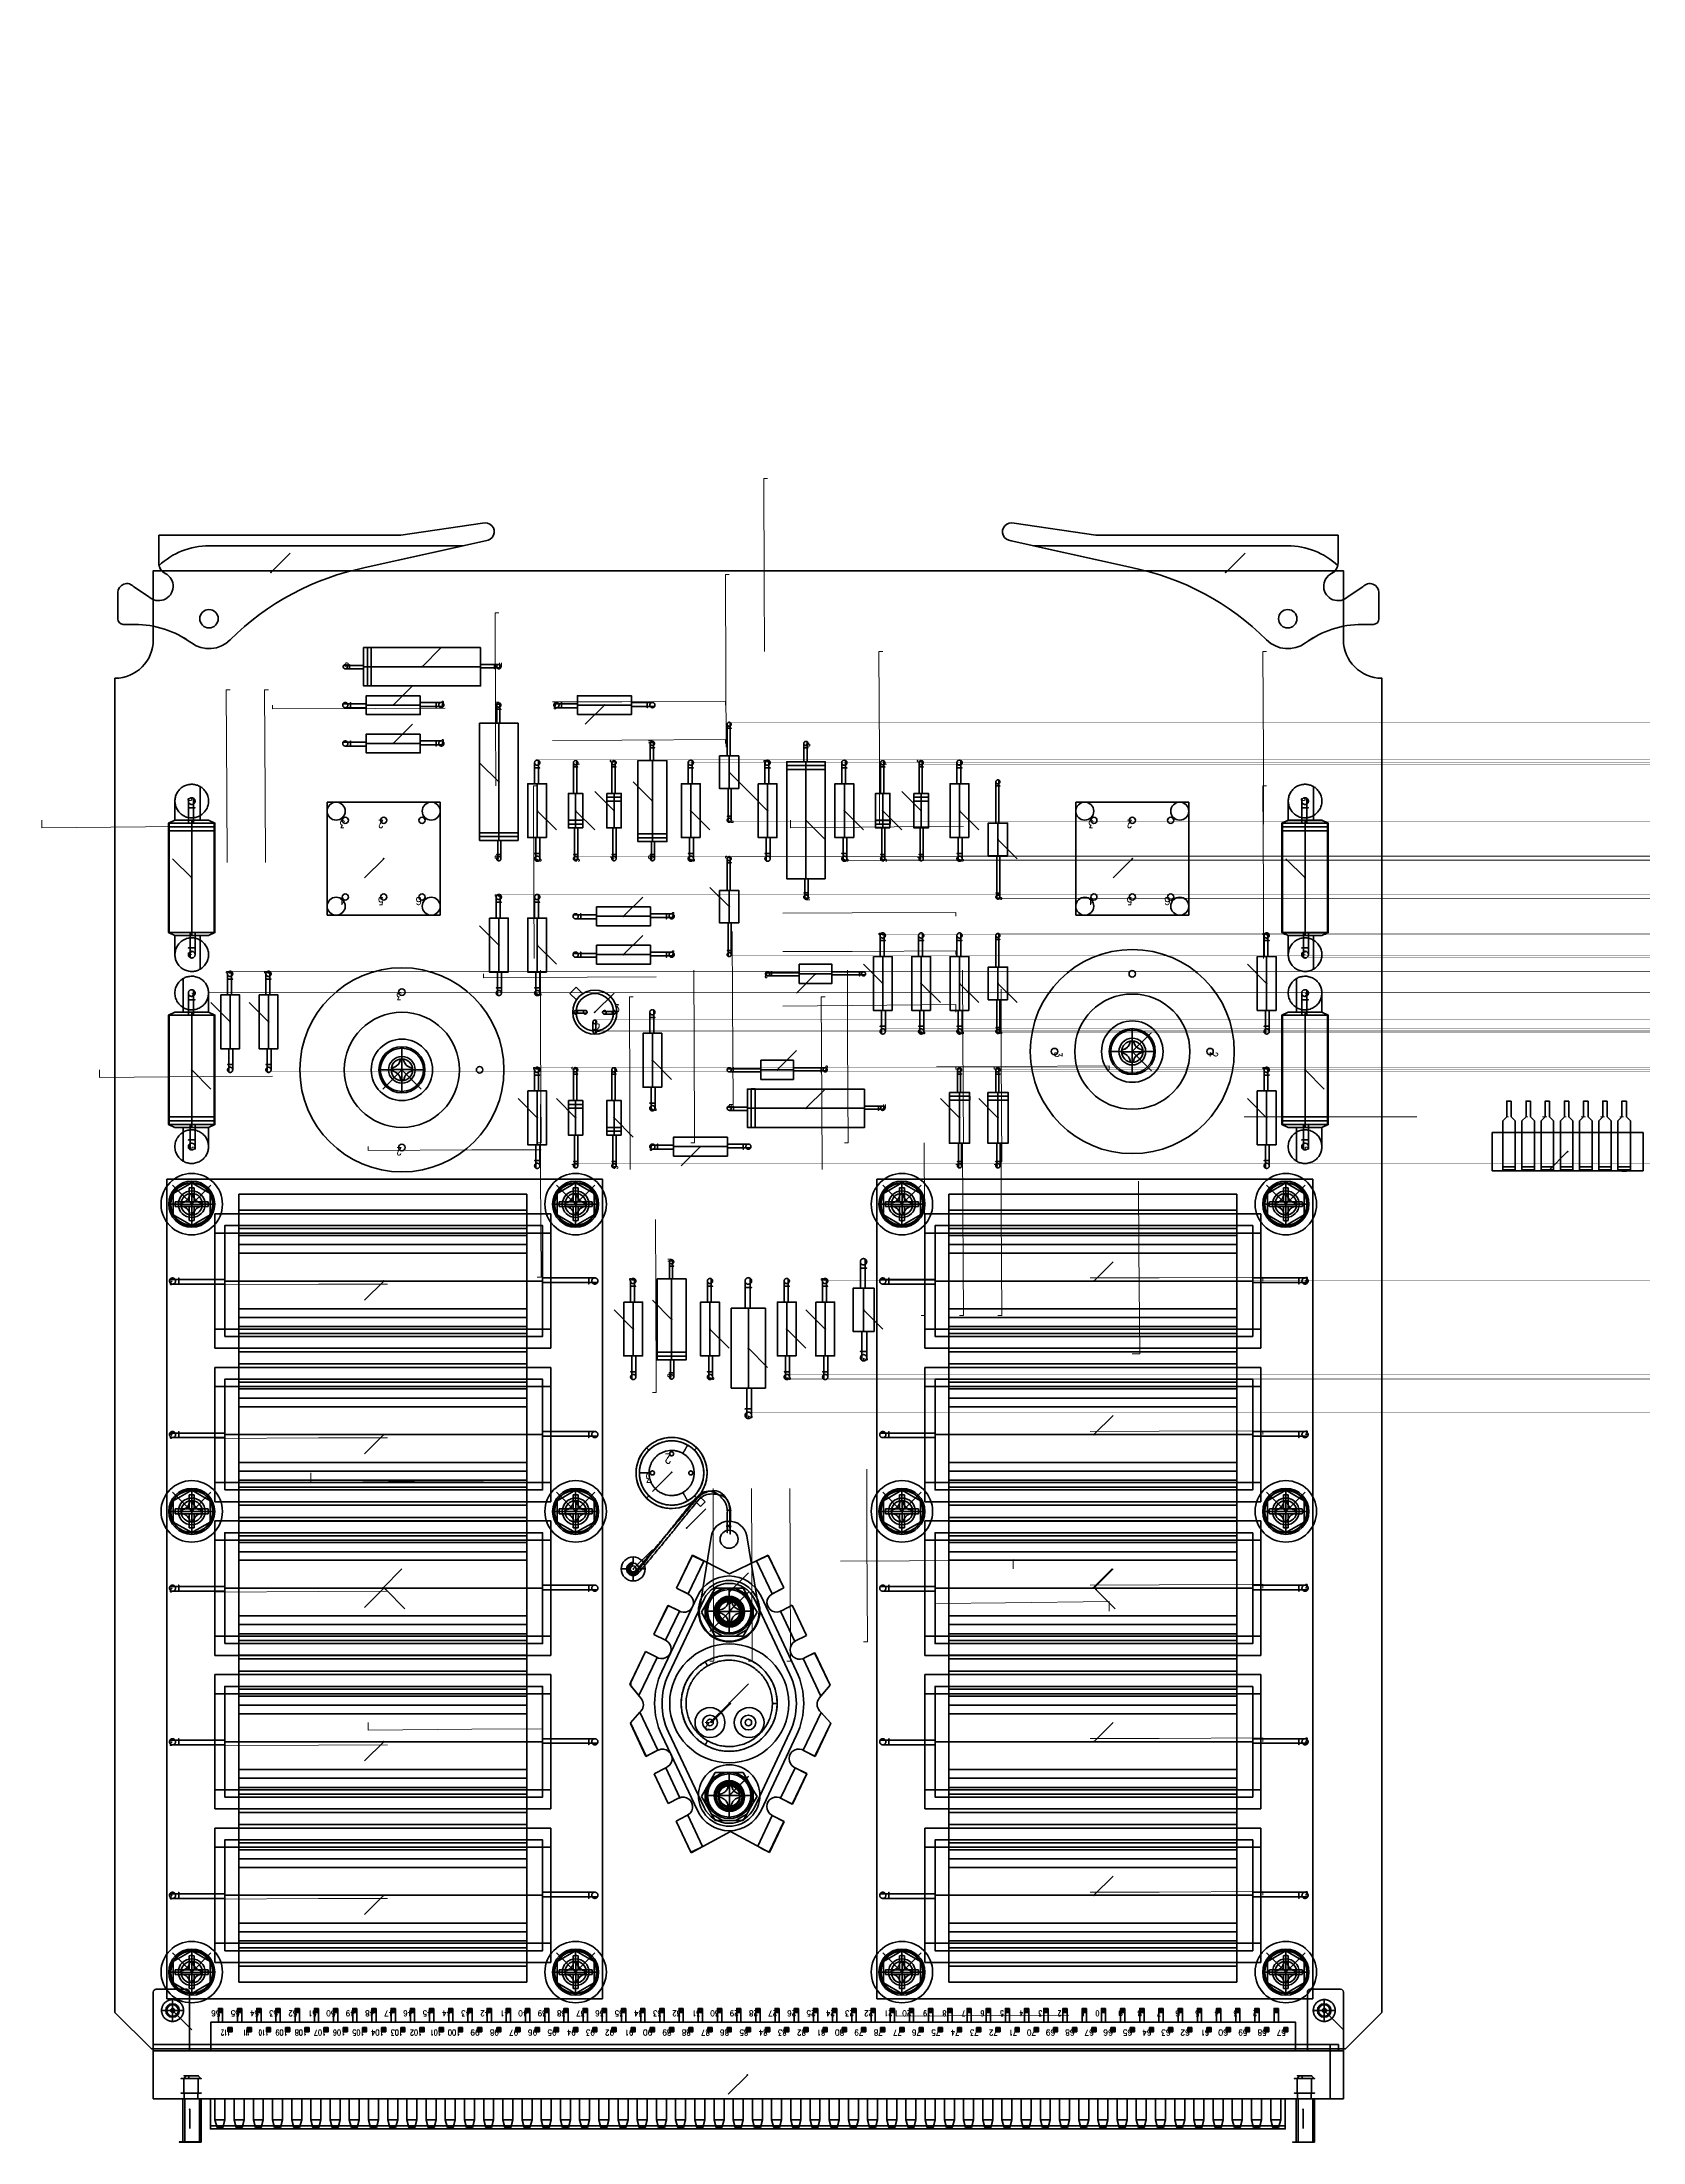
# Model space of a CAD drawing. Header units: inches. Extents: x -0.4 to 8, y -0.5 to 10.5.
import ezdxf

# ---------------------------------------------------------------- set-up
doc = ezdxf.new("R2010")
doc.units = ezdxf.units.IN
doc.header["$LTSCALE"] = 0.504853
doc.header["$MEASUREMENT"] = 0
doc.linetypes.add('DASHED', pattern=[0.75, 0.5, -0.25])
for name, color, linetype in [('1', 7, 'Continuous'), ('105', 7, 'Continuous'), ('130', 7, 'Continuous'), ('135', 7, 'Continuous'), ('145', 7, 'Continuous'), ('2', 7, 'Continuous'), ('25', 7, 'Continuous'), ('3', 7, 'Continuous'), ('35', 7, 'Continuous'), ('5', 7, 'Continuous'), ('50', 7, 'Continuous'), ('55', 7, 'Continuous'), ('65', 7, 'Continuous'), ('75', 7, 'Continuous'), ('80', 7, 'Continuous'), ('84', 7, 'Continuous'), ('85', 7, 'Continuous')]:
    doc.layers.add(name, color=color, linetype=linetype)
doc.styles.get("Standard").update_dxf_attribs({"font": 'ROMANS.SHX'})

# ---------------------------------------------------------------- blocks, each defined once
blk = doc.blocks.new('H64')
at = {"color": 1, "linetype": 'Continuous', "lineweight": 211}
for p, q in [((0.405, 0.056, -0.06), (0.405, 0.1125, -0.127)), ((0.405, 0.056, -0.06), (0.405, 0.1125, -0.127)), ((0.2925, 0, -0.127), (0.349, 0, -0.06)), ((0.2925, 0, -0.127), (0.349, 0, -0.06)), ((0.349, 0, -0.06), (0.349, 0, 0.123)), ((0.349, 0, -0.06), (0.349, 0, 0.123)), ((0.374492, 0.01635, -0.105625), (0.374492, 0.01635, -0.127)), ((0.374492, 0.01635, -0.105625), (0.374492, 0.01635, -0.127)), ((0.405, 0.056, 0.123), (0.405, 0.056, -0.06)), ((0.405, 0.056, 0.123), (0.405, 0.056, -0.06)), ((0.405754, -0.001414, -0.061679), (0.405754, 0.052031, -0.127)), ((0.405754, -0.001414, -0.061679), (0.405754, 0.052031, -0.127)), ((0.421312, 0.026528, -0.100817), (0.421312, 0.026528, -0.127)), ((0.421312, 0.026528, -0.100817), (0.421312, 0.026528, -0.127)), ((0.461, 0, 0.123), (0.461, 0, -0.06)), ((0.461, 0, -0.06), (0.5175, 0, -0.127)), ((0.461, 0, 0.123), (0.461, 0, -0.06)), ((0.461, 0, -0.06), (0.5175, 0, -0.127)), ((0.352309, -0.001414, -0.127), (0.405754, -0.001414, -0.061679)), ((0.352309, -0.001414, -0.127), (0.405754, -0.001414, -0.061679)), ((0.386706, -0.03047, -0.104292), (0.386706, -0.03047, -0.127)), ((0.386706, -0.03047, -0.104292), (0.386706, -0.03047, -0.127)), ((0.405, -0.056, 0.123), (0.405, -0.056, -0.06)), ((0.405, -0.056, -0.06), (0.405, -0.1125, -0.127)), ((0.405, -0.056, 0.123), (0.405, -0.056, -0.06)), ((0.405, -0.056, -0.06), (0.405, -0.1125, -0.127)), ((0.405754, -0.001414, -0.061679), (0.459199, -0.001414, -0.127)), ((0.405754, -0.001414, -0.061679), (0.405754, -0.054858, -0.127)), ((0.405754, -0.001414, -0.061679), (0.459199, -0.001414, -0.127)), ((0.405754, -0.001414, -0.061679), (0.405754, -0.054858, -0.127)), ((0.432508, -0.020292, -0.127), (0.432508, -0.020292, -0.101699)), ((0.432508, -0.020292, -0.127), (0.432508, -0.020292, -0.101699))]:
    blk.add_line(p, q, dxfattribs=at)
for points in [[(0.352933, 0.006728, -0.127), (0.361134, 0.00903, -0.117688), (0.365956, 0.011099, -0.112669), (0.374492, 0.01635, -0.105625), (0.377861, 0.019125, -0.104016), (0.380976, 0.02216, -0.10348), (0.384793, 0.026691, -0.104531), (0.387361, 0.030444, -0.10664), (0.387727, 0.031042, -0.107055), (0.390019, 0.035266, -0.11046), (0.394067, 0.046991, -0.12254), (0.394329, 0.048274, -0.123993), (0.394759, 0.050888, -0.127)], [(0.352933, 0.006728, -0.127), (0.361134, 0.00903, -0.117688), (0.365956, 0.011099, -0.112669), (0.374492, 0.01635, -0.105625), (0.377861, 0.019125, -0.104016), (0.380976, 0.02216, -0.10348), (0.384793, 0.026691, -0.104531), (0.387361, 0.030444, -0.10664), (0.387727, 0.031042, -0.107055), (0.390019, 0.035266, -0.11046), (0.394067, 0.046991, -0.12254), (0.394329, 0.048274, -0.123993), (0.394759, 0.050888, -0.127)], [(0.352933, 0.006728, -0.127), (0.361134, 0.00903, -0.117688), (0.365956, 0.011099, -0.112669), (0.374492, 0.01635, -0.105625), (0.377861, 0.019125, -0.104016), (0.380976, 0.02216, -0.10348), (0.384793, 0.026691, -0.104531), (0.387361, 0.030444, -0.10664), (0.387727, 0.031042, -0.107055), (0.390019, 0.035266, -0.11046), (0.394067, 0.046991, -0.12254), (0.394329, 0.048274, -0.123993), (0.394759, 0.050888, -0.127)], [(0.352933, 0.006728, -0.127), (0.361134, 0.00903, -0.117688), (0.365956, 0.011099, -0.112669), (0.374492, 0.01635, -0.105625), (0.377861, 0.019125, -0.104016), (0.380976, 0.02216, -0.10348), (0.384793, 0.026691, -0.104531), (0.387361, 0.030444, -0.10664), (0.387727, 0.031042, -0.107055), (0.390019, 0.035266, -0.11046), (0.394067, 0.046991, -0.12254), (0.394329, 0.048274, -0.123993), (0.394759, 0.050888, -0.127)], [(0.411109, 0.051762, -0.127), (0.411987, 0.046666, -0.120935), (0.413311, 0.04184, -0.115345), (0.414768, 0.037917, -0.110996), (0.417232, 0.032813, -0.105802), (0.419327, 0.029342, -0.102767), (0.421639, 0.0261, -0.100509), (0.424472, 0.022735, -0.099022), (0.426472, 0.020669, -0.098688), (0.428855, 0.01848, -0.09894), (0.432629, 0.015513, -0.100498), (0.43764, 0.012346, -0.104124), (0.442679, 0.00989, -0.108877), (0.45046, 0.0073, -0.117347), (0.45869, 0.005946, -0.127)], [(0.411109, 0.051762, -0.127), (0.411987, 0.046666, -0.120935), (0.413311, 0.04184, -0.115345), (0.414768, 0.037917, -0.110996), (0.417232, 0.032813, -0.105802), (0.419327, 0.029342, -0.102767), (0.421639, 0.0261, -0.100509), (0.424472, 0.022735, -0.099022), (0.426472, 0.020669, -0.098688), (0.428855, 0.01848, -0.09894), (0.432629, 0.015513, -0.100498), (0.43764, 0.012346, -0.104124), (0.442679, 0.00989, -0.108877), (0.45046, 0.0073, -0.117347), (0.45869, 0.005946, -0.127)], [(0.411109, 0.051762, -0.127), (0.411987, 0.046666, -0.120935), (0.413311, 0.04184, -0.115345), (0.414768, 0.037917, -0.110996), (0.417232, 0.032813, -0.105802), (0.419327, 0.029342, -0.102767), (0.421639, 0.0261, -0.100509), (0.424472, 0.022735, -0.099022), (0.426472, 0.020669, -0.098688), (0.428855, 0.01848, -0.09894), (0.432629, 0.015513, -0.100498), (0.43764, 0.012346, -0.104124), (0.442679, 0.00989, -0.108877), (0.45046, 0.0073, -0.117347), (0.45869, 0.005946, -0.127)], [(0.411109, 0.051762, -0.127), (0.411987, 0.046666, -0.120935), (0.413311, 0.04184, -0.115345), (0.414768, 0.037917, -0.110996), (0.417232, 0.032813, -0.105802), (0.419327, 0.029342, -0.102767), (0.421639, 0.0261, -0.100509), (0.424472, 0.022735, -0.099022), (0.426472, 0.020669, -0.098688), (0.428855, 0.01848, -0.09894), (0.432629, 0.015513, -0.100498), (0.43764, 0.012346, -0.104124), (0.442679, 0.00989, -0.108877), (0.45046, 0.0073, -0.117347), (0.45869, 0.005946, -0.127)], [(0.396686, -0.054083, -0.127), (0.394898, -0.046378, -0.118214), (0.392394, -0.039921, -0.111495), (0.390378, -0.03603, -0.107973), (0.387971, -0.032216, -0.10515), (0.385028, -0.028366, -0.103234), (0.38146, -0.024527, -0.102663), (0.377964, -0.021418, -0.103528), (0.373712, -0.018305, -0.10595), (0.369636, -0.015883, -0.109234), (0.365339, -0.013832, -0.113354), (0.360397, -0.01203, -0.118614), (0.353059, -0.010334, -0.127)], [(0.396686, -0.054083, -0.127), (0.394898, -0.046378, -0.118214), (0.392394, -0.039921, -0.111495), (0.390378, -0.03603, -0.107973), (0.387971, -0.032216, -0.10515), (0.385028, -0.028366, -0.103234), (0.38146, -0.024527, -0.102663), (0.377964, -0.021418, -0.103528), (0.373712, -0.018305, -0.10595), (0.369636, -0.015883, -0.109234), (0.365339, -0.013832, -0.113354), (0.360397, -0.01203, -0.118614), (0.353059, -0.010334, -0.127)], [(0.396686, -0.054083, -0.127), (0.394898, -0.046378, -0.118214), (0.392394, -0.039921, -0.111495), (0.390378, -0.03603, -0.107973), (0.387971, -0.032216, -0.10515), (0.385028, -0.028366, -0.103234), (0.38146, -0.024527, -0.102663), (0.377964, -0.021418, -0.103528), (0.373712, -0.018305, -0.10595), (0.369636, -0.015883, -0.109234), (0.365339, -0.013832, -0.113354), (0.360397, -0.01203, -0.118614), (0.353059, -0.010334, -0.127)], [(0.396686, -0.054083, -0.127), (0.394898, -0.046378, -0.118214), (0.392394, -0.039921, -0.111495), (0.390378, -0.03603, -0.107973), (0.387971, -0.032216, -0.10515), (0.385028, -0.028366, -0.103234), (0.38146, -0.024527, -0.102663), (0.377964, -0.021418, -0.103528), (0.373712, -0.018305, -0.10595), (0.369636, -0.015883, -0.109234), (0.365339, -0.013832, -0.113354), (0.360397, -0.01203, -0.118614), (0.353059, -0.010334, -0.127)], [(0.432508, -0.020292, -0.101699), (0.427504, -0.024597, -0.100532), (0.424878, -0.027356, -0.10107), (0.422443, -0.03032, -0.102474), (0.419052, -0.035354, -0.106231), (0.416689, -0.03982, -0.110485), (0.413455, -0.048752, -0.120297), (0.412294, -0.054457, -0.127)], [(0.432508, -0.020292, -0.101699), (0.427504, -0.024597, -0.100532), (0.424878, -0.027356, -0.10107), (0.422443, -0.03032, -0.102474), (0.419052, -0.035354, -0.106231), (0.416689, -0.03982, -0.110485), (0.413455, -0.048752, -0.120297), (0.412294, -0.054457, -0.127)], [(0.432508, -0.020292, -0.101699), (0.427504, -0.024597, -0.100532), (0.424878, -0.027356, -0.10107), (0.422443, -0.03032, -0.102474), (0.419052, -0.035354, -0.106231), (0.416689, -0.03982, -0.110485), (0.413455, -0.048752, -0.120297), (0.412294, -0.054457, -0.127)], [(0.432508, -0.020292, -0.101699), (0.427504, -0.024597, -0.100532), (0.424878, -0.027356, -0.10107), (0.422443, -0.03032, -0.102474), (0.419052, -0.035354, -0.106231), (0.416689, -0.03982, -0.110485), (0.413455, -0.048752, -0.120297), (0.412294, -0.054457, -0.127)], [(0.458504, -0.010002, -0.127), (0.451122, -0.011331, -0.118438), (0.445466, -0.013122, -0.112281), (0.439374, -0.015897, -0.10642), (0.432508, -0.020292, -0.101699)], [(0.458504, -0.010002, -0.127), (0.451122, -0.011331, -0.118438), (0.445466, -0.013122, -0.112281), (0.439374, -0.015897, -0.10642), (0.432508, -0.020292, -0.101699)], [(0.458504, -0.010002, -0.127), (0.451122, -0.011331, -0.118438), (0.445466, -0.013122, -0.112281), (0.439374, -0.015897, -0.10642), (0.432508, -0.020292, -0.101699)], [(0.458504, -0.010002, -0.127), (0.451122, -0.011331, -0.118438), (0.445466, -0.013122, -0.112281), (0.439374, -0.015897, -0.10642), (0.432508, -0.020292, -0.101699)]]:
    blk.add_polyline3d(points, dxfattribs=at)
at = {"color": 1, "linetype": 'Continuous', "lineweight": 211, "extrusion": (-1e-15, 0, -1)}
for centre, radius in [((-0.405, 0, 0.127), 0.1125), ((-0.405, 0, 0.127), 0.1125), ((-0.405, 0, 0.06), 0.056), ((-0.405, 0, 0.06), 0.056)]:
    blk.add_circle(centre, radius, dxfattribs=at)
at = {"color": 1, "linetype": 'Continuous', "lineweight": 211}
for centre in [(0.405, 0, -0.06), (0.405, 0, 0.123), (0.405, 0, -0.06), (0.405, 0, 0.123)]:
    blk.add_circle(centre, 0.056, dxfattribs=at)
for centre, radius, start, end in [((0.405754, -0.001414, -0.127), 0.053445, 171.2382699, 180), ((0.405754, -0.001414, -0.127), 0.053445, 171.2382699, 180), ((0.34294, 0.058081, -0.127), 0.052316, 281.012282, 352.0973167), ((0.34294, 0.058081, -0.127), 0.052316, 281.012282, 352.0973167), ((0.405754, -0.001414, -0.127), 0.053445, 350.7531459, 7.9149893), ((0.405754, -0.001414, -0.127), 0.053445, 350.7531459, 7.9149893), ((0.405754, -0.001414, -0.127), 0.053445, 180.000305, 189.6080297), ((0.405754, -0.001414, -0.127), 0.053445, 180.000305, 189.6080297), ((0.405754, -0.001414, -0.127), 0.053445, 260.2310602, 277.0286768), ((0.405754, -0.001414, -0.127), 0.053445, 260.2310602, 277.0286768), ((0.46406, -0.062022, -0.127), 0.052316, 96.0967756, 127.0928373), ((0.46406, -0.062022, -0.127), 0.052316, 96.0967756, 127.0928373)]:
    blk.add_arc(centre, radius, start, end, dxfattribs=at)
at = {"color": 1, "linetype": 'Continuous', "lineweight": 211, "extrusion": (-2e-15, 1.1e-14, -1)}
blk.add_arc((-0.405754, -0.001414, 0.127), 0.053445, 78.1281314, 95.7504406, dxfattribs=at)
blk.add_arc((-0.405754, -0.001414, 0.127), 0.053445, 78.1281314, 95.7504406, dxfattribs=at)
at = {"color": 1, "linetype": 'Continuous', "lineweight": 211, "extrusion": (-2e-15, -1e-15, -1)}
blk.add_arc((-0.463043, 0.058081, 0.127), 0.052316, 274.7728082, 353.0629514, dxfattribs=at)
blk.add_arc((-0.463043, 0.058081, 0.127), 0.052316, 274.7728082, 353.0629514, dxfattribs=at)
at = {"color": 1, "linetype": 'Continuous', "lineweight": 211, "extrusion": (-1e-15, 0, -1)}
blk.add_arc((-0.344975, -0.062022, 0.127), 0.052316, 98.8887817, 171.2725753, dxfattribs=at)
blk.add_arc((-0.344975, -0.062022, 0.127), 0.052316, 98.8887817, 171.2725753, dxfattribs=at)
at = {"color": 1, "linetype": 'Continuous', "lineweight": 211, "extrusion": (-2e-15, 0, -1)}
blk.add_arc((-0.46406, -0.062022, 0.127), 0.052316, 8.3145522, 52.9072064, dxfattribs=at)
blk.add_arc((-0.46406, -0.062022, 0.127), 0.052316, 8.3145522, 52.9072064, dxfattribs=at)
blk = doc.blocks.new('H45')
at = {"color": 1, "linetype": 'Continuous', "lineweight": 211}
for p, q in [((0, 0.16, -0.062), (0, 0.16, -0.125)), ((0, 0.12, -0.125), (0, 0.0695, -0.0679)), ((-0.16, 0, -0.125), (-0.16, 0, -0.062)), ((-0.12, 0, -0.125), (-0.0695, 0, -0.0679)), ((-0.0695, 0, -0.0679), (-0.0695, 0, -0.062)), ((0, 0.0695, -0.0679), (0, 0.0695, -0.062)), ((0.12, 0, -0.125), (0.0695, 0, -0.0679)), ((0.0695, 0, -0.0679), (0.0695, 0, -0.062)), ((0.16, 0, -0.062), (0.16, 0, -0.125)), ((0, -0.0695, -0.0679), (0, -0.12, -0.125)), ((0, -0.0695, -0.062), (0, -0.0695, -0.0679)), ((0, -0.16, -0.062), (0, -0.16, -0.125))]:
    blk.add_line(p, q, dxfattribs=at)
at = {"color": 1, "linetype": 'Continuous', "lineweight": 211, "extrusion": (-1e-15, 0, -1)}
for centre, radius in [((0, 0, 0.125), 0.16), ((0, 0, 0.125), 0.12), ((0, 0, 0.125), 0.12), ((0, 0, 0.0679), 0.0695), ((0, 0, 0.062), 0.0695)]:
    blk.add_circle(centre, radius, dxfattribs=at)
at = {"color": 1, "linetype": 'Continuous', "lineweight": 211}
for centre, radius in [((0, 0, -0.062), 0.16), ((0, 0, -0.062), 0.16), ((0, 0, -0.125), 0.16), ((0, 0, -0.0679), 0.0695), ((0, 0, -0.062), 0.0695)]:
    blk.add_circle(centre, radius, dxfattribs=at)
at = {"layer": '2', "color": 1, "linetype": 'Continuous', "lineweight": 211}
blk.add_line((0, 0, -0.0899), (-0.1, 0.1, -0.1899), dxfattribs=at)
blk.add_point((0, 0, -0.0899), dxfattribs=at)
blk = doc.blocks.new('1127')
at = {"color": 1, "linetype": 'Continuous', "lineweight": 211}
for p, q in [((0.558, 0.089, 0.089), (0.142, 0.089, 0.089)), ((0.558, 0.089, 0.089), (0.142, 0.089, 0.089)), ((0.558, 0.089, 0.089), (0.142, 0.089, 0.089)), ((0.142, 0, 0.178), (0.558, 0, 0.178)), ((0.558, 0), (0.142, 0)), ((0.142, 0, 0.178), (0.558, 0, 0.178)), ((0.558, 0), (0.142, 0)), ((0.142, 0, 0.178), (0.558, 0, 0.178)), ((0.558, 0), (0.142, 0)), ((0.558, -0.089, 0.089), (0.142, -0.089, 0.089)), ((0.558, -0.089, 0.089), (0.142, -0.089, 0.089)), ((0.558, -0.089, 0.089), (0.142, -0.089, 0.089))]:
    blk.add_line(p, q, dxfattribs=at)
at = {"color": 1, "linetype": 'Continuous', "lineweight": 211, "extrusion": (-1, 0, 0)}
blk.add_circle((0, 0.089, -0.142), 0.089, dxfattribs=at)
blk.add_circle((0, 0.089, -0.142), 0.089, dxfattribs=at)
blk.add_circle((0, 0.089, -0.142), 0.089, dxfattribs=at)
at = {"color": 1, "linetype": 'Continuous', "lineweight": 211, "extrusion": (1, 0, 0)}
for centre in [(0, 0.089, 0.142), (0, 0.089, 0.558), (0, 0.089, 0.558), (0, 0.089, 0.558), (0, 0.089, 0.558)]:
    blk.add_circle(centre, 0.089, dxfattribs=at)
at = {"layer": '1', "color": 2, "linetype": 'Continuous', "lineweight": 211}
for points, weights, knots in [([(0, -0.017, -0.082), (-0.029445, -0.017, -0.082), (-0.014722, 0.0085, -0.082), (0, 0.034, -0.082), (0.014722, 0.0085, -0.082), (0.029445, -0.017, -0.082), (0, -0.017, -0.082)], [1, 0.5, 1, 0.5, 1, 0.5, 1], [0, 0, 0, 0.333333333, 0.333333333, 0.666666667, 0.666666667, 1, 1, 1]), ([(0, -0.017, 0.055), (-0.029445, -0.017, 0.055), (-0.014722, 0.0085, 0.055), (0, 0.034, 0.055), (0.014722, 0.0085, 0.055), (0.029445, -0.017, 0.055), (0, -0.017, 0.055)], [1, 0.5, 1, 0.5, 1, 0.5, 1], [0, 0, 0, 0.333333333, 0.333333333, 0.666666667, 0.666666667, 1, 1, 1]), ([(0.142, 0.0085, 0.103722), (0.088, 0.0085, 0.103722), (0.034, 0.0085, 0.103722), (-0.014722, 0.0085, 0.103722), (-0.014722, 0.0085, 0.055), (-0.014722, 0.0085, -0.0135), (-0.014722, 0.0085, -0.082)], [1, 1, 1, 0.707106781187, 1, 1, 1], [0, 0, 0, 0.368495968, 0.368495968, 0.532556041, 0.532556041, 1, 1, 1]), ([(0.142, 0.0085, 0.074278), (0.088, 0.0085, 0.074278), (0.034, 0.0085, 0.074278), (0.014722, 0.0085, 0.074278), (0.014722, 0.0085, 0.055), (0.014722, 0.0085, -0.0135), (0.014722, 0.0085, -0.082)], [1, 1, 1, 0.707106781187, 1, 1, 1], [0, 0, 0, 0.368495968, 0.368495968, 0.532556041, 0.532556041, 1, 1, 1]), ([(0.034, -0.017, 0.089), (0.034, -0.017, 0.118445), (0.034, 0.0085, 0.103722), (0.034, 0.034, 0.089), (0.034, 0.0085, 0.074278), (0.034, -0.017, 0.059555), (0.034, -0.017, 0.089)], [1, 0.5, 1, 0.5, 1, 0.5, 1], [0, 0, 0, 0.333333333, 0.333333333, 0.666666667, 0.666666667, 1, 1, 1]), ([(0.142, -0.017, 0.089), (0.142, -0.017, 0.059555), (0.142, 0.0085, 0.074278), (0.142, 0.034, 0.089), (0.142, 0.0085, 0.103722), (0.142, -0.017, 0.118445), (0.142, -0.017, 0.089)], [1, 0.5, 1, 0.5, 1, 0.5, 1], [0, 0, 0, 0.333333333, 0.333333333, 0.666666667, 0.666666667, 1, 1, 1]), ([(0.7, 0.017, -0.082), (0.7, 0.017, -0.0135), (0.7, 0.017, 0.055), (0.7, 0.017, 0.089), (0.666, 0.017, 0.089), (0.612, 0.017, 0.089), (0.558, 0.017, 0.089)], [1, 1, 1, 0.707106781187, 1, 1, 1], [0, 0, 0, 0.467443959, 0.467443959, 0.631504032, 0.631504032, 1, 1, 1]), ([(0.558, 0.017, 0.089), (0.558, 0.017, 0.059555), (0.558, -0.0085, 0.074278), (0.558, -0.034, 0.089), (0.558, -0.0085, 0.103722), (0.558, 0.017, 0.118445), (0.558, 0.017, 0.089)], [1, 0.5, 1, 0.5, 1, 0.5, 1], [0, 0, 0, 0.333333333, 0.333333333, 0.666666667, 0.666666667, 1, 1, 1]), ([(0.666, 0.017, 0.089), (0.666, 0.017, 0.118445), (0.666, -0.0085, 0.103722), (0.666, -0.034, 0.089), (0.666, -0.0085, 0.074278), (0.666, 0.017, 0.059555), (0.666, 0.017, 0.089)], [1, 0.5, 1, 0.5, 1, 0.5, 1], [0, 0, 0, 0.333333333, 0.333333333, 0.666666667, 0.666666667, 1, 1, 1]), ([(0.7, 0.017, 0.055), (0.729445, 0.017, 0.055), (0.714722, -0.0085, 0.055), (0.7, -0.034, 0.055), (0.685278, -0.0085, 0.055), (0.670555, 0.017, 0.055), (0.7, 0.017, 0.055)], [1, 0.5, 1, 0.5, 1, 0.5, 1], [0, 0, 0, 0.333333333, 0.333333333, 0.666666667, 0.666666667, 1, 1, 1]), ([(0.7, 0.017, -0.082), (0.729445, 0.017, -0.082), (0.714722, -0.0085, -0.082), (0.7, -0.034, -0.082), (0.685278, -0.0085, -0.082), (0.670555, 0.017, -0.082), (0.7, 0.017, -0.082)], [1, 0.5, 1, 0.5, 1, 0.5, 1], [0, 0, 0, 0.333333333, 0.333333333, 0.666666667, 0.666666667, 1, 1, 1]), ([(0, -0.017, -0.082), (0, -0.017, -0.0135), (0, -0.017, 0.055), (0, -0.017, 0.089), (0.034, -0.017, 0.089), (0.088, -0.017, 0.089), (0.142, -0.017, 0.089)], [1, 1, 1, 0.707106781187, 1, 1, 1], [0, 0, 0, 0.467443959, 0.467443959, 0.631504032, 0.631504032, 1, 1, 1]), ([(0.558, -0.0085, 0.103722), (0.612, -0.0085, 0.103722), (0.666, -0.0085, 0.103722), (0.714722, -0.0085, 0.103722), (0.714722, -0.0085, 0.055), (0.714722, -0.0085, -0.0135), (0.714722, -0.0085, -0.082)], [1, 1, 1, 0.707106781187, 1, 1, 1], [0, 0, 0, 0.368495968, 0.368495968, 0.532556041, 0.532556041, 1, 1, 1]), ([(0.558, -0.0085, 0.074278), (0.612, -0.0085, 0.074278), (0.666, -0.0085, 0.074278), (0.685278, -0.0085, 0.074278), (0.685278, -0.0085, 0.055), (0.685278, -0.0085, -0.0135), (0.685278, -0.0085, -0.082)], [1, 1, 1, 0.707106781187, 1, 1, 1], [0, 0, 0, 0.368495968, 0.368495968, 0.532556041, 0.532556041, 1, 1, 1])]:
    blk.add_rational_spline(points, weights, degree=2, knots=knots, dxfattribs=at)
at = {"layer": '2', "color": 2, "linetype": 'Continuous', "lineweight": 211}
blk.add_line((0.35, 0, 0.089), (0.45, 0.1, 0.189), dxfattribs=at)
blk.add_point((0.35, 0, 0.089), dxfattribs=at)
at = {"layer": '3', "color": 2, "linetype": 'Continuous', "lineweight": 211, "char_height": 0.02, "attachment_point": 1}
for s, insert in [('{\\W0.852075;2}', (0.7, 0.02)), ('{\\W210.000000;1}', (0, 0.02))]:
    blk.add_mtext(s, dxfattribs=dict(at, insert=insert))
blk = doc.blocks.new('H8')
at = {"layer": '1', "color": 2, "linetype": 'Continuous', "lineweight": 211}
for p, q in [((0.008128, 0.477204, -0.062), (-0.0255, 0.41896, -0.062)), ((-0.0255, 0.41896, -0.062), (0.008128, 0.477204, -0.062)), ((-0.0255, 0.41896, -0.219), (0.008128, 0.477204, -0.219)), ((-0.0255, 0.41896, -0.219), (0.008128, 0.477204, -0.219)), ((0.066372, 0.510832, -0.062), (0.008128, 0.477204, -0.062)), ((0.008128, 0.477204, -0.062), (0.066372, 0.510832, -0.062)), ((0.027543, 0.510832, -0.073209), (0.008128, 0.477204, -0.062)), ((0.008128, 0.477204, -0.062), (0.027543, 0.510832, -0.073209)), ((0.008128, 0.477204, -0.219), (0.027543, 0.510832, -0.207791)), ((0.008128, 0.477204, -0.219), (0.027543, 0.510832, -0.207791)), ((0.066372, 0.510832, -0.219), (0.008128, 0.477204, -0.219)), ((0.008128, 0.477204, -0.219), (0.066372, 0.510832, -0.219)), ((0.027543, 0.510832, -0.073209), (0.066372, 0.510832, -0.062)), ((0.066372, 0.510832, -0.062), (0.027543, 0.510832, -0.073209)), ((0.027543, 0.510832, -0.207791), (0.027543, 0.510832, -0.073209)), ((0.027543, 0.510832, -0.073209), (0.027543, 0.510832, -0.207791)), ((0.027543, 0.510832, -0.207791), (0.066372, 0.510832, -0.219)), ((0.027543, 0.510832, -0.207791), (0.066372, 0.510832, -0.219)), ((0.066372, 0.510832, -0.219), (0.133628, 0.510832, -0.219)), ((0.133628, 0.510832, -0.062), (0.066372, 0.510832, -0.062)), ((0.066372, 0.510832, -0.062), (0.133628, 0.510832, -0.062)), ((0.066372, 0.510832, -0.219), (0.133628, 0.510832, -0.219)), ((0.1, 0.441332, -0.073588), (0.1, 0.453332, -0.062)), ((0.1, 0.441332, -0.208295), (0.1, 0.452417, -0.219)), ((0.1, 0.441332, -0.208295), (0.1, 0.441332, -0.073588)), ((0.191872, 0.477204, -0.062), (0.133628, 0.510832, -0.062)), ((0.133628, 0.510832, -0.062), (0.191872, 0.477204, -0.062)), ((0.133628, 0.510832, -0.219), (0.191872, 0.477204, -0.219)), ((0.133628, 0.510832, -0.062), (0.172457, 0.510832, -0.073209)), ((0.172457, 0.510832, -0.073209), (0.133628, 0.510832, -0.062)), ((0.133628, 0.510832, -0.219), (0.172457, 0.510832, -0.207791)), ((0.191872, 0.477204, -0.219), (0.133628, 0.510832, -0.219)), ((0.133628, 0.510832, -0.219), (0.172457, 0.510832, -0.207791)), ((0.191872, 0.477204, -0.062), (0.172457, 0.510832, -0.073209)), ((0.172457, 0.510832, -0.073209), (0.191872, 0.477204, -0.062)), ((0.172457, 0.510832, -0.207791), (0.191872, 0.477204, -0.219)), ((0.172457, 0.510832, -0.207791), (0.191872, 0.477204, -0.219)), ((0.172457, 0.510832, -0.207791), (0.172457, 0.510832, -0.073209)), ((0.172457, 0.510832, -0.073209), (0.172457, 0.510832, -0.207791)), ((0.191872, 0.477204, -0.062), (0.2255, 0.41896, -0.062)), ((0.2255, 0.41896, -0.062), (0.191872, 0.477204, -0.062)), ((0.191872, 0.477204, -0.219), (0.2255, 0.41896, -0.219)), ((0.191872, 0.477204, -0.219), (0.2255, 0.41896, -0.219)), ((-0.0255, 0.41896, -0.062), (-0.044915, 0.385332, -0.073209)), ((-0.044915, 0.385332, -0.073209), (-0.0255, 0.41896, -0.062)), ((-0.044915, 0.385332, -0.207791), (-0.0255, 0.41896, -0.219)), ((-0.044915, 0.385332, -0.207791), (-0.0255, 0.41896, -0.219)), ((-0.044915, 0.385332, -0.073209), (-0.0255, 0.351704, -0.062)), ((-0.0255, 0.351704, -0.062), (-0.044915, 0.385332, -0.073209)), ((-0.044915, 0.385332, -0.073209), (-0.044915, 0.385332, -0.207791)), ((-0.044915, 0.385332, -0.207791), (-0.044915, 0.385332, -0.073209)), ((-0.0255, 0.351704, -0.219), (-0.044915, 0.385332, -0.207791)), ((-0.0255, 0.351704, -0.219), (-0.044915, 0.385332, -0.207791)), ((-0.0255, 0.41896, -0.062), (-0.0255, 0.351704, -0.062)), ((-0.0255, 0.351704, -0.062), (-0.0255, 0.41896, -0.062)), ((-0.0255, 0.351704, -0.219), (-0.0255, 0.41896, -0.219)), ((-0.0255, 0.41896, -0.219), (-0.0255, 0.351704, -0.219)), ((0.008128, 0.29346, -0.062), (-0.0255, 0.351704, -0.062)), ((-0.0255, 0.351704, -0.062), (0.008128, 0.29346, -0.062)), ((0.008128, 0.29346, -0.219), (-0.0255, 0.351704, -0.219)), ((0.008128, 0.29346, -0.219), (-0.0255, 0.351704, -0.219)), ((0.044, 0.385332, -0.073588), (0.032, 0.385332, -0.062)), ((0.044, 0.385332, -0.208295), (0.032915, 0.385332, -0.219)), ((0.044, 0.385332, -0.208295), (0.044, 0.385332, -0.073588)), ((0.1, 0.329332, -0.073588), (0.1, 0.317332, -0.062)), ((0.1, 0.329332, -0.208295), (0.1, 0.329332, -0.073588)), ((0.1, 0.329332, -0.208295), (0.1, 0.318247, -0.219)), ((0.168, 0.385332, -0.062), (0.156, 0.385332, -0.073588)), ((0.156, 0.385332, -0.073588), (0.156, 0.385332, -0.208295)), ((0.167085, 0.385332, -0.219), (0.156, 0.385332, -0.208295)), ((0.191872, 0.29346, -0.062), (0.2255, 0.351704, -0.062)), ((0.2255, 0.351704, -0.062), (0.191872, 0.29346, -0.062)), ((0.2255, 0.351704, -0.219), (0.191872, 0.29346, -0.219)), ((0.2255, 0.351704, -0.219), (0.191872, 0.29346, -0.219)), ((0.2255, 0.41896, -0.062), (0.2255, 0.351704, -0.062)), ((0.2255, 0.351704, -0.062), (0.2255, 0.41896, -0.062)), ((0.244915, 0.385332, -0.073209), (0.2255, 0.41896, -0.062)), ((0.2255, 0.41896, -0.062), (0.244915, 0.385332, -0.073209)), ((0.2255, 0.41896, -0.219), (0.244915, 0.385332, -0.207791)), ((0.2255, 0.41896, -0.219), (0.2255, 0.351704, -0.219)), ((0.2255, 0.351704, -0.219), (0.2255, 0.41896, -0.219)), ((0.2255, 0.41896, -0.219), (0.244915, 0.385332, -0.207791)), ((0.244915, 0.385332, -0.073209), (0.2255, 0.351704, -0.062)), ((0.2255, 0.351704, -0.062), (0.244915, 0.385332, -0.073209)), ((0.244915, 0.385332, -0.207791), (0.2255, 0.351704, -0.219)), ((0.244915, 0.385332, -0.207791), (0.2255, 0.351704, -0.219)), ((0.244915, 0.385332, -0.207791), (0.244915, 0.385332, -0.073209)), ((0.244915, 0.385332, -0.073209), (0.244915, 0.385332, -0.207791)), ((0.066372, 0.259832, -0.062), (0.008128, 0.29346, -0.062)), ((0.008128, 0.29346, -0.062), (0.066372, 0.259832, -0.062)), ((0.008128, 0.29346, -0.062), (0.027543, 0.259832, -0.073209)), ((0.027543, 0.259832, -0.073209), (0.008128, 0.29346, -0.062)), ((0.027543, 0.259832, -0.207791), (0.008128, 0.29346, -0.219)), ((0.027543, 0.259832, -0.207791), (0.008128, 0.29346, -0.219)), ((0.066372, 0.259832, -0.219), (0.008128, 0.29346, -0.219)), ((0.008128, 0.29346, -0.219), (0.066372, 0.259832, -0.219)), ((0.066372, 0.259832, -0.062), (0.027543, 0.259832, -0.073209)), ((0.027543, 0.259832, -0.073209), (0.066372, 0.259832, -0.062)), ((0.027543, 0.259832, -0.207791), (0.027543, 0.259832, -0.073209)), ((0.027543, 0.259832, -0.073209), (0.027543, 0.259832, -0.207791)), ((0.066372, 0.259832, -0.219), (0.027543, 0.259832, -0.207791)), ((0.066372, 0.259832, -0.219), (0.027543, 0.259832, -0.207791)), ((0.133628, 0.259832, -0.062), (0.066372, 0.259832, -0.062)), ((0.066372, 0.259832, -0.062), (0.133628, 0.259832, -0.062)), ((0.133628, 0.259832, -0.219), (0.066372, 0.259832, -0.219)), ((0.133628, 0.259832, -0.219), (0.066372, 0.259832, -0.219)), ((0.191872, 0.29346, -0.062), (0.133628, 0.259832, -0.062)), ((0.133628, 0.259832, -0.062), (0.191872, 0.29346, -0.062)), ((0.133628, 0.259832, -0.219), (0.191872, 0.29346, -0.219)), ((0.191872, 0.29346, -0.219), (0.133628, 0.259832, -0.219)), ((0.133628, 0.259832, -0.062), (0.172457, 0.259832, -0.073209)), ((0.172457, 0.259832, -0.073209), (0.133628, 0.259832, -0.062)), ((0.172457, 0.259832, -0.207791), (0.133628, 0.259832, -0.219)), ((0.172457, 0.259832, -0.207791), (0.133628, 0.259832, -0.219)), ((0.191872, 0.29346, -0.062), (0.172457, 0.259832, -0.073209)), ((0.172457, 0.259832, -0.073209), (0.191872, 0.29346, -0.062)), ((0.191872, 0.29346, -0.219), (0.172457, 0.259832, -0.207791)), ((0.191872, 0.29346, -0.219), (0.172457, 0.259832, -0.207791)), ((0.172457, 0.259832, -0.073209), (0.172457, 0.259832, -0.207791)), ((0.172457, 0.259832, -0.207791), (0.172457, 0.259832, -0.073209))]:
    blk.add_line(p, q, dxfattribs=at)
for centre, radius in [((0.1, 0.385332, -0.062), 0.068), ((0.1, 0.385332, -0.062), 0.068), ((0.1, 0.385332, -0.219), 0.067085), ((0.1, 0.385332, -0.219), 0.067085), ((0.1, 0.385332, -0.073588), 0.056)]:
    blk.add_circle(centre, radius, dxfattribs=at)
at = {"layer": '1', "color": 2, "linetype": 'Continuous', "lineweight": 211, "extrusion": (0, 0, -1)}
for centre in [(-0.1, 0.385332, 0.073588), (-0.1, 0.385332, 0.208295), (-0.1, 0.385332, 0.208295)]:
    blk.add_circle(centre, 0.056, dxfattribs=at)
blk = doc.blocks.new('H49')
at = {"color": 1, "linetype": 'Continuous', "lineweight": 211}
for p, q in [((0, 0.16, -0.062), (0, 0.16, -0.125)), ((0, 0.12, -0.125), (0, 0.0695, -0.0679)), ((-0.16, 0, -0.125), (-0.16, 0, -0.062)), ((-0.12, 0, -0.125), (-0.0695, 0, -0.0679)), ((-0.0695, 0, -0.0679), (-0.0695, 0, -0.062)), ((0, 0.0695, -0.0679), (0, 0.0695, -0.062)), ((0.12, 0, -0.125), (0.0695, 0, -0.0679)), ((0.0695, 0, -0.0679), (0.0695, 0, -0.062)), ((0.16, 0, -0.062), (0.16, 0, -0.125)), ((0, -0.0695, -0.0679), (0, -0.12, -0.125)), ((0, -0.0695, -0.062), (0, -0.0695, -0.0679)), ((0, -0.16, -0.062), (0, -0.16, -0.125))]:
    blk.add_line(p, q, dxfattribs=at)
at = {"color": 1, "linetype": 'Continuous', "lineweight": 211, "extrusion": (-1e-15, 0, -1)}
for centre, radius in [((0, 0, 0.125), 0.16), ((0, 0, 0.125), 0.12), ((0, 0, 0.125), 0.12), ((0, 0, 0.0679), 0.0695), ((0, 0, 0.062), 0.0695)]:
    blk.add_circle(centre, radius, dxfattribs=at)
at = {"color": 1, "linetype": 'Continuous', "lineweight": 211}
for centre, radius in [((0, 0, -0.062), 0.16), ((0, 0, -0.062), 0.16), ((0, 0, -0.125), 0.16), ((0, 0, -0.0679), 0.0695), ((0, 0, -0.062), 0.0695)]:
    blk.add_circle(centre, radius, dxfattribs=at)
at = {"layer": '2', "color": 1, "linetype": 'Continuous', "lineweight": 211}
blk.add_line((0, 0, -0.0899), (-0.1, 0.1, -0.1899), dxfattribs=at)
blk.add_point((0, 0, -0.0899), dxfattribs=at)
blk = doc.blocks.new('H10')
at = {"color": 1, "linetype": 'Continuous', "lineweight": 211}
for p, q in [((-0.096, 0.055426, 0.375), (0, 0.110851, 0.375)), ((0, 0.110851, 0.375), (-0.096, 0.055426, 0.375)), ((-0.096, 0.055426), (0, 0.110851)), ((-0.096, 0.055426), (0, 0.110851)), ((0, 0.110851, 0.375), (0.096, 0.055426, 0.375)), ((0, 0.110851), (0, 0.110851, 0.375)), ((0, 0.110851), (0.096, 0.055426)), ((0.096, 0.055426, 0.375), (0, 0.110851, 0.375)), ((0, 0.110851, 0.375), (0, 0.110851)), ((0, 0.110851), (0.096, 0.055426)), ((-0.096, -0.055426, 0.375), (-0.096, 0.055426, 0.375)), ((-0.096, 0.055426, 0.375), (-0.096, 0.055426)), ((-0.096, -0.055426), (-0.096, 0.055426)), ((-0.096, 0.055426), (-0.096, 0.055426, 0.375)), ((-0.096, 0.055426, 0.375), (-0.096, -0.055426, 0.375)), ((-0.096, -0.055426), (-0.096, 0.055426)), ((-0.056, 0), (-0.056, 0, 0.375)), ((0, 0.056), (0, 0.056, 0.375)), ((0.056, 0, 0.375), (0.056, 0)), ((0.096, -0.055426, 0.375), (0.096, 0.055426, 0.375)), ((0.096, 0.055426, 0.375), (0.096, 0.055426)), ((0.096, 0.055426), (0.096, -0.055426)), ((0.096, 0.055426, 0.375), (0.096, -0.055426, 0.375)), ((0.096, 0.055426), (0.096, -0.055426)), ((0.096, 0.055426), (0.096, 0.055426, 0.375)), ((0, -0.110851, 0.375), (-0.096, -0.055426, 0.375)), ((-0.096, -0.055426), (-0.096, -0.055426, 0.375)), ((-0.096, -0.055426, 0.375), (0, -0.110851, 0.375)), ((0, -0.110851), (-0.096, -0.055426)), ((0, -0.110851), (-0.096, -0.055426)), ((-0.096, -0.055426, 0.375), (-0.096, -0.055426)), ((0.096, -0.055426, 0.375), (0, -0.110851, 0.375)), ((0.096, -0.055426), (0, -0.110851)), ((0, -0.110851, 0.375), (0.096, -0.055426, 0.375)), ((0.096, -0.055426), (0, -0.110851)), ((0, -0.056), (0, -0.056, 0.375)), ((0.096, -0.055426), (0.096, -0.055426, 0.375)), ((0.096, -0.055426, 0.375), (0.096, -0.055426)), ((0, -0.110851, 0.375), (0, -0.110851)), ((0, -0.110851), (0, -0.110851, 0.375))]:
    blk.add_line(p, q, dxfattribs=at)
at = {"color": 1, "linetype": 'Continuous', "lineweight": 211, "extrusion": (0, 0, -1)}
blk.add_circle((0, 0), 0.056, dxfattribs=at)
at = {"color": 1, "linetype": 'Continuous', "lineweight": 211}
for centre in [(0, 0, 0.375), (0, 0, 0.375), (0, 0)]:
    blk.add_circle(centre, 0.056, dxfattribs=at)
at = {"layer": '2', "color": 3, "linetype": 'Continuous', "lineweight": 211}
blk.add_line((0, 0, 0.187527), (0.1, 0.1, 0.287527), dxfattribs=at)
blk.add_point((0, 0, 0.187527), dxfattribs=at)
blk = doc.blocks.new('H13')
at = {"color": 1, "linetype": 'Continuous', "lineweight": 211}
for p, q in [((-0.096, 0.055426, 0.375), (0, 0.110851, 0.375)), ((0, 0.110851, 0.375), (-0.096, 0.055426, 0.375)), ((-0.096, 0.055426), (0, 0.110851)), ((-0.096, 0.055426), (0, 0.110851)), ((0, 0.110851, 0.375), (0.096, 0.055426, 0.375)), ((0, 0.110851), (0, 0.110851, 0.375)), ((0, 0.110851), (0.096, 0.055426)), ((0.096, 0.055426, 0.375), (0, 0.110851, 0.375)), ((0, 0.110851, 0.375), (0, 0.110851)), ((0, 0.110851), (0.096, 0.055426)), ((-0.096, -0.055426, 0.375), (-0.096, 0.055426, 0.375)), ((-0.096, 0.055426, 0.375), (-0.096, 0.055426)), ((-0.096, -0.055426), (-0.096, 0.055426)), ((-0.096, 0.055426), (-0.096, 0.055426, 0.375)), ((-0.096, 0.055426, 0.375), (-0.096, -0.055426, 0.375)), ((-0.096, -0.055426), (-0.096, 0.055426)), ((-0.056, 0), (-0.056, 0, 0.375)), ((0, 0.056), (0, 0.056, 0.375)), ((0.056, 0, 0.375), (0.056, 0)), ((0.096, -0.055426, 0.375), (0.096, 0.055426, 0.375)), ((0.096, 0.055426, 0.375), (0.096, 0.055426)), ((0.096, 0.055426), (0.096, -0.055426)), ((0.096, 0.055426, 0.375), (0.096, -0.055426, 0.375)), ((0.096, 0.055426), (0.096, -0.055426)), ((0.096, 0.055426), (0.096, 0.055426, 0.375)), ((0, -0.110851, 0.375), (-0.096, -0.055426, 0.375)), ((-0.096, -0.055426), (-0.096, -0.055426, 0.375)), ((-0.096, -0.055426, 0.375), (0, -0.110851, 0.375)), ((0, -0.110851), (-0.096, -0.055426)), ((0, -0.110851), (-0.096, -0.055426)), ((-0.096, -0.055426, 0.375), (-0.096, -0.055426)), ((0.096, -0.055426, 0.375), (0, -0.110851, 0.375)), ((0.096, -0.055426), (0, -0.110851)), ((0, -0.110851, 0.375), (0.096, -0.055426, 0.375)), ((0.096, -0.055426), (0, -0.110851)), ((0, -0.056), (0, -0.056, 0.375)), ((0.096, -0.055426), (0.096, -0.055426, 0.375)), ((0.096, -0.055426, 0.375), (0.096, -0.055426)), ((0, -0.110851, 0.375), (0, -0.110851)), ((0, -0.110851), (0, -0.110851, 0.375))]:
    blk.add_line(p, q, dxfattribs=at)
at = {"color": 1, "linetype": 'Continuous', "lineweight": 211, "extrusion": (0, 0, -1)}
blk.add_circle((0, 0), 0.056, dxfattribs=at)
at = {"color": 1, "linetype": 'Continuous', "lineweight": 211}
for centre in [(0, 0, 0.375), (0, 0, 0.375), (0, 0)]:
    blk.add_circle(centre, 0.056, dxfattribs=at)
at = {"layer": '2', "color": 3, "linetype": 'Continuous', "lineweight": 211}
blk.add_line((0, 0, 0.187527), (0.1, 0.1, 0.287527), dxfattribs=at)
blk.add_point((0, 0, 0.187527), dxfattribs=at)
blk = doc.blocks.new('1809')
at = {"color": 1, "linetype": 'Continuous', "lineweight": 211}
for p, q in [((-0.003953, 0.468958, 0.1455), (-0.003953, 0.468958, 0.1635)), ((-0.155983, -0.000844, 0.1635), (-0.093652, 0.385904, 0.1635)), ((-0.093652, 0.385904, 0.1455), (-0.155983, -0.000844, 0.1455)), ((-0.155983, -0.000844, 0.1455), (-0.093652, 0.385904, 0.1455)), ((-0.155983, -0.000844, 0.1635), (-0.093652, 0.385904, 0.1635)), ((-0.093652, 0.385904, 0.1455), (-0.093652, 0.385904, 0.1635)), ((-0.093652, 0.385904, 0.1635), (-0.093652, 0.385904, 0.1455)), ((-0.047284, 0.37503, 0.1455), (-0.047284, 0.37503, 0.1635)), ((-0.000284, 0.42203, 0.1635), (-0.000284, 0.42203, 0.1455)), ((0.046716, 0.37503, 0.1455), (0.046716, 0.37503, 0.1635)), ((0.091953, 0.393154, 0.1635), (0.091953, 0.393154, 0.1455)), ((0.091953, 0.393154, 0.1455), (0.156016, -0.000843, 0.1455)), ((0.091953, 0.393154, 0.1455), (0.091953, 0.393154, 0.1635)), ((0.091953, 0.393154, 0.1635), (0.156016, -0.000843, 0.1635)), ((0.156016, -0.000843, 0.1455), (0.091953, 0.393154, 0.1455)), ((0.091953, 0.393154, 0.1635), (0.156016, -0.000843, 0.1635)), ((-0.000284, 0.32803, 0.1455), (-0.000284, 0.32803, 0.1635)), ((0.000016, 0.063017, 0.1635), (0.000016, 0.063017, 0.1455)), ((-0.155983, -0.000844, 0.1455), (-0.155983, -0.000844, 0.1635)), ((-0.155983, -0.000844, 0.1635), (-0.155983, -0.000844, 0.1455)), ((-0.063484, -0.000483, 0.1455), (-0.063484, -0.000483, 0.1635)), ((0.000016, -0.063983, 0.1455), (0.000016, -0.063983, 0.1635)), ((0.063516, -0.000483, 0.1455), (0.063516, -0.000483, 0.1635)), ((0.156016, -0.000843, 0.1635), (0.156016, -0.000843, 0.1455)), ((0.156016, -0.000843, 0.1455), (0.156016, -0.000843, 0.1635)), ((0.000017, -0.156483, 0.1455), (0.000017, -0.156483, 0.1635))]:
    blk.add_line(p, q, dxfattribs=at)
for centre, radius in [((-0.000284, 0.37503, 0.1455), 0.047), ((-0.000284, 0.37503, 0.1635), 0.047), ((-0.000284, 0.37503, 0.1635), 0.047), ((0.000016, -0.000483, 0.1455), 0.0635), ((0.000016, -0.000483, 0.1635), 0.0635), ((0.000016, -0.000483, 0.1635), 0.0635)]:
    blk.add_circle(centre, radius, dxfattribs=at)
at = {"color": 1, "linetype": 'Continuous', "lineweight": 211, "extrusion": (0, 0, -1)}
for centre, radius in [((0.000284, 0.37503, -0.1455), 0.047), ((-0.000016, -0.000483, -0.1455), 0.0635)]:
    blk.add_circle(centre, radius, dxfattribs=at)
at = {"color": 1, "linetype": 'Continuous', "lineweight": 211}
for centre, radius, start, end in [((-0.000284, 0.37503, 0.1635), 0.094, 11.1171377, 173.3570239), ((-0.000284, 0.37503, 0.1455), 0.094, 11.1172451, 173.3571314), ((-0.000284, 0.37503, 0.1455), 0.094, 11.1171377, 173.3570239), ((-0.000284, 0.37503, 0.1635), 0.094, 11.1171377, 173.3570239), ((0.000016, -0.000483, 0.1455), 0.156, 180.1326464, 359.8674683), ((0.000016, -0.000483, 0.1635), 0.156, 180.1326464, 359.8674683), ((0.000016, -0.000483, 0.1635), 0.156, 180.1326464, 359.8674683), ((0.000016, -0.000483, 0.1455), 0.156, 180.1327542, 359.8675761)]:
    blk.add_arc(centre, radius, start, end, dxfattribs=at)
at = {"layer": '2', "color": 2, "linetype": 'Continuous', "lineweight": 211}
blk.add_line((0.000088, 0.099718, 0.154817), (0.100088, 0.199718, 0.254817), dxfattribs=at)
at = {"layer": '2', "color": 2, "linetype": 'DASHED', "lineweight": 211}
blk.add_point((0.000088, 0.099718, 0.154817), dxfattribs=at)
at = {"layer": '3', "color": 2, "linetype": 'Continuous', "lineweight": 211, "insert": (0, 0.05), "char_height": 0.05, "attachment_point": 1}
blk.add_mtext('{\\W84.000000;1}', dxfattribs=at)
blk = doc.blocks.new('1983')
at = {"color": 1, "linetype": 'Continuous', "lineweight": 211}
for p, q in [((-0.03, 0), (-0.0625, 0, 0.032)), ((-0.0625, 0, 0.052), (-0.0625, 0, 0.032)), ((-0.03, 0, 0.168), (-0.03, 0, 0.188)), ((-0.03, 0), (-0.03, 0, -0.094)), ((-0.03, 0, 0.116), (-0.03, 0, 0.136)), ((-0.0155, 0, 0.136), (-0.0155, 0, 0.168)), ((-0.0155, 0, 0.052), (-0.0155, 0, 0.116)), ((0, 0.03), (0, 0.0625, 0.032)), ((0, 0.0625, 0.052), (0, 0.0625, 0.032)), ((0, 0.03, 0.168), (0, 0.03, 0.188)), ((0, 0.03), (0, 0.03, -0.094)), ((0, 0.03, 0.116), (0, 0.03, 0.136)), ((0, 0.0155, 0.136), (0, 0.0155, 0.168)), ((0, 0.0155, 0.052), (0, 0.0155, 0.116)), ((0.0155, 0, 0.168), (0.0155, 0, 0.136)), ((0.0155, 0, 0.116), (0.0155, 0, 0.052)), ((0.03, 0, 0.188), (0.03, 0, 0.168)), ((0.03, 0, 0.136), (0.03, 0, 0.116)), ((0.03, 0), (0.03, 0, -0.094)), ((0.0625, 0, 0.032), (0.03, 0)), ((0.0625, 0, 0.052), (0.0625, 0, 0.032)), ((0, -0.0155, 0.136), (0, -0.0155, 0.168)), ((0, -0.0155, 0.052), (0, -0.0155, 0.116)), ((0, -0.03, 0.168), (0, -0.03, 0.188)), ((0, -0.03, -0.094), (0, -0.03)), ((0, -0.03), (0, -0.0625, 0.032)), ((0, -0.03, 0.116), (0, -0.03, 0.136)), ((0, -0.0625, 0.032), (0, -0.0625, 0.052))]:
    blk.add_line(p, q, dxfattribs=at)
for centre, radius in [((0, 0, 0.032), 0.0625), ((0, 0, 0.052), 0.0625), ((0, 0, 0.052), 0.0625), ((0, 0, 0.188), 0.03), ((0, 0), 0.03), ((0, 0), 0.03), ((0, 0, -0.094), 0.03), ((0, 0, 0.136), 0.03), ((0, 0, 0.168), 0.0155), ((0, 0, 0.116), 0.0155)]:
    blk.add_circle(centre, radius, dxfattribs=at)
at = {"color": 1, "linetype": 'Continuous', "lineweight": 211, "extrusion": (0, 0, -1)}
for centre, radius in [((0, 0, -0.032), 0.0625), ((0, 0, -0.032), 0.0625), ((0, 0, -0.116), 0.03), ((0, 0, -0.116), 0.03), ((0, 0, -0.136), 0.03), ((0, 0, -0.168), 0.03), ((0, 0, -0.168), 0.03), ((0, 0, 0.094), 0.03), ((0, 0), 0.03), ((0, 0, -0.188), 0.03), ((0, 0, -0.136), 0.0155), ((0, 0, -0.136), 0.0155), ((0, 0, -0.168), 0.0155), ((0, 0, -0.052), 0.0155), ((0, 0, -0.052), 0.0155), ((0, 0, -0.116), 0.0155)]:
    blk.add_circle(centre, radius, dxfattribs=at)
at = {"layer": '2', "color": 3, "linetype": 'Continuous', "lineweight": 211}
blk.add_line((0, 0, 0.047), (0.1, 0.1, 0.147), dxfattribs=at)
blk.add_point((0, 0, 0.047), dxfattribs=at)
at = {"layer": '3', "color": 2, "linetype": 'Continuous', "lineweight": 211, "insert": (0, 0.05, 0.047), "char_height": 0.05, "attachment_point": 1}
blk.add_mtext('{\\W84.000000;1}', dxfattribs=at)
blk = doc.blocks.new('H74')
at = {"color": 1, "linetype": 'Continuous', "lineweight": 211}
for p, q in [((0.115, 0.1206, 0.1206), (0.1, 0.0875, 0.1206)), ((0.685, 0.1206, 0.1206), (0.115, 0.1206, 0.1206)), ((0.7, 0.0875, 0.1206), (0.685, 0.1206, 0.1206)), ((0.1, 0, 0.2081), (0.115, 0, 0.2412)), ((0.1, 0, 0.0331), (0.115, 0)), ((0.115, 0, 0.2412), (0.685, 0, 0.2412)), ((0.115, 0), (0.685, 0)), ((0.685, 0, 0.2412), (0.7, 0, 0.2081)), ((0.685, 0), (0.7, 0, 0.0331)), ((0.1, -0.0875, 0.1206), (0.115, -0.1206, 0.1206)), ((0.685, -0.1206, 0.1206), (0.7, -0.0875, 0.1206)), ((0.115, -0.1206, 0.1206), (0.685, -0.1206, 0.1206))]:
    blk.add_line(p, q, dxfattribs=at)
at = {"color": 1, "linetype": 'Continuous', "lineweight": 211, "extrusion": (1, 0, 0)}
for centre, radius in [((0, 0.1206, 0.115), 0.1206), ((0, 0.1206, 0.685), 0.1206), ((0, 0.1206, 0.7), 0.0875)]:
    blk.add_circle(centre, radius, dxfattribs=at)
at = {"color": 1, "linetype": 'Continuous', "lineweight": 211, "extrusion": (-1, 0, 0)}
for centre, radius in [((0, 0.1206, -0.115), 0.1206), ((0, 0.1206, -0.685), 0.1206), ((0, 0.1206, -0.1), 0.0875)]:
    blk.add_circle(centre, radius, dxfattribs=at)
at = {"color": 1, "linetype": 'Continuous', "lineweight": 211}
for points, weights, knots in [([(0, 0.0875), (0.151554, 0.0875), (0.075777, -0.04375), (0, -0.175), (-0.075777, -0.04375), (-0.151554, 0.0875), (0, 0.0875)], [1, 0.5, 1, 0.5, 1, 0.5, 1], [0, 0, 0, 0.333333333, 0.333333333, 0.666666667, 0.666666667, 1, 1, 1]), ([(0, 0.0875), (0.151554, 0.0875), (0.075777, -0.04375), (0, -0.175), (-0.075777, -0.04375), (-0.151554, 0.0875), (0, 0.0875)], [1, 0.5, 1, 0.5, 1, 0.5, 1], [0, 0, 0, 0.333333333, 0.333333333, 0.666666667, 0.666666667, 1, 1, 1]), ([(0.1, 0.0875, 0.1206), (0.09375, 0.0875, 0.1206), (0.0875, 0.0875, 0.1206), (0, 0.0875, 0.1206), (0, 0.0875, 0.0331), (0, 0.0875, 0.01655), (0, 0.0875)], [1, 1, 1, 0.707106781187, 1, 1, 1], [0, 0, 0, 0.073814384, 0.073814384, 0.80453951, 0.80453951, 1, 1, 1]), ([(0.1, 0.0875, 0.1206), (0.1, 0.0875, 0.272154), (0.1, -0.04375, 0.196377), (0.1, -0.175, 0.1206), (0.1, -0.04375, 0.044823), (0.1, 0.0875, -0.030954), (0.1, 0.0875, 0.1206)], [1, 0.5, 1, 0.5, 1, 0.5, 1], [0, 0, 0, 0.333333333, 0.333333333, 0.666666667, 0.666666667, 1, 1, 1]), ([(0.8, 0.0875), (0.8, 0.0875, 0.01655), (0.8, 0.0875, 0.0331), (0.8, 0.0875, 0.1206), (0.7125, 0.0875, 0.1206), (0.70625, 0.0875, 0.1206), (0.7, 0.0875, 0.1206)], [1, 1, 1, 0.707106781187, 1, 1, 1], [0, 0, 0, 0.19546049, 0.19546049, 0.926185616, 0.926185616, 1, 1, 1]), ([(0.7, 0.0875, 0.1206), (0.7, 0.0875, -0.030954), (0.7, -0.04375, 0.044823), (0.7, -0.175, 0.1206), (0.7, -0.04375, 0.196377), (0.7, 0.0875, 0.272154), (0.7, 0.0875, 0.1206)], [1, 0.5, 1, 0.5, 1, 0.5, 1], [0, 0, 0, 0.333333333, 0.333333333, 0.666666667, 0.666666667, 1, 1, 1]), ([(0.8, 0.0875), (0.951554, 0.0875), (0.875777, -0.04375), (0.8, -0.175), (0.724223, -0.04375), (0.648446, 0.0875), (0.8, 0.0875)], [1, 0.5, 1, 0.5, 1, 0.5, 1], [0, 0, 0, 0.333333333, 0.333333333, 0.666666667, 0.666666667, 1, 1, 1]), ([(0.8, 0.0875), (0.951554, 0.0875), (0.875777, -0.04375), (0.8, -0.175), (0.724223, -0.04375), (0.648446, 0.0875), (0.8, 0.0875)], [1, 0.5, 1, 0.5, 1, 0.5, 1], [0, 0, 0, 0.333333333, 0.333333333, 0.666666667, 0.666666667, 1, 1, 1]), ([(-0.075777, -0.04375), (-0.075777, -0.04375, 0.01655), (-0.075777, -0.04375, 0.0331), (-0.075777, -0.04375, 0.196377), (0.0875, -0.04375, 0.196377), (0.09375, -0.04375, 0.196377), (0.1, -0.04375, 0.196377)], [1, 1, 1, 0.707106781187, 1, 1, 1], [0, 0, 0, 0.19546049, 0.19546049, 0.926185616, 0.926185616, 1, 1, 1]), ([(0.075777, -0.04375), (0.075777, -0.04375, 0.01655), (0.075777, -0.04375, 0.0331), (0.075777, -0.04375, 0.044823), (0.0875, -0.04375, 0.044823), (0.09375, -0.04375, 0.044823), (0.1, -0.04375, 0.044823)], [1, 1, 1, 0.707106781187, 1, 1, 1], [0, 0, 0, 0.19546049, 0.19546049, 0.926185616, 0.926185616, 1, 1, 1]), ([(0.7, -0.04375, 0.196377), (0.70625, -0.04375, 0.196377), (0.7125, -0.04375, 0.196377), (0.875777, -0.04375, 0.196377), (0.875777, -0.04375, 0.0331), (0.875777, -0.04375, 0.01655), (0.875777, -0.04375)], [1, 1, 1, 0.707106781187, 1, 1, 1], [0, 0, 0, 0.073814384, 0.073814384, 0.80453951, 0.80453951, 1, 1, 1]), ([(0.7, -0.04375, 0.044823), (0.70625, -0.04375, 0.044823), (0.7125, -0.04375, 0.044823), (0.724223, -0.04375, 0.044823), (0.724223, -0.04375, 0.0331), (0.724223, -0.04375, 0.01655), (0.724223, -0.04375)], [1, 1, 1, 0.707106781187, 1, 1, 1], [0, 0, 0, 0.073814384, 0.073814384, 0.80453951, 0.80453951, 1, 1, 1])]:
    blk.add_rational_spline(points, weights, degree=2, knots=knots, dxfattribs=at)
at = {"layer": '2', "color": 3, "linetype": 'Continuous', "lineweight": 211}
blk.add_line((0.400006, 0, 0.106522), (0.500006, 0.1, 0.206522), dxfattribs=at)
blk.add_point((0.400006, 0, 0.106522), dxfattribs=at)
blk = doc.blocks.new('R23')
at = {"color": 1, "linetype": 'Continuous', "lineweight": 211}
for p, q in [((0.3905, 0.049, 0.049), (0.1095, 0.049, 0.049)), ((0.3905, 0.049, 0.049), (0.1095, 0.049, 0.049)), ((0.1095, 0, 0.098), (0.3905, 0, 0.098)), ((0.3905, 0), (0.1095, 0)), ((0.1095, 0, 0.098), (0.3905, 0, 0.098)), ((0.3905, 0), (0.1095, 0)), ((0.3905, -0.049, 0.049), (0.1095, -0.049, 0.049)), ((0.3905, -0.049, 0.049), (0.1095, -0.049, 0.049))]:
    blk.add_line(p, q, dxfattribs=at)
at = {"color": 1, "linetype": 'Continuous', "lineweight": 211, "extrusion": (-1, 0, 0)}
blk.add_circle((0, 0.049, -0.1095), 0.049, dxfattribs=at)
blk.add_circle((0, 0.049, -0.1095), 0.049, dxfattribs=at)
at = {"color": 1, "linetype": 'Continuous', "lineweight": 211, "extrusion": (1, 0, 0)}
for centre in [(0, 0.049, 0.1095), (0, 0.049, 0.1095), (0, 0.049, 0.3905), (0, 0.049, 0.3905), (0, 0.049, 0.3905), (0, 0.049, 0.3905)]:
    blk.add_circle(centre, 0.049, dxfattribs=at)
at = {"layer": '1', "color": 2, "linetype": 'Continuous', "lineweight": 211}
for points, weights, knots in [([(0, -0.0135, -0.082), (-0.023383, -0.0135, -0.082), (-0.011691, 0.00675, -0.082), (0, 0.027, -0.082), (0.011691, 0.00675, -0.082), (0.023383, -0.0135, -0.082), (0, -0.0135, -0.082)], [1, 0.5, 1, 0.5, 1, 0.5, 1], [0, 0, 0, 0.333333333, 0.333333333, 0.666666667, 0.666666667, 1, 1, 1]), ([(0, -0.0135, 0.022), (-0.023383, -0.0135, 0.022), (-0.011691, 0.00675, 0.022), (0, 0.027, 0.022), (0.011691, 0.00675, 0.022), (0.023383, -0.0135, 0.022), (0, -0.0135, 0.022)], [1, 0.5, 1, 0.5, 1, 0.5, 1], [0, 0, 0, 0.333333333, 0.333333333, 0.666666667, 0.666666667, 1, 1, 1]), ([(0.1095, 0.00675, 0.060691), (0.06825, 0.00675, 0.060691), (0.027, 0.00675, 0.060691), (-0.011691, 0.00675, 0.060691), (-0.011691, 0.00675, 0.022), (-0.011691, 0.00675, -0.03), (-0.011691, 0.00675, -0.082)], [1, 1, 1, 0.707106781187, 1, 1, 1], [0, 0, 0, 0.367182736, 0.367182736, 0.537127218, 0.537127218, 1, 1, 1]), ([(0.1095, 0.00675, 0.037309), (0.06825, 0.00675, 0.037309), (0.027, 0.00675, 0.037309), (0.011691, 0.00675, 0.037309), (0.011691, 0.00675, 0.022), (0.011691, 0.00675, -0.03), (0.011691, 0.00675, -0.082)], [1, 1, 1, 0.707106781187, 1, 1, 1], [0, 0, 0, 0.367182736, 0.367182736, 0.537127218, 0.537127218, 1, 1, 1]), ([(0.027, -0.0135, 0.049), (0.027, -0.0135, 0.072383), (0.027, 0.00675, 0.060691), (0.027, 0.027, 0.049), (0.027, 0.00675, 0.037309), (0.027, -0.0135, 0.025617), (0.027, -0.0135, 0.049)], [1, 0.5, 1, 0.5, 1, 0.5, 1], [0, 0, 0, 0.333333333, 0.333333333, 0.666666667, 0.666666667, 1, 1, 1]), ([(0.1095, -0.0135, 0.049), (0.1095, -0.0135, 0.025617), (0.1095, 0.00675, 0.037309), (0.1095, 0.027, 0.049), (0.1095, 0.00675, 0.060691), (0.1095, -0.0135, 0.072383), (0.1095, -0.0135, 0.049)], [1, 0.5, 1, 0.5, 1, 0.5, 1], [0, 0, 0, 0.333333333, 0.333333333, 0.666666667, 0.666666667, 1, 1, 1]), ([(0.5, 0.0135, -0.082), (0.5, 0.0135, -0.03), (0.5, 0.0135, 0.022), (0.5, 0.0135, 0.049), (0.473, 0.0135, 0.049), (0.43175, 0.0135, 0.049), (0.3905, 0.0135, 0.049)], [1, 1, 1, 0.707106781187, 1, 1, 1], [0, 0, 0, 0.462872782, 0.462872782, 0.632817264, 0.632817264, 1, 1, 1]), ([(0.3905, 0.0135, 0.049), (0.3905, 0.0135, 0.025617), (0.3905, -0.00675, 0.037309), (0.3905, -0.027, 0.049), (0.3905, -0.00675, 0.060691), (0.3905, 0.0135, 0.072383), (0.3905, 0.0135, 0.049)], [1, 0.5, 1, 0.5, 1, 0.5, 1], [0, 0, 0, 0.333333333, 0.333333333, 0.666666667, 0.666666667, 1, 1, 1]), ([(0.473, 0.0135, 0.049), (0.473, 0.0135, 0.072383), (0.473, -0.00675, 0.060691), (0.473, -0.027, 0.049), (0.473, -0.00675, 0.037309), (0.473, 0.0135, 0.025617), (0.473, 0.0135, 0.049)], [1, 0.5, 1, 0.5, 1, 0.5, 1], [0, 0, 0, 0.333333333, 0.333333333, 0.666666667, 0.666666667, 1, 1, 1]), ([(0.5, 0.0135, 0.022), (0.523383, 0.0135, 0.022), (0.511691, -0.00675, 0.022), (0.5, -0.027, 0.022), (0.488309, -0.00675, 0.022), (0.476617, 0.0135, 0.022), (0.5, 0.0135, 0.022)], [1, 0.5, 1, 0.5, 1, 0.5, 1], [0, 0, 0, 0.333333333, 0.333333333, 0.666666667, 0.666666667, 1, 1, 1]), ([(0.5, 0.0135, -0.082), (0.523383, 0.0135, -0.082), (0.511691, -0.00675, -0.082), (0.5, -0.027, -0.082), (0.488309, -0.00675, -0.082), (0.476617, 0.0135, -0.082), (0.5, 0.0135, -0.082)], [1, 0.5, 1, 0.5, 1, 0.5, 1], [0, 0, 0, 0.333333333, 0.333333333, 0.666666667, 0.666666667, 1, 1, 1]), ([(0, -0.0135, -0.082), (0, -0.0135, -0.03), (0, -0.0135, 0.022), (0, -0.0135, 0.049), (0.027, -0.0135, 0.049), (0.06825, -0.0135, 0.049), (0.1095, -0.0135, 0.049)], [1, 1, 1, 0.707106781187, 1, 1, 1], [0, 0, 0, 0.462872782, 0.462872782, 0.632817264, 0.632817264, 1, 1, 1]), ([(0.3905, -0.00675, 0.060691), (0.43175, -0.00675, 0.060691), (0.473, -0.00675, 0.060691), (0.511691, -0.00675, 0.060691), (0.511691, -0.00675, 0.022), (0.511691, -0.00675, -0.03), (0.511691, -0.00675, -0.082)], [1, 1, 1, 0.707106781187, 1, 1, 1], [0, 0, 0, 0.367182736, 0.367182736, 0.537127218, 0.537127218, 1, 1, 1]), ([(0.3905, -0.00675, 0.037309), (0.43175, -0.00675, 0.037309), (0.473, -0.00675, 0.037309), (0.488309, -0.00675, 0.037309), (0.488309, -0.00675, 0.022), (0.488309, -0.00675, -0.03), (0.488309, -0.00675, -0.082)], [1, 1, 1, 0.707106781187, 1, 1, 1], [0, 0, 0, 0.367182736, 0.367182736, 0.537127218, 0.537127218, 1, 1, 1])]:
    blk.add_rational_spline(points, weights, degree=2, knots=knots, dxfattribs=at)
at = {"layer": '2', "color": 2, "linetype": 'Continuous', "lineweight": 211}
blk.add_line((0.25, 0, 0.049), (0.35, 0.1, 0.149), dxfattribs=at)
blk.add_point((0.25, 0, 0.049), dxfattribs=at)
at = {"layer": '3', "color": 2, "linetype": 'Continuous', "lineweight": 211, "char_height": 0.02, "attachment_point": 1}
for s, insert in [('{\\W0.852075;2}', (0.5, 0.02)), ('{\\W210.000000;1}', (0, 0.02))]:
    blk.add_mtext(s, dxfattribs=dict(at, insert=insert))
blk = doc.blocks.new('VR4')
at = {"color": 1, "linetype": 'Continuous', "lineweight": 211}
for p, q in [((0.685, 0.1175, 0.1205), (0.115, 0.1175, 0.1205)), ((0.685, 0.1175, 0.1205), (0.115, 0.1175, 0.1205)), ((0.685, 0.1175, 0.1205), (0.115, 0.1175, 0.1205)), ((0.665, 0.118, 0.1205), (0.645, 0.118, 0.1205)), ((0.685, 0, 0.003), (0.115, 0, 0.003)), ((0.115, 0, 0.238), (0.685, 0, 0.238)), ((0.685, 0, 0.003), (0.115, 0, 0.003)), ((0.115, 0, 0.238), (0.685, 0, 0.238)), ((0.685, 0, 0.003), (0.115, 0, 0.003)), ((0.115, 0, 0.238), (0.685, 0, 0.238)), ((0.645, 0, 0.2385), (0.665, 0, 0.2385)), ((0.645, 0, 0.0025), (0.665, 0, 0.0025)), ((0.685, -0.1175, 0.1205), (0.115, -0.1175, 0.1205)), ((0.685, -0.1175, 0.1205), (0.115, -0.1175, 0.1205)), ((0.685, -0.1175, 0.1205), (0.115, -0.1175, 0.1205)), ((0.645, -0.118, 0.1205), (0.665, -0.118, 0.1205))]:
    blk.add_line(p, q, dxfattribs=at)
at = {"color": 1, "linetype": 'Continuous', "lineweight": 211, "extrusion": (-1, 0, 0)}
for centre, radius in [((0, 0.1205, -0.115), 0.1175), ((0, 0.1205, -0.115), 0.1175), ((0, 0.1205, -0.115), 0.1175), ((0, 0.1205, -0.645), 0.118)]:
    blk.add_circle(centre, radius, dxfattribs=at)
at = {"color": 1, "linetype": 'Continuous', "lineweight": 211, "extrusion": (1, 0, 0)}
for centre, radius in [((0, 0.1205, 0.115), 0.1175), ((0, 0.1205, 0.665), 0.118), ((0, 0.1205, 0.685), 0.1175), ((0, 0.1205, 0.685), 0.1175), ((0, 0.1205, 0.685), 0.1175), ((0, 0.1205, 0.685), 0.1175)]:
    blk.add_circle(centre, radius, dxfattribs=at)
at = {"layer": '1', "color": 2, "linetype": 'Continuous', "lineweight": 211}
for points, weights, knots in [([(0, -0.0175, -0.082), (-0.030311, -0.0175, -0.082), (-0.015155, 0.00875, -0.082), (0, 0.035, -0.082), (0.015155, 0.00875, -0.082), (0.030311, -0.0175, -0.082), (0, -0.0175, -0.082)], [1, 0.5, 1, 0.5, 1, 0.5, 1], [0, 0, 0, 0.333333333, 0.333333333, 0.666666667, 0.666666667, 1, 1, 1]), ([(0, -0.0175, 0.0855), (-0.030311, -0.0175, 0.0855), (-0.015155, 0.00875, 0.0855), (0, 0.035, 0.0855), (0.015155, 0.00875, 0.0855), (0.030311, -0.0175, 0.0855), (0, -0.0175, 0.0855)], [1, 0.5, 1, 0.5, 1, 0.5, 1], [0, 0, 0, 0.333333333, 0.333333333, 0.666666667, 0.666666667, 1, 1, 1]), ([(0.115, 0.00875, 0.135655), (0.075, 0.00875, 0.135655), (0.035, 0.00875, 0.135655), (-0.015155, 0.00875, 0.135655), (-0.015155, 0.00875, 0.0855), (-0.015155, 0.00875, 0.00175), (-0.015155, 0.00875, -0.082)], [1, 1, 1, 0.707106781187, 1, 1, 1], [0, 0, 0, 0.26936256, 0.26936256, 0.436022141, 0.436022141, 1, 1, 1]), ([(0.115, 0.00875, 0.105345), (0.075, 0.00875, 0.105345), (0.035, 0.00875, 0.105345), (0.015155, 0.00875, 0.105345), (0.015155, 0.00875, 0.0855), (0.015155, 0.00875, 0.00175), (0.015155, 0.00875, -0.082)], [1, 1, 1, 0.707106781187, 1, 1, 1], [0, 0, 0, 0.26936256, 0.26936256, 0.436022141, 0.436022141, 1, 1, 1]), ([(0.035, -0.0175, 0.1205), (0.035, -0.0175, 0.150811), (0.035, 0.00875, 0.135655), (0.035, 0.035, 0.1205), (0.035, 0.00875, 0.105345), (0.035, -0.0175, 0.090189), (0.035, -0.0175, 0.1205)], [1, 0.5, 1, 0.5, 1, 0.5, 1], [0, 0, 0, 0.333333333, 0.333333333, 0.666666667, 0.666666667, 1, 1, 1]), ([(0.115, -0.0175, 0.1205), (0.115, -0.0175, 0.090189), (0.115, 0.00875, 0.105345), (0.115, 0.035, 0.1205), (0.115, 0.00875, 0.135655), (0.115, -0.0175, 0.150811), (0.115, -0.0175, 0.1205)], [1, 0.5, 1, 0.5, 1, 0.5, 1], [0, 0, 0, 0.333333333, 0.333333333, 0.666666667, 0.666666667, 1, 1, 1]), ([(0.8, 0.0175, -0.082), (0.8, 0.0175, 0.00175), (0.8, 0.0175, 0.0855), (0.8, 0.0175, 0.1205), (0.765, 0.0175, 0.1205), (0.725, 0.0175, 0.1205), (0.685, 0.0175, 0.1205)], [1, 1, 1, 0.707106781187, 1, 1, 1], [0, 0, 0, 0.563977859, 0.563977859, 0.73063744, 0.73063744, 1, 1, 1]), ([(0.685, 0.0175, 0.1205), (0.685, 0.0175, 0.090189), (0.685, -0.00875, 0.105345), (0.685, -0.035, 0.1205), (0.685, -0.00875, 0.135655), (0.685, 0.0175, 0.150811), (0.685, 0.0175, 0.1205)], [1, 0.5, 1, 0.5, 1, 0.5, 1], [0, 0, 0, 0.333333333, 0.333333333, 0.666666667, 0.666666667, 1, 1, 1]), ([(0.765, 0.0175, 0.1205), (0.765, 0.0175, 0.150811), (0.765, -0.00875, 0.135655), (0.765, -0.035, 0.1205), (0.765, -0.00875, 0.105345), (0.765, 0.0175, 0.090189), (0.765, 0.0175, 0.1205)], [1, 0.5, 1, 0.5, 1, 0.5, 1], [0, 0, 0, 0.333333333, 0.333333333, 0.666666667, 0.666666667, 1, 1, 1]), ([(0.8, 0.0175, 0.0855), (0.830311, 0.0175, 0.0855), (0.815155, -0.00875, 0.0855), (0.8, -0.035, 0.0855), (0.784845, -0.00875, 0.0855), (0.769689, 0.0175, 0.0855), (0.8, 0.0175, 0.0855)], [1, 0.5, 1, 0.5, 1, 0.5, 1], [0, 0, 0, 0.333333333, 0.333333333, 0.666666667, 0.666666667, 1, 1, 1]), ([(0.8, 0.0175, -0.082), (0.830311, 0.0175, -0.082), (0.815155, -0.00875, -0.082), (0.8, -0.035, -0.082), (0.784845, -0.00875, -0.082), (0.769689, 0.0175, -0.082), (0.8, 0.0175, -0.082)], [1, 0.5, 1, 0.5, 1, 0.5, 1], [0, 0, 0, 0.333333333, 0.333333333, 0.666666667, 0.666666667, 1, 1, 1]), ([(0, -0.0175, -0.082), (0, -0.0175, 0.00175), (0, -0.0175, 0.0855), (0, -0.0175, 0.1205), (0.035, -0.0175, 0.1205), (0.075, -0.0175, 0.1205), (0.115, -0.0175, 0.1205)], [1, 1, 1, 0.707106781187, 1, 1, 1], [0, 0, 0, 0.563977859, 0.563977859, 0.73063744, 0.73063744, 1, 1, 1]), ([(0.685, -0.00875, 0.135655), (0.725, -0.00875, 0.135655), (0.765, -0.00875, 0.135655), (0.815155, -0.00875, 0.135655), (0.815155, -0.00875, 0.0855), (0.815155, -0.00875, 0.00175), (0.815155, -0.00875, -0.082)], [1, 1, 1, 0.707106781187, 1, 1, 1], [0, 0, 0, 0.26936256, 0.26936256, 0.436022141, 0.436022141, 1, 1, 1]), ([(0.685, -0.00875, 0.105345), (0.725, -0.00875, 0.105345), (0.765, -0.00875, 0.105345), (0.784845, -0.00875, 0.105345), (0.784845, -0.00875, 0.0855), (0.784845, -0.00875, 0.00175), (0.784845, -0.00875, -0.082)], [1, 1, 1, 0.707106781187, 1, 1, 1], [0, 0, 0, 0.26936256, 0.26936256, 0.436022141, 0.436022141, 1, 1, 1])]:
    blk.add_rational_spline(points, weights, degree=2, knots=knots, dxfattribs=at)
at = {"layer": '2', "color": 2, "linetype": 'Continuous', "lineweight": 211}
blk.add_line((0.4, 0, 0.1205), (0.5, 0.1, 0.2205), dxfattribs=at)
blk.add_point((0.4, 0, 0.1205), dxfattribs=at)
at = {"layer": '3', "color": 2, "linetype": 'Continuous', "lineweight": 211, "char_height": 0.02, "attachment_point": 1}
for s, insert in [('{\\W0.859491;A}', (0, 0.02, 0.003)), ('{\\W0.872620;C}', (0.8, 0.02, 0.003))]:
    blk.add_mtext(s, dxfattribs=dict(at, insert=insert))
blk = doc.blocks.new('H53')
at = {"color": 1, "linetype": 'Continuous', "lineweight": 211}
for p, q in [((-0.000094, 0.056, -0.058687), (-0.000094, 0.1125, -0.125687)), ((-0.112594, 0, -0.125687), (-0.056094, 0, -0.058687)), ((-0.056094, 0, -0.058687), (-0.056094, 0, 0.124313)), ((-0.030601, 0.01635, -0.104312), (-0.030601, 0.01635, -0.125687)), ((-0.000094, 0.056, 0.124313), (-0.000094, 0.056, -0.058687)), ((0.00066, -0.001414, -0.060366), (0.00066, 0.052031, -0.125687)), ((0.016218, 0.026528, -0.099504), (0.016218, 0.026528, -0.125687)), ((0.055906, 0, 0.124313), (0.055906, 0, -0.058687)), ((0.055906, 0, -0.058687), (0.112406, 0, -0.125687)), ((-0.052784, -0.001414, -0.125687), (0.00066, -0.001414, -0.060366)), ((-0.018388, -0.03047, -0.102979), (-0.018388, -0.03047, -0.125687)), ((-0.000094, -0.056, 0.124313), (-0.000094, -0.056, -0.058687)), ((-0.000094, -0.056, -0.058687), (-0.000094, -0.1125, -0.125687)), ((0.00066, -0.001414, -0.060366), (0.054105, -0.001414, -0.125687)), ((0.00066, -0.001414, -0.060366), (0.00066, -0.054858, -0.125687)), ((0.027414, -0.020292, -0.125687), (0.027414, -0.020292, -0.100386))]:
    blk.add_line(p, q, dxfattribs=at)
for points in [[(-0.05216, 0.006728, -0.125687), (-0.04396, 0.00903, -0.116375), (-0.039138, 0.011099, -0.111356), (-0.030601, 0.01635, -0.104312), (-0.027233, 0.019125, -0.102703), (-0.024118, 0.02216, -0.102167), (-0.020301, 0.026691, -0.103218), (-0.017733, 0.030444, -0.105327), (-0.017367, 0.031042, -0.105742), (-0.015074, 0.035266, -0.109147), (-0.011026, 0.046991, -0.121227), (-0.010765, 0.048274, -0.12268), (-0.010334, 0.050888, -0.125687)], [(-0.05216, 0.006728, -0.125687), (-0.04396, 0.00903, -0.116375), (-0.039138, 0.011099, -0.111356), (-0.030601, 0.01635, -0.104312), (-0.027233, 0.019125, -0.102703), (-0.024118, 0.02216, -0.102167), (-0.020301, 0.026691, -0.103218), (-0.017733, 0.030444, -0.105327), (-0.017367, 0.031042, -0.105742), (-0.015074, 0.035266, -0.109147), (-0.011026, 0.046991, -0.121227), (-0.010765, 0.048274, -0.12268), (-0.010334, 0.050888, -0.125687)], [(0.006016, 0.051762, -0.125687), (0.006893, 0.046666, -0.119622), (0.008217, 0.04184, -0.114032), (0.009674, 0.037917, -0.109683), (0.012139, 0.032813, -0.104489), (0.014233, 0.029342, -0.101454), (0.016546, 0.0261, -0.099196), (0.019379, 0.022735, -0.097709), (0.021379, 0.020669, -0.097375), (0.023762, 0.01848, -0.097627), (0.027535, 0.015513, -0.099185), (0.032546, 0.012346, -0.102811), (0.037585, 0.00989, -0.107564), (0.045366, 0.0073, -0.116034), (0.053596, 0.005946, -0.125687)], [(0.006016, 0.051762, -0.125687), (0.006893, 0.046666, -0.119622), (0.008217, 0.04184, -0.114032), (0.009674, 0.037917, -0.109683), (0.012139, 0.032813, -0.104489), (0.014233, 0.029342, -0.101454), (0.016546, 0.0261, -0.099196), (0.019379, 0.022735, -0.097709), (0.021379, 0.020669, -0.097375), (0.023762, 0.01848, -0.097627), (0.027535, 0.015513, -0.099185), (0.032546, 0.012346, -0.102811), (0.037585, 0.00989, -0.107564), (0.045366, 0.0073, -0.116034), (0.053596, 0.005946, -0.125687)], [(-0.008408, -0.054083, -0.125687), (-0.010196, -0.046378, -0.116901), (-0.012699, -0.039921, -0.110182), (-0.014716, -0.03603, -0.10666), (-0.017123, -0.032216, -0.103837), (-0.020065, -0.028366, -0.101921), (-0.023633, -0.024527, -0.10135), (-0.027129, -0.021418, -0.102215), (-0.031382, -0.018305, -0.104637), (-0.035458, -0.015883, -0.107921), (-0.039755, -0.013832, -0.112041), (-0.044697, -0.01203, -0.117301), (-0.052034, -0.010334, -0.125687)], [(-0.008408, -0.054083, -0.125687), (-0.010196, -0.046378, -0.116901), (-0.012699, -0.039921, -0.110182), (-0.014716, -0.03603, -0.10666), (-0.017123, -0.032216, -0.103837), (-0.020065, -0.028366, -0.101921), (-0.023633, -0.024527, -0.10135), (-0.027129, -0.021418, -0.102215), (-0.031382, -0.018305, -0.104637), (-0.035458, -0.015883, -0.107921), (-0.039755, -0.013832, -0.112041), (-0.044697, -0.01203, -0.117301), (-0.052034, -0.010334, -0.125687)], [(0.027414, -0.020292, -0.100386), (0.022411, -0.024597, -0.099219), (0.019784, -0.027356, -0.099757), (0.01735, -0.03032, -0.101161), (0.013958, -0.035354, -0.104918), (0.011595, -0.03982, -0.109172), (0.008361, -0.048752, -0.118984), (0.0072, -0.054457, -0.125687)], [(0.027414, -0.020292, -0.100386), (0.022411, -0.024597, -0.099219), (0.019784, -0.027356, -0.099757), (0.01735, -0.03032, -0.101161), (0.013958, -0.035354, -0.104918), (0.011595, -0.03982, -0.109172), (0.008361, -0.048752, -0.118984), (0.0072, -0.054457, -0.125687)], [(0.053411, -0.010002, -0.125687), (0.046028, -0.011331, -0.117125), (0.040373, -0.013122, -0.110968), (0.03428, -0.015897, -0.105107), (0.027414, -0.020292, -0.100386)], [(0.053411, -0.010002, -0.125687), (0.046028, -0.011331, -0.117125), (0.040373, -0.013122, -0.110968), (0.03428, -0.015897, -0.105107), (0.027414, -0.020292, -0.100386)]]:
    blk.add_polyline3d(points, dxfattribs=at)
at = {"color": 1, "linetype": 'Continuous', "lineweight": 211, "extrusion": (-1e-15, 0, -1)}
for centre, radius in [((0.000094, 0, 0.125687), 0.1125), ((0.000094, 0, 0.058687), 0.056)]:
    blk.add_circle(centre, radius, dxfattribs=at)
at = {"color": 1, "linetype": 'Continuous', "lineweight": 211}
for centre in [(-0.000094, 0, 0.124313), (-0.000094, 0, -0.058687)]:
    blk.add_circle(centre, 0.056, dxfattribs=at)
at = {"color": 1, "linetype": 'Continuous', "lineweight": 211, "extrusion": (4.5e-14, 0, -1)}
blk.add_arc((-0.00066, -0.001414, 0.125687), 0.053445, 0, 8.7617301, dxfattribs=at)
at = {"color": 1, "linetype": 'Continuous', "lineweight": 211, "extrusion": (1e-15, -1e-15, -1)}
blk.add_arc((0.062154, 0.058081, 0.125687), 0.052316, 187.9026833, 258.987718, dxfattribs=at)
at = {"color": 1, "linetype": 'Continuous', "lineweight": 211}
for centre, radius, start, end in [((0.00066, -0.001414, -0.125687), 0.053445, 84.2495594, 101.8718686), ((0.00066, -0.001414, -0.125687), 0.053445, 350.7531459, 7.9149893), ((0.00066, -0.001414, -0.125687), 0.053445, 180.000305, 189.6080297), ((0.00066, -0.001414, -0.125687), 0.053445, 260.2310602, 277.0286768), ((0.058967, -0.062022, -0.125687), 0.052316, 96.0967756, 127.0928373)]:
    blk.add_arc(centre, radius, start, end, dxfattribs=at)
at = {"color": 1, "linetype": 'Continuous', "lineweight": 211, "extrusion": (0, 1e-15, -1)}
blk.add_arc((-0.057949, 0.058081, 0.125687), 0.052316, 274.7728082, 353.0629514, dxfattribs=at)
at = {"color": 1, "linetype": 'Continuous', "lineweight": 211, "extrusion": (-1e-15, 1e-15, -1)}
blk.add_arc((0.060118, -0.062022, 0.125687), 0.052316, 98.8887817, 171.2725753, dxfattribs=at)
at = {"color": 1, "linetype": 'Continuous', "lineweight": 211, "extrusion": (-2e-15, 0, -1)}
blk.add_arc((-0.058967, -0.062022, 0.125687), 0.052316, 8.3145522, 52.9072064, dxfattribs=at)
at = {"layer": '2', "color": 3, "linetype": 'Continuous', "lineweight": 211}
blk.add_line((-0.000071, -0.000153, -0.029578), (-0.100071, 0.099847, -0.129578), dxfattribs=at)
blk.add_point((-0.000071, -0.000153, -0.029578), dxfattribs=at)
blk = doc.blocks.new('H59')
at = {"color": 1, "linetype": 'Continuous', "lineweight": 211}
for p, q in [((-0.000094, 0.056, -0.058687), (-0.000094, 0.1125, -0.125687)), ((-0.112594, 0, -0.125687), (-0.056094, 0, -0.058687)), ((-0.056094, 0, -0.058687), (-0.056094, 0, 0.124313)), ((-0.030601, 0.01635, -0.104312), (-0.030601, 0.01635, -0.125687)), ((-0.000094, 0.056, 0.124313), (-0.000094, 0.056, -0.058687)), ((0.00066, -0.001414, -0.060366), (0.00066, 0.052031, -0.125687)), ((0.016218, 0.026528, -0.099504), (0.016218, 0.026528, -0.125687)), ((0.055906, 0, 0.124313), (0.055906, 0, -0.058687)), ((0.055906, 0, -0.058687), (0.112406, 0, -0.125687)), ((-0.052784, -0.001414, -0.125687), (0.00066, -0.001414, -0.060366)), ((-0.018388, -0.03047, -0.102979), (-0.018388, -0.03047, -0.125687)), ((-0.000094, -0.056, 0.124313), (-0.000094, -0.056, -0.058687)), ((-0.000094, -0.056, -0.058687), (-0.000094, -0.1125, -0.125687)), ((0.00066, -0.001414, -0.060366), (0.054105, -0.001414, -0.125687)), ((0.00066, -0.001414, -0.060366), (0.00066, -0.054858, -0.125687)), ((0.027414, -0.020292, -0.125687), (0.027414, -0.020292, -0.100386))]:
    blk.add_line(p, q, dxfattribs=at)
for points in [[(-0.05216, 0.006728, -0.125687), (-0.04396, 0.00903, -0.116375), (-0.039138, 0.011099, -0.111356), (-0.030601, 0.01635, -0.104312), (-0.027233, 0.019125, -0.102703), (-0.024118, 0.02216, -0.102167), (-0.020301, 0.026691, -0.103218), (-0.017733, 0.030444, -0.105327), (-0.017367, 0.031042, -0.105742), (-0.015074, 0.035266, -0.109147), (-0.011026, 0.046991, -0.121227), (-0.010765, 0.048274, -0.12268), (-0.010334, 0.050888, -0.125687)], [(-0.05216, 0.006728, -0.125687), (-0.04396, 0.00903, -0.116375), (-0.039138, 0.011099, -0.111356), (-0.030601, 0.01635, -0.104312), (-0.027233, 0.019125, -0.102703), (-0.024118, 0.02216, -0.102167), (-0.020301, 0.026691, -0.103218), (-0.017733, 0.030444, -0.105327), (-0.017367, 0.031042, -0.105742), (-0.015074, 0.035266, -0.109147), (-0.011026, 0.046991, -0.121227), (-0.010765, 0.048274, -0.12268), (-0.010334, 0.050888, -0.125687)], [(0.006016, 0.051762, -0.125687), (0.006893, 0.046666, -0.119622), (0.008217, 0.04184, -0.114032), (0.009674, 0.037917, -0.109683), (0.012139, 0.032813, -0.104489), (0.014233, 0.029342, -0.101454), (0.016546, 0.0261, -0.099196), (0.019379, 0.022735, -0.097709), (0.021379, 0.020669, -0.097375), (0.023762, 0.01848, -0.097627), (0.027535, 0.015513, -0.099185), (0.032546, 0.012346, -0.102811), (0.037585, 0.00989, -0.107564), (0.045366, 0.0073, -0.116034), (0.053596, 0.005946, -0.125687)], [(0.006016, 0.051762, -0.125687), (0.006893, 0.046666, -0.119622), (0.008217, 0.04184, -0.114032), (0.009674, 0.037917, -0.109683), (0.012139, 0.032813, -0.104489), (0.014233, 0.029342, -0.101454), (0.016546, 0.0261, -0.099196), (0.019379, 0.022735, -0.097709), (0.021379, 0.020669, -0.097375), (0.023762, 0.01848, -0.097627), (0.027535, 0.015513, -0.099185), (0.032546, 0.012346, -0.102811), (0.037585, 0.00989, -0.107564), (0.045366, 0.0073, -0.116034), (0.053596, 0.005946, -0.125687)], [(-0.008408, -0.054083, -0.125687), (-0.010196, -0.046378, -0.116901), (-0.012699, -0.039921, -0.110182), (-0.014716, -0.03603, -0.10666), (-0.017123, -0.032216, -0.103837), (-0.020065, -0.028366, -0.101921), (-0.023633, -0.024527, -0.10135), (-0.027129, -0.021418, -0.102215), (-0.031382, -0.018305, -0.104637), (-0.035458, -0.015883, -0.107921), (-0.039755, -0.013832, -0.112041), (-0.044697, -0.01203, -0.117301), (-0.052034, -0.010334, -0.125687)], [(-0.008408, -0.054083, -0.125687), (-0.010196, -0.046378, -0.116901), (-0.012699, -0.039921, -0.110182), (-0.014716, -0.03603, -0.10666), (-0.017123, -0.032216, -0.103837), (-0.020065, -0.028366, -0.101921), (-0.023633, -0.024527, -0.10135), (-0.027129, -0.021418, -0.102215), (-0.031382, -0.018305, -0.104637), (-0.035458, -0.015883, -0.107921), (-0.039755, -0.013832, -0.112041), (-0.044697, -0.01203, -0.117301), (-0.052034, -0.010334, -0.125687)], [(0.027414, -0.020292, -0.100386), (0.022411, -0.024597, -0.099219), (0.019784, -0.027356, -0.099757), (0.01735, -0.03032, -0.101161), (0.013958, -0.035354, -0.104918), (0.011595, -0.03982, -0.109172), (0.008361, -0.048752, -0.118984), (0.0072, -0.054457, -0.125687)], [(0.027414, -0.020292, -0.100386), (0.022411, -0.024597, -0.099219), (0.019784, -0.027356, -0.099757), (0.01735, -0.03032, -0.101161), (0.013958, -0.035354, -0.104918), (0.011595, -0.03982, -0.109172), (0.008361, -0.048752, -0.118984), (0.0072, -0.054457, -0.125687)], [(0.053411, -0.010002, -0.125687), (0.046028, -0.011331, -0.117125), (0.040373, -0.013122, -0.110968), (0.03428, -0.015897, -0.105107), (0.027414, -0.020292, -0.100386)], [(0.053411, -0.010002, -0.125687), (0.046028, -0.011331, -0.117125), (0.040373, -0.013122, -0.110968), (0.03428, -0.015897, -0.105107), (0.027414, -0.020292, -0.100386)]]:
    blk.add_polyline3d(points, dxfattribs=at)
at = {"color": 1, "linetype": 'Continuous', "lineweight": 211, "extrusion": (-1e-15, 0, -1)}
for centre, radius in [((0.000094, 0, 0.125687), 0.1125), ((0.000094, 0, 0.058687), 0.056)]:
    blk.add_circle(centre, radius, dxfattribs=at)
at = {"color": 1, "linetype": 'Continuous', "lineweight": 211}
for centre in [(-0.000094, 0, 0.124313), (-0.000094, 0, -0.058687)]:
    blk.add_circle(centre, 0.056, dxfattribs=at)
at = {"color": 1, "linetype": 'Continuous', "lineweight": 211, "extrusion": (4.5e-14, 0, -1)}
blk.add_arc((-0.00066, -0.001414, 0.125687), 0.053445, 0, 8.7617301, dxfattribs=at)
at = {"color": 1, "linetype": 'Continuous', "lineweight": 211, "extrusion": (1e-15, -1e-15, -1)}
blk.add_arc((0.062154, 0.058081, 0.125687), 0.052316, 187.9026833, 258.987718, dxfattribs=at)
at = {"color": 1, "linetype": 'Continuous', "lineweight": 211}
for centre, radius, start, end in [((0.00066, -0.001414, -0.125687), 0.053445, 84.2495594, 101.8718686), ((0.00066, -0.001414, -0.125687), 0.053445, 350.7531459, 7.9149893), ((0.00066, -0.001414, -0.125687), 0.053445, 180.000305, 189.6080297), ((0.00066, -0.001414, -0.125687), 0.053445, 260.2310602, 277.0286768), ((0.058967, -0.062022, -0.125687), 0.052316, 96.0967756, 127.0928373)]:
    blk.add_arc(centre, radius, start, end, dxfattribs=at)
at = {"color": 1, "linetype": 'Continuous', "lineweight": 211, "extrusion": (0, 1e-15, -1)}
blk.add_arc((-0.057949, 0.058081, 0.125687), 0.052316, 274.7728082, 353.0629514, dxfattribs=at)
at = {"color": 1, "linetype": 'Continuous', "lineweight": 211, "extrusion": (-1e-15, 1e-15, -1)}
blk.add_arc((0.060118, -0.062022, 0.125687), 0.052316, 98.8887817, 171.2725753, dxfattribs=at)
at = {"color": 1, "linetype": 'Continuous', "lineweight": 211, "extrusion": (-2e-15, 0, -1)}
blk.add_arc((-0.058967, -0.062022, 0.125687), 0.052316, 8.3145522, 52.9072064, dxfattribs=at)
at = {"layer": '2', "color": 3, "linetype": 'Continuous', "lineweight": 211}
blk.add_line((-0.000071, -0.000153, -0.029578), (-0.100071, 0.099847, -0.129578), dxfattribs=at)
blk.add_point((-0.000071, -0.000153, -0.029578), dxfattribs=at)
blk = doc.blocks.new('H42')
at = {"color": 1, "linetype": 'Continuous', "lineweight": 211}
for p, q in [((0, 0.16, -0.062), (0, 0.16, -0.125)), ((0, 0.12, -0.125), (0, 0.0695, -0.0679)), ((-0.16, 0, -0.125), (-0.16, 0, -0.062)), ((-0.12, 0, -0.125), (-0.0695, 0, -0.0679)), ((-0.0695, 0, -0.0679), (-0.0695, 0, -0.062)), ((0, 0.0695, -0.0679), (0, 0.0695, -0.062)), ((0.12, 0, -0.125), (0.0695, 0, -0.0679)), ((0.0695, 0, -0.0679), (0.0695, 0, -0.062)), ((0.16, 0, -0.062), (0.16, 0, -0.125)), ((0, -0.0695, -0.0679), (0, -0.12, -0.125)), ((0, -0.0695, -0.062), (0, -0.0695, -0.0679)), ((0, -0.16, -0.062), (0, -0.16, -0.125))]:
    blk.add_line(p, q, dxfattribs=at)
at = {"color": 1, "linetype": 'Continuous', "lineweight": 211, "extrusion": (-1e-15, 0, -1)}
for centre, radius in [((0, 0, 0.125), 0.16), ((0, 0, 0.125), 0.12), ((0, 0, 0.125), 0.12), ((0, 0, 0.0679), 0.0695), ((0, 0, 0.062), 0.0695)]:
    blk.add_circle(centre, radius, dxfattribs=at)
at = {"color": 1, "linetype": 'Continuous', "lineweight": 211}
for centre, radius in [((0, 0, -0.062), 0.16), ((0, 0, -0.062), 0.16), ((0, 0, -0.125), 0.16), ((0, 0, -0.0679), 0.0695), ((0, 0, -0.062), 0.0695)]:
    blk.add_circle(centre, radius, dxfattribs=at)
at = {"layer": '2', "color": 1, "linetype": 'Continuous', "lineweight": 211}
blk.add_line((0, 0, -0.0899), (-0.1, 0.1, -0.1899), dxfattribs=at)
blk.add_point((0, 0, -0.0899), dxfattribs=at)
blk = doc.blocks.new('H68')
at = {"color": 1, "linetype": 'Continuous', "lineweight": 211}
for p, q in [((0.115, 0.1206, 0.1206), (0.1, 0.0875, 0.1206)), ((0.685, 0.1206, 0.1206), (0.115, 0.1206, 0.1206)), ((0.7, 0.0875, 0.1206), (0.685, 0.1206, 0.1206)), ((0.1, 0, 0.2081), (0.115, 0, 0.2412)), ((0.1, 0, 0.0331), (0.115, 0)), ((0.115, 0, 0.2412), (0.685, 0, 0.2412)), ((0.115, 0), (0.685, 0)), ((0.685, 0, 0.2412), (0.7, 0, 0.2081)), ((0.685, 0), (0.7, 0, 0.0331)), ((0.1, -0.0875, 0.1206), (0.115, -0.1206, 0.1206)), ((0.685, -0.1206, 0.1206), (0.7, -0.0875, 0.1206)), ((0.115, -0.1206, 0.1206), (0.685, -0.1206, 0.1206))]:
    blk.add_line(p, q, dxfattribs=at)
at = {"color": 1, "linetype": 'Continuous', "lineweight": 211, "extrusion": (1, 0, 0)}
for centre, radius in [((0, 0.1206, 0.115), 0.1206), ((0, 0.1206, 0.685), 0.1206), ((0, 0.1206, 0.7), 0.0875)]:
    blk.add_circle(centre, radius, dxfattribs=at)
at = {"color": 1, "linetype": 'Continuous', "lineweight": 211, "extrusion": (-1, 0, 0)}
for centre, radius in [((0, 0.1206, -0.115), 0.1206), ((0, 0.1206, -0.685), 0.1206), ((0, 0.1206, -0.1), 0.0875)]:
    blk.add_circle(centre, radius, dxfattribs=at)
at = {"color": 1, "linetype": 'Continuous', "lineweight": 211}
for points, weights, knots in [([(0, 0.0875), (0.151554, 0.0875), (0.075777, -0.04375), (0, -0.175), (-0.075777, -0.04375), (-0.151554, 0.0875), (0, 0.0875)], [1, 0.5, 1, 0.5, 1, 0.5, 1], [0, 0, 0, 0.333333333, 0.333333333, 0.666666667, 0.666666667, 1, 1, 1]), ([(0, 0.0875), (0.151554, 0.0875), (0.075777, -0.04375), (0, -0.175), (-0.075777, -0.04375), (-0.151554, 0.0875), (0, 0.0875)], [1, 0.5, 1, 0.5, 1, 0.5, 1], [0, 0, 0, 0.333333333, 0.333333333, 0.666666667, 0.666666667, 1, 1, 1]), ([(0.1, 0.0875, 0.1206), (0.09375, 0.0875, 0.1206), (0.0875, 0.0875, 0.1206), (0, 0.0875, 0.1206), (0, 0.0875, 0.0331), (0, 0.0875, 0.01655), (0, 0.0875)], [1, 1, 1, 0.707106781187, 1, 1, 1], [0, 0, 0, 0.073814384, 0.073814384, 0.80453951, 0.80453951, 1, 1, 1]), ([(0.1, 0.0875, 0.1206), (0.1, 0.0875, 0.272154), (0.1, -0.04375, 0.196377), (0.1, -0.175, 0.1206), (0.1, -0.04375, 0.044823), (0.1, 0.0875, -0.030954), (0.1, 0.0875, 0.1206)], [1, 0.5, 1, 0.5, 1, 0.5, 1], [0, 0, 0, 0.333333333, 0.333333333, 0.666666667, 0.666666667, 1, 1, 1]), ([(0.8, 0.0875), (0.8, 0.0875, 0.01655), (0.8, 0.0875, 0.0331), (0.8, 0.0875, 0.1206), (0.7125, 0.0875, 0.1206), (0.70625, 0.0875, 0.1206), (0.7, 0.0875, 0.1206)], [1, 1, 1, 0.707106781187, 1, 1, 1], [0, 0, 0, 0.19546049, 0.19546049, 0.926185616, 0.926185616, 1, 1, 1]), ([(0.7, 0.0875, 0.1206), (0.7, 0.0875, -0.030954), (0.7, -0.04375, 0.044823), (0.7, -0.175, 0.1206), (0.7, -0.04375, 0.196377), (0.7, 0.0875, 0.272154), (0.7, 0.0875, 0.1206)], [1, 0.5, 1, 0.5, 1, 0.5, 1], [0, 0, 0, 0.333333333, 0.333333333, 0.666666667, 0.666666667, 1, 1, 1]), ([(0.8, 0.0875), (0.951554, 0.0875), (0.875777, -0.04375), (0.8, -0.175), (0.724223, -0.04375), (0.648446, 0.0875), (0.8, 0.0875)], [1, 0.5, 1, 0.5, 1, 0.5, 1], [0, 0, 0, 0.333333333, 0.333333333, 0.666666667, 0.666666667, 1, 1, 1]), ([(0.8, 0.0875), (0.951554, 0.0875), (0.875777, -0.04375), (0.8, -0.175), (0.724223, -0.04375), (0.648446, 0.0875), (0.8, 0.0875)], [1, 0.5, 1, 0.5, 1, 0.5, 1], [0, 0, 0, 0.333333333, 0.333333333, 0.666666667, 0.666666667, 1, 1, 1]), ([(-0.075777, -0.04375), (-0.075777, -0.04375, 0.01655), (-0.075777, -0.04375, 0.0331), (-0.075777, -0.04375, 0.196377), (0.0875, -0.04375, 0.196377), (0.09375, -0.04375, 0.196377), (0.1, -0.04375, 0.196377)], [1, 1, 1, 0.707106781187, 1, 1, 1], [0, 0, 0, 0.19546049, 0.19546049, 0.926185616, 0.926185616, 1, 1, 1]), ([(0.075777, -0.04375), (0.075777, -0.04375, 0.01655), (0.075777, -0.04375, 0.0331), (0.075777, -0.04375, 0.044823), (0.0875, -0.04375, 0.044823), (0.09375, -0.04375, 0.044823), (0.1, -0.04375, 0.044823)], [1, 1, 1, 0.707106781187, 1, 1, 1], [0, 0, 0, 0.19546049, 0.19546049, 0.926185616, 0.926185616, 1, 1, 1]), ([(0.7, -0.04375, 0.196377), (0.70625, -0.04375, 0.196377), (0.7125, -0.04375, 0.196377), (0.875777, -0.04375, 0.196377), (0.875777, -0.04375, 0.0331), (0.875777, -0.04375, 0.01655), (0.875777, -0.04375)], [1, 1, 1, 0.707106781187, 1, 1, 1], [0, 0, 0, 0.073814384, 0.073814384, 0.80453951, 0.80453951, 1, 1, 1]), ([(0.7, -0.04375, 0.044823), (0.70625, -0.04375, 0.044823), (0.7125, -0.04375, 0.044823), (0.724223, -0.04375, 0.044823), (0.724223, -0.04375, 0.0331), (0.724223, -0.04375, 0.01655), (0.724223, -0.04375)], [1, 1, 1, 0.707106781187, 1, 1, 1], [0, 0, 0, 0.073814384, 0.073814384, 0.80453951, 0.80453951, 1, 1, 1])]:
    blk.add_rational_spline(points, weights, degree=2, knots=knots, dxfattribs=at)
at = {"layer": '2', "color": 3, "linetype": 'Continuous', "lineweight": 211}
blk.add_line((0.400006, 0, 0.106522), (0.500006, 0.1, 0.206522), dxfattribs=at)
blk.add_point((0.400006, 0, 0.106522), dxfattribs=at)
blk = doc.blocks.new('VR1')
at = {"color": 1, "linetype": 'Continuous', "lineweight": 211}
for p, q in [((0.685, 0.1175, 0.1205), (0.115, 0.1175, 0.1205)), ((0.685, 0.1175, 0.1205), (0.115, 0.1175, 0.1205)), ((0.685, 0.1175, 0.1205), (0.115, 0.1175, 0.1205)), ((0.665, 0.118, 0.1205), (0.645, 0.118, 0.1205)), ((0.685, 0, 0.003), (0.115, 0, 0.003)), ((0.115, 0, 0.238), (0.685, 0, 0.238)), ((0.685, 0, 0.003), (0.115, 0, 0.003)), ((0.115, 0, 0.238), (0.685, 0, 0.238)), ((0.685, 0, 0.003), (0.115, 0, 0.003)), ((0.115, 0, 0.238), (0.685, 0, 0.238)), ((0.645, 0, 0.2385), (0.665, 0, 0.2385)), ((0.645, 0, 0.0025), (0.665, 0, 0.0025)), ((0.685, -0.1175, 0.1205), (0.115, -0.1175, 0.1205)), ((0.685, -0.1175, 0.1205), (0.115, -0.1175, 0.1205)), ((0.685, -0.1175, 0.1205), (0.115, -0.1175, 0.1205)), ((0.645, -0.118, 0.1205), (0.665, -0.118, 0.1205))]:
    blk.add_line(p, q, dxfattribs=at)
at = {"color": 1, "linetype": 'Continuous', "lineweight": 211, "extrusion": (-1, 0, 0)}
for centre, radius in [((0, 0.1205, -0.115), 0.1175), ((0, 0.1205, -0.115), 0.1175), ((0, 0.1205, -0.115), 0.1175), ((0, 0.1205, -0.645), 0.118)]:
    blk.add_circle(centre, radius, dxfattribs=at)
at = {"color": 1, "linetype": 'Continuous', "lineweight": 211, "extrusion": (1, 0, 0)}
for centre, radius in [((0, 0.1205, 0.115), 0.1175), ((0, 0.1205, 0.665), 0.118), ((0, 0.1205, 0.685), 0.1175), ((0, 0.1205, 0.685), 0.1175), ((0, 0.1205, 0.685), 0.1175), ((0, 0.1205, 0.685), 0.1175)]:
    blk.add_circle(centre, radius, dxfattribs=at)
at = {"layer": '1', "color": 2, "linetype": 'Continuous', "lineweight": 211}
for points, weights, knots in [([(0, -0.0175, -0.082), (-0.030311, -0.0175, -0.082), (-0.015155, 0.00875, -0.082), (0, 0.035, -0.082), (0.015155, 0.00875, -0.082), (0.030311, -0.0175, -0.082), (0, -0.0175, -0.082)], [1, 0.5, 1, 0.5, 1, 0.5, 1], [0, 0, 0, 0.333333333, 0.333333333, 0.666666667, 0.666666667, 1, 1, 1]), ([(0, -0.0175, 0.0855), (-0.030311, -0.0175, 0.0855), (-0.015155, 0.00875, 0.0855), (0, 0.035, 0.0855), (0.015155, 0.00875, 0.0855), (0.030311, -0.0175, 0.0855), (0, -0.0175, 0.0855)], [1, 0.5, 1, 0.5, 1, 0.5, 1], [0, 0, 0, 0.333333333, 0.333333333, 0.666666667, 0.666666667, 1, 1, 1]), ([(0.115, 0.00875, 0.135655), (0.075, 0.00875, 0.135655), (0.035, 0.00875, 0.135655), (-0.015155, 0.00875, 0.135655), (-0.015155, 0.00875, 0.0855), (-0.015155, 0.00875, 0.00175), (-0.015155, 0.00875, -0.082)], [1, 1, 1, 0.707106781187, 1, 1, 1], [0, 0, 0, 0.26936256, 0.26936256, 0.436022141, 0.436022141, 1, 1, 1]), ([(0.115, 0.00875, 0.105345), (0.075, 0.00875, 0.105345), (0.035, 0.00875, 0.105345), (0.015155, 0.00875, 0.105345), (0.015155, 0.00875, 0.0855), (0.015155, 0.00875, 0.00175), (0.015155, 0.00875, -0.082)], [1, 1, 1, 0.707106781187, 1, 1, 1], [0, 0, 0, 0.26936256, 0.26936256, 0.436022141, 0.436022141, 1, 1, 1]), ([(0.035, -0.0175, 0.1205), (0.035, -0.0175, 0.150811), (0.035, 0.00875, 0.135655), (0.035, 0.035, 0.1205), (0.035, 0.00875, 0.105345), (0.035, -0.0175, 0.090189), (0.035, -0.0175, 0.1205)], [1, 0.5, 1, 0.5, 1, 0.5, 1], [0, 0, 0, 0.333333333, 0.333333333, 0.666666667, 0.666666667, 1, 1, 1]), ([(0.115, -0.0175, 0.1205), (0.115, -0.0175, 0.090189), (0.115, 0.00875, 0.105345), (0.115, 0.035, 0.1205), (0.115, 0.00875, 0.135655), (0.115, -0.0175, 0.150811), (0.115, -0.0175, 0.1205)], [1, 0.5, 1, 0.5, 1, 0.5, 1], [0, 0, 0, 0.333333333, 0.333333333, 0.666666667, 0.666666667, 1, 1, 1]), ([(0.8, 0.0175, -0.082), (0.8, 0.0175, 0.00175), (0.8, 0.0175, 0.0855), (0.8, 0.0175, 0.1205), (0.765, 0.0175, 0.1205), (0.725, 0.0175, 0.1205), (0.685, 0.0175, 0.1205)], [1, 1, 1, 0.707106781187, 1, 1, 1], [0, 0, 0, 0.563977859, 0.563977859, 0.73063744, 0.73063744, 1, 1, 1]), ([(0.685, 0.0175, 0.1205), (0.685, 0.0175, 0.090189), (0.685, -0.00875, 0.105345), (0.685, -0.035, 0.1205), (0.685, -0.00875, 0.135655), (0.685, 0.0175, 0.150811), (0.685, 0.0175, 0.1205)], [1, 0.5, 1, 0.5, 1, 0.5, 1], [0, 0, 0, 0.333333333, 0.333333333, 0.666666667, 0.666666667, 1, 1, 1]), ([(0.765, 0.0175, 0.1205), (0.765, 0.0175, 0.150811), (0.765, -0.00875, 0.135655), (0.765, -0.035, 0.1205), (0.765, -0.00875, 0.105345), (0.765, 0.0175, 0.090189), (0.765, 0.0175, 0.1205)], [1, 0.5, 1, 0.5, 1, 0.5, 1], [0, 0, 0, 0.333333333, 0.333333333, 0.666666667, 0.666666667, 1, 1, 1]), ([(0.8, 0.0175, 0.0855), (0.830311, 0.0175, 0.0855), (0.815155, -0.00875, 0.0855), (0.8, -0.035, 0.0855), (0.784845, -0.00875, 0.0855), (0.769689, 0.0175, 0.0855), (0.8, 0.0175, 0.0855)], [1, 0.5, 1, 0.5, 1, 0.5, 1], [0, 0, 0, 0.333333333, 0.333333333, 0.666666667, 0.666666667, 1, 1, 1]), ([(0.8, 0.0175, -0.082), (0.830311, 0.0175, -0.082), (0.815155, -0.00875, -0.082), (0.8, -0.035, -0.082), (0.784845, -0.00875, -0.082), (0.769689, 0.0175, -0.082), (0.8, 0.0175, -0.082)], [1, 0.5, 1, 0.5, 1, 0.5, 1], [0, 0, 0, 0.333333333, 0.333333333, 0.666666667, 0.666666667, 1, 1, 1]), ([(0, -0.0175, -0.082), (0, -0.0175, 0.00175), (0, -0.0175, 0.0855), (0, -0.0175, 0.1205), (0.035, -0.0175, 0.1205), (0.075, -0.0175, 0.1205), (0.115, -0.0175, 0.1205)], [1, 1, 1, 0.707106781187, 1, 1, 1], [0, 0, 0, 0.563977859, 0.563977859, 0.73063744, 0.73063744, 1, 1, 1]), ([(0.685, -0.00875, 0.135655), (0.725, -0.00875, 0.135655), (0.765, -0.00875, 0.135655), (0.815155, -0.00875, 0.135655), (0.815155, -0.00875, 0.0855), (0.815155, -0.00875, 0.00175), (0.815155, -0.00875, -0.082)], [1, 1, 1, 0.707106781187, 1, 1, 1], [0, 0, 0, 0.26936256, 0.26936256, 0.436022141, 0.436022141, 1, 1, 1]), ([(0.685, -0.00875, 0.105345), (0.725, -0.00875, 0.105345), (0.765, -0.00875, 0.105345), (0.784845, -0.00875, 0.105345), (0.784845, -0.00875, 0.0855), (0.784845, -0.00875, 0.00175), (0.784845, -0.00875, -0.082)], [1, 1, 1, 0.707106781187, 1, 1, 1], [0, 0, 0, 0.26936256, 0.26936256, 0.436022141, 0.436022141, 1, 1, 1])]:
    blk.add_rational_spline(points, weights, degree=2, knots=knots, dxfattribs=at)
at = {"layer": '2', "color": 2, "linetype": 'Continuous', "lineweight": 211}
blk.add_line((0.4, 0, 0.1205), (0.5, 0.1, 0.2205), dxfattribs=at)
blk.add_point((0.4, 0, 0.1205), dxfattribs=at)
at = {"layer": '3', "color": 2, "linetype": 'Continuous', "lineweight": 211, "char_height": 0.02, "attachment_point": 1}
for s, insert in [('{\\W0.859491;A}', (0, 0.02, 0.003)), ('{\\W0.872620;C}', (0.8, 0.02, 0.003))]:
    blk.add_mtext(s, dxfattribs=dict(at, insert=insert))
blk = doc.blocks.new('H48')
at = {"color": 1, "linetype": 'Continuous', "lineweight": 211}
for p, q in [((0, 0.16, -0.062), (0, 0.16, -0.125)), ((0, 0.12, -0.125), (0, 0.0695, -0.0679)), ((-0.16, 0, -0.125), (-0.16, 0, -0.062)), ((-0.12, 0, -0.125), (-0.0695, 0, -0.0679)), ((-0.0695, 0, -0.0679), (-0.0695, 0, -0.062)), ((0, 0.0695, -0.0679), (0, 0.0695, -0.062)), ((0.12, 0, -0.125), (0.0695, 0, -0.0679)), ((0.0695, 0, -0.0679), (0.0695, 0, -0.062)), ((0.16, 0, -0.062), (0.16, 0, -0.125)), ((0, -0.0695, -0.0679), (0, -0.12, -0.125)), ((0, -0.0695, -0.062), (0, -0.0695, -0.0679)), ((0, -0.16, -0.062), (0, -0.16, -0.125))]:
    blk.add_line(p, q, dxfattribs=at)
at = {"color": 1, "linetype": 'Continuous', "lineweight": 211, "extrusion": (-1e-15, 0, -1)}
for centre, radius in [((0, 0, 0.125), 0.16), ((0, 0, 0.125), 0.12), ((0, 0, 0.125), 0.12), ((0, 0, 0.0679), 0.0695), ((0, 0, 0.062), 0.0695)]:
    blk.add_circle(centre, radius, dxfattribs=at)
at = {"color": 1, "linetype": 'Continuous', "lineweight": 211}
for centre, radius in [((0, 0, -0.062), 0.16), ((0, 0, -0.062), 0.16), ((0, 0, -0.125), 0.16), ((0, 0, -0.0679), 0.0695), ((0, 0, -0.062), 0.0695)]:
    blk.add_circle(centre, radius, dxfattribs=at)
at = {"layer": '2', "color": 1, "linetype": 'Continuous', "lineweight": 211}
blk.add_line((0, 0, -0.0899), (-0.1, 0.1, -0.1899), dxfattribs=at)
blk.add_point((0, 0, -0.0899), dxfattribs=at)
blk = doc.blocks.new('H37')
at = {"color": 1, "linetype": 'Continuous', "lineweight": 211}
for p, q in [((0.1, -0.42, 0.1635), (0.1, -0.42, 0.2265)), ((0.1, -0.5105, 0.1694), (0.1, -0.46, 0.2265)), ((0.1, -0.5105, 0.1635), (0.1, -0.5105, 0.1694)), ((-0.06, -0.58, 0.2265), (-0.06, -0.58, 0.1635)), ((-0.02, -0.58, 0.2265), (0.0305, -0.58, 0.1694)), ((0.0305, -0.58, 0.1694), (0.0305, -0.58, 0.1635)), ((0.1, -0.6495, 0.1694), (0.1, -0.6495, 0.1635)), ((0.1, -0.7, 0.2265), (0.1, -0.6495, 0.1694)), ((0.1695, -0.58, 0.1694), (0.1695, -0.58, 0.1635)), ((0.22, -0.58, 0.2265), (0.1695, -0.58, 0.1694)), ((0.26, -0.58, 0.1635), (0.26, -0.58, 0.2265)), ((0.1, -0.74, 0.1635), (0.1, -0.74, 0.2265))]:
    blk.add_line(p, q, dxfattribs=at)
for centre, radius in [((0.1, -0.58, 0.2265), 0.16), ((0.1, -0.58, 0.2265), 0.12), ((0.1, -0.58, 0.2265), 0.12), ((0.1, -0.58, 0.1635), 0.0695), ((0.1, -0.58, 0.1694), 0.0695)]:
    blk.add_circle(centre, radius, dxfattribs=at)
at = {"color": 1, "linetype": 'Continuous', "lineweight": 211, "extrusion": (0, 0, -1)}
for centre, radius in [((-0.1, -0.58, -0.1635), 0.16), ((-0.1, -0.58, -0.1635), 0.16), ((-0.1, -0.58, -0.2265), 0.16), ((-0.1, -0.58, -0.1635), 0.0695), ((-0.1, -0.58, -0.1694), 0.0695)]:
    blk.add_circle(centre, radius, dxfattribs=at)
at = {"layer": '2', "color": 1, "linetype": 'Continuous', "lineweight": 211}
blk.add_line((0.1, -0.58, 0.1914), (0, -0.68, 0.2914), dxfattribs=at)
blk.add_point((0.1, -0.58, 0.1914), dxfattribs=at)
blk = doc.blocks.new('H36')
at = {"color": 1, "linetype": 'Continuous', "lineweight": 211}
for p, q in [((0.1, 0.54, 0.1455), (0.1, 0.54, 0.2085)), ((0.1, 0.4495, 0.1514), (0.1, 0.5, 0.2085)), ((0.1, 0.4495, 0.1455), (0.1, 0.4495, 0.1514)), ((-0.06, 0.38, 0.2085), (-0.06, 0.38, 0.1455)), ((-0.02, 0.38, 0.2085), (0.0305, 0.38, 0.1514)), ((0.0305, 0.38, 0.1514), (0.0305, 0.38, 0.1455)), ((0.1695, 0.38, 0.1514), (0.1695, 0.38, 0.1455)), ((0.22, 0.38, 0.2085), (0.1695, 0.38, 0.1514)), ((0.26, 0.38, 0.1455), (0.26, 0.38, 0.2085)), ((0.1, 0.3105, 0.1514), (0.1, 0.3105, 0.1455)), ((0.1, 0.26, 0.2085), (0.1, 0.3105, 0.1514)), ((0.1, 0.22, 0.1455), (0.1, 0.22, 0.2085))]:
    blk.add_line(p, q, dxfattribs=at)
for centre, radius in [((0.1, 0.38, 0.2085), 0.16), ((0.1, 0.38, 0.2085), 0.12), ((0.1, 0.38, 0.2085), 0.12), ((0.1, 0.38, 0.1455), 0.0695), ((0.1, 0.38, 0.1514), 0.0695)]:
    blk.add_circle(centre, radius, dxfattribs=at)
at = {"color": 1, "linetype": 'Continuous', "lineweight": 211, "extrusion": (0, 0, -1)}
for centre, radius in [((-0.1, 0.38, -0.1455), 0.16), ((-0.1, 0.38, -0.1455), 0.16), ((-0.1, 0.38, -0.2085), 0.16), ((-0.1, 0.38, -0.1455), 0.0695), ((-0.1, 0.38, -0.1514), 0.0695)]:
    blk.add_circle(centre, radius, dxfattribs=at)
at = {"layer": '2', "color": 1, "linetype": 'Continuous', "lineweight": 211}
blk.add_line((0.1, 0.38, 0.1734), (0, 0.28, 0.2734), dxfattribs=at)
blk.add_point((0.1, 0.38, 0.1734), dxfattribs=at)
blk = doc.blocks.new('H54')
at = {"color": 1, "linetype": 'Continuous', "lineweight": 211}
for p, q in [((-0.000094, 0.056, -0.058687), (-0.000094, 0.1125, -0.125687)), ((-0.112594, 0, -0.125687), (-0.056094, 0, -0.058687)), ((-0.056094, 0, -0.058687), (-0.056094, 0, 0.124313)), ((-0.030601, 0.01635, -0.104312), (-0.030601, 0.01635, -0.125687)), ((-0.000094, 0.056, 0.124313), (-0.000094, 0.056, -0.058687)), ((0.00066, -0.001414, -0.060366), (0.00066, 0.052031, -0.125687)), ((0.016218, 0.026528, -0.099504), (0.016218, 0.026528, -0.125687)), ((0.055906, 0, 0.124313), (0.055906, 0, -0.058687)), ((0.055906, 0, -0.058687), (0.112406, 0, -0.125687)), ((-0.052784, -0.001414, -0.125687), (0.00066, -0.001414, -0.060366)), ((-0.018388, -0.03047, -0.102979), (-0.018388, -0.03047, -0.125687)), ((-0.000094, -0.056, 0.124313), (-0.000094, -0.056, -0.058687)), ((-0.000094, -0.056, -0.058687), (-0.000094, -0.1125, -0.125687)), ((0.00066, -0.001414, -0.060366), (0.054105, -0.001414, -0.125687)), ((0.00066, -0.001414, -0.060366), (0.00066, -0.054858, -0.125687)), ((0.027414, -0.020292, -0.125687), (0.027414, -0.020292, -0.100386))]:
    blk.add_line(p, q, dxfattribs=at)
for points in [[(-0.05216, 0.006728, -0.125687), (-0.04396, 0.00903, -0.116375), (-0.039138, 0.011099, -0.111356), (-0.030601, 0.01635, -0.104312), (-0.027233, 0.019125, -0.102703), (-0.024118, 0.02216, -0.102167), (-0.020301, 0.026691, -0.103218), (-0.017733, 0.030444, -0.105327), (-0.017367, 0.031042, -0.105742), (-0.015074, 0.035266, -0.109147), (-0.011026, 0.046991, -0.121227), (-0.010765, 0.048274, -0.12268), (-0.010334, 0.050888, -0.125687)], [(-0.05216, 0.006728, -0.125687), (-0.04396, 0.00903, -0.116375), (-0.039138, 0.011099, -0.111356), (-0.030601, 0.01635, -0.104312), (-0.027233, 0.019125, -0.102703), (-0.024118, 0.02216, -0.102167), (-0.020301, 0.026691, -0.103218), (-0.017733, 0.030444, -0.105327), (-0.017367, 0.031042, -0.105742), (-0.015074, 0.035266, -0.109147), (-0.011026, 0.046991, -0.121227), (-0.010765, 0.048274, -0.12268), (-0.010334, 0.050888, -0.125687)], [(0.006016, 0.051762, -0.125687), (0.006893, 0.046666, -0.119622), (0.008217, 0.04184, -0.114032), (0.009674, 0.037917, -0.109683), (0.012139, 0.032813, -0.104489), (0.014233, 0.029342, -0.101454), (0.016546, 0.0261, -0.099196), (0.019379, 0.022735, -0.097709), (0.021379, 0.020669, -0.097375), (0.023762, 0.01848, -0.097627), (0.027535, 0.015513, -0.099185), (0.032546, 0.012346, -0.102811), (0.037585, 0.00989, -0.107564), (0.045366, 0.0073, -0.116034), (0.053596, 0.005946, -0.125687)], [(0.006016, 0.051762, -0.125687), (0.006893, 0.046666, -0.119622), (0.008217, 0.04184, -0.114032), (0.009674, 0.037917, -0.109683), (0.012139, 0.032813, -0.104489), (0.014233, 0.029342, -0.101454), (0.016546, 0.0261, -0.099196), (0.019379, 0.022735, -0.097709), (0.021379, 0.020669, -0.097375), (0.023762, 0.01848, -0.097627), (0.027535, 0.015513, -0.099185), (0.032546, 0.012346, -0.102811), (0.037585, 0.00989, -0.107564), (0.045366, 0.0073, -0.116034), (0.053596, 0.005946, -0.125687)], [(-0.008408, -0.054083, -0.125687), (-0.010196, -0.046378, -0.116901), (-0.012699, -0.039921, -0.110182), (-0.014716, -0.03603, -0.10666), (-0.017123, -0.032216, -0.103837), (-0.020065, -0.028366, -0.101921), (-0.023633, -0.024527, -0.10135), (-0.027129, -0.021418, -0.102215), (-0.031382, -0.018305, -0.104637), (-0.035458, -0.015883, -0.107921), (-0.039755, -0.013832, -0.112041), (-0.044697, -0.01203, -0.117301), (-0.052034, -0.010334, -0.125687)], [(-0.008408, -0.054083, -0.125687), (-0.010196, -0.046378, -0.116901), (-0.012699, -0.039921, -0.110182), (-0.014716, -0.03603, -0.10666), (-0.017123, -0.032216, -0.103837), (-0.020065, -0.028366, -0.101921), (-0.023633, -0.024527, -0.10135), (-0.027129, -0.021418, -0.102215), (-0.031382, -0.018305, -0.104637), (-0.035458, -0.015883, -0.107921), (-0.039755, -0.013832, -0.112041), (-0.044697, -0.01203, -0.117301), (-0.052034, -0.010334, -0.125687)], [(0.027414, -0.020292, -0.100386), (0.022411, -0.024597, -0.099219), (0.019784, -0.027356, -0.099757), (0.01735, -0.03032, -0.101161), (0.013958, -0.035354, -0.104918), (0.011595, -0.03982, -0.109172), (0.008361, -0.048752, -0.118984), (0.0072, -0.054457, -0.125687)], [(0.027414, -0.020292, -0.100386), (0.022411, -0.024597, -0.099219), (0.019784, -0.027356, -0.099757), (0.01735, -0.03032, -0.101161), (0.013958, -0.035354, -0.104918), (0.011595, -0.03982, -0.109172), (0.008361, -0.048752, -0.118984), (0.0072, -0.054457, -0.125687)], [(0.053411, -0.010002, -0.125687), (0.046028, -0.011331, -0.117125), (0.040373, -0.013122, -0.110968), (0.03428, -0.015897, -0.105107), (0.027414, -0.020292, -0.100386)], [(0.053411, -0.010002, -0.125687), (0.046028, -0.011331, -0.117125), (0.040373, -0.013122, -0.110968), (0.03428, -0.015897, -0.105107), (0.027414, -0.020292, -0.100386)]]:
    blk.add_polyline3d(points, dxfattribs=at)
at = {"color": 1, "linetype": 'Continuous', "lineweight": 211, "extrusion": (-1e-15, 0, -1)}
for centre, radius in [((0.000094, 0, 0.125687), 0.1125), ((0.000094, 0, 0.058687), 0.056)]:
    blk.add_circle(centre, radius, dxfattribs=at)
at = {"color": 1, "linetype": 'Continuous', "lineweight": 211}
for centre in [(-0.000094, 0, 0.124313), (-0.000094, 0, -0.058687)]:
    blk.add_circle(centre, 0.056, dxfattribs=at)
at = {"color": 1, "linetype": 'Continuous', "lineweight": 211, "extrusion": (4.5e-14, 0, -1)}
blk.add_arc((-0.00066, -0.001414, 0.125687), 0.053445, 0, 8.7617301, dxfattribs=at)
at = {"color": 1, "linetype": 'Continuous', "lineweight": 211, "extrusion": (1e-15, -1e-15, -1)}
blk.add_arc((0.062154, 0.058081, 0.125687), 0.052316, 187.9026833, 258.987718, dxfattribs=at)
at = {"color": 1, "linetype": 'Continuous', "lineweight": 211}
for centre, radius, start, end in [((0.00066, -0.001414, -0.125687), 0.053445, 84.2495594, 101.8718686), ((0.00066, -0.001414, -0.125687), 0.053445, 350.7531459, 7.9149893), ((0.00066, -0.001414, -0.125687), 0.053445, 180.000305, 189.6080297), ((0.00066, -0.001414, -0.125687), 0.053445, 260.2310602, 277.0286768), ((0.058967, -0.062022, -0.125687), 0.052316, 96.0967756, 127.0928373)]:
    blk.add_arc(centre, radius, start, end, dxfattribs=at)
at = {"color": 1, "linetype": 'Continuous', "lineweight": 211, "extrusion": (0, 1e-15, -1)}
blk.add_arc((-0.057949, 0.058081, 0.125687), 0.052316, 274.7728082, 353.0629514, dxfattribs=at)
at = {"color": 1, "linetype": 'Continuous', "lineweight": 211, "extrusion": (-1e-15, 1e-15, -1)}
blk.add_arc((0.060118, -0.062022, 0.125687), 0.052316, 98.8887817, 171.2725753, dxfattribs=at)
at = {"color": 1, "linetype": 'Continuous', "lineweight": 211, "extrusion": (-2e-15, 0, -1)}
blk.add_arc((-0.058967, -0.062022, 0.125687), 0.052316, 8.3145522, 52.9072064, dxfattribs=at)
at = {"layer": '2', "color": 3, "linetype": 'Continuous', "lineweight": 211}
blk.add_line((-0.000071, -0.000153, -0.029578), (-0.100071, 0.099847, -0.129578), dxfattribs=at)
blk.add_point((-0.000071, -0.000153, -0.029578), dxfattribs=at)
blk = doc.blocks.new('H57')
at = {"color": 1, "linetype": 'Continuous', "lineweight": 211}
for p, q in [((-0.000094, 0.056, -0.058687), (-0.000094, 0.1125, -0.125687)), ((-0.112594, 0, -0.125687), (-0.056094, 0, -0.058687)), ((-0.056094, 0, -0.058687), (-0.056094, 0, 0.124313)), ((-0.030601, 0.01635, -0.104312), (-0.030601, 0.01635, -0.125687)), ((-0.000094, 0.056, 0.124313), (-0.000094, 0.056, -0.058687)), ((0.00066, -0.001414, -0.060366), (0.00066, 0.052031, -0.125687)), ((0.016218, 0.026528, -0.099504), (0.016218, 0.026528, -0.125687)), ((0.055906, 0, 0.124313), (0.055906, 0, -0.058687)), ((0.055906, 0, -0.058687), (0.112406, 0, -0.125687)), ((-0.052784, -0.001414, -0.125687), (0.00066, -0.001414, -0.060366)), ((-0.018388, -0.03047, -0.102979), (-0.018388, -0.03047, -0.125687)), ((-0.000094, -0.056, 0.124313), (-0.000094, -0.056, -0.058687)), ((-0.000094, -0.056, -0.058687), (-0.000094, -0.1125, -0.125687)), ((0.00066, -0.001414, -0.060366), (0.054105, -0.001414, -0.125687)), ((0.00066, -0.001414, -0.060366), (0.00066, -0.054858, -0.125687)), ((0.027414, -0.020292, -0.125687), (0.027414, -0.020292, -0.100386))]:
    blk.add_line(p, q, dxfattribs=at)
for points in [[(-0.05216, 0.006728, -0.125687), (-0.04396, 0.00903, -0.116375), (-0.039138, 0.011099, -0.111356), (-0.030601, 0.01635, -0.104312), (-0.027233, 0.019125, -0.102703), (-0.024118, 0.02216, -0.102167), (-0.020301, 0.026691, -0.103218), (-0.017733, 0.030444, -0.105327), (-0.017367, 0.031042, -0.105742), (-0.015074, 0.035266, -0.109147), (-0.011026, 0.046991, -0.121227), (-0.010765, 0.048274, -0.12268), (-0.010334, 0.050888, -0.125687)], [(-0.05216, 0.006728, -0.125687), (-0.04396, 0.00903, -0.116375), (-0.039138, 0.011099, -0.111356), (-0.030601, 0.01635, -0.104312), (-0.027233, 0.019125, -0.102703), (-0.024118, 0.02216, -0.102167), (-0.020301, 0.026691, -0.103218), (-0.017733, 0.030444, -0.105327), (-0.017367, 0.031042, -0.105742), (-0.015074, 0.035266, -0.109147), (-0.011026, 0.046991, -0.121227), (-0.010765, 0.048274, -0.12268), (-0.010334, 0.050888, -0.125687)], [(0.006016, 0.051762, -0.125687), (0.006893, 0.046666, -0.119622), (0.008217, 0.04184, -0.114032), (0.009674, 0.037917, -0.109683), (0.012139, 0.032813, -0.104489), (0.014233, 0.029342, -0.101454), (0.016546, 0.0261, -0.099196), (0.019379, 0.022735, -0.097709), (0.021379, 0.020669, -0.097375), (0.023762, 0.01848, -0.097627), (0.027535, 0.015513, -0.099185), (0.032546, 0.012346, -0.102811), (0.037585, 0.00989, -0.107564), (0.045366, 0.0073, -0.116034), (0.053596, 0.005946, -0.125687)], [(0.006016, 0.051762, -0.125687), (0.006893, 0.046666, -0.119622), (0.008217, 0.04184, -0.114032), (0.009674, 0.037917, -0.109683), (0.012139, 0.032813, -0.104489), (0.014233, 0.029342, -0.101454), (0.016546, 0.0261, -0.099196), (0.019379, 0.022735, -0.097709), (0.021379, 0.020669, -0.097375), (0.023762, 0.01848, -0.097627), (0.027535, 0.015513, -0.099185), (0.032546, 0.012346, -0.102811), (0.037585, 0.00989, -0.107564), (0.045366, 0.0073, -0.116034), (0.053596, 0.005946, -0.125687)], [(-0.008408, -0.054083, -0.125687), (-0.010196, -0.046378, -0.116901), (-0.012699, -0.039921, -0.110182), (-0.014716, -0.03603, -0.10666), (-0.017123, -0.032216, -0.103837), (-0.020065, -0.028366, -0.101921), (-0.023633, -0.024527, -0.10135), (-0.027129, -0.021418, -0.102215), (-0.031382, -0.018305, -0.104637), (-0.035458, -0.015883, -0.107921), (-0.039755, -0.013832, -0.112041), (-0.044697, -0.01203, -0.117301), (-0.052034, -0.010334, -0.125687)], [(-0.008408, -0.054083, -0.125687), (-0.010196, -0.046378, -0.116901), (-0.012699, -0.039921, -0.110182), (-0.014716, -0.03603, -0.10666), (-0.017123, -0.032216, -0.103837), (-0.020065, -0.028366, -0.101921), (-0.023633, -0.024527, -0.10135), (-0.027129, -0.021418, -0.102215), (-0.031382, -0.018305, -0.104637), (-0.035458, -0.015883, -0.107921), (-0.039755, -0.013832, -0.112041), (-0.044697, -0.01203, -0.117301), (-0.052034, -0.010334, -0.125687)], [(0.027414, -0.020292, -0.100386), (0.022411, -0.024597, -0.099219), (0.019784, -0.027356, -0.099757), (0.01735, -0.03032, -0.101161), (0.013958, -0.035354, -0.104918), (0.011595, -0.03982, -0.109172), (0.008361, -0.048752, -0.118984), (0.0072, -0.054457, -0.125687)], [(0.027414, -0.020292, -0.100386), (0.022411, -0.024597, -0.099219), (0.019784, -0.027356, -0.099757), (0.01735, -0.03032, -0.101161), (0.013958, -0.035354, -0.104918), (0.011595, -0.03982, -0.109172), (0.008361, -0.048752, -0.118984), (0.0072, -0.054457, -0.125687)], [(0.053411, -0.010002, -0.125687), (0.046028, -0.011331, -0.117125), (0.040373, -0.013122, -0.110968), (0.03428, -0.015897, -0.105107), (0.027414, -0.020292, -0.100386)], [(0.053411, -0.010002, -0.125687), (0.046028, -0.011331, -0.117125), (0.040373, -0.013122, -0.110968), (0.03428, -0.015897, -0.105107), (0.027414, -0.020292, -0.100386)]]:
    blk.add_polyline3d(points, dxfattribs=at)
at = {"color": 1, "linetype": 'Continuous', "lineweight": 211, "extrusion": (-1e-15, 0, -1)}
for centre, radius in [((0.000094, 0, 0.125687), 0.1125), ((0.000094, 0, 0.058687), 0.056)]:
    blk.add_circle(centre, radius, dxfattribs=at)
at = {"color": 1, "linetype": 'Continuous', "lineweight": 211}
for centre in [(-0.000094, 0, 0.124313), (-0.000094, 0, -0.058687)]:
    blk.add_circle(centre, 0.056, dxfattribs=at)
at = {"color": 1, "linetype": 'Continuous', "lineweight": 211, "extrusion": (4.5e-14, 0, -1)}
blk.add_arc((-0.00066, -0.001414, 0.125687), 0.053445, 0, 8.7617301, dxfattribs=at)
at = {"color": 1, "linetype": 'Continuous', "lineweight": 211, "extrusion": (1e-15, -1e-15, -1)}
blk.add_arc((0.062154, 0.058081, 0.125687), 0.052316, 187.9026833, 258.987718, dxfattribs=at)
at = {"color": 1, "linetype": 'Continuous', "lineweight": 211}
for centre, radius, start, end in [((0.00066, -0.001414, -0.125687), 0.053445, 84.2495594, 101.8718686), ((0.00066, -0.001414, -0.125687), 0.053445, 350.7531459, 7.9149893), ((0.00066, -0.001414, -0.125687), 0.053445, 180.000305, 189.6080297), ((0.00066, -0.001414, -0.125687), 0.053445, 260.2310602, 277.0286768), ((0.058967, -0.062022, -0.125687), 0.052316, 96.0967756, 127.0928373)]:
    blk.add_arc(centre, radius, start, end, dxfattribs=at)
at = {"color": 1, "linetype": 'Continuous', "lineweight": 211, "extrusion": (0, 1e-15, -1)}
blk.add_arc((-0.057949, 0.058081, 0.125687), 0.052316, 274.7728082, 353.0629514, dxfattribs=at)
at = {"color": 1, "linetype": 'Continuous', "lineweight": 211, "extrusion": (-1e-15, 1e-15, -1)}
blk.add_arc((0.060118, -0.062022, 0.125687), 0.052316, 98.8887817, 171.2725753, dxfattribs=at)
at = {"color": 1, "linetype": 'Continuous', "lineweight": 211, "extrusion": (-2e-15, 0, -1)}
blk.add_arc((-0.058967, -0.062022, 0.125687), 0.052316, 8.3145522, 52.9072064, dxfattribs=at)
at = {"layer": '2', "color": 3, "linetype": 'Continuous', "lineweight": 211}
blk.add_line((-0.000071, -0.000153, -0.029578), (-0.100071, 0.099847, -0.129578), dxfattribs=at)
blk.add_point((-0.000071, -0.000153, -0.029578), dxfattribs=at)
blk = doc.blocks.new('H28')
at = {"color": 1, "linetype": 'Continuous', "lineweight": 211}
for p, q in [((-0.096, 0.055426, 0.375), (0, 0.110851, 0.375)), ((0, 0.110851, 0.375), (-0.096, 0.055426, 0.375)), ((-0.096, 0.055426), (0, 0.110851)), ((-0.096, 0.055426), (0, 0.110851)), ((0, 0.110851, 0.375), (0.096, 0.055426, 0.375)), ((0, 0.110851), (0, 0.110851, 0.375)), ((0, 0.110851), (0.096, 0.055426)), ((0.096, 0.055426, 0.375), (0, 0.110851, 0.375)), ((0, 0.110851, 0.375), (0, 0.110851)), ((0, 0.110851), (0.096, 0.055426)), ((-0.096, -0.055426, 0.375), (-0.096, 0.055426, 0.375)), ((-0.096, 0.055426, 0.375), (-0.096, 0.055426)), ((-0.096, -0.055426), (-0.096, 0.055426)), ((-0.096, 0.055426), (-0.096, 0.055426, 0.375)), ((-0.096, 0.055426, 0.375), (-0.096, -0.055426, 0.375)), ((-0.096, -0.055426), (-0.096, 0.055426)), ((-0.056, 0), (-0.056, 0, 0.375)), ((0, 0.056), (0, 0.056, 0.375)), ((0.056, 0, 0.375), (0.056, 0)), ((0.096, -0.055426, 0.375), (0.096, 0.055426, 0.375)), ((0.096, 0.055426, 0.375), (0.096, 0.055426)), ((0.096, 0.055426), (0.096, -0.055426)), ((0.096, 0.055426, 0.375), (0.096, -0.055426, 0.375)), ((0.096, 0.055426), (0.096, -0.055426)), ((0.096, 0.055426), (0.096, 0.055426, 0.375)), ((0, -0.110851, 0.375), (-0.096, -0.055426, 0.375)), ((-0.096, -0.055426), (-0.096, -0.055426, 0.375)), ((-0.096, -0.055426, 0.375), (0, -0.110851, 0.375)), ((0, -0.110851), (-0.096, -0.055426)), ((0, -0.110851), (-0.096, -0.055426)), ((-0.096, -0.055426, 0.375), (-0.096, -0.055426)), ((0.096, -0.055426, 0.375), (0, -0.110851, 0.375)), ((0.096, -0.055426), (0, -0.110851)), ((0, -0.110851, 0.375), (0.096, -0.055426, 0.375)), ((0.096, -0.055426), (0, -0.110851)), ((0, -0.056), (0, -0.056, 0.375)), ((0.096, -0.055426), (0.096, -0.055426, 0.375)), ((0.096, -0.055426, 0.375), (0.096, -0.055426)), ((0, -0.110851, 0.375), (0, -0.110851)), ((0, -0.110851), (0, -0.110851, 0.375))]:
    blk.add_line(p, q, dxfattribs=at)
at = {"color": 1, "linetype": 'Continuous', "lineweight": 211, "extrusion": (0, 0, -1)}
blk.add_circle((0, 0), 0.056, dxfattribs=at)
at = {"color": 1, "linetype": 'Continuous', "lineweight": 211}
for centre in [(0, 0, 0.375), (0, 0, 0.375), (0, 0)]:
    blk.add_circle(centre, 0.056, dxfattribs=at)
at = {"layer": '2', "color": 3, "linetype": 'Continuous', "lineweight": 211}
blk.add_line((0, 0, 0.187527), (0.1, 0.1, 0.287527), dxfattribs=at)
blk.add_point((0, 0, 0.187527), dxfattribs=at)
blk = doc.blocks.new('H61')
at = {"color": 1, "linetype": 'Continuous', "lineweight": 211}
for p, q in [((-0.000094, 0.056, -0.058687), (-0.000094, 0.1125, -0.125687)), ((-0.112594, 0, -0.125687), (-0.056094, 0, -0.058687)), ((-0.056094, 0, -0.058687), (-0.056094, 0, 0.124313)), ((-0.030601, 0.01635, -0.104312), (-0.030601, 0.01635, -0.125687)), ((-0.000094, 0.056, 0.124313), (-0.000094, 0.056, -0.058687)), ((0.00066, -0.001414, -0.060366), (0.00066, 0.052031, -0.125687)), ((0.016218, 0.026528, -0.099504), (0.016218, 0.026528, -0.125687)), ((0.055906, 0, 0.124313), (0.055906, 0, -0.058687)), ((0.055906, 0, -0.058687), (0.112406, 0, -0.125687)), ((-0.052784, -0.001414, -0.125687), (0.00066, -0.001414, -0.060366)), ((-0.018388, -0.03047, -0.102979), (-0.018388, -0.03047, -0.125687)), ((-0.000094, -0.056, 0.124313), (-0.000094, -0.056, -0.058687)), ((-0.000094, -0.056, -0.058687), (-0.000094, -0.1125, -0.125687)), ((0.00066, -0.001414, -0.060366), (0.054105, -0.001414, -0.125687)), ((0.00066, -0.001414, -0.060366), (0.00066, -0.054858, -0.125687)), ((0.027414, -0.020292, -0.125687), (0.027414, -0.020292, -0.100386))]:
    blk.add_line(p, q, dxfattribs=at)
for points in [[(-0.05216, 0.006728, -0.125687), (-0.04396, 0.00903, -0.116375), (-0.039138, 0.011099, -0.111356), (-0.030601, 0.01635, -0.104312), (-0.027233, 0.019125, -0.102703), (-0.024118, 0.02216, -0.102167), (-0.020301, 0.026691, -0.103218), (-0.017733, 0.030444, -0.105327), (-0.017367, 0.031042, -0.105742), (-0.015074, 0.035266, -0.109147), (-0.011026, 0.046991, -0.121227), (-0.010765, 0.048274, -0.12268), (-0.010334, 0.050888, -0.125687)], [(-0.05216, 0.006728, -0.125687), (-0.04396, 0.00903, -0.116375), (-0.039138, 0.011099, -0.111356), (-0.030601, 0.01635, -0.104312), (-0.027233, 0.019125, -0.102703), (-0.024118, 0.02216, -0.102167), (-0.020301, 0.026691, -0.103218), (-0.017733, 0.030444, -0.105327), (-0.017367, 0.031042, -0.105742), (-0.015074, 0.035266, -0.109147), (-0.011026, 0.046991, -0.121227), (-0.010765, 0.048274, -0.12268), (-0.010334, 0.050888, -0.125687)], [(0.006016, 0.051762, -0.125687), (0.006893, 0.046666, -0.119622), (0.008217, 0.04184, -0.114032), (0.009674, 0.037917, -0.109683), (0.012139, 0.032813, -0.104489), (0.014233, 0.029342, -0.101454), (0.016546, 0.0261, -0.099196), (0.019379, 0.022735, -0.097709), (0.021379, 0.020669, -0.097375), (0.023762, 0.01848, -0.097627), (0.027535, 0.015513, -0.099185), (0.032546, 0.012346, -0.102811), (0.037585, 0.00989, -0.107564), (0.045366, 0.0073, -0.116034), (0.053596, 0.005946, -0.125687)], [(0.006016, 0.051762, -0.125687), (0.006893, 0.046666, -0.119622), (0.008217, 0.04184, -0.114032), (0.009674, 0.037917, -0.109683), (0.012139, 0.032813, -0.104489), (0.014233, 0.029342, -0.101454), (0.016546, 0.0261, -0.099196), (0.019379, 0.022735, -0.097709), (0.021379, 0.020669, -0.097375), (0.023762, 0.01848, -0.097627), (0.027535, 0.015513, -0.099185), (0.032546, 0.012346, -0.102811), (0.037585, 0.00989, -0.107564), (0.045366, 0.0073, -0.116034), (0.053596, 0.005946, -0.125687)], [(-0.008408, -0.054083, -0.125687), (-0.010196, -0.046378, -0.116901), (-0.012699, -0.039921, -0.110182), (-0.014716, -0.03603, -0.10666), (-0.017123, -0.032216, -0.103837), (-0.020065, -0.028366, -0.101921), (-0.023633, -0.024527, -0.10135), (-0.027129, -0.021418, -0.102215), (-0.031382, -0.018305, -0.104637), (-0.035458, -0.015883, -0.107921), (-0.039755, -0.013832, -0.112041), (-0.044697, -0.01203, -0.117301), (-0.052034, -0.010334, -0.125687)], [(-0.008408, -0.054083, -0.125687), (-0.010196, -0.046378, -0.116901), (-0.012699, -0.039921, -0.110182), (-0.014716, -0.03603, -0.10666), (-0.017123, -0.032216, -0.103837), (-0.020065, -0.028366, -0.101921), (-0.023633, -0.024527, -0.10135), (-0.027129, -0.021418, -0.102215), (-0.031382, -0.018305, -0.104637), (-0.035458, -0.015883, -0.107921), (-0.039755, -0.013832, -0.112041), (-0.044697, -0.01203, -0.117301), (-0.052034, -0.010334, -0.125687)], [(0.027414, -0.020292, -0.100386), (0.022411, -0.024597, -0.099219), (0.019784, -0.027356, -0.099757), (0.01735, -0.03032, -0.101161), (0.013958, -0.035354, -0.104918), (0.011595, -0.03982, -0.109172), (0.008361, -0.048752, -0.118984), (0.0072, -0.054457, -0.125687)], [(0.027414, -0.020292, -0.100386), (0.022411, -0.024597, -0.099219), (0.019784, -0.027356, -0.099757), (0.01735, -0.03032, -0.101161), (0.013958, -0.035354, -0.104918), (0.011595, -0.03982, -0.109172), (0.008361, -0.048752, -0.118984), (0.0072, -0.054457, -0.125687)], [(0.053411, -0.010002, -0.125687), (0.046028, -0.011331, -0.117125), (0.040373, -0.013122, -0.110968), (0.03428, -0.015897, -0.105107), (0.027414, -0.020292, -0.100386)], [(0.053411, -0.010002, -0.125687), (0.046028, -0.011331, -0.117125), (0.040373, -0.013122, -0.110968), (0.03428, -0.015897, -0.105107), (0.027414, -0.020292, -0.100386)]]:
    blk.add_polyline3d(points, dxfattribs=at)
at = {"color": 1, "linetype": 'Continuous', "lineweight": 211, "extrusion": (-1e-15, 0, -1)}
for centre, radius in [((0.000094, 0, 0.125687), 0.1125), ((0.000094, 0, 0.058687), 0.056)]:
    blk.add_circle(centre, radius, dxfattribs=at)
at = {"color": 1, "linetype": 'Continuous', "lineweight": 211}
for centre in [(-0.000094, 0, 0.124313), (-0.000094, 0, -0.058687)]:
    blk.add_circle(centre, 0.056, dxfattribs=at)
at = {"color": 1, "linetype": 'Continuous', "lineweight": 211, "extrusion": (4.5e-14, 0, -1)}
blk.add_arc((-0.00066, -0.001414, 0.125687), 0.053445, 0, 8.7617301, dxfattribs=at)
at = {"color": 1, "linetype": 'Continuous', "lineweight": 211, "extrusion": (1e-15, -1e-15, -1)}
blk.add_arc((0.062154, 0.058081, 0.125687), 0.052316, 187.9026833, 258.987718, dxfattribs=at)
at = {"color": 1, "linetype": 'Continuous', "lineweight": 211}
for centre, radius, start, end in [((0.00066, -0.001414, -0.125687), 0.053445, 84.2495594, 101.8718686), ((0.00066, -0.001414, -0.125687), 0.053445, 350.7531459, 7.9149893), ((0.00066, -0.001414, -0.125687), 0.053445, 180.000305, 189.6080297), ((0.00066, -0.001414, -0.125687), 0.053445, 260.2310602, 277.0286768), ((0.058967, -0.062022, -0.125687), 0.052316, 96.0967756, 127.0928373)]:
    blk.add_arc(centre, radius, start, end, dxfattribs=at)
at = {"color": 1, "linetype": 'Continuous', "lineweight": 211, "extrusion": (0, 1e-15, -1)}
blk.add_arc((-0.057949, 0.058081, 0.125687), 0.052316, 274.7728082, 353.0629514, dxfattribs=at)
at = {"color": 1, "linetype": 'Continuous', "lineweight": 211, "extrusion": (-1e-15, 1e-15, -1)}
blk.add_arc((0.060118, -0.062022, 0.125687), 0.052316, 98.8887817, 171.2725753, dxfattribs=at)
at = {"color": 1, "linetype": 'Continuous', "lineweight": 211, "extrusion": (-2e-15, 0, -1)}
blk.add_arc((-0.058967, -0.062022, 0.125687), 0.052316, 8.3145522, 52.9072064, dxfattribs=at)
at = {"layer": '2', "color": 3, "linetype": 'Continuous', "lineweight": 211}
blk.add_line((-0.000071, -0.000153, -0.029578), (-0.100071, 0.099847, -0.129578), dxfattribs=at)
blk.add_point((-0.000071, -0.000153, -0.029578), dxfattribs=at)
blk = doc.blocks.new('H50')
at = {"color": 1, "linetype": 'Continuous', "lineweight": 211}
for p, q in [((0, 0.16, -0.062), (0, 0.16, -0.125)), ((0, 0.12, -0.125), (0, 0.0695, -0.0679)), ((-0.16, 0, -0.125), (-0.16, 0, -0.062)), ((-0.12, 0, -0.125), (-0.0695, 0, -0.0679)), ((-0.0695, 0, -0.0679), (-0.0695, 0, -0.062)), ((0, 0.0695, -0.0679), (0, 0.0695, -0.062)), ((0.12, 0, -0.125), (0.0695, 0, -0.0679)), ((0.0695, 0, -0.0679), (0.0695, 0, -0.062)), ((0.16, 0, -0.062), (0.16, 0, -0.125)), ((0, -0.0695, -0.0679), (0, -0.12, -0.125)), ((0, -0.0695, -0.062), (0, -0.0695, -0.0679)), ((0, -0.16, -0.062), (0, -0.16, -0.125))]:
    blk.add_line(p, q, dxfattribs=at)
at = {"color": 1, "linetype": 'Continuous', "lineweight": 211, "extrusion": (-1e-15, 0, -1)}
for centre, radius in [((0, 0, 0.125), 0.16), ((0, 0, 0.125), 0.12), ((0, 0, 0.125), 0.12), ((0, 0, 0.0679), 0.0695), ((0, 0, 0.062), 0.0695)]:
    blk.add_circle(centre, radius, dxfattribs=at)
at = {"color": 1, "linetype": 'Continuous', "lineweight": 211}
for centre, radius in [((0, 0, -0.062), 0.16), ((0, 0, -0.062), 0.16), ((0, 0, -0.125), 0.16), ((0, 0, -0.0679), 0.0695), ((0, 0, -0.062), 0.0695)]:
    blk.add_circle(centre, radius, dxfattribs=at)
at = {"layer": '2', "color": 1, "linetype": 'Continuous', "lineweight": 211}
blk.add_line((0, 0, -0.0899), (-0.1, 0.1, -0.1899), dxfattribs=at)
blk.add_point((0, 0, -0.0899), dxfattribs=at)
blk = doc.blocks.new('Q2')
at = {"color": 1, "linetype": 'Continuous', "lineweight": 211}
for p, q in [((-0.050614, 0.174655, 0.121), (-0.074655, 0.150614, 0.121)), ((-0.074655, 0.150614, 0.08), (-0.050614, 0.174655, 0.08)), ((-0.050614, 0.174655, 0.08), (-0.074655, 0.150614, 0.08)), ((-0.074655, 0.150614, 0.121), (-0.050614, 0.174655, 0.121)), ((-0.074655, 0.150614, 0.08), (-0.042282, 0.11824, 0.08)), ((-0.074655, 0.150614, 0.121), (-0.042282, 0.11824, 0.121)), ((-0.042282, 0.11824, 0.08), (-0.074655, 0.150614, 0.08)), ((-0.074655, 0.150614, 0.08), (-0.074655, 0.150614, 0.121)), ((-0.042282, 0.11824, 0.121), (-0.074655, 0.150614, 0.121)), ((-0.074655, 0.150614, 0.121), (-0.074655, 0.150614, 0.08)), ((-0.01824, 0.142282, 0.121), (-0.050614, 0.174655, 0.121)), ((-0.01824, 0.142282, 0.08), (-0.050614, 0.174655, 0.08)), ((-0.050614, 0.174655, 0.08), (-0.050614, 0.174655, 0.121)), ((-0.050614, 0.174655, 0.121), (-0.01824, 0.142282, 0.121)), ((-0.050614, 0.174655, 0.08), (-0.01824, 0.142282, 0.08)), ((-0.050614, 0.174655, 0.121), (-0.050614, 0.174655, 0.08)), ((-0.042282, 0.11824, 0.08), (-0.042282, 0.11824, 0.121)), ((-0.042282, 0.11824, 0.08), (-0.042282, 0.11824, 0.121)), ((-0.030815, 0.130815, 0.121), (-0.01844, 0.11844, 0.13)), ((-0.01824, 0.142282, 0.121), (-0.01824, 0.142282, 0.08)), ((-0.01824, 0.142282, 0.121), (-0.01824, 0.142282, 0.08)), ((0.1, 0.1675, 0.13), (0.1, 0.1675, 0.29)), ((0.230815, 0.130815, 0.121), (0.21844, 0.11844, 0.13)), ((0.230815, 0.130815, 0.08), (0.230815, 0.130815, 0.121)), ((-0.0675, 0, 0.13), (-0.0675, 0, 0.29)), ((0.2675, 0, 0.29), (0.2675, 0, 0.13)), ((-0.030815, -0.130815, 0.121), (-0.01844, -0.11844, 0.13)), ((-0.030815, -0.130815, 0.08), (-0.030815, -0.130815, 0.121)), ((0.1, -0.1675, 0.13), (0.1, -0.1675, 0.29)), ((0.21844, -0.11844, 0.13), (0.230815, -0.130815, 0.121)), ((0.230815, -0.130815, 0.121), (0.230815, -0.130815, 0.08))]:
    blk.add_line(p, q, dxfattribs=at)
at = {"color": 1, "linetype": 'Continuous', "lineweight": 211, "extrusion": (0, 0, -1)}
for centre, radius in [((-0.1, 0, -0.121), 0.185), ((-0.1, 0, -0.121), 0.185), ((-0.1, 0, -0.121), 0.185), ((-0.1, 0, -0.13), 0.1675), ((-0.1, 0, -0.13), 0.1675), ((-0.1, 0, -0.13), 0.1675), ((-0.1, 0, -0.13), 0.1675)]:
    blk.add_circle(centre, radius, dxfattribs=at)
at = {"color": 1, "linetype": 'Continuous', "lineweight": 211}
for centre, radius in [((0.1, 0, 0.08), 0.185), ((0.1, 0, 0.13), 0.1675), ((0.1, 0, 0.29), 0.1675)]:
    blk.add_circle(centre, radius, dxfattribs=at)
for centre, start, end in [((0.1, 0, 0.121), 140.2724556, 314.9999925), ((0.1, 0, 0.08), 140.2724631, 315), ((0.1, 0, 0.08), 140.2724631, 315), ((0.1, 0, 0.121), 140.2724631, 315), ((0.1, 0, 0.08), 129.7276185, 140.272467), ((0.1, 0, 0.08), 315.0000075, 129.7275444), ((0.1, 0, 0.121), 315, 129.7275369), ((0.1, 0, 0.08), 315.0000189, 129.7275558), ((0.1, 0, 0.121), 315.0000189, 129.7275558)]:
    blk.add_arc(centre, 0.185, start, end, dxfattribs=at)
at = {"color": 1, "linetype": 'Continuous', "lineweight": 211, "extrusion": (-6e-15, 6e-15, -1)}
blk.add_arc((-0.1, 0, -0.121), 0.185, 39.727533, 50.2723815, dxfattribs=at)
at = {"color": 1, "linetype": 'Continuous', "lineweight": 211}
for points in [[(0.2675, 0, 0.29), (0.2675, 0.096706, 0.29), (0.1, 0.193412, 0.29), (0.01625, 0.145059, 0.29), (-0.0675, 0.096706, 0.29), (-0.0675, -0.096706, 0.29), (0.01625, -0.145059, 0.29), (0.1, -0.193412, 0.29), (0.2675, -0.096706, 0.29), (0.2675, 0, 0.29)], [(0.2175, 0, 0.34), (0.2175, -0.067839, 0.34), (0.1, -0.135677, 0.34), (0.04125, -0.101758, 0.34), (-0.0175, -0.067839, 0.34), (-0.0175, 0.067839, 0.34), (0.04125, 0.101758, 0.34), (0.1, 0.135677, 0.34), (0.2175, 0.067839, 0.34), (0.2175, 0, 0.34)], [(0.2175, 0, 0.34), (0.2175, -0.067839, 0.34), (0.1, -0.135677, 0.34), (0.04125, -0.101758, 0.34), (-0.0175, -0.067839, 0.34), (-0.0175, 0.067839, 0.34), (0.04125, 0.101758, 0.34), (0.1, 0.135677, 0.34), (0.2175, 0.067839, 0.34), (0.2175, 0, 0.34)]]:
    blk.add_rational_spline(points, [1, 0.75, 0.75, 1, 0.75, 0.75, 1, 0.75, 0.75, 1], degree=2, knots=[0, 0, 0, 0.166666667, 0.333333333, 0.333333333, 0.5, 0.666666667, 0.666666667, 0.833333333, 1, 1, 1], dxfattribs=at)
for points in [[(0.04125, 0.101758, 0.34), (0.01625, 0.145059, 0.34), (0.01625, 0.145059, 0.29)], [(0.2675, 0, 0.29), (0.2675, 0, 0.34), (0.2175, 0, 0.34)], [(0.04125, -0.101758, 0.34), (0.01625, -0.145059, 0.34), (0.01625, -0.145059, 0.29)]]:
    blk.add_rational_spline(points, [1, 0.707106775034, 1], degree=2, dxfattribs=at)
at = {"layer": '1', "color": 2, "linetype": 'Continuous', "lineweight": 211}
for p, q in [((-0.009093, 0.00525, 0.08), (-0.009093, 0.00525, -0.122)), ((0.009093, 0.00525, 0.08), (0.009093, 0.00525, -0.122)), ((0.190907, 0.00525, 0.08), (0.190907, 0.00525, -0.122)), ((0.190907, 0.00525, 0.08), (0.190907, 0.00525, -0.122)), ((0.209093, 0.00525, 0.08), (0.209093, 0.00525, -0.122)), ((0.209093, 0.00525, 0.08), (0.209093, 0.00525, -0.122)), ((0, -0.0105, -0.122), (0, -0.0105, 0.08)), ((0.090907, -0.09475, 0.08), (0.090907, -0.09475, -0.122)), ((0.090907, -0.09475, 0.08), (0.090907, -0.09475, -0.122)), ((0.109093, -0.09475, 0.08), (0.109093, -0.09475, -0.122)), ((0.109093, -0.09475, 0.08), (0.109093, -0.09475, -0.122)), ((0.2, -0.0105, -0.122), (0.2, -0.0105, 0.08)), ((0.2, -0.0105, -0.122), (0.2, -0.0105, 0.08)), ((0.1, -0.1105, -0.122), (0.1, -0.1105, 0.08)), ((0.1, -0.1105, -0.122), (0.1, -0.1105, 0.08))]:
    blk.add_line(p, q, dxfattribs=at)
for centre in [(0, 0, 0.08), (0.2, 0, 0.08), (0.1, -0.1, 0.08)]:
    blk.add_circle(centre, 0.0105, dxfattribs=at)
for points in [[(0, -0.0105, -0.122), (-0.018187, -0.0105, -0.122), (-0.009093, 0.00525, -0.122), (0, 0.021, -0.122), (0.009093, 0.00525, -0.122), (0.018187, -0.0105, -0.122), (0, -0.0105, -0.122)], [(0, -0.0105, 0.08), (0.018187, -0.0105, 0.08), (0.009093, 0.00525, 0.08), (0, 0.021, 0.08), (-0.009093, 0.00525, 0.08), (-0.018187, -0.0105, 0.08), (0, -0.0105, 0.08)], [(0.2, -0.0105, -0.122), (0.181813, -0.0105, -0.122), (0.190907, 0.00525, -0.122), (0.2, 0.021, -0.122), (0.209093, 0.00525, -0.122), (0.218187, -0.0105, -0.122), (0.2, -0.0105, -0.122)], [(0.2, -0.0105, 0.08), (0.218187, -0.0105, 0.08), (0.209093, 0.00525, 0.08), (0.2, 0.021, 0.08), (0.190907, 0.00525, 0.08), (0.181813, -0.0105, 0.08), (0.2, -0.0105, 0.08)], [(0.2, -0.0105, -0.122), (0.181813, -0.0105, -0.122), (0.190907, 0.00525, -0.122), (0.2, 0.021, -0.122), (0.209093, 0.00525, -0.122), (0.218187, -0.0105, -0.122), (0.2, -0.0105, -0.122)], [(0.2, -0.0105, 0.08), (0.218187, -0.0105, 0.08), (0.209093, 0.00525, 0.08), (0.2, 0.021, 0.08), (0.190907, 0.00525, 0.08), (0.181813, -0.0105, 0.08), (0.2, -0.0105, 0.08)], [(0.1, -0.1105, -0.122), (0.081813, -0.1105, -0.122), (0.090907, -0.09475, -0.122), (0.1, -0.079, -0.122), (0.109093, -0.09475, -0.122), (0.118187, -0.1105, -0.122), (0.1, -0.1105, -0.122)], [(0.1, -0.1105, 0.08), (0.118187, -0.1105, 0.08), (0.109093, -0.09475, 0.08), (0.1, -0.079, 0.08), (0.090907, -0.09475, 0.08), (0.081813, -0.1105, 0.08), (0.1, -0.1105, 0.08)], [(0.1, -0.1105, -0.122), (0.081813, -0.1105, -0.122), (0.090907, -0.09475, -0.122), (0.1, -0.079, -0.122), (0.109093, -0.09475, -0.122), (0.118187, -0.1105, -0.122), (0.1, -0.1105, -0.122)], [(0.1, -0.1105, 0.08), (0.118187, -0.1105, 0.08), (0.109093, -0.09475, 0.08), (0.1, -0.079, 0.08), (0.090907, -0.09475, 0.08), (0.081813, -0.1105, 0.08), (0.1, -0.1105, 0.08)]]:
    blk.add_rational_spline(points, [1, 0.5, 1, 0.5, 1, 0.5, 1], degree=2, knots=[0, 0, 0, 0.333333333, 0.333333333, 0.666666667, 0.666666667, 1, 1, 1], dxfattribs=at)
at = {"layer": '2', "color": 3, "linetype": 'Continuous', "lineweight": 211}
blk.add_line((0.098874, -0.004188, 0.072317), (0.198874, 0.095812, 0.172317), dxfattribs=at)
blk.add_point((0.098874, -0.004188, 0.072317), dxfattribs=at)
at = {"layer": '3', "color": 5, "linetype": 'Continuous', "lineweight": 211, "char_height": 0.05, "attachment_point": 1}
for s, insert in [('{\\W0.852090;3}', (0.2, 0.05)), ('{\\W84.000000;1}', (0, 0.05)), ('{\\W0.852090;2}', (0.1, -0.05))]:
    blk.add_mtext(s, dxfattribs=dict(at, insert=insert))
blk = doc.blocks.new('T1')
at = {"color": 1, "linetype": 'Continuous', "lineweight": 211}
for p, q in [((-0.095, -0.095, 0.01), (-0.095, 0.495, 0.01)), ((-0.095, 0.495, 0.01), (-0.095, -0.095, 0.01)), ((-0.095, 0.495, 0.59), (0.495, 0.495, 0.59)), ((0.495, 0.495, 0.59), (-0.095, 0.495, 0.59)), ((-0.095, 0.495, 0.01), (-0.095, 0.495, 0.59)), ((0.495, 0.495, 0.01), (-0.095, 0.495, 0.01)), ((-0.095, 0.495, 0.01), (0.495, 0.495, 0.01)), ((-0.095, 0.495, 0.59), (-0.095, 0.495, 0.01)), ((-0.095, 0.495, 0.59), (-0.095, -0.095, 0.59)), ((-0.095, -0.095, 0.59), (-0.095, 0.495, 0.59)), ((-0.0945, 0.4475), (-0.0945, 0.4475, 0.01)), ((-0.0945, 0.4475), (-0.0945, 0.4475, 0.01)), ((-0.0475, 0.4945), (-0.0475, 0.4945, 0.01)), ((-0.0475, 0.4945), (-0.0475, 0.4945, 0.01)), ((-0.0005, 0.4475, 0.01), (-0.0005, 0.4475)), ((-0.0005, 0.4475, 0.01), (-0.0005, 0.4475)), ((0.4005, 0.4475), (0.4005, 0.4475, 0.01)), ((0.4475, 0.4945), (0.4475, 0.4945, 0.01)), ((0.4945, 0.4475, 0.01), (0.4945, 0.4475)), ((0.495, -0.095, 0.01), (0.495, 0.495, 0.01)), ((0.495, 0.495, 0.01), (0.495, -0.095, 0.01)), ((0.495, 0.495, 0.01), (0.495, 0.495, 0.59)), ((0.495, 0.495, 0.59), (0.495, 0.495, 0.01)), ((0.495, -0.095, 0.59), (0.495, 0.495, 0.59)), ((0.495, 0.495, 0.59), (0.495, -0.095, 0.59)), ((-0.0475, 0.4005), (-0.0475, 0.4005, 0.01)), ((-0.0475, 0.4005), (-0.0475, 0.4005, 0.01)), ((0.4475, 0.4005), (0.4475, 0.4005, 0.01)), ((-0.095, -0.095, 0.01), (0.495, -0.095, 0.01)), ((-0.095, -0.095, 0.59), (-0.095, -0.095, 0.01)), ((-0.095, -0.095, 0.01), (-0.095, -0.095, 0.59)), ((0.495, -0.095, 0.01), (-0.095, -0.095, 0.01)), ((0.495, -0.095, 0.59), (-0.095, -0.095, 0.59)), ((-0.095, -0.095, 0.59), (0.495, -0.095, 0.59)), ((-0.0945, -0.0475), (-0.0945, -0.0475, 0.01)), ((-0.0475, -0.0005), (-0.0475, -0.0005, 0.01)), ((-0.0475, -0.0945), (-0.0475, -0.0945, 0.01)), ((-0.0005, -0.0475, 0.01), (-0.0005, -0.0475)), ((0.4005, -0.0475), (0.4005, -0.0475, 0.01)), ((0.4475, -0.0005), (0.4475, -0.0005, 0.01)), ((0.4475, -0.0945), (0.4475, -0.0945, 0.01)), ((0.4945, -0.0475, 0.01), (0.4945, -0.0475)), ((0.495, -0.095, 0.59), (0.495, -0.095, 0.01)), ((0.495, -0.095, 0.01), (0.495, -0.095, 0.59))]:
    blk.add_line(p, q, dxfattribs=at)
for centre in [(-0.0475, 0.4475, 0.01), (-0.0475, 0.4475, 0.01), (0.4475, 0.4475, 0.01), (-0.0475, -0.0475, 0.01), (0.4475, -0.0475, 0.01)]:
    blk.add_circle(centre, 0.047, dxfattribs=at)
at = {"color": 1, "linetype": 'Continuous', "lineweight": 211, "extrusion": (0, 0, -1)}
for centre in [(0.0475, 0.4475), (0.0475, 0.4475), (-0.4475, 0.4475, -0.01), (-0.4475, 0.4475), (-0.4475, 0.4475), (0.0475, -0.0475, -0.01), (0.0475, -0.0475), (0.0475, -0.0475), (-0.4475, -0.0475, -0.01), (-0.4475, -0.0475), (-0.4475, -0.0475)]:
    blk.add_circle(centre, 0.047, dxfattribs=at)
at = {"layer": '1', "color": 2, "linetype": 'Continuous', "lineweight": 211}
for p, q in [((-0.016, 0.4, 0.01), (-0.016, 0.4, -0.122)), ((-0.016, 0.4, 0.01), (-0.016, 0.4, -0.122)), ((0, 0.416, 0.01), (0, 0.416, -0.122)), ((0, 0.416, 0.01), (0, 0.416, -0.122)), ((0, 0.384, -0.122), (0, 0.384, 0.01)), ((0, 0.384, -0.122), (0, 0.384, 0.01)), ((0.016, 0.4, 0.01), (0.016, 0.4, -0.122)), ((0.016, 0.4, 0.01), (0.016, 0.4, -0.122)), ((0.184, 0.4, 0.01), (0.184, 0.4, -0.122)), ((0.184, 0.4, 0.01), (0.184, 0.4, -0.122)), ((0.2, 0.416, 0.01), (0.2, 0.416, -0.122)), ((0.2, 0.416, 0.01), (0.2, 0.416, -0.122)), ((0.2, 0.384, -0.122), (0.2, 0.384, 0.01)), ((0.2, 0.384, -0.122), (0.2, 0.384, 0.01)), ((0.216, 0.4, 0.01), (0.216, 0.4, -0.122)), ((0.216, 0.4, 0.01), (0.216, 0.4, -0.122)), ((0.384, 0.4, 0.01), (0.384, 0.4, -0.122)), ((0.384, 0.4, 0.01), (0.384, 0.4, -0.122)), ((0.4, 0.416, 0.01), (0.4, 0.416, -0.122)), ((0.4, 0.416, 0.01), (0.4, 0.416, -0.122)), ((0.4, 0.384, -0.122), (0.4, 0.384, 0.01)), ((0.4, 0.384, -0.122), (0.4, 0.384, 0.01)), ((0.416, 0.4, 0.01), (0.416, 0.4, -0.122)), ((0.416, 0.4, 0.01), (0.416, 0.4, -0.122)), ((-0.016, 0, 0.01), (-0.016, 0, -0.122)), ((0, 0.016, 0.01), (0, 0.016, -0.122)), ((0.016, 0, 0.01), (0.016, 0, -0.122)), ((0.184, 0, 0.01), (0.184, 0, -0.122)), ((0.184, 0, 0.01), (0.184, 0, -0.122)), ((0.2, 0.016, 0.01), (0.2, 0.016, -0.122)), ((0.2, 0.016, 0.01), (0.2, 0.016, -0.122)), ((0.216, 0, 0.01), (0.216, 0, -0.122)), ((0.216, 0, 0.01), (0.216, 0, -0.122)), ((0.384, 0, 0.01), (0.384, 0, -0.122)), ((0.384, 0, 0.01), (0.384, 0, -0.122)), ((0.4, 0.016, 0.01), (0.4, 0.016, -0.122)), ((0.4, 0.016, 0.01), (0.4, 0.016, -0.122)), ((0.416, 0, 0.01), (0.416, 0, -0.122)), ((0.416, 0, 0.01), (0.416, 0, -0.122)), ((0, -0.016, -0.122), (0, -0.016, 0.01)), ((0.2, -0.016, -0.122), (0.2, -0.016, 0.01)), ((0.2, -0.016, -0.122), (0.2, -0.016, 0.01)), ((0.4, -0.016, -0.122), (0.4, -0.016, 0.01)), ((0.4, -0.016, -0.122), (0.4, -0.016, 0.01))]:
    blk.add_line(p, q, dxfattribs=at)
at = {"layer": '1', "color": 2, "linetype": 'Continuous', "lineweight": 211, "extrusion": (0, 0, -1)}
for centre in [(0, 0.4, 0.122), (0, 0.4, 0.122), (-0.2, 0.4, 0.122), (-0.2, 0.4, 0.122), (-0.4, 0.4, 0.122), (-0.4, 0.4, 0.122), (0, 0, 0.122), (-0.2, 0, 0.122), (-0.2, 0, 0.122), (-0.4, 0, 0.122), (-0.4, 0, 0.122)]:
    blk.add_circle(centre, 0.016, dxfattribs=at)
at = {"layer": '1', "color": 2, "linetype": 'Continuous', "lineweight": 211}
for centre in [(0, 0.4, 0.01), (0, 0.4, 0.01), (0, 0.4, 0.01), (0.2, 0.4, 0.01), (0.2, 0.4, 0.01), (0.2, 0.4, 0.01), (0.4, 0.4, 0.01), (0.4, 0.4, 0.01), (0.4, 0.4, 0.01), (0, 0, 0.01), (0, 0, 0.01), (0.2, 0, 0.01), (0.2, 0, 0.01), (0.2, 0, 0.01), (0.4, 0, 0.01), (0.4, 0, 0.01), (0.4, 0, 0.01)]:
    blk.add_circle(centre, 0.016, dxfattribs=at)
at = {"layer": '2', "color": 3, "linetype": 'Continuous', "lineweight": 211}
blk.add_line((0.2, 0.2, 0.3), (0.3, 0.3, 0.4), dxfattribs=at)
blk.add_point((0.2, 0.2, 0.3), dxfattribs=at)
at = {"layer": '3', "color": 5, "linetype": 'Continuous', "lineweight": 211, "char_height": 0.04, "attachment_point": 1}
for s, insert in [('{\\W1.006829;6}', (0, 0.44)), ('{\\W0.852075;5}', (0.2, 0.44)), ('{\\W0.795270;4}', (0.4, 0.44)), ('{\\W0.852075;2}', (0.2, 0.04)), ('{\\W0.852075;3}', (0.4, 0.04)), ('{\\W105.000000;1}', (0, 0.04))]:
    blk.add_mtext(s, dxfattribs=dict(at, insert=insert))
blk = doc.blocks.new('C19')
at = {"color": 1, "linetype": 'Continuous', "lineweight": 211}
for p, q in [((1.9275, 0.2885, 0.2885), (0.2725, 0.2885, 0.2885)), ((1.9275, 0.2885, 0.2885), (0.2725, 0.2885, 0.2885)), ((1.9275, 0.2885, 0.2885), (0.2725, 0.2885, 0.2885)), ((0.2725, 0, 0.577), (1.9275, 0, 0.577)), ((1.9275, 0), (0.2725, 0)), ((0.2725, 0, 0.577), (1.9275, 0, 0.577)), ((1.9275, 0), (0.2725, 0)), ((0.2725, 0, 0.577), (1.9275, 0, 0.577)), ((1.9275, 0), (0.2725, 0)), ((1.9275, -0.2885, 0.2885), (0.2725, -0.2885, 0.2885)), ((1.9275, -0.2885, 0.2885), (0.2725, -0.2885, 0.2885)), ((1.9275, -0.2885, 0.2885), (0.2725, -0.2885, 0.2885))]:
    blk.add_line(p, q, dxfattribs=at)
at = {"color": 1, "linetype": 'Continuous', "lineweight": 211, "extrusion": (-1, 0, 0)}
blk.add_circle((0, 0.2885, -0.2725), 0.2885, dxfattribs=at)
blk.add_circle((0, 0.2885, -0.2725), 0.2885, dxfattribs=at)
blk.add_circle((0, 0.2885, -0.2725), 0.2885, dxfattribs=at)
at = {"color": 1, "linetype": 'Continuous', "lineweight": 211, "extrusion": (1, 0, 0)}
for centre in [(0, 0.2885, 0.2725), (0, 0.2885, 1.9275), (0, 0.2885, 1.9275), (0, 0.2885, 1.9275), (0, 0.2885, 1.9275)]:
    blk.add_circle(centre, 0.2885, dxfattribs=at)
at = {"layer": '1', "color": 2, "linetype": 'Continuous', "lineweight": 211}
for points, weights, knots in [([(0, -0.016, -0.082), (-0.027713, -0.016, -0.082), (-0.013856, 0.008, -0.082), (0, 0.032, -0.082), (0.013856, 0.008, -0.082), (0.027713, -0.016, -0.082), (0, -0.016, -0.082)], [1, 0.5, 1, 0.5, 1, 0.5, 1], [0, 0, 0, 0.333333333, 0.333333333, 0.666666667, 0.666666667, 1, 1, 1]), ([(0, -0.016, 0.2565), (-0.027713, -0.016, 0.2565), (-0.013856, 0.008, 0.2565), (0, 0.032, 0.2565), (0.013856, 0.008, 0.2565), (0.027713, -0.016, 0.2565), (0, -0.016, 0.2565)], [1, 0.5, 1, 0.5, 1, 0.5, 1], [0, 0, 0, 0.333333333, 0.333333333, 0.666666667, 0.666666667, 1, 1, 1]), ([(0.2725, 0.008, 0.302356), (0.15225, 0.008, 0.302356), (0.032, 0.008, 0.302356), (-0.013856, 0.008, 0.302356), (-0.013856, 0.008, 0.2565), (-0.013856, 0.008, 0.08725), (-0.013856, 0.008, -0.082)], [1, 1, 1, 0.707106781187, 1, 1, 1], [0, 0, 0, 0.385259331, 0.385259331, 0.457753498, 0.457753498, 1, 1, 1]), ([(0.2725, 0.008, 0.274644), (0.15225, 0.008, 0.274644), (0.032, 0.008, 0.274644), (0.013856, 0.008, 0.274644), (0.013856, 0.008, 0.2565), (0.013856, 0.008, 0.08725), (0.013856, 0.008, -0.082)], [1, 1, 1, 0.707106781187, 1, 1, 1], [0, 0, 0, 0.385259331, 0.385259331, 0.457753498, 0.457753498, 1, 1, 1]), ([(0.032, -0.016, 0.2885), (0.032, -0.016, 0.316213), (0.032, 0.008, 0.302356), (0.032, 0.032, 0.2885), (0.032, 0.008, 0.274644), (0.032, -0.016, 0.260787), (0.032, -0.016, 0.2885)], [1, 0.5, 1, 0.5, 1, 0.5, 1], [0, 0, 0, 0.333333333, 0.333333333, 0.666666667, 0.666666667, 1, 1, 1]), ([(0.2725, -0.016, 0.2885), (0.2725, -0.016, 0.260787), (0.2725, 0.008, 0.274644), (0.2725, 0.032, 0.2885), (0.2725, 0.008, 0.302356), (0.2725, -0.016, 0.316213), (0.2725, -0.016, 0.2885)], [1, 0.5, 1, 0.5, 1, 0.5, 1], [0, 0, 0, 0.333333333, 0.333333333, 0.666666667, 0.666666667, 1, 1, 1]), ([(2.2, 0.016, -0.082), (2.2, 0.016, 0.08725), (2.2, 0.016, 0.2565), (2.2, 0.016, 0.2885), (2.168, 0.016, 0.2885), (2.04775, 0.016, 0.2885), (1.9275, 0.016, 0.2885)], [1, 1, 1, 0.707106781187, 1, 1, 1], [0, 0, 0, 0.542246502, 0.542246502, 0.614740669, 0.614740669, 1, 1, 1]), ([(1.9275, 0.016, 0.2885), (1.9275, 0.016, 0.260787), (1.9275, -0.008, 0.274644), (1.9275, -0.032, 0.2885), (1.9275, -0.008, 0.302356), (1.9275, 0.016, 0.316213), (1.9275, 0.016, 0.2885)], [1, 0.5, 1, 0.5, 1, 0.5, 1], [0, 0, 0, 0.333333333, 0.333333333, 0.666666667, 0.666666667, 1, 1, 1]), ([(2.168, 0.016, 0.2885), (2.168, 0.016, 0.316213), (2.168, -0.008, 0.302356), (2.168, -0.032, 0.2885), (2.168, -0.008, 0.274644), (2.168, 0.016, 0.260787), (2.168, 0.016, 0.2885)], [1, 0.5, 1, 0.5, 1, 0.5, 1], [0, 0, 0, 0.333333333, 0.333333333, 0.666666667, 0.666666667, 1, 1, 1]), ([(2.2, 0.016, 0.2565), (2.227713, 0.016, 0.2565), (2.213856, -0.008, 0.2565), (2.2, -0.032, 0.2565), (2.186144, -0.008, 0.2565), (2.172287, 0.016, 0.2565), (2.2, 0.016, 0.2565)], [1, 0.5, 1, 0.5, 1, 0.5, 1], [0, 0, 0, 0.333333333, 0.333333333, 0.666666667, 0.666666667, 1, 1, 1]), ([(2.2, 0.016, -0.082), (2.227713, 0.016, -0.082), (2.213856, -0.008, -0.082), (2.2, -0.032, -0.082), (2.186144, -0.008, -0.082), (2.172287, 0.016, -0.082), (2.2, 0.016, -0.082)], [1, 0.5, 1, 0.5, 1, 0.5, 1], [0, 0, 0, 0.333333333, 0.333333333, 0.666666667, 0.666666667, 1, 1, 1]), ([(0, -0.016, -0.082), (0, -0.016, 0.08725), (0, -0.016, 0.2565), (0, -0.016, 0.2885), (0.032, -0.016, 0.2885), (0.15225, -0.016, 0.2885), (0.2725, -0.016, 0.2885)], [1, 1, 1, 0.707106781187, 1, 1, 1], [0, 0, 0, 0.542246502, 0.542246502, 0.614740669, 0.614740669, 1, 1, 1]), ([(1.9275, -0.008, 0.302356), (2.04775, -0.008, 0.302356), (2.168, -0.008, 0.302356), (2.213856, -0.008, 0.302356), (2.213856, -0.008, 0.2565), (2.213856, -0.008, 0.08725), (2.213856, -0.008, -0.082)], [1, 1, 1, 0.707106781187, 1, 1, 1], [0, 0, 0, 0.385259331, 0.385259331, 0.457753498, 0.457753498, 1, 1, 1]), ([(1.9275, -0.008, 0.274644), (2.04775, -0.008, 0.274644), (2.168, -0.008, 0.274644), (2.186144, -0.008, 0.274644), (2.186144, -0.008, 0.2565), (2.186144, -0.008, 0.08725), (2.186144, -0.008, -0.082)], [1, 1, 1, 0.707106781187, 1, 1, 1], [0, 0, 0, 0.385259331, 0.385259331, 0.457753498, 0.457753498, 1, 1, 1])]:
    blk.add_rational_spline(points, weights, degree=2, knots=knots, dxfattribs=at)
at = {"layer": '2', "color": 2, "linetype": 'Continuous', "lineweight": 211}
blk.add_line((1.1, 0, 0.2885), (1.2, 0.1, 0.3885), dxfattribs=at)
blk.add_point((1.1, 0, 0.2885), dxfattribs=at)
at = {"layer": '3', "color": 2, "linetype": 'Continuous', "lineweight": 211, "char_height": 0.02, "attachment_point": 1}
for s, insert in [('{\\W210.000000;1}', (0, 0.02)), ('{\\W0.852075;2}', (2.2, 0.02))]:
    blk.add_mtext(s, dxfattribs=dict(at, insert=insert))
blk = doc.blocks.new('Q1')
at = {"color": 1, "linetype": 'Continuous', "lineweight": 211}
for p, q in [((-0.031111, 0.441927, 0.1455), (-0.216474, 0.049479, 0.1455)), ((-0.216474, 0.049479, 0.0705), (-0.031111, 0.441927, 0.0705)), ((-0.216474, 0.049479, 0.0705), (-0.031111, 0.441927, 0.0705)), ((-0.216474, 0.049479, 0.0705), (-0.031111, 0.441927, 0.0705)), ((-0.031111, 0.441927, 0.1455), (-0.216474, 0.049479, 0.1455)), ((-0.031111, 0.441927, 0.1455), (-0.216474, 0.049479, 0.1455)), ((-0.031111, 0.441927, 0.0705), (-0.031111, 0.441927, 0.1455)), ((-0.031111, 0.441927, 0.0705), (-0.031111, 0.441927, 0.1455)), ((-0.031111, 0.441927, 0.0705), (-0.031111, 0.441927, 0.1455)), ((0.1, 0.525, 0.0705), (0.1, 0.525, 0.1455)), ((0.1, 0.525, 0.0705), (0.1, 0.525, 0.1455)), ((0.1, 0.525, 0.0705), (0.1, 0.525, 0.1455)), ((0.1, 0.456, 0.0705), (0.1, 0.456, 0.1455)), ((0.1, 0.456, 0.0705), (0.1, 0.456, 0.1455)), ((0.231111, 0.441927, 0.0705), (0.231111, 0.441927, 0.1455)), ((0.231111, 0.441927, 0.0705), (0.231111, 0.441927, 0.1455)), ((0.231111, 0.441927, 0.0705), (0.231111, 0.441927, 0.1455)), ((0.231111, 0.441927, 0.0705), (0.416474, 0.049479, 0.0705)), ((0.416474, 0.049479, 0.1455), (0.231111, 0.441927, 0.1455)), ((0.416474, 0.049479, 0.1455), (0.231111, 0.441927, 0.1455)), ((0.416474, 0.049479, 0.1455), (0.231111, 0.441927, 0.1455)), ((0.231111, 0.441927, 0.0705), (0.416474, 0.049479, 0.0705)), ((0.231111, 0.441927, 0.0705), (0.416474, 0.049479, 0.0705)), ((0.024, 0.38, 0.0705), (0.024, 0.38, 0.1455)), ((0.024, 0.38, 0.0705), (0.024, 0.38, 0.1455)), ((0.176, 0.38, 0.1455), (0.176, 0.38, 0.0705)), ((0.176, 0.38, 0.1455), (0.176, 0.38, 0.0705)), ((0.1, 0.304, 0.0705), (0.1, 0.304, 0.1455)), ((0.1, 0.304, 0.0705), (0.1, 0.304, 0.1455)), ((0.1, 0.21, 0.1455), (0.1, 0.21, 0.1955)), ((0.1, 0.15, 0.1955), (0.1, 0.15, 0.3855)), ((-0.216474, 0.049479, 0.0705), (-0.216474, 0.049479, 0.1455)), ((-0.216474, 0.049479, 0.0705), (-0.216474, 0.049479, 0.1455)), ((-0.216474, 0.049479, 0.0705), (-0.216474, 0.049479, 0.1455)), ((0.416474, 0.049479, 0.0705), (0.416474, 0.049479, 0.1455)), ((0.416474, 0.049479, 0.0705), (0.416474, 0.049479, 0.1455)), ((0.416474, 0.049479, 0.0705), (0.416474, 0.049479, 0.1455)), ((-0.21, -0.1, 0.1955), (-0.21, -0.1, 0.1455)), ((-0.15, -0.1, 0.3855), (-0.15, -0.1, 0.1955)), ((0.35, -0.1, 0.1955), (0.35, -0.1, 0.3855)), ((0.41, -0.1, 0.1455), (0.41, -0.1, 0.1955)), ((-0.216474, -0.249479, 0.0705), (-0.216474, -0.249479, 0.1455)), ((-0.216474, -0.249479, 0.0705), (-0.216474, -0.249479, 0.1455)), ((-0.216474, -0.249479, 0.0705), (-0.216474, -0.249479, 0.1455)), ((-0.031111, -0.641927, 0.0705), (-0.216474, -0.249479, 0.0705)), ((-0.216474, -0.249479, 0.1455), (-0.031111, -0.641927, 0.1455)), ((-0.216474, -0.249479, 0.1455), (-0.031111, -0.641927, 0.1455)), ((-0.031111, -0.641927, 0.0705), (-0.216474, -0.249479, 0.0705)), ((-0.216474, -0.249479, 0.1455), (-0.031111, -0.641927, 0.1455)), ((-0.031111, -0.641927, 0.0705), (-0.216474, -0.249479, 0.0705)), ((0.416474, -0.249479, 0.0705), (0.231111, -0.641927, 0.0705)), ((0.416474, -0.249479, 0.0705), (0.231111, -0.641927, 0.0705)), ((0.231111, -0.641927, 0.1455), (0.416474, -0.249479, 0.1455)), ((0.231111, -0.641927, 0.1455), (0.416474, -0.249479, 0.1455)), ((0.231111, -0.641927, 0.1455), (0.416474, -0.249479, 0.1455)), ((0.416474, -0.249479, 0.0705), (0.231111, -0.641927, 0.0705)), ((0.416474, -0.249479, 0.0705), (0.416474, -0.249479, 0.1455)), ((0.416474, -0.249479, 0.0705), (0.416474, -0.249479, 0.1455)), ((0.416474, -0.249479, 0.0705), (0.416474, -0.249479, 0.1455)), ((0.1, -0.35, 0.1955), (0.1, -0.35, 0.3855)), ((0.1, -0.41, 0.1455), (0.1, -0.41, 0.1955)), ((0.1, -0.504, 0.0705), (0.1, -0.504, 0.1455)), ((0.1, -0.504, 0.0705), (0.1, -0.504, 0.1455)), ((-0.031111, -0.641927, 0.0705), (-0.031111, -0.641927, 0.1455)), ((-0.031111, -0.641927, 0.0705), (-0.031111, -0.641927, 0.1455)), ((-0.031111, -0.641927, 0.0705), (-0.031111, -0.641927, 0.1455)), ((0.024, -0.58, 0.0705), (0.024, -0.58, 0.1455)), ((0.024, -0.58, 0.0705), (0.024, -0.58, 0.1455)), ((0.1, -0.656, 0.0705), (0.1, -0.656, 0.1455)), ((0.1, -0.656, 0.0705), (0.1, -0.656, 0.1455)), ((0.176, -0.58, 0.1455), (0.176, -0.58, 0.0705)), ((0.176, -0.58, 0.1455), (0.176, -0.58, 0.0705)), ((0.231111, -0.641927, 0.0705), (0.231111, -0.641927, 0.1455)), ((0.231111, -0.641927, 0.0705), (0.231111, -0.641927, 0.1455)), ((0.231111, -0.641927, 0.0705), (0.231111, -0.641927, 0.1455)), ((0.1, -0.725, 0.0705), (0.1, -0.725, 0.1455)), ((0.1, -0.725, 0.0705), (0.1, -0.725, 0.1455)), ((0.1, -0.725, 0.0705), (0.1, -0.725, 0.1455))]:
    blk.add_line(p, q, dxfattribs=at)
for centre, radius in [((0.1, 0.38, 0.0705), 0.076), ((0.1, 0.38, 0.0705), 0.076), ((0.1, 0.38, 0.1455), 0.076), ((0.1, 0.38, 0.1455), 0.076), ((0.1, -0.1, 0.1955), 0.31), ((0.1, -0.1, 0.3855), 0.25), ((0.1, -0.58, 0.0705), 0.076), ((0.1, -0.58, 0.1455), 0.076), ((0.1, -0.58, 0.0705), 0.076), ((0.1, -0.58, 0.1455), 0.076)]:
    blk.add_circle(centre, radius, dxfattribs=at)
at = {"color": 1, "linetype": 'Continuous', "lineweight": 211, "extrusion": (0, 0, -1)}
for centre, radius in [((-0.1, -0.1, -0.1455), 0.31), ((-0.1, -0.1, -0.1455), 0.31), ((-0.1, -0.1, -0.1955), 0.31), ((-0.1, -0.1, -0.1955), 0.25), ((-0.1, -0.1, -0.1955), 0.25)]:
    blk.add_circle(centre, radius, dxfattribs=at)
at = {"color": 1, "linetype": 'Continuous', "lineweight": 211}
for centre, radius, start, end in [((0.1, 0.38, 0.0705), 0.145, 25.2824629, 154.7173869), ((0.1, 0.38, 0.1455), 0.145, 25.2825926, 154.7175166), ((0.1, 0.38, 0.0705), 0.145, 25.2824629, 154.7173869), ((0.1, 0.38, 0.1455), 0.145, 25.2825926, 154.7175166), ((0.1, 0.38, 0.1455), 0.145, 25.2825926, 154.7175166), ((0.1, 0.38, 0.0705), 0.145, 25.2824629, 154.7173869), ((0.1, -0.1, 0.1455), 0.35, 154.7174068, 205.2826191), ((0.1, -0.1, 0.1455), 0.35, 154.7174068, 205.2826191), ((0.1, -0.1, 0.0705), 0.35, 154.7173803, 205.2825925), ((0.1, -0.1, 0.0705), 0.35, 154.7173803, 205.2825925), ((0.1, -0.1, 0.0705), 0.35, 154.7173803, 205.2825925), ((0.1, -0.1, 0.1455), 0.35, 154.7174068, 205.2826191), ((0.1, -0.1, 0.1455), 0.35, 334.7174073, 25.2826196), ((0.1, -0.1, 0.1455), 0.35, 334.7174073, 25.2826196), ((0.1, -0.1, 0.0705), 0.35, 334.7174011, 25.2826134), ((0.1, -0.1, 0.0705), 0.35, 334.7174011, 25.2826134), ((0.1, -0.1, 0.1455), 0.35, 334.7174073, 25.2826196), ((0.1, -0.1, 0.0705), 0.35, 334.7174011, 25.2826134), ((0.1, -0.58, 0.0705), 0.145, 205.2824626, 334.7173866), ((0.1, -0.58, 0.1455), 0.145, 205.2826135, 334.7175375), ((0.1, -0.58, 0.0705), 0.145, 205.2824626, 334.7173866), ((0.1, -0.58, 0.0705), 0.145, 205.2824626, 334.7173866), ((0.1, -0.58, 0.1455), 0.145, 205.2826135, 334.7175375), ((0.1, -0.58, 0.1455), 0.145, 205.2826135, 334.7175375)]:
    blk.add_arc(centre, radius, start, end, dxfattribs=at)
for points in [[(-0.15, -0.1, 0.3855), (-0.15, -0.244338, 0.3855), (0.1, -0.388675, 0.3855), (0.225, -0.316506, 0.3855), (0.35, -0.244338, 0.3855), (0.35, 0.044338, 0.3855), (0.225, 0.116506, 0.3855), (0.1, 0.188675, 0.3855), (-0.15, 0.044338, 0.3855), (-0.15, -0.1, 0.3855)], [(-0.125, -0.1, 0.4105), (-0.125, 0.029904, 0.4105), (0.1, 0.159808, 0.4105), (0.2125, 0.094856, 0.4105), (0.325, 0.029904, 0.4105), (0.325, -0.229904, 0.4105), (0.2125, -0.294856, 0.4105), (0.1, -0.359808, 0.4105), (-0.125, -0.229904, 0.4105), (-0.125, -0.1, 0.4105)], [(-0.125, -0.1, 0.4105), (-0.125, 0.029904, 0.4105), (0.1, 0.159808, 0.4105), (0.2125, 0.094856, 0.4105), (0.325, 0.029904, 0.4105), (0.325, -0.229904, 0.4105), (0.2125, -0.294856, 0.4105), (0.1, -0.359808, 0.4105), (-0.125, -0.229904, 0.4105), (-0.125, -0.1, 0.4105)]]:
    blk.add_rational_spline(points, [1, 0.75, 0.75, 1, 0.75, 0.75, 1, 0.75, 0.75, 1], degree=2, knots=[0, 0, 0, 0.166666667, 0.333333333, 0.333333333, 0.5, 0.666666667, 0.666666667, 0.833333333, 1, 1, 1], dxfattribs=at)
for points in [[(0.225, 0.116506, 0.3855), (0.225, 0.116506, 0.4105), (0.2125, 0.094856, 0.4105)], [(-0.125, -0.1, 0.4105), (-0.15, -0.1, 0.4105), (-0.15, -0.1, 0.3855)], [(0.225, -0.316506, 0.3855), (0.225, -0.316506, 0.4105), (0.2125, -0.294856, 0.4105)]]:
    blk.add_rational_spline(points, [1, 0.707107017428, 1], degree=2, dxfattribs=at)
at = {"layer": '1', "color": 2, "linetype": 'Continuous', "lineweight": 211}
for p, q in [((-0.017, 0, 0.0705), (-0.017, 0, -0.122)), ((0, 0.017, -0.122), (0, 0.017, 0.0705)), ((0.017, 0, 0.0705), (0.017, 0, -0.122)), ((0.183, 0, 0.0705), (0.183, 0, -0.122)), ((0.183, 0, 0.0705), (0.183, 0, -0.122)), ((0.2, 0.017, -0.122), (0.2, 0.017, 0.0705)), ((0.2, 0.017, -0.122), (0.2, 0.017, 0.0705)), ((0.217, 0, 0.0705), (0.217, 0, -0.122)), ((0.217, 0, 0.0705), (0.217, 0, -0.122)), ((0, -0.017, 0.0705), (0, -0.017, -0.122)), ((0.2, -0.017, 0.0705), (0.2, -0.017, -0.122)), ((0.2, -0.017, 0.0705), (0.2, -0.017, -0.122))]:
    blk.add_line(p, q, dxfattribs=at)
for centre in [(0, 0, 0.0705), (0, 0, 0.0705), (0.2, 0, 0.0705), (0.2, 0, 0.0705)]:
    blk.add_circle(centre, 0.017, dxfattribs=at)
at = {"layer": '1', "color": 2, "linetype": 'Continuous', "lineweight": 211, "extrusion": (0, 0, -1)}
for centre in [(0, 0, 0.122), (0, 0, 0.122), (-0.2, 0, 0.122), (-0.2, 0, 0.122)]:
    blk.add_circle(centre, 0.017, dxfattribs=at)
at = {"layer": '2', "color": 3, "linetype": 'Continuous', "lineweight": 211}
blk.add_line((0.1, -0.1, 0.172246), (0.2, 0, 0.272246), dxfattribs=at)
blk.add_point((0.1, -0.1, 0.172246), dxfattribs=at)
at = {"layer": '3', "color": 3, "linetype": 'Continuous', "lineweight": 211, "char_height": 0.04, "attachment_point": 1}
for s, insert in [('{\\W0.852075;2}', (0.2, 0.04, 0.0705)), ('{\\W105.000000;1}', (0, 0.04, 0.0705))]:
    blk.add_mtext(s, dxfattribs=dict(at, insert=insert))
blk = doc.blocks.new('C7')
at = {"color": 1, "linetype": 'Continuous', "lineweight": 211}
for p, q in [((1.9275, 0.2885, 0.2885), (0.2725, 0.2885, 0.2885)), ((1.9275, 0.2885, 0.2885), (0.2725, 0.2885, 0.2885)), ((1.9275, 0.2885, 0.2885), (0.2725, 0.2885, 0.2885)), ((0.2725, 0, 0.577), (1.9275, 0, 0.577)), ((1.9275, 0), (0.2725, 0)), ((0.2725, 0, 0.577), (1.9275, 0, 0.577)), ((1.9275, 0), (0.2725, 0)), ((0.2725, 0, 0.577), (1.9275, 0, 0.577)), ((1.9275, 0), (0.2725, 0)), ((1.9275, -0.2885, 0.2885), (0.2725, -0.2885, 0.2885)), ((1.9275, -0.2885, 0.2885), (0.2725, -0.2885, 0.2885)), ((1.9275, -0.2885, 0.2885), (0.2725, -0.2885, 0.2885))]:
    blk.add_line(p, q, dxfattribs=at)
at = {"color": 1, "linetype": 'Continuous', "lineweight": 211, "extrusion": (-1, 0, 0)}
blk.add_circle((0, 0.2885, -0.2725), 0.2885, dxfattribs=at)
blk.add_circle((0, 0.2885, -0.2725), 0.2885, dxfattribs=at)
blk.add_circle((0, 0.2885, -0.2725), 0.2885, dxfattribs=at)
at = {"color": 1, "linetype": 'Continuous', "lineweight": 211, "extrusion": (1, 0, 0)}
for centre in [(0, 0.2885, 0.2725), (0, 0.2885, 1.9275), (0, 0.2885, 1.9275), (0, 0.2885, 1.9275), (0, 0.2885, 1.9275)]:
    blk.add_circle(centre, 0.2885, dxfattribs=at)
at = {"layer": '1', "color": 2, "linetype": 'Continuous', "lineweight": 211}
for points, weights, knots in [([(0, -0.016, -0.082), (-0.027713, -0.016, -0.082), (-0.013856, 0.008, -0.082), (0, 0.032, -0.082), (0.013856, 0.008, -0.082), (0.027713, -0.016, -0.082), (0, -0.016, -0.082)], [1, 0.5, 1, 0.5, 1, 0.5, 1], [0, 0, 0, 0.333333333, 0.333333333, 0.666666667, 0.666666667, 1, 1, 1]), ([(0, -0.016, 0.2565), (-0.027713, -0.016, 0.2565), (-0.013856, 0.008, 0.2565), (0, 0.032, 0.2565), (0.013856, 0.008, 0.2565), (0.027713, -0.016, 0.2565), (0, -0.016, 0.2565)], [1, 0.5, 1, 0.5, 1, 0.5, 1], [0, 0, 0, 0.333333333, 0.333333333, 0.666666667, 0.666666667, 1, 1, 1]), ([(0.2725, 0.008, 0.302356), (0.15225, 0.008, 0.302356), (0.032, 0.008, 0.302356), (-0.013856, 0.008, 0.302356), (-0.013856, 0.008, 0.2565), (-0.013856, 0.008, 0.08725), (-0.013856, 0.008, -0.082)], [1, 1, 1, 0.707106781187, 1, 1, 1], [0, 0, 0, 0.385259331, 0.385259331, 0.457753498, 0.457753498, 1, 1, 1]), ([(0.2725, 0.008, 0.274644), (0.15225, 0.008, 0.274644), (0.032, 0.008, 0.274644), (0.013856, 0.008, 0.274644), (0.013856, 0.008, 0.2565), (0.013856, 0.008, 0.08725), (0.013856, 0.008, -0.082)], [1, 1, 1, 0.707106781187, 1, 1, 1], [0, 0, 0, 0.385259331, 0.385259331, 0.457753498, 0.457753498, 1, 1, 1]), ([(0.032, -0.016, 0.2885), (0.032, -0.016, 0.316213), (0.032, 0.008, 0.302356), (0.032, 0.032, 0.2885), (0.032, 0.008, 0.274644), (0.032, -0.016, 0.260787), (0.032, -0.016, 0.2885)], [1, 0.5, 1, 0.5, 1, 0.5, 1], [0, 0, 0, 0.333333333, 0.333333333, 0.666666667, 0.666666667, 1, 1, 1]), ([(0.2725, -0.016, 0.2885), (0.2725, -0.016, 0.260787), (0.2725, 0.008, 0.274644), (0.2725, 0.032, 0.2885), (0.2725, 0.008, 0.302356), (0.2725, -0.016, 0.316213), (0.2725, -0.016, 0.2885)], [1, 0.5, 1, 0.5, 1, 0.5, 1], [0, 0, 0, 0.333333333, 0.333333333, 0.666666667, 0.666666667, 1, 1, 1]), ([(2.2, 0.016, -0.082), (2.2, 0.016, 0.08725), (2.2, 0.016, 0.2565), (2.2, 0.016, 0.2885), (2.168, 0.016, 0.2885), (2.04775, 0.016, 0.2885), (1.9275, 0.016, 0.2885)], [1, 1, 1, 0.707106781187, 1, 1, 1], [0, 0, 0, 0.542246502, 0.542246502, 0.614740669, 0.614740669, 1, 1, 1]), ([(1.9275, 0.016, 0.2885), (1.9275, 0.016, 0.260787), (1.9275, -0.008, 0.274644), (1.9275, -0.032, 0.2885), (1.9275, -0.008, 0.302356), (1.9275, 0.016, 0.316213), (1.9275, 0.016, 0.2885)], [1, 0.5, 1, 0.5, 1, 0.5, 1], [0, 0, 0, 0.333333333, 0.333333333, 0.666666667, 0.666666667, 1, 1, 1]), ([(2.168, 0.016, 0.2885), (2.168, 0.016, 0.316213), (2.168, -0.008, 0.302356), (2.168, -0.032, 0.2885), (2.168, -0.008, 0.274644), (2.168, 0.016, 0.260787), (2.168, 0.016, 0.2885)], [1, 0.5, 1, 0.5, 1, 0.5, 1], [0, 0, 0, 0.333333333, 0.333333333, 0.666666667, 0.666666667, 1, 1, 1]), ([(2.2, 0.016, 0.2565), (2.227713, 0.016, 0.2565), (2.213856, -0.008, 0.2565), (2.2, -0.032, 0.2565), (2.186144, -0.008, 0.2565), (2.172287, 0.016, 0.2565), (2.2, 0.016, 0.2565)], [1, 0.5, 1, 0.5, 1, 0.5, 1], [0, 0, 0, 0.333333333, 0.333333333, 0.666666667, 0.666666667, 1, 1, 1]), ([(2.2, 0.016, -0.082), (2.227713, 0.016, -0.082), (2.213856, -0.008, -0.082), (2.2, -0.032, -0.082), (2.186144, -0.008, -0.082), (2.172287, 0.016, -0.082), (2.2, 0.016, -0.082)], [1, 0.5, 1, 0.5, 1, 0.5, 1], [0, 0, 0, 0.333333333, 0.333333333, 0.666666667, 0.666666667, 1, 1, 1]), ([(0, -0.016, -0.082), (0, -0.016, 0.08725), (0, -0.016, 0.2565), (0, -0.016, 0.2885), (0.032, -0.016, 0.2885), (0.15225, -0.016, 0.2885), (0.2725, -0.016, 0.2885)], [1, 1, 1, 0.707106781187, 1, 1, 1], [0, 0, 0, 0.542246502, 0.542246502, 0.614740669, 0.614740669, 1, 1, 1]), ([(1.9275, -0.008, 0.302356), (2.04775, -0.008, 0.302356), (2.168, -0.008, 0.302356), (2.213856, -0.008, 0.302356), (2.213856, -0.008, 0.2565), (2.213856, -0.008, 0.08725), (2.213856, -0.008, -0.082)], [1, 1, 1, 0.707106781187, 1, 1, 1], [0, 0, 0, 0.385259331, 0.385259331, 0.457753498, 0.457753498, 1, 1, 1]), ([(1.9275, -0.008, 0.274644), (2.04775, -0.008, 0.274644), (2.168, -0.008, 0.274644), (2.186144, -0.008, 0.274644), (2.186144, -0.008, 0.2565), (2.186144, -0.008, 0.08725), (2.186144, -0.008, -0.082)], [1, 1, 1, 0.707106781187, 1, 1, 1], [0, 0, 0, 0.385259331, 0.385259331, 0.457753498, 0.457753498, 1, 1, 1])]:
    blk.add_rational_spline(points, weights, degree=2, knots=knots, dxfattribs=at)
at = {"layer": '2', "color": 2, "linetype": 'Continuous', "lineweight": 211}
blk.add_line((1.1, 0, 0.2885), (1.2, 0.1, 0.3885), dxfattribs=at)
blk.add_point((1.1, 0, 0.2885), dxfattribs=at)
at = {"layer": '3', "color": 2, "linetype": 'Continuous', "lineweight": 211, "char_height": 0.02, "attachment_point": 1}
for s, insert in [('{\\W210.000000;1}', (0, 0.02)), ('{\\W0.852075;2}', (2.2, 0.02))]:
    blk.add_mtext(s, dxfattribs=dict(at, insert=insert))
blk = doc.blocks.new('H70')
at = {"color": 1, "linetype": 'Continuous', "lineweight": 211}
for p, q in [((0.245, -0.050498, 0.374445), (0.245, 0.052373, 0.374445)), ((0.245, 0.052373, 0.374445), (0.245, 0.052373, 0.312445)), ((0.245, 0.052373, 0.312445), (0.245, -0.031802, 0.312445)), ((0.245, 0.052373, 0.374445), (1.745, 0.052373, 0.374445)), ((1.745, 0.052373, 0.312445), (0.245, 0.052373, 0.312445)), ((0.245, 0.052373, 0.374445), (0.245, 0.052373, 0.312445)), ((0.245, 0.052373, 0.312445), (1.745, 0.052373, 0.312445)), ((1.745, 0.052373, 0.374445), (0.245, 0.052373, 0.374445)), ((0.245, 0.052373, 0.312445), (0.245, -0.031802, 0.312445)), ((0.245, -0.050498, 0.374445), (0.245, 0.052373, 0.374445)), ((1.745, 0.052373, 0.312445), (1.745, 0.052373, 0.374445)), ((1.745, -0.031802, 0.312445), (1.745, 0.052373, 0.312445)), ((1.745, 0.052373, 0.374445), (1.745, -0.050498, 0.374445)), ((1.745, 0.052373, 0.312445), (1.745, -0.031802, 0.312445)), ((1.745, 0.052373, 0.374445), (1.745, 0.052373, 0.312445)), ((1.745, -0.050498, 0.374445), (1.745, 0.052373, 0.374445)), ((0.245, -0.031802, 0.312445), (1.745, -0.031802, 0.312445)), ((1.745, -0.031802, 0.312445), (0.245, -0.031802, 0.312445)), ((0.245, -0.162463, 0.486312), (0.245, -0.050498, 0.374445)), ((1.745, -0.050498, 0.374445), (0.245, -0.050498, 0.374445)), ((0.245, -0.050498, 0.374445), (1.745, -0.050498, 0.374445)), ((0.245, -0.162463, 0.486312), (0.245, -0.050498, 0.374445)), ((1.745, -0.050498, 0.374445), (1.745, -0.162463, 0.486312)), ((1.745, -0.162463, 0.486312), (1.745, -0.050498, 0.374445)), ((0.245, -0.126576, 0.380541), (1.745, -0.126576, 0.380541)), ((1.745, -0.126576, 0.380541), (0.245, -0.126576, 0.380541)), ((0.245, -0.210225, 0.56734), (0.245, -0.162463, 0.486312)), ((0.245, -0.162463, 0.486312), (1.745, -0.162463, 0.486312)), ((1.745, -0.162463, 0.486312), (0.245, -0.162463, 0.486312)), ((0.245, -0.210225, 0.56734), (0.245, -0.162463, 0.486312)), ((1.745, -0.210225, 0.56734), (0.245, -0.210225, 0.56734)), ((0.245, -0.210225, 0.56734), (1.745, -0.210225, 0.56734)), ((1.745, -0.162463, 0.486312), (1.745, -0.210225, 0.56734)), ((1.745, -0.210225, 0.56734), (1.745, -0.162463, 0.486312)), ((1.745, -0.255005, 0.607603), (0.245, -0.255005, 0.607603)), ((0.245, -0.255005, 0.607603), (1.745, -0.255005, 0.607603)), ((1.745, -0.4, 0.577), (0.245, -0.4, 0.577)), ((1.745, -0.544994, 0.607603), (0.245, -0.544994, 0.607603)), ((0.245, -0.544994, 0.607603), (1.745, -0.544994, 0.607603)), ((1.745, -0.589774, 0.567341), (0.245, -0.589774, 0.567341)), ((0.245, -0.637537, 0.486312), (0.245, -0.589775, 0.567341)), ((0.245, -0.589775, 0.567341), (1.745, -0.589775, 0.567341)), ((0.245, -0.637537, 0.486312), (0.245, -0.589775, 0.567341)), ((0.245, -0.749502, 0.374445), (0.245, -0.637537, 0.486312)), ((1.745, -0.637537, 0.486312), (0.245, -0.637537, 0.486312)), ((0.245, -0.637537, 0.486312), (1.745, -0.637537, 0.486312)), ((0.245, -0.749502, 0.374445), (0.245, -0.637537, 0.486312)), ((1.745, -0.589775, 0.567341), (1.745, -0.637537, 0.486312)), ((1.745, -0.637537, 0.486312), (1.745, -0.589775, 0.567341)), ((1.745, -0.637537, 0.486312), (1.745, -0.749502, 0.374445)), ((1.745, -0.749502, 0.374445), (1.745, -0.637537, 0.486312)), ((0.245, -0.673424, 0.380541), (1.745, -0.673424, 0.380541)), ((1.745, -0.673424, 0.380541), (0.245, -0.673424, 0.380541)), ((0.245, -0.850498, 0.374445), (0.245, -0.749502, 0.374445)), ((0.245, -0.749502, 0.374445), (1.745, -0.749502, 0.374445)), ((1.745, -0.749502, 0.374445), (0.245, -0.749502, 0.374445)), ((0.245, -0.850498, 0.374445), (0.245, -0.749502, 0.374445)), ((1.745, -0.749502, 0.374445), (1.745, -0.850498, 0.374445)), ((1.745, -0.850498, 0.374445), (1.745, -0.749502, 0.374445)), ((1.745, -0.768198, 0.312445), (0.245, -0.768198, 0.312445)), ((0.245, -0.768198, 0.312445), (1.745, -0.768198, 0.312445)), ((0.245, -0.768198, 0.312445), (0.245, -0.831802, 0.312445)), ((0.245, -0.768198, 0.312445), (0.245, -0.831802, 0.312445)), ((0.245, -0.831802, 0.312445), (1.745, -0.831802, 0.312445)), ((1.745, -0.831802, 0.312445), (0.245, -0.831802, 0.312445)), ((0.245, -0.962463, 0.486312), (0.245, -0.850498, 0.374445)), ((0.245, -0.962463, 0.486312), (0.245, -0.850498, 0.374445)), ((1.745, -0.850498, 0.374445), (0.245, -0.850498, 0.374445)), ((0.245, -0.850498, 0.374445), (1.745, -0.850498, 0.374445)), ((1.745, -0.768198, 0.312445), (1.745, -0.831802, 0.312445)), ((1.745, -0.831802, 0.312445), (1.745, -0.768198, 0.312445)), ((1.745, -0.850498, 0.374445), (1.745, -0.962463, 0.486312)), ((1.745, -0.962463, 0.486312), (1.745, -0.850498, 0.374445)), ((0.245, -0.926576, 0.380541), (1.745, -0.926576, 0.380541)), ((1.745, -0.926576, 0.380541), (0.245, -0.926576, 0.380541)), ((0.245, -1.010225, 0.56734), (0.245, -0.962463, 0.486312)), ((0.245, -0.962463, 0.486312), (1.745, -0.962463, 0.486312)), ((1.745, -0.962463, 0.486312), (0.245, -0.962463, 0.486312)), ((0.245, -1.010225, 0.56734), (0.245, -0.962463, 0.486312)), ((1.745, -0.962463, 0.486312), (1.745, -1.010225, 0.56734)), ((1.745, -1.010225, 0.56734), (1.745, -0.962463, 0.486312)), ((1.745, -1.010225, 0.56734), (0.245, -1.010225, 0.56734)), ((0.245, -1.010225, 0.56734), (1.745, -1.010225, 0.56734)), ((0.245, -1.055005, 0.607603), (1.745, -1.055005, 0.607603)), ((1.745, -1.055005, 0.607603), (0.245, -1.055005, 0.607603)), ((1.745, -1.2, 0.577), (0.245, -1.2, 0.577)), ((0.245, -1.344994, 0.607603), (1.745, -1.344994, 0.607603)), ((1.745, -1.344994, 0.607603), (0.245, -1.344994, 0.607603)), ((1.745, -1.389774, 0.567341), (0.245, -1.389774, 0.567341)), ((0.245, -1.437537, 0.486312), (0.245, -1.389775, 0.567341)), ((0.245, -1.389775, 0.567341), (1.745, -1.389775, 0.567341)), ((0.245, -1.437537, 0.486312), (0.245, -1.389775, 0.567341)), ((1.745, -1.389775, 0.567341), (1.745, -1.437537, 0.486312)), ((1.745, -1.437537, 0.486312), (1.745, -1.389775, 0.567341)), ((0.245, -1.549502, 0.374445), (0.245, -1.437537, 0.486312)), ((0.245, -1.437537, 0.486312), (1.745, -1.437537, 0.486312)), ((1.745, -1.437537, 0.486312), (0.245, -1.437537, 0.486312)), ((0.245, -1.549502, 0.374445), (0.245, -1.437537, 0.486312)), ((0.245, -1.473424, 0.380541), (1.745, -1.473424, 0.380541)), ((1.745, -1.473424, 0.380541), (0.245, -1.473424, 0.380541)), ((1.745, -1.437537, 0.486312), (1.745, -1.549502, 0.374445)), ((1.745, -1.549502, 0.374445), (1.745, -1.437537, 0.486312)), ((0.245, -1.650498, 0.374445), (0.245, -1.549502, 0.374445)), ((0.245, -1.549502, 0.374445), (1.745, -1.549502, 0.374445)), ((1.745, -1.549502, 0.374445), (0.245, -1.549502, 0.374445)), ((0.245, -1.650498, 0.374445), (0.245, -1.549502, 0.374445)), ((0.245, -1.568198, 0.312445), (0.245, -1.631802, 0.312445)), ((1.745, -1.568198, 0.312445), (0.245, -1.568198, 0.312445)), ((0.245, -1.568198, 0.312445), (0.245, -1.631802, 0.312445)), ((0.245, -1.568198, 0.312445), (1.745, -1.568198, 0.312445)), ((1.745, -1.631802, 0.312445), (0.245, -1.631802, 0.312445)), ((0.245, -1.631802, 0.312445), (1.745, -1.631802, 0.312445)), ((1.745, -1.549502, 0.374445), (1.745, -1.650498, 0.374445)), ((1.745, -1.650498, 0.374445), (1.745, -1.549502, 0.374445)), ((1.745, -1.568198, 0.312445), (1.745, -1.631802, 0.312445)), ((1.745, -1.631802, 0.312445), (1.745, -1.568198, 0.312445)), ((0.245, -1.762463, 0.486312), (0.245, -1.650498, 0.374445)), ((1.745, -1.650498, 0.374445), (0.245, -1.650498, 0.374445)), ((0.245, -1.650498, 0.374445), (1.745, -1.650498, 0.374445)), ((0.245, -1.762463, 0.486312), (0.245, -1.650498, 0.374445)), ((1.745, -1.726576, 0.380541), (0.245, -1.726576, 0.380541)), ((0.245, -1.726576, 0.380541), (1.745, -1.726576, 0.380541)), ((1.745, -1.650498, 0.374445), (1.745, -1.762463, 0.486312)), ((1.745, -1.762463, 0.486312), (1.745, -1.650498, 0.374445)), ((0.245, -1.810225, 0.56734), (0.245, -1.762463, 0.486312)), ((1.745, -1.762463, 0.486312), (0.245, -1.762463, 0.486312)), ((0.245, -1.762463, 0.486312), (1.745, -1.762463, 0.486312)), ((0.245, -1.810225, 0.56734), (0.245, -1.762463, 0.486312)), ((1.745, -1.810225, 0.56734), (0.245, -1.810225, 0.56734)), ((0.245, -1.810225, 0.56734), (1.745, -1.810225, 0.56734)), ((0.245, -1.855005, 0.607603), (1.745, -1.855005, 0.607603)), ((1.745, -1.855005, 0.607603), (0.245, -1.855005, 0.607603)), ((1.745, -1.810225, 0.56734), (1.745, -1.762463, 0.486312)), ((1.745, -1.762463, 0.486312), (1.745, -1.810225, 0.56734)), ((1.745, -2, 0.577), (0.245, -2, 0.577)), ((1.745, -2.144994, 0.607603), (0.245, -2.144994, 0.607603)), ((0.245, -2.144994, 0.607603), (1.745, -2.144994, 0.607603)), ((1.745, -2.189774, 0.567341), (0.245, -2.189774, 0.567341)), ((0.245, -2.237537, 0.486312), (0.245, -2.189775, 0.567341)), ((0.245, -2.189775, 0.567341), (1.745, -2.189775, 0.567341)), ((0.245, -2.237537, 0.486312), (0.245, -2.189775, 0.567341)), ((0.245, -2.349502, 0.374445), (0.245, -2.237537, 0.486312)), ((1.745, -2.237537, 0.486312), (0.245, -2.237537, 0.486312)), ((0.245, -2.237537, 0.486312), (1.745, -2.237537, 0.486312)), ((0.245, -2.349502, 0.374445), (0.245, -2.237537, 0.486312)), ((1.745, -2.273424, 0.380541), (0.245, -2.273424, 0.380541)), ((0.245, -2.273424, 0.380541), (1.745, -2.273424, 0.380541)), ((1.745, -2.237537, 0.486312), (1.745, -2.189775, 0.567341)), ((1.745, -2.189775, 0.567341), (1.745, -2.237537, 0.486312)), ((1.745, -2.349502, 0.374445), (1.745, -2.237537, 0.486312)), ((1.745, -2.237537, 0.486312), (1.745, -2.349502, 0.374445)), ((0.245, -2.450498, 0.374445), (0.245, -2.349502, 0.374445)), ((0.245, -2.349502, 0.374445), (1.745, -2.349502, 0.374445)), ((1.745, -2.349502, 0.374445), (0.245, -2.349502, 0.374445)), ((0.245, -2.450498, 0.374445), (0.245, -2.349502, 0.374445)), ((0.245, -2.368198, 0.312445), (0.245, -2.431802, 0.312445)), ((1.745, -2.368198, 0.312445), (0.245, -2.368198, 0.312445)), ((0.245, -2.368198, 0.312445), (1.745, -2.368198, 0.312445)), ((0.245, -2.368198, 0.312445), (0.245, -2.431802, 0.312445)), ((1.745, -2.450498, 0.374445), (1.745, -2.349502, 0.374445)), ((1.745, -2.349502, 0.374445), (1.745, -2.450498, 0.374445)), ((1.745, -2.368198, 0.312445), (1.745, -2.431802, 0.312445)), ((1.745, -2.431802, 0.312445), (1.745, -2.368198, 0.312445)), ((0.245, -2.431802, 0.312445), (1.745, -2.431802, 0.312445)), ((1.745, -2.431802, 0.312445), (0.245, -2.431802, 0.312445)), ((0.245, -2.562463, 0.486312), (0.245, -2.450498, 0.374445)), ((0.245, -2.562463, 0.486312), (0.245, -2.450498, 0.374445)), ((0.245, -2.450498, 0.374445), (1.745, -2.450498, 0.374445)), ((1.745, -2.450498, 0.374445), (0.245, -2.450498, 0.374445)), ((1.745, -2.450498, 0.374445), (1.745, -2.562463, 0.486312)), ((1.745, -2.562463, 0.486312), (1.745, -2.450498, 0.374445)), ((0.245, -2.526576, 0.380541), (1.745, -2.526576, 0.380541)), ((1.745, -2.526576, 0.380541), (0.245, -2.526576, 0.380541)), ((0.245, -2.610225, 0.56734), (0.245, -2.562463, 0.486312)), ((1.745, -2.562463, 0.486312), (0.245, -2.562463, 0.486312)), ((0.245, -2.562463, 0.486312), (1.745, -2.562463, 0.486312)), ((0.245, -2.610225, 0.56734), (0.245, -2.562463, 0.486312)), ((0.245, -2.610225, 0.56734), (1.745, -2.610225, 0.56734)), ((1.745, -2.610225, 0.56734), (0.245, -2.610225, 0.56734)), ((1.745, -2.562463, 0.486312), (1.745, -2.610225, 0.56734)), ((1.745, -2.610225, 0.56734), (1.745, -2.562463, 0.486312)), ((1.745, -2.655005, 0.607603), (0.245, -2.655005, 0.607603)), ((0.245, -2.655005, 0.607603), (1.745, -2.655005, 0.607603)), ((1.745, -2.8, 0.577), (0.245, -2.8, 0.577)), ((0.245, -2.944994, 0.607603), (1.745, -2.944994, 0.607603)), ((1.745, -2.944994, 0.607603), (0.245, -2.944994, 0.607603)), ((1.745, -2.989774, 0.567341), (0.245, -2.989774, 0.567341)), ((0.245, -3.037537, 0.486312), (0.245, -2.989775, 0.567341)), ((0.245, -2.989775, 0.567341), (1.745, -2.989775, 0.567341)), ((0.245, -3.037537, 0.486312), (0.245, -2.989775, 0.567341)), ((0.245, -3.149502, 0.374445), (0.245, -3.037537, 0.486312)), ((1.745, -3.037537, 0.486312), (0.245, -3.037537, 0.486312)), ((0.245, -3.037537, 0.486312), (1.745, -3.037537, 0.486312)), ((0.245, -3.149502, 0.374445), (0.245, -3.037537, 0.486312)), ((1.745, -3.037537, 0.486312), (1.745, -2.989775, 0.567341)), ((1.745, -2.989775, 0.567341), (1.745, -3.037537, 0.486312)), ((1.745, -3.037537, 0.486312), (1.745, -3.149502, 0.374445)), ((1.745, -3.149502, 0.374445), (1.745, -3.037537, 0.486312)), ((1.745, -3.073424, 0.380541), (0.245, -3.073424, 0.380541)), ((0.245, -3.073424, 0.380541), (1.745, -3.073424, 0.380541)), ((0.245, -3.250498, 0.374445), (0.245, -3.149502, 0.374445)), ((1.745, -3.149502, 0.374445), (0.245, -3.149502, 0.374445)), ((0.245, -3.149502, 0.374445), (1.745, -3.149502, 0.374445)), ((0.245, -3.250498, 0.374445), (0.245, -3.149502, 0.374445)), ((0.245, -3.168198, 0.312445), (0.245, -3.231802, 0.312445)), ((0.245, -3.168198, 0.312445), (0.245, -3.231802, 0.312445)), ((1.745, -3.168198, 0.312445), (0.245, -3.168198, 0.312445)), ((0.245, -3.168198, 0.312445), (1.745, -3.168198, 0.312445)), ((1.745, -3.250498, 0.374445), (1.745, -3.149502, 0.374445)), ((1.745, -3.149502, 0.374445), (1.745, -3.250498, 0.374445)), ((1.745, -3.168198, 0.312445), (1.745, -3.231802, 0.312445)), ((1.745, -3.231802, 0.312445), (1.745, -3.168198, 0.312445)), ((0.245, -3.231802, 0.312445), (1.745, -3.231802, 0.312445)), ((1.745, -3.231802, 0.312445), (0.245, -3.231802, 0.312445)), ((0.245, -3.362463, 0.486312), (0.245, -3.250498, 0.374445)), ((1.745, -3.250498, 0.374445), (0.245, -3.250498, 0.374445)), ((0.245, -3.250498, 0.374445), (1.745, -3.250498, 0.374445)), ((0.245, -3.362463, 0.486312), (0.245, -3.250498, 0.374445)), ((1.745, -3.362463, 0.486312), (1.745, -3.250498, 0.374445)), ((1.745, -3.250498, 0.374445), (1.745, -3.362463, 0.486312)), ((1.745, -3.326576, 0.380541), (0.245, -3.326576, 0.380541)), ((0.245, -3.326576, 0.380541), (1.745, -3.326576, 0.380541)), ((0.245, -3.410225, 0.56734), (0.245, -3.362463, 0.486312)), ((1.745, -3.362463, 0.486312), (0.245, -3.362463, 0.486312)), ((0.245, -3.362463, 0.486312), (1.745, -3.362463, 0.486312)), ((0.245, -3.410225, 0.56734), (0.245, -3.362463, 0.486312)), ((1.745, -3.362463, 0.486312), (1.745, -3.410225, 0.56734)), ((1.745, -3.410225, 0.56734), (1.745, -3.362463, 0.486312)), ((1.745, -3.410225, 0.56734), (0.245, -3.410225, 0.56734)), ((0.245, -3.410225, 0.56734), (1.745, -3.410225, 0.56734)), ((0.245, -3.455005, 0.607603), (1.745, -3.455005, 0.607603)), ((1.745, -3.455005, 0.607603), (0.245, -3.455005, 0.607603)), ((1.745, -3.6, 0.577), (0.245, -3.6, 0.577)), ((0.245, -3.744994, 0.607603), (1.745, -3.744994, 0.607603)), ((1.745, -3.744994, 0.607603), (0.245, -3.744994, 0.607603)), ((1.745, -3.789774, 0.567341), (0.245, -3.789774, 0.567341)), ((0.245, -3.837537, 0.486312), (0.245, -3.789775, 0.567341)), ((0.245, -3.789775, 0.567341), (1.745, -3.789775, 0.567341)), ((0.245, -3.837537, 0.486312), (0.245, -3.789775, 0.567341)), ((1.745, -3.789775, 0.567341), (1.745, -3.837537, 0.486312)), ((1.745, -3.837537, 0.486312), (1.745, -3.789775, 0.567341)), ((0.245, -3.949502, 0.374445), (0.245, -3.837537, 0.486312)), ((0.245, -3.949502, 0.374445), (0.245, -3.837537, 0.486312)), ((1.745, -3.837537, 0.486312), (0.245, -3.837537, 0.486312)), ((0.245, -3.837537, 0.486312), (1.745, -3.837537, 0.486312)), ((1.745, -3.873424, 0.380541), (0.245, -3.873424, 0.380541)), ((0.245, -3.873424, 0.380541), (1.745, -3.873424, 0.380541)), ((1.745, -3.949502, 0.374445), (1.745, -3.837537, 0.486312)), ((1.745, -3.837537, 0.486312), (1.745, -3.949502, 0.374445)), ((0.245, -4.052373, 0.374445), (0.245, -3.949502, 0.374445)), ((0.245, -3.949502, 0.374445), (1.745, -3.949502, 0.374445)), ((1.745, -3.949502, 0.374445), (0.245, -3.949502, 0.374445)), ((0.245, -4.052373, 0.374445), (0.245, -3.949502, 0.374445)), ((0.245, -3.968198, 0.312445), (0.245, -4.052373, 0.312445)), ((0.245, -3.968198, 0.312445), (0.245, -4.052373, 0.312445)), ((1.745, -3.968198, 0.312445), (0.245, -3.968198, 0.312445)), ((0.245, -3.968198, 0.312445), (1.745, -3.968198, 0.312445)), ((1.745, -4.052373, 0.374445), (1.745, -3.949502, 0.374445)), ((1.745, -3.949502, 0.374445), (1.745, -4.052373, 0.374445)), ((1.745, -3.968198, 0.312445), (1.745, -4.052373, 0.312445)), ((1.745, -4.052373, 0.312445), (1.745, -3.968198, 0.312445)), ((1.745, -4.052373, 0.312445), (0.245, -4.052373, 0.312445)), ((0.245, -4.052373, 0.312445), (0.245, -4.052373, 0.374445)), ((0.245, -4.052373, 0.312445), (1.745, -4.052373, 0.312445)), ((0.245, -4.052373, 0.312445), (0.245, -4.052373, 0.374445)), ((0.245, -4.052373, 0.374445), (1.745, -4.052373, 0.374445)), ((1.745, -4.052373, 0.374445), (0.245, -4.052373, 0.374445)), ((1.745, -4.052373, 0.312445), (1.745, -4.052373, 0.374445)), ((1.745, -4.052373, 0.374445), (1.745, -4.052373, 0.312445))]:
    blk.add_line(p, q, dxfattribs=at)
at = {"color": 1, "linetype": 'Continuous', "lineweight": 211, "extrusion": (-1, 0, -1e-15)}
for centre, start, end in [((0.031802, 0.412445, -0.245), 269.9999617, 341.3956037), ((0.768198, 0.412445, -0.245), 198.6045066, 270.0001487), ((0.831802, 0.412445, -0.245), 269.9999617, 341.3956037), ((1.568198, 0.412445, -0.245), 198.6045066, 270.0001487), ((1.631802, 0.412445, -0.245), 269.9999617, 341.3956037), ((2.368198, 0.412445, -0.245), 198.6045066, 270.0001487), ((2.431802, 0.412445, -0.245), 269.9999617, 341.3956037), ((3.168198, 0.412445, -0.245), 198.6045066, 270.0001487)]:
    blk.add_arc(centre, 0.1, start, end, dxfattribs=at)
at = {"color": 1, "linetype": 'Continuous', "lineweight": 211, "extrusion": (-1, -5e-15, -1e-15)}
for centre in [(0.031802, 0.412445, -0.245), (3.231802, 0.412445, -0.245)]:
    blk.add_arc(centre, 0.1, 269.9999617, 341.3956037, dxfattribs=at)
at = {"color": 1, "linetype": 'Continuous', "lineweight": 211, "extrusion": (1, 6e-15, 2e-15)}
blk.add_arc((-0.031802, 0.412445, 1.745), 0.1, 198.6045066, 270.0001487, dxfattribs=at)
at = {"color": 1, "linetype": 'Continuous', "lineweight": 211, "extrusion": (-1, 3e-15, 4e-15)}
blk.add_arc((0.031802, 0.412445, -1.745), 0.1, 269.9999617, 341.3956037, dxfattribs=at)
at = {"color": 1, "linetype": 'Continuous', "lineweight": 211, "extrusion": (1, 0, 1e-15)}
for centre in [(-0.4, 0.2885, 0.245), (-0.4, 0.2885, 1.745), (-1.2, 0.2885, 0.245), (-2, 0.2885, 0.245), (-2.8, 0.2885, 0.245), (-3.6, 0.2885, 0.245), (-3.6, 0.2885, 1.745)]:
    blk.add_arc(centre, 0.2885, 18.6045195, 161.3954523, dxfattribs=at)
at = {"color": 1, "linetype": 'Continuous', "lineweight": 211, "extrusion": (1, -2e-15, 0)}
blk.add_arc((-0.4, 0.2885, 0.245), 0.2885, 18.6045195, 161.3954523, dxfattribs=at)
at = {"color": 1, "linetype": 'Continuous', "lineweight": 211, "extrusion": (-1, 1e-15, 1e-15)}
for centre in [(0.296373, 0.516561, -0.245), (1.096373, 0.516561, -0.245), (1.896373, 0.516561, -0.245), (2.696373, 0.516561, -0.245), (3.496373, 0.516561, -0.245)]:
    blk.add_arc(centre, 0.1, 114.4363328, 149.4829898, dxfattribs=at)
at = {"color": 1, "linetype": 'Continuous', "lineweight": 211, "extrusion": (-1, -4e-15, -4e-15)}
blk.add_arc((0.296373, 0.516561, -0.245), 0.1, 114.4363328, 149.4829898, dxfattribs=at)
at = {"color": 1, "linetype": 'Continuous', "lineweight": 211, "extrusion": (-1, 2e-15, 0)}
for centre in [(0.4, 0.2885, -1.745), (1.2, 0.2885, -1.745)]:
    blk.add_arc(centre, 0.2885, 18.6045162, 161.395449, dxfattribs=at)
at = {"color": 1, "linetype": 'Continuous', "lineweight": 211, "extrusion": (1, 1.6e-14, 1.7e-14)}
for centre in [(-0.296373, 0.516561, 1.745), (-2.696373, 0.516561, 1.745)]:
    blk.add_arc(centre, 0.1, 30.5169815, 65.5636385, dxfattribs=at)
at = {"color": 1, "linetype": 'Continuous', "lineweight": 211, "extrusion": (-1, 1.6e-14, 1.7e-14)}
blk.add_arc((0.296373, 0.516561, -1.745), 0.1, 114.4363328, 149.4829898, dxfattribs=at)
at = {"color": 1, "linetype": 'Continuous', "lineweight": 211, "extrusion": (-1, 0, 0)}
for centre, radius, start, end in [((0.4, 0.2885, -0.245), 0.3505, 65.5638456, 114.4362793), ((0.4, 0.2885, -1.745), 0.3505, 65.5638456, 114.4362793), ((0.503627, 0.516561, -1.745), 0.1, 30.5172852, 65.5639422), ((1.2, 0.2885, -0.245), 0.3505, 65.5638456, 114.4362793), ((1.096373, 0.516561, -1.745), 0.1, 114.4363328, 149.4829898), ((1.2, 0.2885, -1.745), 0.3505, 65.5638456, 114.4362793), ((1.303627, 0.516561, -1.745), 0.1, 30.5172852, 65.5639422), ((1.568198, 0.412445, -1.745), 0.1, 198.6045066, 270.0001487), ((1.631802, 0.412445, -1.745), 0.1, 269.9999617, 341.3956037), ((2, 0.2885, -1.745), 0.2885, 18.6045162, 161.395449), ((2, 0.2885, -0.245), 0.3505, 65.5638456, 114.4362793), ((1.896373, 0.516561, -1.745), 0.1, 114.4363328, 149.4829898), ((2, 0.2885, -1.745), 0.3505, 65.5638456, 114.4362793), ((2.103627, 0.516561, -1.745), 0.1, 30.5172852, 65.5639422), ((2.368198, 0.412445, -1.745), 0.1, 198.6045066, 270.0001487), ((2.696373, 0.516561, -1.745), 0.1, 114.4363328, 149.4829898), ((2.8, 0.2885, -0.245), 0.3505, 65.5638456, 114.4362793), ((3.168198, 0.412445, -1.745), 0.1, 198.6045066, 270.0001487), ((3.231802, 0.412445, -0.245), 0.1, 269.9999617, 341.3956037), ((3.231802, 0.412445, -1.745), 0.1, 269.9999617, 341.3956037), ((3.6, 0.2885, -1.745), 0.2885, 18.6045162, 161.395449), ((3.6, 0.2885, -0.245), 0.3505, 65.5638456, 114.4362793), ((3.496373, 0.516561, -1.745), 0.1, 114.4363328, 149.4829898), ((3.6, 0.2885, -1.745), 0.3505, 65.5638456, 114.4362793), ((3.703627, 0.516561, -1.745), 0.1, 30.5172852, 65.5639422), ((3.968198, 0.412445, -0.245), 0.1, 198.6045066, 270.0001487), ((3.968198, 0.412445, -1.745), 0.1, 198.6045066, 270.0001487)]:
    blk.add_arc(centre, radius, start, end, dxfattribs=at)
at = {"color": 1, "linetype": 'Continuous', "lineweight": 211, "extrusion": (-1, -2e-15, -7e-15)}
blk.add_arc((0.4, 0.2885, -0.245), 0.3505, 65.5638456, 114.4362793, dxfattribs=at)
at = {"color": 1, "linetype": 'Continuous', "lineweight": 211, "extrusion": (1, 2e-15, 7e-15)}
blk.add_arc((-0.4, 0.2885, 1.745), 0.3505, 65.5636825, 114.4361163, dxfattribs=at)
at = {"color": 1, "linetype": 'Continuous', "lineweight": 211, "extrusion": (-1, -1e-15, 1e-15)}
for centre in [(0.503627, 0.516561, -0.245), (1.303627, 0.516561, -0.245), (2.103627, 0.516561, -0.245), (2.903627, 0.516561, -0.245), (3.703627, 0.516561, -0.245)]:
    blk.add_arc(centre, 0.1, 30.5170956, 65.5637526, dxfattribs=at)
at = {"color": 1, "linetype": 'Continuous', "lineweight": 211, "extrusion": (-1, -3e-15, 9e-15)}
blk.add_arc((0.503627, 0.516561, -0.245), 0.1, 30.5170956, 65.5637526, dxfattribs=at)
at = {"color": 1, "linetype": 'Continuous', "lineweight": 211, "extrusion": (1, 6e-15, -1.2e-14)}
for centre in [(-0.503627, 0.516561, 1.745), (-1.303627, 0.516561, 1.745)]:
    blk.add_arc(centre, 0.1, 114.4361958, 149.4828528, dxfattribs=at)
at = {"color": 1, "linetype": 'Continuous', "lineweight": 211, "extrusion": (-1, 0, 6e-15)}
blk.add_arc((0.768198, 0.412445, -0.245), 0.1, 198.6045066, 270.0001487, dxfattribs=at)
at = {"color": 1, "linetype": 'Continuous', "lineweight": 211, "extrusion": (-1, -1e-15, -3e-15)}
blk.add_arc((0.768198, 0.412445, -1.745), 0.1, 198.6045066, 270.0001487, dxfattribs=at)
at = {"color": 1, "linetype": 'Continuous', "lineweight": 211, "extrusion": (1, -3e-15, -2e-15)}
for centre in [(-0.768198, 0.412445, 1.745), (-1.568198, 0.412445, 1.745), (-2.368198, 0.412445, 1.745)]:
    blk.add_arc(centre, 0.1, 269.9999617, 341.3956037, dxfattribs=at)
at = {"color": 1, "linetype": 'Continuous', "lineweight": 211, "extrusion": (-1, -2e-15, 4e-15)}
for centre in [(0.831802, 0.412445, -0.245), (1.631802, 0.412445, -0.245)]:
    blk.add_arc(centre, 0.1, 269.9999617, 341.3956037, dxfattribs=at)
at = {"color": 1, "linetype": 'Continuous', "lineweight": 211, "extrusion": (-1, -3e-15, -7e-15)}
blk.add_arc((0.831802, 0.412445, -1.745), 0.1, 269.9999617, 341.3956037, dxfattribs=at)
at = {"color": 1, "linetype": 'Continuous', "lineweight": 211, "extrusion": (1, 3e-15, -2e-15)}
for centre in [(-0.831802, 0.412445, 1.745), (-2.431802, 0.412445, 1.745), (-3.231802, 0.412445, 1.745)]:
    blk.add_arc(centre, 0.1, 198.6045066, 270.0001487, dxfattribs=at)
at = {"color": 1, "linetype": 'Continuous', "lineweight": 211, "extrusion": (1, -1e-15, 0)}
for centre in [(-1.2, 0.2885, 0.245), (-2, 0.2885, 0.245)]:
    blk.add_arc(centre, 0.2885, 18.6045195, 161.3954523, dxfattribs=at)
at = {"color": 1, "linetype": 'Continuous', "lineweight": 211, "extrusion": (1, 0, 0)}
for centre, radius, start, end in [((-1.2, 0.2885, 1.745), 0.2885, 18.6045195, 161.3954523), ((-2, 0.2885, 1.745), 0.2885, 18.6045195, 161.3954523), ((-1.896373, 0.516561, 1.745), 0.1, 30.5169815, 65.5636385), ((-2.8, 0.2885, 1.745), 0.2885, 18.6045195, 161.3954523), ((-3.6, 0.2885, 0.245), 0.2885, 18.6045195, 161.3954523)]:
    blk.add_arc(centre, radius, start, end, dxfattribs=at)
at = {"color": 1, "linetype": 'Continuous', "lineweight": 211, "extrusion": (-1, -1e-15, 5e-15)}
blk.add_arc((1.096373, 0.516561, -0.245), 0.1, 114.4363328, 149.4829898, dxfattribs=at)
at = {"color": 1, "linetype": 'Continuous', "lineweight": 211, "extrusion": (-1, -2e-15, -1e-14)}
blk.add_arc((1.2, 0.2885, -0.245), 0.3505, 65.5638456, 114.4362793, dxfattribs=at)
at = {"color": 1, "linetype": 'Continuous', "lineweight": 211, "extrusion": (1, -6e-15, -1.2e-14)}
blk.add_arc((-1.096373, 0.516561, 1.745), 0.1, 30.5169815, 65.5636385, dxfattribs=at)
at = {"color": 1, "linetype": 'Continuous', "lineweight": 211, "extrusion": (1, 2e-15, 1.2e-14)}
for centre in [(-1.2, 0.2885, 1.745), (-2.8, 0.2885, 1.745)]:
    blk.add_arc(centre, 0.3505, 65.5636825, 114.4361163, dxfattribs=at)
at = {"color": 1, "linetype": 'Continuous', "lineweight": 211, "extrusion": (-1, 5e-15, 0)}
blk.add_arc((1.303627, 0.516561, -0.245), 0.1, 30.5170956, 65.5637526, dxfattribs=at)
at = {"color": 1, "linetype": 'Continuous', "lineweight": 211, "extrusion": (-1, 1e-15, 4e-15)}
blk.add_arc((1.568198, 0.412445, -0.245), 0.1, 198.6045066, 270.0001487, dxfattribs=at)
at = {"color": 1, "linetype": 'Continuous', "lineweight": 211, "extrusion": (1, 0, -7e-15)}
for centre, start, end in [((-1.631802, 0.412445, 1.745), 198.6045066, 270.0001487), ((-3.168198, 0.412445, 1.745), 269.9999617, 341.3956037), ((-3.968198, 0.412445, 1.745), 269.9999617, 341.3956037)]:
    blk.add_arc(centre, 0.1, start, end, dxfattribs=at)
at = {"color": 1, "linetype": 'Continuous', "lineweight": 211, "extrusion": (-1, 1.2e-14, 1.3e-14)}
blk.add_arc((1.896373, 0.516561, -0.245), 0.1, 114.4363328, 149.4829898, dxfattribs=at)
at = {"color": 1, "linetype": 'Continuous', "lineweight": 211, "extrusion": (-1, -2e-15, -1.5e-14)}
blk.add_arc((2, 0.2885, -0.245), 0.3505, 65.5638456, 114.4362793, dxfattribs=at)
at = {"color": 1, "linetype": 'Continuous', "lineweight": 211, "extrusion": (1, 1e-15, 1.3e-14)}
blk.add_arc((-2, 0.2885, 1.745), 0.3505, 65.5636825, 114.4361163, dxfattribs=at)
at = {"color": 1, "linetype": 'Continuous', "lineweight": 211, "extrusion": (-1, -1e-15, 7e-15)}
for centre in [(2.103627, 0.516561, -0.245), (2.903627, 0.516561, -0.245), (3.703627, 0.516561, -0.245)]:
    blk.add_arc(centre, 0.1, 30.5170956, 65.5637526, dxfattribs=at)
at = {"color": 1, "linetype": 'Continuous', "lineweight": 211, "extrusion": (1, -1.1e-14, 7e-15)}
for centre in [(-2.103627, 0.516561, 1.745), (-2.903627, 0.516561, 1.745), (-3.703627, 0.516561, 1.745)]:
    blk.add_arc(centre, 0.1, 114.4361958, 149.4828528, dxfattribs=at)
at = {"color": 1, "linetype": 'Continuous', "lineweight": 211, "extrusion": (-1, 3e-15, 2e-15)}
for centre in [(2.368198, 0.412445, -0.245), (3.168198, 0.412445, -0.245)]:
    blk.add_arc(centre, 0.1, 198.6045066, 270.0001487, dxfattribs=at)
at = {"color": 1, "linetype": 'Continuous', "lineweight": 211, "extrusion": (-1, -1e-15, 6e-15)}
blk.add_arc((2.431802, 0.412445, -0.245), 0.1, 269.9999617, 341.3956037, dxfattribs=at)
at = {"color": 1, "linetype": 'Continuous', "lineweight": 211, "extrusion": (-1, -3e-15, -4e-15)}
blk.add_arc((2.431802, 0.412445, -1.745), 0.1, 269.9999617, 341.3956037, dxfattribs=at)
at = {"color": 1, "linetype": 'Continuous', "lineweight": 211, "extrusion": (1, -1e-15, -1e-15)}
blk.add_arc((-2.8, 0.2885, 0.245), 0.2885, 18.6045195, 161.3954523, dxfattribs=at)
at = {"color": 1, "linetype": 'Continuous', "lineweight": 211, "extrusion": (-1, -2.1e-14, -2.4e-14)}
blk.add_arc((2.696373, 0.516561, -0.245), 0.1, 114.4363328, 149.4829898, dxfattribs=at)
at = {"color": 1, "linetype": 'Continuous', "lineweight": 211, "extrusion": (-1, 0, 1e-15)}
blk.add_arc((2.8, 0.2885, -1.745), 0.2885, 18.6045162, 161.395449, dxfattribs=at)
at = {"color": 1, "linetype": 'Continuous', "lineweight": 211, "extrusion": (-1, -2e-15, -1.4e-14)}
blk.add_arc((2.8, 0.2885, -0.245), 0.3505, 65.5638456, 114.4362793, dxfattribs=at)
at = {"color": 1, "linetype": 'Continuous', "lineweight": 211, "extrusion": (-1, 1e-15, -2e-15)}
blk.add_arc((2.8, 0.2885, -1.745), 0.3505, 65.5638456, 114.4362793, dxfattribs=at)
at = {"color": 1, "linetype": 'Continuous', "lineweight": 211, "extrusion": (-1, -1.1e-14, 7e-15)}
blk.add_arc((2.903627, 0.516561, -1.745), 0.1, 30.5172852, 65.5639422, dxfattribs=at)
at = {"color": 1, "linetype": 'Continuous', "lineweight": 211, "extrusion": (-1, 1.5e-14, 2.2e-14)}
blk.add_arc((3.496373, 0.516561, -0.245), 0.1, 114.4363328, 149.4829898, dxfattribs=at)
at = {"color": 1, "linetype": 'Continuous', "lineweight": 211, "extrusion": (-1, -2e-15, -1.6e-14)}
blk.add_arc((3.6, 0.2885, -0.245), 0.3505, 65.5638456, 114.4362793, dxfattribs=at)
at = {"color": 1, "linetype": 'Continuous', "lineweight": 211, "extrusion": (1, -2.2e-14, -2.9e-14)}
blk.add_arc((-3.496373, 0.516561, 1.745), 0.1, 30.5169815, 65.5636385, dxfattribs=at)
at = {"color": 1, "linetype": 'Continuous', "lineweight": 211, "extrusion": (1, 1e-15, 1.7e-14)}
blk.add_arc((-3.6, 0.2885, 1.745), 0.3505, 65.5636825, 114.4361163, dxfattribs=at)
at = {"color": 1, "linetype": 'Continuous', "lineweight": 211, "extrusion": (-1, 3e-15, 3e-15)}
blk.add_arc((3.968198, 0.412445, -0.245), 0.1, 198.6045066, 270.0001487, dxfattribs=at)
at = {"layer": '2', "color": 3, "linetype": 'Continuous', "lineweight": 211}
blk.add_line((0.995, -1.999994, 0.482296), (1.095, -1.899994, 0.582296), dxfattribs=at)
blk.add_point((0.995, -1.999994, 0.482296), dxfattribs=at)
blk = doc.blocks.new('H26')
at = {"color": 1, "linetype": 'Continuous', "lineweight": 211}
for p, q in [((0, 0.1095, 0.475), (0, 0.1095, 0.521)), ((-0.1095, 0, 0.475), (-0.1095, 0, 0.521)), ((-0.085566, 0.0125, 0.5352), (0.085566, 0.0125, 0.5352)), ((0.085566, 0.0125, 0.5352), (-0.085566, 0.0125, 0.5352)), ((-0.056, 0, 0.475), (-0.056, 0, 0.225)), ((-0.012574, 0.0125, 0.535238), (-0.012574, 0.085476, 0.535238)), ((-0.012574, 0.085476, 0.535238), (-0.012574, 0.0125, 0.535238)), ((-0.012574, 0.0125, 0.554073), (-0.012574, 0.0125, 0.535238)), ((0.012426, 0.0125, 0.535238), (-0.012574, 0.0125, 0.535238)), ((-0.012574, 0.0125, 0.535238), (-0.012574, 0.0125, 0.554069)), ((-0.012574, 0.0125, 0.535238), (0.012426, 0.0125, 0.535238)), ((0, 0.056, 0.475), (0, 0.056, 0.225)), ((0.012426, 0.085498, 0.535238), (0.012426, 0.0125, 0.535238)), ((0.012426, 0.0125, 0.535238), (0.012426, 0.085498, 0.535238)), ((0.012426, 0.0125, 0.554078), (0.012426, 0.0125, 0.535238)), ((0.012426, 0.0125, 0.535238), (0.012426, 0.0125, 0.554083)), ((0.056, 0, 0.475), (0.056, 0, 0.225)), ((0.1095, 0, 0.521), (0.1095, 0, 0.475)), ((0.085566, -0.0125, 0.5352), (-0.085566, -0.0125, 0.5352)), ((-0.085566, -0.0125, 0.5352), (0.085566, -0.0125, 0.5352)), ((-0.012574, -0.0125, 0.535238), (-0.012574, -0.0125, 0.554073)), ((-0.012574, -0.085476, 0.535238), (-0.012574, -0.0125, 0.535238)), ((-0.012574, -0.0125, 0.554069), (-0.012574, -0.0125, 0.535238)), ((-0.012574, -0.0125, 0.535238), (0.012426, -0.0125, 0.535238)), ((0.012426, -0.0125, 0.535238), (-0.012574, -0.0125, 0.535238)), ((-0.012574, -0.0125, 0.535238), (-0.012574, -0.085476, 0.535238)), ((0, -0.056, 0.225), (0, -0.056, 0.475)), ((0.012426, -0.0125, 0.535238), (0.012426, -0.0125, 0.554078)), ((0.012426, -0.0125, 0.554083), (0.012426, -0.0125, 0.535238)), ((0.012426, -0.0125, 0.535238), (0.012426, -0.085498, 0.535238)), ((0.012426, -0.085498, 0.535238), (0.012426, -0.0125, 0.535238)), ((0, -0.1095, 0.475), (0, -0.1095, 0.521))]:
    blk.add_line(p, q, dxfattribs=at)
for points in [[(-0.012574, 0.0125, 0.554073), (-0.015065, 0.0125, 0.553901), (-0.019846, 0.0125, 0.553481), (-0.020572, 0.0125, 0.553407), (-0.024982, 0.0125, 0.5529), (-0.031273, 0.0125, 0.552005), (-0.039292, 0.0125, 0.550565), (-0.047183, 0.0125, 0.548813), (-0.055807, 0.0125, 0.54651), (-0.06435, 0.0125, 0.543813), (-0.07255, 0.0125, 0.540819), (-0.079093, 0.0125, 0.538131), (-0.085566, 0.0125, 0.5352)], [(-0.012574, 0.0125, 0.554073), (-0.015065, 0.0125, 0.553901), (-0.019846, 0.0125, 0.553481), (-0.020572, 0.0125, 0.553407), (-0.024982, 0.0125, 0.5529), (-0.031273, 0.0125, 0.552005), (-0.039292, 0.0125, 0.550565), (-0.047183, 0.0125, 0.548813), (-0.055807, 0.0125, 0.54651), (-0.06435, 0.0125, 0.543813), (-0.07255, 0.0125, 0.540819), (-0.079093, 0.0125, 0.538131), (-0.085566, 0.0125, 0.5352)], [(-0.012574, 0.085476, 0.535238), (-0.012574, 0.079041, 0.538149), (-0.012574, 0.072537, 0.540819), (-0.012574, 0.065615, 0.543372), (-0.012574, 0.058633, 0.545659), (-0.012574, 0.047163, 0.548813), (-0.012574, 0.03969, 0.550479), (-0.012574, 0.032106, 0.551866), (-0.012574, 0.026034, 0.55276), (-0.012574, 0.021778, 0.553274), (-0.012574, 0.020527, 0.553407), (-0.012574, 0.016575, 0.553776), (-0.012574, 0.013402, 0.554015), (-0.012574, 0.0125, 0.554073)], [(-0.012574, 0.085476, 0.535238), (-0.012574, 0.079041, 0.538149), (-0.012574, 0.072537, 0.540819), (-0.012574, 0.065615, 0.543372), (-0.012574, 0.058633, 0.545659), (-0.012574, 0.047163, 0.548813), (-0.012574, 0.03969, 0.550479), (-0.012574, 0.032106, 0.551866), (-0.012574, 0.026034, 0.55276), (-0.012574, 0.021778, 0.553274), (-0.012574, 0.020527, 0.553407), (-0.012574, 0.016575, 0.553776), (-0.012574, 0.013402, 0.554015), (-0.012574, 0.0125, 0.554073)], [(0.012426, 0.0125, 0.554083), (0.012426, 0.01546, 0.553875), (0.012426, 0.020617, 0.553407), (0.012426, 0.021523, 0.553311), (0.012426, 0.028929, 0.552367), (0.012426, 0.036074, 0.551188), (0.012426, 0.047202, 0.548813), (0.012426, 0.059973, 0.545252), (0.012426, 0.072563, 0.540819), (0.012426, 0.079064, 0.538149), (0.012426, 0.085498, 0.535238)], [(0.012426, 0.0125, 0.554083), (0.012426, 0.01546, 0.553875), (0.012426, 0.020617, 0.553407), (0.012426, 0.021523, 0.553311), (0.012426, 0.028929, 0.552367), (0.012426, 0.036074, 0.551188), (0.012426, 0.047202, 0.548813), (0.012426, 0.059973, 0.545252), (0.012426, 0.072563, 0.540819), (0.012426, 0.079064, 0.538149), (0.012426, 0.085498, 0.535238)], [(0.085566, 0.0125, 0.5352), (0.082523, 0.0125, 0.536612), (0.07255, 0.0125, 0.540819), (0.059958, 0.0125, 0.545252), (0.047183, 0.0125, 0.548813), (0.038709, 0.0125, 0.550681), (0.031321, 0.0125, 0.551997), (0.023713, 0.0125, 0.553056), (0.020572, 0.0125, 0.553407), (0.016371, 0.0125, 0.553797), (0.013138, 0.0125, 0.554037), (0.012426, 0.0125, 0.554083)], [(0.085566, 0.0125, 0.5352), (0.082523, 0.0125, 0.536612), (0.07255, 0.0125, 0.540819), (0.059958, 0.0125, 0.545252), (0.047183, 0.0125, 0.548813), (0.038709, 0.0125, 0.550681), (0.031321, 0.0125, 0.551997), (0.023713, 0.0125, 0.553056), (0.020572, 0.0125, 0.553407), (0.016371, 0.0125, 0.553797), (0.013138, 0.0125, 0.554037), (0.012426, 0.0125, 0.554083)], [(-0.085566, -0.0125, 0.5352), (-0.079093, -0.0125, 0.538131), (-0.07255, -0.0125, 0.540819), (-0.06435, -0.0125, 0.543813), (-0.055807, -0.0125, 0.54651), (-0.047183, -0.0125, 0.548813), (-0.039292, -0.0125, 0.550565), (-0.031273, -0.0125, 0.552005), (-0.024982, -0.0125, 0.5529), (-0.020572, -0.0125, 0.553407), (-0.019846, -0.0125, 0.553481), (-0.015065, -0.0125, 0.553901), (-0.012574, -0.0125, 0.554073)], [(-0.085566, -0.0125, 0.5352), (-0.079093, -0.0125, 0.538131), (-0.07255, -0.0125, 0.540819), (-0.06435, -0.0125, 0.543813), (-0.055807, -0.0125, 0.54651), (-0.047183, -0.0125, 0.548813), (-0.039292, -0.0125, 0.550565), (-0.031273, -0.0125, 0.552005), (-0.024982, -0.0125, 0.5529), (-0.020572, -0.0125, 0.553407), (-0.019846, -0.0125, 0.553481), (-0.015065, -0.0125, 0.553901), (-0.012574, -0.0125, 0.554073)], [(-0.012574, -0.0125, 0.554073), (-0.012574, -0.013402, 0.554015), (-0.012574, -0.016575, 0.553776), (-0.012574, -0.020527, 0.553407), (-0.012574, -0.021778, 0.553274), (-0.012574, -0.026034, 0.55276), (-0.012574, -0.032106, 0.551866), (-0.012574, -0.03969, 0.550479), (-0.012574, -0.047163, 0.548813), (-0.012574, -0.058633, 0.545659), (-0.012574, -0.065615, 0.543372), (-0.012574, -0.072537, 0.540819), (-0.012574, -0.079041, 0.538149), (-0.012574, -0.085476, 0.535238)], [(-0.012574, -0.0125, 0.554073), (-0.012574, -0.013402, 0.554015), (-0.012574, -0.016575, 0.553776), (-0.012574, -0.020527, 0.553407), (-0.012574, -0.021778, 0.553274), (-0.012574, -0.026034, 0.55276), (-0.012574, -0.032106, 0.551866), (-0.012574, -0.03969, 0.550479), (-0.012574, -0.047163, 0.548813), (-0.012574, -0.058633, 0.545659), (-0.012574, -0.065615, 0.543372), (-0.012574, -0.072537, 0.540819), (-0.012574, -0.079041, 0.538149), (-0.012574, -0.085476, 0.535238)], [(0.012426, -0.0125, 0.554083), (0.013138, -0.0125, 0.554037), (0.016371, -0.0125, 0.553797), (0.020572, -0.0125, 0.553407), (0.023713, -0.0125, 0.553056), (0.031321, -0.0125, 0.551997), (0.038709, -0.0125, 0.550681), (0.047183, -0.0125, 0.548813), (0.059958, -0.0125, 0.545252), (0.07255, -0.0125, 0.540819), (0.082523, -0.0125, 0.536612), (0.085566, -0.0125, 0.5352)], [(0.012426, -0.085498, 0.535238), (0.012426, -0.079064, 0.538149), (0.012426, -0.072563, 0.540819), (0.012426, -0.059973, 0.545252), (0.012426, -0.047202, 0.548813), (0.012426, -0.036074, 0.551188), (0.012426, -0.028929, 0.552367), (0.012426, -0.021523, 0.553311), (0.012426, -0.020617, 0.553407), (0.012426, -0.01546, 0.553875), (0.012426, -0.0125, 0.554083)], [(0.012426, -0.0125, 0.554083), (0.013138, -0.0125, 0.554037), (0.016371, -0.0125, 0.553797), (0.020572, -0.0125, 0.553407), (0.023713, -0.0125, 0.553056), (0.031321, -0.0125, 0.551997), (0.038709, -0.0125, 0.550681), (0.047183, -0.0125, 0.548813), (0.059958, -0.0125, 0.545252), (0.07255, -0.0125, 0.540819), (0.082523, -0.0125, 0.536612), (0.085566, -0.0125, 0.5352)], [(0.012426, -0.085498, 0.535238), (0.012426, -0.079064, 0.538149), (0.012426, -0.072563, 0.540819), (0.012426, -0.059973, 0.545252), (0.012426, -0.047202, 0.548813), (0.012426, -0.036074, 0.551188), (0.012426, -0.028929, 0.552367), (0.012426, -0.021523, 0.553311), (0.012426, -0.020617, 0.553407), (0.012426, -0.01546, 0.553875), (0.012426, -0.0125, 0.554083)]]:
    blk.add_polyline3d(points, dxfattribs=at)
at = {"color": 1, "linetype": 'Continuous', "lineweight": 211, "extrusion": (0, 0, -1)}
for centre, radius in [((0, 0, -0.521), 0.111346), ((0, 0, -0.521), 0.111345), ((0, 0, -0.475), 0.1095), ((0, 0, -0.521), 0.1095), ((0, 0, -0.475), 0.1095), ((0, 0, -0.225), 0.056)]:
    blk.add_circle(centre, radius, dxfattribs=at)
at = {"color": 1, "linetype": 'Continuous', "lineweight": 211}
for centre, radius in [((0, 0, 0.521), 0.1095), ((0, 0, 0.475), 0.056), ((0, 0, 0.475), 0.056), ((0, 0, 0.225), 0.056)]:
    blk.add_circle(centre, radius, dxfattribs=at)
at = {"color": 1, "linetype": 'Continuous', "lineweight": 211, "extrusion": (-1, 0, 0)}
blk.add_arc((0, 0.354861), 0.2, 115.5932724, 123.8298057, dxfattribs=at)
at = {"color": 1, "linetype": 'Continuous', "lineweight": 211, "extrusion": (0, -1, 0)}
for start, end in [(115.6181461, 123.8298038), (56.1702112, 64.3818689)]:
    blk.add_arc((0, 0.354861), 0.2, start, end, dxfattribs=at)
at = {"color": 1, "linetype": 'Continuous', "lineweight": 211}
for centre, radius, start, end in [((0, 0, 0.5352), 0.086474, 171.6886811, 188.3111342), ((0, 0, 0.5352), 0.086474, 171.6886621, 188.3111153), ((0, 0, 0.535238), 0.086396, 81.7304145, 98.3682341), ((0, 0, 0.535238), 0.086396, 81.7304329, 98.3682526), ((0, 0, 0.5352), 0.086474, 360, 8.3113232), ((0, 0, 0.5352), 0.086474, 0, 8.3113232), ((0, 0, 0.5352), 0.086474, 351.6886811, 0.0000043), ((0, 0, 0.535238), 0.086396, 261.6317362, 278.2695559), ((0, 0, 0.535238), 0.086396, 261.6317526, 278.2695723), ((0, 0, 0.5352), 0.086474, 351.6886649, 359.9999881)]:
    blk.add_arc(centre, radius, start, end, dxfattribs=at)
at = {"color": 1, "linetype": 'Continuous', "lineweight": 211, "extrusion": (1, 1e-15, 0)}
blk.add_arc((0, 0.354861), 0.2, 115.5932733, 123.8298066, dxfattribs=at)
at = {"layer": '2', "color": 3, "linetype": 'Continuous', "lineweight": 211}
blk.add_line((0, 0, 0.35), (0.1, 0.1, 0.45), dxfattribs=at)
blk.add_point((0, 0, 0.35), dxfattribs=at)
blk = doc.blocks.new('C18')
at = {"color": 1, "linetype": 'Continuous', "lineweight": 211}
for p, q in [((1.9275, 0.2885, 0.2885), (0.2725, 0.2885, 0.2885)), ((1.9275, 0.2885, 0.2885), (0.2725, 0.2885, 0.2885)), ((1.9275, 0.2885, 0.2885), (0.2725, 0.2885, 0.2885)), ((0.2725, 0, 0.577), (1.9275, 0, 0.577)), ((1.9275, 0), (0.2725, 0)), ((0.2725, 0, 0.577), (1.9275, 0, 0.577)), ((1.9275, 0), (0.2725, 0)), ((0.2725, 0, 0.577), (1.9275, 0, 0.577)), ((1.9275, 0), (0.2725, 0)), ((1.9275, -0.2885, 0.2885), (0.2725, -0.2885, 0.2885)), ((1.9275, -0.2885, 0.2885), (0.2725, -0.2885, 0.2885)), ((1.9275, -0.2885, 0.2885), (0.2725, -0.2885, 0.2885))]:
    blk.add_line(p, q, dxfattribs=at)
at = {"color": 1, "linetype": 'Continuous', "lineweight": 211, "extrusion": (-1, 0, 0)}
blk.add_circle((0, 0.2885, -0.2725), 0.2885, dxfattribs=at)
blk.add_circle((0, 0.2885, -0.2725), 0.2885, dxfattribs=at)
blk.add_circle((0, 0.2885, -0.2725), 0.2885, dxfattribs=at)
at = {"color": 1, "linetype": 'Continuous', "lineweight": 211, "extrusion": (1, 0, 0)}
for centre in [(0, 0.2885, 0.2725), (0, 0.2885, 1.9275), (0, 0.2885, 1.9275), (0, 0.2885, 1.9275), (0, 0.2885, 1.9275)]:
    blk.add_circle(centre, 0.2885, dxfattribs=at)
at = {"layer": '1', "color": 2, "linetype": 'Continuous', "lineweight": 211}
for points, weights, knots in [([(0, -0.016, -0.082), (-0.027713, -0.016, -0.082), (-0.013856, 0.008, -0.082), (0, 0.032, -0.082), (0.013856, 0.008, -0.082), (0.027713, -0.016, -0.082), (0, -0.016, -0.082)], [1, 0.5, 1, 0.5, 1, 0.5, 1], [0, 0, 0, 0.333333333, 0.333333333, 0.666666667, 0.666666667, 1, 1, 1]), ([(0, -0.016, 0.2565), (-0.027713, -0.016, 0.2565), (-0.013856, 0.008, 0.2565), (0, 0.032, 0.2565), (0.013856, 0.008, 0.2565), (0.027713, -0.016, 0.2565), (0, -0.016, 0.2565)], [1, 0.5, 1, 0.5, 1, 0.5, 1], [0, 0, 0, 0.333333333, 0.333333333, 0.666666667, 0.666666667, 1, 1, 1]), ([(0.2725, 0.008, 0.302356), (0.15225, 0.008, 0.302356), (0.032, 0.008, 0.302356), (-0.013856, 0.008, 0.302356), (-0.013856, 0.008, 0.2565), (-0.013856, 0.008, 0.08725), (-0.013856, 0.008, -0.082)], [1, 1, 1, 0.707106781187, 1, 1, 1], [0, 0, 0, 0.385259331, 0.385259331, 0.457753498, 0.457753498, 1, 1, 1]), ([(0.2725, 0.008, 0.274644), (0.15225, 0.008, 0.274644), (0.032, 0.008, 0.274644), (0.013856, 0.008, 0.274644), (0.013856, 0.008, 0.2565), (0.013856, 0.008, 0.08725), (0.013856, 0.008, -0.082)], [1, 1, 1, 0.707106781187, 1, 1, 1], [0, 0, 0, 0.385259331, 0.385259331, 0.457753498, 0.457753498, 1, 1, 1]), ([(0.032, -0.016, 0.2885), (0.032, -0.016, 0.316213), (0.032, 0.008, 0.302356), (0.032, 0.032, 0.2885), (0.032, 0.008, 0.274644), (0.032, -0.016, 0.260787), (0.032, -0.016, 0.2885)], [1, 0.5, 1, 0.5, 1, 0.5, 1], [0, 0, 0, 0.333333333, 0.333333333, 0.666666667, 0.666666667, 1, 1, 1]), ([(0.2725, -0.016, 0.2885), (0.2725, -0.016, 0.260787), (0.2725, 0.008, 0.274644), (0.2725, 0.032, 0.2885), (0.2725, 0.008, 0.302356), (0.2725, -0.016, 0.316213), (0.2725, -0.016, 0.2885)], [1, 0.5, 1, 0.5, 1, 0.5, 1], [0, 0, 0, 0.333333333, 0.333333333, 0.666666667, 0.666666667, 1, 1, 1]), ([(2.2, 0.016, -0.082), (2.2, 0.016, 0.08725), (2.2, 0.016, 0.2565), (2.2, 0.016, 0.2885), (2.168, 0.016, 0.2885), (2.04775, 0.016, 0.2885), (1.9275, 0.016, 0.2885)], [1, 1, 1, 0.707106781187, 1, 1, 1], [0, 0, 0, 0.542246502, 0.542246502, 0.614740669, 0.614740669, 1, 1, 1]), ([(1.9275, 0.016, 0.2885), (1.9275, 0.016, 0.260787), (1.9275, -0.008, 0.274644), (1.9275, -0.032, 0.2885), (1.9275, -0.008, 0.302356), (1.9275, 0.016, 0.316213), (1.9275, 0.016, 0.2885)], [1, 0.5, 1, 0.5, 1, 0.5, 1], [0, 0, 0, 0.333333333, 0.333333333, 0.666666667, 0.666666667, 1, 1, 1]), ([(2.168, 0.016, 0.2885), (2.168, 0.016, 0.316213), (2.168, -0.008, 0.302356), (2.168, -0.032, 0.2885), (2.168, -0.008, 0.274644), (2.168, 0.016, 0.260787), (2.168, 0.016, 0.2885)], [1, 0.5, 1, 0.5, 1, 0.5, 1], [0, 0, 0, 0.333333333, 0.333333333, 0.666666667, 0.666666667, 1, 1, 1]), ([(2.2, 0.016, 0.2565), (2.227713, 0.016, 0.2565), (2.213856, -0.008, 0.2565), (2.2, -0.032, 0.2565), (2.186144, -0.008, 0.2565), (2.172287, 0.016, 0.2565), (2.2, 0.016, 0.2565)], [1, 0.5, 1, 0.5, 1, 0.5, 1], [0, 0, 0, 0.333333333, 0.333333333, 0.666666667, 0.666666667, 1, 1, 1]), ([(2.2, 0.016, -0.082), (2.227713, 0.016, -0.082), (2.213856, -0.008, -0.082), (2.2, -0.032, -0.082), (2.186144, -0.008, -0.082), (2.172287, 0.016, -0.082), (2.2, 0.016, -0.082)], [1, 0.5, 1, 0.5, 1, 0.5, 1], [0, 0, 0, 0.333333333, 0.333333333, 0.666666667, 0.666666667, 1, 1, 1]), ([(0, -0.016, -0.082), (0, -0.016, 0.08725), (0, -0.016, 0.2565), (0, -0.016, 0.2885), (0.032, -0.016, 0.2885), (0.15225, -0.016, 0.2885), (0.2725, -0.016, 0.2885)], [1, 1, 1, 0.707106781187, 1, 1, 1], [0, 0, 0, 0.542246502, 0.542246502, 0.614740669, 0.614740669, 1, 1, 1]), ([(1.9275, -0.008, 0.302356), (2.04775, -0.008, 0.302356), (2.168, -0.008, 0.302356), (2.213856, -0.008, 0.302356), (2.213856, -0.008, 0.2565), (2.213856, -0.008, 0.08725), (2.213856, -0.008, -0.082)], [1, 1, 1, 0.707106781187, 1, 1, 1], [0, 0, 0, 0.385259331, 0.385259331, 0.457753498, 0.457753498, 1, 1, 1]), ([(1.9275, -0.008, 0.274644), (2.04775, -0.008, 0.274644), (2.168, -0.008, 0.274644), (2.186144, -0.008, 0.274644), (2.186144, -0.008, 0.2565), (2.186144, -0.008, 0.08725), (2.186144, -0.008, -0.082)], [1, 1, 1, 0.707106781187, 1, 1, 1], [0, 0, 0, 0.385259331, 0.385259331, 0.457753498, 0.457753498, 1, 1, 1])]:
    blk.add_rational_spline(points, weights, degree=2, knots=knots, dxfattribs=at)
at = {"layer": '2', "color": 2, "linetype": 'Continuous', "lineweight": 211}
blk.add_line((1.1, 0, 0.2885), (1.2, 0.1, 0.3885), dxfattribs=at)
blk.add_point((1.1, 0, 0.2885), dxfattribs=at)
at = {"layer": '3', "color": 2, "linetype": 'Continuous', "lineweight": 211, "char_height": 0.02, "attachment_point": 1}
for s, insert in [('{\\W210.000000;1}', (0, 0.02)), ('{\\W0.852075;2}', (2.2, 0.02))]:
    blk.add_mtext(s, dxfattribs=dict(at, insert=insert))
blk = doc.blocks.new('H35')
at = {"color": 1, "linetype": 'Continuous', "lineweight": 211}
for p, q in [((-0.13, 0.13, 0.475), (-0.13, -4.14, 0.475)), ((2.14, 0.13, 0.375), (-0.13, 0.13, 0.375)), ((-0.13, 0.13, 0.375), (-0.13, 0.13, 0.475)), ((-0.13, 0.13, 0.475), (2.14, 0.13, 0.475)), ((2.14, 0.13, 0.475), (-0.13, 0.13, 0.475)), ((-0.13, -4.14, 0.375), (-0.13, 0.13, 0.375)), ((-0.13, 0.13, 0.375), (2.14, 0.13, 0.375)), ((-0.13, -4.14, 0.475), (-0.13, 0.13, 0.475)), ((-0.13, 0.13, 0.475), (-0.13, 0.13, 0.375)), ((-0.13, 0.13, 0.375), (-0.13, -4.14, 0.375)), ((2.14, 0.13, 0.375), (2.14, -4.14, 0.375)), ((2.14, 0.13, 0.475), (2.14, -4.14, 0.475)), ((2.14, -4.14, 0.375), (2.14, 0.13, 0.375)), ((2.14, -4.14, 0.475), (2.14, 0.13, 0.475)), ((2.14, 0.13, 0.375), (2.14, 0.13, 0.475)), ((2.14, 0.13, 0.475), (2.14, 0.13, 0.375)), ((-0.0695, 0, 0.375), (-0.0695, 0, 0.475)), ((0, 0.0695, 0.375), (0, 0.0695, 0.475)), ((0.0695, 0, 0.375), (0.0695, 0, 0.475)), ((1.9305, 0, 0.375), (1.9305, 0, 0.475)), ((2, 0.0695, 0.375), (2, 0.0695, 0.475)), ((2.0695, 0, 0.375), (2.0695, 0, 0.475)), ((0, -0.0695, 0.475), (0, -0.0695, 0.375)), ((1.87, -0.05, 0.375), (0.12, -0.05, 0.375)), ((0.12, -0.05, 0.375), (1.87, -0.05, 0.375)), ((0.12, -0.15, 0.475), (0.12, -0.05, 0.375)), ((0.12, -0.15, 0.475), (0.12, -0.05, 0.375)), ((0.12, -0.05, 0.375), (0.12, -0.75, 0.375)), ((0.12, -0.05, 0.375), (0.12, -0.75, 0.375)), ((1.87, -0.15, 0.475), (1.87, -0.05, 0.375)), ((1.87, -0.05, 0.375), (1.87, -0.15, 0.475)), ((1.87, -0.05, 0.375), (1.87, -0.75, 0.375)), ((1.87, -0.75, 0.375), (1.87, -0.05, 0.375)), ((2, -0.0695, 0.475), (2, -0.0695, 0.375)), ((0.12, -0.15, 0.475), (1.87, -0.15, 0.475)), ((1.87, -0.15, 0.475), (0.12, -0.15, 0.475)), ((0.12, -0.65, 0.475), (0.12, -0.15, 0.475)), ((0.12, -0.65, 0.475), (0.12, -0.15, 0.475)), ((1.87, -0.65, 0.475), (1.87, -0.15, 0.475)), ((1.87, -0.15, 0.475), (1.87, -0.65, 0.475)), ((1.87, -0.65, 0.475), (0.12, -0.65, 0.475)), ((0.12, -0.65, 0.475), (1.87, -0.65, 0.475)), ((0.12, -0.75, 0.375), (0.12, -0.65, 0.475)), ((0.12, -0.75, 0.375), (0.12, -0.65, 0.475)), ((1.87, -0.65, 0.475), (1.87, -0.75, 0.375)), ((1.87, -0.75, 0.375), (1.87, -0.65, 0.475)), ((1.87, -0.75, 0.375), (0.12, -0.75, 0.375)), ((0.12, -0.75, 0.375), (1.87, -0.75, 0.375)), ((0.12, -0.95, 0.475), (0.12, -0.85, 0.375)), ((0.12, -0.85, 0.375), (1.87, -0.85, 0.375)), ((1.87, -0.85, 0.375), (0.12, -0.85, 0.375)), ((0.12, -0.95, 0.475), (0.12, -0.85, 0.375)), ((0.12, -0.85, 0.375), (0.12, -1.55, 0.375)), ((0.12, -0.85, 0.375), (0.12, -1.55, 0.375)), ((1.87, -0.95, 0.475), (1.87, -0.85, 0.375)), ((1.87, -0.85, 0.375), (1.87, -0.95, 0.475)), ((1.87, -1.55, 0.375), (1.87, -0.85, 0.375)), ((1.87, -0.85, 0.375), (1.87, -1.55, 0.375)), ((0.12, -0.95, 0.475), (1.87, -0.95, 0.475)), ((1.87, -0.95, 0.475), (0.12, -0.95, 0.475)), ((0.12, -1.45, 0.475), (0.12, -0.95, 0.475)), ((0.12, -1.45, 0.475), (0.12, -0.95, 0.475)), ((1.87, -0.95, 0.475), (1.87, -1.45, 0.475)), ((1.87, -1.45, 0.475), (1.87, -0.95, 0.475)), ((0, -1.5305, 0.375), (0, -1.5305, 0.475)), ((0.12, -1.55, 0.375), (0.12, -1.45, 0.475)), ((0.12, -1.55, 0.375), (0.12, -1.45, 0.475)), ((0.12, -1.45, 0.475), (1.87, -1.45, 0.475)), ((1.87, -1.45, 0.475), (0.12, -1.45, 0.475)), ((1.87, -1.55, 0.375), (1.87, -1.45, 0.475)), ((1.87, -1.45, 0.475), (1.87, -1.55, 0.375)), ((2, -1.5305, 0.375), (2, -1.5305, 0.475)), ((-0.0695, -1.6, 0.375), (-0.0695, -1.6, 0.475)), ((0.0695, -1.6, 0.375), (0.0695, -1.6, 0.475)), ((1.87, -1.55, 0.375), (0.12, -1.55, 0.375)), ((0.12, -1.55, 0.375), (1.87, -1.55, 0.375)), ((1.9305, -1.6, 0.375), (1.9305, -1.6, 0.475)), ((2.0695, -1.6, 0.375), (2.0695, -1.6, 0.475)), ((0, -1.6695, 0.475), (0, -1.6695, 0.375)), ((0.12, -1.75, 0.475), (0.12, -1.65, 0.375)), ((1.87, -1.65, 0.375), (0.12, -1.65, 0.375)), ((0.12, -1.65, 0.375), (1.87, -1.65, 0.375)), ((0.12, -1.75, 0.475), (0.12, -1.65, 0.375)), ((0.12, -1.65, 0.375), (0.12, -2.35, 0.375)), ((0.12, -1.65, 0.375), (0.12, -2.35, 0.375)), ((1.87, -1.75, 0.475), (0.12, -1.75, 0.475)), ((0.12, -1.75, 0.475), (1.87, -1.75, 0.475)), ((0.12, -2.25, 0.475), (0.12, -1.75, 0.475)), ((0.12, -2.25, 0.475), (0.12, -1.75, 0.475)), ((1.87, -1.65, 0.375), (1.87, -1.75, 0.475)), ((1.87, -1.75, 0.475), (1.87, -1.65, 0.375)), ((1.87, -1.65, 0.375), (1.87, -2.35, 0.375)), ((1.87, -2.35, 0.375), (1.87, -1.65, 0.375)), ((1.87, -2.25, 0.475), (1.87, -1.75, 0.475)), ((1.87, -1.75, 0.475), (1.87, -2.25, 0.475)), ((2, -1.6695, 0.475), (2, -1.6695, 0.375)), ((0.12, -2.25, 0.475), (1.87, -2.25, 0.475)), ((0.12, -2.35, 0.375), (0.12, -2.25, 0.475)), ((1.87, -2.25, 0.475), (0.12, -2.25, 0.475)), ((0.12, -2.35, 0.375), (0.12, -2.25, 0.475)), ((1.87, -2.35, 0.375), (1.87, -2.25, 0.475)), ((1.87, -2.25, 0.475), (1.87, -2.35, 0.375)), ((1.87, -2.35, 0.375), (0.12, -2.35, 0.375)), ((0.12, -2.35, 0.375), (1.87, -2.35, 0.375)), ((0.12, -2.45, 0.375), (0.12, -3.15, 0.375)), ((0.12, -2.55, 0.475), (0.12, -2.45, 0.375)), ((0.12, -2.45, 0.375), (1.87, -2.45, 0.375)), ((1.87, -2.45, 0.375), (0.12, -2.45, 0.375)), ((0.12, -2.55, 0.475), (0.12, -2.45, 0.375)), ((0.12, -2.45, 0.375), (0.12, -3.15, 0.375)), ((1.87, -2.45, 0.375), (1.87, -2.55, 0.475)), ((1.87, -2.55, 0.475), (1.87, -2.45, 0.375)), ((1.87, -2.45, 0.375), (1.87, -3.15, 0.375)), ((1.87, -3.15, 0.375), (1.87, -2.45, 0.375)), ((1.87, -2.55, 0.475), (0.12, -2.55, 0.475)), ((0.12, -2.55, 0.475), (1.87, -2.55, 0.475)), ((0.12, -3.05, 0.475), (0.12, -2.55, 0.475)), ((0.12, -3.05, 0.475), (0.12, -2.55, 0.475)), ((1.87, -2.55, 0.475), (1.87, -3.05, 0.475)), ((1.87, -3.05, 0.475), (1.87, -2.55, 0.475)), ((0.12, -3.15, 0.375), (0.12, -3.05, 0.475)), ((1.87, -3.05, 0.475), (0.12, -3.05, 0.475)), ((0.12, -3.05, 0.475), (1.87, -3.05, 0.475)), ((0.12, -3.15, 0.375), (0.12, -3.05, 0.475)), ((1.87, -3.15, 0.375), (1.87, -3.05, 0.475)), ((1.87, -3.05, 0.475), (1.87, -3.15, 0.375)), ((1.87, -3.15, 0.375), (0.12, -3.15, 0.375)), ((0.12, -3.15, 0.375), (1.87, -3.15, 0.375)), ((1.87, -3.25, 0.375), (0.12, -3.25, 0.375)), ((0.12, -3.25, 0.375), (1.87, -3.25, 0.375)), ((0.12, -3.25, 0.375), (0.12, -3.95, 0.375)), ((0.12, -3.35, 0.475), (0.12, -3.25, 0.375)), ((0.12, -3.35, 0.475), (0.12, -3.25, 0.375)), ((0.12, -3.25, 0.375), (0.12, -3.95, 0.375)), ((1.87, -3.35, 0.475), (1.87, -3.25, 0.375)), ((1.87, -3.25, 0.375), (1.87, -3.35, 0.475)), ((1.87, -3.95, 0.375), (1.87, -3.25, 0.375)), ((1.87, -3.25, 0.375), (1.87, -3.95, 0.375)), ((1.87, -3.35, 0.475), (0.12, -3.35, 0.475)), ((0.12, -3.35, 0.475), (1.87, -3.35, 0.475)), ((0.12, -3.85, 0.475), (0.12, -3.35, 0.475)), ((0.12, -3.85, 0.475), (0.12, -3.35, 0.475)), ((1.87, -3.35, 0.475), (1.87, -3.85, 0.475)), ((1.87, -3.85, 0.475), (1.87, -3.35, 0.475)), ((0, -3.9305, 0.375), (0, -3.9305, 0.475)), ((0.12, -3.85, 0.475), (1.87, -3.85, 0.475)), ((1.87, -3.85, 0.475), (0.12, -3.85, 0.475)), ((0.12, -3.95, 0.375), (0.12, -3.85, 0.475)), ((0.12, -3.95, 0.375), (0.12, -3.85, 0.475)), ((1.87, -3.95, 0.375), (1.87, -3.85, 0.475)), ((1.87, -3.85, 0.475), (1.87, -3.95, 0.375)), ((2, -3.9305, 0.375), (2, -3.9305, 0.475)), ((-0.0695, -4, 0.375), (-0.0695, -4, 0.475)), ((0.0695, -4, 0.375), (0.0695, -4, 0.475)), ((1.87, -3.95, 0.375), (0.12, -3.95, 0.375)), ((0.12, -3.95, 0.375), (1.87, -3.95, 0.375)), ((1.9305, -4, 0.375), (1.9305, -4, 0.475)), ((2.0695, -4, 0.375), (2.0695, -4, 0.475)), ((-0.13, -4.14, 0.375), (2.14, -4.14, 0.375)), ((-0.13, -4.14, 0.475), (-0.13, -4.14, 0.375)), ((2.14, -4.14, 0.475), (-0.13, -4.14, 0.475)), ((2.14, -4.14, 0.375), (-0.13, -4.14, 0.375)), ((-0.13, -4.14, 0.375), (-0.13, -4.14, 0.475)), ((-0.13, -4.14, 0.475), (2.14, -4.14, 0.475)), ((0, -4.0695, 0.475), (0, -4.0695, 0.375)), ((2, -4.0695, 0.475), (2, -4.0695, 0.375)), ((2.14, -4.14, 0.475), (2.14, -4.14, 0.375)), ((2.14, -4.14, 0.375), (2.14, -4.14, 0.475))]:
    blk.add_line(p, q, dxfattribs=at)
at = {"color": 1, "linetype": 'Continuous', "lineweight": 211, "extrusion": (0, 0, -1)}
for centre in [(0, 0, -0.475), (0, 0, -0.375), (-2, 0, -0.475), (-2, 0, -0.375), (0, -1.6, -0.475), (0, -1.6, -0.375), (-2, -1.6, -0.475), (-2, -1.6, -0.375), (0, -4, -0.475), (0, -4, -0.375), (-2, -4, -0.475), (-2, -4, -0.375)]:
    blk.add_circle(centre, 0.0695, dxfattribs=at)
at = {"color": 1, "linetype": 'Continuous', "lineweight": 211}
for centre in [(0, 0, 0.375), (0, 0, 0.475), (2, 0, 0.375), (2, 0, 0.475), (0, -1.6, 0.375), (0, -1.6, 0.475), (2, -1.6, 0.375), (2, -1.6, 0.475), (0, -4, 0.375), (0, -4, 0.475), (2, -4, 0.475), (2, -4, 0.375)]:
    blk.add_circle(centre, 0.0695, dxfattribs=at)
at = {"layer": '2', "color": 3, "linetype": 'Continuous', "lineweight": 211}
blk.add_line((1.0105, -2.0069, 0.4314), (1.1105, -2.1069, 0.5314), dxfattribs=at)
blk.add_point((1.0105, -2.0069, 0.4314), dxfattribs=at)
blk = doc.blocks.new('H27')
at = {"color": 1, "linetype": 'Continuous', "lineweight": 211}
for p, q in [((0, 0.1095, 0.475), (0, 0.1095, 0.521)), ((-0.1095, 0, 0.475), (-0.1095, 0, 0.521)), ((-0.085566, 0.0125, 0.5352), (0.085566, 0.0125, 0.5352)), ((0.085566, 0.0125, 0.5352), (-0.085566, 0.0125, 0.5352)), ((-0.056, 0, 0.475), (-0.056, 0, 0.225)), ((-0.012574, 0.0125, 0.535238), (-0.012574, 0.085476, 0.535238)), ((-0.012574, 0.085476, 0.535238), (-0.012574, 0.0125, 0.535238)), ((-0.012574, 0.0125, 0.554073), (-0.012574, 0.0125, 0.535238)), ((0.012426, 0.0125, 0.535238), (-0.012574, 0.0125, 0.535238)), ((-0.012574, 0.0125, 0.535238), (-0.012574, 0.0125, 0.554069)), ((-0.012574, 0.0125, 0.535238), (0.012426, 0.0125, 0.535238)), ((0, 0.056, 0.475), (0, 0.056, 0.225)), ((0.012426, 0.085498, 0.535238), (0.012426, 0.0125, 0.535238)), ((0.012426, 0.0125, 0.535238), (0.012426, 0.085498, 0.535238)), ((0.012426, 0.0125, 0.554078), (0.012426, 0.0125, 0.535238)), ((0.012426, 0.0125, 0.535238), (0.012426, 0.0125, 0.554083)), ((0.056, 0, 0.475), (0.056, 0, 0.225)), ((0.1095, 0, 0.521), (0.1095, 0, 0.475)), ((0.085566, -0.0125, 0.5352), (-0.085566, -0.0125, 0.5352)), ((-0.085566, -0.0125, 0.5352), (0.085566, -0.0125, 0.5352)), ((-0.012574, -0.0125, 0.535238), (-0.012574, -0.0125, 0.554073)), ((-0.012574, -0.085476, 0.535238), (-0.012574, -0.0125, 0.535238)), ((-0.012574, -0.0125, 0.554069), (-0.012574, -0.0125, 0.535238)), ((-0.012574, -0.0125, 0.535238), (0.012426, -0.0125, 0.535238)), ((0.012426, -0.0125, 0.535238), (-0.012574, -0.0125, 0.535238)), ((-0.012574, -0.0125, 0.535238), (-0.012574, -0.085476, 0.535238)), ((0, -0.056, 0.225), (0, -0.056, 0.475)), ((0.012426, -0.0125, 0.535238), (0.012426, -0.0125, 0.554078)), ((0.012426, -0.0125, 0.554083), (0.012426, -0.0125, 0.535238)), ((0.012426, -0.0125, 0.535238), (0.012426, -0.085498, 0.535238)), ((0.012426, -0.085498, 0.535238), (0.012426, -0.0125, 0.535238)), ((0, -0.1095, 0.475), (0, -0.1095, 0.521))]:
    blk.add_line(p, q, dxfattribs=at)
for points in [[(-0.012574, 0.0125, 0.554073), (-0.015065, 0.0125, 0.553901), (-0.019846, 0.0125, 0.553481), (-0.020572, 0.0125, 0.553407), (-0.024982, 0.0125, 0.5529), (-0.031273, 0.0125, 0.552005), (-0.039292, 0.0125, 0.550565), (-0.047183, 0.0125, 0.548813), (-0.055807, 0.0125, 0.54651), (-0.06435, 0.0125, 0.543813), (-0.07255, 0.0125, 0.540819), (-0.079093, 0.0125, 0.538131), (-0.085566, 0.0125, 0.5352)], [(-0.012574, 0.0125, 0.554073), (-0.015065, 0.0125, 0.553901), (-0.019846, 0.0125, 0.553481), (-0.020572, 0.0125, 0.553407), (-0.024982, 0.0125, 0.5529), (-0.031273, 0.0125, 0.552005), (-0.039292, 0.0125, 0.550565), (-0.047183, 0.0125, 0.548813), (-0.055807, 0.0125, 0.54651), (-0.06435, 0.0125, 0.543813), (-0.07255, 0.0125, 0.540819), (-0.079093, 0.0125, 0.538131), (-0.085566, 0.0125, 0.5352)], [(-0.012574, 0.085476, 0.535238), (-0.012574, 0.079041, 0.538149), (-0.012574, 0.072537, 0.540819), (-0.012574, 0.065615, 0.543372), (-0.012574, 0.058633, 0.545659), (-0.012574, 0.047163, 0.548813), (-0.012574, 0.03969, 0.550479), (-0.012574, 0.032106, 0.551866), (-0.012574, 0.026034, 0.55276), (-0.012574, 0.021778, 0.553274), (-0.012574, 0.020527, 0.553407), (-0.012574, 0.016575, 0.553776), (-0.012574, 0.013402, 0.554015), (-0.012574, 0.0125, 0.554073)], [(-0.012574, 0.085476, 0.535238), (-0.012574, 0.079041, 0.538149), (-0.012574, 0.072537, 0.540819), (-0.012574, 0.065615, 0.543372), (-0.012574, 0.058633, 0.545659), (-0.012574, 0.047163, 0.548813), (-0.012574, 0.03969, 0.550479), (-0.012574, 0.032106, 0.551866), (-0.012574, 0.026034, 0.55276), (-0.012574, 0.021778, 0.553274), (-0.012574, 0.020527, 0.553407), (-0.012574, 0.016575, 0.553776), (-0.012574, 0.013402, 0.554015), (-0.012574, 0.0125, 0.554073)], [(0.012426, 0.0125, 0.554083), (0.012426, 0.01546, 0.553875), (0.012426, 0.020617, 0.553407), (0.012426, 0.021523, 0.553311), (0.012426, 0.028929, 0.552367), (0.012426, 0.036074, 0.551188), (0.012426, 0.047202, 0.548813), (0.012426, 0.059973, 0.545252), (0.012426, 0.072563, 0.540819), (0.012426, 0.079064, 0.538149), (0.012426, 0.085498, 0.535238)], [(0.012426, 0.0125, 0.554083), (0.012426, 0.01546, 0.553875), (0.012426, 0.020617, 0.553407), (0.012426, 0.021523, 0.553311), (0.012426, 0.028929, 0.552367), (0.012426, 0.036074, 0.551188), (0.012426, 0.047202, 0.548813), (0.012426, 0.059973, 0.545252), (0.012426, 0.072563, 0.540819), (0.012426, 0.079064, 0.538149), (0.012426, 0.085498, 0.535238)], [(0.085566, 0.0125, 0.5352), (0.082523, 0.0125, 0.536612), (0.07255, 0.0125, 0.540819), (0.059958, 0.0125, 0.545252), (0.047183, 0.0125, 0.548813), (0.038709, 0.0125, 0.550681), (0.031321, 0.0125, 0.551997), (0.023713, 0.0125, 0.553056), (0.020572, 0.0125, 0.553407), (0.016371, 0.0125, 0.553797), (0.013138, 0.0125, 0.554037), (0.012426, 0.0125, 0.554083)], [(0.085566, 0.0125, 0.5352), (0.082523, 0.0125, 0.536612), (0.07255, 0.0125, 0.540819), (0.059958, 0.0125, 0.545252), (0.047183, 0.0125, 0.548813), (0.038709, 0.0125, 0.550681), (0.031321, 0.0125, 0.551997), (0.023713, 0.0125, 0.553056), (0.020572, 0.0125, 0.553407), (0.016371, 0.0125, 0.553797), (0.013138, 0.0125, 0.554037), (0.012426, 0.0125, 0.554083)], [(-0.085566, -0.0125, 0.5352), (-0.079093, -0.0125, 0.538131), (-0.07255, -0.0125, 0.540819), (-0.06435, -0.0125, 0.543813), (-0.055807, -0.0125, 0.54651), (-0.047183, -0.0125, 0.548813), (-0.039292, -0.0125, 0.550565), (-0.031273, -0.0125, 0.552005), (-0.024982, -0.0125, 0.5529), (-0.020572, -0.0125, 0.553407), (-0.019846, -0.0125, 0.553481), (-0.015065, -0.0125, 0.553901), (-0.012574, -0.0125, 0.554073)], [(-0.085566, -0.0125, 0.5352), (-0.079093, -0.0125, 0.538131), (-0.07255, -0.0125, 0.540819), (-0.06435, -0.0125, 0.543813), (-0.055807, -0.0125, 0.54651), (-0.047183, -0.0125, 0.548813), (-0.039292, -0.0125, 0.550565), (-0.031273, -0.0125, 0.552005), (-0.024982, -0.0125, 0.5529), (-0.020572, -0.0125, 0.553407), (-0.019846, -0.0125, 0.553481), (-0.015065, -0.0125, 0.553901), (-0.012574, -0.0125, 0.554073)], [(-0.012574, -0.0125, 0.554073), (-0.012574, -0.013402, 0.554015), (-0.012574, -0.016575, 0.553776), (-0.012574, -0.020527, 0.553407), (-0.012574, -0.021778, 0.553274), (-0.012574, -0.026034, 0.55276), (-0.012574, -0.032106, 0.551866), (-0.012574, -0.03969, 0.550479), (-0.012574, -0.047163, 0.548813), (-0.012574, -0.058633, 0.545659), (-0.012574, -0.065615, 0.543372), (-0.012574, -0.072537, 0.540819), (-0.012574, -0.079041, 0.538149), (-0.012574, -0.085476, 0.535238)], [(-0.012574, -0.0125, 0.554073), (-0.012574, -0.013402, 0.554015), (-0.012574, -0.016575, 0.553776), (-0.012574, -0.020527, 0.553407), (-0.012574, -0.021778, 0.553274), (-0.012574, -0.026034, 0.55276), (-0.012574, -0.032106, 0.551866), (-0.012574, -0.03969, 0.550479), (-0.012574, -0.047163, 0.548813), (-0.012574, -0.058633, 0.545659), (-0.012574, -0.065615, 0.543372), (-0.012574, -0.072537, 0.540819), (-0.012574, -0.079041, 0.538149), (-0.012574, -0.085476, 0.535238)], [(0.012426, -0.0125, 0.554083), (0.013138, -0.0125, 0.554037), (0.016371, -0.0125, 0.553797), (0.020572, -0.0125, 0.553407), (0.023713, -0.0125, 0.553056), (0.031321, -0.0125, 0.551997), (0.038709, -0.0125, 0.550681), (0.047183, -0.0125, 0.548813), (0.059958, -0.0125, 0.545252), (0.07255, -0.0125, 0.540819), (0.082523, -0.0125, 0.536612), (0.085566, -0.0125, 0.5352)], [(0.012426, -0.085498, 0.535238), (0.012426, -0.079064, 0.538149), (0.012426, -0.072563, 0.540819), (0.012426, -0.059973, 0.545252), (0.012426, -0.047202, 0.548813), (0.012426, -0.036074, 0.551188), (0.012426, -0.028929, 0.552367), (0.012426, -0.021523, 0.553311), (0.012426, -0.020617, 0.553407), (0.012426, -0.01546, 0.553875), (0.012426, -0.0125, 0.554083)], [(0.012426, -0.0125, 0.554083), (0.013138, -0.0125, 0.554037), (0.016371, -0.0125, 0.553797), (0.020572, -0.0125, 0.553407), (0.023713, -0.0125, 0.553056), (0.031321, -0.0125, 0.551997), (0.038709, -0.0125, 0.550681), (0.047183, -0.0125, 0.548813), (0.059958, -0.0125, 0.545252), (0.07255, -0.0125, 0.540819), (0.082523, -0.0125, 0.536612), (0.085566, -0.0125, 0.5352)], [(0.012426, -0.085498, 0.535238), (0.012426, -0.079064, 0.538149), (0.012426, -0.072563, 0.540819), (0.012426, -0.059973, 0.545252), (0.012426, -0.047202, 0.548813), (0.012426, -0.036074, 0.551188), (0.012426, -0.028929, 0.552367), (0.012426, -0.021523, 0.553311), (0.012426, -0.020617, 0.553407), (0.012426, -0.01546, 0.553875), (0.012426, -0.0125, 0.554083)]]:
    blk.add_polyline3d(points, dxfattribs=at)
at = {"color": 1, "linetype": 'Continuous', "lineweight": 211, "extrusion": (0, 0, -1)}
for centre, radius in [((0, 0, -0.521), 0.111346), ((0, 0, -0.521), 0.111345), ((0, 0, -0.475), 0.1095), ((0, 0, -0.521), 0.1095), ((0, 0, -0.475), 0.1095), ((0, 0, -0.225), 0.056)]:
    blk.add_circle(centre, radius, dxfattribs=at)
at = {"color": 1, "linetype": 'Continuous', "lineweight": 211}
for centre, radius in [((0, 0, 0.521), 0.1095), ((0, 0, 0.475), 0.056), ((0, 0, 0.475), 0.056), ((0, 0, 0.225), 0.056)]:
    blk.add_circle(centre, radius, dxfattribs=at)
at = {"color": 1, "linetype": 'Continuous', "lineweight": 211, "extrusion": (-1, 0, 0)}
blk.add_arc((0, 0.354861), 0.2, 115.5932724, 123.8298057, dxfattribs=at)
at = {"color": 1, "linetype": 'Continuous', "lineweight": 211, "extrusion": (0, -1, 0)}
for start, end in [(115.6181461, 123.8298038), (56.1702112, 64.3818689)]:
    blk.add_arc((0, 0.354861), 0.2, start, end, dxfattribs=at)
at = {"color": 1, "linetype": 'Continuous', "lineweight": 211}
for centre, radius, start, end in [((0, 0, 0.5352), 0.086474, 171.6886811, 188.3111342), ((0, 0, 0.5352), 0.086474, 171.6886621, 188.3111153), ((0, 0, 0.535238), 0.086396, 81.7304145, 98.3682341), ((0, 0, 0.535238), 0.086396, 81.7304329, 98.3682526), ((0, 0, 0.5352), 0.086474, 360, 8.3113232), ((0, 0, 0.5352), 0.086474, 0, 8.3113232), ((0, 0, 0.5352), 0.086474, 351.6886811, 0.0000043), ((0, 0, 0.535238), 0.086396, 261.6317362, 278.2695559), ((0, 0, 0.535238), 0.086396, 261.6317526, 278.2695723), ((0, 0, 0.5352), 0.086474, 351.6886649, 359.9999881)]:
    blk.add_arc(centre, radius, start, end, dxfattribs=at)
at = {"color": 1, "linetype": 'Continuous', "lineweight": 211, "extrusion": (1, 1e-15, 0)}
blk.add_arc((0, 0.354861), 0.2, 115.5932733, 123.8298066, dxfattribs=at)
at = {"layer": '2', "color": 3, "linetype": 'Continuous', "lineweight": 211}
blk.add_line((0, 0, 0.35), (0.1, 0.1, 0.45), dxfattribs=at)
blk.add_point((0, 0, 0.35), dxfattribs=at)
blk = doc.blocks.new('H14')
at = {"color": 1, "linetype": 'Continuous', "lineweight": 211}
for p, q in [((-0.096, 0.055426, 0.375), (0, 0.110851, 0.375)), ((0, 0.110851, 0.375), (-0.096, 0.055426, 0.375)), ((-0.096, 0.055426), (0, 0.110851)), ((-0.096, 0.055426), (0, 0.110851)), ((0, 0.110851, 0.375), (0.096, 0.055426, 0.375)), ((0, 0.110851), (0, 0.110851, 0.375)), ((0, 0.110851), (0.096, 0.055426)), ((0.096, 0.055426, 0.375), (0, 0.110851, 0.375)), ((0, 0.110851, 0.375), (0, 0.110851)), ((0, 0.110851), (0.096, 0.055426)), ((-0.096, -0.055426, 0.375), (-0.096, 0.055426, 0.375)), ((-0.096, 0.055426, 0.375), (-0.096, 0.055426)), ((-0.096, -0.055426), (-0.096, 0.055426)), ((-0.096, 0.055426), (-0.096, 0.055426, 0.375)), ((-0.096, 0.055426, 0.375), (-0.096, -0.055426, 0.375)), ((-0.096, -0.055426), (-0.096, 0.055426)), ((-0.056, 0), (-0.056, 0, 0.375)), ((0, 0.056), (0, 0.056, 0.375)), ((0.056, 0, 0.375), (0.056, 0)), ((0.096, -0.055426, 0.375), (0.096, 0.055426, 0.375)), ((0.096, 0.055426, 0.375), (0.096, 0.055426)), ((0.096, 0.055426), (0.096, -0.055426)), ((0.096, 0.055426, 0.375), (0.096, -0.055426, 0.375)), ((0.096, 0.055426), (0.096, -0.055426)), ((0.096, 0.055426), (0.096, 0.055426, 0.375)), ((0, -0.110851, 0.375), (-0.096, -0.055426, 0.375)), ((-0.096, -0.055426), (-0.096, -0.055426, 0.375)), ((-0.096, -0.055426, 0.375), (0, -0.110851, 0.375)), ((0, -0.110851), (-0.096, -0.055426)), ((0, -0.110851), (-0.096, -0.055426)), ((-0.096, -0.055426, 0.375), (-0.096, -0.055426)), ((0.096, -0.055426, 0.375), (0, -0.110851, 0.375)), ((0.096, -0.055426), (0, -0.110851)), ((0, -0.110851, 0.375), (0.096, -0.055426, 0.375)), ((0.096, -0.055426), (0, -0.110851)), ((0, -0.056), (0, -0.056, 0.375)), ((0.096, -0.055426), (0.096, -0.055426, 0.375)), ((0.096, -0.055426, 0.375), (0.096, -0.055426)), ((0, -0.110851, 0.375), (0, -0.110851)), ((0, -0.110851), (0, -0.110851, 0.375))]:
    blk.add_line(p, q, dxfattribs=at)
at = {"color": 1, "linetype": 'Continuous', "lineweight": 211, "extrusion": (0, 0, -1)}
blk.add_circle((0, 0), 0.056, dxfattribs=at)
at = {"color": 1, "linetype": 'Continuous', "lineweight": 211}
for centre in [(0, 0, 0.375), (0, 0, 0.375), (0, 0)]:
    blk.add_circle(centre, 0.056, dxfattribs=at)
at = {"layer": '2', "color": 3, "linetype": 'Continuous', "lineweight": 211}
blk.add_line((0, 0, 0.187527), (0.1, 0.1, 0.287527), dxfattribs=at)
blk.add_point((0, 0, 0.187527), dxfattribs=at)
blk = doc.blocks.new('L1')
at = {"color": 1, "linetype": 'Continuous', "lineweight": 211}
for p, q in [((0.405, 0.5315, 0.032), (0.405, 0.5315, 0.62)), ((0.405, 0.3), (0.405, 0.3, 0.032)), ((-0.1265, 0, 0.032), (-0.1265, 0, 0.62)), ((0.105, 0), (0.105, 0, 0.032)), ((0.349, 0), (0.349, 0, 0.25)), ((0.405, 0.056), (0.405, 0.056, 0.25)), ((0.461, 0, 0.25), (0.461, 0)), ((0.705, 0, 0.032), (0.705, 0)), ((0.9365, 0, 0.62), (0.9365, 0, 0.032)), ((0.405, -0.056), (0.405, -0.056, 0.25)), ((0.405, -0.3), (0.405, -0.3, 0.032)), ((0.405, -0.5315, 0.032), (0.405, -0.5315, 0.62))]:
    blk.add_line(p, q, dxfattribs=at)
at = {"color": 1, "linetype": 'Continuous', "lineweight": 211, "extrusion": (0, 0, -1)}
for centre, radius in [((-0.405, 0, -0.62), 0.5315), ((-0.405, 0, -0.62), 0.5315), ((-0.405, 0, -0.032), 0.5315), ((-0.405, 0, -0.032), 0.3), ((-0.405, 0), 0.3), ((-0.405, 0), 0.056), ((-0.405, 0, -0.25), 0.056)]:
    blk.add_circle(centre, radius, dxfattribs=at)
at = {"color": 1, "linetype": 'Continuous', "lineweight": 211}
for centre, radius in [((0.405, 0, 0.032), 0.5315), ((0.405, 0, 0.032), 0.3), ((0.405, 0), 0.3), ((0.405, 0, 0.25), 0.056), ((0.405, 0), 0.056)]:
    blk.add_circle(centre, radius, dxfattribs=at)
at = {"layer": '1', "color": 2, "linetype": 'Continuous', "lineweight": 211}
for p, q in [((0.388, 0.405, -0.122), (0.388, 0.405, 0.032)), ((0.388, 0.405, -0.122), (0.388, 0.405, 0.032)), ((0.405, 0.422, -0.122), (0.405, 0.422, 0.032)), ((0.405, 0.422, -0.122), (0.405, 0.422, 0.032)), ((0.405, 0.388, -0.122), (0.405, 0.388, 0.032)), ((0.405, 0.388, -0.122), (0.405, 0.388, 0.032)), ((0.422, 0.405, 0.032), (0.422, 0.405, -0.122)), ((0.422, 0.405, 0.032), (0.422, 0.405, -0.122)), ((-0.017, 0, -0.122), (-0.017, 0, 0.032)), ((0, 0.017, -0.122), (0, 0.017, 0.032)), ((0.017, 0, 0.032), (0.017, 0, -0.122)), ((0, -0.017, -0.122), (0, -0.017, 0.032)), ((0.388, -0.405, -0.122), (0.388, -0.405, 0.032)), ((0.388, -0.405, -0.122), (0.388, -0.405, 0.032)), ((0.405, -0.388, -0.122), (0.405, -0.388, 0.032)), ((0.405, -0.388, -0.122), (0.405, -0.388, 0.032)), ((0.405, -0.422, -0.122), (0.405, -0.422, 0.032)), ((0.405, -0.422, -0.122), (0.405, -0.422, 0.032)), ((0.422, -0.405, 0.032), (0.422, -0.405, -0.122)), ((0.422, -0.405, 0.032), (0.422, -0.405, -0.122))]:
    blk.add_line(p, q, dxfattribs=at)
at = {"layer": '1', "color": 2, "linetype": 'Continuous', "lineweight": 211, "extrusion": (0, 0, -1)}
for centre in [(-0.405, 0.405, 0.122), (-0.405, 0.405, 0.122), (0, 0, 0.122), (0, 0, 0.122), (0, 0, -0.032), (-0.405, -0.405, 0.122), (-0.405, -0.405, 0.122)]:
    blk.add_circle(centre, 0.017, dxfattribs=at)
at = {"layer": '1', "color": 2, "linetype": 'Continuous', "lineweight": 211}
for centre in [(0.405, 0.405, 0.032), (0.405, 0.405, 0.032), (0, 0, 0.032), (0.405, -0.405, 0.032), (0.405, -0.405, 0.032)]:
    blk.add_circle(centre, 0.017, dxfattribs=at)
at = {"layer": '2', "color": 3, "linetype": 'Continuous', "lineweight": 211}
blk.add_line((0.405, 0, 0.326), (0.505, 0.1, 0.426), dxfattribs=at)
blk.add_point((0.405, 0, 0.326), dxfattribs=at)
at = {"layer": '3', "color": 5, "linetype": 'Continuous', "lineweight": 211, "char_height": 0.04, "attachment_point": 1}
for s, insert in [('{\\W0.852075;2}', (0.405, 0.445)), ('{\\W105.000000;1}', (0, 0.04)), ('{\\W0.852075;3}', (0.405, -0.365))]:
    blk.add_mtext(s, dxfattribs=dict(at, insert=insert))
blk = doc.blocks.new('H11')
at = {"color": 1, "linetype": 'Continuous', "lineweight": 211}
for p, q in [((-0.096, 0.055426, 0.375), (0, 0.110851, 0.375)), ((0, 0.110851, 0.375), (-0.096, 0.055426, 0.375)), ((-0.096, 0.055426), (0, 0.110851)), ((-0.096, 0.055426), (0, 0.110851)), ((0, 0.110851, 0.375), (0.096, 0.055426, 0.375)), ((0, 0.110851), (0, 0.110851, 0.375)), ((0, 0.110851), (0.096, 0.055426)), ((0.096, 0.055426, 0.375), (0, 0.110851, 0.375)), ((0, 0.110851, 0.375), (0, 0.110851)), ((0, 0.110851), (0.096, 0.055426)), ((-0.096, -0.055426, 0.375), (-0.096, 0.055426, 0.375)), ((-0.096, 0.055426, 0.375), (-0.096, 0.055426)), ((-0.096, -0.055426), (-0.096, 0.055426)), ((-0.096, 0.055426), (-0.096, 0.055426, 0.375)), ((-0.096, 0.055426, 0.375), (-0.096, -0.055426, 0.375)), ((-0.096, -0.055426), (-0.096, 0.055426)), ((-0.056, 0), (-0.056, 0, 0.375)), ((0, 0.056), (0, 0.056, 0.375)), ((0.056, 0, 0.375), (0.056, 0)), ((0.096, -0.055426, 0.375), (0.096, 0.055426, 0.375)), ((0.096, 0.055426, 0.375), (0.096, 0.055426)), ((0.096, 0.055426), (0.096, -0.055426)), ((0.096, 0.055426, 0.375), (0.096, -0.055426, 0.375)), ((0.096, 0.055426), (0.096, -0.055426)), ((0.096, 0.055426), (0.096, 0.055426, 0.375)), ((0, -0.110851, 0.375), (-0.096, -0.055426, 0.375)), ((-0.096, -0.055426), (-0.096, -0.055426, 0.375)), ((-0.096, -0.055426, 0.375), (0, -0.110851, 0.375)), ((0, -0.110851), (-0.096, -0.055426)), ((0, -0.110851), (-0.096, -0.055426)), ((-0.096, -0.055426, 0.375), (-0.096, -0.055426)), ((0.096, -0.055426, 0.375), (0, -0.110851, 0.375)), ((0.096, -0.055426), (0, -0.110851)), ((0, -0.110851, 0.375), (0.096, -0.055426, 0.375)), ((0.096, -0.055426), (0, -0.110851)), ((0, -0.056), (0, -0.056, 0.375)), ((0.096, -0.055426), (0.096, -0.055426, 0.375)), ((0.096, -0.055426, 0.375), (0.096, -0.055426)), ((0, -0.110851, 0.375), (0, -0.110851)), ((0, -0.110851), (0, -0.110851, 0.375))]:
    blk.add_line(p, q, dxfattribs=at)
at = {"color": 1, "linetype": 'Continuous', "lineweight": 211, "extrusion": (0, 0, -1)}
blk.add_circle((0, 0), 0.056, dxfattribs=at)
at = {"color": 1, "linetype": 'Continuous', "lineweight": 211}
for centre in [(0, 0, 0.375), (0, 0, 0.375), (0, 0)]:
    blk.add_circle(centre, 0.056, dxfattribs=at)
at = {"layer": '2', "color": 3, "linetype": 'Continuous', "lineweight": 211}
blk.add_line((0, 0, 0.187527), (0.1, 0.1, 0.287527), dxfattribs=at)
blk.add_point((0, 0, 0.187527), dxfattribs=at)
blk = doc.blocks.new('H72')
at = {"color": 1, "linetype": 'Continuous', "lineweight": 211}
for p, q in [((0.115, 0.1206, 0.1206), (0.1, 0.0875, 0.1206)), ((0.685, 0.1206, 0.1206), (0.115, 0.1206, 0.1206)), ((0.7, 0.0875, 0.1206), (0.685, 0.1206, 0.1206)), ((0.1, 0, 0.2081), (0.115, 0, 0.2412)), ((0.1, 0, 0.0331), (0.115, 0)), ((0.115, 0, 0.2412), (0.685, 0, 0.2412)), ((0.115, 0), (0.685, 0)), ((0.685, 0, 0.2412), (0.7, 0, 0.2081)), ((0.685, 0), (0.7, 0, 0.0331)), ((0.1, -0.0875, 0.1206), (0.115, -0.1206, 0.1206)), ((0.685, -0.1206, 0.1206), (0.7, -0.0875, 0.1206)), ((0.115, -0.1206, 0.1206), (0.685, -0.1206, 0.1206))]:
    blk.add_line(p, q, dxfattribs=at)
at = {"color": 1, "linetype": 'Continuous', "lineweight": 211, "extrusion": (1, 0, 0)}
for centre, radius in [((0, 0.1206, 0.115), 0.1206), ((0, 0.1206, 0.685), 0.1206), ((0, 0.1206, 0.7), 0.0875)]:
    blk.add_circle(centre, radius, dxfattribs=at)
at = {"color": 1, "linetype": 'Continuous', "lineweight": 211, "extrusion": (-1, 0, 0)}
for centre, radius in [((0, 0.1206, -0.115), 0.1206), ((0, 0.1206, -0.685), 0.1206), ((0, 0.1206, -0.1), 0.0875)]:
    blk.add_circle(centre, radius, dxfattribs=at)
at = {"color": 1, "linetype": 'Continuous', "lineweight": 211}
for points, weights, knots in [([(0, 0.0875), (0.151554, 0.0875), (0.075777, -0.04375), (0, -0.175), (-0.075777, -0.04375), (-0.151554, 0.0875), (0, 0.0875)], [1, 0.5, 1, 0.5, 1, 0.5, 1], [0, 0, 0, 0.333333333, 0.333333333, 0.666666667, 0.666666667, 1, 1, 1]), ([(0, 0.0875), (0.151554, 0.0875), (0.075777, -0.04375), (0, -0.175), (-0.075777, -0.04375), (-0.151554, 0.0875), (0, 0.0875)], [1, 0.5, 1, 0.5, 1, 0.5, 1], [0, 0, 0, 0.333333333, 0.333333333, 0.666666667, 0.666666667, 1, 1, 1]), ([(0.1, 0.0875, 0.1206), (0.09375, 0.0875, 0.1206), (0.0875, 0.0875, 0.1206), (0, 0.0875, 0.1206), (0, 0.0875, 0.0331), (0, 0.0875, 0.01655), (0, 0.0875)], [1, 1, 1, 0.707106781187, 1, 1, 1], [0, 0, 0, 0.073814384, 0.073814384, 0.80453951, 0.80453951, 1, 1, 1]), ([(0.1, 0.0875, 0.1206), (0.1, 0.0875, 0.272154), (0.1, -0.04375, 0.196377), (0.1, -0.175, 0.1206), (0.1, -0.04375, 0.044823), (0.1, 0.0875, -0.030954), (0.1, 0.0875, 0.1206)], [1, 0.5, 1, 0.5, 1, 0.5, 1], [0, 0, 0, 0.333333333, 0.333333333, 0.666666667, 0.666666667, 1, 1, 1]), ([(0.8, 0.0875), (0.8, 0.0875, 0.01655), (0.8, 0.0875, 0.0331), (0.8, 0.0875, 0.1206), (0.7125, 0.0875, 0.1206), (0.70625, 0.0875, 0.1206), (0.7, 0.0875, 0.1206)], [1, 1, 1, 0.707106781187, 1, 1, 1], [0, 0, 0, 0.19546049, 0.19546049, 0.926185616, 0.926185616, 1, 1, 1]), ([(0.7, 0.0875, 0.1206), (0.7, 0.0875, -0.030954), (0.7, -0.04375, 0.044823), (0.7, -0.175, 0.1206), (0.7, -0.04375, 0.196377), (0.7, 0.0875, 0.272154), (0.7, 0.0875, 0.1206)], [1, 0.5, 1, 0.5, 1, 0.5, 1], [0, 0, 0, 0.333333333, 0.333333333, 0.666666667, 0.666666667, 1, 1, 1]), ([(0.8, 0.0875), (0.951554, 0.0875), (0.875777, -0.04375), (0.8, -0.175), (0.724223, -0.04375), (0.648446, 0.0875), (0.8, 0.0875)], [1, 0.5, 1, 0.5, 1, 0.5, 1], [0, 0, 0, 0.333333333, 0.333333333, 0.666666667, 0.666666667, 1, 1, 1]), ([(0.8, 0.0875), (0.951554, 0.0875), (0.875777, -0.04375), (0.8, -0.175), (0.724223, -0.04375), (0.648446, 0.0875), (0.8, 0.0875)], [1, 0.5, 1, 0.5, 1, 0.5, 1], [0, 0, 0, 0.333333333, 0.333333333, 0.666666667, 0.666666667, 1, 1, 1]), ([(-0.075777, -0.04375), (-0.075777, -0.04375, 0.01655), (-0.075777, -0.04375, 0.0331), (-0.075777, -0.04375, 0.196377), (0.0875, -0.04375, 0.196377), (0.09375, -0.04375, 0.196377), (0.1, -0.04375, 0.196377)], [1, 1, 1, 0.707106781187, 1, 1, 1], [0, 0, 0, 0.19546049, 0.19546049, 0.926185616, 0.926185616, 1, 1, 1]), ([(0.075777, -0.04375), (0.075777, -0.04375, 0.01655), (0.075777, -0.04375, 0.0331), (0.075777, -0.04375, 0.044823), (0.0875, -0.04375, 0.044823), (0.09375, -0.04375, 0.044823), (0.1, -0.04375, 0.044823)], [1, 1, 1, 0.707106781187, 1, 1, 1], [0, 0, 0, 0.19546049, 0.19546049, 0.926185616, 0.926185616, 1, 1, 1]), ([(0.7, -0.04375, 0.196377), (0.70625, -0.04375, 0.196377), (0.7125, -0.04375, 0.196377), (0.875777, -0.04375, 0.196377), (0.875777, -0.04375, 0.0331), (0.875777, -0.04375, 0.01655), (0.875777, -0.04375)], [1, 1, 1, 0.707106781187, 1, 1, 1], [0, 0, 0, 0.073814384, 0.073814384, 0.80453951, 0.80453951, 1, 1, 1]), ([(0.7, -0.04375, 0.044823), (0.70625, -0.04375, 0.044823), (0.7125, -0.04375, 0.044823), (0.724223, -0.04375, 0.044823), (0.724223, -0.04375, 0.0331), (0.724223, -0.04375, 0.01655), (0.724223, -0.04375)], [1, 1, 1, 0.707106781187, 1, 1, 1], [0, 0, 0, 0.073814384, 0.073814384, 0.80453951, 0.80453951, 1, 1, 1])]:
    blk.add_rational_spline(points, weights, degree=2, knots=knots, dxfattribs=at)
at = {"layer": '2', "color": 3, "linetype": 'Continuous', "lineweight": 211}
blk.add_line((0.400006, 0, 0.106522), (0.500006, 0.1, 0.206522), dxfattribs=at)
blk.add_point((0.400006, 0, 0.106522), dxfattribs=at)
blk = doc.blocks.new('VR2')
at = {"color": 1, "linetype": 'Continuous', "lineweight": 211}
for p, q in [((0.685, 0.1175, 0.1205), (0.115, 0.1175, 0.1205)), ((0.685, 0.1175, 0.1205), (0.115, 0.1175, 0.1205)), ((0.685, 0.1175, 0.1205), (0.115, 0.1175, 0.1205)), ((0.665, 0.118, 0.1205), (0.645, 0.118, 0.1205)), ((0.685, 0, 0.003), (0.115, 0, 0.003)), ((0.115, 0, 0.238), (0.685, 0, 0.238)), ((0.685, 0, 0.003), (0.115, 0, 0.003)), ((0.115, 0, 0.238), (0.685, 0, 0.238)), ((0.685, 0, 0.003), (0.115, 0, 0.003)), ((0.115, 0, 0.238), (0.685, 0, 0.238)), ((0.645, 0, 0.2385), (0.665, 0, 0.2385)), ((0.645, 0, 0.0025), (0.665, 0, 0.0025)), ((0.685, -0.1175, 0.1205), (0.115, -0.1175, 0.1205)), ((0.685, -0.1175, 0.1205), (0.115, -0.1175, 0.1205)), ((0.685, -0.1175, 0.1205), (0.115, -0.1175, 0.1205)), ((0.645, -0.118, 0.1205), (0.665, -0.118, 0.1205))]:
    blk.add_line(p, q, dxfattribs=at)
at = {"color": 1, "linetype": 'Continuous', "lineweight": 211, "extrusion": (-1, 0, 0)}
for centre, radius in [((0, 0.1205, -0.115), 0.1175), ((0, 0.1205, -0.115), 0.1175), ((0, 0.1205, -0.115), 0.1175), ((0, 0.1205, -0.645), 0.118)]:
    blk.add_circle(centre, radius, dxfattribs=at)
at = {"color": 1, "linetype": 'Continuous', "lineweight": 211, "extrusion": (1, 0, 0)}
for centre, radius in [((0, 0.1205, 0.115), 0.1175), ((0, 0.1205, 0.665), 0.118), ((0, 0.1205, 0.685), 0.1175), ((0, 0.1205, 0.685), 0.1175), ((0, 0.1205, 0.685), 0.1175), ((0, 0.1205, 0.685), 0.1175)]:
    blk.add_circle(centre, radius, dxfattribs=at)
at = {"layer": '1', "color": 2, "linetype": 'Continuous', "lineweight": 211}
for points, weights, knots in [([(0, -0.0175, -0.082), (-0.030311, -0.0175, -0.082), (-0.015155, 0.00875, -0.082), (0, 0.035, -0.082), (0.015155, 0.00875, -0.082), (0.030311, -0.0175, -0.082), (0, -0.0175, -0.082)], [1, 0.5, 1, 0.5, 1, 0.5, 1], [0, 0, 0, 0.333333333, 0.333333333, 0.666666667, 0.666666667, 1, 1, 1]), ([(0, -0.0175, 0.0855), (-0.030311, -0.0175, 0.0855), (-0.015155, 0.00875, 0.0855), (0, 0.035, 0.0855), (0.015155, 0.00875, 0.0855), (0.030311, -0.0175, 0.0855), (0, -0.0175, 0.0855)], [1, 0.5, 1, 0.5, 1, 0.5, 1], [0, 0, 0, 0.333333333, 0.333333333, 0.666666667, 0.666666667, 1, 1, 1]), ([(0.115, 0.00875, 0.135655), (0.075, 0.00875, 0.135655), (0.035, 0.00875, 0.135655), (-0.015155, 0.00875, 0.135655), (-0.015155, 0.00875, 0.0855), (-0.015155, 0.00875, 0.00175), (-0.015155, 0.00875, -0.082)], [1, 1, 1, 0.707106781187, 1, 1, 1], [0, 0, 0, 0.26936256, 0.26936256, 0.436022141, 0.436022141, 1, 1, 1]), ([(0.115, 0.00875, 0.105345), (0.075, 0.00875, 0.105345), (0.035, 0.00875, 0.105345), (0.015155, 0.00875, 0.105345), (0.015155, 0.00875, 0.0855), (0.015155, 0.00875, 0.00175), (0.015155, 0.00875, -0.082)], [1, 1, 1, 0.707106781187, 1, 1, 1], [0, 0, 0, 0.26936256, 0.26936256, 0.436022141, 0.436022141, 1, 1, 1]), ([(0.035, -0.0175, 0.1205), (0.035, -0.0175, 0.150811), (0.035, 0.00875, 0.135655), (0.035, 0.035, 0.1205), (0.035, 0.00875, 0.105345), (0.035, -0.0175, 0.090189), (0.035, -0.0175, 0.1205)], [1, 0.5, 1, 0.5, 1, 0.5, 1], [0, 0, 0, 0.333333333, 0.333333333, 0.666666667, 0.666666667, 1, 1, 1]), ([(0.115, -0.0175, 0.1205), (0.115, -0.0175, 0.090189), (0.115, 0.00875, 0.105345), (0.115, 0.035, 0.1205), (0.115, 0.00875, 0.135655), (0.115, -0.0175, 0.150811), (0.115, -0.0175, 0.1205)], [1, 0.5, 1, 0.5, 1, 0.5, 1], [0, 0, 0, 0.333333333, 0.333333333, 0.666666667, 0.666666667, 1, 1, 1]), ([(0.8, 0.0175, -0.082), (0.8, 0.0175, 0.00175), (0.8, 0.0175, 0.0855), (0.8, 0.0175, 0.1205), (0.765, 0.0175, 0.1205), (0.725, 0.0175, 0.1205), (0.685, 0.0175, 0.1205)], [1, 1, 1, 0.707106781187, 1, 1, 1], [0, 0, 0, 0.563977859, 0.563977859, 0.73063744, 0.73063744, 1, 1, 1]), ([(0.685, 0.0175, 0.1205), (0.685, 0.0175, 0.090189), (0.685, -0.00875, 0.105345), (0.685, -0.035, 0.1205), (0.685, -0.00875, 0.135655), (0.685, 0.0175, 0.150811), (0.685, 0.0175, 0.1205)], [1, 0.5, 1, 0.5, 1, 0.5, 1], [0, 0, 0, 0.333333333, 0.333333333, 0.666666667, 0.666666667, 1, 1, 1]), ([(0.765, 0.0175, 0.1205), (0.765, 0.0175, 0.150811), (0.765, -0.00875, 0.135655), (0.765, -0.035, 0.1205), (0.765, -0.00875, 0.105345), (0.765, 0.0175, 0.090189), (0.765, 0.0175, 0.1205)], [1, 0.5, 1, 0.5, 1, 0.5, 1], [0, 0, 0, 0.333333333, 0.333333333, 0.666666667, 0.666666667, 1, 1, 1]), ([(0.8, 0.0175, 0.0855), (0.830311, 0.0175, 0.0855), (0.815155, -0.00875, 0.0855), (0.8, -0.035, 0.0855), (0.784845, -0.00875, 0.0855), (0.769689, 0.0175, 0.0855), (0.8, 0.0175, 0.0855)], [1, 0.5, 1, 0.5, 1, 0.5, 1], [0, 0, 0, 0.333333333, 0.333333333, 0.666666667, 0.666666667, 1, 1, 1]), ([(0.8, 0.0175, -0.082), (0.830311, 0.0175, -0.082), (0.815155, -0.00875, -0.082), (0.8, -0.035, -0.082), (0.784845, -0.00875, -0.082), (0.769689, 0.0175, -0.082), (0.8, 0.0175, -0.082)], [1, 0.5, 1, 0.5, 1, 0.5, 1], [0, 0, 0, 0.333333333, 0.333333333, 0.666666667, 0.666666667, 1, 1, 1]), ([(0, -0.0175, -0.082), (0, -0.0175, 0.00175), (0, -0.0175, 0.0855), (0, -0.0175, 0.1205), (0.035, -0.0175, 0.1205), (0.075, -0.0175, 0.1205), (0.115, -0.0175, 0.1205)], [1, 1, 1, 0.707106781187, 1, 1, 1], [0, 0, 0, 0.563977859, 0.563977859, 0.73063744, 0.73063744, 1, 1, 1]), ([(0.685, -0.00875, 0.135655), (0.725, -0.00875, 0.135655), (0.765, -0.00875, 0.135655), (0.815155, -0.00875, 0.135655), (0.815155, -0.00875, 0.0855), (0.815155, -0.00875, 0.00175), (0.815155, -0.00875, -0.082)], [1, 1, 1, 0.707106781187, 1, 1, 1], [0, 0, 0, 0.26936256, 0.26936256, 0.436022141, 0.436022141, 1, 1, 1]), ([(0.685, -0.00875, 0.105345), (0.725, -0.00875, 0.105345), (0.765, -0.00875, 0.105345), (0.784845, -0.00875, 0.105345), (0.784845, -0.00875, 0.0855), (0.784845, -0.00875, 0.00175), (0.784845, -0.00875, -0.082)], [1, 1, 1, 0.707106781187, 1, 1, 1], [0, 0, 0, 0.26936256, 0.26936256, 0.436022141, 0.436022141, 1, 1, 1])]:
    blk.add_rational_spline(points, weights, degree=2, knots=knots, dxfattribs=at)
at = {"layer": '2', "color": 2, "linetype": 'Continuous', "lineweight": 211}
blk.add_line((0.4, 0, 0.1205), (0.5, 0.1, 0.2205), dxfattribs=at)
blk.add_point((0.4, 0, 0.1205), dxfattribs=at)
at = {"layer": '3', "color": 2, "linetype": 'Continuous', "lineweight": 211, "char_height": 0.02, "attachment_point": 1}
for s, insert in [('{\\W0.859491;A}', (0, 0.02, 0.003)), ('{\\W0.872620;C}', (0.8, 0.02, 0.003))]:
    blk.add_mtext(s, dxfattribs=dict(at, insert=insert))
blk = doc.blocks.new('H60')
at = {"color": 1, "linetype": 'Continuous', "lineweight": 211}
for p, q in [((-0.000094, 0.056, -0.058687), (-0.000094, 0.1125, -0.125687)), ((-0.112594, 0, -0.125687), (-0.056094, 0, -0.058687)), ((-0.056094, 0, -0.058687), (-0.056094, 0, 0.124313)), ((-0.030601, 0.01635, -0.104312), (-0.030601, 0.01635, -0.125687)), ((-0.000094, 0.056, 0.124313), (-0.000094, 0.056, -0.058687)), ((0.00066, -0.001414, -0.060366), (0.00066, 0.052031, -0.125687)), ((0.016218, 0.026528, -0.099504), (0.016218, 0.026528, -0.125687)), ((0.055906, 0, 0.124313), (0.055906, 0, -0.058687)), ((0.055906, 0, -0.058687), (0.112406, 0, -0.125687)), ((-0.052784, -0.001414, -0.125687), (0.00066, -0.001414, -0.060366)), ((-0.018388, -0.03047, -0.102979), (-0.018388, -0.03047, -0.125687)), ((-0.000094, -0.056, 0.124313), (-0.000094, -0.056, -0.058687)), ((-0.000094, -0.056, -0.058687), (-0.000094, -0.1125, -0.125687)), ((0.00066, -0.001414, -0.060366), (0.054105, -0.001414, -0.125687)), ((0.00066, -0.001414, -0.060366), (0.00066, -0.054858, -0.125687)), ((0.027414, -0.020292, -0.125687), (0.027414, -0.020292, -0.100386))]:
    blk.add_line(p, q, dxfattribs=at)
for points in [[(-0.05216, 0.006728, -0.125687), (-0.04396, 0.00903, -0.116375), (-0.039138, 0.011099, -0.111356), (-0.030601, 0.01635, -0.104312), (-0.027233, 0.019125, -0.102703), (-0.024118, 0.02216, -0.102167), (-0.020301, 0.026691, -0.103218), (-0.017733, 0.030444, -0.105327), (-0.017367, 0.031042, -0.105742), (-0.015074, 0.035266, -0.109147), (-0.011026, 0.046991, -0.121227), (-0.010765, 0.048274, -0.12268), (-0.010334, 0.050888, -0.125687)], [(-0.05216, 0.006728, -0.125687), (-0.04396, 0.00903, -0.116375), (-0.039138, 0.011099, -0.111356), (-0.030601, 0.01635, -0.104312), (-0.027233, 0.019125, -0.102703), (-0.024118, 0.02216, -0.102167), (-0.020301, 0.026691, -0.103218), (-0.017733, 0.030444, -0.105327), (-0.017367, 0.031042, -0.105742), (-0.015074, 0.035266, -0.109147), (-0.011026, 0.046991, -0.121227), (-0.010765, 0.048274, -0.12268), (-0.010334, 0.050888, -0.125687)], [(0.006016, 0.051762, -0.125687), (0.006893, 0.046666, -0.119622), (0.008217, 0.04184, -0.114032), (0.009674, 0.037917, -0.109683), (0.012139, 0.032813, -0.104489), (0.014233, 0.029342, -0.101454), (0.016546, 0.0261, -0.099196), (0.019379, 0.022735, -0.097709), (0.021379, 0.020669, -0.097375), (0.023762, 0.01848, -0.097627), (0.027535, 0.015513, -0.099185), (0.032546, 0.012346, -0.102811), (0.037585, 0.00989, -0.107564), (0.045366, 0.0073, -0.116034), (0.053596, 0.005946, -0.125687)], [(0.006016, 0.051762, -0.125687), (0.006893, 0.046666, -0.119622), (0.008217, 0.04184, -0.114032), (0.009674, 0.037917, -0.109683), (0.012139, 0.032813, -0.104489), (0.014233, 0.029342, -0.101454), (0.016546, 0.0261, -0.099196), (0.019379, 0.022735, -0.097709), (0.021379, 0.020669, -0.097375), (0.023762, 0.01848, -0.097627), (0.027535, 0.015513, -0.099185), (0.032546, 0.012346, -0.102811), (0.037585, 0.00989, -0.107564), (0.045366, 0.0073, -0.116034), (0.053596, 0.005946, -0.125687)], [(-0.008408, -0.054083, -0.125687), (-0.010196, -0.046378, -0.116901), (-0.012699, -0.039921, -0.110182), (-0.014716, -0.03603, -0.10666), (-0.017123, -0.032216, -0.103837), (-0.020065, -0.028366, -0.101921), (-0.023633, -0.024527, -0.10135), (-0.027129, -0.021418, -0.102215), (-0.031382, -0.018305, -0.104637), (-0.035458, -0.015883, -0.107921), (-0.039755, -0.013832, -0.112041), (-0.044697, -0.01203, -0.117301), (-0.052034, -0.010334, -0.125687)], [(-0.008408, -0.054083, -0.125687), (-0.010196, -0.046378, -0.116901), (-0.012699, -0.039921, -0.110182), (-0.014716, -0.03603, -0.10666), (-0.017123, -0.032216, -0.103837), (-0.020065, -0.028366, -0.101921), (-0.023633, -0.024527, -0.10135), (-0.027129, -0.021418, -0.102215), (-0.031382, -0.018305, -0.104637), (-0.035458, -0.015883, -0.107921), (-0.039755, -0.013832, -0.112041), (-0.044697, -0.01203, -0.117301), (-0.052034, -0.010334, -0.125687)], [(0.027414, -0.020292, -0.100386), (0.022411, -0.024597, -0.099219), (0.019784, -0.027356, -0.099757), (0.01735, -0.03032, -0.101161), (0.013958, -0.035354, -0.104918), (0.011595, -0.03982, -0.109172), (0.008361, -0.048752, -0.118984), (0.0072, -0.054457, -0.125687)], [(0.027414, -0.020292, -0.100386), (0.022411, -0.024597, -0.099219), (0.019784, -0.027356, -0.099757), (0.01735, -0.03032, -0.101161), (0.013958, -0.035354, -0.104918), (0.011595, -0.03982, -0.109172), (0.008361, -0.048752, -0.118984), (0.0072, -0.054457, -0.125687)], [(0.053411, -0.010002, -0.125687), (0.046028, -0.011331, -0.117125), (0.040373, -0.013122, -0.110968), (0.03428, -0.015897, -0.105107), (0.027414, -0.020292, -0.100386)], [(0.053411, -0.010002, -0.125687), (0.046028, -0.011331, -0.117125), (0.040373, -0.013122, -0.110968), (0.03428, -0.015897, -0.105107), (0.027414, -0.020292, -0.100386)]]:
    blk.add_polyline3d(points, dxfattribs=at)
at = {"color": 1, "linetype": 'Continuous', "lineweight": 211, "extrusion": (-1e-15, 0, -1)}
for centre, radius in [((0.000094, 0, 0.125687), 0.1125), ((0.000094, 0, 0.058687), 0.056)]:
    blk.add_circle(centre, radius, dxfattribs=at)
at = {"color": 1, "linetype": 'Continuous', "lineweight": 211}
for centre in [(-0.000094, 0, 0.124313), (-0.000094, 0, -0.058687)]:
    blk.add_circle(centre, 0.056, dxfattribs=at)
at = {"color": 1, "linetype": 'Continuous', "lineweight": 211, "extrusion": (4.5e-14, 0, -1)}
blk.add_arc((-0.00066, -0.001414, 0.125687), 0.053445, 0, 8.7617301, dxfattribs=at)
at = {"color": 1, "linetype": 'Continuous', "lineweight": 211, "extrusion": (1e-15, -1e-15, -1)}
blk.add_arc((0.062154, 0.058081, 0.125687), 0.052316, 187.9026833, 258.987718, dxfattribs=at)
at = {"color": 1, "linetype": 'Continuous', "lineweight": 211}
for centre, radius, start, end in [((0.00066, -0.001414, -0.125687), 0.053445, 84.2495594, 101.8718686), ((0.00066, -0.001414, -0.125687), 0.053445, 350.7531459, 7.9149893), ((0.00066, -0.001414, -0.125687), 0.053445, 180.000305, 189.6080297), ((0.00066, -0.001414, -0.125687), 0.053445, 260.2310602, 277.0286768), ((0.058967, -0.062022, -0.125687), 0.052316, 96.0967756, 127.0928373)]:
    blk.add_arc(centre, radius, start, end, dxfattribs=at)
at = {"color": 1, "linetype": 'Continuous', "lineweight": 211, "extrusion": (0, 1e-15, -1)}
blk.add_arc((-0.057949, 0.058081, 0.125687), 0.052316, 274.7728082, 353.0629514, dxfattribs=at)
at = {"color": 1, "linetype": 'Continuous', "lineweight": 211, "extrusion": (-1e-15, 1e-15, -1)}
blk.add_arc((0.060118, -0.062022, 0.125687), 0.052316, 98.8887817, 171.2725753, dxfattribs=at)
at = {"color": 1, "linetype": 'Continuous', "lineweight": 211, "extrusion": (-2e-15, 0, -1)}
blk.add_arc((-0.058967, -0.062022, 0.125687), 0.052316, 8.3145522, 52.9072064, dxfattribs=at)
at = {"layer": '2', "color": 3, "linetype": 'Continuous', "lineweight": 211}
blk.add_line((-0.000071, -0.000153, -0.029578), (-0.100071, 0.099847, -0.129578), dxfattribs=at)
blk.add_point((-0.000071, -0.000153, -0.029578), dxfattribs=at)
blk = doc.blocks.new('H29')
at = {"color": 1, "linetype": 'Continuous', "lineweight": 211}
for p, q in [((-0.096, 0.055426, 0.375), (0, 0.110851, 0.375)), ((0, 0.110851, 0.375), (-0.096, 0.055426, 0.375)), ((-0.096, 0.055426), (0, 0.110851)), ((-0.096, 0.055426), (0, 0.110851)), ((0, 0.110851, 0.375), (0.096, 0.055426, 0.375)), ((0, 0.110851), (0, 0.110851, 0.375)), ((0, 0.110851), (0.096, 0.055426)), ((0.096, 0.055426, 0.375), (0, 0.110851, 0.375)), ((0, 0.110851, 0.375), (0, 0.110851)), ((0, 0.110851), (0.096, 0.055426)), ((-0.096, -0.055426, 0.375), (-0.096, 0.055426, 0.375)), ((-0.096, 0.055426, 0.375), (-0.096, 0.055426)), ((-0.096, -0.055426), (-0.096, 0.055426)), ((-0.096, 0.055426), (-0.096, 0.055426, 0.375)), ((-0.096, 0.055426, 0.375), (-0.096, -0.055426, 0.375)), ((-0.096, -0.055426), (-0.096, 0.055426)), ((-0.056, 0), (-0.056, 0, 0.375)), ((0, 0.056), (0, 0.056, 0.375)), ((0.056, 0, 0.375), (0.056, 0)), ((0.096, -0.055426, 0.375), (0.096, 0.055426, 0.375)), ((0.096, 0.055426, 0.375), (0.096, 0.055426)), ((0.096, 0.055426), (0.096, -0.055426)), ((0.096, 0.055426, 0.375), (0.096, -0.055426, 0.375)), ((0.096, 0.055426), (0.096, -0.055426)), ((0.096, 0.055426), (0.096, 0.055426, 0.375)), ((0, -0.110851, 0.375), (-0.096, -0.055426, 0.375)), ((-0.096, -0.055426), (-0.096, -0.055426, 0.375)), ((-0.096, -0.055426, 0.375), (0, -0.110851, 0.375)), ((0, -0.110851), (-0.096, -0.055426)), ((0, -0.110851), (-0.096, -0.055426)), ((-0.096, -0.055426, 0.375), (-0.096, -0.055426)), ((0.096, -0.055426, 0.375), (0, -0.110851, 0.375)), ((0.096, -0.055426), (0, -0.110851)), ((0, -0.110851, 0.375), (0.096, -0.055426, 0.375)), ((0.096, -0.055426), (0, -0.110851)), ((0, -0.056), (0, -0.056, 0.375)), ((0.096, -0.055426), (0.096, -0.055426, 0.375)), ((0.096, -0.055426, 0.375), (0.096, -0.055426)), ((0, -0.110851, 0.375), (0, -0.110851)), ((0, -0.110851), (0, -0.110851, 0.375))]:
    blk.add_line(p, q, dxfattribs=at)
at = {"color": 1, "linetype": 'Continuous', "lineweight": 211, "extrusion": (0, 0, -1)}
blk.add_circle((0, 0), 0.056, dxfattribs=at)
at = {"color": 1, "linetype": 'Continuous', "lineweight": 211}
for centre in [(0, 0, 0.375), (0, 0, 0.375), (0, 0)]:
    blk.add_circle(centre, 0.056, dxfattribs=at)
at = {"layer": '2', "color": 3, "linetype": 'Continuous', "lineweight": 211}
blk.add_line((0, 0, 0.187527), (0.1, 0.1, 0.287527), dxfattribs=at)
blk.add_point((0, 0, 0.187527), dxfattribs=at)
blk = doc.blocks.new('H62')
at = {"color": 1, "linetype": 'Continuous', "lineweight": 211}
for p, q in [((-0.000094, 0.056, -0.058687), (-0.000094, 0.1125, -0.125687)), ((-0.112594, 0, -0.125687), (-0.056094, 0, -0.058687)), ((-0.056094, 0, -0.058687), (-0.056094, 0, 0.124313)), ((-0.030601, 0.01635, -0.104312), (-0.030601, 0.01635, -0.125687)), ((-0.000094, 0.056, 0.124313), (-0.000094, 0.056, -0.058687)), ((0.00066, -0.001414, -0.060366), (0.00066, 0.052031, -0.125687)), ((0.016218, 0.026528, -0.099504), (0.016218, 0.026528, -0.125687)), ((0.055906, 0, 0.124313), (0.055906, 0, -0.058687)), ((0.055906, 0, -0.058687), (0.112406, 0, -0.125687)), ((-0.052784, -0.001414, -0.125687), (0.00066, -0.001414, -0.060366)), ((-0.018388, -0.03047, -0.102979), (-0.018388, -0.03047, -0.125687)), ((-0.000094, -0.056, 0.124313), (-0.000094, -0.056, -0.058687)), ((-0.000094, -0.056, -0.058687), (-0.000094, -0.1125, -0.125687)), ((0.00066, -0.001414, -0.060366), (0.054105, -0.001414, -0.125687)), ((0.00066, -0.001414, -0.060366), (0.00066, -0.054858, -0.125687)), ((0.027414, -0.020292, -0.125687), (0.027414, -0.020292, -0.100386))]:
    blk.add_line(p, q, dxfattribs=at)
for points in [[(-0.05216, 0.006728, -0.125687), (-0.04396, 0.00903, -0.116375), (-0.039138, 0.011099, -0.111356), (-0.030601, 0.01635, -0.104312), (-0.027233, 0.019125, -0.102703), (-0.024118, 0.02216, -0.102167), (-0.020301, 0.026691, -0.103218), (-0.017733, 0.030444, -0.105327), (-0.017367, 0.031042, -0.105742), (-0.015074, 0.035266, -0.109147), (-0.011026, 0.046991, -0.121227), (-0.010765, 0.048274, -0.12268), (-0.010334, 0.050888, -0.125687)], [(-0.05216, 0.006728, -0.125687), (-0.04396, 0.00903, -0.116375), (-0.039138, 0.011099, -0.111356), (-0.030601, 0.01635, -0.104312), (-0.027233, 0.019125, -0.102703), (-0.024118, 0.02216, -0.102167), (-0.020301, 0.026691, -0.103218), (-0.017733, 0.030444, -0.105327), (-0.017367, 0.031042, -0.105742), (-0.015074, 0.035266, -0.109147), (-0.011026, 0.046991, -0.121227), (-0.010765, 0.048274, -0.12268), (-0.010334, 0.050888, -0.125687)], [(0.006016, 0.051762, -0.125687), (0.006893, 0.046666, -0.119622), (0.008217, 0.04184, -0.114032), (0.009674, 0.037917, -0.109683), (0.012139, 0.032813, -0.104489), (0.014233, 0.029342, -0.101454), (0.016546, 0.0261, -0.099196), (0.019379, 0.022735, -0.097709), (0.021379, 0.020669, -0.097375), (0.023762, 0.01848, -0.097627), (0.027535, 0.015513, -0.099185), (0.032546, 0.012346, -0.102811), (0.037585, 0.00989, -0.107564), (0.045366, 0.0073, -0.116034), (0.053596, 0.005946, -0.125687)], [(0.006016, 0.051762, -0.125687), (0.006893, 0.046666, -0.119622), (0.008217, 0.04184, -0.114032), (0.009674, 0.037917, -0.109683), (0.012139, 0.032813, -0.104489), (0.014233, 0.029342, -0.101454), (0.016546, 0.0261, -0.099196), (0.019379, 0.022735, -0.097709), (0.021379, 0.020669, -0.097375), (0.023762, 0.01848, -0.097627), (0.027535, 0.015513, -0.099185), (0.032546, 0.012346, -0.102811), (0.037585, 0.00989, -0.107564), (0.045366, 0.0073, -0.116034), (0.053596, 0.005946, -0.125687)], [(-0.008408, -0.054083, -0.125687), (-0.010196, -0.046378, -0.116901), (-0.012699, -0.039921, -0.110182), (-0.014716, -0.03603, -0.10666), (-0.017123, -0.032216, -0.103837), (-0.020065, -0.028366, -0.101921), (-0.023633, -0.024527, -0.10135), (-0.027129, -0.021418, -0.102215), (-0.031382, -0.018305, -0.104637), (-0.035458, -0.015883, -0.107921), (-0.039755, -0.013832, -0.112041), (-0.044697, -0.01203, -0.117301), (-0.052034, -0.010334, -0.125687)], [(-0.008408, -0.054083, -0.125687), (-0.010196, -0.046378, -0.116901), (-0.012699, -0.039921, -0.110182), (-0.014716, -0.03603, -0.10666), (-0.017123, -0.032216, -0.103837), (-0.020065, -0.028366, -0.101921), (-0.023633, -0.024527, -0.10135), (-0.027129, -0.021418, -0.102215), (-0.031382, -0.018305, -0.104637), (-0.035458, -0.015883, -0.107921), (-0.039755, -0.013832, -0.112041), (-0.044697, -0.01203, -0.117301), (-0.052034, -0.010334, -0.125687)], [(0.027414, -0.020292, -0.100386), (0.022411, -0.024597, -0.099219), (0.019784, -0.027356, -0.099757), (0.01735, -0.03032, -0.101161), (0.013958, -0.035354, -0.104918), (0.011595, -0.03982, -0.109172), (0.008361, -0.048752, -0.118984), (0.0072, -0.054457, -0.125687)], [(0.027414, -0.020292, -0.100386), (0.022411, -0.024597, -0.099219), (0.019784, -0.027356, -0.099757), (0.01735, -0.03032, -0.101161), (0.013958, -0.035354, -0.104918), (0.011595, -0.03982, -0.109172), (0.008361, -0.048752, -0.118984), (0.0072, -0.054457, -0.125687)], [(0.053411, -0.010002, -0.125687), (0.046028, -0.011331, -0.117125), (0.040373, -0.013122, -0.110968), (0.03428, -0.015897, -0.105107), (0.027414, -0.020292, -0.100386)], [(0.053411, -0.010002, -0.125687), (0.046028, -0.011331, -0.117125), (0.040373, -0.013122, -0.110968), (0.03428, -0.015897, -0.105107), (0.027414, -0.020292, -0.100386)]]:
    blk.add_polyline3d(points, dxfattribs=at)
at = {"color": 1, "linetype": 'Continuous', "lineweight": 211, "extrusion": (-1e-15, 0, -1)}
for centre, radius in [((0.000094, 0, 0.125687), 0.1125), ((0.000094, 0, 0.058687), 0.056)]:
    blk.add_circle(centre, radius, dxfattribs=at)
at = {"color": 1, "linetype": 'Continuous', "lineweight": 211}
for centre in [(-0.000094, 0, 0.124313), (-0.000094, 0, -0.058687)]:
    blk.add_circle(centre, 0.056, dxfattribs=at)
at = {"color": 1, "linetype": 'Continuous', "lineweight": 211, "extrusion": (4.5e-14, 0, -1)}
blk.add_arc((-0.00066, -0.001414, 0.125687), 0.053445, 0, 8.7617301, dxfattribs=at)
at = {"color": 1, "linetype": 'Continuous', "lineweight": 211, "extrusion": (1e-15, -1e-15, -1)}
blk.add_arc((0.062154, 0.058081, 0.125687), 0.052316, 187.9026833, 258.987718, dxfattribs=at)
at = {"color": 1, "linetype": 'Continuous', "lineweight": 211}
for centre, radius, start, end in [((0.00066, -0.001414, -0.125687), 0.053445, 84.2495594, 101.8718686), ((0.00066, -0.001414, -0.125687), 0.053445, 350.7531459, 7.9149893), ((0.00066, -0.001414, -0.125687), 0.053445, 180.000305, 189.6080297), ((0.00066, -0.001414, -0.125687), 0.053445, 260.2310602, 277.0286768), ((0.058967, -0.062022, -0.125687), 0.052316, 96.0967756, 127.0928373)]:
    blk.add_arc(centre, radius, start, end, dxfattribs=at)
at = {"color": 1, "linetype": 'Continuous', "lineweight": 211, "extrusion": (0, 1e-15, -1)}
blk.add_arc((-0.057949, 0.058081, 0.125687), 0.052316, 274.7728082, 353.0629514, dxfattribs=at)
at = {"color": 1, "linetype": 'Continuous', "lineweight": 211, "extrusion": (-1e-15, 1e-15, -1)}
blk.add_arc((0.060118, -0.062022, 0.125687), 0.052316, 98.8887817, 171.2725753, dxfattribs=at)
at = {"color": 1, "linetype": 'Continuous', "lineweight": 211, "extrusion": (-2e-15, 0, -1)}
blk.add_arc((-0.058967, -0.062022, 0.125687), 0.052316, 8.3145522, 52.9072064, dxfattribs=at)
at = {"layer": '2', "color": 3, "linetype": 'Continuous', "lineweight": 211}
blk.add_line((-0.000071, -0.000153, -0.029578), (-0.100071, 0.099847, -0.129578), dxfattribs=at)
blk.add_point((-0.000071, -0.000153, -0.029578), dxfattribs=at)
blk = doc.blocks.new('H51')
at = {"color": 1, "linetype": 'Continuous', "lineweight": 211}
for p, q in [((0, 0.16, -0.062), (0, 0.16, -0.125)), ((0, 0.12, -0.125), (0, 0.0695, -0.0679)), ((-0.16, 0, -0.125), (-0.16, 0, -0.062)), ((-0.12, 0, -0.125), (-0.0695, 0, -0.0679)), ((-0.0695, 0, -0.0679), (-0.0695, 0, -0.062)), ((0, 0.0695, -0.0679), (0, 0.0695, -0.062)), ((0.12, 0, -0.125), (0.0695, 0, -0.0679)), ((0.0695, 0, -0.0679), (0.0695, 0, -0.062)), ((0.16, 0, -0.062), (0.16, 0, -0.125)), ((0, -0.0695, -0.0679), (0, -0.12, -0.125)), ((0, -0.0695, -0.062), (0, -0.0695, -0.0679)), ((0, -0.16, -0.062), (0, -0.16, -0.125))]:
    blk.add_line(p, q, dxfattribs=at)
at = {"color": 1, "linetype": 'Continuous', "lineweight": 211, "extrusion": (-1e-15, 0, -1)}
for centre, radius in [((0, 0, 0.125), 0.16), ((0, 0, 0.125), 0.12), ((0, 0, 0.125), 0.12), ((0, 0, 0.0679), 0.0695), ((0, 0, 0.062), 0.0695)]:
    blk.add_circle(centre, radius, dxfattribs=at)
at = {"color": 1, "linetype": 'Continuous', "lineweight": 211}
for centre, radius in [((0, 0, -0.062), 0.16), ((0, 0, -0.062), 0.16), ((0, 0, -0.125), 0.16), ((0, 0, -0.0679), 0.0695), ((0, 0, -0.062), 0.0695)]:
    blk.add_circle(centre, radius, dxfattribs=at)
at = {"layer": '2', "color": 1, "linetype": 'Continuous', "lineweight": 211}
blk.add_line((0, 0, -0.0899), (-0.1, 0.1, -0.1899), dxfattribs=at)
blk.add_point((0, 0, -0.0899), dxfattribs=at)
blk = doc.blocks.new('H15')
at = {"color": 1, "linetype": 'Continuous', "lineweight": 211}
for p, q in [((-0.096, 0.055426, 0.375), (0, 0.110851, 0.375)), ((0, 0.110851, 0.375), (-0.096, 0.055426, 0.375)), ((-0.096, 0.055426), (0, 0.110851)), ((-0.096, 0.055426), (0, 0.110851)), ((0, 0.110851, 0.375), (0.096, 0.055426, 0.375)), ((0, 0.110851), (0, 0.110851, 0.375)), ((0, 0.110851), (0.096, 0.055426)), ((0.096, 0.055426, 0.375), (0, 0.110851, 0.375)), ((0, 0.110851, 0.375), (0, 0.110851)), ((0, 0.110851), (0.096, 0.055426)), ((-0.096, -0.055426, 0.375), (-0.096, 0.055426, 0.375)), ((-0.096, 0.055426, 0.375), (-0.096, 0.055426)), ((-0.096, -0.055426), (-0.096, 0.055426)), ((-0.096, 0.055426), (-0.096, 0.055426, 0.375)), ((-0.096, 0.055426, 0.375), (-0.096, -0.055426, 0.375)), ((-0.096, -0.055426), (-0.096, 0.055426)), ((-0.056, 0), (-0.056, 0, 0.375)), ((0, 0.056), (0, 0.056, 0.375)), ((0.056, 0, 0.375), (0.056, 0)), ((0.096, -0.055426, 0.375), (0.096, 0.055426, 0.375)), ((0.096, 0.055426, 0.375), (0.096, 0.055426)), ((0.096, 0.055426), (0.096, -0.055426)), ((0.096, 0.055426, 0.375), (0.096, -0.055426, 0.375)), ((0.096, 0.055426), (0.096, -0.055426)), ((0.096, 0.055426), (0.096, 0.055426, 0.375)), ((0, -0.110851, 0.375), (-0.096, -0.055426, 0.375)), ((-0.096, -0.055426), (-0.096, -0.055426, 0.375)), ((-0.096, -0.055426, 0.375), (0, -0.110851, 0.375)), ((0, -0.110851), (-0.096, -0.055426)), ((0, -0.110851), (-0.096, -0.055426)), ((-0.096, -0.055426, 0.375), (-0.096, -0.055426)), ((0.096, -0.055426, 0.375), (0, -0.110851, 0.375)), ((0.096, -0.055426), (0, -0.110851)), ((0, -0.110851, 0.375), (0.096, -0.055426, 0.375)), ((0.096, -0.055426), (0, -0.110851)), ((0, -0.056), (0, -0.056, 0.375)), ((0.096, -0.055426), (0.096, -0.055426, 0.375)), ((0.096, -0.055426, 0.375), (0.096, -0.055426)), ((0, -0.110851, 0.375), (0, -0.110851)), ((0, -0.110851), (0, -0.110851, 0.375))]:
    blk.add_line(p, q, dxfattribs=at)
at = {"color": 1, "linetype": 'Continuous', "lineweight": 211, "extrusion": (0, 0, -1)}
blk.add_circle((0, 0), 0.056, dxfattribs=at)
at = {"color": 1, "linetype": 'Continuous', "lineweight": 211}
for centre in [(0, 0, 0.375), (0, 0, 0.375), (0, 0)]:
    blk.add_circle(centre, 0.056, dxfattribs=at)
at = {"layer": '2', "color": 3, "linetype": 'Continuous', "lineweight": 211}
blk.add_line((0, 0, 0.187527), (0.1, 0.1, 0.287527), dxfattribs=at)
blk.add_point((0, 0, 0.187527), dxfattribs=at)
blk = doc.blocks.new('H12')
at = {"color": 1, "linetype": 'Continuous', "lineweight": 211}
for p, q in [((-0.096, 0.055426, 0.375), (0, 0.110851, 0.375)), ((0, 0.110851, 0.375), (-0.096, 0.055426, 0.375)), ((-0.096, 0.055426), (0, 0.110851)), ((-0.096, 0.055426), (0, 0.110851)), ((0, 0.110851, 0.375), (0.096, 0.055426, 0.375)), ((0, 0.110851), (0, 0.110851, 0.375)), ((0, 0.110851), (0.096, 0.055426)), ((0.096, 0.055426, 0.375), (0, 0.110851, 0.375)), ((0, 0.110851, 0.375), (0, 0.110851)), ((0, 0.110851), (0.096, 0.055426)), ((-0.096, -0.055426, 0.375), (-0.096, 0.055426, 0.375)), ((-0.096, 0.055426, 0.375), (-0.096, 0.055426)), ((-0.096, -0.055426), (-0.096, 0.055426)), ((-0.096, 0.055426), (-0.096, 0.055426, 0.375)), ((-0.096, 0.055426, 0.375), (-0.096, -0.055426, 0.375)), ((-0.096, -0.055426), (-0.096, 0.055426)), ((-0.056, 0), (-0.056, 0, 0.375)), ((0, 0.056), (0, 0.056, 0.375)), ((0.056, 0, 0.375), (0.056, 0)), ((0.096, -0.055426, 0.375), (0.096, 0.055426, 0.375)), ((0.096, 0.055426, 0.375), (0.096, 0.055426)), ((0.096, 0.055426), (0.096, -0.055426)), ((0.096, 0.055426, 0.375), (0.096, -0.055426, 0.375)), ((0.096, 0.055426), (0.096, -0.055426)), ((0.096, 0.055426), (0.096, 0.055426, 0.375)), ((0, -0.110851, 0.375), (-0.096, -0.055426, 0.375)), ((-0.096, -0.055426), (-0.096, -0.055426, 0.375)), ((-0.096, -0.055426, 0.375), (0, -0.110851, 0.375)), ((0, -0.110851), (-0.096, -0.055426)), ((0, -0.110851), (-0.096, -0.055426)), ((-0.096, -0.055426, 0.375), (-0.096, -0.055426)), ((0.096, -0.055426, 0.375), (0, -0.110851, 0.375)), ((0.096, -0.055426), (0, -0.110851)), ((0, -0.110851, 0.375), (0.096, -0.055426, 0.375)), ((0.096, -0.055426), (0, -0.110851)), ((0, -0.056), (0, -0.056, 0.375)), ((0.096, -0.055426), (0.096, -0.055426, 0.375)), ((0.096, -0.055426, 0.375), (0.096, -0.055426)), ((0, -0.110851, 0.375), (0, -0.110851)), ((0, -0.110851), (0, -0.110851, 0.375))]:
    blk.add_line(p, q, dxfattribs=at)
at = {"color": 1, "linetype": 'Continuous', "lineweight": 211, "extrusion": (0, 0, -1)}
blk.add_circle((0, 0), 0.056, dxfattribs=at)
at = {"color": 1, "linetype": 'Continuous', "lineweight": 211}
for centre in [(0, 0, 0.375), (0, 0, 0.375), (0, 0)]:
    blk.add_circle(centre, 0.056, dxfattribs=at)
at = {"layer": '2', "color": 3, "linetype": 'Continuous', "lineweight": 211}
blk.add_line((0, 0, 0.187527), (0.1, 0.1, 0.287527), dxfattribs=at)
blk.add_point((0, 0, 0.187527), dxfattribs=at)
blk = doc.blocks.new('H31')
at = {"color": 1, "linetype": 'Continuous', "lineweight": 211}
for p, q in [((-0.096, 0.055426, 0.375), (0, 0.110851, 0.375)), ((0, 0.110851, 0.375), (-0.096, 0.055426, 0.375)), ((-0.096, 0.055426), (0, 0.110851)), ((-0.096, 0.055426), (0, 0.110851)), ((0, 0.110851, 0.375), (0.096, 0.055426, 0.375)), ((0, 0.110851), (0, 0.110851, 0.375)), ((0, 0.110851), (0.096, 0.055426)), ((0.096, 0.055426, 0.375), (0, 0.110851, 0.375)), ((0, 0.110851, 0.375), (0, 0.110851)), ((0, 0.110851), (0.096, 0.055426)), ((-0.096, -0.055426, 0.375), (-0.096, 0.055426, 0.375)), ((-0.096, 0.055426, 0.375), (-0.096, 0.055426)), ((-0.096, -0.055426), (-0.096, 0.055426)), ((-0.096, 0.055426), (-0.096, 0.055426, 0.375)), ((-0.096, 0.055426, 0.375), (-0.096, -0.055426, 0.375)), ((-0.096, -0.055426), (-0.096, 0.055426)), ((-0.056, 0), (-0.056, 0, 0.375)), ((0, 0.056), (0, 0.056, 0.375)), ((0.056, 0, 0.375), (0.056, 0)), ((0.096, -0.055426, 0.375), (0.096, 0.055426, 0.375)), ((0.096, 0.055426, 0.375), (0.096, 0.055426)), ((0.096, 0.055426), (0.096, -0.055426)), ((0.096, 0.055426, 0.375), (0.096, -0.055426, 0.375)), ((0.096, 0.055426), (0.096, -0.055426)), ((0.096, 0.055426), (0.096, 0.055426, 0.375)), ((0, -0.110851, 0.375), (-0.096, -0.055426, 0.375)), ((-0.096, -0.055426), (-0.096, -0.055426, 0.375)), ((-0.096, -0.055426, 0.375), (0, -0.110851, 0.375)), ((0, -0.110851), (-0.096, -0.055426)), ((0, -0.110851), (-0.096, -0.055426)), ((-0.096, -0.055426, 0.375), (-0.096, -0.055426)), ((0.096, -0.055426, 0.375), (0, -0.110851, 0.375)), ((0.096, -0.055426), (0, -0.110851)), ((0, -0.110851, 0.375), (0.096, -0.055426, 0.375)), ((0.096, -0.055426), (0, -0.110851)), ((0, -0.056), (0, -0.056, 0.375)), ((0.096, -0.055426), (0.096, -0.055426, 0.375)), ((0.096, -0.055426, 0.375), (0.096, -0.055426)), ((0, -0.110851, 0.375), (0, -0.110851)), ((0, -0.110851), (0, -0.110851, 0.375))]:
    blk.add_line(p, q, dxfattribs=at)
at = {"color": 1, "linetype": 'Continuous', "lineweight": 211, "extrusion": (0, 0, -1)}
blk.add_circle((0, 0), 0.056, dxfattribs=at)
at = {"color": 1, "linetype": 'Continuous', "lineweight": 211}
for centre in [(0, 0, 0.375), (0, 0, 0.375), (0, 0)]:
    blk.add_circle(centre, 0.056, dxfattribs=at)
at = {"layer": '2', "color": 3, "linetype": 'Continuous', "lineweight": 211}
blk.add_line((0, 0, 0.187527), (0.1, 0.1, 0.287527), dxfattribs=at)
blk.add_point((0, 0, 0.187527), dxfattribs=at)
blk = doc.blocks.new('8719')
at = {"color": 1, "linetype": 'Continuous', "lineweight": 211}
for p, q in [((5.600392, 0.46, 0.066809), (5.600392, 0.685, 0.066809)), ((5.685809, 0.685, -0.018608), (5.600392, 0.685, 0.066809)), ((5.600392, 0.685, 0.066809), (5.600392, 0.46, 0.066809)), ((5.600392, 0.685, 0.066809), (5.685809, 0.685, -0.018608)), ((5.609159, 0.46, 0.077841), (5.609159, 0.685, 0.077841)), ((5.685809, 0.685, -0.018608), (5.685809, 0.46, -0.018608)), ((5.685809, 0.46, -0.018608), (5.685809, 0.685, -0.018608)), ((5.696841, 0.46, 0.077841), (5.696841, 0.685, 0.077841)), ((5.696841, 0.685, -0.009841), (5.696841, 0.46, -0.009841)), ((5.600392, 0.46, 0.066809), (5.608791, 0.46, 0.05841)), ((5.600392, 0.46, 0.066809), (5.608791, 0.46, 0.05841)), ((5.67741, 0.46, -0.010209), (5.608791, 0.46, 0.05841)), ((5.608791, 0.46, 0.05841), (5.67741, 0.46, -0.010209)), ((5.617291, 0.43, -0.001709), (5.617291, 0.46, -0.001709)), ((5.617291, 0.43, 0.069709), (5.617291, 0.46, 0.069709)), ((5.67741, 0.46, -0.010209), (5.685809, 0.46, -0.018608)), ((5.67741, 0.46, -0.010209), (5.685809, 0.46, -0.018608)), ((5.688709, 0.43, 0.069709), (5.688709, 0.46, 0.069709)), ((5.688709, 0.46, -0.001709), (5.688709, 0.43, -0.001709)), ((5.602047, 0.355, 0.020347), (5.616536, 0.34, 0.02423)), ((5.6157, 0.355, -0.0033), (5.6157, 0.43, -0.0033)), ((5.6157, 0.355, 0.0713), (5.6157, 0.43, 0.0713)), ((5.666653, 0.355, 0.084953), (5.66277, 0.34, 0.070464)), ((5.679693, 0.34, 0.007307), (5.6903, 0.355, -0.0033)), ((5.6903, 0.355, 0.0713), (5.6903, 0.43, 0.0713)), ((5.6903, 0.355, -0.0033), (5.6903, 0.43, -0.0033))]:
    blk.add_line(p, q, dxfattribs=at)
at = {"color": 1, "linetype": 'Continuous', "lineweight": 211, "extrusion": (-1e-15, 1, -1e-15)}
blk.add_circle((-5.653, 0.034, 0.46), 0.0505, dxfattribs=at)
at = {"color": 1, "linetype": 'Continuous', "lineweight": 211, "extrusion": (0, 1, 0)}
blk.add_circle((-5.653, 0.034, 0.46), 0.0505, dxfattribs=at)
at = {"color": 1, "linetype": 'Continuous', "lineweight": 211, "extrusion": (1e-15, 1, -2e-15)}
blk.add_circle((-5.653, 0.034, 0.43), 0.05275, dxfattribs=at)
at = {"color": 1, "linetype": 'Continuous', "lineweight": 211, "extrusion": (0, -1, 1e-15)}
blk.add_circle((5.653, 0.034, -0.43), 0.05275, dxfattribs=at)
at = {"color": 1, "linetype": 'Continuous', "lineweight": 211, "extrusion": (-1e-15, -1, 2e-15)}
for centre, radius in [((5.653, 0.034, -0.355), 0.05275), ((5.653, 0.034, -0.43), 0.0505)]:
    blk.add_circle(centre, radius, dxfattribs=at)
at = {"color": 1, "linetype": 'Continuous', "lineweight": 211, "extrusion": (1e-15, 1, -1e-15)}
blk.add_circle((-5.653, 0.034, 0.43), 0.0505, dxfattribs=at)
at = {"color": 1, "linetype": 'Continuous', "lineweight": 211, "extrusion": (-1e-15, -1, 2e-15)}
for centre in [(5.653, 0.034, -0.685), (5.653, 0.034, -0.46)]:
    blk.add_arc(centre, 0.062, 315, 148.0502372, dxfattribs=at)
at = {"color": 1, "linetype": 'Continuous', "lineweight": 211, "extrusion": (0, 1, -3e-15)}
blk.add_arc((-5.653, 0.034, 0.685), 0.062, 31.9496951, 224.9999323, dxfattribs=at)
at = {"color": 1, "linetype": 'Continuous', "lineweight": 211, "extrusion": (4.9e-14, 1, -4.9e-14)}
blk.add_arc((-5.653, 0.034, 0.685), 0.062, 225, 238.0502372, dxfattribs=at)
at = {"color": 1, "linetype": 'Continuous', "lineweight": 211, "extrusion": (-3.7e-14, -1, 5.9e-14)}
blk.add_arc((5.653, 0.034, -0.685), 0.062, 301.9496951, 314.9999323, dxfattribs=at)
at = {"color": 1, "linetype": 'Continuous', "lineweight": 211, "extrusion": (0, 1, -1e-15)}
blk.add_arc((-5.653, 0.034, 0.46), 0.0505, 241.0948161, 28.9049494, dxfattribs=at)
at = {"color": 1, "linetype": 'Continuous', "lineweight": 211, "extrusion": (0, -1, 2e-15)}
blk.add_arc((5.653, 0.034, -0.46), 0.0505, 151.094816, 298.9049493, dxfattribs=at)
at = {"color": 1, "linetype": 'Continuous', "lineweight": 211, "extrusion": (0, -1, 1e-15)}
blk.add_arc((5.653, 0.034, -0.46), 0.062, 315, 148.0502372, dxfattribs=at)
at = {"color": 1, "linetype": 'Continuous', "lineweight": 211, "extrusion": (-1e-15, 1, -1e-15)}
blk.add_arc((-5.653, 0.034, 0.46), 0.0505, 28.9052034, 224.999898, dxfattribs=at)
at = {"color": 1, "linetype": 'Continuous', "lineweight": 211, "extrusion": (2e-14, 1, -2e-14)}
blk.add_arc((-5.653, 0.034, 0.46), 0.0505, 225, 241.0946946, dxfattribs=at)
at = {"color": 1, "linetype": 'Continuous', "lineweight": 211, "extrusion": (0, -1, 0)}
blk.add_arc((5.653, 0.034, -0.46), 0.062, 301.9496951, 314.9999323, dxfattribs=at)
blk.add_arc((5.653, 0.034, -0.46), 0.062, 301.9496951, 314.9999323, dxfattribs=at)
at = {"color": 1, "linetype": 'Continuous', "lineweight": 211}
for points in [[(5.6903, 0.355, -0.0033), (5.711835, 0.355, 0.018235), (5.69607, 0.355, 0.07707), (5.666653, 0.355, 0.084953), (5.637235, 0.355, 0.092835), (5.594165, 0.355, 0.049765), (5.602047, 0.355, 0.020347), (5.60993, 0.355, -0.00907), (5.668765, 0.355, -0.024835), (5.6903, 0.355, -0.0033)], [(5.679693, 0.34, 0.007307), (5.664282, 0.34, -0.008105), (5.622177, 0.34, 0.003177), (5.616536, 0.34, 0.02423), (5.610895, 0.34, 0.045282), (5.641718, 0.34, 0.076105), (5.66277, 0.34, 0.070464), (5.683823, 0.34, 0.064823), (5.695105, 0.34, 0.022718), (5.679693, 0.34, 0.007307)], [(5.679693, 0.34, 0.007307), (5.695105, 0.34, 0.022718), (5.683823, 0.34, 0.064823), (5.66277, 0.34, 0.070464), (5.641718, 0.34, 0.076105), (5.610895, 0.34, 0.045282), (5.616536, 0.34, 0.02423), (5.622177, 0.34, 0.003177), (5.664282, 0.34, -0.008105), (5.679693, 0.34, 0.007307)]]:
    blk.add_rational_spline(points, [1, 0.75, 0.75, 1, 0.75, 0.75, 1, 0.75, 0.75, 1], degree=2, knots=[0, 0, 0, 0.166666667, 0.333333333, 0.333333333, 0.5, 0.666666667, 0.666666667, 0.833333333, 1, 1, 1], dxfattribs=at)
at = {"layer": '2', "color": 3, "linetype": 'Continuous', "lineweight": 211}
blk.add_line((5.660425, 0.514587, 0.041425), (5.660425, 0.614587, -0.099997), dxfattribs=at)
blk.add_point((5.660425, 0.514587, 0.041425), dxfattribs=at)
blk = doc.blocks.new('8863')
at = {"color": 1, "linetype": 'Continuous', "lineweight": 211}
for p, q in [((-0.199608, 0.46, 0.066809), (-0.199608, 0.685, 0.066809)), ((-0.114191, 0.685, -0.018608), (-0.199608, 0.685, 0.066809)), ((-0.199608, 0.685, 0.066809), (-0.199608, 0.46, 0.066809)), ((-0.199608, 0.685, 0.066809), (-0.114191, 0.685, -0.018608)), ((-0.190841, 0.46, 0.077841), (-0.190841, 0.685, 0.077841)), ((-0.114191, 0.685, -0.018608), (-0.114191, 0.46, -0.018608)), ((-0.114191, 0.46, -0.018608), (-0.114191, 0.685, -0.018608)), ((-0.103159, 0.46, 0.077841), (-0.103159, 0.685, 0.077841)), ((-0.103159, 0.685, -0.009841), (-0.103159, 0.46, -0.009841)), ((-0.199608, 0.46, 0.066809), (-0.191209, 0.46, 0.05841)), ((-0.199608, 0.46, 0.066809), (-0.191209, 0.46, 0.05841)), ((-0.12259, 0.46, -0.010209), (-0.191209, 0.46, 0.05841)), ((-0.191209, 0.46, 0.05841), (-0.12259, 0.46, -0.010209)), ((-0.182709, 0.43, -0.001709), (-0.182709, 0.46, -0.001709)), ((-0.182709, 0.43, 0.069709), (-0.182709, 0.46, 0.069709)), ((-0.12259, 0.46, -0.010209), (-0.114191, 0.46, -0.018608)), ((-0.12259, 0.46, -0.010209), (-0.114191, 0.46, -0.018608)), ((-0.111291, 0.43, 0.069709), (-0.111291, 0.46, 0.069709)), ((-0.111291, 0.46, -0.001709), (-0.111291, 0.43, -0.001709)), ((-0.197953, 0.355, 0.020347), (-0.183464, 0.34, 0.02423)), ((-0.1843, 0.355, -0.0033), (-0.1843, 0.43, -0.0033)), ((-0.1843, 0.355, 0.0713), (-0.1843, 0.43, 0.0713)), ((-0.133347, 0.355, 0.084953), (-0.13723, 0.34, 0.070464)), ((-0.120307, 0.34, 0.007307), (-0.1097, 0.355, -0.0033)), ((-0.1097, 0.355, 0.0713), (-0.1097, 0.43, 0.0713)), ((-0.1097, 0.355, -0.0033), (-0.1097, 0.43, -0.0033))]:
    blk.add_line(p, q, dxfattribs=at)
at = {"color": 1, "linetype": 'Continuous', "lineweight": 211, "extrusion": (-1e-15, 1, -1e-15)}
blk.add_circle((0.147, 0.034, 0.46), 0.0505, dxfattribs=at)
at = {"color": 1, "linetype": 'Continuous', "lineweight": 211, "extrusion": (0, 1, 0)}
blk.add_circle((0.147, 0.034, 0.46), 0.0505, dxfattribs=at)
at = {"color": 1, "linetype": 'Continuous', "lineweight": 211, "extrusion": (1e-15, 1, -2e-15)}
blk.add_circle((0.147, 0.034, 0.43), 0.05275, dxfattribs=at)
at = {"color": 1, "linetype": 'Continuous', "lineweight": 211, "extrusion": (0, -1, 1e-15)}
blk.add_circle((-0.147, 0.034, -0.43), 0.05275, dxfattribs=at)
at = {"color": 1, "linetype": 'Continuous', "lineweight": 211, "extrusion": (-1e-15, -1, 2e-15)}
for centre, radius in [((-0.147, 0.034, -0.355), 0.05275), ((-0.147, 0.034, -0.43), 0.0505)]:
    blk.add_circle(centre, radius, dxfattribs=at)
at = {"color": 1, "linetype": 'Continuous', "lineweight": 211, "extrusion": (1e-15, 1, -1e-15)}
blk.add_circle((0.147, 0.034, 0.43), 0.0505, dxfattribs=at)
at = {"color": 1, "linetype": 'Continuous', "lineweight": 211, "extrusion": (-1e-15, -1, 2e-15)}
for centre in [(-0.147, 0.034, -0.685), (-0.147, 0.034, -0.46)]:
    blk.add_arc(centre, 0.062, 315, 148.0502372, dxfattribs=at)
at = {"color": 1, "linetype": 'Continuous', "lineweight": 211, "extrusion": (0, 1, -3e-15)}
blk.add_arc((0.147, 0.034, 0.685), 0.062, 31.9496951, 224.9999323, dxfattribs=at)
at = {"color": 1, "linetype": 'Continuous', "lineweight": 211, "extrusion": (4.9e-14, 1, -4.9e-14)}
blk.add_arc((0.147, 0.034, 0.685), 0.062, 225, 238.0502372, dxfattribs=at)
at = {"color": 1, "linetype": 'Continuous', "lineweight": 211, "extrusion": (-3.7e-14, -1, 5.9e-14)}
blk.add_arc((-0.147, 0.034, -0.685), 0.062, 301.9496951, 314.9999323, dxfattribs=at)
at = {"color": 1, "linetype": 'Continuous', "lineweight": 211, "extrusion": (0, 1, -1e-15)}
blk.add_arc((0.147, 0.034, 0.46), 0.0505, 241.0948161, 28.9049494, dxfattribs=at)
at = {"color": 1, "linetype": 'Continuous', "lineweight": 211, "extrusion": (0, -1, 2e-15)}
blk.add_arc((-0.147, 0.034, -0.46), 0.0505, 151.094816, 298.9049493, dxfattribs=at)
at = {"color": 1, "linetype": 'Continuous', "lineweight": 211, "extrusion": (0, -1, 1e-15)}
blk.add_arc((-0.147, 0.034, -0.46), 0.062, 315, 148.0502372, dxfattribs=at)
at = {"color": 1, "linetype": 'Continuous', "lineweight": 211, "extrusion": (-1e-15, 1, -1e-15)}
blk.add_arc((0.147, 0.034, 0.46), 0.0505, 28.9052034, 224.999898, dxfattribs=at)
at = {"color": 1, "linetype": 'Continuous', "lineweight": 211, "extrusion": (2e-14, 1, -2e-14)}
blk.add_arc((0.147, 0.034, 0.46), 0.0505, 225, 241.0946946, dxfattribs=at)
at = {"color": 1, "linetype": 'Continuous', "lineweight": 211, "extrusion": (0, -1, 0)}
blk.add_arc((-0.147, 0.034, -0.46), 0.062, 301.9496951, 314.9999323, dxfattribs=at)
blk.add_arc((-0.147, 0.034, -0.46), 0.062, 301.9496951, 314.9999323, dxfattribs=at)
at = {"color": 1, "linetype": 'Continuous', "lineweight": 211}
for points in [[(-0.1097, 0.355, -0.0033), (-0.088165, 0.355, 0.018235), (-0.10393, 0.355, 0.07707), (-0.133347, 0.355, 0.084953), (-0.162765, 0.355, 0.092835), (-0.205835, 0.355, 0.049765), (-0.197953, 0.355, 0.020347), (-0.19007, 0.355, -0.00907), (-0.131235, 0.355, -0.024835), (-0.1097, 0.355, -0.0033)], [(-0.120307, 0.34, 0.007307), (-0.135718, 0.34, -0.008105), (-0.177823, 0.34, 0.003177), (-0.183464, 0.34, 0.02423), (-0.189105, 0.34, 0.045282), (-0.158282, 0.34, 0.076105), (-0.13723, 0.34, 0.070464), (-0.116177, 0.34, 0.064823), (-0.104895, 0.34, 0.022718), (-0.120307, 0.34, 0.007307)], [(-0.120307, 0.34, 0.007307), (-0.104895, 0.34, 0.022718), (-0.116177, 0.34, 0.064823), (-0.13723, 0.34, 0.070464), (-0.158282, 0.34, 0.076105), (-0.189105, 0.34, 0.045282), (-0.183464, 0.34, 0.02423), (-0.177823, 0.34, 0.003177), (-0.135718, 0.34, -0.008105), (-0.120307, 0.34, 0.007307)]]:
    blk.add_rational_spline(points, [1, 0.75, 0.75, 1, 0.75, 0.75, 1, 0.75, 0.75, 1], degree=2, knots=[0, 0, 0, 0.166666667, 0.333333333, 0.333333333, 0.5, 0.666666667, 0.666666667, 0.833333333, 1, 1, 1], dxfattribs=at)
at = {"layer": '2', "color": 3, "linetype": 'Continuous', "lineweight": 211}
blk.add_line((-0.139575, 0.514587, 0.041425), (-0.139575, 0.614587, -0.099997), dxfattribs=at)
blk.add_point((-0.139575, 0.514587, 0.041425), dxfattribs=at)
blk = doc.blocks.new('H30')
at = {"color": 1, "linetype": 'Continuous', "lineweight": 211}
for p, q in [((-0.096, 0.055426, 0.375), (0, 0.110851, 0.375)), ((0, 0.110851, 0.375), (-0.096, 0.055426, 0.375)), ((-0.096, 0.055426), (0, 0.110851)), ((-0.096, 0.055426), (0, 0.110851)), ((0, 0.110851, 0.375), (0.096, 0.055426, 0.375)), ((0, 0.110851), (0, 0.110851, 0.375)), ((0, 0.110851), (0.096, 0.055426)), ((0.096, 0.055426, 0.375), (0, 0.110851, 0.375)), ((0, 0.110851, 0.375), (0, 0.110851)), ((0, 0.110851), (0.096, 0.055426)), ((-0.096, -0.055426, 0.375), (-0.096, 0.055426, 0.375)), ((-0.096, 0.055426, 0.375), (-0.096, 0.055426)), ((-0.096, -0.055426), (-0.096, 0.055426)), ((-0.096, 0.055426), (-0.096, 0.055426, 0.375)), ((-0.096, 0.055426, 0.375), (-0.096, -0.055426, 0.375)), ((-0.096, -0.055426), (-0.096, 0.055426)), ((-0.056, 0), (-0.056, 0, 0.375)), ((0, 0.056), (0, 0.056, 0.375)), ((0.056, 0, 0.375), (0.056, 0)), ((0.096, -0.055426, 0.375), (0.096, 0.055426, 0.375)), ((0.096, 0.055426, 0.375), (0.096, 0.055426)), ((0.096, 0.055426), (0.096, -0.055426)), ((0.096, 0.055426, 0.375), (0.096, -0.055426, 0.375)), ((0.096, 0.055426), (0.096, -0.055426)), ((0.096, 0.055426), (0.096, 0.055426, 0.375)), ((0, -0.110851, 0.375), (-0.096, -0.055426, 0.375)), ((-0.096, -0.055426), (-0.096, -0.055426, 0.375)), ((-0.096, -0.055426, 0.375), (0, -0.110851, 0.375)), ((0, -0.110851), (-0.096, -0.055426)), ((0, -0.110851), (-0.096, -0.055426)), ((-0.096, -0.055426, 0.375), (-0.096, -0.055426)), ((0.096, -0.055426, 0.375), (0, -0.110851, 0.375)), ((0.096, -0.055426), (0, -0.110851)), ((0, -0.110851, 0.375), (0.096, -0.055426, 0.375)), ((0.096, -0.055426), (0, -0.110851)), ((0, -0.056), (0, -0.056, 0.375)), ((0.096, -0.055426), (0.096, -0.055426, 0.375)), ((0.096, -0.055426, 0.375), (0.096, -0.055426)), ((0, -0.110851, 0.375), (0, -0.110851)), ((0, -0.110851), (0, -0.110851, 0.375))]:
    blk.add_line(p, q, dxfattribs=at)
at = {"color": 1, "linetype": 'Continuous', "lineweight": 211, "extrusion": (0, 0, -1)}
blk.add_circle((0, 0), 0.056, dxfattribs=at)
at = {"color": 1, "linetype": 'Continuous', "lineweight": 211}
for centre in [(0, 0, 0.375), (0, 0, 0.375), (0, 0)]:
    blk.add_circle(centre, 0.056, dxfattribs=at)
at = {"layer": '2', "color": 3, "linetype": 'Continuous', "lineweight": 211}
blk.add_line((0, 0, 0.187527), (0.1, 0.1, 0.287527), dxfattribs=at)
blk.add_point((0, 0, 0.187527), dxfattribs=at)
blk = doc.blocks.new('H63')
at = {"color": 1, "linetype": 'Continuous', "lineweight": 211}
for p, q in [((-0.000094, 0.056, -0.058687), (-0.000094, 0.1125, -0.125687)), ((-0.112594, 0, -0.125687), (-0.056094, 0, -0.058687)), ((-0.056094, 0, -0.058687), (-0.056094, 0, 0.124313)), ((-0.030601, 0.01635, -0.104312), (-0.030601, 0.01635, -0.125687)), ((-0.000094, 0.056, 0.124313), (-0.000094, 0.056, -0.058687)), ((0.00066, -0.001414, -0.060366), (0.00066, 0.052031, -0.125687)), ((0.016218, 0.026528, -0.099504), (0.016218, 0.026528, -0.125687)), ((0.055906, 0, 0.124313), (0.055906, 0, -0.058687)), ((0.055906, 0, -0.058687), (0.112406, 0, -0.125687)), ((-0.052784, -0.001414, -0.125687), (0.00066, -0.001414, -0.060366)), ((-0.018388, -0.03047, -0.102979), (-0.018388, -0.03047, -0.125687)), ((-0.000094, -0.056, 0.124313), (-0.000094, -0.056, -0.058687)), ((-0.000094, -0.056, -0.058687), (-0.000094, -0.1125, -0.125687)), ((0.00066, -0.001414, -0.060366), (0.054105, -0.001414, -0.125687)), ((0.00066, -0.001414, -0.060366), (0.00066, -0.054858, -0.125687)), ((0.027414, -0.020292, -0.125687), (0.027414, -0.020292, -0.100386))]:
    blk.add_line(p, q, dxfattribs=at)
for points in [[(-0.05216, 0.006728, -0.125687), (-0.04396, 0.00903, -0.116375), (-0.039138, 0.011099, -0.111356), (-0.030601, 0.01635, -0.104312), (-0.027233, 0.019125, -0.102703), (-0.024118, 0.02216, -0.102167), (-0.020301, 0.026691, -0.103218), (-0.017733, 0.030444, -0.105327), (-0.017367, 0.031042, -0.105742), (-0.015074, 0.035266, -0.109147), (-0.011026, 0.046991, -0.121227), (-0.010765, 0.048274, -0.12268), (-0.010334, 0.050888, -0.125687)], [(-0.05216, 0.006728, -0.125687), (-0.04396, 0.00903, -0.116375), (-0.039138, 0.011099, -0.111356), (-0.030601, 0.01635, -0.104312), (-0.027233, 0.019125, -0.102703), (-0.024118, 0.02216, -0.102167), (-0.020301, 0.026691, -0.103218), (-0.017733, 0.030444, -0.105327), (-0.017367, 0.031042, -0.105742), (-0.015074, 0.035266, -0.109147), (-0.011026, 0.046991, -0.121227), (-0.010765, 0.048274, -0.12268), (-0.010334, 0.050888, -0.125687)], [(0.006016, 0.051762, -0.125687), (0.006893, 0.046666, -0.119622), (0.008217, 0.04184, -0.114032), (0.009674, 0.037917, -0.109683), (0.012139, 0.032813, -0.104489), (0.014233, 0.029342, -0.101454), (0.016546, 0.0261, -0.099196), (0.019379, 0.022735, -0.097709), (0.021379, 0.020669, -0.097375), (0.023762, 0.01848, -0.097627), (0.027535, 0.015513, -0.099185), (0.032546, 0.012346, -0.102811), (0.037585, 0.00989, -0.107564), (0.045366, 0.0073, -0.116034), (0.053596, 0.005946, -0.125687)], [(0.006016, 0.051762, -0.125687), (0.006893, 0.046666, -0.119622), (0.008217, 0.04184, -0.114032), (0.009674, 0.037917, -0.109683), (0.012139, 0.032813, -0.104489), (0.014233, 0.029342, -0.101454), (0.016546, 0.0261, -0.099196), (0.019379, 0.022735, -0.097709), (0.021379, 0.020669, -0.097375), (0.023762, 0.01848, -0.097627), (0.027535, 0.015513, -0.099185), (0.032546, 0.012346, -0.102811), (0.037585, 0.00989, -0.107564), (0.045366, 0.0073, -0.116034), (0.053596, 0.005946, -0.125687)], [(-0.008408, -0.054083, -0.125687), (-0.010196, -0.046378, -0.116901), (-0.012699, -0.039921, -0.110182), (-0.014716, -0.03603, -0.10666), (-0.017123, -0.032216, -0.103837), (-0.020065, -0.028366, -0.101921), (-0.023633, -0.024527, -0.10135), (-0.027129, -0.021418, -0.102215), (-0.031382, -0.018305, -0.104637), (-0.035458, -0.015883, -0.107921), (-0.039755, -0.013832, -0.112041), (-0.044697, -0.01203, -0.117301), (-0.052034, -0.010334, -0.125687)], [(-0.008408, -0.054083, -0.125687), (-0.010196, -0.046378, -0.116901), (-0.012699, -0.039921, -0.110182), (-0.014716, -0.03603, -0.10666), (-0.017123, -0.032216, -0.103837), (-0.020065, -0.028366, -0.101921), (-0.023633, -0.024527, -0.10135), (-0.027129, -0.021418, -0.102215), (-0.031382, -0.018305, -0.104637), (-0.035458, -0.015883, -0.107921), (-0.039755, -0.013832, -0.112041), (-0.044697, -0.01203, -0.117301), (-0.052034, -0.010334, -0.125687)], [(0.027414, -0.020292, -0.100386), (0.022411, -0.024597, -0.099219), (0.019784, -0.027356, -0.099757), (0.01735, -0.03032, -0.101161), (0.013958, -0.035354, -0.104918), (0.011595, -0.03982, -0.109172), (0.008361, -0.048752, -0.118984), (0.0072, -0.054457, -0.125687)], [(0.027414, -0.020292, -0.100386), (0.022411, -0.024597, -0.099219), (0.019784, -0.027356, -0.099757), (0.01735, -0.03032, -0.101161), (0.013958, -0.035354, -0.104918), (0.011595, -0.03982, -0.109172), (0.008361, -0.048752, -0.118984), (0.0072, -0.054457, -0.125687)], [(0.053411, -0.010002, -0.125687), (0.046028, -0.011331, -0.117125), (0.040373, -0.013122, -0.110968), (0.03428, -0.015897, -0.105107), (0.027414, -0.020292, -0.100386)], [(0.053411, -0.010002, -0.125687), (0.046028, -0.011331, -0.117125), (0.040373, -0.013122, -0.110968), (0.03428, -0.015897, -0.105107), (0.027414, -0.020292, -0.100386)]]:
    blk.add_polyline3d(points, dxfattribs=at)
at = {"color": 1, "linetype": 'Continuous', "lineweight": 211, "extrusion": (-1e-15, 0, -1)}
for centre, radius in [((0.000094, 0, 0.125687), 0.1125), ((0.000094, 0, 0.058687), 0.056)]:
    blk.add_circle(centre, radius, dxfattribs=at)
at = {"color": 1, "linetype": 'Continuous', "lineweight": 211}
for centre in [(-0.000094, 0, 0.124313), (-0.000094, 0, -0.058687)]:
    blk.add_circle(centre, 0.056, dxfattribs=at)
at = {"color": 1, "linetype": 'Continuous', "lineweight": 211, "extrusion": (4.5e-14, 0, -1)}
blk.add_arc((-0.00066, -0.001414, 0.125687), 0.053445, 0, 8.7617301, dxfattribs=at)
at = {"color": 1, "linetype": 'Continuous', "lineweight": 211, "extrusion": (1e-15, -1e-15, -1)}
blk.add_arc((0.062154, 0.058081, 0.125687), 0.052316, 187.9026833, 258.987718, dxfattribs=at)
at = {"color": 1, "linetype": 'Continuous', "lineweight": 211}
for centre, radius, start, end in [((0.00066, -0.001414, -0.125687), 0.053445, 84.2495594, 101.8718686), ((0.00066, -0.001414, -0.125687), 0.053445, 350.7531459, 7.9149893), ((0.00066, -0.001414, -0.125687), 0.053445, 180.000305, 189.6080297), ((0.00066, -0.001414, -0.125687), 0.053445, 260.2310602, 277.0286768), ((0.058967, -0.062022, -0.125687), 0.052316, 96.0967756, 127.0928373)]:
    blk.add_arc(centre, radius, start, end, dxfattribs=at)
at = {"color": 1, "linetype": 'Continuous', "lineweight": 211, "extrusion": (0, 1e-15, -1)}
blk.add_arc((-0.057949, 0.058081, 0.125687), 0.052316, 274.7728082, 353.0629514, dxfattribs=at)
at = {"color": 1, "linetype": 'Continuous', "lineweight": 211, "extrusion": (-1e-15, 1e-15, -1)}
blk.add_arc((0.060118, -0.062022, 0.125687), 0.052316, 98.8887817, 171.2725753, dxfattribs=at)
at = {"color": 1, "linetype": 'Continuous', "lineweight": 211, "extrusion": (-2e-15, 0, -1)}
blk.add_arc((-0.058967, -0.062022, 0.125687), 0.052316, 8.3145522, 52.9072064, dxfattribs=at)
at = {"layer": '2', "color": 3, "linetype": 'Continuous', "lineweight": 211}
blk.add_line((-0.000071, -0.000153, -0.029578), (-0.100071, 0.099847, -0.129578), dxfattribs=at)
blk.add_point((-0.000071, -0.000153, -0.029578), dxfattribs=at)
blk = doc.blocks.new('H32')
at = {"color": 1, "linetype": 'Continuous', "lineweight": 211}
for p, q in [((-0.096, 0.055426, 0.375), (0, 0.110851, 0.375)), ((0, 0.110851, 0.375), (-0.096, 0.055426, 0.375)), ((-0.096, 0.055426), (0, 0.110851)), ((-0.096, 0.055426), (0, 0.110851)), ((0, 0.110851, 0.375), (0.096, 0.055426, 0.375)), ((0, 0.110851), (0, 0.110851, 0.375)), ((0, 0.110851), (0.096, 0.055426)), ((0.096, 0.055426, 0.375), (0, 0.110851, 0.375)), ((0, 0.110851, 0.375), (0, 0.110851)), ((0, 0.110851), (0.096, 0.055426)), ((-0.096, -0.055426, 0.375), (-0.096, 0.055426, 0.375)), ((-0.096, 0.055426, 0.375), (-0.096, 0.055426)), ((-0.096, -0.055426), (-0.096, 0.055426)), ((-0.096, 0.055426), (-0.096, 0.055426, 0.375)), ((-0.096, 0.055426, 0.375), (-0.096, -0.055426, 0.375)), ((-0.096, -0.055426), (-0.096, 0.055426)), ((-0.056, 0), (-0.056, 0, 0.375)), ((0, 0.056), (0, 0.056, 0.375)), ((0.056, 0, 0.375), (0.056, 0)), ((0.096, -0.055426, 0.375), (0.096, 0.055426, 0.375)), ((0.096, 0.055426, 0.375), (0.096, 0.055426)), ((0.096, 0.055426), (0.096, -0.055426)), ((0.096, 0.055426, 0.375), (0.096, -0.055426, 0.375)), ((0.096, 0.055426), (0.096, -0.055426)), ((0.096, 0.055426), (0.096, 0.055426, 0.375)), ((0, -0.110851, 0.375), (-0.096, -0.055426, 0.375)), ((-0.096, -0.055426), (-0.096, -0.055426, 0.375)), ((-0.096, -0.055426, 0.375), (0, -0.110851, 0.375)), ((0, -0.110851), (-0.096, -0.055426)), ((0, -0.110851), (-0.096, -0.055426)), ((-0.096, -0.055426, 0.375), (-0.096, -0.055426)), ((0.096, -0.055426, 0.375), (0, -0.110851, 0.375)), ((0.096, -0.055426), (0, -0.110851)), ((0, -0.110851, 0.375), (0.096, -0.055426, 0.375)), ((0.096, -0.055426), (0, -0.110851)), ((0, -0.056), (0, -0.056, 0.375)), ((0.096, -0.055426), (0.096, -0.055426, 0.375)), ((0.096, -0.055426, 0.375), (0.096, -0.055426)), ((0, -0.110851, 0.375), (0, -0.110851)), ((0, -0.110851), (0, -0.110851, 0.375))]:
    blk.add_line(p, q, dxfattribs=at)
at = {"color": 1, "linetype": 'Continuous', "lineweight": 211, "extrusion": (0, 0, -1)}
blk.add_circle((0, 0), 0.056, dxfattribs=at)
at = {"color": 1, "linetype": 'Continuous', "lineweight": 211}
for centre in [(0, 0, 0.375), (0, 0, 0.375), (0, 0)]:
    blk.add_circle(centre, 0.056, dxfattribs=at)
at = {"layer": '2', "color": 3, "linetype": 'Continuous', "lineweight": 211}
blk.add_line((0, 0, 0.187527), (0.1, 0.1, 0.287527), dxfattribs=at)
blk.add_point((0, 0, 0.187527), dxfattribs=at)
blk = doc.blocks.new('H67')
at = {"color": 1, "linetype": 'Continuous', "lineweight": 211}
for p, q in [((0.098704, -0.57927, 0.161099), (0.098704, -0.525825, 0.22642)), ((0.099053, -0.523628, -0.399457), (0.099053, -0.523628, 0.158543)), ((0.1, -0.524, 0.15942), (0.1, -0.4675, 0.22642)), ((-0.0125, -0.58, 0.22642), (0.044, -0.58, 0.15942)), ((0.043053, -0.579628, 0.158543), (0.043053, -0.579628, -0.399457)), ((0.045259, -0.57927, 0.22642), (0.098704, -0.57927, 0.161099)), ((0.098704, -0.57927, 0.161099), (0.098704, -0.632715, 0.22642)), ((0.098704, -0.57927, 0.161099), (0.152149, -0.57927, 0.22642)), ((0.099053, -0.635628, -0.399457), (0.099053, -0.635628, 0.158543)), ((0.1, -0.636, 0.15942), (0.1, -0.6925, 0.22642)), ((0.155053, -0.579628, -0.399457), (0.155053, -0.579628, 0.158543)), ((0.156, -0.58, 0.15942), (0.2125, -0.58, 0.22642))]:
    blk.add_line(p, q, dxfattribs=at)
for points in [[(0.089636, -0.5266, 0.22642), (0.087848, -0.534306, 0.217634), (0.085344, -0.540763, 0.210916), (0.083328, -0.544654, 0.207393), (0.08092, -0.548468, 0.20457), (0.077978, -0.552318, 0.202654), (0.07441, -0.556156, 0.202083), (0.070914, -0.559266, 0.202949), (0.066662, -0.562379, 0.20537), (0.062586, -0.564801, 0.208654), (0.058289, -0.566852, 0.212774), (0.053346, -0.568654, 0.218034), (0.046009, -0.57035, 0.22642)], [(0.125458, -0.560392, 0.201119), (0.120454, -0.556087, 0.199952), (0.117828, -0.553327, 0.20049), (0.115393, -0.550364, 0.201895), (0.112001, -0.54533, 0.205651), (0.109639, -0.540864, 0.209905), (0.106405, -0.531932, 0.219717), (0.105244, -0.526227, 0.22642)], [(0.045883, -0.587411, 0.22642), (0.054084, -0.589714, 0.217108), (0.058906, -0.591783, 0.212089), (0.067442, -0.597034, 0.205046), (0.070811, -0.599809, 0.203436), (0.073926, -0.602844, 0.2029), (0.077743, -0.607374, 0.203951), (0.080311, -0.611128, 0.20606), (0.080677, -0.611725, 0.206475), (0.082969, -0.61595, 0.209881), (0.087017, -0.627675, 0.221961), (0.087279, -0.628958, 0.223414), (0.087709, -0.631571, 0.22642)], [(0.104059, -0.632446, 0.22642), (0.104936, -0.62735, 0.220355), (0.106261, -0.622523, 0.214765), (0.107718, -0.618601, 0.210416), (0.110182, -0.613497, 0.205222), (0.112276, -0.610026, 0.202187), (0.114589, -0.606784, 0.199929), (0.117422, -0.603418, 0.198442), (0.119422, -0.601353, 0.198108), (0.121805, -0.599163, 0.19836), (0.125579, -0.596197, 0.199918), (0.13059, -0.593029, 0.203544), (0.135629, -0.590574, 0.208297), (0.14341, -0.587984, 0.216767), (0.151639, -0.586629, 0.22642)], [(0.151454, -0.570682, 0.22642), (0.144072, -0.569353, 0.217858), (0.138416, -0.567562, 0.211701), (0.132324, -0.564787, 0.20584), (0.125458, -0.560392, 0.201119)]]:
    blk.add_polyline3d(points, dxfattribs=at)
for centre, radius in [((0.1, -0.58, 0.22642), 0.1125), ((0.099053, -0.579628, -0.399457), 0.056)]:
    blk.add_circle(centre, radius, dxfattribs=at)
at = {"color": 1, "linetype": 'Continuous', "lineweight": 211, "extrusion": (0, 0, -1)}
for centre in [(-0.099053, -0.579628, -0.158543), (-0.099053, -0.579628, 0.399457), (-0.099053, -0.579628, -0.158543), (-0.1, -0.58, -0.15942)]:
    blk.add_circle(centre, 0.056, dxfattribs=at)
at = {"color": 1, "linetype": 'Continuous', "lineweight": 211}
for start, end in [(82.9713232, 99.7689398), (170.3919703, 179.999695), (180, 188.7617301), (258.1281314, 275.7504406), (352.0850107, 9.2468541)]:
    blk.add_arc((0.098704, -0.57927, 0.22642), 0.053445, start, end, dxfattribs=at)
at = {"layer": '2', "color": 3, "linetype": 'Continuous', "lineweight": 211}
blk.add_line((0.099162, -0.579676, -0.056265), (-0.000838, -0.679676, 0.043735), dxfattribs=at)
blk.add_point((0.099162, -0.579676, -0.056265), dxfattribs=at)
blk = doc.blocks.new('9361')
at = {"color": 1, "linetype": 'Continuous', "lineweight": 211}
for p, q in [((5.693, 0, -0.062), (5.7195, 0, -0.062)), ((5.7195, 0, -0.062), (5.7195, 0, 0.188)), ((5.75, 0, 0.135391), (5.739, 0, 0.142)), ((5.739, 0, 0.142), (5.739, 0, 0.188)), ((5.75, 0.057, -0.062), (5.75, 0.0305, -0.062)), ((5.75, 0.0305, -0.062), (5.75, 0.0305, 0.188)), ((5.75, 0.011, 0.142), (5.75, 0, 0.135391)), ((5.75, 0.011, 0.188), (5.75, 0.011, 0.142)), ((5.761, 0, 0.142), (5.75, 0, 0.135391)), ((5.75, -0.011, 0.142), (5.75, 0, 0.135391)), ((5.761, 0, 0.188), (5.761, 0, 0.142)), ((5.7805, 0, -0.062), (5.807, 0, -0.062)), ((5.7805, 0, -0.062), (5.7805, 0, 0.188)), ((5.75, -0.011, 0.188), (5.75, -0.011, 0.142)), ((5.75, -0.057, -0.062), (5.75, -0.0305, -0.062)), ((5.75, -0.0305, 0.188), (5.75, -0.0305, -0.062))]:
    blk.add_line(p, q, dxfattribs=at)
for points in [[(5.7805, 0, -0.062), (5.780196, 0.004297, -0.062), (5.779344, 0.008316, -0.062), (5.778048, 0.011981, -0.062), (5.776414, 0.01525, -0.062), (5.772243, 0.020868, -0.062), (5.766255, 0.025808, -0.062), (5.758625, 0.029255, -0.062), (5.75, 0.0305, -0.062), (5.741375, 0.029255, -0.062), (5.733745, 0.025808, -0.062), (5.727757, 0.020868, -0.062), (5.723586, 0.01525, -0.062), (5.720806, 0.008829, -0.062), (5.719523, 0.001173, -0.062), (5.720352, -0.007158, -0.062), (5.723586, -0.01525, -0.062), (5.728977, -0.022097, -0.062), (5.735777, -0.026981, -0.062), (5.743049, -0.029697, -0.062), (5.75, -0.0305, -0.062)], [(5.75, -0.0305, -0.062), (5.756778, -0.029737, -0.062), (5.763878, -0.02716, -0.062), (5.770571, -0.022519, -0.062), (5.775982, -0.015974, -0.062), (5.779388, -0.008159, -0.062), (5.7805, 0, -0.062)]]:
    blk.add_polyline3d(points, dxfattribs=at)
at = {"color": 1, "linetype": 'Continuous', "lineweight": 211, "extrusion": (1e-15, 0, -1)}
blk.add_circle((-5.75, 0, -0.188), 0.0305, dxfattribs=at)
at = {"color": 1, "linetype": 'Continuous', "lineweight": 211}
for centre, radius in [((5.75, 0, 0.188), 0.0305), ((5.75, 0, 0.142), 0.011), ((5.75, 0, 0.188), 0.011), ((5.75, 0, 0.188), 0.011)]:
    blk.add_circle(centre, radius, dxfattribs=at)
at = {"color": 1, "linetype": 'Continuous', "lineweight": 211, "extrusion": (0, 0, -1)}
blk.add_circle((-5.75, 0, -0.142), 0.011, dxfattribs=at)
at = {"color": 1, "linetype": 'Continuous', "lineweight": 211, "extrusion": (1e-15, 0, -1)}
for start, end in [(270, 180), (180, 270)]:
    blk.add_arc((-5.75, 0, 0.062), 0.0305, start, end, dxfattribs=at)
at = {"color": 1, "linetype": 'Continuous', "lineweight": 211}
for points in [[(5.807, 0, -0.062), (5.807, -0.098727, -0.062), (5.7215, -0.049363, -0.062), (5.636, 0, -0.062), (5.7215, 0.049363, -0.062), (5.807, 0.098727, -0.062), (5.807, 0, -0.062)], [(5.807, 0, -0.062), (5.807, 0.098727, -0.062), (5.7215, 0.049363, -0.062), (5.636, 0, -0.062), (5.7215, -0.049363, -0.062), (5.807, -0.098727, -0.062), (5.807, 0, -0.062)]]:
    blk.add_rational_spline(points, [1, 0.5, 1, 0.5, 1, 0.5, 1], degree=2, knots=[0, 0, 0, 0.333333333, 0.333333333, 0.666666667, 0.666666667, 1, 1, 1], dxfattribs=at)
for points, weights in [([(5.75, 0, -0.081), (5.693, 0, -0.081), (5.693, 0, -0.062)], [0.75, 0.530330085368, 0.75]), ([(5.75, 0, -0.081), (5.75, 0.057, -0.081), (5.75, 0.057, -0.062)], [0.803847577293, 0.568406072386, 0.803847577293]), ([(5.75, 0, -0.081), (5.75, -0.057, -0.081), (5.75, -0.057, -0.062)], [0.803847577293, 0.568406072386, 0.803847577293]), ([(5.807, 0, -0.062), (5.807, 0, -0.081), (5.75, 0, -0.081)], [1, 0.707106780491, 1])]:
    blk.add_rational_spline(points, weights, degree=2, dxfattribs=at)
at = {"layer": '2', "color": 3, "linetype": 'Continuous', "lineweight": 211}
blk.add_line((5.75, 0, 0.037462), (5.65, 0.1, -0.062538), dxfattribs=at)
blk.add_point((5.75, 0, 0.037462), dxfattribs=at)
blk = doc.blocks.new('9451')
at = {"color": 1, "linetype": 'Continuous', "lineweight": 211}
for p, q in [((-0.307, 0, -0.062), (-0.2805, 0, -0.062)), ((-0.2805, 0, -0.062), (-0.2805, 0, 0.188)), ((-0.261, 0, 0.142), (-0.261, 0, 0.188)), ((-0.25, 0, 0.135391), (-0.261, 0, 0.142)), ((-0.25, 0.057, -0.062), (-0.25, 0.0305, -0.062)), ((-0.25, 0.0305, -0.062), (-0.25, 0.0305, 0.188)), ((-0.25, 0.011, 0.188), (-0.25, 0.011, 0.142)), ((-0.25, 0.011, 0.142), (-0.25, 0, 0.135391)), ((-0.239, 0, 0.142), (-0.25, 0, 0.135391)), ((-0.25, -0.011, 0.142), (-0.25, 0, 0.135391)), ((-0.239, 0, 0.188), (-0.239, 0, 0.142)), ((-0.2195, 0, -0.062), (-0.193, 0, -0.062)), ((-0.2195, 0, -0.062), (-0.2195, 0, 0.188)), ((-0.25, -0.011, 0.188), (-0.25, -0.011, 0.142)), ((-0.25, -0.057, -0.062), (-0.25, -0.0305, -0.062)), ((-0.25, -0.0305, 0.188), (-0.25, -0.0305, -0.062))]:
    blk.add_line(p, q, dxfattribs=at)
for points in [[(-0.2195, 0, -0.062), (-0.219804, 0.004297, -0.062), (-0.220656, 0.008316, -0.062), (-0.221952, 0.011981, -0.062), (-0.223586, 0.01525, -0.062), (-0.227757, 0.020868, -0.062), (-0.233745, 0.025808, -0.062), (-0.241375, 0.029255, -0.062), (-0.25, 0.0305, -0.062), (-0.258625, 0.029255, -0.062), (-0.266255, 0.025808, -0.062), (-0.272243, 0.020868, -0.062), (-0.276414, 0.01525, -0.062), (-0.279194, 0.008829, -0.062), (-0.280477, 0.001173, -0.062), (-0.279648, -0.007158, -0.062), (-0.276414, -0.01525, -0.062), (-0.271023, -0.022097, -0.062), (-0.264223, -0.026981, -0.062), (-0.256951, -0.029697, -0.062), (-0.25, -0.0305, -0.062)], [(-0.25, -0.0305, -0.062), (-0.243222, -0.029737, -0.062), (-0.236122, -0.02716, -0.062), (-0.229429, -0.022519, -0.062), (-0.224018, -0.015974, -0.062), (-0.220612, -0.008159, -0.062), (-0.2195, 0, -0.062)]]:
    blk.add_polyline3d(points, dxfattribs=at)
at = {"color": 1, "linetype": 'Continuous', "lineweight": 211, "extrusion": (1e-15, 0, -1)}
blk.add_circle((0.25, 0, -0.188), 0.0305, dxfattribs=at)
at = {"color": 1, "linetype": 'Continuous', "lineweight": 211}
for centre, radius in [((-0.25, 0, 0.188), 0.0305), ((-0.25, 0, 0.188), 0.011), ((-0.25, 0, 0.188), 0.011), ((-0.25, 0, 0.142), 0.011)]:
    blk.add_circle(centre, radius, dxfattribs=at)
at = {"color": 1, "linetype": 'Continuous', "lineweight": 211, "extrusion": (0, 0, -1)}
blk.add_circle((0.25, 0, -0.142), 0.011, dxfattribs=at)
at = {"color": 1, "linetype": 'Continuous', "lineweight": 211, "extrusion": (1e-15, 0, -1)}
for start, end in [(270, 180), (180, 270)]:
    blk.add_arc((0.25, 0, 0.062), 0.0305, start, end, dxfattribs=at)
at = {"color": 1, "linetype": 'Continuous', "lineweight": 211}
for points in [[(-0.193, 0, -0.062), (-0.193, -0.098727, -0.062), (-0.2785, -0.049363, -0.062), (-0.364, 0, -0.062), (-0.2785, 0.049363, -0.062), (-0.193, 0.098727, -0.062), (-0.193, 0, -0.062)], [(-0.193, 0, -0.062), (-0.193, 0.098727, -0.062), (-0.2785, 0.049363, -0.062), (-0.364, 0, -0.062), (-0.2785, -0.049363, -0.062), (-0.193, -0.098727, -0.062), (-0.193, 0, -0.062)]]:
    blk.add_rational_spline(points, [1, 0.5, 1, 0.5, 1, 0.5, 1], degree=2, knots=[0, 0, 0, 0.333333333, 0.333333333, 0.666666667, 0.666666667, 1, 1, 1], dxfattribs=at)
for points, weights in [([(-0.25, 0, -0.081), (-0.307, 0, -0.081), (-0.307, 0, -0.062)], [0.75, 0.530330085368, 0.75]), ([(-0.25, 0, -0.081), (-0.25, 0.057, -0.081), (-0.25, 0.057, -0.062)], [0.803847577293, 0.568406072386, 0.803847577293]), ([(-0.25, 0, -0.081), (-0.25, -0.057, -0.081), (-0.25, -0.057, -0.062)], [0.803847577293, 0.568406072386, 0.803847577293]), ([(-0.193, 0, -0.062), (-0.193, 0, -0.081), (-0.25, 0, -0.081)], [1, 0.707106780491, 1])]:
    blk.add_rational_spline(points, weights, degree=2, dxfattribs=at)
at = {"layer": '2', "color": 3, "linetype": 'Continuous', "lineweight": 211}
blk.add_line((-0.25, 0, 0.037462), (-0.35, 0.1, -0.062538), dxfattribs=at)
blk.add_point((-0.25, 0, 0.037462), dxfattribs=at)
blk = doc.blocks.new('H66')
at = {"color": 1, "linetype": 'Continuous', "lineweight": 211}
for p, q in [((0.1, 0.436, 0.14142), (0.1, 0.4925, 0.20842)), ((-0.0125, 0.38, 0.20842), (0.044, 0.38, 0.14142)), ((0.043053, 0.380372, 0.140543), (0.043053, 0.380372, -0.417457)), ((0.045259, 0.38073, 0.20842), (0.098704, 0.38073, 0.143099)), ((0.098704, 0.38073, 0.143099), (0.098704, 0.434175, 0.20842)), ((0.098704, 0.38073, 0.143099), (0.098704, 0.327285, 0.20842)), ((0.098704, 0.38073, 0.143099), (0.152149, 0.38073, 0.20842)), ((0.099053, 0.436372, -0.417457), (0.099053, 0.436372, 0.140543)), ((0.155053, 0.380372, -0.417457), (0.155053, 0.380372, 0.140543)), ((0.156, 0.38, 0.14142), (0.2125, 0.38, 0.20842)), ((0.099053, 0.324372, -0.417457), (0.099053, 0.324372, 0.140543)), ((0.1, 0.324, 0.14142), (0.1, 0.2675, 0.20842))]:
    blk.add_line(p, q, dxfattribs=at)
for points in [[(0.045883, 0.372589, 0.20842), (0.054084, 0.370286, 0.199108), (0.058906, 0.368217, 0.194089), (0.067442, 0.362966, 0.187046), (0.070811, 0.360191, 0.185436), (0.073926, 0.357156, 0.1849), (0.077743, 0.352626, 0.185951), (0.080311, 0.348872, 0.18806), (0.080677, 0.348275, 0.188475), (0.082969, 0.34405, 0.191881), (0.087017, 0.332325, 0.203961), (0.087279, 0.331042, 0.205414), (0.087709, 0.328429, 0.20842)], [(0.089636, 0.4334, 0.20842), (0.087848, 0.425694, 0.199634), (0.085344, 0.419237, 0.192916), (0.083328, 0.415346, 0.189393), (0.08092, 0.411532, 0.18657), (0.077978, 0.407682, 0.184654), (0.07441, 0.403844, 0.184083), (0.070914, 0.400734, 0.184949), (0.066662, 0.397621, 0.18737), (0.062586, 0.395199, 0.190654), (0.058289, 0.393148, 0.194774), (0.053346, 0.391346, 0.200034), (0.046009, 0.38965, 0.20842)], [(0.104059, 0.327554, 0.20842), (0.104936, 0.33265, 0.202355), (0.106261, 0.337477, 0.196765), (0.107718, 0.341399, 0.192416), (0.110182, 0.346503, 0.187222), (0.112276, 0.349974, 0.184187), (0.114589, 0.353216, 0.181929), (0.117422, 0.356582, 0.180442), (0.119422, 0.358647, 0.180108), (0.121805, 0.360837, 0.18036), (0.125579, 0.363803, 0.181918), (0.13059, 0.366971, 0.185544), (0.135629, 0.369426, 0.190297), (0.14341, 0.372016, 0.198767), (0.151639, 0.373371, 0.20842)], [(0.125458, 0.399608, 0.183119), (0.120454, 0.403913, 0.181952), (0.117828, 0.406673, 0.18249), (0.115393, 0.409636, 0.183895), (0.112001, 0.41467, 0.187651), (0.109639, 0.419136, 0.191905), (0.106405, 0.428068, 0.201717), (0.105244, 0.433773, 0.20842)], [(0.151454, 0.389318, 0.20842), (0.144072, 0.390647, 0.199858), (0.138416, 0.392438, 0.193701), (0.132324, 0.395213, 0.18784), (0.125458, 0.399608, 0.183119)]]:
    blk.add_polyline3d(points, dxfattribs=at)
for centre, radius in [((0.1, 0.38, 0.20842), 0.1125), ((0.099053, 0.380372, -0.417457), 0.056)]:
    blk.add_circle(centre, radius, dxfattribs=at)
at = {"color": 1, "linetype": 'Continuous', "lineweight": 211, "extrusion": (0, 0, -1)}
for centre in [(-0.099053, 0.380372, -0.140543), (-0.099053, 0.380372, 0.417457), (-0.099053, 0.380372, -0.140543), (-0.1, 0.38, -0.14142)]:
    blk.add_circle(centre, 0.056, dxfattribs=at)
at = {"color": 1, "linetype": 'Continuous', "lineweight": 211}
for start, end in [(170.3919703, 179.999695), (180, 188.7617301), (258.1281314, 275.7504406), (82.9713232, 99.7689398), (352.0850107, 9.2468541)]:
    blk.add_arc((0.098704, 0.38073, 0.20842), 0.053445, start, end, dxfattribs=at)
at = {"layer": '2', "color": 3, "linetype": 'Continuous', "lineweight": 211}
blk.add_line((0.099162, 0.380324, -0.074265), (-0.000838, 0.280324, 0.025735), dxfattribs=at)
blk.add_point((0.099162, 0.380324, -0.074265), dxfattribs=at)
blk = doc.blocks.new('25359')
at = {"color": 1, "linetype": 'Continuous', "lineweight": 211}
for p, q in [((5.553, 0.617, -0.09725), (-0.047, 0.617, -0.09725)), ((5.553, 0.617, 0.15525), (-0.047, 0.617, 0.15525)), ((-0.047, 0.60125, -0.0815), (-0.047, 0.46, -0.0815)), ((-0.047, 0.46, -0.0815), (-0.047, 0.60125, -0.0815)), ((-0.047, 0.60125, -0.0815), (5.553, 0.60125, -0.0815)), ((5.553, 0.60125, -0.0815), (-0.047, 0.60125, -0.0815)), ((-0.047, 0.46, -0.113), (-0.047, 0.60125, -0.113)), ((-0.047, 0.60125, -0.113), (5.553, 0.60125, -0.113)), ((5.553, 0.60125, -0.113), (-0.047, 0.60125, -0.113)), ((-0.047, 0.60125, -0.113), (-0.047, 0.46, -0.113)), ((-0.047, 0.46, 0.1395), (-0.047, 0.60125, 0.1395)), ((-0.047, 0.60125, 0.171), (-0.047, 0.46, 0.171)), ((-0.047, 0.46, 0.171), (-0.047, 0.60125, 0.171)), ((-0.047, 0.60125, 0.171), (5.553, 0.60125, 0.171)), ((5.553, 0.60125, 0.1395), (-0.047, 0.60125, 0.1395)), ((-0.047, 0.60125, 0.1395), (-0.047, 0.46, 0.1395)), ((5.553, 0.60125, 0.171), (-0.047, 0.60125, 0.171)), ((-0.047, 0.60125, 0.1395), (5.553, 0.60125, 0.1395)), ((5.553, 0.60125, -0.0815), (5.553, 0.46, -0.0815)), ((5.553, 0.60125, -0.0815), (5.553, 0.46, -0.0815)), ((5.553, 0.46, -0.113), (5.553, 0.60125, -0.113)), ((5.553, 0.46, -0.113), (5.553, 0.60125, -0.113)), ((5.553, 0.46, 0.1395), (5.553, 0.60125, 0.1395)), ((5.553, 0.60125, 0.171), (5.553, 0.46, 0.171)), ((5.553, 0.60125, 0.171), (5.553, 0.46, 0.171)), ((5.553, 0.46, 0.1395), (5.553, 0.60125, 0.1395)), ((-0.35, 0.46, 0.101), (-0.35, 0.21, 0.101)), ((-0.35, 0.46, 0.101), (-0.35, 0.21, 0.101)), ((5.85, 0.46, -0.113), (-0.35, 0.46, -0.113)), ((5.85, 0.46, -0.113), (-0.35, 0.46, -0.113)), ((5.85, 0.46, 0.171), (-0.28, 0.46, 0.171)), ((5.85, 0.46, 0.171), (-0.28, 0.46, 0.171)), ((-0.047, 0.46, -0.113), (-0.047, 0.46, -0.0815)), ((-0.047, 0.46, -0.0815), (5.553, 0.46, -0.0815)), ((-0.047, 0.46, -0.0815), (-0.047, 0.46, -0.113)), ((5.553, 0.46, -0.0815), (-0.047, 0.46, -0.0815)), ((5.553, 0.46, -0.113), (-0.047, 0.46, -0.113)), ((-0.047, 0.46, -0.113), (5.553, 0.46, -0.113)), ((-0.047, 0.46, 0.171), (-0.047, 0.46, 0.1395)), ((5.553, 0.46, 0.1395), (-0.047, 0.46, 0.1395)), ((-0.047, 0.46, 0.1395), (-0.047, 0.46, 0.171)), ((-0.047, 0.46, 0.171), (5.553, 0.46, 0.171)), ((5.553, 0.46, 0.171), (-0.047, 0.46, 0.171)), ((-0.047, 0.46, 0.1395), (5.553, 0.46, 0.1395)), ((5.553, 0.46, -0.0815), (5.553, 0.46, -0.113)), ((5.553, 0.46, -0.0815), (5.553, 0.46, -0.113)), ((5.553, 0.46, 0.171), (5.553, 0.46, 0.1395)), ((5.553, 0.46, 0.171), (5.553, 0.46, 0.1395)), ((5.85, 0.21, -0.113), (-0.35, 0.21, -0.113)), ((5.85, 0.21, -0.113), (-0.35, 0.21, -0.113)), ((5.85, 0.21, 0.127), (-0.324, 0.21, 0.127)), ((5.85, 0.21, 0.127), (-0.324, 0.21, 0.127)), ((-0.324, 0.177, 0.127), (5.85, 0.177, 0.127)), ((-0.324, 0.177, 0.127), (5.85, 0.177, 0.127)), ((5.85, 0.177, 0.171), (-0.28, 0.177, 0.171)), ((5.85, 0.177, 0.171), (-0.28, 0.177, 0.171)), ((5.55, 0.21, 0.025), (-0.1, 0.21, 0.025)), ((5.55, 0.21, 0.127), (-0.1, 0.21, 0.127)), ((-0.2855, 0, 0.127), (-0.2855, 0)), ((-0.25, 0.0355), (-0.25, 0.0355, 0.127)), ((-0.2145, 0), (-0.2145, 0, 0.127)), ((5.55, 0.06, 0.025), (-0.1, 0.06, 0.025)), ((-0.1, 0.06, 0.127), (5.55, 0.06, 0.127)), ((5.7145, 0, 0.127), (5.7145, 0)), ((5.75, 0.0355), (5.75, 0.0355, 0.127)), ((5.7855, 0), (5.7855, 0, 0.127)), ((-0.35, -0.096, 0.127), (-0.35, -0.096)), ((-0.35, -0.096), (-0.35, -0.096, 0.127)), ((-0.25, -0.0355), (-0.25, -0.0355, 0.127)), ((-0.162, -0.096), (-0.162, -0.096, 0.127)), ((-0.162, -0.096, 0.127), (-0.162, -0.096)), ((5.662, -0.096), (5.662, -0.096, 0.127)), ((5.662, -0.096, 0.127), (5.662, -0.096)), ((5.75, -0.0355), (5.75, -0.0355, 0.127)), ((5.85, -0.096, 0.127), (5.85, -0.096)), ((5.85, -0.096), (5.85, -0.096, 0.127)), ((-0.177, -0.111, 0.127), (-0.335, -0.111, 0.127)), ((-0.335, -0.111), (-0.335, -0.111, 0.127)), ((-0.335, -0.111, 0.127), (-0.177, -0.111, 0.127)), ((-0.177, -0.111), (-0.335, -0.111)), ((-0.335, -0.111, 0.127), (-0.335, -0.111)), ((-0.177, -0.111), (-0.335, -0.111)), ((-0.177, -0.111, 0.127), (-0.177, -0.111)), ((-0.177, -0.111), (-0.177, -0.111, 0.127)), ((5.835, -0.111, 0.127), (5.677, -0.111, 0.127)), ((5.677, -0.111), (5.677, -0.111, 0.127)), ((5.677, -0.111, 0.127), (5.835, -0.111, 0.127)), ((5.835, -0.111), (5.677, -0.111)), ((5.677, -0.111, 0.127), (5.677, -0.111)), ((5.835, -0.111), (5.677, -0.111)), ((5.835, -0.111), (5.835, -0.111, 0.127)), ((5.835, -0.111, 0.127), (5.835, -0.111))]:
    blk.add_line(p, q, dxfattribs=at)
for points in [[(-0.35, 0.46, 0.101), (-0.35, 0.46, -0.113), (-0.35, 0.21, -0.113), (-0.35, 0.21, 0.101)], [(-0.324, 0.177, 0.127), (-0.28, 0.177, 0.171), (-0.28, 0.46, 0.171), (-0.35, 0.46, 0.101)], [(-0.324, 0.177, 0.127), (-0.28, 0.177, 0.171), (-0.28, 0.46, 0.171), (-0.35, 0.46, 0.101)], [(-0.35, 0.46, 0.101), (-0.35, 0.46, -0.113), (-0.35, 0.21, -0.113), (-0.35, 0.21, 0.101)], [(-0.35, -0.096, 0.127), (-0.35, 0.21, 0.127), (-0.162, 0.21, 0.127), (-0.162, -0.096, 0.127)], [(-0.162, -0.096, 0.127), (-0.162, 0.21, 0.127), (-0.35, 0.21, 0.127), (-0.35, -0.096, 0.127)], [(-0.35, 0.21, 0.101), (-0.324, 0.21, 0.127), (-0.324, 0.177, 0.127)], [(-0.35, 0.21, 0.101), (-0.324, 0.21, 0.127), (-0.324, 0.177, 0.127)], [(-0.35, -0.096, 0), (-0.35, 0.21, 0), (-0.162, 0.21, 0), (-0.162, -0.096, 0)], [(-0.35, -0.096, 0), (-0.35, 0.21, 0), (-0.162, 0.21, 0), (-0.162, -0.096, 0)], [(5.662, -0.096, 0.127), (5.662, 0.21, 0.127), (5.85, 0.21, 0.127), (5.85, -0.096, 0.127)], [(5.85, -0.096, 0.127), (5.85, 0.21, 0.127), (5.662, 0.21, 0.127), (5.662, -0.096, 0.127)], [(5.662, -0.096, 0), (5.662, 0.21, 0), (5.85, 0.21, 0), (5.85, -0.096, 0)], [(5.662, -0.096, 0), (5.662, 0.21, 0), (5.85, 0.21, 0), (5.85, -0.096, 0)]]:
    blk.add_polyline3d(points, dxfattribs=at)
for points in [[(5.85, 0.177, 0.127), (5.85, 0.21, 0.127), (5.85, 0.21, -0.113), (5.85, 0.46, -0.113), (5.85, 0.46, 0.171), (5.85, 0.177, 0.171), (5.85, 0.177, 0.127)], [(5.85, 0.177, 0.127), (5.85, 0.21, 0.127), (5.85, 0.21, -0.113), (5.85, 0.46, -0.113), (5.85, 0.46, 0.171), (5.85, 0.177, 0.171), (5.85, 0.177, 0.127)], [(-0.1, 0.06, 0.127), (-0.1, 0.06, 0.025), (-0.1, 0.21, 0.025), (-0.1, 0.21, 0.127), (-0.1, 0.06, 0.127)], [(-0.1, 0.06, 0.127), (-0.1, 0.06, 0.025), (-0.1, 0.21, 0.025), (-0.1, 0.21, 0.127), (-0.1, 0.06, 0.127)], [(5.55, 0.06, 0.127), (5.55, 0.06, 0.025), (5.55, 0.21, 0.025), (5.55, 0.21, 0.127), (5.55, 0.06, 0.127)], [(5.55, 0.06, 0.127), (5.55, 0.21, 0.127), (5.55, 0.21, 0.025), (5.55, 0.06, 0.025), (5.55, 0.06, 0.127)]]:
    blk.add_polyline3d(points, close=True, dxfattribs=at)
for centre in [(-0.25, 0, 0.127), (-0.25, 0), (-0.25, 0, 0.127), (5.75, 0), (5.75, 0, 0.127), (5.75, 0, 0.127)]:
    blk.add_circle(centre, 0.0355, dxfattribs=at)
at = {"color": 1, "linetype": 'Continuous', "lineweight": 211, "extrusion": (0, 0, -1)}
for centre in [(0.25, 0), (-5.75, 0)]:
    blk.add_circle(centre, 0.0355, dxfattribs=at)
at = {"color": 1, "linetype": 'Continuous', "lineweight": 211, "extrusion": (1, 5e-15, 0)}
for centre in [(0.60125, -0.09725, -0.047), (0.60125, 0.15525, -0.047)]:
    blk.add_arc(centre, 0.01575, 270, 90, dxfattribs=at)
at = {"color": 1, "linetype": 'Continuous', "lineweight": 211, "extrusion": (-1, -3.1e-14, -1.5e-14)}
for centre in [(-0.60125, -0.09725, 0.047), (-0.60125, 0.15525, 0.047)]:
    blk.add_arc(centre, 0.01575, 90, 270, dxfattribs=at)
at = {"color": 1, "linetype": 'Continuous', "lineweight": 211, "extrusion": (1, 3.7e-14, 0)}
for centre in [(0.60125, -0.09725, 5.553), (0.60125, 0.15525, 5.553)]:
    blk.add_arc(centre, 0.01575, 270, 90, dxfattribs=at)
at = {"color": 1, "linetype": 'Continuous', "lineweight": 211, "extrusion": (1, 0, 0)}
for centre in [(0.60125, -0.09725, 5.553), (0.60125, 0.15525, 5.553)]:
    blk.add_arc(centre, 0.01575, 270, 90, dxfattribs=at)
at = {"color": 1, "linetype": 'Continuous', "lineweight": 211}
for centre, start, end in [((-0.335, -0.096, 0.127), 180, 270), ((-0.335, -0.096, 0.127), 180, 270), ((-0.335, -0.096), 180, 270), ((-0.335, -0.096), 180, 270), ((-0.177, -0.096, 0.127), 270, 360), ((-0.177, -0.096, 0.127), 270, 360), ((-0.177, -0.096), 270, 360), ((-0.177, -0.096), 270, 360), ((5.677, -0.096, 0.127), 180, 270), ((5.677, -0.096, 0.127), 180, 270), ((5.677, -0.096), 180, 270), ((5.677, -0.096), 180, 270), ((5.835, -0.096, 0.127), 270, 0), ((5.835, -0.096, 0.127), 270, 0), ((5.835, -0.096), 270, 0), ((5.835, -0.096), 270, 0)]:
    blk.add_arc(centre, 0.015, start, end, dxfattribs=at)
at = {"layer": '1', "color": 2, "linetype": 'Continuous', "lineweight": 211}
for p, q in [((-0.023, 0.57, -0.0265), (-0.012282, 0.61, -0.02)), ((-0.012282, 0.61, 0.08), (-0.023, 0.57, 0.0735)), ((-0.023, 0.57, 0.0735), (-0.012282, 0.61, 0.08)), ((-0.012282, 0.61, 0.088), (-0.023, 0.57, 0.0945)), ((-0.023, 0.57, 0.0945), (-0.012282, 0.61, 0.088)), ((-0.023, 0.57, -0.0055), (-0.012282, 0.61, -0.012)), ((-0.012282, 0.61, -0.02), (-0.023, 0.57, -0.0265)), ((-0.012282, 0.61, -0.012), (-0.023, 0.57, -0.0055)), ((-0.023, 0.57, -0.0055), (-0.023, 0.57, -0.0265)), ((-0.023, 0.46, -0.0265), (-0.023, 0.57, -0.0265)), ((0.029, 0.57, -0.0265), (-0.023, 0.57, -0.0265)), ((-0.023, 0.57, -0.0265), (0.029, 0.57, -0.0265)), ((-0.023, 0.46, -0.0055), (-0.023, 0.57, -0.0055)), ((0.029, 0.57, -0.0055), (-0.023, 0.57, -0.0055)), ((0.029, 0.57, 0.0945), (-0.023, 0.57, 0.0945)), ((-0.023, 0.46, 0.0735), (-0.023, 0.57, 0.0735)), ((-0.023, 0.46, 0.0945), (-0.023, 0.57, 0.0945)), ((-0.023, 0.57, 0.0945), (-0.023, 0.57, 0.0735)), ((-0.023, 0.57, 0.0735), (0.029, 0.57, 0.0735)), ((-0.023, 0.57, -0.0055), (0.029, 0.57, -0.0055)), ((0.029, 0.57, 0.0735), (-0.023, 0.57, 0.0735)), ((-0.023, 0.57, 0.0945), (0.029, 0.57, 0.0945)), ((-0.023, 0.57, 0.0735), (-0.023, 0.57, 0.0945)), ((-0.023, 0.57, -0.0265), (-0.023, 0.57, -0.0055)), ((-0.012282, 0.61, 0.088), (0.018282, 0.61, 0.088)), ((0.018282, 0.61, 0.088), (-0.012282, 0.61, 0.088)), ((-0.012282, 0.61, 0.08), (-0.012282, 0.61, 0.088)), ((-0.012282, 0.61, 0.088), (-0.012282, 0.61, 0.08)), ((-0.012282, 0.61, 0.08), (0.018282, 0.61, 0.08)), ((0.018282, 0.61, 0.08), (-0.012282, 0.61, 0.08)), ((-0.012282, 0.61, -0.02), (-0.012282, 0.61, -0.012)), ((-0.012282, 0.61, -0.012), (-0.012282, 0.61, -0.02)), ((-0.012282, 0.61, -0.02), (0.018282, 0.61, -0.02)), ((0.018282, 0.61, -0.012), (-0.012282, 0.61, -0.012)), ((-0.012282, 0.61, -0.012), (0.018282, 0.61, -0.012)), ((0.018282, 0.61, -0.02), (-0.012282, 0.61, -0.02)), ((0.018282, 0.61, -0.012), (0.029, 0.57, -0.0055)), ((0.029, 0.57, -0.0055), (0.018282, 0.61, -0.012)), ((0.018282, 0.61, -0.02), (0.029, 0.57, -0.0265)), ((0.029, 0.57, -0.0265), (0.018282, 0.61, -0.02)), ((0.018282, 0.61, 0.08), (0.029, 0.57, 0.0735)), ((0.029, 0.57, 0.0735), (0.018282, 0.61, 0.08)), ((0.029, 0.57, 0.0945), (0.018282, 0.61, 0.088)), ((0.018282, 0.61, 0.088), (0.029, 0.57, 0.0945)), ((0.018282, 0.61, 0.08), (0.018282, 0.61, 0.088)), ((0.018282, 0.61, 0.088), (0.018282, 0.61, 0.08)), ((0.018282, 0.61, -0.02), (0.018282, 0.61, -0.012)), ((0.018282, 0.61, -0.012), (0.018282, 0.61, -0.02)), ((0.029, 0.57, -0.0265), (0.029, 0.57, -0.0055)), ((0.029, 0.46, -0.0265), (0.029, 0.57, -0.0265)), ((0.029, 0.57, -0.0055), (0.029, 0.46, -0.0055)), ((0.029, 0.46, 0.0735), (0.029, 0.57, 0.0735)), ((0.029, 0.57, 0.0945), (0.029, 0.46, 0.0945)), ((0.029, 0.57, 0.0735), (0.029, 0.57, 0.0945)), ((0.029, 0.57, 0.0945), (0.029, 0.57, 0.0735)), ((0.029, 0.57, -0.0055), (0.029, 0.57, -0.0265)), ((0.087718, 0.61, 0.08), (0.077, 0.57, 0.0735)), ((0.077, 0.57, 0.0735), (0.087718, 0.61, 0.08)), ((0.077, 0.57, 0.0945), (0.087718, 0.61, 0.088)), ((0.087718, 0.61, 0.088), (0.077, 0.57, 0.0945)), ((0.087718, 0.61, -0.012), (0.077, 0.57, -0.0055)), ((0.077, 0.57, -0.0055), (0.087718, 0.61, -0.012)), ((0.087718, 0.61, -0.02), (0.077, 0.57, -0.0265)), ((0.077, 0.57, -0.0265), (0.087718, 0.61, -0.02)), ((0.129, 0.57, 0.0735), (0.077, 0.57, 0.0735)), ((0.077, 0.57, 0.0945), (0.077, 0.57, 0.0735)), ((0.077, 0.57, 0.0735), (0.077, 0.57, 0.0945)), ((0.077, 0.46, 0.0735), (0.077, 0.57, 0.0735)), ((0.077, 0.46, 0.0945), (0.077, 0.57, 0.0945)), ((0.077, 0.46, -0.0055), (0.077, 0.57, -0.0055)), ((0.129, 0.57, -0.0055), (0.077, 0.57, -0.0055)), ((0.077, 0.57, -0.0265), (0.129, 0.57, -0.0265)), ((0.077, 0.46, -0.0265), (0.077, 0.57, -0.0265)), ((0.077, 0.57, -0.0055), (0.077, 0.57, -0.0265)), ((0.077, 0.57, -0.0055), (0.129, 0.57, -0.0055)), ((0.129, 0.57, -0.0265), (0.077, 0.57, -0.0265)), ((0.077, 0.57, -0.0265), (0.077, 0.57, -0.0055)), ((0.077, 0.57, 0.0735), (0.129, 0.57, 0.0735)), ((0.129, 0.57, 0.0945), (0.077, 0.57, 0.0945)), ((0.077, 0.57, 0.0945), (0.129, 0.57, 0.0945)), ((0.087718, 0.61, 0.08), (0.087718, 0.61, 0.088)), ((0.087718, 0.61, 0.088), (0.087718, 0.61, 0.08)), ((0.087718, 0.61, 0.088), (0.118282, 0.61, 0.088)), ((0.118282, 0.61, 0.088), (0.087718, 0.61, 0.088)), ((0.118282, 0.61, 0.08), (0.087718, 0.61, 0.08)), ((0.087718, 0.61, 0.08), (0.118282, 0.61, 0.08)), ((0.118282, 0.61, -0.012), (0.087718, 0.61, -0.012)), ((0.087718, 0.61, -0.012), (0.118282, 0.61, -0.012)), ((0.118282, 0.61, -0.02), (0.087718, 0.61, -0.02)), ((0.087718, 0.61, -0.012), (0.087718, 0.61, -0.02)), ((0.087718, 0.61, -0.02), (0.118282, 0.61, -0.02)), ((0.087718, 0.61, -0.02), (0.087718, 0.61, -0.012)), ((0.129, 0.57, 0.0735), (0.118282, 0.61, 0.08)), ((0.118282, 0.61, 0.08), (0.129, 0.57, 0.0735)), ((0.118282, 0.61, 0.088), (0.129, 0.57, 0.0945)), ((0.129, 0.57, 0.0945), (0.118282, 0.61, 0.088)), ((0.118282, 0.61, 0.08), (0.118282, 0.61, 0.088)), ((0.118282, 0.61, 0.088), (0.118282, 0.61, 0.08)), ((0.129, 0.57, -0.0055), (0.118282, 0.61, -0.012)), ((0.118282, 0.61, -0.012), (0.129, 0.57, -0.0055)), ((0.118282, 0.61, -0.02), (0.118282, 0.61, -0.012)), ((0.118282, 0.61, -0.012), (0.118282, 0.61, -0.02)), ((0.118282, 0.61, -0.02), (0.129, 0.57, -0.0265)), ((0.129, 0.57, -0.0265), (0.118282, 0.61, -0.02)), ((0.129, 0.57, -0.0055), (0.129, 0.46, -0.0055)), ((0.129, 0.46, -0.0265), (0.129, 0.57, -0.0265)), ((0.129, 0.57, -0.0265), (0.129, 0.57, -0.0055)), ((0.129, 0.57, -0.0055), (0.129, 0.57, -0.0265)), ((0.129, 0.46, 0.0735), (0.129, 0.57, 0.0735)), ((0.129, 0.57, 0.0735), (0.129, 0.57, 0.0945)), ((0.129, 0.57, 0.0945), (0.129, 0.57, 0.0735)), ((0.129, 0.57, 0.0945), (0.129, 0.46, 0.0945)), ((0.177, 0.57, 0.0945), (0.187718, 0.61, 0.088)), ((0.187718, 0.61, 0.088), (0.177, 0.57, 0.0945)), ((0.187718, 0.61, 0.08), (0.177, 0.57, 0.0735)), ((0.177, 0.57, 0.0735), (0.187718, 0.61, 0.08)), ((0.187718, 0.61, -0.012), (0.177, 0.57, -0.0055)), ((0.177, 0.57, -0.0055), (0.187718, 0.61, -0.012)), ((0.187718, 0.61, -0.02), (0.177, 0.57, -0.0265)), ((0.177, 0.57, -0.0265), (0.187718, 0.61, -0.02)), ((0.177, 0.57, 0.0945), (0.229, 0.57, 0.0945)), ((0.177, 0.57, 0.0945), (0.177, 0.57, 0.0735)), ((0.229, 0.57, 0.0735), (0.177, 0.57, 0.0735)), ((0.177, 0.57, -0.0265), (0.177, 0.57, -0.0055)), ((0.177, 0.57, -0.0055), (0.229, 0.57, -0.0055)), ((0.229, 0.57, -0.0265), (0.177, 0.57, -0.0265)), ((0.177, 0.57, -0.0055), (0.177, 0.57, -0.0265)), ((0.229, 0.57, -0.0055), (0.177, 0.57, -0.0055)), ((0.177, 0.57, -0.0265), (0.229, 0.57, -0.0265)), ((0.177, 0.57, 0.0735), (0.229, 0.57, 0.0735)), ((0.177, 0.57, 0.0735), (0.177, 0.57, 0.0945)), ((0.229, 0.57, 0.0945), (0.177, 0.57, 0.0945)), ((0.177, 0.46, -0.0055), (0.177, 0.57, -0.0055)), ((0.177, 0.46, -0.0265), (0.177, 0.57, -0.0265)), ((0.177, 0.46, 0.0735), (0.177, 0.57, 0.0735)), ((0.177, 0.46, 0.0945), (0.177, 0.57, 0.0945)), ((0.187718, 0.61, 0.088), (0.218282, 0.61, 0.088)), ((0.218282, 0.61, 0.088), (0.187718, 0.61, 0.088)), ((0.187718, 0.61, 0.088), (0.187718, 0.61, 0.08)), ((0.187718, 0.61, 0.08), (0.187718, 0.61, 0.088)), ((0.218282, 0.61, 0.08), (0.187718, 0.61, 0.08)), ((0.187718, 0.61, 0.08), (0.218282, 0.61, 0.08)), ((0.187718, 0.61, -0.012), (0.187718, 0.61, -0.02)), ((0.187718, 0.61, -0.02), (0.187718, 0.61, -0.012)), ((0.218282, 0.61, -0.012), (0.187718, 0.61, -0.012)), ((0.187718, 0.61, -0.012), (0.218282, 0.61, -0.012)), ((0.187718, 0.61, -0.02), (0.218282, 0.61, -0.02)), ((0.218282, 0.61, -0.02), (0.187718, 0.61, -0.02)), ((0.229, 0.57, 0.0945), (0.218282, 0.61, 0.088)), ((0.218282, 0.61, 0.088), (0.229, 0.57, 0.0945)), ((0.218282, 0.61, 0.088), (0.218282, 0.61, 0.08)), ((0.218282, 0.61, 0.08), (0.218282, 0.61, 0.088)), ((0.218282, 0.61, 0.08), (0.229, 0.57, 0.0735)), ((0.229, 0.57, 0.0735), (0.218282, 0.61, 0.08)), ((0.229, 0.57, -0.0055), (0.218282, 0.61, -0.012)), ((0.218282, 0.61, -0.012), (0.229, 0.57, -0.0055)), ((0.229, 0.57, -0.0265), (0.218282, 0.61, -0.02)), ((0.218282, 0.61, -0.02), (0.229, 0.57, -0.0265)), ((0.218282, 0.61, -0.012), (0.218282, 0.61, -0.02)), ((0.218282, 0.61, -0.02), (0.218282, 0.61, -0.012)), ((0.229, 0.57, 0.0945), (0.229, 0.57, 0.0735)), ((0.229, 0.57, -0.0055), (0.229, 0.57, -0.0265)), ((0.229, 0.57, -0.0265), (0.229, 0.57, -0.0055)), ((0.229, 0.57, 0.0735), (0.229, 0.57, 0.0945)), ((0.229, 0.57, -0.0055), (0.229, 0.46, -0.0055)), ((0.229, 0.46, -0.0265), (0.229, 0.57, -0.0265)), ((0.229, 0.46, 0.0735), (0.229, 0.57, 0.0735)), ((0.229, 0.57, 0.0945), (0.229, 0.46, 0.0945)), ((0.287718, 0.61, 0.088), (0.277, 0.57, 0.0945)), ((0.277, 0.57, 0.0945), (0.287718, 0.61, 0.088)), ((0.277, 0.57, 0.0735), (0.287718, 0.61, 0.08)), ((0.287718, 0.61, 0.08), (0.277, 0.57, 0.0735)), ((0.287718, 0.61, -0.012), (0.277, 0.57, -0.0055)), ((0.277, 0.57, -0.0055), (0.287718, 0.61, -0.012)), ((0.287718, 0.61, -0.02), (0.277, 0.57, -0.0265)), ((0.277, 0.57, -0.0265), (0.287718, 0.61, -0.02)), ((0.277, 0.57, 0.0945), (0.329, 0.57, 0.0945)), ((0.277, 0.57, 0.0735), (0.277, 0.57, 0.0945)), ((0.329, 0.57, 0.0735), (0.277, 0.57, 0.0735)), ((0.329, 0.57, -0.0055), (0.277, 0.57, -0.0055)), ((0.277, 0.57, -0.0265), (0.329, 0.57, -0.0265)), ((0.277, 0.57, -0.0055), (0.277, 0.57, -0.0265)), ((0.277, 0.57, -0.0055), (0.329, 0.57, -0.0055)), ((0.277, 0.57, 0.0735), (0.329, 0.57, 0.0735)), ((0.277, 0.57, 0.0945), (0.277, 0.57, 0.0735)), ((0.329, 0.57, 0.0945), (0.277, 0.57, 0.0945)), ((0.277, 0.46, -0.0055), (0.277, 0.57, -0.0055)), ((0.277, 0.46, -0.0265), (0.277, 0.57, -0.0265)), ((0.329, 0.57, -0.0265), (0.277, 0.57, -0.0265)), ((0.277, 0.57, -0.0265), (0.277, 0.57, -0.0055)), ((0.277, 0.46, 0.0735), (0.277, 0.57, 0.0735)), ((0.277, 0.46, 0.0945), (0.277, 0.57, 0.0945)), ((0.287718, 0.61, 0.088), (0.318282, 0.61, 0.088)), ((0.287718, 0.61, 0.088), (0.287718, 0.61, 0.08)), ((0.287718, 0.61, 0.08), (0.287718, 0.61, 0.088)), ((0.287718, 0.61, 0.08), (0.318282, 0.61, 0.08)), ((0.318282, 0.61, 0.08), (0.287718, 0.61, 0.08)), ((0.318282, 0.61, 0.088), (0.287718, 0.61, 0.088)), ((0.287718, 0.61, -0.012), (0.287718, 0.61, -0.02)), ((0.287718, 0.61, -0.02), (0.318282, 0.61, -0.02)), ((0.287718, 0.61, -0.02), (0.287718, 0.61, -0.012)), ((0.287718, 0.61, -0.012), (0.318282, 0.61, -0.012)), ((0.318282, 0.61, -0.012), (0.287718, 0.61, -0.012)), ((0.318282, 0.61, -0.02), (0.287718, 0.61, -0.02)), ((0.318282, 0.61, 0.088), (0.329, 0.57, 0.0945)), ((0.329, 0.57, 0.0945), (0.318282, 0.61, 0.088)), ((0.318282, 0.61, 0.08), (0.318282, 0.61, 0.088)), ((0.318282, 0.61, 0.088), (0.318282, 0.61, 0.08)), ((0.318282, 0.61, 0.08), (0.329, 0.57, 0.0735)), ((0.329, 0.57, 0.0735), (0.318282, 0.61, 0.08)), ((0.318282, 0.61, -0.012), (0.329, 0.57, -0.0055)), ((0.329, 0.57, -0.0055), (0.318282, 0.61, -0.012)), ((0.329, 0.57, -0.0265), (0.318282, 0.61, -0.02)), ((0.318282, 0.61, -0.02), (0.329, 0.57, -0.0265)), ((0.318282, 0.61, -0.012), (0.318282, 0.61, -0.02)), ((0.318282, 0.61, -0.02), (0.318282, 0.61, -0.012)), ((0.329, 0.57, 0.0945), (0.329, 0.57, 0.0735)), ((0.329, 0.57, -0.0265), (0.329, 0.57, -0.0055)), ((0.329, 0.57, -0.0055), (0.329, 0.57, -0.0265)), ((0.329, 0.57, 0.0735), (0.329, 0.57, 0.0945)), ((0.329, 0.46, 0.0735), (0.329, 0.57, 0.0735)), ((0.329, 0.57, 0.0945), (0.329, 0.46, 0.0945)), ((0.329, 0.57, -0.0055), (0.329, 0.46, -0.0055)), ((0.329, 0.46, -0.0265), (0.329, 0.57, -0.0265)), ((0.387718, 0.61, 0.088), (0.377, 0.57, 0.0945)), ((0.377, 0.57, 0.0945), (0.387718, 0.61, 0.088)), ((0.387718, 0.61, 0.08), (0.377, 0.57, 0.0735)), ((0.377, 0.57, 0.0735), (0.387718, 0.61, 0.08)), ((0.377, 0.57, -0.0265), (0.387718, 0.61, -0.02)), ((0.387718, 0.61, -0.02), (0.377, 0.57, -0.0265)), ((0.377, 0.57, -0.0055), (0.387718, 0.61, -0.012)), ((0.387718, 0.61, -0.012), (0.377, 0.57, -0.0055)), ((0.429, 0.57, -0.0265), (0.377, 0.57, -0.0265)), ((0.377, 0.57, 0.0945), (0.429, 0.57, 0.0945)), ((0.377, 0.57, 0.0735), (0.377, 0.57, 0.0945)), ((0.429, 0.57, 0.0735), (0.377, 0.57, 0.0735)), ((0.377, 0.57, -0.0055), (0.377, 0.57, -0.0265)), ((0.429, 0.57, -0.0055), (0.377, 0.57, -0.0055)), ((0.377, 0.57, -0.0265), (0.429, 0.57, -0.0265)), ((0.377, 0.57, -0.0055), (0.429, 0.57, -0.0055)), ((0.377, 0.57, -0.0265), (0.377, 0.57, -0.0055)), ((0.377, 0.57, 0.0735), (0.429, 0.57, 0.0735)), ((0.429, 0.57, 0.0945), (0.377, 0.57, 0.0945)), ((0.377, 0.57, 0.0945), (0.377, 0.57, 0.0735)), ((0.377, 0.46, 0.0735), (0.377, 0.57, 0.0735)), ((0.377, 0.46, 0.0945), (0.377, 0.57, 0.0945)), ((0.377, 0.46, -0.0055), (0.377, 0.57, -0.0055)), ((0.377, 0.46, -0.0265), (0.377, 0.57, -0.0265)), ((0.387718, 0.61, 0.088), (0.418282, 0.61, 0.088)), ((0.387718, 0.61, 0.088), (0.387718, 0.61, 0.08)), ((0.387718, 0.61, 0.08), (0.387718, 0.61, 0.088)), ((0.418282, 0.61, 0.08), (0.387718, 0.61, 0.08)), ((0.387718, 0.61, 0.08), (0.418282, 0.61, 0.08)), ((0.418282, 0.61, 0.088), (0.387718, 0.61, 0.088)), ((0.387718, 0.61, -0.012), (0.387718, 0.61, -0.02)), ((0.387718, 0.61, -0.02), (0.387718, 0.61, -0.012)), ((0.418282, 0.61, -0.012), (0.387718, 0.61, -0.012)), ((0.387718, 0.61, -0.012), (0.418282, 0.61, -0.012)), ((0.387718, 0.61, -0.02), (0.418282, 0.61, -0.02)), ((0.418282, 0.61, -0.02), (0.387718, 0.61, -0.02)), ((0.418282, 0.61, 0.088), (0.429, 0.57, 0.0945)), ((0.429, 0.57, 0.0945), (0.418282, 0.61, 0.088)), ((0.418282, 0.61, 0.08), (0.418282, 0.61, 0.088)), ((0.418282, 0.61, 0.088), (0.418282, 0.61, 0.08)), ((0.429, 0.57, 0.0735), (0.418282, 0.61, 0.08)), ((0.418282, 0.61, 0.08), (0.429, 0.57, 0.0735)), ((0.418282, 0.61, -0.02), (0.429, 0.57, -0.0265)), ((0.429, 0.57, -0.0055), (0.418282, 0.61, -0.012)), ((0.429, 0.57, -0.0265), (0.418282, 0.61, -0.02)), ((0.418282, 0.61, -0.012), (0.429, 0.57, -0.0055)), ((0.418282, 0.61, -0.012), (0.418282, 0.61, -0.02)), ((0.418282, 0.61, -0.02), (0.418282, 0.61, -0.012)), ((0.429, 0.57, 0.0945), (0.429, 0.57, 0.0735)), ((0.429, 0.57, -0.0265), (0.429, 0.57, -0.0055)), ((0.429, 0.57, -0.0055), (0.429, 0.57, -0.0265)), ((0.429, 0.57, 0.0735), (0.429, 0.57, 0.0945)), ((0.429, 0.46, 0.0735), (0.429, 0.57, 0.0735)), ((0.429, 0.57, 0.0945), (0.429, 0.46, 0.0945)), ((0.429, 0.57, -0.0055), (0.429, 0.46, -0.0055)), ((0.429, 0.46, -0.0265), (0.429, 0.57, -0.0265)), ((0.487718, 0.61, 0.08), (0.477, 0.57, 0.0735)), ((0.477, 0.57, 0.0735), (0.487718, 0.61, 0.08)), ((0.487718, 0.61, -0.012), (0.477, 0.57, -0.0055)), ((0.477, 0.57, -0.0055), (0.487718, 0.61, -0.012)), ((0.477, 0.57, -0.0265), (0.487718, 0.61, -0.02)), ((0.487718, 0.61, -0.02), (0.477, 0.57, -0.0265)), ((0.477, 0.57, 0.0945), (0.487718, 0.61, 0.088)), ((0.487718, 0.61, 0.088), (0.477, 0.57, 0.0945)), ((0.529, 0.57, 0.0735), (0.477, 0.57, 0.0735)), ((0.477, 0.57, 0.0735), (0.529, 0.57, 0.0735)), ((0.477, 0.46, 0.0735), (0.477, 0.57, 0.0735)), ((0.477, 0.57, 0.0945), (0.477, 0.57, 0.0735)), ((0.477, 0.57, 0.0945), (0.529, 0.57, 0.0945)), ((0.477, 0.57, 0.0735), (0.477, 0.57, 0.0945)), ((0.529, 0.57, 0.0945), (0.477, 0.57, 0.0945)), ((0.477, 0.46, 0.0945), (0.477, 0.57, 0.0945)), ((0.477, 0.57, -0.0265), (0.529, 0.57, -0.0265)), ((0.477, 0.57, -0.0055), (0.529, 0.57, -0.0055)), ((0.477, 0.57, -0.0265), (0.477, 0.57, -0.0055)), ((0.529, 0.57, -0.0265), (0.477, 0.57, -0.0265)), ((0.477, 0.46, -0.0055), (0.477, 0.57, -0.0055)), ((0.529, 0.57, -0.0055), (0.477, 0.57, -0.0055)), ((0.477, 0.46, -0.0265), (0.477, 0.57, -0.0265)), ((0.477, 0.57, -0.0055), (0.477, 0.57, -0.0265)), ((0.487718, 0.61, 0.088), (0.518282, 0.61, 0.088)), ((0.518282, 0.61, 0.088), (0.487718, 0.61, 0.088)), ((0.487718, 0.61, 0.088), (0.487718, 0.61, 0.08)), ((0.487718, 0.61, 0.08), (0.487718, 0.61, 0.088)), ((0.518282, 0.61, 0.08), (0.487718, 0.61, 0.08)), ((0.487718, 0.61, 0.08), (0.518282, 0.61, 0.08)), ((0.487718, 0.61, -0.02), (0.518282, 0.61, -0.02)), ((0.487718, 0.61, -0.02), (0.487718, 0.61, -0.012)), ((0.518282, 0.61, -0.02), (0.487718, 0.61, -0.02)), ((0.487718, 0.61, -0.012), (0.487718, 0.61, -0.02)), ((0.518282, 0.61, -0.012), (0.487718, 0.61, -0.012)), ((0.487718, 0.61, -0.012), (0.518282, 0.61, -0.012)), ((0.529, 0.57, 0.0735), (0.518282, 0.61, 0.08)), ((0.518282, 0.61, 0.08), (0.529, 0.57, 0.0735)), ((0.529, 0.57, -0.0265), (0.518282, 0.61, -0.02)), ((0.518282, 0.61, -0.012), (0.529, 0.57, -0.0055)), ((0.529, 0.57, -0.0055), (0.518282, 0.61, -0.012)), ((0.518282, 0.61, -0.02), (0.529, 0.57, -0.0265)), ((0.518282, 0.61, 0.088), (0.529, 0.57, 0.0945)), ((0.529, 0.57, 0.0945), (0.518282, 0.61, 0.088)), ((0.518282, 0.61, 0.08), (0.518282, 0.61, 0.088)), ((0.518282, 0.61, 0.088), (0.518282, 0.61, 0.08)), ((0.518282, 0.61, -0.012), (0.518282, 0.61, -0.02)), ((0.518282, 0.61, -0.02), (0.518282, 0.61, -0.012)), ((0.529, 0.46, 0.0735), (0.529, 0.57, 0.0735)), ((0.529, 0.46, -0.0265), (0.529, 0.57, -0.0265)), ((0.529, 0.57, 0.0735), (0.529, 0.57, 0.0945)), ((0.529, 0.57, 0.0945), (0.529, 0.57, 0.0735)), ((0.529, 0.57, 0.0945), (0.529, 0.46, 0.0945)), ((0.529, 0.57, -0.0265), (0.529, 0.57, -0.0055)), ((0.529, 0.57, -0.0055), (0.529, 0.57, -0.0265)), ((0.529, 0.57, -0.0055), (0.529, 0.46, -0.0055)), ((0.587718, 0.61, 0.08), (0.577, 0.57, 0.0735)), ((0.587718, 0.61, -0.012), (0.577, 0.57, -0.0055)), ((0.577, 0.57, -0.0055), (0.587718, 0.61, -0.012)), ((0.587718, 0.61, -0.02), (0.577, 0.57, -0.0265)), ((0.577, 0.57, -0.0265), (0.587718, 0.61, -0.02)), ((0.577, 0.57, 0.0735), (0.587718, 0.61, 0.08)), ((0.577, 0.57, 0.0945), (0.587718, 0.61, 0.088)), ((0.587718, 0.61, 0.088), (0.577, 0.57, 0.0945)), ((0.577, 0.46, -0.0055), (0.577, 0.57, -0.0055)), ((0.577, 0.46, -0.0265), (0.577, 0.57, -0.0265)), ((0.629, 0.57, 0.0735), (0.577, 0.57, 0.0735)), ((0.577, 0.57, 0.0945), (0.629, 0.57, 0.0945)), ((0.577, 0.57, 0.0735), (0.577, 0.57, 0.0945)), ((0.577, 0.57, -0.0265), (0.577, 0.57, -0.0055)), ((0.577, 0.57, -0.0055), (0.577, 0.57, -0.0265)), ((0.629, 0.57, -0.0055), (0.577, 0.57, -0.0055)), ((0.577, 0.57, -0.0265), (0.629, 0.57, -0.0265)), ((0.629, 0.57, -0.0265), (0.577, 0.57, -0.0265)), ((0.577, 0.57, -0.0055), (0.629, 0.57, -0.0055)), ((0.577, 0.57, 0.0945), (0.577, 0.57, 0.0735)), ((0.629, 0.57, 0.0945), (0.577, 0.57, 0.0945)), ((0.577, 0.57, 0.0735), (0.629, 0.57, 0.0735)), ((0.577, 0.46, 0.0945), (0.577, 0.57, 0.0945)), ((0.577, 0.46, 0.0735), (0.577, 0.57, 0.0735)), ((0.618282, 0.61, 0.088), (0.587718, 0.61, 0.088)), ((0.587718, 0.61, 0.088), (0.618282, 0.61, 0.088)), ((0.618282, 0.61, 0.08), (0.587718, 0.61, 0.08)), ((0.587718, 0.61, 0.08), (0.587718, 0.61, 0.088)), ((0.587718, 0.61, 0.088), (0.587718, 0.61, 0.08)), ((0.587718, 0.61, 0.08), (0.618282, 0.61, 0.08)), ((0.587718, 0.61, -0.012), (0.618282, 0.61, -0.012)), ((0.618282, 0.61, -0.012), (0.587718, 0.61, -0.012)), ((0.587718, 0.61, -0.02), (0.587718, 0.61, -0.012)), ((0.618282, 0.61, -0.02), (0.587718, 0.61, -0.02)), ((0.587718, 0.61, -0.02), (0.618282, 0.61, -0.02)), ((0.587718, 0.61, -0.012), (0.587718, 0.61, -0.02)), ((0.618282, 0.61, 0.08), (0.629, 0.57, 0.0735)), ((0.618282, 0.61, -0.012), (0.629, 0.57, -0.0055)), ((0.629, 0.57, -0.0055), (0.618282, 0.61, -0.012)), ((0.629, 0.57, -0.0265), (0.618282, 0.61, -0.02)), ((0.618282, 0.61, -0.02), (0.629, 0.57, -0.0265)), ((0.629, 0.57, 0.0735), (0.618282, 0.61, 0.08)), ((0.629, 0.57, 0.0945), (0.618282, 0.61, 0.088)), ((0.618282, 0.61, 0.088), (0.629, 0.57, 0.0945)), ((0.618282, 0.61, 0.08), (0.618282, 0.61, 0.088)), ((0.618282, 0.61, 0.088), (0.618282, 0.61, 0.08)), ((0.618282, 0.61, -0.02), (0.618282, 0.61, -0.012)), ((0.618282, 0.61, -0.012), (0.618282, 0.61, -0.02)), ((0.629, 0.57, -0.0055), (0.629, 0.46, -0.0055)), ((0.629, 0.46, -0.0265), (0.629, 0.57, -0.0265)), ((0.629, 0.57, 0.0945), (0.629, 0.57, 0.0735)), ((0.629, 0.57, -0.0265), (0.629, 0.57, -0.0055)), ((0.629, 0.57, -0.0055), (0.629, 0.57, -0.0265)), ((0.629, 0.57, 0.0735), (0.629, 0.57, 0.0945)), ((0.629, 0.57, 0.0945), (0.629, 0.46, 0.0945)), ((0.629, 0.46, 0.0735), (0.629, 0.57, 0.0735)), ((0.687718, 0.61, -0.012), (0.677, 0.57, -0.0055)), ((0.677, 0.57, -0.0055), (0.687718, 0.61, -0.012)), ((0.677, 0.57, -0.0265), (0.687718, 0.61, -0.02)), ((0.687718, 0.61, -0.02), (0.677, 0.57, -0.0265)), ((0.677, 0.57, 0.0735), (0.687718, 0.61, 0.08)), ((0.687718, 0.61, 0.08), (0.677, 0.57, 0.0735)), ((0.687718, 0.61, 0.088), (0.677, 0.57, 0.0945)), ((0.677, 0.57, 0.0945), (0.687718, 0.61, 0.088)), ((0.677, 0.46, -0.0265), (0.677, 0.57, -0.0265)), ((0.677, 0.46, -0.0055), (0.677, 0.57, -0.0055)), ((0.677, 0.57, 0.0735), (0.729, 0.57, 0.0735)), ((0.729, 0.57, 0.0735), (0.677, 0.57, 0.0735)), ((0.677, 0.46, 0.0735), (0.677, 0.57, 0.0735)), ((0.677, 0.57, 0.0735), (0.677, 0.57, 0.0945)), ((0.677, 0.57, 0.0945), (0.677, 0.57, 0.0735)), ((0.677, 0.57, 0.0945), (0.729, 0.57, 0.0945)), ((0.729, 0.57, 0.0945), (0.677, 0.57, 0.0945)), ((0.677, 0.57, -0.0055), (0.677, 0.57, -0.0265)), ((0.677, 0.57, -0.0265), (0.677, 0.57, -0.0055)), ((0.677, 0.57, -0.0265), (0.729, 0.57, -0.0265)), ((0.729, 0.57, -0.0055), (0.677, 0.57, -0.0055)), ((0.677, 0.57, -0.0055), (0.729, 0.57, -0.0055)), ((0.729, 0.57, -0.0265), (0.677, 0.57, -0.0265)), ((0.677, 0.46, 0.0945), (0.677, 0.57, 0.0945)), ((0.687718, 0.61, 0.088), (0.718282, 0.61, 0.088)), ((0.718282, 0.61, 0.088), (0.687718, 0.61, 0.088)), ((0.687718, 0.61, 0.08), (0.718282, 0.61, 0.08)), ((0.718282, 0.61, 0.08), (0.687718, 0.61, 0.08)), ((0.687718, 0.61, 0.088), (0.687718, 0.61, 0.08)), ((0.687718, 0.61, 0.08), (0.687718, 0.61, 0.088)), ((0.687718, 0.61, -0.012), (0.718282, 0.61, -0.012)), ((0.718282, 0.61, -0.012), (0.687718, 0.61, -0.012)), ((0.687718, 0.61, -0.02), (0.718282, 0.61, -0.02)), ((0.687718, 0.61, -0.02), (0.687718, 0.61, -0.012)), ((0.687718, 0.61, -0.012), (0.687718, 0.61, -0.02)), ((0.718282, 0.61, -0.02), (0.687718, 0.61, -0.02)), ((0.718282, 0.61, -0.012), (0.729, 0.57, -0.0055)), ((0.729, 0.57, -0.0055), (0.718282, 0.61, -0.012)), ((0.718282, 0.61, -0.02), (0.729, 0.57, -0.0265)), ((0.729, 0.57, -0.0265), (0.718282, 0.61, -0.02)), ((0.718282, 0.61, 0.08), (0.729, 0.57, 0.0735)), ((0.729, 0.57, 0.0735), (0.718282, 0.61, 0.08)), ((0.729, 0.57, 0.0945), (0.718282, 0.61, 0.088)), ((0.718282, 0.61, 0.088), (0.729, 0.57, 0.0945)), ((0.718282, 0.61, 0.08), (0.718282, 0.61, 0.088)), ((0.718282, 0.61, 0.088), (0.718282, 0.61, 0.08)), ((0.718282, 0.61, -0.012), (0.718282, 0.61, -0.02)), ((0.718282, 0.61, -0.02), (0.718282, 0.61, -0.012)), ((0.729, 0.57, -0.0055), (0.729, 0.46, -0.0055)), ((0.729, 0.46, 0.0735), (0.729, 0.57, 0.0735)), ((0.729, 0.46, -0.0265), (0.729, 0.57, -0.0265)), ((0.729, 0.57, 0.0945), (0.729, 0.57, 0.0735)), ((0.729, 0.57, 0.0735), (0.729, 0.57, 0.0945)), ((0.729, 0.57, -0.0055), (0.729, 0.57, -0.0265)), ((0.729, 0.57, -0.0265), (0.729, 0.57, -0.0055)), ((0.729, 0.57, 0.0945), (0.729, 0.46, 0.0945)), ((0.777, 0.57, -0.0055), (0.787718, 0.61, -0.012)), ((0.787718, 0.61, -0.012), (0.777, 0.57, -0.0055)), ((0.777, 0.57, -0.0265), (0.787718, 0.61, -0.02)), ((0.787718, 0.61, -0.02), (0.777, 0.57, -0.0265)), ((0.787718, 0.61, 0.08), (0.777, 0.57, 0.0735)), ((0.777, 0.57, 0.0735), (0.787718, 0.61, 0.08)), ((0.777, 0.57, 0.0945), (0.787718, 0.61, 0.088)), ((0.787718, 0.61, 0.088), (0.777, 0.57, 0.0945)), ((0.829, 0.57, 0.0735), (0.777, 0.57, 0.0735)), ((0.777, 0.57, 0.0945), (0.829, 0.57, 0.0945)), ((0.777, 0.57, 0.0735), (0.777, 0.57, 0.0945)), ((0.777, 0.57, -0.0265), (0.777, 0.57, -0.0055)), ((0.829, 0.57, -0.0265), (0.777, 0.57, -0.0265)), ((0.777, 0.57, -0.0055), (0.829, 0.57, -0.0055)), ((0.829, 0.57, 0.0945), (0.777, 0.57, 0.0945)), ((0.777, 0.57, 0.0735), (0.829, 0.57, 0.0735)), ((0.777, 0.57, 0.0945), (0.777, 0.57, 0.0735)), ((0.777, 0.46, 0.0735), (0.777, 0.57, 0.0735)), ((0.777, 0.46, 0.0945), (0.777, 0.57, 0.0945)), ((0.829, 0.57, -0.0055), (0.777, 0.57, -0.0055)), ((0.777, 0.57, -0.0265), (0.829, 0.57, -0.0265)), ((0.777, 0.57, -0.0055), (0.777, 0.57, -0.0265)), ((0.777, 0.46, -0.0055), (0.777, 0.57, -0.0055)), ((0.777, 0.46, -0.0265), (0.777, 0.57, -0.0265)), ((0.818282, 0.61, 0.088), (0.787718, 0.61, 0.088)), ((0.787718, 0.61, 0.088), (0.787718, 0.61, 0.08)), ((0.787718, 0.61, 0.08), (0.818282, 0.61, 0.08)), ((0.818282, 0.61, 0.08), (0.787718, 0.61, 0.08)), ((0.787718, 0.61, 0.08), (0.787718, 0.61, 0.088)), ((0.787718, 0.61, 0.088), (0.818282, 0.61, 0.088)), ((0.818282, 0.61, -0.012), (0.787718, 0.61, -0.012)), ((0.787718, 0.61, -0.012), (0.818282, 0.61, -0.012)), ((0.787718, 0.61, -0.02), (0.787718, 0.61, -0.012)), ((0.787718, 0.61, -0.012), (0.787718, 0.61, -0.02)), ((0.818282, 0.61, -0.02), (0.787718, 0.61, -0.02)), ((0.787718, 0.61, -0.02), (0.818282, 0.61, -0.02)), ((0.829, 0.57, -0.0055), (0.818282, 0.61, -0.012)), ((0.818282, 0.61, -0.012), (0.829, 0.57, -0.0055)), ((0.829, 0.57, -0.0265), (0.818282, 0.61, -0.02)), ((0.818282, 0.61, -0.02), (0.829, 0.57, -0.0265)), ((0.818282, 0.61, 0.08), (0.829, 0.57, 0.0735)), ((0.829, 0.57, 0.0945), (0.818282, 0.61, 0.088)), ((0.829, 0.57, 0.0735), (0.818282, 0.61, 0.08)), ((0.818282, 0.61, 0.08), (0.818282, 0.61, 0.088)), ((0.818282, 0.61, 0.088), (0.818282, 0.61, 0.08)), ((0.818282, 0.61, 0.088), (0.829, 0.57, 0.0945)), ((0.818282, 0.61, -0.012), (0.818282, 0.61, -0.02)), ((0.818282, 0.61, -0.02), (0.818282, 0.61, -0.012)), ((0.829, 0.57, 0.0945), (0.829, 0.57, 0.0735)), ((0.829, 0.57, -0.0055), (0.829, 0.57, -0.0265)), ((0.829, 0.57, 0.0735), (0.829, 0.57, 0.0945)), ((0.829, 0.46, 0.0735), (0.829, 0.57, 0.0735)), ((0.829, 0.57, 0.0945), (0.829, 0.46, 0.0945)), ((0.829, 0.57, -0.0265), (0.829, 0.57, -0.0055)), ((0.829, 0.57, -0.0055), (0.829, 0.46, -0.0055)), ((0.829, 0.46, -0.0265), (0.829, 0.57, -0.0265)), ((0.877, 0.57, 0.0945), (0.887718, 0.61, 0.088)), ((0.887718, 0.61, 0.08), (0.877, 0.57, 0.0735)), ((0.877, 0.57, 0.0735), (0.887718, 0.61, 0.08)), ((0.887718, 0.61, 0.088), (0.877, 0.57, 0.0945)), ((0.877, 0.57, -0.0055), (0.887718, 0.61, -0.012)), ((0.887718, 0.61, -0.012), (0.877, 0.57, -0.0055)), ((0.877, 0.57, -0.0265), (0.887718, 0.61, -0.02)), ((0.887718, 0.61, -0.02), (0.877, 0.57, -0.0265)), ((0.929, 0.57, 0.0945), (0.877, 0.57, 0.0945)), ((0.877, 0.57, 0.0735), (0.929, 0.57, 0.0735)), ((0.877, 0.57, 0.0735), (0.877, 0.57, 0.0945)), ((0.877, 0.57, 0.0945), (0.877, 0.57, 0.0735)), ((0.877, 0.46, 0.0735), (0.877, 0.57, 0.0735)), ((0.929, 0.57, 0.0735), (0.877, 0.57, 0.0735)), ((0.877, 0.57, 0.0945), (0.929, 0.57, 0.0945)), ((0.877, 0.46, 0.0945), (0.877, 0.57, 0.0945)), ((0.877, 0.57, -0.0055), (0.877, 0.57, -0.0265)), ((0.877, 0.57, -0.0265), (0.877, 0.57, -0.0055)), ((0.877, 0.46, -0.0055), (0.877, 0.57, -0.0055)), ((0.877, 0.46, -0.0265), (0.877, 0.57, -0.0265)), ((0.929, 0.57, -0.0055), (0.877, 0.57, -0.0055)), ((0.877, 0.57, -0.0055), (0.929, 0.57, -0.0055)), ((0.877, 0.57, -0.0265), (0.929, 0.57, -0.0265)), ((0.929, 0.57, -0.0265), (0.877, 0.57, -0.0265)), ((0.887718, 0.61, 0.088), (0.887718, 0.61, 0.08)), ((0.887718, 0.61, 0.088), (0.918282, 0.61, 0.088)), ((0.918282, 0.61, 0.08), (0.887718, 0.61, 0.08)), ((0.887718, 0.61, 0.08), (0.887718, 0.61, 0.088)), ((0.887718, 0.61, 0.08), (0.918282, 0.61, 0.08)), ((0.918282, 0.61, 0.088), (0.887718, 0.61, 0.088)), ((0.887718, 0.61, -0.02), (0.887718, 0.61, -0.012)), ((0.918282, 0.61, -0.02), (0.887718, 0.61, -0.02)), ((0.887718, 0.61, -0.012), (0.918282, 0.61, -0.012)), ((0.887718, 0.61, -0.012), (0.887718, 0.61, -0.02)), ((0.918282, 0.61, -0.012), (0.887718, 0.61, -0.012)), ((0.887718, 0.61, -0.02), (0.918282, 0.61, -0.02)), ((0.918282, 0.61, 0.088), (0.929, 0.57, 0.0945)), ((0.918282, 0.61, 0.08), (0.918282, 0.61, 0.088)), ((0.929, 0.57, 0.0735), (0.918282, 0.61, 0.08)), ((0.918282, 0.61, 0.088), (0.918282, 0.61, 0.08)), ((0.918282, 0.61, 0.08), (0.929, 0.57, 0.0735)), ((0.929, 0.57, 0.0945), (0.918282, 0.61, 0.088)), ((0.918282, 0.61, -0.012), (0.918282, 0.61, -0.02)), ((0.918282, 0.61, -0.02), (0.918282, 0.61, -0.012)), ((0.918282, 0.61, -0.012), (0.929, 0.57, -0.0055)), ((0.929, 0.57, -0.0055), (0.918282, 0.61, -0.012)), ((0.929, 0.57, -0.0265), (0.918282, 0.61, -0.02)), ((0.918282, 0.61, -0.02), (0.929, 0.57, -0.0265)), ((0.929, 0.57, 0.0945), (0.929, 0.57, 0.0735)), ((0.929, 0.57, 0.0735), (0.929, 0.57, 0.0945)), ((0.929, 0.46, 0.0735), (0.929, 0.57, 0.0735)), ((0.929, 0.57, 0.0945), (0.929, 0.46, 0.0945)), ((0.929, 0.57, -0.0055), (0.929, 0.57, -0.0265)), ((0.929, 0.57, -0.0265), (0.929, 0.57, -0.0055)), ((0.929, 0.57, -0.0055), (0.929, 0.46, -0.0055)), ((0.929, 0.46, -0.0265), (0.929, 0.57, -0.0265)), ((0.977, 0.57, 0.0945), (0.987718, 0.61, 0.088)), ((0.987718, 0.61, 0.08), (0.977, 0.57, 0.0735)), ((0.977, 0.57, 0.0735), (0.987718, 0.61, 0.08)), ((0.987718, 0.61, 0.088), (0.977, 0.57, 0.0945)), ((0.977, 0.57, -0.0055), (0.987718, 0.61, -0.012)), ((0.987718, 0.61, -0.012), (0.977, 0.57, -0.0055)), ((0.977, 0.57, -0.0265), (0.987718, 0.61, -0.02)), ((0.987718, 0.61, -0.02), (0.977, 0.57, -0.0265)), ((0.977, 0.57, 0.0735), (0.977, 0.57, 0.0945)), ((1.029, 0.57, 0.0945), (0.977, 0.57, 0.0945)), ((0.977, 0.57, 0.0735), (1.029, 0.57, 0.0735)), ((0.977, 0.57, 0.0945), (0.977, 0.57, 0.0735)), ((0.977, 0.46, 0.0945), (0.977, 0.57, 0.0945)), ((0.977, 0.46, 0.0735), (0.977, 0.57, 0.0735)), ((1.029, 0.57, 0.0735), (0.977, 0.57, 0.0735)), ((0.977, 0.57, 0.0945), (1.029, 0.57, 0.0945)), ((1.029, 0.57, -0.0265), (0.977, 0.57, -0.0265)), ((0.977, 0.57, -0.0265), (1.029, 0.57, -0.0265)), ((0.977, 0.57, -0.0265), (0.977, 0.57, -0.0055)), ((0.977, 0.57, -0.0055), (0.977, 0.57, -0.0265)), ((1.029, 0.57, -0.0055), (0.977, 0.57, -0.0055)), ((0.977, 0.57, -0.0055), (1.029, 0.57, -0.0055)), ((0.977, 0.46, -0.0055), (0.977, 0.57, -0.0055)), ((0.977, 0.46, -0.0265), (0.977, 0.57, -0.0265)), ((0.987718, 0.61, 0.088), (0.987718, 0.61, 0.08)), ((0.987718, 0.61, 0.088), (1.018282, 0.61, 0.088)), ((0.987718, 0.61, 0.08), (0.987718, 0.61, 0.088)), ((1.018282, 0.61, 0.08), (0.987718, 0.61, 0.08)), ((0.987718, 0.61, 0.08), (1.018282, 0.61, 0.08)), ((1.018282, 0.61, 0.088), (0.987718, 0.61, 0.088)), ((1.018282, 0.61, -0.02), (0.987718, 0.61, -0.02)), ((0.987718, 0.61, -0.012), (1.018282, 0.61, -0.012)), ((0.987718, 0.61, -0.02), (0.987718, 0.61, -0.012)), ((0.987718, 0.61, -0.02), (1.018282, 0.61, -0.02)), ((0.987718, 0.61, -0.012), (0.987718, 0.61, -0.02)), ((1.018282, 0.61, -0.012), (0.987718, 0.61, -0.012)), ((1.018282, 0.61, 0.088), (1.029, 0.57, 0.0945)), ((1.018282, 0.61, 0.08), (1.018282, 0.61, 0.088)), ((1.029, 0.57, 0.0735), (1.018282, 0.61, 0.08)), ((1.018282, 0.61, 0.088), (1.018282, 0.61, 0.08)), ((1.018282, 0.61, 0.08), (1.029, 0.57, 0.0735)), ((1.029, 0.57, 0.0945), (1.018282, 0.61, 0.088)), ((1.018282, 0.61, -0.012), (1.018282, 0.61, -0.02)), ((1.018282, 0.61, -0.02), (1.018282, 0.61, -0.012)), ((1.029, 0.57, -0.0265), (1.018282, 0.61, -0.02)), ((1.018282, 0.61, -0.02), (1.029, 0.57, -0.0265)), ((1.018282, 0.61, -0.012), (1.029, 0.57, -0.0055)), ((1.029, 0.57, -0.0055), (1.018282, 0.61, -0.012)), ((1.029, 0.57, 0.0945), (1.029, 0.57, 0.0735)), ((1.029, 0.57, 0.0735), (1.029, 0.57, 0.0945)), ((1.029, 0.57, 0.0945), (1.029, 0.46, 0.0945)), ((1.029, 0.46, 0.0735), (1.029, 0.57, 0.0735)), ((1.029, 0.46, -0.0265), (1.029, 0.57, -0.0265)), ((1.029, 0.57, -0.0265), (1.029, 0.57, -0.0055)), ((1.029, 0.57, -0.0055), (1.029, 0.57, -0.0265)), ((1.029, 0.57, -0.0055), (1.029, 0.46, -0.0055)), ((1.077, 0.57, 0.0945), (1.087718, 0.61, 0.088)), ((1.087718, 0.61, 0.08), (1.077, 0.57, 0.0735)), ((1.077, 0.57, 0.0735), (1.087718, 0.61, 0.08)), ((1.087718, 0.61, 0.088), (1.077, 0.57, 0.0945)), ((1.077, 0.57, -0.0055), (1.087718, 0.61, -0.012)), ((1.087718, 0.61, -0.012), (1.077, 0.57, -0.0055)), ((1.087718, 0.61, -0.02), (1.077, 0.57, -0.0265)), ((1.077, 0.57, -0.0265), (1.087718, 0.61, -0.02)), ((1.077, 0.57, 0.0735), (1.077, 0.57, 0.0945)), ((1.129, 0.57, 0.0945), (1.077, 0.57, 0.0945)), ((1.077, 0.57, 0.0735), (1.129, 0.57, 0.0735)), ((1.077, 0.57, 0.0945), (1.077, 0.57, 0.0735)), ((1.077, 0.46, 0.0945), (1.077, 0.57, 0.0945)), ((1.077, 0.46, 0.0735), (1.077, 0.57, 0.0735)), ((1.129, 0.57, 0.0735), (1.077, 0.57, 0.0735)), ((1.077, 0.57, 0.0945), (1.129, 0.57, 0.0945)), ((1.129, 0.57, -0.0055), (1.077, 0.57, -0.0055)), ((1.077, 0.57, -0.0055), (1.129, 0.57, -0.0055)), ((1.077, 0.57, -0.0055), (1.077, 0.57, -0.0265)), ((1.077, 0.46, -0.0265), (1.077, 0.57, -0.0265)), ((1.077, 0.57, -0.0265), (1.077, 0.57, -0.0055)), ((1.129, 0.57, -0.0265), (1.077, 0.57, -0.0265)), ((1.077, 0.57, -0.0265), (1.129, 0.57, -0.0265)), ((1.077, 0.46, -0.0055), (1.077, 0.57, -0.0055)), ((1.087718, 0.61, 0.088), (1.087718, 0.61, 0.08)), ((1.087718, 0.61, 0.088), (1.118282, 0.61, 0.088)), ((1.087718, 0.61, 0.08), (1.087718, 0.61, 0.088)), ((1.118282, 0.61, 0.08), (1.087718, 0.61, 0.08)), ((1.087718, 0.61, 0.08), (1.118282, 0.61, 0.08)), ((1.118282, 0.61, 0.088), (1.087718, 0.61, 0.088)), ((1.087718, 0.61, -0.012), (1.118282, 0.61, -0.012)), ((1.118282, 0.61, -0.02), (1.087718, 0.61, -0.02)), ((1.087718, 0.61, -0.02), (1.087718, 0.61, -0.012)), ((1.087718, 0.61, -0.012), (1.087718, 0.61, -0.02)), ((1.118282, 0.61, -0.012), (1.087718, 0.61, -0.012)), ((1.087718, 0.61, -0.02), (1.118282, 0.61, -0.02)), ((1.118282, 0.61, 0.088), (1.129, 0.57, 0.0945)), ((1.118282, 0.61, 0.08), (1.118282, 0.61, 0.088)), ((1.129, 0.57, 0.0735), (1.118282, 0.61, 0.08)), ((1.118282, 0.61, 0.088), (1.118282, 0.61, 0.08)), ((1.118282, 0.61, 0.08), (1.129, 0.57, 0.0735)), ((1.129, 0.57, 0.0945), (1.118282, 0.61, 0.088)), ((1.118282, 0.61, -0.012), (1.118282, 0.61, -0.02)), ((1.118282, 0.61, -0.012), (1.129, 0.57, -0.0055)), ((1.129, 0.57, -0.0055), (1.118282, 0.61, -0.012)), ((1.118282, 0.61, -0.02), (1.118282, 0.61, -0.012)), ((1.129, 0.57, -0.0265), (1.118282, 0.61, -0.02)), ((1.118282, 0.61, -0.02), (1.129, 0.57, -0.0265)), ((1.129, 0.57, 0.0945), (1.129, 0.57, 0.0735)), ((1.129, 0.57, 0.0735), (1.129, 0.57, 0.0945)), ((1.129, 0.57, 0.0945), (1.129, 0.46, 0.0945)), ((1.129, 0.46, 0.0735), (1.129, 0.57, 0.0735)), ((1.129, 0.57, -0.0055), (1.129, 0.46, -0.0055)), ((1.129, 0.57, -0.0055), (1.129, 0.57, -0.0265)), ((1.129, 0.46, -0.0265), (1.129, 0.57, -0.0265)), ((1.129, 0.57, -0.0265), (1.129, 0.57, -0.0055)), ((1.177, 0.57, 0.0945), (1.187718, 0.61, 0.088)), ((1.187718, 0.61, 0.08), (1.177, 0.57, 0.0735)), ((1.177, 0.57, -0.0055), (1.187718, 0.61, -0.012)), ((1.187718, 0.61, -0.02), (1.177, 0.57, -0.0265)), ((1.177, 0.57, 0.0735), (1.187718, 0.61, 0.08)), ((1.187718, 0.61, 0.088), (1.177, 0.57, 0.0945)), ((1.187718, 0.61, -0.012), (1.177, 0.57, -0.0055)), ((1.177, 0.57, -0.0265), (1.187718, 0.61, -0.02)), ((1.177, 0.57, 0.0735), (1.177, 0.57, 0.0945)), ((1.229, 0.57, 0.0945), (1.177, 0.57, 0.0945)), ((1.177, 0.57, 0.0945), (1.177, 0.57, 0.0735)), ((1.177, 0.57, 0.0735), (1.229, 0.57, 0.0735)), ((1.177, 0.46, 0.0945), (1.177, 0.57, 0.0945)), ((1.177, 0.46, 0.0735), (1.177, 0.57, 0.0735)), ((1.177, 0.46, -0.0055), (1.177, 0.57, -0.0055)), ((1.177, 0.46, -0.0265), (1.177, 0.57, -0.0265)), ((1.229, 0.57, 0.0735), (1.177, 0.57, 0.0735)), ((1.177, 0.57, 0.0945), (1.229, 0.57, 0.0945)), ((1.177, 0.57, -0.0055), (1.229, 0.57, -0.0055)), ((1.229, 0.57, -0.0265), (1.177, 0.57, -0.0265)), ((1.177, 0.57, -0.0055), (1.177, 0.57, -0.0265)), ((1.229, 0.57, -0.0055), (1.177, 0.57, -0.0055)), ((1.177, 0.57, -0.0265), (1.229, 0.57, -0.0265)), ((1.177, 0.57, -0.0265), (1.177, 0.57, -0.0055)), ((1.187718, 0.61, 0.088), (1.187718, 0.61, 0.08)), ((1.187718, 0.61, 0.088), (1.218282, 0.61, 0.088)), ((1.187718, 0.61, 0.08), (1.187718, 0.61, 0.088)), ((1.218282, 0.61, 0.08), (1.187718, 0.61, 0.08)), ((1.187718, 0.61, 0.08), (1.218282, 0.61, 0.08)), ((1.218282, 0.61, 0.088), (1.187718, 0.61, 0.088)), ((1.218282, 0.61, -0.02), (1.187718, 0.61, -0.02)), ((1.187718, 0.61, -0.012), (1.218282, 0.61, -0.012)), ((1.187718, 0.61, -0.02), (1.187718, 0.61, -0.012)), ((1.218282, 0.61, -0.012), (1.187718, 0.61, -0.012)), ((1.187718, 0.61, -0.02), (1.218282, 0.61, -0.02)), ((1.187718, 0.61, -0.012), (1.187718, 0.61, -0.02)), ((1.218282, 0.61, 0.088), (1.229, 0.57, 0.0945)), ((1.218282, 0.61, 0.08), (1.218282, 0.61, 0.088)), ((1.229, 0.57, 0.0735), (1.218282, 0.61, 0.08)), ((1.218282, 0.61, 0.088), (1.218282, 0.61, 0.08)), ((1.218282, 0.61, 0.08), (1.229, 0.57, 0.0735)), ((1.229, 0.57, 0.0945), (1.218282, 0.61, 0.088)), ((1.218282, 0.61, -0.012), (1.218282, 0.61, -0.02)), ((1.218282, 0.61, -0.012), (1.229, 0.57, -0.0055)), ((1.229, 0.57, -0.0055), (1.218282, 0.61, -0.012)), ((1.229, 0.57, -0.0265), (1.218282, 0.61, -0.02)), ((1.218282, 0.61, -0.02), (1.229, 0.57, -0.0265)), ((1.218282, 0.61, -0.02), (1.218282, 0.61, -0.012)), ((1.229, 0.57, -0.0055), (1.229, 0.46, -0.0055)), ((1.229, 0.46, -0.0265), (1.229, 0.57, -0.0265)), ((1.229, 0.57, 0.0945), (1.229, 0.57, 0.0735)), ((1.229, 0.57, 0.0735), (1.229, 0.57, 0.0945)), ((1.229, 0.57, 0.0945), (1.229, 0.46, 0.0945)), ((1.229, 0.46, 0.0735), (1.229, 0.57, 0.0735)), ((1.229, 0.57, -0.0055), (1.229, 0.57, -0.0265)), ((1.229, 0.57, -0.0265), (1.229, 0.57, -0.0055)), ((1.277, 0.57, 0.0945), (1.287718, 0.61, 0.088)), ((1.287718, 0.61, 0.08), (1.277, 0.57, 0.0735)), ((1.277, 0.57, 0.0735), (1.287718, 0.61, 0.08)), ((1.287718, 0.61, 0.088), (1.277, 0.57, 0.0945)), ((1.277, 0.57, -0.0265), (1.287718, 0.61, -0.02)), ((1.277, 0.57, -0.0055), (1.287718, 0.61, -0.012)), ((1.287718, 0.61, -0.012), (1.277, 0.57, -0.0055)), ((1.287718, 0.61, -0.02), (1.277, 0.57, -0.0265)), ((1.329, 0.57, -0.0055), (1.277, 0.57, -0.0055)), ((1.277, 0.46, -0.0055), (1.277, 0.57, -0.0055)), ((1.277, 0.46, -0.0265), (1.277, 0.57, -0.0265)), ((1.277, 0.57, 0.0945), (1.329, 0.57, 0.0945)), ((1.277, 0.57, 0.0735), (1.277, 0.57, 0.0945)), ((1.329, 0.57, 0.0945), (1.277, 0.57, 0.0945)), ((1.277, 0.57, 0.0735), (1.329, 0.57, 0.0735)), ((1.277, 0.57, 0.0945), (1.277, 0.57, 0.0735)), ((1.277, 0.46, 0.0945), (1.277, 0.57, 0.0945)), ((1.277, 0.46, 0.0735), (1.277, 0.57, 0.0735)), ((1.329, 0.57, 0.0735), (1.277, 0.57, 0.0735)), ((1.329, 0.57, -0.0265), (1.277, 0.57, -0.0265)), ((1.277, 0.57, -0.0265), (1.277, 0.57, -0.0055)), ((1.277, 0.57, -0.0055), (1.329, 0.57, -0.0055)), ((1.277, 0.57, -0.0055), (1.277, 0.57, -0.0265)), ((1.277, 0.57, -0.0265), (1.329, 0.57, -0.0265)), ((1.287718, 0.61, 0.088), (1.287718, 0.61, 0.08)), ((1.287718, 0.61, 0.088), (1.318282, 0.61, 0.088)), ((1.318282, 0.61, 0.088), (1.287718, 0.61, 0.088)), ((1.287718, 0.61, 0.08), (1.287718, 0.61, 0.088)), ((1.318282, 0.61, 0.08), (1.287718, 0.61, 0.08)), ((1.287718, 0.61, 0.08), (1.318282, 0.61, 0.08)), ((1.318282, 0.61, -0.02), (1.287718, 0.61, -0.02)), ((1.287718, 0.61, -0.02), (1.287718, 0.61, -0.012)), ((1.287718, 0.61, -0.012), (1.318282, 0.61, -0.012)), ((1.287718, 0.61, -0.02), (1.318282, 0.61, -0.02)), ((1.318282, 0.61, -0.012), (1.287718, 0.61, -0.012)), ((1.287718, 0.61, -0.012), (1.287718, 0.61, -0.02)), ((1.318282, 0.61, 0.088), (1.329, 0.57, 0.0945)), ((1.329, 0.57, 0.0945), (1.318282, 0.61, 0.088)), ((1.318282, 0.61, 0.08), (1.318282, 0.61, 0.088)), ((1.329, 0.57, 0.0735), (1.318282, 0.61, 0.08)), ((1.318282, 0.61, 0.088), (1.318282, 0.61, 0.08)), ((1.318282, 0.61, 0.08), (1.329, 0.57, 0.0735)), ((1.318282, 0.61, -0.012), (1.318282, 0.61, -0.02)), ((1.318282, 0.61, -0.02), (1.329, 0.57, -0.0265)), ((1.329, 0.57, -0.0265), (1.318282, 0.61, -0.02)), ((1.318282, 0.61, -0.02), (1.318282, 0.61, -0.012)), ((1.329, 0.57, -0.0055), (1.318282, 0.61, -0.012)), ((1.318282, 0.61, -0.012), (1.329, 0.57, -0.0055)), ((1.329, 0.57, -0.0055), (1.329, 0.46, -0.0055)), ((1.329, 0.46, -0.0265), (1.329, 0.57, -0.0265)), ((1.329, 0.57, 0.0945), (1.329, 0.57, 0.0735)), ((1.329, 0.57, 0.0735), (1.329, 0.57, 0.0945)), ((1.329, 0.57, 0.0945), (1.329, 0.46, 0.0945)), ((1.329, 0.46, 0.0735), (1.329, 0.57, 0.0735)), ((1.329, 0.57, -0.0055), (1.329, 0.57, -0.0265)), ((1.329, 0.57, -0.0265), (1.329, 0.57, -0.0055)), ((1.377, 0.57, 0.0945), (1.387718, 0.61, 0.088)), ((1.387718, 0.61, 0.08), (1.377, 0.57, 0.0735)), ((1.377, 0.57, 0.0735), (1.387718, 0.61, 0.08)), ((1.387718, 0.61, 0.088), (1.377, 0.57, 0.0945)), ((1.377, 0.57, -0.0265), (1.387718, 0.61, -0.02)), ((1.387718, 0.61, -0.012), (1.377, 0.57, -0.0055)), ((1.377, 0.57, -0.0055), (1.387718, 0.61, -0.012)), ((1.387718, 0.61, -0.02), (1.377, 0.57, -0.0265)), ((1.377, 0.46, -0.0055), (1.377, 0.57, -0.0055)), ((1.429, 0.57, -0.0055), (1.377, 0.57, -0.0055)), ((1.377, 0.46, -0.0265), (1.377, 0.57, -0.0265)), ((1.377, 0.57, 0.0945), (1.429, 0.57, 0.0945)), ((1.429, 0.57, 0.0735), (1.377, 0.57, 0.0735)), ((1.377, 0.57, 0.0735), (1.377, 0.57, 0.0945)), ((1.429, 0.57, 0.0945), (1.377, 0.57, 0.0945)), ((1.377, 0.57, 0.0735), (1.429, 0.57, 0.0735)), ((1.377, 0.57, 0.0945), (1.377, 0.57, 0.0735)), ((1.377, 0.46, 0.0945), (1.377, 0.57, 0.0945)), ((1.377, 0.46, 0.0735), (1.377, 0.57, 0.0735)), ((1.429, 0.57, -0.0265), (1.377, 0.57, -0.0265)), ((1.377, 0.57, -0.0055), (1.429, 0.57, -0.0055)), ((1.377, 0.57, -0.0265), (1.377, 0.57, -0.0055)), ((1.377, 0.57, -0.0265), (1.429, 0.57, -0.0265)), ((1.377, 0.57, -0.0055), (1.377, 0.57, -0.0265)), ((1.387718, 0.61, 0.088), (1.387718, 0.61, 0.08)), ((1.387718, 0.61, 0.088), (1.418282, 0.61, 0.088)), ((1.418282, 0.61, 0.088), (1.387718, 0.61, 0.088)), ((1.387718, 0.61, 0.08), (1.387718, 0.61, 0.088)), ((1.418282, 0.61, 0.08), (1.387718, 0.61, 0.08)), ((1.387718, 0.61, 0.08), (1.418282, 0.61, 0.08)), ((1.387718, 0.61, -0.012), (1.418282, 0.61, -0.012)), ((1.387718, 0.61, -0.02), (1.387718, 0.61, -0.012)), ((1.418282, 0.61, -0.02), (1.387718, 0.61, -0.02)), ((1.387718, 0.61, -0.02), (1.418282, 0.61, -0.02)), ((1.418282, 0.61, -0.012), (1.387718, 0.61, -0.012)), ((1.387718, 0.61, -0.012), (1.387718, 0.61, -0.02)), ((1.418282, 0.61, 0.08), (1.418282, 0.61, 0.088)), ((1.429, 0.57, 0.0735), (1.418282, 0.61, 0.08)), ((1.418282, 0.61, 0.08), (1.429, 0.57, 0.0735)), ((1.429, 0.57, 0.0945), (1.418282, 0.61, 0.088)), ((1.418282, 0.61, 0.088), (1.429, 0.57, 0.0945)), ((1.418282, 0.61, 0.088), (1.418282, 0.61, 0.08)), ((1.418282, 0.61, -0.012), (1.418282, 0.61, -0.02)), ((1.429, 0.57, -0.0265), (1.418282, 0.61, -0.02)), ((1.418282, 0.61, -0.02), (1.429, 0.57, -0.0265)), ((1.418282, 0.61, -0.02), (1.418282, 0.61, -0.012)), ((1.418282, 0.61, -0.012), (1.429, 0.57, -0.0055)), ((1.429, 0.57, -0.0055), (1.418282, 0.61, -0.012)), ((1.429, 0.57, -0.0055), (1.429, 0.46, -0.0055)), ((1.429, 0.46, -0.0265), (1.429, 0.57, -0.0265)), ((1.429, 0.57, 0.0945), (1.429, 0.57, 0.0735)), ((1.429, 0.57, 0.0735), (1.429, 0.57, 0.0945)), ((1.429, 0.57, 0.0945), (1.429, 0.46, 0.0945)), ((1.429, 0.46, 0.0735), (1.429, 0.57, 0.0735)), ((1.429, 0.57, -0.0055), (1.429, 0.57, -0.0265)), ((1.429, 0.57, -0.0265), (1.429, 0.57, -0.0055)), ((1.487718, 0.61, 0.08), (1.477, 0.57, 0.0735)), ((1.477, 0.57, 0.0945), (1.487718, 0.61, 0.088)), ((1.487718, 0.61, 0.088), (1.477, 0.57, 0.0945)), ((1.477, 0.57, 0.0735), (1.487718, 0.61, 0.08)), ((1.487718, 0.61, -0.02), (1.477, 0.57, -0.0265)), ((1.477, 0.57, -0.0265), (1.487718, 0.61, -0.02)), ((1.477, 0.57, -0.0055), (1.487718, 0.61, -0.012)), ((1.487718, 0.61, -0.012), (1.477, 0.57, -0.0055)), ((1.477, 0.46, -0.0055), (1.477, 0.57, -0.0055)), ((1.529, 0.57, -0.0055), (1.477, 0.57, -0.0055)), ((1.477, 0.46, -0.0265), (1.477, 0.57, -0.0265)), ((1.477, 0.57, 0.0735), (1.477, 0.57, 0.0945)), ((1.477, 0.57, 0.0945), (1.529, 0.57, 0.0945)), ((1.529, 0.57, 0.0735), (1.477, 0.57, 0.0735)), ((1.477, 0.57, 0.0735), (1.529, 0.57, 0.0735)), ((1.529, 0.57, 0.0945), (1.477, 0.57, 0.0945)), ((1.477, 0.57, 0.0945), (1.477, 0.57, 0.0735)), ((1.477, 0.46, 0.0735), (1.477, 0.57, 0.0735)), ((1.477, 0.46, 0.0945), (1.477, 0.57, 0.0945)), ((1.529, 0.57, -0.0265), (1.477, 0.57, -0.0265)), ((1.477, 0.57, -0.0055), (1.529, 0.57, -0.0055)), ((1.477, 0.57, -0.0265), (1.477, 0.57, -0.0055)), ((1.477, 0.57, -0.0055), (1.477, 0.57, -0.0265)), ((1.477, 0.57, -0.0265), (1.529, 0.57, -0.0265)), ((1.487718, 0.61, 0.088), (1.487718, 0.61, 0.08)), ((1.487718, 0.61, 0.088), (1.518282, 0.61, 0.088)), ((1.487718, 0.61, 0.08), (1.518282, 0.61, 0.08)), ((1.518282, 0.61, 0.088), (1.487718, 0.61, 0.088)), ((1.487718, 0.61, 0.08), (1.487718, 0.61, 0.088)), ((1.518282, 0.61, 0.08), (1.487718, 0.61, 0.08)), ((1.518282, 0.61, -0.02), (1.487718, 0.61, -0.02)), ((1.487718, 0.61, -0.012), (1.518282, 0.61, -0.012)), ((1.487718, 0.61, -0.02), (1.487718, 0.61, -0.012)), ((1.487718, 0.61, -0.02), (1.518282, 0.61, -0.02)), ((1.487718, 0.61, -0.012), (1.487718, 0.61, -0.02)), ((1.518282, 0.61, -0.012), (1.487718, 0.61, -0.012)), ((1.518282, 0.61, 0.08), (1.518282, 0.61, 0.088)), ((1.529, 0.57, 0.0735), (1.518282, 0.61, 0.08)), ((1.518282, 0.61, 0.088), (1.529, 0.57, 0.0945)), ((1.529, 0.57, 0.0945), (1.518282, 0.61, 0.088)), ((1.518282, 0.61, 0.08), (1.529, 0.57, 0.0735)), ((1.518282, 0.61, 0.088), (1.518282, 0.61, 0.08)), ((1.518282, 0.61, -0.012), (1.518282, 0.61, -0.02)), ((1.529, 0.57, -0.0265), (1.518282, 0.61, -0.02)), ((1.518282, 0.61, -0.02), (1.529, 0.57, -0.0265)), ((1.518282, 0.61, -0.02), (1.518282, 0.61, -0.012)), ((1.518282, 0.61, -0.012), (1.529, 0.57, -0.0055)), ((1.529, 0.57, -0.0055), (1.518282, 0.61, -0.012)), ((1.529, 0.57, -0.0055), (1.529, 0.46, -0.0055)), ((1.529, 0.46, -0.0265), (1.529, 0.57, -0.0265)), ((1.529, 0.57, 0.0945), (1.529, 0.57, 0.0735)), ((1.529, 0.57, 0.0735), (1.529, 0.57, 0.0945)), ((1.529, 0.46, 0.0735), (1.529, 0.57, 0.0735)), ((1.529, 0.57, 0.0945), (1.529, 0.46, 0.0945)), ((1.529, 0.57, -0.0055), (1.529, 0.57, -0.0265)), ((1.529, 0.57, -0.0265), (1.529, 0.57, -0.0055)), ((1.587718, 0.61, 0.088), (1.577, 0.57, 0.0945)), ((1.577, 0.57, 0.0735), (1.587718, 0.61, 0.08)), ((1.587718, 0.61, 0.08), (1.577, 0.57, 0.0735)), ((1.577, 0.57, 0.0945), (1.587718, 0.61, 0.088)), ((1.577, 0.57, -0.0265), (1.587718, 0.61, -0.02)), ((1.587718, 0.61, -0.02), (1.577, 0.57, -0.0265)), ((1.577, 0.57, -0.0055), (1.587718, 0.61, -0.012)), ((1.587718, 0.61, -0.012), (1.577, 0.57, -0.0055)), ((1.577, 0.46, -0.0055), (1.577, 0.57, -0.0055)), ((1.629, 0.57, -0.0055), (1.577, 0.57, -0.0055)), ((1.577, 0.46, -0.0265), (1.577, 0.57, -0.0265)), ((1.577, 0.57, 0.0945), (1.629, 0.57, 0.0945)), ((1.629, 0.57, 0.0735), (1.577, 0.57, 0.0735)), ((1.577, 0.57, 0.0735), (1.577, 0.57, 0.0945)), ((1.577, 0.46, 0.0735), (1.577, 0.57, 0.0735)), ((1.577, 0.57, 0.0735), (1.629, 0.57, 0.0735)), ((1.577, 0.46, 0.0945), (1.577, 0.57, 0.0945)), ((1.577, 0.57, 0.0945), (1.577, 0.57, 0.0735)), ((1.629, 0.57, 0.0945), (1.577, 0.57, 0.0945)), ((1.629, 0.57, -0.0265), (1.577, 0.57, -0.0265)), ((1.577, 0.57, -0.0055), (1.629, 0.57, -0.0055)), ((1.577, 0.57, -0.0265), (1.577, 0.57, -0.0055)), ((1.577, 0.57, -0.0055), (1.577, 0.57, -0.0265)), ((1.577, 0.57, -0.0265), (1.629, 0.57, -0.0265)), ((1.587718, 0.61, 0.088), (1.618282, 0.61, 0.088)), ((1.587718, 0.61, 0.08), (1.618282, 0.61, 0.08)), ((1.618282, 0.61, 0.088), (1.587718, 0.61, 0.088)), ((1.587718, 0.61, 0.08), (1.587718, 0.61, 0.088)), ((1.618282, 0.61, 0.08), (1.587718, 0.61, 0.08)), ((1.587718, 0.61, 0.088), (1.587718, 0.61, 0.08)), ((1.587718, 0.61, -0.02), (1.587718, 0.61, -0.012)), ((1.618282, 0.61, -0.02), (1.587718, 0.61, -0.02)), ((1.587718, 0.61, -0.012), (1.618282, 0.61, -0.012)), ((1.587718, 0.61, -0.02), (1.618282, 0.61, -0.02)), ((1.618282, 0.61, -0.012), (1.587718, 0.61, -0.012)), ((1.587718, 0.61, -0.012), (1.587718, 0.61, -0.02)), ((1.629, 0.57, 0.0945), (1.618282, 0.61, 0.088)), ((1.618282, 0.61, 0.08), (1.629, 0.57, 0.0735)), ((1.618282, 0.61, 0.088), (1.618282, 0.61, 0.08)), ((1.618282, 0.61, 0.08), (1.618282, 0.61, 0.088)), ((1.629, 0.57, 0.0735), (1.618282, 0.61, 0.08)), ((1.618282, 0.61, 0.088), (1.629, 0.57, 0.0945)), ((1.618282, 0.61, -0.012), (1.618282, 0.61, -0.02)), ((1.618282, 0.61, -0.02), (1.629, 0.57, -0.0265)), ((1.629, 0.57, -0.0265), (1.618282, 0.61, -0.02)), ((1.618282, 0.61, -0.02), (1.618282, 0.61, -0.012)), ((1.618282, 0.61, -0.012), (1.629, 0.57, -0.0055)), ((1.629, 0.57, -0.0055), (1.618282, 0.61, -0.012)), ((1.629, 0.57, -0.0055), (1.629, 0.46, -0.0055)), ((1.629, 0.46, -0.0265), (1.629, 0.57, -0.0265)), ((1.629, 0.57, 0.0945), (1.629, 0.57, 0.0735)), ((1.629, 0.46, 0.0735), (1.629, 0.57, 0.0735)), ((1.629, 0.57, 0.0735), (1.629, 0.57, 0.0945)), ((1.629, 0.57, 0.0945), (1.629, 0.46, 0.0945)), ((1.629, 0.57, -0.0055), (1.629, 0.57, -0.0265)), ((1.629, 0.57, -0.0265), (1.629, 0.57, -0.0055)), ((1.687718, 0.61, 0.088), (1.677, 0.57, 0.0945)), ((1.677, 0.57, 0.0735), (1.687718, 0.61, 0.08)), ((1.687718, 0.61, 0.08), (1.677, 0.57, 0.0735)), ((1.677, 0.57, 0.0945), (1.687718, 0.61, 0.088)), ((1.677, 0.57, -0.0265), (1.687718, 0.61, -0.02)), ((1.687718, 0.61, -0.02), (1.677, 0.57, -0.0265)), ((1.687718, 0.61, -0.012), (1.677, 0.57, -0.0055)), ((1.677, 0.57, -0.0055), (1.687718, 0.61, -0.012)), ((1.677, 0.57, 0.0945), (1.729, 0.57, 0.0945)), ((1.729, 0.57, 0.0735), (1.677, 0.57, 0.0735)), ((1.677, 0.57, 0.0735), (1.677, 0.57, 0.0945)), ((1.677, 0.57, 0.0735), (1.729, 0.57, 0.0735)), ((1.677, 0.46, 0.0735), (1.677, 0.57, 0.0735)), ((1.729, 0.57, 0.0945), (1.677, 0.57, 0.0945)), ((1.677, 0.57, 0.0945), (1.677, 0.57, 0.0735)), ((1.677, 0.46, 0.0945), (1.677, 0.57, 0.0945)), ((1.729, 0.57, -0.0265), (1.677, 0.57, -0.0265)), ((1.677, 0.57, -0.0055), (1.729, 0.57, -0.0055)), ((1.677, 0.57, -0.0265), (1.729, 0.57, -0.0265)), ((1.729, 0.57, -0.0055), (1.677, 0.57, -0.0055)), ((1.677, 0.57, -0.0265), (1.677, 0.57, -0.0055)), ((1.677, 0.57, -0.0055), (1.677, 0.57, -0.0265)), ((1.677, 0.46, -0.0265), (1.677, 0.57, -0.0265)), ((1.677, 0.46, -0.0055), (1.677, 0.57, -0.0055)), ((1.718282, 0.61, 0.088), (1.687718, 0.61, 0.088)), ((1.687718, 0.61, 0.08), (1.718282, 0.61, 0.08)), ((1.687718, 0.61, 0.088), (1.718282, 0.61, 0.088)), ((1.687718, 0.61, 0.08), (1.687718, 0.61, 0.088)), ((1.718282, 0.61, 0.08), (1.687718, 0.61, 0.08)), ((1.687718, 0.61, 0.088), (1.687718, 0.61, 0.08)), ((1.687718, 0.61, -0.02), (1.687718, 0.61, -0.012)), ((1.687718, 0.61, -0.02), (1.718282, 0.61, -0.02)), ((1.718282, 0.61, -0.02), (1.687718, 0.61, -0.02)), ((1.687718, 0.61, -0.012), (1.718282, 0.61, -0.012)), ((1.687718, 0.61, -0.012), (1.687718, 0.61, -0.02)), ((1.718282, 0.61, -0.012), (1.687718, 0.61, -0.012)), ((1.729, 0.57, 0.0945), (1.718282, 0.61, 0.088)), ((1.718282, 0.61, 0.08), (1.729, 0.57, 0.0735)), ((1.718282, 0.61, 0.088), (1.718282, 0.61, 0.08)), ((1.718282, 0.61, 0.08), (1.718282, 0.61, 0.088)), ((1.729, 0.57, 0.0735), (1.718282, 0.61, 0.08)), ((1.718282, 0.61, 0.088), (1.729, 0.57, 0.0945)), ((1.718282, 0.61, -0.012), (1.718282, 0.61, -0.02)), ((1.718282, 0.61, -0.012), (1.729, 0.57, -0.0055)), ((1.729, 0.57, -0.0265), (1.718282, 0.61, -0.02)), ((1.718282, 0.61, -0.02), (1.729, 0.57, -0.0265)), ((1.718282, 0.61, -0.02), (1.718282, 0.61, -0.012)), ((1.729, 0.57, -0.0055), (1.718282, 0.61, -0.012)), ((1.729, 0.57, 0.0945), (1.729, 0.57, 0.0735)), ((1.729, 0.46, 0.0735), (1.729, 0.57, 0.0735)), ((1.729, 0.57, 0.0945), (1.729, 0.46, 0.0945)), ((1.729, 0.57, 0.0735), (1.729, 0.57, 0.0945)), ((1.729, 0.57, -0.0055), (1.729, 0.57, -0.0265)), ((1.729, 0.57, -0.0265), (1.729, 0.57, -0.0055)), ((1.729, 0.46, -0.0265), (1.729, 0.57, -0.0265)), ((1.729, 0.57, -0.0055), (1.729, 0.46, -0.0055)), ((1.777, 0.57, -0.0055), (1.787718, 0.61, -0.012)), ((1.787718, 0.61, -0.02), (1.777, 0.57, -0.0265)), ((1.787718, 0.61, 0.088), (1.777, 0.57, 0.0945)), ((1.777, 0.57, 0.0735), (1.787718, 0.61, 0.08)), ((1.787718, 0.61, 0.08), (1.777, 0.57, 0.0735)), ((1.777, 0.57, 0.0945), (1.787718, 0.61, 0.088)), ((1.777, 0.57, -0.0265), (1.787718, 0.61, -0.02)), ((1.787718, 0.61, -0.012), (1.777, 0.57, -0.0055)), ((1.829, 0.57, -0.0055), (1.777, 0.57, -0.0055)), ((1.777, 0.57, -0.0265), (1.777, 0.57, -0.0055)), ((1.777, 0.57, -0.0055), (1.777, 0.57, -0.0265)), ((1.777, 0.57, -0.0265), (1.829, 0.57, -0.0265)), ((1.777, 0.46, -0.0055), (1.777, 0.57, -0.0055)), ((1.777, 0.46, -0.0265), (1.777, 0.57, -0.0265)), ((1.829, 0.57, 0.0735), (1.777, 0.57, 0.0735)), ((1.777, 0.57, 0.0945), (1.829, 0.57, 0.0945)), ((1.777, 0.57, 0.0735), (1.829, 0.57, 0.0735)), ((1.777, 0.46, 0.0735), (1.777, 0.57, 0.0735)), ((1.777, 0.57, 0.0735), (1.777, 0.57, 0.0945)), ((1.777, 0.46, 0.0945), (1.777, 0.57, 0.0945)), ((1.829, 0.57, 0.0945), (1.777, 0.57, 0.0945)), ((1.777, 0.57, 0.0945), (1.777, 0.57, 0.0735)), ((1.829, 0.57, -0.0265), (1.777, 0.57, -0.0265)), ((1.777, 0.57, -0.0055), (1.829, 0.57, -0.0055)), ((1.787718, 0.61, 0.08), (1.818282, 0.61, 0.08)), ((1.818282, 0.61, 0.088), (1.787718, 0.61, 0.088)), ((1.787718, 0.61, 0.088), (1.818282, 0.61, 0.088)), ((1.787718, 0.61, 0.08), (1.787718, 0.61, 0.088)), ((1.818282, 0.61, 0.08), (1.787718, 0.61, 0.08)), ((1.787718, 0.61, 0.088), (1.787718, 0.61, 0.08)), ((1.787718, 0.61, -0.02), (1.818282, 0.61, -0.02)), ((1.818282, 0.61, -0.012), (1.787718, 0.61, -0.012)), ((1.787718, 0.61, -0.012), (1.818282, 0.61, -0.012)), ((1.787718, 0.61, -0.012), (1.787718, 0.61, -0.02)), ((1.787718, 0.61, -0.02), (1.787718, 0.61, -0.012)), ((1.818282, 0.61, -0.02), (1.787718, 0.61, -0.02)), ((1.818282, 0.61, -0.012), (1.829, 0.57, -0.0055)), ((1.829, 0.57, -0.0265), (1.818282, 0.61, -0.02)), ((1.818282, 0.61, 0.08), (1.829, 0.57, 0.0735)), ((1.829, 0.57, 0.0945), (1.818282, 0.61, 0.088)), ((1.818282, 0.61, 0.088), (1.818282, 0.61, 0.08)), ((1.829, 0.57, 0.0735), (1.818282, 0.61, 0.08)), ((1.818282, 0.61, 0.08), (1.818282, 0.61, 0.088)), ((1.818282, 0.61, 0.088), (1.829, 0.57, 0.0945)), ((1.818282, 0.61, -0.02), (1.829, 0.57, -0.0265)), ((1.829, 0.57, -0.0055), (1.818282, 0.61, -0.012)), ((1.818282, 0.61, -0.012), (1.818282, 0.61, -0.02)), ((1.818282, 0.61, -0.02), (1.818282, 0.61, -0.012)), ((1.829, 0.57, -0.0055), (1.829, 0.46, -0.0055)), ((1.829, 0.57, -0.0055), (1.829, 0.57, -0.0265)), ((1.829, 0.46, -0.0265), (1.829, 0.57, -0.0265)), ((1.829, 0.57, -0.0265), (1.829, 0.57, -0.0055)), ((1.829, 0.46, 0.0735), (1.829, 0.57, 0.0735)), ((1.829, 0.57, 0.0945), (1.829, 0.57, 0.0735)), ((1.829, 0.57, 0.0945), (1.829, 0.46, 0.0945)), ((1.829, 0.57, 0.0735), (1.829, 0.57, 0.0945)), ((1.877, 0.57, -0.0055), (1.887718, 0.61, -0.012)), ((1.887718, 0.61, -0.02), (1.877, 0.57, -0.0265)), ((1.877, 0.57, 0.0735), (1.887718, 0.61, 0.08)), ((1.887718, 0.61, 0.088), (1.877, 0.57, 0.0945)), ((1.887718, 0.61, 0.08), (1.877, 0.57, 0.0735)), ((1.877, 0.57, 0.0945), (1.887718, 0.61, 0.088)), ((1.887718, 0.61, -0.012), (1.877, 0.57, -0.0055)), ((1.877, 0.57, -0.0265), (1.887718, 0.61, -0.02)), ((1.929, 0.57, -0.0055), (1.877, 0.57, -0.0055)), ((1.877, 0.46, -0.0055), (1.877, 0.57, -0.0055)), ((1.877, 0.57, -0.0265), (1.929, 0.57, -0.0265)), ((1.877, 0.46, -0.0265), (1.877, 0.57, -0.0265)), ((1.877, 0.57, -0.0055), (1.877, 0.57, -0.0265)), ((1.877, 0.57, -0.0265), (1.877, 0.57, -0.0055)), ((1.929, 0.57, 0.0735), (1.877, 0.57, 0.0735)), ((1.877, 0.57, 0.0945), (1.929, 0.57, 0.0945)), ((1.877, 0.46, 0.0735), (1.877, 0.57, 0.0735)), ((1.877, 0.57, 0.0735), (1.929, 0.57, 0.0735)), ((1.877, 0.57, 0.0945), (1.877, 0.57, 0.0735)), ((1.877, 0.46, 0.0945), (1.877, 0.57, 0.0945)), ((1.929, 0.57, 0.0945), (1.877, 0.57, 0.0945)), ((1.877, 0.57, 0.0735), (1.877, 0.57, 0.0945)), ((1.877, 0.57, -0.0055), (1.929, 0.57, -0.0055)), ((1.929, 0.57, -0.0265), (1.877, 0.57, -0.0265)), ((1.918282, 0.61, 0.088), (1.887718, 0.61, 0.088)), ((1.887718, 0.61, 0.08), (1.918282, 0.61, 0.08)), ((1.887718, 0.61, 0.088), (1.918282, 0.61, 0.088)), ((1.887718, 0.61, 0.08), (1.887718, 0.61, 0.088)), ((1.918282, 0.61, 0.08), (1.887718, 0.61, 0.08)), ((1.887718, 0.61, 0.088), (1.887718, 0.61, 0.08)), ((1.918282, 0.61, -0.012), (1.887718, 0.61, -0.012)), ((1.887718, 0.61, -0.012), (1.918282, 0.61, -0.012)), ((1.887718, 0.61, -0.02), (1.887718, 0.61, -0.012)), ((1.918282, 0.61, -0.02), (1.887718, 0.61, -0.02)), ((1.887718, 0.61, -0.02), (1.918282, 0.61, -0.02)), ((1.887718, 0.61, -0.012), (1.887718, 0.61, -0.02)), ((1.918282, 0.61, 0.08), (1.929, 0.57, 0.0735)), ((1.929, 0.57, 0.0945), (1.918282, 0.61, 0.088)), ((1.918282, 0.61, 0.088), (1.918282, 0.61, 0.08)), ((1.929, 0.57, 0.0735), (1.918282, 0.61, 0.08)), ((1.918282, 0.61, 0.08), (1.918282, 0.61, 0.088)), ((1.918282, 0.61, 0.088), (1.929, 0.57, 0.0945)), ((1.918282, 0.61, -0.012), (1.929, 0.57, -0.0055)), ((1.918282, 0.61, -0.02), (1.918282, 0.61, -0.012)), ((1.929, 0.57, -0.0265), (1.918282, 0.61, -0.02)), ((1.918282, 0.61, -0.02), (1.929, 0.57, -0.0265)), ((1.929, 0.57, -0.0055), (1.918282, 0.61, -0.012)), ((1.918282, 0.61, -0.012), (1.918282, 0.61, -0.02)), ((1.929, 0.57, -0.0055), (1.929, 0.46, -0.0055)), ((1.929, 0.57, -0.0265), (1.929, 0.57, -0.0055)), ((1.929, 0.46, -0.0265), (1.929, 0.57, -0.0265)), ((1.929, 0.46, 0.0735), (1.929, 0.57, 0.0735)), ((1.929, 0.57, 0.0945), (1.929, 0.57, 0.0735)), ((1.929, 0.57, 0.0945), (1.929, 0.46, 0.0945)), ((1.929, 0.57, 0.0735), (1.929, 0.57, 0.0945)), ((1.929, 0.57, -0.0055), (1.929, 0.57, -0.0265)), ((1.987718, 0.61, 0.08), (1.977, 0.57, 0.0735)), ((1.977, 0.57, 0.0735), (1.987718, 0.61, 0.08)), ((1.977, 0.57, 0.0945), (1.987718, 0.61, 0.088)), ((1.987718, 0.61, 0.088), (1.977, 0.57, 0.0945)), ((1.987718, 0.61, -0.012), (1.977, 0.57, -0.0055)), ((1.977, 0.57, -0.0055), (1.987718, 0.61, -0.012)), ((1.987718, 0.61, -0.02), (1.977, 0.57, -0.0265)), ((1.977, 0.57, -0.0265), (1.987718, 0.61, -0.02)), ((1.977, 0.46, -0.0055), (1.977, 0.57, -0.0055)), ((2.029, 0.57, -0.0055), (1.977, 0.57, -0.0055)), ((1.977, 0.46, -0.0265), (1.977, 0.57, -0.0265)), ((1.977, 0.57, -0.0265), (2.029, 0.57, -0.0265)), ((1.977, 0.57, -0.0055), (1.977, 0.57, -0.0265)), ((2.029, 0.57, 0.0735), (1.977, 0.57, 0.0735)), ((1.977, 0.46, 0.0735), (1.977, 0.57, 0.0735)), ((1.977, 0.57, 0.0735), (2.029, 0.57, 0.0735)), ((1.977, 0.57, 0.0945), (1.977, 0.57, 0.0735)), ((1.977, 0.46, 0.0945), (1.977, 0.57, 0.0945)), ((2.029, 0.57, 0.0945), (1.977, 0.57, 0.0945)), ((1.977, 0.57, 0.0735), (1.977, 0.57, 0.0945)), ((1.977, 0.57, 0.0945), (2.029, 0.57, 0.0945)), ((1.977, 0.57, -0.0265), (1.977, 0.57, -0.0055)), ((1.977, 0.57, -0.0055), (2.029, 0.57, -0.0055)), ((2.029, 0.57, -0.0265), (1.977, 0.57, -0.0265)), ((2.018282, 0.61, 0.08), (1.987718, 0.61, 0.08)), ((1.987718, 0.61, 0.08), (2.018282, 0.61, 0.08)), ((1.987718, 0.61, 0.08), (1.987718, 0.61, 0.088)), ((1.987718, 0.61, 0.088), (1.987718, 0.61, 0.08)), ((2.018282, 0.61, 0.088), (1.987718, 0.61, 0.088)), ((1.987718, 0.61, 0.088), (2.018282, 0.61, 0.088)), ((1.987718, 0.61, -0.012), (2.018282, 0.61, -0.012)), ((2.018282, 0.61, -0.012), (1.987718, 0.61, -0.012)), ((2.018282, 0.61, -0.02), (1.987718, 0.61, -0.02)), ((1.987718, 0.61, -0.02), (1.987718, 0.61, -0.012)), ((1.987718, 0.61, -0.02), (2.018282, 0.61, -0.02)), ((1.987718, 0.61, -0.012), (1.987718, 0.61, -0.02)), ((2.018282, 0.61, 0.08), (2.029, 0.57, 0.0735)), ((2.029, 0.57, 0.0735), (2.018282, 0.61, 0.08)), ((2.018282, 0.61, 0.088), (2.018282, 0.61, 0.08)), ((2.018282, 0.61, 0.08), (2.018282, 0.61, 0.088)), ((2.029, 0.57, 0.0945), (2.018282, 0.61, 0.088)), ((2.018282, 0.61, 0.088), (2.029, 0.57, 0.0945)), ((2.018282, 0.61, -0.012), (2.029, 0.57, -0.0055)), ((2.018282, 0.61, -0.02), (2.018282, 0.61, -0.012)), ((2.029, 0.57, -0.0265), (2.018282, 0.61, -0.02)), ((2.018282, 0.61, -0.012), (2.018282, 0.61, -0.02)), ((2.029, 0.57, -0.0055), (2.018282, 0.61, -0.012)), ((2.018282, 0.61, -0.02), (2.029, 0.57, -0.0265)), ((2.029, 0.46, -0.0265), (2.029, 0.57, -0.0265)), ((2.029, 0.57, -0.0055), (2.029, 0.46, -0.0055)), ((2.029, 0.46, 0.0735), (2.029, 0.57, 0.0735)), ((2.029, 0.57, 0.0945), (2.029, 0.57, 0.0735)), ((2.029, 0.57, 0.0945), (2.029, 0.46, 0.0945)), ((2.029, 0.57, 0.0735), (2.029, 0.57, 0.0945)), ((2.029, 0.57, -0.0055), (2.029, 0.57, -0.0265)), ((2.029, 0.57, -0.0265), (2.029, 0.57, -0.0055)), ((2.077, 0.57, -0.0055), (2.087718, 0.61, -0.012)), ((2.087718, 0.61, -0.012), (2.077, 0.57, -0.0055)), ((2.087718, 0.61, -0.02), (2.077, 0.57, -0.0265)), ((2.077, 0.57, -0.0265), (2.087718, 0.61, -0.02)), ((2.087718, 0.61, 0.08), (2.077, 0.57, 0.0735)), ((2.077, 0.57, 0.0735), (2.087718, 0.61, 0.08)), ((2.087718, 0.61, 0.088), (2.077, 0.57, 0.0945)), ((2.077, 0.57, 0.0945), (2.087718, 0.61, 0.088)), ((2.077, 0.46, -0.0055), (2.077, 0.57, -0.0055)), ((2.077, 0.57, -0.0055), (2.129, 0.57, -0.0055)), ((2.129, 0.57, -0.0055), (2.077, 0.57, -0.0055)), ((2.129, 0.57, -0.0265), (2.077, 0.57, -0.0265)), ((2.077, 0.57, -0.0265), (2.129, 0.57, -0.0265)), ((2.077, 0.57, -0.0265), (2.077, 0.57, -0.0055)), ((2.077, 0.57, -0.0055), (2.077, 0.57, -0.0265)), ((2.077, 0.46, -0.0265), (2.077, 0.57, -0.0265)), ((2.129, 0.57, 0.0735), (2.077, 0.57, 0.0735)), ((2.077, 0.46, 0.0735), (2.077, 0.57, 0.0735)), ((2.077, 0.57, 0.0735), (2.129, 0.57, 0.0735)), ((2.129, 0.57, 0.0945), (2.077, 0.57, 0.0945)), ((2.077, 0.46, 0.0945), (2.077, 0.57, 0.0945)), ((2.077, 0.57, 0.0735), (2.077, 0.57, 0.0945)), ((2.077, 0.57, 0.0945), (2.129, 0.57, 0.0945)), ((2.077, 0.57, 0.0945), (2.077, 0.57, 0.0735)), ((2.118282, 0.61, -0.012), (2.087718, 0.61, -0.012)), ((2.087718, 0.61, -0.012), (2.118282, 0.61, -0.012)), ((2.087718, 0.61, -0.02), (2.087718, 0.61, -0.012)), ((2.118282, 0.61, -0.02), (2.087718, 0.61, -0.02)), ((2.087718, 0.61, -0.02), (2.118282, 0.61, -0.02)), ((2.087718, 0.61, -0.012), (2.087718, 0.61, -0.02)), ((2.118282, 0.61, 0.08), (2.087718, 0.61, 0.08)), ((2.087718, 0.61, 0.08), (2.118282, 0.61, 0.08)), ((2.087718, 0.61, 0.088), (2.118282, 0.61, 0.088)), ((2.087718, 0.61, 0.088), (2.087718, 0.61, 0.08)), ((2.087718, 0.61, 0.08), (2.087718, 0.61, 0.088)), ((2.118282, 0.61, 0.088), (2.087718, 0.61, 0.088)), ((2.129, 0.57, -0.0055), (2.118282, 0.61, -0.012)), ((2.118282, 0.61, -0.012), (2.129, 0.57, -0.0055)), ((2.118282, 0.61, -0.02), (2.118282, 0.61, -0.012)), ((2.118282, 0.61, -0.012), (2.118282, 0.61, -0.02)), ((2.129, 0.57, -0.0265), (2.118282, 0.61, -0.02)), ((2.118282, 0.61, -0.02), (2.129, 0.57, -0.0265)), ((2.129, 0.57, 0.0735), (2.118282, 0.61, 0.08)), ((2.118282, 0.61, 0.08), (2.129, 0.57, 0.0735)), ((2.118282, 0.61, 0.08), (2.118282, 0.61, 0.088)), ((2.118282, 0.61, 0.088), (2.118282, 0.61, 0.08)), ((2.129, 0.57, 0.0945), (2.118282, 0.61, 0.088)), ((2.118282, 0.61, 0.088), (2.129, 0.57, 0.0945)), ((2.129, 0.57, -0.0055), (2.129, 0.46, -0.0055)), ((2.129, 0.57, -0.0265), (2.129, 0.57, -0.0055)), ((2.129, 0.57, -0.0055), (2.129, 0.57, -0.0265)), ((2.129, 0.46, -0.0265), (2.129, 0.57, -0.0265)), ((2.129, 0.46, 0.0735), (2.129, 0.57, 0.0735)), ((2.129, 0.57, 0.0735), (2.129, 0.57, 0.0945)), ((2.129, 0.57, 0.0945), (2.129, 0.46, 0.0945)), ((2.129, 0.57, 0.0945), (2.129, 0.57, 0.0735)), ((2.187718, 0.61, 0.08), (2.177, 0.57, 0.0735)), ((2.177, 0.57, 0.0735), (2.187718, 0.61, 0.08)), ((2.187718, 0.61, -0.012), (2.177, 0.57, -0.0055)), ((2.187718, 0.61, 0.088), (2.177, 0.57, 0.0945)), ((2.177, 0.57, 0.0945), (2.187718, 0.61, 0.088)), ((2.177, 0.57, -0.0055), (2.187718, 0.61, -0.012)), ((2.187718, 0.61, -0.02), (2.177, 0.57, -0.0265)), ((2.177, 0.57, -0.0265), (2.187718, 0.61, -0.02)), ((2.177, 0.46, -0.0055), (2.177, 0.57, -0.0055)), ((2.177, 0.57, -0.0055), (2.177, 0.57, -0.0265)), ((2.177, 0.46, -0.0265), (2.177, 0.57, -0.0265)), ((2.177, 0.57, -0.0265), (2.229, 0.57, -0.0265)), ((2.229, 0.57, 0.0735), (2.177, 0.57, 0.0735)), ((2.177, 0.57, 0.0735), (2.229, 0.57, 0.0735)), ((2.177, 0.57, -0.0055), (2.229, 0.57, -0.0055)), ((2.177, 0.57, 0.0945), (2.229, 0.57, 0.0945)), ((2.229, 0.57, 0.0945), (2.177, 0.57, 0.0945)), ((2.177, 0.57, 0.0945), (2.177, 0.57, 0.0735)), ((2.177, 0.57, 0.0735), (2.177, 0.57, 0.0945)), ((2.229, 0.57, -0.0265), (2.177, 0.57, -0.0265)), ((2.177, 0.57, -0.0265), (2.177, 0.57, -0.0055)), ((2.177, 0.46, 0.0735), (2.177, 0.57, 0.0735)), ((2.177, 0.46, 0.0945), (2.177, 0.57, 0.0945)), ((2.229, 0.57, -0.0055), (2.177, 0.57, -0.0055)), ((2.187718, 0.61, -0.02), (2.218282, 0.61, -0.02)), ((2.187718, 0.61, -0.02), (2.187718, 0.61, -0.012)), ((2.187718, 0.61, -0.012), (2.187718, 0.61, -0.02)), ((2.187718, 0.61, 0.088), (2.218282, 0.61, 0.088)), ((2.218282, 0.61, 0.088), (2.187718, 0.61, 0.088)), ((2.187718, 0.61, 0.088), (2.187718, 0.61, 0.08)), ((2.187718, 0.61, 0.08), (2.187718, 0.61, 0.088)), ((2.218282, 0.61, 0.08), (2.187718, 0.61, 0.08)), ((2.187718, 0.61, 0.08), (2.218282, 0.61, 0.08)), ((2.218282, 0.61, -0.012), (2.187718, 0.61, -0.012)), ((2.187718, 0.61, -0.012), (2.218282, 0.61, -0.012)), ((2.218282, 0.61, -0.02), (2.187718, 0.61, -0.02)), ((2.218282, 0.61, 0.08), (2.229, 0.57, 0.0735)), ((2.229, 0.57, 0.0735), (2.218282, 0.61, 0.08)), ((2.229, 0.57, -0.0055), (2.218282, 0.61, -0.012)), ((2.229, 0.57, 0.0945), (2.218282, 0.61, 0.088)), ((2.218282, 0.61, 0.088), (2.229, 0.57, 0.0945)), ((2.218282, 0.61, -0.012), (2.229, 0.57, -0.0055)), ((2.218282, 0.61, -0.02), (2.218282, 0.61, -0.012)), ((2.229, 0.57, -0.0265), (2.218282, 0.61, -0.02)), ((2.218282, 0.61, -0.02), (2.229, 0.57, -0.0265)), ((2.218282, 0.61, 0.088), (2.218282, 0.61, 0.08)), ((2.218282, 0.61, 0.08), (2.218282, 0.61, 0.088)), ((2.218282, 0.61, -0.012), (2.218282, 0.61, -0.02)), ((2.229, 0.57, -0.0265), (2.229, 0.57, -0.0055)), ((2.229, 0.46, -0.0265), (2.229, 0.57, -0.0265)), ((2.229, 0.57, -0.0055), (2.229, 0.46, -0.0055)), ((2.229, 0.57, 0.0735), (2.229, 0.57, 0.0945)), ((2.229, 0.57, 0.0945), (2.229, 0.57, 0.0735)), ((2.229, 0.57, -0.0055), (2.229, 0.57, -0.0265)), ((2.229, 0.46, 0.0735), (2.229, 0.57, 0.0735)), ((2.229, 0.57, 0.0945), (2.229, 0.46, 0.0945)), ((2.287718, 0.61, 0.08), (2.277, 0.57, 0.0735)), ((2.277, 0.57, 0.0735), (2.287718, 0.61, 0.08)), ((2.277, 0.57, -0.0055), (2.287718, 0.61, -0.012)), ((2.287718, 0.61, -0.012), (2.277, 0.57, -0.0055)), ((2.277, 0.57, -0.0265), (2.287718, 0.61, -0.02)), ((2.287718, 0.61, -0.02), (2.277, 0.57, -0.0265)), ((2.287718, 0.61, 0.088), (2.277, 0.57, 0.0945)), ((2.277, 0.57, 0.0945), (2.287718, 0.61, 0.088)), ((2.277, 0.46, -0.0055), (2.277, 0.57, -0.0055)), ((2.277, 0.57, -0.0265), (2.329, 0.57, -0.0265)), ((2.277, 0.46, -0.0265), (2.277, 0.57, -0.0265)), ((2.277, 0.57, -0.0055), (2.277, 0.57, -0.0265)), ((2.329, 0.57, 0.0735), (2.277, 0.57, 0.0735)), ((2.277, 0.57, 0.0735), (2.329, 0.57, 0.0735)), ((2.277, 0.57, -0.0055), (2.329, 0.57, -0.0055)), ((2.277, 0.57, -0.0265), (2.277, 0.57, -0.0055)), ((2.329, 0.57, -0.0265), (2.277, 0.57, -0.0265)), ((2.277, 0.57, 0.0945), (2.277, 0.57, 0.0735)), ((2.277, 0.57, 0.0735), (2.277, 0.57, 0.0945)), ((2.277, 0.46, 0.0735), (2.277, 0.57, 0.0735)), ((2.277, 0.46, 0.0945), (2.277, 0.57, 0.0945)), ((2.329, 0.57, -0.0055), (2.277, 0.57, -0.0055)), ((2.329, 0.57, 0.0945), (2.277, 0.57, 0.0945)), ((2.277, 0.57, 0.0945), (2.329, 0.57, 0.0945)), ((2.287718, 0.61, 0.088), (2.318282, 0.61, 0.088)), ((2.318282, 0.61, 0.088), (2.287718, 0.61, 0.088)), ((2.287718, 0.61, 0.08), (2.287718, 0.61, 0.088)), ((2.287718, 0.61, 0.088), (2.287718, 0.61, 0.08)), ((2.287718, 0.61, 0.08), (2.318282, 0.61, 0.08)), ((2.318282, 0.61, 0.08), (2.287718, 0.61, 0.08)), ((2.318282, 0.61, -0.012), (2.287718, 0.61, -0.012)), ((2.287718, 0.61, -0.012), (2.318282, 0.61, -0.012)), ((2.287718, 0.61, -0.012), (2.287718, 0.61, -0.02)), ((2.287718, 0.61, -0.02), (2.287718, 0.61, -0.012)), ((2.287718, 0.61, -0.02), (2.318282, 0.61, -0.02)), ((2.318282, 0.61, -0.02), (2.287718, 0.61, -0.02)), ((2.318282, 0.61, 0.08), (2.329, 0.57, 0.0735)), ((2.329, 0.57, 0.0735), (2.318282, 0.61, 0.08)), ((2.329, 0.57, -0.0055), (2.318282, 0.61, -0.012)), ((2.318282, 0.61, -0.012), (2.329, 0.57, -0.0055)), ((2.318282, 0.61, -0.02), (2.329, 0.57, -0.0265)), ((2.329, 0.57, -0.0265), (2.318282, 0.61, -0.02)), ((2.318282, 0.61, 0.088), (2.318282, 0.61, 0.08)), ((2.318282, 0.61, 0.08), (2.318282, 0.61, 0.088)), ((2.318282, 0.61, -0.012), (2.318282, 0.61, -0.02)), ((2.318282, 0.61, -0.02), (2.318282, 0.61, -0.012)), ((2.318282, 0.61, 0.088), (2.329, 0.57, 0.0945)), ((2.329, 0.57, 0.0945), (2.318282, 0.61, 0.088)), ((2.329, 0.57, -0.0265), (2.329, 0.57, -0.0055)), ((2.329, 0.46, -0.0265), (2.329, 0.57, -0.0265)), ((2.329, 0.57, -0.0055), (2.329, 0.46, -0.0055)), ((2.329, 0.57, -0.0055), (2.329, 0.57, -0.0265)), ((2.329, 0.57, 0.0945), (2.329, 0.57, 0.0735)), ((2.329, 0.57, 0.0735), (2.329, 0.57, 0.0945)), ((2.329, 0.46, 0.0735), (2.329, 0.57, 0.0735)), ((2.329, 0.57, 0.0945), (2.329, 0.46, 0.0945)), ((2.377, 0.57, 0.0735), (2.387718, 0.61, 0.08)), ((2.387718, 0.61, 0.08), (2.377, 0.57, 0.0735)), ((2.377, 0.57, -0.0055), (2.387718, 0.61, -0.012)), ((2.387718, 0.61, -0.012), (2.377, 0.57, -0.0055)), ((2.377, 0.57, -0.0265), (2.387718, 0.61, -0.02)), ((2.387718, 0.61, -0.02), (2.377, 0.57, -0.0265)), ((2.387718, 0.61, 0.088), (2.377, 0.57, 0.0945)), ((2.377, 0.57, 0.0945), (2.387718, 0.61, 0.088)), ((2.377, 0.46, -0.0055), (2.377, 0.57, -0.0055)), ((2.377, 0.57, -0.0055), (2.377, 0.57, -0.0265)), ((2.377, 0.46, -0.0265), (2.377, 0.57, -0.0265)), ((2.377, 0.57, -0.0265), (2.429, 0.57, -0.0265)), ((2.377, 0.57, 0.0735), (2.429, 0.57, 0.0735)), ((2.429, 0.57, 0.0735), (2.377, 0.57, 0.0735)), ((2.429, 0.57, -0.0265), (2.377, 0.57, -0.0265)), ((2.377, 0.57, -0.0055), (2.429, 0.57, -0.0055)), ((2.377, 0.57, -0.0265), (2.377, 0.57, -0.0055)), ((2.377, 0.57, 0.0735), (2.377, 0.57, 0.0945)), ((2.377, 0.57, 0.0945), (2.377, 0.57, 0.0735)), ((2.377, 0.46, 0.0735), (2.377, 0.57, 0.0735)), ((2.429, 0.57, -0.0055), (2.377, 0.57, -0.0055)), ((2.377, 0.46, 0.0945), (2.377, 0.57, 0.0945)), ((2.377, 0.57, 0.0945), (2.429, 0.57, 0.0945)), ((2.429, 0.57, 0.0945), (2.377, 0.57, 0.0945)), ((2.418282, 0.61, -0.02), (2.387718, 0.61, -0.02)), ((2.387718, 0.61, -0.02), (2.418282, 0.61, -0.02)), ((2.418282, 0.61, 0.088), (2.387718, 0.61, 0.088)), ((2.387718, 0.61, 0.088), (2.418282, 0.61, 0.088)), ((2.387718, 0.61, 0.088), (2.387718, 0.61, 0.08)), ((2.387718, 0.61, 0.08), (2.387718, 0.61, 0.088)), ((2.387718, 0.61, 0.08), (2.418282, 0.61, 0.08)), ((2.418282, 0.61, 0.08), (2.387718, 0.61, 0.08)), ((2.387718, 0.61, -0.012), (2.418282, 0.61, -0.012)), ((2.418282, 0.61, -0.012), (2.387718, 0.61, -0.012)), ((2.387718, 0.61, -0.02), (2.387718, 0.61, -0.012)), ((2.387718, 0.61, -0.012), (2.387718, 0.61, -0.02)), ((2.418282, 0.61, 0.08), (2.429, 0.57, 0.0735)), ((2.429, 0.57, 0.0735), (2.418282, 0.61, 0.08)), ((2.418282, 0.61, -0.02), (2.418282, 0.61, -0.012)), ((2.418282, 0.61, -0.012), (2.429, 0.57, -0.0055)), ((2.429, 0.57, -0.0055), (2.418282, 0.61, -0.012)), ((2.418282, 0.61, -0.02), (2.429, 0.57, -0.0265)), ((2.429, 0.57, -0.0265), (2.418282, 0.61, -0.02)), ((2.418282, 0.61, 0.088), (2.418282, 0.61, 0.08)), ((2.418282, 0.61, 0.08), (2.418282, 0.61, 0.088)), ((2.418282, 0.61, -0.012), (2.418282, 0.61, -0.02)), ((2.429, 0.57, 0.0945), (2.418282, 0.61, 0.088)), ((2.418282, 0.61, 0.088), (2.429, 0.57, 0.0945)), ((2.429, 0.46, -0.0265), (2.429, 0.57, -0.0265)), ((2.429, 0.57, -0.0265), (2.429, 0.57, -0.0055)), ((2.429, 0.57, -0.0055), (2.429, 0.46, -0.0055)), ((2.429, 0.57, -0.0055), (2.429, 0.57, -0.0265)), ((2.429, 0.57, 0.0945), (2.429, 0.57, 0.0735)), ((2.429, 0.57, 0.0735), (2.429, 0.57, 0.0945)), ((2.429, 0.46, 0.0735), (2.429, 0.57, 0.0735)), ((2.429, 0.57, 0.0945), (2.429, 0.46, 0.0945)), ((2.487718, 0.61, -0.012), (2.477, 0.57, -0.0055)), ((2.477, 0.57, 0.0735), (2.487718, 0.61, 0.08)), ((2.487718, 0.61, 0.08), (2.477, 0.57, 0.0735)), ((2.477, 0.57, -0.0055), (2.487718, 0.61, -0.012)), ((2.477, 0.57, -0.0265), (2.487718, 0.61, -0.02)), ((2.487718, 0.61, -0.02), (2.477, 0.57, -0.0265)), ((2.487718, 0.61, 0.088), (2.477, 0.57, 0.0945)), ((2.477, 0.57, 0.0945), (2.487718, 0.61, 0.088)), ((2.529, 0.57, -0.0265), (2.477, 0.57, -0.0265)), ((2.477, 0.57, -0.0265), (2.529, 0.57, -0.0265)), ((2.477, 0.57, -0.0055), (2.477, 0.57, -0.0265)), ((2.477, 0.46, -0.0265), (2.477, 0.57, -0.0265)), ((2.477, 0.46, -0.0055), (2.477, 0.57, -0.0055)), ((2.529, 0.57, 0.0735), (2.477, 0.57, 0.0735)), ((2.477, 0.57, 0.0735), (2.529, 0.57, 0.0735)), ((2.477, 0.57, -0.0265), (2.477, 0.57, -0.0055)), ((2.477, 0.57, -0.0055), (2.529, 0.57, -0.0055)), ((2.529, 0.57, -0.0055), (2.477, 0.57, -0.0055)), ((2.477, 0.46, 0.0945), (2.477, 0.57, 0.0945)), ((2.477, 0.46, 0.0735), (2.477, 0.57, 0.0735)), ((2.477, 0.57, 0.0945), (2.529, 0.57, 0.0945)), ((2.529, 0.57, 0.0945), (2.477, 0.57, 0.0945)), ((2.477, 0.57, 0.0735), (2.477, 0.57, 0.0945)), ((2.477, 0.57, 0.0945), (2.477, 0.57, 0.0735)), ((2.518282, 0.61, -0.012), (2.487718, 0.61, -0.012)), ((2.518282, 0.61, -0.02), (2.487718, 0.61, -0.02)), ((2.487718, 0.61, -0.012), (2.518282, 0.61, -0.012)), ((2.487718, 0.61, -0.02), (2.518282, 0.61, -0.02)), ((2.518282, 0.61, 0.08), (2.487718, 0.61, 0.08)), ((2.487718, 0.61, 0.08), (2.518282, 0.61, 0.08)), ((2.487718, 0.61, 0.088), (2.487718, 0.61, 0.08)), ((2.487718, 0.61, 0.08), (2.487718, 0.61, 0.088)), ((2.487718, 0.61, -0.02), (2.487718, 0.61, -0.012)), ((2.487718, 0.61, -0.012), (2.487718, 0.61, -0.02)), ((2.518282, 0.61, 0.088), (2.487718, 0.61, 0.088)), ((2.487718, 0.61, 0.088), (2.518282, 0.61, 0.088)), ((2.518282, 0.61, -0.012), (2.529, 0.57, -0.0055)), ((2.529, 0.57, -0.0055), (2.518282, 0.61, -0.012)), ((2.529, 0.57, -0.0265), (2.518282, 0.61, -0.02)), ((2.518282, 0.61, -0.02), (2.529, 0.57, -0.0265)), ((2.518282, 0.61, -0.012), (2.518282, 0.61, -0.02)), ((2.518282, 0.61, -0.02), (2.518282, 0.61, -0.012)), ((2.529, 0.57, 0.0735), (2.518282, 0.61, 0.08)), ((2.518282, 0.61, 0.08), (2.529, 0.57, 0.0735)), ((2.518282, 0.61, 0.088), (2.518282, 0.61, 0.08)), ((2.518282, 0.61, 0.08), (2.518282, 0.61, 0.088)), ((2.518282, 0.61, 0.088), (2.529, 0.57, 0.0945)), ((2.529, 0.57, 0.0945), (2.518282, 0.61, 0.088)), ((2.529, 0.46, -0.0265), (2.529, 0.57, -0.0265)), ((2.529, 0.57, -0.0055), (2.529, 0.57, -0.0265)), ((2.529, 0.57, -0.0265), (2.529, 0.57, -0.0055)), ((2.529, 0.57, -0.0055), (2.529, 0.46, -0.0055)), ((2.529, 0.57, 0.0945), (2.529, 0.46, 0.0945)), ((2.529, 0.46, 0.0735), (2.529, 0.57, 0.0735)), ((2.529, 0.57, 0.0735), (2.529, 0.57, 0.0945)), ((2.529, 0.57, 0.0945), (2.529, 0.57, 0.0735)), ((2.577, 0.57, -0.0055), (2.587718, 0.61, -0.012)), ((2.587718, 0.61, -0.02), (2.577, 0.57, -0.0265)), ((2.577, 0.57, -0.0265), (2.587718, 0.61, -0.02)), ((2.587718, 0.61, -0.012), (2.577, 0.57, -0.0055)), ((2.577, 0.57, 0.0735), (2.587718, 0.61, 0.08)), ((2.587718, 0.61, 0.08), (2.577, 0.57, 0.0735)), ((2.587718, 0.61, 0.088), (2.577, 0.57, 0.0945)), ((2.577, 0.57, 0.0945), (2.587718, 0.61, 0.088)), ((2.577, 0.57, -0.0265), (2.629, 0.57, -0.0265)), ((2.577, 0.57, -0.0265), (2.577, 0.57, -0.0055)), ((2.577, 0.57, -0.0055), (2.577, 0.57, -0.0265)), ((2.577, 0.46, -0.0265), (2.577, 0.57, -0.0265)), ((2.629, 0.57, -0.0265), (2.577, 0.57, -0.0265)), ((2.577, 0.46, -0.0055), (2.577, 0.57, -0.0055)), ((2.577, 0.46, 0.0945), (2.577, 0.57, 0.0945)), ((2.629, 0.57, 0.0735), (2.577, 0.57, 0.0735)), ((2.577, 0.46, 0.0735), (2.577, 0.57, 0.0735)), ((2.577, 0.57, 0.0735), (2.629, 0.57, 0.0735)), ((2.629, 0.57, -0.0055), (2.577, 0.57, -0.0055)), ((2.577, 0.57, -0.0055), (2.629, 0.57, -0.0055)), ((2.629, 0.57, 0.0945), (2.577, 0.57, 0.0945)), ((2.577, 0.57, 0.0945), (2.629, 0.57, 0.0945)), ((2.577, 0.57, 0.0945), (2.577, 0.57, 0.0735)), ((2.577, 0.57, 0.0735), (2.577, 0.57, 0.0945)), ((2.618282, 0.61, -0.012), (2.587718, 0.61, -0.012)), ((2.587718, 0.61, -0.012), (2.618282, 0.61, -0.012)), ((2.587718, 0.61, -0.02), (2.587718, 0.61, -0.012)), ((2.618282, 0.61, -0.02), (2.587718, 0.61, -0.02)), ((2.587718, 0.61, -0.02), (2.618282, 0.61, -0.02)), ((2.587718, 0.61, -0.012), (2.587718, 0.61, -0.02)), ((2.618282, 0.61, 0.08), (2.587718, 0.61, 0.08)), ((2.587718, 0.61, 0.08), (2.618282, 0.61, 0.08)), ((2.587718, 0.61, 0.08), (2.587718, 0.61, 0.088)), ((2.587718, 0.61, 0.088), (2.587718, 0.61, 0.08)), ((2.618282, 0.61, 0.088), (2.587718, 0.61, 0.088)), ((2.587718, 0.61, 0.088), (2.618282, 0.61, 0.088)), ((2.618282, 0.61, -0.012), (2.629, 0.57, -0.0055)), ((2.629, 0.57, -0.0055), (2.618282, 0.61, -0.012)), ((2.618282, 0.61, -0.02), (2.618282, 0.61, -0.012)), ((2.618282, 0.61, -0.012), (2.618282, 0.61, -0.02)), ((2.629, 0.57, -0.0265), (2.618282, 0.61, -0.02)), ((2.618282, 0.61, -0.02), (2.629, 0.57, -0.0265)), ((2.629, 0.57, 0.0735), (2.618282, 0.61, 0.08)), ((2.618282, 0.61, 0.08), (2.629, 0.57, 0.0735)), ((2.618282, 0.61, 0.088), (2.618282, 0.61, 0.08)), ((2.618282, 0.61, 0.08), (2.618282, 0.61, 0.088)), ((2.618282, 0.61, 0.088), (2.629, 0.57, 0.0945)), ((2.629, 0.57, 0.0945), (2.618282, 0.61, 0.088)), ((2.629, 0.46, -0.0265), (2.629, 0.57, -0.0265)), ((2.629, 0.57, -0.0265), (2.629, 0.57, -0.0055)), ((2.629, 0.57, -0.0055), (2.629, 0.57, -0.0265)), ((2.629, 0.57, -0.0055), (2.629, 0.46, -0.0055)), ((2.629, 0.57, 0.0945), (2.629, 0.46, 0.0945)), ((2.629, 0.46, 0.0735), (2.629, 0.57, 0.0735)), ((2.629, 0.57, 0.0945), (2.629, 0.57, 0.0735)), ((2.629, 0.57, 0.0735), (2.629, 0.57, 0.0945)), ((2.677, 0.57, -0.0055), (2.687718, 0.61, -0.012)), ((2.687718, 0.61, -0.02), (2.677, 0.57, -0.0265)), ((2.677, 0.57, -0.0265), (2.687718, 0.61, -0.02)), ((2.687718, 0.61, 0.08), (2.677, 0.57, 0.0735)), ((2.677, 0.57, 0.0735), (2.687718, 0.61, 0.08)), ((2.687718, 0.61, -0.012), (2.677, 0.57, -0.0055)), ((2.687718, 0.61, 0.088), (2.677, 0.57, 0.0945)), ((2.677, 0.57, 0.0945), (2.687718, 0.61, 0.088)), ((2.729, 0.57, -0.0265), (2.677, 0.57, -0.0265)), ((2.677, 0.57, -0.0055), (2.677, 0.57, -0.0265)), ((2.677, 0.57, -0.0265), (2.677, 0.57, -0.0055)), ((2.677, 0.57, -0.0265), (2.729, 0.57, -0.0265)), ((2.677, 0.46, 0.0945), (2.677, 0.57, 0.0945)), ((2.677, 0.46, -0.0055), (2.677, 0.57, -0.0055)), ((2.729, 0.57, 0.0735), (2.677, 0.57, 0.0735)), ((2.677, 0.46, -0.0265), (2.677, 0.57, -0.0265)), ((2.729, 0.57, -0.0055), (2.677, 0.57, -0.0055)), ((2.677, 0.57, -0.0055), (2.729, 0.57, -0.0055)), ((2.677, 0.46, 0.0735), (2.677, 0.57, 0.0735)), ((2.729, 0.57, 0.0945), (2.677, 0.57, 0.0945)), ((2.677, 0.57, 0.0945), (2.729, 0.57, 0.0945)), ((2.677, 0.57, 0.0735), (2.729, 0.57, 0.0735)), ((2.677, 0.57, 0.0945), (2.677, 0.57, 0.0735)), ((2.677, 0.57, 0.0735), (2.677, 0.57, 0.0945)), ((2.718282, 0.61, 0.08), (2.687718, 0.61, 0.08)), ((2.687718, 0.61, 0.08), (2.718282, 0.61, 0.08)), ((2.687718, 0.61, 0.088), (2.687718, 0.61, 0.08)), ((2.687718, 0.61, 0.08), (2.687718, 0.61, 0.088)), ((2.687718, 0.61, 0.088), (2.718282, 0.61, 0.088)), ((2.718282, 0.61, 0.088), (2.687718, 0.61, 0.088)), ((2.687718, 0.61, -0.012), (2.687718, 0.61, -0.02)), ((2.687718, 0.61, -0.02), (2.687718, 0.61, -0.012)), ((2.718282, 0.61, -0.012), (2.687718, 0.61, -0.012)), ((2.687718, 0.61, -0.012), (2.718282, 0.61, -0.012)), ((2.687718, 0.61, -0.02), (2.718282, 0.61, -0.02)), ((2.718282, 0.61, -0.02), (2.687718, 0.61, -0.02)), ((2.729, 0.57, 0.0735), (2.718282, 0.61, 0.08)), ((2.718282, 0.61, 0.08), (2.729, 0.57, 0.0735)), ((2.729, 0.57, -0.0055), (2.718282, 0.61, -0.012)), ((2.718282, 0.61, -0.012), (2.729, 0.57, -0.0055)), ((2.729, 0.57, -0.0265), (2.718282, 0.61, -0.02)), ((2.718282, 0.61, -0.02), (2.729, 0.57, -0.0265)), ((2.718282, 0.61, 0.088), (2.718282, 0.61, 0.08)), ((2.718282, 0.61, 0.08), (2.718282, 0.61, 0.088)), ((2.718282, 0.61, -0.012), (2.718282, 0.61, -0.02)), ((2.718282, 0.61, -0.02), (2.718282, 0.61, -0.012)), ((2.718282, 0.61, 0.088), (2.729, 0.57, 0.0945)), ((2.729, 0.57, 0.0945), (2.718282, 0.61, 0.088)), ((2.729, 0.57, -0.0055), (2.729, 0.46, -0.0055)), ((2.729, 0.46, -0.0265), (2.729, 0.57, -0.0265)), ((2.729, 0.57, 0.0945), (2.729, 0.46, 0.0945)), ((2.729, 0.46, 0.0735), (2.729, 0.57, 0.0735)), ((2.729, 0.57, -0.0265), (2.729, 0.57, -0.0055)), ((2.729, 0.57, -0.0055), (2.729, 0.57, -0.0265)), ((2.729, 0.57, 0.0945), (2.729, 0.57, 0.0735)), ((2.729, 0.57, 0.0735), (2.729, 0.57, 0.0945)), ((2.787718, 0.61, 0.08), (2.777, 0.57, 0.0735)), ((2.777, 0.57, 0.0945), (2.787718, 0.61, 0.088)), ((2.787718, 0.61, 0.088), (2.777, 0.57, 0.0945)), ((2.777, 0.57, 0.0735), (2.787718, 0.61, 0.08)), ((2.777, 0.57, -0.0055), (2.787718, 0.61, -0.012)), ((2.787718, 0.61, -0.012), (2.777, 0.57, -0.0055)), ((2.787718, 0.61, -0.02), (2.777, 0.57, -0.0265)), ((2.777, 0.57, -0.0265), (2.787718, 0.61, -0.02)), ((2.777, 0.46, -0.0055), (2.777, 0.57, -0.0055)), ((2.777, 0.46, -0.0265), (2.777, 0.57, -0.0265)), ((2.777, 0.57, 0.0945), (2.829, 0.57, 0.0945)), ((2.829, 0.57, 0.0735), (2.777, 0.57, 0.0735)), ((2.777, 0.57, 0.0735), (2.777, 0.57, 0.0945)), ((2.777, 0.57, -0.0055), (2.777, 0.57, -0.0265)), ((2.777, 0.57, -0.0265), (2.777, 0.57, -0.0055)), ((2.777, 0.57, -0.0055), (2.829, 0.57, -0.0055)), ((2.829, 0.57, -0.0055), (2.777, 0.57, -0.0055)), ((2.777, 0.57, -0.0265), (2.829, 0.57, -0.0265)), ((2.829, 0.57, -0.0265), (2.777, 0.57, -0.0265)), ((2.777, 0.57, 0.0735), (2.829, 0.57, 0.0735)), ((2.829, 0.57, 0.0945), (2.777, 0.57, 0.0945)), ((2.777, 0.57, 0.0945), (2.777, 0.57, 0.0735)), ((2.777, 0.46, 0.0735), (2.777, 0.57, 0.0735)), ((2.777, 0.46, 0.0945), (2.777, 0.57, 0.0945)), ((2.787718, 0.61, 0.08), (2.787718, 0.61, 0.088)), ((2.787718, 0.61, 0.088), (2.787718, 0.61, 0.08)), ((2.818282, 0.61, 0.088), (2.787718, 0.61, 0.088)), ((2.787718, 0.61, 0.088), (2.818282, 0.61, 0.088)), ((2.787718, 0.61, 0.08), (2.818282, 0.61, 0.08)), ((2.818282, 0.61, 0.08), (2.787718, 0.61, 0.08)), ((2.787718, 0.61, -0.02), (2.787718, 0.61, -0.012)), ((2.787718, 0.61, -0.012), (2.787718, 0.61, -0.02)), ((2.818282, 0.61, -0.012), (2.787718, 0.61, -0.012)), ((2.787718, 0.61, -0.012), (2.818282, 0.61, -0.012)), ((2.818282, 0.61, -0.02), (2.787718, 0.61, -0.02)), ((2.787718, 0.61, -0.02), (2.818282, 0.61, -0.02)), ((2.818282, 0.61, 0.088), (2.818282, 0.61, 0.08)), ((2.818282, 0.61, 0.08), (2.818282, 0.61, 0.088)), ((2.818282, 0.61, 0.088), (2.829, 0.57, 0.0945)), ((2.818282, 0.61, 0.08), (2.829, 0.57, 0.0735)), ((2.829, 0.57, 0.0735), (2.818282, 0.61, 0.08)), ((2.829, 0.57, 0.0945), (2.818282, 0.61, 0.088)), ((2.818282, 0.61, -0.012), (2.829, 0.57, -0.0055)), ((2.829, 0.57, -0.0055), (2.818282, 0.61, -0.012)), ((2.829, 0.57, -0.0265), (2.818282, 0.61, -0.02)), ((2.818282, 0.61, -0.02), (2.829, 0.57, -0.0265)), ((2.818282, 0.61, -0.02), (2.818282, 0.61, -0.012)), ((2.818282, 0.61, -0.012), (2.818282, 0.61, -0.02)), ((2.829, 0.57, 0.0945), (2.829, 0.57, 0.0735)), ((2.829, 0.57, -0.0055), (2.829, 0.57, -0.0265)), ((2.829, 0.57, -0.0265), (2.829, 0.57, -0.0055)), ((2.829, 0.57, -0.0055), (2.829, 0.46, -0.0055)), ((2.829, 0.46, -0.0265), (2.829, 0.57, -0.0265)), ((2.829, 0.57, 0.0735), (2.829, 0.57, 0.0945)), ((2.829, 0.46, 0.0735), (2.829, 0.57, 0.0735)), ((2.829, 0.57, 0.0945), (2.829, 0.46, 0.0945)), ((2.877, 0.57, -0.0055), (2.887718, 0.61, -0.012)), ((2.887718, 0.61, -0.012), (2.877, 0.57, -0.0055)), ((2.887718, 0.61, 0.08), (2.877, 0.57, 0.0735)), ((2.877, 0.57, 0.0735), (2.887718, 0.61, 0.08)), ((2.887718, 0.61, 0.088), (2.877, 0.57, 0.0945)), ((2.877, 0.57, 0.0945), (2.887718, 0.61, 0.088)), ((2.887718, 0.61, -0.02), (2.877, 0.57, -0.0265)), ((2.877, 0.57, -0.0265), (2.887718, 0.61, -0.02)), ((2.877, 0.57, 0.0945), (2.877, 0.57, 0.0735)), ((2.877, 0.46, -0.0055), (2.877, 0.57, -0.0055)), ((2.877, 0.46, 0.0735), (2.877, 0.57, 0.0735)), ((2.877, 0.46, 0.0945), (2.877, 0.57, 0.0945)), ((2.877, 0.46, -0.0265), (2.877, 0.57, -0.0265)), ((2.877, 0.57, -0.0055), (2.877, 0.57, -0.0265)), ((2.877, 0.57, -0.0265), (2.877, 0.57, -0.0055)), ((2.929, 0.57, 0.0945), (2.877, 0.57, 0.0945)), ((2.877, 0.57, 0.0945), (2.929, 0.57, 0.0945)), ((2.877, 0.57, 0.0735), (2.929, 0.57, 0.0735)), ((2.929, 0.57, 0.0735), (2.877, 0.57, 0.0735)), ((2.877, 0.57, -0.0265), (2.929, 0.57, -0.0265)), ((2.929, 0.57, -0.0265), (2.877, 0.57, -0.0265)), ((2.877, 0.57, -0.0055), (2.929, 0.57, -0.0055)), ((2.929, 0.57, -0.0055), (2.877, 0.57, -0.0055)), ((2.877, 0.57, 0.0735), (2.877, 0.57, 0.0945)), ((2.918282, 0.61, -0.012), (2.887718, 0.61, -0.012)), ((2.887718, 0.61, -0.012), (2.887718, 0.61, -0.02)), ((2.887718, 0.61, 0.088), (2.918282, 0.61, 0.088)), ((2.918282, 0.61, 0.08), (2.887718, 0.61, 0.08)), ((2.887718, 0.61, 0.088), (2.887718, 0.61, 0.08)), ((2.918282, 0.61, 0.088), (2.887718, 0.61, 0.088)), ((2.887718, 0.61, 0.08), (2.918282, 0.61, 0.08)), ((2.887718, 0.61, 0.08), (2.887718, 0.61, 0.088)), ((2.887718, 0.61, -0.012), (2.918282, 0.61, -0.012)), ((2.887718, 0.61, -0.02), (2.887718, 0.61, -0.012)), ((2.887718, 0.61, -0.02), (2.918282, 0.61, -0.02)), ((2.918282, 0.61, -0.02), (2.887718, 0.61, -0.02)), ((2.929, 0.57, 0.0945), (2.918282, 0.61, 0.088)), ((2.918282, 0.61, 0.088), (2.929, 0.57, 0.0945)), ((2.929, 0.57, 0.0735), (2.918282, 0.61, 0.08)), ((2.918282, 0.61, 0.08), (2.929, 0.57, 0.0735)), ((2.929, 0.57, -0.0055), (2.918282, 0.61, -0.012)), ((2.918282, 0.61, -0.02), (2.929, 0.57, -0.0265)), ((2.918282, 0.61, 0.088), (2.918282, 0.61, 0.08)), ((2.918282, 0.61, 0.08), (2.918282, 0.61, 0.088)), ((2.918282, 0.61, -0.012), (2.918282, 0.61, -0.02)), ((2.918282, 0.61, -0.02), (2.918282, 0.61, -0.012)), ((2.918282, 0.61, -0.012), (2.929, 0.57, -0.0055)), ((2.929, 0.57, -0.0265), (2.918282, 0.61, -0.02)), ((2.929, 0.57, 0.0945), (2.929, 0.46, 0.0945)), ((2.929, 0.57, 0.0735), (2.929, 0.57, 0.0945)), ((2.929, 0.57, 0.0945), (2.929, 0.57, 0.0735)), ((2.929, 0.46, 0.0735), (2.929, 0.57, 0.0735)), ((2.929, 0.46, -0.0265), (2.929, 0.57, -0.0265)), ((2.929, 0.57, -0.0265), (2.929, 0.57, -0.0055)), ((2.929, 0.57, -0.0055), (2.929, 0.46, -0.0055)), ((2.929, 0.57, -0.0055), (2.929, 0.57, -0.0265)), ((2.987718, 0.61, 0.088), (2.977, 0.57, 0.0945)), ((2.977, 0.57, 0.0945), (2.987718, 0.61, 0.088)), ((2.977, 0.57, 0.0735), (2.987718, 0.61, 0.08)), ((2.987718, 0.61, 0.08), (2.977, 0.57, 0.0735)), ((2.987718, 0.61, -0.012), (2.977, 0.57, -0.0055)), ((2.977, 0.57, -0.0055), (2.987718, 0.61, -0.012)), ((2.987718, 0.61, -0.02), (2.977, 0.57, -0.0265)), ((2.977, 0.57, -0.0265), (2.987718, 0.61, -0.02)), ((3.029, 0.57, 0.0945), (2.977, 0.57, 0.0945)), ((2.977, 0.57, 0.0945), (3.029, 0.57, 0.0945)), ((2.977, 0.46, 0.0945), (2.977, 0.57, 0.0945)), ((2.977, 0.57, 0.0735), (3.029, 0.57, 0.0735)), ((2.977, 0.57, 0.0945), (2.977, 0.57, 0.0735)), ((2.977, 0.57, 0.0735), (2.977, 0.57, 0.0945)), ((2.977, 0.46, 0.0735), (2.977, 0.57, 0.0735)), ((2.977, 0.46, -0.0265), (2.977, 0.57, -0.0265)), ((3.029, 0.57, 0.0735), (2.977, 0.57, 0.0735)), ((2.977, 0.57, -0.0265), (2.977, 0.57, -0.0055)), ((2.977, 0.57, -0.0055), (2.977, 0.57, -0.0265)), ((2.977, 0.46, -0.0055), (2.977, 0.57, -0.0055)), ((3.029, 0.57, -0.0055), (2.977, 0.57, -0.0055)), ((2.977, 0.57, -0.0055), (3.029, 0.57, -0.0055)), ((2.977, 0.57, -0.0265), (3.029, 0.57, -0.0265)), ((3.029, 0.57, -0.0265), (2.977, 0.57, -0.0265)), ((3.018282, 0.61, -0.012), (2.987718, 0.61, -0.012)), ((2.987718, 0.61, -0.012), (3.018282, 0.61, -0.012)), ((2.987718, 0.61, -0.012), (2.987718, 0.61, -0.02)), ((2.987718, 0.61, -0.02), (2.987718, 0.61, -0.012)), ((3.018282, 0.61, -0.02), (2.987718, 0.61, -0.02)), ((3.018282, 0.61, 0.08), (2.987718, 0.61, 0.08)), ((2.987718, 0.61, 0.08), (3.018282, 0.61, 0.08)), ((2.987718, 0.61, 0.088), (2.987718, 0.61, 0.08)), ((2.987718, 0.61, 0.08), (2.987718, 0.61, 0.088)), ((3.018282, 0.61, 0.088), (2.987718, 0.61, 0.088)), ((2.987718, 0.61, 0.088), (3.018282, 0.61, 0.088)), ((2.987718, 0.61, -0.02), (3.018282, 0.61, -0.02)), ((3.029, 0.57, 0.0945), (3.018282, 0.61, 0.088)), ((3.018282, 0.61, 0.088), (3.029, 0.57, 0.0945)), ((3.029, 0.57, -0.0055), (3.018282, 0.61, -0.012)), ((3.018282, 0.61, -0.012), (3.029, 0.57, -0.0055)), ((3.018282, 0.61, -0.012), (3.018282, 0.61, -0.02)), ((3.018282, 0.61, -0.02), (3.018282, 0.61, -0.012)), ((3.029, 0.57, -0.0265), (3.018282, 0.61, -0.02)), ((3.018282, 0.61, 0.088), (3.018282, 0.61, 0.08)), ((3.018282, 0.61, 0.08), (3.018282, 0.61, 0.088)), ((3.018282, 0.61, 0.08), (3.029, 0.57, 0.0735)), ((3.029, 0.57, 0.0735), (3.018282, 0.61, 0.08)), ((3.018282, 0.61, -0.02), (3.029, 0.57, -0.0265)), ((3.029, 0.57, 0.0945), (3.029, 0.46, 0.0945)), ((3.029, 0.57, 0.0945), (3.029, 0.57, 0.0735)), ((3.029, 0.57, 0.0735), (3.029, 0.57, 0.0945)), ((3.029, 0.46, 0.0735), (3.029, 0.57, 0.0735)), ((3.029, 0.57, -0.0055), (3.029, 0.46, -0.0055)), ((3.029, 0.57, -0.0265), (3.029, 0.57, -0.0055)), ((3.029, 0.46, -0.0265), (3.029, 0.57, -0.0265)), ((3.029, 0.57, -0.0055), (3.029, 0.57, -0.0265)), ((3.077, 0.57, 0.0945), (3.087718, 0.61, 0.088)), ((3.077, 0.57, 0.0735), (3.087718, 0.61, 0.08)), ((3.087718, 0.61, 0.08), (3.077, 0.57, 0.0735)), ((3.087718, 0.61, 0.088), (3.077, 0.57, 0.0945)), ((3.077, 0.57, -0.0055), (3.087718, 0.61, -0.012)), ((3.087718, 0.61, -0.012), (3.077, 0.57, -0.0055)), ((3.077, 0.57, -0.0265), (3.087718, 0.61, -0.02)), ((3.087718, 0.61, -0.02), (3.077, 0.57, -0.0265)), ((3.129, 0.57, 0.0945), (3.077, 0.57, 0.0945)), ((3.077, 0.57, 0.0945), (3.129, 0.57, 0.0945)), ((3.077, 0.46, 0.0945), (3.077, 0.57, 0.0945)), ((3.077, 0.57, 0.0735), (3.077, 0.57, 0.0945)), ((3.077, 0.57, 0.0945), (3.077, 0.57, 0.0735)), ((3.077, 0.57, 0.0735), (3.129, 0.57, 0.0735)), ((3.077, 0.46, 0.0735), (3.077, 0.57, 0.0735)), ((3.129, 0.57, 0.0735), (3.077, 0.57, 0.0735)), ((3.077, 0.46, -0.0055), (3.077, 0.57, -0.0055)), ((3.129, 0.57, -0.0055), (3.077, 0.57, -0.0055)), ((3.077, 0.57, -0.0055), (3.077, 0.57, -0.0265)), ((3.077, 0.46, -0.0265), (3.077, 0.57, -0.0265)), ((3.077, 0.57, -0.0265), (3.129, 0.57, -0.0265)), ((3.077, 0.57, -0.0055), (3.129, 0.57, -0.0055)), ((3.129, 0.57, -0.0265), (3.077, 0.57, -0.0265)), ((3.077, 0.57, -0.0265), (3.077, 0.57, -0.0055)), ((3.087718, 0.61, -0.012), (3.118282, 0.61, -0.012)), ((3.087718, 0.61, 0.08), (3.118282, 0.61, 0.08)), ((3.118282, 0.61, 0.088), (3.087718, 0.61, 0.088)), ((3.087718, 0.61, 0.088), (3.118282, 0.61, 0.088)), ((3.087718, 0.61, 0.088), (3.087718, 0.61, 0.08)), ((3.118282, 0.61, 0.08), (3.087718, 0.61, 0.08)), ((3.087718, 0.61, 0.08), (3.087718, 0.61, 0.088)), ((3.087718, 0.61, -0.02), (3.087718, 0.61, -0.012)), ((3.087718, 0.61, -0.02), (3.118282, 0.61, -0.02)), ((3.118282, 0.61, -0.02), (3.087718, 0.61, -0.02)), ((3.087718, 0.61, -0.012), (3.087718, 0.61, -0.02)), ((3.118282, 0.61, -0.012), (3.087718, 0.61, -0.012)), ((3.118282, 0.61, -0.012), (3.129, 0.57, -0.0055)), ((3.118282, 0.61, -0.02), (3.118282, 0.61, -0.012)), ((3.129, 0.57, -0.0265), (3.118282, 0.61, -0.02)), ((3.118282, 0.61, 0.08), (3.118282, 0.61, 0.088)), ((3.118282, 0.61, 0.088), (3.118282, 0.61, 0.08)), ((3.129, 0.57, 0.0945), (3.118282, 0.61, 0.088)), ((3.118282, 0.61, 0.088), (3.129, 0.57, 0.0945)), ((3.118282, 0.61, 0.08), (3.129, 0.57, 0.0735)), ((3.129, 0.57, 0.0735), (3.118282, 0.61, 0.08)), ((3.118282, 0.61, -0.012), (3.118282, 0.61, -0.02)), ((3.129, 0.57, -0.0055), (3.118282, 0.61, -0.012)), ((3.118282, 0.61, -0.02), (3.129, 0.57, -0.0265)), ((3.129, 0.57, 0.0945), (3.129, 0.46, 0.0945)), ((3.129, 0.57, 0.0945), (3.129, 0.57, 0.0735)), ((3.129, 0.57, 0.0735), (3.129, 0.57, 0.0945)), ((3.129, 0.46, 0.0735), (3.129, 0.57, 0.0735)), ((3.129, 0.57, -0.0055), (3.129, 0.46, -0.0055)), ((3.129, 0.57, -0.0265), (3.129, 0.57, -0.0055)), ((3.129, 0.57, -0.0055), (3.129, 0.57, -0.0265)), ((3.129, 0.46, -0.0265), (3.129, 0.57, -0.0265)), ((3.187718, 0.61, -0.012), (3.177, 0.57, -0.0055)), ((3.177, 0.57, -0.0055), (3.187718, 0.61, -0.012)), ((3.187718, 0.61, -0.02), (3.177, 0.57, -0.0265)), ((3.177, 0.57, -0.0265), (3.187718, 0.61, -0.02)), ((3.187718, 0.61, 0.088), (3.177, 0.57, 0.0945)), ((3.187718, 0.61, 0.08), (3.177, 0.57, 0.0735)), ((3.177, 0.57, 0.0945), (3.187718, 0.61, 0.088)), ((3.177, 0.57, 0.0735), (3.187718, 0.61, 0.08)), ((3.177, 0.57, 0.0945), (3.229, 0.57, 0.0945)), ((3.229, 0.57, 0.0945), (3.177, 0.57, 0.0945)), ((3.177, 0.46, 0.0945), (3.177, 0.57, 0.0945)), ((3.177, 0.57, 0.0945), (3.177, 0.57, 0.0735)), ((3.177, 0.57, 0.0735), (3.229, 0.57, 0.0735)), ((3.177, 0.57, 0.0735), (3.177, 0.57, 0.0945)), ((3.177, 0.46, 0.0735), (3.177, 0.57, 0.0735)), ((3.229, 0.57, 0.0735), (3.177, 0.57, 0.0735)), ((3.177, 0.46, -0.0055), (3.177, 0.57, -0.0055)), ((3.177, 0.57, -0.0055), (3.229, 0.57, -0.0055)), ((3.229, 0.57, -0.0055), (3.177, 0.57, -0.0055)), ((3.177, 0.57, -0.0055), (3.177, 0.57, -0.0265)), ((3.177, 0.57, -0.0265), (3.177, 0.57, -0.0055)), ((3.229, 0.57, -0.0265), (3.177, 0.57, -0.0265)), ((3.177, 0.57, -0.0265), (3.229, 0.57, -0.0265)), ((3.177, 0.46, -0.0265), (3.177, 0.57, -0.0265)), ((3.218282, 0.61, -0.012), (3.187718, 0.61, -0.012)), ((3.187718, 0.61, -0.012), (3.218282, 0.61, -0.012)), ((3.218282, 0.61, -0.02), (3.187718, 0.61, -0.02)), ((3.187718, 0.61, -0.02), (3.187718, 0.61, -0.012)), ((3.187718, 0.61, -0.02), (3.218282, 0.61, -0.02)), ((3.187718, 0.61, -0.012), (3.187718, 0.61, -0.02)), ((3.187718, 0.61, 0.088), (3.218282, 0.61, 0.088)), ((3.218282, 0.61, 0.08), (3.187718, 0.61, 0.08)), ((3.187718, 0.61, 0.08), (3.218282, 0.61, 0.08)), ((3.218282, 0.61, 0.088), (3.187718, 0.61, 0.088)), ((3.187718, 0.61, 0.088), (3.187718, 0.61, 0.08)), ((3.187718, 0.61, 0.08), (3.187718, 0.61, 0.088)), ((3.218282, 0.61, -0.012), (3.229, 0.57, -0.0055)), ((3.229, 0.57, -0.0055), (3.218282, 0.61, -0.012)), ((3.218282, 0.61, -0.012), (3.218282, 0.61, -0.02)), ((3.218282, 0.61, -0.02), (3.218282, 0.61, -0.012)), ((3.218282, 0.61, -0.02), (3.229, 0.57, -0.0265)), ((3.229, 0.57, -0.0265), (3.218282, 0.61, -0.02)), ((3.218282, 0.61, 0.088), (3.218282, 0.61, 0.08)), ((3.218282, 0.61, 0.08), (3.218282, 0.61, 0.088)), ((3.229, 0.57, 0.0735), (3.218282, 0.61, 0.08)), ((3.229, 0.57, 0.0945), (3.218282, 0.61, 0.088)), ((3.218282, 0.61, 0.088), (3.229, 0.57, 0.0945)), ((3.218282, 0.61, 0.08), (3.229, 0.57, 0.0735)), ((3.229, 0.57, 0.0945), (3.229, 0.46, 0.0945)), ((3.229, 0.57, 0.0735), (3.229, 0.57, 0.0945)), ((3.229, 0.57, 0.0945), (3.229, 0.57, 0.0735)), ((3.229, 0.46, 0.0735), (3.229, 0.57, 0.0735)), ((3.229, 0.57, -0.0055), (3.229, 0.46, -0.0055)), ((3.229, 0.57, -0.0055), (3.229, 0.57, -0.0265)), ((3.229, 0.57, -0.0265), (3.229, 0.57, -0.0055)), ((3.229, 0.46, -0.0265), (3.229, 0.57, -0.0265)), ((3.277, 0.57, -0.0055), (3.287718, 0.61, -0.012)), ((3.287718, 0.61, -0.012), (3.277, 0.57, -0.0055)), ((3.277, 0.57, -0.0265), (3.287718, 0.61, -0.02)), ((3.287718, 0.61, -0.02), (3.277, 0.57, -0.0265)), ((3.287718, 0.61, 0.088), (3.277, 0.57, 0.0945)), ((3.277, 0.57, 0.0735), (3.287718, 0.61, 0.08)), ((3.287718, 0.61, 0.08), (3.277, 0.57, 0.0735)), ((3.277, 0.57, 0.0945), (3.287718, 0.61, 0.088)), ((3.329, 0.57, 0.0945), (3.277, 0.57, 0.0945)), ((3.277, 0.57, 0.0945), (3.329, 0.57, 0.0945)), ((3.277, 0.46, 0.0945), (3.277, 0.57, 0.0945)), ((3.277, 0.57, 0.0735), (3.329, 0.57, 0.0735)), ((3.277, 0.57, 0.0945), (3.277, 0.57, 0.0735)), ((3.277, 0.57, 0.0735), (3.277, 0.57, 0.0945)), ((3.277, 0.46, 0.0735), (3.277, 0.57, 0.0735)), ((3.329, 0.57, 0.0735), (3.277, 0.57, 0.0735)), ((3.277, 0.57, -0.0055), (3.329, 0.57, -0.0055)), ((3.329, 0.57, -0.0055), (3.277, 0.57, -0.0055)), ((3.329, 0.57, -0.0265), (3.277, 0.57, -0.0265)), ((3.277, 0.57, -0.0265), (3.329, 0.57, -0.0265)), ((3.277, 0.57, -0.0055), (3.277, 0.57, -0.0265)), ((3.277, 0.57, -0.0265), (3.277, 0.57, -0.0055)), ((3.277, 0.46, -0.0055), (3.277, 0.57, -0.0055)), ((3.277, 0.46, -0.0265), (3.277, 0.57, -0.0265)), ((3.287718, 0.61, -0.012), (3.318282, 0.61, -0.012)), ((3.318282, 0.61, -0.012), (3.287718, 0.61, -0.012)), ((3.287718, 0.61, -0.02), (3.318282, 0.61, -0.02)), ((3.287718, 0.61, -0.012), (3.287718, 0.61, -0.02)), ((3.287718, 0.61, -0.02), (3.287718, 0.61, -0.012)), ((3.318282, 0.61, -0.02), (3.287718, 0.61, -0.02)), ((3.287718, 0.61, 0.088), (3.287718, 0.61, 0.08)), ((3.287718, 0.61, 0.08), (3.318282, 0.61, 0.08)), ((3.318282, 0.61, 0.08), (3.287718, 0.61, 0.08)), ((3.318282, 0.61, 0.088), (3.287718, 0.61, 0.088)), ((3.287718, 0.61, 0.08), (3.287718, 0.61, 0.088)), ((3.287718, 0.61, 0.088), (3.318282, 0.61, 0.088)), ((3.329, 0.57, -0.0055), (3.318282, 0.61, -0.012)), ((3.318282, 0.61, -0.012), (3.329, 0.57, -0.0055)), ((3.318282, 0.61, -0.02), (3.318282, 0.61, -0.012)), ((3.318282, 0.61, -0.012), (3.318282, 0.61, -0.02)), ((3.318282, 0.61, -0.02), (3.329, 0.57, -0.0265)), ((3.318282, 0.61, 0.088), (3.318282, 0.61, 0.08)), ((3.318282, 0.61, 0.08), (3.318282, 0.61, 0.088)), ((3.329, 0.57, 0.0735), (3.318282, 0.61, 0.08)), ((3.318282, 0.61, 0.08), (3.329, 0.57, 0.0735)), ((3.329, 0.57, 0.0945), (3.318282, 0.61, 0.088)), ((3.318282, 0.61, 0.088), (3.329, 0.57, 0.0945)), ((3.329, 0.57, -0.0265), (3.318282, 0.61, -0.02)), ((3.329, 0.57, 0.0945), (3.329, 0.46, 0.0945)), ((3.329, 0.57, 0.0735), (3.329, 0.57, 0.0945)), ((3.329, 0.57, 0.0945), (3.329, 0.57, 0.0735)), ((3.329, 0.46, 0.0735), (3.329, 0.57, 0.0735)), ((3.329, 0.57, -0.0055), (3.329, 0.46, -0.0055)), ((3.329, 0.46, -0.0265), (3.329, 0.57, -0.0265)), ((3.329, 0.57, -0.0265), (3.329, 0.57, -0.0055)), ((3.329, 0.57, -0.0055), (3.329, 0.57, -0.0265)), ((3.387718, 0.61, 0.088), (3.377, 0.57, 0.0945)), ((3.377, 0.57, 0.0735), (3.387718, 0.61, 0.08)), ((3.377, 0.57, 0.0945), (3.387718, 0.61, 0.088)), ((3.387718, 0.61, 0.08), (3.377, 0.57, 0.0735)), ((3.377, 0.57, -0.0265), (3.387718, 0.61, -0.02)), ((3.387718, 0.61, -0.02), (3.377, 0.57, -0.0265)), ((3.377, 0.57, -0.0055), (3.387718, 0.61, -0.012)), ((3.387718, 0.61, -0.012), (3.377, 0.57, -0.0055)), ((3.377, 0.57, 0.0945), (3.429, 0.57, 0.0945)), ((3.429, 0.57, 0.0945), (3.377, 0.57, 0.0945)), ((3.377, 0.46, 0.0945), (3.377, 0.57, 0.0945)), ((3.377, 0.57, 0.0735), (3.429, 0.57, 0.0735)), ((3.377, 0.57, 0.0945), (3.377, 0.57, 0.0735)), ((3.377, 0.57, 0.0735), (3.377, 0.57, 0.0945)), ((3.377, 0.46, 0.0735), (3.377, 0.57, 0.0735)), ((3.377, 0.46, -0.0265), (3.377, 0.57, -0.0265)), ((3.377, 0.46, -0.0055), (3.377, 0.57, -0.0055)), ((3.429, 0.57, 0.0735), (3.377, 0.57, 0.0735)), ((3.377, 0.57, -0.0265), (3.377, 0.57, -0.0055)), ((3.377, 0.57, -0.0055), (3.377, 0.57, -0.0265)), ((3.429, 0.57, -0.0265), (3.377, 0.57, -0.0265)), ((3.377, 0.57, -0.0265), (3.429, 0.57, -0.0265)), ((3.377, 0.57, -0.0055), (3.429, 0.57, -0.0055)), ((3.429, 0.57, -0.0055), (3.377, 0.57, -0.0055)), ((3.418282, 0.61, 0.088), (3.387718, 0.61, 0.088)), ((3.387718, 0.61, 0.088), (3.418282, 0.61, 0.088)), ((3.387718, 0.61, 0.08), (3.387718, 0.61, 0.088)), ((3.418282, 0.61, 0.08), (3.387718, 0.61, 0.08)), ((3.387718, 0.61, 0.088), (3.387718, 0.61, 0.08)), ((3.387718, 0.61, 0.08), (3.418282, 0.61, 0.08)), ((3.387718, 0.61, -0.02), (3.418282, 0.61, -0.02)), ((3.418282, 0.61, -0.02), (3.387718, 0.61, -0.02)), ((3.387718, 0.61, -0.02), (3.387718, 0.61, -0.012)), ((3.418282, 0.61, -0.012), (3.387718, 0.61, -0.012)), ((3.387718, 0.61, -0.012), (3.418282, 0.61, -0.012)), ((3.387718, 0.61, -0.012), (3.387718, 0.61, -0.02)), ((3.418282, 0.61, 0.08), (3.418282, 0.61, 0.088)), ((3.418282, 0.61, 0.088), (3.418282, 0.61, 0.08)), ((3.429, 0.57, 0.0945), (3.418282, 0.61, 0.088)), ((3.418282, 0.61, 0.088), (3.429, 0.57, 0.0945)), ((3.429, 0.57, 0.0735), (3.418282, 0.61, 0.08)), ((3.418282, 0.61, 0.08), (3.429, 0.57, 0.0735)), ((3.418282, 0.61, -0.02), (3.418282, 0.61, -0.012)), ((3.418282, 0.61, -0.012), (3.418282, 0.61, -0.02)), ((3.429, 0.57, -0.0265), (3.418282, 0.61, -0.02)), ((3.418282, 0.61, -0.02), (3.429, 0.57, -0.0265)), ((3.418282, 0.61, -0.012), (3.429, 0.57, -0.0055)), ((3.429, 0.57, -0.0055), (3.418282, 0.61, -0.012)), ((3.429, 0.57, 0.0945), (3.429, 0.46, 0.0945)), ((3.429, 0.57, 0.0735), (3.429, 0.57, 0.0945)), ((3.429, 0.46, 0.0735), (3.429, 0.57, 0.0735)), ((3.429, 0.46, -0.0265), (3.429, 0.57, -0.0265)), ((3.429, 0.57, -0.0055), (3.429, 0.46, -0.0055)), ((3.429, 0.57, 0.0945), (3.429, 0.57, 0.0735)), ((3.429, 0.57, -0.0055), (3.429, 0.57, -0.0265)), ((3.429, 0.57, -0.0265), (3.429, 0.57, -0.0055)), ((3.477, 0.57, 0.0945), (3.487718, 0.61, 0.088)), ((3.487718, 0.61, 0.088), (3.477, 0.57, 0.0945)), ((3.477, 0.57, 0.0735), (3.487718, 0.61, 0.08)), ((3.487718, 0.61, 0.08), (3.477, 0.57, 0.0735)), ((3.477, 0.57, -0.0055), (3.487718, 0.61, -0.012)), ((3.487718, 0.61, -0.012), (3.477, 0.57, -0.0055)), ((3.487718, 0.61, -0.02), (3.477, 0.57, -0.0265)), ((3.477, 0.57, -0.0265), (3.487718, 0.61, -0.02)), ((3.477, 0.57, 0.0945), (3.529, 0.57, 0.0945)), ((3.477, 0.46, 0.0945), (3.477, 0.57, 0.0945)), ((3.477, 0.57, 0.0735), (3.477, 0.57, 0.0945)), ((3.529, 0.57, 0.0735), (3.477, 0.57, 0.0735)), ((3.477, 0.46, 0.0735), (3.477, 0.57, 0.0735)), ((3.477, 0.46, -0.0265), (3.477, 0.57, -0.0265)), ((3.477, 0.46, -0.0055), (3.477, 0.57, -0.0055)), ((3.529, 0.57, 0.0945), (3.477, 0.57, 0.0945)), ((3.477, 0.57, 0.0735), (3.529, 0.57, 0.0735)), ((3.477, 0.57, 0.0945), (3.477, 0.57, 0.0735)), ((3.477, 0.57, -0.0265), (3.477, 0.57, -0.0055)), ((3.477, 0.57, -0.0055), (3.477, 0.57, -0.0265)), ((3.529, 0.57, -0.0265), (3.477, 0.57, -0.0265)), ((3.477, 0.57, -0.0055), (3.529, 0.57, -0.0055)), ((3.477, 0.57, -0.0265), (3.529, 0.57, -0.0265)), ((3.529, 0.57, -0.0055), (3.477, 0.57, -0.0055)), ((3.518282, 0.61, -0.012), (3.487718, 0.61, -0.012)), ((3.487718, 0.61, -0.012), (3.487718, 0.61, -0.02)), ((3.487718, 0.61, 0.08), (3.487718, 0.61, 0.088)), ((3.518282, 0.61, 0.08), (3.487718, 0.61, 0.08)), ((3.487718, 0.61, 0.088), (3.518282, 0.61, 0.088)), ((3.518282, 0.61, 0.088), (3.487718, 0.61, 0.088)), ((3.487718, 0.61, 0.088), (3.487718, 0.61, 0.08)), ((3.487718, 0.61, 0.08), (3.518282, 0.61, 0.08)), ((3.487718, 0.61, -0.02), (3.487718, 0.61, -0.012)), ((3.487718, 0.61, -0.012), (3.518282, 0.61, -0.012)), ((3.518282, 0.61, -0.02), (3.487718, 0.61, -0.02)), ((3.487718, 0.61, -0.02), (3.518282, 0.61, -0.02)), ((3.518282, 0.61, 0.088), (3.529, 0.57, 0.0945)), ((3.529, 0.57, 0.0945), (3.518282, 0.61, 0.088)), ((3.529, 0.57, 0.0735), (3.518282, 0.61, 0.08)), ((3.518282, 0.61, 0.08), (3.529, 0.57, 0.0735)), ((3.518282, 0.61, 0.08), (3.518282, 0.61, 0.088)), ((3.518282, 0.61, 0.088), (3.518282, 0.61, 0.08)), ((3.518282, 0.61, -0.02), (3.518282, 0.61, -0.012)), ((3.518282, 0.61, -0.012), (3.518282, 0.61, -0.02)), ((3.518282, 0.61, -0.012), (3.529, 0.57, -0.0055)), ((3.529, 0.57, -0.0055), (3.518282, 0.61, -0.012)), ((3.529, 0.57, -0.0265), (3.518282, 0.61, -0.02)), ((3.518282, 0.61, -0.02), (3.529, 0.57, -0.0265)), ((3.529, 0.57, 0.0945), (3.529, 0.46, 0.0945)), ((3.529, 0.46, -0.0265), (3.529, 0.57, -0.0265)), ((3.529, 0.57, -0.0055), (3.529, 0.46, -0.0055)), ((3.529, 0.57, 0.0735), (3.529, 0.57, 0.0945)), ((3.529, 0.57, 0.0945), (3.529, 0.57, 0.0735)), ((3.529, 0.46, 0.0735), (3.529, 0.57, 0.0735)), ((3.529, 0.57, -0.0055), (3.529, 0.57, -0.0265)), ((3.529, 0.57, -0.0265), (3.529, 0.57, -0.0055)), ((3.587718, 0.61, 0.088), (3.577, 0.57, 0.0945)), ((3.577, 0.57, 0.0945), (3.587718, 0.61, 0.088)), ((3.587718, 0.61, 0.08), (3.577, 0.57, 0.0735)), ((3.577, 0.57, 0.0735), (3.587718, 0.61, 0.08)), ((3.577, 0.57, -0.0265), (3.587718, 0.61, -0.02)), ((3.577, 0.57, -0.0055), (3.587718, 0.61, -0.012)), ((3.587718, 0.61, -0.012), (3.577, 0.57, -0.0055)), ((3.587718, 0.61, -0.02), (3.577, 0.57, -0.0265)), ((3.577, 0.57, 0.0945), (3.629, 0.57, 0.0945)), ((3.577, 0.46, 0.0945), (3.577, 0.57, 0.0945)), ((3.577, 0.57, 0.0735), (3.577, 0.57, 0.0945)), ((3.629, 0.57, 0.0735), (3.577, 0.57, 0.0735)), ((3.577, 0.46, -0.0265), (3.577, 0.57, -0.0265)), ((3.629, 0.57, 0.0945), (3.577, 0.57, 0.0945)), ((3.577, 0.57, 0.0945), (3.577, 0.57, 0.0735)), ((3.577, 0.57, 0.0735), (3.629, 0.57, 0.0735)), ((3.577, 0.46, 0.0735), (3.577, 0.57, 0.0735)), ((3.577, 0.57, -0.0265), (3.577, 0.57, -0.0055)), ((3.577, 0.57, -0.0055), (3.629, 0.57, -0.0055)), ((3.577, 0.57, -0.0265), (3.629, 0.57, -0.0265)), ((3.629, 0.57, -0.0055), (3.577, 0.57, -0.0055)), ((3.629, 0.57, -0.0265), (3.577, 0.57, -0.0265)), ((3.577, 0.57, -0.0055), (3.577, 0.57, -0.0265)), ((3.577, 0.46, -0.0055), (3.577, 0.57, -0.0055)), ((3.587718, 0.61, 0.08), (3.587718, 0.61, 0.088)), ((3.587718, 0.61, 0.08), (3.618282, 0.61, 0.08)), ((3.587718, 0.61, 0.088), (3.618282, 0.61, 0.088)), ((3.618282, 0.61, 0.088), (3.587718, 0.61, 0.088)), ((3.618282, 0.61, 0.08), (3.587718, 0.61, 0.08)), ((3.587718, 0.61, 0.088), (3.587718, 0.61, 0.08)), ((3.587718, 0.61, -0.02), (3.618282, 0.61, -0.02)), ((3.587718, 0.61, -0.02), (3.587718, 0.61, -0.012)), ((3.587718, 0.61, -0.012), (3.587718, 0.61, -0.02)), ((3.587718, 0.61, -0.012), (3.618282, 0.61, -0.012)), ((3.618282, 0.61, -0.02), (3.587718, 0.61, -0.02)), ((3.618282, 0.61, -0.012), (3.587718, 0.61, -0.012)), ((3.618282, 0.61, 0.088), (3.629, 0.57, 0.0945)), ((3.629, 0.57, 0.0945), (3.618282, 0.61, 0.088)), ((3.629, 0.57, 0.0735), (3.618282, 0.61, 0.08)), ((3.618282, 0.61, 0.08), (3.629, 0.57, 0.0735)), ((3.618282, 0.61, 0.088), (3.618282, 0.61, 0.08)), ((3.618282, 0.61, 0.08), (3.618282, 0.61, 0.088)), ((3.618282, 0.61, -0.02), (3.629, 0.57, -0.0265)), ((3.618282, 0.61, -0.02), (3.618282, 0.61, -0.012)), ((3.618282, 0.61, -0.012), (3.618282, 0.61, -0.02)), ((3.629, 0.57, -0.0055), (3.618282, 0.61, -0.012)), ((3.618282, 0.61, -0.012), (3.629, 0.57, -0.0055)), ((3.629, 0.57, -0.0265), (3.618282, 0.61, -0.02)), ((3.629, 0.57, 0.0945), (3.629, 0.46, 0.0945)), ((3.629, 0.57, 0.0945), (3.629, 0.57, 0.0735)), ((3.629, 0.46, -0.0265), (3.629, 0.57, -0.0265)), ((3.629, 0.57, 0.0735), (3.629, 0.57, 0.0945)), ((3.629, 0.46, 0.0735), (3.629, 0.57, 0.0735)), ((3.629, 0.57, -0.0055), (3.629, 0.57, -0.0265)), ((3.629, 0.57, -0.0265), (3.629, 0.57, -0.0055)), ((3.629, 0.57, -0.0055), (3.629, 0.46, -0.0055)), ((3.677, 0.57, 0.0945), (3.687718, 0.61, 0.088)), ((3.687718, 0.61, 0.088), (3.677, 0.57, 0.0945)), ((3.687718, 0.61, 0.08), (3.677, 0.57, 0.0735)), ((3.677, 0.57, 0.0735), (3.687718, 0.61, 0.08)), ((3.687718, 0.61, -0.012), (3.677, 0.57, -0.0055)), ((3.677, 0.57, -0.0055), (3.687718, 0.61, -0.012)), ((3.687718, 0.61, -0.02), (3.677, 0.57, -0.0265)), ((3.677, 0.57, -0.0265), (3.687718, 0.61, -0.02)), ((3.677, 0.57, 0.0945), (3.729, 0.57, 0.0945)), ((3.677, 0.46, 0.0945), (3.677, 0.57, 0.0945)), ((3.677, 0.57, 0.0735), (3.677, 0.57, 0.0945)), ((3.729, 0.57, 0.0735), (3.677, 0.57, 0.0735)), ((3.729, 0.57, 0.0945), (3.677, 0.57, 0.0945)), ((3.677, 0.57, 0.0945), (3.677, 0.57, 0.0735)), ((3.677, 0.57, 0.0735), (3.729, 0.57, 0.0735)), ((3.677, 0.46, 0.0735), (3.677, 0.57, 0.0735)), ((3.677, 0.57, -0.0055), (3.729, 0.57, -0.0055)), ((3.729, 0.57, -0.0265), (3.677, 0.57, -0.0265)), ((3.677, 0.57, -0.0265), (3.677, 0.57, -0.0055)), ((3.729, 0.57, -0.0055), (3.677, 0.57, -0.0055)), ((3.677, 0.57, -0.0265), (3.729, 0.57, -0.0265)), ((3.677, 0.57, -0.0055), (3.677, 0.57, -0.0265)), ((3.677, 0.46, -0.0055), (3.677, 0.57, -0.0055)), ((3.677, 0.46, -0.0265), (3.677, 0.57, -0.0265)), ((3.687718, 0.61, 0.088), (3.718282, 0.61, 0.088)), ((3.718282, 0.61, 0.08), (3.687718, 0.61, 0.08)), ((3.687718, 0.61, 0.08), (3.687718, 0.61, 0.088)), ((3.718282, 0.61, 0.088), (3.687718, 0.61, 0.088)), ((3.687718, 0.61, 0.08), (3.718282, 0.61, 0.08)), ((3.687718, 0.61, 0.088), (3.687718, 0.61, 0.08)), ((3.687718, 0.61, -0.012), (3.718282, 0.61, -0.012)), ((3.718282, 0.61, -0.02), (3.687718, 0.61, -0.02)), ((3.687718, 0.61, -0.02), (3.687718, 0.61, -0.012)), ((3.687718, 0.61, -0.012), (3.687718, 0.61, -0.02)), ((3.687718, 0.61, -0.02), (3.718282, 0.61, -0.02)), ((3.718282, 0.61, -0.012), (3.687718, 0.61, -0.012)), ((3.718282, 0.61, 0.088), (3.729, 0.57, 0.0945)), ((3.729, 0.57, 0.0945), (3.718282, 0.61, 0.088)), ((3.729, 0.57, 0.0735), (3.718282, 0.61, 0.08)), ((3.718282, 0.61, 0.08), (3.729, 0.57, 0.0735)), ((3.718282, 0.61, 0.088), (3.718282, 0.61, 0.08)), ((3.718282, 0.61, 0.08), (3.718282, 0.61, 0.088)), ((3.718282, 0.61, -0.02), (3.718282, 0.61, -0.012)), ((3.718282, 0.61, -0.012), (3.718282, 0.61, -0.02)), ((3.718282, 0.61, -0.012), (3.729, 0.57, -0.0055)), ((3.729, 0.57, -0.0265), (3.718282, 0.61, -0.02)), ((3.729, 0.57, -0.0055), (3.718282, 0.61, -0.012)), ((3.718282, 0.61, -0.02), (3.729, 0.57, -0.0265)), ((3.729, 0.57, 0.0945), (3.729, 0.46, 0.0945)), ((3.729, 0.57, 0.0735), (3.729, 0.57, 0.0945)), ((3.729, 0.57, 0.0945), (3.729, 0.57, 0.0735)), ((3.729, 0.46, 0.0735), (3.729, 0.57, 0.0735)), ((3.729, 0.57, -0.0265), (3.729, 0.57, -0.0055)), ((3.729, 0.57, -0.0055), (3.729, 0.57, -0.0265)), ((3.729, 0.57, -0.0055), (3.729, 0.46, -0.0055)), ((3.729, 0.46, -0.0265), (3.729, 0.57, -0.0265)), ((3.787718, 0.61, 0.088), (3.777, 0.57, 0.0945)), ((3.777, 0.57, 0.0945), (3.787718, 0.61, 0.088)), ((3.777, 0.57, 0.0735), (3.787718, 0.61, 0.08)), ((3.787718, 0.61, 0.08), (3.777, 0.57, 0.0735)), ((3.777, 0.57, -0.0265), (3.787718, 0.61, -0.02)), ((3.787718, 0.61, -0.012), (3.777, 0.57, -0.0055)), ((3.777, 0.57, -0.0055), (3.787718, 0.61, -0.012)), ((3.787718, 0.61, -0.02), (3.777, 0.57, -0.0265)), ((3.777, 0.46, 0.0945), (3.777, 0.57, 0.0945)), ((3.829, 0.57, 0.0735), (3.777, 0.57, 0.0735)), ((3.777, 0.46, -0.0265), (3.777, 0.57, -0.0265)), ((3.777, 0.57, 0.0735), (3.829, 0.57, 0.0735)), ((3.777, 0.46, 0.0735), (3.777, 0.57, 0.0735)), ((3.829, 0.57, 0.0945), (3.777, 0.57, 0.0945)), ((3.777, 0.57, 0.0945), (3.777, 0.57, 0.0735)), ((3.777, 0.57, 0.0945), (3.829, 0.57, 0.0945)), ((3.777, 0.57, 0.0735), (3.777, 0.57, 0.0945)), ((3.829, 0.57, -0.0055), (3.777, 0.57, -0.0055)), ((3.777, 0.57, -0.0055), (3.829, 0.57, -0.0055)), ((3.777, 0.57, -0.0055), (3.777, 0.57, -0.0265)), ((3.777, 0.57, -0.0265), (3.777, 0.57, -0.0055)), ((3.829, 0.57, -0.0265), (3.777, 0.57, -0.0265)), ((3.777, 0.57, -0.0265), (3.829, 0.57, -0.0265)), ((3.777, 0.46, -0.0055), (3.777, 0.57, -0.0055)), ((3.787718, 0.61, -0.02), (3.818282, 0.61, -0.02)), ((3.787718, 0.61, 0.088), (3.787718, 0.61, 0.08)), ((3.787718, 0.61, 0.088), (3.818282, 0.61, 0.088)), ((3.818282, 0.61, 0.088), (3.787718, 0.61, 0.088)), ((3.787718, 0.61, 0.08), (3.818282, 0.61, 0.08)), ((3.818282, 0.61, 0.08), (3.787718, 0.61, 0.08)), ((3.787718, 0.61, 0.08), (3.787718, 0.61, 0.088)), ((3.818282, 0.61, -0.012), (3.787718, 0.61, -0.012)), ((3.787718, 0.61, -0.012), (3.818282, 0.61, -0.012)), ((3.787718, 0.61, -0.02), (3.787718, 0.61, -0.012)), ((3.787718, 0.61, -0.012), (3.787718, 0.61, -0.02)), ((3.818282, 0.61, -0.02), (3.787718, 0.61, -0.02)), ((3.829, 0.57, 0.0945), (3.818282, 0.61, 0.088)), ((3.818282, 0.61, 0.088), (3.829, 0.57, 0.0945)), ((3.818282, 0.61, 0.08), (3.829, 0.57, 0.0735)), ((3.829, 0.57, 0.0735), (3.818282, 0.61, 0.08)), ((3.818282, 0.61, -0.02), (3.818282, 0.61, -0.012)), ((3.829, 0.57, -0.0265), (3.818282, 0.61, -0.02)), ((3.818282, 0.61, -0.02), (3.829, 0.57, -0.0265)), ((3.818282, 0.61, -0.012), (3.829, 0.57, -0.0055)), ((3.818282, 0.61, 0.088), (3.818282, 0.61, 0.08)), ((3.818282, 0.61, 0.08), (3.818282, 0.61, 0.088)), ((3.818282, 0.61, -0.012), (3.818282, 0.61, -0.02)), ((3.829, 0.57, -0.0055), (3.818282, 0.61, -0.012)), ((3.829, 0.57, 0.0945), (3.829, 0.46, 0.0945)), ((3.829, 0.46, -0.0265), (3.829, 0.57, -0.0265)), ((3.829, 0.57, 0.0945), (3.829, 0.57, 0.0735)), ((3.829, 0.46, 0.0735), (3.829, 0.57, 0.0735)), ((3.829, 0.57, 0.0735), (3.829, 0.57, 0.0945)), ((3.829, 0.57, -0.0055), (3.829, 0.57, -0.0265)), ((3.829, 0.57, -0.0265), (3.829, 0.57, -0.0055)), ((3.829, 0.57, -0.0055), (3.829, 0.46, -0.0055)), ((3.887718, 0.61, 0.088), (3.877, 0.57, 0.0945)), ((3.877, 0.57, 0.0945), (3.887718, 0.61, 0.088)), ((3.887718, 0.61, 0.08), (3.877, 0.57, 0.0735)), ((3.877, 0.57, 0.0735), (3.887718, 0.61, 0.08)), ((3.887718, 0.61, -0.02), (3.877, 0.57, -0.0265)), ((3.877, 0.57, -0.0265), (3.887718, 0.61, -0.02)), ((3.877, 0.57, -0.0055), (3.887718, 0.61, -0.012)), ((3.887718, 0.61, -0.012), (3.877, 0.57, -0.0055)), ((3.877, 0.46, 0.0945), (3.877, 0.57, 0.0945)), ((3.929, 0.57, 0.0735), (3.877, 0.57, 0.0735)), ((3.877, 0.46, -0.0055), (3.877, 0.57, -0.0055)), ((3.877, 0.46, -0.0265), (3.877, 0.57, -0.0265)), ((3.877, 0.57, 0.0735), (3.877, 0.57, 0.0945)), ((3.877, 0.57, 0.0735), (3.929, 0.57, 0.0735)), ((3.877, 0.46, 0.0735), (3.877, 0.57, 0.0735)), ((3.877, 0.57, 0.0945), (3.929, 0.57, 0.0945)), ((3.877, 0.57, 0.0945), (3.877, 0.57, 0.0735)), ((3.929, 0.57, 0.0945), (3.877, 0.57, 0.0945)), ((3.877, 0.57, -0.0055), (3.877, 0.57, -0.0265)), ((3.877, 0.57, -0.0265), (3.877, 0.57, -0.0055)), ((3.929, 0.57, -0.0265), (3.877, 0.57, -0.0265)), ((3.877, 0.57, -0.0055), (3.929, 0.57, -0.0055)), ((3.929, 0.57, -0.0055), (3.877, 0.57, -0.0055)), ((3.877, 0.57, -0.0265), (3.929, 0.57, -0.0265)), ((3.887718, 0.61, -0.012), (3.887718, 0.61, -0.02)), ((3.887718, 0.61, -0.02), (3.918282, 0.61, -0.02)), ((3.887718, 0.61, 0.08), (3.918282, 0.61, 0.08)), ((3.887718, 0.61, 0.088), (3.918282, 0.61, 0.088)), ((3.887718, 0.61, 0.088), (3.887718, 0.61, 0.08)), ((3.918282, 0.61, 0.08), (3.887718, 0.61, 0.08)), ((3.918282, 0.61, 0.088), (3.887718, 0.61, 0.088)), ((3.887718, 0.61, 0.08), (3.887718, 0.61, 0.088)), ((3.918282, 0.61, -0.012), (3.887718, 0.61, -0.012)), ((3.887718, 0.61, -0.012), (3.918282, 0.61, -0.012)), ((3.887718, 0.61, -0.02), (3.887718, 0.61, -0.012)), ((3.918282, 0.61, -0.02), (3.887718, 0.61, -0.02)), ((3.918282, 0.61, 0.08), (3.929, 0.57, 0.0735)), ((3.929, 0.57, 0.0945), (3.918282, 0.61, 0.088)), ((3.918282, 0.61, 0.088), (3.929, 0.57, 0.0945)), ((3.929, 0.57, 0.0735), (3.918282, 0.61, 0.08)), ((3.918282, 0.61, -0.02), (3.929, 0.57, -0.0265)), ((3.929, 0.57, -0.0265), (3.918282, 0.61, -0.02)), ((3.918282, 0.61, -0.012), (3.929, 0.57, -0.0055)), ((3.918282, 0.61, -0.02), (3.918282, 0.61, -0.012)), ((3.918282, 0.61, 0.088), (3.918282, 0.61, 0.08)), ((3.918282, 0.61, 0.08), (3.918282, 0.61, 0.088)), ((3.929, 0.57, -0.0055), (3.918282, 0.61, -0.012)), ((3.918282, 0.61, -0.012), (3.918282, 0.61, -0.02)), ((3.929, 0.57, 0.0945), (3.929, 0.46, 0.0945)), ((3.929, 0.57, -0.0055), (3.929, 0.46, -0.0055)), ((3.929, 0.46, -0.0265), (3.929, 0.57, -0.0265)), ((3.929, 0.46, 0.0735), (3.929, 0.57, 0.0735)), ((3.929, 0.57, 0.0945), (3.929, 0.57, 0.0735)), ((3.929, 0.57, 0.0735), (3.929, 0.57, 0.0945)), ((3.929, 0.57, -0.0265), (3.929, 0.57, -0.0055)), ((3.929, 0.57, -0.0055), (3.929, 0.57, -0.0265)), ((3.977, 0.57, 0.0945), (3.987718, 0.61, 0.088)), ((3.987718, 0.61, 0.088), (3.977, 0.57, 0.0945)), ((3.977, 0.57, 0.0735), (3.987718, 0.61, 0.08)), ((3.987718, 0.61, 0.08), (3.977, 0.57, 0.0735)), ((3.987718, 0.61, -0.012), (3.977, 0.57, -0.0055)), ((3.977, 0.57, -0.0265), (3.987718, 0.61, -0.02)), ((3.987718, 0.61, -0.02), (3.977, 0.57, -0.0265)), ((3.977, 0.57, -0.0055), (3.987718, 0.61, -0.012)), ((3.977, 0.46, 0.0945), (3.977, 0.57, 0.0945)), ((4.029, 0.57, 0.0735), (3.977, 0.57, 0.0735)), ((3.977, 0.46, -0.0265), (3.977, 0.57, -0.0265)), ((3.977, 0.46, -0.0055), (3.977, 0.57, -0.0055)), ((3.977, 0.57, 0.0735), (4.029, 0.57, 0.0735)), ((3.977, 0.46, 0.0735), (3.977, 0.57, 0.0735)), ((3.977, 0.57, 0.0945), (3.977, 0.57, 0.0735)), ((3.977, 0.57, 0.0945), (4.029, 0.57, 0.0945)), ((4.029, 0.57, 0.0945), (3.977, 0.57, 0.0945)), ((3.977, 0.57, 0.0735), (3.977, 0.57, 0.0945)), ((4.029, 0.57, -0.0055), (3.977, 0.57, -0.0055)), ((3.977, 0.57, -0.0265), (3.977, 0.57, -0.0055)), ((3.977, 0.57, -0.0055), (3.977, 0.57, -0.0265)), ((4.029, 0.57, -0.0265), (3.977, 0.57, -0.0265)), ((3.977, 0.57, -0.0265), (4.029, 0.57, -0.0265)), ((3.977, 0.57, -0.0055), (4.029, 0.57, -0.0055)), ((3.987718, 0.61, -0.02), (4.018282, 0.61, -0.02)), ((3.987718, 0.61, -0.012), (3.987718, 0.61, -0.02)), ((4.018282, 0.61, 0.088), (3.987718, 0.61, 0.088)), ((3.987718, 0.61, 0.088), (3.987718, 0.61, 0.08)), ((4.018282, 0.61, 0.08), (3.987718, 0.61, 0.08)), ((3.987718, 0.61, 0.08), (3.987718, 0.61, 0.088)), ((3.987718, 0.61, 0.088), (4.018282, 0.61, 0.088)), ((3.987718, 0.61, 0.08), (4.018282, 0.61, 0.08)), ((4.018282, 0.61, -0.012), (3.987718, 0.61, -0.012)), ((3.987718, 0.61, -0.012), (4.018282, 0.61, -0.012)), ((3.987718, 0.61, -0.02), (3.987718, 0.61, -0.012)), ((4.018282, 0.61, -0.02), (3.987718, 0.61, -0.02)), ((4.029, 0.57, 0.0945), (4.018282, 0.61, 0.088)), ((4.018282, 0.61, 0.088), (4.029, 0.57, 0.0945)), ((4.018282, 0.61, 0.08), (4.029, 0.57, 0.0735)), ((4.029, 0.57, 0.0735), (4.018282, 0.61, 0.08)), ((4.018282, 0.61, -0.02), (4.018282, 0.61, -0.012)), ((4.018282, 0.61, 0.08), (4.018282, 0.61, 0.088)), ((4.018282, 0.61, 0.088), (4.018282, 0.61, 0.08)), ((4.029, 0.57, -0.0055), (4.018282, 0.61, -0.012)), ((4.018282, 0.61, -0.02), (4.029, 0.57, -0.0265)), ((4.018282, 0.61, -0.012), (4.029, 0.57, -0.0055)), ((4.029, 0.57, -0.0265), (4.018282, 0.61, -0.02)), ((4.018282, 0.61, -0.012), (4.018282, 0.61, -0.02)), ((4.029, 0.57, 0.0945), (4.029, 0.46, 0.0945)), ((4.029, 0.57, 0.0945), (4.029, 0.57, 0.0735)), ((4.029, 0.46, -0.0265), (4.029, 0.57, -0.0265)), ((4.029, 0.57, -0.0055), (4.029, 0.46, -0.0055)), ((4.029, 0.46, 0.0735), (4.029, 0.57, 0.0735)), ((4.029, 0.57, 0.0735), (4.029, 0.57, 0.0945)), ((4.029, 0.57, -0.0265), (4.029, 0.57, -0.0055)), ((4.029, 0.57, -0.0055), (4.029, 0.57, -0.0265)), ((4.077, 0.57, 0.0945), (4.087718, 0.61, 0.088)), ((4.087718, 0.61, 0.088), (4.077, 0.57, 0.0945)), ((4.077, 0.57, 0.0735), (4.087718, 0.61, 0.08)), ((4.087718, 0.61, 0.08), (4.077, 0.57, 0.0735)), ((4.077, 0.57, -0.0055), (4.087718, 0.61, -0.012)), ((4.087718, 0.61, -0.02), (4.077, 0.57, -0.0265)), ((4.077, 0.57, -0.0265), (4.087718, 0.61, -0.02)), ((4.087718, 0.61, -0.012), (4.077, 0.57, -0.0055)), ((4.077, 0.46, 0.0945), (4.077, 0.57, 0.0945)), ((4.129, 0.57, 0.0735), (4.077, 0.57, 0.0735)), ((4.077, 0.46, -0.0055), (4.077, 0.57, -0.0055)), ((4.077, 0.46, -0.0265), (4.077, 0.57, -0.0265)), ((4.077, 0.57, 0.0735), (4.129, 0.57, 0.0735)), ((4.077, 0.46, 0.0735), (4.077, 0.57, 0.0735)), ((4.077, 0.57, 0.0945), (4.077, 0.57, 0.0735)), ((4.077, 0.57, 0.0945), (4.129, 0.57, 0.0945)), ((4.077, 0.57, 0.0735), (4.077, 0.57, 0.0945)), ((4.129, 0.57, 0.0945), (4.077, 0.57, 0.0945)), ((4.129, 0.57, -0.0265), (4.077, 0.57, -0.0265)), ((4.129, 0.57, -0.0055), (4.077, 0.57, -0.0055)), ((4.077, 0.57, -0.0265), (4.129, 0.57, -0.0265)), ((4.077, 0.57, -0.0055), (4.077, 0.57, -0.0265)), ((4.077, 0.57, -0.0265), (4.077, 0.57, -0.0055)), ((4.077, 0.57, -0.0055), (4.129, 0.57, -0.0055)), ((4.087718, 0.61, -0.012), (4.118282, 0.61, -0.012)), ((4.087718, 0.61, -0.02), (4.087718, 0.61, -0.012)), ((4.118282, 0.61, -0.02), (4.087718, 0.61, -0.02)), ((4.087718, 0.61, 0.088), (4.087718, 0.61, 0.08)), ((4.118282, 0.61, 0.08), (4.087718, 0.61, 0.08)), ((4.087718, 0.61, 0.08), (4.087718, 0.61, 0.088)), ((4.087718, 0.61, 0.088), (4.118282, 0.61, 0.088)), ((4.118282, 0.61, 0.088), (4.087718, 0.61, 0.088)), ((4.087718, 0.61, 0.08), (4.118282, 0.61, 0.08)), ((4.118282, 0.61, -0.012), (4.087718, 0.61, -0.012)), ((4.087718, 0.61, -0.012), (4.087718, 0.61, -0.02)), ((4.087718, 0.61, -0.02), (4.118282, 0.61, -0.02)), ((4.129, 0.57, 0.0945), (4.118282, 0.61, 0.088)), ((4.118282, 0.61, 0.088), (4.129, 0.57, 0.0945)), ((4.129, 0.57, 0.0735), (4.118282, 0.61, 0.08)), ((4.118282, 0.61, 0.08), (4.129, 0.57, 0.0735)), ((4.118282, 0.61, -0.012), (4.118282, 0.61, -0.02)), ((4.118282, 0.61, 0.088), (4.118282, 0.61, 0.08)), ((4.118282, 0.61, 0.08), (4.118282, 0.61, 0.088)), ((4.118282, 0.61, -0.012), (4.129, 0.57, -0.0055)), ((4.118282, 0.61, -0.02), (4.129, 0.57, -0.0265)), ((4.129, 0.57, -0.0265), (4.118282, 0.61, -0.02)), ((4.129, 0.57, -0.0055), (4.118282, 0.61, -0.012)), ((4.118282, 0.61, -0.02), (4.118282, 0.61, -0.012)), ((4.129, 0.57, 0.0945), (4.129, 0.46, 0.0945)), ((4.129, 0.57, 0.0735), (4.129, 0.57, 0.0945)), ((4.129, 0.46, -0.0265), (4.129, 0.57, -0.0265)), ((4.129, 0.57, -0.0055), (4.129, 0.46, -0.0055)), ((4.129, 0.46, 0.0735), (4.129, 0.57, 0.0735)), ((4.129, 0.57, 0.0945), (4.129, 0.57, 0.0735)), ((4.129, 0.57, -0.0265), (4.129, 0.57, -0.0055)), ((4.129, 0.57, -0.0055), (4.129, 0.57, -0.0265)), ((4.177, 0.57, 0.0945), (4.187718, 0.61, 0.088)), ((4.187718, 0.61, 0.088), (4.177, 0.57, 0.0945)), ((4.187718, 0.61, 0.08), (4.177, 0.57, 0.0735)), ((4.177, 0.57, 0.0735), (4.187718, 0.61, 0.08)), ((4.177, 0.57, -0.0055), (4.187718, 0.61, -0.012)), ((4.177, 0.57, -0.0265), (4.187718, 0.61, -0.02)), ((4.187718, 0.61, -0.02), (4.177, 0.57, -0.0265)), ((4.187718, 0.61, -0.012), (4.177, 0.57, -0.0055)), ((4.177, 0.46, 0.0945), (4.177, 0.57, 0.0945)), ((4.177, 0.46, -0.0055), (4.177, 0.57, -0.0055)), ((4.177, 0.46, -0.0265), (4.177, 0.57, -0.0265)), ((4.229, 0.57, 0.0735), (4.177, 0.57, 0.0735)), ((4.177, 0.57, 0.0735), (4.229, 0.57, 0.0735)), ((4.177, 0.46, 0.0735), (4.177, 0.57, 0.0735)), ((4.177, 0.57, 0.0945), (4.177, 0.57, 0.0735)), ((4.177, 0.57, 0.0735), (4.177, 0.57, 0.0945)), ((4.229, 0.57, 0.0945), (4.177, 0.57, 0.0945)), ((4.177, 0.57, 0.0945), (4.229, 0.57, 0.0945)), ((4.177, 0.57, -0.0055), (4.177, 0.57, -0.0265)), ((4.177, 0.57, -0.0265), (4.177, 0.57, -0.0055)), ((4.229, 0.57, -0.0265), (4.177, 0.57, -0.0265)), ((4.177, 0.57, -0.0265), (4.229, 0.57, -0.0265)), ((4.229, 0.57, -0.0055), (4.177, 0.57, -0.0055)), ((4.177, 0.57, -0.0055), (4.229, 0.57, -0.0055)), ((4.187718, 0.61, -0.012), (4.218282, 0.61, -0.012)), ((4.218282, 0.61, -0.02), (4.187718, 0.61, -0.02)), ((4.187718, 0.61, -0.02), (4.218282, 0.61, -0.02)), ((4.187718, 0.61, -0.02), (4.187718, 0.61, -0.012)), ((4.187718, 0.61, 0.088), (4.218282, 0.61, 0.088)), ((4.218282, 0.61, 0.088), (4.187718, 0.61, 0.088)), ((4.187718, 0.61, 0.088), (4.187718, 0.61, 0.08)), ((4.187718, 0.61, 0.08), (4.187718, 0.61, 0.088)), ((4.218282, 0.61, 0.08), (4.187718, 0.61, 0.08)), ((4.187718, 0.61, 0.08), (4.218282, 0.61, 0.08)), ((4.218282, 0.61, -0.012), (4.187718, 0.61, -0.012)), ((4.187718, 0.61, -0.012), (4.187718, 0.61, -0.02)), ((4.229, 0.57, 0.0945), (4.218282, 0.61, 0.088)), ((4.218282, 0.61, 0.088), (4.229, 0.57, 0.0945)), ((4.229, 0.57, 0.0735), (4.218282, 0.61, 0.08)), ((4.218282, 0.61, 0.08), (4.229, 0.57, 0.0735)), ((4.218282, 0.61, -0.012), (4.218282, 0.61, -0.02)), ((4.218282, 0.61, 0.08), (4.218282, 0.61, 0.088)), ((4.218282, 0.61, 0.088), (4.218282, 0.61, 0.08)), ((4.218282, 0.61, -0.02), (4.229, 0.57, -0.0265)), ((4.229, 0.57, -0.0265), (4.218282, 0.61, -0.02)), ((4.218282, 0.61, -0.012), (4.229, 0.57, -0.0055)), ((4.229, 0.57, -0.0055), (4.218282, 0.61, -0.012)), ((4.218282, 0.61, -0.02), (4.218282, 0.61, -0.012)), ((4.229, 0.57, 0.0945), (4.229, 0.46, 0.0945)), ((4.229, 0.46, -0.0265), (4.229, 0.57, -0.0265)), ((4.229, 0.57, -0.0055), (4.229, 0.46, -0.0055)), ((4.229, 0.46, 0.0735), (4.229, 0.57, 0.0735)), ((4.229, 0.57, 0.0945), (4.229, 0.57, 0.0735)), ((4.229, 0.57, 0.0735), (4.229, 0.57, 0.0945)), ((4.229, 0.57, -0.0265), (4.229, 0.57, -0.0055)), ((4.229, 0.57, -0.0055), (4.229, 0.57, -0.0265)), ((4.287718, 0.61, 0.08), (4.277, 0.57, 0.0735)), ((4.277, 0.57, 0.0735), (4.287718, 0.61, 0.08)), ((4.277, 0.57, 0.0945), (4.287718, 0.61, 0.088)), ((4.287718, 0.61, 0.088), (4.277, 0.57, 0.0945)), ((4.287718, 0.61, -0.02), (4.277, 0.57, -0.0265)), ((4.277, 0.57, -0.0055), (4.287718, 0.61, -0.012)), ((4.277, 0.57, -0.0265), (4.287718, 0.61, -0.02)), ((4.287718, 0.61, -0.012), (4.277, 0.57, -0.0055)), ((4.277, 0.46, 0.0945), (4.277, 0.57, 0.0945)), ((4.277, 0.46, -0.0265), (4.277, 0.57, -0.0265)), ((4.277, 0.46, -0.0055), (4.277, 0.57, -0.0055)), ((4.329, 0.57, 0.0735), (4.277, 0.57, 0.0735)), ((4.277, 0.57, 0.0735), (4.329, 0.57, 0.0735)), ((4.277, 0.46, 0.0735), (4.277, 0.57, 0.0735)), ((4.277, 0.57, 0.0945), (4.277, 0.57, 0.0735)), ((4.277, 0.57, 0.0735), (4.277, 0.57, 0.0945)), ((4.329, 0.57, 0.0945), (4.277, 0.57, 0.0945)), ((4.277, 0.57, 0.0945), (4.329, 0.57, 0.0945)), ((4.277, 0.57, -0.0055), (4.277, 0.57, -0.0265)), ((4.277, 0.57, -0.0265), (4.277, 0.57, -0.0055)), ((4.329, 0.57, -0.0265), (4.277, 0.57, -0.0265)), ((4.277, 0.57, -0.0265), (4.329, 0.57, -0.0265)), ((4.277, 0.57, -0.0055), (4.329, 0.57, -0.0055)), ((4.329, 0.57, -0.0055), (4.277, 0.57, -0.0055)), ((4.287718, 0.61, -0.012), (4.318282, 0.61, -0.012)), ((4.287718, 0.61, -0.02), (4.287718, 0.61, -0.012)), ((4.318282, 0.61, -0.02), (4.287718, 0.61, -0.02)), ((4.287718, 0.61, -0.012), (4.287718, 0.61, -0.02)), ((4.287718, 0.61, -0.02), (4.318282, 0.61, -0.02)), ((4.287718, 0.61, 0.08), (4.287718, 0.61, 0.088)), ((4.287718, 0.61, 0.08), (4.318282, 0.61, 0.08)), ((4.318282, 0.61, 0.088), (4.287718, 0.61, 0.088)), ((4.318282, 0.61, 0.08), (4.287718, 0.61, 0.08)), ((4.287718, 0.61, 0.088), (4.318282, 0.61, 0.088)), ((4.287718, 0.61, 0.088), (4.287718, 0.61, 0.08)), ((4.318282, 0.61, -0.012), (4.287718, 0.61, -0.012)), ((4.329, 0.57, 0.0735), (4.318282, 0.61, 0.08)), ((4.318282, 0.61, 0.08), (4.329, 0.57, 0.0735)), ((4.318282, 0.61, 0.088), (4.329, 0.57, 0.0945)), ((4.329, 0.57, 0.0945), (4.318282, 0.61, 0.088)), ((4.318282, 0.61, -0.012), (4.318282, 0.61, -0.02)), ((4.318282, 0.61, -0.02), (4.318282, 0.61, -0.012)), ((4.318282, 0.61, 0.08), (4.318282, 0.61, 0.088)), ((4.318282, 0.61, 0.088), (4.318282, 0.61, 0.08)), ((4.329, 0.57, -0.0055), (4.318282, 0.61, -0.012)), ((4.318282, 0.61, -0.012), (4.329, 0.57, -0.0055)), ((4.318282, 0.61, -0.02), (4.329, 0.57, -0.0265)), ((4.329, 0.57, -0.0265), (4.318282, 0.61, -0.02)), ((4.329, 0.57, 0.0945), (4.329, 0.46, 0.0945)), ((4.329, 0.46, -0.0265), (4.329, 0.57, -0.0265)), ((4.329, 0.57, -0.0055), (4.329, 0.46, -0.0055)), ((4.329, 0.46, 0.0735), (4.329, 0.57, 0.0735)), ((4.329, 0.57, 0.0945), (4.329, 0.57, 0.0735)), ((4.329, 0.57, 0.0735), (4.329, 0.57, 0.0945)), ((4.329, 0.57, -0.0265), (4.329, 0.57, -0.0055)), ((4.329, 0.57, -0.0055), (4.329, 0.57, -0.0265)), ((4.377, 0.57, 0.0735), (4.387718, 0.61, 0.08)), ((4.387718, 0.61, 0.08), (4.377, 0.57, 0.0735)), ((4.377, 0.57, -0.0265), (4.387718, 0.61, -0.02)), ((4.387718, 0.61, -0.02), (4.377, 0.57, -0.0265)), ((4.377, 0.57, -0.0055), (4.387718, 0.61, -0.012)), ((4.387718, 0.61, -0.012), (4.377, 0.57, -0.0055)), ((4.387718, 0.61, 0.088), (4.377, 0.57, 0.0945)), ((4.377, 0.57, 0.0945), (4.387718, 0.61, 0.088)), ((4.377, 0.46, 0.0945), (4.377, 0.57, 0.0945)), ((4.377, 0.46, -0.0265), (4.377, 0.57, -0.0265)), ((4.377, 0.46, -0.0055), (4.377, 0.57, -0.0055)), ((4.377, 0.57, 0.0735), (4.429, 0.57, 0.0735)), ((4.429, 0.57, 0.0735), (4.377, 0.57, 0.0735)), ((4.377, 0.46, 0.0735), (4.377, 0.57, 0.0735)), ((4.377, 0.57, 0.0735), (4.377, 0.57, 0.0945)), ((4.377, 0.57, 0.0945), (4.377, 0.57, 0.0735)), ((4.377, 0.57, 0.0945), (4.429, 0.57, 0.0945)), ((4.429, 0.57, 0.0945), (4.377, 0.57, 0.0945)), ((4.377, 0.57, -0.0055), (4.377, 0.57, -0.0265)), ((4.377, 0.57, -0.0265), (4.377, 0.57, -0.0055)), ((4.429, 0.57, -0.0265), (4.377, 0.57, -0.0265)), ((4.377, 0.57, -0.0265), (4.429, 0.57, -0.0265)), ((4.429, 0.57, -0.0055), (4.377, 0.57, -0.0055)), ((4.377, 0.57, -0.0055), (4.429, 0.57, -0.0055)), ((4.387718, 0.61, -0.012), (4.387718, 0.61, -0.02)), ((4.387718, 0.61, -0.02), (4.387718, 0.61, -0.012)), ((4.418282, 0.61, -0.02), (4.387718, 0.61, -0.02)), ((4.387718, 0.61, -0.02), (4.418282, 0.61, -0.02)), ((4.387718, 0.61, -0.012), (4.418282, 0.61, -0.012)), ((4.418282, 0.61, -0.012), (4.387718, 0.61, -0.012)), ((4.387718, 0.61, 0.088), (4.387718, 0.61, 0.08)), ((4.418282, 0.61, 0.08), (4.387718, 0.61, 0.08)), ((4.387718, 0.61, 0.08), (4.418282, 0.61, 0.08)), ((4.387718, 0.61, 0.088), (4.418282, 0.61, 0.088)), ((4.418282, 0.61, 0.088), (4.387718, 0.61, 0.088)), ((4.387718, 0.61, 0.08), (4.387718, 0.61, 0.088)), ((4.429, 0.57, 0.0735), (4.418282, 0.61, 0.08)), ((4.418282, 0.61, 0.08), (4.429, 0.57, 0.0735)), ((4.429, 0.57, -0.0055), (4.418282, 0.61, -0.012)), ((4.418282, 0.61, -0.012), (4.429, 0.57, -0.0055)), ((4.429, 0.57, -0.0265), (4.418282, 0.61, -0.02)), ((4.418282, 0.61, -0.02), (4.429, 0.57, -0.0265)), ((4.418282, 0.61, -0.012), (4.418282, 0.61, -0.02)), ((4.418282, 0.61, -0.02), (4.418282, 0.61, -0.012)), ((4.429, 0.57, 0.0945), (4.418282, 0.61, 0.088)), ((4.418282, 0.61, 0.088), (4.429, 0.57, 0.0945)), ((4.418282, 0.61, 0.088), (4.418282, 0.61, 0.08)), ((4.418282, 0.61, 0.08), (4.418282, 0.61, 0.088)), ((4.429, 0.57, 0.0945), (4.429, 0.46, 0.0945)), ((4.429, 0.46, -0.0265), (4.429, 0.57, -0.0265)), ((4.429, 0.57, -0.0055), (4.429, 0.46, -0.0055)), ((4.429, 0.46, 0.0735), (4.429, 0.57, 0.0735)), ((4.429, 0.57, 0.0735), (4.429, 0.57, 0.0945)), ((4.429, 0.57, 0.0945), (4.429, 0.57, 0.0735)), ((4.429, 0.57, -0.0265), (4.429, 0.57, -0.0055)), ((4.429, 0.57, -0.0055), (4.429, 0.57, -0.0265)), ((4.487718, 0.61, 0.08), (4.477, 0.57, 0.0735)), ((4.477, 0.57, 0.0735), (4.487718, 0.61, 0.08)), ((4.477, 0.57, -0.0265), (4.487718, 0.61, -0.02)), ((4.487718, 0.61, -0.02), (4.477, 0.57, -0.0265)), ((4.487718, 0.61, -0.012), (4.477, 0.57, -0.0055)), ((4.477, 0.57, -0.0055), (4.487718, 0.61, -0.012)), ((4.487718, 0.61, 0.088), (4.477, 0.57, 0.0945)), ((4.477, 0.57, 0.0945), (4.487718, 0.61, 0.088)), ((4.477, 0.57, -0.0055), (4.529, 0.57, -0.0055)), ((4.477, 0.57, -0.0265), (4.529, 0.57, -0.0265)), ((4.477, 0.46, -0.0265), (4.477, 0.57, -0.0265)), ((4.477, 0.46, -0.0055), (4.477, 0.57, -0.0055)), ((4.529, 0.57, -0.0265), (4.477, 0.57, -0.0265)), ((4.477, 0.46, 0.0945), (4.477, 0.57, 0.0945)), ((4.529, 0.57, 0.0735), (4.477, 0.57, 0.0735)), ((4.477, 0.57, 0.0735), (4.529, 0.57, 0.0735)), ((4.477, 0.46, 0.0735), (4.477, 0.57, 0.0735)), ((4.477, 0.57, 0.0945), (4.529, 0.57, 0.0945)), ((4.529, 0.57, 0.0945), (4.477, 0.57, 0.0945)), ((4.477, 0.57, -0.0055), (4.477, 0.57, -0.0265)), ((4.477, 0.57, -0.0265), (4.477, 0.57, -0.0055)), ((4.529, 0.57, -0.0055), (4.477, 0.57, -0.0055)), ((4.477, 0.57, 0.0945), (4.477, 0.57, 0.0735)), ((4.477, 0.57, 0.0735), (4.477, 0.57, 0.0945)), ((4.518282, 0.61, -0.02), (4.487718, 0.61, -0.02)), ((4.487718, 0.61, -0.02), (4.518282, 0.61, -0.02)), ((4.518282, 0.61, -0.012), (4.487718, 0.61, -0.012)), ((4.487718, 0.61, -0.02), (4.487718, 0.61, -0.012)), ((4.487718, 0.61, -0.012), (4.487718, 0.61, -0.02)), ((4.487718, 0.61, -0.012), (4.518282, 0.61, -0.012)), ((4.487718, 0.61, 0.088), (4.487718, 0.61, 0.08)), ((4.518282, 0.61, 0.088), (4.487718, 0.61, 0.088)), ((4.487718, 0.61, 0.088), (4.518282, 0.61, 0.088)), ((4.518282, 0.61, 0.08), (4.487718, 0.61, 0.08)), ((4.487718, 0.61, 0.08), (4.487718, 0.61, 0.088)), ((4.487718, 0.61, 0.08), (4.518282, 0.61, 0.08)), ((4.518282, 0.61, 0.08), (4.529, 0.57, 0.0735)), ((4.529, 0.57, 0.0735), (4.518282, 0.61, 0.08)), ((4.529, 0.57, -0.0265), (4.518282, 0.61, -0.02)), ((4.518282, 0.61, -0.02), (4.529, 0.57, -0.0265)), ((4.518282, 0.61, -0.012), (4.518282, 0.61, -0.02)), ((4.518282, 0.61, -0.02), (4.518282, 0.61, -0.012)), ((4.518282, 0.61, -0.012), (4.529, 0.57, -0.0055)), ((4.529, 0.57, -0.0055), (4.518282, 0.61, -0.012)), ((4.529, 0.57, 0.0945), (4.518282, 0.61, 0.088)), ((4.518282, 0.61, 0.088), (4.529, 0.57, 0.0945)), ((4.518282, 0.61, 0.08), (4.518282, 0.61, 0.088)), ((4.518282, 0.61, 0.088), (4.518282, 0.61, 0.08)), ((4.529, 0.46, -0.0265), (4.529, 0.57, -0.0265)), ((4.529, 0.57, -0.0055), (4.529, 0.46, -0.0055)), ((4.529, 0.57, 0.0945), (4.529, 0.57, 0.0735)), ((4.529, 0.57, 0.0735), (4.529, 0.57, 0.0945)), ((4.529, 0.57, 0.0945), (4.529, 0.46, 0.0945)), ((4.529, 0.46, 0.0735), (4.529, 0.57, 0.0735)), ((4.529, 0.57, -0.0265), (4.529, 0.57, -0.0055)), ((4.529, 0.57, -0.0055), (4.529, 0.57, -0.0265)), ((4.587718, 0.61, 0.08), (4.577, 0.57, 0.0735)), ((4.577, 0.57, 0.0735), (4.587718, 0.61, 0.08)), ((4.587718, 0.61, -0.012), (4.577, 0.57, -0.0055)), ((4.577, 0.57, -0.0055), (4.587718, 0.61, -0.012)), ((4.577, 0.57, -0.0265), (4.587718, 0.61, -0.02)), ((4.587718, 0.61, -0.02), (4.577, 0.57, -0.0265)), ((4.577, 0.57, 0.0945), (4.587718, 0.61, 0.088)), ((4.587718, 0.61, 0.088), (4.577, 0.57, 0.0945)), ((4.577, 0.57, -0.0265), (4.577, 0.57, -0.0055)), ((4.577, 0.57, -0.0055), (4.577, 0.57, -0.0265)), ((4.629, 0.57, -0.0265), (4.577, 0.57, -0.0265)), ((4.629, 0.57, -0.0055), (4.577, 0.57, -0.0055)), ((4.577, 0.57, -0.0055), (4.629, 0.57, -0.0055)), ((4.577, 0.57, -0.0265), (4.629, 0.57, -0.0265)), ((4.577, 0.46, -0.0265), (4.577, 0.57, -0.0265)), ((4.577, 0.46, -0.0055), (4.577, 0.57, -0.0055)), ((4.577, 0.46, 0.0735), (4.577, 0.57, 0.0735)), ((4.629, 0.57, 0.0735), (4.577, 0.57, 0.0735)), ((4.577, 0.57, 0.0735), (4.629, 0.57, 0.0735)), ((4.577, 0.57, 0.0945), (4.577, 0.57, 0.0735)), ((4.577, 0.57, 0.0735), (4.577, 0.57, 0.0945)), ((4.577, 0.46, 0.0945), (4.577, 0.57, 0.0945)), ((4.629, 0.57, 0.0945), (4.577, 0.57, 0.0945)), ((4.577, 0.57, 0.0945), (4.629, 0.57, 0.0945)), ((4.587718, 0.61, -0.02), (4.618282, 0.61, -0.02)), ((4.587718, 0.61, -0.02), (4.587718, 0.61, -0.012)), ((4.618282, 0.61, -0.012), (4.587718, 0.61, -0.012)), ((4.587718, 0.61, -0.012), (4.587718, 0.61, -0.02)), ((4.587718, 0.61, -0.012), (4.618282, 0.61, -0.012)), ((4.618282, 0.61, -0.02), (4.587718, 0.61, -0.02)), ((4.587718, 0.61, 0.088), (4.618282, 0.61, 0.088)), ((4.618282, 0.61, 0.088), (4.587718, 0.61, 0.088)), ((4.587718, 0.61, 0.08), (4.587718, 0.61, 0.088)), ((4.587718, 0.61, 0.088), (4.587718, 0.61, 0.08)), ((4.618282, 0.61, 0.08), (4.587718, 0.61, 0.08)), ((4.587718, 0.61, 0.08), (4.618282, 0.61, 0.08)), ((4.629, 0.57, 0.0735), (4.618282, 0.61, 0.08)), ((4.618282, 0.61, 0.08), (4.629, 0.57, 0.0735)), ((4.618282, 0.61, -0.02), (4.629, 0.57, -0.0265)), ((4.618282, 0.61, -0.02), (4.618282, 0.61, -0.012)), ((4.618282, 0.61, -0.012), (4.629, 0.57, -0.0055)), ((4.629, 0.57, -0.0055), (4.618282, 0.61, -0.012)), ((4.629, 0.57, -0.0265), (4.618282, 0.61, -0.02)), ((4.618282, 0.61, -0.012), (4.618282, 0.61, -0.02)), ((4.618282, 0.61, 0.088), (4.629, 0.57, 0.0945)), ((4.629, 0.57, 0.0945), (4.618282, 0.61, 0.088)), ((4.618282, 0.61, 0.08), (4.618282, 0.61, 0.088)), ((4.618282, 0.61, 0.088), (4.618282, 0.61, 0.08)), ((4.629, 0.57, -0.0265), (4.629, 0.57, -0.0055)), ((4.629, 0.57, -0.0055), (4.629, 0.57, -0.0265)), ((4.629, 0.46, -0.0265), (4.629, 0.57, -0.0265)), ((4.629, 0.57, -0.0055), (4.629, 0.46, -0.0055)), ((4.629, 0.46, 0.0735), (4.629, 0.57, 0.0735)), ((4.629, 0.57, 0.0735), (4.629, 0.57, 0.0945)), ((4.629, 0.57, 0.0945), (4.629, 0.57, 0.0735)), ((4.629, 0.57, 0.0945), (4.629, 0.46, 0.0945)), ((4.677, 0.57, 0.0735), (4.687718, 0.61, 0.08)), ((4.687718, 0.61, 0.08), (4.677, 0.57, 0.0735)), ((4.677, 0.57, -0.0055), (4.687718, 0.61, -0.012)), ((4.677, 0.57, -0.0265), (4.687718, 0.61, -0.02)), ((4.687718, 0.61, -0.02), (4.677, 0.57, -0.0265)), ((4.687718, 0.61, -0.012), (4.677, 0.57, -0.0055)), ((4.687718, 0.61, 0.088), (4.677, 0.57, 0.0945)), ((4.677, 0.57, 0.0945), (4.687718, 0.61, 0.088)), ((4.677, 0.46, 0.0735), (4.677, 0.57, 0.0735)), ((4.677, 0.57, 0.0735), (4.729, 0.57, 0.0735)), ((4.729, 0.57, 0.0735), (4.677, 0.57, 0.0735)), ((4.677, 0.46, -0.0055), (4.677, 0.57, -0.0055)), ((4.677, 0.57, 0.0945), (4.677, 0.57, 0.0735)), ((4.677, 0.57, 0.0735), (4.677, 0.57, 0.0945)), ((4.677, 0.46, 0.0945), (4.677, 0.57, 0.0945)), ((4.677, 0.57, 0.0945), (4.729, 0.57, 0.0945)), ((4.729, 0.57, 0.0945), (4.677, 0.57, 0.0945)), ((4.677, 0.57, -0.0055), (4.729, 0.57, -0.0055)), ((4.677, 0.57, -0.0055), (4.677, 0.57, -0.0265)), ((4.729, 0.57, -0.0265), (4.677, 0.57, -0.0265)), ((4.677, 0.57, -0.0265), (4.729, 0.57, -0.0265)), ((4.729, 0.57, -0.0055), (4.677, 0.57, -0.0055)), ((4.677, 0.57, -0.0265), (4.677, 0.57, -0.0055)), ((4.677, 0.46, -0.0265), (4.677, 0.57, -0.0265)), ((4.687718, 0.61, -0.012), (4.718282, 0.61, -0.012)), ((4.687718, 0.61, -0.02), (4.687718, 0.61, -0.012)), ((4.718282, 0.61, -0.02), (4.687718, 0.61, -0.02)), ((4.687718, 0.61, -0.012), (4.687718, 0.61, -0.02)), ((4.687718, 0.61, -0.02), (4.718282, 0.61, -0.02)), ((4.718282, 0.61, -0.012), (4.687718, 0.61, -0.012)), ((4.718282, 0.61, 0.08), (4.687718, 0.61, 0.08)), ((4.687718, 0.61, 0.088), (4.718282, 0.61, 0.088)), ((4.687718, 0.61, 0.08), (4.687718, 0.61, 0.088)), ((4.718282, 0.61, 0.088), (4.687718, 0.61, 0.088)), ((4.687718, 0.61, 0.088), (4.687718, 0.61, 0.08)), ((4.687718, 0.61, 0.08), (4.718282, 0.61, 0.08)), ((4.729, 0.57, 0.0735), (4.718282, 0.61, 0.08)), ((4.718282, 0.61, 0.08), (4.729, 0.57, 0.0735)), ((4.718282, 0.61, -0.012), (4.729, 0.57, -0.0055)), ((4.718282, 0.61, -0.012), (4.718282, 0.61, -0.02)), ((4.718282, 0.61, -0.02), (4.718282, 0.61, -0.012)), ((4.718282, 0.61, -0.02), (4.729, 0.57, -0.0265)), ((4.729, 0.57, -0.0265), (4.718282, 0.61, -0.02)), ((4.729, 0.57, -0.0055), (4.718282, 0.61, -0.012)), ((4.718282, 0.61, 0.088), (4.729, 0.57, 0.0945)), ((4.729, 0.57, 0.0945), (4.718282, 0.61, 0.088)), ((4.718282, 0.61, 0.088), (4.718282, 0.61, 0.08)), ((4.718282, 0.61, 0.08), (4.718282, 0.61, 0.088)), ((4.729, 0.46, 0.0735), (4.729, 0.57, 0.0735)), ((4.729, 0.57, -0.0055), (4.729, 0.46, -0.0055)), ((4.729, 0.57, 0.0735), (4.729, 0.57, 0.0945)), ((4.729, 0.57, 0.0945), (4.729, 0.57, 0.0735)), ((4.729, 0.57, 0.0945), (4.729, 0.46, 0.0945)), ((4.729, 0.57, -0.0265), (4.729, 0.57, -0.0055)), ((4.729, 0.57, -0.0055), (4.729, 0.57, -0.0265)), ((4.729, 0.46, -0.0265), (4.729, 0.57, -0.0265)), ((4.787718, 0.61, -0.012), (4.777, 0.57, -0.0055)), ((4.777, 0.57, -0.0265), (4.787718, 0.61, -0.02)), ((4.787718, 0.61, -0.02), (4.777, 0.57, -0.0265)), ((4.777, 0.57, -0.0055), (4.787718, 0.61, -0.012)), ((4.787718, 0.61, 0.088), (4.777, 0.57, 0.0945)), ((4.777, 0.57, 0.0735), (4.787718, 0.61, 0.08)), ((4.787718, 0.61, 0.08), (4.777, 0.57, 0.0735)), ((4.777, 0.57, 0.0945), (4.787718, 0.61, 0.088)), ((4.777, 0.57, 0.0735), (4.829, 0.57, 0.0735)), ((4.777, 0.46, 0.0735), (4.777, 0.57, 0.0735)), ((4.777, 0.46, -0.0055), (4.777, 0.57, -0.0055)), ((4.777, 0.57, -0.0055), (4.829, 0.57, -0.0055)), ((4.777, 0.57, 0.0945), (4.777, 0.57, 0.0735)), ((4.777, 0.57, 0.0735), (4.777, 0.57, 0.0945)), ((4.777, 0.46, 0.0945), (4.777, 0.57, 0.0945)), ((4.777, 0.57, 0.0945), (4.829, 0.57, 0.0945)), ((4.829, 0.57, 0.0945), (4.777, 0.57, 0.0945)), ((4.829, 0.57, -0.0265), (4.777, 0.57, -0.0265)), ((4.777, 0.57, -0.0265), (4.829, 0.57, -0.0265)), ((4.777, 0.57, -0.0265), (4.777, 0.57, -0.0055)), ((4.829, 0.57, -0.0055), (4.777, 0.57, -0.0055)), ((4.829, 0.57, 0.0735), (4.777, 0.57, 0.0735)), ((4.777, 0.57, -0.0055), (4.777, 0.57, -0.0265)), ((4.777, 0.46, -0.0265), (4.777, 0.57, -0.0265)), ((4.818282, 0.61, -0.012), (4.787718, 0.61, -0.012)), ((4.787718, 0.61, -0.012), (4.818282, 0.61, -0.012)), ((4.818282, 0.61, -0.02), (4.787718, 0.61, -0.02)), ((4.787718, 0.61, -0.02), (4.787718, 0.61, -0.012)), ((4.787718, 0.61, -0.02), (4.818282, 0.61, -0.02)), ((4.787718, 0.61, -0.012), (4.787718, 0.61, -0.02)), ((4.787718, 0.61, 0.088), (4.787718, 0.61, 0.08)), ((4.787718, 0.61, 0.08), (4.787718, 0.61, 0.088)), ((4.787718, 0.61, 0.088), (4.818282, 0.61, 0.088)), ((4.787718, 0.61, 0.08), (4.818282, 0.61, 0.08)), ((4.818282, 0.61, 0.08), (4.787718, 0.61, 0.08)), ((4.818282, 0.61, 0.088), (4.787718, 0.61, 0.088)), ((4.829, 0.57, 0.0735), (4.818282, 0.61, 0.08)), ((4.829, 0.57, -0.0055), (4.818282, 0.61, -0.012)), ((4.818282, 0.61, -0.012), (4.829, 0.57, -0.0055)), ((4.818282, 0.61, -0.02), (4.818282, 0.61, -0.012)), ((4.818282, 0.61, -0.012), (4.818282, 0.61, -0.02)), ((4.829, 0.57, -0.0265), (4.818282, 0.61, -0.02)), ((4.818282, 0.61, -0.02), (4.829, 0.57, -0.0265)), ((4.818282, 0.61, 0.088), (4.829, 0.57, 0.0945)), ((4.829, 0.57, 0.0945), (4.818282, 0.61, 0.088)), ((4.818282, 0.61, 0.088), (4.818282, 0.61, 0.08)), ((4.818282, 0.61, 0.08), (4.818282, 0.61, 0.088)), ((4.818282, 0.61, 0.08), (4.829, 0.57, 0.0735)), ((4.829, 0.46, 0.0735), (4.829, 0.57, 0.0735)), ((4.829, 0.57, -0.0055), (4.829, 0.46, -0.0055)), ((4.829, 0.57, 0.0735), (4.829, 0.57, 0.0945)), ((4.829, 0.57, 0.0945), (4.829, 0.57, 0.0735)), ((4.829, 0.57, 0.0945), (4.829, 0.46, 0.0945)), ((4.829, 0.57, -0.0055), (4.829, 0.57, -0.0265)), ((4.829, 0.57, -0.0265), (4.829, 0.57, -0.0055)), ((4.829, 0.46, -0.0265), (4.829, 0.57, -0.0265)), ((4.887718, 0.61, 0.08), (4.877, 0.57, 0.0735)), ((4.887718, 0.61, -0.012), (4.877, 0.57, -0.0055)), ((4.877, 0.57, -0.0055), (4.887718, 0.61, -0.012)), ((4.877, 0.57, -0.0265), (4.887718, 0.61, -0.02)), ((4.887718, 0.61, -0.02), (4.877, 0.57, -0.0265)), ((4.877, 0.57, 0.0945), (4.887718, 0.61, 0.088)), ((4.887718, 0.61, 0.088), (4.877, 0.57, 0.0945)), ((4.877, 0.57, 0.0735), (4.887718, 0.61, 0.08)), ((4.877, 0.46, 0.0735), (4.877, 0.57, 0.0735)), ((4.877, 0.57, 0.0735), (4.929, 0.57, 0.0735)), ((4.877, 0.46, -0.0055), (4.877, 0.57, -0.0055)), ((4.877, 0.57, -0.0055), (4.929, 0.57, -0.0055)), ((4.877, 0.57, 0.0945), (4.877, 0.57, 0.0735)), ((4.877, 0.57, 0.0735), (4.877, 0.57, 0.0945)), ((4.877, 0.46, 0.0945), (4.877, 0.57, 0.0945)), ((4.929, 0.57, 0.0945), (4.877, 0.57, 0.0945)), ((4.877, 0.57, 0.0945), (4.929, 0.57, 0.0945)), ((4.877, 0.57, -0.0265), (4.929, 0.57, -0.0265)), ((4.929, 0.57, -0.0055), (4.877, 0.57, -0.0055)), ((4.877, 0.57, -0.0265), (4.877, 0.57, -0.0055)), ((4.929, 0.57, -0.0265), (4.877, 0.57, -0.0265)), ((4.929, 0.57, 0.0735), (4.877, 0.57, 0.0735)), ((4.877, 0.57, -0.0055), (4.877, 0.57, -0.0265)), ((4.877, 0.46, -0.0265), (4.877, 0.57, -0.0265)), ((4.887718, 0.61, -0.012), (4.918282, 0.61, -0.012)), ((4.918282, 0.61, -0.012), (4.887718, 0.61, -0.012)), ((4.887718, 0.61, -0.02), (4.918282, 0.61, -0.02)), ((4.887718, 0.61, -0.012), (4.887718, 0.61, -0.02)), ((4.918282, 0.61, -0.02), (4.887718, 0.61, -0.02)), ((4.887718, 0.61, -0.02), (4.887718, 0.61, -0.012)), ((4.887718, 0.61, 0.08), (4.918282, 0.61, 0.08)), ((4.887718, 0.61, 0.08), (4.887718, 0.61, 0.088)), ((4.918282, 0.61, 0.088), (4.887718, 0.61, 0.088)), ((4.887718, 0.61, 0.088), (4.918282, 0.61, 0.088)), ((4.887718, 0.61, 0.088), (4.887718, 0.61, 0.08)), ((4.918282, 0.61, 0.08), (4.887718, 0.61, 0.08)), ((4.929, 0.57, -0.0055), (4.918282, 0.61, -0.012)), ((4.918282, 0.61, -0.012), (4.929, 0.57, -0.0055)), ((4.918282, 0.61, -0.02), (4.918282, 0.61, -0.012)), ((4.918282, 0.61, -0.012), (4.918282, 0.61, -0.02)), ((4.929, 0.57, -0.0265), (4.918282, 0.61, -0.02)), ((4.918282, 0.61, -0.02), (4.929, 0.57, -0.0265)), ((4.929, 0.57, 0.0945), (4.918282, 0.61, 0.088)), ((4.918282, 0.61, 0.08), (4.918282, 0.61, 0.088)), ((4.918282, 0.61, 0.088), (4.918282, 0.61, 0.08)), ((4.929, 0.57, 0.0735), (4.918282, 0.61, 0.08)), ((4.918282, 0.61, 0.08), (4.929, 0.57, 0.0735)), ((4.918282, 0.61, 0.088), (4.929, 0.57, 0.0945)), ((4.929, 0.46, 0.0735), (4.929, 0.57, 0.0735)), ((4.929, 0.57, -0.0055), (4.929, 0.46, -0.0055)), ((4.929, 0.57, 0.0945), (4.929, 0.57, 0.0735)), ((4.929, 0.57, 0.0735), (4.929, 0.57, 0.0945)), ((4.929, 0.57, 0.0945), (4.929, 0.46, 0.0945)), ((4.929, 0.57, -0.0055), (4.929, 0.57, -0.0265)), ((4.929, 0.57, -0.0265), (4.929, 0.57, -0.0055)), ((4.929, 0.46, -0.0265), (4.929, 0.57, -0.0265)), ((4.987718, 0.61, -0.012), (4.977, 0.57, -0.0055)), ((4.977, 0.57, -0.0055), (4.987718, 0.61, -0.012)), ((4.987718, 0.61, -0.02), (4.977, 0.57, -0.0265)), ((4.977, 0.57, -0.0265), (4.987718, 0.61, -0.02)), ((4.987718, 0.61, 0.088), (4.977, 0.57, 0.0945)), ((4.977, 0.57, 0.0735), (4.987718, 0.61, 0.08)), ((4.987718, 0.61, 0.08), (4.977, 0.57, 0.0735)), ((4.977, 0.57, 0.0945), (4.987718, 0.61, 0.088)), ((4.977, 0.57, 0.0735), (5.029, 0.57, 0.0735)), ((4.977, 0.46, 0.0735), (4.977, 0.57, 0.0735)), ((4.977, 0.57, -0.0055), (5.029, 0.57, -0.0055)), ((4.977, 0.57, 0.0945), (4.977, 0.57, 0.0735)), ((4.977, 0.57, 0.0735), (4.977, 0.57, 0.0945)), ((4.977, 0.46, 0.0945), (4.977, 0.57, 0.0945)), ((4.977, 0.57, 0.0945), (5.029, 0.57, 0.0945)), ((5.029, 0.57, 0.0945), (4.977, 0.57, 0.0945)), ((5.029, 0.57, -0.0265), (4.977, 0.57, -0.0265)), ((4.977, 0.57, -0.0265), (4.977, 0.57, -0.0055)), ((5.029, 0.57, -0.0055), (4.977, 0.57, -0.0055)), ((4.977, 0.57, -0.0265), (5.029, 0.57, -0.0265)), ((5.029, 0.57, 0.0735), (4.977, 0.57, 0.0735)), ((4.977, 0.57, -0.0055), (4.977, 0.57, -0.0265)), ((4.977, 0.46, -0.0265), (4.977, 0.57, -0.0265)), ((4.977, 0.46, -0.0055), (4.977, 0.57, -0.0055)), ((4.987718, 0.61, -0.012), (5.018282, 0.61, -0.012)), ((5.018282, 0.61, -0.012), (4.987718, 0.61, -0.012)), ((4.987718, 0.61, -0.012), (4.987718, 0.61, -0.02)), ((5.018282, 0.61, -0.02), (4.987718, 0.61, -0.02)), ((4.987718, 0.61, -0.02), (5.018282, 0.61, -0.02)), ((4.987718, 0.61, -0.02), (4.987718, 0.61, -0.012)), ((5.018282, 0.61, 0.08), (4.987718, 0.61, 0.08)), ((4.987718, 0.61, 0.08), (5.018282, 0.61, 0.08)), ((5.018282, 0.61, 0.088), (4.987718, 0.61, 0.088)), ((4.987718, 0.61, 0.088), (4.987718, 0.61, 0.08)), ((4.987718, 0.61, 0.08), (4.987718, 0.61, 0.088)), ((4.987718, 0.61, 0.088), (5.018282, 0.61, 0.088)), ((5.029, 0.57, 0.0735), (5.018282, 0.61, 0.08)), ((5.018282, 0.61, -0.012), (5.029, 0.57, -0.0055)), ((5.029, 0.57, -0.0055), (5.018282, 0.61, -0.012)), ((5.018282, 0.61, -0.02), (5.018282, 0.61, -0.012)), ((5.018282, 0.61, -0.012), (5.018282, 0.61, -0.02)), ((5.018282, 0.61, -0.02), (5.029, 0.57, -0.0265)), ((5.029, 0.57, -0.0265), (5.018282, 0.61, -0.02)), ((5.018282, 0.61, 0.088), (5.029, 0.57, 0.0945)), ((5.029, 0.57, 0.0945), (5.018282, 0.61, 0.088)), ((5.018282, 0.61, 0.088), (5.018282, 0.61, 0.08)), ((5.018282, 0.61, 0.08), (5.018282, 0.61, 0.088)), ((5.018282, 0.61, 0.08), (5.029, 0.57, 0.0735)), ((5.029, 0.46, 0.0735), (5.029, 0.57, 0.0735)), ((5.029, 0.57, 0.0945), (5.029, 0.57, 0.0735)), ((5.029, 0.57, 0.0735), (5.029, 0.57, 0.0945)), ((5.029, 0.57, 0.0945), (5.029, 0.46, 0.0945)), ((5.029, 0.57, -0.0055), (5.029, 0.57, -0.0265)), ((5.029, 0.57, -0.0265), (5.029, 0.57, -0.0055)), ((5.029, 0.46, -0.0265), (5.029, 0.57, -0.0265)), ((5.029, 0.57, -0.0055), (5.029, 0.46, -0.0055)), ((5.087718, 0.61, -0.02), (5.077, 0.57, -0.0265)), ((5.077, 0.57, -0.0265), (5.087718, 0.61, -0.02)), ((5.077, 0.57, -0.0055), (5.087718, 0.61, -0.012)), ((5.087718, 0.61, -0.012), (5.077, 0.57, -0.0055)), ((5.087718, 0.61, 0.088), (5.077, 0.57, 0.0945)), ((5.077, 0.57, 0.0735), (5.087718, 0.61, 0.08)), ((5.087718, 0.61, 0.08), (5.077, 0.57, 0.0735)), ((5.077, 0.57, 0.0945), (5.087718, 0.61, 0.088)), ((5.077, 0.46, 0.0735), (5.077, 0.57, 0.0735)), ((5.077, 0.57, -0.0265), (5.077, 0.57, -0.0055)), ((5.129, 0.57, -0.0265), (5.077, 0.57, -0.0265)), ((5.077, 0.57, -0.0055), (5.129, 0.57, -0.0055)), ((5.077, 0.57, 0.0735), (5.077, 0.57, 0.0945)), ((5.077, 0.57, 0.0945), (5.077, 0.57, 0.0735)), ((5.077, 0.57, 0.0735), (5.129, 0.57, 0.0735)), ((5.077, 0.46, 0.0945), (5.077, 0.57, 0.0945)), ((5.129, 0.57, 0.0945), (5.077, 0.57, 0.0945)), ((5.077, 0.57, 0.0945), (5.129, 0.57, 0.0945)), ((5.129, 0.57, -0.0055), (5.077, 0.57, -0.0055)), ((5.077, 0.57, -0.0265), (5.129, 0.57, -0.0265)), ((5.129, 0.57, 0.0735), (5.077, 0.57, 0.0735)), ((5.077, 0.57, -0.0055), (5.077, 0.57, -0.0265)), ((5.077, 0.46, -0.0265), (5.077, 0.57, -0.0265)), ((5.077, 0.46, -0.0055), (5.077, 0.57, -0.0055)), ((5.087718, 0.61, -0.02), (5.118282, 0.61, -0.02)), ((5.087718, 0.61, -0.012), (5.087718, 0.61, -0.02)), ((5.118282, 0.61, -0.02), (5.087718, 0.61, -0.02)), ((5.087718, 0.61, -0.02), (5.087718, 0.61, -0.012)), ((5.087718, 0.61, -0.012), (5.118282, 0.61, -0.012)), ((5.118282, 0.61, -0.012), (5.087718, 0.61, -0.012)), ((5.087718, 0.61, 0.08), (5.087718, 0.61, 0.088)), ((5.118282, 0.61, 0.088), (5.087718, 0.61, 0.088)), ((5.118282, 0.61, 0.08), (5.087718, 0.61, 0.08)), ((5.087718, 0.61, 0.08), (5.118282, 0.61, 0.08)), ((5.087718, 0.61, 0.088), (5.087718, 0.61, 0.08)), ((5.087718, 0.61, 0.088), (5.118282, 0.61, 0.088)), ((5.118282, 0.61, 0.08), (5.129, 0.57, 0.0735)), ((5.118282, 0.61, -0.012), (5.118282, 0.61, -0.02)), ((5.118282, 0.61, -0.02), (5.118282, 0.61, -0.012)), ((5.129, 0.57, -0.0265), (5.118282, 0.61, -0.02)), ((5.118282, 0.61, -0.02), (5.129, 0.57, -0.0265)), ((5.118282, 0.61, -0.012), (5.129, 0.57, -0.0055)), ((5.129, 0.57, -0.0055), (5.118282, 0.61, -0.012)), ((5.129, 0.57, 0.0945), (5.118282, 0.61, 0.088)), ((5.118282, 0.61, 0.088), (5.118282, 0.61, 0.08)), ((5.118282, 0.61, 0.08), (5.118282, 0.61, 0.088)), ((5.129, 0.57, 0.0735), (5.118282, 0.61, 0.08)), ((5.118282, 0.61, 0.088), (5.129, 0.57, 0.0945)), ((5.129, 0.57, 0.0945), (5.129, 0.57, 0.0735)), ((5.129, 0.57, 0.0735), (5.129, 0.57, 0.0945)), ((5.129, 0.57, 0.0945), (5.129, 0.46, 0.0945)), ((5.129, 0.46, 0.0735), (5.129, 0.57, 0.0735)), ((5.129, 0.57, -0.0055), (5.129, 0.57, -0.0265)), ((5.129, 0.57, -0.0265), (5.129, 0.57, -0.0055)), ((5.129, 0.46, -0.0265), (5.129, 0.57, -0.0265)), ((5.129, 0.57, -0.0055), (5.129, 0.46, -0.0055)), ((5.187718, 0.61, -0.02), (5.177, 0.57, -0.0265)), ((5.177, 0.57, -0.0265), (5.187718, 0.61, -0.02)), ((5.187718, 0.61, -0.012), (5.177, 0.57, -0.0055)), ((5.177, 0.57, -0.0055), (5.187718, 0.61, -0.012)), ((5.177, 0.57, 0.0945), (5.187718, 0.61, 0.088)), ((5.187718, 0.61, 0.088), (5.177, 0.57, 0.0945)), ((5.187718, 0.61, 0.08), (5.177, 0.57, 0.0735)), ((5.177, 0.57, 0.0735), (5.187718, 0.61, 0.08)), ((5.177, 0.57, 0.0945), (5.177, 0.57, 0.0735)), ((5.177, 0.57, 0.0735), (5.177, 0.57, 0.0945)), ((5.177, 0.46, 0.0945), (5.177, 0.57, 0.0945)), ((5.229, 0.57, 0.0945), (5.177, 0.57, 0.0945)), ((5.177, 0.57, 0.0945), (5.229, 0.57, 0.0945)), ((5.229, 0.57, 0.0735), (5.177, 0.57, 0.0735)), ((5.177, 0.46, 0.0735), (5.177, 0.57, 0.0735)), ((5.177, 0.57, 0.0735), (5.229, 0.57, 0.0735)), ((5.177, 0.57, -0.0055), (5.229, 0.57, -0.0055)), ((5.177, 0.57, -0.0265), (5.229, 0.57, -0.0265)), ((5.177, 0.57, -0.0265), (5.177, 0.57, -0.0055)), ((5.229, 0.57, -0.0265), (5.177, 0.57, -0.0265)), ((5.229, 0.57, -0.0055), (5.177, 0.57, -0.0055)), ((5.177, 0.57, -0.0055), (5.177, 0.57, -0.0265)), ((5.177, 0.46, -0.0265), (5.177, 0.57, -0.0265)), ((5.177, 0.46, -0.0055), (5.177, 0.57, -0.0055)), ((5.187718, 0.61, -0.02), (5.218282, 0.61, -0.02)), ((5.218282, 0.61, -0.02), (5.187718, 0.61, -0.02)), ((5.187718, 0.61, -0.02), (5.187718, 0.61, -0.012)), ((5.218282, 0.61, -0.012), (5.187718, 0.61, -0.012)), ((5.187718, 0.61, -0.012), (5.218282, 0.61, -0.012)), ((5.187718, 0.61, -0.012), (5.187718, 0.61, -0.02)), ((5.187718, 0.61, 0.088), (5.187718, 0.61, 0.08)), ((5.187718, 0.61, 0.088), (5.218282, 0.61, 0.088)), ((5.187718, 0.61, 0.08), (5.187718, 0.61, 0.088)), ((5.187718, 0.61, 0.08), (5.218282, 0.61, 0.08)), ((5.218282, 0.61, 0.08), (5.187718, 0.61, 0.08)), ((5.218282, 0.61, 0.088), (5.187718, 0.61, 0.088)), ((5.218282, 0.61, -0.02), (5.229, 0.57, -0.0265)), ((5.229, 0.57, -0.0265), (5.218282, 0.61, -0.02)), ((5.218282, 0.61, -0.012), (5.218282, 0.61, -0.02)), ((5.218282, 0.61, -0.02), (5.218282, 0.61, -0.012)), ((5.218282, 0.61, -0.012), (5.229, 0.57, -0.0055)), ((5.229, 0.57, -0.0055), (5.218282, 0.61, -0.012)), ((5.218282, 0.61, 0.08), (5.218282, 0.61, 0.088)), ((5.218282, 0.61, 0.088), (5.218282, 0.61, 0.08)), ((5.218282, 0.61, 0.088), (5.229, 0.57, 0.0945)), ((5.229, 0.57, 0.0945), (5.218282, 0.61, 0.088)), ((5.229, 0.57, 0.0735), (5.218282, 0.61, 0.08)), ((5.218282, 0.61, 0.08), (5.229, 0.57, 0.0735)), ((5.229, 0.57, 0.0945), (5.229, 0.57, 0.0735)), ((5.229, 0.57, 0.0735), (5.229, 0.57, 0.0945)), ((5.229, 0.57, 0.0945), (5.229, 0.46, 0.0945)), ((5.229, 0.46, 0.0735), (5.229, 0.57, 0.0735)), ((5.229, 0.57, -0.0055), (5.229, 0.57, -0.0265)), ((5.229, 0.57, -0.0265), (5.229, 0.57, -0.0055)), ((5.229, 0.46, -0.0265), (5.229, 0.57, -0.0265)), ((5.229, 0.57, -0.0055), (5.229, 0.46, -0.0055)), ((5.287718, 0.61, -0.012), (5.277, 0.57, -0.0055)), ((5.277, 0.57, -0.0055), (5.287718, 0.61, -0.012)), ((5.277, 0.57, 0.0945), (5.287718, 0.61, 0.088)), ((5.277, 0.57, 0.0735), (5.287718, 0.61, 0.08)), ((5.287718, 0.61, 0.08), (5.277, 0.57, 0.0735)), ((5.287718, 0.61, 0.088), (5.277, 0.57, 0.0945)), ((5.277, 0.57, -0.0265), (5.287718, 0.61, -0.02)), ((5.287718, 0.61, -0.02), (5.277, 0.57, -0.0265)), ((5.277, 0.57, 0.0945), (5.277, 0.57, 0.0735)), ((5.277, 0.57, 0.0735), (5.277, 0.57, 0.0945)), ((5.277, 0.46, 0.0945), (5.277, 0.57, 0.0945)), ((5.277, 0.57, 0.0735), (5.329, 0.57, 0.0735)), ((5.329, 0.57, 0.0735), (5.277, 0.57, 0.0735)), ((5.277, 0.46, 0.0735), (5.277, 0.57, 0.0735)), ((5.277, 0.57, 0.0945), (5.329, 0.57, 0.0945)), ((5.329, 0.57, 0.0945), (5.277, 0.57, 0.0945)), ((5.329, 0.57, -0.0265), (5.277, 0.57, -0.0265)), ((5.277, 0.57, -0.0265), (5.329, 0.57, -0.0265)), ((5.277, 0.57, -0.0055), (5.329, 0.57, -0.0055)), ((5.329, 0.57, -0.0055), (5.277, 0.57, -0.0055)), ((5.277, 0.57, -0.0265), (5.277, 0.57, -0.0055)), ((5.277, 0.57, -0.0055), (5.277, 0.57, -0.0265)), ((5.277, 0.46, -0.0265), (5.277, 0.57, -0.0265)), ((5.277, 0.46, -0.0055), (5.277, 0.57, -0.0055)), ((5.318282, 0.61, -0.02), (5.287718, 0.61, -0.02)), ((5.287718, 0.61, -0.02), (5.287718, 0.61, -0.012)), ((5.287718, 0.61, -0.012), (5.287718, 0.61, -0.02)), ((5.287718, 0.61, -0.012), (5.318282, 0.61, -0.012)), ((5.318282, 0.61, -0.012), (5.287718, 0.61, -0.012)), ((5.287718, 0.61, 0.088), (5.318282, 0.61, 0.088)), ((5.318282, 0.61, 0.088), (5.287718, 0.61, 0.088)), ((5.287718, 0.61, 0.08), (5.287718, 0.61, 0.088)), ((5.287718, 0.61, 0.088), (5.287718, 0.61, 0.08)), ((5.318282, 0.61, 0.08), (5.287718, 0.61, 0.08)), ((5.287718, 0.61, 0.08), (5.318282, 0.61, 0.08)), ((5.287718, 0.61, -0.02), (5.318282, 0.61, -0.02)), ((5.318282, 0.61, -0.012), (5.318282, 0.61, -0.02)), ((5.329, 0.57, -0.0055), (5.318282, 0.61, -0.012)), ((5.318282, 0.61, 0.08), (5.318282, 0.61, 0.088)), ((5.318282, 0.61, 0.088), (5.318282, 0.61, 0.08)), ((5.318282, 0.61, 0.088), (5.329, 0.57, 0.0945)), ((5.329, 0.57, 0.0945), (5.318282, 0.61, 0.088)), ((5.318282, 0.61, 0.08), (5.329, 0.57, 0.0735)), ((5.329, 0.57, 0.0735), (5.318282, 0.61, 0.08)), ((5.318282, 0.61, -0.02), (5.318282, 0.61, -0.012)), ((5.318282, 0.61, -0.02), (5.329, 0.57, -0.0265)), ((5.329, 0.57, -0.0265), (5.318282, 0.61, -0.02)), ((5.318282, 0.61, -0.012), (5.329, 0.57, -0.0055)), ((5.329, 0.57, 0.0945), (5.329, 0.57, 0.0735)), ((5.329, 0.57, 0.0735), (5.329, 0.57, 0.0945)), ((5.329, 0.57, 0.0945), (5.329, 0.46, 0.0945)), ((5.329, 0.46, 0.0735), (5.329, 0.57, 0.0735)), ((5.329, 0.57, -0.0265), (5.329, 0.57, -0.0055)), ((5.329, 0.57, -0.0055), (5.329, 0.57, -0.0265)), ((5.329, 0.46, -0.0265), (5.329, 0.57, -0.0265)), ((5.329, 0.57, -0.0055), (5.329, 0.46, -0.0055)), ((5.377, 0.57, -0.0265), (5.387718, 0.61, -0.02)), ((5.387718, 0.61, -0.02), (5.377, 0.57, -0.0265)), ((5.377, 0.57, -0.0055), (5.387718, 0.61, -0.012)), ((5.387718, 0.61, -0.012), (5.377, 0.57, -0.0055)), ((5.387718, 0.61, 0.088), (5.377, 0.57, 0.0945)), ((5.377, 0.57, 0.0945), (5.387718, 0.61, 0.088)), ((5.377, 0.57, 0.0735), (5.387718, 0.61, 0.08)), ((5.387718, 0.61, 0.08), (5.377, 0.57, 0.0735)), ((5.377, 0.57, -0.0055), (5.429, 0.57, -0.0055)), ((5.429, 0.57, -0.0055), (5.377, 0.57, -0.0055)), ((5.377, 0.57, 0.0945), (5.377, 0.57, 0.0735)), ((5.377, 0.57, 0.0735), (5.377, 0.57, 0.0945)), ((5.377, 0.46, 0.0945), (5.377, 0.57, 0.0945)), ((5.377, 0.46, 0.0735), (5.377, 0.57, 0.0735)), ((5.429, 0.57, 0.0735), (5.377, 0.57, 0.0735)), ((5.377, 0.57, 0.0735), (5.429, 0.57, 0.0735)), ((5.377, 0.57, -0.0265), (5.429, 0.57, -0.0265)), ((5.429, 0.57, -0.0265), (5.377, 0.57, -0.0265)), ((5.377, 0.57, -0.0055), (5.377, 0.57, -0.0265)), ((5.377, 0.57, -0.0265), (5.377, 0.57, -0.0055)), ((5.377, 0.46, -0.0265), (5.377, 0.57, -0.0265)), ((5.377, 0.46, -0.0055), (5.377, 0.57, -0.0055)), ((5.377, 0.57, 0.0945), (5.429, 0.57, 0.0945)), ((5.429, 0.57, 0.0945), (5.377, 0.57, 0.0945)), ((5.418282, 0.61, -0.02), (5.387718, 0.61, -0.02)), ((5.387718, 0.61, -0.02), (5.418282, 0.61, -0.02)), ((5.387718, 0.61, -0.012), (5.418282, 0.61, -0.012)), ((5.387718, 0.61, -0.012), (5.387718, 0.61, -0.02)), ((5.387718, 0.61, -0.02), (5.387718, 0.61, -0.012)), ((5.418282, 0.61, -0.012), (5.387718, 0.61, -0.012)), ((5.387718, 0.61, 0.088), (5.387718, 0.61, 0.08)), ((5.387718, 0.61, 0.088), (5.418282, 0.61, 0.088)), ((5.418282, 0.61, 0.088), (5.387718, 0.61, 0.088)), ((5.387718, 0.61, 0.08), (5.387718, 0.61, 0.088)), ((5.418282, 0.61, 0.08), (5.387718, 0.61, 0.08)), ((5.387718, 0.61, 0.08), (5.418282, 0.61, 0.08)), ((5.418282, 0.61, -0.02), (5.429, 0.57, -0.0265)), ((5.429, 0.57, -0.0265), (5.418282, 0.61, -0.02)), ((5.418282, 0.61, -0.02), (5.418282, 0.61, -0.012)), ((5.418282, 0.61, -0.012), (5.418282, 0.61, -0.02)), ((5.418282, 0.61, -0.012), (5.429, 0.57, -0.0055)), ((5.429, 0.57, -0.0055), (5.418282, 0.61, -0.012)), ((5.418282, 0.61, 0.08), (5.418282, 0.61, 0.088)), ((5.418282, 0.61, 0.088), (5.418282, 0.61, 0.08)), ((5.429, 0.57, 0.0945), (5.418282, 0.61, 0.088)), ((5.418282, 0.61, 0.088), (5.429, 0.57, 0.0945)), ((5.429, 0.57, 0.0735), (5.418282, 0.61, 0.08)), ((5.418282, 0.61, 0.08), (5.429, 0.57, 0.0735)), ((5.429, 0.57, 0.0945), (5.429, 0.57, 0.0735)), ((5.429, 0.57, 0.0735), (5.429, 0.57, 0.0945)), ((5.429, 0.57, 0.0945), (5.429, 0.46, 0.0945)), ((5.429, 0.46, 0.0735), (5.429, 0.57, 0.0735)), ((5.429, 0.57, -0.0265), (5.429, 0.57, -0.0055)), ((5.429, 0.57, -0.0055), (5.429, 0.57, -0.0265)), ((5.429, 0.46, -0.0265), (5.429, 0.57, -0.0265)), ((5.429, 0.57, -0.0055), (5.429, 0.46, -0.0055)), ((5.487718, 0.61, -0.02), (5.477, 0.57, -0.0265)), ((5.477, 0.57, -0.0265), (5.487718, 0.61, -0.02)), ((5.487718, 0.61, -0.012), (5.477, 0.57, -0.0055)), ((5.477, 0.57, -0.0055), (5.487718, 0.61, -0.012)), ((5.477, 0.57, 0.0735), (5.487718, 0.61, 0.08)), ((5.477, 0.57, 0.0945), (5.487718, 0.61, 0.088)), ((5.487718, 0.61, 0.088), (5.477, 0.57, 0.0945)), ((5.487718, 0.61, 0.08), (5.477, 0.57, 0.0735)), ((5.529, 0.57, -0.0055), (5.477, 0.57, -0.0055)), ((5.477, 0.57, -0.0055), (5.529, 0.57, -0.0055)), ((5.477, 0.57, 0.0735), (5.477, 0.57, 0.0945)), ((5.477, 0.57, 0.0945), (5.477, 0.57, 0.0735)), ((5.477, 0.46, 0.0945), (5.477, 0.57, 0.0945)), ((5.477, 0.46, 0.0735), (5.477, 0.57, 0.0735)), ((5.477, 0.57, -0.0265), (5.529, 0.57, -0.0265)), ((5.529, 0.57, -0.0265), (5.477, 0.57, -0.0265)), ((5.477, 0.57, -0.0265), (5.477, 0.57, -0.0055)), ((5.477, 0.57, -0.0055), (5.477, 0.57, -0.0265)), ((5.477, 0.46, -0.0265), (5.477, 0.57, -0.0265)), ((5.477, 0.46, -0.0055), (5.477, 0.57, -0.0055)), ((5.529, 0.57, 0.0945), (5.477, 0.57, 0.0945)), ((5.477, 0.57, 0.0735), (5.529, 0.57, 0.0735)), ((5.477, 0.57, 0.0945), (5.529, 0.57, 0.0945)), ((5.529, 0.57, 0.0735), (5.477, 0.57, 0.0735)), ((5.518282, 0.61, -0.02), (5.487718, 0.61, -0.02)), ((5.487718, 0.61, -0.02), (5.518282, 0.61, -0.02)), ((5.487718, 0.61, -0.02), (5.487718, 0.61, -0.012)), ((5.518282, 0.61, -0.012), (5.487718, 0.61, -0.012)), ((5.487718, 0.61, -0.012), (5.518282, 0.61, -0.012)), ((5.487718, 0.61, -0.012), (5.487718, 0.61, -0.02)), ((5.487718, 0.61, 0.088), (5.487718, 0.61, 0.08)), ((5.487718, 0.61, 0.08), (5.518282, 0.61, 0.08)), ((5.487718, 0.61, 0.08), (5.487718, 0.61, 0.088)), ((5.487718, 0.61, 0.088), (5.518282, 0.61, 0.088)), ((5.518282, 0.61, 0.088), (5.487718, 0.61, 0.088)), ((5.518282, 0.61, 0.08), (5.487718, 0.61, 0.08)), ((5.529, 0.57, -0.0265), (5.518282, 0.61, -0.02)), ((5.518282, 0.61, -0.02), (5.529, 0.57, -0.0265)), ((5.518282, 0.61, -0.02), (5.518282, 0.61, -0.012)), ((5.518282, 0.61, -0.012), (5.518282, 0.61, -0.02)), ((5.529, 0.57, -0.0055), (5.518282, 0.61, -0.012)), ((5.518282, 0.61, -0.012), (5.529, 0.57, -0.0055)), ((5.518282, 0.61, 0.08), (5.518282, 0.61, 0.088)), ((5.518282, 0.61, 0.088), (5.518282, 0.61, 0.08)), ((5.529, 0.57, 0.0945), (5.518282, 0.61, 0.088)), ((5.529, 0.57, 0.0735), (5.518282, 0.61, 0.08)), ((5.518282, 0.61, 0.088), (5.529, 0.57, 0.0945)), ((5.518282, 0.61, 0.08), (5.529, 0.57, 0.0735)), ((5.529, 0.57, 0.0945), (5.529, 0.57, 0.0735)), ((5.529, 0.57, 0.0735), (5.529, 0.57, 0.0945)), ((5.529, 0.57, 0.0945), (5.529, 0.46, 0.0945)), ((5.529, 0.46, 0.0735), (5.529, 0.57, 0.0735)), ((5.529, 0.57, -0.0265), (5.529, 0.57, -0.0055)), ((5.529, 0.57, -0.0055), (5.529, 0.57, -0.0265)), ((5.529, 0.46, -0.0265), (5.529, 0.57, -0.0265)), ((5.529, 0.57, -0.0055), (5.529, 0.46, -0.0055)), ((-0.039, 0.111, -0.102), (-0.061, 0.111, -0.102)), ((-0.061, 0.111, -0.102), (-0.039, 0.111, -0.102)), ((-0.061, 0.089, -0.102), (-0.061, 0.111, -0.102)), ((-0.061, 0.111, -0.102), (-0.055, 0.105, -0.112)), ((-0.061, 0.111, 0.025), (-0.039, 0.111, 0.025)), ((-0.061, 0.111, 0.025), (-0.061, 0.089, 0.025)), ((-0.061, 0.111, -0.102), (-0.039, 0.111, -0.102)), ((-0.061, 0.111, -0.102), (-0.061, 0.089, -0.102)), ((-0.055, 0.105, -0.112), (-0.061, 0.111, -0.102)), ((-0.061, 0.111, 0.025), (-0.039, 0.111, 0.025)), ((-0.061, 0.089, 0.025), (-0.061, 0.111, 0.025)), ((-0.045, 0.105, -0.112), (-0.039, 0.111, -0.102)), ((-0.039, 0.111, -0.102), (-0.045, 0.105, -0.112)), ((-0.039, 0.111, -0.102), (-0.039, 0.089, -0.102)), ((-0.039, 0.111, 0.025), (-0.039, 0.089, 0.025)), ((-0.039, 0.089, -0.102), (-0.039, 0.111, -0.102)), ((-0.039, 0.111, 0.025), (-0.039, 0.089, 0.025)), ((0.039, 0.111, -0.102), (0.061, 0.111, -0.102)), ((0.061, 0.111, -0.102), (0.039, 0.111, -0.102)), ((0.039, 0.111, -0.102), (0.061, 0.111, -0.102)), ((0.039, 0.111, -0.102), (0.039, 0.089, -0.102)), ((0.039, 0.089, -0.102), (0.039, 0.111, -0.102)), ((0.045, 0.105, -0.112), (0.039, 0.111, -0.102)), ((0.039, 0.111, -0.102), (0.045, 0.105, -0.112)), ((0.039, 0.111, 0.025), (0.061, 0.111, 0.025)), ((0.039, 0.111, 0.025), (0.061, 0.111, 0.025)), ((0.039, 0.089, 0.025), (0.039, 0.111, 0.025)), ((0.039, 0.111, 0.025), (0.039, 0.089, 0.025)), ((0.055, 0.105, -0.112), (0.061, 0.111, -0.102)), ((0.061, 0.111, -0.102), (0.055, 0.105, -0.112)), ((0.061, 0.111, 0.025), (0.061, 0.089, 0.025)), ((0.061, 0.111, 0.025), (0.061, 0.089, 0.025)), ((0.061, 0.089, -0.102), (0.061, 0.111, -0.102)), ((0.061, 0.111, -0.102), (0.061, 0.089, -0.102)), ((0.145, 0.105, -0.112), (0.139, 0.111, -0.102)), ((0.139, 0.089, 0.025), (0.139, 0.111, 0.025)), ((0.139, 0.111, 0.025), (0.161, 0.111, 0.025)), ((0.139, 0.111, 0.025), (0.161, 0.111, 0.025)), ((0.139, 0.111, 0.025), (0.139, 0.089, 0.025)), ((0.139, 0.089, -0.102), (0.139, 0.111, -0.102)), ((0.139, 0.111, -0.102), (0.139, 0.089, -0.102)), ((0.139, 0.111, -0.102), (0.145, 0.105, -0.112)), ((0.139, 0.111, -0.102), (0.161, 0.111, -0.102)), ((0.161, 0.111, -0.102), (0.139, 0.111, -0.102)), ((0.139, 0.111, -0.102), (0.161, 0.111, -0.102)), ((0.155, 0.105, -0.112), (0.161, 0.111, -0.102)), ((0.161, 0.111, -0.102), (0.155, 0.105, -0.112)), ((0.161, 0.111, 0.025), (0.161, 0.089, 0.025)), ((0.161, 0.111, 0.025), (0.161, 0.089, 0.025)), ((0.161, 0.089, -0.102), (0.161, 0.111, -0.102)), ((0.161, 0.111, -0.102), (0.161, 0.089, -0.102)), ((0.239, 0.111, 0.025), (0.261, 0.111, 0.025)), ((0.239, 0.111, 0.025), (0.239, 0.089, 0.025)), ((0.239, 0.111, 0.025), (0.261, 0.111, 0.025)), ((0.239, 0.089, 0.025), (0.239, 0.111, 0.025)), ((0.239, 0.111, -0.102), (0.245, 0.105, -0.112)), ((0.245, 0.105, -0.112), (0.239, 0.111, -0.102)), ((0.239, 0.089, -0.102), (0.239, 0.111, -0.102)), ((0.239, 0.111, -0.102), (0.239, 0.089, -0.102)), ((0.261, 0.111, -0.102), (0.239, 0.111, -0.102)), ((0.239, 0.111, -0.102), (0.261, 0.111, -0.102)), ((0.239, 0.111, -0.102), (0.261, 0.111, -0.102)), ((0.255, 0.105, -0.112), (0.261, 0.111, -0.102)), ((0.261, 0.111, -0.102), (0.255, 0.105, -0.112)), ((0.261, 0.089, -0.102), (0.261, 0.111, -0.102)), ((0.261, 0.111, 0.025), (0.261, 0.089, 0.025)), ((0.261, 0.111, 0.025), (0.261, 0.089, 0.025)), ((0.261, 0.111, -0.102), (0.261, 0.089, -0.102)), ((0.361, 0.111, -0.102), (0.339, 0.111, -0.102)), ((0.345, 0.105, -0.112), (0.339, 0.111, -0.102)), ((0.339, 0.111, -0.102), (0.345, 0.105, -0.112)), ((0.339, 0.111, -0.102), (0.361, 0.111, -0.102)), ((0.339, 0.111, -0.102), (0.361, 0.111, -0.102)), ((0.339, 0.111, 0.025), (0.361, 0.111, 0.025)), ((0.339, 0.111, 0.025), (0.361, 0.111, 0.025)), ((0.339, 0.089, 0.025), (0.339, 0.111, 0.025)), ((0.339, 0.111, 0.025), (0.339, 0.089, 0.025)), ((0.339, 0.089, -0.102), (0.339, 0.111, -0.102)), ((0.339, 0.111, -0.102), (0.339, 0.089, -0.102)), ((0.361, 0.111, -0.102), (0.355, 0.105, -0.112)), ((0.355, 0.105, -0.112), (0.361, 0.111, -0.102)), ((0.361, 0.111, 0.025), (0.361, 0.089, 0.025)), ((0.361, 0.111, 0.025), (0.361, 0.089, 0.025)), ((0.361, 0.111, -0.102), (0.361, 0.089, -0.102)), ((0.361, 0.089, -0.102), (0.361, 0.111, -0.102)), ((0.439, 0.111, 0.025), (0.461, 0.111, 0.025)), ((0.439, 0.089, 0.025), (0.439, 0.111, 0.025)), ((0.439, 0.111, 0.025), (0.439, 0.089, 0.025)), ((0.439, 0.111, 0.025), (0.461, 0.111, 0.025)), ((0.439, 0.111, -0.102), (0.439, 0.089, -0.102)), ((0.439, 0.111, -0.102), (0.461, 0.111, -0.102)), ((0.461, 0.111, -0.102), (0.439, 0.111, -0.102)), ((0.439, 0.089, -0.102), (0.439, 0.111, -0.102)), ((0.439, 0.111, -0.102), (0.461, 0.111, -0.102)), ((0.445, 0.105, -0.112), (0.439, 0.111, -0.102)), ((0.439, 0.111, -0.102), (0.445, 0.105, -0.112)), ((0.455, 0.105, -0.112), (0.461, 0.111, -0.102)), ((0.461, 0.111, -0.102), (0.455, 0.105, -0.112)), ((0.461, 0.111, 0.025), (0.461, 0.089, 0.025)), ((0.461, 0.111, 0.025), (0.461, 0.089, 0.025)), ((0.461, 0.111, -0.102), (0.461, 0.089, -0.102)), ((0.461, 0.089, -0.102), (0.461, 0.111, -0.102)), ((0.539, 0.089, 0.025), (0.539, 0.111, 0.025)), ((0.539, 0.111, 0.025), (0.561, 0.111, 0.025)), ((0.539, 0.111, 0.025), (0.561, 0.111, 0.025)), ((0.539, 0.111, 0.025), (0.539, 0.089, 0.025)), ((0.539, 0.111, -0.102), (0.561, 0.111, -0.102)), ((0.561, 0.111, -0.102), (0.539, 0.111, -0.102)), ((0.539, 0.089, -0.102), (0.539, 0.111, -0.102)), ((0.539, 0.111, -0.102), (0.539, 0.089, -0.102)), ((0.539, 0.111, -0.102), (0.561, 0.111, -0.102)), ((0.545, 0.105, -0.112), (0.539, 0.111, -0.102)), ((0.539, 0.111, -0.102), (0.545, 0.105, -0.112)), ((0.555, 0.105, -0.112), (0.561, 0.111, -0.102)), ((0.561, 0.111, -0.102), (0.555, 0.105, -0.112)), ((0.561, 0.111, 0.025), (0.561, 0.089, 0.025)), ((0.561, 0.111, 0.025), (0.561, 0.089, 0.025)), ((0.561, 0.089, -0.102), (0.561, 0.111, -0.102)), ((0.561, 0.111, -0.102), (0.561, 0.089, -0.102)), ((0.639, 0.111, 0.025), (0.661, 0.111, 0.025)), ((0.639, 0.111, 0.025), (0.661, 0.111, 0.025)), ((0.639, 0.111, 0.025), (0.639, 0.089, 0.025)), ((0.639, 0.111, -0.102), (0.661, 0.111, -0.102)), ((0.661, 0.111, -0.102), (0.639, 0.111, -0.102)), ((0.639, 0.111, -0.102), (0.661, 0.111, -0.102)), ((0.639, 0.111, -0.102), (0.639, 0.089, -0.102)), ((0.639, 0.089, -0.102), (0.639, 0.111, -0.102)), ((0.639, 0.089, 0.025), (0.639, 0.111, 0.025)), ((0.645, 0.105, -0.112), (0.639, 0.111, -0.102)), ((0.639, 0.111, -0.102), (0.645, 0.105, -0.112)), ((0.655, 0.105, -0.112), (0.661, 0.111, -0.102)), ((0.661, 0.111, -0.102), (0.655, 0.105, -0.112)), ((0.661, 0.111, 0.025), (0.661, 0.089, 0.025)), ((0.661, 0.111, 0.025), (0.661, 0.089, 0.025)), ((0.661, 0.089, -0.102), (0.661, 0.111, -0.102)), ((0.661, 0.111, -0.102), (0.661, 0.089, -0.102)), ((0.739, 0.111, 0.025), (0.761, 0.111, 0.025)), ((0.739, 0.111, 0.025), (0.739, 0.089, 0.025)), ((0.739, 0.111, -0.102), (0.761, 0.111, -0.102)), ((0.739, 0.111, -0.102), (0.761, 0.111, -0.102)), ((0.761, 0.111, -0.102), (0.739, 0.111, -0.102)), ((0.739, 0.111, -0.102), (0.739, 0.089, -0.102)), ((0.739, 0.089, -0.102), (0.739, 0.111, -0.102)), ((0.739, 0.111, -0.102), (0.745, 0.105, -0.112)), ((0.745, 0.105, -0.112), (0.739, 0.111, -0.102)), ((0.739, 0.111, 0.025), (0.761, 0.111, 0.025)), ((0.739, 0.089, 0.025), (0.739, 0.111, 0.025)), ((0.761, 0.111, -0.102), (0.755, 0.105, -0.112)), ((0.755, 0.105, -0.112), (0.761, 0.111, -0.102)), ((0.761, 0.111, 0.025), (0.761, 0.089, 0.025)), ((0.761, 0.111, -0.102), (0.761, 0.089, -0.102)), ((0.761, 0.089, -0.102), (0.761, 0.111, -0.102)), ((0.761, 0.111, 0.025), (0.761, 0.089, 0.025)), ((0.839, 0.111, -0.102), (0.861, 0.111, -0.102)), ((0.839, 0.111, -0.102), (0.839, 0.089, -0.102)), ((0.845, 0.105, -0.112), (0.839, 0.111, -0.102)), ((0.861, 0.111, -0.102), (0.839, 0.111, -0.102)), ((0.839, 0.111, -0.102), (0.845, 0.105, -0.112)), ((0.839, 0.089, -0.102), (0.839, 0.111, -0.102)), ((0.839, 0.111, -0.102), (0.861, 0.111, -0.102)), ((0.839, 0.111, 0.025), (0.861, 0.111, 0.025)), ((0.839, 0.111, 0.025), (0.839, 0.089, 0.025)), ((0.839, 0.089, 0.025), (0.839, 0.111, 0.025)), ((0.839, 0.111, 0.025), (0.861, 0.111, 0.025)), ((0.861, 0.111, -0.102), (0.855, 0.105, -0.112)), ((0.855, 0.105, -0.112), (0.861, 0.111, -0.102)), ((0.861, 0.089, -0.102), (0.861, 0.111, -0.102)), ((0.861, 0.111, -0.102), (0.861, 0.089, -0.102)), ((0.861, 0.111, 0.025), (0.861, 0.089, 0.025)), ((0.861, 0.111, 0.025), (0.861, 0.089, 0.025)), ((0.939, 0.111, -0.102), (0.939, 0.089, -0.102)), ((0.939, 0.089, -0.102), (0.939, 0.111, -0.102)), ((0.939, 0.111, -0.102), (0.961, 0.111, -0.102)), ((0.939, 0.111, -0.102), (0.961, 0.111, -0.102)), ((0.945, 0.105, -0.112), (0.939, 0.111, -0.102)), ((0.961, 0.111, -0.102), (0.939, 0.111, -0.102)), ((0.939, 0.111, -0.102), (0.945, 0.105, -0.112)), ((0.939, 0.089, 0.025), (0.939, 0.111, 0.025)), ((0.939, 0.111, 0.025), (0.961, 0.111, 0.025)), ((0.939, 0.111, 0.025), (0.961, 0.111, 0.025)), ((0.939, 0.111, 0.025), (0.939, 0.089, 0.025)), ((0.961, 0.111, -0.102), (0.955, 0.105, -0.112)), ((0.955, 0.105, -0.112), (0.961, 0.111, -0.102)), ((0.961, 0.111, -0.102), (0.961, 0.089, -0.102)), ((0.961, 0.089, -0.102), (0.961, 0.111, -0.102)), ((0.961, 0.111, 0.025), (0.961, 0.089, 0.025)), ((0.961, 0.111, 0.025), (0.961, 0.089, 0.025)), ((1.039, 0.111, -0.102), (1.039, 0.089, -0.102)), ((1.039, 0.089, -0.102), (1.039, 0.111, -0.102)), ((1.061, 0.111, -0.102), (1.039, 0.111, -0.102)), ((1.039, 0.111, -0.102), (1.061, 0.111, -0.102)), ((1.039, 0.111, -0.102), (1.061, 0.111, -0.102)), ((1.039, 0.111, -0.102), (1.045, 0.105, -0.112)), ((1.045, 0.105, -0.112), (1.039, 0.111, -0.102)), ((1.039, 0.089, 0.025), (1.039, 0.111, 0.025)), ((1.039, 0.111, 0.025), (1.061, 0.111, 0.025)), ((1.039, 0.111, 0.025), (1.061, 0.111, 0.025)), ((1.039, 0.111, 0.025), (1.039, 0.089, 0.025)), ((1.061, 0.111, -0.102), (1.055, 0.105, -0.112)), ((1.055, 0.105, -0.112), (1.061, 0.111, -0.102)), ((1.061, 0.089, -0.102), (1.061, 0.111, -0.102)), ((1.061, 0.111, -0.102), (1.061, 0.089, -0.102)), ((1.061, 0.111, 0.025), (1.061, 0.089, 0.025)), ((1.061, 0.111, 0.025), (1.061, 0.089, 0.025)), ((1.139, 0.089, -0.102), (1.139, 0.111, -0.102)), ((1.139, 0.111, -0.102), (1.139, 0.089, -0.102)), ((1.161, 0.111, -0.102), (1.139, 0.111, -0.102)), ((1.139, 0.089, 0.025), (1.139, 0.111, 0.025)), ((1.139, 0.111, 0.025), (1.161, 0.111, 0.025)), ((1.139, 0.111, 0.025), (1.161, 0.111, 0.025)), ((1.139, 0.111, 0.025), (1.139, 0.089, 0.025)), ((1.139, 0.111, -0.102), (1.161, 0.111, -0.102)), ((1.139, 0.111, -0.102), (1.161, 0.111, -0.102)), ((1.145, 0.105, -0.112), (1.139, 0.111, -0.102)), ((1.139, 0.111, -0.102), (1.145, 0.105, -0.112)), ((1.155, 0.105, -0.112), (1.161, 0.111, -0.102)), ((1.161, 0.111, -0.102), (1.155, 0.105, -0.112)), ((1.161, 0.111, 0.025), (1.161, 0.089, 0.025)), ((1.161, 0.111, 0.025), (1.161, 0.089, 0.025)), ((1.161, 0.111, -0.102), (1.161, 0.089, -0.102)), ((1.161, 0.089, -0.102), (1.161, 0.111, -0.102)), ((1.239, 0.111, -0.102), (1.261, 0.111, -0.102)), ((1.239, 0.089, 0.025), (1.239, 0.111, 0.025)), ((1.239, 0.111, 0.025), (1.261, 0.111, 0.025)), ((1.239, 0.089, -0.102), (1.239, 0.111, -0.102)), ((1.239, 0.111, -0.102), (1.239, 0.089, -0.102)), ((1.261, 0.111, -0.102), (1.239, 0.111, -0.102)), ((1.245, 0.105, -0.112), (1.239, 0.111, -0.102)), ((1.239, 0.111, -0.102), (1.245, 0.105, -0.112)), ((1.239, 0.111, 0.025), (1.261, 0.111, 0.025)), ((1.239, 0.111, 0.025), (1.239, 0.089, 0.025)), ((1.239, 0.111, -0.102), (1.261, 0.111, -0.102)), ((1.261, 0.111, -0.102), (1.255, 0.105, -0.112)), ((1.255, 0.105, -0.112), (1.261, 0.111, -0.102)), ((1.261, 0.111, 0.025), (1.261, 0.089, 0.025)), ((1.261, 0.111, 0.025), (1.261, 0.089, 0.025)), ((1.261, 0.089, -0.102), (1.261, 0.111, -0.102)), ((1.261, 0.111, -0.102), (1.261, 0.089, -0.102)), ((1.339, 0.089, 0.025), (1.339, 0.111, 0.025)), ((1.339, 0.111, 0.025), (1.339, 0.089, 0.025)), ((1.339, 0.111, 0.025), (1.361, 0.111, 0.025)), ((1.339, 0.111, 0.025), (1.361, 0.111, 0.025)), ((1.339, 0.111, -0.102), (1.361, 0.111, -0.102)), ((1.339, 0.111, -0.102), (1.361, 0.111, -0.102)), ((1.361, 0.111, -0.102), (1.339, 0.111, -0.102)), ((1.339, 0.089, -0.102), (1.339, 0.111, -0.102)), ((1.339, 0.111, -0.102), (1.339, 0.089, -0.102)), ((1.345, 0.105, -0.112), (1.339, 0.111, -0.102)), ((1.339, 0.111, -0.102), (1.345, 0.105, -0.112)), ((1.361, 0.111, -0.102), (1.355, 0.105, -0.112)), ((1.355, 0.105, -0.112), (1.361, 0.111, -0.102)), ((1.361, 0.111, 0.025), (1.361, 0.089, 0.025)), ((1.361, 0.111, 0.025), (1.361, 0.089, 0.025)), ((1.361, 0.111, -0.102), (1.361, 0.089, -0.102)), ((1.361, 0.089, -0.102), (1.361, 0.111, -0.102)), ((1.439, 0.111, -0.102), (1.461, 0.111, -0.102)), ((1.439, 0.111, 0.025), (1.439, 0.089, 0.025)), ((1.439, 0.089, 0.025), (1.439, 0.111, 0.025)), ((1.439, 0.111, 0.025), (1.461, 0.111, 0.025)), ((1.439, 0.111, 0.025), (1.461, 0.111, 0.025)), ((1.461, 0.111, -0.102), (1.439, 0.111, -0.102)), ((1.439, 0.111, -0.102), (1.439, 0.089, -0.102)), ((1.439, 0.089, -0.102), (1.439, 0.111, -0.102)), ((1.439, 0.111, -0.102), (1.461, 0.111, -0.102)), ((1.439, 0.111, -0.102), (1.445, 0.105, -0.112)), ((1.445, 0.105, -0.112), (1.439, 0.111, -0.102)), ((1.461, 0.111, -0.102), (1.455, 0.105, -0.112)), ((1.455, 0.105, -0.112), (1.461, 0.111, -0.102)), ((1.461, 0.111, 0.025), (1.461, 0.089, 0.025)), ((1.461, 0.111, 0.025), (1.461, 0.089, 0.025)), ((1.461, 0.089, -0.102), (1.461, 0.111, -0.102)), ((1.461, 0.111, -0.102), (1.461, 0.089, -0.102)), ((1.539, 0.111, 0.025), (1.539, 0.089, 0.025)), ((1.539, 0.089, 0.025), (1.539, 0.111, 0.025)), ((1.539, 0.111, 0.025), (1.561, 0.111, 0.025)), ((1.539, 0.111, 0.025), (1.561, 0.111, 0.025)), ((1.539, 0.089, -0.102), (1.539, 0.111, -0.102)), ((1.539, 0.111, -0.102), (1.539, 0.089, -0.102)), ((1.539, 0.111, -0.102), (1.561, 0.111, -0.102)), ((1.539, 0.111, -0.102), (1.561, 0.111, -0.102)), ((1.561, 0.111, -0.102), (1.539, 0.111, -0.102)), ((1.545, 0.105, -0.112), (1.539, 0.111, -0.102)), ((1.539, 0.111, -0.102), (1.545, 0.105, -0.112)), ((1.561, 0.111, -0.102), (1.555, 0.105, -0.112)), ((1.555, 0.105, -0.112), (1.561, 0.111, -0.102)), ((1.561, 0.111, 0.025), (1.561, 0.089, 0.025)), ((1.561, 0.111, -0.102), (1.561, 0.089, -0.102)), ((1.561, 0.089, -0.102), (1.561, 0.111, -0.102)), ((1.561, 0.111, 0.025), (1.561, 0.089, 0.025)), ((1.639, 0.089, 0.025), (1.639, 0.111, 0.025)), ((1.639, 0.111, 0.025), (1.661, 0.111, 0.025)), ((1.639, 0.111, -0.102), (1.639, 0.089, -0.102)), ((1.645, 0.105, -0.112), (1.639, 0.111, -0.102)), ((1.639, 0.111, -0.102), (1.645, 0.105, -0.112)), ((1.639, 0.111, 0.025), (1.661, 0.111, 0.025)), ((1.639, 0.111, 0.025), (1.639, 0.089, 0.025)), ((1.639, 0.111, -0.102), (1.661, 0.111, -0.102)), ((1.639, 0.111, -0.102), (1.661, 0.111, -0.102)), ((1.661, 0.111, -0.102), (1.639, 0.111, -0.102)), ((1.639, 0.089, -0.102), (1.639, 0.111, -0.102)), ((1.655, 0.105, -0.112), (1.661, 0.111, -0.102)), ((1.661, 0.111, -0.102), (1.655, 0.105, -0.112)), ((1.661, 0.111, 0.025), (1.661, 0.089, 0.025)), ((1.661, 0.111, 0.025), (1.661, 0.089, 0.025)), ((1.661, 0.111, -0.102), (1.661, 0.089, -0.102)), ((1.661, 0.089, -0.102), (1.661, 0.111, -0.102)), ((1.739, 0.111, 0.025), (1.761, 0.111, 0.025)), ((1.739, 0.111, 0.025), (1.761, 0.111, 0.025)), ((1.739, 0.089, 0.025), (1.739, 0.111, 0.025)), ((1.739, 0.111, 0.025), (1.739, 0.089, 0.025)), ((1.739, 0.111, -0.102), (1.761, 0.111, -0.102)), ((1.739, 0.111, -0.102), (1.761, 0.111, -0.102)), ((1.761, 0.111, -0.102), (1.739, 0.111, -0.102)), ((1.739, 0.111, -0.102), (1.739, 0.089, -0.102)), ((1.739, 0.089, -0.102), (1.739, 0.111, -0.102)), ((1.739, 0.111, -0.102), (1.745, 0.105, -0.112)), ((1.745, 0.105, -0.112), (1.739, 0.111, -0.102)), ((1.761, 0.111, -0.102), (1.755, 0.105, -0.112)), ((1.755, 0.105, -0.112), (1.761, 0.111, -0.102)), ((1.761, 0.111, 0.025), (1.761, 0.089, 0.025)), ((1.761, 0.111, 0.025), (1.761, 0.089, 0.025)), ((1.761, 0.111, -0.102), (1.761, 0.089, -0.102)), ((1.761, 0.089, -0.102), (1.761, 0.111, -0.102)), ((1.839, 0.111, -0.102), (1.839, 0.089, -0.102)), ((1.861, 0.111, -0.102), (1.839, 0.111, -0.102)), ((1.839, 0.111, -0.102), (1.845, 0.105, -0.112)), ((1.845, 0.105, -0.112), (1.839, 0.111, -0.102)), ((1.839, 0.111, 0.025), (1.861, 0.111, 0.025)), ((1.839, 0.111, 0.025), (1.861, 0.111, 0.025)), ((1.839, 0.089, 0.025), (1.839, 0.111, 0.025)), ((1.839, 0.111, 0.025), (1.839, 0.089, 0.025)), ((1.839, 0.111, -0.102), (1.861, 0.111, -0.102)), ((1.839, 0.111, -0.102), (1.861, 0.111, -0.102)), ((1.839, 0.089, -0.102), (1.839, 0.111, -0.102)), ((1.861, 0.111, -0.102), (1.855, 0.105, -0.112)), ((1.855, 0.105, -0.112), (1.861, 0.111, -0.102)), ((1.861, 0.089, -0.102), (1.861, 0.111, -0.102)), ((1.861, 0.111, 0.025), (1.861, 0.089, 0.025)), ((1.861, 0.111, 0.025), (1.861, 0.089, 0.025)), ((1.861, 0.111, -0.102), (1.861, 0.089, -0.102)), ((1.939, 0.111, -0.102), (1.939, 0.089, -0.102)), ((1.961, 0.111, -0.102), (1.939, 0.111, -0.102)), ((1.939, 0.111, -0.102), (1.945, 0.105, -0.112)), ((1.945, 0.105, -0.112), (1.939, 0.111, -0.102)), ((1.939, 0.111, 0.025), (1.961, 0.111, 0.025)), ((1.939, 0.111, 0.025), (1.939, 0.089, 0.025)), ((1.939, 0.111, -0.102), (1.961, 0.111, -0.102)), ((1.939, 0.111, -0.102), (1.961, 0.111, -0.102)), ((1.939, 0.111, 0.025), (1.961, 0.111, 0.025)), ((1.939, 0.089, 0.025), (1.939, 0.111, 0.025)), ((1.939, 0.089, -0.102), (1.939, 0.111, -0.102)), ((1.961, 0.111, -0.102), (1.955, 0.105, -0.112)), ((1.955, 0.105, -0.112), (1.961, 0.111, -0.102)), ((1.961, 0.089, -0.102), (1.961, 0.111, -0.102)), ((1.961, 0.111, 0.025), (1.961, 0.089, 0.025)), ((1.961, 0.111, -0.102), (1.961, 0.089, -0.102)), ((1.961, 0.111, 0.025), (1.961, 0.089, 0.025)), ((2.039, 0.111, -0.102), (2.039, 0.089, -0.102)), ((2.045, 0.105, -0.112), (2.039, 0.111, -0.102)), ((2.039, 0.089, 0.025), (2.039, 0.111, 0.025)), ((2.039, 0.111, 0.025), (2.061, 0.111, 0.025)), ((2.039, 0.111, -0.102), (2.061, 0.111, -0.102)), ((2.061, 0.111, -0.102), (2.039, 0.111, -0.102)), ((2.039, 0.089, -0.102), (2.039, 0.111, -0.102)), ((2.039, 0.111, -0.102), (2.045, 0.105, -0.112)), ((2.039, 0.111, 0.025), (2.061, 0.111, 0.025)), ((2.039, 0.111, 0.025), (2.039, 0.089, 0.025)), ((2.039, 0.111, -0.102), (2.061, 0.111, -0.102)), ((2.061, 0.111, -0.102), (2.055, 0.105, -0.112)), ((2.055, 0.105, -0.112), (2.061, 0.111, -0.102)), ((2.061, 0.111, 0.025), (2.061, 0.089, 0.025)), ((2.061, 0.089, -0.102), (2.061, 0.111, -0.102)), ((2.061, 0.111, -0.102), (2.061, 0.089, -0.102)), ((2.061, 0.111, 0.025), (2.061, 0.089, 0.025)), ((2.139, 0.111, 0.025), (2.161, 0.111, 0.025)), ((2.139, 0.089, 0.025), (2.139, 0.111, 0.025)), ((2.139, 0.089, -0.102), (2.139, 0.111, -0.102)), ((2.161, 0.111, -0.102), (2.139, 0.111, -0.102)), ((2.139, 0.111, -0.102), (2.161, 0.111, -0.102)), ((2.139, 0.111, -0.102), (2.139, 0.089, -0.102)), ((2.139, 0.111, -0.102), (2.145, 0.105, -0.112)), ((2.145, 0.105, -0.112), (2.139, 0.111, -0.102)), ((2.139, 0.111, 0.025), (2.139, 0.089, 0.025)), ((2.139, 0.111, 0.025), (2.161, 0.111, 0.025)), ((2.139, 0.111, -0.102), (2.161, 0.111, -0.102)), ((2.161, 0.111, -0.102), (2.155, 0.105, -0.112)), ((2.155, 0.105, -0.112), (2.161, 0.111, -0.102)), ((2.161, 0.111, 0.025), (2.161, 0.089, 0.025)), ((2.161, 0.089, -0.102), (2.161, 0.111, -0.102)), ((2.161, 0.111, -0.102), (2.161, 0.089, -0.102)), ((2.161, 0.111, 0.025), (2.161, 0.089, 0.025)), ((2.239, 0.089, 0.025), (2.239, 0.111, 0.025)), ((2.239, 0.111, 0.025), (2.261, 0.111, 0.025)), ((2.239, 0.089, -0.102), (2.239, 0.111, -0.102)), ((2.239, 0.111, -0.102), (2.261, 0.111, -0.102)), ((2.239, 0.111, -0.102), (2.239, 0.089, -0.102)), ((2.239, 0.111, 0.025), (2.261, 0.111, 0.025)), ((2.239, 0.111, 0.025), (2.239, 0.089, 0.025)), ((2.239, 0.111, -0.102), (2.261, 0.111, -0.102)), ((2.261, 0.111, -0.102), (2.239, 0.111, -0.102)), ((2.245, 0.105, -0.112), (2.239, 0.111, -0.102)), ((2.239, 0.111, -0.102), (2.245, 0.105, -0.112)), ((2.261, 0.111, -0.102), (2.255, 0.105, -0.112)), ((2.255, 0.105, -0.112), (2.261, 0.111, -0.102)), ((2.261, 0.111, 0.025), (2.261, 0.089, 0.025)), ((2.261, 0.111, -0.102), (2.261, 0.089, -0.102)), ((2.261, 0.089, -0.102), (2.261, 0.111, -0.102)), ((2.261, 0.111, 0.025), (2.261, 0.089, 0.025)), ((2.339, 0.089, 0.025), (2.339, 0.111, 0.025)), ((2.339, 0.111, 0.025), (2.361, 0.111, 0.025)), ((2.339, 0.089, -0.102), (2.339, 0.111, -0.102)), ((2.339, 0.111, -0.102), (2.361, 0.111, -0.102)), ((2.339, 0.111, 0.025), (2.339, 0.089, 0.025)), ((2.339, 0.111, -0.102), (2.339, 0.089, -0.102)), ((2.361, 0.111, -0.102), (2.339, 0.111, -0.102)), ((2.339, 0.111, -0.102), (2.361, 0.111, -0.102)), ((2.339, 0.111, 0.025), (2.361, 0.111, 0.025)), ((2.339, 0.111, -0.102), (2.345, 0.105, -0.112)), ((2.345, 0.105, -0.112), (2.339, 0.111, -0.102)), ((2.355, 0.105, -0.112), (2.361, 0.111, -0.102)), ((2.361, 0.111, -0.102), (2.355, 0.105, -0.112)), ((2.361, 0.111, 0.025), (2.361, 0.089, 0.025)), ((2.361, 0.111, -0.102), (2.361, 0.089, -0.102)), ((2.361, 0.111, 0.025), (2.361, 0.089, 0.025)), ((2.361, 0.089, -0.102), (2.361, 0.111, -0.102)), ((2.439, 0.089, -0.102), (2.439, 0.111, -0.102)), ((2.439, 0.111, -0.102), (2.439, 0.089, -0.102)), ((2.461, 0.111, -0.102), (2.439, 0.111, -0.102)), ((2.445, 0.105, -0.112), (2.439, 0.111, -0.102)), ((2.439, 0.111, -0.102), (2.445, 0.105, -0.112)), ((2.439, 0.111, -0.102), (2.461, 0.111, -0.102)), ((2.439, 0.111, -0.102), (2.461, 0.111, -0.102)), ((2.439, 0.089, 0.025), (2.439, 0.111, 0.025)), ((2.439, 0.111, 0.025), (2.461, 0.111, 0.025)), ((2.439, 0.111, 0.025), (2.439, 0.089, 0.025)), ((2.439, 0.111, 0.025), (2.461, 0.111, 0.025)), ((2.461, 0.111, -0.102), (2.455, 0.105, -0.112)), ((2.455, 0.105, -0.112), (2.461, 0.111, -0.102)), ((2.461, 0.089, -0.102), (2.461, 0.111, -0.102)), ((2.461, 0.111, -0.102), (2.461, 0.089, -0.102)), ((2.461, 0.111, 0.025), (2.461, 0.089, 0.025)), ((2.461, 0.111, 0.025), (2.461, 0.089, 0.025)), ((2.539, 0.111, 0.025), (2.539, 0.089, 0.025)), ((2.539, 0.089, 0.025), (2.539, 0.111, 0.025)), ((2.539, 0.111, 0.025), (2.561, 0.111, 0.025)), ((2.539, 0.111, 0.025), (2.561, 0.111, 0.025)), ((2.539, 0.111, -0.102), (2.545, 0.105, -0.112)), ((2.545, 0.105, -0.112), (2.539, 0.111, -0.102)), ((2.539, 0.111, -0.102), (2.561, 0.111, -0.102)), ((2.539, 0.111, -0.102), (2.561, 0.111, -0.102)), ((2.561, 0.111, -0.102), (2.539, 0.111, -0.102)), ((2.539, 0.089, -0.102), (2.539, 0.111, -0.102)), ((2.539, 0.111, -0.102), (2.539, 0.089, -0.102)), ((2.561, 0.111, -0.102), (2.555, 0.105, -0.112)), ((2.555, 0.105, -0.112), (2.561, 0.111, -0.102)), ((2.561, 0.111, 0.025), (2.561, 0.089, 0.025)), ((2.561, 0.111, 0.025), (2.561, 0.089, 0.025)), ((2.561, 0.089, -0.102), (2.561, 0.111, -0.102)), ((2.561, 0.111, -0.102), (2.561, 0.089, -0.102)), ((2.639, 0.111, 0.025), (2.661, 0.111, 0.025)), ((2.639, 0.111, 0.025), (2.661, 0.111, 0.025)), ((2.639, 0.089, 0.025), (2.639, 0.111, 0.025)), ((2.639, 0.111, -0.102), (2.645, 0.105, -0.112)), ((2.645, 0.105, -0.112), (2.639, 0.111, -0.102)), ((2.639, 0.111, -0.102), (2.661, 0.111, -0.102)), ((2.639, 0.111, -0.102), (2.639, 0.089, -0.102)), ((2.639, 0.111, 0.025), (2.639, 0.089, 0.025)), ((2.639, 0.089, -0.102), (2.639, 0.111, -0.102)), ((2.639, 0.111, -0.102), (2.661, 0.111, -0.102)), ((2.661, 0.111, -0.102), (2.639, 0.111, -0.102)), ((2.655, 0.105, -0.112), (2.661, 0.111, -0.102)), ((2.661, 0.111, -0.102), (2.655, 0.105, -0.112)), ((2.661, 0.111, 0.025), (2.661, 0.089, 0.025)), ((2.661, 0.111, 0.025), (2.661, 0.089, 0.025)), ((2.661, 0.089, -0.102), (2.661, 0.111, -0.102)), ((2.661, 0.111, -0.102), (2.661, 0.089, -0.102)), ((2.739, 0.111, -0.102), (2.739, 0.089, -0.102)), ((2.739, 0.089, -0.102), (2.739, 0.111, -0.102)), ((2.739, 0.111, -0.102), (2.761, 0.111, -0.102)), ((2.739, 0.111, -0.102), (2.761, 0.111, -0.102)), ((2.761, 0.111, -0.102), (2.739, 0.111, -0.102)), ((2.745, 0.105, -0.112), (2.739, 0.111, -0.102)), ((2.739, 0.111, -0.102), (2.745, 0.105, -0.112)), ((2.739, 0.111, 0.025), (2.739, 0.089, 0.025)), ((2.739, 0.089, 0.025), (2.739, 0.111, 0.025)), ((2.739, 0.111, 0.025), (2.761, 0.111, 0.025)), ((2.739, 0.111, 0.025), (2.761, 0.111, 0.025)), ((2.755, 0.105, -0.112), (2.761, 0.111, -0.102)), ((2.761, 0.111, -0.102), (2.755, 0.105, -0.112)), ((2.761, 0.089, -0.102), (2.761, 0.111, -0.102)), ((2.761, 0.111, -0.102), (2.761, 0.089, -0.102)), ((2.761, 0.111, 0.025), (2.761, 0.089, 0.025)), ((2.761, 0.111, 0.025), (2.761, 0.089, 0.025)), ((2.839, 0.111, -0.102), (2.839, 0.089, -0.102)), ((2.839, 0.111, -0.102), (2.861, 0.111, -0.102)), ((2.839, 0.089, 0.025), (2.839, 0.111, 0.025)), ((2.839, 0.111, 0.025), (2.861, 0.111, 0.025)), ((2.839, 0.111, 0.025), (2.839, 0.089, 0.025)), ((2.839, 0.111, 0.025), (2.861, 0.111, 0.025)), ((2.845, 0.105, -0.112), (2.839, 0.111, -0.102)), ((2.839, 0.111, -0.102), (2.845, 0.105, -0.112)), ((2.839, 0.089, -0.102), (2.839, 0.111, -0.102)), ((2.861, 0.111, -0.102), (2.839, 0.111, -0.102)), ((2.839, 0.111, -0.102), (2.861, 0.111, -0.102)), ((2.861, 0.111, -0.102), (2.855, 0.105, -0.112)), ((2.855, 0.105, -0.112), (2.861, 0.111, -0.102)), ((2.861, 0.111, 0.025), (2.861, 0.089, 0.025)), ((2.861, 0.111, 0.025), (2.861, 0.089, 0.025)), ((2.861, 0.111, -0.102), (2.861, 0.089, -0.102)), ((2.861, 0.089, -0.102), (2.861, 0.111, -0.102)), ((2.939, 0.111, -0.102), (2.939, 0.089, -0.102)), ((2.961, 0.111, -0.102), (2.939, 0.111, -0.102)), ((2.939, 0.111, -0.102), (2.961, 0.111, -0.102)), ((2.939, 0.089, 0.025), (2.939, 0.111, 0.025)), ((2.939, 0.111, 0.025), (2.939, 0.089, 0.025)), ((2.939, 0.111, 0.025), (2.961, 0.111, 0.025)), ((2.939, 0.111, 0.025), (2.961, 0.111, 0.025)), ((2.939, 0.111, -0.102), (2.961, 0.111, -0.102)), ((2.939, 0.089, -0.102), (2.939, 0.111, -0.102)), ((2.939, 0.111, -0.102), (2.945, 0.105, -0.112)), ((2.945, 0.105, -0.112), (2.939, 0.111, -0.102)), ((2.955, 0.105, -0.112), (2.961, 0.111, -0.102)), ((2.961, 0.111, -0.102), (2.955, 0.105, -0.112)), ((2.961, 0.089, -0.102), (2.961, 0.111, -0.102)), ((2.961, 0.111, 0.025), (2.961, 0.089, 0.025)), ((2.961, 0.111, 0.025), (2.961, 0.089, 0.025)), ((2.961, 0.111, -0.102), (2.961, 0.089, -0.102)), ((3.039, 0.111, -0.102), (3.039, 0.089, -0.102)), ((3.061, 0.111, -0.102), (3.039, 0.111, -0.102)), ((3.039, 0.111, -0.102), (3.061, 0.111, -0.102)), ((3.039, 0.089, 0.025), (3.039, 0.111, 0.025)), ((3.039, 0.111, 0.025), (3.061, 0.111, 0.025)), ((3.039, 0.111, 0.025), (3.039, 0.089, 0.025)), ((3.039, 0.111, 0.025), (3.061, 0.111, 0.025)), ((3.045, 0.105, -0.112), (3.039, 0.111, -0.102)), ((3.039, 0.111, -0.102), (3.045, 0.105, -0.112)), ((3.039, 0.111, -0.102), (3.061, 0.111, -0.102)), ((3.039, 0.089, -0.102), (3.039, 0.111, -0.102)), ((3.055, 0.105, -0.112), (3.061, 0.111, -0.102)), ((3.061, 0.111, -0.102), (3.055, 0.105, -0.112)), ((3.061, 0.111, 0.025), (3.061, 0.089, 0.025)), ((3.061, 0.111, 0.025), (3.061, 0.089, 0.025)), ((3.061, 0.089, -0.102), (3.061, 0.111, -0.102)), ((3.061, 0.111, -0.102), (3.061, 0.089, -0.102)), ((3.139, 0.111, 0.025), (3.161, 0.111, 0.025)), ((3.139, 0.089, 0.025), (3.139, 0.111, 0.025)), ((3.139, 0.111, 0.025), (3.139, 0.089, 0.025)), ((3.139, 0.111, 0.025), (3.161, 0.111, 0.025)), ((3.161, 0.111, -0.102), (3.139, 0.111, -0.102)), ((3.139, 0.111, -0.102), (3.161, 0.111, -0.102)), ((3.139, 0.111, -0.102), (3.161, 0.111, -0.102)), ((3.145, 0.105, -0.112), (3.139, 0.111, -0.102)), ((3.139, 0.111, -0.102), (3.145, 0.105, -0.112)), ((3.139, 0.111, -0.102), (3.139, 0.089, -0.102)), ((3.139, 0.089, -0.102), (3.139, 0.111, -0.102)), ((3.161, 0.111, -0.102), (3.155, 0.105, -0.112)), ((3.155, 0.105, -0.112), (3.161, 0.111, -0.102)), ((3.161, 0.111, 0.025), (3.161, 0.089, 0.025)), ((3.161, 0.111, 0.025), (3.161, 0.089, 0.025)), ((3.161, 0.111, -0.102), (3.161, 0.089, -0.102)), ((3.161, 0.089, -0.102), (3.161, 0.111, -0.102)), ((3.239, 0.111, 0.025), (3.261, 0.111, 0.025)), ((3.239, 0.111, 0.025), (3.239, 0.089, 0.025)), ((3.239, 0.089, 0.025), (3.239, 0.111, 0.025)), ((3.239, 0.111, 0.025), (3.261, 0.111, 0.025)), ((3.239, 0.111, -0.102), (3.261, 0.111, -0.102)), ((3.239, 0.111, -0.102), (3.261, 0.111, -0.102)), ((3.239, 0.111, -0.102), (3.245, 0.105, -0.112)), ((3.245, 0.105, -0.112), (3.239, 0.111, -0.102)), ((3.239, 0.089, -0.102), (3.239, 0.111, -0.102)), ((3.239, 0.111, -0.102), (3.239, 0.089, -0.102)), ((3.261, 0.111, -0.102), (3.239, 0.111, -0.102)), ((3.255, 0.105, -0.112), (3.261, 0.111, -0.102)), ((3.261, 0.111, -0.102), (3.255, 0.105, -0.112)), ((3.261, 0.111, 0.025), (3.261, 0.089, 0.025)), ((3.261, 0.111, 0.025), (3.261, 0.089, 0.025)), ((3.261, 0.111, -0.102), (3.261, 0.089, -0.102)), ((3.261, 0.089, -0.102), (3.261, 0.111, -0.102)), ((3.339, 0.111, 0.025), (3.339, 0.089, 0.025)), ((3.339, 0.111, 0.025), (3.361, 0.111, 0.025)), ((3.339, 0.089, 0.025), (3.339, 0.111, 0.025)), ((3.339, 0.111, 0.025), (3.361, 0.111, 0.025)), ((3.339, 0.111, -0.102), (3.361, 0.111, -0.102)), ((3.345, 0.105, -0.112), (3.339, 0.111, -0.102)), ((3.339, 0.111, -0.102), (3.345, 0.105, -0.112)), ((3.339, 0.089, -0.102), (3.339, 0.111, -0.102)), ((3.339, 0.111, -0.102), (3.339, 0.089, -0.102)), ((3.361, 0.111, -0.102), (3.339, 0.111, -0.102)), ((3.339, 0.111, -0.102), (3.361, 0.111, -0.102)), ((3.361, 0.111, -0.102), (3.355, 0.105, -0.112)), ((3.355, 0.105, -0.112), (3.361, 0.111, -0.102)), ((3.361, 0.111, 0.025), (3.361, 0.089, 0.025)), ((3.361, 0.111, 0.025), (3.361, 0.089, 0.025)), ((3.361, 0.111, -0.102), (3.361, 0.089, -0.102)), ((3.361, 0.089, -0.102), (3.361, 0.111, -0.102)), ((3.445, 0.105, -0.112), (3.439, 0.111, -0.102)), ((3.439, 0.111, -0.102), (3.445, 0.105, -0.112)), ((3.439, 0.111, 0.025), (3.461, 0.111, 0.025)), ((3.439, 0.089, 0.025), (3.439, 0.111, 0.025)), ((3.439, 0.111, 0.025), (3.439, 0.089, 0.025)), ((3.439, 0.111, 0.025), (3.461, 0.111, 0.025)), ((3.439, 0.111, -0.102), (3.439, 0.089, -0.102)), ((3.439, 0.089, -0.102), (3.439, 0.111, -0.102)), ((3.461, 0.111, -0.102), (3.439, 0.111, -0.102)), ((3.439, 0.111, -0.102), (3.461, 0.111, -0.102)), ((3.439, 0.111, -0.102), (3.461, 0.111, -0.102)), ((3.461, 0.111, -0.102), (3.455, 0.105, -0.112)), ((3.455, 0.105, -0.112), (3.461, 0.111, -0.102)), ((3.461, 0.111, 0.025), (3.461, 0.089, 0.025)), ((3.461, 0.111, 0.025), (3.461, 0.089, 0.025)), ((3.461, 0.089, -0.102), (3.461, 0.111, -0.102)), ((3.461, 0.111, -0.102), (3.461, 0.089, -0.102)), ((3.539, 0.111, -0.102), (3.545, 0.105, -0.112)), ((3.545, 0.105, -0.112), (3.539, 0.111, -0.102)), ((3.539, 0.089, 0.025), (3.539, 0.111, 0.025)), ((3.539, 0.111, 0.025), (3.561, 0.111, 0.025)), ((3.539, 0.111, 0.025), (3.561, 0.111, 0.025)), ((3.539, 0.111, 0.025), (3.539, 0.089, 0.025)), ((3.539, 0.089, -0.102), (3.539, 0.111, -0.102)), ((3.539, 0.111, -0.102), (3.539, 0.089, -0.102)), ((3.539, 0.111, -0.102), (3.561, 0.111, -0.102)), ((3.539, 0.111, -0.102), (3.561, 0.111, -0.102)), ((3.561, 0.111, -0.102), (3.539, 0.111, -0.102)), ((3.561, 0.111, -0.102), (3.555, 0.105, -0.112)), ((3.555, 0.105, -0.112), (3.561, 0.111, -0.102)), ((3.561, 0.111, 0.025), (3.561, 0.089, 0.025)), ((3.561, 0.111, 0.025), (3.561, 0.089, 0.025)), ((3.561, 0.089, -0.102), (3.561, 0.111, -0.102)), ((3.561, 0.111, -0.102), (3.561, 0.089, -0.102)), ((3.645, 0.105, -0.112), (3.639, 0.111, -0.102)), ((3.639, 0.111, -0.102), (3.645, 0.105, -0.112)), ((3.639, 0.111, 0.025), (3.661, 0.111, 0.025)), ((3.639, 0.089, 0.025), (3.639, 0.111, 0.025)), ((3.639, 0.111, 0.025), (3.661, 0.111, 0.025)), ((3.639, 0.111, 0.025), (3.639, 0.089, 0.025)), ((3.639, 0.089, -0.102), (3.639, 0.111, -0.102)), ((3.639, 0.111, -0.102), (3.661, 0.111, -0.102)), ((3.639, 0.111, -0.102), (3.639, 0.089, -0.102)), ((3.661, 0.111, -0.102), (3.639, 0.111, -0.102)), ((3.639, 0.111, -0.102), (3.661, 0.111, -0.102)), ((3.661, 0.111, -0.102), (3.655, 0.105, -0.112)), ((3.655, 0.105, -0.112), (3.661, 0.111, -0.102)), ((3.661, 0.111, 0.025), (3.661, 0.089, 0.025)), ((3.661, 0.111, 0.025), (3.661, 0.089, 0.025)), ((3.661, 0.089, -0.102), (3.661, 0.111, -0.102)), ((3.661, 0.111, -0.102), (3.661, 0.089, -0.102)), ((3.739, 0.089, 0.025), (3.739, 0.111, 0.025)), ((3.739, 0.111, 0.025), (3.761, 0.111, 0.025)), ((3.739, 0.111, 0.025), (3.761, 0.111, 0.025)), ((3.739, 0.111, 0.025), (3.739, 0.089, 0.025)), ((3.739, 0.111, -0.102), (3.761, 0.111, -0.102)), ((3.761, 0.111, -0.102), (3.739, 0.111, -0.102)), ((3.739, 0.111, -0.102), (3.761, 0.111, -0.102)), ((3.739, 0.089, -0.102), (3.739, 0.111, -0.102)), ((3.739, 0.111, -0.102), (3.739, 0.089, -0.102)), ((3.739, 0.111, -0.102), (3.745, 0.105, -0.112)), ((3.745, 0.105, -0.112), (3.739, 0.111, -0.102)), ((3.755, 0.105, -0.112), (3.761, 0.111, -0.102)), ((3.761, 0.111, -0.102), (3.755, 0.105, -0.112)), ((3.761, 0.111, 0.025), (3.761, 0.089, 0.025)), ((3.761, 0.111, 0.025), (3.761, 0.089, 0.025)), ((3.761, 0.089, -0.102), (3.761, 0.111, -0.102)), ((3.761, 0.111, -0.102), (3.761, 0.089, -0.102)), ((3.839, 0.111, 0.025), (3.861, 0.111, 0.025)), ((3.839, 0.089, 0.025), (3.839, 0.111, 0.025)), ((3.839, 0.111, 0.025), (3.861, 0.111, 0.025)), ((3.839, 0.111, 0.025), (3.839, 0.089, 0.025)), ((3.861, 0.111, -0.102), (3.839, 0.111, -0.102)), ((3.839, 0.111, -0.102), (3.861, 0.111, -0.102)), ((3.839, 0.111, -0.102), (3.861, 0.111, -0.102)), ((3.839, 0.089, -0.102), (3.839, 0.111, -0.102)), ((3.839, 0.111, -0.102), (3.839, 0.089, -0.102)), ((3.845, 0.105, -0.112), (3.839, 0.111, -0.102)), ((3.839, 0.111, -0.102), (3.845, 0.105, -0.112)), ((3.855, 0.105, -0.112), (3.861, 0.111, -0.102)), ((3.861, 0.111, -0.102), (3.855, 0.105, -0.112)), ((3.861, 0.089, -0.102), (3.861, 0.111, -0.102)), ((3.861, 0.111, -0.102), (3.861, 0.089, -0.102)), ((3.861, 0.111, 0.025), (3.861, 0.089, 0.025)), ((3.861, 0.111, 0.025), (3.861, 0.089, 0.025)), ((3.961, 0.111, -0.102), (3.939, 0.111, -0.102)), ((3.939, 0.111, -0.102), (3.945, 0.105, -0.112)), ((3.945, 0.105, -0.112), (3.939, 0.111, -0.102)), ((3.939, 0.089, -0.102), (3.939, 0.111, -0.102)), ((3.939, 0.111, -0.102), (3.961, 0.111, -0.102)), ((3.939, 0.111, -0.102), (3.939, 0.089, -0.102)), ((3.939, 0.111, -0.102), (3.961, 0.111, -0.102)), ((3.939, 0.089, 0.025), (3.939, 0.111, 0.025)), ((3.939, 0.111, 0.025), (3.961, 0.111, 0.025)), ((3.939, 0.111, 0.025), (3.961, 0.111, 0.025)), ((3.939, 0.111, 0.025), (3.939, 0.089, 0.025)), ((3.961, 0.111, -0.102), (3.955, 0.105, -0.112)), ((3.955, 0.105, -0.112), (3.961, 0.111, -0.102)), ((3.961, 0.111, -0.102), (3.961, 0.089, -0.102)), ((3.961, 0.089, -0.102), (3.961, 0.111, -0.102)), ((3.961, 0.111, 0.025), (3.961, 0.089, 0.025)), ((3.961, 0.111, 0.025), (3.961, 0.089, 0.025)), ((4.045, 0.105, -0.112), (4.039, 0.111, -0.102)), ((4.039, 0.111, -0.102), (4.045, 0.105, -0.112)), ((4.061, 0.111, -0.102), (4.039, 0.111, -0.102)), ((4.039, 0.111, -0.102), (4.061, 0.111, -0.102)), ((4.039, 0.111, -0.102), (4.039, 0.089, -0.102)), ((4.039, 0.089, -0.102), (4.039, 0.111, -0.102)), ((4.039, 0.111, -0.102), (4.061, 0.111, -0.102)), ((4.039, 0.111, 0.025), (4.039, 0.089, 0.025)), ((4.039, 0.111, 0.025), (4.061, 0.111, 0.025)), ((4.039, 0.111, 0.025), (4.061, 0.111, 0.025)), ((4.039, 0.089, 0.025), (4.039, 0.111, 0.025)), ((4.055, 0.105, -0.112), (4.061, 0.111, -0.102)), ((4.061, 0.111, -0.102), (4.055, 0.105, -0.112)), ((4.061, 0.089, -0.102), (4.061, 0.111, -0.102)), ((4.061, 0.111, -0.102), (4.061, 0.089, -0.102)), ((4.061, 0.111, 0.025), (4.061, 0.089, 0.025)), ((4.061, 0.111, 0.025), (4.061, 0.089, 0.025)), ((4.139, 0.111, -0.102), (4.145, 0.105, -0.112)), ((4.145, 0.105, -0.112), (4.139, 0.111, -0.102)), ((4.161, 0.111, -0.102), (4.139, 0.111, -0.102)), ((4.139, 0.111, -0.102), (4.139, 0.089, -0.102)), ((4.139, 0.111, -0.102), (4.161, 0.111, -0.102)), ((4.139, 0.089, -0.102), (4.139, 0.111, -0.102)), ((4.139, 0.111, -0.102), (4.161, 0.111, -0.102)), ((4.139, 0.111, 0.025), (4.161, 0.111, 0.025)), ((4.139, 0.089, 0.025), (4.139, 0.111, 0.025)), ((4.139, 0.111, 0.025), (4.139, 0.089, 0.025)), ((4.139, 0.111, 0.025), (4.161, 0.111, 0.025)), ((4.161, 0.111, -0.102), (4.155, 0.105, -0.112)), ((4.155, 0.105, -0.112), (4.161, 0.111, -0.102)), ((4.161, 0.089, -0.102), (4.161, 0.111, -0.102)), ((4.161, 0.111, -0.102), (4.161, 0.089, -0.102)), ((4.161, 0.111, 0.025), (4.161, 0.089, 0.025)), ((4.161, 0.111, 0.025), (4.161, 0.089, 0.025)), ((4.245, 0.105, -0.112), (4.239, 0.111, -0.102)), ((4.239, 0.111, -0.102), (4.245, 0.105, -0.112)), ((4.261, 0.111, -0.102), (4.239, 0.111, -0.102)), ((4.239, 0.111, -0.102), (4.239, 0.089, -0.102)), ((4.239, 0.111, -0.102), (4.261, 0.111, -0.102)), ((4.239, 0.089, -0.102), (4.239, 0.111, -0.102)), ((4.239, 0.111, -0.102), (4.261, 0.111, -0.102)), ((4.239, 0.111, 0.025), (4.239, 0.089, 0.025)), ((4.239, 0.089, 0.025), (4.239, 0.111, 0.025)), ((4.239, 0.111, 0.025), (4.261, 0.111, 0.025)), ((4.239, 0.111, 0.025), (4.261, 0.111, 0.025)), ((4.255, 0.105, -0.112), (4.261, 0.111, -0.102)), ((4.261, 0.111, -0.102), (4.255, 0.105, -0.112)), ((4.261, 0.089, -0.102), (4.261, 0.111, -0.102)), ((4.261, 0.111, -0.102), (4.261, 0.089, -0.102)), ((4.261, 0.111, 0.025), (4.261, 0.089, 0.025)), ((4.261, 0.111, 0.025), (4.261, 0.089, 0.025)), ((4.339, 0.111, -0.102), (4.345, 0.105, -0.112)), ((4.345, 0.105, -0.112), (4.339, 0.111, -0.102)), ((4.339, 0.111, -0.102), (4.339, 0.089, -0.102)), ((4.339, 0.089, -0.102), (4.339, 0.111, -0.102)), ((4.361, 0.111, -0.102), (4.339, 0.111, -0.102)), ((4.339, 0.111, -0.102), (4.361, 0.111, -0.102)), ((4.339, 0.111, -0.102), (4.361, 0.111, -0.102)), ((4.339, 0.111, 0.025), (4.361, 0.111, 0.025)), ((4.339, 0.111, 0.025), (4.361, 0.111, 0.025)), ((4.339, 0.111, 0.025), (4.339, 0.089, 0.025)), ((4.339, 0.089, 0.025), (4.339, 0.111, 0.025)), ((4.361, 0.111, -0.102), (4.355, 0.105, -0.112)), ((4.355, 0.105, -0.112), (4.361, 0.111, -0.102)), ((4.361, 0.089, -0.102), (4.361, 0.111, -0.102)), ((4.361, 0.111, -0.102), (4.361, 0.089, -0.102)), ((4.361, 0.111, 0.025), (4.361, 0.089, 0.025)), ((4.361, 0.111, 0.025), (4.361, 0.089, 0.025)), ((4.461, 0.111, -0.102), (4.439, 0.111, -0.102)), ((4.439, 0.111, -0.102), (4.445, 0.105, -0.112)), ((4.445, 0.105, -0.112), (4.439, 0.111, -0.102)), ((4.439, 0.111, -0.102), (4.461, 0.111, -0.102)), ((4.439, 0.111, -0.102), (4.461, 0.111, -0.102)), ((4.439, 0.089, -0.102), (4.439, 0.111, -0.102)), ((4.439, 0.111, -0.102), (4.439, 0.089, -0.102)), ((4.439, 0.111, 0.025), (4.461, 0.111, 0.025)), ((4.439, 0.111, 0.025), (4.439, 0.089, 0.025)), ((4.439, 0.111, 0.025), (4.461, 0.111, 0.025)), ((4.439, 0.089, 0.025), (4.439, 0.111, 0.025)), ((4.455, 0.105, -0.112), (4.461, 0.111, -0.102)), ((4.461, 0.111, -0.102), (4.455, 0.105, -0.112)), ((4.461, 0.089, -0.102), (4.461, 0.111, -0.102)), ((4.461, 0.111, -0.102), (4.461, 0.089, -0.102)), ((4.461, 0.111, 0.025), (4.461, 0.089, 0.025)), ((4.461, 0.111, 0.025), (4.461, 0.089, 0.025)), ((4.539, 0.111, -0.102), (4.539, 0.089, -0.102)), ((4.545, 0.105, -0.112), (4.539, 0.111, -0.102)), ((4.539, 0.111, -0.102), (4.545, 0.105, -0.112)), ((4.561, 0.111, -0.102), (4.539, 0.111, -0.102)), ((4.539, 0.111, -0.102), (4.561, 0.111, -0.102)), ((4.539, 0.089, -0.102), (4.539, 0.111, -0.102)), ((4.539, 0.111, -0.102), (4.561, 0.111, -0.102)), ((4.539, 0.089, 0.025), (4.539, 0.111, 0.025)), ((4.539, 0.111, 0.025), (4.561, 0.111, 0.025)), ((4.539, 0.111, 0.025), (4.561, 0.111, 0.025)), ((4.539, 0.111, 0.025), (4.539, 0.089, 0.025)), ((4.561, 0.111, -0.102), (4.555, 0.105, -0.112)), ((4.555, 0.105, -0.112), (4.561, 0.111, -0.102)), ((4.561, 0.111, -0.102), (4.561, 0.089, -0.102)), ((4.561, 0.089, -0.102), (4.561, 0.111, -0.102)), ((4.561, 0.111, 0.025), (4.561, 0.089, 0.025)), ((4.561, 0.111, 0.025), (4.561, 0.089, 0.025)), ((4.639, 0.089, -0.102), (4.639, 0.111, -0.102)), ((4.639, 0.111, -0.102), (4.661, 0.111, -0.102)), ((4.645, 0.105, -0.112), (4.639, 0.111, -0.102)), ((4.639, 0.111, -0.102), (4.645, 0.105, -0.112)), ((4.639, 0.111, -0.102), (4.639, 0.089, -0.102)), ((4.661, 0.111, -0.102), (4.639, 0.111, -0.102)), ((4.639, 0.111, -0.102), (4.661, 0.111, -0.102)), ((4.639, 0.089, 0.025), (4.639, 0.111, 0.025)), ((4.639, 0.111, 0.025), (4.661, 0.111, 0.025)), ((4.639, 0.111, 0.025), (4.661, 0.111, 0.025)), ((4.639, 0.111, 0.025), (4.639, 0.089, 0.025)), ((4.661, 0.111, -0.102), (4.655, 0.105, -0.112)), ((4.655, 0.105, -0.112), (4.661, 0.111, -0.102)), ((4.661, 0.111, -0.102), (4.661, 0.089, -0.102)), ((4.661, 0.089, -0.102), (4.661, 0.111, -0.102)), ((4.661, 0.111, 0.025), (4.661, 0.089, 0.025)), ((4.661, 0.111, 0.025), (4.661, 0.089, 0.025)), ((4.739, 0.089, -0.102), (4.739, 0.111, -0.102)), ((4.739, 0.111, -0.102), (4.761, 0.111, -0.102)), ((4.745, 0.105, -0.112), (4.739, 0.111, -0.102)), ((4.739, 0.111, -0.102), (4.745, 0.105, -0.112)), ((4.739, 0.111, -0.102), (4.739, 0.089, -0.102)), ((4.761, 0.111, -0.102), (4.739, 0.111, -0.102)), ((4.739, 0.111, -0.102), (4.761, 0.111, -0.102)), ((4.739, 0.111, 0.025), (4.761, 0.111, 0.025)), ((4.739, 0.111, 0.025), (4.761, 0.111, 0.025)), ((4.739, 0.089, 0.025), (4.739, 0.111, 0.025)), ((4.739, 0.111, 0.025), (4.739, 0.089, 0.025)), ((4.761, 0.111, -0.102), (4.755, 0.105, -0.112)), ((4.755, 0.105, -0.112), (4.761, 0.111, -0.102)), ((4.761, 0.089, -0.102), (4.761, 0.111, -0.102)), ((4.761, 0.111, -0.102), (4.761, 0.089, -0.102)), ((4.761, 0.111, 0.025), (4.761, 0.089, 0.025)), ((4.761, 0.111, 0.025), (4.761, 0.089, 0.025)), ((4.839, 0.111, 0.025), (4.839, 0.089, 0.025)), ((4.839, 0.089, 0.025), (4.839, 0.111, 0.025)), ((4.839, 0.111, 0.025), (4.861, 0.111, 0.025)), ((4.839, 0.111, 0.025), (4.861, 0.111, 0.025)), ((4.839, 0.111, -0.102), (4.845, 0.105, -0.112)), ((4.845, 0.105, -0.112), (4.839, 0.111, -0.102)), ((4.839, 0.089, -0.102), (4.839, 0.111, -0.102)), ((4.839, 0.111, -0.102), (4.861, 0.111, -0.102)), ((4.861, 0.111, -0.102), (4.839, 0.111, -0.102)), ((4.839, 0.111, -0.102), (4.839, 0.089, -0.102)), ((4.839, 0.111, -0.102), (4.861, 0.111, -0.102)), ((4.855, 0.105, -0.112), (4.861, 0.111, -0.102)), ((4.861, 0.111, -0.102), (4.855, 0.105, -0.112)), ((4.861, 0.111, 0.025), (4.861, 0.089, 0.025)), ((4.861, 0.111, 0.025), (4.861, 0.089, 0.025)), ((4.861, 0.089, -0.102), (4.861, 0.111, -0.102)), ((4.861, 0.111, -0.102), (4.861, 0.089, -0.102)), ((4.939, 0.111, -0.102), (4.945, 0.105, -0.112)), ((4.945, 0.105, -0.112), (4.939, 0.111, -0.102)), ((4.939, 0.111, 0.025), (4.961, 0.111, 0.025)), ((4.939, 0.111, 0.025), (4.961, 0.111, 0.025)), ((4.939, 0.111, 0.025), (4.939, 0.089, 0.025)), ((4.939, 0.089, 0.025), (4.939, 0.111, 0.025)), ((4.939, 0.089, -0.102), (4.939, 0.111, -0.102)), ((4.939, 0.111, -0.102), (4.939, 0.089, -0.102)), ((4.939, 0.111, -0.102), (4.961, 0.111, -0.102)), ((4.961, 0.111, -0.102), (4.939, 0.111, -0.102)), ((4.939, 0.111, -0.102), (4.961, 0.111, -0.102)), ((4.961, 0.111, -0.102), (4.955, 0.105, -0.112)), ((4.955, 0.105, -0.112), (4.961, 0.111, -0.102)), ((4.961, 0.111, 0.025), (4.961, 0.089, 0.025)), ((4.961, 0.111, 0.025), (4.961, 0.089, 0.025)), ((4.961, 0.089, -0.102), (4.961, 0.111, -0.102)), ((4.961, 0.111, -0.102), (4.961, 0.089, -0.102)), ((5.045, 0.105, -0.112), (5.039, 0.111, -0.102)), ((5.039, 0.111, -0.102), (5.045, 0.105, -0.112)), ((5.039, 0.111, 0.025), (5.061, 0.111, 0.025)), ((5.039, 0.111, 0.025), (5.061, 0.111, 0.025)), ((5.039, 0.089, 0.025), (5.039, 0.111, 0.025)), ((5.039, 0.111, 0.025), (5.039, 0.089, 0.025)), ((5.039, 0.089, -0.102), (5.039, 0.111, -0.102)), ((5.039, 0.111, -0.102), (5.039, 0.089, -0.102)), ((5.039, 0.111, -0.102), (5.061, 0.111, -0.102)), ((5.061, 0.111, -0.102), (5.039, 0.111, -0.102)), ((5.039, 0.111, -0.102), (5.061, 0.111, -0.102)), ((5.061, 0.111, -0.102), (5.055, 0.105, -0.112)), ((5.055, 0.105, -0.112), (5.061, 0.111, -0.102)), ((5.061, 0.111, 0.025), (5.061, 0.089, 0.025)), ((5.061, 0.111, 0.025), (5.061, 0.089, 0.025)), ((5.061, 0.089, -0.102), (5.061, 0.111, -0.102)), ((5.061, 0.111, -0.102), (5.061, 0.089, -0.102)), ((5.145, 0.105, -0.112), (5.139, 0.111, -0.102)), ((5.139, 0.111, -0.102), (5.145, 0.105, -0.112)), ((5.139, 0.111, 0.025), (5.161, 0.111, 0.025)), ((5.139, 0.111, 0.025), (5.161, 0.111, 0.025)), ((5.139, 0.089, 0.025), (5.139, 0.111, 0.025)), ((5.139, 0.111, 0.025), (5.139, 0.089, 0.025)), ((5.139, 0.111, -0.102), (5.139, 0.089, -0.102)), ((5.139, 0.089, -0.102), (5.139, 0.111, -0.102)), ((5.139, 0.111, -0.102), (5.161, 0.111, -0.102)), ((5.161, 0.111, -0.102), (5.139, 0.111, -0.102)), ((5.139, 0.111, -0.102), (5.161, 0.111, -0.102)), ((5.155, 0.105, -0.112), (5.161, 0.111, -0.102)), ((5.161, 0.111, -0.102), (5.155, 0.105, -0.112)), ((5.161, 0.111, 0.025), (5.161, 0.089, 0.025)), ((5.161, 0.111, 0.025), (5.161, 0.089, 0.025)), ((5.161, 0.111, -0.102), (5.161, 0.089, -0.102)), ((5.161, 0.089, -0.102), (5.161, 0.111, -0.102)), ((5.245, 0.105, -0.112), (5.239, 0.111, -0.102)), ((5.239, 0.111, -0.102), (5.245, 0.105, -0.112)), ((5.239, 0.111, 0.025), (5.261, 0.111, 0.025)), ((5.239, 0.111, 0.025), (5.261, 0.111, 0.025)), ((5.239, 0.089, 0.025), (5.239, 0.111, 0.025)), ((5.239, 0.111, 0.025), (5.239, 0.089, 0.025)), ((5.239, 0.089, -0.102), (5.239, 0.111, -0.102)), ((5.239, 0.111, -0.102), (5.239, 0.089, -0.102)), ((5.239, 0.111, -0.102), (5.261, 0.111, -0.102)), ((5.239, 0.111, -0.102), (5.261, 0.111, -0.102)), ((5.261, 0.111, -0.102), (5.239, 0.111, -0.102)), ((5.255, 0.105, -0.112), (5.261, 0.111, -0.102)), ((5.261, 0.111, -0.102), (5.255, 0.105, -0.112)), ((5.261, 0.111, 0.025), (5.261, 0.089, 0.025)), ((5.261, 0.111, 0.025), (5.261, 0.089, 0.025)), ((5.261, 0.111, -0.102), (5.261, 0.089, -0.102)), ((5.261, 0.089, -0.102), (5.261, 0.111, -0.102)), ((5.339, 0.111, -0.102), (5.345, 0.105, -0.112)), ((5.345, 0.105, -0.112), (5.339, 0.111, -0.102)), ((5.339, 0.111, 0.025), (5.361, 0.111, 0.025)), ((5.339, 0.111, 0.025), (5.361, 0.111, 0.025)), ((5.339, 0.111, 0.025), (5.339, 0.089, 0.025)), ((5.339, 0.089, 0.025), (5.339, 0.111, 0.025)), ((5.339, 0.089, -0.102), (5.339, 0.111, -0.102)), ((5.339, 0.111, -0.102), (5.339, 0.089, -0.102)), ((5.339, 0.111, -0.102), (5.361, 0.111, -0.102)), ((5.361, 0.111, -0.102), (5.339, 0.111, -0.102)), ((5.339, 0.111, -0.102), (5.361, 0.111, -0.102)), ((5.355, 0.105, -0.112), (5.361, 0.111, -0.102)), ((5.361, 0.111, -0.102), (5.355, 0.105, -0.112)), ((5.361, 0.111, 0.025), (5.361, 0.089, 0.025)), ((5.361, 0.111, 0.025), (5.361, 0.089, 0.025)), ((5.361, 0.111, -0.102), (5.361, 0.089, -0.102)), ((5.361, 0.089, -0.102), (5.361, 0.111, -0.102)), ((5.439, 0.111, -0.102), (5.461, 0.111, -0.102)), ((5.439, 0.111, 0.025), (5.461, 0.111, 0.025)), ((5.439, 0.111, 0.025), (5.461, 0.111, 0.025)), ((5.439, 0.111, 0.025), (5.439, 0.089, 0.025)), ((5.439, 0.089, 0.025), (5.439, 0.111, 0.025)), ((5.461, 0.111, -0.102), (5.439, 0.111, -0.102)), ((5.439, 0.111, -0.102), (5.461, 0.111, -0.102)), ((5.439, 0.111, -0.102), (5.445, 0.105, -0.112)), ((5.445, 0.105, -0.112), (5.439, 0.111, -0.102)), ((5.439, 0.089, -0.102), (5.439, 0.111, -0.102)), ((5.439, 0.111, -0.102), (5.439, 0.089, -0.102)), ((5.455, 0.105, -0.112), (5.461, 0.111, -0.102)), ((5.461, 0.111, -0.102), (5.455, 0.105, -0.112)), ((5.461, 0.111, 0.025), (5.461, 0.089, 0.025)), ((5.461, 0.111, 0.025), (5.461, 0.089, 0.025)), ((5.461, 0.111, -0.102), (5.461, 0.089, -0.102)), ((5.461, 0.089, -0.102), (5.461, 0.111, -0.102)), ((-0.055, 0.095, -0.112), (-0.061, 0.089, -0.102)), ((-0.061, 0.089, -0.102), (-0.055, 0.095, -0.112)), ((-0.039, 0.089, -0.102), (-0.061, 0.089, -0.102)), ((-0.039, 0.089, 0.025), (-0.061, 0.089, 0.025)), ((-0.061, 0.089, -0.102), (-0.039, 0.089, -0.102)), ((-0.039, 0.089, -0.102), (-0.061, 0.089, -0.102)), ((-0.061, 0.089, 0.025), (-0.061, 0.089, -0.102)), ((-0.061, 0.089, 0.025), (-0.061, 0.089, -0.102)), ((-0.039, 0.089, 0.025), (-0.061, 0.089, 0.025)), ((-0.055, 0.105, -0.112), (-0.045, 0.105, -0.112)), ((-0.045, 0.105, -0.112), (-0.055, 0.105, -0.112)), ((-0.055, 0.105, -0.112), (-0.055, 0.095, -0.112)), ((-0.055, 0.095, -0.112), (-0.055, 0.105, -0.112)), ((-0.045, 0.095, -0.112), (-0.055, 0.095, -0.112)), ((-0.055, 0.095, -0.112), (-0.045, 0.095, -0.112)), ((-0.045, 0.095, -0.112), (-0.045, 0.105, -0.112)), ((-0.045, 0.105, -0.112), (-0.045, 0.095, -0.112)), ((-0.039, 0.089, -0.102), (-0.045, 0.095, -0.112)), ((-0.045, 0.095, -0.112), (-0.039, 0.089, -0.102)), ((-0.039, 0.089, -0.102), (-0.039, 0.089, 0.025)), ((-0.039, 0.089, 0.025), (-0.039, 0.089, -0.102)), ((-0.011, 0.06, 0.068), (0.011, 0.06, 0.068)), ((-0.011, 0.06, 0.09), (0.011, 0.06, 0.09)), ((-0.011, 0.011, -0.102), (-0.011, -0.011, -0.102)), ((-0.011, -0.011, -0.102), (-0.011, 0.011, -0.102)), ((-0.005, 0.005, -0.112), (-0.011, 0.011, -0.102)), ((-0.011, 0.011, -0.102), (-0.005, 0.005, -0.112)), ((-0.011, 0.011, -0.102), (0.011, 0.011, -0.102)), ((-0.011, 0.011, -0.102), (0.011, 0.011, -0.102)), ((0.011, 0.011, -0.102), (-0.011, 0.011, -0.102)), ((-0.011, 0.011, 0.068), (0.011, 0.011, 0.068)), ((-0.005, 0.005, -0.112), (-0.005, -0.005, -0.112)), ((-0.005, -0.005, -0.112), (-0.005, 0.005, -0.112)), ((-0.005, 0.005, -0.112), (0.005, 0.005, -0.112)), ((0.005, 0.005, -0.112), (-0.005, 0.005, -0.112)), ((0.011, 0.011, -0.102), (0.005, 0.005, -0.112)), ((0.005, 0.005, -0.112), (0.011, 0.011, -0.102)), ((0.005, 0.005, -0.112), (0.005, -0.005, -0.112)), ((0.005, -0.005, -0.112), (0.005, 0.005, -0.112)), ((0.011, -0.011, -0.102), (0.011, 0.011, -0.102)), ((0.011, 0.011, -0.102), (0.011, -0.011, -0.102)), ((0.039, 0.089, -0.102), (0.045, 0.095, -0.112)), ((0.045, 0.095, -0.112), (0.039, 0.089, -0.102)), ((0.061, 0.089, -0.102), (0.039, 0.089, -0.102)), ((0.039, 0.089, -0.102), (0.061, 0.089, -0.102)), ((0.039, 0.089, 0.025), (0.039, 0.089, -0.102)), ((0.039, 0.089, 0.025), (0.039, 0.089, -0.102)), ((0.061, 0.089, -0.102), (0.039, 0.089, -0.102)), ((0.061, 0.089, 0.025), (0.039, 0.089, 0.025)), ((0.061, 0.089, 0.025), (0.039, 0.089, 0.025)), ((0.055, 0.105, -0.112), (0.045, 0.105, -0.112)), ((0.045, 0.105, -0.112), (0.055, 0.105, -0.112)), ((0.045, 0.105, -0.112), (0.045, 0.095, -0.112)), ((0.045, 0.095, -0.112), (0.045, 0.105, -0.112)), ((0.045, 0.095, -0.112), (0.055, 0.095, -0.112)), ((0.055, 0.095, -0.112), (0.045, 0.095, -0.112)), ((0.055, 0.095, -0.112), (0.055, 0.105, -0.112)), ((0.055, 0.105, -0.112), (0.055, 0.095, -0.112)), ((0.061, 0.089, -0.102), (0.055, 0.095, -0.112)), ((0.055, 0.095, -0.112), (0.061, 0.089, -0.102)), ((0.061, 0.089, 0.025), (0.061, 0.089, -0.102)), ((0.061, 0.089, -0.102), (0.061, 0.089, 0.025)), ((0.089, 0.06, 0.068), (0.111, 0.06, 0.068)), ((0.089, 0.06, 0.09), (0.111, 0.06, 0.09)), ((0.111, 0.011, -0.102), (0.089, 0.011, -0.102)), ((0.089, 0.011, -0.102), (0.111, 0.011, -0.102)), ((0.089, 0.011, -0.102), (0.111, 0.011, -0.102)), ((0.089, 0.011, -0.102), (0.095, 0.005, -0.112)), ((0.089, -0.011, -0.102), (0.089, 0.011, -0.102)), ((0.095, 0.005, -0.112), (0.089, 0.011, -0.102)), ((0.089, 0.011, -0.102), (0.089, -0.011, -0.102)), ((0.089, 0.011, 0.068), (0.111, 0.011, 0.068)), ((0.095, 0.005, -0.112), (0.095, -0.005, -0.112)), ((0.095, -0.005, -0.112), (0.095, 0.005, -0.112)), ((0.095, 0.005, -0.112), (0.105, 0.005, -0.112)), ((0.105, 0.005, -0.112), (0.095, 0.005, -0.112)), ((0.105, 0.005, -0.112), (0.111, 0.011, -0.102)), ((0.111, 0.011, -0.102), (0.105, 0.005, -0.112)), ((0.105, -0.005, -0.112), (0.105, 0.005, -0.112)), ((0.105, 0.005, -0.112), (0.105, -0.005, -0.112)), ((0.111, 0.011, -0.102), (0.111, -0.011, -0.102)), ((0.111, -0.011, -0.102), (0.111, 0.011, -0.102)), ((0.139, 0.089, -0.102), (0.145, 0.095, -0.112)), ((0.145, 0.095, -0.112), (0.139, 0.089, -0.102)), ((0.161, 0.089, 0.025), (0.139, 0.089, 0.025)), ((0.161, 0.089, 0.025), (0.139, 0.089, 0.025)), ((0.139, 0.089, -0.102), (0.161, 0.089, -0.102)), ((0.139, 0.089, 0.025), (0.139, 0.089, -0.102)), ((0.161, 0.089, -0.102), (0.139, 0.089, -0.102)), ((0.139, 0.089, 0.025), (0.139, 0.089, -0.102)), ((0.161, 0.089, -0.102), (0.139, 0.089, -0.102)), ((0.145, 0.095, -0.112), (0.145, 0.105, -0.112)), ((0.145, 0.105, -0.112), (0.145, 0.095, -0.112)), ((0.155, 0.105, -0.112), (0.145, 0.105, -0.112)), ((0.145, 0.105, -0.112), (0.155, 0.105, -0.112)), ((0.155, 0.095, -0.112), (0.145, 0.095, -0.112)), ((0.145, 0.095, -0.112), (0.155, 0.095, -0.112)), ((0.155, 0.095, -0.112), (0.155, 0.105, -0.112)), ((0.155, 0.105, -0.112), (0.155, 0.095, -0.112)), ((0.161, 0.089, -0.102), (0.155, 0.095, -0.112)), ((0.155, 0.095, -0.112), (0.161, 0.089, -0.102)), ((0.161, 0.089, -0.102), (0.161, 0.089, 0.025)), ((0.161, 0.089, 0.025), (0.161, 0.089, -0.102)), ((0.189, 0.06, 0.09), (0.211, 0.06, 0.09)), ((0.189, 0.06, 0.068), (0.211, 0.06, 0.068)), ((0.189, 0.011, -0.102), (0.189, -0.011, -0.102)), ((0.189, -0.011, -0.102), (0.189, 0.011, -0.102)), ((0.189, 0.011, -0.102), (0.195, 0.005, -0.112)), ((0.195, 0.005, -0.112), (0.189, 0.011, -0.102)), ((0.189, 0.011, -0.102), (0.211, 0.011, -0.102)), ((0.189, 0.011, -0.102), (0.211, 0.011, -0.102)), ((0.211, 0.011, -0.102), (0.189, 0.011, -0.102)), ((0.189, 0.011, 0.068), (0.211, 0.011, 0.068)), ((0.195, -0.005, -0.112), (0.195, 0.005, -0.112)), ((0.205, 0.005, -0.112), (0.195, 0.005, -0.112)), ((0.195, 0.005, -0.112), (0.205, 0.005, -0.112)), ((0.195, 0.005, -0.112), (0.195, -0.005, -0.112)), ((0.211, 0.011, -0.102), (0.205, 0.005, -0.112)), ((0.205, 0.005, -0.112), (0.211, 0.011, -0.102)), ((0.205, 0.005, -0.112), (0.205, -0.005, -0.112)), ((0.205, -0.005, -0.112), (0.205, 0.005, -0.112)), ((0.211, 0.011, -0.102), (0.211, -0.011, -0.102)), ((0.211, -0.011, -0.102), (0.211, 0.011, -0.102)), ((0.239, 0.089, -0.102), (0.245, 0.095, -0.112)), ((0.245, 0.095, -0.112), (0.239, 0.089, -0.102)), ((0.261, 0.089, 0.025), (0.239, 0.089, 0.025)), ((0.261, 0.089, 0.025), (0.239, 0.089, 0.025)), ((0.239, 0.089, 0.025), (0.239, 0.089, -0.102)), ((0.239, 0.089, 0.025), (0.239, 0.089, -0.102)), ((0.239, 0.089, -0.102), (0.261, 0.089, -0.102)), ((0.261, 0.089, -0.102), (0.239, 0.089, -0.102)), ((0.261, 0.089, -0.102), (0.239, 0.089, -0.102)), ((0.245, 0.105, -0.112), (0.245, 0.095, -0.112)), ((0.245, 0.095, -0.112), (0.245, 0.105, -0.112)), ((0.245, 0.105, -0.112), (0.255, 0.105, -0.112)), ((0.255, 0.105, -0.112), (0.245, 0.105, -0.112)), ((0.255, 0.095, -0.112), (0.245, 0.095, -0.112)), ((0.245, 0.095, -0.112), (0.255, 0.095, -0.112)), ((0.255, 0.095, -0.112), (0.255, 0.105, -0.112)), ((0.255, 0.105, -0.112), (0.255, 0.095, -0.112)), ((0.255, 0.095, -0.112), (0.261, 0.089, -0.102)), ((0.261, 0.089, -0.102), (0.255, 0.095, -0.112)), ((0.261, 0.089, -0.102), (0.261, 0.089, 0.025)), ((0.261, 0.089, 0.025), (0.261, 0.089, -0.102)), ((0.289, 0.06, 0.09), (0.311, 0.06, 0.09)), ((0.289, 0.06, 0.068), (0.311, 0.06, 0.068)), ((0.289, 0.011, -0.102), (0.289, -0.011, -0.102)), ((0.289, -0.011, -0.102), (0.289, 0.011, -0.102)), ((0.289, 0.011, -0.102), (0.295, 0.005, -0.112)), ((0.295, 0.005, -0.112), (0.289, 0.011, -0.102)), ((0.311, 0.011, -0.102), (0.289, 0.011, -0.102)), ((0.289, 0.011, -0.102), (0.311, 0.011, -0.102)), ((0.289, 0.011, -0.102), (0.311, 0.011, -0.102)), ((0.289, 0.011, 0.068), (0.311, 0.011, 0.068)), ((0.295, 0.005, -0.112), (0.305, 0.005, -0.112)), ((0.295, 0.005, -0.112), (0.295, -0.005, -0.112)), ((0.295, -0.005, -0.112), (0.295, 0.005, -0.112)), ((0.305, 0.005, -0.112), (0.295, 0.005, -0.112)), ((0.305, 0.005, -0.112), (0.311, 0.011, -0.102)), ((0.311, 0.011, -0.102), (0.305, 0.005, -0.112)), ((0.305, 0.005, -0.112), (0.305, -0.005, -0.112)), ((0.305, -0.005, -0.112), (0.305, 0.005, -0.112)), ((0.311, 0.011, -0.102), (0.311, -0.011, -0.102)), ((0.311, -0.011, -0.102), (0.311, 0.011, -0.102)), ((0.339, 0.089, -0.102), (0.345, 0.095, -0.112)), ((0.345, 0.095, -0.112), (0.339, 0.089, -0.102)), ((0.361, 0.089, 0.025), (0.339, 0.089, 0.025)), ((0.361, 0.089, 0.025), (0.339, 0.089, 0.025)), ((0.339, 0.089, 0.025), (0.339, 0.089, -0.102)), ((0.339, 0.089, 0.025), (0.339, 0.089, -0.102)), ((0.339, 0.089, -0.102), (0.361, 0.089, -0.102)), ((0.361, 0.089, -0.102), (0.339, 0.089, -0.102)), ((0.361, 0.089, -0.102), (0.339, 0.089, -0.102)), ((0.345, 0.105, -0.112), (0.345, 0.095, -0.112)), ((0.345, 0.105, -0.112), (0.355, 0.105, -0.112)), ((0.345, 0.095, -0.112), (0.345, 0.105, -0.112)), ((0.355, 0.105, -0.112), (0.345, 0.105, -0.112)), ((0.345, 0.095, -0.112), (0.355, 0.095, -0.112)), ((0.355, 0.095, -0.112), (0.345, 0.095, -0.112)), ((0.355, 0.095, -0.112), (0.355, 0.105, -0.112)), ((0.355, 0.105, -0.112), (0.355, 0.095, -0.112)), ((0.355, 0.095, -0.112), (0.361, 0.089, -0.102)), ((0.361, 0.089, -0.102), (0.355, 0.095, -0.112)), ((0.361, 0.089, -0.102), (0.361, 0.089, 0.025)), ((0.361, 0.089, 0.025), (0.361, 0.089, -0.102)), ((0.389, 0.06, 0.09), (0.411, 0.06, 0.09)), ((0.389, 0.06, 0.068), (0.411, 0.06, 0.068)), ((0.389, 0.011, -0.102), (0.395, 0.005, -0.112)), ((0.389, 0.011, 0.068), (0.411, 0.011, 0.068)), ((0.389, -0.011, -0.102), (0.389, 0.011, -0.102)), ((0.389, 0.011, -0.102), (0.389, -0.011, -0.102)), ((0.395, 0.005, -0.112), (0.389, 0.011, -0.102)), ((0.389, 0.011, -0.102), (0.411, 0.011, -0.102)), ((0.389, 0.011, -0.102), (0.411, 0.011, -0.102)), ((0.411, 0.011, -0.102), (0.389, 0.011, -0.102)), ((0.395, 0.005, -0.112), (0.405, 0.005, -0.112)), ((0.405, 0.005, -0.112), (0.395, 0.005, -0.112)), ((0.395, -0.005, -0.112), (0.395, 0.005, -0.112)), ((0.395, 0.005, -0.112), (0.395, -0.005, -0.112)), ((0.405, 0.005, -0.112), (0.411, 0.011, -0.102)), ((0.411, 0.011, -0.102), (0.405, 0.005, -0.112)), ((0.405, -0.005, -0.112), (0.405, 0.005, -0.112)), ((0.405, 0.005, -0.112), (0.405, -0.005, -0.112)), ((0.411, 0.011, -0.102), (0.411, -0.011, -0.102)), ((0.411, -0.011, -0.102), (0.411, 0.011, -0.102)), ((0.445, 0.095, -0.112), (0.439, 0.089, -0.102)), ((0.439, 0.089, -0.102), (0.445, 0.095, -0.112)), ((0.461, 0.089, 0.025), (0.439, 0.089, 0.025)), ((0.461, 0.089, 0.025), (0.439, 0.089, 0.025)), ((0.439, 0.089, 0.025), (0.439, 0.089, -0.102)), ((0.439, 0.089, 0.025), (0.439, 0.089, -0.102)), ((0.461, 0.089, -0.102), (0.439, 0.089, -0.102)), ((0.439, 0.089, -0.102), (0.461, 0.089, -0.102)), ((0.461, 0.089, -0.102), (0.439, 0.089, -0.102)), ((0.455, 0.105, -0.112), (0.445, 0.105, -0.112)), ((0.445, 0.105, -0.112), (0.455, 0.105, -0.112)), ((0.445, 0.105, -0.112), (0.445, 0.095, -0.112)), ((0.445, 0.095, -0.112), (0.445, 0.105, -0.112)), ((0.455, 0.095, -0.112), (0.445, 0.095, -0.112)), ((0.445, 0.095, -0.112), (0.455, 0.095, -0.112)), ((0.455, 0.095, -0.112), (0.455, 0.105, -0.112)), ((0.455, 0.105, -0.112), (0.455, 0.095, -0.112)), ((0.461, 0.089, -0.102), (0.455, 0.095, -0.112)), ((0.455, 0.095, -0.112), (0.461, 0.089, -0.102)), ((0.461, 0.089, -0.102), (0.461, 0.089, 0.025)), ((0.461, 0.089, 0.025), (0.461, 0.089, -0.102)), ((0.489, 0.06, 0.09), (0.511, 0.06, 0.09)), ((0.489, 0.06, 0.068), (0.511, 0.06, 0.068)), ((0.489, 0.011, -0.102), (0.495, 0.005, -0.112)), ((0.489, 0.011, 0.068), (0.511, 0.011, 0.068)), ((0.489, -0.011, -0.102), (0.489, 0.011, -0.102)), ((0.489, 0.011, -0.102), (0.489, -0.011, -0.102)), ((0.495, 0.005, -0.112), (0.489, 0.011, -0.102)), ((0.489, 0.011, -0.102), (0.511, 0.011, -0.102)), ((0.489, 0.011, -0.102), (0.511, 0.011, -0.102)), ((0.511, 0.011, -0.102), (0.489, 0.011, -0.102)), ((0.505, 0.005, -0.112), (0.495, 0.005, -0.112)), ((0.495, 0.005, -0.112), (0.505, 0.005, -0.112)), ((0.495, 0.005, -0.112), (0.495, -0.005, -0.112)), ((0.495, -0.005, -0.112), (0.495, 0.005, -0.112)), ((0.505, 0.005, -0.112), (0.511, 0.011, -0.102)), ((0.511, 0.011, -0.102), (0.505, 0.005, -0.112)), ((0.505, -0.005, -0.112), (0.505, 0.005, -0.112)), ((0.505, 0.005, -0.112), (0.505, -0.005, -0.112)), ((0.511, -0.011, -0.102), (0.511, 0.011, -0.102)), ((0.511, 0.011, -0.102), (0.511, -0.011, -0.102)), ((0.545, 0.095, -0.112), (0.539, 0.089, -0.102)), ((0.539, 0.089, -0.102), (0.545, 0.095, -0.112)), ((0.561, 0.089, 0.025), (0.539, 0.089, 0.025)), ((0.561, 0.089, 0.025), (0.539, 0.089, 0.025)), ((0.539, 0.089, 0.025), (0.539, 0.089, -0.102)), ((0.539, 0.089, 0.025), (0.539, 0.089, -0.102)), ((0.561, 0.089, -0.102), (0.539, 0.089, -0.102)), ((0.539, 0.089, -0.102), (0.561, 0.089, -0.102)), ((0.561, 0.089, -0.102), (0.539, 0.089, -0.102)), ((0.545, 0.105, -0.112), (0.545, 0.095, -0.112)), ((0.555, 0.105, -0.112), (0.545, 0.105, -0.112)), ((0.545, 0.105, -0.112), (0.555, 0.105, -0.112)), ((0.545, 0.095, -0.112), (0.545, 0.105, -0.112)), ((0.545, 0.095, -0.112), (0.555, 0.095, -0.112)), ((0.555, 0.095, -0.112), (0.545, 0.095, -0.112)), ((0.555, 0.095, -0.112), (0.555, 0.105, -0.112)), ((0.555, 0.105, -0.112), (0.555, 0.095, -0.112)), ((0.561, 0.089, -0.102), (0.555, 0.095, -0.112)), ((0.555, 0.095, -0.112), (0.561, 0.089, -0.102)), ((0.561, 0.089, -0.102), (0.561, 0.089, 0.025)), ((0.561, 0.089, 0.025), (0.561, 0.089, -0.102)), ((0.589, 0.06, 0.09), (0.611, 0.06, 0.09)), ((0.589, 0.06, 0.068), (0.611, 0.06, 0.068)), ((0.589, 0.011, -0.102), (0.595, 0.005, -0.112)), ((0.589, 0.011, 0.068), (0.611, 0.011, 0.068)), ((0.589, -0.011, -0.102), (0.589, 0.011, -0.102)), ((0.589, 0.011, -0.102), (0.589, -0.011, -0.102)), ((0.595, 0.005, -0.112), (0.589, 0.011, -0.102)), ((0.589, 0.011, -0.102), (0.611, 0.011, -0.102)), ((0.611, 0.011, -0.102), (0.589, 0.011, -0.102)), ((0.589, 0.011, -0.102), (0.611, 0.011, -0.102)), ((0.595, 0.005, -0.112), (0.605, 0.005, -0.112)), ((0.605, 0.005, -0.112), (0.595, 0.005, -0.112)), ((0.595, 0.005, -0.112), (0.595, -0.005, -0.112)), ((0.595, -0.005, -0.112), (0.595, 0.005, -0.112)), ((0.605, 0.005, -0.112), (0.611, 0.011, -0.102)), ((0.611, 0.011, -0.102), (0.605, 0.005, -0.112)), ((0.605, -0.005, -0.112), (0.605, 0.005, -0.112)), ((0.605, 0.005, -0.112), (0.605, -0.005, -0.112)), ((0.611, -0.011, -0.102), (0.611, 0.011, -0.102)), ((0.611, 0.011, -0.102), (0.611, -0.011, -0.102)), ((0.639, 0.089, -0.102), (0.645, 0.095, -0.112)), ((0.645, 0.095, -0.112), (0.639, 0.089, -0.102)), ((0.661, 0.089, 0.025), (0.639, 0.089, 0.025)), ((0.661, 0.089, -0.102), (0.639, 0.089, -0.102)), ((0.639, 0.089, -0.102), (0.661, 0.089, -0.102)), ((0.661, 0.089, -0.102), (0.639, 0.089, -0.102)), ((0.661, 0.089, 0.025), (0.639, 0.089, 0.025)), ((0.639, 0.089, 0.025), (0.639, 0.089, -0.102)), ((0.639, 0.089, 0.025), (0.639, 0.089, -0.102)), ((0.645, 0.105, -0.112), (0.645, 0.095, -0.112)), ((0.645, 0.105, -0.112), (0.655, 0.105, -0.112)), ((0.655, 0.105, -0.112), (0.645, 0.105, -0.112)), ((0.645, 0.095, -0.112), (0.645, 0.105, -0.112)), ((0.655, 0.095, -0.112), (0.645, 0.095, -0.112)), ((0.645, 0.095, -0.112), (0.655, 0.095, -0.112)), ((0.655, 0.105, -0.112), (0.655, 0.095, -0.112)), ((0.655, 0.095, -0.112), (0.655, 0.105, -0.112)), ((0.661, 0.089, -0.102), (0.655, 0.095, -0.112)), ((0.655, 0.095, -0.112), (0.661, 0.089, -0.102)), ((0.661, 0.089, -0.102), (0.661, 0.089, 0.025)), ((0.661, 0.089, 0.025), (0.661, 0.089, -0.102)), ((0.689, 0.06, 0.09), (0.711, 0.06, 0.09)), ((0.689, 0.06, 0.068), (0.711, 0.06, 0.068)), ((0.689, 0.011, 0.068), (0.711, 0.011, 0.068)), ((0.689, -0.011, -0.102), (0.689, 0.011, -0.102)), ((0.689, 0.011, -0.102), (0.689, -0.011, -0.102)), ((0.695, 0.005, -0.112), (0.689, 0.011, -0.102)), ((0.689, 0.011, -0.102), (0.695, 0.005, -0.112)), ((0.689, 0.011, -0.102), (0.711, 0.011, -0.102)), ((0.711, 0.011, -0.102), (0.689, 0.011, -0.102)), ((0.689, 0.011, -0.102), (0.711, 0.011, -0.102)), ((0.705, 0.005, -0.112), (0.695, 0.005, -0.112)), ((0.695, 0.005, -0.112), (0.705, 0.005, -0.112)), ((0.695, 0.005, -0.112), (0.695, -0.005, -0.112)), ((0.695, -0.005, -0.112), (0.695, 0.005, -0.112)), ((0.711, 0.011, -0.102), (0.705, 0.005, -0.112)), ((0.705, 0.005, -0.112), (0.711, 0.011, -0.102)), ((0.705, -0.005, -0.112), (0.705, 0.005, -0.112)), ((0.705, 0.005, -0.112), (0.705, -0.005, -0.112)), ((0.711, 0.011, -0.102), (0.711, -0.011, -0.102)), ((0.711, -0.011, -0.102), (0.711, 0.011, -0.102)), ((0.739, 0.089, -0.102), (0.745, 0.095, -0.112)), ((0.745, 0.095, -0.112), (0.739, 0.089, -0.102)), ((0.761, 0.089, 0.025), (0.739, 0.089, 0.025)), ((0.739, 0.089, 0.025), (0.739, 0.089, -0.102)), ((0.739, 0.089, 0.025), (0.739, 0.089, -0.102)), ((0.761, 0.089, -0.102), (0.739, 0.089, -0.102)), ((0.761, 0.089, -0.102), (0.739, 0.089, -0.102)), ((0.739, 0.089, -0.102), (0.761, 0.089, -0.102)), ((0.761, 0.089, 0.025), (0.739, 0.089, 0.025)), ((0.755, 0.105, -0.112), (0.745, 0.105, -0.112)), ((0.745, 0.105, -0.112), (0.755, 0.105, -0.112)), ((0.745, 0.105, -0.112), (0.745, 0.095, -0.112)), ((0.745, 0.095, -0.112), (0.745, 0.105, -0.112)), ((0.755, 0.095, -0.112), (0.745, 0.095, -0.112)), ((0.745, 0.095, -0.112), (0.755, 0.095, -0.112)), ((0.755, 0.095, -0.112), (0.755, 0.105, -0.112)), ((0.755, 0.105, -0.112), (0.755, 0.095, -0.112)), ((0.761, 0.089, -0.102), (0.755, 0.095, -0.112)), ((0.755, 0.095, -0.112), (0.761, 0.089, -0.102)), ((0.761, 0.089, -0.102), (0.761, 0.089, 0.025)), ((0.761, 0.089, 0.025), (0.761, 0.089, -0.102)), ((0.789, 0.06, 0.09), (0.811, 0.06, 0.09)), ((0.789, 0.06, 0.068), (0.811, 0.06, 0.068)), ((0.789, -0.011, -0.102), (0.789, 0.011, -0.102)), ((0.789, 0.011, -0.102), (0.789, -0.011, -0.102)), ((0.789, 0.011, -0.102), (0.795, 0.005, -0.112)), ((0.795, 0.005, -0.112), (0.789, 0.011, -0.102)), ((0.789, 0.011, -0.102), (0.811, 0.011, -0.102)), ((0.789, 0.011, -0.102), (0.811, 0.011, -0.102)), ((0.811, 0.011, -0.102), (0.789, 0.011, -0.102)), ((0.789, 0.011, 0.068), (0.811, 0.011, 0.068)), ((0.795, 0.005, -0.112), (0.805, 0.005, -0.112)), ((0.805, 0.005, -0.112), (0.795, 0.005, -0.112)), ((0.795, -0.005, -0.112), (0.795, 0.005, -0.112)), ((0.795, 0.005, -0.112), (0.795, -0.005, -0.112)), ((0.805, 0.005, -0.112), (0.811, 0.011, -0.102)), ((0.811, 0.011, -0.102), (0.805, 0.005, -0.112)), ((0.805, -0.005, -0.112), (0.805, 0.005, -0.112)), ((0.805, 0.005, -0.112), (0.805, -0.005, -0.112)), ((0.811, 0.011, -0.102), (0.811, -0.011, -0.102)), ((0.811, -0.011, -0.102), (0.811, 0.011, -0.102)), ((0.839, 0.089, -0.102), (0.845, 0.095, -0.112)), ((0.845, 0.095, -0.112), (0.839, 0.089, -0.102)), ((0.839, 0.089, 0.025), (0.839, 0.089, -0.102)), ((0.839, 0.089, 0.025), (0.839, 0.089, -0.102)), ((0.861, 0.089, -0.102), (0.839, 0.089, -0.102)), ((0.861, 0.089, -0.102), (0.839, 0.089, -0.102)), ((0.839, 0.089, -0.102), (0.861, 0.089, -0.102)), ((0.861, 0.089, 0.025), (0.839, 0.089, 0.025)), ((0.861, 0.089, 0.025), (0.839, 0.089, 0.025)), ((0.855, 0.105, -0.112), (0.845, 0.105, -0.112)), ((0.845, 0.095, -0.112), (0.845, 0.105, -0.112)), ((0.845, 0.105, -0.112), (0.845, 0.095, -0.112)), ((0.845, 0.105, -0.112), (0.855, 0.105, -0.112)), ((0.855, 0.095, -0.112), (0.845, 0.095, -0.112)), ((0.845, 0.095, -0.112), (0.855, 0.095, -0.112)), ((0.855, 0.095, -0.112), (0.855, 0.105, -0.112)), ((0.855, 0.105, -0.112), (0.855, 0.095, -0.112)), ((0.855, 0.095, -0.112), (0.861, 0.089, -0.102)), ((0.861, 0.089, -0.102), (0.855, 0.095, -0.112)), ((0.861, 0.089, 0.025), (0.861, 0.089, -0.102)), ((0.861, 0.089, -0.102), (0.861, 0.089, 0.025)), ((0.889, 0.06, 0.09), (0.911, 0.06, 0.09)), ((0.889, 0.06, 0.068), (0.911, 0.06, 0.068)), ((0.895, 0.005, -0.112), (0.889, 0.011, -0.102)), ((0.911, 0.011, -0.102), (0.889, 0.011, -0.102)), ((0.889, 0.011, -0.102), (0.895, 0.005, -0.112)), ((0.889, -0.011, -0.102), (0.889, 0.011, -0.102)), ((0.889, 0.011, -0.102), (0.911, 0.011, -0.102)), ((0.889, 0.011, -0.102), (0.911, 0.011, -0.102)), ((0.889, 0.011, -0.102), (0.889, -0.011, -0.102)), ((0.889, 0.011, 0.068), (0.911, 0.011, 0.068)), ((0.905, 0.005, -0.112), (0.895, 0.005, -0.112)), ((0.895, 0.005, -0.112), (0.895, -0.005, -0.112)), ((0.895, 0.005, -0.112), (0.905, 0.005, -0.112)), ((0.895, -0.005, -0.112), (0.895, 0.005, -0.112)), ((0.911, 0.011, -0.102), (0.905, 0.005, -0.112)), ((0.905, 0.005, -0.112), (0.911, 0.011, -0.102)), ((0.905, 0.005, -0.112), (0.905, -0.005, -0.112)), ((0.905, -0.005, -0.112), (0.905, 0.005, -0.112)), ((0.911, 0.011, -0.102), (0.911, -0.011, -0.102)), ((0.911, -0.011, -0.102), (0.911, 0.011, -0.102)), ((0.939, 0.089, -0.102), (0.945, 0.095, -0.112)), ((0.945, 0.095, -0.112), (0.939, 0.089, -0.102)), ((0.961, 0.089, 0.025), (0.939, 0.089, 0.025)), ((0.939, 0.089, 0.025), (0.939, 0.089, -0.102)), ((0.939, 0.089, 0.025), (0.939, 0.089, -0.102)), ((0.939, 0.089, -0.102), (0.961, 0.089, -0.102)), ((0.961, 0.089, -0.102), (0.939, 0.089, -0.102)), ((0.961, 0.089, -0.102), (0.939, 0.089, -0.102)), ((0.961, 0.089, 0.025), (0.939, 0.089, 0.025)), ((0.955, 0.105, -0.112), (0.945, 0.105, -0.112)), ((0.945, 0.105, -0.112), (0.945, 0.095, -0.112)), ((0.945, 0.095, -0.112), (0.945, 0.105, -0.112)), ((0.945, 0.105, -0.112), (0.955, 0.105, -0.112)), ((0.955, 0.095, -0.112), (0.945, 0.095, -0.112)), ((0.945, 0.095, -0.112), (0.955, 0.095, -0.112)), ((0.955, 0.095, -0.112), (0.955, 0.105, -0.112)), ((0.955, 0.105, -0.112), (0.955, 0.095, -0.112)), ((0.955, 0.095, -0.112), (0.961, 0.089, -0.102)), ((0.961, 0.089, -0.102), (0.955, 0.095, -0.112)), ((0.961, 0.089, -0.102), (0.961, 0.089, 0.025)), ((0.961, 0.089, 0.025), (0.961, 0.089, -0.102)), ((0.989, 0.06, 0.09), (1.011, 0.06, 0.09)), ((0.989, 0.06, 0.068), (1.011, 0.06, 0.068)), ((0.989, 0.011, -0.102), (0.989, -0.011, -0.102)), ((0.989, -0.011, -0.102), (0.989, 0.011, -0.102)), ((0.989, 0.011, 0.068), (1.011, 0.011, 0.068)), ((0.989, 0.011, -0.102), (1.011, 0.011, -0.102)), ((0.989, 0.011, -0.102), (1.011, 0.011, -0.102)), ((1.011, 0.011, -0.102), (0.989, 0.011, -0.102)), ((0.989, 0.011, -0.102), (0.995, 0.005, -0.112)), ((0.995, 0.005, -0.112), (0.989, 0.011, -0.102)), ((0.995, -0.005, -0.112), (0.995, 0.005, -0.112)), ((1.005, 0.005, -0.112), (0.995, 0.005, -0.112)), ((0.995, 0.005, -0.112), (1.005, 0.005, -0.112)), ((0.995, 0.005, -0.112), (0.995, -0.005, -0.112)), ((1.011, 0.011, -0.102), (1.005, 0.005, -0.112)), ((1.005, 0.005, -0.112), (1.011, 0.011, -0.102)), ((1.005, 0.005, -0.112), (1.005, -0.005, -0.112)), ((1.005, -0.005, -0.112), (1.005, 0.005, -0.112)), ((1.011, 0.011, -0.102), (1.011, -0.011, -0.102)), ((1.011, -0.011, -0.102), (1.011, 0.011, -0.102)), ((1.039, 0.089, -0.102), (1.045, 0.095, -0.112)), ((1.045, 0.095, -0.112), (1.039, 0.089, -0.102)), ((1.039, 0.089, 0.025), (1.039, 0.089, -0.102)), ((1.039, 0.089, 0.025), (1.039, 0.089, -0.102)), ((1.061, 0.089, 0.025), (1.039, 0.089, 0.025)), ((1.061, 0.089, -0.102), (1.039, 0.089, -0.102)), ((1.061, 0.089, -0.102), (1.039, 0.089, -0.102)), ((1.039, 0.089, -0.102), (1.061, 0.089, -0.102)), ((1.061, 0.089, 0.025), (1.039, 0.089, 0.025)), ((1.045, 0.105, -0.112), (1.055, 0.105, -0.112)), ((1.055, 0.105, -0.112), (1.045, 0.105, -0.112)), ((1.045, 0.105, -0.112), (1.045, 0.095, -0.112)), ((1.045, 0.095, -0.112), (1.045, 0.105, -0.112)), ((1.055, 0.095, -0.112), (1.045, 0.095, -0.112)), ((1.045, 0.095, -0.112), (1.055, 0.095, -0.112)), ((1.055, 0.105, -0.112), (1.055, 0.095, -0.112)), ((1.055, 0.095, -0.112), (1.055, 0.105, -0.112)), ((1.055, 0.095, -0.112), (1.061, 0.089, -0.102)), ((1.061, 0.089, -0.102), (1.055, 0.095, -0.112)), ((1.061, 0.089, 0.025), (1.061, 0.089, -0.102)), ((1.061, 0.089, -0.102), (1.061, 0.089, 0.025)), ((1.089, 0.06, 0.09), (1.111, 0.06, 0.09)), ((1.089, 0.06, 0.068), (1.111, 0.06, 0.068)), ((1.089, -0.011, -0.102), (1.089, 0.011, -0.102)), ((1.089, 0.011, -0.102), (1.089, -0.011, -0.102)), ((1.089, 0.011, 0.068), (1.111, 0.011, 0.068)), ((1.111, 0.011, -0.102), (1.089, 0.011, -0.102)), ((1.089, 0.011, -0.102), (1.111, 0.011, -0.102)), ((1.089, 0.011, -0.102), (1.111, 0.011, -0.102)), ((1.095, 0.005, -0.112), (1.089, 0.011, -0.102)), ((1.089, 0.011, -0.102), (1.095, 0.005, -0.112)), ((1.095, -0.005, -0.112), (1.095, 0.005, -0.112)), ((1.095, 0.005, -0.112), (1.105, 0.005, -0.112)), ((1.105, 0.005, -0.112), (1.095, 0.005, -0.112)), ((1.095, 0.005, -0.112), (1.095, -0.005, -0.112)), ((1.111, 0.011, -0.102), (1.105, 0.005, -0.112)), ((1.105, 0.005, -0.112), (1.111, 0.011, -0.102)), ((1.105, 0.005, -0.112), (1.105, -0.005, -0.112)), ((1.105, -0.005, -0.112), (1.105, 0.005, -0.112)), ((1.111, 0.011, -0.102), (1.111, -0.011, -0.102)), ((1.111, -0.011, -0.102), (1.111, 0.011, -0.102)), ((1.139, 0.089, -0.102), (1.145, 0.095, -0.112)), ((1.145, 0.095, -0.112), (1.139, 0.089, -0.102)), ((1.161, 0.089, 0.025), (1.139, 0.089, 0.025)), ((1.161, 0.089, -0.102), (1.139, 0.089, -0.102)), ((1.161, 0.089, -0.102), (1.139, 0.089, -0.102)), ((1.139, 0.089, -0.102), (1.161, 0.089, -0.102)), ((1.161, 0.089, 0.025), (1.139, 0.089, 0.025)), ((1.139, 0.089, 0.025), (1.139, 0.089, -0.102)), ((1.139, 0.089, 0.025), (1.139, 0.089, -0.102)), ((1.155, 0.105, -0.112), (1.145, 0.105, -0.112)), ((1.145, 0.105, -0.112), (1.155, 0.105, -0.112)), ((1.145, 0.095, -0.112), (1.145, 0.105, -0.112)), ((1.145, 0.105, -0.112), (1.145, 0.095, -0.112)), ((1.155, 0.095, -0.112), (1.145, 0.095, -0.112)), ((1.145, 0.095, -0.112), (1.155, 0.095, -0.112)), ((1.155, 0.095, -0.112), (1.155, 0.105, -0.112)), ((1.155, 0.105, -0.112), (1.155, 0.095, -0.112)), ((1.155, 0.095, -0.112), (1.161, 0.089, -0.102)), ((1.161, 0.089, -0.102), (1.155, 0.095, -0.112)), ((1.161, 0.089, 0.025), (1.161, 0.089, -0.102)), ((1.161, 0.089, -0.102), (1.161, 0.089, 0.025)), ((1.189, 0.06, 0.09), (1.211, 0.06, 0.09)), ((1.189, 0.06, 0.068), (1.211, 0.06, 0.068)), ((1.189, 0.011, -0.102), (1.189, -0.011, -0.102)), ((1.189, -0.011, -0.102), (1.189, 0.011, -0.102)), ((1.189, 0.011, 0.068), (1.211, 0.011, 0.068)), ((1.189, 0.011, -0.102), (1.211, 0.011, -0.102)), ((1.211, 0.011, -0.102), (1.189, 0.011, -0.102)), ((1.189, 0.011, -0.102), (1.211, 0.011, -0.102)), ((1.195, 0.005, -0.112), (1.189, 0.011, -0.102)), ((1.189, 0.011, -0.102), (1.195, 0.005, -0.112)), ((1.195, -0.005, -0.112), (1.195, 0.005, -0.112)), ((1.205, 0.005, -0.112), (1.195, 0.005, -0.112)), ((1.195, 0.005, -0.112), (1.205, 0.005, -0.112)), ((1.195, 0.005, -0.112), (1.195, -0.005, -0.112)), ((1.211, 0.011, -0.102), (1.205, 0.005, -0.112)), ((1.205, 0.005, -0.112), (1.211, 0.011, -0.102)), ((1.205, 0.005, -0.112), (1.205, -0.005, -0.112)), ((1.205, -0.005, -0.112), (1.205, 0.005, -0.112)), ((1.211, -0.011, -0.102), (1.211, 0.011, -0.102)), ((1.211, 0.011, -0.102), (1.211, -0.011, -0.102)), ((1.245, 0.095, -0.112), (1.239, 0.089, -0.102)), ((1.239, 0.089, -0.102), (1.245, 0.095, -0.112)), ((1.261, 0.089, 0.025), (1.239, 0.089, 0.025)), ((1.239, 0.089, -0.102), (1.261, 0.089, -0.102)), ((1.261, 0.089, -0.102), (1.239, 0.089, -0.102)), ((1.261, 0.089, -0.102), (1.239, 0.089, -0.102)), ((1.261, 0.089, 0.025), (1.239, 0.089, 0.025)), ((1.239, 0.089, 0.025), (1.239, 0.089, -0.102)), ((1.239, 0.089, 0.025), (1.239, 0.089, -0.102)), ((1.245, 0.095, -0.112), (1.245, 0.105, -0.112)), ((1.245, 0.105, -0.112), (1.245, 0.095, -0.112)), ((1.245, 0.105, -0.112), (1.255, 0.105, -0.112)), ((1.255, 0.105, -0.112), (1.245, 0.105, -0.112)), ((1.255, 0.095, -0.112), (1.245, 0.095, -0.112)), ((1.245, 0.095, -0.112), (1.255, 0.095, -0.112)), ((1.255, 0.105, -0.112), (1.255, 0.095, -0.112)), ((1.255, 0.095, -0.112), (1.255, 0.105, -0.112)), ((1.261, 0.089, -0.102), (1.255, 0.095, -0.112)), ((1.255, 0.095, -0.112), (1.261, 0.089, -0.102)), ((1.261, 0.089, 0.025), (1.261, 0.089, -0.102)), ((1.261, 0.089, -0.102), (1.261, 0.089, 0.025)), ((1.289, 0.06, 0.09), (1.311, 0.06, 0.09)), ((1.289, 0.06, 0.068), (1.311, 0.06, 0.068)), ((1.289, 0.011, -0.102), (1.289, -0.011, -0.102)), ((1.289, -0.011, -0.102), (1.289, 0.011, -0.102)), ((1.289, 0.011, 0.068), (1.311, 0.011, 0.068)), ((1.289, 0.011, -0.102), (1.311, 0.011, -0.102)), ((1.289, 0.011, -0.102), (1.311, 0.011, -0.102)), ((1.311, 0.011, -0.102), (1.289, 0.011, -0.102)), ((1.295, 0.005, -0.112), (1.289, 0.011, -0.102)), ((1.289, 0.011, -0.102), (1.295, 0.005, -0.112)), ((1.295, -0.005, -0.112), (1.295, 0.005, -0.112)), ((1.295, 0.005, -0.112), (1.295, -0.005, -0.112)), ((1.295, 0.005, -0.112), (1.305, 0.005, -0.112)), ((1.305, 0.005, -0.112), (1.295, 0.005, -0.112)), ((1.311, 0.011, -0.102), (1.305, 0.005, -0.112)), ((1.305, 0.005, -0.112), (1.311, 0.011, -0.102)), ((1.305, 0.005, -0.112), (1.305, -0.005, -0.112)), ((1.305, -0.005, -0.112), (1.305, 0.005, -0.112)), ((1.311, -0.011, -0.102), (1.311, 0.011, -0.102)), ((1.311, 0.011, -0.102), (1.311, -0.011, -0.102)), ((1.345, 0.095, -0.112), (1.339, 0.089, -0.102)), ((1.339, 0.089, -0.102), (1.345, 0.095, -0.112)), ((1.361, 0.089, 0.025), (1.339, 0.089, 0.025)), ((1.361, 0.089, 0.025), (1.339, 0.089, 0.025)), ((1.339, 0.089, 0.025), (1.339, 0.089, -0.102)), ((1.339, 0.089, 0.025), (1.339, 0.089, -0.102)), ((1.361, 0.089, -0.102), (1.339, 0.089, -0.102)), ((1.339, 0.089, -0.102), (1.361, 0.089, -0.102)), ((1.361, 0.089, -0.102), (1.339, 0.089, -0.102)), ((1.345, 0.095, -0.112), (1.345, 0.105, -0.112)), ((1.345, 0.105, -0.112), (1.345, 0.095, -0.112)), ((1.355, 0.105, -0.112), (1.345, 0.105, -0.112)), ((1.345, 0.105, -0.112), (1.355, 0.105, -0.112)), ((1.345, 0.095, -0.112), (1.355, 0.095, -0.112)), ((1.355, 0.095, -0.112), (1.345, 0.095, -0.112)), ((1.355, 0.095, -0.112), (1.355, 0.105, -0.112)), ((1.355, 0.105, -0.112), (1.355, 0.095, -0.112)), ((1.355, 0.095, -0.112), (1.361, 0.089, -0.102)), ((1.361, 0.089, -0.102), (1.355, 0.095, -0.112)), ((1.361, 0.089, 0.025), (1.361, 0.089, -0.102)), ((1.361, 0.089, -0.102), (1.361, 0.089, 0.025)), ((1.389, 0.06, 0.09), (1.411, 0.06, 0.09)), ((1.389, 0.06, 0.068), (1.411, 0.06, 0.068)), ((1.389, -0.011, -0.102), (1.389, 0.011, -0.102)), ((1.389, 0.011, -0.102), (1.389, -0.011, -0.102)), ((1.389, 0.011, 0.068), (1.411, 0.011, 0.068)), ((1.389, 0.011, -0.102), (1.411, 0.011, -0.102)), ((1.389, 0.011, -0.102), (1.411, 0.011, -0.102)), ((1.411, 0.011, -0.102), (1.389, 0.011, -0.102)), ((1.395, 0.005, -0.112), (1.389, 0.011, -0.102)), ((1.389, 0.011, -0.102), (1.395, 0.005, -0.112)), ((1.395, -0.005, -0.112), (1.395, 0.005, -0.112)), ((1.395, 0.005, -0.112), (1.405, 0.005, -0.112)), ((1.395, 0.005, -0.112), (1.395, -0.005, -0.112)), ((1.405, 0.005, -0.112), (1.395, 0.005, -0.112)), ((1.411, 0.011, -0.102), (1.405, 0.005, -0.112)), ((1.405, 0.005, -0.112), (1.411, 0.011, -0.102)), ((1.405, 0.005, -0.112), (1.405, -0.005, -0.112)), ((1.405, -0.005, -0.112), (1.405, 0.005, -0.112)), ((1.411, 0.011, -0.102), (1.411, -0.011, -0.102)), ((1.411, -0.011, -0.102), (1.411, 0.011, -0.102)), ((1.445, 0.095, -0.112), (1.439, 0.089, -0.102)), ((1.439, 0.089, -0.102), (1.445, 0.095, -0.112)), ((1.461, 0.089, 0.025), (1.439, 0.089, 0.025)), ((1.461, 0.089, 0.025), (1.439, 0.089, 0.025)), ((1.439, 0.089, 0.025), (1.439, 0.089, -0.102)), ((1.439, 0.089, 0.025), (1.439, 0.089, -0.102)), ((1.439, 0.089, -0.102), (1.461, 0.089, -0.102)), ((1.461, 0.089, -0.102), (1.439, 0.089, -0.102)), ((1.461, 0.089, -0.102), (1.439, 0.089, -0.102)), ((1.445, 0.105, -0.112), (1.445, 0.095, -0.112)), ((1.445, 0.095, -0.112), (1.445, 0.105, -0.112)), ((1.455, 0.105, -0.112), (1.445, 0.105, -0.112)), ((1.445, 0.105, -0.112), (1.455, 0.105, -0.112)), ((1.455, 0.095, -0.112), (1.445, 0.095, -0.112)), ((1.445, 0.095, -0.112), (1.455, 0.095, -0.112)), ((1.455, 0.105, -0.112), (1.455, 0.095, -0.112)), ((1.455, 0.095, -0.112), (1.455, 0.105, -0.112)), ((1.455, 0.095, -0.112), (1.461, 0.089, -0.102)), ((1.461, 0.089, -0.102), (1.455, 0.095, -0.112)), ((1.461, 0.089, -0.102), (1.461, 0.089, 0.025)), ((1.461, 0.089, 0.025), (1.461, 0.089, -0.102)), ((1.489, 0.06, 0.068), (1.511, 0.06, 0.068)), ((1.489, 0.06, 0.09), (1.511, 0.06, 0.09)), ((1.489, -0.011, -0.102), (1.489, 0.011, -0.102)), ((1.489, 0.011, -0.102), (1.489, -0.011, -0.102)), ((1.489, 0.011, 0.068), (1.511, 0.011, 0.068)), ((1.511, 0.011, -0.102), (1.489, 0.011, -0.102)), ((1.489, 0.011, -0.102), (1.511, 0.011, -0.102)), ((1.489, 0.011, -0.102), (1.511, 0.011, -0.102)), ((1.495, 0.005, -0.112), (1.489, 0.011, -0.102)), ((1.489, 0.011, -0.102), (1.495, 0.005, -0.112)), ((1.495, -0.005, -0.112), (1.495, 0.005, -0.112)), ((1.495, 0.005, -0.112), (1.505, 0.005, -0.112)), ((1.495, 0.005, -0.112), (1.495, -0.005, -0.112)), ((1.505, 0.005, -0.112), (1.495, 0.005, -0.112)), ((1.511, 0.011, -0.102), (1.505, 0.005, -0.112)), ((1.505, 0.005, -0.112), (1.511, 0.011, -0.102)), ((1.505, 0.005, -0.112), (1.505, -0.005, -0.112)), ((1.505, -0.005, -0.112), (1.505, 0.005, -0.112)), ((1.511, 0.011, -0.102), (1.511, -0.011, -0.102)), ((1.511, -0.011, -0.102), (1.511, 0.011, -0.102)), ((1.539, 0.089, -0.102), (1.545, 0.095, -0.112)), ((1.545, 0.095, -0.112), (1.539, 0.089, -0.102)), ((1.561, 0.089, 0.025), (1.539, 0.089, 0.025)), ((1.561, 0.089, 0.025), (1.539, 0.089, 0.025)), ((1.539, 0.089, 0.025), (1.539, 0.089, -0.102)), ((1.539, 0.089, 0.025), (1.539, 0.089, -0.102)), ((1.561, 0.089, -0.102), (1.539, 0.089, -0.102)), ((1.561, 0.089, -0.102), (1.539, 0.089, -0.102)), ((1.539, 0.089, -0.102), (1.561, 0.089, -0.102)), ((1.545, 0.105, -0.112), (1.545, 0.095, -0.112)), ((1.545, 0.095, -0.112), (1.545, 0.105, -0.112)), ((1.555, 0.105, -0.112), (1.545, 0.105, -0.112)), ((1.545, 0.105, -0.112), (1.555, 0.105, -0.112)), ((1.555, 0.095, -0.112), (1.545, 0.095, -0.112)), ((1.545, 0.095, -0.112), (1.555, 0.095, -0.112)), ((1.555, 0.095, -0.112), (1.555, 0.105, -0.112)), ((1.555, 0.105, -0.112), (1.555, 0.095, -0.112)), ((1.555, 0.095, -0.112), (1.561, 0.089, -0.102)), ((1.561, 0.089, -0.102), (1.555, 0.095, -0.112)), ((1.561, 0.089, 0.025), (1.561, 0.089, -0.102)), ((1.561, 0.089, -0.102), (1.561, 0.089, 0.025)), ((1.589, 0.06, 0.09), (1.611, 0.06, 0.09)), ((1.589, 0.06, 0.068), (1.611, 0.06, 0.068)), ((1.589, 0.011, -0.102), (1.589, -0.011, -0.102)), ((1.589, -0.011, -0.102), (1.589, 0.011, -0.102)), ((1.589, 0.011, 0.068), (1.611, 0.011, 0.068)), ((1.611, 0.011, -0.102), (1.589, 0.011, -0.102)), ((1.589, 0.011, -0.102), (1.611, 0.011, -0.102)), ((1.589, 0.011, -0.102), (1.611, 0.011, -0.102)), ((1.595, 0.005, -0.112), (1.589, 0.011, -0.102)), ((1.589, 0.011, -0.102), (1.595, 0.005, -0.112)), ((1.595, -0.005, -0.112), (1.595, 0.005, -0.112)), ((1.595, 0.005, -0.112), (1.595, -0.005, -0.112)), ((1.595, 0.005, -0.112), (1.605, 0.005, -0.112)), ((1.605, 0.005, -0.112), (1.595, 0.005, -0.112)), ((1.611, 0.011, -0.102), (1.605, 0.005, -0.112)), ((1.605, 0.005, -0.112), (1.611, 0.011, -0.102)), ((1.605, 0.005, -0.112), (1.605, -0.005, -0.112)), ((1.605, -0.005, -0.112), (1.605, 0.005, -0.112)), ((1.611, 0.011, -0.102), (1.611, -0.011, -0.102)), ((1.611, -0.011, -0.102), (1.611, 0.011, -0.102)), ((1.639, 0.089, -0.102), (1.645, 0.095, -0.112)), ((1.645, 0.095, -0.112), (1.639, 0.089, -0.102)), ((1.661, 0.089, 0.025), (1.639, 0.089, 0.025)), ((1.639, 0.089, 0.025), (1.639, 0.089, -0.102)), ((1.639, 0.089, -0.102), (1.661, 0.089, -0.102)), ((1.661, 0.089, -0.102), (1.639, 0.089, -0.102)), ((1.661, 0.089, -0.102), (1.639, 0.089, -0.102)), ((1.661, 0.089, 0.025), (1.639, 0.089, 0.025)), ((1.639, 0.089, 0.025), (1.639, 0.089, -0.102)), ((1.645, 0.095, -0.112), (1.645, 0.105, -0.112)), ((1.645, 0.105, -0.112), (1.645, 0.095, -0.112)), ((1.655, 0.105, -0.112), (1.645, 0.105, -0.112)), ((1.645, 0.105, -0.112), (1.655, 0.105, -0.112)), ((1.655, 0.095, -0.112), (1.645, 0.095, -0.112)), ((1.645, 0.095, -0.112), (1.655, 0.095, -0.112)), ((1.655, 0.105, -0.112), (1.655, 0.095, -0.112)), ((1.655, 0.095, -0.112), (1.655, 0.105, -0.112)), ((1.655, 0.095, -0.112), (1.661, 0.089, -0.102)), ((1.661, 0.089, -0.102), (1.655, 0.095, -0.112)), ((1.661, 0.089, -0.102), (1.661, 0.089, 0.025)), ((1.661, 0.089, 0.025), (1.661, 0.089, -0.102)), ((1.689, 0.06, 0.068), (1.711, 0.06, 0.068)), ((1.689, 0.06, 0.09), (1.711, 0.06, 0.09)), ((1.689, 0.011, -0.102), (1.689, -0.011, -0.102)), ((1.689, -0.011, -0.102), (1.689, 0.011, -0.102)), ((1.689, 0.011, -0.102), (1.695, 0.005, -0.112)), ((1.695, 0.005, -0.112), (1.689, 0.011, -0.102)), ((1.689, 0.011, 0.068), (1.711, 0.011, 0.068)), ((1.711, 0.011, -0.102), (1.689, 0.011, -0.102)), ((1.689, 0.011, -0.102), (1.711, 0.011, -0.102)), ((1.689, 0.011, -0.102), (1.711, 0.011, -0.102)), ((1.695, 0.005, -0.112), (1.705, 0.005, -0.112)), ((1.705, 0.005, -0.112), (1.695, 0.005, -0.112)), ((1.695, 0.005, -0.112), (1.695, -0.005, -0.112)), ((1.695, -0.005, -0.112), (1.695, 0.005, -0.112)), ((1.705, 0.005, -0.112), (1.711, 0.011, -0.102)), ((1.711, 0.011, -0.102), (1.705, 0.005, -0.112)), ((1.705, 0.005, -0.112), (1.705, -0.005, -0.112)), ((1.705, -0.005, -0.112), (1.705, 0.005, -0.112)), ((1.711, -0.011, -0.102), (1.711, 0.011, -0.102)), ((1.711, 0.011, -0.102), (1.711, -0.011, -0.102)), ((1.745, 0.095, -0.112), (1.739, 0.089, -0.102)), ((1.739, 0.089, -0.102), (1.745, 0.095, -0.112)), ((1.761, 0.089, -0.102), (1.739, 0.089, -0.102)), ((1.761, 0.089, -0.102), (1.739, 0.089, -0.102)), ((1.739, 0.089, -0.102), (1.761, 0.089, -0.102)), ((1.761, 0.089, 0.025), (1.739, 0.089, 0.025)), ((1.761, 0.089, 0.025), (1.739, 0.089, 0.025)), ((1.739, 0.089, 0.025), (1.739, 0.089, -0.102)), ((1.739, 0.089, 0.025), (1.739, 0.089, -0.102)), ((1.745, 0.095, -0.112), (1.745, 0.105, -0.112)), ((1.745, 0.105, -0.112), (1.745, 0.095, -0.112)), ((1.745, 0.105, -0.112), (1.755, 0.105, -0.112)), ((1.755, 0.105, -0.112), (1.745, 0.105, -0.112)), ((1.755, 0.095, -0.112), (1.745, 0.095, -0.112)), ((1.745, 0.095, -0.112), (1.755, 0.095, -0.112)), ((1.755, 0.095, -0.112), (1.755, 0.105, -0.112)), ((1.755, 0.105, -0.112), (1.755, 0.095, -0.112)), ((1.761, 0.089, -0.102), (1.755, 0.095, -0.112)), ((1.755, 0.095, -0.112), (1.761, 0.089, -0.102)), ((1.761, 0.089, -0.102), (1.761, 0.089, 0.025)), ((1.761, 0.089, 0.025), (1.761, 0.089, -0.102)), ((1.789, 0.06, 0.09), (1.811, 0.06, 0.09)), ((1.789, 0.06, 0.068), (1.811, 0.06, 0.068)), ((1.789, 0.011, 0.068), (1.811, 0.011, 0.068)), ((1.789, 0.011, -0.102), (1.789, -0.011, -0.102)), ((1.795, 0.005, -0.112), (1.789, 0.011, -0.102)), ((1.789, 0.011, -0.102), (1.811, 0.011, -0.102)), ((1.789, -0.011, -0.102), (1.789, 0.011, -0.102)), ((1.789, 0.011, -0.102), (1.811, 0.011, -0.102)), ((1.811, 0.011, -0.102), (1.789, 0.011, -0.102)), ((1.789, 0.011, -0.102), (1.795, 0.005, -0.112)), ((1.795, 0.005, -0.112), (1.805, 0.005, -0.112)), ((1.805, 0.005, -0.112), (1.795, 0.005, -0.112)), ((1.795, -0.005, -0.112), (1.795, 0.005, -0.112)), ((1.795, 0.005, -0.112), (1.795, -0.005, -0.112)), ((1.805, 0.005, -0.112), (1.811, 0.011, -0.102)), ((1.811, 0.011, -0.102), (1.805, 0.005, -0.112)), ((1.805, -0.005, -0.112), (1.805, 0.005, -0.112)), ((1.805, 0.005, -0.112), (1.805, -0.005, -0.112)), ((1.811, -0.011, -0.102), (1.811, 0.011, -0.102)), ((1.811, 0.011, -0.102), (1.811, -0.011, -0.102)), ((1.845, 0.095, -0.112), (1.839, 0.089, -0.102)), ((1.839, 0.089, -0.102), (1.845, 0.095, -0.112)), ((1.861, 0.089, -0.102), (1.839, 0.089, -0.102)), ((1.861, 0.089, -0.102), (1.839, 0.089, -0.102)), ((1.839, 0.089, -0.102), (1.861, 0.089, -0.102)), ((1.861, 0.089, 0.025), (1.839, 0.089, 0.025)), ((1.861, 0.089, 0.025), (1.839, 0.089, 0.025)), ((1.839, 0.089, 0.025), (1.839, 0.089, -0.102)), ((1.839, 0.089, 0.025), (1.839, 0.089, -0.102)), ((1.845, 0.105, -0.112), (1.845, 0.095, -0.112)), ((1.845, 0.095, -0.112), (1.845, 0.105, -0.112)), ((1.855, 0.105, -0.112), (1.845, 0.105, -0.112)), ((1.845, 0.105, -0.112), (1.855, 0.105, -0.112)), ((1.845, 0.095, -0.112), (1.855, 0.095, -0.112)), ((1.855, 0.095, -0.112), (1.845, 0.095, -0.112)), ((1.855, 0.095, -0.112), (1.855, 0.105, -0.112)), ((1.855, 0.105, -0.112), (1.855, 0.095, -0.112)), ((1.855, 0.095, -0.112), (1.861, 0.089, -0.102)), ((1.861, 0.089, -0.102), (1.855, 0.095, -0.112)), ((1.861, 0.089, -0.102), (1.861, 0.089, 0.025)), ((1.861, 0.089, 0.025), (1.861, 0.089, -0.102)), ((1.889, 0.06, 0.09), (1.911, 0.06, 0.09)), ((1.889, 0.06, 0.068), (1.911, 0.06, 0.068)), ((1.911, 0.011, -0.102), (1.889, 0.011, -0.102)), ((1.889, 0.011, -0.102), (1.911, 0.011, -0.102)), ((1.889, 0.011, -0.102), (1.911, 0.011, -0.102)), ((1.889, 0.011, 0.068), (1.911, 0.011, 0.068)), ((1.889, 0.011, -0.102), (1.889, -0.011, -0.102)), ((1.895, 0.005, -0.112), (1.889, 0.011, -0.102)), ((1.889, 0.011, -0.102), (1.895, 0.005, -0.112)), ((1.889, -0.011, -0.102), (1.889, 0.011, -0.102)), ((1.905, 0.005, -0.112), (1.895, 0.005, -0.112)), ((1.895, 0.005, -0.112), (1.895, -0.005, -0.112)), ((1.895, -0.005, -0.112), (1.895, 0.005, -0.112)), ((1.895, 0.005, -0.112), (1.905, 0.005, -0.112)), ((1.911, 0.011, -0.102), (1.905, 0.005, -0.112)), ((1.905, 0.005, -0.112), (1.911, 0.011, -0.102)), ((1.905, -0.005, -0.112), (1.905, 0.005, -0.112)), ((1.905, 0.005, -0.112), (1.905, -0.005, -0.112)), ((1.911, 0.011, -0.102), (1.911, -0.011, -0.102)), ((1.911, -0.011, -0.102), (1.911, 0.011, -0.102)), ((1.939, 0.089, -0.102), (1.945, 0.095, -0.112)), ((1.945, 0.095, -0.112), (1.939, 0.089, -0.102)), ((1.961, 0.089, -0.102), (1.939, 0.089, -0.102)), ((1.939, 0.089, -0.102), (1.961, 0.089, -0.102)), ((1.961, 0.089, -0.102), (1.939, 0.089, -0.102)), ((1.961, 0.089, 0.025), (1.939, 0.089, 0.025)), ((1.961, 0.089, 0.025), (1.939, 0.089, 0.025)), ((1.939, 0.089, 0.025), (1.939, 0.089, -0.102)), ((1.939, 0.089, 0.025), (1.939, 0.089, -0.102)), ((1.945, 0.105, -0.112), (1.945, 0.095, -0.112)), ((1.945, 0.095, -0.112), (1.945, 0.105, -0.112)), ((1.955, 0.105, -0.112), (1.945, 0.105, -0.112)), ((1.945, 0.105, -0.112), (1.955, 0.105, -0.112)), ((1.945, 0.095, -0.112), (1.955, 0.095, -0.112)), ((1.955, 0.095, -0.112), (1.945, 0.095, -0.112)), ((1.955, 0.095, -0.112), (1.955, 0.105, -0.112)), ((1.955, 0.105, -0.112), (1.955, 0.095, -0.112)), ((1.955, 0.095, -0.112), (1.961, 0.089, -0.102)), ((1.961, 0.089, -0.102), (1.955, 0.095, -0.112)), ((1.961, 0.089, 0.025), (1.961, 0.089, -0.102)), ((1.961, 0.089, -0.102), (1.961, 0.089, 0.025)), ((1.989, 0.06, 0.09), (2.011, 0.06, 0.09)), ((1.989, 0.06, 0.068), (2.011, 0.06, 0.068)), ((1.989, 0.011, -0.102), (2.011, 0.011, -0.102)), ((1.989, 0.011, -0.102), (2.011, 0.011, -0.102)), ((2.011, 0.011, -0.102), (1.989, 0.011, -0.102)), ((1.989, 0.011, -0.102), (1.995, 0.005, -0.112)), ((1.995, 0.005, -0.112), (1.989, 0.011, -0.102)), ((1.989, -0.011, -0.102), (1.989, 0.011, -0.102)), ((1.989, 0.011, -0.102), (1.989, -0.011, -0.102)), ((1.989, 0.011, 0.068), (2.011, 0.011, 0.068)), ((1.995, 0.005, -0.112), (2.005, 0.005, -0.112)), ((1.995, 0.005, -0.112), (1.995, -0.005, -0.112)), ((2.005, 0.005, -0.112), (1.995, 0.005, -0.112)), ((1.995, -0.005, -0.112), (1.995, 0.005, -0.112)), ((2.005, 0.005, -0.112), (2.011, 0.011, -0.102)), ((2.011, 0.011, -0.102), (2.005, 0.005, -0.112)), ((2.005, 0.005, -0.112), (2.005, -0.005, -0.112)), ((2.005, -0.005, -0.112), (2.005, 0.005, -0.112)), ((2.011, -0.011, -0.102), (2.011, 0.011, -0.102)), ((2.011, 0.011, -0.102), (2.011, -0.011, -0.102)), ((2.045, 0.095, -0.112), (2.039, 0.089, -0.102)), ((2.039, 0.089, -0.102), (2.045, 0.095, -0.112)), ((2.039, 0.089, -0.102), (2.061, 0.089, -0.102)), ((2.061, 0.089, -0.102), (2.039, 0.089, -0.102)), ((2.061, 0.089, -0.102), (2.039, 0.089, -0.102)), ((2.061, 0.089, 0.025), (2.039, 0.089, 0.025)), ((2.061, 0.089, 0.025), (2.039, 0.089, 0.025)), ((2.039, 0.089, 0.025), (2.039, 0.089, -0.102)), ((2.039, 0.089, 0.025), (2.039, 0.089, -0.102)), ((2.045, 0.095, -0.112), (2.045, 0.105, -0.112)), ((2.045, 0.105, -0.112), (2.045, 0.095, -0.112)), ((2.045, 0.105, -0.112), (2.055, 0.105, -0.112)), ((2.055, 0.105, -0.112), (2.045, 0.105, -0.112)), ((2.045, 0.095, -0.112), (2.055, 0.095, -0.112)), ((2.055, 0.095, -0.112), (2.045, 0.095, -0.112)), ((2.055, 0.105, -0.112), (2.055, 0.095, -0.112)), ((2.055, 0.095, -0.112), (2.055, 0.105, -0.112)), ((2.061, 0.089, -0.102), (2.055, 0.095, -0.112)), ((2.055, 0.095, -0.112), (2.061, 0.089, -0.102)), ((2.061, 0.089, 0.025), (2.061, 0.089, -0.102)), ((2.061, 0.089, -0.102), (2.061, 0.089, 0.025)), ((2.089, 0.06, 0.09), (2.111, 0.06, 0.09)), ((2.089, 0.06, 0.068), (2.111, 0.06, 0.068)), ((2.089, 0.011, -0.102), (2.111, 0.011, -0.102)), ((2.089, 0.011, -0.102), (2.111, 0.011, -0.102)), ((2.111, 0.011, -0.102), (2.089, 0.011, -0.102)), ((2.095, 0.005, -0.112), (2.089, 0.011, -0.102)), ((2.089, 0.011, -0.102), (2.095, 0.005, -0.112)), ((2.089, -0.011, -0.102), (2.089, 0.011, -0.102)), ((2.089, 0.011, -0.102), (2.089, -0.011, -0.102)), ((2.089, 0.011, 0.068), (2.111, 0.011, 0.068)), ((2.095, 0.005, -0.112), (2.105, 0.005, -0.112)), ((2.105, 0.005, -0.112), (2.095, 0.005, -0.112)), ((2.095, -0.005, -0.112), (2.095, 0.005, -0.112)), ((2.095, 0.005, -0.112), (2.095, -0.005, -0.112)), ((2.111, 0.011, -0.102), (2.105, 0.005, -0.112)), ((2.105, 0.005, -0.112), (2.111, 0.011, -0.102)), ((2.105, 0.005, -0.112), (2.105, -0.005, -0.112)), ((2.105, -0.005, -0.112), (2.105, 0.005, -0.112)), ((2.111, 0.011, -0.102), (2.111, -0.011, -0.102)), ((2.111, -0.011, -0.102), (2.111, 0.011, -0.102)), ((2.139, 0.089, -0.102), (2.145, 0.095, -0.112)), ((2.145, 0.095, -0.112), (2.139, 0.089, -0.102)), ((2.161, 0.089, -0.102), (2.139, 0.089, -0.102)), ((2.161, 0.089, -0.102), (2.139, 0.089, -0.102)), ((2.139, 0.089, -0.102), (2.161, 0.089, -0.102)), ((2.161, 0.089, 0.025), (2.139, 0.089, 0.025)), ((2.161, 0.089, 0.025), (2.139, 0.089, 0.025)), ((2.139, 0.089, 0.025), (2.139, 0.089, -0.102)), ((2.139, 0.089, 0.025), (2.139, 0.089, -0.102)), ((2.145, 0.105, -0.112), (2.145, 0.095, -0.112)), ((2.145, 0.095, -0.112), (2.145, 0.105, -0.112)), ((2.155, 0.105, -0.112), (2.145, 0.105, -0.112)), ((2.145, 0.105, -0.112), (2.155, 0.105, -0.112)), ((2.145, 0.095, -0.112), (2.155, 0.095, -0.112)), ((2.155, 0.095, -0.112), (2.145, 0.095, -0.112)), ((2.155, 0.095, -0.112), (2.155, 0.105, -0.112)), ((2.155, 0.105, -0.112), (2.155, 0.095, -0.112)), ((2.161, 0.089, -0.102), (2.155, 0.095, -0.112)), ((2.155, 0.095, -0.112), (2.161, 0.089, -0.102)), ((2.161, 0.089, 0.025), (2.161, 0.089, -0.102)), ((2.161, 0.089, -0.102), (2.161, 0.089, 0.025)), ((2.189, 0.06, 0.09), (2.211, 0.06, 0.09)), ((2.189, 0.06, 0.068), (2.211, 0.06, 0.068)), ((2.189, 0.011, -0.102), (2.211, 0.011, -0.102)), ((2.189, 0.011, -0.102), (2.211, 0.011, -0.102)), ((2.211, 0.011, -0.102), (2.189, 0.011, -0.102)), ((2.189, 0.011, -0.102), (2.195, 0.005, -0.112)), ((2.195, 0.005, -0.112), (2.189, 0.011, -0.102)), ((2.189, -0.011, -0.102), (2.189, 0.011, -0.102)), ((2.189, 0.011, -0.102), (2.189, -0.011, -0.102)), ((2.189, 0.011, 0.068), (2.211, 0.011, 0.068)), ((2.195, 0.005, -0.112), (2.205, 0.005, -0.112)), ((2.195, -0.005, -0.112), (2.195, 0.005, -0.112)), ((2.205, 0.005, -0.112), (2.195, 0.005, -0.112)), ((2.195, 0.005, -0.112), (2.195, -0.005, -0.112)), ((2.205, 0.005, -0.112), (2.211, 0.011, -0.102)), ((2.211, 0.011, -0.102), (2.205, 0.005, -0.112)), ((2.205, 0.005, -0.112), (2.205, -0.005, -0.112)), ((2.205, -0.005, -0.112), (2.205, 0.005, -0.112)), ((2.211, -0.011, -0.102), (2.211, 0.011, -0.102)), ((2.211, 0.011, -0.102), (2.211, -0.011, -0.102)), ((2.245, 0.095, -0.112), (2.239, 0.089, -0.102)), ((2.239, 0.089, -0.102), (2.245, 0.095, -0.112)), ((2.261, 0.089, 0.025), (2.239, 0.089, 0.025)), ((2.261, 0.089, -0.102), (2.239, 0.089, -0.102)), ((2.239, 0.089, -0.102), (2.261, 0.089, -0.102)), ((2.261, 0.089, -0.102), (2.239, 0.089, -0.102)), ((2.239, 0.089, 0.025), (2.239, 0.089, -0.102)), ((2.239, 0.089, 0.025), (2.239, 0.089, -0.102)), ((2.261, 0.089, 0.025), (2.239, 0.089, 0.025)), ((2.245, 0.095, -0.112), (2.245, 0.105, -0.112)), ((2.245, 0.105, -0.112), (2.245, 0.095, -0.112)), ((2.245, 0.105, -0.112), (2.255, 0.105, -0.112)), ((2.255, 0.105, -0.112), (2.245, 0.105, -0.112)), ((2.245, 0.095, -0.112), (2.255, 0.095, -0.112)), ((2.255, 0.095, -0.112), (2.245, 0.095, -0.112)), ((2.255, 0.095, -0.112), (2.255, 0.105, -0.112)), ((2.255, 0.105, -0.112), (2.255, 0.095, -0.112)), ((2.255, 0.095, -0.112), (2.261, 0.089, -0.102)), ((2.261, 0.089, -0.102), (2.255, 0.095, -0.112)), ((2.261, 0.089, -0.102), (2.261, 0.089, 0.025)), ((2.261, 0.089, 0.025), (2.261, 0.089, -0.102)), ((2.289, 0.06, 0.09), (2.311, 0.06, 0.09)), ((2.289, 0.06, 0.068), (2.311, 0.06, 0.068)), ((2.311, 0.011, -0.102), (2.289, 0.011, -0.102)), ((2.289, 0.011, -0.102), (2.311, 0.011, -0.102)), ((2.289, 0.011, -0.102), (2.311, 0.011, -0.102)), ((2.289, 0.011, -0.102), (2.295, 0.005, -0.112)), ((2.295, 0.005, -0.112), (2.289, 0.011, -0.102)), ((2.289, -0.011, -0.102), (2.289, 0.011, -0.102)), ((2.289, 0.011, -0.102), (2.289, -0.011, -0.102)), ((2.289, 0.011, 0.068), (2.311, 0.011, 0.068)), ((2.305, 0.005, -0.112), (2.295, 0.005, -0.112)), ((2.295, 0.005, -0.112), (2.305, 0.005, -0.112)), ((2.295, 0.005, -0.112), (2.295, -0.005, -0.112)), ((2.295, -0.005, -0.112), (2.295, 0.005, -0.112)), ((2.311, 0.011, -0.102), (2.305, 0.005, -0.112)), ((2.305, 0.005, -0.112), (2.311, 0.011, -0.102)), ((2.305, -0.005, -0.112), (2.305, 0.005, -0.112)), ((2.305, 0.005, -0.112), (2.305, -0.005, -0.112)), ((2.311, -0.011, -0.102), (2.311, 0.011, -0.102)), ((2.311, 0.011, -0.102), (2.311, -0.011, -0.102)), ((2.339, 0.089, -0.102), (2.345, 0.095, -0.112)), ((2.345, 0.095, -0.112), (2.339, 0.089, -0.102)), ((2.339, 0.089, -0.102), (2.361, 0.089, -0.102)), ((2.361, 0.089, -0.102), (2.339, 0.089, -0.102)), ((2.361, 0.089, 0.025), (2.339, 0.089, 0.025)), ((2.361, 0.089, -0.102), (2.339, 0.089, -0.102)), ((2.339, 0.089, 0.025), (2.339, 0.089, -0.102)), ((2.339, 0.089, 0.025), (2.339, 0.089, -0.102)), ((2.361, 0.089, 0.025), (2.339, 0.089, 0.025)), ((2.345, 0.105, -0.112), (2.345, 0.095, -0.112)), ((2.345, 0.095, -0.112), (2.345, 0.105, -0.112)), ((2.355, 0.105, -0.112), (2.345, 0.105, -0.112)), ((2.345, 0.105, -0.112), (2.355, 0.105, -0.112)), ((2.345, 0.095, -0.112), (2.355, 0.095, -0.112)), ((2.355, 0.095, -0.112), (2.345, 0.095, -0.112)), ((2.355, 0.095, -0.112), (2.355, 0.105, -0.112)), ((2.355, 0.105, -0.112), (2.355, 0.095, -0.112)), ((2.361, 0.089, -0.102), (2.355, 0.095, -0.112)), ((2.355, 0.095, -0.112), (2.361, 0.089, -0.102)), ((2.361, 0.089, -0.102), (2.361, 0.089, 0.025)), ((2.361, 0.089, 0.025), (2.361, 0.089, -0.102)), ((2.389, 0.06, 0.09), (2.411, 0.06, 0.09)), ((2.389, 0.06, 0.068), (2.411, 0.06, 0.068)), ((2.389, 0.011, -0.102), (2.411, 0.011, -0.102)), ((2.395, 0.005, -0.112), (2.389, 0.011, -0.102)), ((2.389, 0.011, -0.102), (2.411, 0.011, -0.102)), ((2.411, 0.011, -0.102), (2.389, 0.011, -0.102)), ((2.389, 0.011, -0.102), (2.395, 0.005, -0.112)), ((2.389, 0.011, -0.102), (2.389, -0.011, -0.102)), ((2.389, -0.011, -0.102), (2.389, 0.011, -0.102)), ((2.389, 0.011, 0.068), (2.411, 0.011, 0.068)), ((2.395, -0.005, -0.112), (2.395, 0.005, -0.112)), ((2.405, 0.005, -0.112), (2.395, 0.005, -0.112)), ((2.395, 0.005, -0.112), (2.395, -0.005, -0.112)), ((2.395, 0.005, -0.112), (2.405, 0.005, -0.112)), ((2.411, 0.011, -0.102), (2.405, 0.005, -0.112)), ((2.405, 0.005, -0.112), (2.411, 0.011, -0.102)), ((2.405, -0.005, -0.112), (2.405, 0.005, -0.112)), ((2.405, 0.005, -0.112), (2.405, -0.005, -0.112)), ((2.411, 0.011, -0.102), (2.411, -0.011, -0.102)), ((2.411, -0.011, -0.102), (2.411, 0.011, -0.102)), ((2.439, 0.089, -0.102), (2.445, 0.095, -0.112)), ((2.445, 0.095, -0.112), (2.439, 0.089, -0.102)), ((2.461, 0.089, -0.102), (2.439, 0.089, -0.102)), ((2.439, 0.089, -0.102), (2.461, 0.089, -0.102)), ((2.461, 0.089, -0.102), (2.439, 0.089, -0.102)), ((2.461, 0.089, 0.025), (2.439, 0.089, 0.025)), ((2.439, 0.089, 0.025), (2.439, 0.089, -0.102)), ((2.439, 0.089, 0.025), (2.439, 0.089, -0.102)), ((2.461, 0.089, 0.025), (2.439, 0.089, 0.025)), ((2.455, 0.105, -0.112), (2.445, 0.105, -0.112)), ((2.445, 0.105, -0.112), (2.445, 0.095, -0.112)), ((2.445, 0.095, -0.112), (2.445, 0.105, -0.112)), ((2.445, 0.105, -0.112), (2.455, 0.105, -0.112)), ((2.455, 0.095, -0.112), (2.445, 0.095, -0.112)), ((2.445, 0.095, -0.112), (2.455, 0.095, -0.112)), ((2.455, 0.095, -0.112), (2.455, 0.105, -0.112)), ((2.455, 0.105, -0.112), (2.455, 0.095, -0.112)), ((2.455, 0.095, -0.112), (2.461, 0.089, -0.102)), ((2.461, 0.089, -0.102), (2.455, 0.095, -0.112)), ((2.461, 0.089, 0.025), (2.461, 0.089, -0.102)), ((2.461, 0.089, -0.102), (2.461, 0.089, 0.025)), ((2.489, 0.06, 0.09), (2.511, 0.06, 0.09)), ((2.489, 0.06, 0.068), (2.511, 0.06, 0.068)), ((2.489, 0.011, -0.102), (2.511, 0.011, -0.102)), ((2.489, 0.011, -0.102), (2.511, 0.011, -0.102)), ((2.495, 0.005, -0.112), (2.489, 0.011, -0.102)), ((2.511, 0.011, -0.102), (2.489, 0.011, -0.102)), ((2.489, 0.011, -0.102), (2.495, 0.005, -0.112)), ((2.489, -0.011, -0.102), (2.489, 0.011, -0.102)), ((2.489, 0.011, -0.102), (2.489, -0.011, -0.102)), ((2.489, 0.011, 0.068), (2.511, 0.011, 0.068)), ((2.505, 0.005, -0.112), (2.495, 0.005, -0.112)), ((2.495, 0.005, -0.112), (2.495, -0.005, -0.112)), ((2.495, -0.005, -0.112), (2.495, 0.005, -0.112)), ((2.495, 0.005, -0.112), (2.505, 0.005, -0.112)), ((2.511, 0.011, -0.102), (2.505, 0.005, -0.112)), ((2.505, 0.005, -0.112), (2.511, 0.011, -0.102)), ((2.505, -0.005, -0.112), (2.505, 0.005, -0.112)), ((2.505, 0.005, -0.112), (2.505, -0.005, -0.112)), ((2.511, -0.011, -0.102), (2.511, 0.011, -0.102)), ((2.511, 0.011, -0.102), (2.511, -0.011, -0.102)), ((2.545, 0.095, -0.112), (2.539, 0.089, -0.102)), ((2.539, 0.089, -0.102), (2.545, 0.095, -0.112)), ((2.561, 0.089, 0.025), (2.539, 0.089, 0.025)), ((2.561, 0.089, 0.025), (2.539, 0.089, 0.025)), ((2.561, 0.089, -0.102), (2.539, 0.089, -0.102)), ((2.561, 0.089, -0.102), (2.539, 0.089, -0.102)), ((2.539, 0.089, -0.102), (2.561, 0.089, -0.102)), ((2.539, 0.089, 0.025), (2.539, 0.089, -0.102)), ((2.539, 0.089, 0.025), (2.539, 0.089, -0.102)), ((2.545, 0.105, -0.112), (2.545, 0.095, -0.112)), ((2.555, 0.105, -0.112), (2.545, 0.105, -0.112)), ((2.545, 0.095, -0.112), (2.545, 0.105, -0.112)), ((2.545, 0.105, -0.112), (2.555, 0.105, -0.112)), ((2.555, 0.095, -0.112), (2.545, 0.095, -0.112)), ((2.545, 0.095, -0.112), (2.555, 0.095, -0.112)), ((2.555, 0.105, -0.112), (2.555, 0.095, -0.112)), ((2.555, 0.095, -0.112), (2.555, 0.105, -0.112)), ((2.555, 0.095, -0.112), (2.561, 0.089, -0.102)), ((2.561, 0.089, -0.102), (2.555, 0.095, -0.112)), ((2.561, 0.089, -0.102), (2.561, 0.089, 0.025)), ((2.561, 0.089, 0.025), (2.561, 0.089, -0.102)), ((2.589, 0.06, 0.09), (2.611, 0.06, 0.09)), ((2.589, 0.06, 0.068), (2.611, 0.06, 0.068)), ((2.595, 0.005, -0.112), (2.589, 0.011, -0.102)), ((2.589, 0.011, -0.102), (2.595, 0.005, -0.112)), ((2.589, 0.011, -0.102), (2.589, -0.011, -0.102)), ((2.589, -0.011, -0.102), (2.589, 0.011, -0.102)), ((2.589, 0.011, 0.068), (2.611, 0.011, 0.068)), ((2.611, 0.011, -0.102), (2.589, 0.011, -0.102)), ((2.589, 0.011, -0.102), (2.611, 0.011, -0.102)), ((2.589, 0.011, -0.102), (2.611, 0.011, -0.102)), ((2.595, 0.005, -0.112), (2.605, 0.005, -0.112)), ((2.605, 0.005, -0.112), (2.595, 0.005, -0.112)), ((2.595, 0.005, -0.112), (2.595, -0.005, -0.112)), ((2.595, -0.005, -0.112), (2.595, 0.005, -0.112)), ((2.605, 0.005, -0.112), (2.611, 0.011, -0.102)), ((2.611, 0.011, -0.102), (2.605, 0.005, -0.112)), ((2.605, 0.005, -0.112), (2.605, -0.005, -0.112)), ((2.605, -0.005, -0.112), (2.605, 0.005, -0.112)), ((2.611, -0.011, -0.102), (2.611, 0.011, -0.102)), ((2.611, 0.011, -0.102), (2.611, -0.011, -0.102)), ((2.639, 0.089, -0.102), (2.645, 0.095, -0.112)), ((2.645, 0.095, -0.112), (2.639, 0.089, -0.102)), ((2.661, 0.089, 0.025), (2.639, 0.089, 0.025)), ((2.661, 0.089, 0.025), (2.639, 0.089, 0.025)), ((2.639, 0.089, -0.102), (2.661, 0.089, -0.102)), ((2.661, 0.089, -0.102), (2.639, 0.089, -0.102)), ((2.639, 0.089, 0.025), (2.639, 0.089, -0.102)), ((2.639, 0.089, 0.025), (2.639, 0.089, -0.102)), ((2.661, 0.089, -0.102), (2.639, 0.089, -0.102)), ((2.645, 0.105, -0.112), (2.645, 0.095, -0.112)), ((2.645, 0.095, -0.112), (2.645, 0.105, -0.112)), ((2.645, 0.105, -0.112), (2.655, 0.105, -0.112)), ((2.655, 0.105, -0.112), (2.645, 0.105, -0.112)), ((2.645, 0.095, -0.112), (2.655, 0.095, -0.112)), ((2.655, 0.095, -0.112), (2.645, 0.095, -0.112)), ((2.655, 0.105, -0.112), (2.655, 0.095, -0.112)), ((2.655, 0.095, -0.112), (2.655, 0.105, -0.112)), ((2.655, 0.095, -0.112), (2.661, 0.089, -0.102)), ((2.661, 0.089, -0.102), (2.655, 0.095, -0.112)), ((2.661, 0.089, -0.102), (2.661, 0.089, 0.025)), ((2.661, 0.089, 0.025), (2.661, 0.089, -0.102)), ((2.689, 0.06, 0.09), (2.711, 0.06, 0.09)), ((2.689, 0.06, 0.068), (2.711, 0.06, 0.068)), ((2.689, 0.011, -0.102), (2.695, 0.005, -0.112)), ((2.695, 0.005, -0.112), (2.689, 0.011, -0.102)), ((2.689, -0.011, -0.102), (2.689, 0.011, -0.102)), ((2.689, 0.011, -0.102), (2.689, -0.011, -0.102)), ((2.689, 0.011, 0.068), (2.711, 0.011, 0.068)), ((2.711, 0.011, -0.102), (2.689, 0.011, -0.102)), ((2.689, 0.011, -0.102), (2.711, 0.011, -0.102)), ((2.689, 0.011, -0.102), (2.711, 0.011, -0.102)), ((2.705, 0.005, -0.112), (2.695, 0.005, -0.112)), ((2.695, 0.005, -0.112), (2.695, -0.005, -0.112)), ((2.695, 0.005, -0.112), (2.705, 0.005, -0.112)), ((2.695, -0.005, -0.112), (2.695, 0.005, -0.112)), ((2.711, 0.011, -0.102), (2.705, 0.005, -0.112)), ((2.705, 0.005, -0.112), (2.711, 0.011, -0.102)), ((2.705, -0.005, -0.112), (2.705, 0.005, -0.112)), ((2.705, 0.005, -0.112), (2.705, -0.005, -0.112)), ((2.711, 0.011, -0.102), (2.711, -0.011, -0.102)), ((2.711, -0.011, -0.102), (2.711, 0.011, -0.102)), ((2.745, 0.095, -0.112), (2.739, 0.089, -0.102)), ((2.739, 0.089, -0.102), (2.745, 0.095, -0.112)), ((2.739, 0.089, 0.025), (2.739, 0.089, -0.102)), ((2.739, 0.089, 0.025), (2.739, 0.089, -0.102)), ((2.761, 0.089, -0.102), (2.739, 0.089, -0.102)), ((2.761, 0.089, -0.102), (2.739, 0.089, -0.102)), ((2.739, 0.089, -0.102), (2.761, 0.089, -0.102)), ((2.761, 0.089, 0.025), (2.739, 0.089, 0.025)), ((2.761, 0.089, 0.025), (2.739, 0.089, 0.025)), ((2.755, 0.105, -0.112), (2.745, 0.105, -0.112)), ((2.745, 0.105, -0.112), (2.745, 0.095, -0.112)), ((2.745, 0.105, -0.112), (2.755, 0.105, -0.112)), ((2.745, 0.095, -0.112), (2.745, 0.105, -0.112)), ((2.745, 0.095, -0.112), (2.755, 0.095, -0.112)), ((2.755, 0.095, -0.112), (2.745, 0.095, -0.112)), ((2.755, 0.095, -0.112), (2.755, 0.105, -0.112)), ((2.755, 0.105, -0.112), (2.755, 0.095, -0.112)), ((2.761, 0.089, -0.102), (2.755, 0.095, -0.112)), ((2.755, 0.095, -0.112), (2.761, 0.089, -0.102)), ((2.761, 0.089, 0.025), (2.761, 0.089, -0.102)), ((2.761, 0.089, -0.102), (2.761, 0.089, 0.025)), ((2.789, 0.06, 0.068), (2.811, 0.06, 0.068)), ((2.789, 0.06, 0.09), (2.811, 0.06, 0.09)), ((2.789, 0.011, -0.102), (2.811, 0.011, -0.102)), ((2.789, 0.011, -0.102), (2.811, 0.011, -0.102)), ((2.811, 0.011, -0.102), (2.789, 0.011, -0.102)), ((2.795, 0.005, -0.112), (2.789, 0.011, -0.102)), ((2.789, 0.011, -0.102), (2.795, 0.005, -0.112)), ((2.789, -0.011, -0.102), (2.789, 0.011, -0.102)), ((2.789, 0.011, -0.102), (2.789, -0.011, -0.102)), ((2.789, 0.011, 0.068), (2.811, 0.011, 0.068)), ((2.805, 0.005, -0.112), (2.795, 0.005, -0.112)), ((2.795, 0.005, -0.112), (2.795, -0.005, -0.112)), ((2.795, -0.005, -0.112), (2.795, 0.005, -0.112)), ((2.795, 0.005, -0.112), (2.805, 0.005, -0.112)), ((2.811, 0.011, -0.102), (2.805, 0.005, -0.112)), ((2.805, 0.005, -0.112), (2.811, 0.011, -0.102)), ((2.805, -0.005, -0.112), (2.805, 0.005, -0.112)), ((2.805, 0.005, -0.112), (2.805, -0.005, -0.112)), ((2.811, -0.011, -0.102), (2.811, 0.011, -0.102)), ((2.811, 0.011, -0.102), (2.811, -0.011, -0.102)), ((2.845, 0.095, -0.112), (2.839, 0.089, -0.102)), ((2.839, 0.089, -0.102), (2.845, 0.095, -0.112)), ((2.839, 0.089, 0.025), (2.839, 0.089, -0.102)), ((2.839, 0.089, 0.025), (2.839, 0.089, -0.102)), ((2.861, 0.089, -0.102), (2.839, 0.089, -0.102)), ((2.861, 0.089, 0.025), (2.839, 0.089, 0.025)), ((2.861, 0.089, 0.025), (2.839, 0.089, 0.025)), ((2.861, 0.089, -0.102), (2.839, 0.089, -0.102)), ((2.839, 0.089, -0.102), (2.861, 0.089, -0.102)), ((2.855, 0.105, -0.112), (2.845, 0.105, -0.112)), ((2.845, 0.105, -0.112), (2.855, 0.105, -0.112)), ((2.845, 0.095, -0.112), (2.845, 0.105, -0.112)), ((2.845, 0.105, -0.112), (2.845, 0.095, -0.112)), ((2.855, 0.095, -0.112), (2.845, 0.095, -0.112)), ((2.845, 0.095, -0.112), (2.855, 0.095, -0.112)), ((2.855, 0.095, -0.112), (2.855, 0.105, -0.112)), ((2.855, 0.105, -0.112), (2.855, 0.095, -0.112)), ((2.861, 0.089, -0.102), (2.855, 0.095, -0.112)), ((2.855, 0.095, -0.112), (2.861, 0.089, -0.102)), ((2.861, 0.089, 0.025), (2.861, 0.089, -0.102)), ((2.861, 0.089, -0.102), (2.861, 0.089, 0.025)), ((2.889, 0.06, 0.09), (2.911, 0.06, 0.09)), ((2.889, 0.06, 0.068), (2.911, 0.06, 0.068)), ((2.889, 0.011, 0.068), (2.911, 0.011, 0.068)), ((2.889, 0.011, -0.102), (2.911, 0.011, -0.102)), ((2.889, 0.011, -0.102), (2.911, 0.011, -0.102)), ((2.911, 0.011, -0.102), (2.889, 0.011, -0.102)), ((2.889, 0.011, -0.102), (2.895, 0.005, -0.112)), ((2.895, 0.005, -0.112), (2.889, 0.011, -0.102)), ((2.889, 0.011, -0.102), (2.889, -0.011, -0.102)), ((2.889, -0.011, -0.102), (2.889, 0.011, -0.102)), ((2.895, 0.005, -0.112), (2.905, 0.005, -0.112)), ((2.905, 0.005, -0.112), (2.895, 0.005, -0.112)), ((2.895, -0.005, -0.112), (2.895, 0.005, -0.112)), ((2.895, 0.005, -0.112), (2.895, -0.005, -0.112)), ((2.905, 0.005, -0.112), (2.911, 0.011, -0.102)), ((2.911, 0.011, -0.102), (2.905, 0.005, -0.112)), ((2.905, 0.005, -0.112), (2.905, -0.005, -0.112)), ((2.905, -0.005, -0.112), (2.905, 0.005, -0.112)), ((2.911, 0.011, -0.102), (2.911, -0.011, -0.102)), ((2.911, -0.011, -0.102), (2.911, 0.011, -0.102)), ((2.939, 0.089, -0.102), (2.945, 0.095, -0.112)), ((2.945, 0.095, -0.112), (2.939, 0.089, -0.102)), ((2.939, 0.089, 0.025), (2.939, 0.089, -0.102)), ((2.939, 0.089, 0.025), (2.939, 0.089, -0.102)), ((2.961, 0.089, -0.102), (2.939, 0.089, -0.102)), ((2.961, 0.089, 0.025), (2.939, 0.089, 0.025)), ((2.961, 0.089, 0.025), (2.939, 0.089, 0.025)), ((2.939, 0.089, -0.102), (2.961, 0.089, -0.102)), ((2.961, 0.089, -0.102), (2.939, 0.089, -0.102)), ((2.945, 0.095, -0.112), (2.945, 0.105, -0.112)), ((2.955, 0.105, -0.112), (2.945, 0.105, -0.112)), ((2.945, 0.105, -0.112), (2.945, 0.095, -0.112)), ((2.945, 0.105, -0.112), (2.955, 0.105, -0.112)), ((2.945, 0.095, -0.112), (2.955, 0.095, -0.112)), ((2.955, 0.095, -0.112), (2.945, 0.095, -0.112)), ((2.955, 0.105, -0.112), (2.955, 0.095, -0.112)), ((2.955, 0.095, -0.112), (2.955, 0.105, -0.112)), ((2.955, 0.095, -0.112), (2.961, 0.089, -0.102)), ((2.961, 0.089, -0.102), (2.955, 0.095, -0.112)), ((2.961, 0.089, -0.102), (2.961, 0.089, 0.025)), ((2.961, 0.089, 0.025), (2.961, 0.089, -0.102)), ((2.989, 0.06, 0.068), (3.011, 0.06, 0.068)), ((2.989, 0.06, 0.09), (3.011, 0.06, 0.09)), ((2.989, 0.011, 0.068), (3.011, 0.011, 0.068)), ((2.989, 0.011, -0.102), (3.011, 0.011, -0.102)), ((2.989, 0.011, -0.102), (3.011, 0.011, -0.102)), ((3.011, 0.011, -0.102), (2.989, 0.011, -0.102)), ((2.995, 0.005, -0.112), (2.989, 0.011, -0.102)), ((2.989, 0.011, -0.102), (2.995, 0.005, -0.112)), ((2.989, -0.011, -0.102), (2.989, 0.011, -0.102)), ((2.989, 0.011, -0.102), (2.989, -0.011, -0.102)), ((3.005, 0.005, -0.112), (2.995, 0.005, -0.112)), ((2.995, 0.005, -0.112), (3.005, 0.005, -0.112)), ((2.995, 0.005, -0.112), (2.995, -0.005, -0.112)), ((2.995, -0.005, -0.112), (2.995, 0.005, -0.112)), ((3.011, 0.011, -0.102), (3.005, 0.005, -0.112)), ((3.005, 0.005, -0.112), (3.011, 0.011, -0.102)), ((3.005, -0.005, -0.112), (3.005, 0.005, -0.112)), ((3.005, 0.005, -0.112), (3.005, -0.005, -0.112)), ((3.011, -0.011, -0.102), (3.011, 0.011, -0.102)), ((3.011, 0.011, -0.102), (3.011, -0.011, -0.102)), ((3.039, 0.089, -0.102), (3.045, 0.095, -0.112)), ((3.045, 0.095, -0.112), (3.039, 0.089, -0.102)), ((3.061, 0.089, -0.102), (3.039, 0.089, -0.102)), ((3.039, 0.089, 0.025), (3.039, 0.089, -0.102)), ((3.039, 0.089, 0.025), (3.039, 0.089, -0.102)), ((3.061, 0.089, 0.025), (3.039, 0.089, 0.025)), ((3.061, 0.089, 0.025), (3.039, 0.089, 0.025)), ((3.039, 0.089, -0.102), (3.061, 0.089, -0.102)), ((3.061, 0.089, -0.102), (3.039, 0.089, -0.102)), ((3.045, 0.105, -0.112), (3.055, 0.105, -0.112)), ((3.045, 0.095, -0.112), (3.045, 0.105, -0.112)), ((3.045, 0.105, -0.112), (3.045, 0.095, -0.112)), ((3.055, 0.105, -0.112), (3.045, 0.105, -0.112)), ((3.055, 0.095, -0.112), (3.045, 0.095, -0.112)), ((3.045, 0.095, -0.112), (3.055, 0.095, -0.112)), ((3.055, 0.105, -0.112), (3.055, 0.095, -0.112)), ((3.055, 0.095, -0.112), (3.055, 0.105, -0.112)), ((3.055, 0.095, -0.112), (3.061, 0.089, -0.102)), ((3.061, 0.089, -0.102), (3.055, 0.095, -0.112)), ((3.061, 0.089, -0.102), (3.061, 0.089, 0.025)), ((3.061, 0.089, 0.025), (3.061, 0.089, -0.102)), ((3.089, 0.06, 0.068), (3.111, 0.06, 0.068)), ((3.089, 0.06, 0.09), (3.111, 0.06, 0.09)), ((3.089, 0.011, 0.068), (3.111, 0.011, 0.068)), ((3.089, 0.011, -0.102), (3.111, 0.011, -0.102)), ((3.089, 0.011, -0.102), (3.111, 0.011, -0.102)), ((3.111, 0.011, -0.102), (3.089, 0.011, -0.102)), ((3.089, -0.011, -0.102), (3.089, 0.011, -0.102)), ((3.089, 0.011, -0.102), (3.089, -0.011, -0.102)), ((3.095, 0.005, -0.112), (3.089, 0.011, -0.102)), ((3.089, 0.011, -0.102), (3.095, 0.005, -0.112)), ((3.105, 0.005, -0.112), (3.095, 0.005, -0.112)), ((3.095, 0.005, -0.112), (3.105, 0.005, -0.112)), ((3.095, 0.005, -0.112), (3.095, -0.005, -0.112)), ((3.095, -0.005, -0.112), (3.095, 0.005, -0.112)), ((3.111, 0.011, -0.102), (3.105, 0.005, -0.112)), ((3.105, 0.005, -0.112), (3.111, 0.011, -0.102)), ((3.105, 0.005, -0.112), (3.105, -0.005, -0.112)), ((3.105, -0.005, -0.112), (3.105, 0.005, -0.112)), ((3.111, -0.011, -0.102), (3.111, 0.011, -0.102)), ((3.111, 0.011, -0.102), (3.111, -0.011, -0.102)), ((3.139, 0.089, -0.102), (3.145, 0.095, -0.112)), ((3.145, 0.095, -0.112), (3.139, 0.089, -0.102)), ((3.139, 0.089, 0.025), (3.139, 0.089, -0.102)), ((3.139, 0.089, 0.025), (3.139, 0.089, -0.102)), ((3.161, 0.089, 0.025), (3.139, 0.089, 0.025)), ((3.161, 0.089, 0.025), (3.139, 0.089, 0.025)), ((3.161, 0.089, -0.102), (3.139, 0.089, -0.102)), ((3.139, 0.089, -0.102), (3.161, 0.089, -0.102)), ((3.161, 0.089, -0.102), (3.139, 0.089, -0.102)), ((3.145, 0.105, -0.112), (3.155, 0.105, -0.112)), ((3.145, 0.095, -0.112), (3.145, 0.105, -0.112)), ((3.145, 0.105, -0.112), (3.145, 0.095, -0.112)), ((3.155, 0.105, -0.112), (3.145, 0.105, -0.112)), ((3.145, 0.095, -0.112), (3.155, 0.095, -0.112)), ((3.155, 0.095, -0.112), (3.145, 0.095, -0.112)), ((3.155, 0.105, -0.112), (3.155, 0.095, -0.112)), ((3.155, 0.095, -0.112), (3.155, 0.105, -0.112)), ((3.155, 0.095, -0.112), (3.161, 0.089, -0.102)), ((3.161, 0.089, -0.102), (3.155, 0.095, -0.112)), ((3.161, 0.089, -0.102), (3.161, 0.089, 0.025)), ((3.161, 0.089, 0.025), (3.161, 0.089, -0.102)), ((3.189, 0.06, 0.09), (3.211, 0.06, 0.09)), ((3.189, 0.06, 0.068), (3.211, 0.06, 0.068)), ((3.189, 0.011, 0.068), (3.211, 0.011, 0.068)), ((3.189, 0.011, -0.102), (3.211, 0.011, -0.102)), ((3.189, 0.011, -0.102), (3.211, 0.011, -0.102)), ((3.211, 0.011, -0.102), (3.189, 0.011, -0.102)), ((3.189, 0.011, -0.102), (3.189, -0.011, -0.102)), ((3.189, -0.011, -0.102), (3.189, 0.011, -0.102)), ((3.189, 0.011, -0.102), (3.195, 0.005, -0.112)), ((3.195, 0.005, -0.112), (3.189, 0.011, -0.102)), ((3.195, 0.005, -0.112), (3.205, 0.005, -0.112)), ((3.195, -0.005, -0.112), (3.195, 0.005, -0.112)), ((3.195, 0.005, -0.112), (3.195, -0.005, -0.112)), ((3.205, 0.005, -0.112), (3.195, 0.005, -0.112)), ((3.211, 0.011, -0.102), (3.205, 0.005, -0.112)), ((3.205, 0.005, -0.112), (3.211, 0.011, -0.102)), ((3.205, 0.005, -0.112), (3.205, -0.005, -0.112)), ((3.205, -0.005, -0.112), (3.205, 0.005, -0.112)), ((3.211, 0.011, -0.102), (3.211, -0.011, -0.102)), ((3.211, -0.011, -0.102), (3.211, 0.011, -0.102)), ((3.239, 0.089, -0.102), (3.245, 0.095, -0.112)), ((3.245, 0.095, -0.112), (3.239, 0.089, -0.102)), ((3.239, 0.089, 0.025), (3.239, 0.089, -0.102)), ((3.239, 0.089, 0.025), (3.239, 0.089, -0.102)), ((3.261, 0.089, 0.025), (3.239, 0.089, 0.025)), ((3.261, 0.089, 0.025), (3.239, 0.089, 0.025)), ((3.261, 0.089, -0.102), (3.239, 0.089, -0.102)), ((3.239, 0.089, -0.102), (3.261, 0.089, -0.102)), ((3.261, 0.089, -0.102), (3.239, 0.089, -0.102)), ((3.245, 0.105, -0.112), (3.255, 0.105, -0.112)), ((3.245, 0.095, -0.112), (3.245, 0.105, -0.112)), ((3.255, 0.105, -0.112), (3.245, 0.105, -0.112)), ((3.245, 0.105, -0.112), (3.245, 0.095, -0.112)), ((3.255, 0.095, -0.112), (3.245, 0.095, -0.112)), ((3.245, 0.095, -0.112), (3.255, 0.095, -0.112)), ((3.255, 0.105, -0.112), (3.255, 0.095, -0.112)), ((3.255, 0.095, -0.112), (3.255, 0.105, -0.112)), ((3.255, 0.095, -0.112), (3.261, 0.089, -0.102)), ((3.261, 0.089, -0.102), (3.255, 0.095, -0.112)), ((3.261, 0.089, 0.025), (3.261, 0.089, -0.102)), ((3.261, 0.089, -0.102), (3.261, 0.089, 0.025)), ((3.289, 0.06, 0.09), (3.311, 0.06, 0.09)), ((3.289, 0.06, 0.068), (3.311, 0.06, 0.068)), ((3.289, 0.011, 0.068), (3.311, 0.011, 0.068)), ((3.289, 0.011, -0.102), (3.311, 0.011, -0.102)), ((3.289, 0.011, -0.102), (3.311, 0.011, -0.102)), ((3.311, 0.011, -0.102), (3.289, 0.011, -0.102)), ((3.289, -0.011, -0.102), (3.289, 0.011, -0.102)), ((3.289, 0.011, -0.102), (3.289, -0.011, -0.102)), ((3.295, 0.005, -0.112), (3.289, 0.011, -0.102)), ((3.289, 0.011, -0.102), (3.295, 0.005, -0.112)), ((3.295, -0.005, -0.112), (3.295, 0.005, -0.112)), ((3.295, 0.005, -0.112), (3.295, -0.005, -0.112)), ((3.295, 0.005, -0.112), (3.305, 0.005, -0.112)), ((3.305, 0.005, -0.112), (3.295, 0.005, -0.112)), ((3.311, 0.011, -0.102), (3.305, 0.005, -0.112)), ((3.305, 0.005, -0.112), (3.311, 0.011, -0.102)), ((3.305, -0.005, -0.112), (3.305, 0.005, -0.112)), ((3.305, 0.005, -0.112), (3.305, -0.005, -0.112)), ((3.311, -0.011, -0.102), (3.311, 0.011, -0.102)), ((3.311, 0.011, -0.102), (3.311, -0.011, -0.102)), ((3.345, 0.095, -0.112), (3.339, 0.089, -0.102)), ((3.339, 0.089, -0.102), (3.345, 0.095, -0.112)), ((3.339, 0.089, 0.025), (3.339, 0.089, -0.102)), ((3.361, 0.089, 0.025), (3.339, 0.089, 0.025)), ((3.361, 0.089, 0.025), (3.339, 0.089, 0.025)), ((3.339, 0.089, -0.102), (3.361, 0.089, -0.102)), ((3.361, 0.089, -0.102), (3.339, 0.089, -0.102)), ((3.361, 0.089, -0.102), (3.339, 0.089, -0.102)), ((3.339, 0.089, 0.025), (3.339, 0.089, -0.102)), ((3.345, 0.105, -0.112), (3.355, 0.105, -0.112)), ((3.355, 0.105, -0.112), (3.345, 0.105, -0.112)), ((3.345, 0.105, -0.112), (3.345, 0.095, -0.112)), ((3.345, 0.095, -0.112), (3.345, 0.105, -0.112)), ((3.355, 0.095, -0.112), (3.345, 0.095, -0.112)), ((3.345, 0.095, -0.112), (3.355, 0.095, -0.112)), ((3.355, 0.095, -0.112), (3.355, 0.105, -0.112)), ((3.355, 0.105, -0.112), (3.355, 0.095, -0.112)), ((3.361, 0.089, -0.102), (3.355, 0.095, -0.112)), ((3.355, 0.095, -0.112), (3.361, 0.089, -0.102)), ((3.361, 0.089, -0.102), (3.361, 0.089, 0.025)), ((3.361, 0.089, 0.025), (3.361, 0.089, -0.102)), ((3.389, 0.06, 0.068), (3.411, 0.06, 0.068)), ((3.389, 0.06, 0.09), (3.411, 0.06, 0.09)), ((3.389, 0.011, 0.068), (3.411, 0.011, 0.068)), ((3.389, 0.011, -0.102), (3.411, 0.011, -0.102)), ((3.389, 0.011, -0.102), (3.411, 0.011, -0.102)), ((3.411, 0.011, -0.102), (3.389, 0.011, -0.102)), ((3.395, 0.005, -0.112), (3.389, 0.011, -0.102)), ((3.389, -0.011, -0.102), (3.389, 0.011, -0.102)), ((3.389, 0.011, -0.102), (3.389, -0.011, -0.102)), ((3.389, 0.011, -0.102), (3.395, 0.005, -0.112)), ((3.395, -0.005, -0.112), (3.395, 0.005, -0.112)), ((3.395, 0.005, -0.112), (3.395, -0.005, -0.112)), ((3.395, 0.005, -0.112), (3.405, 0.005, -0.112)), ((3.405, 0.005, -0.112), (3.395, 0.005, -0.112)), ((3.411, 0.011, -0.102), (3.405, 0.005, -0.112)), ((3.405, 0.005, -0.112), (3.411, 0.011, -0.102)), ((3.405, 0.005, -0.112), (3.405, -0.005, -0.112)), ((3.405, -0.005, -0.112), (3.405, 0.005, -0.112)), ((3.411, 0.011, -0.102), (3.411, -0.011, -0.102)), ((3.411, -0.011, -0.102), (3.411, 0.011, -0.102)), ((3.439, 0.089, -0.102), (3.445, 0.095, -0.112)), ((3.445, 0.095, -0.112), (3.439, 0.089, -0.102)), ((3.461, 0.089, 0.025), (3.439, 0.089, 0.025)), ((3.461, 0.089, 0.025), (3.439, 0.089, 0.025)), ((3.439, 0.089, 0.025), (3.439, 0.089, -0.102)), ((3.439, 0.089, 0.025), (3.439, 0.089, -0.102)), ((3.439, 0.089, -0.102), (3.461, 0.089, -0.102)), ((3.461, 0.089, -0.102), (3.439, 0.089, -0.102)), ((3.461, 0.089, -0.102), (3.439, 0.089, -0.102)), ((3.445, 0.095, -0.112), (3.445, 0.105, -0.112)), ((3.445, 0.105, -0.112), (3.455, 0.105, -0.112)), ((3.445, 0.105, -0.112), (3.445, 0.095, -0.112)), ((3.455, 0.105, -0.112), (3.445, 0.105, -0.112)), ((3.455, 0.095, -0.112), (3.445, 0.095, -0.112)), ((3.445, 0.095, -0.112), (3.455, 0.095, -0.112)), ((3.455, 0.105, -0.112), (3.455, 0.095, -0.112)), ((3.455, 0.095, -0.112), (3.455, 0.105, -0.112)), ((3.455, 0.095, -0.112), (3.461, 0.089, -0.102)), ((3.461, 0.089, -0.102), (3.455, 0.095, -0.112)), ((3.461, 0.089, 0.025), (3.461, 0.089, -0.102)), ((3.461, 0.089, -0.102), (3.461, 0.089, 0.025)), ((3.489, 0.06, 0.09), (3.511, 0.06, 0.09)), ((3.489, 0.06, 0.068), (3.511, 0.06, 0.068)), ((3.489, 0.011, 0.068), (3.511, 0.011, 0.068)), ((3.489, 0.011, -0.102), (3.511, 0.011, -0.102)), ((3.489, 0.011, -0.102), (3.511, 0.011, -0.102)), ((3.511, 0.011, -0.102), (3.489, 0.011, -0.102)), ((3.489, 0.011, -0.102), (3.495, 0.005, -0.112)), ((3.495, 0.005, -0.112), (3.489, 0.011, -0.102)), ((3.489, 0.011, -0.102), (3.489, -0.011, -0.102)), ((3.489, -0.011, -0.102), (3.489, 0.011, -0.102)), ((3.495, 0.005, -0.112), (3.505, 0.005, -0.112)), ((3.505, 0.005, -0.112), (3.495, 0.005, -0.112)), ((3.495, 0.005, -0.112), (3.495, -0.005, -0.112)), ((3.495, -0.005, -0.112), (3.495, 0.005, -0.112)), ((3.505, 0.005, -0.112), (3.511, 0.011, -0.102)), ((3.511, 0.011, -0.102), (3.505, 0.005, -0.112)), ((3.505, 0.005, -0.112), (3.505, -0.005, -0.112)), ((3.505, -0.005, -0.112), (3.505, 0.005, -0.112)), ((3.511, -0.011, -0.102), (3.511, 0.011, -0.102)), ((3.511, 0.011, -0.102), (3.511, -0.011, -0.102)), ((3.545, 0.095, -0.112), (3.539, 0.089, -0.102)), ((3.539, 0.089, -0.102), (3.545, 0.095, -0.112)), ((3.561, 0.089, 0.025), (3.539, 0.089, 0.025)), ((3.561, 0.089, 0.025), (3.539, 0.089, 0.025)), ((3.539, 0.089, 0.025), (3.539, 0.089, -0.102)), ((3.539, 0.089, 0.025), (3.539, 0.089, -0.102)), ((3.561, 0.089, -0.102), (3.539, 0.089, -0.102)), ((3.561, 0.089, -0.102), (3.539, 0.089, -0.102)), ((3.539, 0.089, -0.102), (3.561, 0.089, -0.102)), ((3.545, 0.105, -0.112), (3.545, 0.095, -0.112)), ((3.545, 0.105, -0.112), (3.555, 0.105, -0.112)), ((3.545, 0.095, -0.112), (3.545, 0.105, -0.112)), ((3.555, 0.105, -0.112), (3.545, 0.105, -0.112)), ((3.555, 0.095, -0.112), (3.545, 0.095, -0.112)), ((3.545, 0.095, -0.112), (3.555, 0.095, -0.112)), ((3.555, 0.105, -0.112), (3.555, 0.095, -0.112)), ((3.555, 0.095, -0.112), (3.555, 0.105, -0.112)), ((3.555, 0.095, -0.112), (3.561, 0.089, -0.102)), ((3.561, 0.089, -0.102), (3.555, 0.095, -0.112)), ((3.561, 0.089, 0.025), (3.561, 0.089, -0.102)), ((3.561, 0.089, -0.102), (3.561, 0.089, 0.025)), ((3.589, 0.06, 0.09), (3.611, 0.06, 0.09)), ((3.589, 0.06, 0.068), (3.611, 0.06, 0.068)), ((3.589, 0.011, 0.068), (3.611, 0.011, 0.068)), ((3.611, 0.011, -0.102), (3.589, 0.011, -0.102)), ((3.589, 0.011, -0.102), (3.611, 0.011, -0.102)), ((3.595, 0.005, -0.112), (3.589, 0.011, -0.102)), ((3.589, 0.011, -0.102), (3.595, 0.005, -0.112)), ((3.589, -0.011, -0.102), (3.589, 0.011, -0.102)), ((3.589, 0.011, -0.102), (3.611, 0.011, -0.102)), ((3.589, 0.011, -0.102), (3.589, -0.011, -0.102)), ((3.595, 0.005, -0.112), (3.605, 0.005, -0.112)), ((3.605, 0.005, -0.112), (3.595, 0.005, -0.112)), ((3.595, 0.005, -0.112), (3.595, -0.005, -0.112)), ((3.595, -0.005, -0.112), (3.595, 0.005, -0.112)), ((3.605, 0.005, -0.112), (3.611, 0.011, -0.102)), ((3.611, 0.011, -0.102), (3.605, 0.005, -0.112)), ((3.605, -0.005, -0.112), (3.605, 0.005, -0.112)), ((3.605, 0.005, -0.112), (3.605, -0.005, -0.112)), ((3.611, 0.011, -0.102), (3.611, -0.011, -0.102)), ((3.611, -0.011, -0.102), (3.611, 0.011, -0.102)), ((3.645, 0.095, -0.112), (3.639, 0.089, -0.102)), ((3.639, 0.089, -0.102), (3.645, 0.095, -0.112)), ((3.661, 0.089, 0.025), (3.639, 0.089, 0.025)), ((3.661, 0.089, 0.025), (3.639, 0.089, 0.025)), ((3.639, 0.089, 0.025), (3.639, 0.089, -0.102)), ((3.639, 0.089, 0.025), (3.639, 0.089, -0.102)), ((3.661, 0.089, -0.102), (3.639, 0.089, -0.102)), ((3.639, 0.089, -0.102), (3.661, 0.089, -0.102)), ((3.661, 0.089, -0.102), (3.639, 0.089, -0.102)), ((3.645, 0.105, -0.112), (3.645, 0.095, -0.112)), ((3.645, 0.095, -0.112), (3.645, 0.105, -0.112)), ((3.655, 0.105, -0.112), (3.645, 0.105, -0.112)), ((3.645, 0.105, -0.112), (3.655, 0.105, -0.112)), ((3.655, 0.095, -0.112), (3.645, 0.095, -0.112)), ((3.645, 0.095, -0.112), (3.655, 0.095, -0.112)), ((3.655, 0.105, -0.112), (3.655, 0.095, -0.112)), ((3.655, 0.095, -0.112), (3.655, 0.105, -0.112)), ((3.655, 0.095, -0.112), (3.661, 0.089, -0.102)), ((3.661, 0.089, -0.102), (3.655, 0.095, -0.112)), ((3.661, 0.089, 0.025), (3.661, 0.089, -0.102)), ((3.661, 0.089, -0.102), (3.661, 0.089, 0.025)), ((3.689, 0.06, 0.09), (3.711, 0.06, 0.09)), ((3.689, 0.06, 0.068), (3.711, 0.06, 0.068)), ((3.689, 0.011, 0.068), (3.711, 0.011, 0.068)), ((3.711, 0.011, -0.102), (3.689, 0.011, -0.102)), ((3.689, 0.011, -0.102), (3.695, 0.005, -0.112)), ((3.695, 0.005, -0.112), (3.689, 0.011, -0.102)), ((3.689, 0.011, -0.102), (3.711, 0.011, -0.102)), ((3.689, 0.011, -0.102), (3.711, 0.011, -0.102)), ((3.689, -0.011, -0.102), (3.689, 0.011, -0.102)), ((3.689, 0.011, -0.102), (3.689, -0.011, -0.102)), ((3.695, 0.005, -0.112), (3.705, 0.005, -0.112)), ((3.705, 0.005, -0.112), (3.695, 0.005, -0.112)), ((3.695, 0.005, -0.112), (3.695, -0.005, -0.112)), ((3.695, -0.005, -0.112), (3.695, 0.005, -0.112)), ((3.705, 0.005, -0.112), (3.711, 0.011, -0.102)), ((3.711, 0.011, -0.102), (3.705, 0.005, -0.112)), ((3.705, 0.005, -0.112), (3.705, -0.005, -0.112)), ((3.705, -0.005, -0.112), (3.705, 0.005, -0.112)), ((3.711, 0.011, -0.102), (3.711, -0.011, -0.102)), ((3.711, -0.011, -0.102), (3.711, 0.011, -0.102)), ((3.745, 0.095, -0.112), (3.739, 0.089, -0.102)), ((3.739, 0.089, -0.102), (3.745, 0.095, -0.112)), ((3.761, 0.089, 0.025), (3.739, 0.089, 0.025)), ((3.761, 0.089, 0.025), (3.739, 0.089, 0.025)), ((3.761, 0.089, -0.102), (3.739, 0.089, -0.102)), ((3.761, 0.089, -0.102), (3.739, 0.089, -0.102)), ((3.739, 0.089, 0.025), (3.739, 0.089, -0.102)), ((3.739, 0.089, 0.025), (3.739, 0.089, -0.102)), ((3.739, 0.089, -0.102), (3.761, 0.089, -0.102)), ((3.745, 0.105, -0.112), (3.745, 0.095, -0.112)), ((3.745, 0.105, -0.112), (3.755, 0.105, -0.112)), ((3.755, 0.105, -0.112), (3.745, 0.105, -0.112)), ((3.745, 0.095, -0.112), (3.745, 0.105, -0.112)), ((3.745, 0.095, -0.112), (3.755, 0.095, -0.112)), ((3.755, 0.095, -0.112), (3.745, 0.095, -0.112)), ((3.755, 0.095, -0.112), (3.755, 0.105, -0.112)), ((3.755, 0.105, -0.112), (3.755, 0.095, -0.112)), ((3.761, 0.089, -0.102), (3.755, 0.095, -0.112)), ((3.755, 0.095, -0.112), (3.761, 0.089, -0.102)), ((3.761, 0.089, -0.102), (3.761, 0.089, 0.025)), ((3.761, 0.089, 0.025), (3.761, 0.089, -0.102)), ((3.789, 0.06, 0.068), (3.811, 0.06, 0.068)), ((3.789, 0.06, 0.09), (3.811, 0.06, 0.09)), ((3.789, 0.011, 0.068), (3.811, 0.011, 0.068)), ((3.811, 0.011, -0.102), (3.789, 0.011, -0.102)), ((3.789, 0.011, -0.102), (3.811, 0.011, -0.102)), ((3.789, 0.011, -0.102), (3.811, 0.011, -0.102)), ((3.789, -0.011, -0.102), (3.789, 0.011, -0.102)), ((3.789, 0.011, -0.102), (3.789, -0.011, -0.102)), ((3.789, 0.011, -0.102), (3.795, 0.005, -0.112)), ((3.795, 0.005, -0.112), (3.789, 0.011, -0.102)), ((3.795, 0.005, -0.112), (3.795, -0.005, -0.112)), ((3.795, -0.005, -0.112), (3.795, 0.005, -0.112)), ((3.795, 0.005, -0.112), (3.805, 0.005, -0.112)), ((3.805, 0.005, -0.112), (3.795, 0.005, -0.112)), ((3.805, 0.005, -0.112), (3.811, 0.011, -0.102)), ((3.811, 0.011, -0.102), (3.805, 0.005, -0.112)), ((3.805, 0.005, -0.112), (3.805, -0.005, -0.112)), ((3.805, -0.005, -0.112), (3.805, 0.005, -0.112)), ((3.811, 0.011, -0.102), (3.811, -0.011, -0.102)), ((3.811, -0.011, -0.102), (3.811, 0.011, -0.102)), ((3.845, 0.095, -0.112), (3.839, 0.089, -0.102)), ((3.839, 0.089, -0.102), (3.845, 0.095, -0.112)), ((3.861, 0.089, 0.025), (3.839, 0.089, 0.025)), ((3.861, 0.089, 0.025), (3.839, 0.089, 0.025)), ((3.861, 0.089, -0.102), (3.839, 0.089, -0.102)), ((3.861, 0.089, -0.102), (3.839, 0.089, -0.102)), ((3.839, 0.089, 0.025), (3.839, 0.089, -0.102)), ((3.839, 0.089, 0.025), (3.839, 0.089, -0.102)), ((3.839, 0.089, -0.102), (3.861, 0.089, -0.102)), ((3.845, 0.105, -0.112), (3.845, 0.095, -0.112)), ((3.845, 0.105, -0.112), (3.855, 0.105, -0.112)), ((3.845, 0.095, -0.112), (3.845, 0.105, -0.112)), ((3.855, 0.105, -0.112), (3.845, 0.105, -0.112)), ((3.855, 0.095, -0.112), (3.845, 0.095, -0.112)), ((3.845, 0.095, -0.112), (3.855, 0.095, -0.112)), ((3.855, 0.095, -0.112), (3.855, 0.105, -0.112)), ((3.855, 0.105, -0.112), (3.855, 0.095, -0.112)), ((3.861, 0.089, -0.102), (3.855, 0.095, -0.112)), ((3.855, 0.095, -0.112), (3.861, 0.089, -0.102)), ((3.861, 0.089, -0.102), (3.861, 0.089, 0.025)), ((3.861, 0.089, 0.025), (3.861, 0.089, -0.102)), ((3.889, 0.06, 0.09), (3.911, 0.06, 0.09)), ((3.889, 0.06, 0.068), (3.911, 0.06, 0.068)), ((3.889, 0.011, 0.068), (3.911, 0.011, 0.068)), ((3.895, 0.005, -0.112), (3.889, 0.011, -0.102)), ((3.889, 0.011, -0.102), (3.911, 0.011, -0.102)), ((3.911, 0.011, -0.102), (3.889, 0.011, -0.102)), ((3.889, 0.011, -0.102), (3.911, 0.011, -0.102)), ((3.889, 0.011, -0.102), (3.889, -0.011, -0.102)), ((3.889, -0.011, -0.102), (3.889, 0.011, -0.102)), ((3.889, 0.011, -0.102), (3.895, 0.005, -0.112)), ((3.895, -0.005, -0.112), (3.895, 0.005, -0.112)), ((3.895, 0.005, -0.112), (3.905, 0.005, -0.112)), ((3.905, 0.005, -0.112), (3.895, 0.005, -0.112)), ((3.895, 0.005, -0.112), (3.895, -0.005, -0.112)), ((3.911, 0.011, -0.102), (3.905, 0.005, -0.112)), ((3.905, 0.005, -0.112), (3.911, 0.011, -0.102)), ((3.905, 0.005, -0.112), (3.905, -0.005, -0.112)), ((3.905, -0.005, -0.112), (3.905, 0.005, -0.112)), ((3.911, -0.011, -0.102), (3.911, 0.011, -0.102)), ((3.911, 0.011, -0.102), (3.911, -0.011, -0.102)), ((3.945, 0.095, -0.112), (3.939, 0.089, -0.102)), ((3.939, 0.089, -0.102), (3.945, 0.095, -0.112)), ((3.961, 0.089, -0.102), (3.939, 0.089, -0.102)), ((3.939, 0.089, 0.025), (3.939, 0.089, -0.102)), ((3.961, 0.089, -0.102), (3.939, 0.089, -0.102)), ((3.939, 0.089, 0.025), (3.939, 0.089, -0.102)), ((3.939, 0.089, -0.102), (3.961, 0.089, -0.102)), ((3.961, 0.089, 0.025), (3.939, 0.089, 0.025)), ((3.961, 0.089, 0.025), (3.939, 0.089, 0.025)), ((3.945, 0.105, -0.112), (3.945, 0.095, -0.112)), ((3.955, 0.105, -0.112), (3.945, 0.105, -0.112)), ((3.945, 0.105, -0.112), (3.955, 0.105, -0.112)), ((3.945, 0.095, -0.112), (3.945, 0.105, -0.112)), ((3.945, 0.095, -0.112), (3.955, 0.095, -0.112)), ((3.955, 0.095, -0.112), (3.945, 0.095, -0.112)), ((3.955, 0.095, -0.112), (3.955, 0.105, -0.112)), ((3.955, 0.105, -0.112), (3.955, 0.095, -0.112)), ((3.961, 0.089, -0.102), (3.955, 0.095, -0.112)), ((3.955, 0.095, -0.112), (3.961, 0.089, -0.102)), ((3.961, 0.089, -0.102), (3.961, 0.089, 0.025)), ((3.961, 0.089, 0.025), (3.961, 0.089, -0.102)), ((3.989, 0.06, 0.09), (4.011, 0.06, 0.09)), ((3.989, 0.06, 0.068), (4.011, 0.06, 0.068)), ((3.989, 0.011, 0.068), (4.011, 0.011, 0.068)), ((3.989, 0.011, -0.102), (3.989, -0.011, -0.102)), ((3.995, 0.005, -0.112), (3.989, 0.011, -0.102)), ((3.989, 0.011, -0.102), (4.011, 0.011, -0.102)), ((4.011, 0.011, -0.102), (3.989, 0.011, -0.102)), ((3.989, 0.011, -0.102), (4.011, 0.011, -0.102)), ((3.989, -0.011, -0.102), (3.989, 0.011, -0.102)), ((3.989, 0.011, -0.102), (3.995, 0.005, -0.112)), ((3.995, -0.005, -0.112), (3.995, 0.005, -0.112)), ((3.995, 0.005, -0.112), (3.995, -0.005, -0.112)), ((3.995, 0.005, -0.112), (4.005, 0.005, -0.112)), ((4.005, 0.005, -0.112), (3.995, 0.005, -0.112)), ((4.011, 0.011, -0.102), (4.005, 0.005, -0.112)), ((4.005, 0.005, -0.112), (4.011, 0.011, -0.102)), ((4.005, 0.005, -0.112), (4.005, -0.005, -0.112)), ((4.005, -0.005, -0.112), (4.005, 0.005, -0.112)), ((4.011, -0.011, -0.102), (4.011, 0.011, -0.102)), ((4.011, 0.011, -0.102), (4.011, -0.011, -0.102)), ((4.045, 0.095, -0.112), (4.039, 0.089, -0.102)), ((4.039, 0.089, -0.102), (4.045, 0.095, -0.112)), ((4.039, 0.089, 0.025), (4.039, 0.089, -0.102)), ((4.039, 0.089, 0.025), (4.039, 0.089, -0.102)), ((4.061, 0.089, -0.102), (4.039, 0.089, -0.102)), ((4.061, 0.089, -0.102), (4.039, 0.089, -0.102)), ((4.039, 0.089, -0.102), (4.061, 0.089, -0.102)), ((4.061, 0.089, 0.025), (4.039, 0.089, 0.025)), ((4.061, 0.089, 0.025), (4.039, 0.089, 0.025)), ((4.045, 0.105, -0.112), (4.045, 0.095, -0.112)), ((4.055, 0.105, -0.112), (4.045, 0.105, -0.112)), ((4.045, 0.105, -0.112), (4.055, 0.105, -0.112)), ((4.045, 0.095, -0.112), (4.045, 0.105, -0.112)), ((4.055, 0.095, -0.112), (4.045, 0.095, -0.112)), ((4.045, 0.095, -0.112), (4.055, 0.095, -0.112)), ((4.055, 0.095, -0.112), (4.055, 0.105, -0.112)), ((4.055, 0.105, -0.112), (4.055, 0.095, -0.112)), ((4.061, 0.089, -0.102), (4.055, 0.095, -0.112)), ((4.055, 0.095, -0.112), (4.061, 0.089, -0.102)), ((4.061, 0.089, -0.102), (4.061, 0.089, 0.025)), ((4.061, 0.089, 0.025), (4.061, 0.089, -0.102)), ((4.089, 0.06, 0.09), (4.111, 0.06, 0.09)), ((4.089, 0.06, 0.068), (4.111, 0.06, 0.068)), ((4.089, 0.011, 0.068), (4.111, 0.011, 0.068)), ((4.089, 0.011, -0.102), (4.089, -0.011, -0.102)), ((4.095, 0.005, -0.112), (4.089, 0.011, -0.102)), ((4.089, 0.011, -0.102), (4.095, 0.005, -0.112)), ((4.089, 0.011, -0.102), (4.111, 0.011, -0.102)), ((4.111, 0.011, -0.102), (4.089, 0.011, -0.102)), ((4.089, 0.011, -0.102), (4.111, 0.011, -0.102)), ((4.089, -0.011, -0.102), (4.089, 0.011, -0.102)), ((4.095, -0.005, -0.112), (4.095, 0.005, -0.112)), ((4.095, 0.005, -0.112), (4.095, -0.005, -0.112)), ((4.095, 0.005, -0.112), (4.105, 0.005, -0.112)), ((4.105, 0.005, -0.112), (4.095, 0.005, -0.112)), ((4.111, 0.011, -0.102), (4.105, 0.005, -0.112)), ((4.105, 0.005, -0.112), (4.111, 0.011, -0.102)), ((4.105, 0.005, -0.112), (4.105, -0.005, -0.112)), ((4.105, -0.005, -0.112), (4.105, 0.005, -0.112)), ((4.111, -0.011, -0.102), (4.111, 0.011, -0.102)), ((4.111, 0.011, -0.102), (4.111, -0.011, -0.102)), ((4.145, 0.095, -0.112), (4.139, 0.089, -0.102)), ((4.139, 0.089, -0.102), (4.145, 0.095, -0.112)), ((4.139, 0.089, 0.025), (4.139, 0.089, -0.102)), ((4.161, 0.089, -0.102), (4.139, 0.089, -0.102)), ((4.161, 0.089, -0.102), (4.139, 0.089, -0.102)), ((4.139, 0.089, 0.025), (4.139, 0.089, -0.102)), ((4.139, 0.089, -0.102), (4.161, 0.089, -0.102)), ((4.161, 0.089, 0.025), (4.139, 0.089, 0.025)), ((4.161, 0.089, 0.025), (4.139, 0.089, 0.025)), ((4.145, 0.105, -0.112), (4.145, 0.095, -0.112)), ((4.145, 0.105, -0.112), (4.155, 0.105, -0.112)), ((4.155, 0.105, -0.112), (4.145, 0.105, -0.112)), ((4.145, 0.095, -0.112), (4.145, 0.105, -0.112)), ((4.155, 0.095, -0.112), (4.145, 0.095, -0.112)), ((4.145, 0.095, -0.112), (4.155, 0.095, -0.112)), ((4.155, 0.095, -0.112), (4.155, 0.105, -0.112)), ((4.155, 0.105, -0.112), (4.155, 0.095, -0.112)), ((4.161, 0.089, -0.102), (4.155, 0.095, -0.112)), ((4.155, 0.095, -0.112), (4.161, 0.089, -0.102)), ((4.161, 0.089, -0.102), (4.161, 0.089, 0.025)), ((4.161, 0.089, 0.025), (4.161, 0.089, -0.102)), ((4.189, 0.06, 0.09), (4.211, 0.06, 0.09)), ((4.189, 0.06, 0.068), (4.211, 0.06, 0.068)), ((4.189, 0.011, 0.068), (4.211, 0.011, 0.068)), ((4.189, 0.011, -0.102), (4.189, -0.011, -0.102)), ((4.189, 0.011, -0.102), (4.195, 0.005, -0.112)), ((4.195, 0.005, -0.112), (4.189, 0.011, -0.102)), ((4.189, 0.011, -0.102), (4.211, 0.011, -0.102)), ((4.189, 0.011, -0.102), (4.211, 0.011, -0.102)), ((4.211, 0.011, -0.102), (4.189, 0.011, -0.102)), ((4.189, -0.011, -0.102), (4.189, 0.011, -0.102)), ((4.195, 0.005, -0.112), (4.205, 0.005, -0.112)), ((4.205, 0.005, -0.112), (4.195, 0.005, -0.112)), ((4.195, -0.005, -0.112), (4.195, 0.005, -0.112)), ((4.195, 0.005, -0.112), (4.195, -0.005, -0.112)), ((4.205, 0.005, -0.112), (4.211, 0.011, -0.102)), ((4.211, 0.011, -0.102), (4.205, 0.005, -0.112)), ((4.205, 0.005, -0.112), (4.205, -0.005, -0.112)), ((4.205, -0.005, -0.112), (4.205, 0.005, -0.112)), ((4.211, -0.011, -0.102), (4.211, 0.011, -0.102)), ((4.211, 0.011, -0.102), (4.211, -0.011, -0.102)), ((4.245, 0.095, -0.112), (4.239, 0.089, -0.102)), ((4.239, 0.089, -0.102), (4.245, 0.095, -0.112)), ((4.239, 0.089, 0.025), (4.239, 0.089, -0.102)), ((4.261, 0.089, -0.102), (4.239, 0.089, -0.102)), ((4.239, 0.089, 0.025), (4.239, 0.089, -0.102)), ((4.239, 0.089, -0.102), (4.261, 0.089, -0.102)), ((4.261, 0.089, -0.102), (4.239, 0.089, -0.102)), ((4.261, 0.089, 0.025), (4.239, 0.089, 0.025)), ((4.261, 0.089, 0.025), (4.239, 0.089, 0.025)), ((4.255, 0.105, -0.112), (4.245, 0.105, -0.112)), ((4.245, 0.105, -0.112), (4.255, 0.105, -0.112)), ((4.245, 0.105, -0.112), (4.245, 0.095, -0.112)), ((4.245, 0.095, -0.112), (4.245, 0.105, -0.112)), ((4.245, 0.095, -0.112), (4.255, 0.095, -0.112)), ((4.255, 0.095, -0.112), (4.245, 0.095, -0.112)), ((4.255, 0.095, -0.112), (4.255, 0.105, -0.112)), ((4.255, 0.105, -0.112), (4.255, 0.095, -0.112)), ((4.261, 0.089, -0.102), (4.255, 0.095, -0.112)), ((4.255, 0.095, -0.112), (4.261, 0.089, -0.102)), ((4.261, 0.089, -0.102), (4.261, 0.089, 0.025)), ((4.261, 0.089, 0.025), (4.261, 0.089, -0.102)), ((4.289, 0.06, 0.09), (4.311, 0.06, 0.09)), ((4.289, 0.06, 0.068), (4.311, 0.06, 0.068)), ((4.289, 0.011, 0.068), (4.311, 0.011, 0.068)), ((4.289, 0.011, -0.102), (4.311, 0.011, -0.102)), ((4.311, 0.011, -0.102), (4.289, 0.011, -0.102)), ((4.289, -0.011, -0.102), (4.289, 0.011, -0.102)), ((4.289, 0.011, -0.102), (4.289, -0.011, -0.102)), ((4.295, 0.005, -0.112), (4.289, 0.011, -0.102)), ((4.289, 0.011, -0.102), (4.295, 0.005, -0.112)), ((4.289, 0.011, -0.102), (4.311, 0.011, -0.102)), ((4.295, -0.005, -0.112), (4.295, 0.005, -0.112)), ((4.295, 0.005, -0.112), (4.295, -0.005, -0.112)), ((4.305, 0.005, -0.112), (4.295, 0.005, -0.112)), ((4.295, 0.005, -0.112), (4.305, 0.005, -0.112)), ((4.311, 0.011, -0.102), (4.305, 0.005, -0.112)), ((4.305, 0.005, -0.112), (4.311, 0.011, -0.102)), ((4.305, 0.005, -0.112), (4.305, -0.005, -0.112)), ((4.305, -0.005, -0.112), (4.305, 0.005, -0.112)), ((4.311, 0.011, -0.102), (4.311, -0.011, -0.102)), ((4.311, -0.011, -0.102), (4.311, 0.011, -0.102)), ((4.345, 0.095, -0.112), (4.339, 0.089, -0.102)), ((4.339, 0.089, -0.102), (4.345, 0.095, -0.112)), ((4.339, 0.089, 0.025), (4.339, 0.089, -0.102)), ((4.361, 0.089, -0.102), (4.339, 0.089, -0.102)), ((4.361, 0.089, -0.102), (4.339, 0.089, -0.102)), ((4.339, 0.089, 0.025), (4.339, 0.089, -0.102)), ((4.339, 0.089, -0.102), (4.361, 0.089, -0.102)), ((4.361, 0.089, 0.025), (4.339, 0.089, 0.025)), ((4.361, 0.089, 0.025), (4.339, 0.089, 0.025)), ((4.345, 0.105, -0.112), (4.355, 0.105, -0.112)), ((4.355, 0.105, -0.112), (4.345, 0.105, -0.112)), ((4.345, 0.105, -0.112), (4.345, 0.095, -0.112)), ((4.345, 0.095, -0.112), (4.345, 0.105, -0.112)), ((4.355, 0.095, -0.112), (4.345, 0.095, -0.112)), ((4.345, 0.095, -0.112), (4.355, 0.095, -0.112)), ((4.355, 0.105, -0.112), (4.355, 0.095, -0.112)), ((4.355, 0.095, -0.112), (4.355, 0.105, -0.112)), ((4.361, 0.089, -0.102), (4.355, 0.095, -0.112)), ((4.355, 0.095, -0.112), (4.361, 0.089, -0.102)), ((4.361, 0.089, -0.102), (4.361, 0.089, 0.025)), ((4.361, 0.089, 0.025), (4.361, 0.089, -0.102)), ((4.389, 0.06, 0.09), (4.411, 0.06, 0.09)), ((4.389, 0.06, 0.068), (4.411, 0.06, 0.068)), ((4.389, 0.011, 0.068), (4.411, 0.011, 0.068)), ((4.389, 0.011, -0.102), (4.411, 0.011, -0.102)), ((4.389, 0.011, -0.102), (4.389, -0.011, -0.102)), ((4.389, -0.011, -0.102), (4.389, 0.011, -0.102)), ((4.395, 0.005, -0.112), (4.389, 0.011, -0.102)), ((4.389, 0.011, -0.102), (4.395, 0.005, -0.112)), ((4.389, 0.011, -0.102), (4.411, 0.011, -0.102)), ((4.411, 0.011, -0.102), (4.389, 0.011, -0.102)), ((4.395, 0.005, -0.112), (4.395, -0.005, -0.112)), ((4.395, -0.005, -0.112), (4.395, 0.005, -0.112)), ((4.395, 0.005, -0.112), (4.405, 0.005, -0.112)), ((4.405, 0.005, -0.112), (4.395, 0.005, -0.112)), ((4.411, 0.011, -0.102), (4.405, 0.005, -0.112)), ((4.405, 0.005, -0.112), (4.411, 0.011, -0.102)), ((4.405, -0.005, -0.112), (4.405, 0.005, -0.112)), ((4.405, 0.005, -0.112), (4.405, -0.005, -0.112)), ((4.411, -0.011, -0.102), (4.411, 0.011, -0.102)), ((4.411, 0.011, -0.102), (4.411, -0.011, -0.102)), ((4.445, 0.095, -0.112), (4.439, 0.089, -0.102)), ((4.439, 0.089, -0.102), (4.445, 0.095, -0.112)), ((4.439, 0.089, 0.025), (4.439, 0.089, -0.102)), ((4.461, 0.089, -0.102), (4.439, 0.089, -0.102)), ((4.439, 0.089, -0.102), (4.461, 0.089, -0.102)), ((4.461, 0.089, -0.102), (4.439, 0.089, -0.102)), ((4.439, 0.089, 0.025), (4.439, 0.089, -0.102)), ((4.461, 0.089, 0.025), (4.439, 0.089, 0.025)), ((4.461, 0.089, 0.025), (4.439, 0.089, 0.025)), ((4.445, 0.105, -0.112), (4.455, 0.105, -0.112)), ((4.455, 0.105, -0.112), (4.445, 0.105, -0.112)), ((4.445, 0.095, -0.112), (4.445, 0.105, -0.112)), ((4.445, 0.105, -0.112), (4.445, 0.095, -0.112)), ((4.455, 0.095, -0.112), (4.445, 0.095, -0.112)), ((4.445, 0.095, -0.112), (4.455, 0.095, -0.112)), ((4.455, 0.095, -0.112), (4.455, 0.105, -0.112)), ((4.455, 0.105, -0.112), (4.455, 0.095, -0.112)), ((4.455, 0.095, -0.112), (4.461, 0.089, -0.102)), ((4.461, 0.089, -0.102), (4.455, 0.095, -0.112)), ((4.461, 0.089, -0.102), (4.461, 0.089, 0.025)), ((4.461, 0.089, 0.025), (4.461, 0.089, -0.102)), ((4.489, 0.06, 0.09), (4.511, 0.06, 0.09)), ((4.489, 0.06, 0.068), (4.511, 0.06, 0.068)), ((4.489, 0.011, 0.068), (4.511, 0.011, 0.068)), ((4.489, 0.011, -0.102), (4.511, 0.011, -0.102)), ((4.489, -0.011, -0.102), (4.489, 0.011, -0.102)), ((4.489, 0.011, -0.102), (4.489, -0.011, -0.102)), ((4.495, 0.005, -0.112), (4.489, 0.011, -0.102)), ((4.489, 0.011, -0.102), (4.495, 0.005, -0.112)), ((4.489, 0.011, -0.102), (4.511, 0.011, -0.102)), ((4.511, 0.011, -0.102), (4.489, 0.011, -0.102)), ((4.495, 0.005, -0.112), (4.495, -0.005, -0.112)), ((4.495, -0.005, -0.112), (4.495, 0.005, -0.112)), ((4.495, 0.005, -0.112), (4.505, 0.005, -0.112)), ((4.505, 0.005, -0.112), (4.495, 0.005, -0.112)), ((4.505, 0.005, -0.112), (4.511, 0.011, -0.102)), ((4.511, 0.011, -0.102), (4.505, 0.005, -0.112)), ((4.505, 0.005, -0.112), (4.505, -0.005, -0.112)), ((4.505, -0.005, -0.112), (4.505, 0.005, -0.112)), ((4.511, -0.011, -0.102), (4.511, 0.011, -0.102)), ((4.511, 0.011, -0.102), (4.511, -0.011, -0.102)), ((4.539, 0.089, -0.102), (4.545, 0.095, -0.112)), ((4.545, 0.095, -0.112), (4.539, 0.089, -0.102)), ((4.539, 0.089, 0.025), (4.539, 0.089, -0.102)), ((4.539, 0.089, 0.025), (4.539, 0.089, -0.102)), ((4.539, 0.089, -0.102), (4.561, 0.089, -0.102)), ((4.561, 0.089, -0.102), (4.539, 0.089, -0.102)), ((4.561, 0.089, -0.102), (4.539, 0.089, -0.102)), ((4.561, 0.089, 0.025), (4.539, 0.089, 0.025)), ((4.561, 0.089, 0.025), (4.539, 0.089, 0.025)), ((4.545, 0.095, -0.112), (4.545, 0.105, -0.112)), ((4.545, 0.105, -0.112), (4.555, 0.105, -0.112)), ((4.555, 0.105, -0.112), (4.545, 0.105, -0.112)), ((4.545, 0.105, -0.112), (4.545, 0.095, -0.112)), ((4.555, 0.095, -0.112), (4.545, 0.095, -0.112)), ((4.545, 0.095, -0.112), (4.555, 0.095, -0.112)), ((4.555, 0.095, -0.112), (4.555, 0.105, -0.112)), ((4.555, 0.105, -0.112), (4.555, 0.095, -0.112)), ((4.555, 0.095, -0.112), (4.561, 0.089, -0.102)), ((4.561, 0.089, -0.102), (4.555, 0.095, -0.112)), ((4.561, 0.089, -0.102), (4.561, 0.089, 0.025)), ((4.561, 0.089, 0.025), (4.561, 0.089, -0.102)), ((4.589, 0.06, 0.068), (4.611, 0.06, 0.068)), ((4.589, 0.06, 0.09), (4.611, 0.06, 0.09)), ((4.589, 0.011, 0.068), (4.611, 0.011, 0.068)), ((4.589, 0.011, -0.102), (4.611, 0.011, -0.102)), ((4.589, -0.011, -0.102), (4.589, 0.011, -0.102)), ((4.589, 0.011, -0.102), (4.611, 0.011, -0.102)), ((4.611, 0.011, -0.102), (4.589, 0.011, -0.102)), ((4.589, 0.011, -0.102), (4.589, -0.011, -0.102)), ((4.595, 0.005, -0.112), (4.589, 0.011, -0.102)), ((4.589, 0.011, -0.102), (4.595, 0.005, -0.112)), ((4.595, 0.005, -0.112), (4.595, -0.005, -0.112)), ((4.595, -0.005, -0.112), (4.595, 0.005, -0.112)), ((4.605, 0.005, -0.112), (4.595, 0.005, -0.112)), ((4.595, 0.005, -0.112), (4.605, 0.005, -0.112)), ((4.611, 0.011, -0.102), (4.605, 0.005, -0.112)), ((4.605, 0.005, -0.112), (4.611, 0.011, -0.102)), ((4.605, -0.005, -0.112), (4.605, 0.005, -0.112)), ((4.605, 0.005, -0.112), (4.605, -0.005, -0.112)), ((4.611, 0.011, -0.102), (4.611, -0.011, -0.102)), ((4.611, -0.011, -0.102), (4.611, 0.011, -0.102)), ((4.645, 0.095, -0.112), (4.639, 0.089, -0.102)), ((4.639, 0.089, -0.102), (4.645, 0.095, -0.112)), ((4.639, 0.089, 0.025), (4.639, 0.089, -0.102)), ((4.639, 0.089, 0.025), (4.639, 0.089, -0.102)), ((4.661, 0.089, -0.102), (4.639, 0.089, -0.102)), ((4.639, 0.089, -0.102), (4.661, 0.089, -0.102)), ((4.661, 0.089, -0.102), (4.639, 0.089, -0.102)), ((4.661, 0.089, 0.025), (4.639, 0.089, 0.025)), ((4.661, 0.089, 0.025), (4.639, 0.089, 0.025)), ((4.645, 0.095, -0.112), (4.645, 0.105, -0.112)), ((4.645, 0.105, -0.112), (4.655, 0.105, -0.112)), ((4.645, 0.105, -0.112), (4.645, 0.095, -0.112)), ((4.655, 0.105, -0.112), (4.645, 0.105, -0.112)), ((4.655, 0.095, -0.112), (4.645, 0.095, -0.112)), ((4.645, 0.095, -0.112), (4.655, 0.095, -0.112)), ((4.655, 0.105, -0.112), (4.655, 0.095, -0.112)), ((4.655, 0.095, -0.112), (4.655, 0.105, -0.112)), ((4.655, 0.095, -0.112), (4.661, 0.089, -0.102)), ((4.661, 0.089, -0.102), (4.655, 0.095, -0.112)), ((4.661, 0.089, -0.102), (4.661, 0.089, 0.025)), ((4.661, 0.089, 0.025), (4.661, 0.089, -0.102)), ((4.689, 0.06, 0.09), (4.711, 0.06, 0.09)), ((4.689, 0.06, 0.068), (4.711, 0.06, 0.068)), ((4.689, 0.011, 0.068), (4.711, 0.011, 0.068)), ((4.695, 0.005, -0.112), (4.689, 0.011, -0.102)), ((4.711, 0.011, -0.102), (4.689, 0.011, -0.102)), ((4.689, 0.011, -0.102), (4.711, 0.011, -0.102)), ((4.689, 0.011, -0.102), (4.711, 0.011, -0.102)), ((4.689, 0.011, -0.102), (4.689, -0.011, -0.102)), ((4.689, -0.011, -0.102), (4.689, 0.011, -0.102)), ((4.689, 0.011, -0.102), (4.695, 0.005, -0.112)), ((4.695, -0.005, -0.112), (4.695, 0.005, -0.112)), ((4.695, 0.005, -0.112), (4.695, -0.005, -0.112)), ((4.695, 0.005, -0.112), (4.705, 0.005, -0.112)), ((4.705, 0.005, -0.112), (4.695, 0.005, -0.112)), ((4.711, 0.011, -0.102), (4.705, 0.005, -0.112)), ((4.705, 0.005, -0.112), (4.711, 0.011, -0.102)), ((4.705, -0.005, -0.112), (4.705, 0.005, -0.112)), ((4.705, 0.005, -0.112), (4.705, -0.005, -0.112)), ((4.711, -0.011, -0.102), (4.711, 0.011, -0.102)), ((4.711, 0.011, -0.102), (4.711, -0.011, -0.102)), ((4.739, 0.089, -0.102), (4.745, 0.095, -0.112)), ((4.745, 0.095, -0.112), (4.739, 0.089, -0.102)), ((4.739, 0.089, 0.025), (4.739, 0.089, -0.102)), ((4.761, 0.089, -0.102), (4.739, 0.089, -0.102)), ((4.739, 0.089, 0.025), (4.739, 0.089, -0.102)), ((4.739, 0.089, -0.102), (4.761, 0.089, -0.102)), ((4.761, 0.089, -0.102), (4.739, 0.089, -0.102)), ((4.761, 0.089, 0.025), (4.739, 0.089, 0.025)), ((4.761, 0.089, 0.025), (4.739, 0.089, 0.025)), ((4.745, 0.095, -0.112), (4.745, 0.105, -0.112)), ((4.745, 0.105, -0.112), (4.755, 0.105, -0.112)), ((4.745, 0.105, -0.112), (4.745, 0.095, -0.112)), ((4.755, 0.105, -0.112), (4.745, 0.105, -0.112)), ((4.755, 0.095, -0.112), (4.745, 0.095, -0.112)), ((4.745, 0.095, -0.112), (4.755, 0.095, -0.112)), ((4.755, 0.105, -0.112), (4.755, 0.095, -0.112)), ((4.755, 0.095, -0.112), (4.755, 0.105, -0.112)), ((4.755, 0.095, -0.112), (4.761, 0.089, -0.102)), ((4.761, 0.089, -0.102), (4.755, 0.095, -0.112)), ((4.761, 0.089, 0.025), (4.761, 0.089, -0.102)), ((4.761, 0.089, -0.102), (4.761, 0.089, 0.025)), ((4.789, 0.06, 0.09), (4.811, 0.06, 0.09)), ((4.789, 0.06, 0.068), (4.811, 0.06, 0.068)), ((4.789, 0.011, 0.068), (4.811, 0.011, 0.068)), ((4.795, 0.005, -0.112), (4.789, 0.011, -0.102)), ((4.789, 0.011, -0.102), (4.811, 0.011, -0.102)), ((4.811, 0.011, -0.102), (4.789, 0.011, -0.102)), ((4.789, 0.011, -0.102), (4.811, 0.011, -0.102)), ((4.789, 0.011, -0.102), (4.789, -0.011, -0.102)), ((4.789, -0.011, -0.102), (4.789, 0.011, -0.102)), ((4.789, 0.011, -0.102), (4.795, 0.005, -0.112)), ((4.795, -0.005, -0.112), (4.795, 0.005, -0.112)), ((4.805, 0.005, -0.112), (4.795, 0.005, -0.112)), ((4.795, 0.005, -0.112), (4.805, 0.005, -0.112)), ((4.795, 0.005, -0.112), (4.795, -0.005, -0.112)), ((4.811, 0.011, -0.102), (4.805, 0.005, -0.112)), ((4.805, 0.005, -0.112), (4.811, 0.011, -0.102)), ((4.805, 0.005, -0.112), (4.805, -0.005, -0.112)), ((4.805, -0.005, -0.112), (4.805, 0.005, -0.112)), ((4.811, 0.011, -0.102), (4.811, -0.011, -0.102)), ((4.811, -0.011, -0.102), (4.811, 0.011, -0.102)), ((4.845, 0.095, -0.112), (4.839, 0.089, -0.102)), ((4.839, 0.089, -0.102), (4.845, 0.095, -0.112)), ((4.861, 0.089, 0.025), (4.839, 0.089, 0.025)), ((4.839, 0.089, 0.025), (4.839, 0.089, -0.102)), ((4.861, 0.089, 0.025), (4.839, 0.089, 0.025)), ((4.839, 0.089, 0.025), (4.839, 0.089, -0.102)), ((4.861, 0.089, -0.102), (4.839, 0.089, -0.102)), ((4.839, 0.089, -0.102), (4.861, 0.089, -0.102)), ((4.861, 0.089, -0.102), (4.839, 0.089, -0.102)), ((4.845, 0.105, -0.112), (4.855, 0.105, -0.112)), ((4.855, 0.105, -0.112), (4.845, 0.105, -0.112)), ((4.845, 0.105, -0.112), (4.845, 0.095, -0.112)), ((4.845, 0.095, -0.112), (4.845, 0.105, -0.112)), ((4.855, 0.095, -0.112), (4.845, 0.095, -0.112)), ((4.845, 0.095, -0.112), (4.855, 0.095, -0.112)), ((4.855, 0.095, -0.112), (4.855, 0.105, -0.112)), ((4.855, 0.105, -0.112), (4.855, 0.095, -0.112)), ((4.855, 0.095, -0.112), (4.861, 0.089, -0.102)), ((4.861, 0.089, -0.102), (4.855, 0.095, -0.112)), ((4.861, 0.089, -0.102), (4.861, 0.089, 0.025)), ((4.861, 0.089, 0.025), (4.861, 0.089, -0.102)), ((4.889, 0.06, 0.09), (4.911, 0.06, 0.09)), ((4.889, 0.06, 0.068), (4.911, 0.06, 0.068)), ((4.889, 0.011, 0.068), (4.911, 0.011, 0.068)), ((4.895, 0.005, -0.112), (4.889, 0.011, -0.102)), ((4.889, 0.011, -0.102), (4.911, 0.011, -0.102)), ((4.889, 0.011, -0.102), (4.911, 0.011, -0.102)), ((4.911, 0.011, -0.102), (4.889, 0.011, -0.102)), ((4.889, 0.011, -0.102), (4.889, -0.011, -0.102)), ((4.889, -0.011, -0.102), (4.889, 0.011, -0.102)), ((4.889, 0.011, -0.102), (4.895, 0.005, -0.112)), ((4.895, -0.005, -0.112), (4.895, 0.005, -0.112)), ((4.895, 0.005, -0.112), (4.905, 0.005, -0.112)), ((4.905, 0.005, -0.112), (4.895, 0.005, -0.112)), ((4.895, 0.005, -0.112), (4.895, -0.005, -0.112)), ((4.911, 0.011, -0.102), (4.905, 0.005, -0.112)), ((4.905, 0.005, -0.112), (4.911, 0.011, -0.102)), ((4.905, 0.005, -0.112), (4.905, -0.005, -0.112)), ((4.905, -0.005, -0.112), (4.905, 0.005, -0.112)), ((4.911, 0.011, -0.102), (4.911, -0.011, -0.102)), ((4.911, -0.011, -0.102), (4.911, 0.011, -0.102)), ((4.939, 0.089, -0.102), (4.945, 0.095, -0.112)), ((4.945, 0.095, -0.112), (4.939, 0.089, -0.102)), ((4.961, 0.089, 0.025), (4.939, 0.089, 0.025)), ((4.939, 0.089, 0.025), (4.939, 0.089, -0.102)), ((4.961, 0.089, 0.025), (4.939, 0.089, 0.025)), ((4.939, 0.089, 0.025), (4.939, 0.089, -0.102)), ((4.939, 0.089, -0.102), (4.961, 0.089, -0.102)), ((4.961, 0.089, -0.102), (4.939, 0.089, -0.102)), ((4.961, 0.089, -0.102), (4.939, 0.089, -0.102)), ((4.945, 0.095, -0.112), (4.945, 0.105, -0.112)), ((4.945, 0.105, -0.112), (4.955, 0.105, -0.112)), ((4.955, 0.105, -0.112), (4.945, 0.105, -0.112)), ((4.945, 0.105, -0.112), (4.945, 0.095, -0.112)), ((4.945, 0.095, -0.112), (4.955, 0.095, -0.112)), ((4.955, 0.095, -0.112), (4.945, 0.095, -0.112)), ((4.955, 0.095, -0.112), (4.955, 0.105, -0.112)), ((4.955, 0.105, -0.112), (4.955, 0.095, -0.112)), ((4.961, 0.089, -0.102), (4.955, 0.095, -0.112)), ((4.955, 0.095, -0.112), (4.961, 0.089, -0.102)), ((4.961, 0.089, 0.025), (4.961, 0.089, -0.102)), ((4.961, 0.089, -0.102), (4.961, 0.089, 0.025)), ((4.989, 0.06, 0.09), (5.011, 0.06, 0.09)), ((4.989, 0.06, 0.068), (5.011, 0.06, 0.068)), ((4.989, 0.011, 0.068), (5.011, 0.011, 0.068)), ((5.011, 0.011, -0.102), (4.989, 0.011, -0.102)), ((4.989, 0.011, -0.102), (5.011, 0.011, -0.102)), ((4.989, 0.011, -0.102), (5.011, 0.011, -0.102)), ((4.989, 0.011, -0.102), (4.989, -0.011, -0.102)), ((4.989, -0.011, -0.102), (4.989, 0.011, -0.102)), ((4.995, 0.005, -0.112), (4.989, 0.011, -0.102)), ((4.989, 0.011, -0.102), (4.995, 0.005, -0.112)), ((4.995, 0.005, -0.112), (5.005, 0.005, -0.112)), ((4.995, -0.005, -0.112), (4.995, 0.005, -0.112)), ((5.005, 0.005, -0.112), (4.995, 0.005, -0.112)), ((4.995, 0.005, -0.112), (4.995, -0.005, -0.112)), ((5.005, 0.005, -0.112), (5.011, 0.011, -0.102)), ((5.011, 0.011, -0.102), (5.005, 0.005, -0.112)), ((5.005, 0.005, -0.112), (5.005, -0.005, -0.112)), ((5.005, -0.005, -0.112), (5.005, 0.005, -0.112)), ((5.011, -0.011, -0.102), (5.011, 0.011, -0.102)), ((5.011, 0.011, -0.102), (5.011, -0.011, -0.102)), ((5.039, 0.089, -0.102), (5.045, 0.095, -0.112)), ((5.045, 0.095, -0.112), (5.039, 0.089, -0.102)), ((5.061, 0.089, 0.025), (5.039, 0.089, 0.025)), ((5.061, 0.089, 0.025), (5.039, 0.089, 0.025)), ((5.039, 0.089, 0.025), (5.039, 0.089, -0.102)), ((5.039, 0.089, 0.025), (5.039, 0.089, -0.102)), ((5.061, 0.089, -0.102), (5.039, 0.089, -0.102)), ((5.039, 0.089, -0.102), (5.061, 0.089, -0.102)), ((5.061, 0.089, -0.102), (5.039, 0.089, -0.102)), ((5.055, 0.105, -0.112), (5.045, 0.105, -0.112)), ((5.045, 0.095, -0.112), (5.045, 0.105, -0.112)), ((5.045, 0.105, -0.112), (5.045, 0.095, -0.112)), ((5.045, 0.105, -0.112), (5.055, 0.105, -0.112)), ((5.045, 0.095, -0.112), (5.055, 0.095, -0.112)), ((5.055, 0.095, -0.112), (5.045, 0.095, -0.112)), ((5.055, 0.095, -0.112), (5.055, 0.105, -0.112)), ((5.055, 0.105, -0.112), (5.055, 0.095, -0.112)), ((5.055, 0.095, -0.112), (5.061, 0.089, -0.102)), ((5.061, 0.089, -0.102), (5.055, 0.095, -0.112)), ((5.061, 0.089, -0.102), (5.061, 0.089, 0.025)), ((5.061, 0.089, 0.025), (5.061, 0.089, -0.102)), ((5.089, 0.06, 0.09), (5.111, 0.06, 0.09)), ((5.089, 0.06, 0.068), (5.111, 0.06, 0.068)), ((5.089, 0.011, 0.068), (5.111, 0.011, 0.068)), ((5.095, 0.005, -0.112), (5.089, 0.011, -0.102)), ((5.089, 0.011, -0.102), (5.095, 0.005, -0.112)), ((5.089, 0.011, -0.102), (5.111, 0.011, -0.102)), ((5.089, 0.011, -0.102), (5.111, 0.011, -0.102)), ((5.111, 0.011, -0.102), (5.089, 0.011, -0.102)), ((5.089, 0.011, -0.102), (5.089, -0.011, -0.102)), ((5.089, -0.011, -0.102), (5.089, 0.011, -0.102)), ((5.095, 0.005, -0.112), (5.105, 0.005, -0.112)), ((5.095, 0.005, -0.112), (5.095, -0.005, -0.112)), ((5.095, -0.005, -0.112), (5.095, 0.005, -0.112)), ((5.105, 0.005, -0.112), (5.095, 0.005, -0.112)), ((5.111, 0.011, -0.102), (5.105, 0.005, -0.112)), ((5.105, 0.005, -0.112), (5.111, 0.011, -0.102)), ((5.105, -0.005, -0.112), (5.105, 0.005, -0.112)), ((5.105, 0.005, -0.112), (5.105, -0.005, -0.112)), ((5.111, -0.011, -0.102), (5.111, 0.011, -0.102)), ((5.111, 0.011, -0.102), (5.111, -0.011, -0.102)), ((5.139, 0.089, -0.102), (5.145, 0.095, -0.112)), ((5.145, 0.095, -0.112), (5.139, 0.089, -0.102)), ((5.161, 0.089, 0.025), (5.139, 0.089, 0.025)), ((5.161, 0.089, 0.025), (5.139, 0.089, 0.025)), ((5.139, 0.089, 0.025), (5.139, 0.089, -0.102)), ((5.139, 0.089, 0.025), (5.139, 0.089, -0.102)), ((5.161, 0.089, -0.102), (5.139, 0.089, -0.102)), ((5.139, 0.089, -0.102), (5.161, 0.089, -0.102)), ((5.161, 0.089, -0.102), (5.139, 0.089, -0.102)), ((5.145, 0.105, -0.112), (5.155, 0.105, -0.112)), ((5.155, 0.105, -0.112), (5.145, 0.105, -0.112)), ((5.145, 0.095, -0.112), (5.145, 0.105, -0.112)), ((5.145, 0.105, -0.112), (5.145, 0.095, -0.112)), ((5.155, 0.095, -0.112), (5.145, 0.095, -0.112)), ((5.145, 0.095, -0.112), (5.155, 0.095, -0.112)), ((5.155, 0.095, -0.112), (5.155, 0.105, -0.112)), ((5.155, 0.105, -0.112), (5.155, 0.095, -0.112)), ((5.155, 0.095, -0.112), (5.161, 0.089, -0.102)), ((5.161, 0.089, -0.102), (5.155, 0.095, -0.112)), ((5.161, 0.089, -0.102), (5.161, 0.089, 0.025)), ((5.161, 0.089, 0.025), (5.161, 0.089, -0.102)), ((5.189, 0.06, 0.09), (5.211, 0.06, 0.09)), ((5.189, 0.06, 0.068), (5.211, 0.06, 0.068)), ((5.189, 0.011, 0.068), (5.211, 0.011, 0.068)), ((5.189, 0.011, -0.102), (5.195, 0.005, -0.112)), ((5.211, 0.011, -0.102), (5.189, 0.011, -0.102)), ((5.189, 0.011, -0.102), (5.211, 0.011, -0.102)), ((5.189, 0.011, -0.102), (5.211, 0.011, -0.102)), ((5.189, -0.011, -0.102), (5.189, 0.011, -0.102)), ((5.189, 0.011, -0.102), (5.189, -0.011, -0.102)), ((5.195, 0.005, -0.112), (5.189, 0.011, -0.102)), ((5.205, 0.005, -0.112), (5.195, 0.005, -0.112)), ((5.195, 0.005, -0.112), (5.205, 0.005, -0.112)), ((5.195, -0.005, -0.112), (5.195, 0.005, -0.112)), ((5.195, 0.005, -0.112), (5.195, -0.005, -0.112)), ((5.205, 0.005, -0.112), (5.211, 0.011, -0.102)), ((5.211, 0.011, -0.102), (5.205, 0.005, -0.112)), ((5.205, 0.005, -0.112), (5.205, -0.005, -0.112)), ((5.205, -0.005, -0.112), (5.205, 0.005, -0.112)), ((5.211, 0.011, -0.102), (5.211, -0.011, -0.102)), ((5.211, -0.011, -0.102), (5.211, 0.011, -0.102)), ((5.245, 0.095, -0.112), (5.239, 0.089, -0.102)), ((5.239, 0.089, -0.102), (5.245, 0.095, -0.112)), ((5.261, 0.089, 0.025), (5.239, 0.089, 0.025)), ((5.261, 0.089, 0.025), (5.239, 0.089, 0.025)), ((5.239, 0.089, 0.025), (5.239, 0.089, -0.102)), ((5.239, 0.089, 0.025), (5.239, 0.089, -0.102)), ((5.261, 0.089, -0.102), (5.239, 0.089, -0.102)), ((5.239, 0.089, -0.102), (5.261, 0.089, -0.102)), ((5.261, 0.089, -0.102), (5.239, 0.089, -0.102)), ((5.255, 0.105, -0.112), (5.245, 0.105, -0.112)), ((5.245, 0.095, -0.112), (5.245, 0.105, -0.112)), ((5.245, 0.105, -0.112), (5.245, 0.095, -0.112)), ((5.245, 0.105, -0.112), (5.255, 0.105, -0.112)), ((5.255, 0.095, -0.112), (5.245, 0.095, -0.112)), ((5.245, 0.095, -0.112), (5.255, 0.095, -0.112)), ((5.255, 0.095, -0.112), (5.255, 0.105, -0.112)), ((5.255, 0.105, -0.112), (5.255, 0.095, -0.112)), ((5.261, 0.089, -0.102), (5.255, 0.095, -0.112)), ((5.255, 0.095, -0.112), (5.261, 0.089, -0.102)), ((5.261, 0.089, -0.102), (5.261, 0.089, 0.025)), ((5.261, 0.089, 0.025), (5.261, 0.089, -0.102)), ((5.289, 0.06, 0.09), (5.311, 0.06, 0.09)), ((5.289, 0.06, 0.068), (5.311, 0.06, 0.068)), ((5.289, 0.011, 0.068), (5.311, 0.011, 0.068)), ((5.295, 0.005, -0.112), (5.289, 0.011, -0.102)), ((5.289, 0.011, -0.102), (5.295, 0.005, -0.112)), ((5.289, 0.011, -0.102), (5.311, 0.011, -0.102)), ((5.311, 0.011, -0.102), (5.289, 0.011, -0.102)), ((5.289, 0.011, -0.102), (5.311, 0.011, -0.102)), ((5.289, 0.011, -0.102), (5.289, -0.011, -0.102)), ((5.289, -0.011, -0.102), (5.289, 0.011, -0.102)), ((5.305, 0.005, -0.112), (5.295, 0.005, -0.112)), ((5.295, 0.005, -0.112), (5.305, 0.005, -0.112)), ((5.295, -0.005, -0.112), (5.295, 0.005, -0.112)), ((5.295, 0.005, -0.112), (5.295, -0.005, -0.112)), ((5.305, 0.005, -0.112), (5.311, 0.011, -0.102)), ((5.311, 0.011, -0.102), (5.305, 0.005, -0.112)), ((5.305, 0.005, -0.112), (5.305, -0.005, -0.112)), ((5.305, -0.005, -0.112), (5.305, 0.005, -0.112)), ((5.311, 0.011, -0.102), (5.311, -0.011, -0.102)), ((5.311, -0.011, -0.102), (5.311, 0.011, -0.102)), ((5.345, 0.095, -0.112), (5.339, 0.089, -0.102)), ((5.339, 0.089, -0.102), (5.345, 0.095, -0.112)), ((5.361, 0.089, 0.025), (5.339, 0.089, 0.025)), ((5.361, 0.089, 0.025), (5.339, 0.089, 0.025)), ((5.339, 0.089, 0.025), (5.339, 0.089, -0.102)), ((5.339, 0.089, 0.025), (5.339, 0.089, -0.102)), ((5.361, 0.089, -0.102), (5.339, 0.089, -0.102)), ((5.339, 0.089, -0.102), (5.361, 0.089, -0.102)), ((5.361, 0.089, -0.102), (5.339, 0.089, -0.102)), ((5.355, 0.105, -0.112), (5.345, 0.105, -0.112)), ((5.345, 0.095, -0.112), (5.345, 0.105, -0.112)), ((5.345, 0.105, -0.112), (5.355, 0.105, -0.112)), ((5.345, 0.105, -0.112), (5.345, 0.095, -0.112)), ((5.355, 0.095, -0.112), (5.345, 0.095, -0.112)), ((5.345, 0.095, -0.112), (5.355, 0.095, -0.112)), ((5.355, 0.105, -0.112), (5.355, 0.095, -0.112)), ((5.355, 0.095, -0.112), (5.355, 0.105, -0.112)), ((5.355, 0.095, -0.112), (5.361, 0.089, -0.102)), ((5.361, 0.089, -0.102), (5.355, 0.095, -0.112)), ((5.361, 0.089, -0.102), (5.361, 0.089, 0.025)), ((5.361, 0.089, 0.025), (5.361, 0.089, -0.102)), ((5.389, 0.06, 0.09), (5.411, 0.06, 0.09)), ((5.389, 0.06, 0.068), (5.411, 0.06, 0.068)), ((5.389, 0.011, -0.102), (5.411, 0.011, -0.102)), ((5.389, 0.011, -0.102), (5.411, 0.011, -0.102)), ((5.411, 0.011, -0.102), (5.389, 0.011, -0.102)), ((5.389, 0.011, 0.068), (5.411, 0.011, 0.068)), ((5.389, 0.011, -0.102), (5.395, 0.005, -0.112)), ((5.395, 0.005, -0.112), (5.389, 0.011, -0.102)), ((5.389, -0.011, -0.102), (5.389, 0.011, -0.102)), ((5.389, 0.011, -0.102), (5.389, -0.011, -0.102)), ((5.395, 0.005, -0.112), (5.395, -0.005, -0.112)), ((5.395, -0.005, -0.112), (5.395, 0.005, -0.112)), ((5.405, 0.005, -0.112), (5.395, 0.005, -0.112)), ((5.395, 0.005, -0.112), (5.405, 0.005, -0.112)), ((5.411, 0.011, -0.102), (5.405, 0.005, -0.112)), ((5.405, 0.005, -0.112), (5.411, 0.011, -0.102)), ((5.405, -0.005, -0.112), (5.405, 0.005, -0.112)), ((5.405, 0.005, -0.112), (5.405, -0.005, -0.112)), ((5.411, 0.011, -0.102), (5.411, -0.011, -0.102)), ((5.411, -0.011, -0.102), (5.411, 0.011, -0.102)), ((5.445, 0.095, -0.112), (5.439, 0.089, -0.102)), ((5.439, 0.089, -0.102), (5.445, 0.095, -0.112)), ((5.461, 0.089, -0.102), (5.439, 0.089, -0.102)), ((5.439, 0.089, 0.025), (5.439, 0.089, -0.102)), ((5.439, 0.089, 0.025), (5.439, 0.089, -0.102)), ((5.461, 0.089, 0.025), (5.439, 0.089, 0.025)), ((5.461, 0.089, 0.025), (5.439, 0.089, 0.025)), ((5.461, 0.089, -0.102), (5.439, 0.089, -0.102)), ((5.439, 0.089, -0.102), (5.461, 0.089, -0.102)), ((5.445, 0.105, -0.112), (5.455, 0.105, -0.112)), ((5.455, 0.105, -0.112), (5.445, 0.105, -0.112)), ((5.445, 0.105, -0.112), (5.445, 0.095, -0.112)), ((5.445, 0.095, -0.112), (5.445, 0.105, -0.112)), ((5.455, 0.095, -0.112), (5.445, 0.095, -0.112)), ((5.445, 0.095, -0.112), (5.455, 0.095, -0.112)), ((5.455, 0.105, -0.112), (5.455, 0.095, -0.112)), ((5.455, 0.095, -0.112), (5.455, 0.105, -0.112)), ((5.455, 0.095, -0.112), (5.461, 0.089, -0.102)), ((5.461, 0.089, -0.102), (5.455, 0.095, -0.112)), ((5.461, 0.089, -0.102), (5.461, 0.089, 0.025)), ((5.461, 0.089, 0.025), (5.461, 0.089, -0.102)), ((5.489, 0.06, 0.09), (5.511, 0.06, 0.09)), ((5.489, 0.06, 0.068), (5.511, 0.06, 0.068)), ((5.489, 0.011, 0.068), (5.511, 0.011, 0.068)), ((5.489, 0.011, -0.102), (5.511, 0.011, -0.102)), ((5.489, 0.011, -0.102), (5.511, 0.011, -0.102)), ((5.489, -0.011, -0.102), (5.489, 0.011, -0.102)), ((5.511, 0.011, -0.102), (5.489, 0.011, -0.102)), ((5.489, 0.011, -0.102), (5.489, -0.011, -0.102)), ((5.489, 0.011, -0.102), (5.495, 0.005, -0.112)), ((5.495, 0.005, -0.112), (5.489, 0.011, -0.102)), ((5.505, 0.005, -0.112), (5.495, 0.005, -0.112)), ((5.495, 0.005, -0.112), (5.505, 0.005, -0.112)), ((5.495, 0.005, -0.112), (5.495, -0.005, -0.112)), ((5.495, -0.005, -0.112), (5.495, 0.005, -0.112)), ((5.511, 0.011, -0.102), (5.505, 0.005, -0.112)), ((5.505, 0.005, -0.112), (5.511, 0.011, -0.102)), ((5.505, -0.005, -0.112), (5.505, 0.005, -0.112)), ((5.505, 0.005, -0.112), (5.505, -0.005, -0.112)), ((5.511, -0.011, -0.102), (5.511, 0.011, -0.102)), ((5.511, 0.011, -0.102), (5.511, -0.011, -0.102)), ((-0.005, -0.005, -0.112), (-0.011, -0.011, -0.102)), ((-0.011, -0.011, -0.102), (-0.005, -0.005, -0.112)), ((-0.011, -0.011, -0.102), (0.011, -0.011, -0.102)), ((0.011, -0.011, -0.102), (-0.011, -0.011, -0.102)), ((0.011, -0.011, -0.102), (-0.011, -0.011, -0.102)), ((-0.011, -0.011, 0.09), (0.011, -0.011, 0.09)), ((0.005, -0.005, -0.112), (-0.005, -0.005, -0.112)), ((-0.005, -0.005, -0.112), (0.005, -0.005, -0.112)), ((0.005, -0.005, -0.112), (0.011, -0.011, -0.102)), ((0.011, -0.011, -0.102), (0.005, -0.005, -0.112)), ((0.089, -0.011, -0.102), (0.095, -0.005, -0.112)), ((0.095, -0.005, -0.112), (0.089, -0.011, -0.102)), ((0.089, -0.011, -0.102), (0.111, -0.011, -0.102)), ((0.111, -0.011, -0.102), (0.089, -0.011, -0.102)), ((0.111, -0.011, -0.102), (0.089, -0.011, -0.102)), ((0.089, -0.011, 0.09), (0.111, -0.011, 0.09)), ((0.095, -0.005, -0.112), (0.105, -0.005, -0.112)), ((0.105, -0.005, -0.112), (0.095, -0.005, -0.112)), ((0.105, -0.005, -0.112), (0.111, -0.011, -0.102)), ((0.111, -0.011, -0.102), (0.105, -0.005, -0.112)), ((0.195, -0.005, -0.112), (0.189, -0.011, -0.102)), ((0.189, -0.011, -0.102), (0.195, -0.005, -0.112)), ((0.211, -0.011, -0.102), (0.189, -0.011, -0.102)), ((0.211, -0.011, -0.102), (0.189, -0.011, -0.102)), ((0.189, -0.011, -0.102), (0.211, -0.011, -0.102)), ((0.189, -0.011, 0.09), (0.211, -0.011, 0.09)), ((0.205, -0.005, -0.112), (0.195, -0.005, -0.112)), ((0.195, -0.005, -0.112), (0.205, -0.005, -0.112)), ((0.211, -0.011, -0.102), (0.205, -0.005, -0.112)), ((0.205, -0.005, -0.112), (0.211, -0.011, -0.102)), ((0.289, -0.011, -0.102), (0.295, -0.005, -0.112)), ((0.295, -0.005, -0.112), (0.289, -0.011, -0.102)), ((0.311, -0.011, -0.102), (0.289, -0.011, -0.102)), ((0.289, -0.011, -0.102), (0.311, -0.011, -0.102)), ((0.311, -0.011, -0.102), (0.289, -0.011, -0.102)), ((0.289, -0.011, 0.09), (0.311, -0.011, 0.09)), ((0.295, -0.005, -0.112), (0.305, -0.005, -0.112)), ((0.305, -0.005, -0.112), (0.295, -0.005, -0.112)), ((0.305, -0.005, -0.112), (0.311, -0.011, -0.102)), ((0.311, -0.011, -0.102), (0.305, -0.005, -0.112)), ((0.395, -0.005, -0.112), (0.389, -0.011, -0.102)), ((0.389, -0.011, -0.102), (0.395, -0.005, -0.112)), ((0.411, -0.011, -0.102), (0.389, -0.011, -0.102)), ((0.389, -0.011, -0.102), (0.411, -0.011, -0.102)), ((0.389, -0.011, 0.09), (0.411, -0.011, 0.09)), ((0.411, -0.011, -0.102), (0.389, -0.011, -0.102)), ((0.405, -0.005, -0.112), (0.395, -0.005, -0.112)), ((0.395, -0.005, -0.112), (0.405, -0.005, -0.112)), ((0.405, -0.005, -0.112), (0.411, -0.011, -0.102)), ((0.411, -0.011, -0.102), (0.405, -0.005, -0.112)), ((0.489, -0.011, -0.102), (0.495, -0.005, -0.112)), ((0.495, -0.005, -0.112), (0.489, -0.011, -0.102)), ((0.489, -0.011, -0.102), (0.511, -0.011, -0.102)), ((0.489, -0.011, 0.09), (0.511, -0.011, 0.09)), ((0.511, -0.011, -0.102), (0.489, -0.011, -0.102)), ((0.511, -0.011, -0.102), (0.489, -0.011, -0.102)), ((0.505, -0.005, -0.112), (0.495, -0.005, -0.112)), ((0.495, -0.005, -0.112), (0.505, -0.005, -0.112)), ((0.505, -0.005, -0.112), (0.511, -0.011, -0.102)), ((0.511, -0.011, -0.102), (0.505, -0.005, -0.112)), ((0.595, -0.005, -0.112), (0.589, -0.011, -0.102)), ((0.589, -0.011, -0.102), (0.595, -0.005, -0.112)), ((0.589, -0.011, -0.102), (0.611, -0.011, -0.102)), ((0.589, -0.011, 0.09), (0.611, -0.011, 0.09)), ((0.611, -0.011, -0.102), (0.589, -0.011, -0.102)), ((0.611, -0.011, -0.102), (0.589, -0.011, -0.102)), ((0.595, -0.005, -0.112), (0.605, -0.005, -0.112)), ((0.605, -0.005, -0.112), (0.595, -0.005, -0.112)), ((0.605, -0.005, -0.112), (0.611, -0.011, -0.102)), ((0.611, -0.011, -0.102), (0.605, -0.005, -0.112)), ((0.689, -0.011, -0.102), (0.695, -0.005, -0.112)), ((0.695, -0.005, -0.112), (0.689, -0.011, -0.102)), ((0.689, -0.011, 0.09), (0.711, -0.011, 0.09)), ((0.711, -0.011, -0.102), (0.689, -0.011, -0.102)), ((0.711, -0.011, -0.102), (0.689, -0.011, -0.102)), ((0.689, -0.011, -0.102), (0.711, -0.011, -0.102)), ((0.695, -0.005, -0.112), (0.705, -0.005, -0.112)), ((0.705, -0.005, -0.112), (0.695, -0.005, -0.112)), ((0.711, -0.011, -0.102), (0.705, -0.005, -0.112)), ((0.705, -0.005, -0.112), (0.711, -0.011, -0.102)), ((0.789, -0.011, -0.102), (0.795, -0.005, -0.112)), ((0.795, -0.005, -0.112), (0.789, -0.011, -0.102)), ((0.811, -0.011, -0.102), (0.789, -0.011, -0.102)), ((0.789, -0.011, 0.09), (0.811, -0.011, 0.09)), ((0.811, -0.011, -0.102), (0.789, -0.011, -0.102)), ((0.789, -0.011, -0.102), (0.811, -0.011, -0.102)), ((0.805, -0.005, -0.112), (0.795, -0.005, -0.112)), ((0.795, -0.005, -0.112), (0.805, -0.005, -0.112)), ((0.805, -0.005, -0.112), (0.811, -0.011, -0.102)), ((0.811, -0.011, -0.102), (0.805, -0.005, -0.112)), ((0.895, -0.005, -0.112), (0.889, -0.011, -0.102)), ((0.889, -0.011, -0.102), (0.895, -0.005, -0.112)), ((0.889, -0.011, -0.102), (0.911, -0.011, -0.102)), ((0.911, -0.011, -0.102), (0.889, -0.011, -0.102)), ((0.911, -0.011, -0.102), (0.889, -0.011, -0.102)), ((0.889, -0.011, 0.09), (0.911, -0.011, 0.09)), ((0.895, -0.005, -0.112), (0.905, -0.005, -0.112)), ((0.905, -0.005, -0.112), (0.895, -0.005, -0.112)), ((0.911, -0.011, -0.102), (0.905, -0.005, -0.112)), ((0.905, -0.005, -0.112), (0.911, -0.011, -0.102)), ((0.995, -0.005, -0.112), (0.989, -0.011, -0.102)), ((0.989, -0.011, -0.102), (0.995, -0.005, -0.112)), ((0.989, -0.011, -0.102), (1.011, -0.011, -0.102)), ((1.011, -0.011, -0.102), (0.989, -0.011, -0.102)), ((1.011, -0.011, -0.102), (0.989, -0.011, -0.102)), ((0.989, -0.011, 0.09), (1.011, -0.011, 0.09)), ((1.005, -0.005, -0.112), (0.995, -0.005, -0.112)), ((0.995, -0.005, -0.112), (1.005, -0.005, -0.112)), ((1.011, -0.011, -0.102), (1.005, -0.005, -0.112)), ((1.005, -0.005, -0.112), (1.011, -0.011, -0.102)), ((1.095, -0.005, -0.112), (1.089, -0.011, -0.102)), ((1.089, -0.011, -0.102), (1.095, -0.005, -0.112)), ((1.111, -0.011, -0.102), (1.089, -0.011, -0.102)), ((1.111, -0.011, -0.102), (1.089, -0.011, -0.102)), ((1.089, -0.011, -0.102), (1.111, -0.011, -0.102)), ((1.089, -0.011, 0.09), (1.111, -0.011, 0.09)), ((1.095, -0.005, -0.112), (1.105, -0.005, -0.112)), ((1.105, -0.005, -0.112), (1.095, -0.005, -0.112)), ((1.105, -0.005, -0.112), (1.111, -0.011, -0.102)), ((1.111, -0.011, -0.102), (1.105, -0.005, -0.112)), ((1.189, -0.011, -0.102), (1.195, -0.005, -0.112)), ((1.195, -0.005, -0.112), (1.189, -0.011, -0.102)), ((1.211, -0.011, -0.102), (1.189, -0.011, -0.102)), ((1.211, -0.011, -0.102), (1.189, -0.011, -0.102)), ((1.189, -0.011, -0.102), (1.211, -0.011, -0.102)), ((1.189, -0.011, 0.09), (1.211, -0.011, 0.09)), ((1.205, -0.005, -0.112), (1.195, -0.005, -0.112)), ((1.195, -0.005, -0.112), (1.205, -0.005, -0.112)), ((1.205, -0.005, -0.112), (1.211, -0.011, -0.102)), ((1.211, -0.011, -0.102), (1.205, -0.005, -0.112)), ((1.289, -0.011, -0.102), (1.295, -0.005, -0.112)), ((1.295, -0.005, -0.112), (1.289, -0.011, -0.102)), ((1.311, -0.011, -0.102), (1.289, -0.011, -0.102)), ((1.311, -0.011, -0.102), (1.289, -0.011, -0.102)), ((1.289, -0.011, -0.102), (1.311, -0.011, -0.102)), ((1.289, -0.011, 0.09), (1.311, -0.011, 0.09)), ((1.305, -0.005, -0.112), (1.295, -0.005, -0.112)), ((1.295, -0.005, -0.112), (1.305, -0.005, -0.112)), ((1.305, -0.005, -0.112), (1.311, -0.011, -0.102)), ((1.311, -0.011, -0.102), (1.305, -0.005, -0.112)), ((1.389, -0.011, -0.102), (1.395, -0.005, -0.112)), ((1.395, -0.005, -0.112), (1.389, -0.011, -0.102)), ((1.389, -0.011, -0.102), (1.411, -0.011, -0.102)), ((1.411, -0.011, -0.102), (1.389, -0.011, -0.102)), ((1.411, -0.011, -0.102), (1.389, -0.011, -0.102)), ((1.389, -0.011, 0.09), (1.411, -0.011, 0.09)), ((1.395, -0.005, -0.112), (1.405, -0.005, -0.112)), ((1.405, -0.005, -0.112), (1.395, -0.005, -0.112)), ((1.405, -0.005, -0.112), (1.411, -0.011, -0.102)), ((1.411, -0.011, -0.102), (1.405, -0.005, -0.112)), ((1.489, -0.011, -0.102), (1.495, -0.005, -0.112)), ((1.495, -0.005, -0.112), (1.489, -0.011, -0.102)), ((1.511, -0.011, -0.102), (1.489, -0.011, -0.102)), ((1.511, -0.011, -0.102), (1.489, -0.011, -0.102)), ((1.489, -0.011, -0.102), (1.511, -0.011, -0.102)), ((1.489, -0.011, 0.09), (1.511, -0.011, 0.09)), ((1.495, -0.005, -0.112), (1.505, -0.005, -0.112)), ((1.505, -0.005, -0.112), (1.495, -0.005, -0.112)), ((1.505, -0.005, -0.112), (1.511, -0.011, -0.102)), ((1.511, -0.011, -0.102), (1.505, -0.005, -0.112)), ((1.595, -0.005, -0.112), (1.589, -0.011, -0.102)), ((1.589, -0.011, -0.102), (1.595, -0.005, -0.112)), ((1.611, -0.011, -0.102), (1.589, -0.011, -0.102)), ((1.611, -0.011, -0.102), (1.589, -0.011, -0.102)), ((1.589, -0.011, -0.102), (1.611, -0.011, -0.102)), ((1.589, -0.011, 0.09), (1.611, -0.011, 0.09)), ((1.605, -0.005, -0.112), (1.595, -0.005, -0.112)), ((1.595, -0.005, -0.112), (1.605, -0.005, -0.112)), ((1.605, -0.005, -0.112), (1.611, -0.011, -0.102)), ((1.611, -0.011, -0.102), (1.605, -0.005, -0.112)), ((1.695, -0.005, -0.112), (1.689, -0.011, -0.102)), ((1.689, -0.011, -0.102), (1.695, -0.005, -0.112)), ((1.711, -0.011, -0.102), (1.689, -0.011, -0.102)), ((1.689, -0.011, -0.102), (1.711, -0.011, -0.102)), ((1.711, -0.011, -0.102), (1.689, -0.011, -0.102)), ((1.689, -0.011, 0.09), (1.711, -0.011, 0.09)), ((1.705, -0.005, -0.112), (1.695, -0.005, -0.112)), ((1.695, -0.005, -0.112), (1.705, -0.005, -0.112)), ((1.705, -0.005, -0.112), (1.711, -0.011, -0.102)), ((1.711, -0.011, -0.102), (1.705, -0.005, -0.112)), ((1.789, -0.011, -0.102), (1.795, -0.005, -0.112)), ((1.795, -0.005, -0.112), (1.789, -0.011, -0.102)), ((1.789, -0.011, 0.09), (1.811, -0.011, 0.09)), ((1.811, -0.011, -0.102), (1.789, -0.011, -0.102)), ((1.789, -0.011, -0.102), (1.811, -0.011, -0.102)), ((1.811, -0.011, -0.102), (1.789, -0.011, -0.102)), ((1.795, -0.005, -0.112), (1.805, -0.005, -0.112)), ((1.805, -0.005, -0.112), (1.795, -0.005, -0.112)), ((1.805, -0.005, -0.112), (1.811, -0.011, -0.102)), ((1.811, -0.011, -0.102), (1.805, -0.005, -0.112)), ((1.889, -0.011, -0.102), (1.895, -0.005, -0.112)), ((1.895, -0.005, -0.112), (1.889, -0.011, -0.102)), ((1.889, -0.011, 0.09), (1.911, -0.011, 0.09)), ((1.889, -0.011, -0.102), (1.911, -0.011, -0.102)), ((1.911, -0.011, -0.102), (1.889, -0.011, -0.102)), ((1.911, -0.011, -0.102), (1.889, -0.011, -0.102)), ((1.895, -0.005, -0.112), (1.905, -0.005, -0.112)), ((1.905, -0.005, -0.112), (1.895, -0.005, -0.112)), ((1.905, -0.005, -0.112), (1.911, -0.011, -0.102)), ((1.911, -0.011, -0.102), (1.905, -0.005, -0.112)), ((1.995, -0.005, -0.112), (1.989, -0.011, -0.102)), ((1.989, -0.011, -0.102), (1.995, -0.005, -0.112)), ((1.989, -0.011, 0.09), (2.011, -0.011, 0.09)), ((2.011, -0.011, -0.102), (1.989, -0.011, -0.102)), ((1.989, -0.011, -0.102), (2.011, -0.011, -0.102)), ((2.011, -0.011, -0.102), (1.989, -0.011, -0.102)), ((1.995, -0.005, -0.112), (2.005, -0.005, -0.112)), ((2.005, -0.005, -0.112), (1.995, -0.005, -0.112)), ((2.005, -0.005, -0.112), (2.011, -0.011, -0.102)), ((2.011, -0.011, -0.102), (2.005, -0.005, -0.112)), ((2.095, -0.005, -0.112), (2.089, -0.011, -0.102)), ((2.089, -0.011, -0.102), (2.095, -0.005, -0.112)), ((2.089, -0.011, 0.09), (2.111, -0.011, 0.09)), ((2.089, -0.011, -0.102), (2.111, -0.011, -0.102)), ((2.111, -0.011, -0.102), (2.089, -0.011, -0.102)), ((2.111, -0.011, -0.102), (2.089, -0.011, -0.102)), ((2.095, -0.005, -0.112), (2.105, -0.005, -0.112)), ((2.105, -0.005, -0.112), (2.095, -0.005, -0.112)), ((2.111, -0.011, -0.102), (2.105, -0.005, -0.112)), ((2.105, -0.005, -0.112), (2.111, -0.011, -0.102)), ((2.195, -0.005, -0.112), (2.189, -0.011, -0.102)), ((2.189, -0.011, -0.102), (2.195, -0.005, -0.112)), ((2.189, -0.011, 0.09), (2.211, -0.011, 0.09)), ((2.211, -0.011, -0.102), (2.189, -0.011, -0.102)), ((2.211, -0.011, -0.102), (2.189, -0.011, -0.102)), ((2.189, -0.011, -0.102), (2.211, -0.011, -0.102)), ((2.195, -0.005, -0.112), (2.205, -0.005, -0.112)), ((2.205, -0.005, -0.112), (2.195, -0.005, -0.112)), ((2.205, -0.005, -0.112), (2.211, -0.011, -0.102)), ((2.211, -0.011, -0.102), (2.205, -0.005, -0.112)), ((2.295, -0.005, -0.112), (2.289, -0.011, -0.102)), ((2.289, -0.011, -0.102), (2.295, -0.005, -0.112)), ((2.289, -0.011, 0.09), (2.311, -0.011, 0.09)), ((2.311, -0.011, -0.102), (2.289, -0.011, -0.102)), ((2.289, -0.011, -0.102), (2.311, -0.011, -0.102)), ((2.311, -0.011, -0.102), (2.289, -0.011, -0.102)), ((2.295, -0.005, -0.112), (2.305, -0.005, -0.112)), ((2.305, -0.005, -0.112), (2.295, -0.005, -0.112)), ((2.305, -0.005, -0.112), (2.311, -0.011, -0.102)), ((2.311, -0.011, -0.102), (2.305, -0.005, -0.112)), ((2.395, -0.005, -0.112), (2.389, -0.011, -0.102)), ((2.389, -0.011, -0.102), (2.395, -0.005, -0.112)), ((2.389, -0.011, 0.09), (2.411, -0.011, 0.09)), ((2.389, -0.011, -0.102), (2.411, -0.011, -0.102)), ((2.411, -0.011, -0.102), (2.389, -0.011, -0.102)), ((2.411, -0.011, -0.102), (2.389, -0.011, -0.102)), ((2.405, -0.005, -0.112), (2.395, -0.005, -0.112)), ((2.395, -0.005, -0.112), (2.405, -0.005, -0.112)), ((2.405, -0.005, -0.112), (2.411, -0.011, -0.102)), ((2.411, -0.011, -0.102), (2.405, -0.005, -0.112)), ((2.489, -0.011, -0.102), (2.495, -0.005, -0.112)), ((2.495, -0.005, -0.112), (2.489, -0.011, -0.102)), ((2.511, -0.011, -0.102), (2.489, -0.011, -0.102)), ((2.489, -0.011, -0.102), (2.511, -0.011, -0.102)), ((2.511, -0.011, -0.102), (2.489, -0.011, -0.102)), ((2.489, -0.011, 0.09), (2.511, -0.011, 0.09)), ((2.505, -0.005, -0.112), (2.495, -0.005, -0.112)), ((2.495, -0.005, -0.112), (2.505, -0.005, -0.112)), ((2.511, -0.011, -0.102), (2.505, -0.005, -0.112)), ((2.505, -0.005, -0.112), (2.511, -0.011, -0.102)), ((2.589, -0.011, -0.102), (2.595, -0.005, -0.112)), ((2.595, -0.005, -0.112), (2.589, -0.011, -0.102)), ((2.611, -0.011, -0.102), (2.589, -0.011, -0.102)), ((2.611, -0.011, -0.102), (2.589, -0.011, -0.102)), ((2.589, -0.011, -0.102), (2.611, -0.011, -0.102)), ((2.589, -0.011, 0.09), (2.611, -0.011, 0.09)), ((2.595, -0.005, -0.112), (2.605, -0.005, -0.112)), ((2.605, -0.005, -0.112), (2.595, -0.005, -0.112)), ((2.605, -0.005, -0.112), (2.611, -0.011, -0.102)), ((2.611, -0.011, -0.102), (2.605, -0.005, -0.112)), ((2.689, -0.011, -0.102), (2.695, -0.005, -0.112)), ((2.695, -0.005, -0.112), (2.689, -0.011, -0.102)), ((2.711, -0.011, -0.102), (2.689, -0.011, -0.102)), ((2.711, -0.011, -0.102), (2.689, -0.011, -0.102)), ((2.689, -0.011, -0.102), (2.711, -0.011, -0.102)), ((2.689, -0.011, 0.09), (2.711, -0.011, 0.09)), ((2.705, -0.005, -0.112), (2.695, -0.005, -0.112)), ((2.695, -0.005, -0.112), (2.705, -0.005, -0.112)), ((2.705, -0.005, -0.112), (2.711, -0.011, -0.102)), ((2.711, -0.011, -0.102), (2.705, -0.005, -0.112)), ((2.789, -0.011, -0.102), (2.795, -0.005, -0.112)), ((2.795, -0.005, -0.112), (2.789, -0.011, -0.102)), ((2.811, -0.011, -0.102), (2.789, -0.011, -0.102)), ((2.811, -0.011, -0.102), (2.789, -0.011, -0.102)), ((2.789, -0.011, -0.102), (2.811, -0.011, -0.102)), ((2.789, -0.011, 0.09), (2.811, -0.011, 0.09)), ((2.795, -0.005, -0.112), (2.805, -0.005, -0.112)), ((2.805, -0.005, -0.112), (2.795, -0.005, -0.112)), ((2.805, -0.005, -0.112), (2.811, -0.011, -0.102)), ((2.811, -0.011, -0.102), (2.805, -0.005, -0.112)), ((2.889, -0.011, -0.102), (2.895, -0.005, -0.112)), ((2.895, -0.005, -0.112), (2.889, -0.011, -0.102)), ((2.889, -0.011, 0.09), (2.911, -0.011, 0.09)), ((2.889, -0.011, -0.102), (2.911, -0.011, -0.102)), ((2.911, -0.011, -0.102), (2.889, -0.011, -0.102)), ((2.911, -0.011, -0.102), (2.889, -0.011, -0.102)), ((2.895, -0.005, -0.112), (2.905, -0.005, -0.112)), ((2.905, -0.005, -0.112), (2.895, -0.005, -0.112)), ((2.905, -0.005, -0.112), (2.911, -0.011, -0.102)), ((2.911, -0.011, -0.102), (2.905, -0.005, -0.112)), ((2.995, -0.005, -0.112), (2.989, -0.011, -0.102)), ((2.989, -0.011, -0.102), (2.995, -0.005, -0.112)), ((2.989, -0.011, 0.09), (3.011, -0.011, 0.09)), ((3.011, -0.011, -0.102), (2.989, -0.011, -0.102)), ((2.989, -0.011, -0.102), (3.011, -0.011, -0.102)), ((3.011, -0.011, -0.102), (2.989, -0.011, -0.102)), ((2.995, -0.005, -0.112), (3.005, -0.005, -0.112)), ((3.005, -0.005, -0.112), (2.995, -0.005, -0.112)), ((3.005, -0.005, -0.112), (3.011, -0.011, -0.102)), ((3.011, -0.011, -0.102), (3.005, -0.005, -0.112)), ((3.089, -0.011, -0.102), (3.095, -0.005, -0.112)), ((3.095, -0.005, -0.112), (3.089, -0.011, -0.102)), ((3.089, -0.011, 0.09), (3.111, -0.011, 0.09)), ((3.111, -0.011, -0.102), (3.089, -0.011, -0.102)), ((3.089, -0.011, -0.102), (3.111, -0.011, -0.102)), ((3.111, -0.011, -0.102), (3.089, -0.011, -0.102)), ((3.105, -0.005, -0.112), (3.095, -0.005, -0.112)), ((3.095, -0.005, -0.112), (3.105, -0.005, -0.112)), ((3.105, -0.005, -0.112), (3.111, -0.011, -0.102)), ((3.111, -0.011, -0.102), (3.105, -0.005, -0.112)), ((3.195, -0.005, -0.112), (3.189, -0.011, -0.102)), ((3.189, -0.011, -0.102), (3.195, -0.005, -0.112)), ((3.189, -0.011, 0.09), (3.211, -0.011, 0.09)), ((3.189, -0.011, -0.102), (3.211, -0.011, -0.102)), ((3.211, -0.011, -0.102), (3.189, -0.011, -0.102)), ((3.211, -0.011, -0.102), (3.189, -0.011, -0.102)), ((3.205, -0.005, -0.112), (3.195, -0.005, -0.112)), ((3.195, -0.005, -0.112), (3.205, -0.005, -0.112)), ((3.205, -0.005, -0.112), (3.211, -0.011, -0.102)), ((3.211, -0.011, -0.102), (3.205, -0.005, -0.112)), ((3.295, -0.005, -0.112), (3.289, -0.011, -0.102)), ((3.289, -0.011, -0.102), (3.295, -0.005, -0.112)), ((3.289, -0.011, 0.09), (3.311, -0.011, 0.09)), ((3.311, -0.011, -0.102), (3.289, -0.011, -0.102)), ((3.289, -0.011, -0.102), (3.311, -0.011, -0.102)), ((3.311, -0.011, -0.102), (3.289, -0.011, -0.102)), ((3.295, -0.005, -0.112), (3.305, -0.005, -0.112)), ((3.305, -0.005, -0.112), (3.295, -0.005, -0.112)), ((3.305, -0.005, -0.112), (3.311, -0.011, -0.102)), ((3.311, -0.011, -0.102), (3.305, -0.005, -0.112)), ((3.389, -0.011, -0.102), (3.395, -0.005, -0.112)), ((3.395, -0.005, -0.112), (3.389, -0.011, -0.102)), ((3.389, -0.011, 0.09), (3.411, -0.011, 0.09)), ((3.411, -0.011, -0.102), (3.389, -0.011, -0.102)), ((3.389, -0.011, -0.102), (3.411, -0.011, -0.102)), ((3.411, -0.011, -0.102), (3.389, -0.011, -0.102)), ((3.395, -0.005, -0.112), (3.405, -0.005, -0.112)), ((3.405, -0.005, -0.112), (3.395, -0.005, -0.112)), ((3.405, -0.005, -0.112), (3.411, -0.011, -0.102)), ((3.411, -0.011, -0.102), (3.405, -0.005, -0.112)), ((3.489, -0.011, -0.102), (3.495, -0.005, -0.112)), ((3.495, -0.005, -0.112), (3.489, -0.011, -0.102)), ((3.489, -0.011, 0.09), (3.511, -0.011, 0.09)), ((3.489, -0.011, -0.102), (3.511, -0.011, -0.102)), ((3.511, -0.011, -0.102), (3.489, -0.011, -0.102)), ((3.511, -0.011, -0.102), (3.489, -0.011, -0.102)), ((3.495, -0.005, -0.112), (3.505, -0.005, -0.112)), ((3.505, -0.005, -0.112), (3.495, -0.005, -0.112)), ((3.505, -0.005, -0.112), (3.511, -0.011, -0.102)), ((3.511, -0.011, -0.102), (3.505, -0.005, -0.112)), ((3.595, -0.005, -0.112), (3.589, -0.011, -0.102)), ((3.589, -0.011, -0.102), (3.595, -0.005, -0.112)), ((3.589, -0.011, 0.09), (3.611, -0.011, 0.09)), ((3.611, -0.011, -0.102), (3.589, -0.011, -0.102)), ((3.611, -0.011, -0.102), (3.589, -0.011, -0.102)), ((3.589, -0.011, -0.102), (3.611, -0.011, -0.102)), ((3.605, -0.005, -0.112), (3.595, -0.005, -0.112)), ((3.595, -0.005, -0.112), (3.605, -0.005, -0.112)), ((3.611, -0.011, -0.102), (3.605, -0.005, -0.112)), ((3.605, -0.005, -0.112), (3.611, -0.011, -0.102)), ((3.689, -0.011, -0.102), (3.695, -0.005, -0.112)), ((3.695, -0.005, -0.112), (3.689, -0.011, -0.102)), ((3.689, -0.011, 0.09), (3.711, -0.011, 0.09)), ((3.711, -0.011, -0.102), (3.689, -0.011, -0.102)), ((3.689, -0.011, -0.102), (3.711, -0.011, -0.102)), ((3.711, -0.011, -0.102), (3.689, -0.011, -0.102)), ((3.705, -0.005, -0.112), (3.695, -0.005, -0.112)), ((3.695, -0.005, -0.112), (3.705, -0.005, -0.112)), ((3.705, -0.005, -0.112), (3.711, -0.011, -0.102)), ((3.711, -0.011, -0.102), (3.705, -0.005, -0.112)), ((3.795, -0.005, -0.112), (3.789, -0.011, -0.102)), ((3.789, -0.011, -0.102), (3.795, -0.005, -0.112)), ((3.789, -0.011, 0.09), (3.811, -0.011, 0.09)), ((3.789, -0.011, -0.102), (3.811, -0.011, -0.102)), ((3.811, -0.011, -0.102), (3.789, -0.011, -0.102)), ((3.811, -0.011, -0.102), (3.789, -0.011, -0.102)), ((3.795, -0.005, -0.112), (3.805, -0.005, -0.112)), ((3.805, -0.005, -0.112), (3.795, -0.005, -0.112)), ((3.811, -0.011, -0.102), (3.805, -0.005, -0.112)), ((3.805, -0.005, -0.112), (3.811, -0.011, -0.102)), ((3.889, -0.011, -0.102), (3.895, -0.005, -0.112)), ((3.895, -0.005, -0.112), (3.889, -0.011, -0.102)), ((3.889, -0.011, 0.09), (3.911, -0.011, 0.09)), ((3.889, -0.011, -0.102), (3.911, -0.011, -0.102)), ((3.911, -0.011, -0.102), (3.889, -0.011, -0.102)), ((3.911, -0.011, -0.102), (3.889, -0.011, -0.102)), ((3.895, -0.005, -0.112), (3.905, -0.005, -0.112)), ((3.905, -0.005, -0.112), (3.895, -0.005, -0.112)), ((3.905, -0.005, -0.112), (3.911, -0.011, -0.102)), ((3.911, -0.011, -0.102), (3.905, -0.005, -0.112)), ((3.989, -0.011, -0.102), (3.995, -0.005, -0.112)), ((3.995, -0.005, -0.112), (3.989, -0.011, -0.102)), ((3.989, -0.011, 0.09), (4.011, -0.011, 0.09)), ((3.989, -0.011, -0.102), (4.011, -0.011, -0.102)), ((4.011, -0.011, -0.102), (3.989, -0.011, -0.102)), ((4.011, -0.011, -0.102), (3.989, -0.011, -0.102)), ((4.005, -0.005, -0.112), (3.995, -0.005, -0.112)), ((3.995, -0.005, -0.112), (4.005, -0.005, -0.112)), ((4.005, -0.005, -0.112), (4.011, -0.011, -0.102)), ((4.011, -0.011, -0.102), (4.005, -0.005, -0.112)), ((4.089, -0.011, -0.102), (4.095, -0.005, -0.112)), ((4.095, -0.005, -0.112), (4.089, -0.011, -0.102)), ((4.089, -0.011, 0.09), (4.111, -0.011, 0.09)), ((4.111, -0.011, -0.102), (4.089, -0.011, -0.102)), ((4.111, -0.011, -0.102), (4.089, -0.011, -0.102)), ((4.089, -0.011, -0.102), (4.111, -0.011, -0.102)), ((4.095, -0.005, -0.112), (4.105, -0.005, -0.112)), ((4.105, -0.005, -0.112), (4.095, -0.005, -0.112)), ((4.105, -0.005, -0.112), (4.111, -0.011, -0.102)), ((4.111, -0.011, -0.102), (4.105, -0.005, -0.112)), ((4.189, -0.011, -0.102), (4.195, -0.005, -0.112)), ((4.195, -0.005, -0.112), (4.189, -0.011, -0.102)), ((4.189, -0.011, 0.09), (4.211, -0.011, 0.09)), ((4.211, -0.011, -0.102), (4.189, -0.011, -0.102)), ((4.189, -0.011, -0.102), (4.211, -0.011, -0.102)), ((4.211, -0.011, -0.102), (4.189, -0.011, -0.102)), ((4.195, -0.005, -0.112), (4.205, -0.005, -0.112)), ((4.205, -0.005, -0.112), (4.195, -0.005, -0.112)), ((4.205, -0.005, -0.112), (4.211, -0.011, -0.102)), ((4.211, -0.011, -0.102), (4.205, -0.005, -0.112)), ((4.289, -0.011, -0.102), (4.295, -0.005, -0.112)), ((4.295, -0.005, -0.112), (4.289, -0.011, -0.102)), ((4.289, -0.011, 0.09), (4.311, -0.011, 0.09)), ((4.311, -0.011, -0.102), (4.289, -0.011, -0.102)), ((4.311, -0.011, -0.102), (4.289, -0.011, -0.102)), ((4.289, -0.011, -0.102), (4.311, -0.011, -0.102)), ((4.295, -0.005, -0.112), (4.305, -0.005, -0.112)), ((4.305, -0.005, -0.112), (4.295, -0.005, -0.112)), ((4.305, -0.005, -0.112), (4.311, -0.011, -0.102)), ((4.311, -0.011, -0.102), (4.305, -0.005, -0.112)), ((4.389, -0.011, -0.102), (4.395, -0.005, -0.112)), ((4.395, -0.005, -0.112), (4.389, -0.011, -0.102)), ((4.389, -0.011, 0.09), (4.411, -0.011, 0.09)), ((4.411, -0.011, -0.102), (4.389, -0.011, -0.102)), ((4.411, -0.011, -0.102), (4.389, -0.011, -0.102)), ((4.389, -0.011, -0.102), (4.411, -0.011, -0.102)), ((4.395, -0.005, -0.112), (4.405, -0.005, -0.112)), ((4.405, -0.005, -0.112), (4.395, -0.005, -0.112)), ((4.411, -0.011, -0.102), (4.405, -0.005, -0.112)), ((4.405, -0.005, -0.112), (4.411, -0.011, -0.102)), ((4.495, -0.005, -0.112), (4.489, -0.011, -0.102)), ((4.489, -0.011, -0.102), (4.495, -0.005, -0.112)), ((4.489, -0.011, 0.09), (4.511, -0.011, 0.09)), ((4.511, -0.011, -0.102), (4.489, -0.011, -0.102)), ((4.511, -0.011, -0.102), (4.489, -0.011, -0.102)), ((4.489, -0.011, -0.102), (4.511, -0.011, -0.102)), ((4.505, -0.005, -0.112), (4.495, -0.005, -0.112)), ((4.495, -0.005, -0.112), (4.505, -0.005, -0.112)), ((4.505, -0.005, -0.112), (4.511, -0.011, -0.102)), ((4.511, -0.011, -0.102), (4.505, -0.005, -0.112)), ((4.595, -0.005, -0.112), (4.589, -0.011, -0.102)), ((4.589, -0.011, -0.102), (4.595, -0.005, -0.112)), ((4.589, -0.011, 0.09), (4.611, -0.011, 0.09)), ((4.611, -0.011, -0.102), (4.589, -0.011, -0.102)), ((4.611, -0.011, -0.102), (4.589, -0.011, -0.102)), ((4.589, -0.011, -0.102), (4.611, -0.011, -0.102)), ((4.605, -0.005, -0.112), (4.595, -0.005, -0.112)), ((4.595, -0.005, -0.112), (4.605, -0.005, -0.112)), ((4.605, -0.005, -0.112), (4.611, -0.011, -0.102)), ((4.611, -0.011, -0.102), (4.605, -0.005, -0.112)), ((4.689, -0.011, -0.102), (4.695, -0.005, -0.112)), ((4.695, -0.005, -0.112), (4.689, -0.011, -0.102)), ((4.689, -0.011, 0.09), (4.711, -0.011, 0.09)), ((4.711, -0.011, -0.102), (4.689, -0.011, -0.102)), ((4.711, -0.011, -0.102), (4.689, -0.011, -0.102)), ((4.689, -0.011, -0.102), (4.711, -0.011, -0.102)), ((4.705, -0.005, -0.112), (4.695, -0.005, -0.112)), ((4.695, -0.005, -0.112), (4.705, -0.005, -0.112)), ((4.705, -0.005, -0.112), (4.711, -0.011, -0.102)), ((4.711, -0.011, -0.102), (4.705, -0.005, -0.112)), ((4.789, -0.011, -0.102), (4.795, -0.005, -0.112)), ((4.795, -0.005, -0.112), (4.789, -0.011, -0.102)), ((4.789, -0.011, 0.09), (4.811, -0.011, 0.09)), ((4.789, -0.011, -0.102), (4.811, -0.011, -0.102)), ((4.811, -0.011, -0.102), (4.789, -0.011, -0.102)), ((4.811, -0.011, -0.102), (4.789, -0.011, -0.102)), ((4.795, -0.005, -0.112), (4.805, -0.005, -0.112)), ((4.805, -0.005, -0.112), (4.795, -0.005, -0.112)), ((4.805, -0.005, -0.112), (4.811, -0.011, -0.102)), ((4.811, -0.011, -0.102), (4.805, -0.005, -0.112)), ((4.889, -0.011, -0.102), (4.895, -0.005, -0.112)), ((4.895, -0.005, -0.112), (4.889, -0.011, -0.102)), ((4.889, -0.011, 0.09), (4.911, -0.011, 0.09)), ((4.911, -0.011, -0.102), (4.889, -0.011, -0.102)), ((4.911, -0.011, -0.102), (4.889, -0.011, -0.102)), ((4.889, -0.011, -0.102), (4.911, -0.011, -0.102)), ((4.895, -0.005, -0.112), (4.905, -0.005, -0.112)), ((4.905, -0.005, -0.112), (4.895, -0.005, -0.112)), ((4.905, -0.005, -0.112), (4.911, -0.011, -0.102)), ((4.911, -0.011, -0.102), (4.905, -0.005, -0.112)), ((4.995, -0.005, -0.112), (4.989, -0.011, -0.102)), ((4.989, -0.011, -0.102), (4.995, -0.005, -0.112)), ((4.989, -0.011, 0.09), (5.011, -0.011, 0.09)), ((5.011, -0.011, -0.102), (4.989, -0.011, -0.102)), ((5.011, -0.011, -0.102), (4.989, -0.011, -0.102)), ((4.989, -0.011, -0.102), (5.011, -0.011, -0.102)), ((5.005, -0.005, -0.112), (4.995, -0.005, -0.112)), ((4.995, -0.005, -0.112), (5.005, -0.005, -0.112)), ((5.005, -0.005, -0.112), (5.011, -0.011, -0.102)), ((5.011, -0.011, -0.102), (5.005, -0.005, -0.112)), ((5.089, -0.011, -0.102), (5.095, -0.005, -0.112)), ((5.095, -0.005, -0.112), (5.089, -0.011, -0.102)), ((5.089, -0.011, 0.09), (5.111, -0.011, 0.09)), ((5.111, -0.011, -0.102), (5.089, -0.011, -0.102)), ((5.111, -0.011, -0.102), (5.089, -0.011, -0.102)), ((5.089, -0.011, -0.102), (5.111, -0.011, -0.102)), ((5.105, -0.005, -0.112), (5.095, -0.005, -0.112)), ((5.095, -0.005, -0.112), (5.105, -0.005, -0.112)), ((5.105, -0.005, -0.112), (5.111, -0.011, -0.102)), ((5.111, -0.011, -0.102), (5.105, -0.005, -0.112)), ((5.195, -0.005, -0.112), (5.189, -0.011, -0.102)), ((5.189, -0.011, -0.102), (5.195, -0.005, -0.112)), ((5.189, -0.011, 0.09), (5.211, -0.011, 0.09)), ((5.211, -0.011, -0.102), (5.189, -0.011, -0.102)), ((5.189, -0.011, -0.102), (5.211, -0.011, -0.102)), ((5.211, -0.011, -0.102), (5.189, -0.011, -0.102)), ((5.195, -0.005, -0.112), (5.205, -0.005, -0.112)), ((5.205, -0.005, -0.112), (5.195, -0.005, -0.112)), ((5.211, -0.011, -0.102), (5.205, -0.005, -0.112)), ((5.205, -0.005, -0.112), (5.211, -0.011, -0.102)), ((5.289, -0.011, -0.102), (5.295, -0.005, -0.112)), ((5.295, -0.005, -0.112), (5.289, -0.011, -0.102)), ((5.289, -0.011, 0.09), (5.311, -0.011, 0.09)), ((5.311, -0.011, -0.102), (5.289, -0.011, -0.102)), ((5.311, -0.011, -0.102), (5.289, -0.011, -0.102)), ((5.289, -0.011, -0.102), (5.311, -0.011, -0.102)), ((5.305, -0.005, -0.112), (5.295, -0.005, -0.112)), ((5.295, -0.005, -0.112), (5.305, -0.005, -0.112)), ((5.311, -0.011, -0.102), (5.305, -0.005, -0.112)), ((5.305, -0.005, -0.112), (5.311, -0.011, -0.102)), ((5.389, -0.011, -0.102), (5.395, -0.005, -0.112)), ((5.395, -0.005, -0.112), (5.389, -0.011, -0.102)), ((5.389, -0.011, 0.09), (5.411, -0.011, 0.09)), ((5.389, -0.011, -0.102), (5.411, -0.011, -0.102)), ((5.411, -0.011, -0.102), (5.389, -0.011, -0.102)), ((5.411, -0.011, -0.102), (5.389, -0.011, -0.102)), ((5.395, -0.005, -0.112), (5.405, -0.005, -0.112)), ((5.405, -0.005, -0.112), (5.395, -0.005, -0.112)), ((5.411, -0.011, -0.102), (5.405, -0.005, -0.112)), ((5.405, -0.005, -0.112), (5.411, -0.011, -0.102)), ((5.489, -0.011, -0.102), (5.495, -0.005, -0.112)), ((5.495, -0.005, -0.112), (5.489, -0.011, -0.102)), ((5.489, -0.011, 0.09), (5.511, -0.011, 0.09)), ((5.489, -0.011, -0.102), (5.511, -0.011, -0.102)), ((5.511, -0.011, -0.102), (5.489, -0.011, -0.102)), ((5.511, -0.011, -0.102), (5.489, -0.011, -0.102)), ((5.495, -0.005, -0.112), (5.505, -0.005, -0.112)), ((5.505, -0.005, -0.112), (5.495, -0.005, -0.112)), ((5.511, -0.011, -0.102), (5.505, -0.005, -0.112)), ((5.505, -0.005, -0.112), (5.511, -0.011, -0.102))]:
    blk.add_line(p, q, dxfattribs=at)
for points in [[(0.029, 0.46, -0.0055), (0.029, 0.46, -0.0265), (-0.023, 0.46, -0.0265), (-0.023, 0.46, -0.0055), (0.029, 0.46, -0.0055)], [(0.029, 0.46, -0.0055), (0.029, 0.46, -0.0265), (-0.023, 0.46, -0.0265), (-0.023, 0.46, -0.0055), (0.029, 0.46, -0.0055)], [(0.029, 0.46, 0.0945), (0.029, 0.46, 0.0735), (-0.023, 0.46, 0.0735), (-0.023, 0.46, 0.0945), (0.029, 0.46, 0.0945)], [(0.029, 0.46, 0.0945), (0.029, 0.46, 0.0735), (-0.023, 0.46, 0.0735), (-0.023, 0.46, 0.0945), (0.029, 0.46, 0.0945)], [(0.129, 0.46, -0.0055), (0.129, 0.46, -0.0265), (0.077, 0.46, -0.0265), (0.077, 0.46, -0.0055), (0.129, 0.46, -0.0055)], [(0.129, 0.46, -0.0055), (0.129, 0.46, -0.0265), (0.077, 0.46, -0.0265), (0.077, 0.46, -0.0055), (0.129, 0.46, -0.0055)], [(0.129, 0.46, 0.0945), (0.129, 0.46, 0.0735), (0.077, 0.46, 0.0735), (0.077, 0.46, 0.0945), (0.129, 0.46, 0.0945)], [(0.129, 0.46, 0.0945), (0.129, 0.46, 0.0735), (0.077, 0.46, 0.0735), (0.077, 0.46, 0.0945), (0.129, 0.46, 0.0945)], [(0.229, 0.46, -0.0055), (0.229, 0.46, -0.0265), (0.177, 0.46, -0.0265), (0.177, 0.46, -0.0055), (0.229, 0.46, -0.0055)], [(0.229, 0.46, -0.0055), (0.229, 0.46, -0.0265), (0.177, 0.46, -0.0265), (0.177, 0.46, -0.0055), (0.229, 0.46, -0.0055)], [(0.229, 0.46, 0.0945), (0.229, 0.46, 0.0735), (0.177, 0.46, 0.0735), (0.177, 0.46, 0.0945), (0.229, 0.46, 0.0945)], [(0.229, 0.46, 0.0945), (0.229, 0.46, 0.0735), (0.177, 0.46, 0.0735), (0.177, 0.46, 0.0945), (0.229, 0.46, 0.0945)], [(0.329, 0.46, 0.0945), (0.329, 0.46, 0.0735), (0.277, 0.46, 0.0735), (0.277, 0.46, 0.0945), (0.329, 0.46, 0.0945)], [(0.329, 0.46, 0.0945), (0.329, 0.46, 0.0735), (0.277, 0.46, 0.0735), (0.277, 0.46, 0.0945), (0.329, 0.46, 0.0945)], [(0.329, 0.46, -0.0055), (0.329, 0.46, -0.0265), (0.277, 0.46, -0.0265), (0.277, 0.46, -0.0055), (0.329, 0.46, -0.0055)], [(0.329, 0.46, -0.0055), (0.329, 0.46, -0.0265), (0.277, 0.46, -0.0265), (0.277, 0.46, -0.0055), (0.329, 0.46, -0.0055)], [(0.429, 0.46, 0.0945), (0.429, 0.46, 0.0735), (0.377, 0.46, 0.0735), (0.377, 0.46, 0.0945), (0.429, 0.46, 0.0945)], [(0.429, 0.46, 0.0945), (0.429, 0.46, 0.0735), (0.377, 0.46, 0.0735), (0.377, 0.46, 0.0945), (0.429, 0.46, 0.0945)], [(0.429, 0.46, -0.0055), (0.429, 0.46, -0.0265), (0.377, 0.46, -0.0265), (0.377, 0.46, -0.0055), (0.429, 0.46, -0.0055)], [(0.429, 0.46, -0.0055), (0.429, 0.46, -0.0265), (0.377, 0.46, -0.0265), (0.377, 0.46, -0.0055), (0.429, 0.46, -0.0055)], [(0.529, 0.46, -0.0055), (0.529, 0.46, -0.0265), (0.477, 0.46, -0.0265), (0.477, 0.46, -0.0055), (0.529, 0.46, -0.0055)], [(0.529, 0.46, -0.0055), (0.529, 0.46, -0.0265), (0.477, 0.46, -0.0265), (0.477, 0.46, -0.0055), (0.529, 0.46, -0.0055)], [(0.529, 0.46, 0.0945), (0.529, 0.46, 0.0735), (0.477, 0.46, 0.0735), (0.477, 0.46, 0.0945), (0.529, 0.46, 0.0945)], [(0.529, 0.46, 0.0945), (0.529, 0.46, 0.0735), (0.477, 0.46, 0.0735), (0.477, 0.46, 0.0945), (0.529, 0.46, 0.0945)], [(0.629, 0.46, -0.0055), (0.629, 0.46, -0.0265), (0.577, 0.46, -0.0265), (0.577, 0.46, -0.0055), (0.629, 0.46, -0.0055)], [(0.629, 0.46, 0.0945), (0.629, 0.46, 0.0735), (0.577, 0.46, 0.0735), (0.577, 0.46, 0.0945), (0.629, 0.46, 0.0945)], [(0.629, 0.46, 0.0945), (0.629, 0.46, 0.0735), (0.577, 0.46, 0.0735), (0.577, 0.46, 0.0945), (0.629, 0.46, 0.0945)], [(0.629, 0.46, -0.0055), (0.629, 0.46, -0.0265), (0.577, 0.46, -0.0265), (0.577, 0.46, -0.0055), (0.629, 0.46, -0.0055)], [(0.729, 0.46, -0.0055), (0.729, 0.46, -0.0265), (0.677, 0.46, -0.0265), (0.677, 0.46, -0.0055), (0.729, 0.46, -0.0055)], [(0.729, 0.46, -0.0055), (0.729, 0.46, -0.0265), (0.677, 0.46, -0.0265), (0.677, 0.46, -0.0055), (0.729, 0.46, -0.0055)], [(0.729, 0.46, 0.0945), (0.729, 0.46, 0.0735), (0.677, 0.46, 0.0735), (0.677, 0.46, 0.0945), (0.729, 0.46, 0.0945)], [(0.729, 0.46, 0.0945), (0.729, 0.46, 0.0735), (0.677, 0.46, 0.0735), (0.677, 0.46, 0.0945), (0.729, 0.46, 0.0945)], [(0.829, 0.46, 0.0945), (0.829, 0.46, 0.0735), (0.777, 0.46, 0.0735), (0.777, 0.46, 0.0945), (0.829, 0.46, 0.0945)], [(0.829, 0.46, 0.0945), (0.829, 0.46, 0.0735), (0.777, 0.46, 0.0735), (0.777, 0.46, 0.0945), (0.829, 0.46, 0.0945)], [(0.829, 0.46, -0.0055), (0.829, 0.46, -0.0265), (0.777, 0.46, -0.0265), (0.777, 0.46, -0.0055), (0.829, 0.46, -0.0055)], [(0.829, 0.46, -0.0055), (0.829, 0.46, -0.0265), (0.777, 0.46, -0.0265), (0.777, 0.46, -0.0055), (0.829, 0.46, -0.0055)], [(0.929, 0.46, 0.0945), (0.929, 0.46, 0.0735), (0.877, 0.46, 0.0735), (0.877, 0.46, 0.0945), (0.929, 0.46, 0.0945)], [(0.929, 0.46, 0.0945), (0.929, 0.46, 0.0735), (0.877, 0.46, 0.0735), (0.877, 0.46, 0.0945), (0.929, 0.46, 0.0945)], [(0.929, 0.46, -0.0055), (0.929, 0.46, -0.0265), (0.877, 0.46, -0.0265), (0.877, 0.46, -0.0055), (0.929, 0.46, -0.0055)], [(0.929, 0.46, -0.0055), (0.929, 0.46, -0.0265), (0.877, 0.46, -0.0265), (0.877, 0.46, -0.0055), (0.929, 0.46, -0.0055)], [(1.029, 0.46, 0.0945), (1.029, 0.46, 0.0735), (0.977, 0.46, 0.0735), (0.977, 0.46, 0.0945), (1.029, 0.46, 0.0945)], [(1.029, 0.46, 0.0945), (1.029, 0.46, 0.0735), (0.977, 0.46, 0.0735), (0.977, 0.46, 0.0945), (1.029, 0.46, 0.0945)], [(1.029, 0.46, -0.0055), (1.029, 0.46, -0.0265), (0.977, 0.46, -0.0265), (0.977, 0.46, -0.0055), (1.029, 0.46, -0.0055)], [(1.029, 0.46, -0.0055), (1.029, 0.46, -0.0265), (0.977, 0.46, -0.0265), (0.977, 0.46, -0.0055), (1.029, 0.46, -0.0055)], [(1.129, 0.46, 0.0945), (1.129, 0.46, 0.0735), (1.077, 0.46, 0.0735), (1.077, 0.46, 0.0945), (1.129, 0.46, 0.0945)], [(1.129, 0.46, 0.0945), (1.129, 0.46, 0.0735), (1.077, 0.46, 0.0735), (1.077, 0.46, 0.0945), (1.129, 0.46, 0.0945)], [(1.129, 0.46, -0.0055), (1.129, 0.46, -0.0265), (1.077, 0.46, -0.0265), (1.077, 0.46, -0.0055), (1.129, 0.46, -0.0055)], [(1.129, 0.46, -0.0055), (1.129, 0.46, -0.0265), (1.077, 0.46, -0.0265), (1.077, 0.46, -0.0055), (1.129, 0.46, -0.0055)], [(1.229, 0.46, -0.0055), (1.229, 0.46, -0.0265), (1.177, 0.46, -0.0265), (1.177, 0.46, -0.0055), (1.229, 0.46, -0.0055)], [(1.229, 0.46, 0.0945), (1.229, 0.46, 0.0735), (1.177, 0.46, 0.0735), (1.177, 0.46, 0.0945), (1.229, 0.46, 0.0945)], [(1.229, 0.46, 0.0945), (1.229, 0.46, 0.0735), (1.177, 0.46, 0.0735), (1.177, 0.46, 0.0945), (1.229, 0.46, 0.0945)], [(1.229, 0.46, -0.0055), (1.229, 0.46, -0.0265), (1.177, 0.46, -0.0265), (1.177, 0.46, -0.0055), (1.229, 0.46, -0.0055)], [(1.329, 0.46, -0.0055), (1.329, 0.46, -0.0265), (1.277, 0.46, -0.0265), (1.277, 0.46, -0.0055), (1.329, 0.46, -0.0055)], [(1.329, 0.46, 0.0945), (1.329, 0.46, 0.0735), (1.277, 0.46, 0.0735), (1.277, 0.46, 0.0945), (1.329, 0.46, 0.0945)], [(1.329, 0.46, 0.0945), (1.329, 0.46, 0.0735), (1.277, 0.46, 0.0735), (1.277, 0.46, 0.0945), (1.329, 0.46, 0.0945)], [(1.329, 0.46, -0.0055), (1.329, 0.46, -0.0265), (1.277, 0.46, -0.0265), (1.277, 0.46, -0.0055), (1.329, 0.46, -0.0055)], [(1.429, 0.46, -0.0055), (1.429, 0.46, -0.0265), (1.377, 0.46, -0.0265), (1.377, 0.46, -0.0055), (1.429, 0.46, -0.0055)], [(1.429, 0.46, 0.0945), (1.429, 0.46, 0.0735), (1.377, 0.46, 0.0735), (1.377, 0.46, 0.0945), (1.429, 0.46, 0.0945)], [(1.429, 0.46, 0.0945), (1.429, 0.46, 0.0735), (1.377, 0.46, 0.0735), (1.377, 0.46, 0.0945), (1.429, 0.46, 0.0945)], [(1.429, 0.46, -0.0055), (1.429, 0.46, -0.0265), (1.377, 0.46, -0.0265), (1.377, 0.46, -0.0055), (1.429, 0.46, -0.0055)], [(1.529, 0.46, -0.0055), (1.529, 0.46, -0.0265), (1.477, 0.46, -0.0265), (1.477, 0.46, -0.0055), (1.529, 0.46, -0.0055)], [(1.529, 0.46, 0.0945), (1.529, 0.46, 0.0735), (1.477, 0.46, 0.0735), (1.477, 0.46, 0.0945), (1.529, 0.46, 0.0945)], [(1.529, 0.46, -0.0055), (1.529, 0.46, -0.0265), (1.477, 0.46, -0.0265), (1.477, 0.46, -0.0055), (1.529, 0.46, -0.0055)], [(1.529, 0.46, 0.0945), (1.529, 0.46, 0.0735), (1.477, 0.46, 0.0735), (1.477, 0.46, 0.0945), (1.529, 0.46, 0.0945)], [(1.629, 0.46, -0.0055), (1.629, 0.46, -0.0265), (1.577, 0.46, -0.0265), (1.577, 0.46, -0.0055), (1.629, 0.46, -0.0055)], [(1.629, 0.46, 0.0945), (1.629, 0.46, 0.0735), (1.577, 0.46, 0.0735), (1.577, 0.46, 0.0945), (1.629, 0.46, 0.0945)], [(1.629, 0.46, -0.0055), (1.629, 0.46, -0.0265), (1.577, 0.46, -0.0265), (1.577, 0.46, -0.0055), (1.629, 0.46, -0.0055)], [(1.629, 0.46, 0.0945), (1.629, 0.46, 0.0735), (1.577, 0.46, 0.0735), (1.577, 0.46, 0.0945), (1.629, 0.46, 0.0945)], [(1.729, 0.46, -0.0055), (1.729, 0.46, -0.0265), (1.677, 0.46, -0.0265), (1.677, 0.46, -0.0055), (1.729, 0.46, -0.0055)], [(1.729, 0.46, 0.0945), (1.729, 0.46, 0.0735), (1.677, 0.46, 0.0735), (1.677, 0.46, 0.0945), (1.729, 0.46, 0.0945)], [(1.729, 0.46, 0.0945), (1.729, 0.46, 0.0735), (1.677, 0.46, 0.0735), (1.677, 0.46, 0.0945), (1.729, 0.46, 0.0945)], [(1.729, 0.46, -0.0055), (1.729, 0.46, -0.0265), (1.677, 0.46, -0.0265), (1.677, 0.46, -0.0055), (1.729, 0.46, -0.0055)], [(1.829, 0.46, -0.0055), (1.829, 0.46, -0.0265), (1.777, 0.46, -0.0265), (1.777, 0.46, -0.0055), (1.829, 0.46, -0.0055)], [(1.829, 0.46, 0.0945), (1.829, 0.46, 0.0735), (1.777, 0.46, 0.0735), (1.777, 0.46, 0.0945), (1.829, 0.46, 0.0945)], [(1.829, 0.46, -0.0055), (1.829, 0.46, -0.0265), (1.777, 0.46, -0.0265), (1.777, 0.46, -0.0055), (1.829, 0.46, -0.0055)], [(1.829, 0.46, 0.0945), (1.829, 0.46, 0.0735), (1.777, 0.46, 0.0735), (1.777, 0.46, 0.0945), (1.829, 0.46, 0.0945)], [(1.929, 0.46, -0.0055), (1.929, 0.46, -0.0265), (1.877, 0.46, -0.0265), (1.877, 0.46, -0.0055), (1.929, 0.46, -0.0055)], [(1.929, 0.46, -0.0055), (1.929, 0.46, -0.0265), (1.877, 0.46, -0.0265), (1.877, 0.46, -0.0055), (1.929, 0.46, -0.0055)], [(1.929, 0.46, 0.0945), (1.929, 0.46, 0.0735), (1.877, 0.46, 0.0735), (1.877, 0.46, 0.0945), (1.929, 0.46, 0.0945)], [(1.929, 0.46, 0.0945), (1.929, 0.46, 0.0735), (1.877, 0.46, 0.0735), (1.877, 0.46, 0.0945), (1.929, 0.46, 0.0945)], [(2.029, 0.46, -0.0055), (2.029, 0.46, -0.0265), (1.977, 0.46, -0.0265), (1.977, 0.46, -0.0055), (2.029, 0.46, -0.0055)], [(2.029, 0.46, 0.0945), (2.029, 0.46, 0.0735), (1.977, 0.46, 0.0735), (1.977, 0.46, 0.0945), (2.029, 0.46, 0.0945)], [(2.029, 0.46, 0.0945), (2.029, 0.46, 0.0735), (1.977, 0.46, 0.0735), (1.977, 0.46, 0.0945), (2.029, 0.46, 0.0945)], [(2.029, 0.46, -0.0055), (2.029, 0.46, -0.0265), (1.977, 0.46, -0.0265), (1.977, 0.46, -0.0055), (2.029, 0.46, -0.0055)], [(2.129, 0.46, -0.0055), (2.129, 0.46, -0.0265), (2.077, 0.46, -0.0265), (2.077, 0.46, -0.0055), (2.129, 0.46, -0.0055)], [(2.129, 0.46, 0.0945), (2.129, 0.46, 0.0735), (2.077, 0.46, 0.0735), (2.077, 0.46, 0.0945), (2.129, 0.46, 0.0945)], [(2.129, 0.46, 0.0945), (2.129, 0.46, 0.0735), (2.077, 0.46, 0.0735), (2.077, 0.46, 0.0945), (2.129, 0.46, 0.0945)], [(2.129, 0.46, -0.0055), (2.129, 0.46, -0.0265), (2.077, 0.46, -0.0265), (2.077, 0.46, -0.0055), (2.129, 0.46, -0.0055)], [(2.229, 0.46, -0.0055), (2.229, 0.46, -0.0265), (2.177, 0.46, -0.0265), (2.177, 0.46, -0.0055), (2.229, 0.46, -0.0055)], [(2.229, 0.46, -0.0055), (2.229, 0.46, -0.0265), (2.177, 0.46, -0.0265), (2.177, 0.46, -0.0055), (2.229, 0.46, -0.0055)], [(2.229, 0.46, 0.0945), (2.229, 0.46, 0.0735), (2.177, 0.46, 0.0735), (2.177, 0.46, 0.0945), (2.229, 0.46, 0.0945)], [(2.229, 0.46, 0.0945), (2.229, 0.46, 0.0735), (2.177, 0.46, 0.0735), (2.177, 0.46, 0.0945), (2.229, 0.46, 0.0945)], [(2.329, 0.46, -0.0055), (2.329, 0.46, -0.0265), (2.277, 0.46, -0.0265), (2.277, 0.46, -0.0055), (2.329, 0.46, -0.0055)], [(2.329, 0.46, -0.0055), (2.329, 0.46, -0.0265), (2.277, 0.46, -0.0265), (2.277, 0.46, -0.0055), (2.329, 0.46, -0.0055)], [(2.329, 0.46, 0.0945), (2.329, 0.46, 0.0735), (2.277, 0.46, 0.0735), (2.277, 0.46, 0.0945), (2.329, 0.46, 0.0945)], [(2.329, 0.46, 0.0945), (2.329, 0.46, 0.0735), (2.277, 0.46, 0.0735), (2.277, 0.46, 0.0945), (2.329, 0.46, 0.0945)], [(2.429, 0.46, -0.0055), (2.429, 0.46, -0.0265), (2.377, 0.46, -0.0265), (2.377, 0.46, -0.0055), (2.429, 0.46, -0.0055)], [(2.429, 0.46, -0.0055), (2.429, 0.46, -0.0265), (2.377, 0.46, -0.0265), (2.377, 0.46, -0.0055), (2.429, 0.46, -0.0055)], [(2.429, 0.46, 0.0945), (2.429, 0.46, 0.0735), (2.377, 0.46, 0.0735), (2.377, 0.46, 0.0945), (2.429, 0.46, 0.0945)], [(2.429, 0.46, 0.0945), (2.429, 0.46, 0.0735), (2.377, 0.46, 0.0735), (2.377, 0.46, 0.0945), (2.429, 0.46, 0.0945)], [(2.529, 0.46, -0.0055), (2.529, 0.46, -0.0265), (2.477, 0.46, -0.0265), (2.477, 0.46, -0.0055), (2.529, 0.46, -0.0055)], [(2.529, 0.46, -0.0055), (2.529, 0.46, -0.0265), (2.477, 0.46, -0.0265), (2.477, 0.46, -0.0055), (2.529, 0.46, -0.0055)], [(2.529, 0.46, 0.0945), (2.529, 0.46, 0.0735), (2.477, 0.46, 0.0735), (2.477, 0.46, 0.0945), (2.529, 0.46, 0.0945)], [(2.529, 0.46, 0.0945), (2.529, 0.46, 0.0735), (2.477, 0.46, 0.0735), (2.477, 0.46, 0.0945), (2.529, 0.46, 0.0945)], [(2.629, 0.46, -0.0055), (2.629, 0.46, -0.0265), (2.577, 0.46, -0.0265), (2.577, 0.46, -0.0055), (2.629, 0.46, -0.0055)], [(2.629, 0.46, -0.0055), (2.629, 0.46, -0.0265), (2.577, 0.46, -0.0265), (2.577, 0.46, -0.0055), (2.629, 0.46, -0.0055)], [(2.629, 0.46, 0.0945), (2.629, 0.46, 0.0735), (2.577, 0.46, 0.0735), (2.577, 0.46, 0.0945), (2.629, 0.46, 0.0945)], [(2.629, 0.46, 0.0945), (2.629, 0.46, 0.0735), (2.577, 0.46, 0.0735), (2.577, 0.46, 0.0945), (2.629, 0.46, 0.0945)], [(2.729, 0.46, -0.0055), (2.729, 0.46, -0.0265), (2.677, 0.46, -0.0265), (2.677, 0.46, -0.0055), (2.729, 0.46, -0.0055)], [(2.729, 0.46, -0.0055), (2.729, 0.46, -0.0265), (2.677, 0.46, -0.0265), (2.677, 0.46, -0.0055), (2.729, 0.46, -0.0055)], [(2.729, 0.46, 0.0945), (2.729, 0.46, 0.0735), (2.677, 0.46, 0.0735), (2.677, 0.46, 0.0945), (2.729, 0.46, 0.0945)], [(2.729, 0.46, 0.0945), (2.729, 0.46, 0.0735), (2.677, 0.46, 0.0735), (2.677, 0.46, 0.0945), (2.729, 0.46, 0.0945)], [(2.829, 0.46, -0.0055), (2.829, 0.46, -0.0265), (2.777, 0.46, -0.0265), (2.777, 0.46, -0.0055), (2.829, 0.46, -0.0055)], [(2.829, 0.46, 0.0945), (2.829, 0.46, 0.0735), (2.777, 0.46, 0.0735), (2.777, 0.46, 0.0945), (2.829, 0.46, 0.0945)], [(2.829, 0.46, 0.0945), (2.829, 0.46, 0.0735), (2.777, 0.46, 0.0735), (2.777, 0.46, 0.0945), (2.829, 0.46, 0.0945)], [(2.829, 0.46, -0.0055), (2.829, 0.46, -0.0265), (2.777, 0.46, -0.0265), (2.777, 0.46, -0.0055), (2.829, 0.46, -0.0055)], [(2.929, 0.46, 0.0945), (2.929, 0.46, 0.0735), (2.877, 0.46, 0.0735), (2.877, 0.46, 0.0945), (2.929, 0.46, 0.0945)], [(2.929, 0.46, 0.0945), (2.929, 0.46, 0.0735), (2.877, 0.46, 0.0735), (2.877, 0.46, 0.0945), (2.929, 0.46, 0.0945)], [(2.929, 0.46, -0.0055), (2.929, 0.46, -0.0265), (2.877, 0.46, -0.0265), (2.877, 0.46, -0.0055), (2.929, 0.46, -0.0055)], [(2.929, 0.46, -0.0055), (2.929, 0.46, -0.0265), (2.877, 0.46, -0.0265), (2.877, 0.46, -0.0055), (2.929, 0.46, -0.0055)], [(3.029, 0.46, 0.0945), (3.029, 0.46, 0.0735), (2.977, 0.46, 0.0735), (2.977, 0.46, 0.0945), (3.029, 0.46, 0.0945)], [(3.029, 0.46, 0.0945), (3.029, 0.46, 0.0735), (2.977, 0.46, 0.0735), (2.977, 0.46, 0.0945), (3.029, 0.46, 0.0945)], [(3.029, 0.46, -0.0055), (3.029, 0.46, -0.0265), (2.977, 0.46, -0.0265), (2.977, 0.46, -0.0055), (3.029, 0.46, -0.0055)], [(3.029, 0.46, -0.0055), (3.029, 0.46, -0.0265), (2.977, 0.46, -0.0265), (2.977, 0.46, -0.0055), (3.029, 0.46, -0.0055)], [(3.129, 0.46, 0.0945), (3.129, 0.46, 0.0735), (3.077, 0.46, 0.0735), (3.077, 0.46, 0.0945), (3.129, 0.46, 0.0945)], [(3.129, 0.46, 0.0945), (3.129, 0.46, 0.0735), (3.077, 0.46, 0.0735), (3.077, 0.46, 0.0945), (3.129, 0.46, 0.0945)], [(3.129, 0.46, -0.0055), (3.129, 0.46, -0.0265), (3.077, 0.46, -0.0265), (3.077, 0.46, -0.0055), (3.129, 0.46, -0.0055)], [(3.129, 0.46, -0.0055), (3.129, 0.46, -0.0265), (3.077, 0.46, -0.0265), (3.077, 0.46, -0.0055), (3.129, 0.46, -0.0055)], [(3.229, 0.46, 0.0945), (3.229, 0.46, 0.0735), (3.177, 0.46, 0.0735), (3.177, 0.46, 0.0945), (3.229, 0.46, 0.0945)], [(3.229, 0.46, 0.0945), (3.229, 0.46, 0.0735), (3.177, 0.46, 0.0735), (3.177, 0.46, 0.0945), (3.229, 0.46, 0.0945)], [(3.229, 0.46, -0.0055), (3.229, 0.46, -0.0265), (3.177, 0.46, -0.0265), (3.177, 0.46, -0.0055), (3.229, 0.46, -0.0055)], [(3.229, 0.46, -0.0055), (3.229, 0.46, -0.0265), (3.177, 0.46, -0.0265), (3.177, 0.46, -0.0055), (3.229, 0.46, -0.0055)], [(3.329, 0.46, 0.0945), (3.329, 0.46, 0.0735), (3.277, 0.46, 0.0735), (3.277, 0.46, 0.0945), (3.329, 0.46, 0.0945)], [(3.329, 0.46, 0.0945), (3.329, 0.46, 0.0735), (3.277, 0.46, 0.0735), (3.277, 0.46, 0.0945), (3.329, 0.46, 0.0945)], [(3.329, 0.46, -0.0055), (3.329, 0.46, -0.0265), (3.277, 0.46, -0.0265), (3.277, 0.46, -0.0055), (3.329, 0.46, -0.0055)], [(3.329, 0.46, -0.0055), (3.329, 0.46, -0.0265), (3.277, 0.46, -0.0265), (3.277, 0.46, -0.0055), (3.329, 0.46, -0.0055)], [(3.429, 0.46, 0.0945), (3.429, 0.46, 0.0735), (3.377, 0.46, 0.0735), (3.377, 0.46, 0.0945), (3.429, 0.46, 0.0945)], [(3.429, 0.46, 0.0945), (3.429, 0.46, 0.0735), (3.377, 0.46, 0.0735), (3.377, 0.46, 0.0945), (3.429, 0.46, 0.0945)], [(3.429, 0.46, -0.0055), (3.429, 0.46, -0.0265), (3.377, 0.46, -0.0265), (3.377, 0.46, -0.0055), (3.429, 0.46, -0.0055)], [(3.429, 0.46, -0.0055), (3.429, 0.46, -0.0265), (3.377, 0.46, -0.0265), (3.377, 0.46, -0.0055), (3.429, 0.46, -0.0055)], [(3.529, 0.46, 0.0945), (3.529, 0.46, 0.0735), (3.477, 0.46, 0.0735), (3.477, 0.46, 0.0945), (3.529, 0.46, 0.0945)], [(3.529, 0.46, 0.0945), (3.529, 0.46, 0.0735), (3.477, 0.46, 0.0735), (3.477, 0.46, 0.0945), (3.529, 0.46, 0.0945)], [(3.529, 0.46, -0.0055), (3.529, 0.46, -0.0265), (3.477, 0.46, -0.0265), (3.477, 0.46, -0.0055), (3.529, 0.46, -0.0055)], [(3.529, 0.46, -0.0055), (3.529, 0.46, -0.0265), (3.477, 0.46, -0.0265), (3.477, 0.46, -0.0055), (3.529, 0.46, -0.0055)], [(3.629, 0.46, 0.0945), (3.629, 0.46, 0.0735), (3.577, 0.46, 0.0735), (3.577, 0.46, 0.0945), (3.629, 0.46, 0.0945)], [(3.629, 0.46, 0.0945), (3.629, 0.46, 0.0735), (3.577, 0.46, 0.0735), (3.577, 0.46, 0.0945), (3.629, 0.46, 0.0945)], [(3.629, 0.46, -0.0055), (3.629, 0.46, -0.0265), (3.577, 0.46, -0.0265), (3.577, 0.46, -0.0055), (3.629, 0.46, -0.0055)], [(3.629, 0.46, -0.0055), (3.629, 0.46, -0.0265), (3.577, 0.46, -0.0265), (3.577, 0.46, -0.0055), (3.629, 0.46, -0.0055)], [(3.729, 0.46, 0.0945), (3.729, 0.46, 0.0735), (3.677, 0.46, 0.0735), (3.677, 0.46, 0.0945), (3.729, 0.46, 0.0945)], [(3.729, 0.46, 0.0945), (3.729, 0.46, 0.0735), (3.677, 0.46, 0.0735), (3.677, 0.46, 0.0945), (3.729, 0.46, 0.0945)], [(3.729, 0.46, -0.0055), (3.729, 0.46, -0.0265), (3.677, 0.46, -0.0265), (3.677, 0.46, -0.0055), (3.729, 0.46, -0.0055)], [(3.729, 0.46, -0.0055), (3.729, 0.46, -0.0265), (3.677, 0.46, -0.0265), (3.677, 0.46, -0.0055), (3.729, 0.46, -0.0055)], [(3.829, 0.46, 0.0945), (3.829, 0.46, 0.0735), (3.777, 0.46, 0.0735), (3.777, 0.46, 0.0945), (3.829, 0.46, 0.0945)], [(3.829, 0.46, 0.0945), (3.829, 0.46, 0.0735), (3.777, 0.46, 0.0735), (3.777, 0.46, 0.0945), (3.829, 0.46, 0.0945)], [(3.829, 0.46, -0.0055), (3.829, 0.46, -0.0265), (3.777, 0.46, -0.0265), (3.777, 0.46, -0.0055), (3.829, 0.46, -0.0055)], [(3.829, 0.46, -0.0055), (3.829, 0.46, -0.0265), (3.777, 0.46, -0.0265), (3.777, 0.46, -0.0055), (3.829, 0.46, -0.0055)], [(3.929, 0.46, 0.0945), (3.929, 0.46, 0.0735), (3.877, 0.46, 0.0735), (3.877, 0.46, 0.0945), (3.929, 0.46, 0.0945)], [(3.929, 0.46, 0.0945), (3.929, 0.46, 0.0735), (3.877, 0.46, 0.0735), (3.877, 0.46, 0.0945), (3.929, 0.46, 0.0945)], [(3.929, 0.46, -0.0055), (3.929, 0.46, -0.0265), (3.877, 0.46, -0.0265), (3.877, 0.46, -0.0055), (3.929, 0.46, -0.0055)], [(3.929, 0.46, -0.0055), (3.929, 0.46, -0.0265), (3.877, 0.46, -0.0265), (3.877, 0.46, -0.0055), (3.929, 0.46, -0.0055)], [(4.029, 0.46, 0.0945), (4.029, 0.46, 0.0735), (3.977, 0.46, 0.0735), (3.977, 0.46, 0.0945), (4.029, 0.46, 0.0945)], [(4.029, 0.46, 0.0945), (4.029, 0.46, 0.0735), (3.977, 0.46, 0.0735), (3.977, 0.46, 0.0945), (4.029, 0.46, 0.0945)], [(4.029, 0.46, -0.0055), (4.029, 0.46, -0.0265), (3.977, 0.46, -0.0265), (3.977, 0.46, -0.0055), (4.029, 0.46, -0.0055)], [(4.029, 0.46, -0.0055), (4.029, 0.46, -0.0265), (3.977, 0.46, -0.0265), (3.977, 0.46, -0.0055), (4.029, 0.46, -0.0055)], [(4.129, 0.46, 0.0945), (4.129, 0.46, 0.0735), (4.077, 0.46, 0.0735), (4.077, 0.46, 0.0945), (4.129, 0.46, 0.0945)], [(4.129, 0.46, 0.0945), (4.129, 0.46, 0.0735), (4.077, 0.46, 0.0735), (4.077, 0.46, 0.0945), (4.129, 0.46, 0.0945)], [(4.129, 0.46, -0.0055), (4.129, 0.46, -0.0265), (4.077, 0.46, -0.0265), (4.077, 0.46, -0.0055), (4.129, 0.46, -0.0055)], [(4.129, 0.46, -0.0055), (4.129, 0.46, -0.0265), (4.077, 0.46, -0.0265), (4.077, 0.46, -0.0055), (4.129, 0.46, -0.0055)], [(4.229, 0.46, 0.0945), (4.229, 0.46, 0.0735), (4.177, 0.46, 0.0735), (4.177, 0.46, 0.0945), (4.229, 0.46, 0.0945)], [(4.229, 0.46, 0.0945), (4.229, 0.46, 0.0735), (4.177, 0.46, 0.0735), (4.177, 0.46, 0.0945), (4.229, 0.46, 0.0945)], [(4.229, 0.46, -0.0055), (4.229, 0.46, -0.0265), (4.177, 0.46, -0.0265), (4.177, 0.46, -0.0055), (4.229, 0.46, -0.0055)], [(4.229, 0.46, -0.0055), (4.229, 0.46, -0.0265), (4.177, 0.46, -0.0265), (4.177, 0.46, -0.0055), (4.229, 0.46, -0.0055)], [(4.329, 0.46, 0.0945), (4.329, 0.46, 0.0735), (4.277, 0.46, 0.0735), (4.277, 0.46, 0.0945), (4.329, 0.46, 0.0945)], [(4.329, 0.46, 0.0945), (4.329, 0.46, 0.0735), (4.277, 0.46, 0.0735), (4.277, 0.46, 0.0945), (4.329, 0.46, 0.0945)], [(4.329, 0.46, -0.0055), (4.329, 0.46, -0.0265), (4.277, 0.46, -0.0265), (4.277, 0.46, -0.0055), (4.329, 0.46, -0.0055)], [(4.329, 0.46, -0.0055), (4.329, 0.46, -0.0265), (4.277, 0.46, -0.0265), (4.277, 0.46, -0.0055), (4.329, 0.46, -0.0055)], [(4.429, 0.46, 0.0945), (4.429, 0.46, 0.0735), (4.377, 0.46, 0.0735), (4.377, 0.46, 0.0945), (4.429, 0.46, 0.0945)], [(4.429, 0.46, 0.0945), (4.429, 0.46, 0.0735), (4.377, 0.46, 0.0735), (4.377, 0.46, 0.0945), (4.429, 0.46, 0.0945)], [(4.429, 0.46, -0.0055), (4.429, 0.46, -0.0265), (4.377, 0.46, -0.0265), (4.377, 0.46, -0.0055), (4.429, 0.46, -0.0055)], [(4.429, 0.46, -0.0055), (4.429, 0.46, -0.0265), (4.377, 0.46, -0.0265), (4.377, 0.46, -0.0055), (4.429, 0.46, -0.0055)], [(4.529, 0.46, -0.0055), (4.529, 0.46, -0.0265), (4.477, 0.46, -0.0265), (4.477, 0.46, -0.0055), (4.529, 0.46, -0.0055)], [(4.529, 0.46, -0.0055), (4.529, 0.46, -0.0265), (4.477, 0.46, -0.0265), (4.477, 0.46, -0.0055), (4.529, 0.46, -0.0055)], [(4.529, 0.46, 0.0945), (4.529, 0.46, 0.0735), (4.477, 0.46, 0.0735), (4.477, 0.46, 0.0945), (4.529, 0.46, 0.0945)], [(4.529, 0.46, 0.0945), (4.529, 0.46, 0.0735), (4.477, 0.46, 0.0735), (4.477, 0.46, 0.0945), (4.529, 0.46, 0.0945)], [(4.629, 0.46, -0.0055), (4.629, 0.46, -0.0265), (4.577, 0.46, -0.0265), (4.577, 0.46, -0.0055), (4.629, 0.46, -0.0055)], [(4.629, 0.46, -0.0055), (4.629, 0.46, -0.0265), (4.577, 0.46, -0.0265), (4.577, 0.46, -0.0055), (4.629, 0.46, -0.0055)], [(4.629, 0.46, 0.0945), (4.629, 0.46, 0.0735), (4.577, 0.46, 0.0735), (4.577, 0.46, 0.0945), (4.629, 0.46, 0.0945)], [(4.629, 0.46, 0.0945), (4.629, 0.46, 0.0735), (4.577, 0.46, 0.0735), (4.577, 0.46, 0.0945), (4.629, 0.46, 0.0945)], [(4.729, 0.46, 0.0945), (4.729, 0.46, 0.0735), (4.677, 0.46, 0.0735), (4.677, 0.46, 0.0945), (4.729, 0.46, 0.0945)], [(4.729, 0.46, 0.0945), (4.729, 0.46, 0.0735), (4.677, 0.46, 0.0735), (4.677, 0.46, 0.0945), (4.729, 0.46, 0.0945)], [(4.729, 0.46, -0.0055), (4.729, 0.46, -0.0265), (4.677, 0.46, -0.0265), (4.677, 0.46, -0.0055), (4.729, 0.46, -0.0055)], [(4.729, 0.46, -0.0055), (4.729, 0.46, -0.0265), (4.677, 0.46, -0.0265), (4.677, 0.46, -0.0055), (4.729, 0.46, -0.0055)], [(4.829, 0.46, 0.0945), (4.829, 0.46, 0.0735), (4.777, 0.46, 0.0735), (4.777, 0.46, 0.0945), (4.829, 0.46, 0.0945)], [(4.829, 0.46, 0.0945), (4.829, 0.46, 0.0735), (4.777, 0.46, 0.0735), (4.777, 0.46, 0.0945), (4.829, 0.46, 0.0945)], [(4.829, 0.46, -0.0055), (4.829, 0.46, -0.0265), (4.777, 0.46, -0.0265), (4.777, 0.46, -0.0055), (4.829, 0.46, -0.0055)], [(4.829, 0.46, -0.0055), (4.829, 0.46, -0.0265), (4.777, 0.46, -0.0265), (4.777, 0.46, -0.0055), (4.829, 0.46, -0.0055)], [(4.929, 0.46, 0.0945), (4.929, 0.46, 0.0735), (4.877, 0.46, 0.0735), (4.877, 0.46, 0.0945), (4.929, 0.46, 0.0945)], [(4.929, 0.46, 0.0945), (4.929, 0.46, 0.0735), (4.877, 0.46, 0.0735), (4.877, 0.46, 0.0945), (4.929, 0.46, 0.0945)], [(4.929, 0.46, -0.0055), (4.929, 0.46, -0.0265), (4.877, 0.46, -0.0265), (4.877, 0.46, -0.0055), (4.929, 0.46, -0.0055)], [(4.929, 0.46, -0.0055), (4.929, 0.46, -0.0265), (4.877, 0.46, -0.0265), (4.877, 0.46, -0.0055), (4.929, 0.46, -0.0055)], [(5.029, 0.46, 0.0945), (5.029, 0.46, 0.0735), (4.977, 0.46, 0.0735), (4.977, 0.46, 0.0945), (5.029, 0.46, 0.0945)], [(5.029, 0.46, 0.0945), (5.029, 0.46, 0.0735), (4.977, 0.46, 0.0735), (4.977, 0.46, 0.0945), (5.029, 0.46, 0.0945)], [(5.029, 0.46, -0.0055), (5.029, 0.46, -0.0265), (4.977, 0.46, -0.0265), (4.977, 0.46, -0.0055), (5.029, 0.46, -0.0055)], [(5.029, 0.46, -0.0055), (5.029, 0.46, -0.0265), (4.977, 0.46, -0.0265), (4.977, 0.46, -0.0055), (5.029, 0.46, -0.0055)], [(5.129, 0.46, 0.0945), (5.129, 0.46, 0.0735), (5.077, 0.46, 0.0735), (5.077, 0.46, 0.0945), (5.129, 0.46, 0.0945)], [(5.129, 0.46, 0.0945), (5.129, 0.46, 0.0735), (5.077, 0.46, 0.0735), (5.077, 0.46, 0.0945), (5.129, 0.46, 0.0945)], [(5.129, 0.46, -0.0055), (5.129, 0.46, -0.0265), (5.077, 0.46, -0.0265), (5.077, 0.46, -0.0055), (5.129, 0.46, -0.0055)], [(5.129, 0.46, -0.0055), (5.129, 0.46, -0.0265), (5.077, 0.46, -0.0265), (5.077, 0.46, -0.0055), (5.129, 0.46, -0.0055)], [(5.229, 0.46, 0.0945), (5.229, 0.46, 0.0735), (5.177, 0.46, 0.0735), (5.177, 0.46, 0.0945), (5.229, 0.46, 0.0945)], [(5.229, 0.46, 0.0945), (5.229, 0.46, 0.0735), (5.177, 0.46, 0.0735), (5.177, 0.46, 0.0945), (5.229, 0.46, 0.0945)], [(5.229, 0.46, -0.0055), (5.229, 0.46, -0.0265), (5.177, 0.46, -0.0265), (5.177, 0.46, -0.0055), (5.229, 0.46, -0.0055)], [(5.229, 0.46, -0.0055), (5.229, 0.46, -0.0265), (5.177, 0.46, -0.0265), (5.177, 0.46, -0.0055), (5.229, 0.46, -0.0055)], [(5.329, 0.46, 0.0945), (5.329, 0.46, 0.0735), (5.277, 0.46, 0.0735), (5.277, 0.46, 0.0945), (5.329, 0.46, 0.0945)], [(5.329, 0.46, 0.0945), (5.329, 0.46, 0.0735), (5.277, 0.46, 0.0735), (5.277, 0.46, 0.0945), (5.329, 0.46, 0.0945)], [(5.329, 0.46, -0.0055), (5.329, 0.46, -0.0265), (5.277, 0.46, -0.0265), (5.277, 0.46, -0.0055), (5.329, 0.46, -0.0055)], [(5.329, 0.46, -0.0055), (5.329, 0.46, -0.0265), (5.277, 0.46, -0.0265), (5.277, 0.46, -0.0055), (5.329, 0.46, -0.0055)], [(5.429, 0.46, 0.0945), (5.429, 0.46, 0.0735), (5.377, 0.46, 0.0735), (5.377, 0.46, 0.0945), (5.429, 0.46, 0.0945)], [(5.429, 0.46, 0.0945), (5.429, 0.46, 0.0735), (5.377, 0.46, 0.0735), (5.377, 0.46, 0.0945), (5.429, 0.46, 0.0945)], [(5.429, 0.46, -0.0055), (5.429, 0.46, -0.0265), (5.377, 0.46, -0.0265), (5.377, 0.46, -0.0055), (5.429, 0.46, -0.0055)], [(5.429, 0.46, -0.0055), (5.429, 0.46, -0.0265), (5.377, 0.46, -0.0265), (5.377, 0.46, -0.0055), (5.429, 0.46, -0.0055)], [(5.529, 0.46, 0.0945), (5.529, 0.46, 0.0735), (5.477, 0.46, 0.0735), (5.477, 0.46, 0.0945), (5.529, 0.46, 0.0945)], [(5.529, 0.46, 0.0945), (5.529, 0.46, 0.0735), (5.477, 0.46, 0.0735), (5.477, 0.46, 0.0945), (5.529, 0.46, 0.0945)], [(5.529, 0.46, -0.0055), (5.529, 0.46, -0.0265), (5.477, 0.46, -0.0265), (5.477, 0.46, -0.0055), (5.529, 0.46, -0.0055)], [(5.529, 0.46, -0.0055), (5.529, 0.46, -0.0265), (5.477, 0.46, -0.0265), (5.477, 0.46, -0.0055), (5.529, 0.46, -0.0055)], [(-0.011, -0.011, -0.102), (-0.011, 0.011, -0.102), (-0.011, 0.011, 0.068), (-0.011, 0.06, 0.068), (-0.011, 0.06, 0.09), (-0.011, -0.011, 0.09), (-0.011, -0.011, -0.102)], [(-0.011, -0.011, -0.102), (-0.011, 0.011, -0.102), (-0.011, 0.011, 0.068), (-0.011, 0.06, 0.068), (-0.011, 0.06, 0.09), (-0.011, -0.011, 0.09), (-0.011, -0.011, -0.102)], [(0.011, -0.011, -0.102), (0.011, -0.011, 0.09), (0.011, 0.06, 0.09), (0.011, 0.06, 0.068), (0.011, 0.011, 0.068), (0.011, 0.011, -0.102), (0.011, -0.011, -0.102)], [(0.011, -0.011, -0.102), (0.011, 0.011, -0.102), (0.011, 0.011, 0.068), (0.011, 0.06, 0.068), (0.011, 0.06, 0.09), (0.011, -0.011, 0.09), (0.011, -0.011, -0.102)], [(0.089, -0.011, -0.102), (0.089, 0.011, -0.102), (0.089, 0.011, 0.068), (0.089, 0.06, 0.068), (0.089, 0.06, 0.09), (0.089, -0.011, 0.09), (0.089, -0.011, -0.102)], [(0.089, -0.011, -0.102), (0.089, 0.011, -0.102), (0.089, 0.011, 0.068), (0.089, 0.06, 0.068), (0.089, 0.06, 0.09), (0.089, -0.011, 0.09), (0.089, -0.011, -0.102)], [(0.111, -0.011, -0.102), (0.111, 0.011, -0.102), (0.111, 0.011, 0.068), (0.111, 0.06, 0.068), (0.111, 0.06, 0.09), (0.111, -0.011, 0.09), (0.111, -0.011, -0.102)], [(0.111, -0.011, -0.102), (0.111, -0.011, 0.09), (0.111, 0.06, 0.09), (0.111, 0.06, 0.068), (0.111, 0.011, 0.068), (0.111, 0.011, -0.102), (0.111, -0.011, -0.102)], [(0.189, -0.011, -0.102), (0.189, 0.011, -0.102), (0.189, 0.011, 0.068), (0.189, 0.06, 0.068), (0.189, 0.06, 0.09), (0.189, -0.011, 0.09), (0.189, -0.011, -0.102)], [(0.189, -0.011, -0.102), (0.189, 0.011, -0.102), (0.189, 0.011, 0.068), (0.189, 0.06, 0.068), (0.189, 0.06, 0.09), (0.189, -0.011, 0.09), (0.189, -0.011, -0.102)], [(0.211, -0.011, -0.102), (0.211, 0.011, -0.102), (0.211, 0.011, 0.068), (0.211, 0.06, 0.068), (0.211, 0.06, 0.09), (0.211, -0.011, 0.09), (0.211, -0.011, -0.102)], [(0.211, -0.011, -0.102), (0.211, -0.011, 0.09), (0.211, 0.06, 0.09), (0.211, 0.06, 0.068), (0.211, 0.011, 0.068), (0.211, 0.011, -0.102), (0.211, -0.011, -0.102)], [(0.289, -0.011, -0.102), (0.289, 0.011, -0.102), (0.289, 0.011, 0.068), (0.289, 0.06, 0.068), (0.289, 0.06, 0.09), (0.289, -0.011, 0.09), (0.289, -0.011, -0.102)], [(0.289, -0.011, -0.102), (0.289, 0.011, -0.102), (0.289, 0.011, 0.068), (0.289, 0.06, 0.068), (0.289, 0.06, 0.09), (0.289, -0.011, 0.09), (0.289, -0.011, -0.102)], [(0.311, -0.011, -0.102), (0.311, 0.011, -0.102), (0.311, 0.011, 0.068), (0.311, 0.06, 0.068), (0.311, 0.06, 0.09), (0.311, -0.011, 0.09), (0.311, -0.011, -0.102)], [(0.311, -0.011, -0.102), (0.311, -0.011, 0.09), (0.311, 0.06, 0.09), (0.311, 0.06, 0.068), (0.311, 0.011, 0.068), (0.311, 0.011, -0.102), (0.311, -0.011, -0.102)], [(0.389, -0.011, -0.102), (0.389, 0.011, -0.102), (0.389, 0.011, 0.068), (0.389, 0.06, 0.068), (0.389, 0.06, 0.09), (0.389, -0.011, 0.09), (0.389, -0.011, -0.102)], [(0.389, -0.011, -0.102), (0.389, 0.011, -0.102), (0.389, 0.011, 0.068), (0.389, 0.06, 0.068), (0.389, 0.06, 0.09), (0.389, -0.011, 0.09), (0.389, -0.011, -0.102)], [(0.411, -0.011, -0.102), (0.411, 0.011, -0.102), (0.411, 0.011, 0.068), (0.411, 0.06, 0.068), (0.411, 0.06, 0.09), (0.411, -0.011, 0.09), (0.411, -0.011, -0.102)], [(0.411, -0.011, -0.102), (0.411, -0.011, 0.09), (0.411, 0.06, 0.09), (0.411, 0.06, 0.068), (0.411, 0.011, 0.068), (0.411, 0.011, -0.102), (0.411, -0.011, -0.102)], [(0.489, -0.011, -0.102), (0.489, 0.011, -0.102), (0.489, 0.011, 0.068), (0.489, 0.06, 0.068), (0.489, 0.06, 0.09), (0.489, -0.011, 0.09), (0.489, -0.011, -0.102)], [(0.489, -0.011, -0.102), (0.489, 0.011, -0.102), (0.489, 0.011, 0.068), (0.489, 0.06, 0.068), (0.489, 0.06, 0.09), (0.489, -0.011, 0.09), (0.489, -0.011, -0.102)], [(0.511, -0.011, -0.102), (0.511, 0.011, -0.102), (0.511, 0.011, 0.068), (0.511, 0.06, 0.068), (0.511, 0.06, 0.09), (0.511, -0.011, 0.09), (0.511, -0.011, -0.102)], [(0.511, -0.011, -0.102), (0.511, -0.011, 0.09), (0.511, 0.06, 0.09), (0.511, 0.06, 0.068), (0.511, 0.011, 0.068), (0.511, 0.011, -0.102), (0.511, -0.011, -0.102)], [(0.589, -0.011, -0.102), (0.589, 0.011, -0.102), (0.589, 0.011, 0.068), (0.589, 0.06, 0.068), (0.589, 0.06, 0.09), (0.589, -0.011, 0.09), (0.589, -0.011, -0.102)], [(0.589, -0.011, -0.102), (0.589, 0.011, -0.102), (0.589, 0.011, 0.068), (0.589, 0.06, 0.068), (0.589, 0.06, 0.09), (0.589, -0.011, 0.09), (0.589, -0.011, -0.102)], [(0.611, -0.011, -0.102), (0.611, -0.011, 0.09), (0.611, 0.06, 0.09), (0.611, 0.06, 0.068), (0.611, 0.011, 0.068), (0.611, 0.011, -0.102), (0.611, -0.011, -0.102)], [(0.611, -0.011, -0.102), (0.611, 0.011, -0.102), (0.611, 0.011, 0.068), (0.611, 0.06, 0.068), (0.611, 0.06, 0.09), (0.611, -0.011, 0.09), (0.611, -0.011, -0.102)], [(0.689, -0.011, -0.102), (0.689, 0.011, -0.102), (0.689, 0.011, 0.068), (0.689, 0.06, 0.068), (0.689, 0.06, 0.09), (0.689, -0.011, 0.09), (0.689, -0.011, -0.102)], [(0.689, -0.011, -0.102), (0.689, 0.011, -0.102), (0.689, 0.011, 0.068), (0.689, 0.06, 0.068), (0.689, 0.06, 0.09), (0.689, -0.011, 0.09), (0.689, -0.011, -0.102)], [(0.711, -0.011, -0.102), (0.711, -0.011, 0.09), (0.711, 0.06, 0.09), (0.711, 0.06, 0.068), (0.711, 0.011, 0.068), (0.711, 0.011, -0.102), (0.711, -0.011, -0.102)], [(0.711, -0.011, -0.102), (0.711, 0.011, -0.102), (0.711, 0.011, 0.068), (0.711, 0.06, 0.068), (0.711, 0.06, 0.09), (0.711, -0.011, 0.09), (0.711, -0.011, -0.102)], [(0.789, -0.011, -0.102), (0.789, 0.011, -0.102), (0.789, 0.011, 0.068), (0.789, 0.06, 0.068), (0.789, 0.06, 0.09), (0.789, -0.011, 0.09), (0.789, -0.011, -0.102)], [(0.789, -0.011, -0.102), (0.789, 0.011, -0.102), (0.789, 0.011, 0.068), (0.789, 0.06, 0.068), (0.789, 0.06, 0.09), (0.789, -0.011, 0.09), (0.789, -0.011, -0.102)], [(0.811, -0.011, -0.102), (0.811, -0.011, 0.09), (0.811, 0.06, 0.09), (0.811, 0.06, 0.068), (0.811, 0.011, 0.068), (0.811, 0.011, -0.102), (0.811, -0.011, -0.102)], [(0.811, -0.011, -0.102), (0.811, 0.011, -0.102), (0.811, 0.011, 0.068), (0.811, 0.06, 0.068), (0.811, 0.06, 0.09), (0.811, -0.011, 0.09), (0.811, -0.011, -0.102)], [(0.889, -0.011, -0.102), (0.889, 0.011, -0.102), (0.889, 0.011, 0.068), (0.889, 0.06, 0.068), (0.889, 0.06, 0.09), (0.889, -0.011, 0.09), (0.889, -0.011, -0.102)], [(0.889, -0.011, -0.102), (0.889, 0.011, -0.102), (0.889, 0.011, 0.068), (0.889, 0.06, 0.068), (0.889, 0.06, 0.09), (0.889, -0.011, 0.09), (0.889, -0.011, -0.102)], [(0.911, -0.011, -0.102), (0.911, -0.011, 0.09), (0.911, 0.06, 0.09), (0.911, 0.06, 0.068), (0.911, 0.011, 0.068), (0.911, 0.011, -0.102), (0.911, -0.011, -0.102)], [(0.911, -0.011, -0.102), (0.911, 0.011, -0.102), (0.911, 0.011, 0.068), (0.911, 0.06, 0.068), (0.911, 0.06, 0.09), (0.911, -0.011, 0.09), (0.911, -0.011, -0.102)], [(0.989, -0.011, -0.102), (0.989, 0.011, -0.102), (0.989, 0.011, 0.068), (0.989, 0.06, 0.068), (0.989, 0.06, 0.09), (0.989, -0.011, 0.09), (0.989, -0.011, -0.102)], [(0.989, -0.011, -0.102), (0.989, 0.011, -0.102), (0.989, 0.011, 0.068), (0.989, 0.06, 0.068), (0.989, 0.06, 0.09), (0.989, -0.011, 0.09), (0.989, -0.011, -0.102)], [(1.011, -0.011, -0.102), (1.011, 0.011, -0.102), (1.011, 0.011, 0.068), (1.011, 0.06, 0.068), (1.011, 0.06, 0.09), (1.011, -0.011, 0.09), (1.011, -0.011, -0.102)], [(1.011, -0.011, -0.102), (1.011, -0.011, 0.09), (1.011, 0.06, 0.09), (1.011, 0.06, 0.068), (1.011, 0.011, 0.068), (1.011, 0.011, -0.102), (1.011, -0.011, -0.102)], [(1.089, -0.011, -0.102), (1.089, 0.011, -0.102), (1.089, 0.011, 0.068), (1.089, 0.06, 0.068), (1.089, 0.06, 0.09), (1.089, -0.011, 0.09), (1.089, -0.011, -0.102)], [(1.089, -0.011, -0.102), (1.089, 0.011, -0.102), (1.089, 0.011, 0.068), (1.089, 0.06, 0.068), (1.089, 0.06, 0.09), (1.089, -0.011, 0.09), (1.089, -0.011, -0.102)], [(1.111, -0.011, -0.102), (1.111, -0.011, 0.09), (1.111, 0.06, 0.09), (1.111, 0.06, 0.068), (1.111, 0.011, 0.068), (1.111, 0.011, -0.102), (1.111, -0.011, -0.102)], [(1.111, -0.011, -0.102), (1.111, 0.011, -0.102), (1.111, 0.011, 0.068), (1.111, 0.06, 0.068), (1.111, 0.06, 0.09), (1.111, -0.011, 0.09), (1.111, -0.011, -0.102)], [(1.189, -0.011, -0.102), (1.189, 0.011, -0.102), (1.189, 0.011, 0.068), (1.189, 0.06, 0.068), (1.189, 0.06, 0.09), (1.189, -0.011, 0.09), (1.189, -0.011, -0.102)], [(1.189, -0.011, -0.102), (1.189, 0.011, -0.102), (1.189, 0.011, 0.068), (1.189, 0.06, 0.068), (1.189, 0.06, 0.09), (1.189, -0.011, 0.09), (1.189, -0.011, -0.102)], [(1.211, -0.011, -0.102), (1.211, -0.011, 0.09), (1.211, 0.06, 0.09), (1.211, 0.06, 0.068), (1.211, 0.011, 0.068), (1.211, 0.011, -0.102), (1.211, -0.011, -0.102)], [(1.211, -0.011, -0.102), (1.211, 0.011, -0.102), (1.211, 0.011, 0.068), (1.211, 0.06, 0.068), (1.211, 0.06, 0.09), (1.211, -0.011, 0.09), (1.211, -0.011, -0.102)], [(1.289, -0.011, -0.102), (1.289, 0.011, -0.102), (1.289, 0.011, 0.068), (1.289, 0.06, 0.068), (1.289, 0.06, 0.09), (1.289, -0.011, 0.09), (1.289, -0.011, -0.102)], [(1.289, -0.011, -0.102), (1.289, 0.011, -0.102), (1.289, 0.011, 0.068), (1.289, 0.06, 0.068), (1.289, 0.06, 0.09), (1.289, -0.011, 0.09), (1.289, -0.011, -0.102)], [(1.311, -0.011, -0.102), (1.311, 0.011, -0.102), (1.311, 0.011, 0.068), (1.311, 0.06, 0.068), (1.311, 0.06, 0.09), (1.311, -0.011, 0.09), (1.311, -0.011, -0.102)], [(1.311, -0.011, -0.102), (1.311, -0.011, 0.09), (1.311, 0.06, 0.09), (1.311, 0.06, 0.068), (1.311, 0.011, 0.068), (1.311, 0.011, -0.102), (1.311, -0.011, -0.102)], [(1.389, -0.011, -0.102), (1.389, 0.011, -0.102), (1.389, 0.011, 0.068), (1.389, 0.06, 0.068), (1.389, 0.06, 0.09), (1.389, -0.011, 0.09), (1.389, -0.011, -0.102)], [(1.389, -0.011, -0.102), (1.389, 0.011, -0.102), (1.389, 0.011, 0.068), (1.389, 0.06, 0.068), (1.389, 0.06, 0.09), (1.389, -0.011, 0.09), (1.389, -0.011, -0.102)], [(1.411, -0.011, -0.102), (1.411, 0.011, -0.102), (1.411, 0.011, 0.068), (1.411, 0.06, 0.068), (1.411, 0.06, 0.09), (1.411, -0.011, 0.09), (1.411, -0.011, -0.102)], [(1.411, -0.011, -0.102), (1.411, -0.011, 0.09), (1.411, 0.06, 0.09), (1.411, 0.06, 0.068), (1.411, 0.011, 0.068), (1.411, 0.011, -0.102), (1.411, -0.011, -0.102)], [(1.489, -0.011, -0.102), (1.489, 0.011, -0.102), (1.489, 0.011, 0.068), (1.489, 0.06, 0.068), (1.489, 0.06, 0.09), (1.489, -0.011, 0.09), (1.489, -0.011, -0.102)], [(1.489, -0.011, -0.102), (1.489, 0.011, -0.102), (1.489, 0.011, 0.068), (1.489, 0.06, 0.068), (1.489, 0.06, 0.09), (1.489, -0.011, 0.09), (1.489, -0.011, -0.102)], [(1.511, -0.011, -0.102), (1.511, -0.011, 0.09), (1.511, 0.06, 0.09), (1.511, 0.06, 0.068), (1.511, 0.011, 0.068), (1.511, 0.011, -0.102), (1.511, -0.011, -0.102)], [(1.511, -0.011, -0.102), (1.511, 0.011, -0.102), (1.511, 0.011, 0.068), (1.511, 0.06, 0.068), (1.511, 0.06, 0.09), (1.511, -0.011, 0.09), (1.511, -0.011, -0.102)], [(1.589, -0.011, -0.102), (1.589, 0.011, -0.102), (1.589, 0.011, 0.068), (1.589, 0.06, 0.068), (1.589, 0.06, 0.09), (1.589, -0.011, 0.09), (1.589, -0.011, -0.102)], [(1.589, -0.011, -0.102), (1.589, 0.011, -0.102), (1.589, 0.011, 0.068), (1.589, 0.06, 0.068), (1.589, 0.06, 0.09), (1.589, -0.011, 0.09), (1.589, -0.011, -0.102)], [(1.611, -0.011, -0.102), (1.611, 0.011, -0.102), (1.611, 0.011, 0.068), (1.611, 0.06, 0.068), (1.611, 0.06, 0.09), (1.611, -0.011, 0.09), (1.611, -0.011, -0.102)], [(1.611, -0.011, -0.102), (1.611, -0.011, 0.09), (1.611, 0.06, 0.09), (1.611, 0.06, 0.068), (1.611, 0.011, 0.068), (1.611, 0.011, -0.102), (1.611, -0.011, -0.102)], [(1.689, -0.011, -0.102), (1.689, 0.011, -0.102), (1.689, 0.011, 0.068), (1.689, 0.06, 0.068), (1.689, 0.06, 0.09), (1.689, -0.011, 0.09), (1.689, -0.011, -0.102)], [(1.689, -0.011, -0.102), (1.689, 0.011, -0.102), (1.689, 0.011, 0.068), (1.689, 0.06, 0.068), (1.689, 0.06, 0.09), (1.689, -0.011, 0.09), (1.689, -0.011, -0.102)], [(1.711, -0.011, -0.102), (1.711, 0.011, -0.102), (1.711, 0.011, 0.068), (1.711, 0.06, 0.068), (1.711, 0.06, 0.09), (1.711, -0.011, 0.09), (1.711, -0.011, -0.102)], [(1.711, -0.011, -0.102), (1.711, -0.011, 0.09), (1.711, 0.06, 0.09), (1.711, 0.06, 0.068), (1.711, 0.011, 0.068), (1.711, 0.011, -0.102), (1.711, -0.011, -0.102)], [(1.789, -0.011, -0.102), (1.789, 0.011, -0.102), (1.789, 0.011, 0.068), (1.789, 0.06, 0.068), (1.789, 0.06, 0.09), (1.789, -0.011, 0.09), (1.789, -0.011, -0.102)], [(1.789, -0.011, -0.102), (1.789, 0.011, -0.102), (1.789, 0.011, 0.068), (1.789, 0.06, 0.068), (1.789, 0.06, 0.09), (1.789, -0.011, 0.09), (1.789, -0.011, -0.102)], [(1.811, -0.011, -0.102), (1.811, -0.011, 0.09), (1.811, 0.06, 0.09), (1.811, 0.06, 0.068), (1.811, 0.011, 0.068), (1.811, 0.011, -0.102), (1.811, -0.011, -0.102)], [(1.811, -0.011, -0.102), (1.811, 0.011, -0.102), (1.811, 0.011, 0.068), (1.811, 0.06, 0.068), (1.811, 0.06, 0.09), (1.811, -0.011, 0.09), (1.811, -0.011, -0.102)], [(1.889, -0.011, -0.102), (1.889, 0.011, -0.102), (1.889, 0.011, 0.068), (1.889, 0.06, 0.068), (1.889, 0.06, 0.09), (1.889, -0.011, 0.09), (1.889, -0.011, -0.102)], [(1.889, -0.011, -0.102), (1.889, 0.011, -0.102), (1.889, 0.011, 0.068), (1.889, 0.06, 0.068), (1.889, 0.06, 0.09), (1.889, -0.011, 0.09), (1.889, -0.011, -0.102)], [(1.911, -0.011, -0.102), (1.911, 0.011, -0.102), (1.911, 0.011, 0.068), (1.911, 0.06, 0.068), (1.911, 0.06, 0.09), (1.911, -0.011, 0.09), (1.911, -0.011, -0.102)], [(1.911, -0.011, -0.102), (1.911, -0.011, 0.09), (1.911, 0.06, 0.09), (1.911, 0.06, 0.068), (1.911, 0.011, 0.068), (1.911, 0.011, -0.102), (1.911, -0.011, -0.102)], [(1.989, -0.011, -0.102), (1.989, 0.011, -0.102), (1.989, 0.011, 0.068), (1.989, 0.06, 0.068), (1.989, 0.06, 0.09), (1.989, -0.011, 0.09), (1.989, -0.011, -0.102)], [(1.989, -0.011, -0.102), (1.989, 0.011, -0.102), (1.989, 0.011, 0.068), (1.989, 0.06, 0.068), (1.989, 0.06, 0.09), (1.989, -0.011, 0.09), (1.989, -0.011, -0.102)], [(2.011, -0.011, -0.102), (2.011, 0.011, -0.102), (2.011, 0.011, 0.068), (2.011, 0.06, 0.068), (2.011, 0.06, 0.09), (2.011, -0.011, 0.09), (2.011, -0.011, -0.102)], [(2.011, -0.011, -0.102), (2.011, -0.011, 0.09), (2.011, 0.06, 0.09), (2.011, 0.06, 0.068), (2.011, 0.011, 0.068), (2.011, 0.011, -0.102), (2.011, -0.011, -0.102)], [(2.089, -0.011, -0.102), (2.089, 0.011, -0.102), (2.089, 0.011, 0.068), (2.089, 0.06, 0.068), (2.089, 0.06, 0.09), (2.089, -0.011, 0.09), (2.089, -0.011, -0.102)], [(2.089, -0.011, -0.102), (2.089, 0.011, -0.102), (2.089, 0.011, 0.068), (2.089, 0.06, 0.068), (2.089, 0.06, 0.09), (2.089, -0.011, 0.09), (2.089, -0.011, -0.102)], [(2.111, -0.011, -0.102), (2.111, 0.011, -0.102), (2.111, 0.011, 0.068), (2.111, 0.06, 0.068), (2.111, 0.06, 0.09), (2.111, -0.011, 0.09), (2.111, -0.011, -0.102)], [(2.111, -0.011, -0.102), (2.111, -0.011, 0.09), (2.111, 0.06, 0.09), (2.111, 0.06, 0.068), (2.111, 0.011, 0.068), (2.111, 0.011, -0.102), (2.111, -0.011, -0.102)], [(2.189, -0.011, -0.102), (2.189, 0.011, -0.102), (2.189, 0.011, 0.068), (2.189, 0.06, 0.068), (2.189, 0.06, 0.09), (2.189, -0.011, 0.09), (2.189, -0.011, -0.102)], [(2.189, -0.011, -0.102), (2.189, 0.011, -0.102), (2.189, 0.011, 0.068), (2.189, 0.06, 0.068), (2.189, 0.06, 0.09), (2.189, -0.011, 0.09), (2.189, -0.011, -0.102)], [(2.211, -0.011, -0.102), (2.211, -0.011, 0.09), (2.211, 0.06, 0.09), (2.211, 0.06, 0.068), (2.211, 0.011, 0.068), (2.211, 0.011, -0.102), (2.211, -0.011, -0.102)], [(2.211, -0.011, -0.102), (2.211, 0.011, -0.102), (2.211, 0.011, 0.068), (2.211, 0.06, 0.068), (2.211, 0.06, 0.09), (2.211, -0.011, 0.09), (2.211, -0.011, -0.102)], [(2.289, -0.011, -0.102), (2.289, 0.011, -0.102), (2.289, 0.011, 0.068), (2.289, 0.06, 0.068), (2.289, 0.06, 0.09), (2.289, -0.011, 0.09), (2.289, -0.011, -0.102)], [(2.289, -0.011, -0.102), (2.289, 0.011, -0.102), (2.289, 0.011, 0.068), (2.289, 0.06, 0.068), (2.289, 0.06, 0.09), (2.289, -0.011, 0.09), (2.289, -0.011, -0.102)], [(2.311, -0.011, -0.102), (2.311, 0.011, -0.102), (2.311, 0.011, 0.068), (2.311, 0.06, 0.068), (2.311, 0.06, 0.09), (2.311, -0.011, 0.09), (2.311, -0.011, -0.102)], [(2.311, -0.011, -0.102), (2.311, -0.011, 0.09), (2.311, 0.06, 0.09), (2.311, 0.06, 0.068), (2.311, 0.011, 0.068), (2.311, 0.011, -0.102), (2.311, -0.011, -0.102)], [(2.389, -0.011, -0.102), (2.389, 0.011, -0.102), (2.389, 0.011, 0.068), (2.389, 0.06, 0.068), (2.389, 0.06, 0.09), (2.389, -0.011, 0.09), (2.389, -0.011, -0.102)], [(2.389, -0.011, -0.102), (2.389, 0.011, -0.102), (2.389, 0.011, 0.068), (2.389, 0.06, 0.068), (2.389, 0.06, 0.09), (2.389, -0.011, 0.09), (2.389, -0.011, -0.102)], [(2.411, -0.011, -0.102), (2.411, 0.011, -0.102), (2.411, 0.011, 0.068), (2.411, 0.06, 0.068), (2.411, 0.06, 0.09), (2.411, -0.011, 0.09), (2.411, -0.011, -0.102)], [(2.411, -0.011, -0.102), (2.411, -0.011, 0.09), (2.411, 0.06, 0.09), (2.411, 0.06, 0.068), (2.411, 0.011, 0.068), (2.411, 0.011, -0.102), (2.411, -0.011, -0.102)], [(2.489, -0.011, -0.102), (2.489, 0.011, -0.102), (2.489, 0.011, 0.068), (2.489, 0.06, 0.068), (2.489, 0.06, 0.09), (2.489, -0.011, 0.09), (2.489, -0.011, -0.102)], [(2.489, -0.011, -0.102), (2.489, 0.011, -0.102), (2.489, 0.011, 0.068), (2.489, 0.06, 0.068), (2.489, 0.06, 0.09), (2.489, -0.011, 0.09), (2.489, -0.011, -0.102)], [(2.511, -0.011, -0.102), (2.511, 0.011, -0.102), (2.511, 0.011, 0.068), (2.511, 0.06, 0.068), (2.511, 0.06, 0.09), (2.511, -0.011, 0.09), (2.511, -0.011, -0.102)], [(2.511, -0.011, -0.102), (2.511, -0.011, 0.09), (2.511, 0.06, 0.09), (2.511, 0.06, 0.068), (2.511, 0.011, 0.068), (2.511, 0.011, -0.102), (2.511, -0.011, -0.102)], [(2.589, -0.011, -0.102), (2.589, 0.011, -0.102), (2.589, 0.011, 0.068), (2.589, 0.06, 0.068), (2.589, 0.06, 0.09), (2.589, -0.011, 0.09), (2.589, -0.011, -0.102)], [(2.589, -0.011, -0.102), (2.589, 0.011, -0.102), (2.589, 0.011, 0.068), (2.589, 0.06, 0.068), (2.589, 0.06, 0.09), (2.589, -0.011, 0.09), (2.589, -0.011, -0.102)], [(2.611, -0.011, -0.102), (2.611, 0.011, -0.102), (2.611, 0.011, 0.068), (2.611, 0.06, 0.068), (2.611, 0.06, 0.09), (2.611, -0.011, 0.09), (2.611, -0.011, -0.102)], [(2.611, -0.011, -0.102), (2.611, -0.011, 0.09), (2.611, 0.06, 0.09), (2.611, 0.06, 0.068), (2.611, 0.011, 0.068), (2.611, 0.011, -0.102), (2.611, -0.011, -0.102)], [(2.689, -0.011, -0.102), (2.689, 0.011, -0.102), (2.689, 0.011, 0.068), (2.689, 0.06, 0.068), (2.689, 0.06, 0.09), (2.689, -0.011, 0.09), (2.689, -0.011, -0.102)], [(2.689, -0.011, -0.102), (2.689, 0.011, -0.102), (2.689, 0.011, 0.068), (2.689, 0.06, 0.068), (2.689, 0.06, 0.09), (2.689, -0.011, 0.09), (2.689, -0.011, -0.102)], [(2.711, -0.011, -0.102), (2.711, 0.011, -0.102), (2.711, 0.011, 0.068), (2.711, 0.06, 0.068), (2.711, 0.06, 0.09), (2.711, -0.011, 0.09), (2.711, -0.011, -0.102)], [(2.711, -0.011, -0.102), (2.711, -0.011, 0.09), (2.711, 0.06, 0.09), (2.711, 0.06, 0.068), (2.711, 0.011, 0.068), (2.711, 0.011, -0.102), (2.711, -0.011, -0.102)], [(2.789, -0.011, -0.102), (2.789, 0.011, -0.102), (2.789, 0.011, 0.068), (2.789, 0.06, 0.068), (2.789, 0.06, 0.09), (2.789, -0.011, 0.09), (2.789, -0.011, -0.102)], [(2.789, -0.011, -0.102), (2.789, 0.011, -0.102), (2.789, 0.011, 0.068), (2.789, 0.06, 0.068), (2.789, 0.06, 0.09), (2.789, -0.011, 0.09), (2.789, -0.011, -0.102)], [(2.811, -0.011, -0.102), (2.811, -0.011, 0.09), (2.811, 0.06, 0.09), (2.811, 0.06, 0.068), (2.811, 0.011, 0.068), (2.811, 0.011, -0.102), (2.811, -0.011, -0.102)], [(2.811, -0.011, -0.102), (2.811, 0.011, -0.102), (2.811, 0.011, 0.068), (2.811, 0.06, 0.068), (2.811, 0.06, 0.09), (2.811, -0.011, 0.09), (2.811, -0.011, -0.102)], [(2.889, -0.011, -0.102), (2.889, 0.011, -0.102), (2.889, 0.011, 0.068), (2.889, 0.06, 0.068), (2.889, 0.06, 0.09), (2.889, -0.011, 0.09), (2.889, -0.011, -0.102)], [(2.889, -0.011, -0.102), (2.889, 0.011, -0.102), (2.889, 0.011, 0.068), (2.889, 0.06, 0.068), (2.889, 0.06, 0.09), (2.889, -0.011, 0.09), (2.889, -0.011, -0.102)], [(2.911, -0.011, -0.102), (2.911, 0.011, -0.102), (2.911, 0.011, 0.068), (2.911, 0.06, 0.068), (2.911, 0.06, 0.09), (2.911, -0.011, 0.09), (2.911, -0.011, -0.102)], [(2.911, -0.011, -0.102), (2.911, -0.011, 0.09), (2.911, 0.06, 0.09), (2.911, 0.06, 0.068), (2.911, 0.011, 0.068), (2.911, 0.011, -0.102), (2.911, -0.011, -0.102)], [(2.989, -0.011, -0.102), (2.989, 0.011, -0.102), (2.989, 0.011, 0.068), (2.989, 0.06, 0.068), (2.989, 0.06, 0.09), (2.989, -0.011, 0.09), (2.989, -0.011, -0.102)], [(2.989, -0.011, -0.102), (2.989, 0.011, -0.102), (2.989, 0.011, 0.068), (2.989, 0.06, 0.068), (2.989, 0.06, 0.09), (2.989, -0.011, 0.09), (2.989, -0.011, -0.102)], [(3.011, -0.011, -0.102), (3.011, -0.011, 0.09), (3.011, 0.06, 0.09), (3.011, 0.06, 0.068), (3.011, 0.011, 0.068), (3.011, 0.011, -0.102), (3.011, -0.011, -0.102)], [(3.011, -0.011, -0.102), (3.011, 0.011, -0.102), (3.011, 0.011, 0.068), (3.011, 0.06, 0.068), (3.011, 0.06, 0.09), (3.011, -0.011, 0.09), (3.011, -0.011, -0.102)], [(3.089, -0.011, -0.102), (3.089, 0.011, -0.102), (3.089, 0.011, 0.068), (3.089, 0.06, 0.068), (3.089, 0.06, 0.09), (3.089, -0.011, 0.09), (3.089, -0.011, -0.102)], [(3.089, -0.011, -0.102), (3.089, 0.011, -0.102), (3.089, 0.011, 0.068), (3.089, 0.06, 0.068), (3.089, 0.06, 0.09), (3.089, -0.011, 0.09), (3.089, -0.011, -0.102)], [(3.111, -0.011, -0.102), (3.111, -0.011, 0.09), (3.111, 0.06, 0.09), (3.111, 0.06, 0.068), (3.111, 0.011, 0.068), (3.111, 0.011, -0.102), (3.111, -0.011, -0.102)], [(3.111, -0.011, -0.102), (3.111, 0.011, -0.102), (3.111, 0.011, 0.068), (3.111, 0.06, 0.068), (3.111, 0.06, 0.09), (3.111, -0.011, 0.09), (3.111, -0.011, -0.102)], [(3.189, -0.011, -0.102), (3.189, 0.011, -0.102), (3.189, 0.011, 0.068), (3.189, 0.06, 0.068), (3.189, 0.06, 0.09), (3.189, -0.011, 0.09), (3.189, -0.011, -0.102)], [(3.189, -0.011, -0.102), (3.189, 0.011, -0.102), (3.189, 0.011, 0.068), (3.189, 0.06, 0.068), (3.189, 0.06, 0.09), (3.189, -0.011, 0.09), (3.189, -0.011, -0.102)], [(3.211, -0.011, -0.102), (3.211, -0.011, 0.09), (3.211, 0.06, 0.09), (3.211, 0.06, 0.068), (3.211, 0.011, 0.068), (3.211, 0.011, -0.102), (3.211, -0.011, -0.102)], [(3.211, -0.011, -0.102), (3.211, 0.011, -0.102), (3.211, 0.011, 0.068), (3.211, 0.06, 0.068), (3.211, 0.06, 0.09), (3.211, -0.011, 0.09), (3.211, -0.011, -0.102)], [(3.289, -0.011, -0.102), (3.289, 0.011, -0.102), (3.289, 0.011, 0.068), (3.289, 0.06, 0.068), (3.289, 0.06, 0.09), (3.289, -0.011, 0.09), (3.289, -0.011, -0.102)], [(3.289, -0.011, -0.102), (3.289, 0.011, -0.102), (3.289, 0.011, 0.068), (3.289, 0.06, 0.068), (3.289, 0.06, 0.09), (3.289, -0.011, 0.09), (3.289, -0.011, -0.102)], [(3.311, -0.011, -0.102), (3.311, -0.011, 0.09), (3.311, 0.06, 0.09), (3.311, 0.06, 0.068), (3.311, 0.011, 0.068), (3.311, 0.011, -0.102), (3.311, -0.011, -0.102)], [(3.311, -0.011, -0.102), (3.311, 0.011, -0.102), (3.311, 0.011, 0.068), (3.311, 0.06, 0.068), (3.311, 0.06, 0.09), (3.311, -0.011, 0.09), (3.311, -0.011, -0.102)], [(3.389, -0.011, -0.102), (3.389, 0.011, -0.102), (3.389, 0.011, 0.068), (3.389, 0.06, 0.068), (3.389, 0.06, 0.09), (3.389, -0.011, 0.09), (3.389, -0.011, -0.102)], [(3.389, -0.011, -0.102), (3.389, 0.011, -0.102), (3.389, 0.011, 0.068), (3.389, 0.06, 0.068), (3.389, 0.06, 0.09), (3.389, -0.011, 0.09), (3.389, -0.011, -0.102)], [(3.411, -0.011, -0.102), (3.411, -0.011, 0.09), (3.411, 0.06, 0.09), (3.411, 0.06, 0.068), (3.411, 0.011, 0.068), (3.411, 0.011, -0.102), (3.411, -0.011, -0.102)], [(3.411, -0.011, -0.102), (3.411, 0.011, -0.102), (3.411, 0.011, 0.068), (3.411, 0.06, 0.068), (3.411, 0.06, 0.09), (3.411, -0.011, 0.09), (3.411, -0.011, -0.102)], [(3.489, -0.011, -0.102), (3.489, 0.011, -0.102), (3.489, 0.011, 0.068), (3.489, 0.06, 0.068), (3.489, 0.06, 0.09), (3.489, -0.011, 0.09), (3.489, -0.011, -0.102)], [(3.489, -0.011, -0.102), (3.489, 0.011, -0.102), (3.489, 0.011, 0.068), (3.489, 0.06, 0.068), (3.489, 0.06, 0.09), (3.489, -0.011, 0.09), (3.489, -0.011, -0.102)], [(3.511, -0.011, -0.102), (3.511, -0.011, 0.09), (3.511, 0.06, 0.09), (3.511, 0.06, 0.068), (3.511, 0.011, 0.068), (3.511, 0.011, -0.102), (3.511, -0.011, -0.102)], [(3.511, -0.011, -0.102), (3.511, 0.011, -0.102), (3.511, 0.011, 0.068), (3.511, 0.06, 0.068), (3.511, 0.06, 0.09), (3.511, -0.011, 0.09), (3.511, -0.011, -0.102)], [(3.589, -0.011, -0.102), (3.589, 0.011, -0.102), (3.589, 0.011, 0.068), (3.589, 0.06, 0.068), (3.589, 0.06, 0.09), (3.589, -0.011, 0.09), (3.589, -0.011, -0.102)], [(3.589, -0.011, -0.102), (3.589, 0.011, -0.102), (3.589, 0.011, 0.068), (3.589, 0.06, 0.068), (3.589, 0.06, 0.09), (3.589, -0.011, 0.09), (3.589, -0.011, -0.102)], [(3.611, -0.011, -0.102), (3.611, -0.011, 0.09), (3.611, 0.06, 0.09), (3.611, 0.06, 0.068), (3.611, 0.011, 0.068), (3.611, 0.011, -0.102), (3.611, -0.011, -0.102)], [(3.611, -0.011, -0.102), (3.611, 0.011, -0.102), (3.611, 0.011, 0.068), (3.611, 0.06, 0.068), (3.611, 0.06, 0.09), (3.611, -0.011, 0.09), (3.611, -0.011, -0.102)], [(3.689, -0.011, -0.102), (3.689, 0.011, -0.102), (3.689, 0.011, 0.068), (3.689, 0.06, 0.068), (3.689, 0.06, 0.09), (3.689, -0.011, 0.09), (3.689, -0.011, -0.102)], [(3.689, -0.011, -0.102), (3.689, 0.011, -0.102), (3.689, 0.011, 0.068), (3.689, 0.06, 0.068), (3.689, 0.06, 0.09), (3.689, -0.011, 0.09), (3.689, -0.011, -0.102)], [(3.711, -0.011, -0.102), (3.711, -0.011, 0.09), (3.711, 0.06, 0.09), (3.711, 0.06, 0.068), (3.711, 0.011, 0.068), (3.711, 0.011, -0.102), (3.711, -0.011, -0.102)], [(3.711, -0.011, -0.102), (3.711, 0.011, -0.102), (3.711, 0.011, 0.068), (3.711, 0.06, 0.068), (3.711, 0.06, 0.09), (3.711, -0.011, 0.09), (3.711, -0.011, -0.102)], [(3.789, -0.011, -0.102), (3.789, 0.011, -0.102), (3.789, 0.011, 0.068), (3.789, 0.06, 0.068), (3.789, 0.06, 0.09), (3.789, -0.011, 0.09), (3.789, -0.011, -0.102)], [(3.789, -0.011, -0.102), (3.789, 0.011, -0.102), (3.789, 0.011, 0.068), (3.789, 0.06, 0.068), (3.789, 0.06, 0.09), (3.789, -0.011, 0.09), (3.789, -0.011, -0.102)], [(3.811, -0.011, -0.102), (3.811, 0.011, -0.102), (3.811, 0.011, 0.068), (3.811, 0.06, 0.068), (3.811, 0.06, 0.09), (3.811, -0.011, 0.09), (3.811, -0.011, -0.102)], [(3.811, -0.011, -0.102), (3.811, -0.011, 0.09), (3.811, 0.06, 0.09), (3.811, 0.06, 0.068), (3.811, 0.011, 0.068), (3.811, 0.011, -0.102), (3.811, -0.011, -0.102)], [(3.889, -0.011, -0.102), (3.889, 0.011, -0.102), (3.889, 0.011, 0.068), (3.889, 0.06, 0.068), (3.889, 0.06, 0.09), (3.889, -0.011, 0.09), (3.889, -0.011, -0.102)], [(3.889, -0.011, -0.102), (3.889, 0.011, -0.102), (3.889, 0.011, 0.068), (3.889, 0.06, 0.068), (3.889, 0.06, 0.09), (3.889, -0.011, 0.09), (3.889, -0.011, -0.102)], [(3.911, -0.011, -0.102), (3.911, -0.011, 0.09), (3.911, 0.06, 0.09), (3.911, 0.06, 0.068), (3.911, 0.011, 0.068), (3.911, 0.011, -0.102), (3.911, -0.011, -0.102)], [(3.911, -0.011, -0.102), (3.911, 0.011, -0.102), (3.911, 0.011, 0.068), (3.911, 0.06, 0.068), (3.911, 0.06, 0.09), (3.911, -0.011, 0.09), (3.911, -0.011, -0.102)], [(3.989, -0.011, -0.102), (3.989, 0.011, -0.102), (3.989, 0.011, 0.068), (3.989, 0.06, 0.068), (3.989, 0.06, 0.09), (3.989, -0.011, 0.09), (3.989, -0.011, -0.102)], [(3.989, -0.011, -0.102), (3.989, 0.011, -0.102), (3.989, 0.011, 0.068), (3.989, 0.06, 0.068), (3.989, 0.06, 0.09), (3.989, -0.011, 0.09), (3.989, -0.011, -0.102)], [(4.011, -0.011, -0.102), (4.011, 0.011, -0.102), (4.011, 0.011, 0.068), (4.011, 0.06, 0.068), (4.011, 0.06, 0.09), (4.011, -0.011, 0.09), (4.011, -0.011, -0.102)], [(4.011, -0.011, -0.102), (4.011, -0.011, 0.09), (4.011, 0.06, 0.09), (4.011, 0.06, 0.068), (4.011, 0.011, 0.068), (4.011, 0.011, -0.102), (4.011, -0.011, -0.102)], [(4.089, -0.011, -0.102), (4.089, 0.011, -0.102), (4.089, 0.011, 0.068), (4.089, 0.06, 0.068), (4.089, 0.06, 0.09), (4.089, -0.011, 0.09), (4.089, -0.011, -0.102)], [(4.089, -0.011, -0.102), (4.089, 0.011, -0.102), (4.089, 0.011, 0.068), (4.089, 0.06, 0.068), (4.089, 0.06, 0.09), (4.089, -0.011, 0.09), (4.089, -0.011, -0.102)], [(4.111, -0.011, -0.102), (4.111, 0.011, -0.102), (4.111, 0.011, 0.068), (4.111, 0.06, 0.068), (4.111, 0.06, 0.09), (4.111, -0.011, 0.09), (4.111, -0.011, -0.102)], [(4.111, -0.011, -0.102), (4.111, -0.011, 0.09), (4.111, 0.06, 0.09), (4.111, 0.06, 0.068), (4.111, 0.011, 0.068), (4.111, 0.011, -0.102), (4.111, -0.011, -0.102)], [(4.189, -0.011, -0.102), (4.189, 0.011, -0.102), (4.189, 0.011, 0.068), (4.189, 0.06, 0.068), (4.189, 0.06, 0.09), (4.189, -0.011, 0.09), (4.189, -0.011, -0.102)], [(4.189, -0.011, -0.102), (4.189, 0.011, -0.102), (4.189, 0.011, 0.068), (4.189, 0.06, 0.068), (4.189, 0.06, 0.09), (4.189, -0.011, 0.09), (4.189, -0.011, -0.102)], [(4.211, -0.011, -0.102), (4.211, 0.011, -0.102), (4.211, 0.011, 0.068), (4.211, 0.06, 0.068), (4.211, 0.06, 0.09), (4.211, -0.011, 0.09), (4.211, -0.011, -0.102)], [(4.211, -0.011, -0.102), (4.211, -0.011, 0.09), (4.211, 0.06, 0.09), (4.211, 0.06, 0.068), (4.211, 0.011, 0.068), (4.211, 0.011, -0.102), (4.211, -0.011, -0.102)], [(4.289, -0.011, -0.102), (4.289, 0.011, -0.102), (4.289, 0.011, 0.068), (4.289, 0.06, 0.068), (4.289, 0.06, 0.09), (4.289, -0.011, 0.09), (4.289, -0.011, -0.102)], [(4.289, -0.011, -0.102), (4.289, 0.011, -0.102), (4.289, 0.011, 0.068), (4.289, 0.06, 0.068), (4.289, 0.06, 0.09), (4.289, -0.011, 0.09), (4.289, -0.011, -0.102)], [(4.311, -0.011, -0.102), (4.311, -0.011, 0.09), (4.311, 0.06, 0.09), (4.311, 0.06, 0.068), (4.311, 0.011, 0.068), (4.311, 0.011, -0.102), (4.311, -0.011, -0.102)], [(4.311, -0.011, -0.102), (4.311, 0.011, -0.102), (4.311, 0.011, 0.068), (4.311, 0.06, 0.068), (4.311, 0.06, 0.09), (4.311, -0.011, 0.09), (4.311, -0.011, -0.102)], [(4.389, -0.011, -0.102), (4.389, 0.011, -0.102), (4.389, 0.011, 0.068), (4.389, 0.06, 0.068), (4.389, 0.06, 0.09), (4.389, -0.011, 0.09), (4.389, -0.011, -0.102)], [(4.389, -0.011, -0.102), (4.389, 0.011, -0.102), (4.389, 0.011, 0.068), (4.389, 0.06, 0.068), (4.389, 0.06, 0.09), (4.389, -0.011, 0.09), (4.389, -0.011, -0.102)], [(4.411, -0.011, -0.102), (4.411, -0.011, 0.09), (4.411, 0.06, 0.09), (4.411, 0.06, 0.068), (4.411, 0.011, 0.068), (4.411, 0.011, -0.102), (4.411, -0.011, -0.102)], [(4.411, -0.011, -0.102), (4.411, 0.011, -0.102), (4.411, 0.011, 0.068), (4.411, 0.06, 0.068), (4.411, 0.06, 0.09), (4.411, -0.011, 0.09), (4.411, -0.011, -0.102)], [(4.489, -0.011, -0.102), (4.489, 0.011, -0.102), (4.489, 0.011, 0.068), (4.489, 0.06, 0.068), (4.489, 0.06, 0.09), (4.489, -0.011, 0.09), (4.489, -0.011, -0.102)], [(4.489, -0.011, -0.102), (4.489, 0.011, -0.102), (4.489, 0.011, 0.068), (4.489, 0.06, 0.068), (4.489, 0.06, 0.09), (4.489, -0.011, 0.09), (4.489, -0.011, -0.102)], [(4.511, -0.011, -0.102), (4.511, -0.011, 0.09), (4.511, 0.06, 0.09), (4.511, 0.06, 0.068), (4.511, 0.011, 0.068), (4.511, 0.011, -0.102), (4.511, -0.011, -0.102)], [(4.511, -0.011, -0.102), (4.511, 0.011, -0.102), (4.511, 0.011, 0.068), (4.511, 0.06, 0.068), (4.511, 0.06, 0.09), (4.511, -0.011, 0.09), (4.511, -0.011, -0.102)], [(4.589, -0.011, -0.102), (4.589, 0.011, -0.102), (4.589, 0.011, 0.068), (4.589, 0.06, 0.068), (4.589, 0.06, 0.09), (4.589, -0.011, 0.09), (4.589, -0.011, -0.102)], [(4.589, -0.011, -0.102), (4.589, 0.011, -0.102), (4.589, 0.011, 0.068), (4.589, 0.06, 0.068), (4.589, 0.06, 0.09), (4.589, -0.011, 0.09), (4.589, -0.011, -0.102)], [(4.611, -0.011, -0.102), (4.611, -0.011, 0.09), (4.611, 0.06, 0.09), (4.611, 0.06, 0.068), (4.611, 0.011, 0.068), (4.611, 0.011, -0.102), (4.611, -0.011, -0.102)], [(4.611, -0.011, -0.102), (4.611, 0.011, -0.102), (4.611, 0.011, 0.068), (4.611, 0.06, 0.068), (4.611, 0.06, 0.09), (4.611, -0.011, 0.09), (4.611, -0.011, -0.102)], [(4.689, -0.011, -0.102), (4.689, 0.011, -0.102), (4.689, 0.011, 0.068), (4.689, 0.06, 0.068), (4.689, 0.06, 0.09), (4.689, -0.011, 0.09), (4.689, -0.011, -0.102)], [(4.689, -0.011, -0.102), (4.689, 0.011, -0.102), (4.689, 0.011, 0.068), (4.689, 0.06, 0.068), (4.689, 0.06, 0.09), (4.689, -0.011, 0.09), (4.689, -0.011, -0.102)], [(4.711, -0.011, -0.102), (4.711, 0.011, -0.102), (4.711, 0.011, 0.068), (4.711, 0.06, 0.068), (4.711, 0.06, 0.09), (4.711, -0.011, 0.09), (4.711, -0.011, -0.102)], [(4.711, -0.011, -0.102), (4.711, -0.011, 0.09), (4.711, 0.06, 0.09), (4.711, 0.06, 0.068), (4.711, 0.011, 0.068), (4.711, 0.011, -0.102), (4.711, -0.011, -0.102)], [(4.789, -0.011, -0.102), (4.789, 0.011, -0.102), (4.789, 0.011, 0.068), (4.789, 0.06, 0.068), (4.789, 0.06, 0.09), (4.789, -0.011, 0.09), (4.789, -0.011, -0.102)], [(4.789, -0.011, -0.102), (4.789, 0.011, -0.102), (4.789, 0.011, 0.068), (4.789, 0.06, 0.068), (4.789, 0.06, 0.09), (4.789, -0.011, 0.09), (4.789, -0.011, -0.102)], [(4.811, -0.011, -0.102), (4.811, 0.011, -0.102), (4.811, 0.011, 0.068), (4.811, 0.06, 0.068), (4.811, 0.06, 0.09), (4.811, -0.011, 0.09), (4.811, -0.011, -0.102)], [(4.811, -0.011, -0.102), (4.811, -0.011, 0.09), (4.811, 0.06, 0.09), (4.811, 0.06, 0.068), (4.811, 0.011, 0.068), (4.811, 0.011, -0.102), (4.811, -0.011, -0.102)], [(4.889, -0.011, -0.102), (4.889, 0.011, -0.102), (4.889, 0.011, 0.068), (4.889, 0.06, 0.068), (4.889, 0.06, 0.09), (4.889, -0.011, 0.09), (4.889, -0.011, -0.102)], [(4.889, -0.011, -0.102), (4.889, 0.011, -0.102), (4.889, 0.011, 0.068), (4.889, 0.06, 0.068), (4.889, 0.06, 0.09), (4.889, -0.011, 0.09), (4.889, -0.011, -0.102)], [(4.911, -0.011, -0.102), (4.911, -0.011, 0.09), (4.911, 0.06, 0.09), (4.911, 0.06, 0.068), (4.911, 0.011, 0.068), (4.911, 0.011, -0.102), (4.911, -0.011, -0.102)], [(4.911, -0.011, -0.102), (4.911, 0.011, -0.102), (4.911, 0.011, 0.068), (4.911, 0.06, 0.068), (4.911, 0.06, 0.09), (4.911, -0.011, 0.09), (4.911, -0.011, -0.102)], [(4.989, -0.011, -0.102), (4.989, 0.011, -0.102), (4.989, 0.011, 0.068), (4.989, 0.06, 0.068), (4.989, 0.06, 0.09), (4.989, -0.011, 0.09), (4.989, -0.011, -0.102)], [(4.989, -0.011, -0.102), (4.989, 0.011, -0.102), (4.989, 0.011, 0.068), (4.989, 0.06, 0.068), (4.989, 0.06, 0.09), (4.989, -0.011, 0.09), (4.989, -0.011, -0.102)], [(5.011, -0.011, -0.102), (5.011, 0.011, -0.102), (5.011, 0.011, 0.068), (5.011, 0.06, 0.068), (5.011, 0.06, 0.09), (5.011, -0.011, 0.09), (5.011, -0.011, -0.102)], [(5.011, -0.011, -0.102), (5.011, -0.011, 0.09), (5.011, 0.06, 0.09), (5.011, 0.06, 0.068), (5.011, 0.011, 0.068), (5.011, 0.011, -0.102), (5.011, -0.011, -0.102)], [(5.089, -0.011, -0.102), (5.089, 0.011, -0.102), (5.089, 0.011, 0.068), (5.089, 0.06, 0.068), (5.089, 0.06, 0.09), (5.089, -0.011, 0.09), (5.089, -0.011, -0.102)], [(5.089, -0.011, -0.102), (5.089, 0.011, -0.102), (5.089, 0.011, 0.068), (5.089, 0.06, 0.068), (5.089, 0.06, 0.09), (5.089, -0.011, 0.09), (5.089, -0.011, -0.102)], [(5.111, -0.011, -0.102), (5.111, -0.011, 0.09), (5.111, 0.06, 0.09), (5.111, 0.06, 0.068), (5.111, 0.011, 0.068), (5.111, 0.011, -0.102), (5.111, -0.011, -0.102)], [(5.111, -0.011, -0.102), (5.111, 0.011, -0.102), (5.111, 0.011, 0.068), (5.111, 0.06, 0.068), (5.111, 0.06, 0.09), (5.111, -0.011, 0.09), (5.111, -0.011, -0.102)], [(5.189, -0.011, -0.102), (5.189, 0.011, -0.102), (5.189, 0.011, 0.068), (5.189, 0.06, 0.068), (5.189, 0.06, 0.09), (5.189, -0.011, 0.09), (5.189, -0.011, -0.102)], [(5.189, -0.011, -0.102), (5.189, 0.011, -0.102), (5.189, 0.011, 0.068), (5.189, 0.06, 0.068), (5.189, 0.06, 0.09), (5.189, -0.011, 0.09), (5.189, -0.011, -0.102)], [(5.211, -0.011, -0.102), (5.211, -0.011, 0.09), (5.211, 0.06, 0.09), (5.211, 0.06, 0.068), (5.211, 0.011, 0.068), (5.211, 0.011, -0.102), (5.211, -0.011, -0.102)], [(5.211, -0.011, -0.102), (5.211, 0.011, -0.102), (5.211, 0.011, 0.068), (5.211, 0.06, 0.068), (5.211, 0.06, 0.09), (5.211, -0.011, 0.09), (5.211, -0.011, -0.102)], [(5.289, -0.011, -0.102), (5.289, 0.011, -0.102), (5.289, 0.011, 0.068), (5.289, 0.06, 0.068), (5.289, 0.06, 0.09), (5.289, -0.011, 0.09), (5.289, -0.011, -0.102)], [(5.289, -0.011, -0.102), (5.289, 0.011, -0.102), (5.289, 0.011, 0.068), (5.289, 0.06, 0.068), (5.289, 0.06, 0.09), (5.289, -0.011, 0.09), (5.289, -0.011, -0.102)], [(5.311, -0.011, -0.102), (5.311, 0.011, -0.102), (5.311, 0.011, 0.068), (5.311, 0.06, 0.068), (5.311, 0.06, 0.09), (5.311, -0.011, 0.09), (5.311, -0.011, -0.102)], [(5.311, -0.011, -0.102), (5.311, -0.011, 0.09), (5.311, 0.06, 0.09), (5.311, 0.06, 0.068), (5.311, 0.011, 0.068), (5.311, 0.011, -0.102), (5.311, -0.011, -0.102)], [(5.389, -0.011, -0.102), (5.389, 0.011, -0.102), (5.389, 0.011, 0.068), (5.389, 0.06, 0.068), (5.389, 0.06, 0.09), (5.389, -0.011, 0.09), (5.389, -0.011, -0.102)], [(5.389, -0.011, -0.102), (5.389, 0.011, -0.102), (5.389, 0.011, 0.068), (5.389, 0.06, 0.068), (5.389, 0.06, 0.09), (5.389, -0.011, 0.09), (5.389, -0.011, -0.102)], [(5.411, -0.011, -0.102), (5.411, -0.011, 0.09), (5.411, 0.06, 0.09), (5.411, 0.06, 0.068), (5.411, 0.011, 0.068), (5.411, 0.011, -0.102), (5.411, -0.011, -0.102)], [(5.411, -0.011, -0.102), (5.411, 0.011, -0.102), (5.411, 0.011, 0.068), (5.411, 0.06, 0.068), (5.411, 0.06, 0.09), (5.411, -0.011, 0.09), (5.411, -0.011, -0.102)], [(5.489, -0.011, -0.102), (5.489, 0.011, -0.102), (5.489, 0.011, 0.068), (5.489, 0.06, 0.068), (5.489, 0.06, 0.09), (5.489, -0.011, 0.09), (5.489, -0.011, -0.102)], [(5.489, -0.011, -0.102), (5.489, 0.011, -0.102), (5.489, 0.011, 0.068), (5.489, 0.06, 0.068), (5.489, 0.06, 0.09), (5.489, -0.011, 0.09), (5.489, -0.011, -0.102)], [(5.511, -0.011, -0.102), (5.511, 0.011, -0.102), (5.511, 0.011, 0.068), (5.511, 0.06, 0.068), (5.511, 0.06, 0.09), (5.511, -0.011, 0.09), (5.511, -0.011, -0.102)], [(5.511, -0.011, -0.102), (5.511, -0.011, 0.09), (5.511, 0.06, 0.09), (5.511, 0.06, 0.068), (5.511, 0.011, 0.068), (5.511, 0.011, -0.102), (5.511, -0.011, -0.102)]]:
    blk.add_polyline3d(points, close=True, dxfattribs=at)
for points in [[(-0.061, 0.089, -0.102), (-0.061, 0.111, -0.102), (-0.061, 0.111, 0.025)], [(-0.061, 0.089, -0.102), (-0.061, 0.111, -0.102), (-0.061, 0.111, 0.025)], [(-0.039, 0.089, -0.102), (-0.039, 0.111, -0.102), (-0.039, 0.111, 0.025)], [(-0.039, 0.111, 0.025), (-0.039, 0.111, -0.102), (-0.039, 0.089, -0.102)], [(0.039, 0.089, -0.102), (0.039, 0.111, -0.102), (0.039, 0.111, 0.025)], [(0.039, 0.089, -0.102), (0.039, 0.111, -0.102), (0.039, 0.111, 0.025)], [(0.061, 0.111, 0.025), (0.061, 0.111, -0.102), (0.061, 0.089, -0.102)], [(0.061, 0.089, -0.102), (0.061, 0.111, -0.102), (0.061, 0.111, 0.025)], [(0.139, 0.089, -0.102), (0.139, 0.111, -0.102), (0.139, 0.111, 0.025)], [(0.139, 0.089, -0.102), (0.139, 0.111, -0.102), (0.139, 0.111, 0.025)], [(0.161, 0.089, -0.102), (0.161, 0.111, -0.102), (0.161, 0.111, 0.025)], [(0.161, 0.111, 0.025), (0.161, 0.111, -0.102), (0.161, 0.089, -0.102)], [(0.239, 0.089, -0.102), (0.239, 0.111, -0.102), (0.239, 0.111, 0.025)], [(0.239, 0.089, -0.102), (0.239, 0.111, -0.102), (0.239, 0.111, 0.025)], [(0.261, 0.089, -0.102), (0.261, 0.111, -0.102), (0.261, 0.111, 0.025)], [(0.261, 0.111, 0.025), (0.261, 0.111, -0.102), (0.261, 0.089, -0.102)], [(0.339, 0.089, -0.102), (0.339, 0.111, -0.102), (0.339, 0.111, 0.025)], [(0.339, 0.089, -0.102), (0.339, 0.111, -0.102), (0.339, 0.111, 0.025)], [(0.361, 0.089, -0.102), (0.361, 0.111, -0.102), (0.361, 0.111, 0.025)], [(0.361, 0.111, 0.025), (0.361, 0.111, -0.102), (0.361, 0.089, -0.102)], [(0.439, 0.089, -0.102), (0.439, 0.111, -0.102), (0.439, 0.111, 0.025)], [(0.439, 0.089, -0.102), (0.439, 0.111, -0.102), (0.439, 0.111, 0.025)], [(0.461, 0.111, 0.025), (0.461, 0.111, -0.102), (0.461, 0.089, -0.102)], [(0.461, 0.089, -0.102), (0.461, 0.111, -0.102), (0.461, 0.111, 0.025)], [(0.539, 0.089, -0.102), (0.539, 0.111, -0.102), (0.539, 0.111, 0.025)], [(0.539, 0.089, -0.102), (0.539, 0.111, -0.102), (0.539, 0.111, 0.025)], [(0.561, 0.111, 0.025), (0.561, 0.111, -0.102), (0.561, 0.089, -0.102)], [(0.561, 0.089, -0.102), (0.561, 0.111, -0.102), (0.561, 0.111, 0.025)], [(0.639, 0.089, -0.102), (0.639, 0.111, -0.102), (0.639, 0.111, 0.025)], [(0.639, 0.089, -0.102), (0.639, 0.111, -0.102), (0.639, 0.111, 0.025)], [(0.661, 0.111, 0.025), (0.661, 0.111, -0.102), (0.661, 0.089, -0.102)], [(0.661, 0.089, -0.102), (0.661, 0.111, -0.102), (0.661, 0.111, 0.025)], [(0.739, 0.089, -0.102), (0.739, 0.111, -0.102), (0.739, 0.111, 0.025)], [(0.739, 0.089, -0.102), (0.739, 0.111, -0.102), (0.739, 0.111, 0.025)], [(0.761, 0.089, -0.102), (0.761, 0.111, -0.102), (0.761, 0.111, 0.025)], [(0.761, 0.111, 0.025), (0.761, 0.111, -0.102), (0.761, 0.089, -0.102)], [(0.839, 0.089, -0.102), (0.839, 0.111, -0.102), (0.839, 0.111, 0.025)], [(0.839, 0.089, -0.102), (0.839, 0.111, -0.102), (0.839, 0.111, 0.025)], [(0.861, 0.111, 0.025), (0.861, 0.111, -0.102), (0.861, 0.089, -0.102)], [(0.861, 0.089, -0.102), (0.861, 0.111, -0.102), (0.861, 0.111, 0.025)], [(0.939, 0.089, -0.102), (0.939, 0.111, -0.102), (0.939, 0.111, 0.025)], [(0.939, 0.089, -0.102), (0.939, 0.111, -0.102), (0.939, 0.111, 0.025)], [(0.961, 0.111, 0.025), (0.961, 0.111, -0.102), (0.961, 0.089, -0.102)], [(0.961, 0.089, -0.102), (0.961, 0.111, -0.102), (0.961, 0.111, 0.025)], [(1.039, 0.089, -0.102), (1.039, 0.111, -0.102), (1.039, 0.111, 0.025)], [(1.039, 0.089, -0.102), (1.039, 0.111, -0.102), (1.039, 0.111, 0.025)], [(1.061, 0.111, 0.025), (1.061, 0.111, -0.102), (1.061, 0.089, -0.102)], [(1.061, 0.089, -0.102), (1.061, 0.111, -0.102), (1.061, 0.111, 0.025)], [(1.139, 0.089, -0.102), (1.139, 0.111, -0.102), (1.139, 0.111, 0.025)], [(1.139, 0.089, -0.102), (1.139, 0.111, -0.102), (1.139, 0.111, 0.025)], [(1.161, 0.111, 0.025), (1.161, 0.111, -0.102), (1.161, 0.089, -0.102)], [(1.161, 0.089, -0.102), (1.161, 0.111, -0.102), (1.161, 0.111, 0.025)], [(1.239, 0.089, -0.102), (1.239, 0.111, -0.102), (1.239, 0.111, 0.025)], [(1.239, 0.089, -0.102), (1.239, 0.111, -0.102), (1.239, 0.111, 0.025)], [(1.261, 0.089, -0.102), (1.261, 0.111, -0.102), (1.261, 0.111, 0.025)], [(1.261, 0.111, 0.025), (1.261, 0.111, -0.102), (1.261, 0.089, -0.102)], [(1.339, 0.089, -0.102), (1.339, 0.111, -0.102), (1.339, 0.111, 0.025)], [(1.339, 0.089, -0.102), (1.339, 0.111, -0.102), (1.339, 0.111, 0.025)], [(1.361, 0.089, -0.102), (1.361, 0.111, -0.102), (1.361, 0.111, 0.025)], [(1.361, 0.111, 0.025), (1.361, 0.111, -0.102), (1.361, 0.089, -0.102)], [(1.439, 0.089, -0.102), (1.439, 0.111, -0.102), (1.439, 0.111, 0.025)], [(1.439, 0.089, -0.102), (1.439, 0.111, -0.102), (1.439, 0.111, 0.025)], [(1.461, 0.089, -0.102), (1.461, 0.111, -0.102), (1.461, 0.111, 0.025)], [(1.461, 0.111, 0.025), (1.461, 0.111, -0.102), (1.461, 0.089, -0.102)], [(1.539, 0.089, -0.102), (1.539, 0.111, -0.102), (1.539, 0.111, 0.025)], [(1.539, 0.089, -0.102), (1.539, 0.111, -0.102), (1.539, 0.111, 0.025)], [(1.561, 0.111, 0.025), (1.561, 0.111, -0.102), (1.561, 0.089, -0.102)], [(1.561, 0.089, -0.102), (1.561, 0.111, -0.102), (1.561, 0.111, 0.025)], [(1.639, 0.089, -0.102), (1.639, 0.111, -0.102), (1.639, 0.111, 0.025)], [(1.639, 0.089, -0.102), (1.639, 0.111, -0.102), (1.639, 0.111, 0.025)], [(1.661, 0.089, -0.102), (1.661, 0.111, -0.102), (1.661, 0.111, 0.025)], [(1.661, 0.111, 0.025), (1.661, 0.111, -0.102), (1.661, 0.089, -0.102)], [(1.739, 0.089, -0.102), (1.739, 0.111, -0.102), (1.739, 0.111, 0.025)], [(1.739, 0.089, -0.102), (1.739, 0.111, -0.102), (1.739, 0.111, 0.025)], [(1.761, 0.089, -0.102), (1.761, 0.111, -0.102), (1.761, 0.111, 0.025)], [(1.761, 0.111, 0.025), (1.761, 0.111, -0.102), (1.761, 0.089, -0.102)], [(1.839, 0.089, -0.102), (1.839, 0.111, -0.102), (1.839, 0.111, 0.025)], [(1.839, 0.089, -0.102), (1.839, 0.111, -0.102), (1.839, 0.111, 0.025)], [(1.861, 0.111, 0.025), (1.861, 0.111, -0.102), (1.861, 0.089, -0.102)], [(1.861, 0.089, -0.102), (1.861, 0.111, -0.102), (1.861, 0.111, 0.025)], [(1.939, 0.089, -0.102), (1.939, 0.111, -0.102), (1.939, 0.111, 0.025)], [(1.939, 0.089, -0.102), (1.939, 0.111, -0.102), (1.939, 0.111, 0.025)], [(1.961, 0.089, -0.102), (1.961, 0.111, -0.102), (1.961, 0.111, 0.025)], [(1.961, 0.111, 0.025), (1.961, 0.111, -0.102), (1.961, 0.089, -0.102)], [(2.039, 0.089, -0.102), (2.039, 0.111, -0.102), (2.039, 0.111, 0.025)], [(2.039, 0.089, -0.102), (2.039, 0.111, -0.102), (2.039, 0.111, 0.025)], [(2.061, 0.111, 0.025), (2.061, 0.111, -0.102), (2.061, 0.089, -0.102)], [(2.061, 0.089, -0.102), (2.061, 0.111, -0.102), (2.061, 0.111, 0.025)], [(2.139, 0.089, -0.102), (2.139, 0.111, -0.102), (2.139, 0.111, 0.025)], [(2.139, 0.089, -0.102), (2.139, 0.111, -0.102), (2.139, 0.111, 0.025)], [(2.161, 0.089, -0.102), (2.161, 0.111, -0.102), (2.161, 0.111, 0.025)], [(2.161, 0.111, 0.025), (2.161, 0.111, -0.102), (2.161, 0.089, -0.102)], [(2.239, 0.089, -0.102), (2.239, 0.111, -0.102), (2.239, 0.111, 0.025)], [(2.239, 0.089, -0.102), (2.239, 0.111, -0.102), (2.239, 0.111, 0.025)], [(2.261, 0.089, -0.102), (2.261, 0.111, -0.102), (2.261, 0.111, 0.025)], [(2.261, 0.111, 0.025), (2.261, 0.111, -0.102), (2.261, 0.089, -0.102)], [(2.339, 0.089, -0.102), (2.339, 0.111, -0.102), (2.339, 0.111, 0.025)], [(2.339, 0.089, -0.102), (2.339, 0.111, -0.102), (2.339, 0.111, 0.025)], [(2.361, 0.111, 0.025), (2.361, 0.111, -0.102), (2.361, 0.089, -0.102)], [(2.361, 0.089, -0.102), (2.361, 0.111, -0.102), (2.361, 0.111, 0.025)], [(2.439, 0.089, -0.102), (2.439, 0.111, -0.102), (2.439, 0.111, 0.025)], [(2.439, 0.089, -0.102), (2.439, 0.111, -0.102), (2.439, 0.111, 0.025)], [(2.461, 0.089, -0.102), (2.461, 0.111, -0.102), (2.461, 0.111, 0.025)], [(2.461, 0.111, 0.025), (2.461, 0.111, -0.102), (2.461, 0.089, -0.102)], [(2.539, 0.089, -0.102), (2.539, 0.111, -0.102), (2.539, 0.111, 0.025)], [(2.539, 0.089, -0.102), (2.539, 0.111, -0.102), (2.539, 0.111, 0.025)], [(2.561, 0.111, 0.025), (2.561, 0.111, -0.102), (2.561, 0.089, -0.102)], [(2.561, 0.089, -0.102), (2.561, 0.111, -0.102), (2.561, 0.111, 0.025)], [(2.639, 0.089, -0.102), (2.639, 0.111, -0.102), (2.639, 0.111, 0.025)], [(2.639, 0.089, -0.102), (2.639, 0.111, -0.102), (2.639, 0.111, 0.025)], [(2.661, 0.089, -0.102), (2.661, 0.111, -0.102), (2.661, 0.111, 0.025)], [(2.661, 0.111, 0.025), (2.661, 0.111, -0.102), (2.661, 0.089, -0.102)], [(2.739, 0.089, -0.102), (2.739, 0.111, -0.102), (2.739, 0.111, 0.025)], [(2.739, 0.089, -0.102), (2.739, 0.111, -0.102), (2.739, 0.111, 0.025)], [(2.761, 0.111, 0.025), (2.761, 0.111, -0.102), (2.761, 0.089, -0.102)], [(2.761, 0.089, -0.102), (2.761, 0.111, -0.102), (2.761, 0.111, 0.025)], [(2.839, 0.089, -0.102), (2.839, 0.111, -0.102), (2.839, 0.111, 0.025)], [(2.839, 0.089, -0.102), (2.839, 0.111, -0.102), (2.839, 0.111, 0.025)], [(2.861, 0.089, -0.102), (2.861, 0.111, -0.102), (2.861, 0.111, 0.025)], [(2.861, 0.111, 0.025), (2.861, 0.111, -0.102), (2.861, 0.089, -0.102)], [(2.939, 0.089, -0.102), (2.939, 0.111, -0.102), (2.939, 0.111, 0.025)], [(2.939, 0.089, -0.102), (2.939, 0.111, -0.102), (2.939, 0.111, 0.025)], [(2.961, 0.111, 0.025), (2.961, 0.111, -0.102), (2.961, 0.089, -0.102)], [(2.961, 0.089, -0.102), (2.961, 0.111, -0.102), (2.961, 0.111, 0.025)], [(3.039, 0.089, -0.102), (3.039, 0.111, -0.102), (3.039, 0.111, 0.025)], [(3.039, 0.089, -0.102), (3.039, 0.111, -0.102), (3.039, 0.111, 0.025)], [(3.061, 0.111, 0.025), (3.061, 0.111, -0.102), (3.061, 0.089, -0.102)], [(3.061, 0.089, -0.102), (3.061, 0.111, -0.102), (3.061, 0.111, 0.025)], [(3.139, 0.089, -0.102), (3.139, 0.111, -0.102), (3.139, 0.111, 0.025)], [(3.139, 0.089, -0.102), (3.139, 0.111, -0.102), (3.139, 0.111, 0.025)], [(3.161, 0.111, 0.025), (3.161, 0.111, -0.102), (3.161, 0.089, -0.102)], [(3.161, 0.089, -0.102), (3.161, 0.111, -0.102), (3.161, 0.111, 0.025)], [(3.239, 0.089, -0.102), (3.239, 0.111, -0.102), (3.239, 0.111, 0.025)], [(3.239, 0.089, -0.102), (3.239, 0.111, -0.102), (3.239, 0.111, 0.025)], [(3.261, 0.111, 0.025), (3.261, 0.111, -0.102), (3.261, 0.089, -0.102)], [(3.261, 0.089, -0.102), (3.261, 0.111, -0.102), (3.261, 0.111, 0.025)], [(3.339, 0.089, -0.102), (3.339, 0.111, -0.102), (3.339, 0.111, 0.025)], [(3.339, 0.089, -0.102), (3.339, 0.111, -0.102), (3.339, 0.111, 0.025)], [(3.361, 0.111, 0.025), (3.361, 0.111, -0.102), (3.361, 0.089, -0.102)], [(3.361, 0.089, -0.102), (3.361, 0.111, -0.102), (3.361, 0.111, 0.025)], [(3.439, 0.089, -0.102), (3.439, 0.111, -0.102), (3.439, 0.111, 0.025)], [(3.439, 0.089, -0.102), (3.439, 0.111, -0.102), (3.439, 0.111, 0.025)], [(3.461, 0.089, -0.102), (3.461, 0.111, -0.102), (3.461, 0.111, 0.025)], [(3.461, 0.111, 0.025), (3.461, 0.111, -0.102), (3.461, 0.089, -0.102)], [(3.539, 0.089, -0.102), (3.539, 0.111, -0.102), (3.539, 0.111, 0.025)], [(3.539, 0.089, -0.102), (3.539, 0.111, -0.102), (3.539, 0.111, 0.025)], [(3.561, 0.111, 0.025), (3.561, 0.111, -0.102), (3.561, 0.089, -0.102)], [(3.561, 0.089, -0.102), (3.561, 0.111, -0.102), (3.561, 0.111, 0.025)], [(3.639, 0.089, -0.102), (3.639, 0.111, -0.102), (3.639, 0.111, 0.025)], [(3.639, 0.089, -0.102), (3.639, 0.111, -0.102), (3.639, 0.111, 0.025)], [(3.661, 0.089, -0.102), (3.661, 0.111, -0.102), (3.661, 0.111, 0.025)], [(3.661, 0.111, 0.025), (3.661, 0.111, -0.102), (3.661, 0.089, -0.102)], [(3.739, 0.089, -0.102), (3.739, 0.111, -0.102), (3.739, 0.111, 0.025)], [(3.739, 0.089, -0.102), (3.739, 0.111, -0.102), (3.739, 0.111, 0.025)], [(3.761, 0.111, 0.025), (3.761, 0.111, -0.102), (3.761, 0.089, -0.102)], [(3.761, 0.089, -0.102), (3.761, 0.111, -0.102), (3.761, 0.111, 0.025)], [(3.839, 0.089, -0.102), (3.839, 0.111, -0.102), (3.839, 0.111, 0.025)], [(3.839, 0.089, -0.102), (3.839, 0.111, -0.102), (3.839, 0.111, 0.025)], [(3.861, 0.111, 0.025), (3.861, 0.111, -0.102), (3.861, 0.089, -0.102)], [(3.861, 0.089, -0.102), (3.861, 0.111, -0.102), (3.861, 0.111, 0.025)], [(3.939, 0.089, -0.102), (3.939, 0.111, -0.102), (3.939, 0.111, 0.025)], [(3.939, 0.089, -0.102), (3.939, 0.111, -0.102), (3.939, 0.111, 0.025)], [(3.961, 0.111, 0.025), (3.961, 0.111, -0.102), (3.961, 0.089, -0.102)], [(3.961, 0.089, -0.102), (3.961, 0.111, -0.102), (3.961, 0.111, 0.025)], [(4.039, 0.089, -0.102), (4.039, 0.111, -0.102), (4.039, 0.111, 0.025)], [(4.039, 0.089, -0.102), (4.039, 0.111, -0.102), (4.039, 0.111, 0.025)], [(4.061, 0.111, 0.025), (4.061, 0.111, -0.102), (4.061, 0.089, -0.102)], [(4.061, 0.089, -0.102), (4.061, 0.111, -0.102), (4.061, 0.111, 0.025)], [(4.139, 0.089, -0.102), (4.139, 0.111, -0.102), (4.139, 0.111, 0.025)], [(4.139, 0.089, -0.102), (4.139, 0.111, -0.102), (4.139, 0.111, 0.025)], [(4.161, 0.111, 0.025), (4.161, 0.111, -0.102), (4.161, 0.089, -0.102)], [(4.161, 0.089, -0.102), (4.161, 0.111, -0.102), (4.161, 0.111, 0.025)], [(4.239, 0.089, -0.102), (4.239, 0.111, -0.102), (4.239, 0.111, 0.025)], [(4.239, 0.089, -0.102), (4.239, 0.111, -0.102), (4.239, 0.111, 0.025)], [(4.261, 0.111, 0.025), (4.261, 0.111, -0.102), (4.261, 0.089, -0.102)], [(4.261, 0.089, -0.102), (4.261, 0.111, -0.102), (4.261, 0.111, 0.025)], [(4.339, 0.089, -0.102), (4.339, 0.111, -0.102), (4.339, 0.111, 0.025)], [(4.339, 0.089, -0.102), (4.339, 0.111, -0.102), (4.339, 0.111, 0.025)], [(4.361, 0.111, 0.025), (4.361, 0.111, -0.102), (4.361, 0.089, -0.102)], [(4.361, 0.089, -0.102), (4.361, 0.111, -0.102), (4.361, 0.111, 0.025)], [(4.439, 0.089, -0.102), (4.439, 0.111, -0.102), (4.439, 0.111, 0.025)], [(4.439, 0.089, -0.102), (4.439, 0.111, -0.102), (4.439, 0.111, 0.025)], [(4.461, 0.111, 0.025), (4.461, 0.111, -0.102), (4.461, 0.089, -0.102)], [(4.461, 0.089, -0.102), (4.461, 0.111, -0.102), (4.461, 0.111, 0.025)], [(4.539, 0.089, -0.102), (4.539, 0.111, -0.102), (4.539, 0.111, 0.025)], [(4.539, 0.089, -0.102), (4.539, 0.111, -0.102), (4.539, 0.111, 0.025)], [(4.561, 0.111, 0.025), (4.561, 0.111, -0.102), (4.561, 0.089, -0.102)], [(4.561, 0.089, -0.102), (4.561, 0.111, -0.102), (4.561, 0.111, 0.025)], [(4.639, 0.089, -0.102), (4.639, 0.111, -0.102), (4.639, 0.111, 0.025)], [(4.639, 0.089, -0.102), (4.639, 0.111, -0.102), (4.639, 0.111, 0.025)], [(4.661, 0.111, 0.025), (4.661, 0.111, -0.102), (4.661, 0.089, -0.102)], [(4.661, 0.089, -0.102), (4.661, 0.111, -0.102), (4.661, 0.111, 0.025)], [(4.739, 0.089, -0.102), (4.739, 0.111, -0.102), (4.739, 0.111, 0.025)], [(4.739, 0.089, -0.102), (4.739, 0.111, -0.102), (4.739, 0.111, 0.025)], [(4.761, 0.089, -0.102), (4.761, 0.111, -0.102), (4.761, 0.111, 0.025)], [(4.761, 0.111, 0.025), (4.761, 0.111, -0.102), (4.761, 0.089, -0.102)], [(4.839, 0.089, -0.102), (4.839, 0.111, -0.102), (4.839, 0.111, 0.025)], [(4.839, 0.089, -0.102), (4.839, 0.111, -0.102), (4.839, 0.111, 0.025)], [(4.861, 0.111, 0.025), (4.861, 0.111, -0.102), (4.861, 0.089, -0.102)], [(4.861, 0.089, -0.102), (4.861, 0.111, -0.102), (4.861, 0.111, 0.025)], [(4.939, 0.089, -0.102), (4.939, 0.111, -0.102), (4.939, 0.111, 0.025)], [(4.939, 0.089, -0.102), (4.939, 0.111, -0.102), (4.939, 0.111, 0.025)], [(4.961, 0.111, 0.025), (4.961, 0.111, -0.102), (4.961, 0.089, -0.102)], [(4.961, 0.089, -0.102), (4.961, 0.111, -0.102), (4.961, 0.111, 0.025)], [(5.039, 0.089, -0.102), (5.039, 0.111, -0.102), (5.039, 0.111, 0.025)], [(5.039, 0.089, -0.102), (5.039, 0.111, -0.102), (5.039, 0.111, 0.025)], [(5.061, 0.111, 0.025), (5.061, 0.111, -0.102), (5.061, 0.089, -0.102)], [(5.061, 0.089, -0.102), (5.061, 0.111, -0.102), (5.061, 0.111, 0.025)], [(5.139, 0.089, -0.102), (5.139, 0.111, -0.102), (5.139, 0.111, 0.025)], [(5.139, 0.089, -0.102), (5.139, 0.111, -0.102), (5.139, 0.111, 0.025)], [(5.161, 0.111, 0.025), (5.161, 0.111, -0.102), (5.161, 0.089, -0.102)], [(5.161, 0.089, -0.102), (5.161, 0.111, -0.102), (5.161, 0.111, 0.025)], [(5.239, 0.089, -0.102), (5.239, 0.111, -0.102), (5.239, 0.111, 0.025)], [(5.239, 0.089, -0.102), (5.239, 0.111, -0.102), (5.239, 0.111, 0.025)], [(5.261, 0.111, 0.025), (5.261, 0.111, -0.102), (5.261, 0.089, -0.102)], [(5.261, 0.089, -0.102), (5.261, 0.111, -0.102), (5.261, 0.111, 0.025)], [(5.339, 0.089, -0.102), (5.339, 0.111, -0.102), (5.339, 0.111, 0.025)], [(5.339, 0.089, -0.102), (5.339, 0.111, -0.102), (5.339, 0.111, 0.025)], [(5.361, 0.089, -0.102), (5.361, 0.111, -0.102), (5.361, 0.111, 0.025)], [(5.361, 0.111, 0.025), (5.361, 0.111, -0.102), (5.361, 0.089, -0.102)], [(5.439, 0.089, -0.102), (5.439, 0.111, -0.102), (5.439, 0.111, 0.025)], [(5.439, 0.089, -0.102), (5.439, 0.111, -0.102), (5.439, 0.111, 0.025)], [(5.461, 0.089, -0.102), (5.461, 0.111, -0.102), (5.461, 0.111, 0.025)], [(5.461, 0.111, 0.025), (5.461, 0.111, -0.102), (5.461, 0.089, -0.102)]]:
    blk.add_polyline3d(points, dxfattribs=at)
at = {"layer": '2', "color": 3, "linetype": 'Continuous', "lineweight": 211}
blk.add_line((2.754871, 0.336488, 0.042947), (2.854871, 0.436488, 0.142947), dxfattribs=at)
blk.add_point((2.754871, 0.336488, 0.042947), dxfattribs=at)
at = {"layer": '3', "color": 5, "linetype": 'Continuous', "lineweight": 211, "char_height": 0.03, "attachment_point": 1}
for s, insert in [('{\\W0.906376;57}', (-0.05, 0.13)), ('{\\W0.906376;58}', (0.05, 0.13)), ('{\\W0.938870;59}', (0.15, 0.13)), ('{\\W1.019200;60}', (0.25, 0.13)), ('{\\W0.736374;61}', (0.35, 0.13)), ('{\\W0.963985;62}', (0.45, 0.13)), ('{\\W0.963985;63}', (0.55, 0.13)), ('{\\W0.935632;64}', (0.65, 0.13)), ('{\\W0.963985;65}', (0.75, 0.13)), ('{66}', (0.85, 0.13)), ('{\\W0.963985;67}', (0.95, 0.13)), ('{\\W0.963985;68}', (1.05, 0.13)), ('{69}', (1.15, 0.13)), ('{\\W0.959988;70}', (1.25, 0.13)), ('{\\W0.674575;71}', (1.35, 0.13)), ('{\\W0.906376;72}', (1.45, 0.13)), ('{\\W0.906376;73}', (1.55, 0.13)), ('{\\W0.880480;74}', (1.65, 0.13)), ('{\\W0.906376;75}', (1.75, 0.13)), ('{\\W0.940491;76}', (1.85, 0.13)), ('{\\W0.906376;77}', (1.95, 0.13)), ('{\\W0.906376;78}', (2.05, 0.13)), ('{\\W0.938870;79}', (2.15, 0.13)), ('{\\W0.959988;80}', (2.25, 0.13)), ('{\\W0.674575;81}', (2.35, 0.13)), ('{\\W0.906376;82}', (2.45, 0.13)), ('{\\W0.906376;83}', (2.55, 0.13)), ('{\\W0.880480;84}', (2.65, 0.13)), ('{\\W0.906376;85}', (2.75, 0.13)), ('{\\W0.940491;86}', (2.85, 0.13)), ('{\\W0.906376;87}', (2.95, 0.13)), ('{\\W0.906376;88}', (3.05, 0.13)), ('{\\W0.938870;89}', (3.15, 0.13)), ('{\\W0.959988;90}', (3.25, 0.13)), ('{\\W0.674575;91}', (3.35, 0.13)), ('{\\W0.906376;92}', (3.45, 0.13)), ('{\\W0.906376;93}', (3.55, 0.13)), ('{\\W0.880480;94}', (3.65, 0.13)), ('{\\W0.906376;95}', (3.75, 0.13)), ('{\\W0.940491;96}', (3.85, 0.13)), ('{\\W0.906376;97}', (3.95, 0.13)), ('{\\W0.906376;98}', (4.05, 0.13)), ('{\\W0.938870;99}', (4.15, 0.13)), ('{\\W0.808925;100}', (4.25, 0.13)), ('{\\W0.611193;101}', (4.35, 0.13)), ('{\\W0.773184;102}', (4.45, 0.13)), ('{\\W0.773184;103}', (4.55, 0.13)), ('{\\W0.758315;104}', (4.65, 0.13)), ('{\\W0.773184;105}', (4.75, 0.13)), ('{\\W0.795927;106}', (4.85, 0.13)), ('{\\W0.773184;107}', (4.95, 0.13)), ('{\\W0.773184;108}', (5.05, 0.13)), ('{\\W0.791966;109}', (5.15, 0.13)), ('{\\W0.542527;110}', (5.25, 0.13)), ('{\\W0.309276;111}', (5.35, 0.13)), ('{\\W0.506800;112}', (5.45, 0.13)), ('{\\W0.852100;2}', (0.1, 0.03)), ('{\\W0.852100;3}', (0.2, 0.03)), ('{\\W0.795293;4}', (0.3, 0.03)), ('{\\W0.852100;5}', (0.4, 0.03)), ('{\\W1.006869;6}', (0.5, 0.03)), ('{\\W0.852100;7}', (0.6, 0.03)), ('{\\W0.852100;8}', (0.7, 0.03)), ('{\\W0.930354;9}', (0.8, 0.03)), ('{\\W0.668071;10}', (0.9, 0.03)), ('{\\W0.278348;11}', (1, 0.03)), ('{\\W140.000000;1}', (0, 0.03)), ('{\\W0.609294;12}', (1.1, 0.03)), ('{\\W0.609294;13}', (1.2, 0.03)), ('{\\W0.590253;14}', (1.3, 0.03)), ('{\\W0.609294;15}', (1.4, 0.03)), ('{\\W0.646710;16}', (1.5, 0.03)), ('{\\W0.609294;17}', (1.6, 0.03)), ('{\\W0.609294;18}', (1.7, 0.03)), ('{\\W0.635110;19}', (1.8, 0.03)), ('{\\W0.959988;20}', (1.9, 0.03)), ('{\\W0.674575;21}', (2, 0.03)), ('{\\W0.906376;22}', (2.1, 0.03)), ('{\\W0.906376;23}', (2.2, 0.03)), ('{\\W0.880480;24}', (2.3, 0.03)), ('{\\W0.906376;25}', (2.4, 0.03)), ('{\\W0.940491;26}', (2.5, 0.03)), ('{\\W0.906376;27}', (2.6, 0.03)), ('{\\W0.906376;28}', (2.7, 0.03)), ('{\\W0.938870;29}', (2.8, 0.03)), ('{\\W0.959988;30}', (2.9, 0.03)), ('{\\W0.674575;31}', (3, 0.03)), ('{\\W0.906376;32}', (3.1, 0.03)), ('{\\W0.906376;33}', (3.2, 0.03)), ('{\\W0.880480;34}', (3.3, 0.03)), ('{\\W0.906376;35}', (3.4, 0.03)), ('{\\W0.940491;36}', (3.5, 0.03)), ('{\\W0.906376;37}', (3.6, 0.03)), ('{\\W0.906376;38}', (3.7, 0.03)), ('{\\W0.938870;39}', (3.8, 0.03)), ('{\\W0.959988;40}', (3.9, 0.03)), ('{\\W0.674575;41}', (4, 0.03)), ('{\\W0.906376;42}', (4.1, 0.03)), ('{\\W0.906376;43}', (4.2, 0.03)), ('{\\W0.880480;44}', (4.3, 0.03)), ('{\\W0.906376;45}', (4.4, 0.03)), ('{\\W0.940491;46}', (4.5, 0.03)), ('{\\W0.906376;47}', (4.6, 0.03)), ('{\\W0.906376;48}', (4.7, 0.03)), ('{\\W0.938870;49}', (4.8, 0.03)), ('{\\W0.959988;50}', (4.9, 0.03)), ('{\\W0.674575;51}', (5, 0.03)), ('{\\W0.906376;52}', (5.1, 0.03)), ('{\\W0.906376;53}', (5.2, 0.03)), ('{\\W0.880480;54}', (5.3, 0.03)), ('{\\W0.906376;55}', (5.4, 0.03)), ('{\\W0.940491;56}', (5.5, 0.03))]:
    blk.add_mtext(s, dxfattribs=dict(at, insert=insert))
blk = doc.blocks.new('H33')
at = {"color": 1, "linetype": 'Continuous', "lineweight": 211}
for p, q in [((-0.096, 0.055426, 0.375), (0, 0.110851, 0.375)), ((0, 0.110851, 0.375), (-0.096, 0.055426, 0.375)), ((-0.096, 0.055426), (0, 0.110851)), ((-0.096, 0.055426), (0, 0.110851)), ((0, 0.110851, 0.375), (0.096, 0.055426, 0.375)), ((0, 0.110851), (0, 0.110851, 0.375)), ((0, 0.110851), (0.096, 0.055426)), ((0.096, 0.055426, 0.375), (0, 0.110851, 0.375)), ((0, 0.110851, 0.375), (0, 0.110851)), ((0, 0.110851), (0.096, 0.055426)), ((-0.096, -0.055426, 0.375), (-0.096, 0.055426, 0.375)), ((-0.096, 0.055426, 0.375), (-0.096, 0.055426)), ((-0.096, -0.055426), (-0.096, 0.055426)), ((-0.096, 0.055426), (-0.096, 0.055426, 0.375)), ((-0.096, 0.055426, 0.375), (-0.096, -0.055426, 0.375)), ((-0.096, -0.055426), (-0.096, 0.055426)), ((-0.056, 0), (-0.056, 0, 0.375)), ((0, 0.056), (0, 0.056, 0.375)), ((0.056, 0, 0.375), (0.056, 0)), ((0.096, -0.055426, 0.375), (0.096, 0.055426, 0.375)), ((0.096, 0.055426, 0.375), (0.096, 0.055426)), ((0.096, 0.055426), (0.096, -0.055426)), ((0.096, 0.055426, 0.375), (0.096, -0.055426, 0.375)), ((0.096, 0.055426), (0.096, -0.055426)), ((0.096, 0.055426), (0.096, 0.055426, 0.375)), ((0, -0.110851, 0.375), (-0.096, -0.055426, 0.375)), ((-0.096, -0.055426), (-0.096, -0.055426, 0.375)), ((-0.096, -0.055426, 0.375), (0, -0.110851, 0.375)), ((0, -0.110851), (-0.096, -0.055426)), ((0, -0.110851), (-0.096, -0.055426)), ((-0.096, -0.055426, 0.375), (-0.096, -0.055426)), ((0.096, -0.055426, 0.375), (0, -0.110851, 0.375)), ((0.096, -0.055426), (0, -0.110851)), ((0, -0.110851, 0.375), (0.096, -0.055426, 0.375)), ((0.096, -0.055426), (0, -0.110851)), ((0, -0.056), (0, -0.056, 0.375)), ((0.096, -0.055426), (0.096, -0.055426, 0.375)), ((0.096, -0.055426, 0.375), (0.096, -0.055426)), ((0, -0.110851, 0.375), (0, -0.110851)), ((0, -0.110851), (0, -0.110851, 0.375))]:
    blk.add_line(p, q, dxfattribs=at)
at = {"color": 1, "linetype": 'Continuous', "lineweight": 211, "extrusion": (0, 0, -1)}
blk.add_circle((0, 0), 0.056, dxfattribs=at)
at = {"color": 1, "linetype": 'Continuous', "lineweight": 211}
for centre in [(0, 0, 0.375), (0, 0, 0.375), (0, 0)]:
    blk.add_circle(centre, 0.056, dxfattribs=at)
at = {"layer": '2', "color": 3, "linetype": 'Continuous', "lineweight": 211}
blk.add_line((0, 0, 0.187527), (0.1, 0.1, 0.287527), dxfattribs=at)
blk.add_point((0, 0, 0.187527), dxfattribs=at)
blk = doc.blocks.new('H47')
at = {"color": 1, "linetype": 'Continuous', "lineweight": 211}
for p, q in [((0, 0.16, -0.062), (0, 0.16, -0.125)), ((0, 0.12, -0.125), (0, 0.0695, -0.0679)), ((-0.16, 0, -0.125), (-0.16, 0, -0.062)), ((-0.12, 0, -0.125), (-0.0695, 0, -0.0679)), ((-0.0695, 0, -0.0679), (-0.0695, 0, -0.062)), ((0, 0.0695, -0.0679), (0, 0.0695, -0.062)), ((0.12, 0, -0.125), (0.0695, 0, -0.0679)), ((0.0695, 0, -0.0679), (0.0695, 0, -0.062)), ((0.16, 0, -0.062), (0.16, 0, -0.125)), ((0, -0.0695, -0.0679), (0, -0.12, -0.125)), ((0, -0.0695, -0.062), (0, -0.0695, -0.0679)), ((0, -0.16, -0.062), (0, -0.16, -0.125))]:
    blk.add_line(p, q, dxfattribs=at)
at = {"color": 1, "linetype": 'Continuous', "lineweight": 211, "extrusion": (-1e-15, 0, -1)}
for centre, radius in [((0, 0, 0.125), 0.16), ((0, 0, 0.125), 0.12), ((0, 0, 0.125), 0.12), ((0, 0, 0.0679), 0.0695), ((0, 0, 0.062), 0.0695)]:
    blk.add_circle(centre, radius, dxfattribs=at)
at = {"color": 1, "linetype": 'Continuous', "lineweight": 211}
for centre, radius in [((0, 0, -0.062), 0.16), ((0, 0, -0.062), 0.16), ((0, 0, -0.125), 0.16), ((0, 0, -0.0679), 0.0695), ((0, 0, -0.062), 0.0695)]:
    blk.add_circle(centre, radius, dxfattribs=at)
at = {"layer": '2', "color": 1, "linetype": 'Continuous', "lineweight": 211}
blk.add_line((0, 0, -0.0899), (-0.1, 0.1, -0.1899), dxfattribs=at)
blk.add_point((0, 0, -0.0899), dxfattribs=at)
blk = doc.blocks.new('H38')
at = {"color": 1, "linetype": 'Continuous', "lineweight": 211}
for p, q in [((0.405, 0.16, -0.062), (0.405, 0.16, -0.125)), ((0.405, 0.12, -0.125), (0.405, 0.0695, -0.0679)), ((0.245, 0, -0.125), (0.245, 0, -0.062)), ((0.285, 0, -0.125), (0.3355, 0, -0.0679)), ((0.3355, 0, -0.0679), (0.3355, 0, -0.062)), ((0.405, 0.0695, -0.0679), (0.405, 0.0695, -0.062)), ((0.525, 0, -0.125), (0.4745, 0, -0.0679)), ((0.4745, 0, -0.0679), (0.4745, 0, -0.062)), ((0.565, 0, -0.062), (0.565, 0, -0.125)), ((0.405, -0.0695, -0.0679), (0.405, -0.12, -0.125)), ((0.405, -0.0695, -0.062), (0.405, -0.0695, -0.0679)), ((0.405, -0.16, -0.062), (0.405, -0.16, -0.125))]:
    blk.add_line(p, q, dxfattribs=at)
at = {"color": 1, "linetype": 'Continuous', "lineweight": 211, "extrusion": (1e-15, 0, -1)}
for centre, radius in [((-0.405, 0, 0.125), 0.16), ((-0.405, 0, 0.125), 0.12), ((-0.405, 0, 0.125), 0.12), ((-0.405, 0, 0.0679), 0.0695), ((-0.405, 0, 0.062), 0.0695)]:
    blk.add_circle(centre, radius, dxfattribs=at)
at = {"color": 1, "linetype": 'Continuous', "lineweight": 211}
for centre, radius in [((0.405, 0, -0.062), 0.16), ((0.405, 0, -0.125), 0.16), ((0.405, 0, -0.062), 0.16), ((0.405, 0, -0.0679), 0.0695), ((0.405, 0, -0.062), 0.0695)]:
    blk.add_circle(centre, radius, dxfattribs=at)
at = {"layer": '2', "color": 1, "linetype": 'Continuous', "lineweight": 211}
blk.add_line((0.405, 0, -0.0899), (0.305, 0.1, -0.1899), dxfattribs=at)
blk.add_point((0.405, 0, -0.0899), dxfattribs=at)
blk = doc.blocks.new('H58')
at = {"color": 1, "linetype": 'Continuous', "lineweight": 211}
for p, q in [((-0.000094, 0.056, -0.058687), (-0.000094, 0.1125, -0.125687)), ((-0.112594, 0, -0.125687), (-0.056094, 0, -0.058687)), ((-0.056094, 0, -0.058687), (-0.056094, 0, 0.124313)), ((-0.030601, 0.01635, -0.104312), (-0.030601, 0.01635, -0.125687)), ((-0.000094, 0.056, 0.124313), (-0.000094, 0.056, -0.058687)), ((0.00066, -0.001414, -0.060366), (0.00066, 0.052031, -0.125687)), ((0.016218, 0.026528, -0.099504), (0.016218, 0.026528, -0.125687)), ((0.055906, 0, 0.124313), (0.055906, 0, -0.058687)), ((0.055906, 0, -0.058687), (0.112406, 0, -0.125687)), ((-0.052784, -0.001414, -0.125687), (0.00066, -0.001414, -0.060366)), ((-0.018388, -0.03047, -0.102979), (-0.018388, -0.03047, -0.125687)), ((-0.000094, -0.056, 0.124313), (-0.000094, -0.056, -0.058687)), ((-0.000094, -0.056, -0.058687), (-0.000094, -0.1125, -0.125687)), ((0.00066, -0.001414, -0.060366), (0.054105, -0.001414, -0.125687)), ((0.00066, -0.001414, -0.060366), (0.00066, -0.054858, -0.125687)), ((0.027414, -0.020292, -0.125687), (0.027414, -0.020292, -0.100386))]:
    blk.add_line(p, q, dxfattribs=at)
for points in [[(-0.05216, 0.006728, -0.125687), (-0.04396, 0.00903, -0.116375), (-0.039138, 0.011099, -0.111356), (-0.030601, 0.01635, -0.104312), (-0.027233, 0.019125, -0.102703), (-0.024118, 0.02216, -0.102167), (-0.020301, 0.026691, -0.103218), (-0.017733, 0.030444, -0.105327), (-0.017367, 0.031042, -0.105742), (-0.015074, 0.035266, -0.109147), (-0.011026, 0.046991, -0.121227), (-0.010765, 0.048274, -0.12268), (-0.010334, 0.050888, -0.125687)], [(-0.05216, 0.006728, -0.125687), (-0.04396, 0.00903, -0.116375), (-0.039138, 0.011099, -0.111356), (-0.030601, 0.01635, -0.104312), (-0.027233, 0.019125, -0.102703), (-0.024118, 0.02216, -0.102167), (-0.020301, 0.026691, -0.103218), (-0.017733, 0.030444, -0.105327), (-0.017367, 0.031042, -0.105742), (-0.015074, 0.035266, -0.109147), (-0.011026, 0.046991, -0.121227), (-0.010765, 0.048274, -0.12268), (-0.010334, 0.050888, -0.125687)], [(0.006016, 0.051762, -0.125687), (0.006893, 0.046666, -0.119622), (0.008217, 0.04184, -0.114032), (0.009674, 0.037917, -0.109683), (0.012139, 0.032813, -0.104489), (0.014233, 0.029342, -0.101454), (0.016546, 0.0261, -0.099196), (0.019379, 0.022735, -0.097709), (0.021379, 0.020669, -0.097375), (0.023762, 0.01848, -0.097627), (0.027535, 0.015513, -0.099185), (0.032546, 0.012346, -0.102811), (0.037585, 0.00989, -0.107564), (0.045366, 0.0073, -0.116034), (0.053596, 0.005946, -0.125687)], [(0.006016, 0.051762, -0.125687), (0.006893, 0.046666, -0.119622), (0.008217, 0.04184, -0.114032), (0.009674, 0.037917, -0.109683), (0.012139, 0.032813, -0.104489), (0.014233, 0.029342, -0.101454), (0.016546, 0.0261, -0.099196), (0.019379, 0.022735, -0.097709), (0.021379, 0.020669, -0.097375), (0.023762, 0.01848, -0.097627), (0.027535, 0.015513, -0.099185), (0.032546, 0.012346, -0.102811), (0.037585, 0.00989, -0.107564), (0.045366, 0.0073, -0.116034), (0.053596, 0.005946, -0.125687)], [(-0.008408, -0.054083, -0.125687), (-0.010196, -0.046378, -0.116901), (-0.012699, -0.039921, -0.110182), (-0.014716, -0.03603, -0.10666), (-0.017123, -0.032216, -0.103837), (-0.020065, -0.028366, -0.101921), (-0.023633, -0.024527, -0.10135), (-0.027129, -0.021418, -0.102215), (-0.031382, -0.018305, -0.104637), (-0.035458, -0.015883, -0.107921), (-0.039755, -0.013832, -0.112041), (-0.044697, -0.01203, -0.117301), (-0.052034, -0.010334, -0.125687)], [(-0.008408, -0.054083, -0.125687), (-0.010196, -0.046378, -0.116901), (-0.012699, -0.039921, -0.110182), (-0.014716, -0.03603, -0.10666), (-0.017123, -0.032216, -0.103837), (-0.020065, -0.028366, -0.101921), (-0.023633, -0.024527, -0.10135), (-0.027129, -0.021418, -0.102215), (-0.031382, -0.018305, -0.104637), (-0.035458, -0.015883, -0.107921), (-0.039755, -0.013832, -0.112041), (-0.044697, -0.01203, -0.117301), (-0.052034, -0.010334, -0.125687)], [(0.027414, -0.020292, -0.100386), (0.022411, -0.024597, -0.099219), (0.019784, -0.027356, -0.099757), (0.01735, -0.03032, -0.101161), (0.013958, -0.035354, -0.104918), (0.011595, -0.03982, -0.109172), (0.008361, -0.048752, -0.118984), (0.0072, -0.054457, -0.125687)], [(0.027414, -0.020292, -0.100386), (0.022411, -0.024597, -0.099219), (0.019784, -0.027356, -0.099757), (0.01735, -0.03032, -0.101161), (0.013958, -0.035354, -0.104918), (0.011595, -0.03982, -0.109172), (0.008361, -0.048752, -0.118984), (0.0072, -0.054457, -0.125687)], [(0.053411, -0.010002, -0.125687), (0.046028, -0.011331, -0.117125), (0.040373, -0.013122, -0.110968), (0.03428, -0.015897, -0.105107), (0.027414, -0.020292, -0.100386)], [(0.053411, -0.010002, -0.125687), (0.046028, -0.011331, -0.117125), (0.040373, -0.013122, -0.110968), (0.03428, -0.015897, -0.105107), (0.027414, -0.020292, -0.100386)]]:
    blk.add_polyline3d(points, dxfattribs=at)
at = {"color": 1, "linetype": 'Continuous', "lineweight": 211, "extrusion": (-1e-15, 0, -1)}
for centre, radius in [((0.000094, 0, 0.125687), 0.1125), ((0.000094, 0, 0.058687), 0.056)]:
    blk.add_circle(centre, radius, dxfattribs=at)
at = {"color": 1, "linetype": 'Continuous', "lineweight": 211}
for centre in [(-0.000094, 0, 0.124313), (-0.000094, 0, -0.058687)]:
    blk.add_circle(centre, 0.056, dxfattribs=at)
at = {"color": 1, "linetype": 'Continuous', "lineweight": 211, "extrusion": (4.5e-14, 0, -1)}
blk.add_arc((-0.00066, -0.001414, 0.125687), 0.053445, 0, 8.7617301, dxfattribs=at)
at = {"color": 1, "linetype": 'Continuous', "lineweight": 211, "extrusion": (1e-15, -1e-15, -1)}
blk.add_arc((0.062154, 0.058081, 0.125687), 0.052316, 187.9026833, 258.987718, dxfattribs=at)
at = {"color": 1, "linetype": 'Continuous', "lineweight": 211}
for centre, radius, start, end in [((0.00066, -0.001414, -0.125687), 0.053445, 84.2495594, 101.8718686), ((0.00066, -0.001414, -0.125687), 0.053445, 350.7531459, 7.9149893), ((0.00066, -0.001414, -0.125687), 0.053445, 180.000305, 189.6080297), ((0.00066, -0.001414, -0.125687), 0.053445, 260.2310602, 277.0286768), ((0.058967, -0.062022, -0.125687), 0.052316, 96.0967756, 127.0928373)]:
    blk.add_arc(centre, radius, start, end, dxfattribs=at)
at = {"color": 1, "linetype": 'Continuous', "lineweight": 211, "extrusion": (0, 1e-15, -1)}
blk.add_arc((-0.057949, 0.058081, 0.125687), 0.052316, 274.7728082, 353.0629514, dxfattribs=at)
at = {"color": 1, "linetype": 'Continuous', "lineweight": 211, "extrusion": (-1e-15, 1e-15, -1)}
blk.add_arc((0.060118, -0.062022, 0.125687), 0.052316, 98.8887817, 171.2725753, dxfattribs=at)
at = {"color": 1, "linetype": 'Continuous', "lineweight": 211, "extrusion": (-2e-15, 0, -1)}
blk.add_arc((-0.058967, -0.062022, 0.125687), 0.052316, 8.3145522, 52.9072064, dxfattribs=at)
at = {"layer": '2', "color": 3, "linetype": 'Continuous', "lineweight": 211}
blk.add_line((-0.000071, -0.000153, -0.029578), (-0.100071, 0.099847, -0.129578), dxfattribs=at)
blk.add_point((-0.000071, -0.000153, -0.029578), dxfattribs=at)
blk = doc.blocks.new('C17')
at = {"color": 1, "linetype": 'Continuous', "lineweight": 211}
for p, q in [((1.9275, 0.2885, 0.2885), (0.2725, 0.2885, 0.2885)), ((1.9275, 0.2885, 0.2885), (0.2725, 0.2885, 0.2885)), ((1.9275, 0.2885, 0.2885), (0.2725, 0.2885, 0.2885)), ((0.2725, 0, 0.577), (1.9275, 0, 0.577)), ((1.9275, 0), (0.2725, 0)), ((0.2725, 0, 0.577), (1.9275, 0, 0.577)), ((1.9275, 0), (0.2725, 0)), ((0.2725, 0, 0.577), (1.9275, 0, 0.577)), ((1.9275, 0), (0.2725, 0)), ((1.9275, -0.2885, 0.2885), (0.2725, -0.2885, 0.2885)), ((1.9275, -0.2885, 0.2885), (0.2725, -0.2885, 0.2885)), ((1.9275, -0.2885, 0.2885), (0.2725, -0.2885, 0.2885))]:
    blk.add_line(p, q, dxfattribs=at)
at = {"color": 1, "linetype": 'Continuous', "lineweight": 211, "extrusion": (-1, 0, 0)}
blk.add_circle((0, 0.2885, -0.2725), 0.2885, dxfattribs=at)
blk.add_circle((0, 0.2885, -0.2725), 0.2885, dxfattribs=at)
blk.add_circle((0, 0.2885, -0.2725), 0.2885, dxfattribs=at)
at = {"color": 1, "linetype": 'Continuous', "lineweight": 211, "extrusion": (1, 0, 0)}
for centre in [(0, 0.2885, 0.2725), (0, 0.2885, 1.9275), (0, 0.2885, 1.9275), (0, 0.2885, 1.9275), (0, 0.2885, 1.9275)]:
    blk.add_circle(centre, 0.2885, dxfattribs=at)
at = {"layer": '1', "color": 2, "linetype": 'Continuous', "lineweight": 211}
for points, weights, knots in [([(0, -0.016, -0.082), (-0.027713, -0.016, -0.082), (-0.013856, 0.008, -0.082), (0, 0.032, -0.082), (0.013856, 0.008, -0.082), (0.027713, -0.016, -0.082), (0, -0.016, -0.082)], [1, 0.5, 1, 0.5, 1, 0.5, 1], [0, 0, 0, 0.333333333, 0.333333333, 0.666666667, 0.666666667, 1, 1, 1]), ([(0, -0.016, 0.2565), (-0.027713, -0.016, 0.2565), (-0.013856, 0.008, 0.2565), (0, 0.032, 0.2565), (0.013856, 0.008, 0.2565), (0.027713, -0.016, 0.2565), (0, -0.016, 0.2565)], [1, 0.5, 1, 0.5, 1, 0.5, 1], [0, 0, 0, 0.333333333, 0.333333333, 0.666666667, 0.666666667, 1, 1, 1]), ([(0.2725, 0.008, 0.302356), (0.15225, 0.008, 0.302356), (0.032, 0.008, 0.302356), (-0.013856, 0.008, 0.302356), (-0.013856, 0.008, 0.2565), (-0.013856, 0.008, 0.08725), (-0.013856, 0.008, -0.082)], [1, 1, 1, 0.707106781187, 1, 1, 1], [0, 0, 0, 0.385259331, 0.385259331, 0.457753498, 0.457753498, 1, 1, 1]), ([(0.2725, 0.008, 0.274644), (0.15225, 0.008, 0.274644), (0.032, 0.008, 0.274644), (0.013856, 0.008, 0.274644), (0.013856, 0.008, 0.2565), (0.013856, 0.008, 0.08725), (0.013856, 0.008, -0.082)], [1, 1, 1, 0.707106781187, 1, 1, 1], [0, 0, 0, 0.385259331, 0.385259331, 0.457753498, 0.457753498, 1, 1, 1]), ([(0.032, -0.016, 0.2885), (0.032, -0.016, 0.316213), (0.032, 0.008, 0.302356), (0.032, 0.032, 0.2885), (0.032, 0.008, 0.274644), (0.032, -0.016, 0.260787), (0.032, -0.016, 0.2885)], [1, 0.5, 1, 0.5, 1, 0.5, 1], [0, 0, 0, 0.333333333, 0.333333333, 0.666666667, 0.666666667, 1, 1, 1]), ([(0.2725, -0.016, 0.2885), (0.2725, -0.016, 0.260787), (0.2725, 0.008, 0.274644), (0.2725, 0.032, 0.2885), (0.2725, 0.008, 0.302356), (0.2725, -0.016, 0.316213), (0.2725, -0.016, 0.2885)], [1, 0.5, 1, 0.5, 1, 0.5, 1], [0, 0, 0, 0.333333333, 0.333333333, 0.666666667, 0.666666667, 1, 1, 1]), ([(2.2, 0.016, -0.082), (2.2, 0.016, 0.08725), (2.2, 0.016, 0.2565), (2.2, 0.016, 0.2885), (2.168, 0.016, 0.2885), (2.04775, 0.016, 0.2885), (1.9275, 0.016, 0.2885)], [1, 1, 1, 0.707106781187, 1, 1, 1], [0, 0, 0, 0.542246502, 0.542246502, 0.614740669, 0.614740669, 1, 1, 1]), ([(1.9275, 0.016, 0.2885), (1.9275, 0.016, 0.260787), (1.9275, -0.008, 0.274644), (1.9275, -0.032, 0.2885), (1.9275, -0.008, 0.302356), (1.9275, 0.016, 0.316213), (1.9275, 0.016, 0.2885)], [1, 0.5, 1, 0.5, 1, 0.5, 1], [0, 0, 0, 0.333333333, 0.333333333, 0.666666667, 0.666666667, 1, 1, 1]), ([(2.168, 0.016, 0.2885), (2.168, 0.016, 0.316213), (2.168, -0.008, 0.302356), (2.168, -0.032, 0.2885), (2.168, -0.008, 0.274644), (2.168, 0.016, 0.260787), (2.168, 0.016, 0.2885)], [1, 0.5, 1, 0.5, 1, 0.5, 1], [0, 0, 0, 0.333333333, 0.333333333, 0.666666667, 0.666666667, 1, 1, 1]), ([(2.2, 0.016, 0.2565), (2.227713, 0.016, 0.2565), (2.213856, -0.008, 0.2565), (2.2, -0.032, 0.2565), (2.186144, -0.008, 0.2565), (2.172287, 0.016, 0.2565), (2.2, 0.016, 0.2565)], [1, 0.5, 1, 0.5, 1, 0.5, 1], [0, 0, 0, 0.333333333, 0.333333333, 0.666666667, 0.666666667, 1, 1, 1]), ([(2.2, 0.016, -0.082), (2.227713, 0.016, -0.082), (2.213856, -0.008, -0.082), (2.2, -0.032, -0.082), (2.186144, -0.008, -0.082), (2.172287, 0.016, -0.082), (2.2, 0.016, -0.082)], [1, 0.5, 1, 0.5, 1, 0.5, 1], [0, 0, 0, 0.333333333, 0.333333333, 0.666666667, 0.666666667, 1, 1, 1]), ([(0, -0.016, -0.082), (0, -0.016, 0.08725), (0, -0.016, 0.2565), (0, -0.016, 0.2885), (0.032, -0.016, 0.2885), (0.15225, -0.016, 0.2885), (0.2725, -0.016, 0.2885)], [1, 1, 1, 0.707106781187, 1, 1, 1], [0, 0, 0, 0.542246502, 0.542246502, 0.614740669, 0.614740669, 1, 1, 1]), ([(1.9275, -0.008, 0.302356), (2.04775, -0.008, 0.302356), (2.168, -0.008, 0.302356), (2.213856, -0.008, 0.302356), (2.213856, -0.008, 0.2565), (2.213856, -0.008, 0.08725), (2.213856, -0.008, -0.082)], [1, 1, 1, 0.707106781187, 1, 1, 1], [0, 0, 0, 0.385259331, 0.385259331, 0.457753498, 0.457753498, 1, 1, 1]), ([(1.9275, -0.008, 0.274644), (2.04775, -0.008, 0.274644), (2.168, -0.008, 0.274644), (2.186144, -0.008, 0.274644), (2.186144, -0.008, 0.2565), (2.186144, -0.008, 0.08725), (2.186144, -0.008, -0.082)], [1, 1, 1, 0.707106781187, 1, 1, 1], [0, 0, 0, 0.385259331, 0.385259331, 0.457753498, 0.457753498, 1, 1, 1])]:
    blk.add_rational_spline(points, weights, degree=2, knots=knots, dxfattribs=at)
at = {"layer": '2', "color": 2, "linetype": 'Continuous', "lineweight": 211}
blk.add_line((1.1, 0, 0.2885), (1.2, 0.1, 0.3885), dxfattribs=at)
blk.add_point((1.1, 0, 0.2885), dxfattribs=at)
at = {"layer": '3', "color": 2, "linetype": 'Continuous', "lineweight": 211, "char_height": 0.02, "attachment_point": 1}
for s, insert in [('{\\W210.000000;1}', (0, 0.02)), ('{\\W0.852075;2}', (2.2, 0.02))]:
    blk.add_mtext(s, dxfattribs=dict(at, insert=insert))
blk = doc.blocks.new('H9')
at = {"color": 1, "linetype": 'Continuous', "lineweight": 211}
for p, q in [((-0.044915, -0.574668, -0.207791), (-0.0255, -0.54104, -0.219)), ((-0.044915, -0.574668, -0.207791), (-0.0255, -0.54104, -0.219)), ((-0.0255, -0.54104, -0.062), (-0.044915, -0.574668, -0.073209)), ((-0.044915, -0.574668, -0.073209), (-0.0255, -0.54104, -0.062)), ((-0.0255, -0.54104, -0.219), (0.008128, -0.482796, -0.219)), ((-0.0255, -0.54104, -0.062), (0.008128, -0.482796, -0.062)), ((-0.0255, -0.54104, -0.219), (0.008128, -0.482796, -0.219)), ((0.008128, -0.482796, -0.062), (-0.0255, -0.54104, -0.062)), ((-0.0255, -0.608296, -0.219), (-0.0255, -0.54104, -0.219)), ((-0.0255, -0.54104, -0.219), (-0.0255, -0.608296, -0.219)), ((-0.0255, -0.608296, -0.062), (-0.0255, -0.54104, -0.062)), ((-0.0255, -0.54104, -0.062), (-0.0255, -0.608296, -0.062)), ((0.008128, -0.482796, -0.219), (0.027543, -0.449168, -0.207791)), ((0.008128, -0.482796, -0.219), (0.027543, -0.449168, -0.207791)), ((0.008128, -0.482796, -0.062), (0.066372, -0.449168, -0.062)), ((0.066372, -0.449168, -0.062), (0.008128, -0.482796, -0.062)), ((0.008128, -0.482796, -0.219), (0.066372, -0.449168, -0.219)), ((0.008128, -0.482796, -0.062), (0.027543, -0.449168, -0.073209)), ((0.027543, -0.449168, -0.073209), (0.008128, -0.482796, -0.062)), ((0.066372, -0.449168, -0.219), (0.008128, -0.482796, -0.219)), ((0.027543, -0.449168, -0.073209), (0.027543, -0.449168, -0.207791)), ((0.027543, -0.449168, -0.207791), (0.066372, -0.449168, -0.219)), ((0.066372, -0.449168, -0.062), (0.027543, -0.449168, -0.073209)), ((0.027543, -0.449168, -0.207791), (0.066372, -0.449168, -0.219)), ((0.027543, -0.449168, -0.207791), (0.027543, -0.449168, -0.073209)), ((0.027543, -0.449168, -0.073209), (0.066372, -0.449168, -0.062)), ((0.066372, -0.449168, -0.219), (0.133628, -0.449168, -0.219)), ((0.066372, -0.449168, -0.219), (0.133628, -0.449168, -0.219)), ((0.133628, -0.449168, -0.062), (0.066372, -0.449168, -0.062)), ((0.066372, -0.449168, -0.062), (0.133628, -0.449168, -0.062)), ((0.1, -0.518668, -0.073588), (0.1, -0.506668, -0.062)), ((0.1, -0.518668, -0.208295), (0.1, -0.507583, -0.219)), ((0.1, -0.518668, -0.208295), (0.1, -0.518668, -0.073588)), ((0.133628, -0.449168, -0.062), (0.172457, -0.449168, -0.073209)), ((0.133628, -0.449168, -0.219), (0.172457, -0.449168, -0.207791)), ((0.172457, -0.449168, -0.073209), (0.133628, -0.449168, -0.062)), ((0.133628, -0.449168, -0.219), (0.172457, -0.449168, -0.207791)), ((0.133628, -0.449168, -0.219), (0.191872, -0.482796, -0.219)), ((0.191872, -0.482796, -0.219), (0.133628, -0.449168, -0.219)), ((0.133628, -0.449168, -0.062), (0.191872, -0.482796, -0.062)), ((0.191872, -0.482796, -0.062), (0.133628, -0.449168, -0.062)), ((0.172457, -0.449168, -0.073209), (0.172457, -0.449168, -0.207791)), ((0.172457, -0.449168, -0.207791), (0.172457, -0.449168, -0.073209)), ((0.172457, -0.449168, -0.207791), (0.191872, -0.482796, -0.219)), ((0.172457, -0.449168, -0.207791), (0.191872, -0.482796, -0.219)), ((0.191872, -0.482796, -0.062), (0.172457, -0.449168, -0.073209)), ((0.172457, -0.449168, -0.073209), (0.191872, -0.482796, -0.062)), ((0.191872, -0.482796, -0.219), (0.2255, -0.54104, -0.219)), ((0.2255, -0.54104, -0.062), (0.191872, -0.482796, -0.062)), ((0.191872, -0.482796, -0.219), (0.2255, -0.54104, -0.219)), ((0.191872, -0.482796, -0.062), (0.2255, -0.54104, -0.062)), ((0.2255, -0.608296, -0.219), (0.2255, -0.54104, -0.219)), ((0.2255, -0.54104, -0.062), (0.2255, -0.608296, -0.062)), ((0.2255, -0.608296, -0.062), (0.2255, -0.54104, -0.062)), ((0.2255, -0.54104, -0.219), (0.2255, -0.608296, -0.219)), ((0.244915, -0.574668, -0.073209), (0.2255, -0.54104, -0.062)), ((0.2255, -0.54104, -0.219), (0.244915, -0.574668, -0.207791)), ((0.2255, -0.54104, -0.219), (0.244915, -0.574668, -0.207791)), ((0.2255, -0.54104, -0.062), (0.244915, -0.574668, -0.073209)), ((-0.0255, -0.608296, -0.219), (-0.044915, -0.574668, -0.207791)), ((-0.0255, -0.608296, -0.062), (-0.044915, -0.574668, -0.073209)), ((-0.044915, -0.574668, -0.073209), (-0.0255, -0.608296, -0.062)), ((-0.0255, -0.608296, -0.219), (-0.044915, -0.574668, -0.207791)), ((-0.044915, -0.574668, -0.207791), (-0.044915, -0.574668, -0.073209)), ((-0.044915, -0.574668, -0.073209), (-0.044915, -0.574668, -0.207791)), ((0.008128, -0.66654, -0.219), (-0.0255, -0.608296, -0.219)), ((0.008128, -0.66654, -0.219), (-0.0255, -0.608296, -0.219)), ((-0.0255, -0.608296, -0.062), (0.008128, -0.66654, -0.062)), ((0.008128, -0.66654, -0.062), (-0.0255, -0.608296, -0.062)), ((0.044, -0.574668, -0.073588), (0.032, -0.574668, -0.062)), ((0.044, -0.574668, -0.208295), (0.032915, -0.574668, -0.219)), ((0.044, -0.574668, -0.208295), (0.044, -0.574668, -0.073588)), ((0.1, -0.630668, -0.208295), (0.1, -0.641753, -0.219)), ((0.1, -0.630668, -0.208295), (0.1, -0.630668, -0.073588)), ((0.1, -0.630668, -0.073588), (0.1, -0.642668, -0.062)), ((0.167085, -0.574668, -0.219), (0.156, -0.574668, -0.208295)), ((0.156, -0.574668, -0.073588), (0.156, -0.574668, -0.208295)), ((0.168, -0.574668, -0.062), (0.156, -0.574668, -0.073588)), ((0.191872, -0.66654, -0.062), (0.2255, -0.608296, -0.062)), ((0.2255, -0.608296, -0.062), (0.191872, -0.66654, -0.062)), ((0.2255, -0.608296, -0.219), (0.191872, -0.66654, -0.219)), ((0.2255, -0.608296, -0.219), (0.191872, -0.66654, -0.219)), ((0.244915, -0.574668, -0.207791), (0.2255, -0.608296, -0.219)), ((0.244915, -0.574668, -0.207791), (0.2255, -0.608296, -0.219)), ((0.244915, -0.574668, -0.073209), (0.2255, -0.608296, -0.062)), ((0.2255, -0.608296, -0.062), (0.244915, -0.574668, -0.073209)), ((0.244915, -0.574668, -0.207791), (0.244915, -0.574668, -0.073209)), ((0.244915, -0.574668, -0.073209), (0.244915, -0.574668, -0.207791)), ((0.066372, -0.700168, -0.219), (0.008128, -0.66654, -0.219)), ((0.066372, -0.700168, -0.062), (0.008128, -0.66654, -0.062)), ((0.027543, -0.700168, -0.073209), (0.008128, -0.66654, -0.062)), ((0.008128, -0.66654, -0.062), (0.027543, -0.700168, -0.073209)), ((0.027543, -0.700168, -0.207791), (0.008128, -0.66654, -0.219)), ((0.008128, -0.66654, -0.062), (0.066372, -0.700168, -0.062)), ((0.008128, -0.66654, -0.219), (0.066372, -0.700168, -0.219)), ((0.027543, -0.700168, -0.207791), (0.008128, -0.66654, -0.219)), ((0.027543, -0.700168, -0.207791), (0.027543, -0.700168, -0.073209)), ((0.066372, -0.700168, -0.062), (0.027543, -0.700168, -0.073209)), ((0.027543, -0.700168, -0.073209), (0.027543, -0.700168, -0.207791)), ((0.066372, -0.700168, -0.219), (0.027543, -0.700168, -0.207791)), ((0.027543, -0.700168, -0.073209), (0.066372, -0.700168, -0.062)), ((0.066372, -0.700168, -0.219), (0.027543, -0.700168, -0.207791)), ((0.133628, -0.700168, -0.219), (0.066372, -0.700168, -0.219)), ((0.133628, -0.700168, -0.062), (0.066372, -0.700168, -0.062)), ((0.133628, -0.700168, -0.219), (0.066372, -0.700168, -0.219)), ((0.066372, -0.700168, -0.062), (0.133628, -0.700168, -0.062)), ((0.191872, -0.66654, -0.062), (0.133628, -0.700168, -0.062)), ((0.133628, -0.700168, -0.219), (0.191872, -0.66654, -0.219)), ((0.191872, -0.66654, -0.219), (0.133628, -0.700168, -0.219)), ((0.133628, -0.700168, -0.062), (0.191872, -0.66654, -0.062)), ((0.172457, -0.700168, -0.073209), (0.133628, -0.700168, -0.062)), ((0.172457, -0.700168, -0.207791), (0.133628, -0.700168, -0.219)), ((0.172457, -0.700168, -0.207791), (0.133628, -0.700168, -0.219)), ((0.133628, -0.700168, -0.062), (0.172457, -0.700168, -0.073209)), ((0.191872, -0.66654, -0.062), (0.172457, -0.700168, -0.073209)), ((0.172457, -0.700168, -0.073209), (0.191872, -0.66654, -0.062)), ((0.191872, -0.66654, -0.219), (0.172457, -0.700168, -0.207791)), ((0.191872, -0.66654, -0.219), (0.172457, -0.700168, -0.207791)), ((0.172457, -0.700168, -0.207791), (0.172457, -0.700168, -0.073209)), ((0.172457, -0.700168, -0.073209), (0.172457, -0.700168, -0.207791))]:
    blk.add_line(p, q, dxfattribs=at)
for centre, radius in [((0.1, -0.574668, -0.062), 0.068), ((0.1, -0.574668, -0.062), 0.068), ((0.1, -0.574668, -0.219), 0.067085), ((0.1, -0.574668, -0.219), 0.067085), ((0.1, -0.574668, -0.073588), 0.056)]:
    blk.add_circle(centre, radius, dxfattribs=at)
at = {"color": 1, "linetype": 'Continuous', "lineweight": 211, "extrusion": (0, 0, -1)}
for centre in [(-0.1, -0.574668, 0.073588), (-0.1, -0.574668, 0.208295), (-0.1, -0.574668, 0.208295)]:
    blk.add_circle(centre, 0.056, dxfattribs=at)
at = {"layer": '2', "color": 3, "linetype": 'Continuous', "lineweight": 211}
blk.add_line((0.1, -0.574668, -0.140548), (0.2, -0.474668, -0.040548), dxfattribs=at)
blk.add_point((0.1, -0.574668, -0.140548), dxfattribs=at)
blk = doc.blocks.new('26655')
at = {"color": 1, "linetype": 'Continuous', "lineweight": 211}
for p, q in [((1, 0.435, 0.155), (1.425099, 0.497897, 0.155)), ((1, 0.435, 0.155), (1.425099, 0.497897, 0.155)), ((1, 0.435, -0.155), (1.425099, 0.497897, -0.155)), ((1.425099, 0.497897, -0.155), (1, 0.435, -0.155)), ((1.425099, 0.497897, 0.155), (1.425099, 0.497897, -0.155)), ((1.425099, 0.497897, -0.155), (1.425099, 0.497897, 0.155)), ((1.485356, 0.460751, -0.155), (1.485356, 0.460751, 0.155)), ((-0.262, 0.435, -0.155), (0, 0.435, -0.155)), ((-0.262, 0.435, 0.155), (0, 0.435, 0.155)), ((-0.262, 0.291168, -0.155), (-0.262, 0.435, -0.155)), ((-0.262, 0.291168, 0.155), (-0.262, 0.435, 0.155)), ((-0.262, 0.435, -0.155), (-0.262, 0.435, 0.155)), ((-0.262, 0.435, 0.155), (0, 0.435, 0.155)), ((0, 0.435, -0.155), (-0.262, 0.435, -0.155)), ((-0.262, 0.291168, 0.155), (-0.262, 0.435, 0.155)), ((-0.262, 0.435, 0.155), (-0.262, 0.435, -0.155)), ((-0.262, 0.435, -0.155), (-0.262, 0.291168, -0.155)), ((0, 0.435, -0.155), (1, 0.435, -0.155)), ((0, 0.435, 0.155), (1, 0.435, 0.155)), ((0, 0.435, -0.155), (0, 0.435, 0.155)), ((0, 0.435, 0.155), (1, 0.435, 0.155)), ((1, 0.435, -0.155), (0, 0.435, -0.155)), ((0, 0.435, 0.155), (0, 0.435, -0.155)), ((0, 0.38, -0.0475), (1.324088, 0.38, -0.0475)), ((0, 0.38, 0.0475), (1.324088, 0.38, 0.0475)), ((1.324088, 0.38, 0.0475), (0, 0.38, 0.0475)), ((0, 0.38, 0.0475), (0, 0.38, -0.0475)), ((0, 0.38, -0.0475), (1.324088, 0.38, -0.0475)), ((0, 0.38, -0.0475), (0, 0.38, 0.0475)), ((1.440461, 0.406023, -0.155), (0.81387, 0.265907, -0.155)), ((1.440461, 0.406023, 0.155), (0.81387, 0.265907, 0.155)), ((0.81387, 0.265907, -0.155), (1.440461, 0.406023, -0.155)), ((1.440461, 0.406023, 0.155), (0.81387, 0.265907, 0.155)), ((1.324088, 0.38, 0.0475), (0.81387, 0.265907, 0.0475)), ((1.324088, 0.38, -0.0475), (0.81387, 0.265907, -0.0475)), ((0.81387, 0.265907, 0.0475), (1.324088, 0.38, 0.0475)), ((1.324088, 0.38, -0.0475), (0.81387, 0.265907, -0.0475)), ((1, 0.435, -0.155), (1, 0.435, 0.155)), ((1, 0.435, 0.155), (1, 0.435, -0.155)), ((1.324088, 0.38, -0.0475), (1.324088, 0.38, 0.0475)), ((1.324088, 0.38, 0.0475), (1.324088, 0.38, -0.0475)), ((1.440461, 0.406023, 0.155), (1.440461, 0.406023, -0.155)), ((1.440461, 0.406023, -0.155), (1.440461, 0.406023, 0.155)), ((-0.262, 0.291168, 0.155), (-0.262, 0.291168, -0.155)), ((-0.262, 0.291168, -0.155), (-0.262, 0.291168, 0.155)), ((-0.260319, 0.276828, 0.0475), (-0.260319, 0.276828, -0.0475)), ((-0.228058, 0.23588, -0.155), (-0.228058, 0.23588, -0.0475)), ((-0.228058, 0.23588, 0.0475), (-0.228058, 0.23588, 0.155)), ((-0.228058, 0.23588, 0.155), (-0.228058, 0.23588, 0.0475)), ((-0.228058, 0.23588, -0.0475), (-0.228058, 0.23588, -0.155)), ((0.81387, 0.265907, 0.0475), (0.81387, 0.265907, 0.155)), ((0.81387, 0.265907, -0.155), (0.81387, 0.265907, -0.0475)), ((0.81387, 0.265907, -0.0475), (0.81387, 0.265907, -0.155)), ((0.81387, 0.265907, 0.155), (0.81387, 0.265907, 0.0475)), ((-0.475, 0.136, 0.0475), (-0.475, 0, 0.0475)), ((-0.475, 0, 0.155), (-0.475, 0.136, 0.155)), ((-0.475, 0.136, 0.155), (-0.475, 0.136, 0.0475)), ((-0.475, 0, -0.0475), (-0.475, 0.136, -0.0475)), ((-0.475, 0.136, -0.0475), (-0.475, 0.136, -0.155)), ((-0.475, 0.136, 0.0475), (-0.475, 0.136, 0.155)), ((-0.475, 0.136, -0.155), (-0.475, 0, -0.155)), ((-0.475, 0.136, -0.155), (-0.475, 0.136, -0.0475)), ((-0.475, 0, 0.155), (-0.475, 0.136, 0.155)), ((-0.475, 0, 0.0475), (-0.475, 0.136, 0.0475)), ((-0.475, 0, -0.0475), (-0.475, 0.136, -0.0475)), ((-0.475, 0, -0.155), (-0.475, 0.136, -0.155)), ((-0.443473, 0.18038, 0.0475), (-0.443473, 0.18038, 0.155)), ((-0.443473, 0.18038, -0.155), (-0.443473, 0.18038, -0.0475)), ((-0.391187, 0.16522, -0.155), (-0.391187, 0.16522, -0.0475)), ((-0.391187, 0.16522, 0.155), (-0.391187, 0.16522, 0.0475)), ((-0.391187, 0.16522, 0.0475), (-0.391187, 0.16522, 0.155)), ((-0.391187, 0.16522, -0.0475), (-0.391187, 0.16522, -0.155)), ((-0.314803, 0.115738, 0.0475), (-0.391187, 0.16522, 0.0475)), ((-0.391187, 0.16522, 0.0475), (-0.314803, 0.115738, 0.0475)), ((-0.391187, 0.16522, -0.0475), (-0.314803, 0.115738, -0.0475)), ((-0.391187, 0.16522, -0.155), (-0.314803, 0.115738, -0.155)), ((-0.391187, 0.16522, -0.0475), (-0.314803, 0.115738, -0.0475)), ((-0.391187, 0.16522, 0.155), (-0.314803, 0.115738, 0.155)), ((-0.391187, 0.16522, 0.155), (-0.314803, 0.115738, 0.155)), ((-0.314803, 0.115738, -0.155), (-0.391187, 0.16522, -0.155)), ((-0.314803, 0.115738, -0.0475), (-0.314803, 0.115738, -0.155)), ((-0.314803, 0.115738, 0.155), (-0.314803, 0.115738, 0.0475)), ((-0.314803, 0.115738, 0.0475), (-0.314803, 0.115738, 0.155)), ((-0.314803, 0.115738, -0.155), (-0.314803, 0.115738, -0.0475)), ((-0.201193, 0.125096, -0.155), (-0.201193, 0.125096, -0.0475)), ((-0.201193, 0.125096, 0.0475), (-0.201193, 0.125096, 0.155)), ((-0.475, 0, 0.0475), (-0.475, 0, 0.155)), ((-0.475, 0, -0.155), (-0.475, 0, -0.0475)), ((-0.475, 0, 0.155), (-0.475, 0, 0.0475)), ((-0.475, 0, -0.0475), (-0.475, 0, -0.155)), ((-0.048, 0, 0.0475), (-0.048, 0, 0.155)), ((-0.048, 0, -0.155), (-0.048, 0, -0.0475)), ((0, 0.048, 0.0475), (0, 0.048, 0.155)), ((0, 0.048, -0.155), (0, 0.048, -0.0475)), ((0.048, 0, -0.0475), (0.048, 0, -0.155)), ((0.048, 0, 0.155), (0.048, 0, 0.0475)), ((-0.386625, -0.02996, -0.0475), (-0.446553, -0.02996, -0.0475)), ((-0.446553, -0.02996, -0.0475), (-0.446553, -0.02996, -0.155)), ((-0.446553, -0.02996, -0.155), (-0.386625, -0.02996, -0.155)), ((-0.386625, -0.02996, 0.155), (-0.446553, -0.02996, 0.155)), ((-0.446553, -0.02996, -0.155), (-0.446553, -0.02996, -0.0475)), ((-0.386625, -0.02996, -0.155), (-0.446553, -0.02996, -0.155)), ((-0.446553, -0.02996, 0.0475), (-0.446553, -0.02996, 0.155)), ((-0.386625, -0.02996, -0.0475), (-0.446553, -0.02996, -0.0475)), ((-0.386625, -0.02996, 0.0475), (-0.446553, -0.02996, 0.0475)), ((-0.446553, -0.02996, 0.155), (-0.446553, -0.02996, 0.0475)), ((-0.446553, -0.02996, 0.0475), (-0.386625, -0.02996, 0.0475)), ((-0.386625, -0.02996, 0.155), (-0.446553, -0.02996, 0.155)), ((-0.386625, -0.02996, -0.155), (-0.386625, -0.02996, -0.0475)), ((-0.386625, -0.02996, 0.155), (-0.386625, -0.02996, 0.0475)), ((-0.386625, -0.02996, -0.0475), (-0.386625, -0.02996, -0.155)), ((-0.386625, -0.02996, 0.0475), (-0.386625, -0.02996, 0.155)), ((0, -0.048, 0.0475), (0, -0.048, 0.155)), ((0, -0.048, -0.155), (0, -0.048, -0.0475)), ((-0.091941, -0.126027, 0.0475), (-0.091941, -0.126027, 0.155)), ((-0.091941, -0.126027, -0.155), (-0.091941, -0.126027, -0.0475)), ((-0.091941, -0.126027, 0.155), (-0.091941, -0.126027, 0.0475)), ((-0.091941, -0.126027, -0.0475), (-0.091941, -0.126027, -0.155)), ((0.110309, -0.110309, 0.155), (0.110309, -0.110309, 0.0475)), ((0.110309, -0.110309, -0.0475), (0.110309, -0.110309, -0.155)), ((0.110309, -0.110309, 0.0475), (0.110309, -0.110309, 0.155)), ((0.110309, -0.110309, -0.155), (0.110309, -0.110309, -0.0475))]:
    blk.add_line(p, q, dxfattribs=at)
blk.add_polyline3d([(-0.260319, 0.276828, -0.0475), (-0.260319, 0.276828, -0.0475), (-0.260319, 0.276828, 0.0475)], dxfattribs=at)
for centre in [(0, 0, -0.0475), (0, 0, 0.155), (0, 0, 0.155), (0, 0, 0.0475), (0, 0, -0.0475), (0, 0, -0.155)]:
    blk.add_circle(centre, 0.048, dxfattribs=at)
at = {"color": 1, "linetype": 'Continuous', "lineweight": 211, "extrusion": (0, 0, -1)}
for centre in [(0, 0, -0.0475), (0, 0, 0.155)]:
    blk.add_circle(centre, 0.048, dxfattribs=at)
at = {"color": 1, "linetype": 'Continuous', "lineweight": 211, "extrusion": (0, 1e-15, -1)}
blk.add_arc((-1.439, 0.453, -0.155), 0.047, 72.7959834, 268.2184284, dxfattribs=at)
at = {"color": 1, "linetype": 'Continuous', "lineweight": 211}
for centre, radius, start, end in [((1.439, 0.453, -0.155), 0.047, 271.7815716, 107.2040166), ((1.439, 0.453, 0.155), 0.047, 271.7815716, 107.2040166), ((1.439, 0.453, -0.155), 0.047, 271.7814953, 107.2039403), ((0, 0, 0.0475), 0.38, 90, 133.2395911), ((0, 0, -0.0475), 0.38, 89.9999536, 133.2395447), ((0, 0, 0.0475), 0.38, 89.9999536, 133.2395447), ((0, 0, -0.0475), 0.38, 89.9999536, 133.2395447), ((-0.262, 0.169, 0.155), 0.075, 225.2475646, 63.0923244), ((-0.262, 0.169, -0.0475), 0.075, 225.2475646, 63.0923244), ((-0.262, 0.169, 0.0475), 0.075, 225.2475646, 63.0923244), ((-0.262, 0.169, 0.155), 0.075, 225.2475646, 63.0923244), ((-0.262, 0.169, -0.0475), 0.075, 225.2475646, 63.0923244), ((-0.262, 0.169, -0.155), 0.075, 225.2475646, 63.0923244), ((-0.2, 0.291168, -0.155), 0.062, 179.9995581, 243.0923084), ((-0.2, 0.291168, 0.155), 0.062, 179.9995581, 243.0923084), ((-0.2, 0.291168, -0.155), 0.062, 179.999955, 243.0927053), ((-0.2, 0.291168, 0.0475), 0.062, 193.3725584, 243.0919186), ((-0.2, 0.291168, 0.0475), 0.062, 193.3729482, 243.0923084), ((-0.2, 0.291168, -0.0475), 0.062, 193.3729482, 243.0923084), ((1.08258, -1.08258, -0.155), 1.375, 101.269596, 134.9999977), ((1.08258, -1.08258, -0.0475), 1.375, 101.269596, 134.9999977), ((1.08258, -1.08258, 0.0475), 1.375, 101.269596, 134.9999977), ((1.08258, -1.08258, 0.155), 1.375, 101.269596, 134.9999977), ((1.08258, -1.08258, 0.155), 1.375, 101.269596, 134.9999977), ((1.08258, -1.08258, -0.0475), 1.375, 101.269596, 134.9999977), ((-0.428, 0.136, 0.0475), 0.047, 38.4404844, 180), ((-0.428, 0.136, 0.155), 0.047, 38.4404844, 180), ((-0.428, 0.136, 0.0475), 0.047, 38.4411884, 180.000704), ((-0.428, 0.136, -0.155), 0.047, 38.4404844, 180), ((-0.428, 0.136, -0.155), 0.047, 38.4411884, 180.000704), ((-0.428, 0.136, -0.0475), 0.047, 38.4404844, 180), ((-0.445, 0, 0.0475), 0.03, 180, 267.0326843), ((-0.445, 0, -0.155), 0.03, 180, 267.0326843), ((-0.445, 0, -0.0475), 0.03, 180.0004204, 267.0331047), ((-0.445, 0, 0.155), 0.03, 180.0004204, 267.0331047), ((-0.445, 0, 0.155), 0.03, 180.0004204, 267.0331047), ((-0.445, 0, -0.0475), 0.03, 180.0004204, 267.0331047), ((-0.445, 0, 0.0475), 0.03, 180.0004204, 267.0331047), ((-0.445, 0, -0.155), 0.03, 180.0004204, 267.0331047), ((-0.386625, -0.52996, 0.0475), 0.5, 53.8879602, 89.9999959), ((-0.386625, -0.52996, 0.155), 0.5, 53.8879121, 89.9999477), ((-0.386625, -0.52996, -0.0475), 0.5, 53.8879121, 89.9999477), ((-0.386625, -0.52996, 0.0475), 0.5, 53.8879121, 89.9999477), ((-0.386625, -0.52996, 0.155), 0.5, 53.8879121, 89.9999477), ((-0.386625, -0.52996, -0.155), 0.5, 53.8879121, 89.9999477), ((-0.386625, -0.52996, -0.0475), 0.5, 53.8879121, 89.9999477), ((-0.386625, -0.52996, -0.155), 0.5, 53.8879602, 89.9999959), ((0, 0, -0.155), 0.156, 233.887792, 315), ((0, 0, -0.0475), 0.156, 233.887792, 315), ((0, 0, 0.0475), 0.156, 233.887792, 315), ((0, 0, 0.155), 0.156, 233.887792, 315), ((0, 0, 0.0475), 0.156, 233.8879087, 315.0001167), ((0, 0, -0.155), 0.156, 233.8879087, 315.0001167)]:
    blk.add_arc(centre, radius, start, end, dxfattribs=at)
at = {"color": 1, "linetype": 'Continuous', "lineweight": 211, "extrusion": (-1e-15, -1e-15, -1)}
for centre in [(0.262, 0.169, -0.0475), (0.262, 0.169, 0.155)]:
    blk.add_arc(centre, 0.075, 116.9077099, 314.7524697, dxfattribs=at)
at = {"color": 1, "linetype": 'Continuous', "lineweight": 211, "extrusion": (1e-15, 1e-15, -1)}
blk.add_arc((0.2, 0.291168, -0.155), 0.062, 296.9076916, 0.0004419, dxfattribs=at)
at = {"color": 1, "linetype": 'Continuous', "lineweight": 211, "extrusion": (3e-15, 2e-15, -1)}
blk.add_arc((0.2, 0.291168, 0.0475), 0.062, 296.9076916, 346.6270518, dxfattribs=at)
at = {"color": 1, "linetype": 'Continuous', "lineweight": 211, "extrusion": (0, -1e-15, -1)}
for centre in [(-1.08258, -1.08258, -0.0475), (-1.08258, -1.08258, 0.155)]:
    blk.add_arc(centre, 1.375, 45, 78.7304017, dxfattribs=at)
at = {"color": 1, "linetype": 'Continuous', "lineweight": 211, "extrusion": (1e-15, -1e-15, -1)}
for centre in [(0.428, 0.136, -0.155), (0.428, 0.136, 0.0475)]:
    blk.add_arc(centre, 0.047, 0, 141.5595156, dxfattribs=at)
at = {"color": 1, "linetype": 'Continuous', "lineweight": 211, "extrusion": (0, -2e-15, -1)}
for centre in [(0, 0, -0.155), (0, 0, 0.0475)]:
    blk.add_arc(centre, 0.156, 225, 306.112208, dxfattribs=at)
at = {"layer": '2', "color": 3, "linetype": 'Continuous', "lineweight": 211}
blk.add_line((0.322709, 0.241371), (0.422709, 0.341371, 0.1), dxfattribs=at)
blk.add_point((0.322709, 0.241371), dxfattribs=at)
at = {"color": 1, "linetype": 'Continuous', "lineweight": 211, "extrusion": (0, 1, 0), "char_height": 0.1, "attachment_point": 1, "text_direction": (0, 0, 1)}
for s, insert in [('{\\W0.778712;W}', (0.476126, 0.435, -0.037081)), ('{\\W0.859477;O}', (0.607094, 0.435, -0.032742)), ('{\\W0.859477;A}', (0.869031, 0.435, -0.032742)), ('{\\W0.872592;C}', (1, 0.435, -0.031164))]:
    blk.add_mtext(s, dxfattribs=dict(at, insert=insert))
blk = doc.blocks.new('H55')
at = {"color": 1, "linetype": 'Continuous', "lineweight": 211}
for p, q in [((-0.000094, 0.056, -0.058687), (-0.000094, 0.1125, -0.125687)), ((-0.112594, 0, -0.125687), (-0.056094, 0, -0.058687)), ((-0.056094, 0, -0.058687), (-0.056094, 0, 0.124313)), ((-0.030601, 0.01635, -0.104312), (-0.030601, 0.01635, -0.125687)), ((-0.000094, 0.056, 0.124313), (-0.000094, 0.056, -0.058687)), ((0.00066, -0.001414, -0.060366), (0.00066, 0.052031, -0.125687)), ((0.016218, 0.026528, -0.099504), (0.016218, 0.026528, -0.125687)), ((0.055906, 0, 0.124313), (0.055906, 0, -0.058687)), ((0.055906, 0, -0.058687), (0.112406, 0, -0.125687)), ((-0.052784, -0.001414, -0.125687), (0.00066, -0.001414, -0.060366)), ((-0.018388, -0.03047, -0.102979), (-0.018388, -0.03047, -0.125687)), ((-0.000094, -0.056, 0.124313), (-0.000094, -0.056, -0.058687)), ((-0.000094, -0.056, -0.058687), (-0.000094, -0.1125, -0.125687)), ((0.00066, -0.001414, -0.060366), (0.054105, -0.001414, -0.125687)), ((0.00066, -0.001414, -0.060366), (0.00066, -0.054858, -0.125687)), ((0.027414, -0.020292, -0.125687), (0.027414, -0.020292, -0.100386))]:
    blk.add_line(p, q, dxfattribs=at)
for points in [[(-0.05216, 0.006728, -0.125687), (-0.04396, 0.00903, -0.116375), (-0.039138, 0.011099, -0.111356), (-0.030601, 0.01635, -0.104312), (-0.027233, 0.019125, -0.102703), (-0.024118, 0.02216, -0.102167), (-0.020301, 0.026691, -0.103218), (-0.017733, 0.030444, -0.105327), (-0.017367, 0.031042, -0.105742), (-0.015074, 0.035266, -0.109147), (-0.011026, 0.046991, -0.121227), (-0.010765, 0.048274, -0.12268), (-0.010334, 0.050888, -0.125687)], [(-0.05216, 0.006728, -0.125687), (-0.04396, 0.00903, -0.116375), (-0.039138, 0.011099, -0.111356), (-0.030601, 0.01635, -0.104312), (-0.027233, 0.019125, -0.102703), (-0.024118, 0.02216, -0.102167), (-0.020301, 0.026691, -0.103218), (-0.017733, 0.030444, -0.105327), (-0.017367, 0.031042, -0.105742), (-0.015074, 0.035266, -0.109147), (-0.011026, 0.046991, -0.121227), (-0.010765, 0.048274, -0.12268), (-0.010334, 0.050888, -0.125687)], [(0.006016, 0.051762, -0.125687), (0.006893, 0.046666, -0.119622), (0.008217, 0.04184, -0.114032), (0.009674, 0.037917, -0.109683), (0.012139, 0.032813, -0.104489), (0.014233, 0.029342, -0.101454), (0.016546, 0.0261, -0.099196), (0.019379, 0.022735, -0.097709), (0.021379, 0.020669, -0.097375), (0.023762, 0.01848, -0.097627), (0.027535, 0.015513, -0.099185), (0.032546, 0.012346, -0.102811), (0.037585, 0.00989, -0.107564), (0.045366, 0.0073, -0.116034), (0.053596, 0.005946, -0.125687)], [(0.006016, 0.051762, -0.125687), (0.006893, 0.046666, -0.119622), (0.008217, 0.04184, -0.114032), (0.009674, 0.037917, -0.109683), (0.012139, 0.032813, -0.104489), (0.014233, 0.029342, -0.101454), (0.016546, 0.0261, -0.099196), (0.019379, 0.022735, -0.097709), (0.021379, 0.020669, -0.097375), (0.023762, 0.01848, -0.097627), (0.027535, 0.015513, -0.099185), (0.032546, 0.012346, -0.102811), (0.037585, 0.00989, -0.107564), (0.045366, 0.0073, -0.116034), (0.053596, 0.005946, -0.125687)], [(-0.008408, -0.054083, -0.125687), (-0.010196, -0.046378, -0.116901), (-0.012699, -0.039921, -0.110182), (-0.014716, -0.03603, -0.10666), (-0.017123, -0.032216, -0.103837), (-0.020065, -0.028366, -0.101921), (-0.023633, -0.024527, -0.10135), (-0.027129, -0.021418, -0.102215), (-0.031382, -0.018305, -0.104637), (-0.035458, -0.015883, -0.107921), (-0.039755, -0.013832, -0.112041), (-0.044697, -0.01203, -0.117301), (-0.052034, -0.010334, -0.125687)], [(-0.008408, -0.054083, -0.125687), (-0.010196, -0.046378, -0.116901), (-0.012699, -0.039921, -0.110182), (-0.014716, -0.03603, -0.10666), (-0.017123, -0.032216, -0.103837), (-0.020065, -0.028366, -0.101921), (-0.023633, -0.024527, -0.10135), (-0.027129, -0.021418, -0.102215), (-0.031382, -0.018305, -0.104637), (-0.035458, -0.015883, -0.107921), (-0.039755, -0.013832, -0.112041), (-0.044697, -0.01203, -0.117301), (-0.052034, -0.010334, -0.125687)], [(0.027414, -0.020292, -0.100386), (0.022411, -0.024597, -0.099219), (0.019784, -0.027356, -0.099757), (0.01735, -0.03032, -0.101161), (0.013958, -0.035354, -0.104918), (0.011595, -0.03982, -0.109172), (0.008361, -0.048752, -0.118984), (0.0072, -0.054457, -0.125687)], [(0.027414, -0.020292, -0.100386), (0.022411, -0.024597, -0.099219), (0.019784, -0.027356, -0.099757), (0.01735, -0.03032, -0.101161), (0.013958, -0.035354, -0.104918), (0.011595, -0.03982, -0.109172), (0.008361, -0.048752, -0.118984), (0.0072, -0.054457, -0.125687)], [(0.053411, -0.010002, -0.125687), (0.046028, -0.011331, -0.117125), (0.040373, -0.013122, -0.110968), (0.03428, -0.015897, -0.105107), (0.027414, -0.020292, -0.100386)], [(0.053411, -0.010002, -0.125687), (0.046028, -0.011331, -0.117125), (0.040373, -0.013122, -0.110968), (0.03428, -0.015897, -0.105107), (0.027414, -0.020292, -0.100386)]]:
    blk.add_polyline3d(points, dxfattribs=at)
at = {"color": 1, "linetype": 'Continuous', "lineweight": 211, "extrusion": (-1e-15, 0, -1)}
for centre, radius in [((0.000094, 0, 0.125687), 0.1125), ((0.000094, 0, 0.058687), 0.056)]:
    blk.add_circle(centre, radius, dxfattribs=at)
at = {"color": 1, "linetype": 'Continuous', "lineweight": 211}
for centre in [(-0.000094, 0, 0.124313), (-0.000094, 0, -0.058687)]:
    blk.add_circle(centre, 0.056, dxfattribs=at)
at = {"color": 1, "linetype": 'Continuous', "lineweight": 211, "extrusion": (4.5e-14, 0, -1)}
blk.add_arc((-0.00066, -0.001414, 0.125687), 0.053445, 0, 8.7617301, dxfattribs=at)
at = {"color": 1, "linetype": 'Continuous', "lineweight": 211, "extrusion": (1e-15, -1e-15, -1)}
blk.add_arc((0.062154, 0.058081, 0.125687), 0.052316, 187.9026833, 258.987718, dxfattribs=at)
at = {"color": 1, "linetype": 'Continuous', "lineweight": 211}
for centre, radius, start, end in [((0.00066, -0.001414, -0.125687), 0.053445, 84.2495594, 101.8718686), ((0.00066, -0.001414, -0.125687), 0.053445, 350.7531459, 7.9149893), ((0.00066, -0.001414, -0.125687), 0.053445, 180.000305, 189.6080297), ((0.00066, -0.001414, -0.125687), 0.053445, 260.2310602, 277.0286768), ((0.058967, -0.062022, -0.125687), 0.052316, 96.0967756, 127.0928373)]:
    blk.add_arc(centre, radius, start, end, dxfattribs=at)
at = {"color": 1, "linetype": 'Continuous', "lineweight": 211, "extrusion": (0, 1e-15, -1)}
blk.add_arc((-0.057949, 0.058081, 0.125687), 0.052316, 274.7728082, 353.0629514, dxfattribs=at)
at = {"color": 1, "linetype": 'Continuous', "lineweight": 211, "extrusion": (-1e-15, 1e-15, -1)}
blk.add_arc((0.060118, -0.062022, 0.125687), 0.052316, 98.8887817, 171.2725753, dxfattribs=at)
at = {"color": 1, "linetype": 'Continuous', "lineweight": 211, "extrusion": (-2e-15, 0, -1)}
blk.add_arc((-0.058967, -0.062022, 0.125687), 0.052316, 8.3145522, 52.9072064, dxfattribs=at)
at = {"layer": '2', "color": 3, "linetype": 'Continuous', "lineweight": 211}
blk.add_line((-0.000071, -0.000153, -0.029578), (-0.100071, 0.099847, -0.129578), dxfattribs=at)
blk.add_point((-0.000071, -0.000153, -0.029578), dxfattribs=at)
blk = doc.blocks.new('C15')
at = {"color": 1, "linetype": 'Continuous', "lineweight": 211}
for p, q in [((1.9275, 0.2885, 0.2885), (0.2725, 0.2885, 0.2885)), ((1.9275, 0.2885, 0.2885), (0.2725, 0.2885, 0.2885)), ((1.9275, 0.2885, 0.2885), (0.2725, 0.2885, 0.2885)), ((0.2725, 0, 0.577), (1.9275, 0, 0.577)), ((1.9275, 0), (0.2725, 0)), ((0.2725, 0, 0.577), (1.9275, 0, 0.577)), ((1.9275, 0), (0.2725, 0)), ((0.2725, 0, 0.577), (1.9275, 0, 0.577)), ((1.9275, 0), (0.2725, 0)), ((1.9275, -0.2885, 0.2885), (0.2725, -0.2885, 0.2885)), ((1.9275, -0.2885, 0.2885), (0.2725, -0.2885, 0.2885)), ((1.9275, -0.2885, 0.2885), (0.2725, -0.2885, 0.2885))]:
    blk.add_line(p, q, dxfattribs=at)
at = {"color": 1, "linetype": 'Continuous', "lineweight": 211, "extrusion": (-1, 0, 0)}
blk.add_circle((0, 0.2885, -0.2725), 0.2885, dxfattribs=at)
blk.add_circle((0, 0.2885, -0.2725), 0.2885, dxfattribs=at)
blk.add_circle((0, 0.2885, -0.2725), 0.2885, dxfattribs=at)
at = {"color": 1, "linetype": 'Continuous', "lineweight": 211, "extrusion": (1, 0, 0)}
for centre in [(0, 0.2885, 0.2725), (0, 0.2885, 1.9275), (0, 0.2885, 1.9275), (0, 0.2885, 1.9275), (0, 0.2885, 1.9275)]:
    blk.add_circle(centre, 0.2885, dxfattribs=at)
at = {"layer": '1', "color": 2, "linetype": 'Continuous', "lineweight": 211}
for points, weights, knots in [([(0, -0.016, -0.082), (-0.027713, -0.016, -0.082), (-0.013856, 0.008, -0.082), (0, 0.032, -0.082), (0.013856, 0.008, -0.082), (0.027713, -0.016, -0.082), (0, -0.016, -0.082)], [1, 0.5, 1, 0.5, 1, 0.5, 1], [0, 0, 0, 0.333333333, 0.333333333, 0.666666667, 0.666666667, 1, 1, 1]), ([(0, -0.016, 0.2565), (-0.027713, -0.016, 0.2565), (-0.013856, 0.008, 0.2565), (0, 0.032, 0.2565), (0.013856, 0.008, 0.2565), (0.027713, -0.016, 0.2565), (0, -0.016, 0.2565)], [1, 0.5, 1, 0.5, 1, 0.5, 1], [0, 0, 0, 0.333333333, 0.333333333, 0.666666667, 0.666666667, 1, 1, 1]), ([(0.2725, 0.008, 0.302356), (0.15225, 0.008, 0.302356), (0.032, 0.008, 0.302356), (-0.013856, 0.008, 0.302356), (-0.013856, 0.008, 0.2565), (-0.013856, 0.008, 0.08725), (-0.013856, 0.008, -0.082)], [1, 1, 1, 0.707106781187, 1, 1, 1], [0, 0, 0, 0.385259331, 0.385259331, 0.457753498, 0.457753498, 1, 1, 1]), ([(0.2725, 0.008, 0.274644), (0.15225, 0.008, 0.274644), (0.032, 0.008, 0.274644), (0.013856, 0.008, 0.274644), (0.013856, 0.008, 0.2565), (0.013856, 0.008, 0.08725), (0.013856, 0.008, -0.082)], [1, 1, 1, 0.707106781187, 1, 1, 1], [0, 0, 0, 0.385259331, 0.385259331, 0.457753498, 0.457753498, 1, 1, 1]), ([(0.032, -0.016, 0.2885), (0.032, -0.016, 0.316213), (0.032, 0.008, 0.302356), (0.032, 0.032, 0.2885), (0.032, 0.008, 0.274644), (0.032, -0.016, 0.260787), (0.032, -0.016, 0.2885)], [1, 0.5, 1, 0.5, 1, 0.5, 1], [0, 0, 0, 0.333333333, 0.333333333, 0.666666667, 0.666666667, 1, 1, 1]), ([(0.2725, -0.016, 0.2885), (0.2725, -0.016, 0.260787), (0.2725, 0.008, 0.274644), (0.2725, 0.032, 0.2885), (0.2725, 0.008, 0.302356), (0.2725, -0.016, 0.316213), (0.2725, -0.016, 0.2885)], [1, 0.5, 1, 0.5, 1, 0.5, 1], [0, 0, 0, 0.333333333, 0.333333333, 0.666666667, 0.666666667, 1, 1, 1]), ([(2.2, 0.016, -0.082), (2.2, 0.016, 0.08725), (2.2, 0.016, 0.2565), (2.2, 0.016, 0.2885), (2.168, 0.016, 0.2885), (2.04775, 0.016, 0.2885), (1.9275, 0.016, 0.2885)], [1, 1, 1, 0.707106781187, 1, 1, 1], [0, 0, 0, 0.542246502, 0.542246502, 0.614740669, 0.614740669, 1, 1, 1]), ([(1.9275, 0.016, 0.2885), (1.9275, 0.016, 0.260787), (1.9275, -0.008, 0.274644), (1.9275, -0.032, 0.2885), (1.9275, -0.008, 0.302356), (1.9275, 0.016, 0.316213), (1.9275, 0.016, 0.2885)], [1, 0.5, 1, 0.5, 1, 0.5, 1], [0, 0, 0, 0.333333333, 0.333333333, 0.666666667, 0.666666667, 1, 1, 1]), ([(2.168, 0.016, 0.2885), (2.168, 0.016, 0.316213), (2.168, -0.008, 0.302356), (2.168, -0.032, 0.2885), (2.168, -0.008, 0.274644), (2.168, 0.016, 0.260787), (2.168, 0.016, 0.2885)], [1, 0.5, 1, 0.5, 1, 0.5, 1], [0, 0, 0, 0.333333333, 0.333333333, 0.666666667, 0.666666667, 1, 1, 1]), ([(2.2, 0.016, 0.2565), (2.227713, 0.016, 0.2565), (2.213856, -0.008, 0.2565), (2.2, -0.032, 0.2565), (2.186144, -0.008, 0.2565), (2.172287, 0.016, 0.2565), (2.2, 0.016, 0.2565)], [1, 0.5, 1, 0.5, 1, 0.5, 1], [0, 0, 0, 0.333333333, 0.333333333, 0.666666667, 0.666666667, 1, 1, 1]), ([(2.2, 0.016, -0.082), (2.227713, 0.016, -0.082), (2.213856, -0.008, -0.082), (2.2, -0.032, -0.082), (2.186144, -0.008, -0.082), (2.172287, 0.016, -0.082), (2.2, 0.016, -0.082)], [1, 0.5, 1, 0.5, 1, 0.5, 1], [0, 0, 0, 0.333333333, 0.333333333, 0.666666667, 0.666666667, 1, 1, 1]), ([(0, -0.016, -0.082), (0, -0.016, 0.08725), (0, -0.016, 0.2565), (0, -0.016, 0.2885), (0.032, -0.016, 0.2885), (0.15225, -0.016, 0.2885), (0.2725, -0.016, 0.2885)], [1, 1, 1, 0.707106781187, 1, 1, 1], [0, 0, 0, 0.542246502, 0.542246502, 0.614740669, 0.614740669, 1, 1, 1]), ([(1.9275, -0.008, 0.302356), (2.04775, -0.008, 0.302356), (2.168, -0.008, 0.302356), (2.213856, -0.008, 0.302356), (2.213856, -0.008, 0.2565), (2.213856, -0.008, 0.08725), (2.213856, -0.008, -0.082)], [1, 1, 1, 0.707106781187, 1, 1, 1], [0, 0, 0, 0.385259331, 0.385259331, 0.457753498, 0.457753498, 1, 1, 1]), ([(1.9275, -0.008, 0.274644), (2.04775, -0.008, 0.274644), (2.168, -0.008, 0.274644), (2.186144, -0.008, 0.274644), (2.186144, -0.008, 0.2565), (2.186144, -0.008, 0.08725), (2.186144, -0.008, -0.082)], [1, 1, 1, 0.707106781187, 1, 1, 1], [0, 0, 0, 0.385259331, 0.385259331, 0.457753498, 0.457753498, 1, 1, 1])]:
    blk.add_rational_spline(points, weights, degree=2, knots=knots, dxfattribs=at)
at = {"layer": '2', "color": 2, "linetype": 'Continuous', "lineweight": 211}
blk.add_line((1.1, 0, 0.2885), (1.2, 0.1, 0.3885), dxfattribs=at)
blk.add_point((1.1, 0, 0.2885), dxfattribs=at)
at = {"layer": '3', "color": 2, "linetype": 'Continuous', "lineweight": 211, "char_height": 0.02, "attachment_point": 1}
for s, insert in [('{\\W210.000000;1}', (0, 0.02)), ('{\\W0.852075;2}', (2.2, 0.02))]:
    blk.add_mtext(s, dxfattribs=dict(at, insert=insert))
blk = doc.blocks.new('C14')
at = {"color": 1, "linetype": 'Continuous', "lineweight": 211}
for p, q in [((0.705, 0.1, 0.1), (0.095, 0.1, 0.1)), ((0.705, 0.1, 0.1), (0.095, 0.1, 0.1)), ((0.705, 0.1, 0.1), (0.095, 0.1, 0.1)), ((0.705, 0), (0.095, 0)), ((0.095, 0, 0.2), (0.705, 0, 0.2)), ((0.705, 0), (0.095, 0)), ((0.095, 0, 0.2), (0.705, 0, 0.2)), ((0.705, 0), (0.095, 0)), ((0.095, 0, 0.2), (0.705, 0, 0.2)), ((0.135, 0.1005, 0.1), (0.115, 0.1005, 0.1)), ((0.135, 0, -0.0005), (0.115, 0, -0.0005)), ((0.115, 0, 0.2005), (0.135, 0, 0.2005)), ((0.705, -0.1, 0.1), (0.095, -0.1, 0.1)), ((0.705, -0.1, 0.1), (0.095, -0.1, 0.1)), ((0.705, -0.1, 0.1), (0.095, -0.1, 0.1)), ((0.135, -0.1005, 0.1), (0.115, -0.1005, 0.1))]:
    blk.add_line(p, q, dxfattribs=at)
at = {"color": 1, "linetype": 'Continuous', "lineweight": 211, "extrusion": (-1, 0, 0)}
for centre, radius in [((0, 0.1, -0.095), 0.1), ((0, 0.1, -0.095), 0.1), ((0, 0.1, -0.095), 0.1), ((0, 0.1, -0.115), 0.1005)]:
    blk.add_circle(centre, radius, dxfattribs=at)
at = {"color": 1, "linetype": 'Continuous', "lineweight": 211, "extrusion": (1, 0, 0)}
for centre, radius in [((0, 0.1, 0.095), 0.1), ((0, 0.1, 0.135), 0.1005), ((0, 0.1, 0.705), 0.1), ((0, 0.1, 0.705), 0.1), ((0, 0.1, 0.705), 0.1), ((0, 0.1, 0.705), 0.1)]:
    blk.add_circle(centre, radius, dxfattribs=at)
at = {"layer": '1', "color": 2, "linetype": 'Continuous', "lineweight": 211}
for points, weights, knots in [([(0, -0.011, -0.082), (-0.019053, -0.011, -0.082), (-0.009526, 0.0055, -0.082), (0, 0.022, -0.082), (0.009526, 0.0055, -0.082), (0.019053, -0.011, -0.082), (0, -0.011, -0.082)], [1, 0.5, 1, 0.5, 1, 0.5, 1], [0, 0, 0, 0.333333333, 0.333333333, 0.666666667, 0.666666667, 1, 1, 1]), ([(0, -0.011, 0.078), (-0.019053, -0.011, 0.078), (-0.009526, 0.0055, 0.078), (0, 0.022, 0.078), (0.009526, 0.0055, 0.078), (0.019053, -0.011, 0.078), (0, -0.011, 0.078)], [1, 0.5, 1, 0.5, 1, 0.5, 1], [0, 0, 0, 0.333333333, 0.333333333, 0.666666667, 0.666666667, 1, 1, 1]), ([(0.095, 0.0055, 0.109526), (0.0585, 0.0055, 0.109526), (0.022, 0.0055, 0.109526), (-0.009526, 0.0055, 0.109526), (-0.009526, 0.0055, 0.078), (-0.009526, 0.0055, -0.002), (-0.009526, 0.0055, -0.082)], [1, 1, 1, 0.707106781187, 1, 1, 1], [0, 0, 0, 0.276397161, 0.276397161, 0.394198003, 0.394198003, 1, 1, 1]), ([(0.095, 0.0055, 0.090474), (0.0585, 0.0055, 0.090474), (0.022, 0.0055, 0.090474), (0.009526, 0.0055, 0.090474), (0.009526, 0.0055, 0.078), (0.009526, 0.0055, -0.002), (0.009526, 0.0055, -0.082)], [1, 1, 1, 0.707106781187, 1, 1, 1], [0, 0, 0, 0.276397161, 0.276397161, 0.394198003, 0.394198003, 1, 1, 1]), ([(0.022, -0.011, 0.1), (0.022, -0.011, 0.119053), (0.022, 0.0055, 0.109526), (0.022, 0.022, 0.1), (0.022, 0.0055, 0.090474), (0.022, -0.011, 0.080947), (0.022, -0.011, 0.1)], [1, 0.5, 1, 0.5, 1, 0.5, 1], [0, 0, 0, 0.333333333, 0.333333333, 0.666666667, 0.666666667, 1, 1, 1]), ([(0.095, -0.011, 0.1), (0.095, -0.011, 0.080947), (0.095, 0.0055, 0.090474), (0.095, 0.022, 0.1), (0.095, 0.0055, 0.109526), (0.095, -0.011, 0.119053), (0.095, -0.011, 0.1)], [1, 0.5, 1, 0.5, 1, 0.5, 1], [0, 0, 0, 0.333333333, 0.333333333, 0.666666667, 0.666666667, 1, 1, 1]), ([(0.8, 0.011, -0.082), (0.8, 0.011, -0.002), (0.8, 0.011, 0.078), (0.8, 0.011, 0.1), (0.778, 0.011, 0.1), (0.7415, 0.011, 0.1), (0.705, 0.011, 0.1)], [1, 1, 1, 0.707106781187, 1, 1, 1], [0, 0, 0, 0.605801997, 0.605801997, 0.723602839, 0.723602839, 1, 1, 1]), ([(0.705, 0.011, 0.1), (0.705, 0.011, 0.080947), (0.705, -0.0055, 0.090474), (0.705, -0.022, 0.1), (0.705, -0.0055, 0.109526), (0.705, 0.011, 0.119053), (0.705, 0.011, 0.1)], [1, 0.5, 1, 0.5, 1, 0.5, 1], [0, 0, 0, 0.333333333, 0.333333333, 0.666666667, 0.666666667, 1, 1, 1]), ([(0.778, 0.011, 0.1), (0.778, 0.011, 0.119053), (0.778, -0.0055, 0.109526), (0.778, -0.022, 0.1), (0.778, -0.0055, 0.090474), (0.778, 0.011, 0.080947), (0.778, 0.011, 0.1)], [1, 0.5, 1, 0.5, 1, 0.5, 1], [0, 0, 0, 0.333333333, 0.333333333, 0.666666667, 0.666666667, 1, 1, 1]), ([(0.8, 0.011, 0.078), (0.819053, 0.011, 0.078), (0.809526, -0.0055, 0.078), (0.8, -0.022, 0.078), (0.790474, -0.0055, 0.078), (0.780947, 0.011, 0.078), (0.8, 0.011, 0.078)], [1, 0.5, 1, 0.5, 1, 0.5, 1], [0, 0, 0, 0.333333333, 0.333333333, 0.666666667, 0.666666667, 1, 1, 1]), ([(0.8, 0.011, -0.082), (0.819053, 0.011, -0.082), (0.809526, -0.0055, -0.082), (0.8, -0.022, -0.082), (0.790474, -0.0055, -0.082), (0.780947, 0.011, -0.082), (0.8, 0.011, -0.082)], [1, 0.5, 1, 0.5, 1, 0.5, 1], [0, 0, 0, 0.333333333, 0.333333333, 0.666666667, 0.666666667, 1, 1, 1]), ([(0, -0.011, -0.082), (0, -0.011, -0.002), (0, -0.011, 0.078), (0, -0.011, 0.1), (0.022, -0.011, 0.1), (0.0585, -0.011, 0.1), (0.095, -0.011, 0.1)], [1, 1, 1, 0.707106781187, 1, 1, 1], [0, 0, 0, 0.605801997, 0.605801997, 0.723602839, 0.723602839, 1, 1, 1]), ([(0.705, -0.0055, 0.109526), (0.7415, -0.0055, 0.109526), (0.778, -0.0055, 0.109526), (0.809526, -0.0055, 0.109526), (0.809526, -0.0055, 0.078), (0.809526, -0.0055, -0.002), (0.809526, -0.0055, -0.082)], [1, 1, 1, 0.707106781187, 1, 1, 1], [0, 0, 0, 0.276397161, 0.276397161, 0.394198003, 0.394198003, 1, 1, 1]), ([(0.705, -0.0055, 0.090474), (0.7415, -0.0055, 0.090474), (0.778, -0.0055, 0.090474), (0.790474, -0.0055, 0.090474), (0.790474, -0.0055, 0.078), (0.790474, -0.0055, -0.002), (0.790474, -0.0055, -0.082)], [1, 1, 1, 0.707106781187, 1, 1, 1], [0, 0, 0, 0.276397161, 0.276397161, 0.394198003, 0.394198003, 1, 1, 1])]:
    blk.add_rational_spline(points, weights, degree=2, knots=knots, dxfattribs=at)
at = {"layer": '2', "color": 2, "linetype": 'Continuous', "lineweight": 211}
blk.add_line((0.4, 0, 0.1), (0.5, 0.1, 0.2), dxfattribs=at)
blk.add_point((0.4, 0, 0.1), dxfattribs=at)
at = {"layer": '3', "color": 2, "linetype": 'Continuous', "lineweight": 211, "char_height": 0.02, "attachment_point": 1}
for s, insert in [('{\\W0.934950;P}', (0, 0.02)), ('{\\W0.934950;N}', (0.8, 0.02))]:
    blk.add_mtext(s, dxfattribs=dict(at, insert=insert))
blk = doc.blocks.new('C16')
at = {"color": 1, "linetype": 'Continuous', "lineweight": 211}
for p, q in [((1.9275, 0.2885, 0.2885), (0.2725, 0.2885, 0.2885)), ((1.9275, 0.2885, 0.2885), (0.2725, 0.2885, 0.2885)), ((1.9275, 0.2885, 0.2885), (0.2725, 0.2885, 0.2885)), ((0.2725, 0, 0.577), (1.9275, 0, 0.577)), ((1.9275, 0), (0.2725, 0)), ((0.2725, 0, 0.577), (1.9275, 0, 0.577)), ((1.9275, 0), (0.2725, 0)), ((0.2725, 0, 0.577), (1.9275, 0, 0.577)), ((1.9275, 0), (0.2725, 0)), ((1.9275, -0.2885, 0.2885), (0.2725, -0.2885, 0.2885)), ((1.9275, -0.2885, 0.2885), (0.2725, -0.2885, 0.2885)), ((1.9275, -0.2885, 0.2885), (0.2725, -0.2885, 0.2885))]:
    blk.add_line(p, q, dxfattribs=at)
at = {"color": 1, "linetype": 'Continuous', "lineweight": 211, "extrusion": (-1, 0, 0)}
blk.add_circle((0, 0.2885, -0.2725), 0.2885, dxfattribs=at)
blk.add_circle((0, 0.2885, -0.2725), 0.2885, dxfattribs=at)
blk.add_circle((0, 0.2885, -0.2725), 0.2885, dxfattribs=at)
at = {"color": 1, "linetype": 'Continuous', "lineweight": 211, "extrusion": (1, 0, 0)}
for centre in [(0, 0.2885, 0.2725), (0, 0.2885, 1.9275), (0, 0.2885, 1.9275), (0, 0.2885, 1.9275), (0, 0.2885, 1.9275)]:
    blk.add_circle(centre, 0.2885, dxfattribs=at)
at = {"layer": '1', "color": 2, "linetype": 'Continuous', "lineweight": 211}
for points, weights, knots in [([(0, -0.016, -0.082), (-0.027713, -0.016, -0.082), (-0.013856, 0.008, -0.082), (0, 0.032, -0.082), (0.013856, 0.008, -0.082), (0.027713, -0.016, -0.082), (0, -0.016, -0.082)], [1, 0.5, 1, 0.5, 1, 0.5, 1], [0, 0, 0, 0.333333333, 0.333333333, 0.666666667, 0.666666667, 1, 1, 1]), ([(0, -0.016, 0.2565), (-0.027713, -0.016, 0.2565), (-0.013856, 0.008, 0.2565), (0, 0.032, 0.2565), (0.013856, 0.008, 0.2565), (0.027713, -0.016, 0.2565), (0, -0.016, 0.2565)], [1, 0.5, 1, 0.5, 1, 0.5, 1], [0, 0, 0, 0.333333333, 0.333333333, 0.666666667, 0.666666667, 1, 1, 1]), ([(0.2725, 0.008, 0.302356), (0.15225, 0.008, 0.302356), (0.032, 0.008, 0.302356), (-0.013856, 0.008, 0.302356), (-0.013856, 0.008, 0.2565), (-0.013856, 0.008, 0.08725), (-0.013856, 0.008, -0.082)], [1, 1, 1, 0.707106781187, 1, 1, 1], [0, 0, 0, 0.385259331, 0.385259331, 0.457753498, 0.457753498, 1, 1, 1]), ([(0.2725, 0.008, 0.274644), (0.15225, 0.008, 0.274644), (0.032, 0.008, 0.274644), (0.013856, 0.008, 0.274644), (0.013856, 0.008, 0.2565), (0.013856, 0.008, 0.08725), (0.013856, 0.008, -0.082)], [1, 1, 1, 0.707106781187, 1, 1, 1], [0, 0, 0, 0.385259331, 0.385259331, 0.457753498, 0.457753498, 1, 1, 1]), ([(0.032, -0.016, 0.2885), (0.032, -0.016, 0.316213), (0.032, 0.008, 0.302356), (0.032, 0.032, 0.2885), (0.032, 0.008, 0.274644), (0.032, -0.016, 0.260787), (0.032, -0.016, 0.2885)], [1, 0.5, 1, 0.5, 1, 0.5, 1], [0, 0, 0, 0.333333333, 0.333333333, 0.666666667, 0.666666667, 1, 1, 1]), ([(0.2725, -0.016, 0.2885), (0.2725, -0.016, 0.260787), (0.2725, 0.008, 0.274644), (0.2725, 0.032, 0.2885), (0.2725, 0.008, 0.302356), (0.2725, -0.016, 0.316213), (0.2725, -0.016, 0.2885)], [1, 0.5, 1, 0.5, 1, 0.5, 1], [0, 0, 0, 0.333333333, 0.333333333, 0.666666667, 0.666666667, 1, 1, 1]), ([(2.2, 0.016, -0.082), (2.2, 0.016, 0.08725), (2.2, 0.016, 0.2565), (2.2, 0.016, 0.2885), (2.168, 0.016, 0.2885), (2.04775, 0.016, 0.2885), (1.9275, 0.016, 0.2885)], [1, 1, 1, 0.707106781187, 1, 1, 1], [0, 0, 0, 0.542246502, 0.542246502, 0.614740669, 0.614740669, 1, 1, 1]), ([(1.9275, 0.016, 0.2885), (1.9275, 0.016, 0.260787), (1.9275, -0.008, 0.274644), (1.9275, -0.032, 0.2885), (1.9275, -0.008, 0.302356), (1.9275, 0.016, 0.316213), (1.9275, 0.016, 0.2885)], [1, 0.5, 1, 0.5, 1, 0.5, 1], [0, 0, 0, 0.333333333, 0.333333333, 0.666666667, 0.666666667, 1, 1, 1]), ([(2.168, 0.016, 0.2885), (2.168, 0.016, 0.316213), (2.168, -0.008, 0.302356), (2.168, -0.032, 0.2885), (2.168, -0.008, 0.274644), (2.168, 0.016, 0.260787), (2.168, 0.016, 0.2885)], [1, 0.5, 1, 0.5, 1, 0.5, 1], [0, 0, 0, 0.333333333, 0.333333333, 0.666666667, 0.666666667, 1, 1, 1]), ([(2.2, 0.016, 0.2565), (2.227713, 0.016, 0.2565), (2.213856, -0.008, 0.2565), (2.2, -0.032, 0.2565), (2.186144, -0.008, 0.2565), (2.172287, 0.016, 0.2565), (2.2, 0.016, 0.2565)], [1, 0.5, 1, 0.5, 1, 0.5, 1], [0, 0, 0, 0.333333333, 0.333333333, 0.666666667, 0.666666667, 1, 1, 1]), ([(2.2, 0.016, -0.082), (2.227713, 0.016, -0.082), (2.213856, -0.008, -0.082), (2.2, -0.032, -0.082), (2.186144, -0.008, -0.082), (2.172287, 0.016, -0.082), (2.2, 0.016, -0.082)], [1, 0.5, 1, 0.5, 1, 0.5, 1], [0, 0, 0, 0.333333333, 0.333333333, 0.666666667, 0.666666667, 1, 1, 1]), ([(0, -0.016, -0.082), (0, -0.016, 0.08725), (0, -0.016, 0.2565), (0, -0.016, 0.2885), (0.032, -0.016, 0.2885), (0.15225, -0.016, 0.2885), (0.2725, -0.016, 0.2885)], [1, 1, 1, 0.707106781187, 1, 1, 1], [0, 0, 0, 0.542246502, 0.542246502, 0.614740669, 0.614740669, 1, 1, 1]), ([(1.9275, -0.008, 0.302356), (2.04775, -0.008, 0.302356), (2.168, -0.008, 0.302356), (2.213856, -0.008, 0.302356), (2.213856, -0.008, 0.2565), (2.213856, -0.008, 0.08725), (2.213856, -0.008, -0.082)], [1, 1, 1, 0.707106781187, 1, 1, 1], [0, 0, 0, 0.385259331, 0.385259331, 0.457753498, 0.457753498, 1, 1, 1]), ([(1.9275, -0.008, 0.274644), (2.04775, -0.008, 0.274644), (2.168, -0.008, 0.274644), (2.186144, -0.008, 0.274644), (2.186144, -0.008, 0.2565), (2.186144, -0.008, 0.08725), (2.186144, -0.008, -0.082)], [1, 1, 1, 0.707106781187, 1, 1, 1], [0, 0, 0, 0.385259331, 0.385259331, 0.457753498, 0.457753498, 1, 1, 1])]:
    blk.add_rational_spline(points, weights, degree=2, knots=knots, dxfattribs=at)
at = {"layer": '2', "color": 2, "linetype": 'Continuous', "lineweight": 211}
blk.add_line((1.1, 0, 0.2885), (1.2, 0.1, 0.3885), dxfattribs=at)
blk.add_point((1.1, 0, 0.2885), dxfattribs=at)
at = {"layer": '3', "color": 2, "linetype": 'Continuous', "lineweight": 211, "char_height": 0.02, "attachment_point": 1}
for s, insert in [('{\\W210.000000;1}', (0, 0.02)), ('{\\W0.852075;2}', (2.2, 0.02))]:
    blk.add_mtext(s, dxfattribs=dict(at, insert=insert))
blk = doc.blocks.new('H40')
at = {"color": 1, "linetype": 'Continuous', "lineweight": 211}
for p, q in [((0, 0.16, -0.062), (0, 0.16, -0.125)), ((0, 0.12, -0.125), (0, 0.0695, -0.0679)), ((-0.16, 0, -0.125), (-0.16, 0, -0.062)), ((-0.12, 0, -0.125), (-0.0695, 0, -0.0679)), ((-0.0695, 0, -0.0679), (-0.0695, 0, -0.062)), ((0, 0.0695, -0.0679), (0, 0.0695, -0.062)), ((0.12, 0, -0.125), (0.0695, 0, -0.0679)), ((0.0695, 0, -0.0679), (0.0695, 0, -0.062)), ((0.16, 0, -0.062), (0.16, 0, -0.125)), ((0, -0.0695, -0.0679), (0, -0.12, -0.125)), ((0, -0.0695, -0.062), (0, -0.0695, -0.0679)), ((0, -0.16, -0.062), (0, -0.16, -0.125))]:
    blk.add_line(p, q, dxfattribs=at)
at = {"color": 1, "linetype": 'Continuous', "lineweight": 211, "extrusion": (-1e-15, 0, -1)}
for centre, radius in [((0, 0, 0.125), 0.16), ((0, 0, 0.125), 0.12), ((0, 0, 0.125), 0.12), ((0, 0, 0.0679), 0.0695), ((0, 0, 0.062), 0.0695)]:
    blk.add_circle(centre, radius, dxfattribs=at)
at = {"color": 1, "linetype": 'Continuous', "lineweight": 211}
for centre, radius in [((0, 0, -0.062), 0.16), ((0, 0, -0.062), 0.16), ((0, 0, -0.125), 0.16), ((0, 0, -0.0679), 0.0695), ((0, 0, -0.062), 0.0695)]:
    blk.add_circle(centre, radius, dxfattribs=at)
at = {"layer": '2', "color": 1, "linetype": 'Continuous', "lineweight": 211}
blk.add_line((0, 0, -0.0899), (-0.1, 0.1, -0.1899), dxfattribs=at)
blk.add_point((0, 0, -0.0899), dxfattribs=at)
blk = doc.blocks.new('H25')
at = {"color": 1, "linetype": 'Continuous', "lineweight": 211}
for p, q in [((0, 0.1095, 0.475), (0, 0.1095, 0.521)), ((-0.1095, 0, 0.475), (-0.1095, 0, 0.521)), ((-0.085566, 0.0125, 0.5352), (0.085566, 0.0125, 0.5352)), ((0.085566, 0.0125, 0.5352), (-0.085566, 0.0125, 0.5352)), ((-0.056, 0, 0.475), (-0.056, 0, 0.225)), ((-0.012574, 0.0125, 0.535238), (-0.012574, 0.085476, 0.535238)), ((-0.012574, 0.085476, 0.535238), (-0.012574, 0.0125, 0.535238)), ((-0.012574, 0.0125, 0.554073), (-0.012574, 0.0125, 0.535238)), ((0.012426, 0.0125, 0.535238), (-0.012574, 0.0125, 0.535238)), ((-0.012574, 0.0125, 0.535238), (-0.012574, 0.0125, 0.554069)), ((-0.012574, 0.0125, 0.535238), (0.012426, 0.0125, 0.535238)), ((0, 0.056, 0.475), (0, 0.056, 0.225)), ((0.012426, 0.085498, 0.535238), (0.012426, 0.0125, 0.535238)), ((0.012426, 0.0125, 0.535238), (0.012426, 0.085498, 0.535238)), ((0.012426, 0.0125, 0.554078), (0.012426, 0.0125, 0.535238)), ((0.012426, 0.0125, 0.535238), (0.012426, 0.0125, 0.554083)), ((0.056, 0, 0.475), (0.056, 0, 0.225)), ((0.1095, 0, 0.521), (0.1095, 0, 0.475)), ((0.085566, -0.0125, 0.5352), (-0.085566, -0.0125, 0.5352)), ((-0.085566, -0.0125, 0.5352), (0.085566, -0.0125, 0.5352)), ((-0.012574, -0.0125, 0.535238), (-0.012574, -0.0125, 0.554073)), ((-0.012574, -0.085476, 0.535238), (-0.012574, -0.0125, 0.535238)), ((-0.012574, -0.0125, 0.554069), (-0.012574, -0.0125, 0.535238)), ((-0.012574, -0.0125, 0.535238), (0.012426, -0.0125, 0.535238)), ((0.012426, -0.0125, 0.535238), (-0.012574, -0.0125, 0.535238)), ((-0.012574, -0.0125, 0.535238), (-0.012574, -0.085476, 0.535238)), ((0, -0.056, 0.225), (0, -0.056, 0.475)), ((0.012426, -0.0125, 0.535238), (0.012426, -0.0125, 0.554078)), ((0.012426, -0.0125, 0.554083), (0.012426, -0.0125, 0.535238)), ((0.012426, -0.0125, 0.535238), (0.012426, -0.085498, 0.535238)), ((0.012426, -0.085498, 0.535238), (0.012426, -0.0125, 0.535238)), ((0, -0.1095, 0.475), (0, -0.1095, 0.521))]:
    blk.add_line(p, q, dxfattribs=at)
for points in [[(-0.012574, 0.0125, 0.554073), (-0.015065, 0.0125, 0.553901), (-0.019846, 0.0125, 0.553481), (-0.020572, 0.0125, 0.553407), (-0.024982, 0.0125, 0.5529), (-0.031273, 0.0125, 0.552005), (-0.039292, 0.0125, 0.550565), (-0.047183, 0.0125, 0.548813), (-0.055807, 0.0125, 0.54651), (-0.06435, 0.0125, 0.543813), (-0.07255, 0.0125, 0.540819), (-0.079093, 0.0125, 0.538131), (-0.085566, 0.0125, 0.5352)], [(-0.012574, 0.0125, 0.554073), (-0.015065, 0.0125, 0.553901), (-0.019846, 0.0125, 0.553481), (-0.020572, 0.0125, 0.553407), (-0.024982, 0.0125, 0.5529), (-0.031273, 0.0125, 0.552005), (-0.039292, 0.0125, 0.550565), (-0.047183, 0.0125, 0.548813), (-0.055807, 0.0125, 0.54651), (-0.06435, 0.0125, 0.543813), (-0.07255, 0.0125, 0.540819), (-0.079093, 0.0125, 0.538131), (-0.085566, 0.0125, 0.5352)], [(-0.012574, 0.085476, 0.535238), (-0.012574, 0.079041, 0.538149), (-0.012574, 0.072537, 0.540819), (-0.012574, 0.065615, 0.543372), (-0.012574, 0.058633, 0.545659), (-0.012574, 0.047163, 0.548813), (-0.012574, 0.03969, 0.550479), (-0.012574, 0.032106, 0.551866), (-0.012574, 0.026034, 0.55276), (-0.012574, 0.021778, 0.553274), (-0.012574, 0.020527, 0.553407), (-0.012574, 0.016575, 0.553776), (-0.012574, 0.013402, 0.554015), (-0.012574, 0.0125, 0.554073)], [(-0.012574, 0.085476, 0.535238), (-0.012574, 0.079041, 0.538149), (-0.012574, 0.072537, 0.540819), (-0.012574, 0.065615, 0.543372), (-0.012574, 0.058633, 0.545659), (-0.012574, 0.047163, 0.548813), (-0.012574, 0.03969, 0.550479), (-0.012574, 0.032106, 0.551866), (-0.012574, 0.026034, 0.55276), (-0.012574, 0.021778, 0.553274), (-0.012574, 0.020527, 0.553407), (-0.012574, 0.016575, 0.553776), (-0.012574, 0.013402, 0.554015), (-0.012574, 0.0125, 0.554073)], [(0.012426, 0.0125, 0.554083), (0.012426, 0.01546, 0.553875), (0.012426, 0.020617, 0.553407), (0.012426, 0.021523, 0.553311), (0.012426, 0.028929, 0.552367), (0.012426, 0.036074, 0.551188), (0.012426, 0.047202, 0.548813), (0.012426, 0.059973, 0.545252), (0.012426, 0.072563, 0.540819), (0.012426, 0.079064, 0.538149), (0.012426, 0.085498, 0.535238)], [(0.012426, 0.0125, 0.554083), (0.012426, 0.01546, 0.553875), (0.012426, 0.020617, 0.553407), (0.012426, 0.021523, 0.553311), (0.012426, 0.028929, 0.552367), (0.012426, 0.036074, 0.551188), (0.012426, 0.047202, 0.548813), (0.012426, 0.059973, 0.545252), (0.012426, 0.072563, 0.540819), (0.012426, 0.079064, 0.538149), (0.012426, 0.085498, 0.535238)], [(0.085566, 0.0125, 0.5352), (0.082523, 0.0125, 0.536612), (0.07255, 0.0125, 0.540819), (0.059958, 0.0125, 0.545252), (0.047183, 0.0125, 0.548813), (0.038709, 0.0125, 0.550681), (0.031321, 0.0125, 0.551997), (0.023713, 0.0125, 0.553056), (0.020572, 0.0125, 0.553407), (0.016371, 0.0125, 0.553797), (0.013138, 0.0125, 0.554037), (0.012426, 0.0125, 0.554083)], [(0.085566, 0.0125, 0.5352), (0.082523, 0.0125, 0.536612), (0.07255, 0.0125, 0.540819), (0.059958, 0.0125, 0.545252), (0.047183, 0.0125, 0.548813), (0.038709, 0.0125, 0.550681), (0.031321, 0.0125, 0.551997), (0.023713, 0.0125, 0.553056), (0.020572, 0.0125, 0.553407), (0.016371, 0.0125, 0.553797), (0.013138, 0.0125, 0.554037), (0.012426, 0.0125, 0.554083)], [(-0.085566, -0.0125, 0.5352), (-0.079093, -0.0125, 0.538131), (-0.07255, -0.0125, 0.540819), (-0.06435, -0.0125, 0.543813), (-0.055807, -0.0125, 0.54651), (-0.047183, -0.0125, 0.548813), (-0.039292, -0.0125, 0.550565), (-0.031273, -0.0125, 0.552005), (-0.024982, -0.0125, 0.5529), (-0.020572, -0.0125, 0.553407), (-0.019846, -0.0125, 0.553481), (-0.015065, -0.0125, 0.553901), (-0.012574, -0.0125, 0.554073)], [(-0.085566, -0.0125, 0.5352), (-0.079093, -0.0125, 0.538131), (-0.07255, -0.0125, 0.540819), (-0.06435, -0.0125, 0.543813), (-0.055807, -0.0125, 0.54651), (-0.047183, -0.0125, 0.548813), (-0.039292, -0.0125, 0.550565), (-0.031273, -0.0125, 0.552005), (-0.024982, -0.0125, 0.5529), (-0.020572, -0.0125, 0.553407), (-0.019846, -0.0125, 0.553481), (-0.015065, -0.0125, 0.553901), (-0.012574, -0.0125, 0.554073)], [(-0.012574, -0.0125, 0.554073), (-0.012574, -0.013402, 0.554015), (-0.012574, -0.016575, 0.553776), (-0.012574, -0.020527, 0.553407), (-0.012574, -0.021778, 0.553274), (-0.012574, -0.026034, 0.55276), (-0.012574, -0.032106, 0.551866), (-0.012574, -0.03969, 0.550479), (-0.012574, -0.047163, 0.548813), (-0.012574, -0.058633, 0.545659), (-0.012574, -0.065615, 0.543372), (-0.012574, -0.072537, 0.540819), (-0.012574, -0.079041, 0.538149), (-0.012574, -0.085476, 0.535238)], [(-0.012574, -0.0125, 0.554073), (-0.012574, -0.013402, 0.554015), (-0.012574, -0.016575, 0.553776), (-0.012574, -0.020527, 0.553407), (-0.012574, -0.021778, 0.553274), (-0.012574, -0.026034, 0.55276), (-0.012574, -0.032106, 0.551866), (-0.012574, -0.03969, 0.550479), (-0.012574, -0.047163, 0.548813), (-0.012574, -0.058633, 0.545659), (-0.012574, -0.065615, 0.543372), (-0.012574, -0.072537, 0.540819), (-0.012574, -0.079041, 0.538149), (-0.012574, -0.085476, 0.535238)], [(0.012426, -0.0125, 0.554083), (0.013138, -0.0125, 0.554037), (0.016371, -0.0125, 0.553797), (0.020572, -0.0125, 0.553407), (0.023713, -0.0125, 0.553056), (0.031321, -0.0125, 0.551997), (0.038709, -0.0125, 0.550681), (0.047183, -0.0125, 0.548813), (0.059958, -0.0125, 0.545252), (0.07255, -0.0125, 0.540819), (0.082523, -0.0125, 0.536612), (0.085566, -0.0125, 0.5352)], [(0.012426, -0.085498, 0.535238), (0.012426, -0.079064, 0.538149), (0.012426, -0.072563, 0.540819), (0.012426, -0.059973, 0.545252), (0.012426, -0.047202, 0.548813), (0.012426, -0.036074, 0.551188), (0.012426, -0.028929, 0.552367), (0.012426, -0.021523, 0.553311), (0.012426, -0.020617, 0.553407), (0.012426, -0.01546, 0.553875), (0.012426, -0.0125, 0.554083)], [(0.012426, -0.0125, 0.554083), (0.013138, -0.0125, 0.554037), (0.016371, -0.0125, 0.553797), (0.020572, -0.0125, 0.553407), (0.023713, -0.0125, 0.553056), (0.031321, -0.0125, 0.551997), (0.038709, -0.0125, 0.550681), (0.047183, -0.0125, 0.548813), (0.059958, -0.0125, 0.545252), (0.07255, -0.0125, 0.540819), (0.082523, -0.0125, 0.536612), (0.085566, -0.0125, 0.5352)], [(0.012426, -0.085498, 0.535238), (0.012426, -0.079064, 0.538149), (0.012426, -0.072563, 0.540819), (0.012426, -0.059973, 0.545252), (0.012426, -0.047202, 0.548813), (0.012426, -0.036074, 0.551188), (0.012426, -0.028929, 0.552367), (0.012426, -0.021523, 0.553311), (0.012426, -0.020617, 0.553407), (0.012426, -0.01546, 0.553875), (0.012426, -0.0125, 0.554083)]]:
    blk.add_polyline3d(points, dxfattribs=at)
at = {"color": 1, "linetype": 'Continuous', "lineweight": 211, "extrusion": (0, 0, -1)}
for centre, radius in [((0, 0, -0.521), 0.111346), ((0, 0, -0.521), 0.111345), ((0, 0, -0.475), 0.1095), ((0, 0, -0.521), 0.1095), ((0, 0, -0.475), 0.1095), ((0, 0, -0.225), 0.056)]:
    blk.add_circle(centre, radius, dxfattribs=at)
at = {"color": 1, "linetype": 'Continuous', "lineweight": 211}
for centre, radius in [((0, 0, 0.521), 0.1095), ((0, 0, 0.475), 0.056), ((0, 0, 0.475), 0.056), ((0, 0, 0.225), 0.056)]:
    blk.add_circle(centre, radius, dxfattribs=at)
at = {"color": 1, "linetype": 'Continuous', "lineweight": 211, "extrusion": (-1, 0, 0)}
blk.add_arc((0, 0.354861), 0.2, 115.5932724, 123.8298057, dxfattribs=at)
at = {"color": 1, "linetype": 'Continuous', "lineweight": 211, "extrusion": (0, -1, 0)}
for start, end in [(115.6181461, 123.8298038), (56.1702112, 64.3818689)]:
    blk.add_arc((0, 0.354861), 0.2, start, end, dxfattribs=at)
at = {"color": 1, "linetype": 'Continuous', "lineweight": 211}
for centre, radius, start, end in [((0, 0, 0.5352), 0.086474, 171.6886811, 188.3111342), ((0, 0, 0.5352), 0.086474, 171.6886621, 188.3111153), ((0, 0, 0.535238), 0.086396, 81.7304145, 98.3682341), ((0, 0, 0.535238), 0.086396, 81.7304329, 98.3682526), ((0, 0, 0.5352), 0.086474, 360, 8.3113232), ((0, 0, 0.5352), 0.086474, 0, 8.3113232), ((0, 0, 0.5352), 0.086474, 351.6886811, 0.0000043), ((0, 0, 0.535238), 0.086396, 261.6317362, 278.2695559), ((0, 0, 0.535238), 0.086396, 261.6317526, 278.2695723), ((0, 0, 0.5352), 0.086474, 351.6886649, 359.9999881)]:
    blk.add_arc(centre, radius, start, end, dxfattribs=at)
at = {"color": 1, "linetype": 'Continuous', "lineweight": 211, "extrusion": (1, 1e-15, 0)}
blk.add_arc((0, 0.354861), 0.2, 115.5932733, 123.8298066, dxfattribs=at)
at = {"layer": '2', "color": 3, "linetype": 'Continuous', "lineweight": 211}
blk.add_line((0, 0, 0.35), (0.1, 0.1, 0.45), dxfattribs=at)
blk.add_point((0, 0, 0.35), dxfattribs=at)
blk = doc.blocks.new('C9')
at = {"color": 1, "linetype": 'Continuous', "lineweight": 211}
for p, q in [((0.705, 0.1, 0.1), (0.095, 0.1, 0.1)), ((0.705, 0.1, 0.1), (0.095, 0.1, 0.1)), ((0.705, 0.1, 0.1), (0.095, 0.1, 0.1)), ((0.705, 0), (0.095, 0)), ((0.095, 0, 0.2), (0.705, 0, 0.2)), ((0.705, 0), (0.095, 0)), ((0.095, 0, 0.2), (0.705, 0, 0.2)), ((0.705, 0), (0.095, 0)), ((0.095, 0, 0.2), (0.705, 0, 0.2)), ((0.135, 0.1005, 0.1), (0.115, 0.1005, 0.1)), ((0.135, 0, -0.0005), (0.115, 0, -0.0005)), ((0.115, 0, 0.2005), (0.135, 0, 0.2005)), ((0.705, -0.1, 0.1), (0.095, -0.1, 0.1)), ((0.705, -0.1, 0.1), (0.095, -0.1, 0.1)), ((0.705, -0.1, 0.1), (0.095, -0.1, 0.1)), ((0.135, -0.1005, 0.1), (0.115, -0.1005, 0.1))]:
    blk.add_line(p, q, dxfattribs=at)
at = {"color": 1, "linetype": 'Continuous', "lineweight": 211, "extrusion": (-1, 0, 0)}
for centre, radius in [((0, 0.1, -0.095), 0.1), ((0, 0.1, -0.095), 0.1), ((0, 0.1, -0.095), 0.1), ((0, 0.1, -0.115), 0.1005)]:
    blk.add_circle(centre, radius, dxfattribs=at)
at = {"color": 1, "linetype": 'Continuous', "lineweight": 211, "extrusion": (1, 0, 0)}
for centre, radius in [((0, 0.1, 0.095), 0.1), ((0, 0.1, 0.135), 0.1005), ((0, 0.1, 0.705), 0.1), ((0, 0.1, 0.705), 0.1), ((0, 0.1, 0.705), 0.1), ((0, 0.1, 0.705), 0.1)]:
    blk.add_circle(centre, radius, dxfattribs=at)
at = {"layer": '1', "color": 2, "linetype": 'Continuous', "lineweight": 211}
for points, weights, knots in [([(0, -0.011, -0.082), (-0.019053, -0.011, -0.082), (-0.009526, 0.0055, -0.082), (0, 0.022, -0.082), (0.009526, 0.0055, -0.082), (0.019053, -0.011, -0.082), (0, -0.011, -0.082)], [1, 0.5, 1, 0.5, 1, 0.5, 1], [0, 0, 0, 0.333333333, 0.333333333, 0.666666667, 0.666666667, 1, 1, 1]), ([(0, -0.011, 0.078), (-0.019053, -0.011, 0.078), (-0.009526, 0.0055, 0.078), (0, 0.022, 0.078), (0.009526, 0.0055, 0.078), (0.019053, -0.011, 0.078), (0, -0.011, 0.078)], [1, 0.5, 1, 0.5, 1, 0.5, 1], [0, 0, 0, 0.333333333, 0.333333333, 0.666666667, 0.666666667, 1, 1, 1]), ([(0.095, 0.0055, 0.109526), (0.0585, 0.0055, 0.109526), (0.022, 0.0055, 0.109526), (-0.009526, 0.0055, 0.109526), (-0.009526, 0.0055, 0.078), (-0.009526, 0.0055, -0.002), (-0.009526, 0.0055, -0.082)], [1, 1, 1, 0.707106781187, 1, 1, 1], [0, 0, 0, 0.276397161, 0.276397161, 0.394198003, 0.394198003, 1, 1, 1]), ([(0.095, 0.0055, 0.090474), (0.0585, 0.0055, 0.090474), (0.022, 0.0055, 0.090474), (0.009526, 0.0055, 0.090474), (0.009526, 0.0055, 0.078), (0.009526, 0.0055, -0.002), (0.009526, 0.0055, -0.082)], [1, 1, 1, 0.707106781187, 1, 1, 1], [0, 0, 0, 0.276397161, 0.276397161, 0.394198003, 0.394198003, 1, 1, 1]), ([(0.022, -0.011, 0.1), (0.022, -0.011, 0.119053), (0.022, 0.0055, 0.109526), (0.022, 0.022, 0.1), (0.022, 0.0055, 0.090474), (0.022, -0.011, 0.080947), (0.022, -0.011, 0.1)], [1, 0.5, 1, 0.5, 1, 0.5, 1], [0, 0, 0, 0.333333333, 0.333333333, 0.666666667, 0.666666667, 1, 1, 1]), ([(0.095, -0.011, 0.1), (0.095, -0.011, 0.080947), (0.095, 0.0055, 0.090474), (0.095, 0.022, 0.1), (0.095, 0.0055, 0.109526), (0.095, -0.011, 0.119053), (0.095, -0.011, 0.1)], [1, 0.5, 1, 0.5, 1, 0.5, 1], [0, 0, 0, 0.333333333, 0.333333333, 0.666666667, 0.666666667, 1, 1, 1]), ([(0.8, 0.011, -0.082), (0.8, 0.011, -0.002), (0.8, 0.011, 0.078), (0.8, 0.011, 0.1), (0.778, 0.011, 0.1), (0.7415, 0.011, 0.1), (0.705, 0.011, 0.1)], [1, 1, 1, 0.707106781187, 1, 1, 1], [0, 0, 0, 0.605801997, 0.605801997, 0.723602839, 0.723602839, 1, 1, 1]), ([(0.705, 0.011, 0.1), (0.705, 0.011, 0.080947), (0.705, -0.0055, 0.090474), (0.705, -0.022, 0.1), (0.705, -0.0055, 0.109526), (0.705, 0.011, 0.119053), (0.705, 0.011, 0.1)], [1, 0.5, 1, 0.5, 1, 0.5, 1], [0, 0, 0, 0.333333333, 0.333333333, 0.666666667, 0.666666667, 1, 1, 1]), ([(0.778, 0.011, 0.1), (0.778, 0.011, 0.119053), (0.778, -0.0055, 0.109526), (0.778, -0.022, 0.1), (0.778, -0.0055, 0.090474), (0.778, 0.011, 0.080947), (0.778, 0.011, 0.1)], [1, 0.5, 1, 0.5, 1, 0.5, 1], [0, 0, 0, 0.333333333, 0.333333333, 0.666666667, 0.666666667, 1, 1, 1]), ([(0.8, 0.011, 0.078), (0.819053, 0.011, 0.078), (0.809526, -0.0055, 0.078), (0.8, -0.022, 0.078), (0.790474, -0.0055, 0.078), (0.780947, 0.011, 0.078), (0.8, 0.011, 0.078)], [1, 0.5, 1, 0.5, 1, 0.5, 1], [0, 0, 0, 0.333333333, 0.333333333, 0.666666667, 0.666666667, 1, 1, 1]), ([(0.8, 0.011, -0.082), (0.819053, 0.011, -0.082), (0.809526, -0.0055, -0.082), (0.8, -0.022, -0.082), (0.790474, -0.0055, -0.082), (0.780947, 0.011, -0.082), (0.8, 0.011, -0.082)], [1, 0.5, 1, 0.5, 1, 0.5, 1], [0, 0, 0, 0.333333333, 0.333333333, 0.666666667, 0.666666667, 1, 1, 1]), ([(0, -0.011, -0.082), (0, -0.011, -0.002), (0, -0.011, 0.078), (0, -0.011, 0.1), (0.022, -0.011, 0.1), (0.0585, -0.011, 0.1), (0.095, -0.011, 0.1)], [1, 1, 1, 0.707106781187, 1, 1, 1], [0, 0, 0, 0.605801997, 0.605801997, 0.723602839, 0.723602839, 1, 1, 1]), ([(0.705, -0.0055, 0.109526), (0.7415, -0.0055, 0.109526), (0.778, -0.0055, 0.109526), (0.809526, -0.0055, 0.109526), (0.809526, -0.0055, 0.078), (0.809526, -0.0055, -0.002), (0.809526, -0.0055, -0.082)], [1, 1, 1, 0.707106781187, 1, 1, 1], [0, 0, 0, 0.276397161, 0.276397161, 0.394198003, 0.394198003, 1, 1, 1]), ([(0.705, -0.0055, 0.090474), (0.7415, -0.0055, 0.090474), (0.778, -0.0055, 0.090474), (0.790474, -0.0055, 0.090474), (0.790474, -0.0055, 0.078), (0.790474, -0.0055, -0.002), (0.790474, -0.0055, -0.082)], [1, 1, 1, 0.707106781187, 1, 1, 1], [0, 0, 0, 0.276397161, 0.276397161, 0.394198003, 0.394198003, 1, 1, 1])]:
    blk.add_rational_spline(points, weights, degree=2, knots=knots, dxfattribs=at)
at = {"layer": '2', "color": 2, "linetype": 'Continuous', "lineweight": 211}
blk.add_line((0.4, 0, 0.1), (0.5, 0.1, 0.2), dxfattribs=at)
blk.add_point((0.4, 0, 0.1), dxfattribs=at)
at = {"layer": '3', "color": 2, "linetype": 'Continuous', "lineweight": 211, "char_height": 0.02, "attachment_point": 1}
for s, insert in [('{\\W0.934950;P}', (0, 0.02)), ('{\\W0.934950;N}', (0.8, 0.02))]:
    blk.add_mtext(s, dxfattribs=dict(at, insert=insert))
blk = doc.blocks.new('T2')
at = {"color": 1, "linetype": 'Continuous', "lineweight": 211}
for p, q in [((-0.095, -0.095, 0.01), (-0.095, 0.495, 0.01)), ((-0.095, 0.495, 0.01), (-0.095, -0.095, 0.01)), ((-0.095, 0.495, 0.59), (0.495, 0.495, 0.59)), ((0.495, 0.495, 0.59), (-0.095, 0.495, 0.59)), ((-0.095, 0.495, 0.01), (-0.095, 0.495, 0.59)), ((0.495, 0.495, 0.01), (-0.095, 0.495, 0.01)), ((-0.095, 0.495, 0.01), (0.495, 0.495, 0.01)), ((-0.095, 0.495, 0.59), (-0.095, 0.495, 0.01)), ((-0.095, 0.495, 0.59), (-0.095, -0.095, 0.59)), ((-0.095, -0.095, 0.59), (-0.095, 0.495, 0.59)), ((-0.0945, 0.4475), (-0.0945, 0.4475, 0.01)), ((-0.0945, 0.4475), (-0.0945, 0.4475, 0.01)), ((-0.0475, 0.4945), (-0.0475, 0.4945, 0.01)), ((-0.0475, 0.4945), (-0.0475, 0.4945, 0.01)), ((-0.0005, 0.4475, 0.01), (-0.0005, 0.4475)), ((-0.0005, 0.4475, 0.01), (-0.0005, 0.4475)), ((0.4005, 0.4475), (0.4005, 0.4475, 0.01)), ((0.4475, 0.4945), (0.4475, 0.4945, 0.01)), ((0.4945, 0.4475, 0.01), (0.4945, 0.4475)), ((0.495, -0.095, 0.01), (0.495, 0.495, 0.01)), ((0.495, 0.495, 0.01), (0.495, -0.095, 0.01)), ((0.495, 0.495, 0.01), (0.495, 0.495, 0.59)), ((0.495, 0.495, 0.59), (0.495, 0.495, 0.01)), ((0.495, -0.095, 0.59), (0.495, 0.495, 0.59)), ((0.495, 0.495, 0.59), (0.495, -0.095, 0.59)), ((-0.0475, 0.4005), (-0.0475, 0.4005, 0.01)), ((-0.0475, 0.4005), (-0.0475, 0.4005, 0.01)), ((0.4475, 0.4005), (0.4475, 0.4005, 0.01)), ((-0.095, -0.095, 0.01), (0.495, -0.095, 0.01)), ((-0.095, -0.095, 0.59), (-0.095, -0.095, 0.01)), ((-0.095, -0.095, 0.01), (-0.095, -0.095, 0.59)), ((0.495, -0.095, 0.01), (-0.095, -0.095, 0.01)), ((0.495, -0.095, 0.59), (-0.095, -0.095, 0.59)), ((-0.095, -0.095, 0.59), (0.495, -0.095, 0.59)), ((-0.0945, -0.0475), (-0.0945, -0.0475, 0.01)), ((-0.0475, -0.0005), (-0.0475, -0.0005, 0.01)), ((-0.0475, -0.0945), (-0.0475, -0.0945, 0.01)), ((-0.0005, -0.0475, 0.01), (-0.0005, -0.0475)), ((0.4005, -0.0475), (0.4005, -0.0475, 0.01)), ((0.4475, -0.0005), (0.4475, -0.0005, 0.01)), ((0.4475, -0.0945), (0.4475, -0.0945, 0.01)), ((0.4945, -0.0475, 0.01), (0.4945, -0.0475)), ((0.495, -0.095, 0.59), (0.495, -0.095, 0.01)), ((0.495, -0.095, 0.01), (0.495, -0.095, 0.59))]:
    blk.add_line(p, q, dxfattribs=at)
for centre in [(-0.0475, 0.4475, 0.01), (-0.0475, 0.4475, 0.01), (0.4475, 0.4475, 0.01), (-0.0475, -0.0475, 0.01), (0.4475, -0.0475, 0.01)]:
    blk.add_circle(centre, 0.047, dxfattribs=at)
at = {"color": 1, "linetype": 'Continuous', "lineweight": 211, "extrusion": (0, 0, -1)}
for centre in [(0.0475, 0.4475), (0.0475, 0.4475), (-0.4475, 0.4475, -0.01), (-0.4475, 0.4475), (-0.4475, 0.4475), (0.0475, -0.0475, -0.01), (0.0475, -0.0475), (0.0475, -0.0475), (-0.4475, -0.0475, -0.01), (-0.4475, -0.0475), (-0.4475, -0.0475)]:
    blk.add_circle(centre, 0.047, dxfattribs=at)
at = {"layer": '1', "color": 2, "linetype": 'Continuous', "lineweight": 211}
for p, q in [((-0.016, 0.4, 0.01), (-0.016, 0.4, -0.122)), ((-0.016, 0.4, 0.01), (-0.016, 0.4, -0.122)), ((0, 0.416, 0.01), (0, 0.416, -0.122)), ((0, 0.416, 0.01), (0, 0.416, -0.122)), ((0, 0.384, -0.122), (0, 0.384, 0.01)), ((0, 0.384, -0.122), (0, 0.384, 0.01)), ((0.016, 0.4, 0.01), (0.016, 0.4, -0.122)), ((0.016, 0.4, 0.01), (0.016, 0.4, -0.122)), ((0.184, 0.4, 0.01), (0.184, 0.4, -0.122)), ((0.184, 0.4, 0.01), (0.184, 0.4, -0.122)), ((0.2, 0.416, 0.01), (0.2, 0.416, -0.122)), ((0.2, 0.416, 0.01), (0.2, 0.416, -0.122)), ((0.2, 0.384, -0.122), (0.2, 0.384, 0.01)), ((0.2, 0.384, -0.122), (0.2, 0.384, 0.01)), ((0.216, 0.4, 0.01), (0.216, 0.4, -0.122)), ((0.216, 0.4, 0.01), (0.216, 0.4, -0.122)), ((0.384, 0.4, 0.01), (0.384, 0.4, -0.122)), ((0.384, 0.4, 0.01), (0.384, 0.4, -0.122)), ((0.4, 0.416, 0.01), (0.4, 0.416, -0.122)), ((0.4, 0.416, 0.01), (0.4, 0.416, -0.122)), ((0.4, 0.384, -0.122), (0.4, 0.384, 0.01)), ((0.4, 0.384, -0.122), (0.4, 0.384, 0.01)), ((0.416, 0.4, 0.01), (0.416, 0.4, -0.122)), ((0.416, 0.4, 0.01), (0.416, 0.4, -0.122)), ((-0.016, 0, 0.01), (-0.016, 0, -0.122)), ((0, 0.016, 0.01), (0, 0.016, -0.122)), ((0.016, 0, 0.01), (0.016, 0, -0.122)), ((0.184, 0, 0.01), (0.184, 0, -0.122)), ((0.184, 0, 0.01), (0.184, 0, -0.122)), ((0.2, 0.016, 0.01), (0.2, 0.016, -0.122)), ((0.2, 0.016, 0.01), (0.2, 0.016, -0.122)), ((0.216, 0, 0.01), (0.216, 0, -0.122)), ((0.216, 0, 0.01), (0.216, 0, -0.122)), ((0.384, 0, 0.01), (0.384, 0, -0.122)), ((0.384, 0, 0.01), (0.384, 0, -0.122)), ((0.4, 0.016, 0.01), (0.4, 0.016, -0.122)), ((0.4, 0.016, 0.01), (0.4, 0.016, -0.122)), ((0.416, 0, 0.01), (0.416, 0, -0.122)), ((0.416, 0, 0.01), (0.416, 0, -0.122)), ((0, -0.016, -0.122), (0, -0.016, 0.01)), ((0.2, -0.016, -0.122), (0.2, -0.016, 0.01)), ((0.2, -0.016, -0.122), (0.2, -0.016, 0.01)), ((0.4, -0.016, -0.122), (0.4, -0.016, 0.01)), ((0.4, -0.016, -0.122), (0.4, -0.016, 0.01))]:
    blk.add_line(p, q, dxfattribs=at)
at = {"layer": '1', "color": 2, "linetype": 'Continuous', "lineweight": 211, "extrusion": (0, 0, -1)}
for centre in [(0, 0.4, 0.122), (0, 0.4, 0.122), (-0.2, 0.4, 0.122), (-0.2, 0.4, 0.122), (-0.4, 0.4, 0.122), (-0.4, 0.4, 0.122), (0, 0, 0.122), (-0.2, 0, 0.122), (-0.2, 0, 0.122), (-0.4, 0, 0.122), (-0.4, 0, 0.122)]:
    blk.add_circle(centre, 0.016, dxfattribs=at)
at = {"layer": '1', "color": 2, "linetype": 'Continuous', "lineweight": 211}
for centre in [(0, 0.4, 0.01), (0, 0.4, 0.01), (0, 0.4, 0.01), (0.2, 0.4, 0.01), (0.2, 0.4, 0.01), (0.2, 0.4, 0.01), (0.4, 0.4, 0.01), (0.4, 0.4, 0.01), (0.4, 0.4, 0.01), (0, 0, 0.01), (0, 0, 0.01), (0.2, 0, 0.01), (0.2, 0, 0.01), (0.2, 0, 0.01), (0.4, 0, 0.01), (0.4, 0, 0.01), (0.4, 0, 0.01)]:
    blk.add_circle(centre, 0.016, dxfattribs=at)
at = {"layer": '2', "color": 3, "linetype": 'Continuous', "lineweight": 211}
blk.add_line((0.2, 0.2, 0.3), (0.3, 0.3, 0.4), dxfattribs=at)
blk.add_point((0.2, 0.2, 0.3), dxfattribs=at)
at = {"layer": '3', "color": 5, "linetype": 'Continuous', "lineweight": 211, "char_height": 0.04, "attachment_point": 1}
for s, insert in [('{\\W1.006829;6}', (0, 0.44)), ('{\\W0.852075;5}', (0.2, 0.44)), ('{\\W0.795270;4}', (0.4, 0.44)), ('{\\W0.852075;2}', (0.2, 0.04)), ('{\\W0.852075;3}', (0.4, 0.04)), ('{\\W105.000000;1}', (0, 0.04))]:
    blk.add_mtext(s, dxfattribs=dict(at, insert=insert))
blk = doc.blocks.new('H22')
at = {"color": 1, "linetype": 'Continuous', "lineweight": 211}
for p, q in [((0, 0.1095, 0.475), (0, 0.1095, 0.521)), ((-0.1095, 0, 0.475), (-0.1095, 0, 0.521)), ((-0.085566, 0.0125, 0.5352), (0.085566, 0.0125, 0.5352)), ((0.085566, 0.0125, 0.5352), (-0.085566, 0.0125, 0.5352)), ((-0.056, 0, 0.475), (-0.056, 0, 0.225)), ((-0.012574, 0.0125, 0.535238), (-0.012574, 0.085476, 0.535238)), ((-0.012574, 0.085476, 0.535238), (-0.012574, 0.0125, 0.535238)), ((-0.012574, 0.0125, 0.554073), (-0.012574, 0.0125, 0.535238)), ((0.012426, 0.0125, 0.535238), (-0.012574, 0.0125, 0.535238)), ((-0.012574, 0.0125, 0.535238), (-0.012574, 0.0125, 0.554069)), ((-0.012574, 0.0125, 0.535238), (0.012426, 0.0125, 0.535238)), ((0, 0.056, 0.475), (0, 0.056, 0.225)), ((0.012426, 0.085498, 0.535238), (0.012426, 0.0125, 0.535238)), ((0.012426, 0.0125, 0.535238), (0.012426, 0.085498, 0.535238)), ((0.012426, 0.0125, 0.554078), (0.012426, 0.0125, 0.535238)), ((0.012426, 0.0125, 0.535238), (0.012426, 0.0125, 0.554083)), ((0.056, 0, 0.475), (0.056, 0, 0.225)), ((0.1095, 0, 0.521), (0.1095, 0, 0.475)), ((0.085566, -0.0125, 0.5352), (-0.085566, -0.0125, 0.5352)), ((-0.085566, -0.0125, 0.5352), (0.085566, -0.0125, 0.5352)), ((-0.012574, -0.0125, 0.535238), (-0.012574, -0.0125, 0.554073)), ((-0.012574, -0.085476, 0.535238), (-0.012574, -0.0125, 0.535238)), ((-0.012574, -0.0125, 0.554069), (-0.012574, -0.0125, 0.535238)), ((-0.012574, -0.0125, 0.535238), (0.012426, -0.0125, 0.535238)), ((0.012426, -0.0125, 0.535238), (-0.012574, -0.0125, 0.535238)), ((-0.012574, -0.0125, 0.535238), (-0.012574, -0.085476, 0.535238)), ((0, -0.056, 0.225), (0, -0.056, 0.475)), ((0.012426, -0.0125, 0.535238), (0.012426, -0.0125, 0.554078)), ((0.012426, -0.0125, 0.554083), (0.012426, -0.0125, 0.535238)), ((0.012426, -0.0125, 0.535238), (0.012426, -0.085498, 0.535238)), ((0.012426, -0.085498, 0.535238), (0.012426, -0.0125, 0.535238)), ((0, -0.1095, 0.475), (0, -0.1095, 0.521))]:
    blk.add_line(p, q, dxfattribs=at)
for points in [[(-0.012574, 0.0125, 0.554073), (-0.015065, 0.0125, 0.553901), (-0.019846, 0.0125, 0.553481), (-0.020572, 0.0125, 0.553407), (-0.024982, 0.0125, 0.5529), (-0.031273, 0.0125, 0.552005), (-0.039292, 0.0125, 0.550565), (-0.047183, 0.0125, 0.548813), (-0.055807, 0.0125, 0.54651), (-0.06435, 0.0125, 0.543813), (-0.07255, 0.0125, 0.540819), (-0.079093, 0.0125, 0.538131), (-0.085566, 0.0125, 0.5352)], [(-0.012574, 0.0125, 0.554073), (-0.015065, 0.0125, 0.553901), (-0.019846, 0.0125, 0.553481), (-0.020572, 0.0125, 0.553407), (-0.024982, 0.0125, 0.5529), (-0.031273, 0.0125, 0.552005), (-0.039292, 0.0125, 0.550565), (-0.047183, 0.0125, 0.548813), (-0.055807, 0.0125, 0.54651), (-0.06435, 0.0125, 0.543813), (-0.07255, 0.0125, 0.540819), (-0.079093, 0.0125, 0.538131), (-0.085566, 0.0125, 0.5352)], [(-0.012574, 0.085476, 0.535238), (-0.012574, 0.079041, 0.538149), (-0.012574, 0.072537, 0.540819), (-0.012574, 0.065615, 0.543372), (-0.012574, 0.058633, 0.545659), (-0.012574, 0.047163, 0.548813), (-0.012574, 0.03969, 0.550479), (-0.012574, 0.032106, 0.551866), (-0.012574, 0.026034, 0.55276), (-0.012574, 0.021778, 0.553274), (-0.012574, 0.020527, 0.553407), (-0.012574, 0.016575, 0.553776), (-0.012574, 0.013402, 0.554015), (-0.012574, 0.0125, 0.554073)], [(-0.012574, 0.085476, 0.535238), (-0.012574, 0.079041, 0.538149), (-0.012574, 0.072537, 0.540819), (-0.012574, 0.065615, 0.543372), (-0.012574, 0.058633, 0.545659), (-0.012574, 0.047163, 0.548813), (-0.012574, 0.03969, 0.550479), (-0.012574, 0.032106, 0.551866), (-0.012574, 0.026034, 0.55276), (-0.012574, 0.021778, 0.553274), (-0.012574, 0.020527, 0.553407), (-0.012574, 0.016575, 0.553776), (-0.012574, 0.013402, 0.554015), (-0.012574, 0.0125, 0.554073)], [(0.012426, 0.0125, 0.554083), (0.012426, 0.01546, 0.553875), (0.012426, 0.020617, 0.553407), (0.012426, 0.021523, 0.553311), (0.012426, 0.028929, 0.552367), (0.012426, 0.036074, 0.551188), (0.012426, 0.047202, 0.548813), (0.012426, 0.059973, 0.545252), (0.012426, 0.072563, 0.540819), (0.012426, 0.079064, 0.538149), (0.012426, 0.085498, 0.535238)], [(0.012426, 0.0125, 0.554083), (0.012426, 0.01546, 0.553875), (0.012426, 0.020617, 0.553407), (0.012426, 0.021523, 0.553311), (0.012426, 0.028929, 0.552367), (0.012426, 0.036074, 0.551188), (0.012426, 0.047202, 0.548813), (0.012426, 0.059973, 0.545252), (0.012426, 0.072563, 0.540819), (0.012426, 0.079064, 0.538149), (0.012426, 0.085498, 0.535238)], [(0.085566, 0.0125, 0.5352), (0.082523, 0.0125, 0.536612), (0.07255, 0.0125, 0.540819), (0.059958, 0.0125, 0.545252), (0.047183, 0.0125, 0.548813), (0.038709, 0.0125, 0.550681), (0.031321, 0.0125, 0.551997), (0.023713, 0.0125, 0.553056), (0.020572, 0.0125, 0.553407), (0.016371, 0.0125, 0.553797), (0.013138, 0.0125, 0.554037), (0.012426, 0.0125, 0.554083)], [(0.085566, 0.0125, 0.5352), (0.082523, 0.0125, 0.536612), (0.07255, 0.0125, 0.540819), (0.059958, 0.0125, 0.545252), (0.047183, 0.0125, 0.548813), (0.038709, 0.0125, 0.550681), (0.031321, 0.0125, 0.551997), (0.023713, 0.0125, 0.553056), (0.020572, 0.0125, 0.553407), (0.016371, 0.0125, 0.553797), (0.013138, 0.0125, 0.554037), (0.012426, 0.0125, 0.554083)], [(-0.085566, -0.0125, 0.5352), (-0.079093, -0.0125, 0.538131), (-0.07255, -0.0125, 0.540819), (-0.06435, -0.0125, 0.543813), (-0.055807, -0.0125, 0.54651), (-0.047183, -0.0125, 0.548813), (-0.039292, -0.0125, 0.550565), (-0.031273, -0.0125, 0.552005), (-0.024982, -0.0125, 0.5529), (-0.020572, -0.0125, 0.553407), (-0.019846, -0.0125, 0.553481), (-0.015065, -0.0125, 0.553901), (-0.012574, -0.0125, 0.554073)], [(-0.085566, -0.0125, 0.5352), (-0.079093, -0.0125, 0.538131), (-0.07255, -0.0125, 0.540819), (-0.06435, -0.0125, 0.543813), (-0.055807, -0.0125, 0.54651), (-0.047183, -0.0125, 0.548813), (-0.039292, -0.0125, 0.550565), (-0.031273, -0.0125, 0.552005), (-0.024982, -0.0125, 0.5529), (-0.020572, -0.0125, 0.553407), (-0.019846, -0.0125, 0.553481), (-0.015065, -0.0125, 0.553901), (-0.012574, -0.0125, 0.554073)], [(-0.012574, -0.0125, 0.554073), (-0.012574, -0.013402, 0.554015), (-0.012574, -0.016575, 0.553776), (-0.012574, -0.020527, 0.553407), (-0.012574, -0.021778, 0.553274), (-0.012574, -0.026034, 0.55276), (-0.012574, -0.032106, 0.551866), (-0.012574, -0.03969, 0.550479), (-0.012574, -0.047163, 0.548813), (-0.012574, -0.058633, 0.545659), (-0.012574, -0.065615, 0.543372), (-0.012574, -0.072537, 0.540819), (-0.012574, -0.079041, 0.538149), (-0.012574, -0.085476, 0.535238)], [(-0.012574, -0.0125, 0.554073), (-0.012574, -0.013402, 0.554015), (-0.012574, -0.016575, 0.553776), (-0.012574, -0.020527, 0.553407), (-0.012574, -0.021778, 0.553274), (-0.012574, -0.026034, 0.55276), (-0.012574, -0.032106, 0.551866), (-0.012574, -0.03969, 0.550479), (-0.012574, -0.047163, 0.548813), (-0.012574, -0.058633, 0.545659), (-0.012574, -0.065615, 0.543372), (-0.012574, -0.072537, 0.540819), (-0.012574, -0.079041, 0.538149), (-0.012574, -0.085476, 0.535238)], [(0.012426, -0.0125, 0.554083), (0.013138, -0.0125, 0.554037), (0.016371, -0.0125, 0.553797), (0.020572, -0.0125, 0.553407), (0.023713, -0.0125, 0.553056), (0.031321, -0.0125, 0.551997), (0.038709, -0.0125, 0.550681), (0.047183, -0.0125, 0.548813), (0.059958, -0.0125, 0.545252), (0.07255, -0.0125, 0.540819), (0.082523, -0.0125, 0.536612), (0.085566, -0.0125, 0.5352)], [(0.012426, -0.085498, 0.535238), (0.012426, -0.079064, 0.538149), (0.012426, -0.072563, 0.540819), (0.012426, -0.059973, 0.545252), (0.012426, -0.047202, 0.548813), (0.012426, -0.036074, 0.551188), (0.012426, -0.028929, 0.552367), (0.012426, -0.021523, 0.553311), (0.012426, -0.020617, 0.553407), (0.012426, -0.01546, 0.553875), (0.012426, -0.0125, 0.554083)], [(0.012426, -0.0125, 0.554083), (0.013138, -0.0125, 0.554037), (0.016371, -0.0125, 0.553797), (0.020572, -0.0125, 0.553407), (0.023713, -0.0125, 0.553056), (0.031321, -0.0125, 0.551997), (0.038709, -0.0125, 0.550681), (0.047183, -0.0125, 0.548813), (0.059958, -0.0125, 0.545252), (0.07255, -0.0125, 0.540819), (0.082523, -0.0125, 0.536612), (0.085566, -0.0125, 0.5352)], [(0.012426, -0.085498, 0.535238), (0.012426, -0.079064, 0.538149), (0.012426, -0.072563, 0.540819), (0.012426, -0.059973, 0.545252), (0.012426, -0.047202, 0.548813), (0.012426, -0.036074, 0.551188), (0.012426, -0.028929, 0.552367), (0.012426, -0.021523, 0.553311), (0.012426, -0.020617, 0.553407), (0.012426, -0.01546, 0.553875), (0.012426, -0.0125, 0.554083)]]:
    blk.add_polyline3d(points, dxfattribs=at)
at = {"color": 1, "linetype": 'Continuous', "lineweight": 211, "extrusion": (0, 0, -1)}
for centre, radius in [((0, 0, -0.521), 0.111346), ((0, 0, -0.521), 0.111345), ((0, 0, -0.475), 0.1095), ((0, 0, -0.521), 0.1095), ((0, 0, -0.475), 0.1095), ((0, 0, -0.225), 0.056)]:
    blk.add_circle(centre, radius, dxfattribs=at)
at = {"color": 1, "linetype": 'Continuous', "lineweight": 211}
for centre, radius in [((0, 0, 0.521), 0.1095), ((0, 0, 0.475), 0.056), ((0, 0, 0.475), 0.056), ((0, 0, 0.225), 0.056)]:
    blk.add_circle(centre, radius, dxfattribs=at)
at = {"color": 1, "linetype": 'Continuous', "lineweight": 211, "extrusion": (-1, 0, 0)}
blk.add_arc((0, 0.354861), 0.2, 115.5932724, 123.8298057, dxfattribs=at)
at = {"color": 1, "linetype": 'Continuous', "lineweight": 211, "extrusion": (0, -1, 0)}
for start, end in [(115.6181461, 123.8298038), (56.1702112, 64.3818689)]:
    blk.add_arc((0, 0.354861), 0.2, start, end, dxfattribs=at)
at = {"color": 1, "linetype": 'Continuous', "lineweight": 211}
for centre, radius, start, end in [((0, 0, 0.5352), 0.086474, 171.6886811, 188.3111342), ((0, 0, 0.5352), 0.086474, 171.6886621, 188.3111153), ((0, 0, 0.535238), 0.086396, 81.7304145, 98.3682341), ((0, 0, 0.535238), 0.086396, 81.7304329, 98.3682526), ((0, 0, 0.5352), 0.086474, 360, 8.3113232), ((0, 0, 0.5352), 0.086474, 0, 8.3113232), ((0, 0, 0.5352), 0.086474, 351.6886811, 0.0000043), ((0, 0, 0.535238), 0.086396, 261.6317362, 278.2695559), ((0, 0, 0.535238), 0.086396, 261.6317526, 278.2695723), ((0, 0, 0.5352), 0.086474, 351.6886649, 359.9999881)]:
    blk.add_arc(centre, radius, start, end, dxfattribs=at)
at = {"color": 1, "linetype": 'Continuous', "lineweight": 211, "extrusion": (1, 1e-15, 0)}
blk.add_arc((0, 0.354861), 0.2, 115.5932733, 123.8298066, dxfattribs=at)
at = {"layer": '2', "color": 3, "linetype": 'Continuous', "lineweight": 211}
blk.add_line((0, 0, 0.35), (0.1, 0.1, 0.45), dxfattribs=at)
blk.add_point((0, 0, 0.35), dxfattribs=at)
blk = doc.blocks.new('VR3')
at = {"color": 1, "linetype": 'Continuous', "lineweight": 211}
for p, q in [((0.685, 0.1175, 0.1205), (0.115, 0.1175, 0.1205)), ((0.685, 0.1175, 0.1205), (0.115, 0.1175, 0.1205)), ((0.685, 0.1175, 0.1205), (0.115, 0.1175, 0.1205)), ((0.665, 0.118, 0.1205), (0.645, 0.118, 0.1205)), ((0.685, 0, 0.003), (0.115, 0, 0.003)), ((0.115, 0, 0.238), (0.685, 0, 0.238)), ((0.685, 0, 0.003), (0.115, 0, 0.003)), ((0.115, 0, 0.238), (0.685, 0, 0.238)), ((0.685, 0, 0.003), (0.115, 0, 0.003)), ((0.115, 0, 0.238), (0.685, 0, 0.238)), ((0.645, 0, 0.2385), (0.665, 0, 0.2385)), ((0.645, 0, 0.0025), (0.665, 0, 0.0025)), ((0.685, -0.1175, 0.1205), (0.115, -0.1175, 0.1205)), ((0.685, -0.1175, 0.1205), (0.115, -0.1175, 0.1205)), ((0.685, -0.1175, 0.1205), (0.115, -0.1175, 0.1205)), ((0.645, -0.118, 0.1205), (0.665, -0.118, 0.1205))]:
    blk.add_line(p, q, dxfattribs=at)
at = {"color": 1, "linetype": 'Continuous', "lineweight": 211, "extrusion": (-1, 0, 0)}
for centre, radius in [((0, 0.1205, -0.115), 0.1175), ((0, 0.1205, -0.115), 0.1175), ((0, 0.1205, -0.115), 0.1175), ((0, 0.1205, -0.645), 0.118)]:
    blk.add_circle(centre, radius, dxfattribs=at)
at = {"color": 1, "linetype": 'Continuous', "lineweight": 211, "extrusion": (1, 0, 0)}
for centre, radius in [((0, 0.1205, 0.115), 0.1175), ((0, 0.1205, 0.665), 0.118), ((0, 0.1205, 0.685), 0.1175), ((0, 0.1205, 0.685), 0.1175), ((0, 0.1205, 0.685), 0.1175), ((0, 0.1205, 0.685), 0.1175)]:
    blk.add_circle(centre, radius, dxfattribs=at)
at = {"layer": '1', "color": 2, "linetype": 'Continuous', "lineweight": 211}
for points, weights, knots in [([(0, -0.0175, -0.082), (-0.030311, -0.0175, -0.082), (-0.015155, 0.00875, -0.082), (0, 0.035, -0.082), (0.015155, 0.00875, -0.082), (0.030311, -0.0175, -0.082), (0, -0.0175, -0.082)], [1, 0.5, 1, 0.5, 1, 0.5, 1], [0, 0, 0, 0.333333333, 0.333333333, 0.666666667, 0.666666667, 1, 1, 1]), ([(0, -0.0175, 0.0855), (-0.030311, -0.0175, 0.0855), (-0.015155, 0.00875, 0.0855), (0, 0.035, 0.0855), (0.015155, 0.00875, 0.0855), (0.030311, -0.0175, 0.0855), (0, -0.0175, 0.0855)], [1, 0.5, 1, 0.5, 1, 0.5, 1], [0, 0, 0, 0.333333333, 0.333333333, 0.666666667, 0.666666667, 1, 1, 1]), ([(0.115, 0.00875, 0.135655), (0.075, 0.00875, 0.135655), (0.035, 0.00875, 0.135655), (-0.015155, 0.00875, 0.135655), (-0.015155, 0.00875, 0.0855), (-0.015155, 0.00875, 0.00175), (-0.015155, 0.00875, -0.082)], [1, 1, 1, 0.707106781187, 1, 1, 1], [0, 0, 0, 0.26936256, 0.26936256, 0.436022141, 0.436022141, 1, 1, 1]), ([(0.115, 0.00875, 0.105345), (0.075, 0.00875, 0.105345), (0.035, 0.00875, 0.105345), (0.015155, 0.00875, 0.105345), (0.015155, 0.00875, 0.0855), (0.015155, 0.00875, 0.00175), (0.015155, 0.00875, -0.082)], [1, 1, 1, 0.707106781187, 1, 1, 1], [0, 0, 0, 0.26936256, 0.26936256, 0.436022141, 0.436022141, 1, 1, 1]), ([(0.035, -0.0175, 0.1205), (0.035, -0.0175, 0.150811), (0.035, 0.00875, 0.135655), (0.035, 0.035, 0.1205), (0.035, 0.00875, 0.105345), (0.035, -0.0175, 0.090189), (0.035, -0.0175, 0.1205)], [1, 0.5, 1, 0.5, 1, 0.5, 1], [0, 0, 0, 0.333333333, 0.333333333, 0.666666667, 0.666666667, 1, 1, 1]), ([(0.115, -0.0175, 0.1205), (0.115, -0.0175, 0.090189), (0.115, 0.00875, 0.105345), (0.115, 0.035, 0.1205), (0.115, 0.00875, 0.135655), (0.115, -0.0175, 0.150811), (0.115, -0.0175, 0.1205)], [1, 0.5, 1, 0.5, 1, 0.5, 1], [0, 0, 0, 0.333333333, 0.333333333, 0.666666667, 0.666666667, 1, 1, 1]), ([(0.8, 0.0175, -0.082), (0.8, 0.0175, 0.00175), (0.8, 0.0175, 0.0855), (0.8, 0.0175, 0.1205), (0.765, 0.0175, 0.1205), (0.725, 0.0175, 0.1205), (0.685, 0.0175, 0.1205)], [1, 1, 1, 0.707106781187, 1, 1, 1], [0, 0, 0, 0.563977859, 0.563977859, 0.73063744, 0.73063744, 1, 1, 1]), ([(0.685, 0.0175, 0.1205), (0.685, 0.0175, 0.090189), (0.685, -0.00875, 0.105345), (0.685, -0.035, 0.1205), (0.685, -0.00875, 0.135655), (0.685, 0.0175, 0.150811), (0.685, 0.0175, 0.1205)], [1, 0.5, 1, 0.5, 1, 0.5, 1], [0, 0, 0, 0.333333333, 0.333333333, 0.666666667, 0.666666667, 1, 1, 1]), ([(0.765, 0.0175, 0.1205), (0.765, 0.0175, 0.150811), (0.765, -0.00875, 0.135655), (0.765, -0.035, 0.1205), (0.765, -0.00875, 0.105345), (0.765, 0.0175, 0.090189), (0.765, 0.0175, 0.1205)], [1, 0.5, 1, 0.5, 1, 0.5, 1], [0, 0, 0, 0.333333333, 0.333333333, 0.666666667, 0.666666667, 1, 1, 1]), ([(0.8, 0.0175, 0.0855), (0.830311, 0.0175, 0.0855), (0.815155, -0.00875, 0.0855), (0.8, -0.035, 0.0855), (0.784845, -0.00875, 0.0855), (0.769689, 0.0175, 0.0855), (0.8, 0.0175, 0.0855)], [1, 0.5, 1, 0.5, 1, 0.5, 1], [0, 0, 0, 0.333333333, 0.333333333, 0.666666667, 0.666666667, 1, 1, 1]), ([(0.8, 0.0175, -0.082), (0.830311, 0.0175, -0.082), (0.815155, -0.00875, -0.082), (0.8, -0.035, -0.082), (0.784845, -0.00875, -0.082), (0.769689, 0.0175, -0.082), (0.8, 0.0175, -0.082)], [1, 0.5, 1, 0.5, 1, 0.5, 1], [0, 0, 0, 0.333333333, 0.333333333, 0.666666667, 0.666666667, 1, 1, 1]), ([(0, -0.0175, -0.082), (0, -0.0175, 0.00175), (0, -0.0175, 0.0855), (0, -0.0175, 0.1205), (0.035, -0.0175, 0.1205), (0.075, -0.0175, 0.1205), (0.115, -0.0175, 0.1205)], [1, 1, 1, 0.707106781187, 1, 1, 1], [0, 0, 0, 0.563977859, 0.563977859, 0.73063744, 0.73063744, 1, 1, 1]), ([(0.685, -0.00875, 0.135655), (0.725, -0.00875, 0.135655), (0.765, -0.00875, 0.135655), (0.815155, -0.00875, 0.135655), (0.815155, -0.00875, 0.0855), (0.815155, -0.00875, 0.00175), (0.815155, -0.00875, -0.082)], [1, 1, 1, 0.707106781187, 1, 1, 1], [0, 0, 0, 0.26936256, 0.26936256, 0.436022141, 0.436022141, 1, 1, 1]), ([(0.685, -0.00875, 0.105345), (0.725, -0.00875, 0.105345), (0.765, -0.00875, 0.105345), (0.784845, -0.00875, 0.105345), (0.784845, -0.00875, 0.0855), (0.784845, -0.00875, 0.00175), (0.784845, -0.00875, -0.082)], [1, 1, 1, 0.707106781187, 1, 1, 1], [0, 0, 0, 0.26936256, 0.26936256, 0.436022141, 0.436022141, 1, 1, 1])]:
    blk.add_rational_spline(points, weights, degree=2, knots=knots, dxfattribs=at)
at = {"layer": '2', "color": 2, "linetype": 'Continuous', "lineweight": 211}
blk.add_line((0.4, 0, 0.1205), (0.5, 0.1, 0.2205), dxfattribs=at)
blk.add_point((0.4, 0, 0.1205), dxfattribs=at)
at = {"layer": '3', "color": 2, "linetype": 'Continuous', "lineweight": 211, "char_height": 0.02, "attachment_point": 1}
for s, insert in [('{\\W0.859491;A}', (0, 0.02, 0.003)), ('{\\W0.872620;C}', (0.8, 0.02, 0.003))]:
    blk.add_mtext(s, dxfattribs=dict(at, insert=insert))
blk = doc.blocks.new('H16')
at = {"color": 1, "linetype": 'Continuous', "lineweight": 211}
for p, q in [((0, 0.1095, 0.475), (0, 0.1095, 0.521)), ((-0.1095, 0, 0.475), (-0.1095, 0, 0.521)), ((-0.085566, 0.0125, 0.5352), (0.085566, 0.0125, 0.5352)), ((0.085566, 0.0125, 0.5352), (-0.085566, 0.0125, 0.5352)), ((-0.056, 0, 0.475), (-0.056, 0, 0.225)), ((-0.012574, 0.0125, 0.535238), (-0.012574, 0.085476, 0.535238)), ((-0.012574, 0.085476, 0.535238), (-0.012574, 0.0125, 0.535238)), ((-0.012574, 0.0125, 0.554073), (-0.012574, 0.0125, 0.535238)), ((0.012426, 0.0125, 0.535238), (-0.012574, 0.0125, 0.535238)), ((-0.012574, 0.0125, 0.535238), (-0.012574, 0.0125, 0.554069)), ((-0.012574, 0.0125, 0.535238), (0.012426, 0.0125, 0.535238)), ((0, 0.056, 0.475), (0, 0.056, 0.225)), ((0.012426, 0.085498, 0.535238), (0.012426, 0.0125, 0.535238)), ((0.012426, 0.0125, 0.535238), (0.012426, 0.085498, 0.535238)), ((0.012426, 0.0125, 0.554078), (0.012426, 0.0125, 0.535238)), ((0.012426, 0.0125, 0.535238), (0.012426, 0.0125, 0.554083)), ((0.056, 0, 0.475), (0.056, 0, 0.225)), ((0.1095, 0, 0.521), (0.1095, 0, 0.475)), ((0.085566, -0.0125, 0.5352), (-0.085566, -0.0125, 0.5352)), ((-0.085566, -0.0125, 0.5352), (0.085566, -0.0125, 0.5352)), ((-0.012574, -0.0125, 0.535238), (-0.012574, -0.0125, 0.554073)), ((-0.012574, -0.085476, 0.535238), (-0.012574, -0.0125, 0.535238)), ((-0.012574, -0.0125, 0.554069), (-0.012574, -0.0125, 0.535238)), ((-0.012574, -0.0125, 0.535238), (0.012426, -0.0125, 0.535238)), ((0.012426, -0.0125, 0.535238), (-0.012574, -0.0125, 0.535238)), ((-0.012574, -0.0125, 0.535238), (-0.012574, -0.085476, 0.535238)), ((0, -0.056, 0.225), (0, -0.056, 0.475)), ((0.012426, -0.0125, 0.535238), (0.012426, -0.0125, 0.554078)), ((0.012426, -0.0125, 0.554083), (0.012426, -0.0125, 0.535238)), ((0.012426, -0.0125, 0.535238), (0.012426, -0.085498, 0.535238)), ((0.012426, -0.085498, 0.535238), (0.012426, -0.0125, 0.535238)), ((0, -0.1095, 0.475), (0, -0.1095, 0.521))]:
    blk.add_line(p, q, dxfattribs=at)
for points in [[(-0.012574, 0.0125, 0.554073), (-0.015065, 0.0125, 0.553901), (-0.019846, 0.0125, 0.553481), (-0.020572, 0.0125, 0.553407), (-0.024982, 0.0125, 0.5529), (-0.031273, 0.0125, 0.552005), (-0.039292, 0.0125, 0.550565), (-0.047183, 0.0125, 0.548813), (-0.055807, 0.0125, 0.54651), (-0.06435, 0.0125, 0.543813), (-0.07255, 0.0125, 0.540819), (-0.079093, 0.0125, 0.538131), (-0.085566, 0.0125, 0.5352)], [(-0.012574, 0.0125, 0.554073), (-0.015065, 0.0125, 0.553901), (-0.019846, 0.0125, 0.553481), (-0.020572, 0.0125, 0.553407), (-0.024982, 0.0125, 0.5529), (-0.031273, 0.0125, 0.552005), (-0.039292, 0.0125, 0.550565), (-0.047183, 0.0125, 0.548813), (-0.055807, 0.0125, 0.54651), (-0.06435, 0.0125, 0.543813), (-0.07255, 0.0125, 0.540819), (-0.079093, 0.0125, 0.538131), (-0.085566, 0.0125, 0.5352)], [(-0.012574, 0.085476, 0.535238), (-0.012574, 0.079041, 0.538149), (-0.012574, 0.072537, 0.540819), (-0.012574, 0.065615, 0.543372), (-0.012574, 0.058633, 0.545659), (-0.012574, 0.047163, 0.548813), (-0.012574, 0.03969, 0.550479), (-0.012574, 0.032106, 0.551866), (-0.012574, 0.026034, 0.55276), (-0.012574, 0.021778, 0.553274), (-0.012574, 0.020527, 0.553407), (-0.012574, 0.016575, 0.553776), (-0.012574, 0.013402, 0.554015), (-0.012574, 0.0125, 0.554073)], [(-0.012574, 0.085476, 0.535238), (-0.012574, 0.079041, 0.538149), (-0.012574, 0.072537, 0.540819), (-0.012574, 0.065615, 0.543372), (-0.012574, 0.058633, 0.545659), (-0.012574, 0.047163, 0.548813), (-0.012574, 0.03969, 0.550479), (-0.012574, 0.032106, 0.551866), (-0.012574, 0.026034, 0.55276), (-0.012574, 0.021778, 0.553274), (-0.012574, 0.020527, 0.553407), (-0.012574, 0.016575, 0.553776), (-0.012574, 0.013402, 0.554015), (-0.012574, 0.0125, 0.554073)], [(0.012426, 0.0125, 0.554083), (0.012426, 0.01546, 0.553875), (0.012426, 0.020617, 0.553407), (0.012426, 0.021523, 0.553311), (0.012426, 0.028929, 0.552367), (0.012426, 0.036074, 0.551188), (0.012426, 0.047202, 0.548813), (0.012426, 0.059973, 0.545252), (0.012426, 0.072563, 0.540819), (0.012426, 0.079064, 0.538149), (0.012426, 0.085498, 0.535238)], [(0.012426, 0.0125, 0.554083), (0.012426, 0.01546, 0.553875), (0.012426, 0.020617, 0.553407), (0.012426, 0.021523, 0.553311), (0.012426, 0.028929, 0.552367), (0.012426, 0.036074, 0.551188), (0.012426, 0.047202, 0.548813), (0.012426, 0.059973, 0.545252), (0.012426, 0.072563, 0.540819), (0.012426, 0.079064, 0.538149), (0.012426, 0.085498, 0.535238)], [(0.085566, 0.0125, 0.5352), (0.082523, 0.0125, 0.536612), (0.07255, 0.0125, 0.540819), (0.059958, 0.0125, 0.545252), (0.047183, 0.0125, 0.548813), (0.038709, 0.0125, 0.550681), (0.031321, 0.0125, 0.551997), (0.023713, 0.0125, 0.553056), (0.020572, 0.0125, 0.553407), (0.016371, 0.0125, 0.553797), (0.013138, 0.0125, 0.554037), (0.012426, 0.0125, 0.554083)], [(0.085566, 0.0125, 0.5352), (0.082523, 0.0125, 0.536612), (0.07255, 0.0125, 0.540819), (0.059958, 0.0125, 0.545252), (0.047183, 0.0125, 0.548813), (0.038709, 0.0125, 0.550681), (0.031321, 0.0125, 0.551997), (0.023713, 0.0125, 0.553056), (0.020572, 0.0125, 0.553407), (0.016371, 0.0125, 0.553797), (0.013138, 0.0125, 0.554037), (0.012426, 0.0125, 0.554083)], [(-0.085566, -0.0125, 0.5352), (-0.079093, -0.0125, 0.538131), (-0.07255, -0.0125, 0.540819), (-0.06435, -0.0125, 0.543813), (-0.055807, -0.0125, 0.54651), (-0.047183, -0.0125, 0.548813), (-0.039292, -0.0125, 0.550565), (-0.031273, -0.0125, 0.552005), (-0.024982, -0.0125, 0.5529), (-0.020572, -0.0125, 0.553407), (-0.019846, -0.0125, 0.553481), (-0.015065, -0.0125, 0.553901), (-0.012574, -0.0125, 0.554073)], [(-0.085566, -0.0125, 0.5352), (-0.079093, -0.0125, 0.538131), (-0.07255, -0.0125, 0.540819), (-0.06435, -0.0125, 0.543813), (-0.055807, -0.0125, 0.54651), (-0.047183, -0.0125, 0.548813), (-0.039292, -0.0125, 0.550565), (-0.031273, -0.0125, 0.552005), (-0.024982, -0.0125, 0.5529), (-0.020572, -0.0125, 0.553407), (-0.019846, -0.0125, 0.553481), (-0.015065, -0.0125, 0.553901), (-0.012574, -0.0125, 0.554073)], [(-0.012574, -0.0125, 0.554073), (-0.012574, -0.013402, 0.554015), (-0.012574, -0.016575, 0.553776), (-0.012574, -0.020527, 0.553407), (-0.012574, -0.021778, 0.553274), (-0.012574, -0.026034, 0.55276), (-0.012574, -0.032106, 0.551866), (-0.012574, -0.03969, 0.550479), (-0.012574, -0.047163, 0.548813), (-0.012574, -0.058633, 0.545659), (-0.012574, -0.065615, 0.543372), (-0.012574, -0.072537, 0.540819), (-0.012574, -0.079041, 0.538149), (-0.012574, -0.085476, 0.535238)], [(-0.012574, -0.0125, 0.554073), (-0.012574, -0.013402, 0.554015), (-0.012574, -0.016575, 0.553776), (-0.012574, -0.020527, 0.553407), (-0.012574, -0.021778, 0.553274), (-0.012574, -0.026034, 0.55276), (-0.012574, -0.032106, 0.551866), (-0.012574, -0.03969, 0.550479), (-0.012574, -0.047163, 0.548813), (-0.012574, -0.058633, 0.545659), (-0.012574, -0.065615, 0.543372), (-0.012574, -0.072537, 0.540819), (-0.012574, -0.079041, 0.538149), (-0.012574, -0.085476, 0.535238)], [(0.012426, -0.0125, 0.554083), (0.013138, -0.0125, 0.554037), (0.016371, -0.0125, 0.553797), (0.020572, -0.0125, 0.553407), (0.023713, -0.0125, 0.553056), (0.031321, -0.0125, 0.551997), (0.038709, -0.0125, 0.550681), (0.047183, -0.0125, 0.548813), (0.059958, -0.0125, 0.545252), (0.07255, -0.0125, 0.540819), (0.082523, -0.0125, 0.536612), (0.085566, -0.0125, 0.5352)], [(0.012426, -0.085498, 0.535238), (0.012426, -0.079064, 0.538149), (0.012426, -0.072563, 0.540819), (0.012426, -0.059973, 0.545252), (0.012426, -0.047202, 0.548813), (0.012426, -0.036074, 0.551188), (0.012426, -0.028929, 0.552367), (0.012426, -0.021523, 0.553311), (0.012426, -0.020617, 0.553407), (0.012426, -0.01546, 0.553875), (0.012426, -0.0125, 0.554083)], [(0.012426, -0.0125, 0.554083), (0.013138, -0.0125, 0.554037), (0.016371, -0.0125, 0.553797), (0.020572, -0.0125, 0.553407), (0.023713, -0.0125, 0.553056), (0.031321, -0.0125, 0.551997), (0.038709, -0.0125, 0.550681), (0.047183, -0.0125, 0.548813), (0.059958, -0.0125, 0.545252), (0.07255, -0.0125, 0.540819), (0.082523, -0.0125, 0.536612), (0.085566, -0.0125, 0.5352)], [(0.012426, -0.085498, 0.535238), (0.012426, -0.079064, 0.538149), (0.012426, -0.072563, 0.540819), (0.012426, -0.059973, 0.545252), (0.012426, -0.047202, 0.548813), (0.012426, -0.036074, 0.551188), (0.012426, -0.028929, 0.552367), (0.012426, -0.021523, 0.553311), (0.012426, -0.020617, 0.553407), (0.012426, -0.01546, 0.553875), (0.012426, -0.0125, 0.554083)]]:
    blk.add_polyline3d(points, dxfattribs=at)
at = {"color": 1, "linetype": 'Continuous', "lineweight": 211, "extrusion": (0, 0, -1)}
for centre, radius in [((0, 0, -0.521), 0.111346), ((0, 0, -0.521), 0.111345), ((0, 0, -0.475), 0.1095), ((0, 0, -0.521), 0.1095), ((0, 0, -0.475), 0.1095), ((0, 0, -0.225), 0.056)]:
    blk.add_circle(centre, radius, dxfattribs=at)
at = {"color": 1, "linetype": 'Continuous', "lineweight": 211}
for centre, radius in [((0, 0, 0.521), 0.1095), ((0, 0, 0.475), 0.056), ((0, 0, 0.475), 0.056), ((0, 0, 0.225), 0.056)]:
    blk.add_circle(centre, radius, dxfattribs=at)
at = {"color": 1, "linetype": 'Continuous', "lineweight": 211, "extrusion": (-1, 0, 0)}
blk.add_arc((0, 0.354861), 0.2, 115.5932724, 123.8298057, dxfattribs=at)
at = {"color": 1, "linetype": 'Continuous', "lineweight": 211, "extrusion": (0, -1, 0)}
for start, end in [(115.6181461, 123.8298038), (56.1702112, 64.3818689)]:
    blk.add_arc((0, 0.354861), 0.2, start, end, dxfattribs=at)
at = {"color": 1, "linetype": 'Continuous', "lineweight": 211}
for centre, radius, start, end in [((0, 0, 0.5352), 0.086474, 171.6886811, 188.3111342), ((0, 0, 0.5352), 0.086474, 171.6886621, 188.3111153), ((0, 0, 0.535238), 0.086396, 81.7304145, 98.3682341), ((0, 0, 0.535238), 0.086396, 81.7304329, 98.3682526), ((0, 0, 0.5352), 0.086474, 360, 8.3113232), ((0, 0, 0.5352), 0.086474, 0, 8.3113232), ((0, 0, 0.5352), 0.086474, 351.6886811, 0.0000043), ((0, 0, 0.535238), 0.086396, 261.6317362, 278.2695559), ((0, 0, 0.535238), 0.086396, 261.6317526, 278.2695723), ((0, 0, 0.5352), 0.086474, 351.6886649, 359.9999881)]:
    blk.add_arc(centre, radius, start, end, dxfattribs=at)
at = {"color": 1, "linetype": 'Continuous', "lineweight": 211, "extrusion": (1, 1e-15, 0)}
blk.add_arc((0, 0.354861), 0.2, 115.5932733, 123.8298066, dxfattribs=at)
at = {"layer": '2', "color": 3, "linetype": 'Continuous', "lineweight": 211}
blk.add_line((0, 0, 0.35), (0.1, 0.1, 0.45), dxfattribs=at)
blk.add_point((0, 0, 0.35), dxfattribs=at)
blk = doc.blocks.new('H17')
at = {"color": 1, "linetype": 'Continuous', "lineweight": 211}
for p, q in [((0, 0.1095, 0.475), (0, 0.1095, 0.521)), ((-0.1095, 0, 0.475), (-0.1095, 0, 0.521)), ((-0.085566, 0.0125, 0.5352), (0.085566, 0.0125, 0.5352)), ((0.085566, 0.0125, 0.5352), (-0.085566, 0.0125, 0.5352)), ((-0.056, 0, 0.475), (-0.056, 0, 0.225)), ((-0.012574, 0.0125, 0.535238), (-0.012574, 0.085476, 0.535238)), ((-0.012574, 0.085476, 0.535238), (-0.012574, 0.0125, 0.535238)), ((-0.012574, 0.0125, 0.554073), (-0.012574, 0.0125, 0.535238)), ((0.012426, 0.0125, 0.535238), (-0.012574, 0.0125, 0.535238)), ((-0.012574, 0.0125, 0.535238), (-0.012574, 0.0125, 0.554069)), ((-0.012574, 0.0125, 0.535238), (0.012426, 0.0125, 0.535238)), ((0, 0.056, 0.475), (0, 0.056, 0.225)), ((0.012426, 0.085498, 0.535238), (0.012426, 0.0125, 0.535238)), ((0.012426, 0.0125, 0.535238), (0.012426, 0.085498, 0.535238)), ((0.012426, 0.0125, 0.554078), (0.012426, 0.0125, 0.535238)), ((0.012426, 0.0125, 0.535238), (0.012426, 0.0125, 0.554083)), ((0.056, 0, 0.475), (0.056, 0, 0.225)), ((0.1095, 0, 0.521), (0.1095, 0, 0.475)), ((0.085566, -0.0125, 0.5352), (-0.085566, -0.0125, 0.5352)), ((-0.085566, -0.0125, 0.5352), (0.085566, -0.0125, 0.5352)), ((-0.012574, -0.0125, 0.535238), (-0.012574, -0.0125, 0.554073)), ((-0.012574, -0.085476, 0.535238), (-0.012574, -0.0125, 0.535238)), ((-0.012574, -0.0125, 0.554069), (-0.012574, -0.0125, 0.535238)), ((-0.012574, -0.0125, 0.535238), (0.012426, -0.0125, 0.535238)), ((0.012426, -0.0125, 0.535238), (-0.012574, -0.0125, 0.535238)), ((-0.012574, -0.0125, 0.535238), (-0.012574, -0.085476, 0.535238)), ((0, -0.056, 0.225), (0, -0.056, 0.475)), ((0.012426, -0.0125, 0.535238), (0.012426, -0.0125, 0.554078)), ((0.012426, -0.0125, 0.554083), (0.012426, -0.0125, 0.535238)), ((0.012426, -0.0125, 0.535238), (0.012426, -0.085498, 0.535238)), ((0.012426, -0.085498, 0.535238), (0.012426, -0.0125, 0.535238)), ((0, -0.1095, 0.475), (0, -0.1095, 0.521))]:
    blk.add_line(p, q, dxfattribs=at)
for points in [[(-0.012574, 0.0125, 0.554073), (-0.015065, 0.0125, 0.553901), (-0.019846, 0.0125, 0.553481), (-0.020572, 0.0125, 0.553407), (-0.024982, 0.0125, 0.5529), (-0.031273, 0.0125, 0.552005), (-0.039292, 0.0125, 0.550565), (-0.047183, 0.0125, 0.548813), (-0.055807, 0.0125, 0.54651), (-0.06435, 0.0125, 0.543813), (-0.07255, 0.0125, 0.540819), (-0.079093, 0.0125, 0.538131), (-0.085566, 0.0125, 0.5352)], [(-0.012574, 0.0125, 0.554073), (-0.015065, 0.0125, 0.553901), (-0.019846, 0.0125, 0.553481), (-0.020572, 0.0125, 0.553407), (-0.024982, 0.0125, 0.5529), (-0.031273, 0.0125, 0.552005), (-0.039292, 0.0125, 0.550565), (-0.047183, 0.0125, 0.548813), (-0.055807, 0.0125, 0.54651), (-0.06435, 0.0125, 0.543813), (-0.07255, 0.0125, 0.540819), (-0.079093, 0.0125, 0.538131), (-0.085566, 0.0125, 0.5352)], [(-0.012574, 0.085476, 0.535238), (-0.012574, 0.079041, 0.538149), (-0.012574, 0.072537, 0.540819), (-0.012574, 0.065615, 0.543372), (-0.012574, 0.058633, 0.545659), (-0.012574, 0.047163, 0.548813), (-0.012574, 0.03969, 0.550479), (-0.012574, 0.032106, 0.551866), (-0.012574, 0.026034, 0.55276), (-0.012574, 0.021778, 0.553274), (-0.012574, 0.020527, 0.553407), (-0.012574, 0.016575, 0.553776), (-0.012574, 0.013402, 0.554015), (-0.012574, 0.0125, 0.554073)], [(-0.012574, 0.085476, 0.535238), (-0.012574, 0.079041, 0.538149), (-0.012574, 0.072537, 0.540819), (-0.012574, 0.065615, 0.543372), (-0.012574, 0.058633, 0.545659), (-0.012574, 0.047163, 0.548813), (-0.012574, 0.03969, 0.550479), (-0.012574, 0.032106, 0.551866), (-0.012574, 0.026034, 0.55276), (-0.012574, 0.021778, 0.553274), (-0.012574, 0.020527, 0.553407), (-0.012574, 0.016575, 0.553776), (-0.012574, 0.013402, 0.554015), (-0.012574, 0.0125, 0.554073)], [(0.012426, 0.0125, 0.554083), (0.012426, 0.01546, 0.553875), (0.012426, 0.020617, 0.553407), (0.012426, 0.021523, 0.553311), (0.012426, 0.028929, 0.552367), (0.012426, 0.036074, 0.551188), (0.012426, 0.047202, 0.548813), (0.012426, 0.059973, 0.545252), (0.012426, 0.072563, 0.540819), (0.012426, 0.079064, 0.538149), (0.012426, 0.085498, 0.535238)], [(0.012426, 0.0125, 0.554083), (0.012426, 0.01546, 0.553875), (0.012426, 0.020617, 0.553407), (0.012426, 0.021523, 0.553311), (0.012426, 0.028929, 0.552367), (0.012426, 0.036074, 0.551188), (0.012426, 0.047202, 0.548813), (0.012426, 0.059973, 0.545252), (0.012426, 0.072563, 0.540819), (0.012426, 0.079064, 0.538149), (0.012426, 0.085498, 0.535238)], [(0.085566, 0.0125, 0.5352), (0.082523, 0.0125, 0.536612), (0.07255, 0.0125, 0.540819), (0.059958, 0.0125, 0.545252), (0.047183, 0.0125, 0.548813), (0.038709, 0.0125, 0.550681), (0.031321, 0.0125, 0.551997), (0.023713, 0.0125, 0.553056), (0.020572, 0.0125, 0.553407), (0.016371, 0.0125, 0.553797), (0.013138, 0.0125, 0.554037), (0.012426, 0.0125, 0.554083)], [(0.085566, 0.0125, 0.5352), (0.082523, 0.0125, 0.536612), (0.07255, 0.0125, 0.540819), (0.059958, 0.0125, 0.545252), (0.047183, 0.0125, 0.548813), (0.038709, 0.0125, 0.550681), (0.031321, 0.0125, 0.551997), (0.023713, 0.0125, 0.553056), (0.020572, 0.0125, 0.553407), (0.016371, 0.0125, 0.553797), (0.013138, 0.0125, 0.554037), (0.012426, 0.0125, 0.554083)], [(-0.085566, -0.0125, 0.5352), (-0.079093, -0.0125, 0.538131), (-0.07255, -0.0125, 0.540819), (-0.06435, -0.0125, 0.543813), (-0.055807, -0.0125, 0.54651), (-0.047183, -0.0125, 0.548813), (-0.039292, -0.0125, 0.550565), (-0.031273, -0.0125, 0.552005), (-0.024982, -0.0125, 0.5529), (-0.020572, -0.0125, 0.553407), (-0.019846, -0.0125, 0.553481), (-0.015065, -0.0125, 0.553901), (-0.012574, -0.0125, 0.554073)], [(-0.085566, -0.0125, 0.5352), (-0.079093, -0.0125, 0.538131), (-0.07255, -0.0125, 0.540819), (-0.06435, -0.0125, 0.543813), (-0.055807, -0.0125, 0.54651), (-0.047183, -0.0125, 0.548813), (-0.039292, -0.0125, 0.550565), (-0.031273, -0.0125, 0.552005), (-0.024982, -0.0125, 0.5529), (-0.020572, -0.0125, 0.553407), (-0.019846, -0.0125, 0.553481), (-0.015065, -0.0125, 0.553901), (-0.012574, -0.0125, 0.554073)], [(-0.012574, -0.0125, 0.554073), (-0.012574, -0.013402, 0.554015), (-0.012574, -0.016575, 0.553776), (-0.012574, -0.020527, 0.553407), (-0.012574, -0.021778, 0.553274), (-0.012574, -0.026034, 0.55276), (-0.012574, -0.032106, 0.551866), (-0.012574, -0.03969, 0.550479), (-0.012574, -0.047163, 0.548813), (-0.012574, -0.058633, 0.545659), (-0.012574, -0.065615, 0.543372), (-0.012574, -0.072537, 0.540819), (-0.012574, -0.079041, 0.538149), (-0.012574, -0.085476, 0.535238)], [(-0.012574, -0.0125, 0.554073), (-0.012574, -0.013402, 0.554015), (-0.012574, -0.016575, 0.553776), (-0.012574, -0.020527, 0.553407), (-0.012574, -0.021778, 0.553274), (-0.012574, -0.026034, 0.55276), (-0.012574, -0.032106, 0.551866), (-0.012574, -0.03969, 0.550479), (-0.012574, -0.047163, 0.548813), (-0.012574, -0.058633, 0.545659), (-0.012574, -0.065615, 0.543372), (-0.012574, -0.072537, 0.540819), (-0.012574, -0.079041, 0.538149), (-0.012574, -0.085476, 0.535238)], [(0.012426, -0.0125, 0.554083), (0.013138, -0.0125, 0.554037), (0.016371, -0.0125, 0.553797), (0.020572, -0.0125, 0.553407), (0.023713, -0.0125, 0.553056), (0.031321, -0.0125, 0.551997), (0.038709, -0.0125, 0.550681), (0.047183, -0.0125, 0.548813), (0.059958, -0.0125, 0.545252), (0.07255, -0.0125, 0.540819), (0.082523, -0.0125, 0.536612), (0.085566, -0.0125, 0.5352)], [(0.012426, -0.085498, 0.535238), (0.012426, -0.079064, 0.538149), (0.012426, -0.072563, 0.540819), (0.012426, -0.059973, 0.545252), (0.012426, -0.047202, 0.548813), (0.012426, -0.036074, 0.551188), (0.012426, -0.028929, 0.552367), (0.012426, -0.021523, 0.553311), (0.012426, -0.020617, 0.553407), (0.012426, -0.01546, 0.553875), (0.012426, -0.0125, 0.554083)], [(0.012426, -0.0125, 0.554083), (0.013138, -0.0125, 0.554037), (0.016371, -0.0125, 0.553797), (0.020572, -0.0125, 0.553407), (0.023713, -0.0125, 0.553056), (0.031321, -0.0125, 0.551997), (0.038709, -0.0125, 0.550681), (0.047183, -0.0125, 0.548813), (0.059958, -0.0125, 0.545252), (0.07255, -0.0125, 0.540819), (0.082523, -0.0125, 0.536612), (0.085566, -0.0125, 0.5352)], [(0.012426, -0.085498, 0.535238), (0.012426, -0.079064, 0.538149), (0.012426, -0.072563, 0.540819), (0.012426, -0.059973, 0.545252), (0.012426, -0.047202, 0.548813), (0.012426, -0.036074, 0.551188), (0.012426, -0.028929, 0.552367), (0.012426, -0.021523, 0.553311), (0.012426, -0.020617, 0.553407), (0.012426, -0.01546, 0.553875), (0.012426, -0.0125, 0.554083)]]:
    blk.add_polyline3d(points, dxfattribs=at)
at = {"color": 1, "linetype": 'Continuous', "lineweight": 211, "extrusion": (0, 0, -1)}
for centre, radius in [((0, 0, -0.521), 0.111346), ((0, 0, -0.521), 0.111345), ((0, 0, -0.475), 0.1095), ((0, 0, -0.521), 0.1095), ((0, 0, -0.475), 0.1095), ((0, 0, -0.225), 0.056)]:
    blk.add_circle(centre, radius, dxfattribs=at)
at = {"color": 1, "linetype": 'Continuous', "lineweight": 211}
for centre, radius in [((0, 0, 0.521), 0.1095), ((0, 0, 0.475), 0.056), ((0, 0, 0.475), 0.056), ((0, 0, 0.225), 0.056)]:
    blk.add_circle(centre, radius, dxfattribs=at)
at = {"color": 1, "linetype": 'Continuous', "lineweight": 211, "extrusion": (-1, 0, 0)}
blk.add_arc((0, 0.354861), 0.2, 115.5932724, 123.8298057, dxfattribs=at)
at = {"color": 1, "linetype": 'Continuous', "lineweight": 211, "extrusion": (0, -1, 0)}
for start, end in [(115.6181461, 123.8298038), (56.1702112, 64.3818689)]:
    blk.add_arc((0, 0.354861), 0.2, start, end, dxfattribs=at)
at = {"color": 1, "linetype": 'Continuous', "lineweight": 211}
for centre, radius, start, end in [((0, 0, 0.5352), 0.086474, 171.6886811, 188.3111342), ((0, 0, 0.5352), 0.086474, 171.6886621, 188.3111153), ((0, 0, 0.535238), 0.086396, 81.7304145, 98.3682341), ((0, 0, 0.535238), 0.086396, 81.7304329, 98.3682526), ((0, 0, 0.5352), 0.086474, 360, 8.3113232), ((0, 0, 0.5352), 0.086474, 0, 8.3113232), ((0, 0, 0.5352), 0.086474, 351.6886811, 0.0000043), ((0, 0, 0.535238), 0.086396, 261.6317362, 278.2695559), ((0, 0, 0.535238), 0.086396, 261.6317526, 278.2695723), ((0, 0, 0.5352), 0.086474, 351.6886649, 359.9999881)]:
    blk.add_arc(centre, radius, start, end, dxfattribs=at)
at = {"color": 1, "linetype": 'Continuous', "lineweight": 211, "extrusion": (1, 1e-15, 0)}
blk.add_arc((0, 0.354861), 0.2, 115.5932733, 123.8298066, dxfattribs=at)
at = {"layer": '2', "color": 3, "linetype": 'Continuous', "lineweight": 211}
blk.add_line((0, 0, 0.35), (0.1, 0.1, 0.45), dxfattribs=at)
blk.add_point((0, 0, 0.35), dxfattribs=at)
blk = doc.blocks.new('H18')
at = {"color": 1, "linetype": 'Continuous', "lineweight": 211}
for p, q in [((0, 0.1095, 0.475), (0, 0.1095, 0.521)), ((-0.1095, 0, 0.475), (-0.1095, 0, 0.521)), ((-0.085566, 0.0125, 0.5352), (0.085566, 0.0125, 0.5352)), ((0.085566, 0.0125, 0.5352), (-0.085566, 0.0125, 0.5352)), ((-0.056, 0, 0.475), (-0.056, 0, 0.225)), ((-0.012574, 0.0125, 0.535238), (-0.012574, 0.085476, 0.535238)), ((-0.012574, 0.085476, 0.535238), (-0.012574, 0.0125, 0.535238)), ((-0.012574, 0.0125, 0.554073), (-0.012574, 0.0125, 0.535238)), ((0.012426, 0.0125, 0.535238), (-0.012574, 0.0125, 0.535238)), ((-0.012574, 0.0125, 0.535238), (-0.012574, 0.0125, 0.554069)), ((-0.012574, 0.0125, 0.535238), (0.012426, 0.0125, 0.535238)), ((0, 0.056, 0.475), (0, 0.056, 0.225)), ((0.012426, 0.085498, 0.535238), (0.012426, 0.0125, 0.535238)), ((0.012426, 0.0125, 0.535238), (0.012426, 0.085498, 0.535238)), ((0.012426, 0.0125, 0.554078), (0.012426, 0.0125, 0.535238)), ((0.012426, 0.0125, 0.535238), (0.012426, 0.0125, 0.554083)), ((0.056, 0, 0.475), (0.056, 0, 0.225)), ((0.1095, 0, 0.521), (0.1095, 0, 0.475)), ((0.085566, -0.0125, 0.5352), (-0.085566, -0.0125, 0.5352)), ((-0.085566, -0.0125, 0.5352), (0.085566, -0.0125, 0.5352)), ((-0.012574, -0.0125, 0.535238), (-0.012574, -0.0125, 0.554073)), ((-0.012574, -0.085476, 0.535238), (-0.012574, -0.0125, 0.535238)), ((-0.012574, -0.0125, 0.554069), (-0.012574, -0.0125, 0.535238)), ((-0.012574, -0.0125, 0.535238), (0.012426, -0.0125, 0.535238)), ((0.012426, -0.0125, 0.535238), (-0.012574, -0.0125, 0.535238)), ((-0.012574, -0.0125, 0.535238), (-0.012574, -0.085476, 0.535238)), ((0, -0.056, 0.225), (0, -0.056, 0.475)), ((0.012426, -0.0125, 0.535238), (0.012426, -0.0125, 0.554078)), ((0.012426, -0.0125, 0.554083), (0.012426, -0.0125, 0.535238)), ((0.012426, -0.0125, 0.535238), (0.012426, -0.085498, 0.535238)), ((0.012426, -0.085498, 0.535238), (0.012426, -0.0125, 0.535238)), ((0, -0.1095, 0.475), (0, -0.1095, 0.521))]:
    blk.add_line(p, q, dxfattribs=at)
for points in [[(-0.012574, 0.0125, 0.554073), (-0.015065, 0.0125, 0.553901), (-0.019846, 0.0125, 0.553481), (-0.020572, 0.0125, 0.553407), (-0.024982, 0.0125, 0.5529), (-0.031273, 0.0125, 0.552005), (-0.039292, 0.0125, 0.550565), (-0.047183, 0.0125, 0.548813), (-0.055807, 0.0125, 0.54651), (-0.06435, 0.0125, 0.543813), (-0.07255, 0.0125, 0.540819), (-0.079093, 0.0125, 0.538131), (-0.085566, 0.0125, 0.5352)], [(-0.012574, 0.0125, 0.554073), (-0.015065, 0.0125, 0.553901), (-0.019846, 0.0125, 0.553481), (-0.020572, 0.0125, 0.553407), (-0.024982, 0.0125, 0.5529), (-0.031273, 0.0125, 0.552005), (-0.039292, 0.0125, 0.550565), (-0.047183, 0.0125, 0.548813), (-0.055807, 0.0125, 0.54651), (-0.06435, 0.0125, 0.543813), (-0.07255, 0.0125, 0.540819), (-0.079093, 0.0125, 0.538131), (-0.085566, 0.0125, 0.5352)], [(-0.012574, 0.085476, 0.535238), (-0.012574, 0.079041, 0.538149), (-0.012574, 0.072537, 0.540819), (-0.012574, 0.065615, 0.543372), (-0.012574, 0.058633, 0.545659), (-0.012574, 0.047163, 0.548813), (-0.012574, 0.03969, 0.550479), (-0.012574, 0.032106, 0.551866), (-0.012574, 0.026034, 0.55276), (-0.012574, 0.021778, 0.553274), (-0.012574, 0.020527, 0.553407), (-0.012574, 0.016575, 0.553776), (-0.012574, 0.013402, 0.554015), (-0.012574, 0.0125, 0.554073)], [(-0.012574, 0.085476, 0.535238), (-0.012574, 0.079041, 0.538149), (-0.012574, 0.072537, 0.540819), (-0.012574, 0.065615, 0.543372), (-0.012574, 0.058633, 0.545659), (-0.012574, 0.047163, 0.548813), (-0.012574, 0.03969, 0.550479), (-0.012574, 0.032106, 0.551866), (-0.012574, 0.026034, 0.55276), (-0.012574, 0.021778, 0.553274), (-0.012574, 0.020527, 0.553407), (-0.012574, 0.016575, 0.553776), (-0.012574, 0.013402, 0.554015), (-0.012574, 0.0125, 0.554073)], [(0.012426, 0.0125, 0.554083), (0.012426, 0.01546, 0.553875), (0.012426, 0.020617, 0.553407), (0.012426, 0.021523, 0.553311), (0.012426, 0.028929, 0.552367), (0.012426, 0.036074, 0.551188), (0.012426, 0.047202, 0.548813), (0.012426, 0.059973, 0.545252), (0.012426, 0.072563, 0.540819), (0.012426, 0.079064, 0.538149), (0.012426, 0.085498, 0.535238)], [(0.012426, 0.0125, 0.554083), (0.012426, 0.01546, 0.553875), (0.012426, 0.020617, 0.553407), (0.012426, 0.021523, 0.553311), (0.012426, 0.028929, 0.552367), (0.012426, 0.036074, 0.551188), (0.012426, 0.047202, 0.548813), (0.012426, 0.059973, 0.545252), (0.012426, 0.072563, 0.540819), (0.012426, 0.079064, 0.538149), (0.012426, 0.085498, 0.535238)], [(0.085566, 0.0125, 0.5352), (0.082523, 0.0125, 0.536612), (0.07255, 0.0125, 0.540819), (0.059958, 0.0125, 0.545252), (0.047183, 0.0125, 0.548813), (0.038709, 0.0125, 0.550681), (0.031321, 0.0125, 0.551997), (0.023713, 0.0125, 0.553056), (0.020572, 0.0125, 0.553407), (0.016371, 0.0125, 0.553797), (0.013138, 0.0125, 0.554037), (0.012426, 0.0125, 0.554083)], [(0.085566, 0.0125, 0.5352), (0.082523, 0.0125, 0.536612), (0.07255, 0.0125, 0.540819), (0.059958, 0.0125, 0.545252), (0.047183, 0.0125, 0.548813), (0.038709, 0.0125, 0.550681), (0.031321, 0.0125, 0.551997), (0.023713, 0.0125, 0.553056), (0.020572, 0.0125, 0.553407), (0.016371, 0.0125, 0.553797), (0.013138, 0.0125, 0.554037), (0.012426, 0.0125, 0.554083)], [(-0.085566, -0.0125, 0.5352), (-0.079093, -0.0125, 0.538131), (-0.07255, -0.0125, 0.540819), (-0.06435, -0.0125, 0.543813), (-0.055807, -0.0125, 0.54651), (-0.047183, -0.0125, 0.548813), (-0.039292, -0.0125, 0.550565), (-0.031273, -0.0125, 0.552005), (-0.024982, -0.0125, 0.5529), (-0.020572, -0.0125, 0.553407), (-0.019846, -0.0125, 0.553481), (-0.015065, -0.0125, 0.553901), (-0.012574, -0.0125, 0.554073)], [(-0.085566, -0.0125, 0.5352), (-0.079093, -0.0125, 0.538131), (-0.07255, -0.0125, 0.540819), (-0.06435, -0.0125, 0.543813), (-0.055807, -0.0125, 0.54651), (-0.047183, -0.0125, 0.548813), (-0.039292, -0.0125, 0.550565), (-0.031273, -0.0125, 0.552005), (-0.024982, -0.0125, 0.5529), (-0.020572, -0.0125, 0.553407), (-0.019846, -0.0125, 0.553481), (-0.015065, -0.0125, 0.553901), (-0.012574, -0.0125, 0.554073)], [(-0.012574, -0.0125, 0.554073), (-0.012574, -0.013402, 0.554015), (-0.012574, -0.016575, 0.553776), (-0.012574, -0.020527, 0.553407), (-0.012574, -0.021778, 0.553274), (-0.012574, -0.026034, 0.55276), (-0.012574, -0.032106, 0.551866), (-0.012574, -0.03969, 0.550479), (-0.012574, -0.047163, 0.548813), (-0.012574, -0.058633, 0.545659), (-0.012574, -0.065615, 0.543372), (-0.012574, -0.072537, 0.540819), (-0.012574, -0.079041, 0.538149), (-0.012574, -0.085476, 0.535238)], [(-0.012574, -0.0125, 0.554073), (-0.012574, -0.013402, 0.554015), (-0.012574, -0.016575, 0.553776), (-0.012574, -0.020527, 0.553407), (-0.012574, -0.021778, 0.553274), (-0.012574, -0.026034, 0.55276), (-0.012574, -0.032106, 0.551866), (-0.012574, -0.03969, 0.550479), (-0.012574, -0.047163, 0.548813), (-0.012574, -0.058633, 0.545659), (-0.012574, -0.065615, 0.543372), (-0.012574, -0.072537, 0.540819), (-0.012574, -0.079041, 0.538149), (-0.012574, -0.085476, 0.535238)], [(0.012426, -0.0125, 0.554083), (0.013138, -0.0125, 0.554037), (0.016371, -0.0125, 0.553797), (0.020572, -0.0125, 0.553407), (0.023713, -0.0125, 0.553056), (0.031321, -0.0125, 0.551997), (0.038709, -0.0125, 0.550681), (0.047183, -0.0125, 0.548813), (0.059958, -0.0125, 0.545252), (0.07255, -0.0125, 0.540819), (0.082523, -0.0125, 0.536612), (0.085566, -0.0125, 0.5352)], [(0.012426, -0.085498, 0.535238), (0.012426, -0.079064, 0.538149), (0.012426, -0.072563, 0.540819), (0.012426, -0.059973, 0.545252), (0.012426, -0.047202, 0.548813), (0.012426, -0.036074, 0.551188), (0.012426, -0.028929, 0.552367), (0.012426, -0.021523, 0.553311), (0.012426, -0.020617, 0.553407), (0.012426, -0.01546, 0.553875), (0.012426, -0.0125, 0.554083)], [(0.012426, -0.0125, 0.554083), (0.013138, -0.0125, 0.554037), (0.016371, -0.0125, 0.553797), (0.020572, -0.0125, 0.553407), (0.023713, -0.0125, 0.553056), (0.031321, -0.0125, 0.551997), (0.038709, -0.0125, 0.550681), (0.047183, -0.0125, 0.548813), (0.059958, -0.0125, 0.545252), (0.07255, -0.0125, 0.540819), (0.082523, -0.0125, 0.536612), (0.085566, -0.0125, 0.5352)], [(0.012426, -0.085498, 0.535238), (0.012426, -0.079064, 0.538149), (0.012426, -0.072563, 0.540819), (0.012426, -0.059973, 0.545252), (0.012426, -0.047202, 0.548813), (0.012426, -0.036074, 0.551188), (0.012426, -0.028929, 0.552367), (0.012426, -0.021523, 0.553311), (0.012426, -0.020617, 0.553407), (0.012426, -0.01546, 0.553875), (0.012426, -0.0125, 0.554083)]]:
    blk.add_polyline3d(points, dxfattribs=at)
at = {"color": 1, "linetype": 'Continuous', "lineweight": 211, "extrusion": (0, 0, -1)}
for centre, radius in [((0, 0, -0.521), 0.111346), ((0, 0, -0.521), 0.111345), ((0, 0, -0.475), 0.1095), ((0, 0, -0.521), 0.1095), ((0, 0, -0.475), 0.1095), ((0, 0, -0.225), 0.056)]:
    blk.add_circle(centre, radius, dxfattribs=at)
at = {"color": 1, "linetype": 'Continuous', "lineweight": 211}
for centre, radius in [((0, 0, 0.521), 0.1095), ((0, 0, 0.475), 0.056), ((0, 0, 0.475), 0.056), ((0, 0, 0.225), 0.056)]:
    blk.add_circle(centre, radius, dxfattribs=at)
at = {"color": 1, "linetype": 'Continuous', "lineweight": 211, "extrusion": (-1, 0, 0)}
blk.add_arc((0, 0.354861), 0.2, 115.5932724, 123.8298057, dxfattribs=at)
at = {"color": 1, "linetype": 'Continuous', "lineweight": 211, "extrusion": (0, -1, 0)}
for start, end in [(115.6181461, 123.8298038), (56.1702112, 64.3818689)]:
    blk.add_arc((0, 0.354861), 0.2, start, end, dxfattribs=at)
at = {"color": 1, "linetype": 'Continuous', "lineweight": 211}
for centre, radius, start, end in [((0, 0, 0.5352), 0.086474, 171.6886811, 188.3111342), ((0, 0, 0.5352), 0.086474, 171.6886621, 188.3111153), ((0, 0, 0.535238), 0.086396, 81.7304145, 98.3682341), ((0, 0, 0.535238), 0.086396, 81.7304329, 98.3682526), ((0, 0, 0.5352), 0.086474, 360, 8.3113232), ((0, 0, 0.5352), 0.086474, 0, 8.3113232), ((0, 0, 0.5352), 0.086474, 351.6886811, 0.0000043), ((0, 0, 0.535238), 0.086396, 261.6317362, 278.2695559), ((0, 0, 0.535238), 0.086396, 261.6317526, 278.2695723), ((0, 0, 0.5352), 0.086474, 351.6886649, 359.9999881)]:
    blk.add_arc(centre, radius, start, end, dxfattribs=at)
at = {"color": 1, "linetype": 'Continuous', "lineweight": 211, "extrusion": (1, 1e-15, 0)}
blk.add_arc((0, 0.354861), 0.2, 115.5932733, 123.8298066, dxfattribs=at)
at = {"layer": '2', "color": 3, "linetype": 'Continuous', "lineweight": 211}
blk.add_line((0, 0, 0.35), (0.1, 0.1, 0.45), dxfattribs=at)
blk.add_point((0, 0, 0.35), dxfattribs=at)
blk = doc.blocks.new('H19')
at = {"color": 1, "linetype": 'Continuous', "lineweight": 211}
for p, q in [((0, 0.1095, 0.475), (0, 0.1095, 0.521)), ((-0.1095, 0, 0.475), (-0.1095, 0, 0.521)), ((-0.085566, 0.0125, 0.5352), (0.085566, 0.0125, 0.5352)), ((0.085566, 0.0125, 0.5352), (-0.085566, 0.0125, 0.5352)), ((-0.056, 0, 0.475), (-0.056, 0, 0.225)), ((-0.012574, 0.0125, 0.535238), (-0.012574, 0.085476, 0.535238)), ((-0.012574, 0.085476, 0.535238), (-0.012574, 0.0125, 0.535238)), ((-0.012574, 0.0125, 0.554073), (-0.012574, 0.0125, 0.535238)), ((0.012426, 0.0125, 0.535238), (-0.012574, 0.0125, 0.535238)), ((-0.012574, 0.0125, 0.535238), (-0.012574, 0.0125, 0.554069)), ((-0.012574, 0.0125, 0.535238), (0.012426, 0.0125, 0.535238)), ((0, 0.056, 0.475), (0, 0.056, 0.225)), ((0.012426, 0.085498, 0.535238), (0.012426, 0.0125, 0.535238)), ((0.012426, 0.0125, 0.535238), (0.012426, 0.085498, 0.535238)), ((0.012426, 0.0125, 0.554078), (0.012426, 0.0125, 0.535238)), ((0.012426, 0.0125, 0.535238), (0.012426, 0.0125, 0.554083)), ((0.056, 0, 0.475), (0.056, 0, 0.225)), ((0.1095, 0, 0.521), (0.1095, 0, 0.475)), ((0.085566, -0.0125, 0.5352), (-0.085566, -0.0125, 0.5352)), ((-0.085566, -0.0125, 0.5352), (0.085566, -0.0125, 0.5352)), ((-0.012574, -0.0125, 0.535238), (-0.012574, -0.0125, 0.554073)), ((-0.012574, -0.085476, 0.535238), (-0.012574, -0.0125, 0.535238)), ((-0.012574, -0.0125, 0.554069), (-0.012574, -0.0125, 0.535238)), ((-0.012574, -0.0125, 0.535238), (0.012426, -0.0125, 0.535238)), ((0.012426, -0.0125, 0.535238), (-0.012574, -0.0125, 0.535238)), ((-0.012574, -0.0125, 0.535238), (-0.012574, -0.085476, 0.535238)), ((0, -0.056, 0.225), (0, -0.056, 0.475)), ((0.012426, -0.0125, 0.535238), (0.012426, -0.0125, 0.554078)), ((0.012426, -0.0125, 0.554083), (0.012426, -0.0125, 0.535238)), ((0.012426, -0.0125, 0.535238), (0.012426, -0.085498, 0.535238)), ((0.012426, -0.085498, 0.535238), (0.012426, -0.0125, 0.535238)), ((0, -0.1095, 0.475), (0, -0.1095, 0.521))]:
    blk.add_line(p, q, dxfattribs=at)
for points in [[(-0.012574, 0.0125, 0.554073), (-0.015065, 0.0125, 0.553901), (-0.019846, 0.0125, 0.553481), (-0.020572, 0.0125, 0.553407), (-0.024982, 0.0125, 0.5529), (-0.031273, 0.0125, 0.552005), (-0.039292, 0.0125, 0.550565), (-0.047183, 0.0125, 0.548813), (-0.055807, 0.0125, 0.54651), (-0.06435, 0.0125, 0.543813), (-0.07255, 0.0125, 0.540819), (-0.079093, 0.0125, 0.538131), (-0.085566, 0.0125, 0.5352)], [(-0.012574, 0.0125, 0.554073), (-0.015065, 0.0125, 0.553901), (-0.019846, 0.0125, 0.553481), (-0.020572, 0.0125, 0.553407), (-0.024982, 0.0125, 0.5529), (-0.031273, 0.0125, 0.552005), (-0.039292, 0.0125, 0.550565), (-0.047183, 0.0125, 0.548813), (-0.055807, 0.0125, 0.54651), (-0.06435, 0.0125, 0.543813), (-0.07255, 0.0125, 0.540819), (-0.079093, 0.0125, 0.538131), (-0.085566, 0.0125, 0.5352)], [(-0.012574, 0.085476, 0.535238), (-0.012574, 0.079041, 0.538149), (-0.012574, 0.072537, 0.540819), (-0.012574, 0.065615, 0.543372), (-0.012574, 0.058633, 0.545659), (-0.012574, 0.047163, 0.548813), (-0.012574, 0.03969, 0.550479), (-0.012574, 0.032106, 0.551866), (-0.012574, 0.026034, 0.55276), (-0.012574, 0.021778, 0.553274), (-0.012574, 0.020527, 0.553407), (-0.012574, 0.016575, 0.553776), (-0.012574, 0.013402, 0.554015), (-0.012574, 0.0125, 0.554073)], [(-0.012574, 0.085476, 0.535238), (-0.012574, 0.079041, 0.538149), (-0.012574, 0.072537, 0.540819), (-0.012574, 0.065615, 0.543372), (-0.012574, 0.058633, 0.545659), (-0.012574, 0.047163, 0.548813), (-0.012574, 0.03969, 0.550479), (-0.012574, 0.032106, 0.551866), (-0.012574, 0.026034, 0.55276), (-0.012574, 0.021778, 0.553274), (-0.012574, 0.020527, 0.553407), (-0.012574, 0.016575, 0.553776), (-0.012574, 0.013402, 0.554015), (-0.012574, 0.0125, 0.554073)], [(0.012426, 0.0125, 0.554083), (0.012426, 0.01546, 0.553875), (0.012426, 0.020617, 0.553407), (0.012426, 0.021523, 0.553311), (0.012426, 0.028929, 0.552367), (0.012426, 0.036074, 0.551188), (0.012426, 0.047202, 0.548813), (0.012426, 0.059973, 0.545252), (0.012426, 0.072563, 0.540819), (0.012426, 0.079064, 0.538149), (0.012426, 0.085498, 0.535238)], [(0.012426, 0.0125, 0.554083), (0.012426, 0.01546, 0.553875), (0.012426, 0.020617, 0.553407), (0.012426, 0.021523, 0.553311), (0.012426, 0.028929, 0.552367), (0.012426, 0.036074, 0.551188), (0.012426, 0.047202, 0.548813), (0.012426, 0.059973, 0.545252), (0.012426, 0.072563, 0.540819), (0.012426, 0.079064, 0.538149), (0.012426, 0.085498, 0.535238)], [(0.085566, 0.0125, 0.5352), (0.082523, 0.0125, 0.536612), (0.07255, 0.0125, 0.540819), (0.059958, 0.0125, 0.545252), (0.047183, 0.0125, 0.548813), (0.038709, 0.0125, 0.550681), (0.031321, 0.0125, 0.551997), (0.023713, 0.0125, 0.553056), (0.020572, 0.0125, 0.553407), (0.016371, 0.0125, 0.553797), (0.013138, 0.0125, 0.554037), (0.012426, 0.0125, 0.554083)], [(0.085566, 0.0125, 0.5352), (0.082523, 0.0125, 0.536612), (0.07255, 0.0125, 0.540819), (0.059958, 0.0125, 0.545252), (0.047183, 0.0125, 0.548813), (0.038709, 0.0125, 0.550681), (0.031321, 0.0125, 0.551997), (0.023713, 0.0125, 0.553056), (0.020572, 0.0125, 0.553407), (0.016371, 0.0125, 0.553797), (0.013138, 0.0125, 0.554037), (0.012426, 0.0125, 0.554083)], [(-0.085566, -0.0125, 0.5352), (-0.079093, -0.0125, 0.538131), (-0.07255, -0.0125, 0.540819), (-0.06435, -0.0125, 0.543813), (-0.055807, -0.0125, 0.54651), (-0.047183, -0.0125, 0.548813), (-0.039292, -0.0125, 0.550565), (-0.031273, -0.0125, 0.552005), (-0.024982, -0.0125, 0.5529), (-0.020572, -0.0125, 0.553407), (-0.019846, -0.0125, 0.553481), (-0.015065, -0.0125, 0.553901), (-0.012574, -0.0125, 0.554073)], [(-0.085566, -0.0125, 0.5352), (-0.079093, -0.0125, 0.538131), (-0.07255, -0.0125, 0.540819), (-0.06435, -0.0125, 0.543813), (-0.055807, -0.0125, 0.54651), (-0.047183, -0.0125, 0.548813), (-0.039292, -0.0125, 0.550565), (-0.031273, -0.0125, 0.552005), (-0.024982, -0.0125, 0.5529), (-0.020572, -0.0125, 0.553407), (-0.019846, -0.0125, 0.553481), (-0.015065, -0.0125, 0.553901), (-0.012574, -0.0125, 0.554073)], [(-0.012574, -0.0125, 0.554073), (-0.012574, -0.013402, 0.554015), (-0.012574, -0.016575, 0.553776), (-0.012574, -0.020527, 0.553407), (-0.012574, -0.021778, 0.553274), (-0.012574, -0.026034, 0.55276), (-0.012574, -0.032106, 0.551866), (-0.012574, -0.03969, 0.550479), (-0.012574, -0.047163, 0.548813), (-0.012574, -0.058633, 0.545659), (-0.012574, -0.065615, 0.543372), (-0.012574, -0.072537, 0.540819), (-0.012574, -0.079041, 0.538149), (-0.012574, -0.085476, 0.535238)], [(-0.012574, -0.0125, 0.554073), (-0.012574, -0.013402, 0.554015), (-0.012574, -0.016575, 0.553776), (-0.012574, -0.020527, 0.553407), (-0.012574, -0.021778, 0.553274), (-0.012574, -0.026034, 0.55276), (-0.012574, -0.032106, 0.551866), (-0.012574, -0.03969, 0.550479), (-0.012574, -0.047163, 0.548813), (-0.012574, -0.058633, 0.545659), (-0.012574, -0.065615, 0.543372), (-0.012574, -0.072537, 0.540819), (-0.012574, -0.079041, 0.538149), (-0.012574, -0.085476, 0.535238)], [(0.012426, -0.0125, 0.554083), (0.013138, -0.0125, 0.554037), (0.016371, -0.0125, 0.553797), (0.020572, -0.0125, 0.553407), (0.023713, -0.0125, 0.553056), (0.031321, -0.0125, 0.551997), (0.038709, -0.0125, 0.550681), (0.047183, -0.0125, 0.548813), (0.059958, -0.0125, 0.545252), (0.07255, -0.0125, 0.540819), (0.082523, -0.0125, 0.536612), (0.085566, -0.0125, 0.5352)], [(0.012426, -0.085498, 0.535238), (0.012426, -0.079064, 0.538149), (0.012426, -0.072563, 0.540819), (0.012426, -0.059973, 0.545252), (0.012426, -0.047202, 0.548813), (0.012426, -0.036074, 0.551188), (0.012426, -0.028929, 0.552367), (0.012426, -0.021523, 0.553311), (0.012426, -0.020617, 0.553407), (0.012426, -0.01546, 0.553875), (0.012426, -0.0125, 0.554083)], [(0.012426, -0.0125, 0.554083), (0.013138, -0.0125, 0.554037), (0.016371, -0.0125, 0.553797), (0.020572, -0.0125, 0.553407), (0.023713, -0.0125, 0.553056), (0.031321, -0.0125, 0.551997), (0.038709, -0.0125, 0.550681), (0.047183, -0.0125, 0.548813), (0.059958, -0.0125, 0.545252), (0.07255, -0.0125, 0.540819), (0.082523, -0.0125, 0.536612), (0.085566, -0.0125, 0.5352)], [(0.012426, -0.085498, 0.535238), (0.012426, -0.079064, 0.538149), (0.012426, -0.072563, 0.540819), (0.012426, -0.059973, 0.545252), (0.012426, -0.047202, 0.548813), (0.012426, -0.036074, 0.551188), (0.012426, -0.028929, 0.552367), (0.012426, -0.021523, 0.553311), (0.012426, -0.020617, 0.553407), (0.012426, -0.01546, 0.553875), (0.012426, -0.0125, 0.554083)]]:
    blk.add_polyline3d(points, dxfattribs=at)
at = {"color": 1, "linetype": 'Continuous', "lineweight": 211, "extrusion": (0, 0, -1)}
for centre, radius in [((0, 0, -0.521), 0.111346), ((0, 0, -0.521), 0.111345), ((0, 0, -0.475), 0.1095), ((0, 0, -0.521), 0.1095), ((0, 0, -0.475), 0.1095), ((0, 0, -0.225), 0.056)]:
    blk.add_circle(centre, radius, dxfattribs=at)
at = {"color": 1, "linetype": 'Continuous', "lineweight": 211}
for centre, radius in [((0, 0, 0.521), 0.1095), ((0, 0, 0.475), 0.056), ((0, 0, 0.475), 0.056), ((0, 0, 0.225), 0.056)]:
    blk.add_circle(centre, radius, dxfattribs=at)
at = {"color": 1, "linetype": 'Continuous', "lineweight": 211, "extrusion": (-1, 0, 0)}
blk.add_arc((0, 0.354861), 0.2, 115.5932724, 123.8298057, dxfattribs=at)
at = {"color": 1, "linetype": 'Continuous', "lineweight": 211, "extrusion": (0, -1, 0)}
for start, end in [(115.6181461, 123.8298038), (56.1702112, 64.3818689)]:
    blk.add_arc((0, 0.354861), 0.2, start, end, dxfattribs=at)
at = {"color": 1, "linetype": 'Continuous', "lineweight": 211}
for centre, radius, start, end in [((0, 0, 0.5352), 0.086474, 171.6886811, 188.3111342), ((0, 0, 0.5352), 0.086474, 171.6886621, 188.3111153), ((0, 0, 0.535238), 0.086396, 81.7304145, 98.3682341), ((0, 0, 0.535238), 0.086396, 81.7304329, 98.3682526), ((0, 0, 0.5352), 0.086474, 360, 8.3113232), ((0, 0, 0.5352), 0.086474, 0, 8.3113232), ((0, 0, 0.5352), 0.086474, 351.6886811, 0.0000043), ((0, 0, 0.535238), 0.086396, 261.6317362, 278.2695559), ((0, 0, 0.535238), 0.086396, 261.6317526, 278.2695723), ((0, 0, 0.5352), 0.086474, 351.6886649, 359.9999881)]:
    blk.add_arc(centre, radius, start, end, dxfattribs=at)
at = {"color": 1, "linetype": 'Continuous', "lineweight": 211, "extrusion": (1, 1e-15, 0)}
blk.add_arc((0, 0.354861), 0.2, 115.5932733, 123.8298066, dxfattribs=at)
at = {"layer": '2', "color": 3, "linetype": 'Continuous', "lineweight": 211}
blk.add_line((0, 0, 0.35), (0.1, 0.1, 0.45), dxfattribs=at)
blk.add_point((0, 0, 0.35), dxfattribs=at)
blk = doc.blocks.new('H20')
at = {"color": 1, "linetype": 'Continuous', "lineweight": 211}
for p, q in [((0, 0.1095, 0.475), (0, 0.1095, 0.521)), ((-0.1095, 0, 0.475), (-0.1095, 0, 0.521)), ((-0.085566, 0.0125, 0.5352), (0.085566, 0.0125, 0.5352)), ((0.085566, 0.0125, 0.5352), (-0.085566, 0.0125, 0.5352)), ((-0.056, 0, 0.475), (-0.056, 0, 0.225)), ((-0.012574, 0.0125, 0.535238), (-0.012574, 0.085476, 0.535238)), ((-0.012574, 0.085476, 0.535238), (-0.012574, 0.0125, 0.535238)), ((-0.012574, 0.0125, 0.554073), (-0.012574, 0.0125, 0.535238)), ((0.012426, 0.0125, 0.535238), (-0.012574, 0.0125, 0.535238)), ((-0.012574, 0.0125, 0.535238), (-0.012574, 0.0125, 0.554069)), ((-0.012574, 0.0125, 0.535238), (0.012426, 0.0125, 0.535238)), ((0, 0.056, 0.475), (0, 0.056, 0.225)), ((0.012426, 0.085498, 0.535238), (0.012426, 0.0125, 0.535238)), ((0.012426, 0.0125, 0.535238), (0.012426, 0.085498, 0.535238)), ((0.012426, 0.0125, 0.554078), (0.012426, 0.0125, 0.535238)), ((0.012426, 0.0125, 0.535238), (0.012426, 0.0125, 0.554083)), ((0.056, 0, 0.475), (0.056, 0, 0.225)), ((0.1095, 0, 0.521), (0.1095, 0, 0.475)), ((0.085566, -0.0125, 0.5352), (-0.085566, -0.0125, 0.5352)), ((-0.085566, -0.0125, 0.5352), (0.085566, -0.0125, 0.5352)), ((-0.012574, -0.0125, 0.535238), (-0.012574, -0.0125, 0.554073)), ((-0.012574, -0.085476, 0.535238), (-0.012574, -0.0125, 0.535238)), ((-0.012574, -0.0125, 0.554069), (-0.012574, -0.0125, 0.535238)), ((-0.012574, -0.0125, 0.535238), (0.012426, -0.0125, 0.535238)), ((0.012426, -0.0125, 0.535238), (-0.012574, -0.0125, 0.535238)), ((-0.012574, -0.0125, 0.535238), (-0.012574, -0.085476, 0.535238)), ((0, -0.056, 0.225), (0, -0.056, 0.475)), ((0.012426, -0.0125, 0.535238), (0.012426, -0.0125, 0.554078)), ((0.012426, -0.0125, 0.554083), (0.012426, -0.0125, 0.535238)), ((0.012426, -0.0125, 0.535238), (0.012426, -0.085498, 0.535238)), ((0.012426, -0.085498, 0.535238), (0.012426, -0.0125, 0.535238)), ((0, -0.1095, 0.475), (0, -0.1095, 0.521))]:
    blk.add_line(p, q, dxfattribs=at)
for points in [[(-0.012574, 0.0125, 0.554073), (-0.015065, 0.0125, 0.553901), (-0.019846, 0.0125, 0.553481), (-0.020572, 0.0125, 0.553407), (-0.024982, 0.0125, 0.5529), (-0.031273, 0.0125, 0.552005), (-0.039292, 0.0125, 0.550565), (-0.047183, 0.0125, 0.548813), (-0.055807, 0.0125, 0.54651), (-0.06435, 0.0125, 0.543813), (-0.07255, 0.0125, 0.540819), (-0.079093, 0.0125, 0.538131), (-0.085566, 0.0125, 0.5352)], [(-0.012574, 0.0125, 0.554073), (-0.015065, 0.0125, 0.553901), (-0.019846, 0.0125, 0.553481), (-0.020572, 0.0125, 0.553407), (-0.024982, 0.0125, 0.5529), (-0.031273, 0.0125, 0.552005), (-0.039292, 0.0125, 0.550565), (-0.047183, 0.0125, 0.548813), (-0.055807, 0.0125, 0.54651), (-0.06435, 0.0125, 0.543813), (-0.07255, 0.0125, 0.540819), (-0.079093, 0.0125, 0.538131), (-0.085566, 0.0125, 0.5352)], [(-0.012574, 0.085476, 0.535238), (-0.012574, 0.079041, 0.538149), (-0.012574, 0.072537, 0.540819), (-0.012574, 0.065615, 0.543372), (-0.012574, 0.058633, 0.545659), (-0.012574, 0.047163, 0.548813), (-0.012574, 0.03969, 0.550479), (-0.012574, 0.032106, 0.551866), (-0.012574, 0.026034, 0.55276), (-0.012574, 0.021778, 0.553274), (-0.012574, 0.020527, 0.553407), (-0.012574, 0.016575, 0.553776), (-0.012574, 0.013402, 0.554015), (-0.012574, 0.0125, 0.554073)], [(-0.012574, 0.085476, 0.535238), (-0.012574, 0.079041, 0.538149), (-0.012574, 0.072537, 0.540819), (-0.012574, 0.065615, 0.543372), (-0.012574, 0.058633, 0.545659), (-0.012574, 0.047163, 0.548813), (-0.012574, 0.03969, 0.550479), (-0.012574, 0.032106, 0.551866), (-0.012574, 0.026034, 0.55276), (-0.012574, 0.021778, 0.553274), (-0.012574, 0.020527, 0.553407), (-0.012574, 0.016575, 0.553776), (-0.012574, 0.013402, 0.554015), (-0.012574, 0.0125, 0.554073)], [(0.012426, 0.0125, 0.554083), (0.012426, 0.01546, 0.553875), (0.012426, 0.020617, 0.553407), (0.012426, 0.021523, 0.553311), (0.012426, 0.028929, 0.552367), (0.012426, 0.036074, 0.551188), (0.012426, 0.047202, 0.548813), (0.012426, 0.059973, 0.545252), (0.012426, 0.072563, 0.540819), (0.012426, 0.079064, 0.538149), (0.012426, 0.085498, 0.535238)], [(0.012426, 0.0125, 0.554083), (0.012426, 0.01546, 0.553875), (0.012426, 0.020617, 0.553407), (0.012426, 0.021523, 0.553311), (0.012426, 0.028929, 0.552367), (0.012426, 0.036074, 0.551188), (0.012426, 0.047202, 0.548813), (0.012426, 0.059973, 0.545252), (0.012426, 0.072563, 0.540819), (0.012426, 0.079064, 0.538149), (0.012426, 0.085498, 0.535238)], [(0.085566, 0.0125, 0.5352), (0.082523, 0.0125, 0.536612), (0.07255, 0.0125, 0.540819), (0.059958, 0.0125, 0.545252), (0.047183, 0.0125, 0.548813), (0.038709, 0.0125, 0.550681), (0.031321, 0.0125, 0.551997), (0.023713, 0.0125, 0.553056), (0.020572, 0.0125, 0.553407), (0.016371, 0.0125, 0.553797), (0.013138, 0.0125, 0.554037), (0.012426, 0.0125, 0.554083)], [(0.085566, 0.0125, 0.5352), (0.082523, 0.0125, 0.536612), (0.07255, 0.0125, 0.540819), (0.059958, 0.0125, 0.545252), (0.047183, 0.0125, 0.548813), (0.038709, 0.0125, 0.550681), (0.031321, 0.0125, 0.551997), (0.023713, 0.0125, 0.553056), (0.020572, 0.0125, 0.553407), (0.016371, 0.0125, 0.553797), (0.013138, 0.0125, 0.554037), (0.012426, 0.0125, 0.554083)], [(-0.085566, -0.0125, 0.5352), (-0.079093, -0.0125, 0.538131), (-0.07255, -0.0125, 0.540819), (-0.06435, -0.0125, 0.543813), (-0.055807, -0.0125, 0.54651), (-0.047183, -0.0125, 0.548813), (-0.039292, -0.0125, 0.550565), (-0.031273, -0.0125, 0.552005), (-0.024982, -0.0125, 0.5529), (-0.020572, -0.0125, 0.553407), (-0.019846, -0.0125, 0.553481), (-0.015065, -0.0125, 0.553901), (-0.012574, -0.0125, 0.554073)], [(-0.085566, -0.0125, 0.5352), (-0.079093, -0.0125, 0.538131), (-0.07255, -0.0125, 0.540819), (-0.06435, -0.0125, 0.543813), (-0.055807, -0.0125, 0.54651), (-0.047183, -0.0125, 0.548813), (-0.039292, -0.0125, 0.550565), (-0.031273, -0.0125, 0.552005), (-0.024982, -0.0125, 0.5529), (-0.020572, -0.0125, 0.553407), (-0.019846, -0.0125, 0.553481), (-0.015065, -0.0125, 0.553901), (-0.012574, -0.0125, 0.554073)], [(-0.012574, -0.0125, 0.554073), (-0.012574, -0.013402, 0.554015), (-0.012574, -0.016575, 0.553776), (-0.012574, -0.020527, 0.553407), (-0.012574, -0.021778, 0.553274), (-0.012574, -0.026034, 0.55276), (-0.012574, -0.032106, 0.551866), (-0.012574, -0.03969, 0.550479), (-0.012574, -0.047163, 0.548813), (-0.012574, -0.058633, 0.545659), (-0.012574, -0.065615, 0.543372), (-0.012574, -0.072537, 0.540819), (-0.012574, -0.079041, 0.538149), (-0.012574, -0.085476, 0.535238)], [(-0.012574, -0.0125, 0.554073), (-0.012574, -0.013402, 0.554015), (-0.012574, -0.016575, 0.553776), (-0.012574, -0.020527, 0.553407), (-0.012574, -0.021778, 0.553274), (-0.012574, -0.026034, 0.55276), (-0.012574, -0.032106, 0.551866), (-0.012574, -0.03969, 0.550479), (-0.012574, -0.047163, 0.548813), (-0.012574, -0.058633, 0.545659), (-0.012574, -0.065615, 0.543372), (-0.012574, -0.072537, 0.540819), (-0.012574, -0.079041, 0.538149), (-0.012574, -0.085476, 0.535238)], [(0.012426, -0.0125, 0.554083), (0.013138, -0.0125, 0.554037), (0.016371, -0.0125, 0.553797), (0.020572, -0.0125, 0.553407), (0.023713, -0.0125, 0.553056), (0.031321, -0.0125, 0.551997), (0.038709, -0.0125, 0.550681), (0.047183, -0.0125, 0.548813), (0.059958, -0.0125, 0.545252), (0.07255, -0.0125, 0.540819), (0.082523, -0.0125, 0.536612), (0.085566, -0.0125, 0.5352)], [(0.012426, -0.085498, 0.535238), (0.012426, -0.079064, 0.538149), (0.012426, -0.072563, 0.540819), (0.012426, -0.059973, 0.545252), (0.012426, -0.047202, 0.548813), (0.012426, -0.036074, 0.551188), (0.012426, -0.028929, 0.552367), (0.012426, -0.021523, 0.553311), (0.012426, -0.020617, 0.553407), (0.012426, -0.01546, 0.553875), (0.012426, -0.0125, 0.554083)], [(0.012426, -0.0125, 0.554083), (0.013138, -0.0125, 0.554037), (0.016371, -0.0125, 0.553797), (0.020572, -0.0125, 0.553407), (0.023713, -0.0125, 0.553056), (0.031321, -0.0125, 0.551997), (0.038709, -0.0125, 0.550681), (0.047183, -0.0125, 0.548813), (0.059958, -0.0125, 0.545252), (0.07255, -0.0125, 0.540819), (0.082523, -0.0125, 0.536612), (0.085566, -0.0125, 0.5352)], [(0.012426, -0.085498, 0.535238), (0.012426, -0.079064, 0.538149), (0.012426, -0.072563, 0.540819), (0.012426, -0.059973, 0.545252), (0.012426, -0.047202, 0.548813), (0.012426, -0.036074, 0.551188), (0.012426, -0.028929, 0.552367), (0.012426, -0.021523, 0.553311), (0.012426, -0.020617, 0.553407), (0.012426, -0.01546, 0.553875), (0.012426, -0.0125, 0.554083)]]:
    blk.add_polyline3d(points, dxfattribs=at)
at = {"color": 1, "linetype": 'Continuous', "lineweight": 211, "extrusion": (0, 0, -1)}
for centre, radius in [((0, 0, -0.521), 0.111346), ((0, 0, -0.521), 0.111345), ((0, 0, -0.475), 0.1095), ((0, 0, -0.521), 0.1095), ((0, 0, -0.475), 0.1095), ((0, 0, -0.225), 0.056)]:
    blk.add_circle(centre, radius, dxfattribs=at)
at = {"color": 1, "linetype": 'Continuous', "lineweight": 211}
for centre, radius in [((0, 0, 0.521), 0.1095), ((0, 0, 0.475), 0.056), ((0, 0, 0.475), 0.056), ((0, 0, 0.225), 0.056)]:
    blk.add_circle(centre, radius, dxfattribs=at)
at = {"color": 1, "linetype": 'Continuous', "lineweight": 211, "extrusion": (-1, 0, 0)}
blk.add_arc((0, 0.354861), 0.2, 115.5932724, 123.8298057, dxfattribs=at)
at = {"color": 1, "linetype": 'Continuous', "lineweight": 211, "extrusion": (0, -1, 0)}
for start, end in [(115.6181461, 123.8298038), (56.1702112, 64.3818689)]:
    blk.add_arc((0, 0.354861), 0.2, start, end, dxfattribs=at)
at = {"color": 1, "linetype": 'Continuous', "lineweight": 211}
for centre, radius, start, end in [((0, 0, 0.5352), 0.086474, 171.6886811, 188.3111342), ((0, 0, 0.5352), 0.086474, 171.6886621, 188.3111153), ((0, 0, 0.535238), 0.086396, 81.7304145, 98.3682341), ((0, 0, 0.535238), 0.086396, 81.7304329, 98.3682526), ((0, 0, 0.5352), 0.086474, 360, 8.3113232), ((0, 0, 0.5352), 0.086474, 0, 8.3113232), ((0, 0, 0.5352), 0.086474, 351.6886811, 0.0000043), ((0, 0, 0.535238), 0.086396, 261.6317362, 278.2695559), ((0, 0, 0.535238), 0.086396, 261.6317526, 278.2695723), ((0, 0, 0.5352), 0.086474, 351.6886649, 359.9999881)]:
    blk.add_arc(centre, radius, start, end, dxfattribs=at)
at = {"color": 1, "linetype": 'Continuous', "lineweight": 211, "extrusion": (1, 1e-15, 0)}
blk.add_arc((0, 0.354861), 0.2, 115.5932733, 123.8298066, dxfattribs=at)
at = {"layer": '2', "color": 3, "linetype": 'Continuous', "lineweight": 211}
blk.add_line((0, 0, 0.35), (0.1, 0.1, 0.45), dxfattribs=at)
blk.add_point((0, 0, 0.35), dxfattribs=at)
blk = doc.blocks.new('H21')
at = {"color": 1, "linetype": 'Continuous', "lineweight": 211}
for p, q in [((0, 0.1095, 0.475), (0, 0.1095, 0.521)), ((-0.1095, 0, 0.475), (-0.1095, 0, 0.521)), ((-0.085566, 0.0125, 0.5352), (0.085566, 0.0125, 0.5352)), ((0.085566, 0.0125, 0.5352), (-0.085566, 0.0125, 0.5352)), ((-0.056, 0, 0.475), (-0.056, 0, 0.225)), ((-0.012574, 0.0125, 0.535238), (-0.012574, 0.085476, 0.535238)), ((-0.012574, 0.085476, 0.535238), (-0.012574, 0.0125, 0.535238)), ((-0.012574, 0.0125, 0.554073), (-0.012574, 0.0125, 0.535238)), ((0.012426, 0.0125, 0.535238), (-0.012574, 0.0125, 0.535238)), ((-0.012574, 0.0125, 0.535238), (-0.012574, 0.0125, 0.554069)), ((-0.012574, 0.0125, 0.535238), (0.012426, 0.0125, 0.535238)), ((0, 0.056, 0.475), (0, 0.056, 0.225)), ((0.012426, 0.085498, 0.535238), (0.012426, 0.0125, 0.535238)), ((0.012426, 0.0125, 0.535238), (0.012426, 0.085498, 0.535238)), ((0.012426, 0.0125, 0.554078), (0.012426, 0.0125, 0.535238)), ((0.012426, 0.0125, 0.535238), (0.012426, 0.0125, 0.554083)), ((0.056, 0, 0.475), (0.056, 0, 0.225)), ((0.1095, 0, 0.521), (0.1095, 0, 0.475)), ((0.085566, -0.0125, 0.5352), (-0.085566, -0.0125, 0.5352)), ((-0.085566, -0.0125, 0.5352), (0.085566, -0.0125, 0.5352)), ((-0.012574, -0.0125, 0.535238), (-0.012574, -0.0125, 0.554073)), ((-0.012574, -0.085476, 0.535238), (-0.012574, -0.0125, 0.535238)), ((-0.012574, -0.0125, 0.554069), (-0.012574, -0.0125, 0.535238)), ((-0.012574, -0.0125, 0.535238), (0.012426, -0.0125, 0.535238)), ((0.012426, -0.0125, 0.535238), (-0.012574, -0.0125, 0.535238)), ((-0.012574, -0.0125, 0.535238), (-0.012574, -0.085476, 0.535238)), ((0, -0.056, 0.225), (0, -0.056, 0.475)), ((0.012426, -0.0125, 0.535238), (0.012426, -0.0125, 0.554078)), ((0.012426, -0.0125, 0.554083), (0.012426, -0.0125, 0.535238)), ((0.012426, -0.0125, 0.535238), (0.012426, -0.085498, 0.535238)), ((0.012426, -0.085498, 0.535238), (0.012426, -0.0125, 0.535238)), ((0, -0.1095, 0.475), (0, -0.1095, 0.521))]:
    blk.add_line(p, q, dxfattribs=at)
for points in [[(-0.012574, 0.0125, 0.554073), (-0.015065, 0.0125, 0.553901), (-0.019846, 0.0125, 0.553481), (-0.020572, 0.0125, 0.553407), (-0.024982, 0.0125, 0.5529), (-0.031273, 0.0125, 0.552005), (-0.039292, 0.0125, 0.550565), (-0.047183, 0.0125, 0.548813), (-0.055807, 0.0125, 0.54651), (-0.06435, 0.0125, 0.543813), (-0.07255, 0.0125, 0.540819), (-0.079093, 0.0125, 0.538131), (-0.085566, 0.0125, 0.5352)], [(-0.012574, 0.0125, 0.554073), (-0.015065, 0.0125, 0.553901), (-0.019846, 0.0125, 0.553481), (-0.020572, 0.0125, 0.553407), (-0.024982, 0.0125, 0.5529), (-0.031273, 0.0125, 0.552005), (-0.039292, 0.0125, 0.550565), (-0.047183, 0.0125, 0.548813), (-0.055807, 0.0125, 0.54651), (-0.06435, 0.0125, 0.543813), (-0.07255, 0.0125, 0.540819), (-0.079093, 0.0125, 0.538131), (-0.085566, 0.0125, 0.5352)], [(-0.012574, 0.085476, 0.535238), (-0.012574, 0.079041, 0.538149), (-0.012574, 0.072537, 0.540819), (-0.012574, 0.065615, 0.543372), (-0.012574, 0.058633, 0.545659), (-0.012574, 0.047163, 0.548813), (-0.012574, 0.03969, 0.550479), (-0.012574, 0.032106, 0.551866), (-0.012574, 0.026034, 0.55276), (-0.012574, 0.021778, 0.553274), (-0.012574, 0.020527, 0.553407), (-0.012574, 0.016575, 0.553776), (-0.012574, 0.013402, 0.554015), (-0.012574, 0.0125, 0.554073)], [(-0.012574, 0.085476, 0.535238), (-0.012574, 0.079041, 0.538149), (-0.012574, 0.072537, 0.540819), (-0.012574, 0.065615, 0.543372), (-0.012574, 0.058633, 0.545659), (-0.012574, 0.047163, 0.548813), (-0.012574, 0.03969, 0.550479), (-0.012574, 0.032106, 0.551866), (-0.012574, 0.026034, 0.55276), (-0.012574, 0.021778, 0.553274), (-0.012574, 0.020527, 0.553407), (-0.012574, 0.016575, 0.553776), (-0.012574, 0.013402, 0.554015), (-0.012574, 0.0125, 0.554073)], [(0.012426, 0.0125, 0.554083), (0.012426, 0.01546, 0.553875), (0.012426, 0.020617, 0.553407), (0.012426, 0.021523, 0.553311), (0.012426, 0.028929, 0.552367), (0.012426, 0.036074, 0.551188), (0.012426, 0.047202, 0.548813), (0.012426, 0.059973, 0.545252), (0.012426, 0.072563, 0.540819), (0.012426, 0.079064, 0.538149), (0.012426, 0.085498, 0.535238)], [(0.012426, 0.0125, 0.554083), (0.012426, 0.01546, 0.553875), (0.012426, 0.020617, 0.553407), (0.012426, 0.021523, 0.553311), (0.012426, 0.028929, 0.552367), (0.012426, 0.036074, 0.551188), (0.012426, 0.047202, 0.548813), (0.012426, 0.059973, 0.545252), (0.012426, 0.072563, 0.540819), (0.012426, 0.079064, 0.538149), (0.012426, 0.085498, 0.535238)], [(0.085566, 0.0125, 0.5352), (0.082523, 0.0125, 0.536612), (0.07255, 0.0125, 0.540819), (0.059958, 0.0125, 0.545252), (0.047183, 0.0125, 0.548813), (0.038709, 0.0125, 0.550681), (0.031321, 0.0125, 0.551997), (0.023713, 0.0125, 0.553056), (0.020572, 0.0125, 0.553407), (0.016371, 0.0125, 0.553797), (0.013138, 0.0125, 0.554037), (0.012426, 0.0125, 0.554083)], [(0.085566, 0.0125, 0.5352), (0.082523, 0.0125, 0.536612), (0.07255, 0.0125, 0.540819), (0.059958, 0.0125, 0.545252), (0.047183, 0.0125, 0.548813), (0.038709, 0.0125, 0.550681), (0.031321, 0.0125, 0.551997), (0.023713, 0.0125, 0.553056), (0.020572, 0.0125, 0.553407), (0.016371, 0.0125, 0.553797), (0.013138, 0.0125, 0.554037), (0.012426, 0.0125, 0.554083)], [(-0.085566, -0.0125, 0.5352), (-0.079093, -0.0125, 0.538131), (-0.07255, -0.0125, 0.540819), (-0.06435, -0.0125, 0.543813), (-0.055807, -0.0125, 0.54651), (-0.047183, -0.0125, 0.548813), (-0.039292, -0.0125, 0.550565), (-0.031273, -0.0125, 0.552005), (-0.024982, -0.0125, 0.5529), (-0.020572, -0.0125, 0.553407), (-0.019846, -0.0125, 0.553481), (-0.015065, -0.0125, 0.553901), (-0.012574, -0.0125, 0.554073)], [(-0.085566, -0.0125, 0.5352), (-0.079093, -0.0125, 0.538131), (-0.07255, -0.0125, 0.540819), (-0.06435, -0.0125, 0.543813), (-0.055807, -0.0125, 0.54651), (-0.047183, -0.0125, 0.548813), (-0.039292, -0.0125, 0.550565), (-0.031273, -0.0125, 0.552005), (-0.024982, -0.0125, 0.5529), (-0.020572, -0.0125, 0.553407), (-0.019846, -0.0125, 0.553481), (-0.015065, -0.0125, 0.553901), (-0.012574, -0.0125, 0.554073)], [(-0.012574, -0.0125, 0.554073), (-0.012574, -0.013402, 0.554015), (-0.012574, -0.016575, 0.553776), (-0.012574, -0.020527, 0.553407), (-0.012574, -0.021778, 0.553274), (-0.012574, -0.026034, 0.55276), (-0.012574, -0.032106, 0.551866), (-0.012574, -0.03969, 0.550479), (-0.012574, -0.047163, 0.548813), (-0.012574, -0.058633, 0.545659), (-0.012574, -0.065615, 0.543372), (-0.012574, -0.072537, 0.540819), (-0.012574, -0.079041, 0.538149), (-0.012574, -0.085476, 0.535238)], [(-0.012574, -0.0125, 0.554073), (-0.012574, -0.013402, 0.554015), (-0.012574, -0.016575, 0.553776), (-0.012574, -0.020527, 0.553407), (-0.012574, -0.021778, 0.553274), (-0.012574, -0.026034, 0.55276), (-0.012574, -0.032106, 0.551866), (-0.012574, -0.03969, 0.550479), (-0.012574, -0.047163, 0.548813), (-0.012574, -0.058633, 0.545659), (-0.012574, -0.065615, 0.543372), (-0.012574, -0.072537, 0.540819), (-0.012574, -0.079041, 0.538149), (-0.012574, -0.085476, 0.535238)], [(0.012426, -0.0125, 0.554083), (0.013138, -0.0125, 0.554037), (0.016371, -0.0125, 0.553797), (0.020572, -0.0125, 0.553407), (0.023713, -0.0125, 0.553056), (0.031321, -0.0125, 0.551997), (0.038709, -0.0125, 0.550681), (0.047183, -0.0125, 0.548813), (0.059958, -0.0125, 0.545252), (0.07255, -0.0125, 0.540819), (0.082523, -0.0125, 0.536612), (0.085566, -0.0125, 0.5352)], [(0.012426, -0.085498, 0.535238), (0.012426, -0.079064, 0.538149), (0.012426, -0.072563, 0.540819), (0.012426, -0.059973, 0.545252), (0.012426, -0.047202, 0.548813), (0.012426, -0.036074, 0.551188), (0.012426, -0.028929, 0.552367), (0.012426, -0.021523, 0.553311), (0.012426, -0.020617, 0.553407), (0.012426, -0.01546, 0.553875), (0.012426, -0.0125, 0.554083)], [(0.012426, -0.0125, 0.554083), (0.013138, -0.0125, 0.554037), (0.016371, -0.0125, 0.553797), (0.020572, -0.0125, 0.553407), (0.023713, -0.0125, 0.553056), (0.031321, -0.0125, 0.551997), (0.038709, -0.0125, 0.550681), (0.047183, -0.0125, 0.548813), (0.059958, -0.0125, 0.545252), (0.07255, -0.0125, 0.540819), (0.082523, -0.0125, 0.536612), (0.085566, -0.0125, 0.5352)], [(0.012426, -0.085498, 0.535238), (0.012426, -0.079064, 0.538149), (0.012426, -0.072563, 0.540819), (0.012426, -0.059973, 0.545252), (0.012426, -0.047202, 0.548813), (0.012426, -0.036074, 0.551188), (0.012426, -0.028929, 0.552367), (0.012426, -0.021523, 0.553311), (0.012426, -0.020617, 0.553407), (0.012426, -0.01546, 0.553875), (0.012426, -0.0125, 0.554083)]]:
    blk.add_polyline3d(points, dxfattribs=at)
at = {"color": 1, "linetype": 'Continuous', "lineweight": 211, "extrusion": (0, 0, -1)}
for centre, radius in [((0, 0, -0.521), 0.111346), ((0, 0, -0.521), 0.111345), ((0, 0, -0.475), 0.1095), ((0, 0, -0.521), 0.1095), ((0, 0, -0.475), 0.1095), ((0, 0, -0.225), 0.056)]:
    blk.add_circle(centre, radius, dxfattribs=at)
at = {"color": 1, "linetype": 'Continuous', "lineweight": 211}
for centre, radius in [((0, 0, 0.521), 0.1095), ((0, 0, 0.475), 0.056), ((0, 0, 0.475), 0.056), ((0, 0, 0.225), 0.056)]:
    blk.add_circle(centre, radius, dxfattribs=at)
at = {"color": 1, "linetype": 'Continuous', "lineweight": 211, "extrusion": (-1, 0, 0)}
blk.add_arc((0, 0.354861), 0.2, 115.5932724, 123.8298057, dxfattribs=at)
at = {"color": 1, "linetype": 'Continuous', "lineweight": 211, "extrusion": (0, -1, 0)}
for start, end in [(115.6181461, 123.8298038), (56.1702112, 64.3818689)]:
    blk.add_arc((0, 0.354861), 0.2, start, end, dxfattribs=at)
at = {"color": 1, "linetype": 'Continuous', "lineweight": 211}
for centre, radius, start, end in [((0, 0, 0.5352), 0.086474, 171.6886811, 188.3111342), ((0, 0, 0.5352), 0.086474, 171.6886621, 188.3111153), ((0, 0, 0.535238), 0.086396, 81.7304145, 98.3682341), ((0, 0, 0.535238), 0.086396, 81.7304329, 98.3682526), ((0, 0, 0.5352), 0.086474, 360, 8.3113232), ((0, 0, 0.5352), 0.086474, 0, 8.3113232), ((0, 0, 0.5352), 0.086474, 351.6886811, 0.0000043), ((0, 0, 0.535238), 0.086396, 261.6317362, 278.2695559), ((0, 0, 0.535238), 0.086396, 261.6317526, 278.2695723), ((0, 0, 0.5352), 0.086474, 351.6886649, 359.9999881)]:
    blk.add_arc(centre, radius, start, end, dxfattribs=at)
at = {"color": 1, "linetype": 'Continuous', "lineweight": 211, "extrusion": (1, 1e-15, 0)}
blk.add_arc((0, 0.354861), 0.2, 115.5932733, 123.8298066, dxfattribs=at)
at = {"layer": '2', "color": 3, "linetype": 'Continuous', "lineweight": 211}
blk.add_line((0, 0, 0.35), (0.1, 0.1, 0.45), dxfattribs=at)
blk.add_point((0, 0, 0.35), dxfattribs=at)
blk = doc.blocks.new('H23')
at = {"color": 1, "linetype": 'Continuous', "lineweight": 211}
for p, q in [((0, 0.1095, 0.475), (0, 0.1095, 0.521)), ((-0.1095, 0, 0.475), (-0.1095, 0, 0.521)), ((-0.085566, 0.0125, 0.5352), (0.085566, 0.0125, 0.5352)), ((0.085566, 0.0125, 0.5352), (-0.085566, 0.0125, 0.5352)), ((-0.056, 0, 0.475), (-0.056, 0, 0.225)), ((-0.012574, 0.0125, 0.535238), (-0.012574, 0.085476, 0.535238)), ((-0.012574, 0.085476, 0.535238), (-0.012574, 0.0125, 0.535238)), ((-0.012574, 0.0125, 0.554073), (-0.012574, 0.0125, 0.535238)), ((0.012426, 0.0125, 0.535238), (-0.012574, 0.0125, 0.535238)), ((-0.012574, 0.0125, 0.535238), (-0.012574, 0.0125, 0.554069)), ((-0.012574, 0.0125, 0.535238), (0.012426, 0.0125, 0.535238)), ((0, 0.056, 0.475), (0, 0.056, 0.225)), ((0.012426, 0.085498, 0.535238), (0.012426, 0.0125, 0.535238)), ((0.012426, 0.0125, 0.535238), (0.012426, 0.085498, 0.535238)), ((0.012426, 0.0125, 0.554078), (0.012426, 0.0125, 0.535238)), ((0.012426, 0.0125, 0.535238), (0.012426, 0.0125, 0.554083)), ((0.056, 0, 0.475), (0.056, 0, 0.225)), ((0.1095, 0, 0.521), (0.1095, 0, 0.475)), ((0.085566, -0.0125, 0.5352), (-0.085566, -0.0125, 0.5352)), ((-0.085566, -0.0125, 0.5352), (0.085566, -0.0125, 0.5352)), ((-0.012574, -0.0125, 0.535238), (-0.012574, -0.0125, 0.554073)), ((-0.012574, -0.085476, 0.535238), (-0.012574, -0.0125, 0.535238)), ((-0.012574, -0.0125, 0.554069), (-0.012574, -0.0125, 0.535238)), ((-0.012574, -0.0125, 0.535238), (0.012426, -0.0125, 0.535238)), ((0.012426, -0.0125, 0.535238), (-0.012574, -0.0125, 0.535238)), ((-0.012574, -0.0125, 0.535238), (-0.012574, -0.085476, 0.535238)), ((0, -0.056, 0.225), (0, -0.056, 0.475)), ((0.012426, -0.0125, 0.535238), (0.012426, -0.0125, 0.554078)), ((0.012426, -0.0125, 0.554083), (0.012426, -0.0125, 0.535238)), ((0.012426, -0.0125, 0.535238), (0.012426, -0.085498, 0.535238)), ((0.012426, -0.085498, 0.535238), (0.012426, -0.0125, 0.535238)), ((0, -0.1095, 0.475), (0, -0.1095, 0.521))]:
    blk.add_line(p, q, dxfattribs=at)
for points in [[(-0.012574, 0.0125, 0.554073), (-0.015065, 0.0125, 0.553901), (-0.019846, 0.0125, 0.553481), (-0.020572, 0.0125, 0.553407), (-0.024982, 0.0125, 0.5529), (-0.031273, 0.0125, 0.552005), (-0.039292, 0.0125, 0.550565), (-0.047183, 0.0125, 0.548813), (-0.055807, 0.0125, 0.54651), (-0.06435, 0.0125, 0.543813), (-0.07255, 0.0125, 0.540819), (-0.079093, 0.0125, 0.538131), (-0.085566, 0.0125, 0.5352)], [(-0.012574, 0.0125, 0.554073), (-0.015065, 0.0125, 0.553901), (-0.019846, 0.0125, 0.553481), (-0.020572, 0.0125, 0.553407), (-0.024982, 0.0125, 0.5529), (-0.031273, 0.0125, 0.552005), (-0.039292, 0.0125, 0.550565), (-0.047183, 0.0125, 0.548813), (-0.055807, 0.0125, 0.54651), (-0.06435, 0.0125, 0.543813), (-0.07255, 0.0125, 0.540819), (-0.079093, 0.0125, 0.538131), (-0.085566, 0.0125, 0.5352)], [(-0.012574, 0.085476, 0.535238), (-0.012574, 0.079041, 0.538149), (-0.012574, 0.072537, 0.540819), (-0.012574, 0.065615, 0.543372), (-0.012574, 0.058633, 0.545659), (-0.012574, 0.047163, 0.548813), (-0.012574, 0.03969, 0.550479), (-0.012574, 0.032106, 0.551866), (-0.012574, 0.026034, 0.55276), (-0.012574, 0.021778, 0.553274), (-0.012574, 0.020527, 0.553407), (-0.012574, 0.016575, 0.553776), (-0.012574, 0.013402, 0.554015), (-0.012574, 0.0125, 0.554073)], [(-0.012574, 0.085476, 0.535238), (-0.012574, 0.079041, 0.538149), (-0.012574, 0.072537, 0.540819), (-0.012574, 0.065615, 0.543372), (-0.012574, 0.058633, 0.545659), (-0.012574, 0.047163, 0.548813), (-0.012574, 0.03969, 0.550479), (-0.012574, 0.032106, 0.551866), (-0.012574, 0.026034, 0.55276), (-0.012574, 0.021778, 0.553274), (-0.012574, 0.020527, 0.553407), (-0.012574, 0.016575, 0.553776), (-0.012574, 0.013402, 0.554015), (-0.012574, 0.0125, 0.554073)], [(0.012426, 0.0125, 0.554083), (0.012426, 0.01546, 0.553875), (0.012426, 0.020617, 0.553407), (0.012426, 0.021523, 0.553311), (0.012426, 0.028929, 0.552367), (0.012426, 0.036074, 0.551188), (0.012426, 0.047202, 0.548813), (0.012426, 0.059973, 0.545252), (0.012426, 0.072563, 0.540819), (0.012426, 0.079064, 0.538149), (0.012426, 0.085498, 0.535238)], [(0.012426, 0.0125, 0.554083), (0.012426, 0.01546, 0.553875), (0.012426, 0.020617, 0.553407), (0.012426, 0.021523, 0.553311), (0.012426, 0.028929, 0.552367), (0.012426, 0.036074, 0.551188), (0.012426, 0.047202, 0.548813), (0.012426, 0.059973, 0.545252), (0.012426, 0.072563, 0.540819), (0.012426, 0.079064, 0.538149), (0.012426, 0.085498, 0.535238)], [(0.085566, 0.0125, 0.5352), (0.082523, 0.0125, 0.536612), (0.07255, 0.0125, 0.540819), (0.059958, 0.0125, 0.545252), (0.047183, 0.0125, 0.548813), (0.038709, 0.0125, 0.550681), (0.031321, 0.0125, 0.551997), (0.023713, 0.0125, 0.553056), (0.020572, 0.0125, 0.553407), (0.016371, 0.0125, 0.553797), (0.013138, 0.0125, 0.554037), (0.012426, 0.0125, 0.554083)], [(0.085566, 0.0125, 0.5352), (0.082523, 0.0125, 0.536612), (0.07255, 0.0125, 0.540819), (0.059958, 0.0125, 0.545252), (0.047183, 0.0125, 0.548813), (0.038709, 0.0125, 0.550681), (0.031321, 0.0125, 0.551997), (0.023713, 0.0125, 0.553056), (0.020572, 0.0125, 0.553407), (0.016371, 0.0125, 0.553797), (0.013138, 0.0125, 0.554037), (0.012426, 0.0125, 0.554083)], [(-0.085566, -0.0125, 0.5352), (-0.079093, -0.0125, 0.538131), (-0.07255, -0.0125, 0.540819), (-0.06435, -0.0125, 0.543813), (-0.055807, -0.0125, 0.54651), (-0.047183, -0.0125, 0.548813), (-0.039292, -0.0125, 0.550565), (-0.031273, -0.0125, 0.552005), (-0.024982, -0.0125, 0.5529), (-0.020572, -0.0125, 0.553407), (-0.019846, -0.0125, 0.553481), (-0.015065, -0.0125, 0.553901), (-0.012574, -0.0125, 0.554073)], [(-0.085566, -0.0125, 0.5352), (-0.079093, -0.0125, 0.538131), (-0.07255, -0.0125, 0.540819), (-0.06435, -0.0125, 0.543813), (-0.055807, -0.0125, 0.54651), (-0.047183, -0.0125, 0.548813), (-0.039292, -0.0125, 0.550565), (-0.031273, -0.0125, 0.552005), (-0.024982, -0.0125, 0.5529), (-0.020572, -0.0125, 0.553407), (-0.019846, -0.0125, 0.553481), (-0.015065, -0.0125, 0.553901), (-0.012574, -0.0125, 0.554073)], [(-0.012574, -0.0125, 0.554073), (-0.012574, -0.013402, 0.554015), (-0.012574, -0.016575, 0.553776), (-0.012574, -0.020527, 0.553407), (-0.012574, -0.021778, 0.553274), (-0.012574, -0.026034, 0.55276), (-0.012574, -0.032106, 0.551866), (-0.012574, -0.03969, 0.550479), (-0.012574, -0.047163, 0.548813), (-0.012574, -0.058633, 0.545659), (-0.012574, -0.065615, 0.543372), (-0.012574, -0.072537, 0.540819), (-0.012574, -0.079041, 0.538149), (-0.012574, -0.085476, 0.535238)], [(-0.012574, -0.0125, 0.554073), (-0.012574, -0.013402, 0.554015), (-0.012574, -0.016575, 0.553776), (-0.012574, -0.020527, 0.553407), (-0.012574, -0.021778, 0.553274), (-0.012574, -0.026034, 0.55276), (-0.012574, -0.032106, 0.551866), (-0.012574, -0.03969, 0.550479), (-0.012574, -0.047163, 0.548813), (-0.012574, -0.058633, 0.545659), (-0.012574, -0.065615, 0.543372), (-0.012574, -0.072537, 0.540819), (-0.012574, -0.079041, 0.538149), (-0.012574, -0.085476, 0.535238)], [(0.012426, -0.0125, 0.554083), (0.013138, -0.0125, 0.554037), (0.016371, -0.0125, 0.553797), (0.020572, -0.0125, 0.553407), (0.023713, -0.0125, 0.553056), (0.031321, -0.0125, 0.551997), (0.038709, -0.0125, 0.550681), (0.047183, -0.0125, 0.548813), (0.059958, -0.0125, 0.545252), (0.07255, -0.0125, 0.540819), (0.082523, -0.0125, 0.536612), (0.085566, -0.0125, 0.5352)], [(0.012426, -0.085498, 0.535238), (0.012426, -0.079064, 0.538149), (0.012426, -0.072563, 0.540819), (0.012426, -0.059973, 0.545252), (0.012426, -0.047202, 0.548813), (0.012426, -0.036074, 0.551188), (0.012426, -0.028929, 0.552367), (0.012426, -0.021523, 0.553311), (0.012426, -0.020617, 0.553407), (0.012426, -0.01546, 0.553875), (0.012426, -0.0125, 0.554083)], [(0.012426, -0.0125, 0.554083), (0.013138, -0.0125, 0.554037), (0.016371, -0.0125, 0.553797), (0.020572, -0.0125, 0.553407), (0.023713, -0.0125, 0.553056), (0.031321, -0.0125, 0.551997), (0.038709, -0.0125, 0.550681), (0.047183, -0.0125, 0.548813), (0.059958, -0.0125, 0.545252), (0.07255, -0.0125, 0.540819), (0.082523, -0.0125, 0.536612), (0.085566, -0.0125, 0.5352)], [(0.012426, -0.085498, 0.535238), (0.012426, -0.079064, 0.538149), (0.012426, -0.072563, 0.540819), (0.012426, -0.059973, 0.545252), (0.012426, -0.047202, 0.548813), (0.012426, -0.036074, 0.551188), (0.012426, -0.028929, 0.552367), (0.012426, -0.021523, 0.553311), (0.012426, -0.020617, 0.553407), (0.012426, -0.01546, 0.553875), (0.012426, -0.0125, 0.554083)]]:
    blk.add_polyline3d(points, dxfattribs=at)
at = {"color": 1, "linetype": 'Continuous', "lineweight": 211, "extrusion": (0, 0, -1)}
for centre, radius in [((0, 0, -0.521), 0.111346), ((0, 0, -0.521), 0.111345), ((0, 0, -0.475), 0.1095), ((0, 0, -0.521), 0.1095), ((0, 0, -0.475), 0.1095), ((0, 0, -0.225), 0.056)]:
    blk.add_circle(centre, radius, dxfattribs=at)
at = {"color": 1, "linetype": 'Continuous', "lineweight": 211}
for centre, radius in [((0, 0, 0.521), 0.1095), ((0, 0, 0.475), 0.056), ((0, 0, 0.475), 0.056), ((0, 0, 0.225), 0.056)]:
    blk.add_circle(centre, radius, dxfattribs=at)
at = {"color": 1, "linetype": 'Continuous', "lineweight": 211, "extrusion": (-1, 0, 0)}
blk.add_arc((0, 0.354861), 0.2, 115.5932724, 123.8298057, dxfattribs=at)
at = {"color": 1, "linetype": 'Continuous', "lineweight": 211, "extrusion": (0, -1, 0)}
for start, end in [(115.6181461, 123.8298038), (56.1702112, 64.3818689)]:
    blk.add_arc((0, 0.354861), 0.2, start, end, dxfattribs=at)
at = {"color": 1, "linetype": 'Continuous', "lineweight": 211}
for centre, radius, start, end in [((0, 0, 0.5352), 0.086474, 171.6886811, 188.3111342), ((0, 0, 0.5352), 0.086474, 171.6886621, 188.3111153), ((0, 0, 0.535238), 0.086396, 81.7304145, 98.3682341), ((0, 0, 0.535238), 0.086396, 81.7304329, 98.3682526), ((0, 0, 0.5352), 0.086474, 360, 8.3113232), ((0, 0, 0.5352), 0.086474, 0, 8.3113232), ((0, 0, 0.5352), 0.086474, 351.6886811, 0.0000043), ((0, 0, 0.535238), 0.086396, 261.6317362, 278.2695559), ((0, 0, 0.535238), 0.086396, 261.6317526, 278.2695723), ((0, 0, 0.5352), 0.086474, 351.6886649, 359.9999881)]:
    blk.add_arc(centre, radius, start, end, dxfattribs=at)
at = {"color": 1, "linetype": 'Continuous', "lineweight": 211, "extrusion": (1, 1e-15, 0)}
blk.add_arc((0, 0.354861), 0.2, 115.5932733, 123.8298066, dxfattribs=at)
at = {"layer": '2', "color": 3, "linetype": 'Continuous', "lineweight": 211}
blk.add_line((0, 0, 0.35), (0.1, 0.1, 0.45), dxfattribs=at)
blk.add_point((0, 0, 0.35), dxfattribs=at)
blk = doc.blocks.new('H24')
at = {"color": 1, "linetype": 'Continuous', "lineweight": 211}
for p, q in [((0, 0.1095, 0.475), (0, 0.1095, 0.521)), ((-0.1095, 0, 0.475), (-0.1095, 0, 0.521)), ((-0.085566, 0.0125, 0.5352), (0.085566, 0.0125, 0.5352)), ((0.085566, 0.0125, 0.5352), (-0.085566, 0.0125, 0.5352)), ((-0.056, 0, 0.475), (-0.056, 0, 0.225)), ((-0.012574, 0.0125, 0.535238), (-0.012574, 0.085476, 0.535238)), ((-0.012574, 0.085476, 0.535238), (-0.012574, 0.0125, 0.535238)), ((-0.012574, 0.0125, 0.554073), (-0.012574, 0.0125, 0.535238)), ((0.012426, 0.0125, 0.535238), (-0.012574, 0.0125, 0.535238)), ((-0.012574, 0.0125, 0.535238), (-0.012574, 0.0125, 0.554069)), ((-0.012574, 0.0125, 0.535238), (0.012426, 0.0125, 0.535238)), ((0, 0.056, 0.475), (0, 0.056, 0.225)), ((0.012426, 0.085498, 0.535238), (0.012426, 0.0125, 0.535238)), ((0.012426, 0.0125, 0.535238), (0.012426, 0.085498, 0.535238)), ((0.012426, 0.0125, 0.554078), (0.012426, 0.0125, 0.535238)), ((0.012426, 0.0125, 0.535238), (0.012426, 0.0125, 0.554083)), ((0.056, 0, 0.475), (0.056, 0, 0.225)), ((0.1095, 0, 0.521), (0.1095, 0, 0.475)), ((0.085566, -0.0125, 0.5352), (-0.085566, -0.0125, 0.5352)), ((-0.085566, -0.0125, 0.5352), (0.085566, -0.0125, 0.5352)), ((-0.012574, -0.0125, 0.535238), (-0.012574, -0.0125, 0.554073)), ((-0.012574, -0.085476, 0.535238), (-0.012574, -0.0125, 0.535238)), ((-0.012574, -0.0125, 0.554069), (-0.012574, -0.0125, 0.535238)), ((-0.012574, -0.0125, 0.535238), (0.012426, -0.0125, 0.535238)), ((0.012426, -0.0125, 0.535238), (-0.012574, -0.0125, 0.535238)), ((-0.012574, -0.0125, 0.535238), (-0.012574, -0.085476, 0.535238)), ((0, -0.056, 0.225), (0, -0.056, 0.475)), ((0.012426, -0.0125, 0.535238), (0.012426, -0.0125, 0.554078)), ((0.012426, -0.0125, 0.554083), (0.012426, -0.0125, 0.535238)), ((0.012426, -0.0125, 0.535238), (0.012426, -0.085498, 0.535238)), ((0.012426, -0.085498, 0.535238), (0.012426, -0.0125, 0.535238)), ((0, -0.1095, 0.475), (0, -0.1095, 0.521))]:
    blk.add_line(p, q, dxfattribs=at)
for points in [[(-0.012574, 0.0125, 0.554073), (-0.015065, 0.0125, 0.553901), (-0.019846, 0.0125, 0.553481), (-0.020572, 0.0125, 0.553407), (-0.024982, 0.0125, 0.5529), (-0.031273, 0.0125, 0.552005), (-0.039292, 0.0125, 0.550565), (-0.047183, 0.0125, 0.548813), (-0.055807, 0.0125, 0.54651), (-0.06435, 0.0125, 0.543813), (-0.07255, 0.0125, 0.540819), (-0.079093, 0.0125, 0.538131), (-0.085566, 0.0125, 0.5352)], [(-0.012574, 0.0125, 0.554073), (-0.015065, 0.0125, 0.553901), (-0.019846, 0.0125, 0.553481), (-0.020572, 0.0125, 0.553407), (-0.024982, 0.0125, 0.5529), (-0.031273, 0.0125, 0.552005), (-0.039292, 0.0125, 0.550565), (-0.047183, 0.0125, 0.548813), (-0.055807, 0.0125, 0.54651), (-0.06435, 0.0125, 0.543813), (-0.07255, 0.0125, 0.540819), (-0.079093, 0.0125, 0.538131), (-0.085566, 0.0125, 0.5352)], [(-0.012574, 0.085476, 0.535238), (-0.012574, 0.079041, 0.538149), (-0.012574, 0.072537, 0.540819), (-0.012574, 0.065615, 0.543372), (-0.012574, 0.058633, 0.545659), (-0.012574, 0.047163, 0.548813), (-0.012574, 0.03969, 0.550479), (-0.012574, 0.032106, 0.551866), (-0.012574, 0.026034, 0.55276), (-0.012574, 0.021778, 0.553274), (-0.012574, 0.020527, 0.553407), (-0.012574, 0.016575, 0.553776), (-0.012574, 0.013402, 0.554015), (-0.012574, 0.0125, 0.554073)], [(-0.012574, 0.085476, 0.535238), (-0.012574, 0.079041, 0.538149), (-0.012574, 0.072537, 0.540819), (-0.012574, 0.065615, 0.543372), (-0.012574, 0.058633, 0.545659), (-0.012574, 0.047163, 0.548813), (-0.012574, 0.03969, 0.550479), (-0.012574, 0.032106, 0.551866), (-0.012574, 0.026034, 0.55276), (-0.012574, 0.021778, 0.553274), (-0.012574, 0.020527, 0.553407), (-0.012574, 0.016575, 0.553776), (-0.012574, 0.013402, 0.554015), (-0.012574, 0.0125, 0.554073)], [(0.012426, 0.0125, 0.554083), (0.012426, 0.01546, 0.553875), (0.012426, 0.020617, 0.553407), (0.012426, 0.021523, 0.553311), (0.012426, 0.028929, 0.552367), (0.012426, 0.036074, 0.551188), (0.012426, 0.047202, 0.548813), (0.012426, 0.059973, 0.545252), (0.012426, 0.072563, 0.540819), (0.012426, 0.079064, 0.538149), (0.012426, 0.085498, 0.535238)], [(0.012426, 0.0125, 0.554083), (0.012426, 0.01546, 0.553875), (0.012426, 0.020617, 0.553407), (0.012426, 0.021523, 0.553311), (0.012426, 0.028929, 0.552367), (0.012426, 0.036074, 0.551188), (0.012426, 0.047202, 0.548813), (0.012426, 0.059973, 0.545252), (0.012426, 0.072563, 0.540819), (0.012426, 0.079064, 0.538149), (0.012426, 0.085498, 0.535238)], [(0.085566, 0.0125, 0.5352), (0.082523, 0.0125, 0.536612), (0.07255, 0.0125, 0.540819), (0.059958, 0.0125, 0.545252), (0.047183, 0.0125, 0.548813), (0.038709, 0.0125, 0.550681), (0.031321, 0.0125, 0.551997), (0.023713, 0.0125, 0.553056), (0.020572, 0.0125, 0.553407), (0.016371, 0.0125, 0.553797), (0.013138, 0.0125, 0.554037), (0.012426, 0.0125, 0.554083)], [(0.085566, 0.0125, 0.5352), (0.082523, 0.0125, 0.536612), (0.07255, 0.0125, 0.540819), (0.059958, 0.0125, 0.545252), (0.047183, 0.0125, 0.548813), (0.038709, 0.0125, 0.550681), (0.031321, 0.0125, 0.551997), (0.023713, 0.0125, 0.553056), (0.020572, 0.0125, 0.553407), (0.016371, 0.0125, 0.553797), (0.013138, 0.0125, 0.554037), (0.012426, 0.0125, 0.554083)], [(-0.085566, -0.0125, 0.5352), (-0.079093, -0.0125, 0.538131), (-0.07255, -0.0125, 0.540819), (-0.06435, -0.0125, 0.543813), (-0.055807, -0.0125, 0.54651), (-0.047183, -0.0125, 0.548813), (-0.039292, -0.0125, 0.550565), (-0.031273, -0.0125, 0.552005), (-0.024982, -0.0125, 0.5529), (-0.020572, -0.0125, 0.553407), (-0.019846, -0.0125, 0.553481), (-0.015065, -0.0125, 0.553901), (-0.012574, -0.0125, 0.554073)], [(-0.085566, -0.0125, 0.5352), (-0.079093, -0.0125, 0.538131), (-0.07255, -0.0125, 0.540819), (-0.06435, -0.0125, 0.543813), (-0.055807, -0.0125, 0.54651), (-0.047183, -0.0125, 0.548813), (-0.039292, -0.0125, 0.550565), (-0.031273, -0.0125, 0.552005), (-0.024982, -0.0125, 0.5529), (-0.020572, -0.0125, 0.553407), (-0.019846, -0.0125, 0.553481), (-0.015065, -0.0125, 0.553901), (-0.012574, -0.0125, 0.554073)], [(-0.012574, -0.0125, 0.554073), (-0.012574, -0.013402, 0.554015), (-0.012574, -0.016575, 0.553776), (-0.012574, -0.020527, 0.553407), (-0.012574, -0.021778, 0.553274), (-0.012574, -0.026034, 0.55276), (-0.012574, -0.032106, 0.551866), (-0.012574, -0.03969, 0.550479), (-0.012574, -0.047163, 0.548813), (-0.012574, -0.058633, 0.545659), (-0.012574, -0.065615, 0.543372), (-0.012574, -0.072537, 0.540819), (-0.012574, -0.079041, 0.538149), (-0.012574, -0.085476, 0.535238)], [(-0.012574, -0.0125, 0.554073), (-0.012574, -0.013402, 0.554015), (-0.012574, -0.016575, 0.553776), (-0.012574, -0.020527, 0.553407), (-0.012574, -0.021778, 0.553274), (-0.012574, -0.026034, 0.55276), (-0.012574, -0.032106, 0.551866), (-0.012574, -0.03969, 0.550479), (-0.012574, -0.047163, 0.548813), (-0.012574, -0.058633, 0.545659), (-0.012574, -0.065615, 0.543372), (-0.012574, -0.072537, 0.540819), (-0.012574, -0.079041, 0.538149), (-0.012574, -0.085476, 0.535238)], [(0.012426, -0.0125, 0.554083), (0.013138, -0.0125, 0.554037), (0.016371, -0.0125, 0.553797), (0.020572, -0.0125, 0.553407), (0.023713, -0.0125, 0.553056), (0.031321, -0.0125, 0.551997), (0.038709, -0.0125, 0.550681), (0.047183, -0.0125, 0.548813), (0.059958, -0.0125, 0.545252), (0.07255, -0.0125, 0.540819), (0.082523, -0.0125, 0.536612), (0.085566, -0.0125, 0.5352)], [(0.012426, -0.085498, 0.535238), (0.012426, -0.079064, 0.538149), (0.012426, -0.072563, 0.540819), (0.012426, -0.059973, 0.545252), (0.012426, -0.047202, 0.548813), (0.012426, -0.036074, 0.551188), (0.012426, -0.028929, 0.552367), (0.012426, -0.021523, 0.553311), (0.012426, -0.020617, 0.553407), (0.012426, -0.01546, 0.553875), (0.012426, -0.0125, 0.554083)], [(0.012426, -0.0125, 0.554083), (0.013138, -0.0125, 0.554037), (0.016371, -0.0125, 0.553797), (0.020572, -0.0125, 0.553407), (0.023713, -0.0125, 0.553056), (0.031321, -0.0125, 0.551997), (0.038709, -0.0125, 0.550681), (0.047183, -0.0125, 0.548813), (0.059958, -0.0125, 0.545252), (0.07255, -0.0125, 0.540819), (0.082523, -0.0125, 0.536612), (0.085566, -0.0125, 0.5352)], [(0.012426, -0.085498, 0.535238), (0.012426, -0.079064, 0.538149), (0.012426, -0.072563, 0.540819), (0.012426, -0.059973, 0.545252), (0.012426, -0.047202, 0.548813), (0.012426, -0.036074, 0.551188), (0.012426, -0.028929, 0.552367), (0.012426, -0.021523, 0.553311), (0.012426, -0.020617, 0.553407), (0.012426, -0.01546, 0.553875), (0.012426, -0.0125, 0.554083)]]:
    blk.add_polyline3d(points, dxfattribs=at)
at = {"color": 1, "linetype": 'Continuous', "lineweight": 211, "extrusion": (0, 0, -1)}
for centre, radius in [((0, 0, -0.521), 0.111346), ((0, 0, -0.521), 0.111345), ((0, 0, -0.475), 0.1095), ((0, 0, -0.521), 0.1095), ((0, 0, -0.475), 0.1095), ((0, 0, -0.225), 0.056)]:
    blk.add_circle(centre, radius, dxfattribs=at)
at = {"color": 1, "linetype": 'Continuous', "lineweight": 211}
for centre, radius in [((0, 0, 0.521), 0.1095), ((0, 0, 0.475), 0.056), ((0, 0, 0.475), 0.056), ((0, 0, 0.225), 0.056)]:
    blk.add_circle(centre, radius, dxfattribs=at)
at = {"color": 1, "linetype": 'Continuous', "lineweight": 211, "extrusion": (-1, 0, 0)}
blk.add_arc((0, 0.354861), 0.2, 115.5932724, 123.8298057, dxfattribs=at)
at = {"color": 1, "linetype": 'Continuous', "lineweight": 211, "extrusion": (0, -1, 0)}
for start, end in [(115.6181461, 123.8298038), (56.1702112, 64.3818689)]:
    blk.add_arc((0, 0.354861), 0.2, start, end, dxfattribs=at)
at = {"color": 1, "linetype": 'Continuous', "lineweight": 211}
for centre, radius, start, end in [((0, 0, 0.5352), 0.086474, 171.6886811, 188.3111342), ((0, 0, 0.5352), 0.086474, 171.6886621, 188.3111153), ((0, 0, 0.535238), 0.086396, 81.7304145, 98.3682341), ((0, 0, 0.535238), 0.086396, 81.7304329, 98.3682526), ((0, 0, 0.5352), 0.086474, 360, 8.3113232), ((0, 0, 0.5352), 0.086474, 0, 8.3113232), ((0, 0, 0.5352), 0.086474, 351.6886811, 0.0000043), ((0, 0, 0.535238), 0.086396, 261.6317362, 278.2695559), ((0, 0, 0.535238), 0.086396, 261.6317526, 278.2695723), ((0, 0, 0.5352), 0.086474, 351.6886649, 359.9999881)]:
    blk.add_arc(centre, radius, start, end, dxfattribs=at)
at = {"color": 1, "linetype": 'Continuous', "lineweight": 211, "extrusion": (1, 1e-15, 0)}
blk.add_arc((0, 0.354861), 0.2, 115.5932733, 123.8298066, dxfattribs=at)
at = {"layer": '2', "color": 3, "linetype": 'Continuous', "lineweight": 211}
blk.add_line((0, 0, 0.35), (0.1, 0.1, 0.45), dxfattribs=at)
blk.add_point((0, 0, 0.35), dxfattribs=at)
blk = doc.blocks.new('H34')
at = {"color": 1, "linetype": 'Continuous', "lineweight": 211}
for p, q in [((-0.13, 0.13, 0.475), (-0.13, -4.14, 0.475)), ((2.14, 0.13, 0.375), (-0.13, 0.13, 0.375)), ((-0.13, 0.13, 0.375), (-0.13, 0.13, 0.475)), ((-0.13, 0.13, 0.475), (2.14, 0.13, 0.475)), ((2.14, 0.13, 0.475), (-0.13, 0.13, 0.475)), ((-0.13, -4.14, 0.375), (-0.13, 0.13, 0.375)), ((-0.13, 0.13, 0.375), (2.14, 0.13, 0.375)), ((-0.13, -4.14, 0.475), (-0.13, 0.13, 0.475)), ((-0.13, 0.13, 0.475), (-0.13, 0.13, 0.375)), ((-0.13, 0.13, 0.375), (-0.13, -4.14, 0.375)), ((2.14, 0.13, 0.375), (2.14, -4.14, 0.375)), ((2.14, 0.13, 0.475), (2.14, -4.14, 0.475)), ((2.14, -4.14, 0.375), (2.14, 0.13, 0.375)), ((2.14, -4.14, 0.475), (2.14, 0.13, 0.475)), ((2.14, 0.13, 0.375), (2.14, 0.13, 0.475)), ((2.14, 0.13, 0.475), (2.14, 0.13, 0.375)), ((-0.0695, 0, 0.375), (-0.0695, 0, 0.475)), ((0, 0.0695, 0.375), (0, 0.0695, 0.475)), ((0.0695, 0, 0.375), (0.0695, 0, 0.475)), ((1.9305, 0, 0.375), (1.9305, 0, 0.475)), ((2, 0.0695, 0.375), (2, 0.0695, 0.475)), ((2.0695, 0, 0.375), (2.0695, 0, 0.475)), ((0, -0.0695, 0.475), (0, -0.0695, 0.375)), ((1.87, -0.05, 0.375), (0.12, -0.05, 0.375)), ((0.12, -0.05, 0.375), (1.87, -0.05, 0.375)), ((0.12, -0.15, 0.475), (0.12, -0.05, 0.375)), ((0.12, -0.15, 0.475), (0.12, -0.05, 0.375)), ((0.12, -0.05, 0.375), (0.12, -0.75, 0.375)), ((0.12, -0.05, 0.375), (0.12, -0.75, 0.375)), ((1.87, -0.15, 0.475), (1.87, -0.05, 0.375)), ((1.87, -0.05, 0.375), (1.87, -0.15, 0.475)), ((1.87, -0.05, 0.375), (1.87, -0.75, 0.375)), ((1.87, -0.75, 0.375), (1.87, -0.05, 0.375)), ((2, -0.0695, 0.475), (2, -0.0695, 0.375)), ((0.12, -0.15, 0.475), (1.87, -0.15, 0.475)), ((1.87, -0.15, 0.475), (0.12, -0.15, 0.475)), ((0.12, -0.65, 0.475), (0.12, -0.15, 0.475)), ((0.12, -0.65, 0.475), (0.12, -0.15, 0.475)), ((1.87, -0.65, 0.475), (1.87, -0.15, 0.475)), ((1.87, -0.15, 0.475), (1.87, -0.65, 0.475)), ((1.87, -0.65, 0.475), (0.12, -0.65, 0.475)), ((0.12, -0.65, 0.475), (1.87, -0.65, 0.475)), ((0.12, -0.75, 0.375), (0.12, -0.65, 0.475)), ((0.12, -0.75, 0.375), (0.12, -0.65, 0.475)), ((1.87, -0.65, 0.475), (1.87, -0.75, 0.375)), ((1.87, -0.75, 0.375), (1.87, -0.65, 0.475)), ((1.87, -0.75, 0.375), (0.12, -0.75, 0.375)), ((0.12, -0.75, 0.375), (1.87, -0.75, 0.375)), ((0.12, -0.95, 0.475), (0.12, -0.85, 0.375)), ((0.12, -0.85, 0.375), (1.87, -0.85, 0.375)), ((1.87, -0.85, 0.375), (0.12, -0.85, 0.375)), ((0.12, -0.95, 0.475), (0.12, -0.85, 0.375)), ((0.12, -0.85, 0.375), (0.12, -1.55, 0.375)), ((0.12, -0.85, 0.375), (0.12, -1.55, 0.375)), ((1.87, -0.95, 0.475), (1.87, -0.85, 0.375)), ((1.87, -0.85, 0.375), (1.87, -0.95, 0.475)), ((1.87, -1.55, 0.375), (1.87, -0.85, 0.375)), ((1.87, -0.85, 0.375), (1.87, -1.55, 0.375)), ((0.12, -0.95, 0.475), (1.87, -0.95, 0.475)), ((1.87, -0.95, 0.475), (0.12, -0.95, 0.475)), ((0.12, -1.45, 0.475), (0.12, -0.95, 0.475)), ((0.12, -1.45, 0.475), (0.12, -0.95, 0.475)), ((1.87, -0.95, 0.475), (1.87, -1.45, 0.475)), ((1.87, -1.45, 0.475), (1.87, -0.95, 0.475)), ((0, -1.5305, 0.375), (0, -1.5305, 0.475)), ((0.12, -1.55, 0.375), (0.12, -1.45, 0.475)), ((0.12, -1.55, 0.375), (0.12, -1.45, 0.475)), ((0.12, -1.45, 0.475), (1.87, -1.45, 0.475)), ((1.87, -1.45, 0.475), (0.12, -1.45, 0.475)), ((1.87, -1.55, 0.375), (1.87, -1.45, 0.475)), ((1.87, -1.45, 0.475), (1.87, -1.55, 0.375)), ((2, -1.5305, 0.375), (2, -1.5305, 0.475)), ((-0.0695, -1.6, 0.375), (-0.0695, -1.6, 0.475)), ((0.0695, -1.6, 0.375), (0.0695, -1.6, 0.475)), ((1.87, -1.55, 0.375), (0.12, -1.55, 0.375)), ((0.12, -1.55, 0.375), (1.87, -1.55, 0.375)), ((1.9305, -1.6, 0.375), (1.9305, -1.6, 0.475)), ((2.0695, -1.6, 0.375), (2.0695, -1.6, 0.475)), ((0, -1.6695, 0.475), (0, -1.6695, 0.375)), ((0.12, -1.75, 0.475), (0.12, -1.65, 0.375)), ((1.87, -1.65, 0.375), (0.12, -1.65, 0.375)), ((0.12, -1.65, 0.375), (1.87, -1.65, 0.375)), ((0.12, -1.75, 0.475), (0.12, -1.65, 0.375)), ((0.12, -1.65, 0.375), (0.12, -2.35, 0.375)), ((0.12, -1.65, 0.375), (0.12, -2.35, 0.375)), ((1.87, -1.75, 0.475), (0.12, -1.75, 0.475)), ((0.12, -1.75, 0.475), (1.87, -1.75, 0.475)), ((0.12, -2.25, 0.475), (0.12, -1.75, 0.475)), ((0.12, -2.25, 0.475), (0.12, -1.75, 0.475)), ((1.87, -1.65, 0.375), (1.87, -1.75, 0.475)), ((1.87, -1.75, 0.475), (1.87, -1.65, 0.375)), ((1.87, -1.65, 0.375), (1.87, -2.35, 0.375)), ((1.87, -2.35, 0.375), (1.87, -1.65, 0.375)), ((1.87, -2.25, 0.475), (1.87, -1.75, 0.475)), ((1.87, -1.75, 0.475), (1.87, -2.25, 0.475)), ((2, -1.6695, 0.475), (2, -1.6695, 0.375)), ((0.12, -2.25, 0.475), (1.87, -2.25, 0.475)), ((0.12, -2.35, 0.375), (0.12, -2.25, 0.475)), ((1.87, -2.25, 0.475), (0.12, -2.25, 0.475)), ((0.12, -2.35, 0.375), (0.12, -2.25, 0.475)), ((1.87, -2.35, 0.375), (1.87, -2.25, 0.475)), ((1.87, -2.25, 0.475), (1.87, -2.35, 0.375)), ((1.87, -2.35, 0.375), (0.12, -2.35, 0.375)), ((0.12, -2.35, 0.375), (1.87, -2.35, 0.375)), ((0.12, -2.45, 0.375), (0.12, -3.15, 0.375)), ((0.12, -2.55, 0.475), (0.12, -2.45, 0.375)), ((0.12, -2.45, 0.375), (1.87, -2.45, 0.375)), ((1.87, -2.45, 0.375), (0.12, -2.45, 0.375)), ((0.12, -2.55, 0.475), (0.12, -2.45, 0.375)), ((0.12, -2.45, 0.375), (0.12, -3.15, 0.375)), ((1.87, -2.45, 0.375), (1.87, -2.55, 0.475)), ((1.87, -2.55, 0.475), (1.87, -2.45, 0.375)), ((1.87, -2.45, 0.375), (1.87, -3.15, 0.375)), ((1.87, -3.15, 0.375), (1.87, -2.45, 0.375)), ((1.87, -2.55, 0.475), (0.12, -2.55, 0.475)), ((0.12, -2.55, 0.475), (1.87, -2.55, 0.475)), ((0.12, -3.05, 0.475), (0.12, -2.55, 0.475)), ((0.12, -3.05, 0.475), (0.12, -2.55, 0.475)), ((1.87, -2.55, 0.475), (1.87, -3.05, 0.475)), ((1.87, -3.05, 0.475), (1.87, -2.55, 0.475)), ((0.12, -3.15, 0.375), (0.12, -3.05, 0.475)), ((1.87, -3.05, 0.475), (0.12, -3.05, 0.475)), ((0.12, -3.05, 0.475), (1.87, -3.05, 0.475)), ((0.12, -3.15, 0.375), (0.12, -3.05, 0.475)), ((1.87, -3.15, 0.375), (1.87, -3.05, 0.475)), ((1.87, -3.05, 0.475), (1.87, -3.15, 0.375)), ((1.87, -3.15, 0.375), (0.12, -3.15, 0.375)), ((0.12, -3.15, 0.375), (1.87, -3.15, 0.375)), ((1.87, -3.25, 0.375), (0.12, -3.25, 0.375)), ((0.12, -3.25, 0.375), (1.87, -3.25, 0.375)), ((0.12, -3.25, 0.375), (0.12, -3.95, 0.375)), ((0.12, -3.35, 0.475), (0.12, -3.25, 0.375)), ((0.12, -3.35, 0.475), (0.12, -3.25, 0.375)), ((0.12, -3.25, 0.375), (0.12, -3.95, 0.375)), ((1.87, -3.35, 0.475), (1.87, -3.25, 0.375)), ((1.87, -3.25, 0.375), (1.87, -3.35, 0.475)), ((1.87, -3.95, 0.375), (1.87, -3.25, 0.375)), ((1.87, -3.25, 0.375), (1.87, -3.95, 0.375)), ((1.87, -3.35, 0.475), (0.12, -3.35, 0.475)), ((0.12, -3.35, 0.475), (1.87, -3.35, 0.475)), ((0.12, -3.85, 0.475), (0.12, -3.35, 0.475)), ((0.12, -3.85, 0.475), (0.12, -3.35, 0.475)), ((1.87, -3.35, 0.475), (1.87, -3.85, 0.475)), ((1.87, -3.85, 0.475), (1.87, -3.35, 0.475)), ((0, -3.9305, 0.375), (0, -3.9305, 0.475)), ((0.12, -3.85, 0.475), (1.87, -3.85, 0.475)), ((1.87, -3.85, 0.475), (0.12, -3.85, 0.475)), ((0.12, -3.95, 0.375), (0.12, -3.85, 0.475)), ((0.12, -3.95, 0.375), (0.12, -3.85, 0.475)), ((1.87, -3.95, 0.375), (1.87, -3.85, 0.475)), ((1.87, -3.85, 0.475), (1.87, -3.95, 0.375)), ((2, -3.9305, 0.375), (2, -3.9305, 0.475)), ((-0.0695, -4, 0.375), (-0.0695, -4, 0.475)), ((0.0695, -4, 0.375), (0.0695, -4, 0.475)), ((1.87, -3.95, 0.375), (0.12, -3.95, 0.375)), ((0.12, -3.95, 0.375), (1.87, -3.95, 0.375)), ((1.9305, -4, 0.375), (1.9305, -4, 0.475)), ((2.0695, -4, 0.375), (2.0695, -4, 0.475)), ((-0.13, -4.14, 0.375), (2.14, -4.14, 0.375)), ((-0.13, -4.14, 0.475), (-0.13, -4.14, 0.375)), ((2.14, -4.14, 0.475), (-0.13, -4.14, 0.475)), ((2.14, -4.14, 0.375), (-0.13, -4.14, 0.375)), ((-0.13, -4.14, 0.375), (-0.13, -4.14, 0.475)), ((-0.13, -4.14, 0.475), (2.14, -4.14, 0.475)), ((0, -4.0695, 0.475), (0, -4.0695, 0.375)), ((2, -4.0695, 0.475), (2, -4.0695, 0.375)), ((2.14, -4.14, 0.475), (2.14, -4.14, 0.375)), ((2.14, -4.14, 0.375), (2.14, -4.14, 0.475))]:
    blk.add_line(p, q, dxfattribs=at)
at = {"color": 1, "linetype": 'Continuous', "lineweight": 211, "extrusion": (0, 0, -1)}
for centre in [(0, 0, -0.475), (0, 0, -0.375), (-2, 0, -0.475), (-2, 0, -0.375), (0, -1.6, -0.475), (0, -1.6, -0.375), (-2, -1.6, -0.475), (-2, -1.6, -0.375), (0, -4, -0.475), (0, -4, -0.375), (-2, -4, -0.475), (-2, -4, -0.375)]:
    blk.add_circle(centre, 0.0695, dxfattribs=at)
at = {"color": 1, "linetype": 'Continuous', "lineweight": 211}
for centre in [(0, 0, 0.375), (0, 0, 0.475), (2, 0, 0.375), (2, 0, 0.475), (0, -1.6, 0.375), (0, -1.6, 0.475), (2, -1.6, 0.375), (2, -1.6, 0.475), (0, -4, 0.375), (0, -4, 0.475), (2, -4, 0.475), (2, -4, 0.375)]:
    blk.add_circle(centre, 0.0695, dxfattribs=at)
at = {"layer": '2', "color": 3, "linetype": 'Continuous', "lineweight": 211}
blk.add_line((1.0105, -2.0069, 0.4314), (1.1105, -2.1069, 0.5314), dxfattribs=at)
blk.add_point((1.0105, -2.0069, 0.4314), dxfattribs=at)
blk = doc.blocks.new('L2')
at = {"color": 1, "linetype": 'Continuous', "lineweight": 211}
for p, q in [((0.405, 0.5315, 0.032), (0.405, 0.5315, 0.62)), ((0.405, 0.3), (0.405, 0.3, 0.032)), ((-0.1265, 0, 0.032), (-0.1265, 0, 0.62)), ((0.105, 0), (0.105, 0, 0.032)), ((0.349, 0), (0.349, 0, 0.25)), ((0.405, 0.056), (0.405, 0.056, 0.25)), ((0.461, 0, 0.25), (0.461, 0)), ((0.705, 0, 0.032), (0.705, 0)), ((0.9365, 0, 0.62), (0.9365, 0, 0.032)), ((0.405, -0.056), (0.405, -0.056, 0.25)), ((0.405, -0.3), (0.405, -0.3, 0.032)), ((0.405, -0.5315, 0.032), (0.405, -0.5315, 0.62))]:
    blk.add_line(p, q, dxfattribs=at)
at = {"color": 1, "linetype": 'Continuous', "lineweight": 211, "extrusion": (0, 0, -1)}
for centre, radius in [((-0.405, 0, -0.62), 0.5315), ((-0.405, 0, -0.62), 0.5315), ((-0.405, 0, -0.032), 0.5315), ((-0.405, 0, -0.032), 0.3), ((-0.405, 0), 0.3), ((-0.405, 0), 0.056), ((-0.405, 0, -0.25), 0.056)]:
    blk.add_circle(centre, radius, dxfattribs=at)
at = {"color": 1, "linetype": 'Continuous', "lineweight": 211}
for centre, radius in [((0.405, 0, 0.032), 0.5315), ((0.405, 0, 0.032), 0.3), ((0.405, 0), 0.3), ((0.405, 0, 0.25), 0.056), ((0.405, 0), 0.056)]:
    blk.add_circle(centre, radius, dxfattribs=at)
at = {"layer": '1', "color": 2, "linetype": 'Continuous', "lineweight": 211}
for p, q in [((0.388, 0.405, -0.122), (0.388, 0.405, 0.032)), ((0.388, 0.405, -0.122), (0.388, 0.405, 0.032)), ((0.405, 0.422, -0.122), (0.405, 0.422, 0.032)), ((0.405, 0.422, -0.122), (0.405, 0.422, 0.032)), ((0.405, 0.388, -0.122), (0.405, 0.388, 0.032)), ((0.405, 0.388, -0.122), (0.405, 0.388, 0.032)), ((0.422, 0.405, 0.032), (0.422, 0.405, -0.122)), ((0.422, 0.405, 0.032), (0.422, 0.405, -0.122)), ((-0.017, 0, -0.122), (-0.017, 0, 0.032)), ((0, 0.017, -0.122), (0, 0.017, 0.032)), ((0.017, 0, 0.032), (0.017, 0, -0.122)), ((0, -0.017, -0.122), (0, -0.017, 0.032)), ((0.388, -0.405, -0.122), (0.388, -0.405, 0.032)), ((0.388, -0.405, -0.122), (0.388, -0.405, 0.032)), ((0.405, -0.388, -0.122), (0.405, -0.388, 0.032)), ((0.405, -0.388, -0.122), (0.405, -0.388, 0.032)), ((0.405, -0.422, -0.122), (0.405, -0.422, 0.032)), ((0.405, -0.422, -0.122), (0.405, -0.422, 0.032)), ((0.422, -0.405, 0.032), (0.422, -0.405, -0.122)), ((0.422, -0.405, 0.032), (0.422, -0.405, -0.122))]:
    blk.add_line(p, q, dxfattribs=at)
at = {"layer": '1', "color": 2, "linetype": 'Continuous', "lineweight": 211, "extrusion": (0, 0, -1)}
for centre in [(-0.405, 0.405, 0.122), (-0.405, 0.405, 0.122), (0, 0, 0.122), (0, 0, 0.122), (0, 0, -0.032), (-0.405, -0.405, 0.122), (-0.405, -0.405, 0.122)]:
    blk.add_circle(centre, 0.017, dxfattribs=at)
at = {"layer": '1', "color": 2, "linetype": 'Continuous', "lineweight": 211}
for centre in [(0.405, 0.405, 0.032), (0.405, 0.405, 0.032), (0, 0, 0.032), (0.405, -0.405, 0.032), (0.405, -0.405, 0.032)]:
    blk.add_circle(centre, 0.017, dxfattribs=at)
at = {"layer": '2', "color": 3, "linetype": 'Continuous', "lineweight": 211}
blk.add_line((0.405, 0, 0.326), (0.505, 0.1, 0.426), dxfattribs=at)
blk.add_point((0.405, 0, 0.326), dxfattribs=at)
at = {"layer": '3', "color": 5, "linetype": 'Continuous', "lineweight": 211, "char_height": 0.04, "attachment_point": 1}
for s, insert in [('{\\W0.852075;2}', (0.405, 0.445)), ('{\\W105.000000;1}', (0, 0.04)), ('{\\W0.852075;3}', (0.405, -0.365))]:
    blk.add_mtext(s, dxfattribs=dict(at, insert=insert))
blk = doc.blocks.new('30465')
at = {"color": 1, "linetype": 'Continuous', "lineweight": 211}
for p, q in [((1.9275, 0.2885, 0.2885), (0.2725, 0.2885, 0.2885)), ((1.9275, 0.2885, 0.2885), (0.2725, 0.2885, 0.2885)), ((1.9275, 0.2885, 0.2885), (0.2725, 0.2885, 0.2885)), ((0.2725, 0, 0.577), (1.9275, 0, 0.577)), ((1.9275, 0), (0.2725, 0)), ((0.2725, 0, 0.577), (1.9275, 0, 0.577)), ((1.9275, 0), (0.2725, 0)), ((0.2725, 0, 0.577), (1.9275, 0, 0.577)), ((1.9275, 0), (0.2725, 0)), ((1.9275, -0.2885, 0.2885), (0.2725, -0.2885, 0.2885)), ((1.9275, -0.2885, 0.2885), (0.2725, -0.2885, 0.2885)), ((1.9275, -0.2885, 0.2885), (0.2725, -0.2885, 0.2885))]:
    blk.add_line(p, q, dxfattribs=at)
at = {"color": 1, "linetype": 'Continuous', "lineweight": 211, "extrusion": (-1, 0, 0)}
blk.add_circle((0, 0.2885, -0.2725), 0.2885, dxfattribs=at)
blk.add_circle((0, 0.2885, -0.2725), 0.2885, dxfattribs=at)
blk.add_circle((0, 0.2885, -0.2725), 0.2885, dxfattribs=at)
at = {"color": 1, "linetype": 'Continuous', "lineweight": 211, "extrusion": (1, 0, 0)}
for centre in [(0, 0.2885, 0.2725), (0, 0.2885, 1.9275), (0, 0.2885, 1.9275), (0, 0.2885, 1.9275), (0, 0.2885, 1.9275)]:
    blk.add_circle(centre, 0.2885, dxfattribs=at)
at = {"layer": '1', "color": 2, "linetype": 'Continuous', "lineweight": 211}
for points, weights, knots in [([(0, -0.016, -0.082), (-0.027713, -0.016, -0.082), (-0.013856, 0.008, -0.082), (0, 0.032, -0.082), (0.013856, 0.008, -0.082), (0.027713, -0.016, -0.082), (0, -0.016, -0.082)], [1, 0.5, 1, 0.5, 1, 0.5, 1], [0, 0, 0, 0.333333333, 0.333333333, 0.666666667, 0.666666667, 1, 1, 1]), ([(0, -0.016, 0.2565), (-0.027713, -0.016, 0.2565), (-0.013856, 0.008, 0.2565), (0, 0.032, 0.2565), (0.013856, 0.008, 0.2565), (0.027713, -0.016, 0.2565), (0, -0.016, 0.2565)], [1, 0.5, 1, 0.5, 1, 0.5, 1], [0, 0, 0, 0.333333333, 0.333333333, 0.666666667, 0.666666667, 1, 1, 1]), ([(0.2725, 0.008, 0.302356), (0.15225, 0.008, 0.302356), (0.032, 0.008, 0.302356), (-0.013856, 0.008, 0.302356), (-0.013856, 0.008, 0.2565), (-0.013856, 0.008, 0.08725), (-0.013856, 0.008, -0.082)], [1, 1, 1, 0.707106781187, 1, 1, 1], [0, 0, 0, 0.385259331, 0.385259331, 0.457753498, 0.457753498, 1, 1, 1]), ([(0.2725, 0.008, 0.274644), (0.15225, 0.008, 0.274644), (0.032, 0.008, 0.274644), (0.013856, 0.008, 0.274644), (0.013856, 0.008, 0.2565), (0.013856, 0.008, 0.08725), (0.013856, 0.008, -0.082)], [1, 1, 1, 0.707106781187, 1, 1, 1], [0, 0, 0, 0.385259331, 0.385259331, 0.457753498, 0.457753498, 1, 1, 1]), ([(0.032, -0.016, 0.2885), (0.032, -0.016, 0.316213), (0.032, 0.008, 0.302356), (0.032, 0.032, 0.2885), (0.032, 0.008, 0.274644), (0.032, -0.016, 0.260787), (0.032, -0.016, 0.2885)], [1, 0.5, 1, 0.5, 1, 0.5, 1], [0, 0, 0, 0.333333333, 0.333333333, 0.666666667, 0.666666667, 1, 1, 1]), ([(0.2725, -0.016, 0.2885), (0.2725, -0.016, 0.260787), (0.2725, 0.008, 0.274644), (0.2725, 0.032, 0.2885), (0.2725, 0.008, 0.302356), (0.2725, -0.016, 0.316213), (0.2725, -0.016, 0.2885)], [1, 0.5, 1, 0.5, 1, 0.5, 1], [0, 0, 0, 0.333333333, 0.333333333, 0.666666667, 0.666666667, 1, 1, 1]), ([(2.2, 0.016, -0.082), (2.2, 0.016, 0.08725), (2.2, 0.016, 0.2565), (2.2, 0.016, 0.2885), (2.168, 0.016, 0.2885), (2.04775, 0.016, 0.2885), (1.9275, 0.016, 0.2885)], [1, 1, 1, 0.707106781187, 1, 1, 1], [0, 0, 0, 0.542246502, 0.542246502, 0.614740669, 0.614740669, 1, 1, 1]), ([(1.9275, 0.016, 0.2885), (1.9275, 0.016, 0.260787), (1.9275, -0.008, 0.274644), (1.9275, -0.032, 0.2885), (1.9275, -0.008, 0.302356), (1.9275, 0.016, 0.316213), (1.9275, 0.016, 0.2885)], [1, 0.5, 1, 0.5, 1, 0.5, 1], [0, 0, 0, 0.333333333, 0.333333333, 0.666666667, 0.666666667, 1, 1, 1]), ([(2.168, 0.016, 0.2885), (2.168, 0.016, 0.316213), (2.168, -0.008, 0.302356), (2.168, -0.032, 0.2885), (2.168, -0.008, 0.274644), (2.168, 0.016, 0.260787), (2.168, 0.016, 0.2885)], [1, 0.5, 1, 0.5, 1, 0.5, 1], [0, 0, 0, 0.333333333, 0.333333333, 0.666666667, 0.666666667, 1, 1, 1]), ([(2.2, 0.016, 0.2565), (2.227713, 0.016, 0.2565), (2.213856, -0.008, 0.2565), (2.2, -0.032, 0.2565), (2.186144, -0.008, 0.2565), (2.172287, 0.016, 0.2565), (2.2, 0.016, 0.2565)], [1, 0.5, 1, 0.5, 1, 0.5, 1], [0, 0, 0, 0.333333333, 0.333333333, 0.666666667, 0.666666667, 1, 1, 1]), ([(2.2, 0.016, -0.082), (2.227713, 0.016, -0.082), (2.213856, -0.008, -0.082), (2.2, -0.032, -0.082), (2.186144, -0.008, -0.082), (2.172287, 0.016, -0.082), (2.2, 0.016, -0.082)], [1, 0.5, 1, 0.5, 1, 0.5, 1], [0, 0, 0, 0.333333333, 0.333333333, 0.666666667, 0.666666667, 1, 1, 1]), ([(0, -0.016, -0.082), (0, -0.016, 0.08725), (0, -0.016, 0.2565), (0, -0.016, 0.2885), (0.032, -0.016, 0.2885), (0.15225, -0.016, 0.2885), (0.2725, -0.016, 0.2885)], [1, 1, 1, 0.707106781187, 1, 1, 1], [0, 0, 0, 0.542246502, 0.542246502, 0.614740669, 0.614740669, 1, 1, 1]), ([(1.9275, -0.008, 0.302356), (2.04775, -0.008, 0.302356), (2.168, -0.008, 0.302356), (2.213856, -0.008, 0.302356), (2.213856, -0.008, 0.2565), (2.213856, -0.008, 0.08725), (2.213856, -0.008, -0.082)], [1, 1, 1, 0.707106781187, 1, 1, 1], [0, 0, 0, 0.385259331, 0.385259331, 0.457753498, 0.457753498, 1, 1, 1]), ([(1.9275, -0.008, 0.274644), (2.04775, -0.008, 0.274644), (2.168, -0.008, 0.274644), (2.186144, -0.008, 0.274644), (2.186144, -0.008, 0.2565), (2.186144, -0.008, 0.08725), (2.186144, -0.008, -0.082)], [1, 1, 1, 0.707106781187, 1, 1, 1], [0, 0, 0, 0.385259331, 0.385259331, 0.457753498, 0.457753498, 1, 1, 1])]:
    blk.add_rational_spline(points, weights, degree=2, knots=knots, dxfattribs=at)
at = {"layer": '2', "color": 2, "linetype": 'Continuous', "lineweight": 211}
blk.add_line((1.1, 0, 0.2885), (1.2, 0.1, 0.3885), dxfattribs=at)
blk.add_point((1.1, 0, 0.2885), dxfattribs=at)
at = {"layer": '3', "color": 2, "linetype": 'Continuous', "lineweight": 211, "char_height": 0.02, "attachment_point": 1}
for s, insert in [('{\\W210.000000;1}', (0, 0.02)), ('{\\W0.852075;2}', (2.2, 0.02))]:
    blk.add_mtext(s, dxfattribs=dict(at, insert=insert))
blk = doc.blocks.new('C20')
at = {"color": 1, "linetype": 'Continuous', "lineweight": 211}
for p, q in [((1.9275, 0.2885, 0.2885), (0.2725, 0.2885, 0.2885)), ((1.9275, 0.2885, 0.2885), (0.2725, 0.2885, 0.2885)), ((1.9275, 0.2885, 0.2885), (0.2725, 0.2885, 0.2885)), ((0.2725, 0, 0.577), (1.9275, 0, 0.577)), ((1.9275, 0), (0.2725, 0)), ((0.2725, 0, 0.577), (1.9275, 0, 0.577)), ((1.9275, 0), (0.2725, 0)), ((0.2725, 0, 0.577), (1.9275, 0, 0.577)), ((1.9275, 0), (0.2725, 0)), ((1.9275, -0.2885, 0.2885), (0.2725, -0.2885, 0.2885)), ((1.9275, -0.2885, 0.2885), (0.2725, -0.2885, 0.2885)), ((1.9275, -0.2885, 0.2885), (0.2725, -0.2885, 0.2885))]:
    blk.add_line(p, q, dxfattribs=at)
at = {"color": 1, "linetype": 'Continuous', "lineweight": 211, "extrusion": (-1, 0, 0)}
blk.add_circle((0, 0.2885, -0.2725), 0.2885, dxfattribs=at)
blk.add_circle((0, 0.2885, -0.2725), 0.2885, dxfattribs=at)
blk.add_circle((0, 0.2885, -0.2725), 0.2885, dxfattribs=at)
at = {"color": 1, "linetype": 'Continuous', "lineweight": 211, "extrusion": (1, 0, 0)}
for centre in [(0, 0.2885, 0.2725), (0, 0.2885, 1.9275), (0, 0.2885, 1.9275), (0, 0.2885, 1.9275), (0, 0.2885, 1.9275)]:
    blk.add_circle(centre, 0.2885, dxfattribs=at)
at = {"layer": '1', "color": 2, "linetype": 'Continuous', "lineweight": 211}
for points, weights, knots in [([(0, -0.016, -0.082), (-0.027713, -0.016, -0.082), (-0.013856, 0.008, -0.082), (0, 0.032, -0.082), (0.013856, 0.008, -0.082), (0.027713, -0.016, -0.082), (0, -0.016, -0.082)], [1, 0.5, 1, 0.5, 1, 0.5, 1], [0, 0, 0, 0.333333333, 0.333333333, 0.666666667, 0.666666667, 1, 1, 1]), ([(0, -0.016, 0.2565), (-0.027713, -0.016, 0.2565), (-0.013856, 0.008, 0.2565), (0, 0.032, 0.2565), (0.013856, 0.008, 0.2565), (0.027713, -0.016, 0.2565), (0, -0.016, 0.2565)], [1, 0.5, 1, 0.5, 1, 0.5, 1], [0, 0, 0, 0.333333333, 0.333333333, 0.666666667, 0.666666667, 1, 1, 1]), ([(0.2725, 0.008, 0.302356), (0.15225, 0.008, 0.302356), (0.032, 0.008, 0.302356), (-0.013856, 0.008, 0.302356), (-0.013856, 0.008, 0.2565), (-0.013856, 0.008, 0.08725), (-0.013856, 0.008, -0.082)], [1, 1, 1, 0.707106781187, 1, 1, 1], [0, 0, 0, 0.385259331, 0.385259331, 0.457753498, 0.457753498, 1, 1, 1]), ([(0.2725, 0.008, 0.274644), (0.15225, 0.008, 0.274644), (0.032, 0.008, 0.274644), (0.013856, 0.008, 0.274644), (0.013856, 0.008, 0.2565), (0.013856, 0.008, 0.08725), (0.013856, 0.008, -0.082)], [1, 1, 1, 0.707106781187, 1, 1, 1], [0, 0, 0, 0.385259331, 0.385259331, 0.457753498, 0.457753498, 1, 1, 1]), ([(0.032, -0.016, 0.2885), (0.032, -0.016, 0.316213), (0.032, 0.008, 0.302356), (0.032, 0.032, 0.2885), (0.032, 0.008, 0.274644), (0.032, -0.016, 0.260787), (0.032, -0.016, 0.2885)], [1, 0.5, 1, 0.5, 1, 0.5, 1], [0, 0, 0, 0.333333333, 0.333333333, 0.666666667, 0.666666667, 1, 1, 1]), ([(0.2725, -0.016, 0.2885), (0.2725, -0.016, 0.260787), (0.2725, 0.008, 0.274644), (0.2725, 0.032, 0.2885), (0.2725, 0.008, 0.302356), (0.2725, -0.016, 0.316213), (0.2725, -0.016, 0.2885)], [1, 0.5, 1, 0.5, 1, 0.5, 1], [0, 0, 0, 0.333333333, 0.333333333, 0.666666667, 0.666666667, 1, 1, 1]), ([(2.2, 0.016, -0.082), (2.2, 0.016, 0.08725), (2.2, 0.016, 0.2565), (2.2, 0.016, 0.2885), (2.168, 0.016, 0.2885), (2.04775, 0.016, 0.2885), (1.9275, 0.016, 0.2885)], [1, 1, 1, 0.707106781187, 1, 1, 1], [0, 0, 0, 0.542246502, 0.542246502, 0.614740669, 0.614740669, 1, 1, 1]), ([(1.9275, 0.016, 0.2885), (1.9275, 0.016, 0.260787), (1.9275, -0.008, 0.274644), (1.9275, -0.032, 0.2885), (1.9275, -0.008, 0.302356), (1.9275, 0.016, 0.316213), (1.9275, 0.016, 0.2885)], [1, 0.5, 1, 0.5, 1, 0.5, 1], [0, 0, 0, 0.333333333, 0.333333333, 0.666666667, 0.666666667, 1, 1, 1]), ([(2.168, 0.016, 0.2885), (2.168, 0.016, 0.316213), (2.168, -0.008, 0.302356), (2.168, -0.032, 0.2885), (2.168, -0.008, 0.274644), (2.168, 0.016, 0.260787), (2.168, 0.016, 0.2885)], [1, 0.5, 1, 0.5, 1, 0.5, 1], [0, 0, 0, 0.333333333, 0.333333333, 0.666666667, 0.666666667, 1, 1, 1]), ([(2.2, 0.016, 0.2565), (2.227713, 0.016, 0.2565), (2.213856, -0.008, 0.2565), (2.2, -0.032, 0.2565), (2.186144, -0.008, 0.2565), (2.172287, 0.016, 0.2565), (2.2, 0.016, 0.2565)], [1, 0.5, 1, 0.5, 1, 0.5, 1], [0, 0, 0, 0.333333333, 0.333333333, 0.666666667, 0.666666667, 1, 1, 1]), ([(2.2, 0.016, -0.082), (2.227713, 0.016, -0.082), (2.213856, -0.008, -0.082), (2.2, -0.032, -0.082), (2.186144, -0.008, -0.082), (2.172287, 0.016, -0.082), (2.2, 0.016, -0.082)], [1, 0.5, 1, 0.5, 1, 0.5, 1], [0, 0, 0, 0.333333333, 0.333333333, 0.666666667, 0.666666667, 1, 1, 1]), ([(0, -0.016, -0.082), (0, -0.016, 0.08725), (0, -0.016, 0.2565), (0, -0.016, 0.2885), (0.032, -0.016, 0.2885), (0.15225, -0.016, 0.2885), (0.2725, -0.016, 0.2885)], [1, 1, 1, 0.707106781187, 1, 1, 1], [0, 0, 0, 0.542246502, 0.542246502, 0.614740669, 0.614740669, 1, 1, 1]), ([(1.9275, -0.008, 0.302356), (2.04775, -0.008, 0.302356), (2.168, -0.008, 0.302356), (2.213856, -0.008, 0.302356), (2.213856, -0.008, 0.2565), (2.213856, -0.008, 0.08725), (2.213856, -0.008, -0.082)], [1, 1, 1, 0.707106781187, 1, 1, 1], [0, 0, 0, 0.385259331, 0.385259331, 0.457753498, 0.457753498, 1, 1, 1]), ([(1.9275, -0.008, 0.274644), (2.04775, -0.008, 0.274644), (2.168, -0.008, 0.274644), (2.186144, -0.008, 0.274644), (2.186144, -0.008, 0.2565), (2.186144, -0.008, 0.08725), (2.186144, -0.008, -0.082)], [1, 1, 1, 0.707106781187, 1, 1, 1], [0, 0, 0, 0.385259331, 0.385259331, 0.457753498, 0.457753498, 1, 1, 1])]:
    blk.add_rational_spline(points, weights, degree=2, knots=knots, dxfattribs=at)
at = {"layer": '2', "color": 2, "linetype": 'Continuous', "lineweight": 211}
blk.add_line((1.1, 0, 0.2885), (1.2, 0.1, 0.3885), dxfattribs=at)
blk.add_point((1.1, 0, 0.2885), dxfattribs=at)
at = {"layer": '3', "color": 2, "linetype": 'Continuous', "lineweight": 211, "char_height": 0.02, "attachment_point": 1}
for s, insert in [('{\\W210.000000;1}', (0, 0.02)), ('{\\W0.852075;2}', (2.2, 0.02))]:
    blk.add_mtext(s, dxfattribs=dict(at, insert=insert))
blk = doc.blocks.new('H71')
at = {"color": 1, "linetype": 'Continuous', "lineweight": 211}
for p, q in [((0.245, -0.050498, 0.374445), (0.245, 0.052373, 0.374445)), ((0.245, 0.052373, 0.374445), (0.245, 0.052373, 0.312445)), ((0.245, 0.052373, 0.312445), (0.245, -0.031802, 0.312445)), ((0.245, 0.052373, 0.374445), (1.745, 0.052373, 0.374445)), ((1.745, 0.052373, 0.312445), (0.245, 0.052373, 0.312445)), ((0.245, 0.052373, 0.374445), (0.245, 0.052373, 0.312445)), ((0.245, 0.052373, 0.312445), (1.745, 0.052373, 0.312445)), ((1.745, 0.052373, 0.374445), (0.245, 0.052373, 0.374445)), ((0.245, 0.052373, 0.312445), (0.245, -0.031802, 0.312445)), ((0.245, -0.050498, 0.374445), (0.245, 0.052373, 0.374445)), ((1.745, 0.052373, 0.312445), (1.745, 0.052373, 0.374445)), ((1.745, -0.031802, 0.312445), (1.745, 0.052373, 0.312445)), ((1.745, 0.052373, 0.374445), (1.745, -0.050498, 0.374445)), ((1.745, 0.052373, 0.312445), (1.745, -0.031802, 0.312445)), ((1.745, 0.052373, 0.374445), (1.745, 0.052373, 0.312445)), ((1.745, -0.050498, 0.374445), (1.745, 0.052373, 0.374445)), ((0.245, -0.031802, 0.312445), (1.745, -0.031802, 0.312445)), ((1.745, -0.031802, 0.312445), (0.245, -0.031802, 0.312445)), ((0.245, -0.162463, 0.486312), (0.245, -0.050498, 0.374445)), ((1.745, -0.050498, 0.374445), (0.245, -0.050498, 0.374445)), ((0.245, -0.050498, 0.374445), (1.745, -0.050498, 0.374445)), ((0.245, -0.162463, 0.486312), (0.245, -0.050498, 0.374445)), ((1.745, -0.050498, 0.374445), (1.745, -0.162463, 0.486312)), ((1.745, -0.162463, 0.486312), (1.745, -0.050498, 0.374445)), ((0.245, -0.126576, 0.380541), (1.745, -0.126576, 0.380541)), ((1.745, -0.126576, 0.380541), (0.245, -0.126576, 0.380541)), ((0.245, -0.210225, 0.56734), (0.245, -0.162463, 0.486312)), ((0.245, -0.162463, 0.486312), (1.745, -0.162463, 0.486312)), ((1.745, -0.162463, 0.486312), (0.245, -0.162463, 0.486312)), ((0.245, -0.210225, 0.56734), (0.245, -0.162463, 0.486312)), ((1.745, -0.210225, 0.56734), (0.245, -0.210225, 0.56734)), ((0.245, -0.210225, 0.56734), (1.745, -0.210225, 0.56734)), ((1.745, -0.162463, 0.486312), (1.745, -0.210225, 0.56734)), ((1.745, -0.210225, 0.56734), (1.745, -0.162463, 0.486312)), ((1.745, -0.255005, 0.607603), (0.245, -0.255005, 0.607603)), ((0.245, -0.255005, 0.607603), (1.745, -0.255005, 0.607603)), ((1.745, -0.4, 0.577), (0.245, -0.4, 0.577)), ((1.745, -0.544994, 0.607603), (0.245, -0.544994, 0.607603)), ((0.245, -0.544994, 0.607603), (1.745, -0.544994, 0.607603)), ((1.745, -0.589774, 0.567341), (0.245, -0.589774, 0.567341)), ((0.245, -0.637537, 0.486312), (0.245, -0.589775, 0.567341)), ((0.245, -0.589775, 0.567341), (1.745, -0.589775, 0.567341)), ((0.245, -0.637537, 0.486312), (0.245, -0.589775, 0.567341)), ((0.245, -0.749502, 0.374445), (0.245, -0.637537, 0.486312)), ((1.745, -0.637537, 0.486312), (0.245, -0.637537, 0.486312)), ((0.245, -0.637537, 0.486312), (1.745, -0.637537, 0.486312)), ((0.245, -0.749502, 0.374445), (0.245, -0.637537, 0.486312)), ((1.745, -0.589775, 0.567341), (1.745, -0.637537, 0.486312)), ((1.745, -0.637537, 0.486312), (1.745, -0.589775, 0.567341)), ((1.745, -0.637537, 0.486312), (1.745, -0.749502, 0.374445)), ((1.745, -0.749502, 0.374445), (1.745, -0.637537, 0.486312)), ((0.245, -0.673424, 0.380541), (1.745, -0.673424, 0.380541)), ((1.745, -0.673424, 0.380541), (0.245, -0.673424, 0.380541)), ((0.245, -0.850498, 0.374445), (0.245, -0.749502, 0.374445)), ((0.245, -0.749502, 0.374445), (1.745, -0.749502, 0.374445)), ((1.745, -0.749502, 0.374445), (0.245, -0.749502, 0.374445)), ((0.245, -0.850498, 0.374445), (0.245, -0.749502, 0.374445)), ((1.745, -0.749502, 0.374445), (1.745, -0.850498, 0.374445)), ((1.745, -0.850498, 0.374445), (1.745, -0.749502, 0.374445)), ((1.745, -0.768198, 0.312445), (0.245, -0.768198, 0.312445)), ((0.245, -0.768198, 0.312445), (1.745, -0.768198, 0.312445)), ((0.245, -0.768198, 0.312445), (0.245, -0.831802, 0.312445)), ((0.245, -0.768198, 0.312445), (0.245, -0.831802, 0.312445)), ((0.245, -0.831802, 0.312445), (1.745, -0.831802, 0.312445)), ((1.745, -0.831802, 0.312445), (0.245, -0.831802, 0.312445)), ((0.245, -0.962463, 0.486312), (0.245, -0.850498, 0.374445)), ((0.245, -0.962463, 0.486312), (0.245, -0.850498, 0.374445)), ((1.745, -0.850498, 0.374445), (0.245, -0.850498, 0.374445)), ((0.245, -0.850498, 0.374445), (1.745, -0.850498, 0.374445)), ((1.745, -0.768198, 0.312445), (1.745, -0.831802, 0.312445)), ((1.745, -0.831802, 0.312445), (1.745, -0.768198, 0.312445)), ((1.745, -0.850498, 0.374445), (1.745, -0.962463, 0.486312)), ((1.745, -0.962463, 0.486312), (1.745, -0.850498, 0.374445)), ((0.245, -0.926576, 0.380541), (1.745, -0.926576, 0.380541)), ((1.745, -0.926576, 0.380541), (0.245, -0.926576, 0.380541)), ((0.245, -1.010225, 0.56734), (0.245, -0.962463, 0.486312)), ((0.245, -0.962463, 0.486312), (1.745, -0.962463, 0.486312)), ((1.745, -0.962463, 0.486312), (0.245, -0.962463, 0.486312)), ((0.245, -1.010225, 0.56734), (0.245, -0.962463, 0.486312)), ((1.745, -0.962463, 0.486312), (1.745, -1.010225, 0.56734)), ((1.745, -1.010225, 0.56734), (1.745, -0.962463, 0.486312)), ((1.745, -1.010225, 0.56734), (0.245, -1.010225, 0.56734)), ((0.245, -1.010225, 0.56734), (1.745, -1.010225, 0.56734)), ((0.245, -1.055005, 0.607603), (1.745, -1.055005, 0.607603)), ((1.745, -1.055005, 0.607603), (0.245, -1.055005, 0.607603)), ((1.745, -1.2, 0.577), (0.245, -1.2, 0.577)), ((0.245, -1.344994, 0.607603), (1.745, -1.344994, 0.607603)), ((1.745, -1.344994, 0.607603), (0.245, -1.344994, 0.607603)), ((1.745, -1.389774, 0.567341), (0.245, -1.389774, 0.567341)), ((0.245, -1.437537, 0.486312), (0.245, -1.389775, 0.567341)), ((0.245, -1.389775, 0.567341), (1.745, -1.389775, 0.567341)), ((0.245, -1.437537, 0.486312), (0.245, -1.389775, 0.567341)), ((1.745, -1.389775, 0.567341), (1.745, -1.437537, 0.486312)), ((1.745, -1.437537, 0.486312), (1.745, -1.389775, 0.567341)), ((0.245, -1.549502, 0.374445), (0.245, -1.437537, 0.486312)), ((0.245, -1.437537, 0.486312), (1.745, -1.437537, 0.486312)), ((1.745, -1.437537, 0.486312), (0.245, -1.437537, 0.486312)), ((0.245, -1.549502, 0.374445), (0.245, -1.437537, 0.486312)), ((0.245, -1.473424, 0.380541), (1.745, -1.473424, 0.380541)), ((1.745, -1.473424, 0.380541), (0.245, -1.473424, 0.380541)), ((1.745, -1.437537, 0.486312), (1.745, -1.549502, 0.374445)), ((1.745, -1.549502, 0.374445), (1.745, -1.437537, 0.486312)), ((0.245, -1.650498, 0.374445), (0.245, -1.549502, 0.374445)), ((0.245, -1.549502, 0.374445), (1.745, -1.549502, 0.374445)), ((1.745, -1.549502, 0.374445), (0.245, -1.549502, 0.374445)), ((0.245, -1.650498, 0.374445), (0.245, -1.549502, 0.374445)), ((0.245, -1.568198, 0.312445), (0.245, -1.631802, 0.312445)), ((1.745, -1.568198, 0.312445), (0.245, -1.568198, 0.312445)), ((0.245, -1.568198, 0.312445), (0.245, -1.631802, 0.312445)), ((0.245, -1.568198, 0.312445), (1.745, -1.568198, 0.312445)), ((1.745, -1.631802, 0.312445), (0.245, -1.631802, 0.312445)), ((0.245, -1.631802, 0.312445), (1.745, -1.631802, 0.312445)), ((1.745, -1.549502, 0.374445), (1.745, -1.650498, 0.374445)), ((1.745, -1.650498, 0.374445), (1.745, -1.549502, 0.374445)), ((1.745, -1.568198, 0.312445), (1.745, -1.631802, 0.312445)), ((1.745, -1.631802, 0.312445), (1.745, -1.568198, 0.312445)), ((0.245, -1.762463, 0.486312), (0.245, -1.650498, 0.374445)), ((1.745, -1.650498, 0.374445), (0.245, -1.650498, 0.374445)), ((0.245, -1.650498, 0.374445), (1.745, -1.650498, 0.374445)), ((0.245, -1.762463, 0.486312), (0.245, -1.650498, 0.374445)), ((1.745, -1.726576, 0.380541), (0.245, -1.726576, 0.380541)), ((0.245, -1.726576, 0.380541), (1.745, -1.726576, 0.380541)), ((1.745, -1.650498, 0.374445), (1.745, -1.762463, 0.486312)), ((1.745, -1.762463, 0.486312), (1.745, -1.650498, 0.374445)), ((0.245, -1.810225, 0.56734), (0.245, -1.762463, 0.486312)), ((1.745, -1.762463, 0.486312), (0.245, -1.762463, 0.486312)), ((0.245, -1.762463, 0.486312), (1.745, -1.762463, 0.486312)), ((0.245, -1.810225, 0.56734), (0.245, -1.762463, 0.486312)), ((1.745, -1.810225, 0.56734), (0.245, -1.810225, 0.56734)), ((0.245, -1.810225, 0.56734), (1.745, -1.810225, 0.56734)), ((0.245, -1.855005, 0.607603), (1.745, -1.855005, 0.607603)), ((1.745, -1.855005, 0.607603), (0.245, -1.855005, 0.607603)), ((1.745, -1.810225, 0.56734), (1.745, -1.762463, 0.486312)), ((1.745, -1.762463, 0.486312), (1.745, -1.810225, 0.56734)), ((1.745, -2, 0.577), (0.245, -2, 0.577)), ((1.745, -2.144994, 0.607603), (0.245, -2.144994, 0.607603)), ((0.245, -2.144994, 0.607603), (1.745, -2.144994, 0.607603)), ((1.745, -2.189774, 0.567341), (0.245, -2.189774, 0.567341)), ((0.245, -2.237537, 0.486312), (0.245, -2.189775, 0.567341)), ((0.245, -2.189775, 0.567341), (1.745, -2.189775, 0.567341)), ((0.245, -2.237537, 0.486312), (0.245, -2.189775, 0.567341)), ((0.245, -2.349502, 0.374445), (0.245, -2.237537, 0.486312)), ((1.745, -2.237537, 0.486312), (0.245, -2.237537, 0.486312)), ((0.245, -2.237537, 0.486312), (1.745, -2.237537, 0.486312)), ((0.245, -2.349502, 0.374445), (0.245, -2.237537, 0.486312)), ((1.745, -2.273424, 0.380541), (0.245, -2.273424, 0.380541)), ((0.245, -2.273424, 0.380541), (1.745, -2.273424, 0.380541)), ((1.745, -2.237537, 0.486312), (1.745, -2.189775, 0.567341)), ((1.745, -2.189775, 0.567341), (1.745, -2.237537, 0.486312)), ((1.745, -2.349502, 0.374445), (1.745, -2.237537, 0.486312)), ((1.745, -2.237537, 0.486312), (1.745, -2.349502, 0.374445)), ((0.245, -2.450498, 0.374445), (0.245, -2.349502, 0.374445)), ((0.245, -2.349502, 0.374445), (1.745, -2.349502, 0.374445)), ((1.745, -2.349502, 0.374445), (0.245, -2.349502, 0.374445)), ((0.245, -2.450498, 0.374445), (0.245, -2.349502, 0.374445)), ((0.245, -2.368198, 0.312445), (0.245, -2.431802, 0.312445)), ((1.745, -2.368198, 0.312445), (0.245, -2.368198, 0.312445)), ((0.245, -2.368198, 0.312445), (1.745, -2.368198, 0.312445)), ((0.245, -2.368198, 0.312445), (0.245, -2.431802, 0.312445)), ((1.745, -2.450498, 0.374445), (1.745, -2.349502, 0.374445)), ((1.745, -2.349502, 0.374445), (1.745, -2.450498, 0.374445)), ((1.745, -2.368198, 0.312445), (1.745, -2.431802, 0.312445)), ((1.745, -2.431802, 0.312445), (1.745, -2.368198, 0.312445)), ((0.245, -2.431802, 0.312445), (1.745, -2.431802, 0.312445)), ((1.745, -2.431802, 0.312445), (0.245, -2.431802, 0.312445)), ((0.245, -2.562463, 0.486312), (0.245, -2.450498, 0.374445)), ((0.245, -2.562463, 0.486312), (0.245, -2.450498, 0.374445)), ((0.245, -2.450498, 0.374445), (1.745, -2.450498, 0.374445)), ((1.745, -2.450498, 0.374445), (0.245, -2.450498, 0.374445)), ((1.745, -2.450498, 0.374445), (1.745, -2.562463, 0.486312)), ((1.745, -2.562463, 0.486312), (1.745, -2.450498, 0.374445)), ((0.245, -2.526576, 0.380541), (1.745, -2.526576, 0.380541)), ((1.745, -2.526576, 0.380541), (0.245, -2.526576, 0.380541)), ((0.245, -2.610225, 0.56734), (0.245, -2.562463, 0.486312)), ((1.745, -2.562463, 0.486312), (0.245, -2.562463, 0.486312)), ((0.245, -2.562463, 0.486312), (1.745, -2.562463, 0.486312)), ((0.245, -2.610225, 0.56734), (0.245, -2.562463, 0.486312)), ((0.245, -2.610225, 0.56734), (1.745, -2.610225, 0.56734)), ((1.745, -2.610225, 0.56734), (0.245, -2.610225, 0.56734)), ((1.745, -2.562463, 0.486312), (1.745, -2.610225, 0.56734)), ((1.745, -2.610225, 0.56734), (1.745, -2.562463, 0.486312)), ((1.745, -2.655005, 0.607603), (0.245, -2.655005, 0.607603)), ((0.245, -2.655005, 0.607603), (1.745, -2.655005, 0.607603)), ((1.745, -2.8, 0.577), (0.245, -2.8, 0.577)), ((0.245, -2.944994, 0.607603), (1.745, -2.944994, 0.607603)), ((1.745, -2.944994, 0.607603), (0.245, -2.944994, 0.607603)), ((1.745, -2.989774, 0.567341), (0.245, -2.989774, 0.567341)), ((0.245, -3.037537, 0.486312), (0.245, -2.989775, 0.567341)), ((0.245, -2.989775, 0.567341), (1.745, -2.989775, 0.567341)), ((0.245, -3.037537, 0.486312), (0.245, -2.989775, 0.567341)), ((0.245, -3.149502, 0.374445), (0.245, -3.037537, 0.486312)), ((1.745, -3.037537, 0.486312), (0.245, -3.037537, 0.486312)), ((0.245, -3.037537, 0.486312), (1.745, -3.037537, 0.486312)), ((0.245, -3.149502, 0.374445), (0.245, -3.037537, 0.486312)), ((1.745, -3.037537, 0.486312), (1.745, -2.989775, 0.567341)), ((1.745, -2.989775, 0.567341), (1.745, -3.037537, 0.486312)), ((1.745, -3.037537, 0.486312), (1.745, -3.149502, 0.374445)), ((1.745, -3.149502, 0.374445), (1.745, -3.037537, 0.486312)), ((1.745, -3.073424, 0.380541), (0.245, -3.073424, 0.380541)), ((0.245, -3.073424, 0.380541), (1.745, -3.073424, 0.380541)), ((0.245, -3.250498, 0.374445), (0.245, -3.149502, 0.374445)), ((1.745, -3.149502, 0.374445), (0.245, -3.149502, 0.374445)), ((0.245, -3.149502, 0.374445), (1.745, -3.149502, 0.374445)), ((0.245, -3.250498, 0.374445), (0.245, -3.149502, 0.374445)), ((0.245, -3.168198, 0.312445), (0.245, -3.231802, 0.312445)), ((0.245, -3.168198, 0.312445), (0.245, -3.231802, 0.312445)), ((1.745, -3.168198, 0.312445), (0.245, -3.168198, 0.312445)), ((0.245, -3.168198, 0.312445), (1.745, -3.168198, 0.312445)), ((1.745, -3.250498, 0.374445), (1.745, -3.149502, 0.374445)), ((1.745, -3.149502, 0.374445), (1.745, -3.250498, 0.374445)), ((1.745, -3.168198, 0.312445), (1.745, -3.231802, 0.312445)), ((1.745, -3.231802, 0.312445), (1.745, -3.168198, 0.312445)), ((0.245, -3.231802, 0.312445), (1.745, -3.231802, 0.312445)), ((1.745, -3.231802, 0.312445), (0.245, -3.231802, 0.312445)), ((0.245, -3.362463, 0.486312), (0.245, -3.250498, 0.374445)), ((1.745, -3.250498, 0.374445), (0.245, -3.250498, 0.374445)), ((0.245, -3.250498, 0.374445), (1.745, -3.250498, 0.374445)), ((0.245, -3.362463, 0.486312), (0.245, -3.250498, 0.374445)), ((1.745, -3.362463, 0.486312), (1.745, -3.250498, 0.374445)), ((1.745, -3.250498, 0.374445), (1.745, -3.362463, 0.486312)), ((1.745, -3.326576, 0.380541), (0.245, -3.326576, 0.380541)), ((0.245, -3.326576, 0.380541), (1.745, -3.326576, 0.380541)), ((0.245, -3.410225, 0.56734), (0.245, -3.362463, 0.486312)), ((1.745, -3.362463, 0.486312), (0.245, -3.362463, 0.486312)), ((0.245, -3.362463, 0.486312), (1.745, -3.362463, 0.486312)), ((0.245, -3.410225, 0.56734), (0.245, -3.362463, 0.486312)), ((1.745, -3.362463, 0.486312), (1.745, -3.410225, 0.56734)), ((1.745, -3.410225, 0.56734), (1.745, -3.362463, 0.486312)), ((1.745, -3.410225, 0.56734), (0.245, -3.410225, 0.56734)), ((0.245, -3.410225, 0.56734), (1.745, -3.410225, 0.56734)), ((0.245, -3.455005, 0.607603), (1.745, -3.455005, 0.607603)), ((1.745, -3.455005, 0.607603), (0.245, -3.455005, 0.607603)), ((1.745, -3.6, 0.577), (0.245, -3.6, 0.577)), ((0.245, -3.744994, 0.607603), (1.745, -3.744994, 0.607603)), ((1.745, -3.744994, 0.607603), (0.245, -3.744994, 0.607603)), ((1.745, -3.789774, 0.567341), (0.245, -3.789774, 0.567341)), ((0.245, -3.837537, 0.486312), (0.245, -3.789775, 0.567341)), ((0.245, -3.789775, 0.567341), (1.745, -3.789775, 0.567341)), ((0.245, -3.837537, 0.486312), (0.245, -3.789775, 0.567341)), ((1.745, -3.789775, 0.567341), (1.745, -3.837537, 0.486312)), ((1.745, -3.837537, 0.486312), (1.745, -3.789775, 0.567341)), ((0.245, -3.949502, 0.374445), (0.245, -3.837537, 0.486312)), ((0.245, -3.949502, 0.374445), (0.245, -3.837537, 0.486312)), ((1.745, -3.837537, 0.486312), (0.245, -3.837537, 0.486312)), ((0.245, -3.837537, 0.486312), (1.745, -3.837537, 0.486312)), ((1.745, -3.873424, 0.380541), (0.245, -3.873424, 0.380541)), ((0.245, -3.873424, 0.380541), (1.745, -3.873424, 0.380541)), ((1.745, -3.949502, 0.374445), (1.745, -3.837537, 0.486312)), ((1.745, -3.837537, 0.486312), (1.745, -3.949502, 0.374445)), ((0.245, -4.052373, 0.374445), (0.245, -3.949502, 0.374445)), ((0.245, -3.949502, 0.374445), (1.745, -3.949502, 0.374445)), ((1.745, -3.949502, 0.374445), (0.245, -3.949502, 0.374445)), ((0.245, -4.052373, 0.374445), (0.245, -3.949502, 0.374445)), ((0.245, -3.968198, 0.312445), (0.245, -4.052373, 0.312445)), ((0.245, -3.968198, 0.312445), (0.245, -4.052373, 0.312445)), ((1.745, -3.968198, 0.312445), (0.245, -3.968198, 0.312445)), ((0.245, -3.968198, 0.312445), (1.745, -3.968198, 0.312445)), ((1.745, -4.052373, 0.374445), (1.745, -3.949502, 0.374445)), ((1.745, -3.949502, 0.374445), (1.745, -4.052373, 0.374445)), ((1.745, -3.968198, 0.312445), (1.745, -4.052373, 0.312445)), ((1.745, -4.052373, 0.312445), (1.745, -3.968198, 0.312445)), ((1.745, -4.052373, 0.312445), (0.245, -4.052373, 0.312445)), ((0.245, -4.052373, 0.312445), (0.245, -4.052373, 0.374445)), ((0.245, -4.052373, 0.312445), (1.745, -4.052373, 0.312445)), ((0.245, -4.052373, 0.312445), (0.245, -4.052373, 0.374445)), ((0.245, -4.052373, 0.374445), (1.745, -4.052373, 0.374445)), ((1.745, -4.052373, 0.374445), (0.245, -4.052373, 0.374445)), ((1.745, -4.052373, 0.312445), (1.745, -4.052373, 0.374445)), ((1.745, -4.052373, 0.374445), (1.745, -4.052373, 0.312445))]:
    blk.add_line(p, q, dxfattribs=at)
at = {"color": 1, "linetype": 'Continuous', "lineweight": 211, "extrusion": (-1, 0, -1e-15)}
for centre, start, end in [((0.031802, 0.412445, -0.245), 269.9999617, 341.3956037), ((0.768198, 0.412445, -0.245), 198.6045066, 270.0001487), ((0.831802, 0.412445, -0.245), 269.9999617, 341.3956037), ((1.568198, 0.412445, -0.245), 198.6045066, 270.0001487), ((1.631802, 0.412445, -0.245), 269.9999617, 341.3956037), ((2.368198, 0.412445, -0.245), 198.6045066, 270.0001487), ((2.431802, 0.412445, -0.245), 269.9999617, 341.3956037), ((3.168198, 0.412445, -0.245), 198.6045066, 270.0001487)]:
    blk.add_arc(centre, 0.1, start, end, dxfattribs=at)
at = {"color": 1, "linetype": 'Continuous', "lineweight": 211, "extrusion": (-1, -5e-15, -1e-15)}
for centre in [(0.031802, 0.412445, -0.245), (3.231802, 0.412445, -0.245)]:
    blk.add_arc(centre, 0.1, 269.9999617, 341.3956037, dxfattribs=at)
at = {"color": 1, "linetype": 'Continuous', "lineweight": 211, "extrusion": (1, 6e-15, 2e-15)}
blk.add_arc((-0.031802, 0.412445, 1.745), 0.1, 198.6045066, 270.0001487, dxfattribs=at)
at = {"color": 1, "linetype": 'Continuous', "lineweight": 211, "extrusion": (-1, 3e-15, 4e-15)}
blk.add_arc((0.031802, 0.412445, -1.745), 0.1, 269.9999617, 341.3956037, dxfattribs=at)
at = {"color": 1, "linetype": 'Continuous', "lineweight": 211, "extrusion": (1, 0, 1e-15)}
for centre in [(-0.4, 0.2885, 0.245), (-0.4, 0.2885, 1.745), (-1.2, 0.2885, 0.245), (-2, 0.2885, 0.245), (-2.8, 0.2885, 0.245), (-3.6, 0.2885, 0.245), (-3.6, 0.2885, 1.745)]:
    blk.add_arc(centre, 0.2885, 18.6045195, 161.3954523, dxfattribs=at)
at = {"color": 1, "linetype": 'Continuous', "lineweight": 211, "extrusion": (1, -2e-15, 0)}
blk.add_arc((-0.4, 0.2885, 0.245), 0.2885, 18.6045195, 161.3954523, dxfattribs=at)
at = {"color": 1, "linetype": 'Continuous', "lineweight": 211, "extrusion": (-1, 1e-15, 1e-15)}
for centre in [(0.296373, 0.516561, -0.245), (1.096373, 0.516561, -0.245), (1.896373, 0.516561, -0.245), (2.696373, 0.516561, -0.245), (3.496373, 0.516561, -0.245)]:
    blk.add_arc(centre, 0.1, 114.4363328, 149.4829898, dxfattribs=at)
at = {"color": 1, "linetype": 'Continuous', "lineweight": 211, "extrusion": (-1, -4e-15, -4e-15)}
blk.add_arc((0.296373, 0.516561, -0.245), 0.1, 114.4363328, 149.4829898, dxfattribs=at)
at = {"color": 1, "linetype": 'Continuous', "lineweight": 211, "extrusion": (-1, 2e-15, 0)}
for centre in [(0.4, 0.2885, -1.745), (1.2, 0.2885, -1.745)]:
    blk.add_arc(centre, 0.2885, 18.6045162, 161.395449, dxfattribs=at)
at = {"color": 1, "linetype": 'Continuous', "lineweight": 211, "extrusion": (1, 1.6e-14, 1.7e-14)}
for centre in [(-0.296373, 0.516561, 1.745), (-2.696373, 0.516561, 1.745)]:
    blk.add_arc(centre, 0.1, 30.5169815, 65.5636385, dxfattribs=at)
at = {"color": 1, "linetype": 'Continuous', "lineweight": 211, "extrusion": (-1, 1.6e-14, 1.7e-14)}
blk.add_arc((0.296373, 0.516561, -1.745), 0.1, 114.4363328, 149.4829898, dxfattribs=at)
at = {"color": 1, "linetype": 'Continuous', "lineweight": 211, "extrusion": (-1, 0, 0)}
for centre, radius, start, end in [((0.4, 0.2885, -0.245), 0.3505, 65.5638456, 114.4362793), ((0.4, 0.2885, -1.745), 0.3505, 65.5638456, 114.4362793), ((0.503627, 0.516561, -1.745), 0.1, 30.5172852, 65.5639422), ((1.2, 0.2885, -0.245), 0.3505, 65.5638456, 114.4362793), ((1.096373, 0.516561, -1.745), 0.1, 114.4363328, 149.4829898), ((1.2, 0.2885, -1.745), 0.3505, 65.5638456, 114.4362793), ((1.303627, 0.516561, -1.745), 0.1, 30.5172852, 65.5639422), ((1.568198, 0.412445, -1.745), 0.1, 198.6045066, 270.0001487), ((1.631802, 0.412445, -1.745), 0.1, 269.9999617, 341.3956037), ((2, 0.2885, -1.745), 0.2885, 18.6045162, 161.395449), ((2, 0.2885, -0.245), 0.3505, 65.5638456, 114.4362793), ((1.896373, 0.516561, -1.745), 0.1, 114.4363328, 149.4829898), ((2, 0.2885, -1.745), 0.3505, 65.5638456, 114.4362793), ((2.103627, 0.516561, -1.745), 0.1, 30.5172852, 65.5639422), ((2.368198, 0.412445, -1.745), 0.1, 198.6045066, 270.0001487), ((2.696373, 0.516561, -1.745), 0.1, 114.4363328, 149.4829898), ((2.8, 0.2885, -0.245), 0.3505, 65.5638456, 114.4362793), ((3.168198, 0.412445, -1.745), 0.1, 198.6045066, 270.0001487), ((3.231802, 0.412445, -0.245), 0.1, 269.9999617, 341.3956037), ((3.231802, 0.412445, -1.745), 0.1, 269.9999617, 341.3956037), ((3.6, 0.2885, -1.745), 0.2885, 18.6045162, 161.395449), ((3.6, 0.2885, -0.245), 0.3505, 65.5638456, 114.4362793), ((3.496373, 0.516561, -1.745), 0.1, 114.4363328, 149.4829898), ((3.6, 0.2885, -1.745), 0.3505, 65.5638456, 114.4362793), ((3.703627, 0.516561, -1.745), 0.1, 30.5172852, 65.5639422), ((3.968198, 0.412445, -0.245), 0.1, 198.6045066, 270.0001487), ((3.968198, 0.412445, -1.745), 0.1, 198.6045066, 270.0001487)]:
    blk.add_arc(centre, radius, start, end, dxfattribs=at)
at = {"color": 1, "linetype": 'Continuous', "lineweight": 211, "extrusion": (-1, -2e-15, -7e-15)}
blk.add_arc((0.4, 0.2885, -0.245), 0.3505, 65.5638456, 114.4362793, dxfattribs=at)
at = {"color": 1, "linetype": 'Continuous', "lineweight": 211, "extrusion": (1, 2e-15, 7e-15)}
blk.add_arc((-0.4, 0.2885, 1.745), 0.3505, 65.5636825, 114.4361163, dxfattribs=at)
at = {"color": 1, "linetype": 'Continuous', "lineweight": 211, "extrusion": (-1, -1e-15, 1e-15)}
for centre in [(0.503627, 0.516561, -0.245), (1.303627, 0.516561, -0.245), (2.103627, 0.516561, -0.245), (2.903627, 0.516561, -0.245), (3.703627, 0.516561, -0.245)]:
    blk.add_arc(centre, 0.1, 30.5170956, 65.5637526, dxfattribs=at)
at = {"color": 1, "linetype": 'Continuous', "lineweight": 211, "extrusion": (-1, -3e-15, 9e-15)}
blk.add_arc((0.503627, 0.516561, -0.245), 0.1, 30.5170956, 65.5637526, dxfattribs=at)
at = {"color": 1, "linetype": 'Continuous', "lineweight": 211, "extrusion": (1, 6e-15, -1.2e-14)}
for centre in [(-0.503627, 0.516561, 1.745), (-1.303627, 0.516561, 1.745)]:
    blk.add_arc(centre, 0.1, 114.4361958, 149.4828528, dxfattribs=at)
at = {"color": 1, "linetype": 'Continuous', "lineweight": 211, "extrusion": (-1, 0, 6e-15)}
blk.add_arc((0.768198, 0.412445, -0.245), 0.1, 198.6045066, 270.0001487, dxfattribs=at)
at = {"color": 1, "linetype": 'Continuous', "lineweight": 211, "extrusion": (-1, -1e-15, -3e-15)}
blk.add_arc((0.768198, 0.412445, -1.745), 0.1, 198.6045066, 270.0001487, dxfattribs=at)
at = {"color": 1, "linetype": 'Continuous', "lineweight": 211, "extrusion": (1, -3e-15, -2e-15)}
for centre in [(-0.768198, 0.412445, 1.745), (-1.568198, 0.412445, 1.745), (-2.368198, 0.412445, 1.745)]:
    blk.add_arc(centre, 0.1, 269.9999617, 341.3956037, dxfattribs=at)
at = {"color": 1, "linetype": 'Continuous', "lineweight": 211, "extrusion": (-1, -2e-15, 4e-15)}
for centre in [(0.831802, 0.412445, -0.245), (1.631802, 0.412445, -0.245)]:
    blk.add_arc(centre, 0.1, 269.9999617, 341.3956037, dxfattribs=at)
at = {"color": 1, "linetype": 'Continuous', "lineweight": 211, "extrusion": (-1, -3e-15, -7e-15)}
blk.add_arc((0.831802, 0.412445, -1.745), 0.1, 269.9999617, 341.3956037, dxfattribs=at)
at = {"color": 1, "linetype": 'Continuous', "lineweight": 211, "extrusion": (1, 3e-15, -2e-15)}
for centre in [(-0.831802, 0.412445, 1.745), (-2.431802, 0.412445, 1.745), (-3.231802, 0.412445, 1.745)]:
    blk.add_arc(centre, 0.1, 198.6045066, 270.0001487, dxfattribs=at)
at = {"color": 1, "linetype": 'Continuous', "lineweight": 211, "extrusion": (1, -1e-15, 0)}
for centre in [(-1.2, 0.2885, 0.245), (-2, 0.2885, 0.245)]:
    blk.add_arc(centre, 0.2885, 18.6045195, 161.3954523, dxfattribs=at)
at = {"color": 1, "linetype": 'Continuous', "lineweight": 211, "extrusion": (1, 0, 0)}
for centre, radius, start, end in [((-1.2, 0.2885, 1.745), 0.2885, 18.6045195, 161.3954523), ((-2, 0.2885, 1.745), 0.2885, 18.6045195, 161.3954523), ((-1.896373, 0.516561, 1.745), 0.1, 30.5169815, 65.5636385), ((-2.8, 0.2885, 1.745), 0.2885, 18.6045195, 161.3954523), ((-3.6, 0.2885, 0.245), 0.2885, 18.6045195, 161.3954523)]:
    blk.add_arc(centre, radius, start, end, dxfattribs=at)
at = {"color": 1, "linetype": 'Continuous', "lineweight": 211, "extrusion": (-1, -1e-15, 5e-15)}
blk.add_arc((1.096373, 0.516561, -0.245), 0.1, 114.4363328, 149.4829898, dxfattribs=at)
at = {"color": 1, "linetype": 'Continuous', "lineweight": 211, "extrusion": (-1, -2e-15, -1e-14)}
blk.add_arc((1.2, 0.2885, -0.245), 0.3505, 65.5638456, 114.4362793, dxfattribs=at)
at = {"color": 1, "linetype": 'Continuous', "lineweight": 211, "extrusion": (1, -6e-15, -1.2e-14)}
blk.add_arc((-1.096373, 0.516561, 1.745), 0.1, 30.5169815, 65.5636385, dxfattribs=at)
at = {"color": 1, "linetype": 'Continuous', "lineweight": 211, "extrusion": (1, 2e-15, 1.2e-14)}
for centre in [(-1.2, 0.2885, 1.745), (-2.8, 0.2885, 1.745)]:
    blk.add_arc(centre, 0.3505, 65.5636825, 114.4361163, dxfattribs=at)
at = {"color": 1, "linetype": 'Continuous', "lineweight": 211, "extrusion": (-1, 5e-15, 0)}
blk.add_arc((1.303627, 0.516561, -0.245), 0.1, 30.5170956, 65.5637526, dxfattribs=at)
at = {"color": 1, "linetype": 'Continuous', "lineweight": 211, "extrusion": (-1, 1e-15, 4e-15)}
blk.add_arc((1.568198, 0.412445, -0.245), 0.1, 198.6045066, 270.0001487, dxfattribs=at)
at = {"color": 1, "linetype": 'Continuous', "lineweight": 211, "extrusion": (1, 0, -7e-15)}
for centre, start, end in [((-1.631802, 0.412445, 1.745), 198.6045066, 270.0001487), ((-3.168198, 0.412445, 1.745), 269.9999617, 341.3956037), ((-3.968198, 0.412445, 1.745), 269.9999617, 341.3956037)]:
    blk.add_arc(centre, 0.1, start, end, dxfattribs=at)
at = {"color": 1, "linetype": 'Continuous', "lineweight": 211, "extrusion": (-1, 1.2e-14, 1.3e-14)}
blk.add_arc((1.896373, 0.516561, -0.245), 0.1, 114.4363328, 149.4829898, dxfattribs=at)
at = {"color": 1, "linetype": 'Continuous', "lineweight": 211, "extrusion": (-1, -2e-15, -1.5e-14)}
blk.add_arc((2, 0.2885, -0.245), 0.3505, 65.5638456, 114.4362793, dxfattribs=at)
at = {"color": 1, "linetype": 'Continuous', "lineweight": 211, "extrusion": (1, 1e-15, 1.3e-14)}
blk.add_arc((-2, 0.2885, 1.745), 0.3505, 65.5636825, 114.4361163, dxfattribs=at)
at = {"color": 1, "linetype": 'Continuous', "lineweight": 211, "extrusion": (-1, -1e-15, 7e-15)}
for centre in [(2.103627, 0.516561, -0.245), (2.903627, 0.516561, -0.245), (3.703627, 0.516561, -0.245)]:
    blk.add_arc(centre, 0.1, 30.5170956, 65.5637526, dxfattribs=at)
at = {"color": 1, "linetype": 'Continuous', "lineweight": 211, "extrusion": (1, -1.1e-14, 7e-15)}
for centre in [(-2.103627, 0.516561, 1.745), (-2.903627, 0.516561, 1.745), (-3.703627, 0.516561, 1.745)]:
    blk.add_arc(centre, 0.1, 114.4361958, 149.4828528, dxfattribs=at)
at = {"color": 1, "linetype": 'Continuous', "lineweight": 211, "extrusion": (-1, 3e-15, 2e-15)}
for centre in [(2.368198, 0.412445, -0.245), (3.168198, 0.412445, -0.245)]:
    blk.add_arc(centre, 0.1, 198.6045066, 270.0001487, dxfattribs=at)
at = {"color": 1, "linetype": 'Continuous', "lineweight": 211, "extrusion": (-1, -1e-15, 6e-15)}
blk.add_arc((2.431802, 0.412445, -0.245), 0.1, 269.9999617, 341.3956037, dxfattribs=at)
at = {"color": 1, "linetype": 'Continuous', "lineweight": 211, "extrusion": (-1, -3e-15, -4e-15)}
blk.add_arc((2.431802, 0.412445, -1.745), 0.1, 269.9999617, 341.3956037, dxfattribs=at)
at = {"color": 1, "linetype": 'Continuous', "lineweight": 211, "extrusion": (1, -1e-15, -1e-15)}
blk.add_arc((-2.8, 0.2885, 0.245), 0.2885, 18.6045195, 161.3954523, dxfattribs=at)
at = {"color": 1, "linetype": 'Continuous', "lineweight": 211, "extrusion": (-1, -2.1e-14, -2.4e-14)}
blk.add_arc((2.696373, 0.516561, -0.245), 0.1, 114.4363328, 149.4829898, dxfattribs=at)
at = {"color": 1, "linetype": 'Continuous', "lineweight": 211, "extrusion": (-1, 0, 1e-15)}
blk.add_arc((2.8, 0.2885, -1.745), 0.2885, 18.6045162, 161.395449, dxfattribs=at)
at = {"color": 1, "linetype": 'Continuous', "lineweight": 211, "extrusion": (-1, -2e-15, -1.4e-14)}
blk.add_arc((2.8, 0.2885, -0.245), 0.3505, 65.5638456, 114.4362793, dxfattribs=at)
at = {"color": 1, "linetype": 'Continuous', "lineweight": 211, "extrusion": (-1, 1e-15, -2e-15)}
blk.add_arc((2.8, 0.2885, -1.745), 0.3505, 65.5638456, 114.4362793, dxfattribs=at)
at = {"color": 1, "linetype": 'Continuous', "lineweight": 211, "extrusion": (-1, -1.1e-14, 7e-15)}
blk.add_arc((2.903627, 0.516561, -1.745), 0.1, 30.5172852, 65.5639422, dxfattribs=at)
at = {"color": 1, "linetype": 'Continuous', "lineweight": 211, "extrusion": (-1, 1.5e-14, 2.2e-14)}
blk.add_arc((3.496373, 0.516561, -0.245), 0.1, 114.4363328, 149.4829898, dxfattribs=at)
at = {"color": 1, "linetype": 'Continuous', "lineweight": 211, "extrusion": (-1, -2e-15, -1.6e-14)}
blk.add_arc((3.6, 0.2885, -0.245), 0.3505, 65.5638456, 114.4362793, dxfattribs=at)
at = {"color": 1, "linetype": 'Continuous', "lineweight": 211, "extrusion": (1, -2.2e-14, -2.9e-14)}
blk.add_arc((-3.496373, 0.516561, 1.745), 0.1, 30.5169815, 65.5636385, dxfattribs=at)
at = {"color": 1, "linetype": 'Continuous', "lineweight": 211, "extrusion": (1, 1e-15, 1.7e-14)}
blk.add_arc((-3.6, 0.2885, 1.745), 0.3505, 65.5636825, 114.4361163, dxfattribs=at)
at = {"color": 1, "linetype": 'Continuous', "lineweight": 211, "extrusion": (-1, 3e-15, 3e-15)}
blk.add_arc((3.968198, 0.412445, -0.245), 0.1, 198.6045066, 270.0001487, dxfattribs=at)
at = {"layer": '2', "color": 3, "linetype": 'Continuous', "lineweight": 211}
blk.add_line((0.995, -1.999994, 0.482296), (1.095, -1.899994, 0.582296), dxfattribs=at)
blk.add_point((0.995, -1.999994, 0.482296), dxfattribs=at)
blk = doc.blocks.new('33295')
at = {"color": 1, "linetype": 'Continuous', "lineweight": 211}
for p, q in [((-0.186356, 0.515594, 0.068), (-0.10957, 0.677747, 0.068)), ((-0.10957, 0.677747), (-0.186356, 0.515594)), ((-0.10957, 0.677747), (-0.186356, 0.515594)), ((-0.186356, 0.515594, 0.068), (-0.10957, 0.677747, 0.068)), ((-0.109111, 0.675131, 0.52), (-0.18526, 0.515036, 0.52)), ((-0.18526, 0.515036, 0.068202), (-0.109111, 0.675131, 0.068202)), ((-0.109111, 0.675131, 0.068202), (-0.18526, 0.515036, 0.068202)), ((-0.18526, 0.515036, 0.52), (-0.109111, 0.675131, 0.52)), ((-0.10957, 0.677747), (-0.10957, 0.677747, 0.068)), ((-0.10957, 0.677747, 0.068), (-0.10957, 0.677747)), ((-0.075632, 0.659206, 0.52), (-0.109111, 0.675131, 0.52)), ((-0.109111, 0.675131, 0.52), (-0.075632, 0.659206, 0.52)), ((-0.109111, 0.675131, 0.52), (-0.109111, 0.675131, 0.068202)), ((-0.109111, 0.675131, 0.068202), (-0.109111, 0.675131, 0.52)), ((-0.075632, 0.659206, 0.068202), (-0.109111, 0.675131, 0.068202)), ((-0.109111, 0.675131, 0.068202), (-0.075632, 0.659206, 0.068202)), ((-0.075632, 0.659206, 0.52), (-0.048449, 0.644356, 0.52)), ((-0.075632, 0.659206, 0.068202), (-0.075632, 0.659206, 0.52)), ((-0.075632, 0.659206, 0.52), (-0.048449, 0.644356, 0.52)), ((-0.075632, 0.659206, 0.068202), (-0.075632, 0.659206, 0.52)), ((-0.048449, 0.644356, 0.068202), (-0.075632, 0.659206, 0.068202)), ((-0.048449, 0.644356, 0.068202), (-0.075632, 0.659206, 0.068202)), ((0.258493, 0.656163, 0.52), (0.300691, 0.675767, 0.52)), ((0.300691, 0.675767, 0.068202), (0.258493, 0.656163, 0.068202)), ((0.300691, 0.675767, 0.52), (0.258493, 0.656163, 0.52)), ((0.258493, 0.656163, 0.068202), (0.300691, 0.675767, 0.068202)), ((0.298689, 0.677838, 0.068), (0.298689, 0.677838)), ((0.376055, 0.512903), (0.298689, 0.677838)), ((0.298689, 0.677838), (0.298689, 0.677838, 0.068)), ((0.298689, 0.677838, 0.068), (0.376055, 0.512903, 0.068)), ((0.376055, 0.512903), (0.298689, 0.677838)), ((0.298689, 0.677838, 0.068), (0.376055, 0.512903, 0.068)), ((0.300691, 0.675767, 0.52), (0.376293, 0.513027, 0.52)), ((0.376293, 0.513027, 0.068202), (0.300691, 0.675767, 0.068202)), ((0.300691, 0.675767, 0.068202), (0.300691, 0.675767, 0.52)), ((0.300691, 0.675767, 0.52), (0.300691, 0.675767, 0.068202)), ((0.300691, 0.675767, 0.068202), (0.376293, 0.513027, 0.068202)), ((0.376293, 0.513027, 0.52), (0.300691, 0.675767, 0.52)), ((-0.048449, 0.644356, 0.52), (-0.124658, 0.484134, 0.52)), ((-0.124658, 0.484134, 0.52), (-0.048449, 0.644356, 0.52)), ((-0.124658, 0.484134, 0.068202), (-0.048449, 0.644356, 0.068202)), ((-0.048449, 0.644356, 0.068202), (-0.124658, 0.484134, 0.068202)), ((-0.048449, 0.644356, 0.52), (-0.048449, 0.644356, 0.068202)), ((-0.048449, 0.644356, 0.52), (-0.048449, 0.644356, 0.068202)), ((0.093144, 0.567005, 0.068), (0.093144, 0.567005)), ((0.239561, 0.645955, 0.52), (0.258493, 0.656163, 0.52)), ((0.239561, 0.645955, 0.52), (0.258493, 0.656163, 0.52)), ((0.258493, 0.656163, 0.068202), (0.239561, 0.645955, 0.068202)), ((0.258493, 0.656163, 0.068202), (0.239561, 0.645955, 0.068202)), ((0.315692, 0.482077, 0.52), (0.239561, 0.645955, 0.52)), ((0.239561, 0.645955, 0.52), (0.315692, 0.482077, 0.52)), ((0.239561, 0.645955, 0.068202), (0.239561, 0.645955, 0.52)), ((0.239561, 0.645955, 0.068202), (0.239561, 0.645955, 0.52)), ((0.239561, 0.645955, 0.068202), (0.315692, 0.482077, 0.068202)), ((0.315692, 0.482077, 0.068202), (0.239561, 0.645955, 0.068202)), ((0.258493, 0.656163, 0.52), (0.258493, 0.656163, 0.068202)), ((0.258493, 0.656163, 0.52), (0.258493, 0.656163, 0.068202)), ((-0.186356, 0.515594), (-0.121111, 0.482325)), ((-0.121111, 0.482325, 0.068), (-0.186356, 0.515594, 0.068)), ((-0.121111, 0.482325, 0.068), (-0.186356, 0.515594, 0.068)), ((-0.186356, 0.515594, 0.068), (-0.186356, 0.515594)), ((-0.186356, 0.515594), (-0.121111, 0.482325)), ((-0.186356, 0.515594), (-0.186356, 0.515594, 0.068)), ((-0.124658, 0.484134, 0.52), (-0.18526, 0.515036, 0.52)), ((-0.18526, 0.515036, 0.52), (-0.18526, 0.515036, 0.068202)), ((-0.124658, 0.484134, 0.52), (-0.18526, 0.515036, 0.52)), ((-0.18526, 0.515036, 0.52), (-0.18526, 0.515036, 0.068202)), ((-0.18526, 0.515036, 0.068202), (-0.124658, 0.484134, 0.068202)), ((-0.18526, 0.515036, 0.068202), (-0.124658, 0.484134, 0.068202)), ((-0.124658, 0.484134, 0.068202), (-0.124658, 0.484134, 0.52)), ((-0.124658, 0.484134, 0.068202), (-0.124658, 0.484134, 0.52)), ((-0.121111, 0.482325), (-0.121363, 0.481899)), ((-0.121363, 0.481899, 0.068), (-0.121111, 0.482325, 0.068)), ((-0.121363, 0.481899, 0.068), (-0.121111, 0.482325, 0.068)), ((-0.121111, 0.482325), (-0.121363, 0.481899)), ((-0.121363, 0.481899, 0.068), (-0.121363, 0.481899)), ((-0.121363, 0.481899), (-0.121363, 0.481899, 0.068)), ((-0.121111, 0.482325, 0.068), (-0.121111, 0.482325)), ((-0.121111, 0.482325), (-0.121111, 0.482325, 0.068)), ((-0.105293, 0.467428, 0.068), (-0.105293, 0.467428)), ((0.09795, 0.463332), (0.09795, 0.463332, 0.068)), ((0.290148, 0.438466, 0.068), (0.290148, 0.438466)), ((0.315692, 0.482077, 0.52), (0.315692, 0.482077, 0.068202)), ((0.315692, 0.482077, 0.52), (0.315692, 0.482077, 0.068202)), ((0.376293, 0.513027, 0.52), (0.323729, 0.485694, 0.52)), ((0.376293, 0.513027, 0.52), (0.323729, 0.485694, 0.52)), ((0.323729, 0.485694, 0.068202), (0.376293, 0.513027, 0.068202)), ((0.323729, 0.485694, 0.068202), (0.376293, 0.513027, 0.068202)), ((0.376055, 0.512903, 0.068), (0.323729, 0.485694, 0.068)), ((0.376055, 0.512903, 0.068), (0.323729, 0.485694, 0.068)), ((0.323729, 0.485694), (0.376055, 0.512903)), ((0.323729, 0.485694), (0.376055, 0.512903)), ((0.323729, 0.485694, 0.068202), (0.323729, 0.485694, 0.52)), ((0.323729, 0.485694, 0.52), (0.323729, 0.485694, 0.068202)), ((0.323729, 0.485694), (0.323729, 0.485694, 0.068)), ((0.323729, 0.485694, 0.068), (0.323729, 0.485694)), ((0.376055, 0.512903), (0.376055, 0.512903, 0.068)), ((0.376055, 0.512903, 0.068), (0.376055, 0.512903)), ((0.376293, 0.513027, 0.068202), (0.376293, 0.513027, 0.52)), ((0.376293, 0.513027, 0.068202), (0.376293, 0.513027, 0.52)), ((-0.22914, 0.425248), (-0.304342, 0.26644)), ((-0.22914, 0.425248), (-0.304342, 0.26644)), ((-0.304342, 0.26644, 0.068), (-0.22914, 0.425248, 0.068)), ((-0.304342, 0.26644, 0.068), (-0.22914, 0.425248, 0.068)), ((-0.228197, 0.424767, 0.52), (-0.303668, 0.266096, 0.52)), ((-0.303668, 0.266096, 0.52), (-0.228197, 0.424767, 0.52)), ((-0.228197, 0.424767, 0.068202), (-0.303668, 0.266096, 0.068202)), ((-0.303668, 0.266096, 0.068202), (-0.228197, 0.424767, 0.068202)), ((-0.167816, 0.3934, 0.52), (-0.243066, 0.235194, 0.52)), ((-0.243066, 0.235194, 0.52), (-0.167816, 0.3934, 0.52)), ((-0.167816, 0.3934, 0.068202), (-0.243066, 0.235194, 0.068202)), ((-0.243066, 0.235194, 0.068202), (-0.167816, 0.3934, 0.068202)), ((-0.174904, 0.397592), (-0.22914, 0.425248)), ((-0.22914, 0.425248, 0.068), (-0.174904, 0.397592, 0.068)), ((-0.22914, 0.425248, 0.068), (-0.174904, 0.397592, 0.068)), ((-0.22914, 0.425248, 0.068), (-0.22914, 0.425248)), ((-0.174904, 0.397592), (-0.22914, 0.425248)), ((-0.22914, 0.425248), (-0.22914, 0.425248, 0.068)), ((-0.228197, 0.424767, 0.068202), (-0.228197, 0.424767, 0.52)), ((-0.228197, 0.424767, 0.52), (-0.174904, 0.397592, 0.52)), ((-0.228197, 0.424767, 0.068202), (-0.228197, 0.424767, 0.52)), ((-0.228197, 0.424767, 0.52), (-0.174904, 0.397592, 0.52)), ((-0.174904, 0.397592, 0.068202), (-0.228197, 0.424767, 0.068202)), ((-0.174904, 0.397592, 0.068202), (-0.228197, 0.424767, 0.068202)), ((-0.174904, 0.397592, 0.52), (-0.174904, 0.397592, 0.068202)), ((-0.174904, 0.397592, 0.068202), (-0.174904, 0.397592, 0.52)), ((-0.174904, 0.397592), (-0.174904, 0.397592, 0.068)), ((-0.174904, 0.397592, 0.068), (-0.174904, 0.397592)), ((-0.167816, 0.3934, 0.52), (-0.167816, 0.3934, 0.068202)), ((-0.167816, 0.3934, 0.52), (-0.167816, 0.3934, 0.068202)), ((-0.116954, 0.397686, 0.068), (-0.116954, 0.397686)), ((0.01995, 0.385332, 0.068), (0.01995, 0.385332)), ((0.17595, 0.385332, 0.068), (0.17595, 0.385332)), ((0.340148, 0.388466, 0.068), (0.340148, 0.388466)), ((0.357701, 0.391649, 0.068202), (0.357701, 0.391649, 0.52)), ((0.430303, 0.23537, 0.52), (0.357701, 0.391649, 0.52)), ((0.357701, 0.391649, 0.52), (0.430303, 0.23537, 0.52)), ((0.357701, 0.391649, 0.068202), (0.357701, 0.391649, 0.52)), ((0.430303, 0.23537, 0.068202), (0.357701, 0.391649, 0.068202)), ((0.357701, 0.391649, 0.068202), (0.430303, 0.23537, 0.068202)), ((0.361261, 0.393143, 0.52), (0.361261, 0.393143, 0.068202)), ((0.361261, 0.393143, 0.52), (0.361462, 0.392691, 0.52)), ((0.361261, 0.393143, 0.52), (0.361462, 0.392691, 0.52)), ((0.361261, 0.393143, 0.068202), (0.361261, 0.393143, 0.52)), ((0.361462, 0.392691, 0.068202), (0.361261, 0.393143, 0.068202)), ((0.361462, 0.392691, 0.068202), (0.361261, 0.393143, 0.068202)), ((0.361261, 0.393143, 0.068), (0.361462, 0.392691, 0.068)), ((0.361261, 0.393143, 0.068), (0.361462, 0.392691, 0.068)), ((0.361462, 0.392691), (0.361261, 0.393143)), ((0.361462, 0.392691), (0.361261, 0.393143)), ((0.361261, 0.393143, 0.068), (0.361261, 0.393143)), ((0.361261, 0.393143), (0.361261, 0.393143, 0.068)), ((0.361462, 0.392691, 0.068), (0.418525, 0.422363, 0.068)), ((0.361462, 0.392691, 0.068), (0.418525, 0.422363, 0.068)), ((0.418525, 0.422363), (0.361462, 0.392691)), ((0.418525, 0.422363), (0.361462, 0.392691)), ((0.361462, 0.392691, 0.52), (0.418434, 0.422316, 0.52)), ((0.361462, 0.392691, 0.52), (0.418434, 0.422316, 0.52)), ((0.418434, 0.422316, 0.068202), (0.361462, 0.392691, 0.068202)), ((0.418434, 0.422316, 0.068202), (0.361462, 0.392691, 0.068202)), ((0.361462, 0.392691, 0.52), (0.361462, 0.392691, 0.068202)), ((0.361462, 0.392691, 0.068202), (0.361462, 0.392691, 0.52)), ((0.361462, 0.392691, 0.068), (0.361462, 0.392691)), ((0.361462, 0.392691), (0.361462, 0.392691, 0.068)), ((0.418434, 0.422316, 0.52), (0.490732, 0.266691, 0.52)), ((0.418434, 0.422316, 0.52), (0.418434, 0.422316, 0.068202)), ((0.418434, 0.422316, 0.52), (0.418434, 0.422316, 0.068202)), ((0.490732, 0.266691, 0.52), (0.418434, 0.422316, 0.52)), ((0.418434, 0.422316, 0.068202), (0.490732, 0.266691, 0.068202)), ((0.490732, 0.266691, 0.068202), (0.418434, 0.422316, 0.068202)), ((0.418525, 0.422363, 0.068), (0.491386, 0.267032, 0.068)), ((0.418525, 0.422363, 0.068), (0.491386, 0.267032, 0.068)), ((0.491386, 0.267032), (0.418525, 0.422363)), ((0.418525, 0.422363, 0.068), (0.418525, 0.422363)), ((0.418525, 0.422363), (0.418525, 0.422363, 0.068)), ((0.491386, 0.267032), (0.418525, 0.422363)), ((-0.304342, 0.26644), (-0.237231, 0.232219)), ((-0.237231, 0.232219, 0.068), (-0.304342, 0.26644, 0.068)), ((-0.237231, 0.232219, 0.068), (-0.304342, 0.26644, 0.068)), ((-0.304342, 0.26644), (-0.304342, 0.26644, 0.068)), ((-0.304342, 0.26644), (-0.237231, 0.232219)), ((-0.304342, 0.26644, 0.068), (-0.304342, 0.26644)), ((-0.243066, 0.235194, 0.52), (-0.303668, 0.266096, 0.52)), ((-0.303668, 0.266096, 0.52), (-0.303668, 0.266096, 0.068202)), ((-0.243066, 0.235194, 0.52), (-0.303668, 0.266096, 0.52)), ((-0.303668, 0.266096, 0.52), (-0.303668, 0.266096, 0.068202)), ((-0.303668, 0.266096, 0.068202), (-0.243066, 0.235194, 0.068202)), ((-0.303668, 0.266096, 0.068202), (-0.243066, 0.235194, 0.068202)), ((-0.243066, 0.235194, 0.068202), (-0.243066, 0.235194, 0.52)), ((-0.243066, 0.235194, 0.068202), (-0.243066, 0.235194, 0.52)), ((-0.237231, 0.232219), (-0.237484, 0.231793)), ((-0.237484, 0.231793, 0.068), (-0.237231, 0.232219, 0.068)), ((-0.237484, 0.231793, 0.068), (-0.237231, 0.232219, 0.068)), ((-0.237231, 0.232219), (-0.237484, 0.231793)), ((-0.237484, 0.231793), (-0.237484, 0.231793, 0.068)), ((-0.237484, 0.231793, 0.068), (-0.237484, 0.231793)), ((-0.237231, 0.232219), (-0.237231, 0.232219, 0.068)), ((-0.237231, 0.232219, 0.068), (-0.237231, 0.232219)), ((0.09795, 0.307332, 0.068), (0.09795, 0.307332)), ((0.430303, 0.23537, 0.52), (0.430303, 0.23537, 0.068202)), ((0.430303, 0.23537, 0.52), (0.430303, 0.23537, 0.068202)), ((0.491386, 0.267032, 0.068), (0.430918, 0.235588, 0.068)), ((0.491386, 0.267032, 0.068), (0.430918, 0.235588, 0.068)), ((0.430918, 0.235588), (0.491386, 0.267032)), ((0.430918, 0.235588), (0.491386, 0.267032)), ((0.490732, 0.266691, 0.52), (0.430918, 0.235588, 0.52)), ((0.490732, 0.266691, 0.52), (0.430918, 0.235588, 0.52)), ((0.430918, 0.235588, 0.068202), (0.490732, 0.266691, 0.068202)), ((0.430918, 0.235588, 0.068202), (0.490732, 0.266691, 0.068202)), ((0.430918, 0.235588, 0.52), (0.430918, 0.235588, 0.068202)), ((0.430918, 0.235588, 0.068202), (0.430918, 0.235588, 0.52)), ((0.430918, 0.235588, 0.068), (0.430918, 0.235588)), ((0.430918, 0.235588), (0.430918, 0.235588, 0.068)), ((0.490732, 0.266691, 0.068202), (0.490732, 0.266691, 0.52)), ((0.490732, 0.266691, 0.068202), (0.490732, 0.266691, 0.52)), ((0.491386, 0.267032), (0.491386, 0.267032, 0.068)), ((0.491386, 0.267032, 0.068), (0.491386, 0.267032)), ((-0.428707, 0.003216, 0.52), (-0.346604, 0.175827, 0.52)), ((-0.346604, 0.175827, 0.52), (-0.428707, 0.003216, 0.52)), ((-0.346604, 0.175827, 0.068202), (-0.428707, 0.003216, 0.068202)), ((-0.428707, 0.003216, 0.068202), (-0.346604, 0.175827, 0.068202)), ((-0.347125, 0.176093), (-0.427152, 0.007098)), ((-0.347125, 0.176093), (-0.427152, 0.007098)), ((-0.427152, 0.007098, 0.068), (-0.347125, 0.176093, 0.068)), ((-0.427152, 0.007098, 0.068), (-0.347125, 0.176093, 0.068)), ((-0.286217, 0.144474, 0.52), (-0.379621, -0.051898, 0.52)), ((-0.379621, -0.051898, 0.52), (-0.286217, 0.144474, 0.52)), ((-0.286217, 0.144474, 0.068202), (-0.379621, -0.051898, 0.068202)), ((-0.379621, -0.051898, 0.068202), (-0.286217, 0.144474, 0.068202)), ((-0.291024, 0.147486), (-0.347125, 0.176093)), ((-0.347125, 0.176093, 0.068), (-0.291024, 0.147486, 0.068)), ((-0.347125, 0.176093, 0.068), (-0.291024, 0.147486, 0.068)), ((-0.347125, 0.176093, 0.068), (-0.347125, 0.176093)), ((-0.347125, 0.176093), (-0.347125, 0.176093, 0.068)), ((-0.291024, 0.147486), (-0.347125, 0.176093)), ((-0.346604, 0.175827, 0.52), (-0.291024, 0.147486, 0.52)), ((-0.346604, 0.175827, 0.068202), (-0.346604, 0.175827, 0.52)), ((-0.346604, 0.175827, 0.52), (-0.291024, 0.147486, 0.52)), ((-0.346604, 0.175827, 0.068202), (-0.346604, 0.175827, 0.52)), ((-0.291024, 0.147486, 0.068202), (-0.346604, 0.175827, 0.068202)), ((-0.291024, 0.147486, 0.068202), (-0.346604, 0.175827, 0.068202)), ((-0.291024, 0.147486, 0.52), (-0.291024, 0.147486, 0.068202)), ((-0.291024, 0.147486, 0.068202), (-0.291024, 0.147486, 0.52)), ((-0.291024, 0.147486, 0.068), (-0.291024, 0.147486)), ((-0.291024, 0.147486), (-0.291024, 0.147486, 0.068)), ((-0.286217, 0.144474, 0.52), (-0.286217, 0.144474, 0.068202)), ((-0.286217, 0.144474, 0.52), (-0.286217, 0.144474, 0.068202)), ((-0.233075, 0.14758, 0.068), (-0.233075, 0.14758)), ((-0.221414, 0.217322, 0.068), (-0.221414, 0.217322)), ((0.397336, 0.188361, 0.068), (0.397336, 0.188361)), ((0.447336, 0.138361, 0.068), (0.447336, 0.138361)), ((0.46845, 0.143037, 0.068), (0.46865, 0.142585, 0.068)), ((0.46845, 0.143037, 0.068), (0.46865, 0.142585, 0.068)), ((0.46865, 0.142585), (0.46845, 0.143037)), ((0.46865, 0.142585), (0.46845, 0.143037)), ((0.46845, 0.143037), (0.46845, 0.143037, 0.068)), ((0.46845, 0.143037, 0.068), (0.46845, 0.143037)), ((0.533856, 0.176492), (0.46865, 0.142585)), ((0.533856, 0.176492), (0.46865, 0.142585)), ((0.46865, 0.142585, 0.068), (0.533856, 0.176492, 0.068)), ((0.46865, 0.142585, 0.068), (0.533856, 0.176492, 0.068)), ((0.46865, 0.142585), (0.46865, 0.142585, 0.068)), ((0.46865, 0.142585, 0.068), (0.46865, 0.142585)), ((0.472481, 0.144577, 0.52), (0.532872, 0.175981, 0.52)), ((0.472481, 0.144577, 0.52), (0.532872, 0.175981, 0.52)), ((0.532872, 0.175981, 0.068202), (0.472481, 0.144577, 0.068202)), ((0.532872, 0.175981, 0.068202), (0.472481, 0.144577, 0.068202)), ((0.564711, -0.053953, 0.52), (0.472481, 0.144577, 0.52)), ((0.472481, 0.144577, 0.52), (0.564711, -0.053953, 0.52)), ((0.472481, 0.144577, 0.068202), (0.472481, 0.144577, 0.52)), ((0.472481, 0.144577, 0.068202), (0.472481, 0.144577, 0.52)), ((0.564711, -0.053953, 0.068202), (0.472481, 0.144577, 0.068202)), ((0.472481, 0.144577, 0.068202), (0.564711, -0.053953, 0.068202)), ((0.532872, 0.175981, 0.52), (0.613987, 0.001375, 0.52)), ((0.532872, 0.175981, 0.52), (0.532872, 0.175981, 0.068202)), ((0.532872, 0.175981, 0.52), (0.532872, 0.175981, 0.068202)), ((0.613987, 0.001375, 0.52), (0.532872, 0.175981, 0.52)), ((0.532872, 0.175981, 0.068202), (0.613987, 0.001375, 0.068202)), ((0.613987, 0.001375, 0.068202), (0.532872, 0.175981, 0.068202)), ((0.612848, 0.008092), (0.533856, 0.176492)), ((0.533856, 0.176492, 0.068), (0.533856, 0.176492)), ((0.533856, 0.176492, 0.068), (0.612848, 0.008092, 0.068)), ((0.533856, 0.176492), (0.533856, 0.176492, 0.068)), ((0.533856, 0.176492, 0.068), (0.612848, 0.008092, 0.068)), ((0.612848, 0.008092), (0.533856, 0.176492)), ((-0.428707, 0.003216, 0.52), (-0.428707, 0.003216, 0.068202)), ((-0.379621, -0.051898, 0.52), (-0.428707, 0.003216, 0.52)), ((-0.428707, 0.003216, 0.52), (-0.428707, 0.003216, 0.068202)), ((-0.379621, -0.051898, 0.52), (-0.428707, 0.003216, 0.52)), ((-0.428707, 0.003216, 0.068202), (-0.379621, -0.051898, 0.068202)), ((-0.428707, 0.003216, 0.068202), (-0.379621, -0.051898, 0.068202)), ((-0.427152, 0.007098), (-0.427152, 0.001471)), ((-0.427152, 0.001471, 0.068), (-0.427152, 0.007098, 0.068)), ((-0.427152, 0.007098, 0.068), (-0.427152, 0.001471, 0.068)), ((-0.427152, 0.007098), (-0.427152, 0.007098, 0.068)), ((-0.427152, 0.007098), (-0.427152, 0.007098, 0.068)), ((-0.427152, 0.001471), (-0.427152, 0.007098)), ((-0.427152, 0.001471), (-0.370812, -0.061789)), ((-0.370812, -0.061789, 0.068), (-0.427152, 0.001471, 0.068)), ((-0.370812, -0.061789, 0.068), (-0.427152, 0.001471, 0.068)), ((-0.427152, 0.001471), (-0.370812, -0.061789)), ((-0.427152, 0.001471, 0.068), (-0.427152, 0.001471)), ((-0.427152, 0.001471, 0.068), (-0.427152, 0.001471)), ((-0.082099, 0, 0.068), (-0.082099, 0)), ((-0.004099, 0.078), (-0.004099, 0.078, 0.068)), ((0.073901, 0, 0.068), (0.073901, 0)), ((0.122, 0, 0.068), (0.122, 0)), ((0.2, 0.078), (0.2, 0.078, 0.068)), ((0.278, 0, 0.068), (0.278, 0)), ((0.612848, 0.000096, 0.068), (0.559494, -0.059811, 0.068)), ((0.559494, -0.059811, 0.068), (0.612848, 0.000096, 0.068)), ((0.612848, 0.000096), (0.559494, -0.059811)), ((0.559494, -0.059811), (0.612848, 0.000096)), ((0.613987, 0.001375, 0.52), (0.564711, -0.053953, 0.52)), ((0.564711, -0.053953, 0.52), (0.613987, 0.001375, 0.52)), ((0.564711, -0.053953, 0.068202), (0.613987, 0.001375, 0.068202)), ((0.613987, 0.001375, 0.068202), (0.564711, -0.053953, 0.068202)), ((0.612848, 0.000096), (0.612848, 0.008092)), ((0.612848, 0.008092, 0.068), (0.612848, 0.000096, 0.068)), ((0.612848, 0.000096, 0.068), (0.612848, 0.008092, 0.068)), ((0.612848, 0.008092), (0.612848, 0.000096)), ((0.612848, 0.008092, 0.068), (0.612848, 0.008092)), ((0.612848, 0.008092, 0.068), (0.612848, 0.008092)), ((0.612848, 0.000096), (0.612848, 0.000096, 0.068)), ((0.612848, 0.000096, 0.068), (0.612848, 0.000096)), ((0.613987, 0.001375, 0.068202), (0.613987, 0.001375, 0.52)), ((0.613987, 0.001375, 0.52), (0.613987, 0.001375, 0.068202)), ((-0.379621, -0.051898, 0.068202), (-0.379621, -0.051898, 0.52)), ((-0.379621, -0.051898, 0.068202), (-0.379621, -0.051898, 0.52)), ((-0.370812, -0.061789), (-0.370812, -0.061789, 0.068)), ((-0.370812, -0.061789, 0.068), (-0.370812, -0.061789)), ((-0.004099, -0.078, 0.068), (-0.004099, -0.078)), ((0.2, -0.078, 0.068), (0.2, -0.078)), ((0.559494, -0.059811, 0.068), (0.559494, -0.059811)), ((0.559494, -0.059811), (0.559494, -0.059811, 0.068)), ((0.564711, -0.053953, 0.52), (0.564711, -0.053953, 0.068202)), ((0.564711, -0.053953, 0.068202), (0.564711, -0.053953, 0.52)), ((-0.36954, -0.126811), (-0.426005, -0.195439)), ((-0.36954, -0.126811), (-0.426005, -0.195439)), ((-0.426005, -0.195439, 0.068), (-0.36954, -0.126811, 0.068)), ((-0.426005, -0.195439, 0.068), (-0.36954, -0.126811, 0.068)), ((-0.426005, -0.195439, 0.068), (-0.345608, -0.363756, 0.068)), ((-0.345608, -0.363756, 0.068), (-0.426005, -0.195439, 0.068)), ((-0.345608, -0.363756), (-0.426005, -0.195439)), ((-0.426005, -0.195439), (-0.345608, -0.363756)), ((-0.426005, -0.195439), (-0.426005, -0.195439, 0.068)), ((-0.426005, -0.195439), (-0.426005, -0.195439, 0.068)), ((-0.377776, -0.13682, 0.068202), (-0.425487, -0.19481, 0.068202)), ((-0.377776, -0.13682, 0.068202), (-0.425487, -0.19481, 0.068202)), ((-0.425487, -0.19481, 0.52), (-0.377776, -0.13682, 0.52)), ((-0.425487, -0.19481, 0.52), (-0.377776, -0.13682, 0.52)), ((-0.425487, -0.19481, 0.068202), (-0.345191, -0.363546, 0.068202)), ((-0.345191, -0.363546, 0.068202), (-0.425487, -0.19481, 0.068202)), ((-0.425487, -0.19481, 0.068202), (-0.425487, -0.19481, 0.52)), ((-0.425487, -0.19481, 0.52), (-0.345191, -0.363546, 0.52)), ((-0.345191, -0.363546, 0.52), (-0.425487, -0.19481, 0.52)), ((-0.425487, -0.19481, 0.068202), (-0.425487, -0.19481, 0.52)), ((-0.284541, -0.332745, 0.068202), (-0.377776, -0.13682, 0.068202)), ((-0.377776, -0.13682, 0.068202), (-0.284541, -0.332745, 0.068202)), ((-0.377776, -0.13682, 0.52), (-0.377776, -0.13682, 0.068202)), ((-0.284541, -0.332745, 0.52), (-0.377776, -0.13682, 0.52)), ((-0.377776, -0.13682, 0.52), (-0.284541, -0.332745, 0.52)), ((-0.377776, -0.13682, 0.52), (-0.377776, -0.13682, 0.068202)), ((-0.36954, -0.126811, 0.068), (-0.36954, -0.126811)), ((-0.36954, -0.126811), (-0.36954, -0.126811, 0.068)), ((0.474938, -0.338529, 0.068202), (0.570913, -0.140258, 0.068202)), ((0.570913, -0.140258, 0.068202), (0.474938, -0.338529, 0.068202)), ((0.570913, -0.140258, 0.52), (0.474938, -0.338529, 0.52)), ((0.474938, -0.338529, 0.52), (0.570913, -0.140258, 0.52)), ((0.535503, -0.369481, 0.068202), (0.618477, -0.198068, 0.068202)), ((0.618477, -0.198068, 0.52), (0.535503, -0.369481, 0.52)), ((0.535503, -0.369481, 0.52), (0.618477, -0.198068, 0.52)), ((0.618477, -0.198068, 0.068202), (0.535503, -0.369481, 0.068202)), ((0.612848, -0.2105), (0.535529, -0.369494)), ((0.612848, -0.2105, 0.068), (0.535529, -0.369494, 0.068)), ((0.535529, -0.369494, 0.068), (0.612848, -0.2105, 0.068)), ((0.535529, -0.369494), (0.612848, -0.2105)), ((0.558221, -0.124833), (0.558221, -0.124833, 0.068)), ((0.558221, -0.124833, 0.068), (0.612848, -0.191227, 0.068)), ((0.558221, -0.124833), (0.612848, -0.191227)), ((0.612848, -0.191227, 0.068), (0.558221, -0.124833, 0.068)), ((0.558221, -0.124833, 0.068), (0.558221, -0.124833)), ((0.612848, -0.191227), (0.558221, -0.124833)), ((0.618477, -0.198068, 0.068202), (0.570913, -0.140258, 0.068202)), ((0.570913, -0.140258, 0.52), (0.618477, -0.198068, 0.52)), ((0.618477, -0.198068, 0.52), (0.570913, -0.140258, 0.52)), ((0.570913, -0.140258, 0.068202), (0.618477, -0.198068, 0.068202)), ((0.570913, -0.140258, 0.068202), (0.570913, -0.140258, 0.52)), ((0.570913, -0.140258, 0.52), (0.570913, -0.140258, 0.068202)), ((0.612848, -0.2105, 0.068), (0.612848, -0.191227, 0.068)), ((0.612848, -0.191227, 0.068), (0.612848, -0.2105, 0.068)), ((0.612848, -0.191227, 0.068), (0.612848, -0.191227)), ((0.612848, -0.191227), (0.612848, -0.2105)), ((0.612848, -0.191227), (0.612848, -0.191227, 0.068)), ((0.612848, -0.2105), (0.612848, -0.191227)), ((0.612848, -0.2105, 0.068), (0.612848, -0.2105)), ((0.612848, -0.2105), (0.612848, -0.2105, 0.068)), ((0.618477, -0.198068, 0.52), (0.618477, -0.198068, 0.068202)), ((0.618477, -0.198068, 0.068202), (0.618477, -0.198068, 0.52)), ((-0.345608, -0.363756, 0.068), (-0.296134, -0.338796, 0.068)), ((-0.296134, -0.338796, 0.068), (-0.345608, -0.363756, 0.068)), ((-0.345608, -0.363756), (-0.296134, -0.338796)), ((-0.296134, -0.338796), (-0.345608, -0.363756)), ((-0.345608, -0.363756, 0.068), (-0.345608, -0.363756)), ((-0.345608, -0.363756), (-0.345608, -0.363756, 0.068)), ((-0.296134, -0.338796, 0.068202), (-0.345191, -0.363546, 0.068202)), ((-0.345191, -0.363546, 0.068202), (-0.296134, -0.338796, 0.068202)), ((-0.296134, -0.338796, 0.52), (-0.345191, -0.363546, 0.52)), ((-0.345191, -0.363546, 0.52), (-0.296134, -0.338796, 0.52)), ((-0.345191, -0.363546, 0.068202), (-0.345191, -0.363546, 0.52)), ((-0.345191, -0.363546, 0.52), (-0.345191, -0.363546, 0.068202)), ((-0.302531, -0.453942, 0.068), (-0.242705, -0.423759, 0.068)), ((-0.242705, -0.423759, 0.068), (-0.302531, -0.453942, 0.068)), ((-0.242705, -0.423759), (-0.302531, -0.453942)), ((-0.302531, -0.453942), (-0.242705, -0.423759)), ((-0.242705, -0.423759, 0.068202), (-0.302243, -0.453797, 0.068202)), ((-0.302243, -0.453797, 0.068202), (-0.242705, -0.423759, 0.068202)), ((-0.302243, -0.453797, 0.52), (-0.242705, -0.423759, 0.52)), ((-0.242705, -0.423759, 0.52), (-0.302243, -0.453797, 0.52)), ((-0.296134, -0.338796, 0.52), (-0.296134, -0.338796, 0.068202)), ((-0.296134, -0.338796, 0.068202), (-0.296134, -0.338796, 0.52)), ((-0.296134, -0.338796, 0.068), (-0.296134, -0.338796)), ((-0.296134, -0.338796), (-0.296134, -0.338796, 0.068)), ((-0.284541, -0.332745, 0.068202), (-0.284541, -0.332745, 0.52)), ((-0.284541, -0.332745, 0.52), (-0.284541, -0.332745, 0.068202)), ((-0.242956, -0.423332, 0.068202), (-0.242705, -0.423759, 0.068202)), ((-0.242705, -0.423759, 0.068202), (-0.242956, -0.423332, 0.068202)), ((-0.242705, -0.423759, 0.068), (-0.242956, -0.423332, 0.068)), ((-0.242956, -0.423332, 0.068), (-0.242705, -0.423759, 0.068)), ((-0.242956, -0.423332), (-0.242705, -0.423759)), ((-0.242956, -0.423332), (-0.242956, -0.423332, 0.068)), ((-0.242956, -0.423332, 0.52), (-0.242956, -0.423332, 0.068202)), ((-0.242705, -0.423759, 0.52), (-0.242956, -0.423332, 0.52)), ((-0.242956, -0.423332, 0.52), (-0.242705, -0.423759, 0.52)), ((-0.242956, -0.423332, 0.068202), (-0.242956, -0.423332, 0.52)), ((-0.242956, -0.423332, 0.068), (-0.242956, -0.423332)), ((-0.242705, -0.423759), (-0.242956, -0.423332)), ((-0.242705, -0.423759), (-0.242705, -0.423759, 0.068)), ((-0.242705, -0.423759, 0.068202), (-0.242705, -0.423759, 0.52)), ((-0.242705, -0.423759, 0.52), (-0.242705, -0.423759, 0.068202)), ((-0.242705, -0.423759, 0.068), (-0.242705, -0.423759)), ((-0.167054, -0.579635, 0.068202), (-0.241762, -0.422642, 0.068202)), ((-0.241762, -0.422642, 0.068202), (-0.167054, -0.579635, 0.068202)), ((-0.241762, -0.422642, 0.52), (-0.167054, -0.579635, 0.52)), ((-0.241762, -0.422642, 0.52), (-0.241762, -0.422642, 0.068202)), ((-0.241762, -0.422642, 0.068202), (-0.241762, -0.422642, 0.52)), ((-0.167054, -0.579635, 0.52), (-0.241762, -0.422642, 0.52)), ((-0.238185, -0.339139, 0.068), (-0.238185, -0.339139)), ((-0.226824, -0.408931, 0.068), (-0.226824, -0.408931)), ((0.358318, -0.579452, 0.068202), (0.43117, -0.428949, 0.068202)), ((0.43117, -0.428949, 0.068202), (0.358318, -0.579452, 0.068202)), ((0.43117, -0.428949, 0.52), (0.358318, -0.579452, 0.52)), ((0.358318, -0.579452, 0.52), (0.43117, -0.428949, 0.52)), ((0.411785, -0.412422, 0.068), (0.411785, -0.412422)), ((0.422971, -0.342601, 0.068), (0.422971, -0.342601)), ((0.427952, -0.426783, 0.068), (0.427703, -0.42721, 0.068)), ((0.427952, -0.426783, 0.068), (0.427703, -0.42721, 0.068)), ((0.427703, -0.42721), (0.427952, -0.426783)), ((0.427703, -0.42721), (0.427952, -0.426783)), ((0.427703, -0.42721, 0.068), (0.491827, -0.45936, 0.068)), ((0.427703, -0.42721, 0.068), (0.491827, -0.45936, 0.068)), ((0.427703, -0.42721), (0.427703, -0.42721, 0.068)), ((0.491827, -0.45936), (0.427703, -0.42721)), ((0.427703, -0.42721, 0.068), (0.427703, -0.42721)), ((0.491827, -0.45936), (0.427703, -0.42721)), ((0.427952, -0.426783), (0.427952, -0.426783, 0.068)), ((0.427952, -0.426783, 0.068), (0.427952, -0.426783)), ((0.491963, -0.459429, 0.068202), (0.43117, -0.428949, 0.068202)), ((0.491963, -0.459429, 0.068202), (0.43117, -0.428949, 0.068202)), ((0.43117, -0.428949, 0.068202), (0.43117, -0.428949, 0.52)), ((0.43117, -0.428949, 0.068202), (0.43117, -0.428949, 0.52)), ((0.43117, -0.428949, 0.52), (0.491963, -0.459429, 0.52)), ((0.43117, -0.428949, 0.52), (0.491963, -0.459429, 0.52)), ((0.474938, -0.338529, 0.52), (0.474938, -0.338529, 0.068202)), ((0.474938, -0.338529, 0.52), (0.474938, -0.338529, 0.068202)), ((0.480919, -0.342114, 0.068202), (0.535503, -0.369481, 0.068202)), ((0.480919, -0.342114, 0.068202), (0.535503, -0.369481, 0.068202)), ((0.535503, -0.369481, 0.52), (0.480919, -0.342114, 0.52)), ((0.480919, -0.342114, 0.068202), (0.480919, -0.342114, 0.52)), ((0.535503, -0.369481, 0.52), (0.480919, -0.342114, 0.52)), ((0.480919, -0.342114, 0.52), (0.480919, -0.342114, 0.068202)), ((0.535529, -0.369494, 0.068), (0.480919, -0.342114, 0.068)), ((0.480919, -0.342114), (0.480919, -0.342114, 0.068)), ((0.480919, -0.342114), (0.535529, -0.369494)), ((0.535529, -0.369494, 0.068), (0.480919, -0.342114, 0.068)), ((0.480919, -0.342114, 0.068), (0.480919, -0.342114)), ((0.480919, -0.342114), (0.535529, -0.369494)), ((0.535503, -0.369481, 0.068202), (0.535503, -0.369481, 0.52)), ((0.535503, -0.369481, 0.068202), (0.535503, -0.369481, 0.52)), ((0.535529, -0.369494), (0.535529, -0.369494, 0.068)), ((0.535529, -0.369494), (0.535529, -0.369494, 0.068)), ((-0.227645, -0.610719), (-0.302531, -0.453942)), ((-0.302531, -0.453942), (-0.227645, -0.610719)), ((-0.302531, -0.453942), (-0.302531, -0.453942, 0.068)), ((-0.302531, -0.453942, 0.068), (-0.302531, -0.453942)), ((-0.302531, -0.453942, 0.068), (-0.227645, -0.610719, 0.068)), ((-0.227645, -0.610719, 0.068), (-0.302531, -0.453942, 0.068)), ((-0.302243, -0.453797, 0.52), (-0.227583, -0.610688, 0.52)), ((-0.227583, -0.610688, 0.52), (-0.302243, -0.453797, 0.52)), ((-0.227583, -0.610688, 0.068202), (-0.302243, -0.453797, 0.068202)), ((-0.302243, -0.453797, 0.068202), (-0.227583, -0.610688, 0.068202)), ((-0.302243, -0.453797, 0.52), (-0.302243, -0.453797, 0.068202)), ((-0.302243, -0.453797, 0.068202), (-0.302243, -0.453797, 0.52)), ((0.09795, -0.497824), (0.09795, -0.497824, 0.068)), ((0.491827, -0.45936), (0.418474, -0.610199)), ((0.491827, -0.45936, 0.068), (0.418474, -0.610199, 0.068)), ((0.418474, -0.610199, 0.068), (0.491827, -0.45936, 0.068)), ((0.418474, -0.610199), (0.491827, -0.45936)), ((0.418883, -0.610404, 0.068202), (0.491963, -0.459429, 0.068202)), ((0.491963, -0.459429, 0.068202), (0.418883, -0.610404, 0.068202)), ((0.491963, -0.459429, 0.52), (0.418883, -0.610404, 0.52)), ((0.418883, -0.610404, 0.52), (0.491963, -0.459429, 0.52)), ((0.491827, -0.45936, 0.068), (0.491827, -0.45936)), ((0.491827, -0.45936, 0.068), (0.491827, -0.45936)), ((0.491963, -0.459429, 0.52), (0.491963, -0.459429, 0.068202)), ((0.491963, -0.459429, 0.52), (0.491963, -0.459429, 0.068202)), ((-0.175547, -0.584435, 0.068), (-0.227645, -0.610719, 0.068)), ((-0.227645, -0.610719, 0.068), (-0.175547, -0.584435, 0.068)), ((-0.175547, -0.584435), (-0.227645, -0.610719)), ((-0.227645, -0.610719), (-0.175547, -0.584435)), ((-0.227645, -0.610719, 0.068), (-0.227645, -0.610719)), ((-0.227645, -0.610719), (-0.227645, -0.610719, 0.068)), ((-0.175547, -0.584435, 0.068202), (-0.227583, -0.610688, 0.068202)), ((-0.227583, -0.610688, 0.068202), (-0.175547, -0.584435, 0.068202)), ((-0.227583, -0.610688, 0.52), (-0.175547, -0.584435, 0.52)), ((-0.175547, -0.584435, 0.52), (-0.227583, -0.610688, 0.52)), ((-0.227583, -0.610688, 0.52), (-0.227583, -0.610688, 0.068202)), ((-0.227583, -0.610688, 0.068202), (-0.227583, -0.610688, 0.52)), ((-0.175547, -0.584435), (-0.175547, -0.584435, 0.068)), ((-0.175547, -0.584435, 0.068), (-0.175547, -0.584435)), ((-0.175547, -0.584435, 0.52), (-0.175547, -0.584435, 0.068202)), ((-0.175547, -0.584435, 0.068202), (-0.175547, -0.584435, 0.52)), ((-0.167054, -0.579635, 0.068202), (-0.167054, -0.579635, 0.52)), ((-0.167054, -0.579635, 0.52), (-0.167054, -0.579635, 0.068202)), ((-0.117598, -0.584778, 0.068), (-0.117598, -0.584778)), ((-0.106237, -0.65457, 0.068), (-0.106237, -0.65457)), ((0.01995, -0.575824, 0.068), (0.01995, -0.575824)), ((0.09795, -0.653824, 0.068), (0.09795, -0.653824)), ((0.17595, -0.575824, 0.068), (0.17595, -0.575824)), ((0.295664, -0.653595, 0.068), (0.295664, -0.653595)), ((0.306851, -0.583775, 0.068), (0.306851, -0.583775)), ((0.358318, -0.579452, 0.52), (0.358318, -0.579452, 0.068202)), ((0.358318, -0.579452, 0.52), (0.358318, -0.579452, 0.068202)), ((0.418474, -0.610199, 0.068), (0.364798, -0.583287, 0.068)), ((0.418474, -0.610199, 0.068), (0.364798, -0.583287, 0.068)), ((0.364798, -0.583287, 0.068202), (0.418883, -0.610404, 0.068202)), ((0.364798, -0.583287, 0.068202), (0.418883, -0.610404, 0.068202)), ((0.364798, -0.583287), (0.364798, -0.583287, 0.068)), ((0.364798, -0.583287, 0.068), (0.364798, -0.583287)), ((0.364798, -0.583287), (0.418474, -0.610199)), ((0.364798, -0.583287, 0.068202), (0.364798, -0.583287, 0.52)), ((0.364798, -0.583287, 0.52), (0.364798, -0.583287, 0.068202)), ((0.418883, -0.610404, 0.52), (0.364798, -0.583287, 0.52)), ((0.418883, -0.610404, 0.52), (0.364798, -0.583287, 0.52)), ((0.364798, -0.583287), (0.418474, -0.610199)), ((0.418474, -0.610199), (0.418474, -0.610199, 0.068)), ((0.418474, -0.610199), (0.418474, -0.610199, 0.068)), ((0.418883, -0.610404, 0.068202), (0.418883, -0.610404, 0.52)), ((0.418883, -0.610404, 0.068202), (0.418883, -0.610404, 0.52)), ((-0.123908, -0.670302, 0.52), (-0.184636, -0.700939, 0.52)), ((-0.123908, -0.670302, 0.068202), (-0.184636, -0.700939, 0.068202)), ((-0.184636, -0.700939, 0.068202), (-0.123908, -0.670302, 0.068202)), ((-0.184636, -0.700939, 0.52), (-0.123908, -0.670302, 0.52)), ((-0.184636, -0.700939, 0.068202), (-0.184636, -0.700939, 0.52)), ((-0.184636, -0.700939, 0.52), (-0.184636, -0.700939, 0.068202)), ((-0.184636, -0.700939, 0.52), (-0.103777, -0.870858, 0.52)), ((-0.184636, -0.700939, 0.068202), (-0.103777, -0.870858, 0.068202)), ((-0.103777, -0.870858, 0.068202), (-0.184636, -0.700939, 0.068202)), ((-0.103777, -0.870858, 0.52), (-0.184636, -0.700939, 0.52)), ((-0.184568, -0.700905), (-0.122119, -0.669399)), ((-0.184568, -0.700905, 0.068), (-0.122119, -0.669399, 0.068)), ((-0.122119, -0.669399), (-0.184568, -0.700905)), ((-0.122119, -0.669399, 0.068), (-0.184568, -0.700905, 0.068)), ((-0.184568, -0.700905, 0.068), (-0.184568, -0.700905)), ((-0.103, -0.871673), (-0.184568, -0.700905)), ((-0.184568, -0.700905), (-0.103, -0.871673)), ((-0.184568, -0.700905), (-0.184568, -0.700905, 0.068)), ((-0.103, -0.871673, 0.068), (-0.184568, -0.700905, 0.068)), ((-0.184568, -0.700905, 0.068), (-0.103, -0.871673, 0.068)), ((-0.123908, -0.670302, 0.068202), (-0.123908, -0.670302, 0.52)), ((-0.123908, -0.670302, 0.52), (-0.123908, -0.670302, 0.068202)), ((-0.042374, -0.841639, 0.52), (-0.123908, -0.670302, 0.52)), ((-0.123908, -0.670302, 0.068202), (-0.042374, -0.841639, 0.068202)), ((-0.042374, -0.841639, 0.068202), (-0.123908, -0.670302, 0.068202)), ((-0.123908, -0.670302, 0.52), (-0.042374, -0.841639, 0.52)), ((-0.122119, -0.669399), (-0.122369, -0.668972)), ((-0.122369, -0.668972), (-0.122369, -0.668972, 0.068)), ((-0.122119, -0.669399, 0.068), (-0.122369, -0.668972, 0.068)), ((-0.122369, -0.668972, 0.068), (-0.122119, -0.669399, 0.068)), ((-0.122369, -0.668972, 0.068), (-0.122369, -0.668972)), ((-0.122369, -0.668972), (-0.122119, -0.669399)), ((-0.122119, -0.669399, 0.068), (-0.122119, -0.669399)), ((-0.122119, -0.669399), (-0.122119, -0.669399, 0.068)), ((0.231883, -0.840649, 0.068202), (0.31455, -0.669871, 0.068202)), ((0.31455, -0.669871, 0.068202), (0.231883, -0.840649, 0.068202)), ((0.31455, -0.669871, 0.52), (0.231883, -0.840649, 0.52)), ((0.231883, -0.840649, 0.52), (0.31455, -0.669871, 0.52)), ((0.29141, -0.871485), (0.374772, -0.700065)), ((0.374772, -0.700065, 0.068), (0.29141, -0.871485, 0.068)), ((0.29141, -0.871485, 0.068), (0.374772, -0.700065, 0.068)), ((0.374772, -0.700065), (0.29141, -0.871485)), ((0.375343, -0.700352, 0.068202), (0.29309, -0.870276, 0.068202)), ((0.29309, -0.870276, 0.068202), (0.375343, -0.700352, 0.068202)), ((0.375343, -0.700352, 0.52), (0.29309, -0.870276, 0.52)), ((0.29309, -0.870276, 0.52), (0.375343, -0.700352, 0.52)), ((0.311583, -0.668384), (0.311832, -0.667956)), ((0.311832, -0.667956, 0.068), (0.311583, -0.668384, 0.068)), ((0.311832, -0.667956, 0.068), (0.311583, -0.668384, 0.068)), ((0.311583, -0.668384), (0.311832, -0.667956)), ((0.374772, -0.700065), (0.311583, -0.668384)), ((0.311583, -0.668384), (0.311583, -0.668384, 0.068)), ((0.311583, -0.668384, 0.068), (0.311583, -0.668384)), ((0.311583, -0.668384, 0.068), (0.374772, -0.700065, 0.068)), ((0.311583, -0.668384, 0.068), (0.374772, -0.700065, 0.068)), ((0.374772, -0.700065), (0.311583, -0.668384)), ((0.311832, -0.667956), (0.311832, -0.667956, 0.068)), ((0.311832, -0.667956, 0.068), (0.311832, -0.667956)), ((0.375343, -0.700352, 0.068202), (0.31455, -0.669871, 0.068202)), ((0.375343, -0.700352, 0.068202), (0.31455, -0.669871, 0.068202)), ((0.31455, -0.669871, 0.068202), (0.31455, -0.669871, 0.52)), ((0.31455, -0.669871, 0.068202), (0.31455, -0.669871, 0.52)), ((0.31455, -0.669871, 0.52), (0.375343, -0.700352, 0.52)), ((0.31455, -0.669871, 0.52), (0.375343, -0.700352, 0.52)), ((0.374772, -0.700065, 0.068), (0.374772, -0.700065)), ((0.374772, -0.700065, 0.068), (0.374772, -0.700065)), ((0.375343, -0.700352, 0.52), (0.375343, -0.700352, 0.068202)), ((0.375343, -0.700352, 0.52), (0.375343, -0.700352, 0.068202)), ((-0.103777, -0.870858, 0.52), (-0.042374, -0.841639, 0.52)), ((-0.042374, -0.841639, 0.068202), (-0.103777, -0.870858, 0.068202)), ((-0.103777, -0.870858, 0.068202), (-0.042374, -0.841639, 0.068202)), ((-0.042374, -0.841639, 0.52), (-0.103777, -0.870858, 0.52)), ((-0.103777, -0.870858, 0.52), (-0.103777, -0.870858, 0.068202)), ((-0.103777, -0.870858, 0.068202), (-0.103777, -0.870858, 0.52)), ((-0.103, -0.871673, 0.068), (-0.103, -0.871673)), ((-0.103, -0.871673), (-0.103, -0.871673, 0.068)), ((-0.042374, -0.841639, 0.068202), (-0.042374, -0.841639, 0.52)), ((-0.042374, -0.841639, 0.52), (-0.042374, -0.841639, 0.068202)), ((0.098663, -0.774259, 0.068), (0.098663, -0.774259)), ((0.29309, -0.870276, 0.068202), (0.231883, -0.840649, 0.068202)), ((0.231883, -0.840649, 0.068202), (0.29309, -0.870276, 0.068202)), ((0.231883, -0.840649, 0.52), (0.231883, -0.840649, 0.068202)), ((0.29309, -0.870276, 0.52), (0.231883, -0.840649, 0.52)), ((0.231883, -0.840649, 0.068202), (0.231883, -0.840649, 0.52)), ((0.231883, -0.840649, 0.52), (0.29309, -0.870276, 0.52)), ((0.29141, -0.871485, 0.068), (0.29141, -0.871485)), ((0.29141, -0.871485), (0.29141, -0.871485, 0.068)), ((0.29309, -0.870276, 0.068202), (0.29309, -0.870276, 0.52)), ((0.29309, -0.870276, 0.52), (0.29309, -0.870276, 0.068202))]:
    blk.add_line(p, q, dxfattribs=at)
for points in [[(-0.10957, 0.677747, 0.068), (0.093144, 0.567005, 0.068), (0.298689, 0.677838, 0.068)], [(0.298689, 0.677838, 0), (0.093144, 0.567005, 0), (-0.10957, 0.677747, 0)], [(0.298689, 0.677838, 0), (0.093144, 0.567005, 0), (-0.10957, 0.677747, 0)], [(-0.10957, 0.677747, 0.068), (0.093144, 0.567005, 0.068), (0.298689, 0.677838, 0.068)], [(-0.103, -0.871673, 0), (0.098663, -0.774259, 0), (0.29141, -0.871485, 0)], [(0.29141, -0.871485, 0), (0.098663, -0.774259, 0), (-0.103, -0.871673, 0)], [(0.29141, -0.871485, 0.068), (0.098663, -0.774259, 0.068), (-0.103, -0.871673, 0.068)], [(-0.103, -0.871673, 0.068), (0.098663, -0.774259, 0.068), (0.29141, -0.871485, 0.068)]]:
    blk.add_polyline3d(points, dxfattribs=at)
for centre in [(0.09795, 0.385332, 0.068), (0.09795, 0.385332, 0.068), (-0.004099, 0, 0.068), (-0.004099, 0, 0.068), (0.2, 0, 0.068), (0.2, 0, 0.068), (0.09795, -0.575824, 0.068), (0.09795, -0.575824, 0.068)]:
    blk.add_circle(centre, 0.078, dxfattribs=at)
at = {"color": 1, "linetype": 'Continuous', "lineweight": 211, "extrusion": (0, 1e-15, -1)}
for centre in [(-0.09795, 0.385332), (-0.09795, 0.385332), (0.004099, 0), (0.004099, 0), (-0.2, 0), (-0.2, 0), (-0.09795, -0.575824), (-0.09795, -0.575824)]:
    blk.add_circle(centre, 0.078, dxfattribs=at)
for centre, start, end in [((0.145995, 0.438387), 119.5142402, 305.3225515), ((-0.340148, 0.438466), 245.0220453, 70.8303567), ((0.262116, 0.188282), 119.5142402, 305.3225515), ((-0.447336, 0.188361), 245.0220453, 70.8303567), ((0.408151, -0.095043), 138.3111616, 219.4466006), ((-0.596832, -0.093065), 320.5535869, 41.6890259), ((0.2674, -0.379715), 54.9239444, 240.7322558), ((-0.452288, -0.383105), 299.1244787, 124.93279), ((0.146814, -0.625355, -0.068), 54.9239444, 240.7322558), ((0.146814, -0.625355), 54.9239444, 240.7322558), ((-0.336167, -0.624278), 299.1244787, 124.93279)]:
    blk.add_arc(centre, 0.05, start, end, dxfattribs=at)
at = {"color": 1, "linetype": 'Continuous', "lineweight": 211}
for centre, start, end in [((-0.145995, 0.438387, 0.068), 234.677641, 60.4859523), ((-0.145995, 0.438387, 0.068), 234.677641, 60.4859523), ((-0.145995, 0.438387), 234.6774485, 60.4857598), ((0.340148, 0.438466, 0.068), 109.1698358, 294.9781472), ((0.340148, 0.438466, 0.068), 109.1698358, 294.9781472), ((0.340148, 0.438466), 109.1696433, 294.9779547), ((0.340148, 0.438466, 0.52), 109.1698358, 119.2823001), ((0.340148, 0.438466, 0.52), 109.1698358, 119.2823001), ((0.340148, 0.438466, 0.068202), 109.1701834, 119.2826476), ((0.340148, 0.438466, 0.068202), 109.1701834, 119.2826476), ((-0.145995, 0.438387, 0.52), 234.677641, 244.1248922), ((-0.145995, 0.438387, 0.52), 234.677641, 244.1248922), ((-0.145995, 0.438387, 0.068202), 234.6775093, 244.1247606), ((-0.145995, 0.438387, 0.068202), 234.6775093, 244.1247606), ((0.340148, 0.438466, 0.068202), 290.5526194, 294.9779547), ((0.340148, 0.438466, 0.068202), 290.5526194, 294.9779547), ((0.340148, 0.438466, 0.52), 290.5528815, 294.9782168), ((0.340148, 0.438466, 0.52), 290.5528815, 294.9782168), ((-0.262116, 0.188282, 0.068), 234.677641, 60.4859523), ((-0.262116, 0.188282, 0.068), 234.677641, 60.4859523), ((-0.262116, 0.188282), 234.6774485, 60.4857598), ((0.447336, 0.188361, 0.068), 109.1698358, 294.9781472), ((0.447336, 0.188361, 0.068), 109.1698358, 294.9781472), ((0.447336, 0.188361), 109.1696433, 294.9779547), ((0.447336, 0.188361, 0.52), 109.1698358, 109.9169902), ((0.447336, 0.188361, 0.52), 109.1698358, 109.9169902), ((0.447336, 0.188361, 0.068202), 109.1703478, 109.9175022), ((-0.262116, 0.188282, 0.068202), 234.6773186, 241.1817668), ((-0.262116, 0.188282, 0.068202), 234.6773188, 241.1817669), ((-0.262116, 0.188282, 0.52), 234.677641, 241.1820891), ((-0.262116, 0.188282, 0.52), 234.677641, 241.1820891), ((-0.408151, -0.095043, 0.068), 320.5535869, 41.6890259), ((-0.408151, -0.095043, 0.068), 320.5535869, 41.6890259), ((0.596832, -0.093065, 0.068), 138.3111616, 219.4466006), ((0.596832, -0.093065), 138.3111616, 219.4466006), ((-0.2674, -0.379715, 0.068), 299.2679368, 125.0762481), ((-0.2674, -0.379715, 0.068), 299.2677442, 125.0760556), ((-0.2674, -0.379715), 299.2679368, 125.0762481), ((-0.2674, -0.379715, 0.068202), 110.0486788, 125.0760556), ((-0.2674, -0.379715, 0.068202), 110.0484952, 125.075872), ((-0.2674, -0.379715, 0.52), 110.0484953, 125.0758721), ((-0.2674, -0.379715, 0.52), 110.0486788, 125.0760556), ((-0.2674, -0.379715, 0.068202), 299.2677467, 300.848164), ((-0.2674, -0.379715, 0.068202), 299.2679368, 300.8483541), ((-0.2674, -0.379715, 0.52), 299.2679368, 300.8483541), ((-0.2674, -0.379715, 0.52), 299.2677466, 300.848164), ((0.452288, -0.383105, 0.068), 55.0674025, 240.8757139), ((0.452288, -0.383105, 0.068), 55.0674025, 240.8757139), ((0.452288, -0.383105), 55.06721, 240.8755213), ((0.452288, -0.383105, 0.068202), 55.0677552, 63.0635124), ((0.452288, -0.383105, 0.068202), 55.0677552, 63.0635124), ((0.452288, -0.383105, 0.52), 55.0674025, 63.0631597), ((0.452288, -0.383105, 0.52), 55.0674025, 63.0631597), ((-0.146814, -0.625355, 0.068), 299.2679368, 125.0762481), ((-0.146814, -0.625355), 299.2679368, 125.0762481), ((-0.146814, -0.625355, 0.068202), 113.8790363, 125.0759276), ((-0.146814, -0.625355, 0.068202), 113.8791646, 125.0760558), ((-0.146814, -0.625355, 0.52), 113.8790369, 125.0759282), ((-0.146814, -0.625355, 0.52), 113.8791643, 125.0760556), ((0.336167, -0.624278, 0.068), 55.0674025, 240.8757139), ((0.336167, -0.624278, 0.068), 55.0674025, 240.8757139), ((0.336167, -0.624278, 0.52), 55.0674025, 63.704749), ((0.336167, -0.624278, 0.52), 55.0674025, 63.704749)]:
    blk.add_arc(centre, 0.05, start, end, dxfattribs=at)
at = {"color": 1, "linetype": 'Continuous', "lineweight": 211, "extrusion": (-1.111e-12, 3.065e-12, -1)}
blk.add_arc((-0.447336, 0.188361, -0.068202), 0.05, 70.0824978, 70.8296522, dxfattribs=at)
at = {"color": 1, "linetype": 'Continuous', "lineweight": 211, "extrusion": (1e-15, 0, -1)}
blk.add_arc((0.408151, -0.095043), 0.05, 138.3111616, 219.4466006, dxfattribs=at)
at = {"color": 1, "linetype": 'Continuous', "lineweight": 211, "extrusion": (3e-15, 0, -1)}
blk.add_arc((-0.596832, -0.093065, -0.068), 0.05, 320.5535869, 41.6890259, dxfattribs=at)
at = {"color": 1, "linetype": 'Continuous', "lineweight": 211, "extrusion": (-1e-15, 0, -1)}
blk.add_arc((-0.336167, -0.624278), 0.05, 299.1244787, 124.93279, dxfattribs=at)
at = {"color": 1, "linetype": 'Continuous', "lineweight": 211, "extrusion": (1.1e-14, 2.2e-14, -1)}
blk.add_arc((-0.336167, -0.624278, -0.068202), 0.05, 116.2957492, 124.9330957, dxfattribs=at)
at = {"color": 1, "linetype": 'Continuous', "lineweight": 211, "extrusion": (-3e-15, 2e-15, -1)}
blk.add_arc((-0.336167, -0.624278, -0.068202), 0.05, 116.2957492, 124.9330957, dxfattribs=at)
at = {"layer": '2', "color": 3, "linetype": 'Continuous', "lineweight": 211}
blk.add_line((0.094613, -0.098111, 0.178476), (0.194613, 0.001889, 0.278476), dxfattribs=at)
blk.add_point((0.094613, -0.098111, 0.178476), dxfattribs=at)
blk = doc.blocks.new('H69')
at = {"color": 1, "linetype": 'Continuous', "lineweight": 211}
for p, q in [((0.1, 0.5635, 0.068), (0.1, 0.5635, 0.0705)), ((-0.251286, 0.065922, 0.0705), (-0.065923, 0.45837, 0.0705)), ((-0.251286, 0.065922, 0.0705), (-0.065923, 0.45837, 0.0705)), ((-0.065923, 0.45837, 0.068), (-0.251286, 0.065922, 0.068)), ((-0.251286, 0.065922, 0.068), (-0.065923, 0.45837, 0.068)), ((-0.065923, 0.45837, 0.068), (-0.065923, 0.45837, 0.0705)), ((-0.065923, 0.45837, 0.0705), (-0.065923, 0.45837, 0.068)), ((0.1, 0.4575, 0.068), (0.1, 0.4575, 0.0705)), ((0.265923, 0.45837, 0.0705), (0.451286, 0.065922, 0.0705)), ((0.265923, 0.45837, 0.0705), (0.265923, 0.45837, 0.068)), ((0.265923, 0.45837, 0.068), (0.451286, 0.065922, 0.068)), ((0.265923, 0.45837, 0.068), (0.265923, 0.45837, 0.0705)), ((0.265923, 0.45837, 0.0705), (0.451286, 0.065922, 0.0705)), ((0.451286, 0.065922, 0.068), (0.265923, 0.45837, 0.068)), ((0.0225, 0.38, 0.068), (0.0225, 0.38, 0.0705)), ((0.1775, 0.38, 0.068), (0.1775, 0.38, 0.0705)), ((0.1, 0.3025, 0.0705), (0.1, 0.3025, 0.068)), ((-0.251286, 0.065922, 0.0705), (-0.251286, 0.065922, 0.068)), ((-0.251286, 0.065922, 0.068), (-0.251286, 0.065922, 0.0705)), ((-0.0385, 0, 0.068), (-0.0385, 0, 0.0705)), ((0, 0.0385, 0.068), (0, 0.0385, 0.0705)), ((0.0385, 0, 0.068), (0.0385, 0, 0.0705)), ((0.1615, 0, 0.068), (0.1615, 0, 0.0705)), ((0.2, 0.0385, 0.068), (0.2, 0.0385, 0.0705)), ((0.2385, 0, 0.068), (0.2385, 0, 0.0705)), ((0.451286, 0.065922, 0.068), (0.451286, 0.065922, 0.0705)), ((0.451286, 0.065922, 0.0705), (0.451286, 0.065922, 0.068)), ((0, -0.0385, 0.0705), (0, -0.0385, 0.068)), ((0.2, -0.0385, 0.0705), (0.2, -0.0385, 0.068)), ((-0.065923, -0.65837, 0.0705), (-0.251286, -0.265922, 0.0705)), ((-0.251286, -0.265922, 0.068), (-0.251286, -0.265922, 0.0705)), ((-0.065923, -0.65837, 0.0705), (-0.251286, -0.265922, 0.0705)), ((-0.251286, -0.265922, 0.0705), (-0.251286, -0.265922, 0.068)), ((-0.251286, -0.265922, 0.068), (-0.065923, -0.65837, 0.068)), ((-0.065923, -0.65837, 0.068), (-0.251286, -0.265922, 0.068)), ((0.451286, -0.265922, 0.0705), (0.265923, -0.65837, 0.0705)), ((0.451286, -0.265922, 0.0705), (0.265923, -0.65837, 0.0705)), ((0.265923, -0.65837, 0.068), (0.451286, -0.265922, 0.068)), ((0.451286, -0.265922, 0.068), (0.265923, -0.65837, 0.068)), ((0.451286, -0.265922, 0.068), (0.451286, -0.265922, 0.0705)), ((0.451286, -0.265922, 0.0705), (0.451286, -0.265922, 0.068)), ((0.1, -0.5025, 0.068), (0.1, -0.5025, 0.0705)), ((0.0225, -0.58, 0.068), (0.0225, -0.58, 0.0705)), ((0.1775, -0.58, 0.068), (0.1775, -0.58, 0.0705)), ((-0.065923, -0.65837, 0.0705), (-0.065923, -0.65837, 0.068)), ((-0.065923, -0.65837, 0.068), (-0.065923, -0.65837, 0.0705)), ((0.1, -0.6575, 0.0705), (0.1, -0.6575, 0.068)), ((0.1, -0.7635, 0.068), (0.1, -0.7635, 0.0705)), ((0.265923, -0.65837, 0.068), (0.265923, -0.65837, 0.0705)), ((0.265923, -0.65837, 0.0705), (0.265923, -0.65837, 0.068))]:
    blk.add_line(p, q, dxfattribs=at)
at = {"color": 1, "linetype": 'Continuous', "lineweight": 211, "extrusion": (0, 0, -1)}
for centre, radius in [((-0.1, 0.38, -0.068), 0.0775), ((0, 0, -0.068), 0.0385), ((-0.2, 0, -0.068), 0.0385), ((-0.1, -0.58, -0.068), 0.0775)]:
    blk.add_circle(centre, radius, dxfattribs=at)
at = {"color": 1, "linetype": 'Continuous', "lineweight": 211}
for centre, radius in [((0.1, 0.38, 0.0705), 0.0775), ((0.1, 0.38, 0.0705), 0.0775), ((0.1, 0.38, 0.068), 0.0775), ((0, 0, 0.0705), 0.0385), ((0, 0, 0.0705), 0.0385), ((0, 0, 0.068), 0.0385), ((0.2, 0, 0.0705), 0.0385), ((0.2, 0, 0.0705), 0.0385), ((0.2, 0, 0.068), 0.0385), ((0.1, -0.58, 0.0705), 0.0775), ((0.1, -0.58, 0.0705), 0.0775), ((0.1, -0.58, 0.068), 0.0775)]:
    blk.add_circle(centre, radius, dxfattribs=at)
for centre, radius, start, end in [((0.1, 0.38, 0.0705), 0.1835, 25.2826648, 154.717397), ((0.1, 0.38, 0.0705), 0.1835, 25.2826648, 154.717397), ((0.1, 0.38, 0.068), 0.1835, 25.282603, 154.7173352), ((0.1, 0.38, 0.068), 0.1835, 25.2826648, 154.717397), ((0.1, -0.1, 0.0705), 0.3885, 154.7174073, 205.282603), ((0.1, -0.1, 0.0705), 0.3885, 154.7174073, 205.282603), ((0.1, -0.1, 0.068), 0.3885, 154.717397, 205.2825927), ((0.1, -0.1, 0.068), 0.3885, 154.7174073, 205.282603), ((0.1, -0.1, 0.0705), 0.3885, 334.7174073, 25.282603), ((0.1, -0.1, 0.0705), 0.3885, 334.7174073, 25.282603), ((0.1, -0.1, 0.068), 0.3885, 334.717397, 25.2825927), ((0.1, -0.1, 0.068), 0.3885, 334.7174073, 25.282603), ((0.1, -0.58, 0.0705), 0.1835, 205.2826648, 334.717397), ((0.1, -0.58, 0.0705), 0.1835, 205.2826648, 334.717397), ((0.1, -0.58, 0.068), 0.1835, 205.282603, 334.7173352), ((0.1, -0.58, 0.068), 0.1835, 205.2826648, 334.717397)]:
    blk.add_arc(centre, radius, start, end, dxfattribs=at)
at = {"layer": '2', "color": 3, "linetype": 'Continuous', "lineweight": 211}
blk.add_line((0.1, -0.101293, 0.06925), (0, -0.201293, 0.16925), dxfattribs=at)
blk.add_point((0.1, -0.101293, 0.06925), dxfattribs=at)
blk = doc.blocks.new('H46')
at = {"color": 1, "linetype": 'Continuous', "lineweight": 211}
for p, q in [((0, 0.16, -0.062), (0, 0.16, -0.125)), ((0, 0.12, -0.125), (0, 0.0695, -0.0679)), ((-0.16, 0, -0.125), (-0.16, 0, -0.062)), ((-0.12, 0, -0.125), (-0.0695, 0, -0.0679)), ((-0.0695, 0, -0.0679), (-0.0695, 0, -0.062)), ((0, 0.0695, -0.0679), (0, 0.0695, -0.062)), ((0.12, 0, -0.125), (0.0695, 0, -0.0679)), ((0.0695, 0, -0.0679), (0.0695, 0, -0.062)), ((0.16, 0, -0.062), (0.16, 0, -0.125)), ((0, -0.0695, -0.0679), (0, -0.12, -0.125)), ((0, -0.0695, -0.062), (0, -0.0695, -0.0679)), ((0, -0.16, -0.062), (0, -0.16, -0.125))]:
    blk.add_line(p, q, dxfattribs=at)
at = {"color": 1, "linetype": 'Continuous', "lineweight": 211, "extrusion": (-1e-15, 0, -1)}
for centre, radius in [((0, 0, 0.125), 0.16), ((0, 0, 0.125), 0.12), ((0, 0, 0.125), 0.12), ((0, 0, 0.0679), 0.0695), ((0, 0, 0.062), 0.0695)]:
    blk.add_circle(centre, radius, dxfattribs=at)
at = {"color": 1, "linetype": 'Continuous', "lineweight": 211}
for centre, radius in [((0, 0, -0.062), 0.16), ((0, 0, -0.062), 0.16), ((0, 0, -0.125), 0.16), ((0, 0, -0.0679), 0.0695), ((0, 0, -0.062), 0.0695)]:
    blk.add_circle(centre, radius, dxfattribs=at)
at = {"layer": '2', "color": 1, "linetype": 'Continuous', "lineweight": 211}
blk.add_line((0, 0, -0.0899), (-0.1, 0.1, -0.1899), dxfattribs=at)
blk.add_point((0, 0, -0.0899), dxfattribs=at)
blk = doc.blocks.new('33703')
at = {"color": 1, "linetype": 'Continuous', "lineweight": 211}
for p, q in [((1.9275, 0.2885, 0.2885), (0.2725, 0.2885, 0.2885)), ((1.9275, 0.2885, 0.2885), (0.2725, 0.2885, 0.2885)), ((1.9275, 0.2885, 0.2885), (0.2725, 0.2885, 0.2885)), ((0.2725, 0, 0.577), (1.9275, 0, 0.577)), ((1.9275, 0), (0.2725, 0)), ((0.2725, 0, 0.577), (1.9275, 0, 0.577)), ((1.9275, 0), (0.2725, 0)), ((0.2725, 0, 0.577), (1.9275, 0, 0.577)), ((1.9275, 0), (0.2725, 0)), ((1.9275, -0.2885, 0.2885), (0.2725, -0.2885, 0.2885)), ((1.9275, -0.2885, 0.2885), (0.2725, -0.2885, 0.2885)), ((1.9275, -0.2885, 0.2885), (0.2725, -0.2885, 0.2885))]:
    blk.add_line(p, q, dxfattribs=at)
at = {"color": 1, "linetype": 'Continuous', "lineweight": 211, "extrusion": (-1, 0, 0)}
blk.add_circle((0, 0.2885, -0.2725), 0.2885, dxfattribs=at)
blk.add_circle((0, 0.2885, -0.2725), 0.2885, dxfattribs=at)
blk.add_circle((0, 0.2885, -0.2725), 0.2885, dxfattribs=at)
at = {"color": 1, "linetype": 'Continuous', "lineweight": 211, "extrusion": (1, 0, 0)}
for centre in [(0, 0.2885, 0.2725), (0, 0.2885, 1.9275), (0, 0.2885, 1.9275), (0, 0.2885, 1.9275), (0, 0.2885, 1.9275)]:
    blk.add_circle(centre, 0.2885, dxfattribs=at)
at = {"layer": '1', "color": 2, "linetype": 'Continuous', "lineweight": 211}
for points, weights, knots in [([(0, -0.016, -0.082), (-0.027713, -0.016, -0.082), (-0.013856, 0.008, -0.082), (0, 0.032, -0.082), (0.013856, 0.008, -0.082), (0.027713, -0.016, -0.082), (0, -0.016, -0.082)], [1, 0.5, 1, 0.5, 1, 0.5, 1], [0, 0, 0, 0.333333333, 0.333333333, 0.666666667, 0.666666667, 1, 1, 1]), ([(0, -0.016, 0.2565), (-0.027713, -0.016, 0.2565), (-0.013856, 0.008, 0.2565), (0, 0.032, 0.2565), (0.013856, 0.008, 0.2565), (0.027713, -0.016, 0.2565), (0, -0.016, 0.2565)], [1, 0.5, 1, 0.5, 1, 0.5, 1], [0, 0, 0, 0.333333333, 0.333333333, 0.666666667, 0.666666667, 1, 1, 1]), ([(0.2725, 0.008, 0.302356), (0.15225, 0.008, 0.302356), (0.032, 0.008, 0.302356), (-0.013856, 0.008, 0.302356), (-0.013856, 0.008, 0.2565), (-0.013856, 0.008, 0.08725), (-0.013856, 0.008, -0.082)], [1, 1, 1, 0.707106781187, 1, 1, 1], [0, 0, 0, 0.385259331, 0.385259331, 0.457753498, 0.457753498, 1, 1, 1]), ([(0.2725, 0.008, 0.274644), (0.15225, 0.008, 0.274644), (0.032, 0.008, 0.274644), (0.013856, 0.008, 0.274644), (0.013856, 0.008, 0.2565), (0.013856, 0.008, 0.08725), (0.013856, 0.008, -0.082)], [1, 1, 1, 0.707106781187, 1, 1, 1], [0, 0, 0, 0.385259331, 0.385259331, 0.457753498, 0.457753498, 1, 1, 1]), ([(0.032, -0.016, 0.2885), (0.032, -0.016, 0.316213), (0.032, 0.008, 0.302356), (0.032, 0.032, 0.2885), (0.032, 0.008, 0.274644), (0.032, -0.016, 0.260787), (0.032, -0.016, 0.2885)], [1, 0.5, 1, 0.5, 1, 0.5, 1], [0, 0, 0, 0.333333333, 0.333333333, 0.666666667, 0.666666667, 1, 1, 1]), ([(0.2725, -0.016, 0.2885), (0.2725, -0.016, 0.260787), (0.2725, 0.008, 0.274644), (0.2725, 0.032, 0.2885), (0.2725, 0.008, 0.302356), (0.2725, -0.016, 0.316213), (0.2725, -0.016, 0.2885)], [1, 0.5, 1, 0.5, 1, 0.5, 1], [0, 0, 0, 0.333333333, 0.333333333, 0.666666667, 0.666666667, 1, 1, 1]), ([(2.2, 0.016, -0.082), (2.2, 0.016, 0.08725), (2.2, 0.016, 0.2565), (2.2, 0.016, 0.2885), (2.168, 0.016, 0.2885), (2.04775, 0.016, 0.2885), (1.9275, 0.016, 0.2885)], [1, 1, 1, 0.707106781187, 1, 1, 1], [0, 0, 0, 0.542246502, 0.542246502, 0.614740669, 0.614740669, 1, 1, 1]), ([(1.9275, 0.016, 0.2885), (1.9275, 0.016, 0.260787), (1.9275, -0.008, 0.274644), (1.9275, -0.032, 0.2885), (1.9275, -0.008, 0.302356), (1.9275, 0.016, 0.316213), (1.9275, 0.016, 0.2885)], [1, 0.5, 1, 0.5, 1, 0.5, 1], [0, 0, 0, 0.333333333, 0.333333333, 0.666666667, 0.666666667, 1, 1, 1]), ([(2.168, 0.016, 0.2885), (2.168, 0.016, 0.316213), (2.168, -0.008, 0.302356), (2.168, -0.032, 0.2885), (2.168, -0.008, 0.274644), (2.168, 0.016, 0.260787), (2.168, 0.016, 0.2885)], [1, 0.5, 1, 0.5, 1, 0.5, 1], [0, 0, 0, 0.333333333, 0.333333333, 0.666666667, 0.666666667, 1, 1, 1]), ([(2.2, 0.016, 0.2565), (2.227713, 0.016, 0.2565), (2.213856, -0.008, 0.2565), (2.2, -0.032, 0.2565), (2.186144, -0.008, 0.2565), (2.172287, 0.016, 0.2565), (2.2, 0.016, 0.2565)], [1, 0.5, 1, 0.5, 1, 0.5, 1], [0, 0, 0, 0.333333333, 0.333333333, 0.666666667, 0.666666667, 1, 1, 1]), ([(2.2, 0.016, -0.082), (2.227713, 0.016, -0.082), (2.213856, -0.008, -0.082), (2.2, -0.032, -0.082), (2.186144, -0.008, -0.082), (2.172287, 0.016, -0.082), (2.2, 0.016, -0.082)], [1, 0.5, 1, 0.5, 1, 0.5, 1], [0, 0, 0, 0.333333333, 0.333333333, 0.666666667, 0.666666667, 1, 1, 1]), ([(0, -0.016, -0.082), (0, -0.016, 0.08725), (0, -0.016, 0.2565), (0, -0.016, 0.2885), (0.032, -0.016, 0.2885), (0.15225, -0.016, 0.2885), (0.2725, -0.016, 0.2885)], [1, 1, 1, 0.707106781187, 1, 1, 1], [0, 0, 0, 0.542246502, 0.542246502, 0.614740669, 0.614740669, 1, 1, 1]), ([(1.9275, -0.008, 0.302356), (2.04775, -0.008, 0.302356), (2.168, -0.008, 0.302356), (2.213856, -0.008, 0.302356), (2.213856, -0.008, 0.2565), (2.213856, -0.008, 0.08725), (2.213856, -0.008, -0.082)], [1, 1, 1, 0.707106781187, 1, 1, 1], [0, 0, 0, 0.385259331, 0.385259331, 0.457753498, 0.457753498, 1, 1, 1]), ([(1.9275, -0.008, 0.274644), (2.04775, -0.008, 0.274644), (2.168, -0.008, 0.274644), (2.186144, -0.008, 0.274644), (2.186144, -0.008, 0.2565), (2.186144, -0.008, 0.08725), (2.186144, -0.008, -0.082)], [1, 1, 1, 0.707106781187, 1, 1, 1], [0, 0, 0, 0.385259331, 0.385259331, 0.457753498, 0.457753498, 1, 1, 1])]:
    blk.add_rational_spline(points, weights, degree=2, knots=knots, dxfattribs=at)
at = {"layer": '2', "color": 2, "linetype": 'Continuous', "lineweight": 211}
blk.add_line((1.1, 0, 0.2885), (1.2, 0.1, 0.3885), dxfattribs=at)
blk.add_point((1.1, 0, 0.2885), dxfattribs=at)
at = {"layer": '3', "color": 2, "linetype": 'Continuous', "lineweight": 211, "char_height": 0.02, "attachment_point": 1}
for s, insert in [('{\\W210.000000;1}', (0, 0.02)), ('{\\W0.852075;2}', (2.2, 0.02))]:
    blk.add_mtext(s, dxfattribs=dict(at, insert=insert))
blk = doc.blocks.new('34245')
at = {"color": 1, "linetype": 'Continuous', "lineweight": 211}
for p, q in [((-1.485356, 0.460751, 0.155), (-1.485356, 0.460751, -0.155)), ((-1, 0.435, -0.155), (-1.425099, 0.497897, -0.155)), ((-1.425099, 0.497897, -0.155), (-1.425099, 0.497897, 0.155)), ((-1.425099, 0.497897, 0.155), (-1, 0.435, 0.155)), ((-1.425099, 0.497897, 0.155), (-1.425099, 0.497897, -0.155)), ((-1, 0.435, -0.155), (-1.425099, 0.497897, -0.155)), ((-1, 0.435, 0.155), (-1.425099, 0.497897, 0.155)), ((-1.440461, 0.406023, 0.155), (-0.81387, 0.265907, 0.155)), ((-0.81387, 0.265907, 0.155), (-1.440461, 0.406023, 0.155)), ((-1.440461, 0.406023, 0.155), (-1.440461, 0.406023, -0.155)), ((-1.440461, 0.406023, -0.155), (-0.81387, 0.265907, -0.155)), ((-1.440461, 0.406023, -0.155), (-0.81387, 0.265907, -0.155)), ((-1.440461, 0.406023, -0.155), (-1.440461, 0.406023, 0.155)), ((-1.324088, 0.38, 0.0475), (-0.81387, 0.265907, 0.0475)), ((-1.324088, 0.38, 0.0475), (-0.81387, 0.265907, 0.0475)), ((-1.324088, 0.38, 0.0475), (-1.324088, 0.38, -0.0475)), ((-1.324088, 0.38, -0.0475), (-0.81387, 0.265907, -0.0475)), ((-0.81387, 0.265907, -0.0475), (-1.324088, 0.38, -0.0475)), ((-1.324088, 0.38, -0.0475), (-1.324088, 0.38, 0.0475)), ((0, 0.38, 0.0475), (-1.324088, 0.38, 0.0475)), ((0, 0.38, 0.0475), (-1.324088, 0.38, 0.0475)), ((0, 0.38, -0.0475), (-1.324088, 0.38, -0.0475)), ((-1.324088, 0.38, -0.0475), (0, 0.38, -0.0475)), ((-1, 0.435, 0.155), (-1, 0.435, -0.155)), ((-1, 0.435, -0.155), (-1, 0.435, 0.155)), ((0, 0.435, -0.155), (-1, 0.435, -0.155)), ((0, 0.435, -0.155), (-1, 0.435, -0.155)), ((-1, 0.435, 0.155), (0, 0.435, 0.155)), ((0, 0.435, 0.155), (-1, 0.435, 0.155)), ((0, 0.435, -0.155), (0, 0.435, 0.155)), ((0, 0.435, 0.155), (0, 0.435, -0.155)), ((0.262, 0.435, -0.155), (0, 0.435, -0.155)), ((0.262, 0.435, 0.155), (0, 0.435, 0.155)), ((0.262, 0.435, -0.155), (0, 0.435, -0.155)), ((0, 0.435, 0.155), (0.262, 0.435, 0.155)), ((0, 0.38, 0.0475), (0, 0.38, -0.0475)), ((0, 0.38, -0.0475), (0, 0.38, 0.0475)), ((0.262, 0.291168, -0.155), (0.262, 0.435, -0.155)), ((0.262, 0.291168, -0.155), (0.262, 0.435, -0.155)), ((0.262, 0.291168, 0.155), (0.262, 0.435, 0.155)), ((0.262, 0.435, 0.155), (0.262, 0.291168, 0.155)), ((0.262, 0.435, -0.155), (0.262, 0.435, 0.155)), ((0.262, 0.435, 0.155), (0.262, 0.435, -0.155)), ((-0.81387, 0.265907, 0.155), (-0.81387, 0.265907, 0.0475)), ((-0.81387, 0.265907, 0.0475), (-0.81387, 0.265907, 0.155)), ((-0.81387, 0.265907, -0.0475), (-0.81387, 0.265907, -0.155)), ((-0.81387, 0.265907, -0.155), (-0.81387, 0.265907, -0.0475)), ((0.228058, 0.23588, -0.155), (0.228058, 0.23588, -0.0475)), ((0.228058, 0.23588, -0.0475), (0.228058, 0.23588, -0.155)), ((0.228058, 0.23588, 0.0475), (0.228058, 0.23588, 0.155)), ((0.228058, 0.23588, 0.155), (0.228058, 0.23588, 0.0475)), ((0.260319, 0.276828, -0.0475), (0.260319, 0.276828, 0.0475)), ((0.262, 0.291168, 0.155), (0.262, 0.291168, -0.155)), ((0.262, 0.291168, -0.155), (0.262, 0.291168, 0.155)), ((0.201193, 0.125096, -0.0475), (0.201193, 0.125096, -0.155)), ((0.201193, 0.125096, 0.155), (0.201193, 0.125096, 0.0475)), ((0.391187, 0.16522, -0.0475), (0.314803, 0.115738, -0.0475)), ((0.314803, 0.115738, -0.0475), (0.391187, 0.16522, -0.0475)), ((0.391187, 0.16522, -0.155), (0.314803, 0.115738, -0.155)), ((0.391187, 0.16522, -0.155), (0.314803, 0.115738, -0.155)), ((0.314803, 0.115738, 0.155), (0.391187, 0.16522, 0.155)), ((0.391187, 0.16522, 0.155), (0.314803, 0.115738, 0.155)), ((0.391187, 0.16522, 0.0475), (0.314803, 0.115738, 0.0475)), ((0.391187, 0.16522, 0.0475), (0.314803, 0.115738, 0.0475)), ((0.314803, 0.115738, -0.0475), (0.314803, 0.115738, -0.155)), ((0.314803, 0.115738, -0.155), (0.314803, 0.115738, -0.0475)), ((0.314803, 0.115738, 0.155), (0.314803, 0.115738, 0.0475)), ((0.314803, 0.115738, 0.0475), (0.314803, 0.115738, 0.155)), ((0.391187, 0.16522, -0.0475), (0.391187, 0.16522, -0.155)), ((0.391187, 0.16522, -0.155), (0.391187, 0.16522, -0.0475)), ((0.391187, 0.16522, 0.0475), (0.391187, 0.16522, 0.155)), ((0.391187, 0.16522, 0.155), (0.391187, 0.16522, 0.0475)), ((0.443473, 0.18038, -0.0475), (0.443473, 0.18038, -0.155)), ((0.443473, 0.18038, 0.155), (0.443473, 0.18038, 0.0475)), ((0.475, 0, -0.0475), (0.475, 0.136, -0.0475)), ((0.475, 0.136, -0.0475), (0.475, 0.136, -0.155)), ((0.475, 0.136, -0.155), (0.475, 0.136, -0.0475)), ((0.475, 0.136, 0.155), (0.475, 0.136, 0.0475)), ((0.475, 0.136, 0.0475), (0.475, 0.136, 0.155)), ((0.475, 0.136, 0.155), (0.475, 0, 0.155)), ((0.475, 0, 0.0475), (0.475, 0.136, 0.0475)), ((0.475, 0, 0.0475), (0.475, 0.136, 0.0475)), ((0.475, 0, -0.155), (0.475, 0.136, -0.155)), ((0.475, 0, -0.155), (0.475, 0.136, -0.155)), ((0.475, 0, 0.155), (0.475, 0.136, 0.155)), ((0.475, 0.136, -0.0475), (0.475, 0, -0.0475)), ((-0.048, 0, 0.0475), (-0.048, 0, 0.155)), ((-0.048, 0, -0.155), (-0.048, 0, -0.0475)), ((0, 0.048, -0.0475), (0, 0.048, -0.155)), ((0, 0.048, 0.155), (0, 0.048, 0.0475)), ((0.048, 0, 0.155), (0.048, 0, 0.0475)), ((0.048, 0, -0.0475), (0.048, 0, -0.155)), ((0.475, 0, 0.0475), (0.475, 0, 0.155)), ((0.475, 0, -0.155), (0.475, 0, -0.0475)), ((0.475, 0, -0.0475), (0.475, 0, -0.155)), ((0.475, 0, 0.155), (0.475, 0, 0.0475)), ((0, -0.048, 0.155), (0, -0.048, 0.0475)), ((0, -0.048, -0.0475), (0, -0.048, -0.155)), ((0.386625, -0.02996, 0.0475), (0.386625, -0.02996, 0.155)), ((0.386625, -0.02996, -0.155), (0.386625, -0.02996, -0.0475)), ((0.386625, -0.02996, 0.155), (0.386625, -0.02996, 0.0475)), ((0.386625, -0.02996, -0.0475), (0.386625, -0.02996, -0.155)), ((0.386625, -0.02996, -0.0475), (0.446553, -0.02996, -0.0475)), ((0.446553, -0.02996, 0.155), (0.386625, -0.02996, 0.155)), ((0.386625, -0.02996, -0.155), (0.446553, -0.02996, -0.155)), ((0.386625, -0.02996, -0.155), (0.446553, -0.02996, -0.155)), ((0.446553, -0.02996, -0.0475), (0.386625, -0.02996, -0.0475)), ((0.386625, -0.02996, 0.0475), (0.446553, -0.02996, 0.0475)), ((0.386625, -0.02996, 0.0475), (0.446553, -0.02996, 0.0475)), ((0.386625, -0.02996, 0.155), (0.446553, -0.02996, 0.155)), ((0.446553, -0.02996, 0.155), (0.446553, -0.02996, 0.0475)), ((0.446553, -0.02996, -0.0475), (0.446553, -0.02996, -0.155)), ((0.446553, -0.02996, 0.0475), (0.446553, -0.02996, 0.155)), ((0.446553, -0.02996, -0.155), (0.446553, -0.02996, -0.0475)), ((-0.110309, -0.110309, 0.155), (-0.110309, -0.110309, 0.0475)), ((-0.110309, -0.110309, 0.0475), (-0.110309, -0.110309, 0.155)), ((-0.110309, -0.110309, -0.155), (-0.110309, -0.110309, -0.0475)), ((-0.110309, -0.110309, -0.0475), (-0.110309, -0.110309, -0.155)), ((0.091941, -0.126027, 0.155), (0.091941, -0.126027, 0.0475)), ((0.091941, -0.126027, 0.0475), (0.091941, -0.126027, 0.155)), ((0.091941, -0.126027, -0.0475), (0.091941, -0.126027, -0.155)), ((0.091941, -0.126027, -0.155), (0.091941, -0.126027, -0.0475))]:
    blk.add_line(p, q, dxfattribs=at)
blk.add_polyline3d([(0.260319, 0.276828, 0.0475), (0.260319, 0.276828, 0.0475), (0.260319, 0.276828, -0.0475)], dxfattribs=at)
at = {"color": 1, "linetype": 'Continuous', "lineweight": 211, "extrusion": (-1e-15, 0, -1)}
for centre in [(0, 0, -0.0475), (0, 0, -0.0475), (0, 0, 0.0475), (0, 0, 0.155), (0, 0, 0.155), (0, 0, -0.155)]:
    blk.add_circle(centre, 0.048, dxfattribs=at)
at = {"color": 1, "linetype": 'Continuous', "lineweight": 211}
for centre in [(0, 0, -0.0475), (0, 0, 0.155)]:
    blk.add_circle(centre, 0.048, dxfattribs=at)
at = {"color": 1, "linetype": 'Continuous', "lineweight": 211, "extrusion": (-1e-15, -1e-15, -1)}
for centre, radius, start, end in [((1.439, 0.453, -0.155), 0.047, 271.7814953, 107.2039403), ((-0.386625, -0.52996, 0.155), 0.5, 53.8879121, 89.9999477)]:
    blk.add_arc(centre, radius, start, end, dxfattribs=at)
at = {"color": 1, "linetype": 'Continuous', "lineweight": 211}
for centre, radius, start, end in [((-1.439, 0.453, -0.155), 0.047, 72.7959834, 268.2184284), ((-1.439, 0.453, -0.155), 0.047, 72.7959834, 268.2184284), ((-1.439, 0.453, 0.155), 0.047, 72.7959834, 268.2184284), ((0, 0, 0.0475), 0.38, 46.7604553, 90.0000464), ((0, 0, 0.0475), 0.38, 46.7604553, 90.0000464), ((0, 0, -0.0475), 0.38, 46.7604553, 90.0000464), ((-1.08258, -1.08258, -0.0475), 1.375, 45, 78.7304017), ((-1.08258, -1.08258, 0.155), 1.375, 45, 78.7304017), ((0.262, 0.169, -0.0475), 0.075, 116.9077099, 314.7524697), ((0.262, 0.169, 0.155), 0.075, 116.9077099, 314.7524697), ((0.2, 0.291168, -0.155), 0.062, 296.9076916, 0.0004419), ((0.2, 0.291168, -0.155), 0.062, 296.9076916, 0.0004419), ((0.2, 0.291168, 0.155), 0.062, 296.9076916, 0.0004419), ((0.2, 0.291168, 0.0475), 0.062, 296.9076916, 346.6270518), ((0.2, 0.291168, 0.0475), 0.062, 296.9076916, 346.6270518), ((0.2, 0.291168, -0.0475), 0.062, 296.9076916, 346.6270518), ((0.428, 0.136, -0.0475), 0.047, 0, 141.5595156), ((0.428, 0.136, -0.155), 0.047, 0, 141.5595156), ((0.428, 0.136, -0.155), 0.047, 0, 141.5595156), ((0.428, 0.136, 0.155), 0.047, 0, 141.5595156), ((0.428, 0.136, 0.0475), 0.047, 0, 141.5595156), ((0.428, 0.136, 0.0475), 0.047, 0, 141.5595156), ((0.386625, -0.52996, -0.0475), 0.5, 90.0000041, 126.1120398), ((0.386625, -0.52996, 0.155), 0.5, 90.0000041, 126.1120398), ((0.445, 0, 0.0475), 0.03, 272.9668953, 359.9995796), ((0.445, 0, -0.155), 0.03, 272.9668953, 359.9995796), ((0.445, 0, 0.155), 0.03, 272.9668953, 359.9995796), ((0.445, 0, -0.0475), 0.03, 272.9668953, 359.9995796), ((0.445, 0, -0.155), 0.03, 272.9668953, 359.9995796), ((0.445, 0, 0.0475), 0.03, 272.9668953, 359.9995796), ((0, 0, 0.0475), 0.156, 225, 306.112208), ((0, 0, -0.155), 0.156, 225, 306.112208), ((0, 0, -0.0475), 0.156, 225, 306.112208), ((0, 0, -0.155), 0.156, 225, 306.112208), ((0, 0, 0.0475), 0.156, 225, 306.112208), ((0, 0, 0.155), 0.156, 225, 306.112208)]:
    blk.add_arc(centre, radius, start, end, dxfattribs=at)
at = {"color": 1, "linetype": 'Continuous', "lineweight": 211, "extrusion": (-1e-15, 0, -1)}
for centre, radius, start, end in [((0, 0, 0.0475), 0.38, 90, 133.2395911), ((1.08258, -1.08258, -0.0475), 1.375, 101.269596, 134.9999977), ((1.08258, -1.08258, -0.0475), 1.375, 101.269596, 134.9999977), ((1.08258, -1.08258, 0.0475), 1.375, 101.269596, 134.9999977), ((1.08258, -1.08258, 0.155), 1.375, 101.269596, 134.9999977), ((1.08258, -1.08258, 0.155), 1.375, 101.269596, 134.9999977), ((1.08258, -1.08258, -0.155), 1.375, 101.269596, 134.9999977), ((-0.262, 0.169, 0.0475), 0.075, 225.2475646, 63.0923244), ((-0.262, 0.169, 0.155), 0.075, 225.2475646, 63.0923244), ((-0.262, 0.169, -0.155), 0.075, 225.2475646, 63.0923244), ((-0.262, 0.169, -0.0475), 0.075, 225.2475646, 63.0923244), ((-0.445, 0, -0.155), 0.03, 180, 267.0326843), ((-0.386625, -0.52996, -0.0475), 0.5, 53.8879121, 89.9999477), ((-0.386625, -0.52996, 0.0475), 0.5, 53.8879121, 89.9999477), ((-0.386625, -0.52996, -0.155), 0.5, 53.8879121, 89.9999477), ((-0.386625, -0.52996, 0.155), 0.5, 53.8879121, 89.9999477), ((-0.386625, -0.52996, -0.0475), 0.5, 53.8879121, 89.9999477), ((-0.445, 0, 0.0475), 0.03, 180, 267.0326843)]:
    blk.add_arc(centre, radius, start, end, dxfattribs=at)
at = {"color": 1, "linetype": 'Continuous', "lineweight": 211, "extrusion": (-2e-15, 1e-15, -1)}
blk.add_arc((-0.262, 0.169, 0.155), 0.075, 225.2475646, 63.0923244, dxfattribs=at)
at = {"color": 1, "linetype": 'Continuous', "lineweight": 211, "extrusion": (-2e-15, 0, -1)}
blk.add_arc((-0.262, 0.169, -0.0475), 0.075, 225.2475646, 63.0923244, dxfattribs=at)
at = {"color": 1, "linetype": 'Continuous', "lineweight": 211, "extrusion": (1e-15, -1e-15, -1)}
blk.add_arc((-0.2, 0.291168, -0.155), 0.062, 179.999955, 243.0927053, dxfattribs=at)
at = {"color": 1, "linetype": 'Continuous', "lineweight": 211, "extrusion": (1e-15, -2e-15, -1)}
blk.add_arc((-0.2, 0.291168, 0.0475), 0.062, 193.3725584, 243.0919186, dxfattribs=at)
at = {"color": 1, "linetype": 'Continuous', "lineweight": 211, "extrusion": (-1e-15, 2e-15, -1)}
for centre, radius, start, end in [((-0.428, 0.136, 0.0475), 0.047, 38.4411884, 180.000704), ((0, 0, 0.0475), 0.156, 233.8879087, 315.0001167), ((0, 0, -0.155), 0.156, 233.8879087, 315.0001167)]:
    blk.add_arc(centre, radius, start, end, dxfattribs=at)
at = {"color": 1, "linetype": 'Continuous', "lineweight": 211, "extrusion": (-1e-15, 1e-15, -1)}
blk.add_arc((-0.428, 0.136, -0.155), 0.047, 38.4411884, 180.000704, dxfattribs=at)
at = {"layer": '2', "color": 3, "linetype": 'Continuous', "lineweight": 211}
blk.add_line((-0.322709, 0.241371), (-0.222709, 0.341371, 0.1), dxfattribs=at)
blk.add_point((-0.322709, 0.241371), dxfattribs=at)
blk = doc.blocks.new('34357')
at = {"color": 1, "linetype": 'Continuous', "lineweight": 211}
for p, q in [((0.3905, 0.049, 0.049), (0.1095, 0.049, 0.049)), ((0.3905, 0.049, 0.049), (0.1095, 0.049, 0.049)), ((0.3905, 0.049, 0.049), (0.1095, 0.049, 0.049)), ((0.1095, 0, 0.098), (0.3905, 0, 0.098)), ((0.3905, 0), (0.1095, 0)), ((0.1095, 0, 0.098), (0.3905, 0, 0.098)), ((0.3905, 0), (0.1095, 0)), ((0.1095, 0, 0.098), (0.3905, 0, 0.098)), ((0.3905, 0), (0.1095, 0)), ((0.3905, -0.049, 0.049), (0.1095, -0.049, 0.049)), ((0.3905, -0.049, 0.049), (0.1095, -0.049, 0.049)), ((0.3905, -0.049, 0.049), (0.1095, -0.049, 0.049))]:
    blk.add_line(p, q, dxfattribs=at)
at = {"color": 1, "linetype": 'Continuous', "lineweight": 211, "extrusion": (-1, 0, 0)}
blk.add_circle((0, 0.049, -0.1095), 0.049, dxfattribs=at)
blk.add_circle((0, 0.049, -0.1095), 0.049, dxfattribs=at)
blk.add_circle((0, 0.049, -0.1095), 0.049, dxfattribs=at)
at = {"color": 1, "linetype": 'Continuous', "lineweight": 211, "extrusion": (1, 0, 0)}
for centre in [(0, 0.049, 0.1095), (0, 0.049, 0.3905), (0, 0.049, 0.3905), (0, 0.049, 0.3905), (0, 0.049, 0.3905)]:
    blk.add_circle(centre, 0.049, dxfattribs=at)
at = {"layer": '1', "color": 2, "linetype": 'Continuous', "lineweight": 211}
for points, weights, knots in [([(0, -0.0135, -0.082), (-0.023383, -0.0135, -0.082), (-0.011691, 0.00675, -0.082), (0, 0.027, -0.082), (0.011691, 0.00675, -0.082), (0.023383, -0.0135, -0.082), (0, -0.0135, -0.082)], [1, 0.5, 1, 0.5, 1, 0.5, 1], [0, 0, 0, 0.333333333, 0.333333333, 0.666666667, 0.666666667, 1, 1, 1]), ([(0, -0.0135, 0.022), (-0.023383, -0.0135, 0.022), (-0.011691, 0.00675, 0.022), (0, 0.027, 0.022), (0.011691, 0.00675, 0.022), (0.023383, -0.0135, 0.022), (0, -0.0135, 0.022)], [1, 0.5, 1, 0.5, 1, 0.5, 1], [0, 0, 0, 0.333333333, 0.333333333, 0.666666667, 0.666666667, 1, 1, 1]), ([(0.1095, 0.00675, 0.060691), (0.06825, 0.00675, 0.060691), (0.027, 0.00675, 0.060691), (-0.011691, 0.00675, 0.060691), (-0.011691, 0.00675, 0.022), (-0.011691, 0.00675, -0.03), (-0.011691, 0.00675, -0.082)], [1, 1, 1, 0.707106781187, 1, 1, 1], [0, 0, 0, 0.367182736, 0.367182736, 0.537127218, 0.537127218, 1, 1, 1]), ([(0.1095, 0.00675, 0.037309), (0.06825, 0.00675, 0.037309), (0.027, 0.00675, 0.037309), (0.011691, 0.00675, 0.037309), (0.011691, 0.00675, 0.022), (0.011691, 0.00675, -0.03), (0.011691, 0.00675, -0.082)], [1, 1, 1, 0.707106781187, 1, 1, 1], [0, 0, 0, 0.367182736, 0.367182736, 0.537127218, 0.537127218, 1, 1, 1]), ([(0.027, -0.0135, 0.049), (0.027, -0.0135, 0.072383), (0.027, 0.00675, 0.060691), (0.027, 0.027, 0.049), (0.027, 0.00675, 0.037309), (0.027, -0.0135, 0.025617), (0.027, -0.0135, 0.049)], [1, 0.5, 1, 0.5, 1, 0.5, 1], [0, 0, 0, 0.333333333, 0.333333333, 0.666666667, 0.666666667, 1, 1, 1]), ([(0.1095, -0.0135, 0.049), (0.1095, -0.0135, 0.025617), (0.1095, 0.00675, 0.037309), (0.1095, 0.027, 0.049), (0.1095, 0.00675, 0.060691), (0.1095, -0.0135, 0.072383), (0.1095, -0.0135, 0.049)], [1, 0.5, 1, 0.5, 1, 0.5, 1], [0, 0, 0, 0.333333333, 0.333333333, 0.666666667, 0.666666667, 1, 1, 1]), ([(0.5, 0.0135, -0.082), (0.5, 0.0135, -0.03), (0.5, 0.0135, 0.022), (0.5, 0.0135, 0.049), (0.473, 0.0135, 0.049), (0.43175, 0.0135, 0.049), (0.3905, 0.0135, 0.049)], [1, 1, 1, 0.707106781187, 1, 1, 1], [0, 0, 0, 0.462872782, 0.462872782, 0.632817264, 0.632817264, 1, 1, 1]), ([(0.3905, 0.0135, 0.049), (0.3905, 0.0135, 0.025617), (0.3905, -0.00675, 0.037309), (0.3905, -0.027, 0.049), (0.3905, -0.00675, 0.060691), (0.3905, 0.0135, 0.072383), (0.3905, 0.0135, 0.049)], [1, 0.5, 1, 0.5, 1, 0.5, 1], [0, 0, 0, 0.333333333, 0.333333333, 0.666666667, 0.666666667, 1, 1, 1]), ([(0.473, 0.0135, 0.049), (0.473, 0.0135, 0.072383), (0.473, -0.00675, 0.060691), (0.473, -0.027, 0.049), (0.473, -0.00675, 0.037309), (0.473, 0.0135, 0.025617), (0.473, 0.0135, 0.049)], [1, 0.5, 1, 0.5, 1, 0.5, 1], [0, 0, 0, 0.333333333, 0.333333333, 0.666666667, 0.666666667, 1, 1, 1]), ([(0.5, 0.0135, 0.022), (0.523383, 0.0135, 0.022), (0.511691, -0.00675, 0.022), (0.5, -0.027, 0.022), (0.488309, -0.00675, 0.022), (0.476617, 0.0135, 0.022), (0.5, 0.0135, 0.022)], [1, 0.5, 1, 0.5, 1, 0.5, 1], [0, 0, 0, 0.333333333, 0.333333333, 0.666666667, 0.666666667, 1, 1, 1]), ([(0.5, 0.0135, -0.082), (0.523383, 0.0135, -0.082), (0.511691, -0.00675, -0.082), (0.5, -0.027, -0.082), (0.488309, -0.00675, -0.082), (0.476617, 0.0135, -0.082), (0.5, 0.0135, -0.082)], [1, 0.5, 1, 0.5, 1, 0.5, 1], [0, 0, 0, 0.333333333, 0.333333333, 0.666666667, 0.666666667, 1, 1, 1]), ([(0, -0.0135, -0.082), (0, -0.0135, -0.03), (0, -0.0135, 0.022), (0, -0.0135, 0.049), (0.027, -0.0135, 0.049), (0.06825, -0.0135, 0.049), (0.1095, -0.0135, 0.049)], [1, 1, 1, 0.707106781187, 1, 1, 1], [0, 0, 0, 0.462872782, 0.462872782, 0.632817264, 0.632817264, 1, 1, 1]), ([(0.3905, -0.00675, 0.060691), (0.43175, -0.00675, 0.060691), (0.473, -0.00675, 0.060691), (0.511691, -0.00675, 0.060691), (0.511691, -0.00675, 0.022), (0.511691, -0.00675, -0.03), (0.511691, -0.00675, -0.082)], [1, 1, 1, 0.707106781187, 1, 1, 1], [0, 0, 0, 0.367182736, 0.367182736, 0.537127218, 0.537127218, 1, 1, 1]), ([(0.3905, -0.00675, 0.037309), (0.43175, -0.00675, 0.037309), (0.473, -0.00675, 0.037309), (0.488309, -0.00675, 0.037309), (0.488309, -0.00675, 0.022), (0.488309, -0.00675, -0.03), (0.488309, -0.00675, -0.082)], [1, 1, 1, 0.707106781187, 1, 1, 1], [0, 0, 0, 0.367182736, 0.367182736, 0.537127218, 0.537127218, 1, 1, 1])]:
    blk.add_rational_spline(points, weights, degree=2, knots=knots, dxfattribs=at)
at = {"layer": '2', "color": 2, "linetype": 'Continuous', "lineweight": 211}
blk.add_line((0.25, 0, 0.049), (0.35, 0.1, 0.149), dxfattribs=at)
blk.add_point((0.25, 0, 0.049), dxfattribs=at)
at = {"layer": '3', "color": 2, "linetype": 'Continuous', "lineweight": 211, "char_height": 0.02, "attachment_point": 1}
for s, insert in [('{\\W0.852075;2}', (0.5, 0.02)), ('{\\W210.000000;1}', (0, 0.02))]:
    blk.add_mtext(s, dxfattribs=dict(at, insert=insert))
blk = doc.blocks.new('34453')
at = {"color": 1, "linetype": 'Continuous', "lineweight": 211}
for p, q in [((0.3905, 0.049, 0.049), (0.1095, 0.049, 0.049)), ((0.3905, 0.049, 0.049), (0.1095, 0.049, 0.049)), ((0.3905, 0.049, 0.049), (0.1095, 0.049, 0.049)), ((0.1095, 0, 0.098), (0.3905, 0, 0.098)), ((0.3905, 0), (0.1095, 0)), ((0.1095, 0, 0.098), (0.3905, 0, 0.098)), ((0.3905, 0), (0.1095, 0)), ((0.1095, 0, 0.098), (0.3905, 0, 0.098)), ((0.3905, 0), (0.1095, 0)), ((0.3905, -0.049, 0.049), (0.1095, -0.049, 0.049)), ((0.3905, -0.049, 0.049), (0.1095, -0.049, 0.049)), ((0.3905, -0.049, 0.049), (0.1095, -0.049, 0.049))]:
    blk.add_line(p, q, dxfattribs=at)
at = {"color": 1, "linetype": 'Continuous', "lineweight": 211, "extrusion": (-1, 0, 0)}
blk.add_circle((0, 0.049, -0.1095), 0.049, dxfattribs=at)
blk.add_circle((0, 0.049, -0.1095), 0.049, dxfattribs=at)
blk.add_circle((0, 0.049, -0.1095), 0.049, dxfattribs=at)
at = {"color": 1, "linetype": 'Continuous', "lineweight": 211, "extrusion": (1, 0, 0)}
for centre in [(0, 0.049, 0.1095), (0, 0.049, 0.3905), (0, 0.049, 0.3905), (0, 0.049, 0.3905), (0, 0.049, 0.3905)]:
    blk.add_circle(centre, 0.049, dxfattribs=at)
at = {"layer": '1', "color": 2, "linetype": 'Continuous', "lineweight": 211}
for points, weights, knots in [([(0, -0.0135, -0.082), (-0.023383, -0.0135, -0.082), (-0.011691, 0.00675, -0.082), (0, 0.027, -0.082), (0.011691, 0.00675, -0.082), (0.023383, -0.0135, -0.082), (0, -0.0135, -0.082)], [1, 0.5, 1, 0.5, 1, 0.5, 1], [0, 0, 0, 0.333333333, 0.333333333, 0.666666667, 0.666666667, 1, 1, 1]), ([(0, -0.0135, 0.022), (-0.023383, -0.0135, 0.022), (-0.011691, 0.00675, 0.022), (0, 0.027, 0.022), (0.011691, 0.00675, 0.022), (0.023383, -0.0135, 0.022), (0, -0.0135, 0.022)], [1, 0.5, 1, 0.5, 1, 0.5, 1], [0, 0, 0, 0.333333333, 0.333333333, 0.666666667, 0.666666667, 1, 1, 1]), ([(0.1095, 0.00675, 0.060691), (0.06825, 0.00675, 0.060691), (0.027, 0.00675, 0.060691), (-0.011691, 0.00675, 0.060691), (-0.011691, 0.00675, 0.022), (-0.011691, 0.00675, -0.03), (-0.011691, 0.00675, -0.082)], [1, 1, 1, 0.707106781187, 1, 1, 1], [0, 0, 0, 0.367182736, 0.367182736, 0.537127218, 0.537127218, 1, 1, 1]), ([(0.1095, 0.00675, 0.037309), (0.06825, 0.00675, 0.037309), (0.027, 0.00675, 0.037309), (0.011691, 0.00675, 0.037309), (0.011691, 0.00675, 0.022), (0.011691, 0.00675, -0.03), (0.011691, 0.00675, -0.082)], [1, 1, 1, 0.707106781187, 1, 1, 1], [0, 0, 0, 0.367182736, 0.367182736, 0.537127218, 0.537127218, 1, 1, 1]), ([(0.027, -0.0135, 0.049), (0.027, -0.0135, 0.072383), (0.027, 0.00675, 0.060691), (0.027, 0.027, 0.049), (0.027, 0.00675, 0.037309), (0.027, -0.0135, 0.025617), (0.027, -0.0135, 0.049)], [1, 0.5, 1, 0.5, 1, 0.5, 1], [0, 0, 0, 0.333333333, 0.333333333, 0.666666667, 0.666666667, 1, 1, 1]), ([(0.1095, -0.0135, 0.049), (0.1095, -0.0135, 0.025617), (0.1095, 0.00675, 0.037309), (0.1095, 0.027, 0.049), (0.1095, 0.00675, 0.060691), (0.1095, -0.0135, 0.072383), (0.1095, -0.0135, 0.049)], [1, 0.5, 1, 0.5, 1, 0.5, 1], [0, 0, 0, 0.333333333, 0.333333333, 0.666666667, 0.666666667, 1, 1, 1]), ([(0.5, 0.0135, -0.082), (0.5, 0.0135, -0.03), (0.5, 0.0135, 0.022), (0.5, 0.0135, 0.049), (0.473, 0.0135, 0.049), (0.43175, 0.0135, 0.049), (0.3905, 0.0135, 0.049)], [1, 1, 1, 0.707106781187, 1, 1, 1], [0, 0, 0, 0.462872782, 0.462872782, 0.632817264, 0.632817264, 1, 1, 1]), ([(0.3905, 0.0135, 0.049), (0.3905, 0.0135, 0.025617), (0.3905, -0.00675, 0.037309), (0.3905, -0.027, 0.049), (0.3905, -0.00675, 0.060691), (0.3905, 0.0135, 0.072383), (0.3905, 0.0135, 0.049)], [1, 0.5, 1, 0.5, 1, 0.5, 1], [0, 0, 0, 0.333333333, 0.333333333, 0.666666667, 0.666666667, 1, 1, 1]), ([(0.473, 0.0135, 0.049), (0.473, 0.0135, 0.072383), (0.473, -0.00675, 0.060691), (0.473, -0.027, 0.049), (0.473, -0.00675, 0.037309), (0.473, 0.0135, 0.025617), (0.473, 0.0135, 0.049)], [1, 0.5, 1, 0.5, 1, 0.5, 1], [0, 0, 0, 0.333333333, 0.333333333, 0.666666667, 0.666666667, 1, 1, 1]), ([(0.5, 0.0135, 0.022), (0.523383, 0.0135, 0.022), (0.511691, -0.00675, 0.022), (0.5, -0.027, 0.022), (0.488309, -0.00675, 0.022), (0.476617, 0.0135, 0.022), (0.5, 0.0135, 0.022)], [1, 0.5, 1, 0.5, 1, 0.5, 1], [0, 0, 0, 0.333333333, 0.333333333, 0.666666667, 0.666666667, 1, 1, 1]), ([(0.5, 0.0135, -0.082), (0.523383, 0.0135, -0.082), (0.511691, -0.00675, -0.082), (0.5, -0.027, -0.082), (0.488309, -0.00675, -0.082), (0.476617, 0.0135, -0.082), (0.5, 0.0135, -0.082)], [1, 0.5, 1, 0.5, 1, 0.5, 1], [0, 0, 0, 0.333333333, 0.333333333, 0.666666667, 0.666666667, 1, 1, 1]), ([(0, -0.0135, -0.082), (0, -0.0135, -0.03), (0, -0.0135, 0.022), (0, -0.0135, 0.049), (0.027, -0.0135, 0.049), (0.06825, -0.0135, 0.049), (0.1095, -0.0135, 0.049)], [1, 1, 1, 0.707106781187, 1, 1, 1], [0, 0, 0, 0.462872782, 0.462872782, 0.632817264, 0.632817264, 1, 1, 1]), ([(0.3905, -0.00675, 0.060691), (0.43175, -0.00675, 0.060691), (0.473, -0.00675, 0.060691), (0.511691, -0.00675, 0.060691), (0.511691, -0.00675, 0.022), (0.511691, -0.00675, -0.03), (0.511691, -0.00675, -0.082)], [1, 1, 1, 0.707106781187, 1, 1, 1], [0, 0, 0, 0.367182736, 0.367182736, 0.537127218, 0.537127218, 1, 1, 1]), ([(0.3905, -0.00675, 0.037309), (0.43175, -0.00675, 0.037309), (0.473, -0.00675, 0.037309), (0.488309, -0.00675, 0.037309), (0.488309, -0.00675, 0.022), (0.488309, -0.00675, -0.03), (0.488309, -0.00675, -0.082)], [1, 1, 1, 0.707106781187, 1, 1, 1], [0, 0, 0, 0.367182736, 0.367182736, 0.537127218, 0.537127218, 1, 1, 1])]:
    blk.add_rational_spline(points, weights, degree=2, knots=knots, dxfattribs=at)
at = {"layer": '2', "color": 2, "linetype": 'Continuous', "lineweight": 211}
blk.add_line((0.25, 0, 0.049), (0.35, 0.1, 0.149), dxfattribs=at)
blk.add_point((0.25, 0, 0.049), dxfattribs=at)
at = {"layer": '3', "color": 2, "linetype": 'Continuous', "lineweight": 211, "char_height": 0.02, "attachment_point": 1}
for s, insert in [('{\\W0.852075;2}', (0.5, 0.02)), ('{\\W210.000000;1}', (0, 0.02))]:
    blk.add_mtext(s, dxfattribs=dict(at, insert=insert))
blk = doc.blocks.new('34551')
at = {"color": 1, "linetype": 'Continuous', "lineweight": 211}
for p, q in [((0.3905, 0.049, 0.049), (0.1095, 0.049, 0.049)), ((0.3905, 0.049, 0.049), (0.1095, 0.049, 0.049)), ((0.3905, 0.049, 0.049), (0.1095, 0.049, 0.049)), ((0.1095, 0, 0.098), (0.3905, 0, 0.098)), ((0.3905, 0), (0.1095, 0)), ((0.1095, 0, 0.098), (0.3905, 0, 0.098)), ((0.3905, 0), (0.1095, 0)), ((0.1095, 0, 0.098), (0.3905, 0, 0.098)), ((0.3905, 0), (0.1095, 0)), ((0.3905, -0.049, 0.049), (0.1095, -0.049, 0.049)), ((0.3905, -0.049, 0.049), (0.1095, -0.049, 0.049)), ((0.3905, -0.049, 0.049), (0.1095, -0.049, 0.049))]:
    blk.add_line(p, q, dxfattribs=at)
at = {"color": 1, "linetype": 'Continuous', "lineweight": 211, "extrusion": (-1, 0, 0)}
blk.add_circle((0, 0.049, -0.1095), 0.049, dxfattribs=at)
blk.add_circle((0, 0.049, -0.1095), 0.049, dxfattribs=at)
blk.add_circle((0, 0.049, -0.1095), 0.049, dxfattribs=at)
at = {"color": 1, "linetype": 'Continuous', "lineweight": 211, "extrusion": (1, 0, 0)}
for centre in [(0, 0.049, 0.1095), (0, 0.049, 0.3905), (0, 0.049, 0.3905), (0, 0.049, 0.3905), (0, 0.049, 0.3905)]:
    blk.add_circle(centre, 0.049, dxfattribs=at)
at = {"layer": '1', "color": 2, "linetype": 'Continuous', "lineweight": 211}
for points, weights, knots in [([(0, -0.0135, -0.082), (-0.023383, -0.0135, -0.082), (-0.011691, 0.00675, -0.082), (0, 0.027, -0.082), (0.011691, 0.00675, -0.082), (0.023383, -0.0135, -0.082), (0, -0.0135, -0.082)], [1, 0.5, 1, 0.5, 1, 0.5, 1], [0, 0, 0, 0.333333333, 0.333333333, 0.666666667, 0.666666667, 1, 1, 1]), ([(0, -0.0135, 0.022), (-0.023383, -0.0135, 0.022), (-0.011691, 0.00675, 0.022), (0, 0.027, 0.022), (0.011691, 0.00675, 0.022), (0.023383, -0.0135, 0.022), (0, -0.0135, 0.022)], [1, 0.5, 1, 0.5, 1, 0.5, 1], [0, 0, 0, 0.333333333, 0.333333333, 0.666666667, 0.666666667, 1, 1, 1]), ([(0.1095, 0.00675, 0.060691), (0.06825, 0.00675, 0.060691), (0.027, 0.00675, 0.060691), (-0.011691, 0.00675, 0.060691), (-0.011691, 0.00675, 0.022), (-0.011691, 0.00675, -0.03), (-0.011691, 0.00675, -0.082)], [1, 1, 1, 0.707106781187, 1, 1, 1], [0, 0, 0, 0.367182736, 0.367182736, 0.537127218, 0.537127218, 1, 1, 1]), ([(0.1095, 0.00675, 0.037309), (0.06825, 0.00675, 0.037309), (0.027, 0.00675, 0.037309), (0.011691, 0.00675, 0.037309), (0.011691, 0.00675, 0.022), (0.011691, 0.00675, -0.03), (0.011691, 0.00675, -0.082)], [1, 1, 1, 0.707106781187, 1, 1, 1], [0, 0, 0, 0.367182736, 0.367182736, 0.537127218, 0.537127218, 1, 1, 1]), ([(0.027, -0.0135, 0.049), (0.027, -0.0135, 0.072383), (0.027, 0.00675, 0.060691), (0.027, 0.027, 0.049), (0.027, 0.00675, 0.037309), (0.027, -0.0135, 0.025617), (0.027, -0.0135, 0.049)], [1, 0.5, 1, 0.5, 1, 0.5, 1], [0, 0, 0, 0.333333333, 0.333333333, 0.666666667, 0.666666667, 1, 1, 1]), ([(0.1095, -0.0135, 0.049), (0.1095, -0.0135, 0.025617), (0.1095, 0.00675, 0.037309), (0.1095, 0.027, 0.049), (0.1095, 0.00675, 0.060691), (0.1095, -0.0135, 0.072383), (0.1095, -0.0135, 0.049)], [1, 0.5, 1, 0.5, 1, 0.5, 1], [0, 0, 0, 0.333333333, 0.333333333, 0.666666667, 0.666666667, 1, 1, 1]), ([(0.5, 0.0135, -0.082), (0.5, 0.0135, -0.03), (0.5, 0.0135, 0.022), (0.5, 0.0135, 0.049), (0.473, 0.0135, 0.049), (0.43175, 0.0135, 0.049), (0.3905, 0.0135, 0.049)], [1, 1, 1, 0.707106781187, 1, 1, 1], [0, 0, 0, 0.462872782, 0.462872782, 0.632817264, 0.632817264, 1, 1, 1]), ([(0.3905, 0.0135, 0.049), (0.3905, 0.0135, 0.025617), (0.3905, -0.00675, 0.037309), (0.3905, -0.027, 0.049), (0.3905, -0.00675, 0.060691), (0.3905, 0.0135, 0.072383), (0.3905, 0.0135, 0.049)], [1, 0.5, 1, 0.5, 1, 0.5, 1], [0, 0, 0, 0.333333333, 0.333333333, 0.666666667, 0.666666667, 1, 1, 1]), ([(0.473, 0.0135, 0.049), (0.473, 0.0135, 0.072383), (0.473, -0.00675, 0.060691), (0.473, -0.027, 0.049), (0.473, -0.00675, 0.037309), (0.473, 0.0135, 0.025617), (0.473, 0.0135, 0.049)], [1, 0.5, 1, 0.5, 1, 0.5, 1], [0, 0, 0, 0.333333333, 0.333333333, 0.666666667, 0.666666667, 1, 1, 1]), ([(0.5, 0.0135, 0.022), (0.523383, 0.0135, 0.022), (0.511691, -0.00675, 0.022), (0.5, -0.027, 0.022), (0.488309, -0.00675, 0.022), (0.476617, 0.0135, 0.022), (0.5, 0.0135, 0.022)], [1, 0.5, 1, 0.5, 1, 0.5, 1], [0, 0, 0, 0.333333333, 0.333333333, 0.666666667, 0.666666667, 1, 1, 1]), ([(0.5, 0.0135, -0.082), (0.523383, 0.0135, -0.082), (0.511691, -0.00675, -0.082), (0.5, -0.027, -0.082), (0.488309, -0.00675, -0.082), (0.476617, 0.0135, -0.082), (0.5, 0.0135, -0.082)], [1, 0.5, 1, 0.5, 1, 0.5, 1], [0, 0, 0, 0.333333333, 0.333333333, 0.666666667, 0.666666667, 1, 1, 1]), ([(0, -0.0135, -0.082), (0, -0.0135, -0.03), (0, -0.0135, 0.022), (0, -0.0135, 0.049), (0.027, -0.0135, 0.049), (0.06825, -0.0135, 0.049), (0.1095, -0.0135, 0.049)], [1, 1, 1, 0.707106781187, 1, 1, 1], [0, 0, 0, 0.462872782, 0.462872782, 0.632817264, 0.632817264, 1, 1, 1]), ([(0.3905, -0.00675, 0.060691), (0.43175, -0.00675, 0.060691), (0.473, -0.00675, 0.060691), (0.511691, -0.00675, 0.060691), (0.511691, -0.00675, 0.022), (0.511691, -0.00675, -0.03), (0.511691, -0.00675, -0.082)], [1, 1, 1, 0.707106781187, 1, 1, 1], [0, 0, 0, 0.367182736, 0.367182736, 0.537127218, 0.537127218, 1, 1, 1]), ([(0.3905, -0.00675, 0.037309), (0.43175, -0.00675, 0.037309), (0.473, -0.00675, 0.037309), (0.488309, -0.00675, 0.037309), (0.488309, -0.00675, 0.022), (0.488309, -0.00675, -0.03), (0.488309, -0.00675, -0.082)], [1, 1, 1, 0.707106781187, 1, 1, 1], [0, 0, 0, 0.367182736, 0.367182736, 0.537127218, 0.537127218, 1, 1, 1])]:
    blk.add_rational_spline(points, weights, degree=2, knots=knots, dxfattribs=at)
at = {"layer": '2', "color": 2, "linetype": 'Continuous', "lineweight": 211}
blk.add_line((0.25, 0, 0.049), (0.35, 0.1, 0.149), dxfattribs=at)
blk.add_point((0.25, 0, 0.049), dxfattribs=at)
at = {"layer": '3', "color": 2, "linetype": 'Continuous', "lineweight": 211, "char_height": 0.02, "attachment_point": 1}
for s, insert in [('{\\W0.852075;2}', (0.5, 0.02)), ('{\\W210.000000;1}', (0, 0.02))]:
    blk.add_mtext(s, dxfattribs=dict(at, insert=insert))
blk = doc.blocks.new('C8')
at = {"color": 1, "linetype": 'Continuous', "lineweight": 211}
for p, q in [((0.705, 0.1, 0.1), (0.095, 0.1, 0.1)), ((0.705, 0.1, 0.1), (0.095, 0.1, 0.1)), ((0.705, 0.1, 0.1), (0.095, 0.1, 0.1)), ((0.705, 0), (0.095, 0)), ((0.095, 0, 0.2), (0.705, 0, 0.2)), ((0.705, 0), (0.095, 0)), ((0.095, 0, 0.2), (0.705, 0, 0.2)), ((0.705, 0), (0.095, 0)), ((0.095, 0, 0.2), (0.705, 0, 0.2)), ((0.135, 0.1005, 0.1), (0.115, 0.1005, 0.1)), ((0.135, 0, -0.0005), (0.115, 0, -0.0005)), ((0.115, 0, 0.2005), (0.135, 0, 0.2005)), ((0.705, -0.1, 0.1), (0.095, -0.1, 0.1)), ((0.705, -0.1, 0.1), (0.095, -0.1, 0.1)), ((0.705, -0.1, 0.1), (0.095, -0.1, 0.1)), ((0.135, -0.1005, 0.1), (0.115, -0.1005, 0.1))]:
    blk.add_line(p, q, dxfattribs=at)
at = {"color": 1, "linetype": 'Continuous', "lineweight": 211, "extrusion": (-1, 0, 0)}
for centre, radius in [((0, 0.1, -0.095), 0.1), ((0, 0.1, -0.095), 0.1), ((0, 0.1, -0.095), 0.1), ((0, 0.1, -0.115), 0.1005)]:
    blk.add_circle(centre, radius, dxfattribs=at)
at = {"color": 1, "linetype": 'Continuous', "lineweight": 211, "extrusion": (1, 0, 0)}
for centre, radius in [((0, 0.1, 0.095), 0.1), ((0, 0.1, 0.135), 0.1005), ((0, 0.1, 0.705), 0.1), ((0, 0.1, 0.705), 0.1), ((0, 0.1, 0.705), 0.1), ((0, 0.1, 0.705), 0.1)]:
    blk.add_circle(centre, radius, dxfattribs=at)
at = {"layer": '1', "color": 2, "linetype": 'Continuous', "lineweight": 211}
for points, weights, knots in [([(0, -0.011, -0.082), (-0.019053, -0.011, -0.082), (-0.009526, 0.0055, -0.082), (0, 0.022, -0.082), (0.009526, 0.0055, -0.082), (0.019053, -0.011, -0.082), (0, -0.011, -0.082)], [1, 0.5, 1, 0.5, 1, 0.5, 1], [0, 0, 0, 0.333333333, 0.333333333, 0.666666667, 0.666666667, 1, 1, 1]), ([(0, -0.011, 0.078), (-0.019053, -0.011, 0.078), (-0.009526, 0.0055, 0.078), (0, 0.022, 0.078), (0.009526, 0.0055, 0.078), (0.019053, -0.011, 0.078), (0, -0.011, 0.078)], [1, 0.5, 1, 0.5, 1, 0.5, 1], [0, 0, 0, 0.333333333, 0.333333333, 0.666666667, 0.666666667, 1, 1, 1]), ([(0.095, 0.0055, 0.109526), (0.0585, 0.0055, 0.109526), (0.022, 0.0055, 0.109526), (-0.009526, 0.0055, 0.109526), (-0.009526, 0.0055, 0.078), (-0.009526, 0.0055, -0.002), (-0.009526, 0.0055, -0.082)], [1, 1, 1, 0.707106781187, 1, 1, 1], [0, 0, 0, 0.276397161, 0.276397161, 0.394198003, 0.394198003, 1, 1, 1]), ([(0.095, 0.0055, 0.090474), (0.0585, 0.0055, 0.090474), (0.022, 0.0055, 0.090474), (0.009526, 0.0055, 0.090474), (0.009526, 0.0055, 0.078), (0.009526, 0.0055, -0.002), (0.009526, 0.0055, -0.082)], [1, 1, 1, 0.707106781187, 1, 1, 1], [0, 0, 0, 0.276397161, 0.276397161, 0.394198003, 0.394198003, 1, 1, 1]), ([(0.022, -0.011, 0.1), (0.022, -0.011, 0.119053), (0.022, 0.0055, 0.109526), (0.022, 0.022, 0.1), (0.022, 0.0055, 0.090474), (0.022, -0.011, 0.080947), (0.022, -0.011, 0.1)], [1, 0.5, 1, 0.5, 1, 0.5, 1], [0, 0, 0, 0.333333333, 0.333333333, 0.666666667, 0.666666667, 1, 1, 1]), ([(0.095, -0.011, 0.1), (0.095, -0.011, 0.080947), (0.095, 0.0055, 0.090474), (0.095, 0.022, 0.1), (0.095, 0.0055, 0.109526), (0.095, -0.011, 0.119053), (0.095, -0.011, 0.1)], [1, 0.5, 1, 0.5, 1, 0.5, 1], [0, 0, 0, 0.333333333, 0.333333333, 0.666666667, 0.666666667, 1, 1, 1]), ([(0.8, 0.011, -0.082), (0.8, 0.011, -0.002), (0.8, 0.011, 0.078), (0.8, 0.011, 0.1), (0.778, 0.011, 0.1), (0.7415, 0.011, 0.1), (0.705, 0.011, 0.1)], [1, 1, 1, 0.707106781187, 1, 1, 1], [0, 0, 0, 0.605801997, 0.605801997, 0.723602839, 0.723602839, 1, 1, 1]), ([(0.705, 0.011, 0.1), (0.705, 0.011, 0.080947), (0.705, -0.0055, 0.090474), (0.705, -0.022, 0.1), (0.705, -0.0055, 0.109526), (0.705, 0.011, 0.119053), (0.705, 0.011, 0.1)], [1, 0.5, 1, 0.5, 1, 0.5, 1], [0, 0, 0, 0.333333333, 0.333333333, 0.666666667, 0.666666667, 1, 1, 1]), ([(0.778, 0.011, 0.1), (0.778, 0.011, 0.119053), (0.778, -0.0055, 0.109526), (0.778, -0.022, 0.1), (0.778, -0.0055, 0.090474), (0.778, 0.011, 0.080947), (0.778, 0.011, 0.1)], [1, 0.5, 1, 0.5, 1, 0.5, 1], [0, 0, 0, 0.333333333, 0.333333333, 0.666666667, 0.666666667, 1, 1, 1]), ([(0.8, 0.011, 0.078), (0.819053, 0.011, 0.078), (0.809526, -0.0055, 0.078), (0.8, -0.022, 0.078), (0.790474, -0.0055, 0.078), (0.780947, 0.011, 0.078), (0.8, 0.011, 0.078)], [1, 0.5, 1, 0.5, 1, 0.5, 1], [0, 0, 0, 0.333333333, 0.333333333, 0.666666667, 0.666666667, 1, 1, 1]), ([(0.8, 0.011, -0.082), (0.819053, 0.011, -0.082), (0.809526, -0.0055, -0.082), (0.8, -0.022, -0.082), (0.790474, -0.0055, -0.082), (0.780947, 0.011, -0.082), (0.8, 0.011, -0.082)], [1, 0.5, 1, 0.5, 1, 0.5, 1], [0, 0, 0, 0.333333333, 0.333333333, 0.666666667, 0.666666667, 1, 1, 1]), ([(0, -0.011, -0.082), (0, -0.011, -0.002), (0, -0.011, 0.078), (0, -0.011, 0.1), (0.022, -0.011, 0.1), (0.0585, -0.011, 0.1), (0.095, -0.011, 0.1)], [1, 1, 1, 0.707106781187, 1, 1, 1], [0, 0, 0, 0.605801997, 0.605801997, 0.723602839, 0.723602839, 1, 1, 1]), ([(0.705, -0.0055, 0.109526), (0.7415, -0.0055, 0.109526), (0.778, -0.0055, 0.109526), (0.809526, -0.0055, 0.109526), (0.809526, -0.0055, 0.078), (0.809526, -0.0055, -0.002), (0.809526, -0.0055, -0.082)], [1, 1, 1, 0.707106781187, 1, 1, 1], [0, 0, 0, 0.276397161, 0.276397161, 0.394198003, 0.394198003, 1, 1, 1]), ([(0.705, -0.0055, 0.090474), (0.7415, -0.0055, 0.090474), (0.778, -0.0055, 0.090474), (0.790474, -0.0055, 0.090474), (0.790474, -0.0055, 0.078), (0.790474, -0.0055, -0.002), (0.790474, -0.0055, -0.082)], [1, 1, 1, 0.707106781187, 1, 1, 1], [0, 0, 0, 0.276397161, 0.276397161, 0.394198003, 0.394198003, 1, 1, 1])]:
    blk.add_rational_spline(points, weights, degree=2, knots=knots, dxfattribs=at)
at = {"layer": '2', "color": 2, "linetype": 'Continuous', "lineweight": 211}
blk.add_line((0.4, 0, 0.1), (0.5, 0.1, 0.2), dxfattribs=at)
blk.add_point((0.4, 0, 0.1), dxfattribs=at)
at = {"layer": '3', "color": 2, "linetype": 'Continuous', "lineweight": 211, "char_height": 0.02, "attachment_point": 1}
for s, insert in [('{\\W0.934950;P}', (0, 0.02)), ('{\\W0.934950;N}', (0.8, 0.02))]:
    blk.add_mtext(s, dxfattribs=dict(at, insert=insert))
blk = doc.blocks.new('C12')
at = {"color": 1, "linetype": 'Continuous', "lineweight": 211}
for p, q in [((0.335, 0.05, 0.05), (0.165, 0.05, 0.05)), ((0.335, 0.05, 0.05), (0.165, 0.05, 0.05)), ((0.335, 0.05, 0.05), (0.165, 0.05, 0.05)), ((0.165, 0, 0.1), (0.335, 0, 0.1)), ((0.335, 0), (0.165, 0)), ((0.165, 0, 0.1), (0.335, 0, 0.1)), ((0.335, 0), (0.165, 0)), ((0.165, 0, 0.1), (0.335, 0, 0.1)), ((0.335, 0), (0.165, 0)), ((0.335, -0.05, 0.05), (0.165, -0.05, 0.05)), ((0.335, -0.05, 0.05), (0.165, -0.05, 0.05)), ((0.335, -0.05, 0.05), (0.165, -0.05, 0.05))]:
    blk.add_line(p, q, dxfattribs=at)
at = {"color": 1, "linetype": 'Continuous', "lineweight": 211, "extrusion": (-1, 0, 0)}
blk.add_circle((0, 0.05, -0.165), 0.05, dxfattribs=at)
blk.add_circle((0, 0.05, -0.165), 0.05, dxfattribs=at)
blk.add_circle((0, 0.05, -0.165), 0.05, dxfattribs=at)
at = {"color": 1, "linetype": 'Continuous', "lineweight": 211, "extrusion": (1, 0, 0)}
for centre in [(0, 0.05, 0.165), (0, 0.05, 0.335), (0, 0.05, 0.335), (0, 0.05, 0.335), (0, 0.05, 0.335)]:
    blk.add_circle(centre, 0.05, dxfattribs=at)
at = {"layer": '1', "color": 2, "linetype": 'Continuous', "lineweight": 211}
for points, weights, knots in [([(0, -0.0105, -0.082), (-0.018187, -0.0105, -0.082), (-0.009093, 0.00525, -0.082), (0, 0.021, -0.082), (0.009093, 0.00525, -0.082), (0.018187, -0.0105, -0.082), (0, -0.0105, -0.082)], [1, 0.5, 1, 0.5, 1, 0.5, 1], [0, 0, 0, 0.333333333, 0.333333333, 0.666666667, 0.666666667, 1, 1, 1]), ([(0, -0.0105, 0.029), (-0.018187, -0.0105, 0.029), (-0.009093, 0.00525, 0.029), (0, 0.021, 0.029), (0.009093, 0.00525, 0.029), (0.018187, -0.0105, 0.029), (0, -0.0105, 0.029)], [1, 0.5, 1, 0.5, 1, 0.5, 1], [0, 0, 0, 0.333333333, 0.333333333, 0.666666667, 0.666666667, 1, 1, 1]), ([(0.165, 0.00525, 0.059093), (0.093, 0.00525, 0.059093), (0.021, 0.00525, 0.059093), (-0.009093, 0.00525, 0.059093), (-0.009093, 0.00525, 0.029), (-0.009093, 0.00525, -0.0265), (-0.009093, 0.00525, -0.082)], [1, 1, 1, 0.707106781187, 1, 1, 1], [0, 0, 0, 0.505798266, 0.505798266, 0.610113836, 0.610113836, 1, 1, 1]), ([(0.165, 0.00525, 0.040907), (0.093, 0.00525, 0.040907), (0.021, 0.00525, 0.040907), (0.009093, 0.00525, 0.040907), (0.009093, 0.00525, 0.029), (0.009093, 0.00525, -0.0265), (0.009093, 0.00525, -0.082)], [1, 1, 1, 0.707106781187, 1, 1, 1], [0, 0, 0, 0.505798266, 0.505798266, 0.610113836, 0.610113836, 1, 1, 1]), ([(0.021, -0.0105, 0.05), (0.021, -0.0105, 0.068187), (0.021, 0.00525, 0.059093), (0.021, 0.021, 0.05), (0.021, 0.00525, 0.040907), (0.021, -0.0105, 0.031813), (0.021, -0.0105, 0.05)], [1, 0.5, 1, 0.5, 1, 0.5, 1], [0, 0, 0, 0.333333333, 0.333333333, 0.666666667, 0.666666667, 1, 1, 1]), ([(0.165, -0.0105, 0.05), (0.165, -0.0105, 0.031813), (0.165, 0.00525, 0.040907), (0.165, 0.021, 0.05), (0.165, 0.00525, 0.059093), (0.165, -0.0105, 0.068187), (0.165, -0.0105, 0.05)], [1, 0.5, 1, 0.5, 1, 0.5, 1], [0, 0, 0, 0.333333333, 0.333333333, 0.666666667, 0.666666667, 1, 1, 1]), ([(0.5, 0.0105, -0.082), (0.5, 0.0105, -0.0265), (0.5, 0.0105, 0.029), (0.5, 0.0105, 0.05), (0.479, 0.0105, 0.05), (0.407, 0.0105, 0.05), (0.335, 0.0105, 0.05)], [1, 1, 1, 0.707106781187, 1, 1, 1], [0, 0, 0, 0.389886164, 0.389886164, 0.494201734, 0.494201734, 1, 1, 1]), ([(0.335, 0.0105, 0.05), (0.335, 0.0105, 0.031813), (0.335, -0.00525, 0.040907), (0.335, -0.021, 0.05), (0.335, -0.00525, 0.059093), (0.335, 0.0105, 0.068187), (0.335, 0.0105, 0.05)], [1, 0.5, 1, 0.5, 1, 0.5, 1], [0, 0, 0, 0.333333333, 0.333333333, 0.666666667, 0.666666667, 1, 1, 1]), ([(0.479, 0.0105, 0.05), (0.479, 0.0105, 0.068187), (0.479, -0.00525, 0.059093), (0.479, -0.021, 0.05), (0.479, -0.00525, 0.040907), (0.479, 0.0105, 0.031813), (0.479, 0.0105, 0.05)], [1, 0.5, 1, 0.5, 1, 0.5, 1], [0, 0, 0, 0.333333333, 0.333333333, 0.666666667, 0.666666667, 1, 1, 1]), ([(0.5, 0.0105, 0.029), (0.518187, 0.0105, 0.029), (0.509093, -0.00525, 0.029), (0.5, -0.021, 0.029), (0.490907, -0.00525, 0.029), (0.481813, 0.0105, 0.029), (0.5, 0.0105, 0.029)], [1, 0.5, 1, 0.5, 1, 0.5, 1], [0, 0, 0, 0.333333333, 0.333333333, 0.666666667, 0.666666667, 1, 1, 1]), ([(0.5, 0.0105, -0.082), (0.518187, 0.0105, -0.082), (0.509093, -0.00525, -0.082), (0.5, -0.021, -0.082), (0.490907, -0.00525, -0.082), (0.481813, 0.0105, -0.082), (0.5, 0.0105, -0.082)], [1, 0.5, 1, 0.5, 1, 0.5, 1], [0, 0, 0, 0.333333333, 0.333333333, 0.666666667, 0.666666667, 1, 1, 1]), ([(0, -0.0105, -0.082), (0, -0.0105, -0.0265), (0, -0.0105, 0.029), (0, -0.0105, 0.05), (0.021, -0.0105, 0.05), (0.093, -0.0105, 0.05), (0.165, -0.0105, 0.05)], [1, 1, 1, 0.707106781187, 1, 1, 1], [0, 0, 0, 0.389886164, 0.389886164, 0.494201734, 0.494201734, 1, 1, 1]), ([(0.335, -0.00525, 0.059093), (0.407, -0.00525, 0.059093), (0.479, -0.00525, 0.059093), (0.509093, -0.00525, 0.059093), (0.509093, -0.00525, 0.029), (0.509093, -0.00525, -0.0265), (0.509093, -0.00525, -0.082)], [1, 1, 1, 0.707106781187, 1, 1, 1], [0, 0, 0, 0.505798266, 0.505798266, 0.610113836, 0.610113836, 1, 1, 1]), ([(0.335, -0.00525, 0.040907), (0.407, -0.00525, 0.040907), (0.479, -0.00525, 0.040907), (0.490907, -0.00525, 0.040907), (0.490907, -0.00525, 0.029), (0.490907, -0.00525, -0.0265), (0.490907, -0.00525, -0.082)], [1, 1, 1, 0.707106781187, 1, 1, 1], [0, 0, 0, 0.505798266, 0.505798266, 0.610113836, 0.610113836, 1, 1, 1])]:
    blk.add_rational_spline(points, weights, degree=2, knots=knots, dxfattribs=at)
at = {"layer": '2', "color": 2, "linetype": 'Continuous', "lineweight": 211}
blk.add_line((0.25, 0, 0.05), (0.35, 0.1, 0.15), dxfattribs=at)
blk.add_point((0.25, 0, 0.05), dxfattribs=at)
at = {"layer": '3', "color": 2, "linetype": 'Continuous', "lineweight": 211, "char_height": 0.02, "attachment_point": 1}
for s, insert in [('{\\W0.852075;2}', (0.5, 0.02)), ('{\\W210.000000;1}', (0, 0.02))]:
    blk.add_mtext(s, dxfattribs=dict(at, insert=insert))
blk = doc.blocks.new('CR4')
at = {"color": 1, "linetype": 'Continuous', "lineweight": 211}
for p, q in [((0.34, 0.0375, 0.0375), (0.16, 0.0375, 0.0375)), ((0.34, 0.0375, 0.0375), (0.16, 0.0375, 0.0375)), ((0.34, 0.0375, 0.0375), (0.16, 0.0375, 0.0375)), ((0.34, 0), (0.16, 0)), ((0.16, 0, 0.075), (0.34, 0, 0.075)), ((0.34, 0), (0.16, 0)), ((0.16, 0, 0.075), (0.34, 0, 0.075)), ((0.34, 0), (0.16, 0)), ((0.16, 0, 0.075), (0.34, 0, 0.075)), ((0.32, 0.038, 0.0375), (0.3, 0.038, 0.0375)), ((0.3, 0, 0.0755), (0.32, 0, 0.0755)), ((0.3, 0, -0.0005), (0.32, 0, -0.0005)), ((0.34, -0.0375, 0.0375), (0.16, -0.0375, 0.0375)), ((0.34, -0.0375, 0.0375), (0.16, -0.0375, 0.0375)), ((0.34, -0.0375, 0.0375), (0.16, -0.0375, 0.0375)), ((0.3, -0.038, 0.0375), (0.32, -0.038, 0.0375))]:
    blk.add_line(p, q, dxfattribs=at)
at = {"color": 1, "linetype": 'Continuous', "lineweight": 211, "extrusion": (-1, 0, 0)}
for centre, radius in [((0, 0.0375, -0.16), 0.0375), ((0, 0.0375, -0.16), 0.0375), ((0, 0.0375, -0.16), 0.0375), ((0, 0.0375, -0.3), 0.038)]:
    blk.add_circle(centre, radius, dxfattribs=at)
at = {"color": 1, "linetype": 'Continuous', "lineweight": 211, "extrusion": (1, 0, 0)}
for centre, radius in [((0, 0.0375, 0.16), 0.0375), ((0, 0.0375, 0.32), 0.038), ((0, 0.0375, 0.34), 0.0375), ((0, 0.0375, 0.34), 0.0375), ((0, 0.0375, 0.34), 0.0375), ((0, 0.0375, 0.34), 0.0375)]:
    blk.add_circle(centre, radius, dxfattribs=at)
at = {"layer": '1', "color": 2, "linetype": 'Continuous', "lineweight": 211}
for points, weights, knots in [([(0, -0.011, -0.082), (-0.019053, -0.011, -0.082), (-0.009526, 0.0055, -0.082), (0, 0.022, -0.082), (0.009526, 0.0055, -0.082), (0.019053, -0.011, -0.082), (0, -0.011, -0.082)], [1, 0.5, 1, 0.5, 1, 0.5, 1], [0, 0, 0, 0.333333333, 0.333333333, 0.666666667, 0.666666667, 1, 1, 1]), ([(0, -0.011, 0.0155), (-0.019053, -0.011, 0.0155), (-0.009526, 0.0055, 0.0155), (0, 0.022, 0.0155), (0.009526, 0.0055, 0.0155), (0.019053, -0.011, 0.0155), (0, -0.011, 0.0155)], [1, 0.5, 1, 0.5, 1, 0.5, 1], [0, 0, 0, 0.333333333, 0.333333333, 0.666666667, 0.666666667, 1, 1, 1]), ([(0.16, 0.0055, 0.047026), (0.091, 0.0055, 0.047026), (0.022, 0.0055, 0.047026), (-0.009526, 0.0055, 0.047026), (-0.009526, 0.0055, 0.0155), (-0.009526, 0.0055, -0.03325), (-0.009526, 0.0055, -0.082)], [1, 1, 1, 0.707106781187, 1, 1, 1], [0, 0, 0, 0.517604753, 0.517604753, 0.634300989, 0.634300989, 1, 1, 1]), ([(0.16, 0.0055, 0.027974), (0.091, 0.0055, 0.027974), (0.022, 0.0055, 0.027974), (0.009526, 0.0055, 0.027974), (0.009526, 0.0055, 0.0155), (0.009526, 0.0055, -0.03325), (0.009526, 0.0055, -0.082)], [1, 1, 1, 0.707106781187, 1, 1, 1], [0, 0, 0, 0.517604753, 0.517604753, 0.634300989, 0.634300989, 1, 1, 1]), ([(0.022, -0.011, 0.0375), (0.022, -0.011, 0.056553), (0.022, 0.0055, 0.047026), (0.022, 0.022, 0.0375), (0.022, 0.0055, 0.027974), (0.022, -0.011, 0.018447), (0.022, -0.011, 0.0375)], [1, 0.5, 1, 0.5, 1, 0.5, 1], [0, 0, 0, 0.333333333, 0.333333333, 0.666666667, 0.666666667, 1, 1, 1]), ([(0.16, -0.011, 0.0375), (0.16, -0.011, 0.018447), (0.16, 0.0055, 0.027974), (0.16, 0.022, 0.0375), (0.16, 0.0055, 0.047026), (0.16, -0.011, 0.056553), (0.16, -0.011, 0.0375)], [1, 0.5, 1, 0.5, 1, 0.5, 1], [0, 0, 0, 0.333333333, 0.333333333, 0.666666667, 0.666666667, 1, 1, 1]), ([(0.5, 0.011, -0.082), (0.5, 0.011, -0.03325), (0.5, 0.011, 0.0155), (0.5, 0.011, 0.0375), (0.478, 0.011, 0.0375), (0.409, 0.011, 0.0375), (0.34, 0.011, 0.0375)], [1, 1, 1, 0.707106781187, 1, 1, 1], [0, 0, 0, 0.365699011, 0.365699011, 0.482395247, 0.482395247, 1, 1, 1]), ([(0.34, 0.011, 0.0375), (0.34, 0.011, 0.018447), (0.34, -0.0055, 0.027974), (0.34, -0.022, 0.0375), (0.34, -0.0055, 0.047026), (0.34, 0.011, 0.056553), (0.34, 0.011, 0.0375)], [1, 0.5, 1, 0.5, 1, 0.5, 1], [0, 0, 0, 0.333333333, 0.333333333, 0.666666667, 0.666666667, 1, 1, 1]), ([(0.478, 0.011, 0.0375), (0.478, 0.011, 0.056553), (0.478, -0.0055, 0.047026), (0.478, -0.022, 0.0375), (0.478, -0.0055, 0.027974), (0.478, 0.011, 0.018447), (0.478, 0.011, 0.0375)], [1, 0.5, 1, 0.5, 1, 0.5, 1], [0, 0, 0, 0.333333333, 0.333333333, 0.666666667, 0.666666667, 1, 1, 1]), ([(0.5, 0.011, 0.0155), (0.519053, 0.011, 0.0155), (0.509526, -0.0055, 0.0155), (0.5, -0.022, 0.0155), (0.490474, -0.0055, 0.0155), (0.480947, 0.011, 0.0155), (0.5, 0.011, 0.0155)], [1, 0.5, 1, 0.5, 1, 0.5, 1], [0, 0, 0, 0.333333333, 0.333333333, 0.666666667, 0.666666667, 1, 1, 1]), ([(0.5, 0.011, -0.082), (0.519053, 0.011, -0.082), (0.509526, -0.0055, -0.082), (0.5, -0.022, -0.082), (0.490474, -0.0055, -0.082), (0.480947, 0.011, -0.082), (0.5, 0.011, -0.082)], [1, 0.5, 1, 0.5, 1, 0.5, 1], [0, 0, 0, 0.333333333, 0.333333333, 0.666666667, 0.666666667, 1, 1, 1]), ([(0, -0.011, -0.082), (0, -0.011, -0.03325), (0, -0.011, 0.0155), (0, -0.011, 0.0375), (0.022, -0.011, 0.0375), (0.091, -0.011, 0.0375), (0.16, -0.011, 0.0375)], [1, 1, 1, 0.707106781187, 1, 1, 1], [0, 0, 0, 0.365699011, 0.365699011, 0.482395247, 0.482395247, 1, 1, 1]), ([(0.34, -0.0055, 0.047026), (0.409, -0.0055, 0.047026), (0.478, -0.0055, 0.047026), (0.509526, -0.0055, 0.047026), (0.509526, -0.0055, 0.0155), (0.509526, -0.0055, -0.03325), (0.509526, -0.0055, -0.082)], [1, 1, 1, 0.707106781187, 1, 1, 1], [0, 0, 0, 0.517604753, 0.517604753, 0.634300989, 0.634300989, 1, 1, 1]), ([(0.34, -0.0055, 0.027974), (0.409, -0.0055, 0.027974), (0.478, -0.0055, 0.027974), (0.490474, -0.0055, 0.027974), (0.490474, -0.0055, 0.0155), (0.490474, -0.0055, -0.03325), (0.490474, -0.0055, -0.082)], [1, 1, 1, 0.707106781187, 1, 1, 1], [0, 0, 0, 0.517604753, 0.517604753, 0.634300989, 0.634300989, 1, 1, 1])]:
    blk.add_rational_spline(points, weights, degree=2, knots=knots, dxfattribs=at)
at = {"layer": '2', "color": 2, "linetype": 'Continuous', "lineweight": 211}
blk.add_line((0.25, 0, 0.0375), (0.35, 0.1, 0.1375), dxfattribs=at)
blk.add_point((0.25, 0, 0.0375), dxfattribs=at)
at = {"layer": '3', "color": 2, "linetype": 'Continuous', "lineweight": 211, "char_height": 0.02, "attachment_point": 1}
for s, insert in [('{\\W0.859491;A}', (0, 0.02)), ('{\\W0.872620;C}', (0.5, 0.02))]:
    blk.add_mtext(s, dxfattribs=dict(at, insert=insert))
blk = doc.blocks.new('CR5')
at = {"color": 1, "linetype": 'Continuous', "lineweight": 211}
for p, q in [((0.34, 0.0375, 0.0375), (0.16, 0.0375, 0.0375)), ((0.34, 0.0375, 0.0375), (0.16, 0.0375, 0.0375)), ((0.34, 0.0375, 0.0375), (0.16, 0.0375, 0.0375)), ((0.34, 0), (0.16, 0)), ((0.16, 0, 0.075), (0.34, 0, 0.075)), ((0.34, 0), (0.16, 0)), ((0.16, 0, 0.075), (0.34, 0, 0.075)), ((0.34, 0), (0.16, 0)), ((0.16, 0, 0.075), (0.34, 0, 0.075)), ((0.32, 0.038, 0.0375), (0.3, 0.038, 0.0375)), ((0.3, 0, 0.0755), (0.32, 0, 0.0755)), ((0.3, 0, -0.0005), (0.32, 0, -0.0005)), ((0.34, -0.0375, 0.0375), (0.16, -0.0375, 0.0375)), ((0.34, -0.0375, 0.0375), (0.16, -0.0375, 0.0375)), ((0.34, -0.0375, 0.0375), (0.16, -0.0375, 0.0375)), ((0.3, -0.038, 0.0375), (0.32, -0.038, 0.0375))]:
    blk.add_line(p, q, dxfattribs=at)
at = {"color": 1, "linetype": 'Continuous', "lineweight": 211, "extrusion": (-1, 0, 0)}
for centre, radius in [((0, 0.0375, -0.16), 0.0375), ((0, 0.0375, -0.16), 0.0375), ((0, 0.0375, -0.16), 0.0375), ((0, 0.0375, -0.3), 0.038)]:
    blk.add_circle(centre, radius, dxfattribs=at)
at = {"color": 1, "linetype": 'Continuous', "lineweight": 211, "extrusion": (1, 0, 0)}
for centre, radius in [((0, 0.0375, 0.16), 0.0375), ((0, 0.0375, 0.32), 0.038), ((0, 0.0375, 0.34), 0.0375), ((0, 0.0375, 0.34), 0.0375), ((0, 0.0375, 0.34), 0.0375), ((0, 0.0375, 0.34), 0.0375)]:
    blk.add_circle(centre, radius, dxfattribs=at)
at = {"layer": '1', "color": 2, "linetype": 'Continuous', "lineweight": 211}
for points, weights, knots in [([(0, -0.011, -0.082), (-0.019053, -0.011, -0.082), (-0.009526, 0.0055, -0.082), (0, 0.022, -0.082), (0.009526, 0.0055, -0.082), (0.019053, -0.011, -0.082), (0, -0.011, -0.082)], [1, 0.5, 1, 0.5, 1, 0.5, 1], [0, 0, 0, 0.333333333, 0.333333333, 0.666666667, 0.666666667, 1, 1, 1]), ([(0, -0.011, 0.0155), (-0.019053, -0.011, 0.0155), (-0.009526, 0.0055, 0.0155), (0, 0.022, 0.0155), (0.009526, 0.0055, 0.0155), (0.019053, -0.011, 0.0155), (0, -0.011, 0.0155)], [1, 0.5, 1, 0.5, 1, 0.5, 1], [0, 0, 0, 0.333333333, 0.333333333, 0.666666667, 0.666666667, 1, 1, 1]), ([(0.16, 0.0055, 0.047026), (0.091, 0.0055, 0.047026), (0.022, 0.0055, 0.047026), (-0.009526, 0.0055, 0.047026), (-0.009526, 0.0055, 0.0155), (-0.009526, 0.0055, -0.03325), (-0.009526, 0.0055, -0.082)], [1, 1, 1, 0.707106781187, 1, 1, 1], [0, 0, 0, 0.517604753, 0.517604753, 0.634300989, 0.634300989, 1, 1, 1]), ([(0.16, 0.0055, 0.027974), (0.091, 0.0055, 0.027974), (0.022, 0.0055, 0.027974), (0.009526, 0.0055, 0.027974), (0.009526, 0.0055, 0.0155), (0.009526, 0.0055, -0.03325), (0.009526, 0.0055, -0.082)], [1, 1, 1, 0.707106781187, 1, 1, 1], [0, 0, 0, 0.517604753, 0.517604753, 0.634300989, 0.634300989, 1, 1, 1]), ([(0.022, -0.011, 0.0375), (0.022, -0.011, 0.056553), (0.022, 0.0055, 0.047026), (0.022, 0.022, 0.0375), (0.022, 0.0055, 0.027974), (0.022, -0.011, 0.018447), (0.022, -0.011, 0.0375)], [1, 0.5, 1, 0.5, 1, 0.5, 1], [0, 0, 0, 0.333333333, 0.333333333, 0.666666667, 0.666666667, 1, 1, 1]), ([(0.16, -0.011, 0.0375), (0.16, -0.011, 0.018447), (0.16, 0.0055, 0.027974), (0.16, 0.022, 0.0375), (0.16, 0.0055, 0.047026), (0.16, -0.011, 0.056553), (0.16, -0.011, 0.0375)], [1, 0.5, 1, 0.5, 1, 0.5, 1], [0, 0, 0, 0.333333333, 0.333333333, 0.666666667, 0.666666667, 1, 1, 1]), ([(0.5, 0.011, -0.082), (0.5, 0.011, -0.03325), (0.5, 0.011, 0.0155), (0.5, 0.011, 0.0375), (0.478, 0.011, 0.0375), (0.409, 0.011, 0.0375), (0.34, 0.011, 0.0375)], [1, 1, 1, 0.707106781187, 1, 1, 1], [0, 0, 0, 0.365699011, 0.365699011, 0.482395247, 0.482395247, 1, 1, 1]), ([(0.34, 0.011, 0.0375), (0.34, 0.011, 0.018447), (0.34, -0.0055, 0.027974), (0.34, -0.022, 0.0375), (0.34, -0.0055, 0.047026), (0.34, 0.011, 0.056553), (0.34, 0.011, 0.0375)], [1, 0.5, 1, 0.5, 1, 0.5, 1], [0, 0, 0, 0.333333333, 0.333333333, 0.666666667, 0.666666667, 1, 1, 1]), ([(0.478, 0.011, 0.0375), (0.478, 0.011, 0.056553), (0.478, -0.0055, 0.047026), (0.478, -0.022, 0.0375), (0.478, -0.0055, 0.027974), (0.478, 0.011, 0.018447), (0.478, 0.011, 0.0375)], [1, 0.5, 1, 0.5, 1, 0.5, 1], [0, 0, 0, 0.333333333, 0.333333333, 0.666666667, 0.666666667, 1, 1, 1]), ([(0.5, 0.011, 0.0155), (0.519053, 0.011, 0.0155), (0.509526, -0.0055, 0.0155), (0.5, -0.022, 0.0155), (0.490474, -0.0055, 0.0155), (0.480947, 0.011, 0.0155), (0.5, 0.011, 0.0155)], [1, 0.5, 1, 0.5, 1, 0.5, 1], [0, 0, 0, 0.333333333, 0.333333333, 0.666666667, 0.666666667, 1, 1, 1]), ([(0.5, 0.011, -0.082), (0.519053, 0.011, -0.082), (0.509526, -0.0055, -0.082), (0.5, -0.022, -0.082), (0.490474, -0.0055, -0.082), (0.480947, 0.011, -0.082), (0.5, 0.011, -0.082)], [1, 0.5, 1, 0.5, 1, 0.5, 1], [0, 0, 0, 0.333333333, 0.333333333, 0.666666667, 0.666666667, 1, 1, 1]), ([(0, -0.011, -0.082), (0, -0.011, -0.03325), (0, -0.011, 0.0155), (0, -0.011, 0.0375), (0.022, -0.011, 0.0375), (0.091, -0.011, 0.0375), (0.16, -0.011, 0.0375)], [1, 1, 1, 0.707106781187, 1, 1, 1], [0, 0, 0, 0.365699011, 0.365699011, 0.482395247, 0.482395247, 1, 1, 1]), ([(0.34, -0.0055, 0.047026), (0.409, -0.0055, 0.047026), (0.478, -0.0055, 0.047026), (0.509526, -0.0055, 0.047026), (0.509526, -0.0055, 0.0155), (0.509526, -0.0055, -0.03325), (0.509526, -0.0055, -0.082)], [1, 1, 1, 0.707106781187, 1, 1, 1], [0, 0, 0, 0.517604753, 0.517604753, 0.634300989, 0.634300989, 1, 1, 1]), ([(0.34, -0.0055, 0.027974), (0.409, -0.0055, 0.027974), (0.478, -0.0055, 0.027974), (0.490474, -0.0055, 0.027974), (0.490474, -0.0055, 0.0155), (0.490474, -0.0055, -0.03325), (0.490474, -0.0055, -0.082)], [1, 1, 1, 0.707106781187, 1, 1, 1], [0, 0, 0, 0.517604753, 0.517604753, 0.634300989, 0.634300989, 1, 1, 1])]:
    blk.add_rational_spline(points, weights, degree=2, knots=knots, dxfattribs=at)
at = {"layer": '2', "color": 2, "linetype": 'Continuous', "lineweight": 211}
blk.add_line((0.25, 0, 0.0375), (0.35, 0.1, 0.1375), dxfattribs=at)
blk.add_point((0.25, 0, 0.0375), dxfattribs=at)
at = {"layer": '3', "color": 2, "linetype": 'Continuous', "lineweight": 211, "char_height": 0.02, "attachment_point": 1}
for s, insert in [('{\\W0.859491;A}', (0, 0.02)), ('{\\W0.872620;C}', (0.5, 0.02))]:
    blk.add_mtext(s, dxfattribs=dict(at, insert=insert))
blk = doc.blocks.new('35085')
at = {"color": 1, "linetype": 'Continuous', "lineweight": 211}
for p, q in [((0.3905, 0.049, 0.049), (0.1095, 0.049, 0.049)), ((0.3905, 0.049, 0.049), (0.1095, 0.049, 0.049)), ((0.3905, 0.049, 0.049), (0.1095, 0.049, 0.049)), ((0.1095, 0, 0.098), (0.3905, 0, 0.098)), ((0.3905, 0), (0.1095, 0)), ((0.1095, 0, 0.098), (0.3905, 0, 0.098)), ((0.3905, 0), (0.1095, 0)), ((0.1095, 0, 0.098), (0.3905, 0, 0.098)), ((0.3905, 0), (0.1095, 0)), ((0.3905, -0.049, 0.049), (0.1095, -0.049, 0.049)), ((0.3905, -0.049, 0.049), (0.1095, -0.049, 0.049)), ((0.3905, -0.049, 0.049), (0.1095, -0.049, 0.049))]:
    blk.add_line(p, q, dxfattribs=at)
at = {"color": 1, "linetype": 'Continuous', "lineweight": 211, "extrusion": (-1, 0, 0)}
blk.add_circle((0, 0.049, -0.1095), 0.049, dxfattribs=at)
blk.add_circle((0, 0.049, -0.1095), 0.049, dxfattribs=at)
blk.add_circle((0, 0.049, -0.1095), 0.049, dxfattribs=at)
at = {"color": 1, "linetype": 'Continuous', "lineweight": 211, "extrusion": (1, 0, 0)}
for centre in [(0, 0.049, 0.1095), (0, 0.049, 0.3905), (0, 0.049, 0.3905), (0, 0.049, 0.3905), (0, 0.049, 0.3905)]:
    blk.add_circle(centre, 0.049, dxfattribs=at)
at = {"layer": '1', "color": 2, "linetype": 'Continuous', "lineweight": 211}
for points, weights, knots in [([(0, -0.0135, -0.082), (-0.023383, -0.0135, -0.082), (-0.011691, 0.00675, -0.082), (0, 0.027, -0.082), (0.011691, 0.00675, -0.082), (0.023383, -0.0135, -0.082), (0, -0.0135, -0.082)], [1, 0.5, 1, 0.5, 1, 0.5, 1], [0, 0, 0, 0.333333333, 0.333333333, 0.666666667, 0.666666667, 1, 1, 1]), ([(0, -0.0135, 0.022), (-0.023383, -0.0135, 0.022), (-0.011691, 0.00675, 0.022), (0, 0.027, 0.022), (0.011691, 0.00675, 0.022), (0.023383, -0.0135, 0.022), (0, -0.0135, 0.022)], [1, 0.5, 1, 0.5, 1, 0.5, 1], [0, 0, 0, 0.333333333, 0.333333333, 0.666666667, 0.666666667, 1, 1, 1]), ([(0.1095, 0.00675, 0.060691), (0.06825, 0.00675, 0.060691), (0.027, 0.00675, 0.060691), (-0.011691, 0.00675, 0.060691), (-0.011691, 0.00675, 0.022), (-0.011691, 0.00675, -0.03), (-0.011691, 0.00675, -0.082)], [1, 1, 1, 0.707106781187, 1, 1, 1], [0, 0, 0, 0.367182736, 0.367182736, 0.537127218, 0.537127218, 1, 1, 1]), ([(0.1095, 0.00675, 0.037309), (0.06825, 0.00675, 0.037309), (0.027, 0.00675, 0.037309), (0.011691, 0.00675, 0.037309), (0.011691, 0.00675, 0.022), (0.011691, 0.00675, -0.03), (0.011691, 0.00675, -0.082)], [1, 1, 1, 0.707106781187, 1, 1, 1], [0, 0, 0, 0.367182736, 0.367182736, 0.537127218, 0.537127218, 1, 1, 1]), ([(0.027, -0.0135, 0.049), (0.027, -0.0135, 0.072383), (0.027, 0.00675, 0.060691), (0.027, 0.027, 0.049), (0.027, 0.00675, 0.037309), (0.027, -0.0135, 0.025617), (0.027, -0.0135, 0.049)], [1, 0.5, 1, 0.5, 1, 0.5, 1], [0, 0, 0, 0.333333333, 0.333333333, 0.666666667, 0.666666667, 1, 1, 1]), ([(0.1095, -0.0135, 0.049), (0.1095, -0.0135, 0.025617), (0.1095, 0.00675, 0.037309), (0.1095, 0.027, 0.049), (0.1095, 0.00675, 0.060691), (0.1095, -0.0135, 0.072383), (0.1095, -0.0135, 0.049)], [1, 0.5, 1, 0.5, 1, 0.5, 1], [0, 0, 0, 0.333333333, 0.333333333, 0.666666667, 0.666666667, 1, 1, 1]), ([(0.5, 0.0135, -0.082), (0.5, 0.0135, -0.03), (0.5, 0.0135, 0.022), (0.5, 0.0135, 0.049), (0.473, 0.0135, 0.049), (0.43175, 0.0135, 0.049), (0.3905, 0.0135, 0.049)], [1, 1, 1, 0.707106781187, 1, 1, 1], [0, 0, 0, 0.462872782, 0.462872782, 0.632817264, 0.632817264, 1, 1, 1]), ([(0.3905, 0.0135, 0.049), (0.3905, 0.0135, 0.025617), (0.3905, -0.00675, 0.037309), (0.3905, -0.027, 0.049), (0.3905, -0.00675, 0.060691), (0.3905, 0.0135, 0.072383), (0.3905, 0.0135, 0.049)], [1, 0.5, 1, 0.5, 1, 0.5, 1], [0, 0, 0, 0.333333333, 0.333333333, 0.666666667, 0.666666667, 1, 1, 1]), ([(0.473, 0.0135, 0.049), (0.473, 0.0135, 0.072383), (0.473, -0.00675, 0.060691), (0.473, -0.027, 0.049), (0.473, -0.00675, 0.037309), (0.473, 0.0135, 0.025617), (0.473, 0.0135, 0.049)], [1, 0.5, 1, 0.5, 1, 0.5, 1], [0, 0, 0, 0.333333333, 0.333333333, 0.666666667, 0.666666667, 1, 1, 1]), ([(0.5, 0.0135, 0.022), (0.523383, 0.0135, 0.022), (0.511691, -0.00675, 0.022), (0.5, -0.027, 0.022), (0.488309, -0.00675, 0.022), (0.476617, 0.0135, 0.022), (0.5, 0.0135, 0.022)], [1, 0.5, 1, 0.5, 1, 0.5, 1], [0, 0, 0, 0.333333333, 0.333333333, 0.666666667, 0.666666667, 1, 1, 1]), ([(0.5, 0.0135, -0.082), (0.523383, 0.0135, -0.082), (0.511691, -0.00675, -0.082), (0.5, -0.027, -0.082), (0.488309, -0.00675, -0.082), (0.476617, 0.0135, -0.082), (0.5, 0.0135, -0.082)], [1, 0.5, 1, 0.5, 1, 0.5, 1], [0, 0, 0, 0.333333333, 0.333333333, 0.666666667, 0.666666667, 1, 1, 1]), ([(0, -0.0135, -0.082), (0, -0.0135, -0.03), (0, -0.0135, 0.022), (0, -0.0135, 0.049), (0.027, -0.0135, 0.049), (0.06825, -0.0135, 0.049), (0.1095, -0.0135, 0.049)], [1, 1, 1, 0.707106781187, 1, 1, 1], [0, 0, 0, 0.462872782, 0.462872782, 0.632817264, 0.632817264, 1, 1, 1]), ([(0.3905, -0.00675, 0.060691), (0.43175, -0.00675, 0.060691), (0.473, -0.00675, 0.060691), (0.511691, -0.00675, 0.060691), (0.511691, -0.00675, 0.022), (0.511691, -0.00675, -0.03), (0.511691, -0.00675, -0.082)], [1, 1, 1, 0.707106781187, 1, 1, 1], [0, 0, 0, 0.367182736, 0.367182736, 0.537127218, 0.537127218, 1, 1, 1]), ([(0.3905, -0.00675, 0.037309), (0.43175, -0.00675, 0.037309), (0.473, -0.00675, 0.037309), (0.488309, -0.00675, 0.037309), (0.488309, -0.00675, 0.022), (0.488309, -0.00675, -0.03), (0.488309, -0.00675, -0.082)], [1, 1, 1, 0.707106781187, 1, 1, 1], [0, 0, 0, 0.367182736, 0.367182736, 0.537127218, 0.537127218, 1, 1, 1])]:
    blk.add_rational_spline(points, weights, degree=2, knots=knots, dxfattribs=at)
at = {"layer": '2', "color": 2, "linetype": 'Continuous', "lineweight": 211}
blk.add_line((0.25, 0, 0.049), (0.35, 0.1, 0.149), dxfattribs=at)
blk.add_point((0.25, 0, 0.049), dxfattribs=at)
at = {"layer": '3', "color": 2, "linetype": 'Continuous', "lineweight": 211, "char_height": 0.02, "attachment_point": 1}
for s, insert in [('{\\W0.852075;2}', (0.5, 0.02)), ('{\\W210.000000;1}', (0, 0.02))]:
    blk.add_mtext(s, dxfattribs=dict(at, insert=insert))
blk = doc.blocks.new('35183')
at = {"color": 1, "linetype": 'Continuous', "lineweight": 211}
for p, q in [((0.3905, 0.049, 0.049), (0.1095, 0.049, 0.049)), ((0.3905, 0.049, 0.049), (0.1095, 0.049, 0.049)), ((0.3905, 0.049, 0.049), (0.1095, 0.049, 0.049)), ((0.1095, 0, 0.098), (0.3905, 0, 0.098)), ((0.3905, 0), (0.1095, 0)), ((0.1095, 0, 0.098), (0.3905, 0, 0.098)), ((0.3905, 0), (0.1095, 0)), ((0.1095, 0, 0.098), (0.3905, 0, 0.098)), ((0.3905, 0), (0.1095, 0)), ((0.3905, -0.049, 0.049), (0.1095, -0.049, 0.049)), ((0.3905, -0.049, 0.049), (0.1095, -0.049, 0.049)), ((0.3905, -0.049, 0.049), (0.1095, -0.049, 0.049))]:
    blk.add_line(p, q, dxfattribs=at)
at = {"color": 1, "linetype": 'Continuous', "lineweight": 211, "extrusion": (-1, 0, 0)}
blk.add_circle((0, 0.049, -0.1095), 0.049, dxfattribs=at)
blk.add_circle((0, 0.049, -0.1095), 0.049, dxfattribs=at)
blk.add_circle((0, 0.049, -0.1095), 0.049, dxfattribs=at)
at = {"color": 1, "linetype": 'Continuous', "lineweight": 211, "extrusion": (1, 0, 0)}
for centre in [(0, 0.049, 0.1095), (0, 0.049, 0.3905), (0, 0.049, 0.3905), (0, 0.049, 0.3905), (0, 0.049, 0.3905)]:
    blk.add_circle(centre, 0.049, dxfattribs=at)
at = {"layer": '1', "color": 2, "linetype": 'Continuous', "lineweight": 211}
for points, weights, knots in [([(0, -0.0135, -0.082), (-0.023383, -0.0135, -0.082), (-0.011691, 0.00675, -0.082), (0, 0.027, -0.082), (0.011691, 0.00675, -0.082), (0.023383, -0.0135, -0.082), (0, -0.0135, -0.082)], [1, 0.5, 1, 0.5, 1, 0.5, 1], [0, 0, 0, 0.333333333, 0.333333333, 0.666666667, 0.666666667, 1, 1, 1]), ([(0, -0.0135, 0.022), (-0.023383, -0.0135, 0.022), (-0.011691, 0.00675, 0.022), (0, 0.027, 0.022), (0.011691, 0.00675, 0.022), (0.023383, -0.0135, 0.022), (0, -0.0135, 0.022)], [1, 0.5, 1, 0.5, 1, 0.5, 1], [0, 0, 0, 0.333333333, 0.333333333, 0.666666667, 0.666666667, 1, 1, 1]), ([(0.1095, 0.00675, 0.060691), (0.06825, 0.00675, 0.060691), (0.027, 0.00675, 0.060691), (-0.011691, 0.00675, 0.060691), (-0.011691, 0.00675, 0.022), (-0.011691, 0.00675, -0.03), (-0.011691, 0.00675, -0.082)], [1, 1, 1, 0.707106781187, 1, 1, 1], [0, 0, 0, 0.367182736, 0.367182736, 0.537127218, 0.537127218, 1, 1, 1]), ([(0.1095, 0.00675, 0.037309), (0.06825, 0.00675, 0.037309), (0.027, 0.00675, 0.037309), (0.011691, 0.00675, 0.037309), (0.011691, 0.00675, 0.022), (0.011691, 0.00675, -0.03), (0.011691, 0.00675, -0.082)], [1, 1, 1, 0.707106781187, 1, 1, 1], [0, 0, 0, 0.367182736, 0.367182736, 0.537127218, 0.537127218, 1, 1, 1]), ([(0.027, -0.0135, 0.049), (0.027, -0.0135, 0.072383), (0.027, 0.00675, 0.060691), (0.027, 0.027, 0.049), (0.027, 0.00675, 0.037309), (0.027, -0.0135, 0.025617), (0.027, -0.0135, 0.049)], [1, 0.5, 1, 0.5, 1, 0.5, 1], [0, 0, 0, 0.333333333, 0.333333333, 0.666666667, 0.666666667, 1, 1, 1]), ([(0.1095, -0.0135, 0.049), (0.1095, -0.0135, 0.025617), (0.1095, 0.00675, 0.037309), (0.1095, 0.027, 0.049), (0.1095, 0.00675, 0.060691), (0.1095, -0.0135, 0.072383), (0.1095, -0.0135, 0.049)], [1, 0.5, 1, 0.5, 1, 0.5, 1], [0, 0, 0, 0.333333333, 0.333333333, 0.666666667, 0.666666667, 1, 1, 1]), ([(0.5, 0.0135, -0.082), (0.5, 0.0135, -0.03), (0.5, 0.0135, 0.022), (0.5, 0.0135, 0.049), (0.473, 0.0135, 0.049), (0.43175, 0.0135, 0.049), (0.3905, 0.0135, 0.049)], [1, 1, 1, 0.707106781187, 1, 1, 1], [0, 0, 0, 0.462872782, 0.462872782, 0.632817264, 0.632817264, 1, 1, 1]), ([(0.3905, 0.0135, 0.049), (0.3905, 0.0135, 0.025617), (0.3905, -0.00675, 0.037309), (0.3905, -0.027, 0.049), (0.3905, -0.00675, 0.060691), (0.3905, 0.0135, 0.072383), (0.3905, 0.0135, 0.049)], [1, 0.5, 1, 0.5, 1, 0.5, 1], [0, 0, 0, 0.333333333, 0.333333333, 0.666666667, 0.666666667, 1, 1, 1]), ([(0.473, 0.0135, 0.049), (0.473, 0.0135, 0.072383), (0.473, -0.00675, 0.060691), (0.473, -0.027, 0.049), (0.473, -0.00675, 0.037309), (0.473, 0.0135, 0.025617), (0.473, 0.0135, 0.049)], [1, 0.5, 1, 0.5, 1, 0.5, 1], [0, 0, 0, 0.333333333, 0.333333333, 0.666666667, 0.666666667, 1, 1, 1]), ([(0.5, 0.0135, 0.022), (0.523383, 0.0135, 0.022), (0.511691, -0.00675, 0.022), (0.5, -0.027, 0.022), (0.488309, -0.00675, 0.022), (0.476617, 0.0135, 0.022), (0.5, 0.0135, 0.022)], [1, 0.5, 1, 0.5, 1, 0.5, 1], [0, 0, 0, 0.333333333, 0.333333333, 0.666666667, 0.666666667, 1, 1, 1]), ([(0.5, 0.0135, -0.082), (0.523383, 0.0135, -0.082), (0.511691, -0.00675, -0.082), (0.5, -0.027, -0.082), (0.488309, -0.00675, -0.082), (0.476617, 0.0135, -0.082), (0.5, 0.0135, -0.082)], [1, 0.5, 1, 0.5, 1, 0.5, 1], [0, 0, 0, 0.333333333, 0.333333333, 0.666666667, 0.666666667, 1, 1, 1]), ([(0, -0.0135, -0.082), (0, -0.0135, -0.03), (0, -0.0135, 0.022), (0, -0.0135, 0.049), (0.027, -0.0135, 0.049), (0.06825, -0.0135, 0.049), (0.1095, -0.0135, 0.049)], [1, 1, 1, 0.707106781187, 1, 1, 1], [0, 0, 0, 0.462872782, 0.462872782, 0.632817264, 0.632817264, 1, 1, 1]), ([(0.3905, -0.00675, 0.060691), (0.43175, -0.00675, 0.060691), (0.473, -0.00675, 0.060691), (0.511691, -0.00675, 0.060691), (0.511691, -0.00675, 0.022), (0.511691, -0.00675, -0.03), (0.511691, -0.00675, -0.082)], [1, 1, 1, 0.707106781187, 1, 1, 1], [0, 0, 0, 0.367182736, 0.367182736, 0.537127218, 0.537127218, 1, 1, 1]), ([(0.3905, -0.00675, 0.037309), (0.43175, -0.00675, 0.037309), (0.473, -0.00675, 0.037309), (0.488309, -0.00675, 0.037309), (0.488309, -0.00675, 0.022), (0.488309, -0.00675, -0.03), (0.488309, -0.00675, -0.082)], [1, 1, 1, 0.707106781187, 1, 1, 1], [0, 0, 0, 0.367182736, 0.367182736, 0.537127218, 0.537127218, 1, 1, 1])]:
    blk.add_rational_spline(points, weights, degree=2, knots=knots, dxfattribs=at)
at = {"layer": '2', "color": 2, "linetype": 'Continuous', "lineweight": 211}
blk.add_line((0.25, 0, 0.049), (0.35, 0.1, 0.149), dxfattribs=at)
blk.add_point((0.25, 0, 0.049), dxfattribs=at)
at = {"layer": '3', "color": 2, "linetype": 'Continuous', "lineweight": 211, "char_height": 0.02, "attachment_point": 1}
for s, insert in [('{\\W0.852075;2}', (0.5, 0.02)), ('{\\W210.000000;1}', (0, 0.02))]:
    blk.add_mtext(s, dxfattribs=dict(at, insert=insert))
blk = doc.blocks.new('R17')
at = {"color": 1, "linetype": 'Continuous', "lineweight": 211}
for p, q in [((0.3905, 0.049, 0.049), (0.1095, 0.049, 0.049)), ((0.3905, 0.049, 0.049), (0.1095, 0.049, 0.049)), ((0.3905, 0.049, 0.049), (0.1095, 0.049, 0.049)), ((0.1095, 0, 0.098), (0.3905, 0, 0.098)), ((0.3905, 0), (0.1095, 0)), ((0.1095, 0, 0.098), (0.3905, 0, 0.098)), ((0.3905, 0), (0.1095, 0)), ((0.1095, 0, 0.098), (0.3905, 0, 0.098)), ((0.3905, 0), (0.1095, 0)), ((0.3905, -0.049, 0.049), (0.1095, -0.049, 0.049)), ((0.3905, -0.049, 0.049), (0.1095, -0.049, 0.049)), ((0.3905, -0.049, 0.049), (0.1095, -0.049, 0.049))]:
    blk.add_line(p, q, dxfattribs=at)
at = {"color": 1, "linetype": 'Continuous', "lineweight": 211, "extrusion": (-1, 0, 0)}
blk.add_circle((0, 0.049, -0.1095), 0.049, dxfattribs=at)
blk.add_circle((0, 0.049, -0.1095), 0.049, dxfattribs=at)
blk.add_circle((0, 0.049, -0.1095), 0.049, dxfattribs=at)
at = {"color": 1, "linetype": 'Continuous', "lineweight": 211, "extrusion": (1, 0, 0)}
for centre in [(0, 0.049, 0.1095), (0, 0.049, 0.3905), (0, 0.049, 0.3905), (0, 0.049, 0.3905), (0, 0.049, 0.3905)]:
    blk.add_circle(centre, 0.049, dxfattribs=at)
at = {"layer": '1', "color": 2, "linetype": 'Continuous', "lineweight": 211}
for points, weights, knots in [([(0, -0.0135, -0.082), (-0.023383, -0.0135, -0.082), (-0.011691, 0.00675, -0.082), (0, 0.027, -0.082), (0.011691, 0.00675, -0.082), (0.023383, -0.0135, -0.082), (0, -0.0135, -0.082)], [1, 0.5, 1, 0.5, 1, 0.5, 1], [0, 0, 0, 0.333333333, 0.333333333, 0.666666667, 0.666666667, 1, 1, 1]), ([(0, -0.0135, 0.022), (-0.023383, -0.0135, 0.022), (-0.011691, 0.00675, 0.022), (0, 0.027, 0.022), (0.011691, 0.00675, 0.022), (0.023383, -0.0135, 0.022), (0, -0.0135, 0.022)], [1, 0.5, 1, 0.5, 1, 0.5, 1], [0, 0, 0, 0.333333333, 0.333333333, 0.666666667, 0.666666667, 1, 1, 1]), ([(0.1095, 0.00675, 0.060691), (0.06825, 0.00675, 0.060691), (0.027, 0.00675, 0.060691), (-0.011691, 0.00675, 0.060691), (-0.011691, 0.00675, 0.022), (-0.011691, 0.00675, -0.03), (-0.011691, 0.00675, -0.082)], [1, 1, 1, 0.707106781187, 1, 1, 1], [0, 0, 0, 0.367182736, 0.367182736, 0.537127218, 0.537127218, 1, 1, 1]), ([(0.1095, 0.00675, 0.037309), (0.06825, 0.00675, 0.037309), (0.027, 0.00675, 0.037309), (0.011691, 0.00675, 0.037309), (0.011691, 0.00675, 0.022), (0.011691, 0.00675, -0.03), (0.011691, 0.00675, -0.082)], [1, 1, 1, 0.707106781187, 1, 1, 1], [0, 0, 0, 0.367182736, 0.367182736, 0.537127218, 0.537127218, 1, 1, 1]), ([(0.027, -0.0135, 0.049), (0.027, -0.0135, 0.072383), (0.027, 0.00675, 0.060691), (0.027, 0.027, 0.049), (0.027, 0.00675, 0.037309), (0.027, -0.0135, 0.025617), (0.027, -0.0135, 0.049)], [1, 0.5, 1, 0.5, 1, 0.5, 1], [0, 0, 0, 0.333333333, 0.333333333, 0.666666667, 0.666666667, 1, 1, 1]), ([(0.1095, -0.0135, 0.049), (0.1095, -0.0135, 0.025617), (0.1095, 0.00675, 0.037309), (0.1095, 0.027, 0.049), (0.1095, 0.00675, 0.060691), (0.1095, -0.0135, 0.072383), (0.1095, -0.0135, 0.049)], [1, 0.5, 1, 0.5, 1, 0.5, 1], [0, 0, 0, 0.333333333, 0.333333333, 0.666666667, 0.666666667, 1, 1, 1]), ([(0.5, 0.0135, -0.082), (0.5, 0.0135, -0.03), (0.5, 0.0135, 0.022), (0.5, 0.0135, 0.049), (0.473, 0.0135, 0.049), (0.43175, 0.0135, 0.049), (0.3905, 0.0135, 0.049)], [1, 1, 1, 0.707106781187, 1, 1, 1], [0, 0, 0, 0.462872782, 0.462872782, 0.632817264, 0.632817264, 1, 1, 1]), ([(0.3905, 0.0135, 0.049), (0.3905, 0.0135, 0.025617), (0.3905, -0.00675, 0.037309), (0.3905, -0.027, 0.049), (0.3905, -0.00675, 0.060691), (0.3905, 0.0135, 0.072383), (0.3905, 0.0135, 0.049)], [1, 0.5, 1, 0.5, 1, 0.5, 1], [0, 0, 0, 0.333333333, 0.333333333, 0.666666667, 0.666666667, 1, 1, 1]), ([(0.473, 0.0135, 0.049), (0.473, 0.0135, 0.072383), (0.473, -0.00675, 0.060691), (0.473, -0.027, 0.049), (0.473, -0.00675, 0.037309), (0.473, 0.0135, 0.025617), (0.473, 0.0135, 0.049)], [1, 0.5, 1, 0.5, 1, 0.5, 1], [0, 0, 0, 0.333333333, 0.333333333, 0.666666667, 0.666666667, 1, 1, 1]), ([(0.5, 0.0135, 0.022), (0.523383, 0.0135, 0.022), (0.511691, -0.00675, 0.022), (0.5, -0.027, 0.022), (0.488309, -0.00675, 0.022), (0.476617, 0.0135, 0.022), (0.5, 0.0135, 0.022)], [1, 0.5, 1, 0.5, 1, 0.5, 1], [0, 0, 0, 0.333333333, 0.333333333, 0.666666667, 0.666666667, 1, 1, 1]), ([(0.5, 0.0135, -0.082), (0.523383, 0.0135, -0.082), (0.511691, -0.00675, -0.082), (0.5, -0.027, -0.082), (0.488309, -0.00675, -0.082), (0.476617, 0.0135, -0.082), (0.5, 0.0135, -0.082)], [1, 0.5, 1, 0.5, 1, 0.5, 1], [0, 0, 0, 0.333333333, 0.333333333, 0.666666667, 0.666666667, 1, 1, 1]), ([(0, -0.0135, -0.082), (0, -0.0135, -0.03), (0, -0.0135, 0.022), (0, -0.0135, 0.049), (0.027, -0.0135, 0.049), (0.06825, -0.0135, 0.049), (0.1095, -0.0135, 0.049)], [1, 1, 1, 0.707106781187, 1, 1, 1], [0, 0, 0, 0.462872782, 0.462872782, 0.632817264, 0.632817264, 1, 1, 1]), ([(0.3905, -0.00675, 0.060691), (0.43175, -0.00675, 0.060691), (0.473, -0.00675, 0.060691), (0.511691, -0.00675, 0.060691), (0.511691, -0.00675, 0.022), (0.511691, -0.00675, -0.03), (0.511691, -0.00675, -0.082)], [1, 1, 1, 0.707106781187, 1, 1, 1], [0, 0, 0, 0.367182736, 0.367182736, 0.537127218, 0.537127218, 1, 1, 1]), ([(0.3905, -0.00675, 0.037309), (0.43175, -0.00675, 0.037309), (0.473, -0.00675, 0.037309), (0.488309, -0.00675, 0.037309), (0.488309, -0.00675, 0.022), (0.488309, -0.00675, -0.03), (0.488309, -0.00675, -0.082)], [1, 1, 1, 0.707106781187, 1, 1, 1], [0, 0, 0, 0.367182736, 0.367182736, 0.537127218, 0.537127218, 1, 1, 1])]:
    blk.add_rational_spline(points, weights, degree=2, knots=knots, dxfattribs=at)
at = {"layer": '2', "color": 2, "linetype": 'Continuous', "lineweight": 211}
blk.add_line((0.25, 0, 0.049), (0.35, 0.1, 0.149), dxfattribs=at)
blk.add_point((0.25, 0, 0.049), dxfattribs=at)
at = {"layer": '3', "color": 2, "linetype": 'Continuous', "lineweight": 211, "char_height": 0.02, "attachment_point": 1}
for s, insert in [('{\\W0.852075;2}', (0.5, 0.02)), ('{\\W210.000000;1}', (0, 0.02))]:
    blk.add_mtext(s, dxfattribs=dict(at, insert=insert))
blk = doc.blocks.new('C10')
at = {"color": 1, "linetype": 'Continuous', "lineweight": 211}
for p, q in [((0.511, 0.0755, 0.0755), (0.089, 0.0755, 0.0755)), ((0.511, 0.0755, 0.0755), (0.089, 0.0755, 0.0755)), ((0.511, 0.0755, 0.0755), (0.089, 0.0755, 0.0755)), ((0.511, 0), (0.089, 0)), ((0.089, 0, 0.151), (0.511, 0, 0.151)), ((0.511, 0), (0.089, 0)), ((0.089, 0, 0.151), (0.511, 0, 0.151)), ((0.511, 0), (0.089, 0)), ((0.089, 0, 0.151), (0.511, 0, 0.151)), ((0.129, 0.076, 0.0755), (0.109, 0.076, 0.0755)), ((0.129, 0, -0.0005), (0.109, 0, -0.0005)), ((0.109, 0, 0.1515), (0.129, 0, 0.1515)), ((0.511, -0.0755, 0.0755), (0.089, -0.0755, 0.0755)), ((0.511, -0.0755, 0.0755), (0.089, -0.0755, 0.0755)), ((0.511, -0.0755, 0.0755), (0.089, -0.0755, 0.0755)), ((0.129, -0.076, 0.0755), (0.109, -0.076, 0.0755))]:
    blk.add_line(p, q, dxfattribs=at)
at = {"color": 1, "linetype": 'Continuous', "lineweight": 211, "extrusion": (-1, 0, 0)}
for centre, radius in [((0, 0.0755, -0.089), 0.0755), ((0, 0.0755, -0.089), 0.0755), ((0, 0.0755, -0.089), 0.0755), ((0, 0.0755, -0.109), 0.076)]:
    blk.add_circle(centre, radius, dxfattribs=at)
at = {"color": 1, "linetype": 'Continuous', "lineweight": 211, "extrusion": (1, 0, 0)}
for centre, radius in [((0, 0.0755, 0.089), 0.0755), ((0, 0.0755, 0.129), 0.076), ((0, 0.0755, 0.511), 0.0755), ((0, 0.0755, 0.511), 0.0755), ((0, 0.0755, 0.511), 0.0755), ((0, 0.0755, 0.511), 0.0755)]:
    blk.add_circle(centre, radius, dxfattribs=at)
at = {"layer": '1', "color": 2, "linetype": 'Continuous', "lineweight": 211}
for points, weights, knots in [([(0, -0.011, -0.082), (-0.019053, -0.011, -0.082), (-0.009526, 0.0055, -0.082), (0, 0.022, -0.082), (0.009526, 0.0055, -0.082), (0.019053, -0.011, -0.082), (0, -0.011, -0.082)], [1, 0.5, 1, 0.5, 1, 0.5, 1], [0, 0, 0, 0.333333333, 0.333333333, 0.666666667, 0.666666667, 1, 1, 1]), ([(0, -0.011, 0.0535), (-0.019053, -0.011, 0.0535), (-0.009526, 0.0055, 0.0535), (0, 0.022, 0.0535), (0.009526, 0.0055, 0.0535), (0.019053, -0.011, 0.0535), (0, -0.011, 0.0535)], [1, 0.5, 1, 0.5, 1, 0.5, 1], [0, 0, 0, 0.333333333, 0.333333333, 0.666666667, 0.666666667, 1, 1, 1]), ([(0.089, 0.0055, 0.085026), (0.0555, 0.0055, 0.085026), (0.022, 0.0055, 0.085026), (-0.009526, 0.0055, 0.085026), (-0.009526, 0.0055, 0.0535), (-0.009526, 0.0055, -0.01425), (-0.009526, 0.0055, -0.082)], [1, 1, 1, 0.707106781187, 1, 1, 1], [0, 0, 0, 0.286799478, 0.286799478, 0.41998016, 0.41998016, 1, 1, 1]), ([(0.089, 0.0055, 0.065974), (0.0555, 0.0055, 0.065974), (0.022, 0.0055, 0.065974), (0.009526, 0.0055, 0.065974), (0.009526, 0.0055, 0.0535), (0.009526, 0.0055, -0.01425), (0.009526, 0.0055, -0.082)], [1, 1, 1, 0.707106781187, 1, 1, 1], [0, 0, 0, 0.286799478, 0.286799478, 0.41998016, 0.41998016, 1, 1, 1]), ([(0.022, -0.011, 0.0755), (0.022, -0.011, 0.094553), (0.022, 0.0055, 0.085026), (0.022, 0.022, 0.0755), (0.022, 0.0055, 0.065974), (0.022, -0.011, 0.056447), (0.022, -0.011, 0.0755)], [1, 0.5, 1, 0.5, 1, 0.5, 1], [0, 0, 0, 0.333333333, 0.333333333, 0.666666667, 0.666666667, 1, 1, 1]), ([(0.089, -0.011, 0.0755), (0.089, -0.011, 0.056447), (0.089, 0.0055, 0.065974), (0.089, 0.022, 0.0755), (0.089, 0.0055, 0.085026), (0.089, -0.011, 0.094553), (0.089, -0.011, 0.0755)], [1, 0.5, 1, 0.5, 1, 0.5, 1], [0, 0, 0, 0.333333333, 0.333333333, 0.666666667, 0.666666667, 1, 1, 1]), ([(0.6, 0.011, -0.082), (0.6, 0.011, -0.01425), (0.6, 0.011, 0.0535), (0.6, 0.011, 0.0755), (0.578, 0.011, 0.0755), (0.5445, 0.011, 0.0755), (0.511, 0.011, 0.0755)], [1, 1, 1, 0.707106781187, 1, 1, 1], [0, 0, 0, 0.58001984, 0.58001984, 0.713200522, 0.713200522, 1, 1, 1]), ([(0.511, 0.011, 0.0755), (0.511, 0.011, 0.056447), (0.511, -0.0055, 0.065974), (0.511, -0.022, 0.0755), (0.511, -0.0055, 0.085026), (0.511, 0.011, 0.094553), (0.511, 0.011, 0.0755)], [1, 0.5, 1, 0.5, 1, 0.5, 1], [0, 0, 0, 0.333333333, 0.333333333, 0.666666667, 0.666666667, 1, 1, 1]), ([(0.578, 0.011, 0.0755), (0.578, 0.011, 0.094553), (0.578, -0.0055, 0.085026), (0.578, -0.022, 0.0755), (0.578, -0.0055, 0.065974), (0.578, 0.011, 0.056447), (0.578, 0.011, 0.0755)], [1, 0.5, 1, 0.5, 1, 0.5, 1], [0, 0, 0, 0.333333333, 0.333333333, 0.666666667, 0.666666667, 1, 1, 1]), ([(0.6, 0.011, 0.0535), (0.619053, 0.011, 0.0535), (0.609526, -0.0055, 0.0535), (0.6, -0.022, 0.0535), (0.590474, -0.0055, 0.0535), (0.580947, 0.011, 0.0535), (0.6, 0.011, 0.0535)], [1, 0.5, 1, 0.5, 1, 0.5, 1], [0, 0, 0, 0.333333333, 0.333333333, 0.666666667, 0.666666667, 1, 1, 1]), ([(0.6, 0.011, -0.082), (0.619053, 0.011, -0.082), (0.609526, -0.0055, -0.082), (0.6, -0.022, -0.082), (0.590474, -0.0055, -0.082), (0.580947, 0.011, -0.082), (0.6, 0.011, -0.082)], [1, 0.5, 1, 0.5, 1, 0.5, 1], [0, 0, 0, 0.333333333, 0.333333333, 0.666666667, 0.666666667, 1, 1, 1]), ([(0, -0.011, -0.082), (0, -0.011, -0.01425), (0, -0.011, 0.0535), (0, -0.011, 0.0755), (0.022, -0.011, 0.0755), (0.0555, -0.011, 0.0755), (0.089, -0.011, 0.0755)], [1, 1, 1, 0.707106781187, 1, 1, 1], [0, 0, 0, 0.58001984, 0.58001984, 0.713200522, 0.713200522, 1, 1, 1]), ([(0.511, -0.0055, 0.085026), (0.5445, -0.0055, 0.085026), (0.578, -0.0055, 0.085026), (0.609526, -0.0055, 0.085026), (0.609526, -0.0055, 0.0535), (0.609526, -0.0055, -0.01425), (0.609526, -0.0055, -0.082)], [1, 1, 1, 0.707106781187, 1, 1, 1], [0, 0, 0, 0.286799478, 0.286799478, 0.41998016, 0.41998016, 1, 1, 1]), ([(0.511, -0.0055, 0.065974), (0.5445, -0.0055, 0.065974), (0.578, -0.0055, 0.065974), (0.590474, -0.0055, 0.065974), (0.590474, -0.0055, 0.0535), (0.590474, -0.0055, -0.01425), (0.590474, -0.0055, -0.082)], [1, 1, 1, 0.707106781187, 1, 1, 1], [0, 0, 0, 0.286799478, 0.286799478, 0.41998016, 0.41998016, 1, 1, 1])]:
    blk.add_rational_spline(points, weights, degree=2, knots=knots, dxfattribs=at)
at = {"layer": '2', "color": 2, "linetype": 'Continuous', "lineweight": 211}
blk.add_line((0.3, 0, 0.0755), (0.4, 0.1, 0.1755), dxfattribs=at)
blk.add_point((0.3, 0, 0.0755), dxfattribs=at)
at = {"layer": '3', "color": 2, "linetype": 'Continuous', "lineweight": 211, "char_height": 0.02, "attachment_point": 1}
for s, insert in [('{\\W0.934950;P}', (0, 0.02)), ('{\\W0.934950;N}', (0.6, 0.02))]:
    blk.add_mtext(s, dxfattribs=dict(at, insert=insert))
blk = doc.blocks.new('35493')
at = {"color": 1, "linetype": 'Continuous', "lineweight": 211}
for p, q in [((0.3905, 0.049, 0.049), (0.1095, 0.049, 0.049)), ((0.3905, 0.049, 0.049), (0.1095, 0.049, 0.049)), ((0.3905, 0.049, 0.049), (0.1095, 0.049, 0.049)), ((0.1095, 0, 0.098), (0.3905, 0, 0.098)), ((0.3905, 0), (0.1095, 0)), ((0.1095, 0, 0.098), (0.3905, 0, 0.098)), ((0.3905, 0), (0.1095, 0)), ((0.1095, 0, 0.098), (0.3905, 0, 0.098)), ((0.3905, 0), (0.1095, 0)), ((0.3905, -0.049, 0.049), (0.1095, -0.049, 0.049)), ((0.3905, -0.049, 0.049), (0.1095, -0.049, 0.049)), ((0.3905, -0.049, 0.049), (0.1095, -0.049, 0.049))]:
    blk.add_line(p, q, dxfattribs=at)
at = {"color": 1, "linetype": 'Continuous', "lineweight": 211, "extrusion": (-1, 0, 0)}
blk.add_circle((0, 0.049, -0.1095), 0.049, dxfattribs=at)
blk.add_circle((0, 0.049, -0.1095), 0.049, dxfattribs=at)
blk.add_circle((0, 0.049, -0.1095), 0.049, dxfattribs=at)
at = {"color": 1, "linetype": 'Continuous', "lineweight": 211, "extrusion": (1, 0, 0)}
for centre in [(0, 0.049, 0.1095), (0, 0.049, 0.3905), (0, 0.049, 0.3905), (0, 0.049, 0.3905), (0, 0.049, 0.3905)]:
    blk.add_circle(centre, 0.049, dxfattribs=at)
at = {"layer": '1', "color": 2, "linetype": 'Continuous', "lineweight": 211}
for points, weights, knots in [([(0, -0.0135, -0.082), (-0.023383, -0.0135, -0.082), (-0.011691, 0.00675, -0.082), (0, 0.027, -0.082), (0.011691, 0.00675, -0.082), (0.023383, -0.0135, -0.082), (0, -0.0135, -0.082)], [1, 0.5, 1, 0.5, 1, 0.5, 1], [0, 0, 0, 0.333333333, 0.333333333, 0.666666667, 0.666666667, 1, 1, 1]), ([(0, -0.0135, 0.022), (-0.023383, -0.0135, 0.022), (-0.011691, 0.00675, 0.022), (0, 0.027, 0.022), (0.011691, 0.00675, 0.022), (0.023383, -0.0135, 0.022), (0, -0.0135, 0.022)], [1, 0.5, 1, 0.5, 1, 0.5, 1], [0, 0, 0, 0.333333333, 0.333333333, 0.666666667, 0.666666667, 1, 1, 1]), ([(0.1095, 0.00675, 0.060691), (0.06825, 0.00675, 0.060691), (0.027, 0.00675, 0.060691), (-0.011691, 0.00675, 0.060691), (-0.011691, 0.00675, 0.022), (-0.011691, 0.00675, -0.03), (-0.011691, 0.00675, -0.082)], [1, 1, 1, 0.707106781187, 1, 1, 1], [0, 0, 0, 0.367182736, 0.367182736, 0.537127218, 0.537127218, 1, 1, 1]), ([(0.1095, 0.00675, 0.037309), (0.06825, 0.00675, 0.037309), (0.027, 0.00675, 0.037309), (0.011691, 0.00675, 0.037309), (0.011691, 0.00675, 0.022), (0.011691, 0.00675, -0.03), (0.011691, 0.00675, -0.082)], [1, 1, 1, 0.707106781187, 1, 1, 1], [0, 0, 0, 0.367182736, 0.367182736, 0.537127218, 0.537127218, 1, 1, 1]), ([(0.027, -0.0135, 0.049), (0.027, -0.0135, 0.072383), (0.027, 0.00675, 0.060691), (0.027, 0.027, 0.049), (0.027, 0.00675, 0.037309), (0.027, -0.0135, 0.025617), (0.027, -0.0135, 0.049)], [1, 0.5, 1, 0.5, 1, 0.5, 1], [0, 0, 0, 0.333333333, 0.333333333, 0.666666667, 0.666666667, 1, 1, 1]), ([(0.1095, -0.0135, 0.049), (0.1095, -0.0135, 0.025617), (0.1095, 0.00675, 0.037309), (0.1095, 0.027, 0.049), (0.1095, 0.00675, 0.060691), (0.1095, -0.0135, 0.072383), (0.1095, -0.0135, 0.049)], [1, 0.5, 1, 0.5, 1, 0.5, 1], [0, 0, 0, 0.333333333, 0.333333333, 0.666666667, 0.666666667, 1, 1, 1]), ([(0.5, 0.0135, -0.082), (0.5, 0.0135, -0.03), (0.5, 0.0135, 0.022), (0.5, 0.0135, 0.049), (0.473, 0.0135, 0.049), (0.43175, 0.0135, 0.049), (0.3905, 0.0135, 0.049)], [1, 1, 1, 0.707106781187, 1, 1, 1], [0, 0, 0, 0.462872782, 0.462872782, 0.632817264, 0.632817264, 1, 1, 1]), ([(0.3905, 0.0135, 0.049), (0.3905, 0.0135, 0.025617), (0.3905, -0.00675, 0.037309), (0.3905, -0.027, 0.049), (0.3905, -0.00675, 0.060691), (0.3905, 0.0135, 0.072383), (0.3905, 0.0135, 0.049)], [1, 0.5, 1, 0.5, 1, 0.5, 1], [0, 0, 0, 0.333333333, 0.333333333, 0.666666667, 0.666666667, 1, 1, 1]), ([(0.473, 0.0135, 0.049), (0.473, 0.0135, 0.072383), (0.473, -0.00675, 0.060691), (0.473, -0.027, 0.049), (0.473, -0.00675, 0.037309), (0.473, 0.0135, 0.025617), (0.473, 0.0135, 0.049)], [1, 0.5, 1, 0.5, 1, 0.5, 1], [0, 0, 0, 0.333333333, 0.333333333, 0.666666667, 0.666666667, 1, 1, 1]), ([(0.5, 0.0135, 0.022), (0.523383, 0.0135, 0.022), (0.511691, -0.00675, 0.022), (0.5, -0.027, 0.022), (0.488309, -0.00675, 0.022), (0.476617, 0.0135, 0.022), (0.5, 0.0135, 0.022)], [1, 0.5, 1, 0.5, 1, 0.5, 1], [0, 0, 0, 0.333333333, 0.333333333, 0.666666667, 0.666666667, 1, 1, 1]), ([(0.5, 0.0135, -0.082), (0.523383, 0.0135, -0.082), (0.511691, -0.00675, -0.082), (0.5, -0.027, -0.082), (0.488309, -0.00675, -0.082), (0.476617, 0.0135, -0.082), (0.5, 0.0135, -0.082)], [1, 0.5, 1, 0.5, 1, 0.5, 1], [0, 0, 0, 0.333333333, 0.333333333, 0.666666667, 0.666666667, 1, 1, 1]), ([(0, -0.0135, -0.082), (0, -0.0135, -0.03), (0, -0.0135, 0.022), (0, -0.0135, 0.049), (0.027, -0.0135, 0.049), (0.06825, -0.0135, 0.049), (0.1095, -0.0135, 0.049)], [1, 1, 1, 0.707106781187, 1, 1, 1], [0, 0, 0, 0.462872782, 0.462872782, 0.632817264, 0.632817264, 1, 1, 1]), ([(0.3905, -0.00675, 0.060691), (0.43175, -0.00675, 0.060691), (0.473, -0.00675, 0.060691), (0.511691, -0.00675, 0.060691), (0.511691, -0.00675, 0.022), (0.511691, -0.00675, -0.03), (0.511691, -0.00675, -0.082)], [1, 1, 1, 0.707106781187, 1, 1, 1], [0, 0, 0, 0.367182736, 0.367182736, 0.537127218, 0.537127218, 1, 1, 1]), ([(0.3905, -0.00675, 0.037309), (0.43175, -0.00675, 0.037309), (0.473, -0.00675, 0.037309), (0.488309, -0.00675, 0.037309), (0.488309, -0.00675, 0.022), (0.488309, -0.00675, -0.03), (0.488309, -0.00675, -0.082)], [1, 1, 1, 0.707106781187, 1, 1, 1], [0, 0, 0, 0.367182736, 0.367182736, 0.537127218, 0.537127218, 1, 1, 1])]:
    blk.add_rational_spline(points, weights, degree=2, knots=knots, dxfattribs=at)
at = {"layer": '2', "color": 2, "linetype": 'Continuous', "lineweight": 211}
blk.add_line((0.25, 0, 0.049), (0.35, 0.1, 0.149), dxfattribs=at)
blk.add_point((0.25, 0, 0.049), dxfattribs=at)
at = {"layer": '3', "color": 2, "linetype": 'Continuous', "lineweight": 211, "char_height": 0.02, "attachment_point": 1}
for s, insert in [('{\\W0.852075;2}', (0.5, 0.02)), ('{\\W210.000000;1}', (0, 0.02))]:
    blk.add_mtext(s, dxfattribs=dict(at, insert=insert))
blk = doc.blocks.new('C11')
at = {"color": 1, "linetype": 'Continuous', "lineweight": 211}
for p, q in [((0.335, 0.05, 0.05), (0.165, 0.05, 0.05)), ((0.335, 0.05, 0.05), (0.165, 0.05, 0.05)), ((0.335, 0.05, 0.05), (0.165, 0.05, 0.05)), ((0.165, 0, 0.1), (0.335, 0, 0.1)), ((0.335, 0), (0.165, 0)), ((0.165, 0, 0.1), (0.335, 0, 0.1)), ((0.335, 0), (0.165, 0)), ((0.165, 0, 0.1), (0.335, 0, 0.1)), ((0.335, 0), (0.165, 0)), ((0.335, -0.05, 0.05), (0.165, -0.05, 0.05)), ((0.335, -0.05, 0.05), (0.165, -0.05, 0.05)), ((0.335, -0.05, 0.05), (0.165, -0.05, 0.05))]:
    blk.add_line(p, q, dxfattribs=at)
at = {"color": 1, "linetype": 'Continuous', "lineweight": 211, "extrusion": (-1, 0, 0)}
blk.add_circle((0, 0.05, -0.165), 0.05, dxfattribs=at)
blk.add_circle((0, 0.05, -0.165), 0.05, dxfattribs=at)
blk.add_circle((0, 0.05, -0.165), 0.05, dxfattribs=at)
at = {"color": 1, "linetype": 'Continuous', "lineweight": 211, "extrusion": (1, 0, 0)}
for centre in [(0, 0.05, 0.165), (0, 0.05, 0.335), (0, 0.05, 0.335), (0, 0.05, 0.335), (0, 0.05, 0.335)]:
    blk.add_circle(centre, 0.05, dxfattribs=at)
at = {"layer": '1', "color": 2, "linetype": 'Continuous', "lineweight": 211}
for points, weights, knots in [([(0, -0.0105, -0.082), (-0.018187, -0.0105, -0.082), (-0.009093, 0.00525, -0.082), (0, 0.021, -0.082), (0.009093, 0.00525, -0.082), (0.018187, -0.0105, -0.082), (0, -0.0105, -0.082)], [1, 0.5, 1, 0.5, 1, 0.5, 1], [0, 0, 0, 0.333333333, 0.333333333, 0.666666667, 0.666666667, 1, 1, 1]), ([(0, -0.0105, 0.029), (-0.018187, -0.0105, 0.029), (-0.009093, 0.00525, 0.029), (0, 0.021, 0.029), (0.009093, 0.00525, 0.029), (0.018187, -0.0105, 0.029), (0, -0.0105, 0.029)], [1, 0.5, 1, 0.5, 1, 0.5, 1], [0, 0, 0, 0.333333333, 0.333333333, 0.666666667, 0.666666667, 1, 1, 1]), ([(0.165, 0.00525, 0.059093), (0.093, 0.00525, 0.059093), (0.021, 0.00525, 0.059093), (-0.009093, 0.00525, 0.059093), (-0.009093, 0.00525, 0.029), (-0.009093, 0.00525, -0.0265), (-0.009093, 0.00525, -0.082)], [1, 1, 1, 0.707106781187, 1, 1, 1], [0, 0, 0, 0.505798266, 0.505798266, 0.610113836, 0.610113836, 1, 1, 1]), ([(0.165, 0.00525, 0.040907), (0.093, 0.00525, 0.040907), (0.021, 0.00525, 0.040907), (0.009093, 0.00525, 0.040907), (0.009093, 0.00525, 0.029), (0.009093, 0.00525, -0.0265), (0.009093, 0.00525, -0.082)], [1, 1, 1, 0.707106781187, 1, 1, 1], [0, 0, 0, 0.505798266, 0.505798266, 0.610113836, 0.610113836, 1, 1, 1]), ([(0.021, -0.0105, 0.05), (0.021, -0.0105, 0.068187), (0.021, 0.00525, 0.059093), (0.021, 0.021, 0.05), (0.021, 0.00525, 0.040907), (0.021, -0.0105, 0.031813), (0.021, -0.0105, 0.05)], [1, 0.5, 1, 0.5, 1, 0.5, 1], [0, 0, 0, 0.333333333, 0.333333333, 0.666666667, 0.666666667, 1, 1, 1]), ([(0.165, -0.0105, 0.05), (0.165, -0.0105, 0.031813), (0.165, 0.00525, 0.040907), (0.165, 0.021, 0.05), (0.165, 0.00525, 0.059093), (0.165, -0.0105, 0.068187), (0.165, -0.0105, 0.05)], [1, 0.5, 1, 0.5, 1, 0.5, 1], [0, 0, 0, 0.333333333, 0.333333333, 0.666666667, 0.666666667, 1, 1, 1]), ([(0.5, 0.0105, -0.082), (0.5, 0.0105, -0.0265), (0.5, 0.0105, 0.029), (0.5, 0.0105, 0.05), (0.479, 0.0105, 0.05), (0.407, 0.0105, 0.05), (0.335, 0.0105, 0.05)], [1, 1, 1, 0.707106781187, 1, 1, 1], [0, 0, 0, 0.389886164, 0.389886164, 0.494201734, 0.494201734, 1, 1, 1]), ([(0.335, 0.0105, 0.05), (0.335, 0.0105, 0.031813), (0.335, -0.00525, 0.040907), (0.335, -0.021, 0.05), (0.335, -0.00525, 0.059093), (0.335, 0.0105, 0.068187), (0.335, 0.0105, 0.05)], [1, 0.5, 1, 0.5, 1, 0.5, 1], [0, 0, 0, 0.333333333, 0.333333333, 0.666666667, 0.666666667, 1, 1, 1]), ([(0.479, 0.0105, 0.05), (0.479, 0.0105, 0.068187), (0.479, -0.00525, 0.059093), (0.479, -0.021, 0.05), (0.479, -0.00525, 0.040907), (0.479, 0.0105, 0.031813), (0.479, 0.0105, 0.05)], [1, 0.5, 1, 0.5, 1, 0.5, 1], [0, 0, 0, 0.333333333, 0.333333333, 0.666666667, 0.666666667, 1, 1, 1]), ([(0.5, 0.0105, 0.029), (0.518187, 0.0105, 0.029), (0.509093, -0.00525, 0.029), (0.5, -0.021, 0.029), (0.490907, -0.00525, 0.029), (0.481813, 0.0105, 0.029), (0.5, 0.0105, 0.029)], [1, 0.5, 1, 0.5, 1, 0.5, 1], [0, 0, 0, 0.333333333, 0.333333333, 0.666666667, 0.666666667, 1, 1, 1]), ([(0.5, 0.0105, -0.082), (0.518187, 0.0105, -0.082), (0.509093, -0.00525, -0.082), (0.5, -0.021, -0.082), (0.490907, -0.00525, -0.082), (0.481813, 0.0105, -0.082), (0.5, 0.0105, -0.082)], [1, 0.5, 1, 0.5, 1, 0.5, 1], [0, 0, 0, 0.333333333, 0.333333333, 0.666666667, 0.666666667, 1, 1, 1]), ([(0, -0.0105, -0.082), (0, -0.0105, -0.0265), (0, -0.0105, 0.029), (0, -0.0105, 0.05), (0.021, -0.0105, 0.05), (0.093, -0.0105, 0.05), (0.165, -0.0105, 0.05)], [1, 1, 1, 0.707106781187, 1, 1, 1], [0, 0, 0, 0.389886164, 0.389886164, 0.494201734, 0.494201734, 1, 1, 1]), ([(0.335, -0.00525, 0.059093), (0.407, -0.00525, 0.059093), (0.479, -0.00525, 0.059093), (0.509093, -0.00525, 0.059093), (0.509093, -0.00525, 0.029), (0.509093, -0.00525, -0.0265), (0.509093, -0.00525, -0.082)], [1, 1, 1, 0.707106781187, 1, 1, 1], [0, 0, 0, 0.505798266, 0.505798266, 0.610113836, 0.610113836, 1, 1, 1]), ([(0.335, -0.00525, 0.040907), (0.407, -0.00525, 0.040907), (0.479, -0.00525, 0.040907), (0.490907, -0.00525, 0.040907), (0.490907, -0.00525, 0.029), (0.490907, -0.00525, -0.0265), (0.490907, -0.00525, -0.082)], [1, 1, 1, 0.707106781187, 1, 1, 1], [0, 0, 0, 0.505798266, 0.505798266, 0.610113836, 0.610113836, 1, 1, 1])]:
    blk.add_rational_spline(points, weights, degree=2, knots=knots, dxfattribs=at)
at = {"layer": '2', "color": 2, "linetype": 'Continuous', "lineweight": 211}
blk.add_line((0.25, 0, 0.05), (0.35, 0.1, 0.15), dxfattribs=at)
blk.add_point((0.25, 0, 0.05), dxfattribs=at)
at = {"layer": '3', "color": 2, "linetype": 'Continuous', "lineweight": 211, "char_height": 0.02, "attachment_point": 1}
for s, insert in [('{\\W0.852075;2}', (0.5, 0.02)), ('{\\W210.000000;1}', (0, 0.02))]:
    blk.add_mtext(s, dxfattribs=dict(at, insert=insert))
blk = doc.blocks.new('35687')
at = {"color": 1, "linetype": 'Continuous', "lineweight": 211}
for p, q in [((0.3905, 0.049, 0.049), (0.1095, 0.049, 0.049)), ((0.3905, 0.049, 0.049), (0.1095, 0.049, 0.049)), ((0.3905, 0.049, 0.049), (0.1095, 0.049, 0.049)), ((0.1095, 0, 0.098), (0.3905, 0, 0.098)), ((0.3905, 0), (0.1095, 0)), ((0.1095, 0, 0.098), (0.3905, 0, 0.098)), ((0.3905, 0), (0.1095, 0)), ((0.1095, 0, 0.098), (0.3905, 0, 0.098)), ((0.3905, 0), (0.1095, 0)), ((0.3905, -0.049, 0.049), (0.1095, -0.049, 0.049)), ((0.3905, -0.049, 0.049), (0.1095, -0.049, 0.049)), ((0.3905, -0.049, 0.049), (0.1095, -0.049, 0.049))]:
    blk.add_line(p, q, dxfattribs=at)
at = {"color": 1, "linetype": 'Continuous', "lineweight": 211, "extrusion": (-1, 0, 0)}
blk.add_circle((0, 0.049, -0.1095), 0.049, dxfattribs=at)
blk.add_circle((0, 0.049, -0.1095), 0.049, dxfattribs=at)
blk.add_circle((0, 0.049, -0.1095), 0.049, dxfattribs=at)
at = {"color": 1, "linetype": 'Continuous', "lineweight": 211, "extrusion": (1, 0, 0)}
for centre in [(0, 0.049, 0.1095), (0, 0.049, 0.3905), (0, 0.049, 0.3905), (0, 0.049, 0.3905), (0, 0.049, 0.3905)]:
    blk.add_circle(centre, 0.049, dxfattribs=at)
at = {"layer": '1', "color": 2, "linetype": 'Continuous', "lineweight": 211}
for points, weights, knots in [([(0, -0.0135, -0.082), (-0.023383, -0.0135, -0.082), (-0.011691, 0.00675, -0.082), (0, 0.027, -0.082), (0.011691, 0.00675, -0.082), (0.023383, -0.0135, -0.082), (0, -0.0135, -0.082)], [1, 0.5, 1, 0.5, 1, 0.5, 1], [0, 0, 0, 0.333333333, 0.333333333, 0.666666667, 0.666666667, 1, 1, 1]), ([(0, -0.0135, 0.022), (-0.023383, -0.0135, 0.022), (-0.011691, 0.00675, 0.022), (0, 0.027, 0.022), (0.011691, 0.00675, 0.022), (0.023383, -0.0135, 0.022), (0, -0.0135, 0.022)], [1, 0.5, 1, 0.5, 1, 0.5, 1], [0, 0, 0, 0.333333333, 0.333333333, 0.666666667, 0.666666667, 1, 1, 1]), ([(0.1095, 0.00675, 0.060691), (0.06825, 0.00675, 0.060691), (0.027, 0.00675, 0.060691), (-0.011691, 0.00675, 0.060691), (-0.011691, 0.00675, 0.022), (-0.011691, 0.00675, -0.03), (-0.011691, 0.00675, -0.082)], [1, 1, 1, 0.707106781187, 1, 1, 1], [0, 0, 0, 0.367182736, 0.367182736, 0.537127218, 0.537127218, 1, 1, 1]), ([(0.1095, 0.00675, 0.037309), (0.06825, 0.00675, 0.037309), (0.027, 0.00675, 0.037309), (0.011691, 0.00675, 0.037309), (0.011691, 0.00675, 0.022), (0.011691, 0.00675, -0.03), (0.011691, 0.00675, -0.082)], [1, 1, 1, 0.707106781187, 1, 1, 1], [0, 0, 0, 0.367182736, 0.367182736, 0.537127218, 0.537127218, 1, 1, 1]), ([(0.027, -0.0135, 0.049), (0.027, -0.0135, 0.072383), (0.027, 0.00675, 0.060691), (0.027, 0.027, 0.049), (0.027, 0.00675, 0.037309), (0.027, -0.0135, 0.025617), (0.027, -0.0135, 0.049)], [1, 0.5, 1, 0.5, 1, 0.5, 1], [0, 0, 0, 0.333333333, 0.333333333, 0.666666667, 0.666666667, 1, 1, 1]), ([(0.1095, -0.0135, 0.049), (0.1095, -0.0135, 0.025617), (0.1095, 0.00675, 0.037309), (0.1095, 0.027, 0.049), (0.1095, 0.00675, 0.060691), (0.1095, -0.0135, 0.072383), (0.1095, -0.0135, 0.049)], [1, 0.5, 1, 0.5, 1, 0.5, 1], [0, 0, 0, 0.333333333, 0.333333333, 0.666666667, 0.666666667, 1, 1, 1]), ([(0.5, 0.0135, -0.082), (0.5, 0.0135, -0.03), (0.5, 0.0135, 0.022), (0.5, 0.0135, 0.049), (0.473, 0.0135, 0.049), (0.43175, 0.0135, 0.049), (0.3905, 0.0135, 0.049)], [1, 1, 1, 0.707106781187, 1, 1, 1], [0, 0, 0, 0.462872782, 0.462872782, 0.632817264, 0.632817264, 1, 1, 1]), ([(0.3905, 0.0135, 0.049), (0.3905, 0.0135, 0.025617), (0.3905, -0.00675, 0.037309), (0.3905, -0.027, 0.049), (0.3905, -0.00675, 0.060691), (0.3905, 0.0135, 0.072383), (0.3905, 0.0135, 0.049)], [1, 0.5, 1, 0.5, 1, 0.5, 1], [0, 0, 0, 0.333333333, 0.333333333, 0.666666667, 0.666666667, 1, 1, 1]), ([(0.473, 0.0135, 0.049), (0.473, 0.0135, 0.072383), (0.473, -0.00675, 0.060691), (0.473, -0.027, 0.049), (0.473, -0.00675, 0.037309), (0.473, 0.0135, 0.025617), (0.473, 0.0135, 0.049)], [1, 0.5, 1, 0.5, 1, 0.5, 1], [0, 0, 0, 0.333333333, 0.333333333, 0.666666667, 0.666666667, 1, 1, 1]), ([(0.5, 0.0135, 0.022), (0.523383, 0.0135, 0.022), (0.511691, -0.00675, 0.022), (0.5, -0.027, 0.022), (0.488309, -0.00675, 0.022), (0.476617, 0.0135, 0.022), (0.5, 0.0135, 0.022)], [1, 0.5, 1, 0.5, 1, 0.5, 1], [0, 0, 0, 0.333333333, 0.333333333, 0.666666667, 0.666666667, 1, 1, 1]), ([(0.5, 0.0135, -0.082), (0.523383, 0.0135, -0.082), (0.511691, -0.00675, -0.082), (0.5, -0.027, -0.082), (0.488309, -0.00675, -0.082), (0.476617, 0.0135, -0.082), (0.5, 0.0135, -0.082)], [1, 0.5, 1, 0.5, 1, 0.5, 1], [0, 0, 0, 0.333333333, 0.333333333, 0.666666667, 0.666666667, 1, 1, 1]), ([(0, -0.0135, -0.082), (0, -0.0135, -0.03), (0, -0.0135, 0.022), (0, -0.0135, 0.049), (0.027, -0.0135, 0.049), (0.06825, -0.0135, 0.049), (0.1095, -0.0135, 0.049)], [1, 1, 1, 0.707106781187, 1, 1, 1], [0, 0, 0, 0.462872782, 0.462872782, 0.632817264, 0.632817264, 1, 1, 1]), ([(0.3905, -0.00675, 0.060691), (0.43175, -0.00675, 0.060691), (0.473, -0.00675, 0.060691), (0.511691, -0.00675, 0.060691), (0.511691, -0.00675, 0.022), (0.511691, -0.00675, -0.03), (0.511691, -0.00675, -0.082)], [1, 1, 1, 0.707106781187, 1, 1, 1], [0, 0, 0, 0.367182736, 0.367182736, 0.537127218, 0.537127218, 1, 1, 1]), ([(0.3905, -0.00675, 0.037309), (0.43175, -0.00675, 0.037309), (0.473, -0.00675, 0.037309), (0.488309, -0.00675, 0.037309), (0.488309, -0.00675, 0.022), (0.488309, -0.00675, -0.03), (0.488309, -0.00675, -0.082)], [1, 1, 1, 0.707106781187, 1, 1, 1], [0, 0, 0, 0.367182736, 0.367182736, 0.537127218, 0.537127218, 1, 1, 1])]:
    blk.add_rational_spline(points, weights, degree=2, knots=knots, dxfattribs=at)
at = {"layer": '2', "color": 2, "linetype": 'Continuous', "lineweight": 211}
blk.add_line((0.25, 0, 0.049), (0.35, 0.1, 0.149), dxfattribs=at)
blk.add_point((0.25, 0, 0.049), dxfattribs=at)
at = {"layer": '3', "color": 2, "linetype": 'Continuous', "lineweight": 211, "char_height": 0.02, "attachment_point": 1}
for s, insert in [('{\\W0.852075;2}', (0.5, 0.02)), ('{\\W210.000000;1}', (0, 0.02))]:
    blk.add_mtext(s, dxfattribs=dict(at, insert=insert))
blk = doc.blocks.new('H39')
at = {"color": 1, "linetype": 'Continuous', "lineweight": 211}
for p, q in [((0.405, 0.16, -0.062), (0.405, 0.16, -0.125)), ((0.405, 0.12, -0.125), (0.405, 0.0695, -0.0679)), ((0.245, 0, -0.125), (0.245, 0, -0.062)), ((0.285, 0, -0.125), (0.3355, 0, -0.0679)), ((0.3355, 0, -0.0679), (0.3355, 0, -0.062)), ((0.405, 0.0695, -0.0679), (0.405, 0.0695, -0.062)), ((0.525, 0, -0.125), (0.4745, 0, -0.0679)), ((0.4745, 0, -0.0679), (0.4745, 0, -0.062)), ((0.565, 0, -0.062), (0.565, 0, -0.125)), ((0.405, -0.0695, -0.0679), (0.405, -0.12, -0.125)), ((0.405, -0.0695, -0.062), (0.405, -0.0695, -0.0679)), ((0.405, -0.16, -0.062), (0.405, -0.16, -0.125))]:
    blk.add_line(p, q, dxfattribs=at)
at = {"color": 1, "linetype": 'Continuous', "lineweight": 211, "extrusion": (1e-15, 0, -1)}
for centre, radius in [((-0.405, 0, 0.125), 0.16), ((-0.405, 0, 0.125), 0.12), ((-0.405, 0, 0.125), 0.12), ((-0.405, 0, 0.0679), 0.0695), ((-0.405, 0, 0.062), 0.0695)]:
    blk.add_circle(centre, radius, dxfattribs=at)
at = {"color": 1, "linetype": 'Continuous', "lineweight": 211}
for centre, radius in [((0.405, 0, -0.062), 0.16), ((0.405, 0, -0.125), 0.16), ((0.405, 0, -0.062), 0.16), ((0.405, 0, -0.0679), 0.0695), ((0.405, 0, -0.062), 0.0695)]:
    blk.add_circle(centre, radius, dxfattribs=at)
at = {"layer": '2', "color": 1, "linetype": 'Continuous', "lineweight": 211}
blk.add_line((0.405, 0, -0.0899), (0.305, 0.1, -0.1899), dxfattribs=at)
blk.add_point((0.405, 0, -0.0899), dxfattribs=at)
blk = doc.blocks.new('CR1')
at = {"color": 1, "linetype": 'Continuous', "lineweight": 211}
for p, q in [((0.34, 0.0375, 0.0375), (0.16, 0.0375, 0.0375)), ((0.34, 0.0375, 0.0375), (0.16, 0.0375, 0.0375)), ((0.34, 0.0375, 0.0375), (0.16, 0.0375, 0.0375)), ((0.34, 0), (0.16, 0)), ((0.16, 0, 0.075), (0.34, 0, 0.075)), ((0.34, 0), (0.16, 0)), ((0.16, 0, 0.075), (0.34, 0, 0.075)), ((0.34, 0), (0.16, 0)), ((0.16, 0, 0.075), (0.34, 0, 0.075)), ((0.32, 0.038, 0.0375), (0.3, 0.038, 0.0375)), ((0.3, 0, 0.0755), (0.32, 0, 0.0755)), ((0.3, 0, -0.0005), (0.32, 0, -0.0005)), ((0.34, -0.0375, 0.0375), (0.16, -0.0375, 0.0375)), ((0.34, -0.0375, 0.0375), (0.16, -0.0375, 0.0375)), ((0.34, -0.0375, 0.0375), (0.16, -0.0375, 0.0375)), ((0.3, -0.038, 0.0375), (0.32, -0.038, 0.0375))]:
    blk.add_line(p, q, dxfattribs=at)
at = {"color": 1, "linetype": 'Continuous', "lineweight": 211, "extrusion": (-1, 0, 0)}
for centre, radius in [((0, 0.0375, -0.16), 0.0375), ((0, 0.0375, -0.16), 0.0375), ((0, 0.0375, -0.16), 0.0375), ((0, 0.0375, -0.3), 0.038)]:
    blk.add_circle(centre, radius, dxfattribs=at)
at = {"color": 1, "linetype": 'Continuous', "lineweight": 211, "extrusion": (1, 0, 0)}
for centre, radius in [((0, 0.0375, 0.16), 0.0375), ((0, 0.0375, 0.32), 0.038), ((0, 0.0375, 0.34), 0.0375), ((0, 0.0375, 0.34), 0.0375), ((0, 0.0375, 0.34), 0.0375), ((0, 0.0375, 0.34), 0.0375)]:
    blk.add_circle(centre, radius, dxfattribs=at)
at = {"layer": '1', "color": 2, "linetype": 'Continuous', "lineweight": 211}
for points, weights, knots in [([(0, -0.011, -0.082), (-0.019053, -0.011, -0.082), (-0.009526, 0.0055, -0.082), (0, 0.022, -0.082), (0.009526, 0.0055, -0.082), (0.019053, -0.011, -0.082), (0, -0.011, -0.082)], [1, 0.5, 1, 0.5, 1, 0.5, 1], [0, 0, 0, 0.333333333, 0.333333333, 0.666666667, 0.666666667, 1, 1, 1]), ([(0, -0.011, 0.0155), (-0.019053, -0.011, 0.0155), (-0.009526, 0.0055, 0.0155), (0, 0.022, 0.0155), (0.009526, 0.0055, 0.0155), (0.019053, -0.011, 0.0155), (0, -0.011, 0.0155)], [1, 0.5, 1, 0.5, 1, 0.5, 1], [0, 0, 0, 0.333333333, 0.333333333, 0.666666667, 0.666666667, 1, 1, 1]), ([(0.16, 0.0055, 0.047026), (0.091, 0.0055, 0.047026), (0.022, 0.0055, 0.047026), (-0.009526, 0.0055, 0.047026), (-0.009526, 0.0055, 0.0155), (-0.009526, 0.0055, -0.03325), (-0.009526, 0.0055, -0.082)], [1, 1, 1, 0.707106781187, 1, 1, 1], [0, 0, 0, 0.517604753, 0.517604753, 0.634300989, 0.634300989, 1, 1, 1]), ([(0.16, 0.0055, 0.027974), (0.091, 0.0055, 0.027974), (0.022, 0.0055, 0.027974), (0.009526, 0.0055, 0.027974), (0.009526, 0.0055, 0.0155), (0.009526, 0.0055, -0.03325), (0.009526, 0.0055, -0.082)], [1, 1, 1, 0.707106781187, 1, 1, 1], [0, 0, 0, 0.517604753, 0.517604753, 0.634300989, 0.634300989, 1, 1, 1]), ([(0.022, -0.011, 0.0375), (0.022, -0.011, 0.056553), (0.022, 0.0055, 0.047026), (0.022, 0.022, 0.0375), (0.022, 0.0055, 0.027974), (0.022, -0.011, 0.018447), (0.022, -0.011, 0.0375)], [1, 0.5, 1, 0.5, 1, 0.5, 1], [0, 0, 0, 0.333333333, 0.333333333, 0.666666667, 0.666666667, 1, 1, 1]), ([(0.16, -0.011, 0.0375), (0.16, -0.011, 0.018447), (0.16, 0.0055, 0.027974), (0.16, 0.022, 0.0375), (0.16, 0.0055, 0.047026), (0.16, -0.011, 0.056553), (0.16, -0.011, 0.0375)], [1, 0.5, 1, 0.5, 1, 0.5, 1], [0, 0, 0, 0.333333333, 0.333333333, 0.666666667, 0.666666667, 1, 1, 1]), ([(0.5, 0.011, -0.082), (0.5, 0.011, -0.03325), (0.5, 0.011, 0.0155), (0.5, 0.011, 0.0375), (0.478, 0.011, 0.0375), (0.409, 0.011, 0.0375), (0.34, 0.011, 0.0375)], [1, 1, 1, 0.707106781187, 1, 1, 1], [0, 0, 0, 0.365699011, 0.365699011, 0.482395247, 0.482395247, 1, 1, 1]), ([(0.34, 0.011, 0.0375), (0.34, 0.011, 0.018447), (0.34, -0.0055, 0.027974), (0.34, -0.022, 0.0375), (0.34, -0.0055, 0.047026), (0.34, 0.011, 0.056553), (0.34, 0.011, 0.0375)], [1, 0.5, 1, 0.5, 1, 0.5, 1], [0, 0, 0, 0.333333333, 0.333333333, 0.666666667, 0.666666667, 1, 1, 1]), ([(0.478, 0.011, 0.0375), (0.478, 0.011, 0.056553), (0.478, -0.0055, 0.047026), (0.478, -0.022, 0.0375), (0.478, -0.0055, 0.027974), (0.478, 0.011, 0.018447), (0.478, 0.011, 0.0375)], [1, 0.5, 1, 0.5, 1, 0.5, 1], [0, 0, 0, 0.333333333, 0.333333333, 0.666666667, 0.666666667, 1, 1, 1]), ([(0.5, 0.011, 0.0155), (0.519053, 0.011, 0.0155), (0.509526, -0.0055, 0.0155), (0.5, -0.022, 0.0155), (0.490474, -0.0055, 0.0155), (0.480947, 0.011, 0.0155), (0.5, 0.011, 0.0155)], [1, 0.5, 1, 0.5, 1, 0.5, 1], [0, 0, 0, 0.333333333, 0.333333333, 0.666666667, 0.666666667, 1, 1, 1]), ([(0.5, 0.011, -0.082), (0.519053, 0.011, -0.082), (0.509526, -0.0055, -0.082), (0.5, -0.022, -0.082), (0.490474, -0.0055, -0.082), (0.480947, 0.011, -0.082), (0.5, 0.011, -0.082)], [1, 0.5, 1, 0.5, 1, 0.5, 1], [0, 0, 0, 0.333333333, 0.333333333, 0.666666667, 0.666666667, 1, 1, 1]), ([(0, -0.011, -0.082), (0, -0.011, -0.03325), (0, -0.011, 0.0155), (0, -0.011, 0.0375), (0.022, -0.011, 0.0375), (0.091, -0.011, 0.0375), (0.16, -0.011, 0.0375)], [1, 1, 1, 0.707106781187, 1, 1, 1], [0, 0, 0, 0.365699011, 0.365699011, 0.482395247, 0.482395247, 1, 1, 1]), ([(0.34, -0.0055, 0.047026), (0.409, -0.0055, 0.047026), (0.478, -0.0055, 0.047026), (0.509526, -0.0055, 0.047026), (0.509526, -0.0055, 0.0155), (0.509526, -0.0055, -0.03325), (0.509526, -0.0055, -0.082)], [1, 1, 1, 0.707106781187, 1, 1, 1], [0, 0, 0, 0.517604753, 0.517604753, 0.634300989, 0.634300989, 1, 1, 1]), ([(0.34, -0.0055, 0.027974), (0.409, -0.0055, 0.027974), (0.478, -0.0055, 0.027974), (0.490474, -0.0055, 0.027974), (0.490474, -0.0055, 0.0155), (0.490474, -0.0055, -0.03325), (0.490474, -0.0055, -0.082)], [1, 1, 1, 0.707106781187, 1, 1, 1], [0, 0, 0, 0.517604753, 0.517604753, 0.634300989, 0.634300989, 1, 1, 1])]:
    blk.add_rational_spline(points, weights, degree=2, knots=knots, dxfattribs=at)
at = {"layer": '2', "color": 2, "linetype": 'Continuous', "lineweight": 211}
blk.add_line((0.25, 0, 0.0375), (0.35, 0.1, 0.1375), dxfattribs=at)
blk.add_point((0.25, 0, 0.0375), dxfattribs=at)
at = {"layer": '3', "color": 2, "linetype": 'Continuous', "lineweight": 211, "char_height": 0.02, "attachment_point": 1}
for s, insert in [('{\\W0.859491;A}', (0, 0.02)), ('{\\W0.872620;C}', (0.5, 0.02))]:
    blk.add_mtext(s, dxfattribs=dict(at, insert=insert))
blk = doc.blocks.new('35963')
at = {"color": 1, "linetype": 'Continuous', "lineweight": 211}
for p, q in [((0.3905, 0.049, 0.049), (0.1095, 0.049, 0.049)), ((0.3905, 0.049, 0.049), (0.1095, 0.049, 0.049)), ((0.1095, 0, 0.098), (0.3905, 0, 0.098)), ((0.3905, 0), (0.1095, 0)), ((0.1095, 0, 0.098), (0.3905, 0, 0.098)), ((0.3905, 0), (0.1095, 0)), ((0.3905, -0.049, 0.049), (0.1095, -0.049, 0.049)), ((0.3905, -0.049, 0.049), (0.1095, -0.049, 0.049))]:
    blk.add_line(p, q, dxfattribs=at)
at = {"color": 1, "linetype": 'Continuous', "lineweight": 211, "extrusion": (-1, 0, 0)}
blk.add_circle((0, 0.049, -0.1095), 0.049, dxfattribs=at)
blk.add_circle((0, 0.049, -0.1095), 0.049, dxfattribs=at)
at = {"color": 1, "linetype": 'Continuous', "lineweight": 211, "extrusion": (1, 0, 0)}
for centre in [(0, 0.049, 0.1095), (0, 0.049, 0.1095), (0, 0.049, 0.3905), (0, 0.049, 0.3905), (0, 0.049, 0.3905), (0, 0.049, 0.3905)]:
    blk.add_circle(centre, 0.049, dxfattribs=at)
at = {"layer": '1', "color": 2, "linetype": 'Continuous', "lineweight": 211}
for points, weights, knots in [([(0, -0.0135, -0.082), (-0.023383, -0.0135, -0.082), (-0.011691, 0.00675, -0.082), (0, 0.027, -0.082), (0.011691, 0.00675, -0.082), (0.023383, -0.0135, -0.082), (0, -0.0135, -0.082)], [1, 0.5, 1, 0.5, 1, 0.5, 1], [0, 0, 0, 0.333333333, 0.333333333, 0.666666667, 0.666666667, 1, 1, 1]), ([(0, -0.0135, 0.022), (-0.023383, -0.0135, 0.022), (-0.011691, 0.00675, 0.022), (0, 0.027, 0.022), (0.011691, 0.00675, 0.022), (0.023383, -0.0135, 0.022), (0, -0.0135, 0.022)], [1, 0.5, 1, 0.5, 1, 0.5, 1], [0, 0, 0, 0.333333333, 0.333333333, 0.666666667, 0.666666667, 1, 1, 1]), ([(0.1095, 0.00675, 0.060691), (0.06825, 0.00675, 0.060691), (0.027, 0.00675, 0.060691), (-0.011691, 0.00675, 0.060691), (-0.011691, 0.00675, 0.022), (-0.011691, 0.00675, -0.03), (-0.011691, 0.00675, -0.082)], [1, 1, 1, 0.707106781187, 1, 1, 1], [0, 0, 0, 0.367182736, 0.367182736, 0.537127218, 0.537127218, 1, 1, 1]), ([(0.1095, 0.00675, 0.037309), (0.06825, 0.00675, 0.037309), (0.027, 0.00675, 0.037309), (0.011691, 0.00675, 0.037309), (0.011691, 0.00675, 0.022), (0.011691, 0.00675, -0.03), (0.011691, 0.00675, -0.082)], [1, 1, 1, 0.707106781187, 1, 1, 1], [0, 0, 0, 0.367182736, 0.367182736, 0.537127218, 0.537127218, 1, 1, 1]), ([(0.027, -0.0135, 0.049), (0.027, -0.0135, 0.072383), (0.027, 0.00675, 0.060691), (0.027, 0.027, 0.049), (0.027, 0.00675, 0.037309), (0.027, -0.0135, 0.025617), (0.027, -0.0135, 0.049)], [1, 0.5, 1, 0.5, 1, 0.5, 1], [0, 0, 0, 0.333333333, 0.333333333, 0.666666667, 0.666666667, 1, 1, 1]), ([(0.1095, -0.0135, 0.049), (0.1095, -0.0135, 0.025617), (0.1095, 0.00675, 0.037309), (0.1095, 0.027, 0.049), (0.1095, 0.00675, 0.060691), (0.1095, -0.0135, 0.072383), (0.1095, -0.0135, 0.049)], [1, 0.5, 1, 0.5, 1, 0.5, 1], [0, 0, 0, 0.333333333, 0.333333333, 0.666666667, 0.666666667, 1, 1, 1]), ([(0.5, 0.0135, -0.082), (0.5, 0.0135, -0.03), (0.5, 0.0135, 0.022), (0.5, 0.0135, 0.049), (0.473, 0.0135, 0.049), (0.43175, 0.0135, 0.049), (0.3905, 0.0135, 0.049)], [1, 1, 1, 0.707106781187, 1, 1, 1], [0, 0, 0, 0.462872782, 0.462872782, 0.632817264, 0.632817264, 1, 1, 1]), ([(0.3905, 0.0135, 0.049), (0.3905, 0.0135, 0.025617), (0.3905, -0.00675, 0.037309), (0.3905, -0.027, 0.049), (0.3905, -0.00675, 0.060691), (0.3905, 0.0135, 0.072383), (0.3905, 0.0135, 0.049)], [1, 0.5, 1, 0.5, 1, 0.5, 1], [0, 0, 0, 0.333333333, 0.333333333, 0.666666667, 0.666666667, 1, 1, 1]), ([(0.473, 0.0135, 0.049), (0.473, 0.0135, 0.072383), (0.473, -0.00675, 0.060691), (0.473, -0.027, 0.049), (0.473, -0.00675, 0.037309), (0.473, 0.0135, 0.025617), (0.473, 0.0135, 0.049)], [1, 0.5, 1, 0.5, 1, 0.5, 1], [0, 0, 0, 0.333333333, 0.333333333, 0.666666667, 0.666666667, 1, 1, 1]), ([(0.5, 0.0135, 0.022), (0.523383, 0.0135, 0.022), (0.511691, -0.00675, 0.022), (0.5, -0.027, 0.022), (0.488309, -0.00675, 0.022), (0.476617, 0.0135, 0.022), (0.5, 0.0135, 0.022)], [1, 0.5, 1, 0.5, 1, 0.5, 1], [0, 0, 0, 0.333333333, 0.333333333, 0.666666667, 0.666666667, 1, 1, 1]), ([(0.5, 0.0135, -0.082), (0.523383, 0.0135, -0.082), (0.511691, -0.00675, -0.082), (0.5, -0.027, -0.082), (0.488309, -0.00675, -0.082), (0.476617, 0.0135, -0.082), (0.5, 0.0135, -0.082)], [1, 0.5, 1, 0.5, 1, 0.5, 1], [0, 0, 0, 0.333333333, 0.333333333, 0.666666667, 0.666666667, 1, 1, 1]), ([(0, -0.0135, -0.082), (0, -0.0135, -0.03), (0, -0.0135, 0.022), (0, -0.0135, 0.049), (0.027, -0.0135, 0.049), (0.06825, -0.0135, 0.049), (0.1095, -0.0135, 0.049)], [1, 1, 1, 0.707106781187, 1, 1, 1], [0, 0, 0, 0.462872782, 0.462872782, 0.632817264, 0.632817264, 1, 1, 1]), ([(0.3905, -0.00675, 0.060691), (0.43175, -0.00675, 0.060691), (0.473, -0.00675, 0.060691), (0.511691, -0.00675, 0.060691), (0.511691, -0.00675, 0.022), (0.511691, -0.00675, -0.03), (0.511691, -0.00675, -0.082)], [1, 1, 1, 0.707106781187, 1, 1, 1], [0, 0, 0, 0.367182736, 0.367182736, 0.537127218, 0.537127218, 1, 1, 1]), ([(0.3905, -0.00675, 0.037309), (0.43175, -0.00675, 0.037309), (0.473, -0.00675, 0.037309), (0.488309, -0.00675, 0.037309), (0.488309, -0.00675, 0.022), (0.488309, -0.00675, -0.03), (0.488309, -0.00675, -0.082)], [1, 1, 1, 0.707106781187, 1, 1, 1], [0, 0, 0, 0.367182736, 0.367182736, 0.537127218, 0.537127218, 1, 1, 1])]:
    blk.add_rational_spline(points, weights, degree=2, knots=knots, dxfattribs=at)
at = {"layer": '2', "color": 2, "linetype": 'Continuous', "lineweight": 211}
blk.add_line((0.25, 0, 0.049), (0.35, 0.1, 0.149), dxfattribs=at)
blk.add_point((0.25, 0, 0.049), dxfattribs=at)
at = {"layer": '3', "color": 2, "linetype": 'Continuous', "lineweight": 211, "char_height": 0.02, "attachment_point": 1}
for s, insert in [('{\\W0.852075;2}', (0.5, 0.02)), ('{\\W210.000000;1}', (0, 0.02))]:
    blk.add_mtext(s, dxfattribs=dict(at, insert=insert))
blk = doc.blocks.new('CR2')
at = {"color": 1, "linetype": 'Continuous', "lineweight": 211}
for p, q in [((0.34, 0.0375, 0.0375), (0.16, 0.0375, 0.0375)), ((0.34, 0.0375, 0.0375), (0.16, 0.0375, 0.0375)), ((0.34, 0.0375, 0.0375), (0.16, 0.0375, 0.0375)), ((0.34, 0), (0.16, 0)), ((0.16, 0, 0.075), (0.34, 0, 0.075)), ((0.34, 0), (0.16, 0)), ((0.16, 0, 0.075), (0.34, 0, 0.075)), ((0.34, 0), (0.16, 0)), ((0.16, 0, 0.075), (0.34, 0, 0.075)), ((0.32, 0.038, 0.0375), (0.3, 0.038, 0.0375)), ((0.3, 0, 0.0755), (0.32, 0, 0.0755)), ((0.3, 0, -0.0005), (0.32, 0, -0.0005)), ((0.34, -0.0375, 0.0375), (0.16, -0.0375, 0.0375)), ((0.34, -0.0375, 0.0375), (0.16, -0.0375, 0.0375)), ((0.34, -0.0375, 0.0375), (0.16, -0.0375, 0.0375)), ((0.3, -0.038, 0.0375), (0.32, -0.038, 0.0375))]:
    blk.add_line(p, q, dxfattribs=at)
at = {"color": 1, "linetype": 'Continuous', "lineweight": 211, "extrusion": (-1, 0, 0)}
for centre, radius in [((0, 0.0375, -0.16), 0.0375), ((0, 0.0375, -0.16), 0.0375), ((0, 0.0375, -0.16), 0.0375), ((0, 0.0375, -0.3), 0.038)]:
    blk.add_circle(centre, radius, dxfattribs=at)
at = {"color": 1, "linetype": 'Continuous', "lineweight": 211, "extrusion": (1, 0, 0)}
for centre, radius in [((0, 0.0375, 0.16), 0.0375), ((0, 0.0375, 0.32), 0.038), ((0, 0.0375, 0.34), 0.0375), ((0, 0.0375, 0.34), 0.0375), ((0, 0.0375, 0.34), 0.0375), ((0, 0.0375, 0.34), 0.0375)]:
    blk.add_circle(centre, radius, dxfattribs=at)
at = {"layer": '1', "color": 2, "linetype": 'Continuous', "lineweight": 211}
for points, weights, knots in [([(0, -0.011, -0.082), (-0.019053, -0.011, -0.082), (-0.009526, 0.0055, -0.082), (0, 0.022, -0.082), (0.009526, 0.0055, -0.082), (0.019053, -0.011, -0.082), (0, -0.011, -0.082)], [1, 0.5, 1, 0.5, 1, 0.5, 1], [0, 0, 0, 0.333333333, 0.333333333, 0.666666667, 0.666666667, 1, 1, 1]), ([(0, -0.011, 0.0155), (-0.019053, -0.011, 0.0155), (-0.009526, 0.0055, 0.0155), (0, 0.022, 0.0155), (0.009526, 0.0055, 0.0155), (0.019053, -0.011, 0.0155), (0, -0.011, 0.0155)], [1, 0.5, 1, 0.5, 1, 0.5, 1], [0, 0, 0, 0.333333333, 0.333333333, 0.666666667, 0.666666667, 1, 1, 1]), ([(0.16, 0.0055, 0.047026), (0.091, 0.0055, 0.047026), (0.022, 0.0055, 0.047026), (-0.009526, 0.0055, 0.047026), (-0.009526, 0.0055, 0.0155), (-0.009526, 0.0055, -0.03325), (-0.009526, 0.0055, -0.082)], [1, 1, 1, 0.707106781187, 1, 1, 1], [0, 0, 0, 0.517604753, 0.517604753, 0.634300989, 0.634300989, 1, 1, 1]), ([(0.16, 0.0055, 0.027974), (0.091, 0.0055, 0.027974), (0.022, 0.0055, 0.027974), (0.009526, 0.0055, 0.027974), (0.009526, 0.0055, 0.0155), (0.009526, 0.0055, -0.03325), (0.009526, 0.0055, -0.082)], [1, 1, 1, 0.707106781187, 1, 1, 1], [0, 0, 0, 0.517604753, 0.517604753, 0.634300989, 0.634300989, 1, 1, 1]), ([(0.022, -0.011, 0.0375), (0.022, -0.011, 0.056553), (0.022, 0.0055, 0.047026), (0.022, 0.022, 0.0375), (0.022, 0.0055, 0.027974), (0.022, -0.011, 0.018447), (0.022, -0.011, 0.0375)], [1, 0.5, 1, 0.5, 1, 0.5, 1], [0, 0, 0, 0.333333333, 0.333333333, 0.666666667, 0.666666667, 1, 1, 1]), ([(0.16, -0.011, 0.0375), (0.16, -0.011, 0.018447), (0.16, 0.0055, 0.027974), (0.16, 0.022, 0.0375), (0.16, 0.0055, 0.047026), (0.16, -0.011, 0.056553), (0.16, -0.011, 0.0375)], [1, 0.5, 1, 0.5, 1, 0.5, 1], [0, 0, 0, 0.333333333, 0.333333333, 0.666666667, 0.666666667, 1, 1, 1]), ([(0.5, 0.011, -0.082), (0.5, 0.011, -0.03325), (0.5, 0.011, 0.0155), (0.5, 0.011, 0.0375), (0.478, 0.011, 0.0375), (0.409, 0.011, 0.0375), (0.34, 0.011, 0.0375)], [1, 1, 1, 0.707106781187, 1, 1, 1], [0, 0, 0, 0.365699011, 0.365699011, 0.482395247, 0.482395247, 1, 1, 1]), ([(0.34, 0.011, 0.0375), (0.34, 0.011, 0.018447), (0.34, -0.0055, 0.027974), (0.34, -0.022, 0.0375), (0.34, -0.0055, 0.047026), (0.34, 0.011, 0.056553), (0.34, 0.011, 0.0375)], [1, 0.5, 1, 0.5, 1, 0.5, 1], [0, 0, 0, 0.333333333, 0.333333333, 0.666666667, 0.666666667, 1, 1, 1]), ([(0.478, 0.011, 0.0375), (0.478, 0.011, 0.056553), (0.478, -0.0055, 0.047026), (0.478, -0.022, 0.0375), (0.478, -0.0055, 0.027974), (0.478, 0.011, 0.018447), (0.478, 0.011, 0.0375)], [1, 0.5, 1, 0.5, 1, 0.5, 1], [0, 0, 0, 0.333333333, 0.333333333, 0.666666667, 0.666666667, 1, 1, 1]), ([(0.5, 0.011, 0.0155), (0.519053, 0.011, 0.0155), (0.509526, -0.0055, 0.0155), (0.5, -0.022, 0.0155), (0.490474, -0.0055, 0.0155), (0.480947, 0.011, 0.0155), (0.5, 0.011, 0.0155)], [1, 0.5, 1, 0.5, 1, 0.5, 1], [0, 0, 0, 0.333333333, 0.333333333, 0.666666667, 0.666666667, 1, 1, 1]), ([(0.5, 0.011, -0.082), (0.519053, 0.011, -0.082), (0.509526, -0.0055, -0.082), (0.5, -0.022, -0.082), (0.490474, -0.0055, -0.082), (0.480947, 0.011, -0.082), (0.5, 0.011, -0.082)], [1, 0.5, 1, 0.5, 1, 0.5, 1], [0, 0, 0, 0.333333333, 0.333333333, 0.666666667, 0.666666667, 1, 1, 1]), ([(0, -0.011, -0.082), (0, -0.011, -0.03325), (0, -0.011, 0.0155), (0, -0.011, 0.0375), (0.022, -0.011, 0.0375), (0.091, -0.011, 0.0375), (0.16, -0.011, 0.0375)], [1, 1, 1, 0.707106781187, 1, 1, 1], [0, 0, 0, 0.365699011, 0.365699011, 0.482395247, 0.482395247, 1, 1, 1]), ([(0.34, -0.0055, 0.047026), (0.409, -0.0055, 0.047026), (0.478, -0.0055, 0.047026), (0.509526, -0.0055, 0.047026), (0.509526, -0.0055, 0.0155), (0.509526, -0.0055, -0.03325), (0.509526, -0.0055, -0.082)], [1, 1, 1, 0.707106781187, 1, 1, 1], [0, 0, 0, 0.517604753, 0.517604753, 0.634300989, 0.634300989, 1, 1, 1]), ([(0.34, -0.0055, 0.027974), (0.409, -0.0055, 0.027974), (0.478, -0.0055, 0.027974), (0.490474, -0.0055, 0.027974), (0.490474, -0.0055, 0.0155), (0.490474, -0.0055, -0.03325), (0.490474, -0.0055, -0.082)], [1, 1, 1, 0.707106781187, 1, 1, 1], [0, 0, 0, 0.517604753, 0.517604753, 0.634300989, 0.634300989, 1, 1, 1])]:
    blk.add_rational_spline(points, weights, degree=2, knots=knots, dxfattribs=at)
at = {"layer": '2', "color": 2, "linetype": 'Continuous', "lineweight": 211}
blk.add_line((0.25, 0, 0.0375), (0.35, 0.1, 0.1375), dxfattribs=at)
blk.add_point((0.25, 0, 0.0375), dxfattribs=at)
at = {"layer": '3', "color": 2, "linetype": 'Continuous', "lineweight": 211, "char_height": 0.02, "attachment_point": 1}
for s, insert in [('{\\W0.859491;A}', (0, 0.02)), ('{\\W0.872620;C}', (0.5, 0.02))]:
    blk.add_mtext(s, dxfattribs=dict(at, insert=insert))
blk = doc.blocks.new('R26')
at = {"color": 1, "linetype": 'Continuous', "lineweight": 211}
for p, q in [((0.3905, 0.049, 0.049), (0.1095, 0.049, 0.049)), ((0.3905, 0.049, 0.049), (0.1095, 0.049, 0.049)), ((0.3905, 0.049, 0.049), (0.1095, 0.049, 0.049)), ((0.1095, 0, 0.098), (0.3905, 0, 0.098)), ((0.3905, 0), (0.1095, 0)), ((0.1095, 0, 0.098), (0.3905, 0, 0.098)), ((0.3905, 0), (0.1095, 0)), ((0.1095, 0, 0.098), (0.3905, 0, 0.098)), ((0.3905, 0), (0.1095, 0)), ((0.3905, -0.049, 0.049), (0.1095, -0.049, 0.049)), ((0.3905, -0.049, 0.049), (0.1095, -0.049, 0.049)), ((0.3905, -0.049, 0.049), (0.1095, -0.049, 0.049))]:
    blk.add_line(p, q, dxfattribs=at)
at = {"color": 1, "linetype": 'Continuous', "lineweight": 211, "extrusion": (-1, 0, 0)}
blk.add_circle((0, 0.049, -0.1095), 0.049, dxfattribs=at)
blk.add_circle((0, 0.049, -0.1095), 0.049, dxfattribs=at)
blk.add_circle((0, 0.049, -0.1095), 0.049, dxfattribs=at)
at = {"color": 1, "linetype": 'Continuous', "lineweight": 211, "extrusion": (1, 0, 0)}
for centre in [(0, 0.049, 0.1095), (0, 0.049, 0.3905), (0, 0.049, 0.3905), (0, 0.049, 0.3905), (0, 0.049, 0.3905)]:
    blk.add_circle(centre, 0.049, dxfattribs=at)
at = {"layer": '1', "color": 2, "linetype": 'Continuous', "lineweight": 211}
for points, weights, knots in [([(0, -0.0135, -0.082), (-0.023383, -0.0135, -0.082), (-0.011691, 0.00675, -0.082), (0, 0.027, -0.082), (0.011691, 0.00675, -0.082), (0.023383, -0.0135, -0.082), (0, -0.0135, -0.082)], [1, 0.5, 1, 0.5, 1, 0.5, 1], [0, 0, 0, 0.333333333, 0.333333333, 0.666666667, 0.666666667, 1, 1, 1]), ([(0, -0.0135, 0.022), (-0.023383, -0.0135, 0.022), (-0.011691, 0.00675, 0.022), (0, 0.027, 0.022), (0.011691, 0.00675, 0.022), (0.023383, -0.0135, 0.022), (0, -0.0135, 0.022)], [1, 0.5, 1, 0.5, 1, 0.5, 1], [0, 0, 0, 0.333333333, 0.333333333, 0.666666667, 0.666666667, 1, 1, 1]), ([(0.1095, 0.00675, 0.060691), (0.06825, 0.00675, 0.060691), (0.027, 0.00675, 0.060691), (-0.011691, 0.00675, 0.060691), (-0.011691, 0.00675, 0.022), (-0.011691, 0.00675, -0.03), (-0.011691, 0.00675, -0.082)], [1, 1, 1, 0.707106781187, 1, 1, 1], [0, 0, 0, 0.367182736, 0.367182736, 0.537127218, 0.537127218, 1, 1, 1]), ([(0.1095, 0.00675, 0.037309), (0.06825, 0.00675, 0.037309), (0.027, 0.00675, 0.037309), (0.011691, 0.00675, 0.037309), (0.011691, 0.00675, 0.022), (0.011691, 0.00675, -0.03), (0.011691, 0.00675, -0.082)], [1, 1, 1, 0.707106781187, 1, 1, 1], [0, 0, 0, 0.367182736, 0.367182736, 0.537127218, 0.537127218, 1, 1, 1]), ([(0.027, -0.0135, 0.049), (0.027, -0.0135, 0.072383), (0.027, 0.00675, 0.060691), (0.027, 0.027, 0.049), (0.027, 0.00675, 0.037309), (0.027, -0.0135, 0.025617), (0.027, -0.0135, 0.049)], [1, 0.5, 1, 0.5, 1, 0.5, 1], [0, 0, 0, 0.333333333, 0.333333333, 0.666666667, 0.666666667, 1, 1, 1]), ([(0.1095, -0.0135, 0.049), (0.1095, -0.0135, 0.025617), (0.1095, 0.00675, 0.037309), (0.1095, 0.027, 0.049), (0.1095, 0.00675, 0.060691), (0.1095, -0.0135, 0.072383), (0.1095, -0.0135, 0.049)], [1, 0.5, 1, 0.5, 1, 0.5, 1], [0, 0, 0, 0.333333333, 0.333333333, 0.666666667, 0.666666667, 1, 1, 1]), ([(0.5, 0.0135, -0.082), (0.5, 0.0135, -0.03), (0.5, 0.0135, 0.022), (0.5, 0.0135, 0.049), (0.473, 0.0135, 0.049), (0.43175, 0.0135, 0.049), (0.3905, 0.0135, 0.049)], [1, 1, 1, 0.707106781187, 1, 1, 1], [0, 0, 0, 0.462872782, 0.462872782, 0.632817264, 0.632817264, 1, 1, 1]), ([(0.3905, 0.0135, 0.049), (0.3905, 0.0135, 0.025617), (0.3905, -0.00675, 0.037309), (0.3905, -0.027, 0.049), (0.3905, -0.00675, 0.060691), (0.3905, 0.0135, 0.072383), (0.3905, 0.0135, 0.049)], [1, 0.5, 1, 0.5, 1, 0.5, 1], [0, 0, 0, 0.333333333, 0.333333333, 0.666666667, 0.666666667, 1, 1, 1]), ([(0.473, 0.0135, 0.049), (0.473, 0.0135, 0.072383), (0.473, -0.00675, 0.060691), (0.473, -0.027, 0.049), (0.473, -0.00675, 0.037309), (0.473, 0.0135, 0.025617), (0.473, 0.0135, 0.049)], [1, 0.5, 1, 0.5, 1, 0.5, 1], [0, 0, 0, 0.333333333, 0.333333333, 0.666666667, 0.666666667, 1, 1, 1]), ([(0.5, 0.0135, 0.022), (0.523383, 0.0135, 0.022), (0.511691, -0.00675, 0.022), (0.5, -0.027, 0.022), (0.488309, -0.00675, 0.022), (0.476617, 0.0135, 0.022), (0.5, 0.0135, 0.022)], [1, 0.5, 1, 0.5, 1, 0.5, 1], [0, 0, 0, 0.333333333, 0.333333333, 0.666666667, 0.666666667, 1, 1, 1]), ([(0.5, 0.0135, -0.082), (0.523383, 0.0135, -0.082), (0.511691, -0.00675, -0.082), (0.5, -0.027, -0.082), (0.488309, -0.00675, -0.082), (0.476617, 0.0135, -0.082), (0.5, 0.0135, -0.082)], [1, 0.5, 1, 0.5, 1, 0.5, 1], [0, 0, 0, 0.333333333, 0.333333333, 0.666666667, 0.666666667, 1, 1, 1]), ([(0, -0.0135, -0.082), (0, -0.0135, -0.03), (0, -0.0135, 0.022), (0, -0.0135, 0.049), (0.027, -0.0135, 0.049), (0.06825, -0.0135, 0.049), (0.1095, -0.0135, 0.049)], [1, 1, 1, 0.707106781187, 1, 1, 1], [0, 0, 0, 0.462872782, 0.462872782, 0.632817264, 0.632817264, 1, 1, 1]), ([(0.3905, -0.00675, 0.060691), (0.43175, -0.00675, 0.060691), (0.473, -0.00675, 0.060691), (0.511691, -0.00675, 0.060691), (0.511691, -0.00675, 0.022), (0.511691, -0.00675, -0.03), (0.511691, -0.00675, -0.082)], [1, 1, 1, 0.707106781187, 1, 1, 1], [0, 0, 0, 0.367182736, 0.367182736, 0.537127218, 0.537127218, 1, 1, 1]), ([(0.3905, -0.00675, 0.037309), (0.43175, -0.00675, 0.037309), (0.473, -0.00675, 0.037309), (0.488309, -0.00675, 0.037309), (0.488309, -0.00675, 0.022), (0.488309, -0.00675, -0.03), (0.488309, -0.00675, -0.082)], [1, 1, 1, 0.707106781187, 1, 1, 1], [0, 0, 0, 0.367182736, 0.367182736, 0.537127218, 0.537127218, 1, 1, 1])]:
    blk.add_rational_spline(points, weights, degree=2, knots=knots, dxfattribs=at)
at = {"layer": '2', "color": 2, "linetype": 'Continuous', "lineweight": 211}
blk.add_line((0.25, 0, 0.049), (0.35, 0.1, 0.149), dxfattribs=at)
blk.add_point((0.25, 0, 0.049), dxfattribs=at)
at = {"layer": '3', "color": 2, "linetype": 'Continuous', "lineweight": 211, "char_height": 0.02, "attachment_point": 1}
for s, insert in [('{\\W0.852075;2}', (0.5, 0.02)), ('{\\W210.000000;1}', (0, 0.02))]:
    blk.add_mtext(s, dxfattribs=dict(at, insert=insert))
blk = doc.blocks.new('36273')
at = {"color": 1, "linetype": 'Continuous', "lineweight": 211}
for p, q in [((0.3905, 0.049, 0.049), (0.1095, 0.049, 0.049)), ((0.3905, 0.049, 0.049), (0.1095, 0.049, 0.049)), ((0.3905, 0.049, 0.049), (0.1095, 0.049, 0.049)), ((0.1095, 0, 0.098), (0.3905, 0, 0.098)), ((0.3905, 0), (0.1095, 0)), ((0.1095, 0, 0.098), (0.3905, 0, 0.098)), ((0.3905, 0), (0.1095, 0)), ((0.1095, 0, 0.098), (0.3905, 0, 0.098)), ((0.3905, 0), (0.1095, 0)), ((0.3905, -0.049, 0.049), (0.1095, -0.049, 0.049)), ((0.3905, -0.049, 0.049), (0.1095, -0.049, 0.049)), ((0.3905, -0.049, 0.049), (0.1095, -0.049, 0.049))]:
    blk.add_line(p, q, dxfattribs=at)
at = {"color": 1, "linetype": 'Continuous', "lineweight": 211, "extrusion": (-1, 0, 0)}
blk.add_circle((0, 0.049, -0.1095), 0.049, dxfattribs=at)
blk.add_circle((0, 0.049, -0.1095), 0.049, dxfattribs=at)
blk.add_circle((0, 0.049, -0.1095), 0.049, dxfattribs=at)
at = {"color": 1, "linetype": 'Continuous', "lineweight": 211, "extrusion": (1, 0, 0)}
for centre in [(0, 0.049, 0.1095), (0, 0.049, 0.3905), (0, 0.049, 0.3905), (0, 0.049, 0.3905), (0, 0.049, 0.3905)]:
    blk.add_circle(centre, 0.049, dxfattribs=at)
at = {"layer": '1', "color": 2, "linetype": 'Continuous', "lineweight": 211}
for points, weights, knots in [([(0, -0.0135, -0.082), (-0.023383, -0.0135, -0.082), (-0.011691, 0.00675, -0.082), (0, 0.027, -0.082), (0.011691, 0.00675, -0.082), (0.023383, -0.0135, -0.082), (0, -0.0135, -0.082)], [1, 0.5, 1, 0.5, 1, 0.5, 1], [0, 0, 0, 0.333333333, 0.333333333, 0.666666667, 0.666666667, 1, 1, 1]), ([(0, -0.0135, 0.022), (-0.023383, -0.0135, 0.022), (-0.011691, 0.00675, 0.022), (0, 0.027, 0.022), (0.011691, 0.00675, 0.022), (0.023383, -0.0135, 0.022), (0, -0.0135, 0.022)], [1, 0.5, 1, 0.5, 1, 0.5, 1], [0, 0, 0, 0.333333333, 0.333333333, 0.666666667, 0.666666667, 1, 1, 1]), ([(0.1095, 0.00675, 0.060691), (0.06825, 0.00675, 0.060691), (0.027, 0.00675, 0.060691), (-0.011691, 0.00675, 0.060691), (-0.011691, 0.00675, 0.022), (-0.011691, 0.00675, -0.03), (-0.011691, 0.00675, -0.082)], [1, 1, 1, 0.707106781187, 1, 1, 1], [0, 0, 0, 0.367182736, 0.367182736, 0.537127218, 0.537127218, 1, 1, 1]), ([(0.1095, 0.00675, 0.037309), (0.06825, 0.00675, 0.037309), (0.027, 0.00675, 0.037309), (0.011691, 0.00675, 0.037309), (0.011691, 0.00675, 0.022), (0.011691, 0.00675, -0.03), (0.011691, 0.00675, -0.082)], [1, 1, 1, 0.707106781187, 1, 1, 1], [0, 0, 0, 0.367182736, 0.367182736, 0.537127218, 0.537127218, 1, 1, 1]), ([(0.027, -0.0135, 0.049), (0.027, -0.0135, 0.072383), (0.027, 0.00675, 0.060691), (0.027, 0.027, 0.049), (0.027, 0.00675, 0.037309), (0.027, -0.0135, 0.025617), (0.027, -0.0135, 0.049)], [1, 0.5, 1, 0.5, 1, 0.5, 1], [0, 0, 0, 0.333333333, 0.333333333, 0.666666667, 0.666666667, 1, 1, 1]), ([(0.1095, -0.0135, 0.049), (0.1095, -0.0135, 0.025617), (0.1095, 0.00675, 0.037309), (0.1095, 0.027, 0.049), (0.1095, 0.00675, 0.060691), (0.1095, -0.0135, 0.072383), (0.1095, -0.0135, 0.049)], [1, 0.5, 1, 0.5, 1, 0.5, 1], [0, 0, 0, 0.333333333, 0.333333333, 0.666666667, 0.666666667, 1, 1, 1]), ([(0.5, 0.0135, -0.082), (0.5, 0.0135, -0.03), (0.5, 0.0135, 0.022), (0.5, 0.0135, 0.049), (0.473, 0.0135, 0.049), (0.43175, 0.0135, 0.049), (0.3905, 0.0135, 0.049)], [1, 1, 1, 0.707106781187, 1, 1, 1], [0, 0, 0, 0.462872782, 0.462872782, 0.632817264, 0.632817264, 1, 1, 1]), ([(0.3905, 0.0135, 0.049), (0.3905, 0.0135, 0.025617), (0.3905, -0.00675, 0.037309), (0.3905, -0.027, 0.049), (0.3905, -0.00675, 0.060691), (0.3905, 0.0135, 0.072383), (0.3905, 0.0135, 0.049)], [1, 0.5, 1, 0.5, 1, 0.5, 1], [0, 0, 0, 0.333333333, 0.333333333, 0.666666667, 0.666666667, 1, 1, 1]), ([(0.473, 0.0135, 0.049), (0.473, 0.0135, 0.072383), (0.473, -0.00675, 0.060691), (0.473, -0.027, 0.049), (0.473, -0.00675, 0.037309), (0.473, 0.0135, 0.025617), (0.473, 0.0135, 0.049)], [1, 0.5, 1, 0.5, 1, 0.5, 1], [0, 0, 0, 0.333333333, 0.333333333, 0.666666667, 0.666666667, 1, 1, 1]), ([(0.5, 0.0135, 0.022), (0.523383, 0.0135, 0.022), (0.511691, -0.00675, 0.022), (0.5, -0.027, 0.022), (0.488309, -0.00675, 0.022), (0.476617, 0.0135, 0.022), (0.5, 0.0135, 0.022)], [1, 0.5, 1, 0.5, 1, 0.5, 1], [0, 0, 0, 0.333333333, 0.333333333, 0.666666667, 0.666666667, 1, 1, 1]), ([(0.5, 0.0135, -0.082), (0.523383, 0.0135, -0.082), (0.511691, -0.00675, -0.082), (0.5, -0.027, -0.082), (0.488309, -0.00675, -0.082), (0.476617, 0.0135, -0.082), (0.5, 0.0135, -0.082)], [1, 0.5, 1, 0.5, 1, 0.5, 1], [0, 0, 0, 0.333333333, 0.333333333, 0.666666667, 0.666666667, 1, 1, 1]), ([(0, -0.0135, -0.082), (0, -0.0135, -0.03), (0, -0.0135, 0.022), (0, -0.0135, 0.049), (0.027, -0.0135, 0.049), (0.06825, -0.0135, 0.049), (0.1095, -0.0135, 0.049)], [1, 1, 1, 0.707106781187, 1, 1, 1], [0, 0, 0, 0.462872782, 0.462872782, 0.632817264, 0.632817264, 1, 1, 1]), ([(0.3905, -0.00675, 0.060691), (0.43175, -0.00675, 0.060691), (0.473, -0.00675, 0.060691), (0.511691, -0.00675, 0.060691), (0.511691, -0.00675, 0.022), (0.511691, -0.00675, -0.03), (0.511691, -0.00675, -0.082)], [1, 1, 1, 0.707106781187, 1, 1, 1], [0, 0, 0, 0.367182736, 0.367182736, 0.537127218, 0.537127218, 1, 1, 1]), ([(0.3905, -0.00675, 0.037309), (0.43175, -0.00675, 0.037309), (0.473, -0.00675, 0.037309), (0.488309, -0.00675, 0.037309), (0.488309, -0.00675, 0.022), (0.488309, -0.00675, -0.03), (0.488309, -0.00675, -0.082)], [1, 1, 1, 0.707106781187, 1, 1, 1], [0, 0, 0, 0.367182736, 0.367182736, 0.537127218, 0.537127218, 1, 1, 1])]:
    blk.add_rational_spline(points, weights, degree=2, knots=knots, dxfattribs=at)
at = {"layer": '2', "color": 2, "linetype": 'Continuous', "lineweight": 211}
blk.add_line((0.25, 0, 0.049), (0.35, 0.1, 0.149), dxfattribs=at)
blk.add_point((0.25, 0, 0.049), dxfattribs=at)
at = {"layer": '3', "color": 2, "linetype": 'Continuous', "lineweight": 211, "char_height": 0.02, "attachment_point": 1}
for s, insert in [('{\\W0.852075;2}', (0.5, 0.02)), ('{\\W210.000000;1}', (0, 0.02))]:
    blk.add_mtext(s, dxfattribs=dict(at, insert=insert))
blk = doc.blocks.new('R25')
at = {"color": 1, "linetype": 'Continuous', "lineweight": 211}
for p, q in [((0.3905, 0.049, 0.049), (0.1095, 0.049, 0.049)), ((0.3905, 0.049, 0.049), (0.1095, 0.049, 0.049)), ((0.3905, 0.049, 0.049), (0.1095, 0.049, 0.049)), ((0.1095, 0, 0.098), (0.3905, 0, 0.098)), ((0.3905, 0), (0.1095, 0)), ((0.1095, 0, 0.098), (0.3905, 0, 0.098)), ((0.3905, 0), (0.1095, 0)), ((0.1095, 0, 0.098), (0.3905, 0, 0.098)), ((0.3905, 0), (0.1095, 0)), ((0.3905, -0.049, 0.049), (0.1095, -0.049, 0.049)), ((0.3905, -0.049, 0.049), (0.1095, -0.049, 0.049)), ((0.3905, -0.049, 0.049), (0.1095, -0.049, 0.049))]:
    blk.add_line(p, q, dxfattribs=at)
at = {"color": 1, "linetype": 'Continuous', "lineweight": 211, "extrusion": (-1, 0, 0)}
blk.add_circle((0, 0.049, -0.1095), 0.049, dxfattribs=at)
blk.add_circle((0, 0.049, -0.1095), 0.049, dxfattribs=at)
blk.add_circle((0, 0.049, -0.1095), 0.049, dxfattribs=at)
at = {"color": 1, "linetype": 'Continuous', "lineweight": 211, "extrusion": (1, 0, 0)}
for centre in [(0, 0.049, 0.1095), (0, 0.049, 0.3905), (0, 0.049, 0.3905), (0, 0.049, 0.3905), (0, 0.049, 0.3905)]:
    blk.add_circle(centre, 0.049, dxfattribs=at)
at = {"layer": '1', "color": 2, "linetype": 'Continuous', "lineweight": 211}
for points, weights, knots in [([(0, -0.0135, -0.082), (-0.023383, -0.0135, -0.082), (-0.011691, 0.00675, -0.082), (0, 0.027, -0.082), (0.011691, 0.00675, -0.082), (0.023383, -0.0135, -0.082), (0, -0.0135, -0.082)], [1, 0.5, 1, 0.5, 1, 0.5, 1], [0, 0, 0, 0.333333333, 0.333333333, 0.666666667, 0.666666667, 1, 1, 1]), ([(0, -0.0135, 0.022), (-0.023383, -0.0135, 0.022), (-0.011691, 0.00675, 0.022), (0, 0.027, 0.022), (0.011691, 0.00675, 0.022), (0.023383, -0.0135, 0.022), (0, -0.0135, 0.022)], [1, 0.5, 1, 0.5, 1, 0.5, 1], [0, 0, 0, 0.333333333, 0.333333333, 0.666666667, 0.666666667, 1, 1, 1]), ([(0.1095, 0.00675, 0.060691), (0.06825, 0.00675, 0.060691), (0.027, 0.00675, 0.060691), (-0.011691, 0.00675, 0.060691), (-0.011691, 0.00675, 0.022), (-0.011691, 0.00675, -0.03), (-0.011691, 0.00675, -0.082)], [1, 1, 1, 0.707106781187, 1, 1, 1], [0, 0, 0, 0.367182736, 0.367182736, 0.537127218, 0.537127218, 1, 1, 1]), ([(0.1095, 0.00675, 0.037309), (0.06825, 0.00675, 0.037309), (0.027, 0.00675, 0.037309), (0.011691, 0.00675, 0.037309), (0.011691, 0.00675, 0.022), (0.011691, 0.00675, -0.03), (0.011691, 0.00675, -0.082)], [1, 1, 1, 0.707106781187, 1, 1, 1], [0, 0, 0, 0.367182736, 0.367182736, 0.537127218, 0.537127218, 1, 1, 1]), ([(0.027, -0.0135, 0.049), (0.027, -0.0135, 0.072383), (0.027, 0.00675, 0.060691), (0.027, 0.027, 0.049), (0.027, 0.00675, 0.037309), (0.027, -0.0135, 0.025617), (0.027, -0.0135, 0.049)], [1, 0.5, 1, 0.5, 1, 0.5, 1], [0, 0, 0, 0.333333333, 0.333333333, 0.666666667, 0.666666667, 1, 1, 1]), ([(0.1095, -0.0135, 0.049), (0.1095, -0.0135, 0.025617), (0.1095, 0.00675, 0.037309), (0.1095, 0.027, 0.049), (0.1095, 0.00675, 0.060691), (0.1095, -0.0135, 0.072383), (0.1095, -0.0135, 0.049)], [1, 0.5, 1, 0.5, 1, 0.5, 1], [0, 0, 0, 0.333333333, 0.333333333, 0.666666667, 0.666666667, 1, 1, 1]), ([(0.5, 0.0135, -0.082), (0.5, 0.0135, -0.03), (0.5, 0.0135, 0.022), (0.5, 0.0135, 0.049), (0.473, 0.0135, 0.049), (0.43175, 0.0135, 0.049), (0.3905, 0.0135, 0.049)], [1, 1, 1, 0.707106781187, 1, 1, 1], [0, 0, 0, 0.462872782, 0.462872782, 0.632817264, 0.632817264, 1, 1, 1]), ([(0.3905, 0.0135, 0.049), (0.3905, 0.0135, 0.025617), (0.3905, -0.00675, 0.037309), (0.3905, -0.027, 0.049), (0.3905, -0.00675, 0.060691), (0.3905, 0.0135, 0.072383), (0.3905, 0.0135, 0.049)], [1, 0.5, 1, 0.5, 1, 0.5, 1], [0, 0, 0, 0.333333333, 0.333333333, 0.666666667, 0.666666667, 1, 1, 1]), ([(0.473, 0.0135, 0.049), (0.473, 0.0135, 0.072383), (0.473, -0.00675, 0.060691), (0.473, -0.027, 0.049), (0.473, -0.00675, 0.037309), (0.473, 0.0135, 0.025617), (0.473, 0.0135, 0.049)], [1, 0.5, 1, 0.5, 1, 0.5, 1], [0, 0, 0, 0.333333333, 0.333333333, 0.666666667, 0.666666667, 1, 1, 1]), ([(0.5, 0.0135, 0.022), (0.523383, 0.0135, 0.022), (0.511691, -0.00675, 0.022), (0.5, -0.027, 0.022), (0.488309, -0.00675, 0.022), (0.476617, 0.0135, 0.022), (0.5, 0.0135, 0.022)], [1, 0.5, 1, 0.5, 1, 0.5, 1], [0, 0, 0, 0.333333333, 0.333333333, 0.666666667, 0.666666667, 1, 1, 1]), ([(0.5, 0.0135, -0.082), (0.523383, 0.0135, -0.082), (0.511691, -0.00675, -0.082), (0.5, -0.027, -0.082), (0.488309, -0.00675, -0.082), (0.476617, 0.0135, -0.082), (0.5, 0.0135, -0.082)], [1, 0.5, 1, 0.5, 1, 0.5, 1], [0, 0, 0, 0.333333333, 0.333333333, 0.666666667, 0.666666667, 1, 1, 1]), ([(0, -0.0135, -0.082), (0, -0.0135, -0.03), (0, -0.0135, 0.022), (0, -0.0135, 0.049), (0.027, -0.0135, 0.049), (0.06825, -0.0135, 0.049), (0.1095, -0.0135, 0.049)], [1, 1, 1, 0.707106781187, 1, 1, 1], [0, 0, 0, 0.462872782, 0.462872782, 0.632817264, 0.632817264, 1, 1, 1]), ([(0.3905, -0.00675, 0.060691), (0.43175, -0.00675, 0.060691), (0.473, -0.00675, 0.060691), (0.511691, -0.00675, 0.060691), (0.511691, -0.00675, 0.022), (0.511691, -0.00675, -0.03), (0.511691, -0.00675, -0.082)], [1, 1, 1, 0.707106781187, 1, 1, 1], [0, 0, 0, 0.367182736, 0.367182736, 0.537127218, 0.537127218, 1, 1, 1]), ([(0.3905, -0.00675, 0.037309), (0.43175, -0.00675, 0.037309), (0.473, -0.00675, 0.037309), (0.488309, -0.00675, 0.037309), (0.488309, -0.00675, 0.022), (0.488309, -0.00675, -0.03), (0.488309, -0.00675, -0.082)], [1, 1, 1, 0.707106781187, 1, 1, 1], [0, 0, 0, 0.367182736, 0.367182736, 0.537127218, 0.537127218, 1, 1, 1])]:
    blk.add_rational_spline(points, weights, degree=2, knots=knots, dxfattribs=at)
at = {"layer": '2', "color": 2, "linetype": 'Continuous', "lineweight": 211}
blk.add_line((0.25, 0, 0.049), (0.35, 0.1, 0.149), dxfattribs=at)
blk.add_point((0.25, 0, 0.049), dxfattribs=at)
at = {"layer": '3', "color": 2, "linetype": 'Continuous', "lineweight": 211, "char_height": 0.02, "attachment_point": 1}
for s, insert in [('{\\W0.852075;2}', (0.5, 0.02)), ('{\\W210.000000;1}', (0, 0.02))]:
    blk.add_mtext(s, dxfattribs=dict(at, insert=insert))
blk = doc.blocks.new('R24')
at = {"color": 1, "linetype": 'Continuous', "lineweight": 211}
for p, q in [((0.3905, 0.049, 0.049), (0.1095, 0.049, 0.049)), ((0.3905, 0.049, 0.049), (0.1095, 0.049, 0.049)), ((0.3905, 0.049, 0.049), (0.1095, 0.049, 0.049)), ((0.1095, 0, 0.098), (0.3905, 0, 0.098)), ((0.3905, 0), (0.1095, 0)), ((0.1095, 0, 0.098), (0.3905, 0, 0.098)), ((0.3905, 0), (0.1095, 0)), ((0.1095, 0, 0.098), (0.3905, 0, 0.098)), ((0.3905, 0), (0.1095, 0)), ((0.3905, -0.049, 0.049), (0.1095, -0.049, 0.049)), ((0.3905, -0.049, 0.049), (0.1095, -0.049, 0.049)), ((0.3905, -0.049, 0.049), (0.1095, -0.049, 0.049))]:
    blk.add_line(p, q, dxfattribs=at)
at = {"color": 1, "linetype": 'Continuous', "lineweight": 211, "extrusion": (-1, 0, 0)}
blk.add_circle((0, 0.049, -0.1095), 0.049, dxfattribs=at)
blk.add_circle((0, 0.049, -0.1095), 0.049, dxfattribs=at)
blk.add_circle((0, 0.049, -0.1095), 0.049, dxfattribs=at)
at = {"color": 1, "linetype": 'Continuous', "lineweight": 211, "extrusion": (1, 0, 0)}
for centre in [(0, 0.049, 0.1095), (0, 0.049, 0.3905), (0, 0.049, 0.3905), (0, 0.049, 0.3905), (0, 0.049, 0.3905)]:
    blk.add_circle(centre, 0.049, dxfattribs=at)
at = {"layer": '1', "color": 2, "linetype": 'Continuous', "lineweight": 211}
for points, weights, knots in [([(0, -0.0135, -0.082), (-0.023383, -0.0135, -0.082), (-0.011691, 0.00675, -0.082), (0, 0.027, -0.082), (0.011691, 0.00675, -0.082), (0.023383, -0.0135, -0.082), (0, -0.0135, -0.082)], [1, 0.5, 1, 0.5, 1, 0.5, 1], [0, 0, 0, 0.333333333, 0.333333333, 0.666666667, 0.666666667, 1, 1, 1]), ([(0, -0.0135, 0.022), (-0.023383, -0.0135, 0.022), (-0.011691, 0.00675, 0.022), (0, 0.027, 0.022), (0.011691, 0.00675, 0.022), (0.023383, -0.0135, 0.022), (0, -0.0135, 0.022)], [1, 0.5, 1, 0.5, 1, 0.5, 1], [0, 0, 0, 0.333333333, 0.333333333, 0.666666667, 0.666666667, 1, 1, 1]), ([(0.1095, 0.00675, 0.060691), (0.06825, 0.00675, 0.060691), (0.027, 0.00675, 0.060691), (-0.011691, 0.00675, 0.060691), (-0.011691, 0.00675, 0.022), (-0.011691, 0.00675, -0.03), (-0.011691, 0.00675, -0.082)], [1, 1, 1, 0.707106781187, 1, 1, 1], [0, 0, 0, 0.367182736, 0.367182736, 0.537127218, 0.537127218, 1, 1, 1]), ([(0.1095, 0.00675, 0.037309), (0.06825, 0.00675, 0.037309), (0.027, 0.00675, 0.037309), (0.011691, 0.00675, 0.037309), (0.011691, 0.00675, 0.022), (0.011691, 0.00675, -0.03), (0.011691, 0.00675, -0.082)], [1, 1, 1, 0.707106781187, 1, 1, 1], [0, 0, 0, 0.367182736, 0.367182736, 0.537127218, 0.537127218, 1, 1, 1]), ([(0.027, -0.0135, 0.049), (0.027, -0.0135, 0.072383), (0.027, 0.00675, 0.060691), (0.027, 0.027, 0.049), (0.027, 0.00675, 0.037309), (0.027, -0.0135, 0.025617), (0.027, -0.0135, 0.049)], [1, 0.5, 1, 0.5, 1, 0.5, 1], [0, 0, 0, 0.333333333, 0.333333333, 0.666666667, 0.666666667, 1, 1, 1]), ([(0.1095, -0.0135, 0.049), (0.1095, -0.0135, 0.025617), (0.1095, 0.00675, 0.037309), (0.1095, 0.027, 0.049), (0.1095, 0.00675, 0.060691), (0.1095, -0.0135, 0.072383), (0.1095, -0.0135, 0.049)], [1, 0.5, 1, 0.5, 1, 0.5, 1], [0, 0, 0, 0.333333333, 0.333333333, 0.666666667, 0.666666667, 1, 1, 1]), ([(0.5, 0.0135, -0.082), (0.5, 0.0135, -0.03), (0.5, 0.0135, 0.022), (0.5, 0.0135, 0.049), (0.473, 0.0135, 0.049), (0.43175, 0.0135, 0.049), (0.3905, 0.0135, 0.049)], [1, 1, 1, 0.707106781187, 1, 1, 1], [0, 0, 0, 0.462872782, 0.462872782, 0.632817264, 0.632817264, 1, 1, 1]), ([(0.3905, 0.0135, 0.049), (0.3905, 0.0135, 0.025617), (0.3905, -0.00675, 0.037309), (0.3905, -0.027, 0.049), (0.3905, -0.00675, 0.060691), (0.3905, 0.0135, 0.072383), (0.3905, 0.0135, 0.049)], [1, 0.5, 1, 0.5, 1, 0.5, 1], [0, 0, 0, 0.333333333, 0.333333333, 0.666666667, 0.666666667, 1, 1, 1]), ([(0.473, 0.0135, 0.049), (0.473, 0.0135, 0.072383), (0.473, -0.00675, 0.060691), (0.473, -0.027, 0.049), (0.473, -0.00675, 0.037309), (0.473, 0.0135, 0.025617), (0.473, 0.0135, 0.049)], [1, 0.5, 1, 0.5, 1, 0.5, 1], [0, 0, 0, 0.333333333, 0.333333333, 0.666666667, 0.666666667, 1, 1, 1]), ([(0.5, 0.0135, 0.022), (0.523383, 0.0135, 0.022), (0.511691, -0.00675, 0.022), (0.5, -0.027, 0.022), (0.488309, -0.00675, 0.022), (0.476617, 0.0135, 0.022), (0.5, 0.0135, 0.022)], [1, 0.5, 1, 0.5, 1, 0.5, 1], [0, 0, 0, 0.333333333, 0.333333333, 0.666666667, 0.666666667, 1, 1, 1]), ([(0.5, 0.0135, -0.082), (0.523383, 0.0135, -0.082), (0.511691, -0.00675, -0.082), (0.5, -0.027, -0.082), (0.488309, -0.00675, -0.082), (0.476617, 0.0135, -0.082), (0.5, 0.0135, -0.082)], [1, 0.5, 1, 0.5, 1, 0.5, 1], [0, 0, 0, 0.333333333, 0.333333333, 0.666666667, 0.666666667, 1, 1, 1]), ([(0, -0.0135, -0.082), (0, -0.0135, -0.03), (0, -0.0135, 0.022), (0, -0.0135, 0.049), (0.027, -0.0135, 0.049), (0.06825, -0.0135, 0.049), (0.1095, -0.0135, 0.049)], [1, 1, 1, 0.707106781187, 1, 1, 1], [0, 0, 0, 0.462872782, 0.462872782, 0.632817264, 0.632817264, 1, 1, 1]), ([(0.3905, -0.00675, 0.060691), (0.43175, -0.00675, 0.060691), (0.473, -0.00675, 0.060691), (0.511691, -0.00675, 0.060691), (0.511691, -0.00675, 0.022), (0.511691, -0.00675, -0.03), (0.511691, -0.00675, -0.082)], [1, 1, 1, 0.707106781187, 1, 1, 1], [0, 0, 0, 0.367182736, 0.367182736, 0.537127218, 0.537127218, 1, 1, 1]), ([(0.3905, -0.00675, 0.037309), (0.43175, -0.00675, 0.037309), (0.473, -0.00675, 0.037309), (0.488309, -0.00675, 0.037309), (0.488309, -0.00675, 0.022), (0.488309, -0.00675, -0.03), (0.488309, -0.00675, -0.082)], [1, 1, 1, 0.707106781187, 1, 1, 1], [0, 0, 0, 0.367182736, 0.367182736, 0.537127218, 0.537127218, 1, 1, 1])]:
    blk.add_rational_spline(points, weights, degree=2, knots=knots, dxfattribs=at)
at = {"layer": '2', "color": 2, "linetype": 'Continuous', "lineweight": 211}
blk.add_line((0.25, 0, 0.049), (0.35, 0.1, 0.149), dxfattribs=at)
blk.add_point((0.25, 0, 0.049), dxfattribs=at)
at = {"layer": '3', "color": 2, "linetype": 'Continuous', "lineweight": 211, "char_height": 0.02, "attachment_point": 1}
for s, insert in [('{\\W0.852075;2}', (0.5, 0.02)), ('{\\W210.000000;1}', (0, 0.02))]:
    blk.add_mtext(s, dxfattribs=dict(at, insert=insert))
blk = doc.blocks.new('36559')
at = {"color": 1, "linetype": 'Continuous', "lineweight": 211}
for p, q in [((0.3905, 0.049, 0.049), (0.1095, 0.049, 0.049)), ((0.3905, 0.049, 0.049), (0.1095, 0.049, 0.049)), ((0.1095, 0, 0.098), (0.3905, 0, 0.098)), ((0.3905, 0), (0.1095, 0)), ((0.1095, 0, 0.098), (0.3905, 0, 0.098)), ((0.3905, 0), (0.1095, 0)), ((0.3905, -0.049, 0.049), (0.1095, -0.049, 0.049)), ((0.3905, -0.049, 0.049), (0.1095, -0.049, 0.049))]:
    blk.add_line(p, q, dxfattribs=at)
at = {"color": 1, "linetype": 'Continuous', "lineweight": 211, "extrusion": (-1, 0, 0)}
blk.add_circle((0, 0.049, -0.1095), 0.049, dxfattribs=at)
blk.add_circle((0, 0.049, -0.1095), 0.049, dxfattribs=at)
at = {"color": 1, "linetype": 'Continuous', "lineweight": 211, "extrusion": (1, 0, 0)}
for centre in [(0, 0.049, 0.1095), (0, 0.049, 0.1095), (0, 0.049, 0.3905), (0, 0.049, 0.3905), (0, 0.049, 0.3905), (0, 0.049, 0.3905)]:
    blk.add_circle(centre, 0.049, dxfattribs=at)
at = {"layer": '1', "color": 2, "linetype": 'Continuous', "lineweight": 211}
for points, weights, knots in [([(0, -0.0135, -0.082), (-0.023383, -0.0135, -0.082), (-0.011691, 0.00675, -0.082), (0, 0.027, -0.082), (0.011691, 0.00675, -0.082), (0.023383, -0.0135, -0.082), (0, -0.0135, -0.082)], [1, 0.5, 1, 0.5, 1, 0.5, 1], [0, 0, 0, 0.333333333, 0.333333333, 0.666666667, 0.666666667, 1, 1, 1]), ([(0, -0.0135, 0.022), (-0.023383, -0.0135, 0.022), (-0.011691, 0.00675, 0.022), (0, 0.027, 0.022), (0.011691, 0.00675, 0.022), (0.023383, -0.0135, 0.022), (0, -0.0135, 0.022)], [1, 0.5, 1, 0.5, 1, 0.5, 1], [0, 0, 0, 0.333333333, 0.333333333, 0.666666667, 0.666666667, 1, 1, 1]), ([(0.1095, 0.00675, 0.060691), (0.06825, 0.00675, 0.060691), (0.027, 0.00675, 0.060691), (-0.011691, 0.00675, 0.060691), (-0.011691, 0.00675, 0.022), (-0.011691, 0.00675, -0.03), (-0.011691, 0.00675, -0.082)], [1, 1, 1, 0.707106781187, 1, 1, 1], [0, 0, 0, 0.367182736, 0.367182736, 0.537127218, 0.537127218, 1, 1, 1]), ([(0.1095, 0.00675, 0.037309), (0.06825, 0.00675, 0.037309), (0.027, 0.00675, 0.037309), (0.011691, 0.00675, 0.037309), (0.011691, 0.00675, 0.022), (0.011691, 0.00675, -0.03), (0.011691, 0.00675, -0.082)], [1, 1, 1, 0.707106781187, 1, 1, 1], [0, 0, 0, 0.367182736, 0.367182736, 0.537127218, 0.537127218, 1, 1, 1]), ([(0.027, -0.0135, 0.049), (0.027, -0.0135, 0.072383), (0.027, 0.00675, 0.060691), (0.027, 0.027, 0.049), (0.027, 0.00675, 0.037309), (0.027, -0.0135, 0.025617), (0.027, -0.0135, 0.049)], [1, 0.5, 1, 0.5, 1, 0.5, 1], [0, 0, 0, 0.333333333, 0.333333333, 0.666666667, 0.666666667, 1, 1, 1]), ([(0.1095, -0.0135, 0.049), (0.1095, -0.0135, 0.025617), (0.1095, 0.00675, 0.037309), (0.1095, 0.027, 0.049), (0.1095, 0.00675, 0.060691), (0.1095, -0.0135, 0.072383), (0.1095, -0.0135, 0.049)], [1, 0.5, 1, 0.5, 1, 0.5, 1], [0, 0, 0, 0.333333333, 0.333333333, 0.666666667, 0.666666667, 1, 1, 1]), ([(0.5, 0.0135, -0.082), (0.5, 0.0135, -0.03), (0.5, 0.0135, 0.022), (0.5, 0.0135, 0.049), (0.473, 0.0135, 0.049), (0.43175, 0.0135, 0.049), (0.3905, 0.0135, 0.049)], [1, 1, 1, 0.707106781187, 1, 1, 1], [0, 0, 0, 0.462872782, 0.462872782, 0.632817264, 0.632817264, 1, 1, 1]), ([(0.3905, 0.0135, 0.049), (0.3905, 0.0135, 0.025617), (0.3905, -0.00675, 0.037309), (0.3905, -0.027, 0.049), (0.3905, -0.00675, 0.060691), (0.3905, 0.0135, 0.072383), (0.3905, 0.0135, 0.049)], [1, 0.5, 1, 0.5, 1, 0.5, 1], [0, 0, 0, 0.333333333, 0.333333333, 0.666666667, 0.666666667, 1, 1, 1]), ([(0.473, 0.0135, 0.049), (0.473, 0.0135, 0.072383), (0.473, -0.00675, 0.060691), (0.473, -0.027, 0.049), (0.473, -0.00675, 0.037309), (0.473, 0.0135, 0.025617), (0.473, 0.0135, 0.049)], [1, 0.5, 1, 0.5, 1, 0.5, 1], [0, 0, 0, 0.333333333, 0.333333333, 0.666666667, 0.666666667, 1, 1, 1]), ([(0.5, 0.0135, 0.022), (0.523383, 0.0135, 0.022), (0.511691, -0.00675, 0.022), (0.5, -0.027, 0.022), (0.488309, -0.00675, 0.022), (0.476617, 0.0135, 0.022), (0.5, 0.0135, 0.022)], [1, 0.5, 1, 0.5, 1, 0.5, 1], [0, 0, 0, 0.333333333, 0.333333333, 0.666666667, 0.666666667, 1, 1, 1]), ([(0.5, 0.0135, -0.082), (0.523383, 0.0135, -0.082), (0.511691, -0.00675, -0.082), (0.5, -0.027, -0.082), (0.488309, -0.00675, -0.082), (0.476617, 0.0135, -0.082), (0.5, 0.0135, -0.082)], [1, 0.5, 1, 0.5, 1, 0.5, 1], [0, 0, 0, 0.333333333, 0.333333333, 0.666666667, 0.666666667, 1, 1, 1]), ([(0, -0.0135, -0.082), (0, -0.0135, -0.03), (0, -0.0135, 0.022), (0, -0.0135, 0.049), (0.027, -0.0135, 0.049), (0.06825, -0.0135, 0.049), (0.1095, -0.0135, 0.049)], [1, 1, 1, 0.707106781187, 1, 1, 1], [0, 0, 0, 0.462872782, 0.462872782, 0.632817264, 0.632817264, 1, 1, 1]), ([(0.3905, -0.00675, 0.060691), (0.43175, -0.00675, 0.060691), (0.473, -0.00675, 0.060691), (0.511691, -0.00675, 0.060691), (0.511691, -0.00675, 0.022), (0.511691, -0.00675, -0.03), (0.511691, -0.00675, -0.082)], [1, 1, 1, 0.707106781187, 1, 1, 1], [0, 0, 0, 0.367182736, 0.367182736, 0.537127218, 0.537127218, 1, 1, 1]), ([(0.3905, -0.00675, 0.037309), (0.43175, -0.00675, 0.037309), (0.473, -0.00675, 0.037309), (0.488309, -0.00675, 0.037309), (0.488309, -0.00675, 0.022), (0.488309, -0.00675, -0.03), (0.488309, -0.00675, -0.082)], [1, 1, 1, 0.707106781187, 1, 1, 1], [0, 0, 0, 0.367182736, 0.367182736, 0.537127218, 0.537127218, 1, 1, 1])]:
    blk.add_rational_spline(points, weights, degree=2, knots=knots, dxfattribs=at)
at = {"layer": '2', "color": 2, "linetype": 'Continuous', "lineweight": 211}
blk.add_line((0.25, 0, 0.049), (0.35, 0.1, 0.149), dxfattribs=at)
blk.add_point((0.25, 0, 0.049), dxfattribs=at)
at = {"layer": '3', "color": 2, "linetype": 'Continuous', "lineweight": 211, "char_height": 0.02, "attachment_point": 1}
for s, insert in [('{\\W0.852075;2}', (0.5, 0.02)), ('{\\W210.000000;1}', (0, 0.02))]:
    blk.add_mtext(s, dxfattribs=dict(at, insert=insert))
blk = doc.blocks.new('H43')
at = {"color": 1, "linetype": 'Continuous', "lineweight": 211}
for p, q in [((0, 0.16, -0.062), (0, 0.16, -0.125)), ((0, 0.12, -0.125), (0, 0.0695, -0.0679)), ((-0.16, 0, -0.125), (-0.16, 0, -0.062)), ((-0.12, 0, -0.125), (-0.0695, 0, -0.0679)), ((-0.0695, 0, -0.0679), (-0.0695, 0, -0.062)), ((0, 0.0695, -0.0679), (0, 0.0695, -0.062)), ((0.12, 0, -0.125), (0.0695, 0, -0.0679)), ((0.0695, 0, -0.0679), (0.0695, 0, -0.062)), ((0.16, 0, -0.062), (0.16, 0, -0.125)), ((0, -0.0695, -0.0679), (0, -0.12, -0.125)), ((0, -0.0695, -0.062), (0, -0.0695, -0.0679)), ((0, -0.16, -0.062), (0, -0.16, -0.125))]:
    blk.add_line(p, q, dxfattribs=at)
at = {"color": 1, "linetype": 'Continuous', "lineweight": 211, "extrusion": (-1e-15, 0, -1)}
for centre, radius in [((0, 0, 0.125), 0.16), ((0, 0, 0.125), 0.12), ((0, 0, 0.125), 0.12), ((0, 0, 0.0679), 0.0695), ((0, 0, 0.062), 0.0695)]:
    blk.add_circle(centre, radius, dxfattribs=at)
at = {"color": 1, "linetype": 'Continuous', "lineweight": 211}
for centre, radius in [((0, 0, -0.062), 0.16), ((0, 0, -0.062), 0.16), ((0, 0, -0.125), 0.16), ((0, 0, -0.0679), 0.0695), ((0, 0, -0.062), 0.0695)]:
    blk.add_circle(centre, radius, dxfattribs=at)
at = {"layer": '2', "color": 1, "linetype": 'Continuous', "lineweight": 211}
blk.add_line((0, 0, -0.0899), (-0.1, 0.1, -0.1899), dxfattribs=at)
blk.add_point((0, 0, -0.0899), dxfattribs=at)
blk = doc.blocks.new('36729')
at = {"color": 1, "linetype": 'Continuous', "lineweight": 211}
for p, q in [((0.3905, 0.049, 0.049), (0.1095, 0.049, 0.049)), ((0.3905, 0.049, 0.049), (0.1095, 0.049, 0.049)), ((0.3905, 0.049, 0.049), (0.1095, 0.049, 0.049)), ((0.1095, 0, 0.098), (0.3905, 0, 0.098)), ((0.3905, 0), (0.1095, 0)), ((0.1095, 0, 0.098), (0.3905, 0, 0.098)), ((0.3905, 0), (0.1095, 0)), ((0.1095, 0, 0.098), (0.3905, 0, 0.098)), ((0.3905, 0), (0.1095, 0)), ((0.3905, -0.049, 0.049), (0.1095, -0.049, 0.049)), ((0.3905, -0.049, 0.049), (0.1095, -0.049, 0.049)), ((0.3905, -0.049, 0.049), (0.1095, -0.049, 0.049))]:
    blk.add_line(p, q, dxfattribs=at)
at = {"color": 1, "linetype": 'Continuous', "lineweight": 211, "extrusion": (-1, 0, 0)}
blk.add_circle((0, 0.049, -0.1095), 0.049, dxfattribs=at)
blk.add_circle((0, 0.049, -0.1095), 0.049, dxfattribs=at)
blk.add_circle((0, 0.049, -0.1095), 0.049, dxfattribs=at)
at = {"color": 1, "linetype": 'Continuous', "lineweight": 211, "extrusion": (1, 0, 0)}
for centre in [(0, 0.049, 0.1095), (0, 0.049, 0.3905), (0, 0.049, 0.3905), (0, 0.049, 0.3905), (0, 0.049, 0.3905)]:
    blk.add_circle(centre, 0.049, dxfattribs=at)
at = {"layer": '1', "color": 2, "linetype": 'Continuous', "lineweight": 211}
for points, weights, knots in [([(0, -0.0135, -0.082), (-0.023383, -0.0135, -0.082), (-0.011691, 0.00675, -0.082), (0, 0.027, -0.082), (0.011691, 0.00675, -0.082), (0.023383, -0.0135, -0.082), (0, -0.0135, -0.082)], [1, 0.5, 1, 0.5, 1, 0.5, 1], [0, 0, 0, 0.333333333, 0.333333333, 0.666666667, 0.666666667, 1, 1, 1]), ([(0, -0.0135, 0.022), (-0.023383, -0.0135, 0.022), (-0.011691, 0.00675, 0.022), (0, 0.027, 0.022), (0.011691, 0.00675, 0.022), (0.023383, -0.0135, 0.022), (0, -0.0135, 0.022)], [1, 0.5, 1, 0.5, 1, 0.5, 1], [0, 0, 0, 0.333333333, 0.333333333, 0.666666667, 0.666666667, 1, 1, 1]), ([(0.1095, 0.00675, 0.060691), (0.06825, 0.00675, 0.060691), (0.027, 0.00675, 0.060691), (-0.011691, 0.00675, 0.060691), (-0.011691, 0.00675, 0.022), (-0.011691, 0.00675, -0.03), (-0.011691, 0.00675, -0.082)], [1, 1, 1, 0.707106781187, 1, 1, 1], [0, 0, 0, 0.367182736, 0.367182736, 0.537127218, 0.537127218, 1, 1, 1]), ([(0.1095, 0.00675, 0.037309), (0.06825, 0.00675, 0.037309), (0.027, 0.00675, 0.037309), (0.011691, 0.00675, 0.037309), (0.011691, 0.00675, 0.022), (0.011691, 0.00675, -0.03), (0.011691, 0.00675, -0.082)], [1, 1, 1, 0.707106781187, 1, 1, 1], [0, 0, 0, 0.367182736, 0.367182736, 0.537127218, 0.537127218, 1, 1, 1]), ([(0.027, -0.0135, 0.049), (0.027, -0.0135, 0.072383), (0.027, 0.00675, 0.060691), (0.027, 0.027, 0.049), (0.027, 0.00675, 0.037309), (0.027, -0.0135, 0.025617), (0.027, -0.0135, 0.049)], [1, 0.5, 1, 0.5, 1, 0.5, 1], [0, 0, 0, 0.333333333, 0.333333333, 0.666666667, 0.666666667, 1, 1, 1]), ([(0.1095, -0.0135, 0.049), (0.1095, -0.0135, 0.025617), (0.1095, 0.00675, 0.037309), (0.1095, 0.027, 0.049), (0.1095, 0.00675, 0.060691), (0.1095, -0.0135, 0.072383), (0.1095, -0.0135, 0.049)], [1, 0.5, 1, 0.5, 1, 0.5, 1], [0, 0, 0, 0.333333333, 0.333333333, 0.666666667, 0.666666667, 1, 1, 1]), ([(0.5, 0.0135, -0.082), (0.5, 0.0135, -0.03), (0.5, 0.0135, 0.022), (0.5, 0.0135, 0.049), (0.473, 0.0135, 0.049), (0.43175, 0.0135, 0.049), (0.3905, 0.0135, 0.049)], [1, 1, 1, 0.707106781187, 1, 1, 1], [0, 0, 0, 0.462872782, 0.462872782, 0.632817264, 0.632817264, 1, 1, 1]), ([(0.3905, 0.0135, 0.049), (0.3905, 0.0135, 0.025617), (0.3905, -0.00675, 0.037309), (0.3905, -0.027, 0.049), (0.3905, -0.00675, 0.060691), (0.3905, 0.0135, 0.072383), (0.3905, 0.0135, 0.049)], [1, 0.5, 1, 0.5, 1, 0.5, 1], [0, 0, 0, 0.333333333, 0.333333333, 0.666666667, 0.666666667, 1, 1, 1]), ([(0.473, 0.0135, 0.049), (0.473, 0.0135, 0.072383), (0.473, -0.00675, 0.060691), (0.473, -0.027, 0.049), (0.473, -0.00675, 0.037309), (0.473, 0.0135, 0.025617), (0.473, 0.0135, 0.049)], [1, 0.5, 1, 0.5, 1, 0.5, 1], [0, 0, 0, 0.333333333, 0.333333333, 0.666666667, 0.666666667, 1, 1, 1]), ([(0.5, 0.0135, 0.022), (0.523383, 0.0135, 0.022), (0.511691, -0.00675, 0.022), (0.5, -0.027, 0.022), (0.488309, -0.00675, 0.022), (0.476617, 0.0135, 0.022), (0.5, 0.0135, 0.022)], [1, 0.5, 1, 0.5, 1, 0.5, 1], [0, 0, 0, 0.333333333, 0.333333333, 0.666666667, 0.666666667, 1, 1, 1]), ([(0.5, 0.0135, -0.082), (0.523383, 0.0135, -0.082), (0.511691, -0.00675, -0.082), (0.5, -0.027, -0.082), (0.488309, -0.00675, -0.082), (0.476617, 0.0135, -0.082), (0.5, 0.0135, -0.082)], [1, 0.5, 1, 0.5, 1, 0.5, 1], [0, 0, 0, 0.333333333, 0.333333333, 0.666666667, 0.666666667, 1, 1, 1]), ([(0, -0.0135, -0.082), (0, -0.0135, -0.03), (0, -0.0135, 0.022), (0, -0.0135, 0.049), (0.027, -0.0135, 0.049), (0.06825, -0.0135, 0.049), (0.1095, -0.0135, 0.049)], [1, 1, 1, 0.707106781187, 1, 1, 1], [0, 0, 0, 0.462872782, 0.462872782, 0.632817264, 0.632817264, 1, 1, 1]), ([(0.3905, -0.00675, 0.060691), (0.43175, -0.00675, 0.060691), (0.473, -0.00675, 0.060691), (0.511691, -0.00675, 0.060691), (0.511691, -0.00675, 0.022), (0.511691, -0.00675, -0.03), (0.511691, -0.00675, -0.082)], [1, 1, 1, 0.707106781187, 1, 1, 1], [0, 0, 0, 0.367182736, 0.367182736, 0.537127218, 0.537127218, 1, 1, 1]), ([(0.3905, -0.00675, 0.037309), (0.43175, -0.00675, 0.037309), (0.473, -0.00675, 0.037309), (0.488309, -0.00675, 0.037309), (0.488309, -0.00675, 0.022), (0.488309, -0.00675, -0.03), (0.488309, -0.00675, -0.082)], [1, 1, 1, 0.707106781187, 1, 1, 1], [0, 0, 0, 0.367182736, 0.367182736, 0.537127218, 0.537127218, 1, 1, 1])]:
    blk.add_rational_spline(points, weights, degree=2, knots=knots, dxfattribs=at)
at = {"layer": '2', "color": 2, "linetype": 'Continuous', "lineweight": 211}
blk.add_line((0.25, 0, 0.049), (0.35, 0.1, 0.149), dxfattribs=at)
blk.add_point((0.25, 0, 0.049), dxfattribs=at)
at = {"layer": '3', "color": 2, "linetype": 'Continuous', "lineweight": 211, "char_height": 0.02, "attachment_point": 1}
for s, insert in [('{\\W0.852075;2}', (0.5, 0.02)), ('{\\W210.000000;1}', (0, 0.02))]:
    blk.add_mtext(s, dxfattribs=dict(at, insert=insert))
blk = doc.blocks.new('CR6')
at = {"color": 1, "linetype": 'Continuous', "lineweight": 211}
for p, q in [((0.34, 0.0375, 0.0375), (0.16, 0.0375, 0.0375)), ((0.34, 0.0375, 0.0375), (0.16, 0.0375, 0.0375)), ((0.34, 0.0375, 0.0375), (0.16, 0.0375, 0.0375)), ((0.34, 0), (0.16, 0)), ((0.16, 0, 0.075), (0.34, 0, 0.075)), ((0.34, 0), (0.16, 0)), ((0.16, 0, 0.075), (0.34, 0, 0.075)), ((0.34, 0), (0.16, 0)), ((0.16, 0, 0.075), (0.34, 0, 0.075)), ((0.32, 0.038, 0.0375), (0.3, 0.038, 0.0375)), ((0.3, 0, 0.0755), (0.32, 0, 0.0755)), ((0.3, 0, -0.0005), (0.32, 0, -0.0005)), ((0.34, -0.0375, 0.0375), (0.16, -0.0375, 0.0375)), ((0.34, -0.0375, 0.0375), (0.16, -0.0375, 0.0375)), ((0.34, -0.0375, 0.0375), (0.16, -0.0375, 0.0375)), ((0.3, -0.038, 0.0375), (0.32, -0.038, 0.0375))]:
    blk.add_line(p, q, dxfattribs=at)
at = {"color": 1, "linetype": 'Continuous', "lineweight": 211, "extrusion": (-1, 0, 0)}
for centre, radius in [((0, 0.0375, -0.16), 0.0375), ((0, 0.0375, -0.16), 0.0375), ((0, 0.0375, -0.16), 0.0375), ((0, 0.0375, -0.3), 0.038)]:
    blk.add_circle(centre, radius, dxfattribs=at)
at = {"color": 1, "linetype": 'Continuous', "lineweight": 211, "extrusion": (1, 0, 0)}
for centre, radius in [((0, 0.0375, 0.16), 0.0375), ((0, 0.0375, 0.32), 0.038), ((0, 0.0375, 0.34), 0.0375), ((0, 0.0375, 0.34), 0.0375), ((0, 0.0375, 0.34), 0.0375), ((0, 0.0375, 0.34), 0.0375)]:
    blk.add_circle(centre, radius, dxfattribs=at)
at = {"layer": '1', "color": 2, "linetype": 'Continuous', "lineweight": 211}
for points, weights, knots in [([(0, -0.011, -0.082), (-0.019053, -0.011, -0.082), (-0.009526, 0.0055, -0.082), (0, 0.022, -0.082), (0.009526, 0.0055, -0.082), (0.019053, -0.011, -0.082), (0, -0.011, -0.082)], [1, 0.5, 1, 0.5, 1, 0.5, 1], [0, 0, 0, 0.333333333, 0.333333333, 0.666666667, 0.666666667, 1, 1, 1]), ([(0, -0.011, 0.0155), (-0.019053, -0.011, 0.0155), (-0.009526, 0.0055, 0.0155), (0, 0.022, 0.0155), (0.009526, 0.0055, 0.0155), (0.019053, -0.011, 0.0155), (0, -0.011, 0.0155)], [1, 0.5, 1, 0.5, 1, 0.5, 1], [0, 0, 0, 0.333333333, 0.333333333, 0.666666667, 0.666666667, 1, 1, 1]), ([(0.16, 0.0055, 0.047026), (0.091, 0.0055, 0.047026), (0.022, 0.0055, 0.047026), (-0.009526, 0.0055, 0.047026), (-0.009526, 0.0055, 0.0155), (-0.009526, 0.0055, -0.03325), (-0.009526, 0.0055, -0.082)], [1, 1, 1, 0.707106781187, 1, 1, 1], [0, 0, 0, 0.517604753, 0.517604753, 0.634300989, 0.634300989, 1, 1, 1]), ([(0.16, 0.0055, 0.027974), (0.091, 0.0055, 0.027974), (0.022, 0.0055, 0.027974), (0.009526, 0.0055, 0.027974), (0.009526, 0.0055, 0.0155), (0.009526, 0.0055, -0.03325), (0.009526, 0.0055, -0.082)], [1, 1, 1, 0.707106781187, 1, 1, 1], [0, 0, 0, 0.517604753, 0.517604753, 0.634300989, 0.634300989, 1, 1, 1]), ([(0.022, -0.011, 0.0375), (0.022, -0.011, 0.056553), (0.022, 0.0055, 0.047026), (0.022, 0.022, 0.0375), (0.022, 0.0055, 0.027974), (0.022, -0.011, 0.018447), (0.022, -0.011, 0.0375)], [1, 0.5, 1, 0.5, 1, 0.5, 1], [0, 0, 0, 0.333333333, 0.333333333, 0.666666667, 0.666666667, 1, 1, 1]), ([(0.16, -0.011, 0.0375), (0.16, -0.011, 0.018447), (0.16, 0.0055, 0.027974), (0.16, 0.022, 0.0375), (0.16, 0.0055, 0.047026), (0.16, -0.011, 0.056553), (0.16, -0.011, 0.0375)], [1, 0.5, 1, 0.5, 1, 0.5, 1], [0, 0, 0, 0.333333333, 0.333333333, 0.666666667, 0.666666667, 1, 1, 1]), ([(0.5, 0.011, -0.082), (0.5, 0.011, -0.03325), (0.5, 0.011, 0.0155), (0.5, 0.011, 0.0375), (0.478, 0.011, 0.0375), (0.409, 0.011, 0.0375), (0.34, 0.011, 0.0375)], [1, 1, 1, 0.707106781187, 1, 1, 1], [0, 0, 0, 0.365699011, 0.365699011, 0.482395247, 0.482395247, 1, 1, 1]), ([(0.34, 0.011, 0.0375), (0.34, 0.011, 0.018447), (0.34, -0.0055, 0.027974), (0.34, -0.022, 0.0375), (0.34, -0.0055, 0.047026), (0.34, 0.011, 0.056553), (0.34, 0.011, 0.0375)], [1, 0.5, 1, 0.5, 1, 0.5, 1], [0, 0, 0, 0.333333333, 0.333333333, 0.666666667, 0.666666667, 1, 1, 1]), ([(0.478, 0.011, 0.0375), (0.478, 0.011, 0.056553), (0.478, -0.0055, 0.047026), (0.478, -0.022, 0.0375), (0.478, -0.0055, 0.027974), (0.478, 0.011, 0.018447), (0.478, 0.011, 0.0375)], [1, 0.5, 1, 0.5, 1, 0.5, 1], [0, 0, 0, 0.333333333, 0.333333333, 0.666666667, 0.666666667, 1, 1, 1]), ([(0.5, 0.011, 0.0155), (0.519053, 0.011, 0.0155), (0.509526, -0.0055, 0.0155), (0.5, -0.022, 0.0155), (0.490474, -0.0055, 0.0155), (0.480947, 0.011, 0.0155), (0.5, 0.011, 0.0155)], [1, 0.5, 1, 0.5, 1, 0.5, 1], [0, 0, 0, 0.333333333, 0.333333333, 0.666666667, 0.666666667, 1, 1, 1]), ([(0.5, 0.011, -0.082), (0.519053, 0.011, -0.082), (0.509526, -0.0055, -0.082), (0.5, -0.022, -0.082), (0.490474, -0.0055, -0.082), (0.480947, 0.011, -0.082), (0.5, 0.011, -0.082)], [1, 0.5, 1, 0.5, 1, 0.5, 1], [0, 0, 0, 0.333333333, 0.333333333, 0.666666667, 0.666666667, 1, 1, 1]), ([(0, -0.011, -0.082), (0, -0.011, -0.03325), (0, -0.011, 0.0155), (0, -0.011, 0.0375), (0.022, -0.011, 0.0375), (0.091, -0.011, 0.0375), (0.16, -0.011, 0.0375)], [1, 1, 1, 0.707106781187, 1, 1, 1], [0, 0, 0, 0.365699011, 0.365699011, 0.482395247, 0.482395247, 1, 1, 1]), ([(0.34, -0.0055, 0.047026), (0.409, -0.0055, 0.047026), (0.478, -0.0055, 0.047026), (0.509526, -0.0055, 0.047026), (0.509526, -0.0055, 0.0155), (0.509526, -0.0055, -0.03325), (0.509526, -0.0055, -0.082)], [1, 1, 1, 0.707106781187, 1, 1, 1], [0, 0, 0, 0.517604753, 0.517604753, 0.634300989, 0.634300989, 1, 1, 1]), ([(0.34, -0.0055, 0.027974), (0.409, -0.0055, 0.027974), (0.478, -0.0055, 0.027974), (0.490474, -0.0055, 0.027974), (0.490474, -0.0055, 0.0155), (0.490474, -0.0055, -0.03325), (0.490474, -0.0055, -0.082)], [1, 1, 1, 0.707106781187, 1, 1, 1], [0, 0, 0, 0.517604753, 0.517604753, 0.634300989, 0.634300989, 1, 1, 1])]:
    blk.add_rational_spline(points, weights, degree=2, knots=knots, dxfattribs=at)
at = {"layer": '2', "color": 2, "linetype": 'Continuous', "lineweight": 211}
blk.add_line((0.25, 0, 0.0375), (0.35, 0.1, 0.1375), dxfattribs=at)
blk.add_point((0.25, 0, 0.0375), dxfattribs=at)
at = {"layer": '3', "color": 2, "linetype": 'Continuous', "lineweight": 211, "char_height": 0.02, "attachment_point": 1}
for s, insert in [('{\\W0.859491;A}', (0, 0.02)), ('{\\W0.872620;C}', (0.5, 0.02))]:
    blk.add_mtext(s, dxfattribs=dict(at, insert=insert))
blk = doc.blocks.new('CR7')
at = {"color": 1, "linetype": 'Continuous', "lineweight": 211}
for p, q in [((0.34, 0.0375, 0.0375), (0.16, 0.0375, 0.0375)), ((0.34, 0.0375, 0.0375), (0.16, 0.0375, 0.0375)), ((0.34, 0.0375, 0.0375), (0.16, 0.0375, 0.0375)), ((0.34, 0), (0.16, 0)), ((0.16, 0, 0.075), (0.34, 0, 0.075)), ((0.34, 0), (0.16, 0)), ((0.16, 0, 0.075), (0.34, 0, 0.075)), ((0.34, 0), (0.16, 0)), ((0.16, 0, 0.075), (0.34, 0, 0.075)), ((0.32, 0.038, 0.0375), (0.3, 0.038, 0.0375)), ((0.3, 0, 0.0755), (0.32, 0, 0.0755)), ((0.3, 0, -0.0005), (0.32, 0, -0.0005)), ((0.34, -0.0375, 0.0375), (0.16, -0.0375, 0.0375)), ((0.34, -0.0375, 0.0375), (0.16, -0.0375, 0.0375)), ((0.34, -0.0375, 0.0375), (0.16, -0.0375, 0.0375)), ((0.3, -0.038, 0.0375), (0.32, -0.038, 0.0375))]:
    blk.add_line(p, q, dxfattribs=at)
at = {"color": 1, "linetype": 'Continuous', "lineweight": 211, "extrusion": (-1, 0, 0)}
for centre, radius in [((0, 0.0375, -0.16), 0.0375), ((0, 0.0375, -0.16), 0.0375), ((0, 0.0375, -0.16), 0.0375), ((0, 0.0375, -0.3), 0.038)]:
    blk.add_circle(centre, radius, dxfattribs=at)
at = {"color": 1, "linetype": 'Continuous', "lineweight": 211, "extrusion": (1, 0, 0)}
for centre, radius in [((0, 0.0375, 0.16), 0.0375), ((0, 0.0375, 0.32), 0.038), ((0, 0.0375, 0.34), 0.0375), ((0, 0.0375, 0.34), 0.0375), ((0, 0.0375, 0.34), 0.0375), ((0, 0.0375, 0.34), 0.0375)]:
    blk.add_circle(centre, radius, dxfattribs=at)
at = {"layer": '1', "color": 2, "linetype": 'Continuous', "lineweight": 211}
for points, weights, knots in [([(0, -0.011, -0.082), (-0.019053, -0.011, -0.082), (-0.009526, 0.0055, -0.082), (0, 0.022, -0.082), (0.009526, 0.0055, -0.082), (0.019053, -0.011, -0.082), (0, -0.011, -0.082)], [1, 0.5, 1, 0.5, 1, 0.5, 1], [0, 0, 0, 0.333333333, 0.333333333, 0.666666667, 0.666666667, 1, 1, 1]), ([(0, -0.011, 0.0155), (-0.019053, -0.011, 0.0155), (-0.009526, 0.0055, 0.0155), (0, 0.022, 0.0155), (0.009526, 0.0055, 0.0155), (0.019053, -0.011, 0.0155), (0, -0.011, 0.0155)], [1, 0.5, 1, 0.5, 1, 0.5, 1], [0, 0, 0, 0.333333333, 0.333333333, 0.666666667, 0.666666667, 1, 1, 1]), ([(0.16, 0.0055, 0.047026), (0.091, 0.0055, 0.047026), (0.022, 0.0055, 0.047026), (-0.009526, 0.0055, 0.047026), (-0.009526, 0.0055, 0.0155), (-0.009526, 0.0055, -0.03325), (-0.009526, 0.0055, -0.082)], [1, 1, 1, 0.707106781187, 1, 1, 1], [0, 0, 0, 0.517604753, 0.517604753, 0.634300989, 0.634300989, 1, 1, 1]), ([(0.16, 0.0055, 0.027974), (0.091, 0.0055, 0.027974), (0.022, 0.0055, 0.027974), (0.009526, 0.0055, 0.027974), (0.009526, 0.0055, 0.0155), (0.009526, 0.0055, -0.03325), (0.009526, 0.0055, -0.082)], [1, 1, 1, 0.707106781187, 1, 1, 1], [0, 0, 0, 0.517604753, 0.517604753, 0.634300989, 0.634300989, 1, 1, 1]), ([(0.022, -0.011, 0.0375), (0.022, -0.011, 0.056553), (0.022, 0.0055, 0.047026), (0.022, 0.022, 0.0375), (0.022, 0.0055, 0.027974), (0.022, -0.011, 0.018447), (0.022, -0.011, 0.0375)], [1, 0.5, 1, 0.5, 1, 0.5, 1], [0, 0, 0, 0.333333333, 0.333333333, 0.666666667, 0.666666667, 1, 1, 1]), ([(0.16, -0.011, 0.0375), (0.16, -0.011, 0.018447), (0.16, 0.0055, 0.027974), (0.16, 0.022, 0.0375), (0.16, 0.0055, 0.047026), (0.16, -0.011, 0.056553), (0.16, -0.011, 0.0375)], [1, 0.5, 1, 0.5, 1, 0.5, 1], [0, 0, 0, 0.333333333, 0.333333333, 0.666666667, 0.666666667, 1, 1, 1]), ([(0.5, 0.011, -0.082), (0.5, 0.011, -0.03325), (0.5, 0.011, 0.0155), (0.5, 0.011, 0.0375), (0.478, 0.011, 0.0375), (0.409, 0.011, 0.0375), (0.34, 0.011, 0.0375)], [1, 1, 1, 0.707106781187, 1, 1, 1], [0, 0, 0, 0.365699011, 0.365699011, 0.482395247, 0.482395247, 1, 1, 1]), ([(0.34, 0.011, 0.0375), (0.34, 0.011, 0.018447), (0.34, -0.0055, 0.027974), (0.34, -0.022, 0.0375), (0.34, -0.0055, 0.047026), (0.34, 0.011, 0.056553), (0.34, 0.011, 0.0375)], [1, 0.5, 1, 0.5, 1, 0.5, 1], [0, 0, 0, 0.333333333, 0.333333333, 0.666666667, 0.666666667, 1, 1, 1]), ([(0.478, 0.011, 0.0375), (0.478, 0.011, 0.056553), (0.478, -0.0055, 0.047026), (0.478, -0.022, 0.0375), (0.478, -0.0055, 0.027974), (0.478, 0.011, 0.018447), (0.478, 0.011, 0.0375)], [1, 0.5, 1, 0.5, 1, 0.5, 1], [0, 0, 0, 0.333333333, 0.333333333, 0.666666667, 0.666666667, 1, 1, 1]), ([(0.5, 0.011, 0.0155), (0.519053, 0.011, 0.0155), (0.509526, -0.0055, 0.0155), (0.5, -0.022, 0.0155), (0.490474, -0.0055, 0.0155), (0.480947, 0.011, 0.0155), (0.5, 0.011, 0.0155)], [1, 0.5, 1, 0.5, 1, 0.5, 1], [0, 0, 0, 0.333333333, 0.333333333, 0.666666667, 0.666666667, 1, 1, 1]), ([(0.5, 0.011, -0.082), (0.519053, 0.011, -0.082), (0.509526, -0.0055, -0.082), (0.5, -0.022, -0.082), (0.490474, -0.0055, -0.082), (0.480947, 0.011, -0.082), (0.5, 0.011, -0.082)], [1, 0.5, 1, 0.5, 1, 0.5, 1], [0, 0, 0, 0.333333333, 0.333333333, 0.666666667, 0.666666667, 1, 1, 1]), ([(0, -0.011, -0.082), (0, -0.011, -0.03325), (0, -0.011, 0.0155), (0, -0.011, 0.0375), (0.022, -0.011, 0.0375), (0.091, -0.011, 0.0375), (0.16, -0.011, 0.0375)], [1, 1, 1, 0.707106781187, 1, 1, 1], [0, 0, 0, 0.365699011, 0.365699011, 0.482395247, 0.482395247, 1, 1, 1]), ([(0.34, -0.0055, 0.047026), (0.409, -0.0055, 0.047026), (0.478, -0.0055, 0.047026), (0.509526, -0.0055, 0.047026), (0.509526, -0.0055, 0.0155), (0.509526, -0.0055, -0.03325), (0.509526, -0.0055, -0.082)], [1, 1, 1, 0.707106781187, 1, 1, 1], [0, 0, 0, 0.517604753, 0.517604753, 0.634300989, 0.634300989, 1, 1, 1]), ([(0.34, -0.0055, 0.027974), (0.409, -0.0055, 0.027974), (0.478, -0.0055, 0.027974), (0.490474, -0.0055, 0.027974), (0.490474, -0.0055, 0.0155), (0.490474, -0.0055, -0.03325), (0.490474, -0.0055, -0.082)], [1, 1, 1, 0.707106781187, 1, 1, 1], [0, 0, 0, 0.517604753, 0.517604753, 0.634300989, 0.634300989, 1, 1, 1])]:
    blk.add_rational_spline(points, weights, degree=2, knots=knots, dxfattribs=at)
at = {"layer": '2', "color": 2, "linetype": 'Continuous', "lineweight": 211}
blk.add_line((0.25, 0, 0.0375), (0.35, 0.1, 0.1375), dxfattribs=at)
blk.add_point((0.25, 0, 0.0375), dxfattribs=at)
at = {"layer": '3', "color": 2, "linetype": 'Continuous', "lineweight": 211, "char_height": 0.02, "attachment_point": 1}
for s, insert in [('{\\W0.859491;A}', (0, 0.02)), ('{\\W0.872620;C}', (0.5, 0.02))]:
    blk.add_mtext(s, dxfattribs=dict(at, insert=insert))
blk = doc.blocks.new('C22')
at = {"color": 1, "linetype": 'Continuous', "lineweight": 211}
for p, q in [((0.335, 0.05, 0.05), (0.165, 0.05, 0.05)), ((0.335, 0.05, 0.05), (0.165, 0.05, 0.05)), ((0.335, 0.05, 0.05), (0.165, 0.05, 0.05)), ((0.165, 0, 0.1), (0.335, 0, 0.1)), ((0.335, 0), (0.165, 0)), ((0.165, 0, 0.1), (0.335, 0, 0.1)), ((0.335, 0), (0.165, 0)), ((0.165, 0, 0.1), (0.335, 0, 0.1)), ((0.335, 0), (0.165, 0)), ((0.335, -0.05, 0.05), (0.165, -0.05, 0.05)), ((0.335, -0.05, 0.05), (0.165, -0.05, 0.05)), ((0.335, -0.05, 0.05), (0.165, -0.05, 0.05))]:
    blk.add_line(p, q, dxfattribs=at)
at = {"color": 1, "linetype": 'Continuous', "lineweight": 211, "extrusion": (-1, 0, 0)}
blk.add_circle((0, 0.05, -0.165), 0.05, dxfattribs=at)
blk.add_circle((0, 0.05, -0.165), 0.05, dxfattribs=at)
blk.add_circle((0, 0.05, -0.165), 0.05, dxfattribs=at)
at = {"color": 1, "linetype": 'Continuous', "lineweight": 211, "extrusion": (1, 0, 0)}
for centre in [(0, 0.05, 0.165), (0, 0.05, 0.335), (0, 0.05, 0.335), (0, 0.05, 0.335), (0, 0.05, 0.335)]:
    blk.add_circle(centre, 0.05, dxfattribs=at)
at = {"layer": '1', "color": 2, "linetype": 'Continuous', "lineweight": 211}
for points, weights, knots in [([(0, -0.0105, -0.082), (-0.018187, -0.0105, -0.082), (-0.009093, 0.00525, -0.082), (0, 0.021, -0.082), (0.009093, 0.00525, -0.082), (0.018187, -0.0105, -0.082), (0, -0.0105, -0.082)], [1, 0.5, 1, 0.5, 1, 0.5, 1], [0, 0, 0, 0.333333333, 0.333333333, 0.666666667, 0.666666667, 1, 1, 1]), ([(0, -0.0105, 0.029), (-0.018187, -0.0105, 0.029), (-0.009093, 0.00525, 0.029), (0, 0.021, 0.029), (0.009093, 0.00525, 0.029), (0.018187, -0.0105, 0.029), (0, -0.0105, 0.029)], [1, 0.5, 1, 0.5, 1, 0.5, 1], [0, 0, 0, 0.333333333, 0.333333333, 0.666666667, 0.666666667, 1, 1, 1]), ([(0.165, 0.00525, 0.059093), (0.093, 0.00525, 0.059093), (0.021, 0.00525, 0.059093), (-0.009093, 0.00525, 0.059093), (-0.009093, 0.00525, 0.029), (-0.009093, 0.00525, -0.0265), (-0.009093, 0.00525, -0.082)], [1, 1, 1, 0.707106781187, 1, 1, 1], [0, 0, 0, 0.505798266, 0.505798266, 0.610113836, 0.610113836, 1, 1, 1]), ([(0.165, 0.00525, 0.040907), (0.093, 0.00525, 0.040907), (0.021, 0.00525, 0.040907), (0.009093, 0.00525, 0.040907), (0.009093, 0.00525, 0.029), (0.009093, 0.00525, -0.0265), (0.009093, 0.00525, -0.082)], [1, 1, 1, 0.707106781187, 1, 1, 1], [0, 0, 0, 0.505798266, 0.505798266, 0.610113836, 0.610113836, 1, 1, 1]), ([(0.021, -0.0105, 0.05), (0.021, -0.0105, 0.068187), (0.021, 0.00525, 0.059093), (0.021, 0.021, 0.05), (0.021, 0.00525, 0.040907), (0.021, -0.0105, 0.031813), (0.021, -0.0105, 0.05)], [1, 0.5, 1, 0.5, 1, 0.5, 1], [0, 0, 0, 0.333333333, 0.333333333, 0.666666667, 0.666666667, 1, 1, 1]), ([(0.165, -0.0105, 0.05), (0.165, -0.0105, 0.031813), (0.165, 0.00525, 0.040907), (0.165, 0.021, 0.05), (0.165, 0.00525, 0.059093), (0.165, -0.0105, 0.068187), (0.165, -0.0105, 0.05)], [1, 0.5, 1, 0.5, 1, 0.5, 1], [0, 0, 0, 0.333333333, 0.333333333, 0.666666667, 0.666666667, 1, 1, 1]), ([(0.5, 0.0105, -0.082), (0.5, 0.0105, -0.0265), (0.5, 0.0105, 0.029), (0.5, 0.0105, 0.05), (0.479, 0.0105, 0.05), (0.407, 0.0105, 0.05), (0.335, 0.0105, 0.05)], [1, 1, 1, 0.707106781187, 1, 1, 1], [0, 0, 0, 0.389886164, 0.389886164, 0.494201734, 0.494201734, 1, 1, 1]), ([(0.335, 0.0105, 0.05), (0.335, 0.0105, 0.031813), (0.335, -0.00525, 0.040907), (0.335, -0.021, 0.05), (0.335, -0.00525, 0.059093), (0.335, 0.0105, 0.068187), (0.335, 0.0105, 0.05)], [1, 0.5, 1, 0.5, 1, 0.5, 1], [0, 0, 0, 0.333333333, 0.333333333, 0.666666667, 0.666666667, 1, 1, 1]), ([(0.479, 0.0105, 0.05), (0.479, 0.0105, 0.068187), (0.479, -0.00525, 0.059093), (0.479, -0.021, 0.05), (0.479, -0.00525, 0.040907), (0.479, 0.0105, 0.031813), (0.479, 0.0105, 0.05)], [1, 0.5, 1, 0.5, 1, 0.5, 1], [0, 0, 0, 0.333333333, 0.333333333, 0.666666667, 0.666666667, 1, 1, 1]), ([(0.5, 0.0105, 0.029), (0.518187, 0.0105, 0.029), (0.509093, -0.00525, 0.029), (0.5, -0.021, 0.029), (0.490907, -0.00525, 0.029), (0.481813, 0.0105, 0.029), (0.5, 0.0105, 0.029)], [1, 0.5, 1, 0.5, 1, 0.5, 1], [0, 0, 0, 0.333333333, 0.333333333, 0.666666667, 0.666666667, 1, 1, 1]), ([(0.5, 0.0105, -0.082), (0.518187, 0.0105, -0.082), (0.509093, -0.00525, -0.082), (0.5, -0.021, -0.082), (0.490907, -0.00525, -0.082), (0.481813, 0.0105, -0.082), (0.5, 0.0105, -0.082)], [1, 0.5, 1, 0.5, 1, 0.5, 1], [0, 0, 0, 0.333333333, 0.333333333, 0.666666667, 0.666666667, 1, 1, 1]), ([(0, -0.0105, -0.082), (0, -0.0105, -0.0265), (0, -0.0105, 0.029), (0, -0.0105, 0.05), (0.021, -0.0105, 0.05), (0.093, -0.0105, 0.05), (0.165, -0.0105, 0.05)], [1, 1, 1, 0.707106781187, 1, 1, 1], [0, 0, 0, 0.389886164, 0.389886164, 0.494201734, 0.494201734, 1, 1, 1]), ([(0.335, -0.00525, 0.059093), (0.407, -0.00525, 0.059093), (0.479, -0.00525, 0.059093), (0.509093, -0.00525, 0.059093), (0.509093, -0.00525, 0.029), (0.509093, -0.00525, -0.0265), (0.509093, -0.00525, -0.082)], [1, 1, 1, 0.707106781187, 1, 1, 1], [0, 0, 0, 0.505798266, 0.505798266, 0.610113836, 0.610113836, 1, 1, 1]), ([(0.335, -0.00525, 0.040907), (0.407, -0.00525, 0.040907), (0.479, -0.00525, 0.040907), (0.490907, -0.00525, 0.040907), (0.490907, -0.00525, 0.029), (0.490907, -0.00525, -0.0265), (0.490907, -0.00525, -0.082)], [1, 1, 1, 0.707106781187, 1, 1, 1], [0, 0, 0, 0.505798266, 0.505798266, 0.610113836, 0.610113836, 1, 1, 1])]:
    blk.add_rational_spline(points, weights, degree=2, knots=knots, dxfattribs=at)
at = {"layer": '2', "color": 2, "linetype": 'Continuous', "lineweight": 211}
blk.add_line((0.25, 0, 0.05), (0.35, 0.1, 0.15), dxfattribs=at)
blk.add_point((0.25, 0, 0.05), dxfattribs=at)
at = {"layer": '3', "color": 2, "linetype": 'Continuous', "lineweight": 211, "char_height": 0.02, "attachment_point": 1}
for s, insert in [('{\\W0.852075;2}', (0.5, 0.02)), ('{\\W210.000000;1}', (0, 0.02))]:
    blk.add_mtext(s, dxfattribs=dict(at, insert=insert))
blk = doc.blocks.new('R30')
at = {"color": 1, "linetype": 'Continuous', "lineweight": 211}
for p, q in [((0.3905, 0.049, 0.049), (0.1095, 0.049, 0.049)), ((0.3905, 0.049, 0.049), (0.1095, 0.049, 0.049)), ((0.3905, 0.049, 0.049), (0.1095, 0.049, 0.049)), ((0.1095, 0, 0.098), (0.3905, 0, 0.098)), ((0.3905, 0), (0.1095, 0)), ((0.1095, 0, 0.098), (0.3905, 0, 0.098)), ((0.3905, 0), (0.1095, 0)), ((0.1095, 0, 0.098), (0.3905, 0, 0.098)), ((0.3905, 0), (0.1095, 0)), ((0.3905, -0.049, 0.049), (0.1095, -0.049, 0.049)), ((0.3905, -0.049, 0.049), (0.1095, -0.049, 0.049)), ((0.3905, -0.049, 0.049), (0.1095, -0.049, 0.049))]:
    blk.add_line(p, q, dxfattribs=at)
at = {"color": 1, "linetype": 'Continuous', "lineweight": 211, "extrusion": (-1, 0, 0)}
blk.add_circle((0, 0.049, -0.1095), 0.049, dxfattribs=at)
blk.add_circle((0, 0.049, -0.1095), 0.049, dxfattribs=at)
blk.add_circle((0, 0.049, -0.1095), 0.049, dxfattribs=at)
at = {"color": 1, "linetype": 'Continuous', "lineweight": 211, "extrusion": (1, 0, 0)}
for centre in [(0, 0.049, 0.1095), (0, 0.049, 0.3905), (0, 0.049, 0.3905), (0, 0.049, 0.3905), (0, 0.049, 0.3905)]:
    blk.add_circle(centre, 0.049, dxfattribs=at)
at = {"layer": '1', "color": 2, "linetype": 'Continuous', "lineweight": 211}
for points, weights, knots in [([(0, -0.0135, -0.082), (-0.023383, -0.0135, -0.082), (-0.011691, 0.00675, -0.082), (0, 0.027, -0.082), (0.011691, 0.00675, -0.082), (0.023383, -0.0135, -0.082), (0, -0.0135, -0.082)], [1, 0.5, 1, 0.5, 1, 0.5, 1], [0, 0, 0, 0.333333333, 0.333333333, 0.666666667, 0.666666667, 1, 1, 1]), ([(0, -0.0135, 0.022), (-0.023383, -0.0135, 0.022), (-0.011691, 0.00675, 0.022), (0, 0.027, 0.022), (0.011691, 0.00675, 0.022), (0.023383, -0.0135, 0.022), (0, -0.0135, 0.022)], [1, 0.5, 1, 0.5, 1, 0.5, 1], [0, 0, 0, 0.333333333, 0.333333333, 0.666666667, 0.666666667, 1, 1, 1]), ([(0.1095, 0.00675, 0.060691), (0.06825, 0.00675, 0.060691), (0.027, 0.00675, 0.060691), (-0.011691, 0.00675, 0.060691), (-0.011691, 0.00675, 0.022), (-0.011691, 0.00675, -0.03), (-0.011691, 0.00675, -0.082)], [1, 1, 1, 0.707106781187, 1, 1, 1], [0, 0, 0, 0.367182736, 0.367182736, 0.537127218, 0.537127218, 1, 1, 1]), ([(0.1095, 0.00675, 0.037309), (0.06825, 0.00675, 0.037309), (0.027, 0.00675, 0.037309), (0.011691, 0.00675, 0.037309), (0.011691, 0.00675, 0.022), (0.011691, 0.00675, -0.03), (0.011691, 0.00675, -0.082)], [1, 1, 1, 0.707106781187, 1, 1, 1], [0, 0, 0, 0.367182736, 0.367182736, 0.537127218, 0.537127218, 1, 1, 1]), ([(0.027, -0.0135, 0.049), (0.027, -0.0135, 0.072383), (0.027, 0.00675, 0.060691), (0.027, 0.027, 0.049), (0.027, 0.00675, 0.037309), (0.027, -0.0135, 0.025617), (0.027, -0.0135, 0.049)], [1, 0.5, 1, 0.5, 1, 0.5, 1], [0, 0, 0, 0.333333333, 0.333333333, 0.666666667, 0.666666667, 1, 1, 1]), ([(0.1095, -0.0135, 0.049), (0.1095, -0.0135, 0.025617), (0.1095, 0.00675, 0.037309), (0.1095, 0.027, 0.049), (0.1095, 0.00675, 0.060691), (0.1095, -0.0135, 0.072383), (0.1095, -0.0135, 0.049)], [1, 0.5, 1, 0.5, 1, 0.5, 1], [0, 0, 0, 0.333333333, 0.333333333, 0.666666667, 0.666666667, 1, 1, 1]), ([(0.5, 0.0135, -0.082), (0.5, 0.0135, -0.03), (0.5, 0.0135, 0.022), (0.5, 0.0135, 0.049), (0.473, 0.0135, 0.049), (0.43175, 0.0135, 0.049), (0.3905, 0.0135, 0.049)], [1, 1, 1, 0.707106781187, 1, 1, 1], [0, 0, 0, 0.462872782, 0.462872782, 0.632817264, 0.632817264, 1, 1, 1]), ([(0.3905, 0.0135, 0.049), (0.3905, 0.0135, 0.025617), (0.3905, -0.00675, 0.037309), (0.3905, -0.027, 0.049), (0.3905, -0.00675, 0.060691), (0.3905, 0.0135, 0.072383), (0.3905, 0.0135, 0.049)], [1, 0.5, 1, 0.5, 1, 0.5, 1], [0, 0, 0, 0.333333333, 0.333333333, 0.666666667, 0.666666667, 1, 1, 1]), ([(0.473, 0.0135, 0.049), (0.473, 0.0135, 0.072383), (0.473, -0.00675, 0.060691), (0.473, -0.027, 0.049), (0.473, -0.00675, 0.037309), (0.473, 0.0135, 0.025617), (0.473, 0.0135, 0.049)], [1, 0.5, 1, 0.5, 1, 0.5, 1], [0, 0, 0, 0.333333333, 0.333333333, 0.666666667, 0.666666667, 1, 1, 1]), ([(0.5, 0.0135, 0.022), (0.523383, 0.0135, 0.022), (0.511691, -0.00675, 0.022), (0.5, -0.027, 0.022), (0.488309, -0.00675, 0.022), (0.476617, 0.0135, 0.022), (0.5, 0.0135, 0.022)], [1, 0.5, 1, 0.5, 1, 0.5, 1], [0, 0, 0, 0.333333333, 0.333333333, 0.666666667, 0.666666667, 1, 1, 1]), ([(0.5, 0.0135, -0.082), (0.523383, 0.0135, -0.082), (0.511691, -0.00675, -0.082), (0.5, -0.027, -0.082), (0.488309, -0.00675, -0.082), (0.476617, 0.0135, -0.082), (0.5, 0.0135, -0.082)], [1, 0.5, 1, 0.5, 1, 0.5, 1], [0, 0, 0, 0.333333333, 0.333333333, 0.666666667, 0.666666667, 1, 1, 1]), ([(0, -0.0135, -0.082), (0, -0.0135, -0.03), (0, -0.0135, 0.022), (0, -0.0135, 0.049), (0.027, -0.0135, 0.049), (0.06825, -0.0135, 0.049), (0.1095, -0.0135, 0.049)], [1, 1, 1, 0.707106781187, 1, 1, 1], [0, 0, 0, 0.462872782, 0.462872782, 0.632817264, 0.632817264, 1, 1, 1]), ([(0.3905, -0.00675, 0.060691), (0.43175, -0.00675, 0.060691), (0.473, -0.00675, 0.060691), (0.511691, -0.00675, 0.060691), (0.511691, -0.00675, 0.022), (0.511691, -0.00675, -0.03), (0.511691, -0.00675, -0.082)], [1, 1, 1, 0.707106781187, 1, 1, 1], [0, 0, 0, 0.367182736, 0.367182736, 0.537127218, 0.537127218, 1, 1, 1]), ([(0.3905, -0.00675, 0.037309), (0.43175, -0.00675, 0.037309), (0.473, -0.00675, 0.037309), (0.488309, -0.00675, 0.037309), (0.488309, -0.00675, 0.022), (0.488309, -0.00675, -0.03), (0.488309, -0.00675, -0.082)], [1, 1, 1, 0.707106781187, 1, 1, 1], [0, 0, 0, 0.367182736, 0.367182736, 0.537127218, 0.537127218, 1, 1, 1])]:
    blk.add_rational_spline(points, weights, degree=2, knots=knots, dxfattribs=at)
at = {"layer": '2', "color": 2, "linetype": 'Continuous', "lineweight": 211}
blk.add_line((0.25, 0, 0.049), (0.35, 0.1, 0.149), dxfattribs=at)
blk.add_point((0.25, 0, 0.049), dxfattribs=at)
at = {"layer": '3', "color": 2, "linetype": 'Continuous', "lineweight": 211, "char_height": 0.02, "attachment_point": 1}
for s, insert in [('{\\W0.852075;2}', (0.5, 0.02)), ('{\\W210.000000;1}', (0, 0.02))]:
    blk.add_mtext(s, dxfattribs=dict(at, insert=insert))
blk = doc.blocks.new('37251')
at = {"color": 1, "linetype": 'Continuous', "lineweight": 211}
for p, q in [((0.385, 0.05, 0.05), (0.215, 0.05, 0.05)), ((0.385, 0.05, 0.05), (0.215, 0.05, 0.05)), ((0.385, 0.05, 0.05), (0.215, 0.05, 0.05)), ((0.215, 0, 0.1), (0.385, 0, 0.1)), ((0.385, 0), (0.215, 0)), ((0.215, 0, 0.1), (0.385, 0, 0.1)), ((0.385, 0), (0.215, 0)), ((0.215, 0, 0.1), (0.385, 0, 0.1)), ((0.385, 0), (0.215, 0)), ((0.385, -0.05, 0.05), (0.215, -0.05, 0.05)), ((0.385, -0.05, 0.05), (0.215, -0.05, 0.05)), ((0.385, -0.05, 0.05), (0.215, -0.05, 0.05))]:
    blk.add_line(p, q, dxfattribs=at)
at = {"color": 1, "linetype": 'Continuous', "lineweight": 211, "extrusion": (-1, 0, 0)}
blk.add_circle((0, 0.05, -0.215), 0.05, dxfattribs=at)
blk.add_circle((0, 0.05, -0.215), 0.05, dxfattribs=at)
blk.add_circle((0, 0.05, -0.215), 0.05, dxfattribs=at)
at = {"color": 1, "linetype": 'Continuous', "lineweight": 211, "extrusion": (1, 0, 0)}
for centre in [(0, 0.05, 0.215), (0, 0.05, 0.385), (0, 0.05, 0.385), (0, 0.05, 0.385), (0, 0.05, 0.385)]:
    blk.add_circle(centre, 0.05, dxfattribs=at)
at = {"layer": '1', "color": 2, "linetype": 'Continuous', "lineweight": 211}
for points, weights, knots in [([(0, -0.0105, -0.082), (-0.018187, -0.0105, -0.082), (-0.009093, 0.00525, -0.082), (0, 0.021, -0.082), (0.009093, 0.00525, -0.082), (0.018187, -0.0105, -0.082), (0, -0.0105, -0.082)], [1, 0.5, 1, 0.5, 1, 0.5, 1], [0, 0, 0, 0.333333333, 0.333333333, 0.666666667, 0.666666667, 1, 1, 1]), ([(0, -0.0105, 0.029), (-0.018187, -0.0105, 0.029), (-0.009093, 0.00525, 0.029), (0, 0.021, 0.029), (0.009093, 0.00525, 0.029), (0.018187, -0.0105, 0.029), (0, -0.0105, 0.029)], [1, 0.5, 1, 0.5, 1, 0.5, 1], [0, 0, 0, 0.333333333, 0.333333333, 0.666666667, 0.666666667, 1, 1, 1]), ([(0.215, 0.00525, 0.059093), (0.118, 0.00525, 0.059093), (0.021, 0.00525, 0.059093), (-0.009093, 0.00525, 0.059093), (-0.009093, 0.00525, 0.029), (-0.009093, 0.00525, -0.0265), (-0.009093, 0.00525, -0.082)], [1, 1, 1, 0.707106781187, 1, 1, 1], [0, 0, 0, 0.579626167, 0.579626167, 0.668358224, 0.668358224, 1, 1, 1]), ([(0.215, 0.00525, 0.040907), (0.118, 0.00525, 0.040907), (0.021, 0.00525, 0.040907), (0.009093, 0.00525, 0.040907), (0.009093, 0.00525, 0.029), (0.009093, 0.00525, -0.0265), (0.009093, 0.00525, -0.082)], [1, 1, 1, 0.707106781187, 1, 1, 1], [0, 0, 0, 0.579626167, 0.579626167, 0.668358224, 0.668358224, 1, 1, 1]), ([(0.021, -0.0105, 0.05), (0.021, -0.0105, 0.068187), (0.021, 0.00525, 0.059093), (0.021, 0.021, 0.05), (0.021, 0.00525, 0.040907), (0.021, -0.0105, 0.031813), (0.021, -0.0105, 0.05)], [1, 0.5, 1, 0.5, 1, 0.5, 1], [0, 0, 0, 0.333333333, 0.333333333, 0.666666667, 0.666666667, 1, 1, 1]), ([(0.215, -0.0105, 0.05), (0.215, -0.0105, 0.031813), (0.215, 0.00525, 0.040907), (0.215, 0.021, 0.05), (0.215, 0.00525, 0.059093), (0.215, -0.0105, 0.068187), (0.215, -0.0105, 0.05)], [1, 0.5, 1, 0.5, 1, 0.5, 1], [0, 0, 0, 0.333333333, 0.333333333, 0.666666667, 0.666666667, 1, 1, 1]), ([(0.6, 0.0105, -0.082), (0.6, 0.0105, -0.0265), (0.6, 0.0105, 0.029), (0.6, 0.0105, 0.05), (0.579, 0.0105, 0.05), (0.482, 0.0105, 0.05), (0.385, 0.0105, 0.05)], [1, 1, 1, 0.707106781187, 1, 1, 1], [0, 0, 0, 0.331641776, 0.331641776, 0.420373833, 0.420373833, 1, 1, 1]), ([(0.385, 0.0105, 0.05), (0.385, 0.0105, 0.031813), (0.385, -0.00525, 0.040907), (0.385, -0.021, 0.05), (0.385, -0.00525, 0.059093), (0.385, 0.0105, 0.068187), (0.385, 0.0105, 0.05)], [1, 0.5, 1, 0.5, 1, 0.5, 1], [0, 0, 0, 0.333333333, 0.333333333, 0.666666667, 0.666666667, 1, 1, 1]), ([(0.579, 0.0105, 0.05), (0.579, 0.0105, 0.068187), (0.579, -0.00525, 0.059093), (0.579, -0.021, 0.05), (0.579, -0.00525, 0.040907), (0.579, 0.0105, 0.031813), (0.579, 0.0105, 0.05)], [1, 0.5, 1, 0.5, 1, 0.5, 1], [0, 0, 0, 0.333333333, 0.333333333, 0.666666667, 0.666666667, 1, 1, 1]), ([(0.6, 0.0105, 0.029), (0.618187, 0.0105, 0.029), (0.609093, -0.00525, 0.029), (0.6, -0.021, 0.029), (0.590907, -0.00525, 0.029), (0.581813, 0.0105, 0.029), (0.6, 0.0105, 0.029)], [1, 0.5, 1, 0.5, 1, 0.5, 1], [0, 0, 0, 0.333333333, 0.333333333, 0.666666667, 0.666666667, 1, 1, 1]), ([(0.6, 0.0105, -0.082), (0.618187, 0.0105, -0.082), (0.609093, -0.00525, -0.082), (0.6, -0.021, -0.082), (0.590907, -0.00525, -0.082), (0.581813, 0.0105, -0.082), (0.6, 0.0105, -0.082)], [1, 0.5, 1, 0.5, 1, 0.5, 1], [0, 0, 0, 0.333333333, 0.333333333, 0.666666667, 0.666666667, 1, 1, 1]), ([(0, -0.0105, -0.082), (0, -0.0105, -0.0265), (0, -0.0105, 0.029), (0, -0.0105, 0.05), (0.021, -0.0105, 0.05), (0.118, -0.0105, 0.05), (0.215, -0.0105, 0.05)], [1, 1, 1, 0.707106781187, 1, 1, 1], [0, 0, 0, 0.331641776, 0.331641776, 0.420373833, 0.420373833, 1, 1, 1]), ([(0.385, -0.00525, 0.059093), (0.482, -0.00525, 0.059093), (0.579, -0.00525, 0.059093), (0.609093, -0.00525, 0.059093), (0.609093, -0.00525, 0.029), (0.609093, -0.00525, -0.0265), (0.609093, -0.00525, -0.082)], [1, 1, 1, 0.707106781187, 1, 1, 1], [0, 0, 0, 0.579626167, 0.579626167, 0.668358224, 0.668358224, 1, 1, 1]), ([(0.385, -0.00525, 0.040907), (0.482, -0.00525, 0.040907), (0.579, -0.00525, 0.040907), (0.590907, -0.00525, 0.040907), (0.590907, -0.00525, 0.029), (0.590907, -0.00525, -0.0265), (0.590907, -0.00525, -0.082)], [1, 1, 1, 0.707106781187, 1, 1, 1], [0, 0, 0, 0.579626167, 0.579626167, 0.668358224, 0.668358224, 1, 1, 1])]:
    blk.add_rational_spline(points, weights, degree=2, knots=knots, dxfattribs=at)
at = {"layer": '2', "color": 2, "linetype": 'Continuous', "lineweight": 211}
blk.add_line((0.3, 0, 0.05), (0.4, 0.1, 0.15), dxfattribs=at)
blk.add_point((0.3, 0, 0.05), dxfattribs=at)
at = {"layer": '3', "color": 2, "linetype": 'Continuous', "lineweight": 211, "char_height": 0.02, "attachment_point": 1}
for s, insert in [('{\\W0.852075;2}', (0.6, 0.02)), ('{\\W210.000000;1}', (0, 0.02))]:
    blk.add_mtext(s, dxfattribs=dict(at, insert=insert))
blk = doc.blocks.new('37341')
at = {"color": 1, "linetype": 'Continuous', "lineweight": 211}
for p, q in [((0.3905, 0.049, 0.049), (0.1095, 0.049, 0.049)), ((0.3905, 0.049, 0.049), (0.1095, 0.049, 0.049)), ((0.1095, 0, 0.098), (0.3905, 0, 0.098)), ((0.3905, 0), (0.1095, 0)), ((0.1095, 0, 0.098), (0.3905, 0, 0.098)), ((0.3905, 0), (0.1095, 0)), ((0.3905, -0.049, 0.049), (0.1095, -0.049, 0.049)), ((0.3905, -0.049, 0.049), (0.1095, -0.049, 0.049))]:
    blk.add_line(p, q, dxfattribs=at)
at = {"color": 1, "linetype": 'Continuous', "lineweight": 211, "extrusion": (-1, 0, 0)}
blk.add_circle((0, 0.049, -0.1095), 0.049, dxfattribs=at)
blk.add_circle((0, 0.049, -0.1095), 0.049, dxfattribs=at)
at = {"color": 1, "linetype": 'Continuous', "lineweight": 211, "extrusion": (1, 0, 0)}
for centre in [(0, 0.049, 0.1095), (0, 0.049, 0.1095), (0, 0.049, 0.3905), (0, 0.049, 0.3905), (0, 0.049, 0.3905), (0, 0.049, 0.3905)]:
    blk.add_circle(centre, 0.049, dxfattribs=at)
at = {"layer": '1', "color": 2, "linetype": 'Continuous', "lineweight": 211}
for points, weights, knots in [([(0, -0.0135, -0.082), (-0.023383, -0.0135, -0.082), (-0.011691, 0.00675, -0.082), (0, 0.027, -0.082), (0.011691, 0.00675, -0.082), (0.023383, -0.0135, -0.082), (0, -0.0135, -0.082)], [1, 0.5, 1, 0.5, 1, 0.5, 1], [0, 0, 0, 0.333333333, 0.333333333, 0.666666667, 0.666666667, 1, 1, 1]), ([(0, -0.0135, 0.022), (-0.023383, -0.0135, 0.022), (-0.011691, 0.00675, 0.022), (0, 0.027, 0.022), (0.011691, 0.00675, 0.022), (0.023383, -0.0135, 0.022), (0, -0.0135, 0.022)], [1, 0.5, 1, 0.5, 1, 0.5, 1], [0, 0, 0, 0.333333333, 0.333333333, 0.666666667, 0.666666667, 1, 1, 1]), ([(0.1095, 0.00675, 0.060691), (0.06825, 0.00675, 0.060691), (0.027, 0.00675, 0.060691), (-0.011691, 0.00675, 0.060691), (-0.011691, 0.00675, 0.022), (-0.011691, 0.00675, -0.03), (-0.011691, 0.00675, -0.082)], [1, 1, 1, 0.707106781187, 1, 1, 1], [0, 0, 0, 0.367182736, 0.367182736, 0.537127218, 0.537127218, 1, 1, 1]), ([(0.1095, 0.00675, 0.037309), (0.06825, 0.00675, 0.037309), (0.027, 0.00675, 0.037309), (0.011691, 0.00675, 0.037309), (0.011691, 0.00675, 0.022), (0.011691, 0.00675, -0.03), (0.011691, 0.00675, -0.082)], [1, 1, 1, 0.707106781187, 1, 1, 1], [0, 0, 0, 0.367182736, 0.367182736, 0.537127218, 0.537127218, 1, 1, 1]), ([(0.027, -0.0135, 0.049), (0.027, -0.0135, 0.072383), (0.027, 0.00675, 0.060691), (0.027, 0.027, 0.049), (0.027, 0.00675, 0.037309), (0.027, -0.0135, 0.025617), (0.027, -0.0135, 0.049)], [1, 0.5, 1, 0.5, 1, 0.5, 1], [0, 0, 0, 0.333333333, 0.333333333, 0.666666667, 0.666666667, 1, 1, 1]), ([(0.1095, -0.0135, 0.049), (0.1095, -0.0135, 0.025617), (0.1095, 0.00675, 0.037309), (0.1095, 0.027, 0.049), (0.1095, 0.00675, 0.060691), (0.1095, -0.0135, 0.072383), (0.1095, -0.0135, 0.049)], [1, 0.5, 1, 0.5, 1, 0.5, 1], [0, 0, 0, 0.333333333, 0.333333333, 0.666666667, 0.666666667, 1, 1, 1]), ([(0.5, 0.0135, -0.082), (0.5, 0.0135, -0.03), (0.5, 0.0135, 0.022), (0.5, 0.0135, 0.049), (0.473, 0.0135, 0.049), (0.43175, 0.0135, 0.049), (0.3905, 0.0135, 0.049)], [1, 1, 1, 0.707106781187, 1, 1, 1], [0, 0, 0, 0.462872782, 0.462872782, 0.632817264, 0.632817264, 1, 1, 1]), ([(0.3905, 0.0135, 0.049), (0.3905, 0.0135, 0.025617), (0.3905, -0.00675, 0.037309), (0.3905, -0.027, 0.049), (0.3905, -0.00675, 0.060691), (0.3905, 0.0135, 0.072383), (0.3905, 0.0135, 0.049)], [1, 0.5, 1, 0.5, 1, 0.5, 1], [0, 0, 0, 0.333333333, 0.333333333, 0.666666667, 0.666666667, 1, 1, 1]), ([(0.473, 0.0135, 0.049), (0.473, 0.0135, 0.072383), (0.473, -0.00675, 0.060691), (0.473, -0.027, 0.049), (0.473, -0.00675, 0.037309), (0.473, 0.0135, 0.025617), (0.473, 0.0135, 0.049)], [1, 0.5, 1, 0.5, 1, 0.5, 1], [0, 0, 0, 0.333333333, 0.333333333, 0.666666667, 0.666666667, 1, 1, 1]), ([(0.5, 0.0135, 0.022), (0.523383, 0.0135, 0.022), (0.511691, -0.00675, 0.022), (0.5, -0.027, 0.022), (0.488309, -0.00675, 0.022), (0.476617, 0.0135, 0.022), (0.5, 0.0135, 0.022)], [1, 0.5, 1, 0.5, 1, 0.5, 1], [0, 0, 0, 0.333333333, 0.333333333, 0.666666667, 0.666666667, 1, 1, 1]), ([(0.5, 0.0135, -0.082), (0.523383, 0.0135, -0.082), (0.511691, -0.00675, -0.082), (0.5, -0.027, -0.082), (0.488309, -0.00675, -0.082), (0.476617, 0.0135, -0.082), (0.5, 0.0135, -0.082)], [1, 0.5, 1, 0.5, 1, 0.5, 1], [0, 0, 0, 0.333333333, 0.333333333, 0.666666667, 0.666666667, 1, 1, 1]), ([(0, -0.0135, -0.082), (0, -0.0135, -0.03), (0, -0.0135, 0.022), (0, -0.0135, 0.049), (0.027, -0.0135, 0.049), (0.06825, -0.0135, 0.049), (0.1095, -0.0135, 0.049)], [1, 1, 1, 0.707106781187, 1, 1, 1], [0, 0, 0, 0.462872782, 0.462872782, 0.632817264, 0.632817264, 1, 1, 1]), ([(0.3905, -0.00675, 0.060691), (0.43175, -0.00675, 0.060691), (0.473, -0.00675, 0.060691), (0.511691, -0.00675, 0.060691), (0.511691, -0.00675, 0.022), (0.511691, -0.00675, -0.03), (0.511691, -0.00675, -0.082)], [1, 1, 1, 0.707106781187, 1, 1, 1], [0, 0, 0, 0.367182736, 0.367182736, 0.537127218, 0.537127218, 1, 1, 1]), ([(0.3905, -0.00675, 0.037309), (0.43175, -0.00675, 0.037309), (0.473, -0.00675, 0.037309), (0.488309, -0.00675, 0.037309), (0.488309, -0.00675, 0.022), (0.488309, -0.00675, -0.03), (0.488309, -0.00675, -0.082)], [1, 1, 1, 0.707106781187, 1, 1, 1], [0, 0, 0, 0.367182736, 0.367182736, 0.537127218, 0.537127218, 1, 1, 1])]:
    blk.add_rational_spline(points, weights, degree=2, knots=knots, dxfattribs=at)
at = {"layer": '2', "color": 2, "linetype": 'Continuous', "lineweight": 211}
blk.add_line((0.25, 0, 0.049), (0.35, 0.1, 0.149), dxfattribs=at)
blk.add_point((0.25, 0, 0.049), dxfattribs=at)
at = {"layer": '3', "color": 2, "linetype": 'Continuous', "lineweight": 211, "char_height": 0.02, "attachment_point": 1}
for s, insert in [('{\\W0.852075;2}', (0.5, 0.02)), ('{\\W210.000000;1}', (0, 0.02))]:
    blk.add_mtext(s, dxfattribs=dict(at, insert=insert))
blk = doc.blocks.new('C21')
at = {"color": 1, "linetype": 'Continuous', "lineweight": 211}
for p, q in [((0.335, 0.05, 0.05), (0.165, 0.05, 0.05)), ((0.335, 0.05, 0.05), (0.165, 0.05, 0.05)), ((0.335, 0.05, 0.05), (0.165, 0.05, 0.05)), ((0.165, 0, 0.1), (0.335, 0, 0.1)), ((0.335, 0), (0.165, 0)), ((0.165, 0, 0.1), (0.335, 0, 0.1)), ((0.335, 0), (0.165, 0)), ((0.165, 0, 0.1), (0.335, 0, 0.1)), ((0.335, 0), (0.165, 0)), ((0.335, -0.05, 0.05), (0.165, -0.05, 0.05)), ((0.335, -0.05, 0.05), (0.165, -0.05, 0.05)), ((0.335, -0.05, 0.05), (0.165, -0.05, 0.05))]:
    blk.add_line(p, q, dxfattribs=at)
at = {"color": 1, "linetype": 'Continuous', "lineweight": 211, "extrusion": (-1, 0, 0)}
blk.add_circle((0, 0.05, -0.165), 0.05, dxfattribs=at)
blk.add_circle((0, 0.05, -0.165), 0.05, dxfattribs=at)
blk.add_circle((0, 0.05, -0.165), 0.05, dxfattribs=at)
at = {"color": 1, "linetype": 'Continuous', "lineweight": 211, "extrusion": (1, 0, 0)}
for centre in [(0, 0.05, 0.165), (0, 0.05, 0.335), (0, 0.05, 0.335), (0, 0.05, 0.335), (0, 0.05, 0.335)]:
    blk.add_circle(centre, 0.05, dxfattribs=at)
at = {"layer": '1', "color": 2, "linetype": 'Continuous', "lineweight": 211}
for points, weights, knots in [([(0, -0.0105, -0.082), (-0.018187, -0.0105, -0.082), (-0.009093, 0.00525, -0.082), (0, 0.021, -0.082), (0.009093, 0.00525, -0.082), (0.018187, -0.0105, -0.082), (0, -0.0105, -0.082)], [1, 0.5, 1, 0.5, 1, 0.5, 1], [0, 0, 0, 0.333333333, 0.333333333, 0.666666667, 0.666666667, 1, 1, 1]), ([(0, -0.0105, 0.029), (-0.018187, -0.0105, 0.029), (-0.009093, 0.00525, 0.029), (0, 0.021, 0.029), (0.009093, 0.00525, 0.029), (0.018187, -0.0105, 0.029), (0, -0.0105, 0.029)], [1, 0.5, 1, 0.5, 1, 0.5, 1], [0, 0, 0, 0.333333333, 0.333333333, 0.666666667, 0.666666667, 1, 1, 1]), ([(0.165, 0.00525, 0.059093), (0.093, 0.00525, 0.059093), (0.021, 0.00525, 0.059093), (-0.009093, 0.00525, 0.059093), (-0.009093, 0.00525, 0.029), (-0.009093, 0.00525, -0.0265), (-0.009093, 0.00525, -0.082)], [1, 1, 1, 0.707106781187, 1, 1, 1], [0, 0, 0, 0.505798266, 0.505798266, 0.610113836, 0.610113836, 1, 1, 1]), ([(0.165, 0.00525, 0.040907), (0.093, 0.00525, 0.040907), (0.021, 0.00525, 0.040907), (0.009093, 0.00525, 0.040907), (0.009093, 0.00525, 0.029), (0.009093, 0.00525, -0.0265), (0.009093, 0.00525, -0.082)], [1, 1, 1, 0.707106781187, 1, 1, 1], [0, 0, 0, 0.505798266, 0.505798266, 0.610113836, 0.610113836, 1, 1, 1]), ([(0.021, -0.0105, 0.05), (0.021, -0.0105, 0.068187), (0.021, 0.00525, 0.059093), (0.021, 0.021, 0.05), (0.021, 0.00525, 0.040907), (0.021, -0.0105, 0.031813), (0.021, -0.0105, 0.05)], [1, 0.5, 1, 0.5, 1, 0.5, 1], [0, 0, 0, 0.333333333, 0.333333333, 0.666666667, 0.666666667, 1, 1, 1]), ([(0.165, -0.0105, 0.05), (0.165, -0.0105, 0.031813), (0.165, 0.00525, 0.040907), (0.165, 0.021, 0.05), (0.165, 0.00525, 0.059093), (0.165, -0.0105, 0.068187), (0.165, -0.0105, 0.05)], [1, 0.5, 1, 0.5, 1, 0.5, 1], [0, 0, 0, 0.333333333, 0.333333333, 0.666666667, 0.666666667, 1, 1, 1]), ([(0.5, 0.0105, -0.082), (0.5, 0.0105, -0.0265), (0.5, 0.0105, 0.029), (0.5, 0.0105, 0.05), (0.479, 0.0105, 0.05), (0.407, 0.0105, 0.05), (0.335, 0.0105, 0.05)], [1, 1, 1, 0.707106781187, 1, 1, 1], [0, 0, 0, 0.389886164, 0.389886164, 0.494201734, 0.494201734, 1, 1, 1]), ([(0.335, 0.0105, 0.05), (0.335, 0.0105, 0.031813), (0.335, -0.00525, 0.040907), (0.335, -0.021, 0.05), (0.335, -0.00525, 0.059093), (0.335, 0.0105, 0.068187), (0.335, 0.0105, 0.05)], [1, 0.5, 1, 0.5, 1, 0.5, 1], [0, 0, 0, 0.333333333, 0.333333333, 0.666666667, 0.666666667, 1, 1, 1]), ([(0.479, 0.0105, 0.05), (0.479, 0.0105, 0.068187), (0.479, -0.00525, 0.059093), (0.479, -0.021, 0.05), (0.479, -0.00525, 0.040907), (0.479, 0.0105, 0.031813), (0.479, 0.0105, 0.05)], [1, 0.5, 1, 0.5, 1, 0.5, 1], [0, 0, 0, 0.333333333, 0.333333333, 0.666666667, 0.666666667, 1, 1, 1]), ([(0.5, 0.0105, 0.029), (0.518187, 0.0105, 0.029), (0.509093, -0.00525, 0.029), (0.5, -0.021, 0.029), (0.490907, -0.00525, 0.029), (0.481813, 0.0105, 0.029), (0.5, 0.0105, 0.029)], [1, 0.5, 1, 0.5, 1, 0.5, 1], [0, 0, 0, 0.333333333, 0.333333333, 0.666666667, 0.666666667, 1, 1, 1]), ([(0.5, 0.0105, -0.082), (0.518187, 0.0105, -0.082), (0.509093, -0.00525, -0.082), (0.5, -0.021, -0.082), (0.490907, -0.00525, -0.082), (0.481813, 0.0105, -0.082), (0.5, 0.0105, -0.082)], [1, 0.5, 1, 0.5, 1, 0.5, 1], [0, 0, 0, 0.333333333, 0.333333333, 0.666666667, 0.666666667, 1, 1, 1]), ([(0, -0.0105, -0.082), (0, -0.0105, -0.0265), (0, -0.0105, 0.029), (0, -0.0105, 0.05), (0.021, -0.0105, 0.05), (0.093, -0.0105, 0.05), (0.165, -0.0105, 0.05)], [1, 1, 1, 0.707106781187, 1, 1, 1], [0, 0, 0, 0.389886164, 0.389886164, 0.494201734, 0.494201734, 1, 1, 1]), ([(0.335, -0.00525, 0.059093), (0.407, -0.00525, 0.059093), (0.479, -0.00525, 0.059093), (0.509093, -0.00525, 0.059093), (0.509093, -0.00525, 0.029), (0.509093, -0.00525, -0.0265), (0.509093, -0.00525, -0.082)], [1, 1, 1, 0.707106781187, 1, 1, 1], [0, 0, 0, 0.505798266, 0.505798266, 0.610113836, 0.610113836, 1, 1, 1]), ([(0.335, -0.00525, 0.040907), (0.407, -0.00525, 0.040907), (0.479, -0.00525, 0.040907), (0.490907, -0.00525, 0.040907), (0.490907, -0.00525, 0.029), (0.490907, -0.00525, -0.0265), (0.490907, -0.00525, -0.082)], [1, 1, 1, 0.707106781187, 1, 1, 1], [0, 0, 0, 0.505798266, 0.505798266, 0.610113836, 0.610113836, 1, 1, 1])]:
    blk.add_rational_spline(points, weights, degree=2, knots=knots, dxfattribs=at)
at = {"layer": '2', "color": 2, "linetype": 'Continuous', "lineweight": 211}
blk.add_line((0.25, 0, 0.05), (0.35, 0.1, 0.15), dxfattribs=at)
blk.add_point((0.25, 0, 0.05), dxfattribs=at)
at = {"layer": '3', "color": 2, "linetype": 'Continuous', "lineweight": 211, "char_height": 0.02, "attachment_point": 1}
for s, insert in [('{\\W0.852075;2}', (0.5, 0.02)), ('{\\W210.000000;1}', (0, 0.02))]:
    blk.add_mtext(s, dxfattribs=dict(at, insert=insert))
blk = doc.blocks.new('C13')
at = {"color": 1, "linetype": 'Continuous', "lineweight": 211}
for p, q in [((0.705, 0.1, 0.1), (0.095, 0.1, 0.1)), ((0.705, 0.1, 0.1), (0.095, 0.1, 0.1)), ((0.705, 0.1, 0.1), (0.095, 0.1, 0.1)), ((0.705, 0), (0.095, 0)), ((0.095, 0, 0.2), (0.705, 0, 0.2)), ((0.705, 0), (0.095, 0)), ((0.095, 0, 0.2), (0.705, 0, 0.2)), ((0.705, 0), (0.095, 0)), ((0.095, 0, 0.2), (0.705, 0, 0.2)), ((0.135, 0.1005, 0.1), (0.115, 0.1005, 0.1)), ((0.135, 0, -0.0005), (0.115, 0, -0.0005)), ((0.115, 0, 0.2005), (0.135, 0, 0.2005)), ((0.705, -0.1, 0.1), (0.095, -0.1, 0.1)), ((0.705, -0.1, 0.1), (0.095, -0.1, 0.1)), ((0.705, -0.1, 0.1), (0.095, -0.1, 0.1)), ((0.135, -0.1005, 0.1), (0.115, -0.1005, 0.1))]:
    blk.add_line(p, q, dxfattribs=at)
at = {"color": 1, "linetype": 'Continuous', "lineweight": 211, "extrusion": (-1, 0, 0)}
for centre, radius in [((0, 0.1, -0.095), 0.1), ((0, 0.1, -0.095), 0.1), ((0, 0.1, -0.095), 0.1), ((0, 0.1, -0.115), 0.1005)]:
    blk.add_circle(centre, radius, dxfattribs=at)
at = {"color": 1, "linetype": 'Continuous', "lineweight": 211, "extrusion": (1, 0, 0)}
for centre, radius in [((0, 0.1, 0.095), 0.1), ((0, 0.1, 0.135), 0.1005), ((0, 0.1, 0.705), 0.1), ((0, 0.1, 0.705), 0.1), ((0, 0.1, 0.705), 0.1), ((0, 0.1, 0.705), 0.1)]:
    blk.add_circle(centre, radius, dxfattribs=at)
at = {"layer": '1', "color": 2, "linetype": 'Continuous', "lineweight": 211}
for points, weights, knots in [([(0, -0.011, -0.082), (-0.019053, -0.011, -0.082), (-0.009526, 0.0055, -0.082), (0, 0.022, -0.082), (0.009526, 0.0055, -0.082), (0.019053, -0.011, -0.082), (0, -0.011, -0.082)], [1, 0.5, 1, 0.5, 1, 0.5, 1], [0, 0, 0, 0.333333333, 0.333333333, 0.666666667, 0.666666667, 1, 1, 1]), ([(0, -0.011, 0.078), (-0.019053, -0.011, 0.078), (-0.009526, 0.0055, 0.078), (0, 0.022, 0.078), (0.009526, 0.0055, 0.078), (0.019053, -0.011, 0.078), (0, -0.011, 0.078)], [1, 0.5, 1, 0.5, 1, 0.5, 1], [0, 0, 0, 0.333333333, 0.333333333, 0.666666667, 0.666666667, 1, 1, 1]), ([(0.095, 0.0055, 0.109526), (0.0585, 0.0055, 0.109526), (0.022, 0.0055, 0.109526), (-0.009526, 0.0055, 0.109526), (-0.009526, 0.0055, 0.078), (-0.009526, 0.0055, -0.002), (-0.009526, 0.0055, -0.082)], [1, 1, 1, 0.707106781187, 1, 1, 1], [0, 0, 0, 0.276397161, 0.276397161, 0.394198003, 0.394198003, 1, 1, 1]), ([(0.095, 0.0055, 0.090474), (0.0585, 0.0055, 0.090474), (0.022, 0.0055, 0.090474), (0.009526, 0.0055, 0.090474), (0.009526, 0.0055, 0.078), (0.009526, 0.0055, -0.002), (0.009526, 0.0055, -0.082)], [1, 1, 1, 0.707106781187, 1, 1, 1], [0, 0, 0, 0.276397161, 0.276397161, 0.394198003, 0.394198003, 1, 1, 1]), ([(0.022, -0.011, 0.1), (0.022, -0.011, 0.119053), (0.022, 0.0055, 0.109526), (0.022, 0.022, 0.1), (0.022, 0.0055, 0.090474), (0.022, -0.011, 0.080947), (0.022, -0.011, 0.1)], [1, 0.5, 1, 0.5, 1, 0.5, 1], [0, 0, 0, 0.333333333, 0.333333333, 0.666666667, 0.666666667, 1, 1, 1]), ([(0.095, -0.011, 0.1), (0.095, -0.011, 0.080947), (0.095, 0.0055, 0.090474), (0.095, 0.022, 0.1), (0.095, 0.0055, 0.109526), (0.095, -0.011, 0.119053), (0.095, -0.011, 0.1)], [1, 0.5, 1, 0.5, 1, 0.5, 1], [0, 0, 0, 0.333333333, 0.333333333, 0.666666667, 0.666666667, 1, 1, 1]), ([(0.8, 0.011, -0.082), (0.8, 0.011, -0.002), (0.8, 0.011, 0.078), (0.8, 0.011, 0.1), (0.778, 0.011, 0.1), (0.7415, 0.011, 0.1), (0.705, 0.011, 0.1)], [1, 1, 1, 0.707106781187, 1, 1, 1], [0, 0, 0, 0.605801997, 0.605801997, 0.723602839, 0.723602839, 1, 1, 1]), ([(0.705, 0.011, 0.1), (0.705, 0.011, 0.080947), (0.705, -0.0055, 0.090474), (0.705, -0.022, 0.1), (0.705, -0.0055, 0.109526), (0.705, 0.011, 0.119053), (0.705, 0.011, 0.1)], [1, 0.5, 1, 0.5, 1, 0.5, 1], [0, 0, 0, 0.333333333, 0.333333333, 0.666666667, 0.666666667, 1, 1, 1]), ([(0.778, 0.011, 0.1), (0.778, 0.011, 0.119053), (0.778, -0.0055, 0.109526), (0.778, -0.022, 0.1), (0.778, -0.0055, 0.090474), (0.778, 0.011, 0.080947), (0.778, 0.011, 0.1)], [1, 0.5, 1, 0.5, 1, 0.5, 1], [0, 0, 0, 0.333333333, 0.333333333, 0.666666667, 0.666666667, 1, 1, 1]), ([(0.8, 0.011, 0.078), (0.819053, 0.011, 0.078), (0.809526, -0.0055, 0.078), (0.8, -0.022, 0.078), (0.790474, -0.0055, 0.078), (0.780947, 0.011, 0.078), (0.8, 0.011, 0.078)], [1, 0.5, 1, 0.5, 1, 0.5, 1], [0, 0, 0, 0.333333333, 0.333333333, 0.666666667, 0.666666667, 1, 1, 1]), ([(0.8, 0.011, -0.082), (0.819053, 0.011, -0.082), (0.809526, -0.0055, -0.082), (0.8, -0.022, -0.082), (0.790474, -0.0055, -0.082), (0.780947, 0.011, -0.082), (0.8, 0.011, -0.082)], [1, 0.5, 1, 0.5, 1, 0.5, 1], [0, 0, 0, 0.333333333, 0.333333333, 0.666666667, 0.666666667, 1, 1, 1]), ([(0, -0.011, -0.082), (0, -0.011, -0.002), (0, -0.011, 0.078), (0, -0.011, 0.1), (0.022, -0.011, 0.1), (0.0585, -0.011, 0.1), (0.095, -0.011, 0.1)], [1, 1, 1, 0.707106781187, 1, 1, 1], [0, 0, 0, 0.605801997, 0.605801997, 0.723602839, 0.723602839, 1, 1, 1]), ([(0.705, -0.0055, 0.109526), (0.7415, -0.0055, 0.109526), (0.778, -0.0055, 0.109526), (0.809526, -0.0055, 0.109526), (0.809526, -0.0055, 0.078), (0.809526, -0.0055, -0.002), (0.809526, -0.0055, -0.082)], [1, 1, 1, 0.707106781187, 1, 1, 1], [0, 0, 0, 0.276397161, 0.276397161, 0.394198003, 0.394198003, 1, 1, 1]), ([(0.705, -0.0055, 0.090474), (0.7415, -0.0055, 0.090474), (0.778, -0.0055, 0.090474), (0.790474, -0.0055, 0.090474), (0.790474, -0.0055, 0.078), (0.790474, -0.0055, -0.002), (0.790474, -0.0055, -0.082)], [1, 1, 1, 0.707106781187, 1, 1, 1], [0, 0, 0, 0.276397161, 0.276397161, 0.394198003, 0.394198003, 1, 1, 1])]:
    blk.add_rational_spline(points, weights, degree=2, knots=knots, dxfattribs=at)
at = {"layer": '2', "color": 2, "linetype": 'Continuous', "lineweight": 211}
blk.add_line((0.4, 0, 0.1), (0.5, 0.1, 0.2), dxfattribs=at)
blk.add_point((0.4, 0, 0.1), dxfattribs=at)
at = {"layer": '3', "color": 2, "linetype": 'Continuous', "lineweight": 211, "char_height": 0.02, "attachment_point": 1}
for s, insert in [('{\\W0.934950;P}', (0, 0.02)), ('{\\W0.934950;N}', (0.8, 0.02))]:
    blk.add_mtext(s, dxfattribs=dict(at, insert=insert))
blk = doc.blocks.new('37639')
at = {"color": 1, "linetype": 'Continuous', "lineweight": 211}
for p, q in [((0.3905, 0.049, 0.049), (0.1095, 0.049, 0.049)), ((0.3905, 0.049, 0.049), (0.1095, 0.049, 0.049)), ((0.1095, 0, 0.098), (0.3905, 0, 0.098)), ((0.3905, 0), (0.1095, 0)), ((0.1095, 0, 0.098), (0.3905, 0, 0.098)), ((0.3905, 0), (0.1095, 0)), ((0.3905, -0.049, 0.049), (0.1095, -0.049, 0.049)), ((0.3905, -0.049, 0.049), (0.1095, -0.049, 0.049))]:
    blk.add_line(p, q, dxfattribs=at)
at = {"color": 1, "linetype": 'Continuous', "lineweight": 211, "extrusion": (-1, 0, 0)}
blk.add_circle((0, 0.049, -0.1095), 0.049, dxfattribs=at)
blk.add_circle((0, 0.049, -0.1095), 0.049, dxfattribs=at)
at = {"color": 1, "linetype": 'Continuous', "lineweight": 211, "extrusion": (1, 0, 0)}
for centre in [(0, 0.049, 0.1095), (0, 0.049, 0.1095), (0, 0.049, 0.3905), (0, 0.049, 0.3905), (0, 0.049, 0.3905), (0, 0.049, 0.3905)]:
    blk.add_circle(centre, 0.049, dxfattribs=at)
at = {"layer": '1', "color": 2, "linetype": 'Continuous', "lineweight": 211}
for points, weights, knots in [([(0, -0.0135, -0.082), (-0.023383, -0.0135, -0.082), (-0.011691, 0.00675, -0.082), (0, 0.027, -0.082), (0.011691, 0.00675, -0.082), (0.023383, -0.0135, -0.082), (0, -0.0135, -0.082)], [1, 0.5, 1, 0.5, 1, 0.5, 1], [0, 0, 0, 0.333333333, 0.333333333, 0.666666667, 0.666666667, 1, 1, 1]), ([(0, -0.0135, 0.022), (-0.023383, -0.0135, 0.022), (-0.011691, 0.00675, 0.022), (0, 0.027, 0.022), (0.011691, 0.00675, 0.022), (0.023383, -0.0135, 0.022), (0, -0.0135, 0.022)], [1, 0.5, 1, 0.5, 1, 0.5, 1], [0, 0, 0, 0.333333333, 0.333333333, 0.666666667, 0.666666667, 1, 1, 1]), ([(0.1095, 0.00675, 0.060691), (0.06825, 0.00675, 0.060691), (0.027, 0.00675, 0.060691), (-0.011691, 0.00675, 0.060691), (-0.011691, 0.00675, 0.022), (-0.011691, 0.00675, -0.03), (-0.011691, 0.00675, -0.082)], [1, 1, 1, 0.707106781187, 1, 1, 1], [0, 0, 0, 0.367182736, 0.367182736, 0.537127218, 0.537127218, 1, 1, 1]), ([(0.1095, 0.00675, 0.037309), (0.06825, 0.00675, 0.037309), (0.027, 0.00675, 0.037309), (0.011691, 0.00675, 0.037309), (0.011691, 0.00675, 0.022), (0.011691, 0.00675, -0.03), (0.011691, 0.00675, -0.082)], [1, 1, 1, 0.707106781187, 1, 1, 1], [0, 0, 0, 0.367182736, 0.367182736, 0.537127218, 0.537127218, 1, 1, 1]), ([(0.027, -0.0135, 0.049), (0.027, -0.0135, 0.072383), (0.027, 0.00675, 0.060691), (0.027, 0.027, 0.049), (0.027, 0.00675, 0.037309), (0.027, -0.0135, 0.025617), (0.027, -0.0135, 0.049)], [1, 0.5, 1, 0.5, 1, 0.5, 1], [0, 0, 0, 0.333333333, 0.333333333, 0.666666667, 0.666666667, 1, 1, 1]), ([(0.1095, -0.0135, 0.049), (0.1095, -0.0135, 0.025617), (0.1095, 0.00675, 0.037309), (0.1095, 0.027, 0.049), (0.1095, 0.00675, 0.060691), (0.1095, -0.0135, 0.072383), (0.1095, -0.0135, 0.049)], [1, 0.5, 1, 0.5, 1, 0.5, 1], [0, 0, 0, 0.333333333, 0.333333333, 0.666666667, 0.666666667, 1, 1, 1]), ([(0.5, 0.0135, -0.082), (0.5, 0.0135, -0.03), (0.5, 0.0135, 0.022), (0.5, 0.0135, 0.049), (0.473, 0.0135, 0.049), (0.43175, 0.0135, 0.049), (0.3905, 0.0135, 0.049)], [1, 1, 1, 0.707106781187, 1, 1, 1], [0, 0, 0, 0.462872782, 0.462872782, 0.632817264, 0.632817264, 1, 1, 1]), ([(0.3905, 0.0135, 0.049), (0.3905, 0.0135, 0.025617), (0.3905, -0.00675, 0.037309), (0.3905, -0.027, 0.049), (0.3905, -0.00675, 0.060691), (0.3905, 0.0135, 0.072383), (0.3905, 0.0135, 0.049)], [1, 0.5, 1, 0.5, 1, 0.5, 1], [0, 0, 0, 0.333333333, 0.333333333, 0.666666667, 0.666666667, 1, 1, 1]), ([(0.473, 0.0135, 0.049), (0.473, 0.0135, 0.072383), (0.473, -0.00675, 0.060691), (0.473, -0.027, 0.049), (0.473, -0.00675, 0.037309), (0.473, 0.0135, 0.025617), (0.473, 0.0135, 0.049)], [1, 0.5, 1, 0.5, 1, 0.5, 1], [0, 0, 0, 0.333333333, 0.333333333, 0.666666667, 0.666666667, 1, 1, 1]), ([(0.5, 0.0135, 0.022), (0.523383, 0.0135, 0.022), (0.511691, -0.00675, 0.022), (0.5, -0.027, 0.022), (0.488309, -0.00675, 0.022), (0.476617, 0.0135, 0.022), (0.5, 0.0135, 0.022)], [1, 0.5, 1, 0.5, 1, 0.5, 1], [0, 0, 0, 0.333333333, 0.333333333, 0.666666667, 0.666666667, 1, 1, 1]), ([(0.5, 0.0135, -0.082), (0.523383, 0.0135, -0.082), (0.511691, -0.00675, -0.082), (0.5, -0.027, -0.082), (0.488309, -0.00675, -0.082), (0.476617, 0.0135, -0.082), (0.5, 0.0135, -0.082)], [1, 0.5, 1, 0.5, 1, 0.5, 1], [0, 0, 0, 0.333333333, 0.333333333, 0.666666667, 0.666666667, 1, 1, 1]), ([(0, -0.0135, -0.082), (0, -0.0135, -0.03), (0, -0.0135, 0.022), (0, -0.0135, 0.049), (0.027, -0.0135, 0.049), (0.06825, -0.0135, 0.049), (0.1095, -0.0135, 0.049)], [1, 1, 1, 0.707106781187, 1, 1, 1], [0, 0, 0, 0.462872782, 0.462872782, 0.632817264, 0.632817264, 1, 1, 1]), ([(0.3905, -0.00675, 0.060691), (0.43175, -0.00675, 0.060691), (0.473, -0.00675, 0.060691), (0.511691, -0.00675, 0.060691), (0.511691, -0.00675, 0.022), (0.511691, -0.00675, -0.03), (0.511691, -0.00675, -0.082)], [1, 1, 1, 0.707106781187, 1, 1, 1], [0, 0, 0, 0.367182736, 0.367182736, 0.537127218, 0.537127218, 1, 1, 1]), ([(0.3905, -0.00675, 0.037309), (0.43175, -0.00675, 0.037309), (0.473, -0.00675, 0.037309), (0.488309, -0.00675, 0.037309), (0.488309, -0.00675, 0.022), (0.488309, -0.00675, -0.03), (0.488309, -0.00675, -0.082)], [1, 1, 1, 0.707106781187, 1, 1, 1], [0, 0, 0, 0.367182736, 0.367182736, 0.537127218, 0.537127218, 1, 1, 1])]:
    blk.add_rational_spline(points, weights, degree=2, knots=knots, dxfattribs=at)
at = {"layer": '2', "color": 2, "linetype": 'Continuous', "lineweight": 211}
blk.add_line((0.25, 0, 0.049), (0.35, 0.1, 0.149), dxfattribs=at)
blk.add_point((0.25, 0, 0.049), dxfattribs=at)
at = {"layer": '3', "color": 2, "linetype": 'Continuous', "lineweight": 211, "char_height": 0.02, "attachment_point": 1}
for s, insert in [('{\\W0.852075;2}', (0.5, 0.02)), ('{\\W210.000000;1}', (0, 0.02))]:
    blk.add_mtext(s, dxfattribs=dict(at, insert=insert))
blk = doc.blocks.new('37737')
at = {"color": 1, "linetype": 'Continuous', "lineweight": 211}
for p, q in [((0.3905, 0.049, 0.049), (0.1095, 0.049, 0.049)), ((0.3905, 0.049, 0.049), (0.1095, 0.049, 0.049)), ((0.3905, 0.049, 0.049), (0.1095, 0.049, 0.049)), ((0.1095, 0, 0.098), (0.3905, 0, 0.098)), ((0.3905, 0), (0.1095, 0)), ((0.1095, 0, 0.098), (0.3905, 0, 0.098)), ((0.3905, 0), (0.1095, 0)), ((0.1095, 0, 0.098), (0.3905, 0, 0.098)), ((0.3905, 0), (0.1095, 0)), ((0.3905, -0.049, 0.049), (0.1095, -0.049, 0.049)), ((0.3905, -0.049, 0.049), (0.1095, -0.049, 0.049)), ((0.3905, -0.049, 0.049), (0.1095, -0.049, 0.049))]:
    blk.add_line(p, q, dxfattribs=at)
at = {"color": 1, "linetype": 'Continuous', "lineweight": 211, "extrusion": (-1, 0, 0)}
blk.add_circle((0, 0.049, -0.1095), 0.049, dxfattribs=at)
blk.add_circle((0, 0.049, -0.1095), 0.049, dxfattribs=at)
blk.add_circle((0, 0.049, -0.1095), 0.049, dxfattribs=at)
at = {"color": 1, "linetype": 'Continuous', "lineweight": 211, "extrusion": (1, 0, 0)}
for centre in [(0, 0.049, 0.1095), (0, 0.049, 0.3905), (0, 0.049, 0.3905), (0, 0.049, 0.3905), (0, 0.049, 0.3905)]:
    blk.add_circle(centre, 0.049, dxfattribs=at)
at = {"layer": '1', "color": 2, "linetype": 'Continuous', "lineweight": 211}
for points, weights, knots in [([(0, -0.0135, -0.082), (-0.023383, -0.0135, -0.082), (-0.011691, 0.00675, -0.082), (0, 0.027, -0.082), (0.011691, 0.00675, -0.082), (0.023383, -0.0135, -0.082), (0, -0.0135, -0.082)], [1, 0.5, 1, 0.5, 1, 0.5, 1], [0, 0, 0, 0.333333333, 0.333333333, 0.666666667, 0.666666667, 1, 1, 1]), ([(0, -0.0135, 0.022), (-0.023383, -0.0135, 0.022), (-0.011691, 0.00675, 0.022), (0, 0.027, 0.022), (0.011691, 0.00675, 0.022), (0.023383, -0.0135, 0.022), (0, -0.0135, 0.022)], [1, 0.5, 1, 0.5, 1, 0.5, 1], [0, 0, 0, 0.333333333, 0.333333333, 0.666666667, 0.666666667, 1, 1, 1]), ([(0.1095, 0.00675, 0.060691), (0.06825, 0.00675, 0.060691), (0.027, 0.00675, 0.060691), (-0.011691, 0.00675, 0.060691), (-0.011691, 0.00675, 0.022), (-0.011691, 0.00675, -0.03), (-0.011691, 0.00675, -0.082)], [1, 1, 1, 0.707106781187, 1, 1, 1], [0, 0, 0, 0.367182736, 0.367182736, 0.537127218, 0.537127218, 1, 1, 1]), ([(0.1095, 0.00675, 0.037309), (0.06825, 0.00675, 0.037309), (0.027, 0.00675, 0.037309), (0.011691, 0.00675, 0.037309), (0.011691, 0.00675, 0.022), (0.011691, 0.00675, -0.03), (0.011691, 0.00675, -0.082)], [1, 1, 1, 0.707106781187, 1, 1, 1], [0, 0, 0, 0.367182736, 0.367182736, 0.537127218, 0.537127218, 1, 1, 1]), ([(0.027, -0.0135, 0.049), (0.027, -0.0135, 0.072383), (0.027, 0.00675, 0.060691), (0.027, 0.027, 0.049), (0.027, 0.00675, 0.037309), (0.027, -0.0135, 0.025617), (0.027, -0.0135, 0.049)], [1, 0.5, 1, 0.5, 1, 0.5, 1], [0, 0, 0, 0.333333333, 0.333333333, 0.666666667, 0.666666667, 1, 1, 1]), ([(0.1095, -0.0135, 0.049), (0.1095, -0.0135, 0.025617), (0.1095, 0.00675, 0.037309), (0.1095, 0.027, 0.049), (0.1095, 0.00675, 0.060691), (0.1095, -0.0135, 0.072383), (0.1095, -0.0135, 0.049)], [1, 0.5, 1, 0.5, 1, 0.5, 1], [0, 0, 0, 0.333333333, 0.333333333, 0.666666667, 0.666666667, 1, 1, 1]), ([(0.5, 0.0135, -0.082), (0.5, 0.0135, -0.03), (0.5, 0.0135, 0.022), (0.5, 0.0135, 0.049), (0.473, 0.0135, 0.049), (0.43175, 0.0135, 0.049), (0.3905, 0.0135, 0.049)], [1, 1, 1, 0.707106781187, 1, 1, 1], [0, 0, 0, 0.462872782, 0.462872782, 0.632817264, 0.632817264, 1, 1, 1]), ([(0.3905, 0.0135, 0.049), (0.3905, 0.0135, 0.025617), (0.3905, -0.00675, 0.037309), (0.3905, -0.027, 0.049), (0.3905, -0.00675, 0.060691), (0.3905, 0.0135, 0.072383), (0.3905, 0.0135, 0.049)], [1, 0.5, 1, 0.5, 1, 0.5, 1], [0, 0, 0, 0.333333333, 0.333333333, 0.666666667, 0.666666667, 1, 1, 1]), ([(0.473, 0.0135, 0.049), (0.473, 0.0135, 0.072383), (0.473, -0.00675, 0.060691), (0.473, -0.027, 0.049), (0.473, -0.00675, 0.037309), (0.473, 0.0135, 0.025617), (0.473, 0.0135, 0.049)], [1, 0.5, 1, 0.5, 1, 0.5, 1], [0, 0, 0, 0.333333333, 0.333333333, 0.666666667, 0.666666667, 1, 1, 1]), ([(0.5, 0.0135, 0.022), (0.523383, 0.0135, 0.022), (0.511691, -0.00675, 0.022), (0.5, -0.027, 0.022), (0.488309, -0.00675, 0.022), (0.476617, 0.0135, 0.022), (0.5, 0.0135, 0.022)], [1, 0.5, 1, 0.5, 1, 0.5, 1], [0, 0, 0, 0.333333333, 0.333333333, 0.666666667, 0.666666667, 1, 1, 1]), ([(0.5, 0.0135, -0.082), (0.523383, 0.0135, -0.082), (0.511691, -0.00675, -0.082), (0.5, -0.027, -0.082), (0.488309, -0.00675, -0.082), (0.476617, 0.0135, -0.082), (0.5, 0.0135, -0.082)], [1, 0.5, 1, 0.5, 1, 0.5, 1], [0, 0, 0, 0.333333333, 0.333333333, 0.666666667, 0.666666667, 1, 1, 1]), ([(0, -0.0135, -0.082), (0, -0.0135, -0.03), (0, -0.0135, 0.022), (0, -0.0135, 0.049), (0.027, -0.0135, 0.049), (0.06825, -0.0135, 0.049), (0.1095, -0.0135, 0.049)], [1, 1, 1, 0.707106781187, 1, 1, 1], [0, 0, 0, 0.462872782, 0.462872782, 0.632817264, 0.632817264, 1, 1, 1]), ([(0.3905, -0.00675, 0.060691), (0.43175, -0.00675, 0.060691), (0.473, -0.00675, 0.060691), (0.511691, -0.00675, 0.060691), (0.511691, -0.00675, 0.022), (0.511691, -0.00675, -0.03), (0.511691, -0.00675, -0.082)], [1, 1, 1, 0.707106781187, 1, 1, 1], [0, 0, 0, 0.367182736, 0.367182736, 0.537127218, 0.537127218, 1, 1, 1]), ([(0.3905, -0.00675, 0.037309), (0.43175, -0.00675, 0.037309), (0.473, -0.00675, 0.037309), (0.488309, -0.00675, 0.037309), (0.488309, -0.00675, 0.022), (0.488309, -0.00675, -0.03), (0.488309, -0.00675, -0.082)], [1, 1, 1, 0.707106781187, 1, 1, 1], [0, 0, 0, 0.367182736, 0.367182736, 0.537127218, 0.537127218, 1, 1, 1])]:
    blk.add_rational_spline(points, weights, degree=2, knots=knots, dxfattribs=at)
at = {"layer": '2', "color": 2, "linetype": 'Continuous', "lineweight": 211}
blk.add_line((0.25, 0, 0.049), (0.35, 0.1, 0.149), dxfattribs=at)
blk.add_point((0.25, 0, 0.049), dxfattribs=at)
at = {"layer": '3', "color": 2, "linetype": 'Continuous', "lineweight": 211, "char_height": 0.02, "attachment_point": 1}
for s, insert in [('{\\W0.852075;2}', (0.5, 0.02)), ('{\\W210.000000;1}', (0, 0.02))]:
    blk.add_mtext(s, dxfattribs=dict(at, insert=insert))
blk = doc.blocks.new('37835')
at = {"color": 1, "linetype": 'Continuous', "lineweight": 211}
for p, q in [((0.3905, 0.049, 0.049), (0.1095, 0.049, 0.049)), ((0.3905, 0.049, 0.049), (0.1095, 0.049, 0.049)), ((0.3905, 0.049, 0.049), (0.1095, 0.049, 0.049)), ((0.1095, 0, 0.098), (0.3905, 0, 0.098)), ((0.3905, 0), (0.1095, 0)), ((0.1095, 0, 0.098), (0.3905, 0, 0.098)), ((0.3905, 0), (0.1095, 0)), ((0.1095, 0, 0.098), (0.3905, 0, 0.098)), ((0.3905, 0), (0.1095, 0)), ((0.3905, -0.049, 0.049), (0.1095, -0.049, 0.049)), ((0.3905, -0.049, 0.049), (0.1095, -0.049, 0.049)), ((0.3905, -0.049, 0.049), (0.1095, -0.049, 0.049))]:
    blk.add_line(p, q, dxfattribs=at)
at = {"color": 1, "linetype": 'Continuous', "lineweight": 211, "extrusion": (-1, 0, 0)}
blk.add_circle((0, 0.049, -0.1095), 0.049, dxfattribs=at)
blk.add_circle((0, 0.049, -0.1095), 0.049, dxfattribs=at)
blk.add_circle((0, 0.049, -0.1095), 0.049, dxfattribs=at)
at = {"color": 1, "linetype": 'Continuous', "lineweight": 211, "extrusion": (1, 0, 0)}
for centre in [(0, 0.049, 0.1095), (0, 0.049, 0.3905), (0, 0.049, 0.3905), (0, 0.049, 0.3905), (0, 0.049, 0.3905)]:
    blk.add_circle(centre, 0.049, dxfattribs=at)
at = {"layer": '1', "color": 2, "linetype": 'Continuous', "lineweight": 211}
for points, weights, knots in [([(0, -0.0135, -0.082), (-0.023383, -0.0135, -0.082), (-0.011691, 0.00675, -0.082), (0, 0.027, -0.082), (0.011691, 0.00675, -0.082), (0.023383, -0.0135, -0.082), (0, -0.0135, -0.082)], [1, 0.5, 1, 0.5, 1, 0.5, 1], [0, 0, 0, 0.333333333, 0.333333333, 0.666666667, 0.666666667, 1, 1, 1]), ([(0, -0.0135, 0.022), (-0.023383, -0.0135, 0.022), (-0.011691, 0.00675, 0.022), (0, 0.027, 0.022), (0.011691, 0.00675, 0.022), (0.023383, -0.0135, 0.022), (0, -0.0135, 0.022)], [1, 0.5, 1, 0.5, 1, 0.5, 1], [0, 0, 0, 0.333333333, 0.333333333, 0.666666667, 0.666666667, 1, 1, 1]), ([(0.1095, 0.00675, 0.060691), (0.06825, 0.00675, 0.060691), (0.027, 0.00675, 0.060691), (-0.011691, 0.00675, 0.060691), (-0.011691, 0.00675, 0.022), (-0.011691, 0.00675, -0.03), (-0.011691, 0.00675, -0.082)], [1, 1, 1, 0.707106781187, 1, 1, 1], [0, 0, 0, 0.367182736, 0.367182736, 0.537127218, 0.537127218, 1, 1, 1]), ([(0.1095, 0.00675, 0.037309), (0.06825, 0.00675, 0.037309), (0.027, 0.00675, 0.037309), (0.011691, 0.00675, 0.037309), (0.011691, 0.00675, 0.022), (0.011691, 0.00675, -0.03), (0.011691, 0.00675, -0.082)], [1, 1, 1, 0.707106781187, 1, 1, 1], [0, 0, 0, 0.367182736, 0.367182736, 0.537127218, 0.537127218, 1, 1, 1]), ([(0.027, -0.0135, 0.049), (0.027, -0.0135, 0.072383), (0.027, 0.00675, 0.060691), (0.027, 0.027, 0.049), (0.027, 0.00675, 0.037309), (0.027, -0.0135, 0.025617), (0.027, -0.0135, 0.049)], [1, 0.5, 1, 0.5, 1, 0.5, 1], [0, 0, 0, 0.333333333, 0.333333333, 0.666666667, 0.666666667, 1, 1, 1]), ([(0.1095, -0.0135, 0.049), (0.1095, -0.0135, 0.025617), (0.1095, 0.00675, 0.037309), (0.1095, 0.027, 0.049), (0.1095, 0.00675, 0.060691), (0.1095, -0.0135, 0.072383), (0.1095, -0.0135, 0.049)], [1, 0.5, 1, 0.5, 1, 0.5, 1], [0, 0, 0, 0.333333333, 0.333333333, 0.666666667, 0.666666667, 1, 1, 1]), ([(0.5, 0.0135, -0.082), (0.5, 0.0135, -0.03), (0.5, 0.0135, 0.022), (0.5, 0.0135, 0.049), (0.473, 0.0135, 0.049), (0.43175, 0.0135, 0.049), (0.3905, 0.0135, 0.049)], [1, 1, 1, 0.707106781187, 1, 1, 1], [0, 0, 0, 0.462872782, 0.462872782, 0.632817264, 0.632817264, 1, 1, 1]), ([(0.3905, 0.0135, 0.049), (0.3905, 0.0135, 0.025617), (0.3905, -0.00675, 0.037309), (0.3905, -0.027, 0.049), (0.3905, -0.00675, 0.060691), (0.3905, 0.0135, 0.072383), (0.3905, 0.0135, 0.049)], [1, 0.5, 1, 0.5, 1, 0.5, 1], [0, 0, 0, 0.333333333, 0.333333333, 0.666666667, 0.666666667, 1, 1, 1]), ([(0.473, 0.0135, 0.049), (0.473, 0.0135, 0.072383), (0.473, -0.00675, 0.060691), (0.473, -0.027, 0.049), (0.473, -0.00675, 0.037309), (0.473, 0.0135, 0.025617), (0.473, 0.0135, 0.049)], [1, 0.5, 1, 0.5, 1, 0.5, 1], [0, 0, 0, 0.333333333, 0.333333333, 0.666666667, 0.666666667, 1, 1, 1]), ([(0.5, 0.0135, 0.022), (0.523383, 0.0135, 0.022), (0.511691, -0.00675, 0.022), (0.5, -0.027, 0.022), (0.488309, -0.00675, 0.022), (0.476617, 0.0135, 0.022), (0.5, 0.0135, 0.022)], [1, 0.5, 1, 0.5, 1, 0.5, 1], [0, 0, 0, 0.333333333, 0.333333333, 0.666666667, 0.666666667, 1, 1, 1]), ([(0.5, 0.0135, -0.082), (0.523383, 0.0135, -0.082), (0.511691, -0.00675, -0.082), (0.5, -0.027, -0.082), (0.488309, -0.00675, -0.082), (0.476617, 0.0135, -0.082), (0.5, 0.0135, -0.082)], [1, 0.5, 1, 0.5, 1, 0.5, 1], [0, 0, 0, 0.333333333, 0.333333333, 0.666666667, 0.666666667, 1, 1, 1]), ([(0, -0.0135, -0.082), (0, -0.0135, -0.03), (0, -0.0135, 0.022), (0, -0.0135, 0.049), (0.027, -0.0135, 0.049), (0.06825, -0.0135, 0.049), (0.1095, -0.0135, 0.049)], [1, 1, 1, 0.707106781187, 1, 1, 1], [0, 0, 0, 0.462872782, 0.462872782, 0.632817264, 0.632817264, 1, 1, 1]), ([(0.3905, -0.00675, 0.060691), (0.43175, -0.00675, 0.060691), (0.473, -0.00675, 0.060691), (0.511691, -0.00675, 0.060691), (0.511691, -0.00675, 0.022), (0.511691, -0.00675, -0.03), (0.511691, -0.00675, -0.082)], [1, 1, 1, 0.707106781187, 1, 1, 1], [0, 0, 0, 0.367182736, 0.367182736, 0.537127218, 0.537127218, 1, 1, 1]), ([(0.3905, -0.00675, 0.037309), (0.43175, -0.00675, 0.037309), (0.473, -0.00675, 0.037309), (0.488309, -0.00675, 0.037309), (0.488309, -0.00675, 0.022), (0.488309, -0.00675, -0.03), (0.488309, -0.00675, -0.082)], [1, 1, 1, 0.707106781187, 1, 1, 1], [0, 0, 0, 0.367182736, 0.367182736, 0.537127218, 0.537127218, 1, 1, 1])]:
    blk.add_rational_spline(points, weights, degree=2, knots=knots, dxfattribs=at)
at = {"layer": '2', "color": 2, "linetype": 'Continuous', "lineweight": 211}
blk.add_line((0.25, 0, 0.049), (0.35, 0.1, 0.149), dxfattribs=at)
blk.add_point((0.25, 0, 0.049), dxfattribs=at)
at = {"layer": '3', "color": 2, "linetype": 'Continuous', "lineweight": 211, "char_height": 0.02, "attachment_point": 1}
for s, insert in [('{\\W0.852075;2}', (0.5, 0.02)), ('{\\W210.000000;1}', (0, 0.02))]:
    blk.add_mtext(s, dxfattribs=dict(at, insert=insert))
blk = doc.blocks.new('H44')
at = {"color": 1, "linetype": 'Continuous', "lineweight": 211}
for p, q in [((0, 0.16, -0.062), (0, 0.16, -0.125)), ((0, 0.12, -0.125), (0, 0.0695, -0.0679)), ((-0.16, 0, -0.125), (-0.16, 0, -0.062)), ((-0.12, 0, -0.125), (-0.0695, 0, -0.0679)), ((-0.0695, 0, -0.0679), (-0.0695, 0, -0.062)), ((0, 0.0695, -0.0679), (0, 0.0695, -0.062)), ((0.12, 0, -0.125), (0.0695, 0, -0.0679)), ((0.0695, 0, -0.0679), (0.0695, 0, -0.062)), ((0.16, 0, -0.062), (0.16, 0, -0.125)), ((0, -0.0695, -0.0679), (0, -0.12, -0.125)), ((0, -0.0695, -0.062), (0, -0.0695, -0.0679)), ((0, -0.16, -0.062), (0, -0.16, -0.125))]:
    blk.add_line(p, q, dxfattribs=at)
at = {"color": 1, "linetype": 'Continuous', "lineweight": 211, "extrusion": (-1e-15, 0, -1)}
for centre, radius in [((0, 0, 0.125), 0.16), ((0, 0, 0.125), 0.12), ((0, 0, 0.125), 0.12), ((0, 0, 0.0679), 0.0695), ((0, 0, 0.062), 0.0695)]:
    blk.add_circle(centre, radius, dxfattribs=at)
at = {"color": 1, "linetype": 'Continuous', "lineweight": 211}
for centre, radius in [((0, 0, -0.062), 0.16), ((0, 0, -0.062), 0.16), ((0, 0, -0.125), 0.16), ((0, 0, -0.0679), 0.0695), ((0, 0, -0.062), 0.0695)]:
    blk.add_circle(centre, radius, dxfattribs=at)
at = {"layer": '2', "color": 1, "linetype": 'Continuous', "lineweight": 211}
blk.add_line((0, 0, -0.0899), (-0.1, 0.1, -0.1899), dxfattribs=at)
blk.add_point((0, 0, -0.0899), dxfattribs=at)
blk = doc.blocks.new('H41')
at = {"color": 1, "linetype": 'Continuous', "lineweight": 211}
for p, q in [((0, 0.16, -0.062), (0, 0.16, -0.125)), ((0, 0.12, -0.125), (0, 0.0695, -0.0679)), ((-0.16, 0, -0.125), (-0.16, 0, -0.062)), ((-0.12, 0, -0.125), (-0.0695, 0, -0.0679)), ((-0.0695, 0, -0.0679), (-0.0695, 0, -0.062)), ((0, 0.0695, -0.0679), (0, 0.0695, -0.062)), ((0.12, 0, -0.125), (0.0695, 0, -0.0679)), ((0.0695, 0, -0.0679), (0.0695, 0, -0.062)), ((0.16, 0, -0.062), (0.16, 0, -0.125)), ((0, -0.0695, -0.0679), (0, -0.12, -0.125)), ((0, -0.0695, -0.062), (0, -0.0695, -0.0679)), ((0, -0.16, -0.062), (0, -0.16, -0.125))]:
    blk.add_line(p, q, dxfattribs=at)
at = {"color": 1, "linetype": 'Continuous', "lineweight": 211, "extrusion": (-1e-15, 0, -1)}
for centre, radius in [((0, 0, 0.125), 0.16), ((0, 0, 0.125), 0.12), ((0, 0, 0.125), 0.12), ((0, 0, 0.0679), 0.0695), ((0, 0, 0.062), 0.0695)]:
    blk.add_circle(centre, radius, dxfattribs=at)
at = {"color": 1, "linetype": 'Continuous', "lineweight": 211}
for centre, radius in [((0, 0, -0.062), 0.16), ((0, 0, -0.062), 0.16), ((0, 0, -0.125), 0.16), ((0, 0, -0.0679), 0.0695), ((0, 0, -0.062), 0.0695)]:
    blk.add_circle(centre, radius, dxfattribs=at)
at = {"layer": '2', "color": 1, "linetype": 'Continuous', "lineweight": 211}
blk.add_line((0, 0, -0.0899), (-0.1, 0.1, -0.1899), dxfattribs=at)
blk.add_point((0, 0, -0.0899), dxfattribs=at)
blk = doc.blocks.new('38077')
at = {"color": 1, "linetype": 'Continuous', "lineweight": 211}
for p, q in [((0.335, 0.05, 0.05), (0.165, 0.05, 0.05)), ((0.335, 0.05, 0.05), (0.165, 0.05, 0.05)), ((0.335, 0.05, 0.05), (0.165, 0.05, 0.05)), ((0.165, 0, 0.1), (0.335, 0, 0.1)), ((0.335, 0), (0.165, 0)), ((0.165, 0, 0.1), (0.335, 0, 0.1)), ((0.335, 0), (0.165, 0)), ((0.165, 0, 0.1), (0.335, 0, 0.1)), ((0.335, 0), (0.165, 0)), ((0.335, -0.05, 0.05), (0.165, -0.05, 0.05)), ((0.335, -0.05, 0.05), (0.165, -0.05, 0.05)), ((0.335, -0.05, 0.05), (0.165, -0.05, 0.05))]:
    blk.add_line(p, q, dxfattribs=at)
at = {"color": 1, "linetype": 'Continuous', "lineweight": 211, "extrusion": (-1, 0, 0)}
blk.add_circle((0, 0.05, -0.165), 0.05, dxfattribs=at)
blk.add_circle((0, 0.05, -0.165), 0.05, dxfattribs=at)
blk.add_circle((0, 0.05, -0.165), 0.05, dxfattribs=at)
at = {"color": 1, "linetype": 'Continuous', "lineweight": 211, "extrusion": (1, 0, 0)}
for centre in [(0, 0.05, 0.165), (0, 0.05, 0.335), (0, 0.05, 0.335), (0, 0.05, 0.335), (0, 0.05, 0.335)]:
    blk.add_circle(centre, 0.05, dxfattribs=at)
at = {"layer": '1', "color": 2, "linetype": 'Continuous', "lineweight": 211}
for points, weights, knots in [([(0, -0.0105, -0.082), (-0.018187, -0.0105, -0.082), (-0.009093, 0.00525, -0.082), (0, 0.021, -0.082), (0.009093, 0.00525, -0.082), (0.018187, -0.0105, -0.082), (0, -0.0105, -0.082)], [1, 0.5, 1, 0.5, 1, 0.5, 1], [0, 0, 0, 0.333333333, 0.333333333, 0.666666667, 0.666666667, 1, 1, 1]), ([(0, -0.0105, 0.029), (-0.018187, -0.0105, 0.029), (-0.009093, 0.00525, 0.029), (0, 0.021, 0.029), (0.009093, 0.00525, 0.029), (0.018187, -0.0105, 0.029), (0, -0.0105, 0.029)], [1, 0.5, 1, 0.5, 1, 0.5, 1], [0, 0, 0, 0.333333333, 0.333333333, 0.666666667, 0.666666667, 1, 1, 1]), ([(0.165, 0.00525, 0.059093), (0.093, 0.00525, 0.059093), (0.021, 0.00525, 0.059093), (-0.009093, 0.00525, 0.059093), (-0.009093, 0.00525, 0.029), (-0.009093, 0.00525, -0.0265), (-0.009093, 0.00525, -0.082)], [1, 1, 1, 0.707106781187, 1, 1, 1], [0, 0, 0, 0.505798266, 0.505798266, 0.610113836, 0.610113836, 1, 1, 1]), ([(0.165, 0.00525, 0.040907), (0.093, 0.00525, 0.040907), (0.021, 0.00525, 0.040907), (0.009093, 0.00525, 0.040907), (0.009093, 0.00525, 0.029), (0.009093, 0.00525, -0.0265), (0.009093, 0.00525, -0.082)], [1, 1, 1, 0.707106781187, 1, 1, 1], [0, 0, 0, 0.505798266, 0.505798266, 0.610113836, 0.610113836, 1, 1, 1]), ([(0.021, -0.0105, 0.05), (0.021, -0.0105, 0.068187), (0.021, 0.00525, 0.059093), (0.021, 0.021, 0.05), (0.021, 0.00525, 0.040907), (0.021, -0.0105, 0.031813), (0.021, -0.0105, 0.05)], [1, 0.5, 1, 0.5, 1, 0.5, 1], [0, 0, 0, 0.333333333, 0.333333333, 0.666666667, 0.666666667, 1, 1, 1]), ([(0.165, -0.0105, 0.05), (0.165, -0.0105, 0.031813), (0.165, 0.00525, 0.040907), (0.165, 0.021, 0.05), (0.165, 0.00525, 0.059093), (0.165, -0.0105, 0.068187), (0.165, -0.0105, 0.05)], [1, 0.5, 1, 0.5, 1, 0.5, 1], [0, 0, 0, 0.333333333, 0.333333333, 0.666666667, 0.666666667, 1, 1, 1]), ([(0.5, 0.0105, -0.082), (0.5, 0.0105, -0.0265), (0.5, 0.0105, 0.029), (0.5, 0.0105, 0.05), (0.479, 0.0105, 0.05), (0.407, 0.0105, 0.05), (0.335, 0.0105, 0.05)], [1, 1, 1, 0.707106781187, 1, 1, 1], [0, 0, 0, 0.389886164, 0.389886164, 0.494201734, 0.494201734, 1, 1, 1]), ([(0.335, 0.0105, 0.05), (0.335, 0.0105, 0.031813), (0.335, -0.00525, 0.040907), (0.335, -0.021, 0.05), (0.335, -0.00525, 0.059093), (0.335, 0.0105, 0.068187), (0.335, 0.0105, 0.05)], [1, 0.5, 1, 0.5, 1, 0.5, 1], [0, 0, 0, 0.333333333, 0.333333333, 0.666666667, 0.666666667, 1, 1, 1]), ([(0.479, 0.0105, 0.05), (0.479, 0.0105, 0.068187), (0.479, -0.00525, 0.059093), (0.479, -0.021, 0.05), (0.479, -0.00525, 0.040907), (0.479, 0.0105, 0.031813), (0.479, 0.0105, 0.05)], [1, 0.5, 1, 0.5, 1, 0.5, 1], [0, 0, 0, 0.333333333, 0.333333333, 0.666666667, 0.666666667, 1, 1, 1]), ([(0.5, 0.0105, 0.029), (0.518187, 0.0105, 0.029), (0.509093, -0.00525, 0.029), (0.5, -0.021, 0.029), (0.490907, -0.00525, 0.029), (0.481813, 0.0105, 0.029), (0.5, 0.0105, 0.029)], [1, 0.5, 1, 0.5, 1, 0.5, 1], [0, 0, 0, 0.333333333, 0.333333333, 0.666666667, 0.666666667, 1, 1, 1]), ([(0.5, 0.0105, -0.082), (0.518187, 0.0105, -0.082), (0.509093, -0.00525, -0.082), (0.5, -0.021, -0.082), (0.490907, -0.00525, -0.082), (0.481813, 0.0105, -0.082), (0.5, 0.0105, -0.082)], [1, 0.5, 1, 0.5, 1, 0.5, 1], [0, 0, 0, 0.333333333, 0.333333333, 0.666666667, 0.666666667, 1, 1, 1]), ([(0, -0.0105, -0.082), (0, -0.0105, -0.0265), (0, -0.0105, 0.029), (0, -0.0105, 0.05), (0.021, -0.0105, 0.05), (0.093, -0.0105, 0.05), (0.165, -0.0105, 0.05)], [1, 1, 1, 0.707106781187, 1, 1, 1], [0, 0, 0, 0.389886164, 0.389886164, 0.494201734, 0.494201734, 1, 1, 1]), ([(0.335, -0.00525, 0.059093), (0.407, -0.00525, 0.059093), (0.479, -0.00525, 0.059093), (0.509093, -0.00525, 0.059093), (0.509093, -0.00525, 0.029), (0.509093, -0.00525, -0.0265), (0.509093, -0.00525, -0.082)], [1, 1, 1, 0.707106781187, 1, 1, 1], [0, 0, 0, 0.505798266, 0.505798266, 0.610113836, 0.610113836, 1, 1, 1]), ([(0.335, -0.00525, 0.040907), (0.407, -0.00525, 0.040907), (0.479, -0.00525, 0.040907), (0.490907, -0.00525, 0.040907), (0.490907, -0.00525, 0.029), (0.490907, -0.00525, -0.0265), (0.490907, -0.00525, -0.082)], [1, 1, 1, 0.707106781187, 1, 1, 1], [0, 0, 0, 0.505798266, 0.505798266, 0.610113836, 0.610113836, 1, 1, 1])]:
    blk.add_rational_spline(points, weights, degree=2, knots=knots, dxfattribs=at)
at = {"layer": '2', "color": 2, "linetype": 'Continuous', "lineweight": 211}
blk.add_line((0.25, 0, 0.05), (0.35, 0.1, 0.15), dxfattribs=at)
blk.add_point((0.25, 0, 0.05), dxfattribs=at)
at = {"layer": '3', "color": 2, "linetype": 'Continuous', "lineweight": 211, "char_height": 0.02, "attachment_point": 1}
for s, insert in [('{\\W0.852075;2}', (0.5, 0.02)), ('{\\W210.000000;1}', (0, 0.02))]:
    blk.add_mtext(s, dxfattribs=dict(at, insert=insert))
blk = doc.blocks.new('38177')
at = {"color": 1, "linetype": 'Continuous', "lineweight": 211}
for p, q in [((0.3905, 0.049, 0.049), (0.1095, 0.049, 0.049)), ((0.3905, 0.049, 0.049), (0.1095, 0.049, 0.049)), ((0.3905, 0.049, 0.049), (0.1095, 0.049, 0.049)), ((0.1095, 0, 0.098), (0.3905, 0, 0.098)), ((0.3905, 0), (0.1095, 0)), ((0.1095, 0, 0.098), (0.3905, 0, 0.098)), ((0.3905, 0), (0.1095, 0)), ((0.1095, 0, 0.098), (0.3905, 0, 0.098)), ((0.3905, 0), (0.1095, 0)), ((0.3905, -0.049, 0.049), (0.1095, -0.049, 0.049)), ((0.3905, -0.049, 0.049), (0.1095, -0.049, 0.049)), ((0.3905, -0.049, 0.049), (0.1095, -0.049, 0.049))]:
    blk.add_line(p, q, dxfattribs=at)
at = {"color": 1, "linetype": 'Continuous', "lineweight": 211, "extrusion": (-1, 0, 0)}
blk.add_circle((0, 0.049, -0.1095), 0.049, dxfattribs=at)
blk.add_circle((0, 0.049, -0.1095), 0.049, dxfattribs=at)
blk.add_circle((0, 0.049, -0.1095), 0.049, dxfattribs=at)
at = {"color": 1, "linetype": 'Continuous', "lineweight": 211, "extrusion": (1, 0, 0)}
for centre in [(0, 0.049, 0.1095), (0, 0.049, 0.3905), (0, 0.049, 0.3905), (0, 0.049, 0.3905), (0, 0.049, 0.3905)]:
    blk.add_circle(centre, 0.049, dxfattribs=at)
at = {"layer": '1', "color": 2, "linetype": 'Continuous', "lineweight": 211}
for points, weights, knots in [([(0, -0.0135, -0.082), (-0.023383, -0.0135, -0.082), (-0.011691, 0.00675, -0.082), (0, 0.027, -0.082), (0.011691, 0.00675, -0.082), (0.023383, -0.0135, -0.082), (0, -0.0135, -0.082)], [1, 0.5, 1, 0.5, 1, 0.5, 1], [0, 0, 0, 0.333333333, 0.333333333, 0.666666667, 0.666666667, 1, 1, 1]), ([(0, -0.0135, 0.022), (-0.023383, -0.0135, 0.022), (-0.011691, 0.00675, 0.022), (0, 0.027, 0.022), (0.011691, 0.00675, 0.022), (0.023383, -0.0135, 0.022), (0, -0.0135, 0.022)], [1, 0.5, 1, 0.5, 1, 0.5, 1], [0, 0, 0, 0.333333333, 0.333333333, 0.666666667, 0.666666667, 1, 1, 1]), ([(0.1095, 0.00675, 0.060691), (0.06825, 0.00675, 0.060691), (0.027, 0.00675, 0.060691), (-0.011691, 0.00675, 0.060691), (-0.011691, 0.00675, 0.022), (-0.011691, 0.00675, -0.03), (-0.011691, 0.00675, -0.082)], [1, 1, 1, 0.707106781187, 1, 1, 1], [0, 0, 0, 0.367182736, 0.367182736, 0.537127218, 0.537127218, 1, 1, 1]), ([(0.1095, 0.00675, 0.037309), (0.06825, 0.00675, 0.037309), (0.027, 0.00675, 0.037309), (0.011691, 0.00675, 0.037309), (0.011691, 0.00675, 0.022), (0.011691, 0.00675, -0.03), (0.011691, 0.00675, -0.082)], [1, 1, 1, 0.707106781187, 1, 1, 1], [0, 0, 0, 0.367182736, 0.367182736, 0.537127218, 0.537127218, 1, 1, 1]), ([(0.027, -0.0135, 0.049), (0.027, -0.0135, 0.072383), (0.027, 0.00675, 0.060691), (0.027, 0.027, 0.049), (0.027, 0.00675, 0.037309), (0.027, -0.0135, 0.025617), (0.027, -0.0135, 0.049)], [1, 0.5, 1, 0.5, 1, 0.5, 1], [0, 0, 0, 0.333333333, 0.333333333, 0.666666667, 0.666666667, 1, 1, 1]), ([(0.1095, -0.0135, 0.049), (0.1095, -0.0135, 0.025617), (0.1095, 0.00675, 0.037309), (0.1095, 0.027, 0.049), (0.1095, 0.00675, 0.060691), (0.1095, -0.0135, 0.072383), (0.1095, -0.0135, 0.049)], [1, 0.5, 1, 0.5, 1, 0.5, 1], [0, 0, 0, 0.333333333, 0.333333333, 0.666666667, 0.666666667, 1, 1, 1]), ([(0.5, 0.0135, -0.082), (0.5, 0.0135, -0.03), (0.5, 0.0135, 0.022), (0.5, 0.0135, 0.049), (0.473, 0.0135, 0.049), (0.43175, 0.0135, 0.049), (0.3905, 0.0135, 0.049)], [1, 1, 1, 0.707106781187, 1, 1, 1], [0, 0, 0, 0.462872782, 0.462872782, 0.632817264, 0.632817264, 1, 1, 1]), ([(0.3905, 0.0135, 0.049), (0.3905, 0.0135, 0.025617), (0.3905, -0.00675, 0.037309), (0.3905, -0.027, 0.049), (0.3905, -0.00675, 0.060691), (0.3905, 0.0135, 0.072383), (0.3905, 0.0135, 0.049)], [1, 0.5, 1, 0.5, 1, 0.5, 1], [0, 0, 0, 0.333333333, 0.333333333, 0.666666667, 0.666666667, 1, 1, 1]), ([(0.473, 0.0135, 0.049), (0.473, 0.0135, 0.072383), (0.473, -0.00675, 0.060691), (0.473, -0.027, 0.049), (0.473, -0.00675, 0.037309), (0.473, 0.0135, 0.025617), (0.473, 0.0135, 0.049)], [1, 0.5, 1, 0.5, 1, 0.5, 1], [0, 0, 0, 0.333333333, 0.333333333, 0.666666667, 0.666666667, 1, 1, 1]), ([(0.5, 0.0135, 0.022), (0.523383, 0.0135, 0.022), (0.511691, -0.00675, 0.022), (0.5, -0.027, 0.022), (0.488309, -0.00675, 0.022), (0.476617, 0.0135, 0.022), (0.5, 0.0135, 0.022)], [1, 0.5, 1, 0.5, 1, 0.5, 1], [0, 0, 0, 0.333333333, 0.333333333, 0.666666667, 0.666666667, 1, 1, 1]), ([(0.5, 0.0135, -0.082), (0.523383, 0.0135, -0.082), (0.511691, -0.00675, -0.082), (0.5, -0.027, -0.082), (0.488309, -0.00675, -0.082), (0.476617, 0.0135, -0.082), (0.5, 0.0135, -0.082)], [1, 0.5, 1, 0.5, 1, 0.5, 1], [0, 0, 0, 0.333333333, 0.333333333, 0.666666667, 0.666666667, 1, 1, 1]), ([(0, -0.0135, -0.082), (0, -0.0135, -0.03), (0, -0.0135, 0.022), (0, -0.0135, 0.049), (0.027, -0.0135, 0.049), (0.06825, -0.0135, 0.049), (0.1095, -0.0135, 0.049)], [1, 1, 1, 0.707106781187, 1, 1, 1], [0, 0, 0, 0.462872782, 0.462872782, 0.632817264, 0.632817264, 1, 1, 1]), ([(0.3905, -0.00675, 0.060691), (0.43175, -0.00675, 0.060691), (0.473, -0.00675, 0.060691), (0.511691, -0.00675, 0.060691), (0.511691, -0.00675, 0.022), (0.511691, -0.00675, -0.03), (0.511691, -0.00675, -0.082)], [1, 1, 1, 0.707106781187, 1, 1, 1], [0, 0, 0, 0.367182736, 0.367182736, 0.537127218, 0.537127218, 1, 1, 1]), ([(0.3905, -0.00675, 0.037309), (0.43175, -0.00675, 0.037309), (0.473, -0.00675, 0.037309), (0.488309, -0.00675, 0.037309), (0.488309, -0.00675, 0.022), (0.488309, -0.00675, -0.03), (0.488309, -0.00675, -0.082)], [1, 1, 1, 0.707106781187, 1, 1, 1], [0, 0, 0, 0.367182736, 0.367182736, 0.537127218, 0.537127218, 1, 1, 1])]:
    blk.add_rational_spline(points, weights, degree=2, knots=knots, dxfattribs=at)
at = {"layer": '2', "color": 2, "linetype": 'Continuous', "lineweight": 211}
blk.add_line((0.25, 0, 0.049), (0.35, 0.1, 0.149), dxfattribs=at)
blk.add_point((0.25, 0, 0.049), dxfattribs=at)
at = {"layer": '3', "color": 2, "linetype": 'Continuous', "lineweight": 211, "char_height": 0.02, "attachment_point": 1}
for s, insert in [('{\\W0.852075;2}', (0.5, 0.02)), ('{\\W210.000000;1}', (0, 0.02))]:
    blk.add_mtext(s, dxfattribs=dict(at, insert=insert))
blk = doc.blocks.new('38275')
at = {"color": 1, "linetype": 'Continuous', "lineweight": 211}
for p, q in [((0.3905, 0.049, 0.049), (0.1095, 0.049, 0.049)), ((0.3905, 0.049, 0.049), (0.1095, 0.049, 0.049)), ((0.3905, 0.049, 0.049), (0.1095, 0.049, 0.049)), ((0.1095, 0, 0.098), (0.3905, 0, 0.098)), ((0.3905, 0), (0.1095, 0)), ((0.1095, 0, 0.098), (0.3905, 0, 0.098)), ((0.3905, 0), (0.1095, 0)), ((0.1095, 0, 0.098), (0.3905, 0, 0.098)), ((0.3905, 0), (0.1095, 0)), ((0.3905, -0.049, 0.049), (0.1095, -0.049, 0.049)), ((0.3905, -0.049, 0.049), (0.1095, -0.049, 0.049)), ((0.3905, -0.049, 0.049), (0.1095, -0.049, 0.049))]:
    blk.add_line(p, q, dxfattribs=at)
at = {"color": 1, "linetype": 'Continuous', "lineweight": 211, "extrusion": (-1, 0, 0)}
blk.add_circle((0, 0.049, -0.1095), 0.049, dxfattribs=at)
blk.add_circle((0, 0.049, -0.1095), 0.049, dxfattribs=at)
blk.add_circle((0, 0.049, -0.1095), 0.049, dxfattribs=at)
at = {"color": 1, "linetype": 'Continuous', "lineweight": 211, "extrusion": (1, 0, 0)}
for centre in [(0, 0.049, 0.1095), (0, 0.049, 0.3905), (0, 0.049, 0.3905), (0, 0.049, 0.3905), (0, 0.049, 0.3905)]:
    blk.add_circle(centre, 0.049, dxfattribs=at)
at = {"layer": '1', "color": 2, "linetype": 'Continuous', "lineweight": 211}
for points, weights, knots in [([(0, -0.0135, -0.082), (-0.023383, -0.0135, -0.082), (-0.011691, 0.00675, -0.082), (0, 0.027, -0.082), (0.011691, 0.00675, -0.082), (0.023383, -0.0135, -0.082), (0, -0.0135, -0.082)], [1, 0.5, 1, 0.5, 1, 0.5, 1], [0, 0, 0, 0.333333333, 0.333333333, 0.666666667, 0.666666667, 1, 1, 1]), ([(0, -0.0135, 0.022), (-0.023383, -0.0135, 0.022), (-0.011691, 0.00675, 0.022), (0, 0.027, 0.022), (0.011691, 0.00675, 0.022), (0.023383, -0.0135, 0.022), (0, -0.0135, 0.022)], [1, 0.5, 1, 0.5, 1, 0.5, 1], [0, 0, 0, 0.333333333, 0.333333333, 0.666666667, 0.666666667, 1, 1, 1]), ([(0.1095, 0.00675, 0.060691), (0.06825, 0.00675, 0.060691), (0.027, 0.00675, 0.060691), (-0.011691, 0.00675, 0.060691), (-0.011691, 0.00675, 0.022), (-0.011691, 0.00675, -0.03), (-0.011691, 0.00675, -0.082)], [1, 1, 1, 0.707106781187, 1, 1, 1], [0, 0, 0, 0.367182736, 0.367182736, 0.537127218, 0.537127218, 1, 1, 1]), ([(0.1095, 0.00675, 0.037309), (0.06825, 0.00675, 0.037309), (0.027, 0.00675, 0.037309), (0.011691, 0.00675, 0.037309), (0.011691, 0.00675, 0.022), (0.011691, 0.00675, -0.03), (0.011691, 0.00675, -0.082)], [1, 1, 1, 0.707106781187, 1, 1, 1], [0, 0, 0, 0.367182736, 0.367182736, 0.537127218, 0.537127218, 1, 1, 1]), ([(0.027, -0.0135, 0.049), (0.027, -0.0135, 0.072383), (0.027, 0.00675, 0.060691), (0.027, 0.027, 0.049), (0.027, 0.00675, 0.037309), (0.027, -0.0135, 0.025617), (0.027, -0.0135, 0.049)], [1, 0.5, 1, 0.5, 1, 0.5, 1], [0, 0, 0, 0.333333333, 0.333333333, 0.666666667, 0.666666667, 1, 1, 1]), ([(0.1095, -0.0135, 0.049), (0.1095, -0.0135, 0.025617), (0.1095, 0.00675, 0.037309), (0.1095, 0.027, 0.049), (0.1095, 0.00675, 0.060691), (0.1095, -0.0135, 0.072383), (0.1095, -0.0135, 0.049)], [1, 0.5, 1, 0.5, 1, 0.5, 1], [0, 0, 0, 0.333333333, 0.333333333, 0.666666667, 0.666666667, 1, 1, 1]), ([(0.5, 0.0135, -0.082), (0.5, 0.0135, -0.03), (0.5, 0.0135, 0.022), (0.5, 0.0135, 0.049), (0.473, 0.0135, 0.049), (0.43175, 0.0135, 0.049), (0.3905, 0.0135, 0.049)], [1, 1, 1, 0.707106781187, 1, 1, 1], [0, 0, 0, 0.462872782, 0.462872782, 0.632817264, 0.632817264, 1, 1, 1]), ([(0.3905, 0.0135, 0.049), (0.3905, 0.0135, 0.025617), (0.3905, -0.00675, 0.037309), (0.3905, -0.027, 0.049), (0.3905, -0.00675, 0.060691), (0.3905, 0.0135, 0.072383), (0.3905, 0.0135, 0.049)], [1, 0.5, 1, 0.5, 1, 0.5, 1], [0, 0, 0, 0.333333333, 0.333333333, 0.666666667, 0.666666667, 1, 1, 1]), ([(0.473, 0.0135, 0.049), (0.473, 0.0135, 0.072383), (0.473, -0.00675, 0.060691), (0.473, -0.027, 0.049), (0.473, -0.00675, 0.037309), (0.473, 0.0135, 0.025617), (0.473, 0.0135, 0.049)], [1, 0.5, 1, 0.5, 1, 0.5, 1], [0, 0, 0, 0.333333333, 0.333333333, 0.666666667, 0.666666667, 1, 1, 1]), ([(0.5, 0.0135, 0.022), (0.523383, 0.0135, 0.022), (0.511691, -0.00675, 0.022), (0.5, -0.027, 0.022), (0.488309, -0.00675, 0.022), (0.476617, 0.0135, 0.022), (0.5, 0.0135, 0.022)], [1, 0.5, 1, 0.5, 1, 0.5, 1], [0, 0, 0, 0.333333333, 0.333333333, 0.666666667, 0.666666667, 1, 1, 1]), ([(0.5, 0.0135, -0.082), (0.523383, 0.0135, -0.082), (0.511691, -0.00675, -0.082), (0.5, -0.027, -0.082), (0.488309, -0.00675, -0.082), (0.476617, 0.0135, -0.082), (0.5, 0.0135, -0.082)], [1, 0.5, 1, 0.5, 1, 0.5, 1], [0, 0, 0, 0.333333333, 0.333333333, 0.666666667, 0.666666667, 1, 1, 1]), ([(0, -0.0135, -0.082), (0, -0.0135, -0.03), (0, -0.0135, 0.022), (0, -0.0135, 0.049), (0.027, -0.0135, 0.049), (0.06825, -0.0135, 0.049), (0.1095, -0.0135, 0.049)], [1, 1, 1, 0.707106781187, 1, 1, 1], [0, 0, 0, 0.462872782, 0.462872782, 0.632817264, 0.632817264, 1, 1, 1]), ([(0.3905, -0.00675, 0.060691), (0.43175, -0.00675, 0.060691), (0.473, -0.00675, 0.060691), (0.511691, -0.00675, 0.060691), (0.511691, -0.00675, 0.022), (0.511691, -0.00675, -0.03), (0.511691, -0.00675, -0.082)], [1, 1, 1, 0.707106781187, 1, 1, 1], [0, 0, 0, 0.367182736, 0.367182736, 0.537127218, 0.537127218, 1, 1, 1]), ([(0.3905, -0.00675, 0.037309), (0.43175, -0.00675, 0.037309), (0.473, -0.00675, 0.037309), (0.488309, -0.00675, 0.037309), (0.488309, -0.00675, 0.022), (0.488309, -0.00675, -0.03), (0.488309, -0.00675, -0.082)], [1, 1, 1, 0.707106781187, 1, 1, 1], [0, 0, 0, 0.367182736, 0.367182736, 0.537127218, 0.537127218, 1, 1, 1])]:
    blk.add_rational_spline(points, weights, degree=2, knots=knots, dxfattribs=at)
at = {"layer": '2', "color": 2, "linetype": 'Continuous', "lineweight": 211}
blk.add_line((0.25, 0, 0.049), (0.35, 0.1, 0.149), dxfattribs=at)
blk.add_point((0.25, 0, 0.049), dxfattribs=at)
at = {"layer": '3', "color": 2, "linetype": 'Continuous', "lineweight": 211, "char_height": 0.02, "attachment_point": 1}
for s, insert in [('{\\W0.852075;2}', (0.5, 0.02)), ('{\\W210.000000;1}', (0, 0.02))]:
    blk.add_mtext(s, dxfattribs=dict(at, insert=insert))
blk = doc.blocks.new('H56')
at = {"color": 1, "linetype": 'Continuous', "lineweight": 211}
for p, q in [((-0.000094, 0.056, -0.058687), (-0.000094, 0.1125, -0.125687)), ((-0.112594, 0, -0.125687), (-0.056094, 0, -0.058687)), ((-0.056094, 0, -0.058687), (-0.056094, 0, 0.124313)), ((-0.030601, 0.01635, -0.104312), (-0.030601, 0.01635, -0.125687)), ((-0.000094, 0.056, 0.124313), (-0.000094, 0.056, -0.058687)), ((0.00066, -0.001414, -0.060366), (0.00066, 0.052031, -0.125687)), ((0.016218, 0.026528, -0.099504), (0.016218, 0.026528, -0.125687)), ((0.055906, 0, 0.124313), (0.055906, 0, -0.058687)), ((0.055906, 0, -0.058687), (0.112406, 0, -0.125687)), ((-0.052784, -0.001414, -0.125687), (0.00066, -0.001414, -0.060366)), ((-0.018388, -0.03047, -0.102979), (-0.018388, -0.03047, -0.125687)), ((-0.000094, -0.056, 0.124313), (-0.000094, -0.056, -0.058687)), ((-0.000094, -0.056, -0.058687), (-0.000094, -0.1125, -0.125687)), ((0.00066, -0.001414, -0.060366), (0.054105, -0.001414, -0.125687)), ((0.00066, -0.001414, -0.060366), (0.00066, -0.054858, -0.125687)), ((0.027414, -0.020292, -0.125687), (0.027414, -0.020292, -0.100386))]:
    blk.add_line(p, q, dxfattribs=at)
for points in [[(-0.05216, 0.006728, -0.125687), (-0.04396, 0.00903, -0.116375), (-0.039138, 0.011099, -0.111356), (-0.030601, 0.01635, -0.104312), (-0.027233, 0.019125, -0.102703), (-0.024118, 0.02216, -0.102167), (-0.020301, 0.026691, -0.103218), (-0.017733, 0.030444, -0.105327), (-0.017367, 0.031042, -0.105742), (-0.015074, 0.035266, -0.109147), (-0.011026, 0.046991, -0.121227), (-0.010765, 0.048274, -0.12268), (-0.010334, 0.050888, -0.125687)], [(-0.05216, 0.006728, -0.125687), (-0.04396, 0.00903, -0.116375), (-0.039138, 0.011099, -0.111356), (-0.030601, 0.01635, -0.104312), (-0.027233, 0.019125, -0.102703), (-0.024118, 0.02216, -0.102167), (-0.020301, 0.026691, -0.103218), (-0.017733, 0.030444, -0.105327), (-0.017367, 0.031042, -0.105742), (-0.015074, 0.035266, -0.109147), (-0.011026, 0.046991, -0.121227), (-0.010765, 0.048274, -0.12268), (-0.010334, 0.050888, -0.125687)], [(0.006016, 0.051762, -0.125687), (0.006893, 0.046666, -0.119622), (0.008217, 0.04184, -0.114032), (0.009674, 0.037917, -0.109683), (0.012139, 0.032813, -0.104489), (0.014233, 0.029342, -0.101454), (0.016546, 0.0261, -0.099196), (0.019379, 0.022735, -0.097709), (0.021379, 0.020669, -0.097375), (0.023762, 0.01848, -0.097627), (0.027535, 0.015513, -0.099185), (0.032546, 0.012346, -0.102811), (0.037585, 0.00989, -0.107564), (0.045366, 0.0073, -0.116034), (0.053596, 0.005946, -0.125687)], [(0.006016, 0.051762, -0.125687), (0.006893, 0.046666, -0.119622), (0.008217, 0.04184, -0.114032), (0.009674, 0.037917, -0.109683), (0.012139, 0.032813, -0.104489), (0.014233, 0.029342, -0.101454), (0.016546, 0.0261, -0.099196), (0.019379, 0.022735, -0.097709), (0.021379, 0.020669, -0.097375), (0.023762, 0.01848, -0.097627), (0.027535, 0.015513, -0.099185), (0.032546, 0.012346, -0.102811), (0.037585, 0.00989, -0.107564), (0.045366, 0.0073, -0.116034), (0.053596, 0.005946, -0.125687)], [(-0.008408, -0.054083, -0.125687), (-0.010196, -0.046378, -0.116901), (-0.012699, -0.039921, -0.110182), (-0.014716, -0.03603, -0.10666), (-0.017123, -0.032216, -0.103837), (-0.020065, -0.028366, -0.101921), (-0.023633, -0.024527, -0.10135), (-0.027129, -0.021418, -0.102215), (-0.031382, -0.018305, -0.104637), (-0.035458, -0.015883, -0.107921), (-0.039755, -0.013832, -0.112041), (-0.044697, -0.01203, -0.117301), (-0.052034, -0.010334, -0.125687)], [(-0.008408, -0.054083, -0.125687), (-0.010196, -0.046378, -0.116901), (-0.012699, -0.039921, -0.110182), (-0.014716, -0.03603, -0.10666), (-0.017123, -0.032216, -0.103837), (-0.020065, -0.028366, -0.101921), (-0.023633, -0.024527, -0.10135), (-0.027129, -0.021418, -0.102215), (-0.031382, -0.018305, -0.104637), (-0.035458, -0.015883, -0.107921), (-0.039755, -0.013832, -0.112041), (-0.044697, -0.01203, -0.117301), (-0.052034, -0.010334, -0.125687)], [(0.027414, -0.020292, -0.100386), (0.022411, -0.024597, -0.099219), (0.019784, -0.027356, -0.099757), (0.01735, -0.03032, -0.101161), (0.013958, -0.035354, -0.104918), (0.011595, -0.03982, -0.109172), (0.008361, -0.048752, -0.118984), (0.0072, -0.054457, -0.125687)], [(0.027414, -0.020292, -0.100386), (0.022411, -0.024597, -0.099219), (0.019784, -0.027356, -0.099757), (0.01735, -0.03032, -0.101161), (0.013958, -0.035354, -0.104918), (0.011595, -0.03982, -0.109172), (0.008361, -0.048752, -0.118984), (0.0072, -0.054457, -0.125687)], [(0.053411, -0.010002, -0.125687), (0.046028, -0.011331, -0.117125), (0.040373, -0.013122, -0.110968), (0.03428, -0.015897, -0.105107), (0.027414, -0.020292, -0.100386)], [(0.053411, -0.010002, -0.125687), (0.046028, -0.011331, -0.117125), (0.040373, -0.013122, -0.110968), (0.03428, -0.015897, -0.105107), (0.027414, -0.020292, -0.100386)]]:
    blk.add_polyline3d(points, dxfattribs=at)
at = {"color": 1, "linetype": 'Continuous', "lineweight": 211, "extrusion": (-1e-15, 0, -1)}
for centre, radius in [((0.000094, 0, 0.125687), 0.1125), ((0.000094, 0, 0.058687), 0.056)]:
    blk.add_circle(centre, radius, dxfattribs=at)
at = {"color": 1, "linetype": 'Continuous', "lineweight": 211}
for centre in [(-0.000094, 0, 0.124313), (-0.000094, 0, -0.058687)]:
    blk.add_circle(centre, 0.056, dxfattribs=at)
at = {"color": 1, "linetype": 'Continuous', "lineweight": 211, "extrusion": (4.5e-14, 0, -1)}
blk.add_arc((-0.00066, -0.001414, 0.125687), 0.053445, 0, 8.7617301, dxfattribs=at)
at = {"color": 1, "linetype": 'Continuous', "lineweight": 211, "extrusion": (1e-15, -1e-15, -1)}
blk.add_arc((0.062154, 0.058081, 0.125687), 0.052316, 187.9026833, 258.987718, dxfattribs=at)
at = {"color": 1, "linetype": 'Continuous', "lineweight": 211}
for centre, radius, start, end in [((0.00066, -0.001414, -0.125687), 0.053445, 84.2495594, 101.8718686), ((0.00066, -0.001414, -0.125687), 0.053445, 350.7531459, 7.9149893), ((0.00066, -0.001414, -0.125687), 0.053445, 180.000305, 189.6080297), ((0.00066, -0.001414, -0.125687), 0.053445, 260.2310602, 277.0286768), ((0.058967, -0.062022, -0.125687), 0.052316, 96.0967756, 127.0928373)]:
    blk.add_arc(centre, radius, start, end, dxfattribs=at)
at = {"color": 1, "linetype": 'Continuous', "lineweight": 211, "extrusion": (0, 1e-15, -1)}
blk.add_arc((-0.057949, 0.058081, 0.125687), 0.052316, 274.7728082, 353.0629514, dxfattribs=at)
at = {"color": 1, "linetype": 'Continuous', "lineweight": 211, "extrusion": (-1e-15, 1e-15, -1)}
blk.add_arc((0.060118, -0.062022, 0.125687), 0.052316, 98.8887817, 171.2725753, dxfattribs=at)
at = {"color": 1, "linetype": 'Continuous', "lineweight": 211, "extrusion": (-2e-15, 0, -1)}
blk.add_arc((-0.058967, -0.062022, 0.125687), 0.052316, 8.3145522, 52.9072064, dxfattribs=at)
at = {"layer": '2', "color": 3, "linetype": 'Continuous', "lineweight": 211}
blk.add_line((-0.000071, -0.000153, -0.029578), (-0.100071, 0.099847, -0.129578), dxfattribs=at)
blk.add_point((-0.000071, -0.000153, -0.029578), dxfattribs=at)
blk = doc.blocks.new('38489')
at = {"color": 1, "linetype": 'Continuous', "lineweight": 211}
for p, q in [((0.3905, 0.049, 0.049), (0.1095, 0.049, 0.049)), ((0.3905, 0.049, 0.049), (0.1095, 0.049, 0.049)), ((0.3905, 0.049, 0.049), (0.1095, 0.049, 0.049)), ((0.1095, 0, 0.098), (0.3905, 0, 0.098)), ((0.3905, 0), (0.1095, 0)), ((0.1095, 0, 0.098), (0.3905, 0, 0.098)), ((0.3905, 0), (0.1095, 0)), ((0.1095, 0, 0.098), (0.3905, 0, 0.098)), ((0.3905, 0), (0.1095, 0)), ((0.3905, -0.049, 0.049), (0.1095, -0.049, 0.049)), ((0.3905, -0.049, 0.049), (0.1095, -0.049, 0.049)), ((0.3905, -0.049, 0.049), (0.1095, -0.049, 0.049))]:
    blk.add_line(p, q, dxfattribs=at)
at = {"color": 1, "linetype": 'Continuous', "lineweight": 211, "extrusion": (-1, 0, 0)}
blk.add_circle((0, 0.049, -0.1095), 0.049, dxfattribs=at)
blk.add_circle((0, 0.049, -0.1095), 0.049, dxfattribs=at)
blk.add_circle((0, 0.049, -0.1095), 0.049, dxfattribs=at)
at = {"color": 1, "linetype": 'Continuous', "lineweight": 211, "extrusion": (1, 0, 0)}
for centre in [(0, 0.049, 0.1095), (0, 0.049, 0.3905), (0, 0.049, 0.3905), (0, 0.049, 0.3905), (0, 0.049, 0.3905)]:
    blk.add_circle(centre, 0.049, dxfattribs=at)
at = {"layer": '1', "color": 2, "linetype": 'Continuous', "lineweight": 211}
for points, weights, knots in [([(0, -0.0135, -0.082), (-0.023383, -0.0135, -0.082), (-0.011691, 0.00675, -0.082), (0, 0.027, -0.082), (0.011691, 0.00675, -0.082), (0.023383, -0.0135, -0.082), (0, -0.0135, -0.082)], [1, 0.5, 1, 0.5, 1, 0.5, 1], [0, 0, 0, 0.333333333, 0.333333333, 0.666666667, 0.666666667, 1, 1, 1]), ([(0, -0.0135, 0.022), (-0.023383, -0.0135, 0.022), (-0.011691, 0.00675, 0.022), (0, 0.027, 0.022), (0.011691, 0.00675, 0.022), (0.023383, -0.0135, 0.022), (0, -0.0135, 0.022)], [1, 0.5, 1, 0.5, 1, 0.5, 1], [0, 0, 0, 0.333333333, 0.333333333, 0.666666667, 0.666666667, 1, 1, 1]), ([(0.1095, 0.00675, 0.060691), (0.06825, 0.00675, 0.060691), (0.027, 0.00675, 0.060691), (-0.011691, 0.00675, 0.060691), (-0.011691, 0.00675, 0.022), (-0.011691, 0.00675, -0.03), (-0.011691, 0.00675, -0.082)], [1, 1, 1, 0.707106781187, 1, 1, 1], [0, 0, 0, 0.367182736, 0.367182736, 0.537127218, 0.537127218, 1, 1, 1]), ([(0.1095, 0.00675, 0.037309), (0.06825, 0.00675, 0.037309), (0.027, 0.00675, 0.037309), (0.011691, 0.00675, 0.037309), (0.011691, 0.00675, 0.022), (0.011691, 0.00675, -0.03), (0.011691, 0.00675, -0.082)], [1, 1, 1, 0.707106781187, 1, 1, 1], [0, 0, 0, 0.367182736, 0.367182736, 0.537127218, 0.537127218, 1, 1, 1]), ([(0.027, -0.0135, 0.049), (0.027, -0.0135, 0.072383), (0.027, 0.00675, 0.060691), (0.027, 0.027, 0.049), (0.027, 0.00675, 0.037309), (0.027, -0.0135, 0.025617), (0.027, -0.0135, 0.049)], [1, 0.5, 1, 0.5, 1, 0.5, 1], [0, 0, 0, 0.333333333, 0.333333333, 0.666666667, 0.666666667, 1, 1, 1]), ([(0.1095, -0.0135, 0.049), (0.1095, -0.0135, 0.025617), (0.1095, 0.00675, 0.037309), (0.1095, 0.027, 0.049), (0.1095, 0.00675, 0.060691), (0.1095, -0.0135, 0.072383), (0.1095, -0.0135, 0.049)], [1, 0.5, 1, 0.5, 1, 0.5, 1], [0, 0, 0, 0.333333333, 0.333333333, 0.666666667, 0.666666667, 1, 1, 1]), ([(0.5, 0.0135, -0.082), (0.5, 0.0135, -0.03), (0.5, 0.0135, 0.022), (0.5, 0.0135, 0.049), (0.473, 0.0135, 0.049), (0.43175, 0.0135, 0.049), (0.3905, 0.0135, 0.049)], [1, 1, 1, 0.707106781187, 1, 1, 1], [0, 0, 0, 0.462872782, 0.462872782, 0.632817264, 0.632817264, 1, 1, 1]), ([(0.3905, 0.0135, 0.049), (0.3905, 0.0135, 0.025617), (0.3905, -0.00675, 0.037309), (0.3905, -0.027, 0.049), (0.3905, -0.00675, 0.060691), (0.3905, 0.0135, 0.072383), (0.3905, 0.0135, 0.049)], [1, 0.5, 1, 0.5, 1, 0.5, 1], [0, 0, 0, 0.333333333, 0.333333333, 0.666666667, 0.666666667, 1, 1, 1]), ([(0.473, 0.0135, 0.049), (0.473, 0.0135, 0.072383), (0.473, -0.00675, 0.060691), (0.473, -0.027, 0.049), (0.473, -0.00675, 0.037309), (0.473, 0.0135, 0.025617), (0.473, 0.0135, 0.049)], [1, 0.5, 1, 0.5, 1, 0.5, 1], [0, 0, 0, 0.333333333, 0.333333333, 0.666666667, 0.666666667, 1, 1, 1]), ([(0.5, 0.0135, 0.022), (0.523383, 0.0135, 0.022), (0.511691, -0.00675, 0.022), (0.5, -0.027, 0.022), (0.488309, -0.00675, 0.022), (0.476617, 0.0135, 0.022), (0.5, 0.0135, 0.022)], [1, 0.5, 1, 0.5, 1, 0.5, 1], [0, 0, 0, 0.333333333, 0.333333333, 0.666666667, 0.666666667, 1, 1, 1]), ([(0.5, 0.0135, -0.082), (0.523383, 0.0135, -0.082), (0.511691, -0.00675, -0.082), (0.5, -0.027, -0.082), (0.488309, -0.00675, -0.082), (0.476617, 0.0135, -0.082), (0.5, 0.0135, -0.082)], [1, 0.5, 1, 0.5, 1, 0.5, 1], [0, 0, 0, 0.333333333, 0.333333333, 0.666666667, 0.666666667, 1, 1, 1]), ([(0, -0.0135, -0.082), (0, -0.0135, -0.03), (0, -0.0135, 0.022), (0, -0.0135, 0.049), (0.027, -0.0135, 0.049), (0.06825, -0.0135, 0.049), (0.1095, -0.0135, 0.049)], [1, 1, 1, 0.707106781187, 1, 1, 1], [0, 0, 0, 0.462872782, 0.462872782, 0.632817264, 0.632817264, 1, 1, 1]), ([(0.3905, -0.00675, 0.060691), (0.43175, -0.00675, 0.060691), (0.473, -0.00675, 0.060691), (0.511691, -0.00675, 0.060691), (0.511691, -0.00675, 0.022), (0.511691, -0.00675, -0.03), (0.511691, -0.00675, -0.082)], [1, 1, 1, 0.707106781187, 1, 1, 1], [0, 0, 0, 0.367182736, 0.367182736, 0.537127218, 0.537127218, 1, 1, 1]), ([(0.3905, -0.00675, 0.037309), (0.43175, -0.00675, 0.037309), (0.473, -0.00675, 0.037309), (0.488309, -0.00675, 0.037309), (0.488309, -0.00675, 0.022), (0.488309, -0.00675, -0.03), (0.488309, -0.00675, -0.082)], [1, 1, 1, 0.707106781187, 1, 1, 1], [0, 0, 0, 0.367182736, 0.367182736, 0.537127218, 0.537127218, 1, 1, 1])]:
    blk.add_rational_spline(points, weights, degree=2, knots=knots, dxfattribs=at)
at = {"layer": '2', "color": 2, "linetype": 'Continuous', "lineweight": 211}
blk.add_line((0.25, 0, 0.049), (0.35, 0.1, 0.149), dxfattribs=at)
blk.add_point((0.25, 0, 0.049), dxfattribs=at)
at = {"layer": '3', "color": 2, "linetype": 'Continuous', "lineweight": 211, "char_height": 0.02, "attachment_point": 1}
for s, insert in [('{\\W0.852075;2}', (0.5, 0.02)), ('{\\W210.000000;1}', (0, 0.02))]:
    blk.add_mtext(s, dxfattribs=dict(at, insert=insert))
blk = doc.blocks.new('R7')
at = {"color": 1, "linetype": 'Continuous', "lineweight": 211}
for p, q in [((0.3905, 0.049, 0.049), (0.1095, 0.049, 0.049)), ((0.3905, 0.049, 0.049), (0.1095, 0.049, 0.049)), ((0.3905, 0.049, 0.049), (0.1095, 0.049, 0.049)), ((0.1095, 0, 0.098), (0.3905, 0, 0.098)), ((0.3905, 0), (0.1095, 0)), ((0.1095, 0, 0.098), (0.3905, 0, 0.098)), ((0.3905, 0), (0.1095, 0)), ((0.1095, 0, 0.098), (0.3905, 0, 0.098)), ((0.3905, 0), (0.1095, 0)), ((0.3905, -0.049, 0.049), (0.1095, -0.049, 0.049)), ((0.3905, -0.049, 0.049), (0.1095, -0.049, 0.049)), ((0.3905, -0.049, 0.049), (0.1095, -0.049, 0.049))]:
    blk.add_line(p, q, dxfattribs=at)
at = {"color": 1, "linetype": 'Continuous', "lineweight": 211, "extrusion": (-1, 0, 0)}
blk.add_circle((0, 0.049, -0.1095), 0.049, dxfattribs=at)
blk.add_circle((0, 0.049, -0.1095), 0.049, dxfattribs=at)
blk.add_circle((0, 0.049, -0.1095), 0.049, dxfattribs=at)
at = {"color": 1, "linetype": 'Continuous', "lineweight": 211, "extrusion": (1, 0, 0)}
for centre in [(0, 0.049, 0.1095), (0, 0.049, 0.3905), (0, 0.049, 0.3905), (0, 0.049, 0.3905), (0, 0.049, 0.3905)]:
    blk.add_circle(centre, 0.049, dxfattribs=at)
at = {"layer": '1', "color": 2, "linetype": 'Continuous', "lineweight": 211}
for points, weights, knots in [([(0, -0.0135, -0.082), (-0.023383, -0.0135, -0.082), (-0.011691, 0.00675, -0.082), (0, 0.027, -0.082), (0.011691, 0.00675, -0.082), (0.023383, -0.0135, -0.082), (0, -0.0135, -0.082)], [1, 0.5, 1, 0.5, 1, 0.5, 1], [0, 0, 0, 0.333333333, 0.333333333, 0.666666667, 0.666666667, 1, 1, 1]), ([(0, -0.0135, 0.022), (-0.023383, -0.0135, 0.022), (-0.011691, 0.00675, 0.022), (0, 0.027, 0.022), (0.011691, 0.00675, 0.022), (0.023383, -0.0135, 0.022), (0, -0.0135, 0.022)], [1, 0.5, 1, 0.5, 1, 0.5, 1], [0, 0, 0, 0.333333333, 0.333333333, 0.666666667, 0.666666667, 1, 1, 1]), ([(0.1095, 0.00675, 0.060691), (0.06825, 0.00675, 0.060691), (0.027, 0.00675, 0.060691), (-0.011691, 0.00675, 0.060691), (-0.011691, 0.00675, 0.022), (-0.011691, 0.00675, -0.03), (-0.011691, 0.00675, -0.082)], [1, 1, 1, 0.707106781187, 1, 1, 1], [0, 0, 0, 0.367182736, 0.367182736, 0.537127218, 0.537127218, 1, 1, 1]), ([(0.1095, 0.00675, 0.037309), (0.06825, 0.00675, 0.037309), (0.027, 0.00675, 0.037309), (0.011691, 0.00675, 0.037309), (0.011691, 0.00675, 0.022), (0.011691, 0.00675, -0.03), (0.011691, 0.00675, -0.082)], [1, 1, 1, 0.707106781187, 1, 1, 1], [0, 0, 0, 0.367182736, 0.367182736, 0.537127218, 0.537127218, 1, 1, 1]), ([(0.027, -0.0135, 0.049), (0.027, -0.0135, 0.072383), (0.027, 0.00675, 0.060691), (0.027, 0.027, 0.049), (0.027, 0.00675, 0.037309), (0.027, -0.0135, 0.025617), (0.027, -0.0135, 0.049)], [1, 0.5, 1, 0.5, 1, 0.5, 1], [0, 0, 0, 0.333333333, 0.333333333, 0.666666667, 0.666666667, 1, 1, 1]), ([(0.1095, -0.0135, 0.049), (0.1095, -0.0135, 0.025617), (0.1095, 0.00675, 0.037309), (0.1095, 0.027, 0.049), (0.1095, 0.00675, 0.060691), (0.1095, -0.0135, 0.072383), (0.1095, -0.0135, 0.049)], [1, 0.5, 1, 0.5, 1, 0.5, 1], [0, 0, 0, 0.333333333, 0.333333333, 0.666666667, 0.666666667, 1, 1, 1]), ([(0.5, 0.0135, -0.082), (0.5, 0.0135, -0.03), (0.5, 0.0135, 0.022), (0.5, 0.0135, 0.049), (0.473, 0.0135, 0.049), (0.43175, 0.0135, 0.049), (0.3905, 0.0135, 0.049)], [1, 1, 1, 0.707106781187, 1, 1, 1], [0, 0, 0, 0.462872782, 0.462872782, 0.632817264, 0.632817264, 1, 1, 1]), ([(0.3905, 0.0135, 0.049), (0.3905, 0.0135, 0.025617), (0.3905, -0.00675, 0.037309), (0.3905, -0.027, 0.049), (0.3905, -0.00675, 0.060691), (0.3905, 0.0135, 0.072383), (0.3905, 0.0135, 0.049)], [1, 0.5, 1, 0.5, 1, 0.5, 1], [0, 0, 0, 0.333333333, 0.333333333, 0.666666667, 0.666666667, 1, 1, 1]), ([(0.473, 0.0135, 0.049), (0.473, 0.0135, 0.072383), (0.473, -0.00675, 0.060691), (0.473, -0.027, 0.049), (0.473, -0.00675, 0.037309), (0.473, 0.0135, 0.025617), (0.473, 0.0135, 0.049)], [1, 0.5, 1, 0.5, 1, 0.5, 1], [0, 0, 0, 0.333333333, 0.333333333, 0.666666667, 0.666666667, 1, 1, 1]), ([(0.5, 0.0135, 0.022), (0.523383, 0.0135, 0.022), (0.511691, -0.00675, 0.022), (0.5, -0.027, 0.022), (0.488309, -0.00675, 0.022), (0.476617, 0.0135, 0.022), (0.5, 0.0135, 0.022)], [1, 0.5, 1, 0.5, 1, 0.5, 1], [0, 0, 0, 0.333333333, 0.333333333, 0.666666667, 0.666666667, 1, 1, 1]), ([(0.5, 0.0135, -0.082), (0.523383, 0.0135, -0.082), (0.511691, -0.00675, -0.082), (0.5, -0.027, -0.082), (0.488309, -0.00675, -0.082), (0.476617, 0.0135, -0.082), (0.5, 0.0135, -0.082)], [1, 0.5, 1, 0.5, 1, 0.5, 1], [0, 0, 0, 0.333333333, 0.333333333, 0.666666667, 0.666666667, 1, 1, 1]), ([(0, -0.0135, -0.082), (0, -0.0135, -0.03), (0, -0.0135, 0.022), (0, -0.0135, 0.049), (0.027, -0.0135, 0.049), (0.06825, -0.0135, 0.049), (0.1095, -0.0135, 0.049)], [1, 1, 1, 0.707106781187, 1, 1, 1], [0, 0, 0, 0.462872782, 0.462872782, 0.632817264, 0.632817264, 1, 1, 1]), ([(0.3905, -0.00675, 0.060691), (0.43175, -0.00675, 0.060691), (0.473, -0.00675, 0.060691), (0.511691, -0.00675, 0.060691), (0.511691, -0.00675, 0.022), (0.511691, -0.00675, -0.03), (0.511691, -0.00675, -0.082)], [1, 1, 1, 0.707106781187, 1, 1, 1], [0, 0, 0, 0.367182736, 0.367182736, 0.537127218, 0.537127218, 1, 1, 1]), ([(0.3905, -0.00675, 0.037309), (0.43175, -0.00675, 0.037309), (0.473, -0.00675, 0.037309), (0.488309, -0.00675, 0.037309), (0.488309, -0.00675, 0.022), (0.488309, -0.00675, -0.03), (0.488309, -0.00675, -0.082)], [1, 1, 1, 0.707106781187, 1, 1, 1], [0, 0, 0, 0.367182736, 0.367182736, 0.537127218, 0.537127218, 1, 1, 1])]:
    blk.add_rational_spline(points, weights, degree=2, knots=knots, dxfattribs=at)
at = {"layer": '2', "color": 2, "linetype": 'Continuous', "lineweight": 211}
blk.add_line((0.25, 0, 0.049), (0.35, 0.1, 0.149), dxfattribs=at)
blk.add_point((0.25, 0, 0.049), dxfattribs=at)
at = {"layer": '3', "color": 2, "linetype": 'Continuous', "lineweight": 211, "char_height": 0.02, "attachment_point": 1}
for s, insert in [('{\\W0.852075;2}', (0.5, 0.02)), ('{\\W210.000000;1}', (0, 0.02))]:
    blk.add_mtext(s, dxfattribs=dict(at, insert=insert))
blk = doc.blocks.new('38685')
at = {"color": 1, "linetype": 'Continuous', "lineweight": 211}
for p, q in [((0.3905, 0.049, 0.049), (0.1095, 0.049, 0.049)), ((0.3905, 0.049, 0.049), (0.1095, 0.049, 0.049)), ((0.3905, 0.049, 0.049), (0.1095, 0.049, 0.049)), ((0.1095, 0, 0.098), (0.3905, 0, 0.098)), ((0.3905, 0), (0.1095, 0)), ((0.1095, 0, 0.098), (0.3905, 0, 0.098)), ((0.3905, 0), (0.1095, 0)), ((0.1095, 0, 0.098), (0.3905, 0, 0.098)), ((0.3905, 0), (0.1095, 0)), ((0.3905, -0.049, 0.049), (0.1095, -0.049, 0.049)), ((0.3905, -0.049, 0.049), (0.1095, -0.049, 0.049)), ((0.3905, -0.049, 0.049), (0.1095, -0.049, 0.049))]:
    blk.add_line(p, q, dxfattribs=at)
at = {"color": 1, "linetype": 'Continuous', "lineweight": 211, "extrusion": (-1, 0, 0)}
blk.add_circle((0, 0.049, -0.1095), 0.049, dxfattribs=at)
blk.add_circle((0, 0.049, -0.1095), 0.049, dxfattribs=at)
blk.add_circle((0, 0.049, -0.1095), 0.049, dxfattribs=at)
at = {"color": 1, "linetype": 'Continuous', "lineweight": 211, "extrusion": (1, 0, 0)}
for centre in [(0, 0.049, 0.1095), (0, 0.049, 0.3905), (0, 0.049, 0.3905), (0, 0.049, 0.3905), (0, 0.049, 0.3905)]:
    blk.add_circle(centre, 0.049, dxfattribs=at)
at = {"layer": '1', "color": 2, "linetype": 'Continuous', "lineweight": 211}
for points, weights, knots in [([(0, -0.0135, -0.082), (-0.023383, -0.0135, -0.082), (-0.011691, 0.00675, -0.082), (0, 0.027, -0.082), (0.011691, 0.00675, -0.082), (0.023383, -0.0135, -0.082), (0, -0.0135, -0.082)], [1, 0.5, 1, 0.5, 1, 0.5, 1], [0, 0, 0, 0.333333333, 0.333333333, 0.666666667, 0.666666667, 1, 1, 1]), ([(0, -0.0135, 0.022), (-0.023383, -0.0135, 0.022), (-0.011691, 0.00675, 0.022), (0, 0.027, 0.022), (0.011691, 0.00675, 0.022), (0.023383, -0.0135, 0.022), (0, -0.0135, 0.022)], [1, 0.5, 1, 0.5, 1, 0.5, 1], [0, 0, 0, 0.333333333, 0.333333333, 0.666666667, 0.666666667, 1, 1, 1]), ([(0.1095, 0.00675, 0.060691), (0.06825, 0.00675, 0.060691), (0.027, 0.00675, 0.060691), (-0.011691, 0.00675, 0.060691), (-0.011691, 0.00675, 0.022), (-0.011691, 0.00675, -0.03), (-0.011691, 0.00675, -0.082)], [1, 1, 1, 0.707106781187, 1, 1, 1], [0, 0, 0, 0.367182736, 0.367182736, 0.537127218, 0.537127218, 1, 1, 1]), ([(0.1095, 0.00675, 0.037309), (0.06825, 0.00675, 0.037309), (0.027, 0.00675, 0.037309), (0.011691, 0.00675, 0.037309), (0.011691, 0.00675, 0.022), (0.011691, 0.00675, -0.03), (0.011691, 0.00675, -0.082)], [1, 1, 1, 0.707106781187, 1, 1, 1], [0, 0, 0, 0.367182736, 0.367182736, 0.537127218, 0.537127218, 1, 1, 1]), ([(0.027, -0.0135, 0.049), (0.027, -0.0135, 0.072383), (0.027, 0.00675, 0.060691), (0.027, 0.027, 0.049), (0.027, 0.00675, 0.037309), (0.027, -0.0135, 0.025617), (0.027, -0.0135, 0.049)], [1, 0.5, 1, 0.5, 1, 0.5, 1], [0, 0, 0, 0.333333333, 0.333333333, 0.666666667, 0.666666667, 1, 1, 1]), ([(0.1095, -0.0135, 0.049), (0.1095, -0.0135, 0.025617), (0.1095, 0.00675, 0.037309), (0.1095, 0.027, 0.049), (0.1095, 0.00675, 0.060691), (0.1095, -0.0135, 0.072383), (0.1095, -0.0135, 0.049)], [1, 0.5, 1, 0.5, 1, 0.5, 1], [0, 0, 0, 0.333333333, 0.333333333, 0.666666667, 0.666666667, 1, 1, 1]), ([(0.5, 0.0135, -0.082), (0.5, 0.0135, -0.03), (0.5, 0.0135, 0.022), (0.5, 0.0135, 0.049), (0.473, 0.0135, 0.049), (0.43175, 0.0135, 0.049), (0.3905, 0.0135, 0.049)], [1, 1, 1, 0.707106781187, 1, 1, 1], [0, 0, 0, 0.462872782, 0.462872782, 0.632817264, 0.632817264, 1, 1, 1]), ([(0.3905, 0.0135, 0.049), (0.3905, 0.0135, 0.025617), (0.3905, -0.00675, 0.037309), (0.3905, -0.027, 0.049), (0.3905, -0.00675, 0.060691), (0.3905, 0.0135, 0.072383), (0.3905, 0.0135, 0.049)], [1, 0.5, 1, 0.5, 1, 0.5, 1], [0, 0, 0, 0.333333333, 0.333333333, 0.666666667, 0.666666667, 1, 1, 1]), ([(0.473, 0.0135, 0.049), (0.473, 0.0135, 0.072383), (0.473, -0.00675, 0.060691), (0.473, -0.027, 0.049), (0.473, -0.00675, 0.037309), (0.473, 0.0135, 0.025617), (0.473, 0.0135, 0.049)], [1, 0.5, 1, 0.5, 1, 0.5, 1], [0, 0, 0, 0.333333333, 0.333333333, 0.666666667, 0.666666667, 1, 1, 1]), ([(0.5, 0.0135, 0.022), (0.523383, 0.0135, 0.022), (0.511691, -0.00675, 0.022), (0.5, -0.027, 0.022), (0.488309, -0.00675, 0.022), (0.476617, 0.0135, 0.022), (0.5, 0.0135, 0.022)], [1, 0.5, 1, 0.5, 1, 0.5, 1], [0, 0, 0, 0.333333333, 0.333333333, 0.666666667, 0.666666667, 1, 1, 1]), ([(0.5, 0.0135, -0.082), (0.523383, 0.0135, -0.082), (0.511691, -0.00675, -0.082), (0.5, -0.027, -0.082), (0.488309, -0.00675, -0.082), (0.476617, 0.0135, -0.082), (0.5, 0.0135, -0.082)], [1, 0.5, 1, 0.5, 1, 0.5, 1], [0, 0, 0, 0.333333333, 0.333333333, 0.666666667, 0.666666667, 1, 1, 1]), ([(0, -0.0135, -0.082), (0, -0.0135, -0.03), (0, -0.0135, 0.022), (0, -0.0135, 0.049), (0.027, -0.0135, 0.049), (0.06825, -0.0135, 0.049), (0.1095, -0.0135, 0.049)], [1, 1, 1, 0.707106781187, 1, 1, 1], [0, 0, 0, 0.462872782, 0.462872782, 0.632817264, 0.632817264, 1, 1, 1]), ([(0.3905, -0.00675, 0.060691), (0.43175, -0.00675, 0.060691), (0.473, -0.00675, 0.060691), (0.511691, -0.00675, 0.060691), (0.511691, -0.00675, 0.022), (0.511691, -0.00675, -0.03), (0.511691, -0.00675, -0.082)], [1, 1, 1, 0.707106781187, 1, 1, 1], [0, 0, 0, 0.367182736, 0.367182736, 0.537127218, 0.537127218, 1, 1, 1]), ([(0.3905, -0.00675, 0.037309), (0.43175, -0.00675, 0.037309), (0.473, -0.00675, 0.037309), (0.488309, -0.00675, 0.037309), (0.488309, -0.00675, 0.022), (0.488309, -0.00675, -0.03), (0.488309, -0.00675, -0.082)], [1, 1, 1, 0.707106781187, 1, 1, 1], [0, 0, 0, 0.367182736, 0.367182736, 0.537127218, 0.537127218, 1, 1, 1])]:
    blk.add_rational_spline(points, weights, degree=2, knots=knots, dxfattribs=at)
at = {"layer": '2', "color": 2, "linetype": 'Continuous', "lineweight": 211}
blk.add_line((0.25, 0, 0.049), (0.35, 0.1, 0.149), dxfattribs=at)
blk.add_point((0.25, 0, 0.049), dxfattribs=at)
at = {"layer": '3', "color": 2, "linetype": 'Continuous', "lineweight": 211, "char_height": 0.02, "attachment_point": 1}
for s, insert in [('{\\W0.852075;2}', (0.5, 0.02)), ('{\\W210.000000;1}', (0, 0.02))]:
    blk.add_mtext(s, dxfattribs=dict(at, insert=insert))
blk = doc.blocks.new('VR5')
at = {"color": 1, "linetype": 'Continuous', "lineweight": 211}
for p, q in [((0.3825, 0.0525, 0.0525), (0.1175, 0.0525, 0.0525)), ((0.3825, 0.0525, 0.0525), (0.1175, 0.0525, 0.0525)), ((0.3825, 0.0525, 0.0525), (0.1175, 0.0525, 0.0525)), ((0.3825, 0), (0.1175, 0)), ((0.1175, 0, 0.105), (0.3825, 0, 0.105)), ((0.3825, 0), (0.1175, 0)), ((0.1175, 0, 0.105), (0.3825, 0, 0.105)), ((0.3825, 0), (0.1175, 0)), ((0.1175, 0, 0.105), (0.3825, 0, 0.105)), ((0.3625, 0.053, 0.0525), (0.3425, 0.053, 0.0525)), ((0.3425, 0, 0.1055), (0.3625, 0, 0.1055)), ((0.3425, 0, -0.0005), (0.3625, 0, -0.0005)), ((0.3825, -0.0525, 0.0525), (0.1175, -0.0525, 0.0525)), ((0.3825, -0.0525, 0.0525), (0.1175, -0.0525, 0.0525)), ((0.3825, -0.0525, 0.0525), (0.1175, -0.0525, 0.0525)), ((0.3425, -0.053, 0.0525), (0.3625, -0.053, 0.0525))]:
    blk.add_line(p, q, dxfattribs=at)
at = {"color": 1, "linetype": 'Continuous', "lineweight": 211, "extrusion": (-1, 0, 0)}
for centre, radius in [((0, 0.0525, -0.1175), 0.0525), ((0, 0.0525, -0.1175), 0.0525), ((0, 0.0525, -0.1175), 0.0525), ((0, 0.0525, -0.3425), 0.053)]:
    blk.add_circle(centre, radius, dxfattribs=at)
at = {"color": 1, "linetype": 'Continuous', "lineweight": 211, "extrusion": (1, 0, 0)}
for centre, radius in [((0, 0.0525, 0.1175), 0.0525), ((0, 0.0525, 0.3625), 0.053), ((0, 0.0525, 0.3825), 0.0525), ((0, 0.0525, 0.3825), 0.0525), ((0, 0.0525, 0.3825), 0.0525), ((0, 0.0525, 0.3825), 0.0525)]:
    blk.add_circle(centre, radius, dxfattribs=at)
at = {"layer": '1', "color": 2, "linetype": 'Continuous', "lineweight": 211}
for points, weights, knots in [([(0, -0.011, -0.082), (-0.019053, -0.011, -0.082), (-0.009526, 0.0055, -0.082), (0, 0.022, -0.082), (0.009526, 0.0055, -0.082), (0.019053, -0.011, -0.082), (0, -0.011, -0.082)], [1, 0.5, 1, 0.5, 1, 0.5, 1], [0, 0, 0, 0.333333333, 0.333333333, 0.666666667, 0.666666667, 1, 1, 1]), ([(0, -0.011, 0.0305), (-0.019053, -0.011, 0.0305), (-0.009526, 0.0055, 0.0305), (0, 0.022, 0.0305), (0.009526, 0.0055, 0.0305), (0.019053, -0.011, 0.0305), (0, -0.011, 0.0305)], [1, 0.5, 1, 0.5, 1, 0.5, 1], [0, 0, 0, 0.333333333, 0.333333333, 0.666666667, 0.666666667, 1, 1, 1]), ([(0.1175, 0.0055, 0.062026), (0.06975, 0.0055, 0.062026), (0.022, 0.0055, 0.062026), (-0.009526, 0.0055, 0.062026), (-0.009526, 0.0055, 0.0305), (-0.009526, 0.0055, -0.02575), (-0.009526, 0.0055, -0.082)], [1, 1, 1, 0.707106781187, 1, 1, 1], [0, 0, 0, 0.39939326, 0.39939326, 0.529510558, 0.529510558, 1, 1, 1]), ([(0.1175, 0.0055, 0.042974), (0.06975, 0.0055, 0.042974), (0.022, 0.0055, 0.042974), (0.009526, 0.0055, 0.042974), (0.009526, 0.0055, 0.0305), (0.009526, 0.0055, -0.02575), (0.009526, 0.0055, -0.082)], [1, 1, 1, 0.707106781187, 1, 1, 1], [0, 0, 0, 0.39939326, 0.39939326, 0.529510558, 0.529510558, 1, 1, 1]), ([(0.022, -0.011, 0.0525), (0.022, -0.011, 0.071553), (0.022, 0.0055, 0.062026), (0.022, 0.022, 0.0525), (0.022, 0.0055, 0.042974), (0.022, -0.011, 0.033447), (0.022, -0.011, 0.0525)], [1, 0.5, 1, 0.5, 1, 0.5, 1], [0, 0, 0, 0.333333333, 0.333333333, 0.666666667, 0.666666667, 1, 1, 1]), ([(0.1175, -0.011, 0.0525), (0.1175, -0.011, 0.033447), (0.1175, 0.0055, 0.042974), (0.1175, 0.022, 0.0525), (0.1175, 0.0055, 0.062026), (0.1175, -0.011, 0.071553), (0.1175, -0.011, 0.0525)], [1, 0.5, 1, 0.5, 1, 0.5, 1], [0, 0, 0, 0.333333333, 0.333333333, 0.666666667, 0.666666667, 1, 1, 1]), ([(0.5, 0.011, -0.082), (0.5, 0.011, -0.02575), (0.5, 0.011, 0.0305), (0.5, 0.011, 0.0525), (0.478, 0.011, 0.0525), (0.43025, 0.011, 0.0525), (0.3825, 0.011, 0.0525)], [1, 1, 1, 0.707106781187, 1, 1, 1], [0, 0, 0, 0.470489442, 0.470489442, 0.60060674, 0.60060674, 1, 1, 1]), ([(0.3825, 0.011, 0.0525), (0.3825, 0.011, 0.033447), (0.3825, -0.0055, 0.042974), (0.3825, -0.022, 0.0525), (0.3825, -0.0055, 0.062026), (0.3825, 0.011, 0.071553), (0.3825, 0.011, 0.0525)], [1, 0.5, 1, 0.5, 1, 0.5, 1], [0, 0, 0, 0.333333333, 0.333333333, 0.666666667, 0.666666667, 1, 1, 1]), ([(0.478, 0.011, 0.0525), (0.478, 0.011, 0.071553), (0.478, -0.0055, 0.062026), (0.478, -0.022, 0.0525), (0.478, -0.0055, 0.042974), (0.478, 0.011, 0.033447), (0.478, 0.011, 0.0525)], [1, 0.5, 1, 0.5, 1, 0.5, 1], [0, 0, 0, 0.333333333, 0.333333333, 0.666666667, 0.666666667, 1, 1, 1]), ([(0.5, 0.011, 0.0305), (0.519053, 0.011, 0.0305), (0.509526, -0.0055, 0.0305), (0.5, -0.022, 0.0305), (0.490474, -0.0055, 0.0305), (0.480947, 0.011, 0.0305), (0.5, 0.011, 0.0305)], [1, 0.5, 1, 0.5, 1, 0.5, 1], [0, 0, 0, 0.333333333, 0.333333333, 0.666666667, 0.666666667, 1, 1, 1]), ([(0.5, 0.011, -0.082), (0.519053, 0.011, -0.082), (0.509526, -0.0055, -0.082), (0.5, -0.022, -0.082), (0.490474, -0.0055, -0.082), (0.480947, 0.011, -0.082), (0.5, 0.011, -0.082)], [1, 0.5, 1, 0.5, 1, 0.5, 1], [0, 0, 0, 0.333333333, 0.333333333, 0.666666667, 0.666666667, 1, 1, 1]), ([(0, -0.011, -0.082), (0, -0.011, -0.02575), (0, -0.011, 0.0305), (0, -0.011, 0.0525), (0.022, -0.011, 0.0525), (0.06975, -0.011, 0.0525), (0.1175, -0.011, 0.0525)], [1, 1, 1, 0.707106781187, 1, 1, 1], [0, 0, 0, 0.470489442, 0.470489442, 0.60060674, 0.60060674, 1, 1, 1]), ([(0.3825, -0.0055, 0.062026), (0.43025, -0.0055, 0.062026), (0.478, -0.0055, 0.062026), (0.509526, -0.0055, 0.062026), (0.509526, -0.0055, 0.0305), (0.509526, -0.0055, -0.02575), (0.509526, -0.0055, -0.082)], [1, 1, 1, 0.707106781187, 1, 1, 1], [0, 0, 0, 0.39939326, 0.39939326, 0.529510558, 0.529510558, 1, 1, 1]), ([(0.3825, -0.0055, 0.042974), (0.43025, -0.0055, 0.042974), (0.478, -0.0055, 0.042974), (0.490474, -0.0055, 0.042974), (0.490474, -0.0055, 0.0305), (0.490474, -0.0055, -0.02575), (0.490474, -0.0055, -0.082)], [1, 1, 1, 0.707106781187, 1, 1, 1], [0, 0, 0, 0.39939326, 0.39939326, 0.529510558, 0.529510558, 1, 1, 1])]:
    blk.add_rational_spline(points, weights, degree=2, knots=knots, dxfattribs=at)
at = {"layer": '2', "color": 2, "linetype": 'Continuous', "lineweight": 211}
blk.add_line((0.25, 0, 0.0525), (0.35, 0.1, 0.1525), dxfattribs=at)
blk.add_point((0.25, 0, 0.0525), dxfattribs=at)
at = {"layer": '3', "color": 2, "linetype": 'Continuous', "lineweight": 211, "char_height": 0.02, "attachment_point": 1}
for s, insert in [('{\\W0.859491;A}', (0, 0.02)), ('{\\W0.872620;C}', (0.5, 0.02))]:
    blk.add_mtext(s, dxfattribs=dict(at, insert=insert))
blk = doc.blocks.new('VR6')
at = {"color": 1, "linetype": 'Continuous', "lineweight": 211}
for p, q in [((0.3825, 0.0525, 0.0525), (0.1175, 0.0525, 0.0525)), ((0.3825, 0.0525, 0.0525), (0.1175, 0.0525, 0.0525)), ((0.3825, 0.0525, 0.0525), (0.1175, 0.0525, 0.0525)), ((0.3825, 0), (0.1175, 0)), ((0.1175, 0, 0.105), (0.3825, 0, 0.105)), ((0.3825, 0), (0.1175, 0)), ((0.1175, 0, 0.105), (0.3825, 0, 0.105)), ((0.3825, 0), (0.1175, 0)), ((0.1175, 0, 0.105), (0.3825, 0, 0.105)), ((0.3625, 0.053, 0.0525), (0.3425, 0.053, 0.0525)), ((0.3425, 0, 0.1055), (0.3625, 0, 0.1055)), ((0.3425, 0, -0.0005), (0.3625, 0, -0.0005)), ((0.3825, -0.0525, 0.0525), (0.1175, -0.0525, 0.0525)), ((0.3825, -0.0525, 0.0525), (0.1175, -0.0525, 0.0525)), ((0.3825, -0.0525, 0.0525), (0.1175, -0.0525, 0.0525)), ((0.3425, -0.053, 0.0525), (0.3625, -0.053, 0.0525))]:
    blk.add_line(p, q, dxfattribs=at)
at = {"color": 1, "linetype": 'Continuous', "lineweight": 211, "extrusion": (-1, 0, 0)}
for centre, radius in [((0, 0.0525, -0.1175), 0.0525), ((0, 0.0525, -0.1175), 0.0525), ((0, 0.0525, -0.1175), 0.0525), ((0, 0.0525, -0.3425), 0.053)]:
    blk.add_circle(centre, radius, dxfattribs=at)
at = {"color": 1, "linetype": 'Continuous', "lineweight": 211, "extrusion": (1, 0, 0)}
for centre, radius in [((0, 0.0525, 0.1175), 0.0525), ((0, 0.0525, 0.3625), 0.053), ((0, 0.0525, 0.3825), 0.0525), ((0, 0.0525, 0.3825), 0.0525), ((0, 0.0525, 0.3825), 0.0525), ((0, 0.0525, 0.3825), 0.0525)]:
    blk.add_circle(centre, radius, dxfattribs=at)
at = {"layer": '1', "color": 2, "linetype": 'Continuous', "lineweight": 211}
for points, weights, knots in [([(0, -0.011, -0.082), (-0.019053, -0.011, -0.082), (-0.009526, 0.0055, -0.082), (0, 0.022, -0.082), (0.009526, 0.0055, -0.082), (0.019053, -0.011, -0.082), (0, -0.011, -0.082)], [1, 0.5, 1, 0.5, 1, 0.5, 1], [0, 0, 0, 0.333333333, 0.333333333, 0.666666667, 0.666666667, 1, 1, 1]), ([(0, -0.011, 0.0305), (-0.019053, -0.011, 0.0305), (-0.009526, 0.0055, 0.0305), (0, 0.022, 0.0305), (0.009526, 0.0055, 0.0305), (0.019053, -0.011, 0.0305), (0, -0.011, 0.0305)], [1, 0.5, 1, 0.5, 1, 0.5, 1], [0, 0, 0, 0.333333333, 0.333333333, 0.666666667, 0.666666667, 1, 1, 1]), ([(0.1175, 0.0055, 0.062026), (0.06975, 0.0055, 0.062026), (0.022, 0.0055, 0.062026), (-0.009526, 0.0055, 0.062026), (-0.009526, 0.0055, 0.0305), (-0.009526, 0.0055, -0.02575), (-0.009526, 0.0055, -0.082)], [1, 1, 1, 0.707106781187, 1, 1, 1], [0, 0, 0, 0.39939326, 0.39939326, 0.529510558, 0.529510558, 1, 1, 1]), ([(0.1175, 0.0055, 0.042974), (0.06975, 0.0055, 0.042974), (0.022, 0.0055, 0.042974), (0.009526, 0.0055, 0.042974), (0.009526, 0.0055, 0.0305), (0.009526, 0.0055, -0.02575), (0.009526, 0.0055, -0.082)], [1, 1, 1, 0.707106781187, 1, 1, 1], [0, 0, 0, 0.39939326, 0.39939326, 0.529510558, 0.529510558, 1, 1, 1]), ([(0.022, -0.011, 0.0525), (0.022, -0.011, 0.071553), (0.022, 0.0055, 0.062026), (0.022, 0.022, 0.0525), (0.022, 0.0055, 0.042974), (0.022, -0.011, 0.033447), (0.022, -0.011, 0.0525)], [1, 0.5, 1, 0.5, 1, 0.5, 1], [0, 0, 0, 0.333333333, 0.333333333, 0.666666667, 0.666666667, 1, 1, 1]), ([(0.1175, -0.011, 0.0525), (0.1175, -0.011, 0.033447), (0.1175, 0.0055, 0.042974), (0.1175, 0.022, 0.0525), (0.1175, 0.0055, 0.062026), (0.1175, -0.011, 0.071553), (0.1175, -0.011, 0.0525)], [1, 0.5, 1, 0.5, 1, 0.5, 1], [0, 0, 0, 0.333333333, 0.333333333, 0.666666667, 0.666666667, 1, 1, 1]), ([(0.5, 0.011, -0.082), (0.5, 0.011, -0.02575), (0.5, 0.011, 0.0305), (0.5, 0.011, 0.0525), (0.478, 0.011, 0.0525), (0.43025, 0.011, 0.0525), (0.3825, 0.011, 0.0525)], [1, 1, 1, 0.707106781187, 1, 1, 1], [0, 0, 0, 0.470489442, 0.470489442, 0.60060674, 0.60060674, 1, 1, 1]), ([(0.3825, 0.011, 0.0525), (0.3825, 0.011, 0.033447), (0.3825, -0.0055, 0.042974), (0.3825, -0.022, 0.0525), (0.3825, -0.0055, 0.062026), (0.3825, 0.011, 0.071553), (0.3825, 0.011, 0.0525)], [1, 0.5, 1, 0.5, 1, 0.5, 1], [0, 0, 0, 0.333333333, 0.333333333, 0.666666667, 0.666666667, 1, 1, 1]), ([(0.478, 0.011, 0.0525), (0.478, 0.011, 0.071553), (0.478, -0.0055, 0.062026), (0.478, -0.022, 0.0525), (0.478, -0.0055, 0.042974), (0.478, 0.011, 0.033447), (0.478, 0.011, 0.0525)], [1, 0.5, 1, 0.5, 1, 0.5, 1], [0, 0, 0, 0.333333333, 0.333333333, 0.666666667, 0.666666667, 1, 1, 1]), ([(0.5, 0.011, 0.0305), (0.519053, 0.011, 0.0305), (0.509526, -0.0055, 0.0305), (0.5, -0.022, 0.0305), (0.490474, -0.0055, 0.0305), (0.480947, 0.011, 0.0305), (0.5, 0.011, 0.0305)], [1, 0.5, 1, 0.5, 1, 0.5, 1], [0, 0, 0, 0.333333333, 0.333333333, 0.666666667, 0.666666667, 1, 1, 1]), ([(0.5, 0.011, -0.082), (0.519053, 0.011, -0.082), (0.509526, -0.0055, -0.082), (0.5, -0.022, -0.082), (0.490474, -0.0055, -0.082), (0.480947, 0.011, -0.082), (0.5, 0.011, -0.082)], [1, 0.5, 1, 0.5, 1, 0.5, 1], [0, 0, 0, 0.333333333, 0.333333333, 0.666666667, 0.666666667, 1, 1, 1]), ([(0, -0.011, -0.082), (0, -0.011, -0.02575), (0, -0.011, 0.0305), (0, -0.011, 0.0525), (0.022, -0.011, 0.0525), (0.06975, -0.011, 0.0525), (0.1175, -0.011, 0.0525)], [1, 1, 1, 0.707106781187, 1, 1, 1], [0, 0, 0, 0.470489442, 0.470489442, 0.60060674, 0.60060674, 1, 1, 1]), ([(0.3825, -0.0055, 0.062026), (0.43025, -0.0055, 0.062026), (0.478, -0.0055, 0.062026), (0.509526, -0.0055, 0.062026), (0.509526, -0.0055, 0.0305), (0.509526, -0.0055, -0.02575), (0.509526, -0.0055, -0.082)], [1, 1, 1, 0.707106781187, 1, 1, 1], [0, 0, 0, 0.39939326, 0.39939326, 0.529510558, 0.529510558, 1, 1, 1]), ([(0.3825, -0.0055, 0.042974), (0.43025, -0.0055, 0.042974), (0.478, -0.0055, 0.042974), (0.490474, -0.0055, 0.042974), (0.490474, -0.0055, 0.0305), (0.490474, -0.0055, -0.02575), (0.490474, -0.0055, -0.082)], [1, 1, 1, 0.707106781187, 1, 1, 1], [0, 0, 0, 0.39939326, 0.39939326, 0.529510558, 0.529510558, 1, 1, 1])]:
    blk.add_rational_spline(points, weights, degree=2, knots=knots, dxfattribs=at)
at = {"layer": '2', "color": 2, "linetype": 'Continuous', "lineweight": 211}
blk.add_line((0.25, 0, 0.0525), (0.35, 0.1, 0.1525), dxfattribs=at)
blk.add_point((0.25, 0, 0.0525), dxfattribs=at)
at = {"layer": '3', "color": 2, "linetype": 'Continuous', "lineweight": 211, "char_height": 0.02, "attachment_point": 1}
for s, insert in [('{\\W0.859491;A}', (0, 0.02)), ('{\\W0.872620;C}', (0.5, 0.02))]:
    blk.add_mtext(s, dxfattribs=dict(at, insert=insert))
blk = doc.blocks.new('H65')
at = {"color": 1, "linetype": 'Continuous', "lineweight": 211}
for p, q in [((0.405, 0.056, -0.06), (0.405, 0.1125, -0.127)), ((0.405, 0.056, -0.06), (0.405, 0.1125, -0.127)), ((0.2925, 0, -0.127), (0.349, 0, -0.06)), ((0.2925, 0, -0.127), (0.349, 0, -0.06)), ((0.349, 0, -0.06), (0.349, 0, 0.123)), ((0.349, 0, -0.06), (0.349, 0, 0.123)), ((0.374492, 0.01635, -0.105625), (0.374492, 0.01635, -0.127)), ((0.374492, 0.01635, -0.105625), (0.374492, 0.01635, -0.127)), ((0.405, 0.056, 0.123), (0.405, 0.056, -0.06)), ((0.405, 0.056, 0.123), (0.405, 0.056, -0.06)), ((0.405754, -0.001414, -0.061679), (0.405754, 0.052031, -0.127)), ((0.405754, -0.001414, -0.061679), (0.405754, 0.052031, -0.127)), ((0.421312, 0.026528, -0.100817), (0.421312, 0.026528, -0.127)), ((0.421312, 0.026528, -0.100817), (0.421312, 0.026528, -0.127)), ((0.461, 0, 0.123), (0.461, 0, -0.06)), ((0.461, 0, -0.06), (0.5175, 0, -0.127)), ((0.461, 0, 0.123), (0.461, 0, -0.06)), ((0.461, 0, -0.06), (0.5175, 0, -0.127)), ((0.352309, -0.001414, -0.127), (0.405754, -0.001414, -0.061679)), ((0.352309, -0.001414, -0.127), (0.405754, -0.001414, -0.061679)), ((0.386706, -0.03047, -0.104292), (0.386706, -0.03047, -0.127)), ((0.386706, -0.03047, -0.104292), (0.386706, -0.03047, -0.127)), ((0.405, -0.056, 0.123), (0.405, -0.056, -0.06)), ((0.405, -0.056, -0.06), (0.405, -0.1125, -0.127)), ((0.405, -0.056, 0.123), (0.405, -0.056, -0.06)), ((0.405, -0.056, -0.06), (0.405, -0.1125, -0.127)), ((0.405754, -0.001414, -0.061679), (0.459199, -0.001414, -0.127)), ((0.405754, -0.001414, -0.061679), (0.405754, -0.054858, -0.127)), ((0.405754, -0.001414, -0.061679), (0.459199, -0.001414, -0.127)), ((0.405754, -0.001414, -0.061679), (0.405754, -0.054858, -0.127)), ((0.432508, -0.020292, -0.127), (0.432508, -0.020292, -0.101699)), ((0.432508, -0.020292, -0.127), (0.432508, -0.020292, -0.101699))]:
    blk.add_line(p, q, dxfattribs=at)
for points in [[(0.352933, 0.006728, -0.127), (0.361134, 0.00903, -0.117688), (0.365956, 0.011099, -0.112669), (0.374492, 0.01635, -0.105625), (0.377861, 0.019125, -0.104016), (0.380976, 0.02216, -0.10348), (0.384793, 0.026691, -0.104531), (0.387361, 0.030444, -0.10664), (0.387727, 0.031042, -0.107055), (0.390019, 0.035266, -0.11046), (0.394067, 0.046991, -0.12254), (0.394329, 0.048274, -0.123993), (0.394759, 0.050888, -0.127)], [(0.352933, 0.006728, -0.127), (0.361134, 0.00903, -0.117688), (0.365956, 0.011099, -0.112669), (0.374492, 0.01635, -0.105625), (0.377861, 0.019125, -0.104016), (0.380976, 0.02216, -0.10348), (0.384793, 0.026691, -0.104531), (0.387361, 0.030444, -0.10664), (0.387727, 0.031042, -0.107055), (0.390019, 0.035266, -0.11046), (0.394067, 0.046991, -0.12254), (0.394329, 0.048274, -0.123993), (0.394759, 0.050888, -0.127)], [(0.352933, 0.006728, -0.127), (0.361134, 0.00903, -0.117688), (0.365956, 0.011099, -0.112669), (0.374492, 0.01635, -0.105625), (0.377861, 0.019125, -0.104016), (0.380976, 0.02216, -0.10348), (0.384793, 0.026691, -0.104531), (0.387361, 0.030444, -0.10664), (0.387727, 0.031042, -0.107055), (0.390019, 0.035266, -0.11046), (0.394067, 0.046991, -0.12254), (0.394329, 0.048274, -0.123993), (0.394759, 0.050888, -0.127)], [(0.352933, 0.006728, -0.127), (0.361134, 0.00903, -0.117688), (0.365956, 0.011099, -0.112669), (0.374492, 0.01635, -0.105625), (0.377861, 0.019125, -0.104016), (0.380976, 0.02216, -0.10348), (0.384793, 0.026691, -0.104531), (0.387361, 0.030444, -0.10664), (0.387727, 0.031042, -0.107055), (0.390019, 0.035266, -0.11046), (0.394067, 0.046991, -0.12254), (0.394329, 0.048274, -0.123993), (0.394759, 0.050888, -0.127)], [(0.411109, 0.051762, -0.127), (0.411987, 0.046666, -0.120935), (0.413311, 0.04184, -0.115345), (0.414768, 0.037917, -0.110996), (0.417232, 0.032813, -0.105802), (0.419327, 0.029342, -0.102767), (0.421639, 0.0261, -0.100509), (0.424472, 0.022735, -0.099022), (0.426472, 0.020669, -0.098688), (0.428855, 0.01848, -0.09894), (0.432629, 0.015513, -0.100498), (0.43764, 0.012346, -0.104124), (0.442679, 0.00989, -0.108877), (0.45046, 0.0073, -0.117347), (0.45869, 0.005946, -0.127)], [(0.411109, 0.051762, -0.127), (0.411987, 0.046666, -0.120935), (0.413311, 0.04184, -0.115345), (0.414768, 0.037917, -0.110996), (0.417232, 0.032813, -0.105802), (0.419327, 0.029342, -0.102767), (0.421639, 0.0261, -0.100509), (0.424472, 0.022735, -0.099022), (0.426472, 0.020669, -0.098688), (0.428855, 0.01848, -0.09894), (0.432629, 0.015513, -0.100498), (0.43764, 0.012346, -0.104124), (0.442679, 0.00989, -0.108877), (0.45046, 0.0073, -0.117347), (0.45869, 0.005946, -0.127)], [(0.411109, 0.051762, -0.127), (0.411987, 0.046666, -0.120935), (0.413311, 0.04184, -0.115345), (0.414768, 0.037917, -0.110996), (0.417232, 0.032813, -0.105802), (0.419327, 0.029342, -0.102767), (0.421639, 0.0261, -0.100509), (0.424472, 0.022735, -0.099022), (0.426472, 0.020669, -0.098688), (0.428855, 0.01848, -0.09894), (0.432629, 0.015513, -0.100498), (0.43764, 0.012346, -0.104124), (0.442679, 0.00989, -0.108877), (0.45046, 0.0073, -0.117347), (0.45869, 0.005946, -0.127)], [(0.411109, 0.051762, -0.127), (0.411987, 0.046666, -0.120935), (0.413311, 0.04184, -0.115345), (0.414768, 0.037917, -0.110996), (0.417232, 0.032813, -0.105802), (0.419327, 0.029342, -0.102767), (0.421639, 0.0261, -0.100509), (0.424472, 0.022735, -0.099022), (0.426472, 0.020669, -0.098688), (0.428855, 0.01848, -0.09894), (0.432629, 0.015513, -0.100498), (0.43764, 0.012346, -0.104124), (0.442679, 0.00989, -0.108877), (0.45046, 0.0073, -0.117347), (0.45869, 0.005946, -0.127)], [(0.396686, -0.054083, -0.127), (0.394898, -0.046378, -0.118214), (0.392394, -0.039921, -0.111495), (0.390378, -0.03603, -0.107973), (0.387971, -0.032216, -0.10515), (0.385028, -0.028366, -0.103234), (0.38146, -0.024527, -0.102663), (0.377964, -0.021418, -0.103528), (0.373712, -0.018305, -0.10595), (0.369636, -0.015883, -0.109234), (0.365339, -0.013832, -0.113354), (0.360397, -0.01203, -0.118614), (0.353059, -0.010334, -0.127)], [(0.396686, -0.054083, -0.127), (0.394898, -0.046378, -0.118214), (0.392394, -0.039921, -0.111495), (0.390378, -0.03603, -0.107973), (0.387971, -0.032216, -0.10515), (0.385028, -0.028366, -0.103234), (0.38146, -0.024527, -0.102663), (0.377964, -0.021418, -0.103528), (0.373712, -0.018305, -0.10595), (0.369636, -0.015883, -0.109234), (0.365339, -0.013832, -0.113354), (0.360397, -0.01203, -0.118614), (0.353059, -0.010334, -0.127)], [(0.396686, -0.054083, -0.127), (0.394898, -0.046378, -0.118214), (0.392394, -0.039921, -0.111495), (0.390378, -0.03603, -0.107973), (0.387971, -0.032216, -0.10515), (0.385028, -0.028366, -0.103234), (0.38146, -0.024527, -0.102663), (0.377964, -0.021418, -0.103528), (0.373712, -0.018305, -0.10595), (0.369636, -0.015883, -0.109234), (0.365339, -0.013832, -0.113354), (0.360397, -0.01203, -0.118614), (0.353059, -0.010334, -0.127)], [(0.396686, -0.054083, -0.127), (0.394898, -0.046378, -0.118214), (0.392394, -0.039921, -0.111495), (0.390378, -0.03603, -0.107973), (0.387971, -0.032216, -0.10515), (0.385028, -0.028366, -0.103234), (0.38146, -0.024527, -0.102663), (0.377964, -0.021418, -0.103528), (0.373712, -0.018305, -0.10595), (0.369636, -0.015883, -0.109234), (0.365339, -0.013832, -0.113354), (0.360397, -0.01203, -0.118614), (0.353059, -0.010334, -0.127)], [(0.432508, -0.020292, -0.101699), (0.427504, -0.024597, -0.100532), (0.424878, -0.027356, -0.10107), (0.422443, -0.03032, -0.102474), (0.419052, -0.035354, -0.106231), (0.416689, -0.03982, -0.110485), (0.413455, -0.048752, -0.120297), (0.412294, -0.054457, -0.127)], [(0.432508, -0.020292, -0.101699), (0.427504, -0.024597, -0.100532), (0.424878, -0.027356, -0.10107), (0.422443, -0.03032, -0.102474), (0.419052, -0.035354, -0.106231), (0.416689, -0.03982, -0.110485), (0.413455, -0.048752, -0.120297), (0.412294, -0.054457, -0.127)], [(0.432508, -0.020292, -0.101699), (0.427504, -0.024597, -0.100532), (0.424878, -0.027356, -0.10107), (0.422443, -0.03032, -0.102474), (0.419052, -0.035354, -0.106231), (0.416689, -0.03982, -0.110485), (0.413455, -0.048752, -0.120297), (0.412294, -0.054457, -0.127)], [(0.432508, -0.020292, -0.101699), (0.427504, -0.024597, -0.100532), (0.424878, -0.027356, -0.10107), (0.422443, -0.03032, -0.102474), (0.419052, -0.035354, -0.106231), (0.416689, -0.03982, -0.110485), (0.413455, -0.048752, -0.120297), (0.412294, -0.054457, -0.127)], [(0.458504, -0.010002, -0.127), (0.451122, -0.011331, -0.118438), (0.445466, -0.013122, -0.112281), (0.439374, -0.015897, -0.10642), (0.432508, -0.020292, -0.101699)], [(0.458504, -0.010002, -0.127), (0.451122, -0.011331, -0.118438), (0.445466, -0.013122, -0.112281), (0.439374, -0.015897, -0.10642), (0.432508, -0.020292, -0.101699)], [(0.458504, -0.010002, -0.127), (0.451122, -0.011331, -0.118438), (0.445466, -0.013122, -0.112281), (0.439374, -0.015897, -0.10642), (0.432508, -0.020292, -0.101699)], [(0.458504, -0.010002, -0.127), (0.451122, -0.011331, -0.118438), (0.445466, -0.013122, -0.112281), (0.439374, -0.015897, -0.10642), (0.432508, -0.020292, -0.101699)]]:
    blk.add_polyline3d(points, dxfattribs=at)
at = {"color": 1, "linetype": 'Continuous', "lineweight": 211, "extrusion": (-1e-15, 0, -1)}
for centre, radius in [((-0.405, 0, 0.127), 0.1125), ((-0.405, 0, 0.127), 0.1125), ((-0.405, 0, 0.06), 0.056), ((-0.405, 0, 0.06), 0.056)]:
    blk.add_circle(centre, radius, dxfattribs=at)
at = {"color": 1, "linetype": 'Continuous', "lineweight": 211}
for centre in [(0.405, 0, -0.06), (0.405, 0, 0.123), (0.405, 0, -0.06), (0.405, 0, 0.123)]:
    blk.add_circle(centre, 0.056, dxfattribs=at)
for centre, radius, start, end in [((0.405754, -0.001414, -0.127), 0.053445, 171.2382699, 180), ((0.405754, -0.001414, -0.127), 0.053445, 171.2382699, 180), ((0.34294, 0.058081, -0.127), 0.052316, 281.012282, 352.0973167), ((0.34294, 0.058081, -0.127), 0.052316, 281.012282, 352.0973167), ((0.405754, -0.001414, -0.127), 0.053445, 350.7531459, 7.9149893), ((0.405754, -0.001414, -0.127), 0.053445, 350.7531459, 7.9149893), ((0.405754, -0.001414, -0.127), 0.053445, 180.000305, 189.6080297), ((0.405754, -0.001414, -0.127), 0.053445, 180.000305, 189.6080297), ((0.405754, -0.001414, -0.127), 0.053445, 260.2310602, 277.0286768), ((0.405754, -0.001414, -0.127), 0.053445, 260.2310602, 277.0286768), ((0.46406, -0.062022, -0.127), 0.052316, 96.0967756, 127.0928373), ((0.46406, -0.062022, -0.127), 0.052316, 96.0967756, 127.0928373)]:
    blk.add_arc(centre, radius, start, end, dxfattribs=at)
at = {"color": 1, "linetype": 'Continuous', "lineweight": 211, "extrusion": (-2e-15, 1.1e-14, -1)}
blk.add_arc((-0.405754, -0.001414, 0.127), 0.053445, 78.1281314, 95.7504406, dxfattribs=at)
blk.add_arc((-0.405754, -0.001414, 0.127), 0.053445, 78.1281314, 95.7504406, dxfattribs=at)
at = {"color": 1, "linetype": 'Continuous', "lineweight": 211, "extrusion": (-2e-15, -1e-15, -1)}
blk.add_arc((-0.463043, 0.058081, 0.127), 0.052316, 274.7728082, 353.0629514, dxfattribs=at)
blk.add_arc((-0.463043, 0.058081, 0.127), 0.052316, 274.7728082, 353.0629514, dxfattribs=at)
at = {"color": 1, "linetype": 'Continuous', "lineweight": 211, "extrusion": (-1e-15, 0, -1)}
blk.add_arc((-0.344975, -0.062022, 0.127), 0.052316, 98.8887817, 171.2725753, dxfattribs=at)
blk.add_arc((-0.344975, -0.062022, 0.127), 0.052316, 98.8887817, 171.2725753, dxfattribs=at)
at = {"color": 1, "linetype": 'Continuous', "lineweight": 211, "extrusion": (-2e-15, 0, -1)}
blk.add_arc((-0.46406, -0.062022, 0.127), 0.052316, 8.3145522, 52.9072064, dxfattribs=at)
blk.add_arc((-0.46406, -0.062022, 0.127), 0.052316, 8.3145522, 52.9072064, dxfattribs=at)
blk = doc.blocks.new('H73')
at = {"color": 1, "linetype": 'Continuous', "lineweight": 211}
for p, q in [((0.115, 0.1206, 0.1206), (0.1, 0.0875, 0.1206)), ((0.685, 0.1206, 0.1206), (0.115, 0.1206, 0.1206)), ((0.7, 0.0875, 0.1206), (0.685, 0.1206, 0.1206)), ((0.1, 0, 0.2081), (0.115, 0, 0.2412)), ((0.1, 0, 0.0331), (0.115, 0)), ((0.115, 0, 0.2412), (0.685, 0, 0.2412)), ((0.115, 0), (0.685, 0)), ((0.685, 0, 0.2412), (0.7, 0, 0.2081)), ((0.685, 0), (0.7, 0, 0.0331)), ((0.1, -0.0875, 0.1206), (0.115, -0.1206, 0.1206)), ((0.685, -0.1206, 0.1206), (0.7, -0.0875, 0.1206)), ((0.115, -0.1206, 0.1206), (0.685, -0.1206, 0.1206))]:
    blk.add_line(p, q, dxfattribs=at)
at = {"color": 1, "linetype": 'Continuous', "lineweight": 211, "extrusion": (1, 0, 0)}
for centre, radius in [((0, 0.1206, 0.115), 0.1206), ((0, 0.1206, 0.685), 0.1206), ((0, 0.1206, 0.7), 0.0875)]:
    blk.add_circle(centre, radius, dxfattribs=at)
at = {"color": 1, "linetype": 'Continuous', "lineweight": 211, "extrusion": (-1, 0, 0)}
for centre, radius in [((0, 0.1206, -0.115), 0.1206), ((0, 0.1206, -0.685), 0.1206), ((0, 0.1206, -0.1), 0.0875)]:
    blk.add_circle(centre, radius, dxfattribs=at)
at = {"color": 1, "linetype": 'Continuous', "lineweight": 211}
for points, weights, knots in [([(0, 0.0875), (0.151554, 0.0875), (0.075777, -0.04375), (0, -0.175), (-0.075777, -0.04375), (-0.151554, 0.0875), (0, 0.0875)], [1, 0.5, 1, 0.5, 1, 0.5, 1], [0, 0, 0, 0.333333333, 0.333333333, 0.666666667, 0.666666667, 1, 1, 1]), ([(0, 0.0875), (0.151554, 0.0875), (0.075777, -0.04375), (0, -0.175), (-0.075777, -0.04375), (-0.151554, 0.0875), (0, 0.0875)], [1, 0.5, 1, 0.5, 1, 0.5, 1], [0, 0, 0, 0.333333333, 0.333333333, 0.666666667, 0.666666667, 1, 1, 1]), ([(0.1, 0.0875, 0.1206), (0.09375, 0.0875, 0.1206), (0.0875, 0.0875, 0.1206), (0, 0.0875, 0.1206), (0, 0.0875, 0.0331), (0, 0.0875, 0.01655), (0, 0.0875)], [1, 1, 1, 0.707106781187, 1, 1, 1], [0, 0, 0, 0.073814384, 0.073814384, 0.80453951, 0.80453951, 1, 1, 1]), ([(0.1, 0.0875, 0.1206), (0.1, 0.0875, 0.272154), (0.1, -0.04375, 0.196377), (0.1, -0.175, 0.1206), (0.1, -0.04375, 0.044823), (0.1, 0.0875, -0.030954), (0.1, 0.0875, 0.1206)], [1, 0.5, 1, 0.5, 1, 0.5, 1], [0, 0, 0, 0.333333333, 0.333333333, 0.666666667, 0.666666667, 1, 1, 1]), ([(0.8, 0.0875), (0.8, 0.0875, 0.01655), (0.8, 0.0875, 0.0331), (0.8, 0.0875, 0.1206), (0.7125, 0.0875, 0.1206), (0.70625, 0.0875, 0.1206), (0.7, 0.0875, 0.1206)], [1, 1, 1, 0.707106781187, 1, 1, 1], [0, 0, 0, 0.19546049, 0.19546049, 0.926185616, 0.926185616, 1, 1, 1]), ([(0.7, 0.0875, 0.1206), (0.7, 0.0875, -0.030954), (0.7, -0.04375, 0.044823), (0.7, -0.175, 0.1206), (0.7, -0.04375, 0.196377), (0.7, 0.0875, 0.272154), (0.7, 0.0875, 0.1206)], [1, 0.5, 1, 0.5, 1, 0.5, 1], [0, 0, 0, 0.333333333, 0.333333333, 0.666666667, 0.666666667, 1, 1, 1]), ([(0.8, 0.0875), (0.951554, 0.0875), (0.875777, -0.04375), (0.8, -0.175), (0.724223, -0.04375), (0.648446, 0.0875), (0.8, 0.0875)], [1, 0.5, 1, 0.5, 1, 0.5, 1], [0, 0, 0, 0.333333333, 0.333333333, 0.666666667, 0.666666667, 1, 1, 1]), ([(0.8, 0.0875), (0.951554, 0.0875), (0.875777, -0.04375), (0.8, -0.175), (0.724223, -0.04375), (0.648446, 0.0875), (0.8, 0.0875)], [1, 0.5, 1, 0.5, 1, 0.5, 1], [0, 0, 0, 0.333333333, 0.333333333, 0.666666667, 0.666666667, 1, 1, 1]), ([(-0.075777, -0.04375), (-0.075777, -0.04375, 0.01655), (-0.075777, -0.04375, 0.0331), (-0.075777, -0.04375, 0.196377), (0.0875, -0.04375, 0.196377), (0.09375, -0.04375, 0.196377), (0.1, -0.04375, 0.196377)], [1, 1, 1, 0.707106781187, 1, 1, 1], [0, 0, 0, 0.19546049, 0.19546049, 0.926185616, 0.926185616, 1, 1, 1]), ([(0.075777, -0.04375), (0.075777, -0.04375, 0.01655), (0.075777, -0.04375, 0.0331), (0.075777, -0.04375, 0.044823), (0.0875, -0.04375, 0.044823), (0.09375, -0.04375, 0.044823), (0.1, -0.04375, 0.044823)], [1, 1, 1, 0.707106781187, 1, 1, 1], [0, 0, 0, 0.19546049, 0.19546049, 0.926185616, 0.926185616, 1, 1, 1]), ([(0.7, -0.04375, 0.196377), (0.70625, -0.04375, 0.196377), (0.7125, -0.04375, 0.196377), (0.875777, -0.04375, 0.196377), (0.875777, -0.04375, 0.0331), (0.875777, -0.04375, 0.01655), (0.875777, -0.04375)], [1, 1, 1, 0.707106781187, 1, 1, 1], [0, 0, 0, 0.073814384, 0.073814384, 0.80453951, 0.80453951, 1, 1, 1]), ([(0.7, -0.04375, 0.044823), (0.70625, -0.04375, 0.044823), (0.7125, -0.04375, 0.044823), (0.724223, -0.04375, 0.044823), (0.724223, -0.04375, 0.0331), (0.724223, -0.04375, 0.01655), (0.724223, -0.04375)], [1, 1, 1, 0.707106781187, 1, 1, 1], [0, 0, 0, 0.073814384, 0.073814384, 0.80453951, 0.80453951, 1, 1, 1])]:
    blk.add_rational_spline(points, weights, degree=2, knots=knots, dxfattribs=at)
at = {"layer": '2', "color": 3, "linetype": 'Continuous', "lineweight": 211}
blk.add_line((0.400006, 0, 0.106522), (0.500006, 0.1, 0.206522), dxfattribs=at)
blk.add_point((0.400006, 0, 0.106522), dxfattribs=at)
blk = doc.blocks.new('H52')
at = {"color": 1, "linetype": 'Continuous', "lineweight": 211}
for p, q in [((-0.000094, 0.056, -0.058687), (-0.000094, 0.1125, -0.125687)), ((-0.112594, 0, -0.125687), (-0.056094, 0, -0.058687)), ((-0.056094, 0, -0.058687), (-0.056094, 0, 0.124313)), ((-0.030601, 0.01635, -0.104312), (-0.030601, 0.01635, -0.125687)), ((-0.000094, 0.056, 0.124313), (-0.000094, 0.056, -0.058687)), ((0.00066, -0.001414, -0.060366), (0.00066, 0.052031, -0.125687)), ((0.016218, 0.026528, -0.099504), (0.016218, 0.026528, -0.125687)), ((0.055906, 0, 0.124313), (0.055906, 0, -0.058687)), ((0.055906, 0, -0.058687), (0.112406, 0, -0.125687)), ((-0.052784, -0.001414, -0.125687), (0.00066, -0.001414, -0.060366)), ((-0.018388, -0.03047, -0.102979), (-0.018388, -0.03047, -0.125687)), ((-0.000094, -0.056, 0.124313), (-0.000094, -0.056, -0.058687)), ((-0.000094, -0.056, -0.058687), (-0.000094, -0.1125, -0.125687)), ((0.00066, -0.001414, -0.060366), (0.054105, -0.001414, -0.125687)), ((0.00066, -0.001414, -0.060366), (0.00066, -0.054858, -0.125687)), ((0.027414, -0.020292, -0.125687), (0.027414, -0.020292, -0.100386))]:
    blk.add_line(p, q, dxfattribs=at)
for points in [[(-0.05216, 0.006728, -0.125687), (-0.04396, 0.00903, -0.116375), (-0.039138, 0.011099, -0.111356), (-0.030601, 0.01635, -0.104312), (-0.027233, 0.019125, -0.102703), (-0.024118, 0.02216, -0.102167), (-0.020301, 0.026691, -0.103218), (-0.017733, 0.030444, -0.105327), (-0.017367, 0.031042, -0.105742), (-0.015074, 0.035266, -0.109147), (-0.011026, 0.046991, -0.121227), (-0.010765, 0.048274, -0.12268), (-0.010334, 0.050888, -0.125687)], [(-0.05216, 0.006728, -0.125687), (-0.04396, 0.00903, -0.116375), (-0.039138, 0.011099, -0.111356), (-0.030601, 0.01635, -0.104312), (-0.027233, 0.019125, -0.102703), (-0.024118, 0.02216, -0.102167), (-0.020301, 0.026691, -0.103218), (-0.017733, 0.030444, -0.105327), (-0.017367, 0.031042, -0.105742), (-0.015074, 0.035266, -0.109147), (-0.011026, 0.046991, -0.121227), (-0.010765, 0.048274, -0.12268), (-0.010334, 0.050888, -0.125687)], [(0.006016, 0.051762, -0.125687), (0.006893, 0.046666, -0.119622), (0.008217, 0.04184, -0.114032), (0.009674, 0.037917, -0.109683), (0.012139, 0.032813, -0.104489), (0.014233, 0.029342, -0.101454), (0.016546, 0.0261, -0.099196), (0.019379, 0.022735, -0.097709), (0.021379, 0.020669, -0.097375), (0.023762, 0.01848, -0.097627), (0.027535, 0.015513, -0.099185), (0.032546, 0.012346, -0.102811), (0.037585, 0.00989, -0.107564), (0.045366, 0.0073, -0.116034), (0.053596, 0.005946, -0.125687)], [(0.006016, 0.051762, -0.125687), (0.006893, 0.046666, -0.119622), (0.008217, 0.04184, -0.114032), (0.009674, 0.037917, -0.109683), (0.012139, 0.032813, -0.104489), (0.014233, 0.029342, -0.101454), (0.016546, 0.0261, -0.099196), (0.019379, 0.022735, -0.097709), (0.021379, 0.020669, -0.097375), (0.023762, 0.01848, -0.097627), (0.027535, 0.015513, -0.099185), (0.032546, 0.012346, -0.102811), (0.037585, 0.00989, -0.107564), (0.045366, 0.0073, -0.116034), (0.053596, 0.005946, -0.125687)], [(-0.008408, -0.054083, -0.125687), (-0.010196, -0.046378, -0.116901), (-0.012699, -0.039921, -0.110182), (-0.014716, -0.03603, -0.10666), (-0.017123, -0.032216, -0.103837), (-0.020065, -0.028366, -0.101921), (-0.023633, -0.024527, -0.10135), (-0.027129, -0.021418, -0.102215), (-0.031382, -0.018305, -0.104637), (-0.035458, -0.015883, -0.107921), (-0.039755, -0.013832, -0.112041), (-0.044697, -0.01203, -0.117301), (-0.052034, -0.010334, -0.125687)], [(-0.008408, -0.054083, -0.125687), (-0.010196, -0.046378, -0.116901), (-0.012699, -0.039921, -0.110182), (-0.014716, -0.03603, -0.10666), (-0.017123, -0.032216, -0.103837), (-0.020065, -0.028366, -0.101921), (-0.023633, -0.024527, -0.10135), (-0.027129, -0.021418, -0.102215), (-0.031382, -0.018305, -0.104637), (-0.035458, -0.015883, -0.107921), (-0.039755, -0.013832, -0.112041), (-0.044697, -0.01203, -0.117301), (-0.052034, -0.010334, -0.125687)], [(0.027414, -0.020292, -0.100386), (0.022411, -0.024597, -0.099219), (0.019784, -0.027356, -0.099757), (0.01735, -0.03032, -0.101161), (0.013958, -0.035354, -0.104918), (0.011595, -0.03982, -0.109172), (0.008361, -0.048752, -0.118984), (0.0072, -0.054457, -0.125687)], [(0.027414, -0.020292, -0.100386), (0.022411, -0.024597, -0.099219), (0.019784, -0.027356, -0.099757), (0.01735, -0.03032, -0.101161), (0.013958, -0.035354, -0.104918), (0.011595, -0.03982, -0.109172), (0.008361, -0.048752, -0.118984), (0.0072, -0.054457, -0.125687)], [(0.053411, -0.010002, -0.125687), (0.046028, -0.011331, -0.117125), (0.040373, -0.013122, -0.110968), (0.03428, -0.015897, -0.105107), (0.027414, -0.020292, -0.100386)], [(0.053411, -0.010002, -0.125687), (0.046028, -0.011331, -0.117125), (0.040373, -0.013122, -0.110968), (0.03428, -0.015897, -0.105107), (0.027414, -0.020292, -0.100386)]]:
    blk.add_polyline3d(points, dxfattribs=at)
at = {"color": 1, "linetype": 'Continuous', "lineweight": 211, "extrusion": (-1e-15, 0, -1)}
for centre, radius in [((0.000094, 0, 0.125687), 0.1125), ((0.000094, 0, 0.058687), 0.056)]:
    blk.add_circle(centre, radius, dxfattribs=at)
at = {"color": 1, "linetype": 'Continuous', "lineweight": 211}
for centre in [(-0.000094, 0, 0.124313), (-0.000094, 0, -0.058687)]:
    blk.add_circle(centre, 0.056, dxfattribs=at)
at = {"color": 1, "linetype": 'Continuous', "lineweight": 211, "extrusion": (4.5e-14, 0, -1)}
blk.add_arc((-0.00066, -0.001414, 0.125687), 0.053445, 0, 8.7617301, dxfattribs=at)
at = {"color": 1, "linetype": 'Continuous', "lineweight": 211, "extrusion": (1e-15, -1e-15, -1)}
blk.add_arc((0.062154, 0.058081, 0.125687), 0.052316, 187.9026833, 258.987718, dxfattribs=at)
at = {"color": 1, "linetype": 'Continuous', "lineweight": 211}
for centre, radius, start, end in [((0.00066, -0.001414, -0.125687), 0.053445, 84.2495594, 101.8718686), ((0.00066, -0.001414, -0.125687), 0.053445, 350.7531459, 7.9149893), ((0.00066, -0.001414, -0.125687), 0.053445, 180.000305, 189.6080297), ((0.00066, -0.001414, -0.125687), 0.053445, 260.2310602, 277.0286768), ((0.058967, -0.062022, -0.125687), 0.052316, 96.0967756, 127.0928373)]:
    blk.add_arc(centre, radius, start, end, dxfattribs=at)
at = {"color": 1, "linetype": 'Continuous', "lineweight": 211, "extrusion": (0, 1e-15, -1)}
blk.add_arc((-0.057949, 0.058081, 0.125687), 0.052316, 274.7728082, 353.0629514, dxfattribs=at)
at = {"color": 1, "linetype": 'Continuous', "lineweight": 211, "extrusion": (-1e-15, 1e-15, -1)}
blk.add_arc((0.060118, -0.062022, 0.125687), 0.052316, 98.8887817, 171.2725753, dxfattribs=at)
at = {"color": 1, "linetype": 'Continuous', "lineweight": 211, "extrusion": (-2e-15, 0, -1)}
blk.add_arc((-0.058967, -0.062022, 0.125687), 0.052316, 8.3145522, 52.9072064, dxfattribs=at)
at = {"layer": '2', "color": 3, "linetype": 'Continuous', "lineweight": 211}
blk.add_line((-0.000071, -0.000153, -0.029578), (-0.100071, 0.099847, -0.129578), dxfattribs=at)
blk.add_point((-0.000071, -0.000153, -0.029578), dxfattribs=at)
blk = doc.blocks.new('39487')
at = {"color": 1, "linetype": 'Continuous', "lineweight": 211}
for p, q in [((0.511, 0.0755, 0.0755), (0.089, 0.0755, 0.0755)), ((0.511, 0.0755, 0.0755), (0.089, 0.0755, 0.0755)), ((0.511, 0.0755, 0.0755), (0.089, 0.0755, 0.0755)), ((0.511, 0), (0.089, 0)), ((0.089, 0, 0.151), (0.511, 0, 0.151)), ((0.511, 0), (0.089, 0)), ((0.089, 0, 0.151), (0.511, 0, 0.151)), ((0.511, 0), (0.089, 0)), ((0.089, 0, 0.151), (0.511, 0, 0.151)), ((0.129, 0.076, 0.0755), (0.109, 0.076, 0.0755)), ((0.129, 0, -0.0005), (0.109, 0, -0.0005)), ((0.109, 0, 0.1515), (0.129, 0, 0.1515)), ((0.511, -0.0755, 0.0755), (0.089, -0.0755, 0.0755)), ((0.511, -0.0755, 0.0755), (0.089, -0.0755, 0.0755)), ((0.511, -0.0755, 0.0755), (0.089, -0.0755, 0.0755)), ((0.129, -0.076, 0.0755), (0.109, -0.076, 0.0755))]:
    blk.add_line(p, q, dxfattribs=at)
at = {"color": 1, "linetype": 'Continuous', "lineweight": 211, "extrusion": (-1, 0, 0)}
for centre, radius in [((0, 0.0755, -0.089), 0.0755), ((0, 0.0755, -0.089), 0.0755), ((0, 0.0755, -0.089), 0.0755), ((0, 0.0755, -0.109), 0.076)]:
    blk.add_circle(centre, radius, dxfattribs=at)
at = {"color": 1, "linetype": 'Continuous', "lineweight": 211, "extrusion": (1, 0, 0)}
for centre, radius in [((0, 0.0755, 0.089), 0.0755), ((0, 0.0755, 0.129), 0.076), ((0, 0.0755, 0.511), 0.0755), ((0, 0.0755, 0.511), 0.0755), ((0, 0.0755, 0.511), 0.0755), ((0, 0.0755, 0.511), 0.0755)]:
    blk.add_circle(centre, radius, dxfattribs=at)
at = {"layer": '1', "color": 2, "linetype": 'Continuous', "lineweight": 211}
for points, weights, knots in [([(0, -0.011, -0.082), (-0.019053, -0.011, -0.082), (-0.009526, 0.0055, -0.082), (0, 0.022, -0.082), (0.009526, 0.0055, -0.082), (0.019053, -0.011, -0.082), (0, -0.011, -0.082)], [1, 0.5, 1, 0.5, 1, 0.5, 1], [0, 0, 0, 0.333333333, 0.333333333, 0.666666667, 0.666666667, 1, 1, 1]), ([(0, -0.011, 0.0535), (-0.019053, -0.011, 0.0535), (-0.009526, 0.0055, 0.0535), (0, 0.022, 0.0535), (0.009526, 0.0055, 0.0535), (0.019053, -0.011, 0.0535), (0, -0.011, 0.0535)], [1, 0.5, 1, 0.5, 1, 0.5, 1], [0, 0, 0, 0.333333333, 0.333333333, 0.666666667, 0.666666667, 1, 1, 1]), ([(0.089, 0.0055, 0.085026), (0.0555, 0.0055, 0.085026), (0.022, 0.0055, 0.085026), (-0.009526, 0.0055, 0.085026), (-0.009526, 0.0055, 0.0535), (-0.009526, 0.0055, -0.01425), (-0.009526, 0.0055, -0.082)], [1, 1, 1, 0.707106781187, 1, 1, 1], [0, 0, 0, 0.286799478, 0.286799478, 0.41998016, 0.41998016, 1, 1, 1]), ([(0.089, 0.0055, 0.065974), (0.0555, 0.0055, 0.065974), (0.022, 0.0055, 0.065974), (0.009526, 0.0055, 0.065974), (0.009526, 0.0055, 0.0535), (0.009526, 0.0055, -0.01425), (0.009526, 0.0055, -0.082)], [1, 1, 1, 0.707106781187, 1, 1, 1], [0, 0, 0, 0.286799478, 0.286799478, 0.41998016, 0.41998016, 1, 1, 1]), ([(0.022, -0.011, 0.0755), (0.022, -0.011, 0.094553), (0.022, 0.0055, 0.085026), (0.022, 0.022, 0.0755), (0.022, 0.0055, 0.065974), (0.022, -0.011, 0.056447), (0.022, -0.011, 0.0755)], [1, 0.5, 1, 0.5, 1, 0.5, 1], [0, 0, 0, 0.333333333, 0.333333333, 0.666666667, 0.666666667, 1, 1, 1]), ([(0.089, -0.011, 0.0755), (0.089, -0.011, 0.056447), (0.089, 0.0055, 0.065974), (0.089, 0.022, 0.0755), (0.089, 0.0055, 0.085026), (0.089, -0.011, 0.094553), (0.089, -0.011, 0.0755)], [1, 0.5, 1, 0.5, 1, 0.5, 1], [0, 0, 0, 0.333333333, 0.333333333, 0.666666667, 0.666666667, 1, 1, 1]), ([(0.6, 0.011, -0.082), (0.6, 0.011, -0.01425), (0.6, 0.011, 0.0535), (0.6, 0.011, 0.0755), (0.578, 0.011, 0.0755), (0.5445, 0.011, 0.0755), (0.511, 0.011, 0.0755)], [1, 1, 1, 0.707106781187, 1, 1, 1], [0, 0, 0, 0.58001984, 0.58001984, 0.713200522, 0.713200522, 1, 1, 1]), ([(0.511, 0.011, 0.0755), (0.511, 0.011, 0.056447), (0.511, -0.0055, 0.065974), (0.511, -0.022, 0.0755), (0.511, -0.0055, 0.085026), (0.511, 0.011, 0.094553), (0.511, 0.011, 0.0755)], [1, 0.5, 1, 0.5, 1, 0.5, 1], [0, 0, 0, 0.333333333, 0.333333333, 0.666666667, 0.666666667, 1, 1, 1]), ([(0.578, 0.011, 0.0755), (0.578, 0.011, 0.094553), (0.578, -0.0055, 0.085026), (0.578, -0.022, 0.0755), (0.578, -0.0055, 0.065974), (0.578, 0.011, 0.056447), (0.578, 0.011, 0.0755)], [1, 0.5, 1, 0.5, 1, 0.5, 1], [0, 0, 0, 0.333333333, 0.333333333, 0.666666667, 0.666666667, 1, 1, 1]), ([(0.6, 0.011, 0.0535), (0.619053, 0.011, 0.0535), (0.609526, -0.0055, 0.0535), (0.6, -0.022, 0.0535), (0.590474, -0.0055, 0.0535), (0.580947, 0.011, 0.0535), (0.6, 0.011, 0.0535)], [1, 0.5, 1, 0.5, 1, 0.5, 1], [0, 0, 0, 0.333333333, 0.333333333, 0.666666667, 0.666666667, 1, 1, 1]), ([(0.6, 0.011, -0.082), (0.619053, 0.011, -0.082), (0.609526, -0.0055, -0.082), (0.6, -0.022, -0.082), (0.590474, -0.0055, -0.082), (0.580947, 0.011, -0.082), (0.6, 0.011, -0.082)], [1, 0.5, 1, 0.5, 1, 0.5, 1], [0, 0, 0, 0.333333333, 0.333333333, 0.666666667, 0.666666667, 1, 1, 1]), ([(0, -0.011, -0.082), (0, -0.011, -0.01425), (0, -0.011, 0.0535), (0, -0.011, 0.0755), (0.022, -0.011, 0.0755), (0.0555, -0.011, 0.0755), (0.089, -0.011, 0.0755)], [1, 1, 1, 0.707106781187, 1, 1, 1], [0, 0, 0, 0.58001984, 0.58001984, 0.713200522, 0.713200522, 1, 1, 1]), ([(0.511, -0.0055, 0.085026), (0.5445, -0.0055, 0.085026), (0.578, -0.0055, 0.085026), (0.609526, -0.0055, 0.085026), (0.609526, -0.0055, 0.0535), (0.609526, -0.0055, -0.01425), (0.609526, -0.0055, -0.082)], [1, 1, 1, 0.707106781187, 1, 1, 1], [0, 0, 0, 0.286799478, 0.286799478, 0.41998016, 0.41998016, 1, 1, 1]), ([(0.511, -0.0055, 0.065974), (0.5445, -0.0055, 0.065974), (0.578, -0.0055, 0.065974), (0.590474, -0.0055, 0.065974), (0.590474, -0.0055, 0.0535), (0.590474, -0.0055, -0.01425), (0.590474, -0.0055, -0.082)], [1, 1, 1, 0.707106781187, 1, 1, 1], [0, 0, 0, 0.286799478, 0.286799478, 0.41998016, 0.41998016, 1, 1, 1])]:
    blk.add_rational_spline(points, weights, degree=2, knots=knots, dxfattribs=at)
at = {"layer": '2', "color": 2, "linetype": 'Continuous', "lineweight": 211}
blk.add_line((0.3, 0, 0.0755), (0.4, 0.1, 0.1755), dxfattribs=at)
blk.add_point((0.3, 0, 0.0755), dxfattribs=at)
at = {"layer": '3', "color": 2, "linetype": 'Continuous', "lineweight": 211, "char_height": 0.02, "attachment_point": 1}
for s, insert in [('{\\W0.934950;P}', (0, 0.02)), ('{\\W0.934950;N}', (0.6, 0.02))]:
    blk.add_mtext(s, dxfattribs=dict(at, insert=insert))
blk = doc.blocks.new('43747')
at = {"color": 1, "linetype": 'Continuous', "lineweight": 211}
for p, q in [((-0.098, 0.281, -0.26), (-0.098, 0.081, -0.26)), ((-0.098, 0.281, -0.26), (-0.098, 0.081, -0.26)), ((-0.098, 0.081, -0.26), (-0.098, 0.281, -0.26)), ((-0.098, 0.281, -0.26), (-0.098, 0.081, -0.26)), ((0.687, 0.281, -0.04), (-0.098, 0.281, -0.04)), ((-0.098, 0.281, -0.26), (-0.098, 0.281, -0.04)), ((-0.098, 0.281, -0.26), (-0.098, 0.281, -0.04)), ((-0.098, 0.281, -0.26), (-0.098, 0.281, -0.04)), ((-0.098, 0.281, -0.04), (-0.098, 0.281, -0.26)), ((0.687, 0.281, -0.26), (-0.098, 0.281, -0.26)), ((0.687, 0.281, -0.26), (-0.098, 0.281, -0.26)), ((-0.098, 0.281, -0.26), (0.687, 0.281, -0.26)), ((0.687, 0.281, -0.26), (-0.098, 0.281, -0.26)), ((-0.098, 0.281, -0.04), (0.687, 0.281, -0.04)), ((-0.098, 0.281, -0.04), (0.687, 0.281, -0.04)), ((-0.098, 0.281, -0.04), (0.687, 0.281, -0.04)), ((-0.098, 0.281, -0.04), (-0.098, 0.081, -0.04)), ((-0.098, 0.281, -0.04), (-0.098, 0.081, -0.04)), ((-0.098, 0.281, -0.04), (-0.098, 0.081, -0.04)), ((-0.098, 0.081, -0.04), (-0.098, 0.281, -0.04)), ((-0.0115, 0.281, -0.0655), (-0.0115, 0.283, -0.0655)), ((-0.0115, 0.281, -0.0655), (-0.0115, 0.283, -0.0655)), ((-0.0115, 0.281, -0.0655), (-0.0115, 0.283, -0.0655)), ((0, 0.281, -0.077), (0, 0.283, -0.077)), ((0, 0.281, -0.077), (0, 0.283, -0.077)), ((0, 0.281, -0.077), (0, 0.283, -0.077)), ((0, 0.281, -0.054), (0, 0.283, -0.054)), ((0, 0.281, -0.054), (0, 0.283, -0.054)), ((0, 0.281, -0.054), (0, 0.283, -0.054)), ((0.0115, 0.283, -0.0655), (0.0115, 0.281, -0.0655)), ((0.0115, 0.283, -0.0655), (0.0115, 0.281, -0.0655)), ((0.0115, 0.283, -0.0655), (0.0115, 0.281, -0.0655)), ((0.687, 0.081, -0.26), (0.687, 0.281, -0.26)), ((0.687, 0.281, -0.04), (0.687, 0.081, -0.04)), ((0.687, 0.081, -0.26), (0.687, 0.281, -0.26)), ((0.687, 0.081, -0.26), (0.687, 0.281, -0.26)), ((0.687, 0.281, -0.26), (0.687, 0.081, -0.26)), ((0.687, 0.281, -0.04), (0.687, 0.081, -0.04)), ((0.687, 0.281, -0.04), (0.687, 0.081, -0.04)), ((0.687, 0.081, -0.04), (0.687, 0.281, -0.04)), ((0.687, 0.281, -0.04), (0.687, 0.281, -0.26)), ((0.687, 0.281, -0.26), (0.687, 0.281, -0.04)), ((0.687, 0.281, -0.04), (0.687, 0.281, -0.26)), ((0.687, 0.281, -0.04), (0.687, 0.281, -0.26)), ((-0.098, 0.081, -0.26), (0.687, 0.081, -0.26)), ((0.687, 0.081, -0.26), (-0.098, 0.081, -0.26)), ((0.687, 0.081, -0.26), (-0.098, 0.081, -0.26)), ((0.687, 0.081, -0.26), (-0.098, 0.081, -0.26)), ((-0.098, 0.081, -0.04), (0.687, 0.081, -0.04)), ((0.687, 0.081, -0.04), (-0.098, 0.081, -0.04)), ((-0.098, 0.081, -0.04), (0.687, 0.081, -0.04)), ((-0.098, 0.081, -0.04), (0.687, 0.081, -0.04)), ((-0.098, 0.081, -0.26), (-0.098, 0.081, -0.04)), ((-0.098, 0.081, -0.26), (-0.098, 0.081, -0.04)), ((-0.098, 0.081, -0.26), (-0.098, 0.081, -0.04)), ((-0.098, 0.081, -0.04), (-0.098, 0.081, -0.26)), ((0.687, 0.081, -0.04), (0.687, 0.081, -0.26)), ((0.687, 0.081, -0.04), (0.687, 0.081, -0.26)), ((0.687, 0.081, -0.26), (0.687, 0.081, -0.04)), ((0.687, 0.081, -0.04), (0.687, 0.081, -0.26))]:
    blk.add_line(p, q, dxfattribs=at)
at = {"color": 1, "linetype": 'Continuous', "lineweight": 211, "extrusion": (0, 1, 0)}
blk.add_circle((0, -0.0655, 0.283), 0.0115, dxfattribs=at)
blk.add_circle((0, -0.0655, 0.283), 0.0115, dxfattribs=at)
blk.add_circle((0, -0.0655, 0.283), 0.0115, dxfattribs=at)
at = {"color": 1, "linetype": 'Continuous', "lineweight": 211, "extrusion": (0, -1, 0)}
for centre in [(0, -0.0655, -0.283), (0, -0.0655, -0.281), (0, -0.0655, -0.281), (0, -0.0655, -0.281), (0, -0.0655, -0.281)]:
    blk.add_circle(centre, 0.0115, dxfattribs=at)
at = {"layer": '1', "color": 2, "linetype": 'Continuous', "lineweight": 211}
for p, q in [((-0.0325, 0.276, -0.0075), (-0.0325, 0.276, 0.0075)), ((0.0325, 0.276, -0.0075), (-0.0325, 0.276, -0.0075)), ((-0.0325, 0.276, -0.0075), (0.0325, 0.276, -0.0075)), ((-0.0325, 0.276, -0.0075), (0.0325, 0.276, -0.0075)), ((-0.0325, 0.276, -0.0075), (0.0325, 0.276, -0.0075)), ((-0.0325, 0.276, -0.0075), (-0.0325, 0.276, 0.0075)), ((-0.0325, 0.276, -0.0075), (-0.0325, 0.276, 0.0075)), ((-0.0325, 0.276, -0.0075), (-0.0325, 0.276, 0.0075)), ((-0.0325, 0.276, -0.0075), (-0.0325, 0.276, 0.0075)), ((-0.0325, 0.261, -0.26), (-0.0325, 0.276, -0.26)), ((-0.0325, 0.261, -0.26), (-0.0325, 0.276, -0.26)), ((-0.0325, 0.261, -0.2925), (-0.0325, 0.276, -0.2925)), ((-0.0325, 0.276, -0.2925), (-0.0325, 0.261, -0.2925)), ((-0.0325, 0.261, -0.26), (-0.0325, 0.276, -0.26)), ((-0.0325, 0.276, -0.26), (-0.0325, 0.276, -0.2925)), ((0.0325, 0.276, -0.26), (-0.0325, 0.276, -0.26)), ((-0.0325, 0.276, -0.26), (-0.0325, 0.261, -0.26)), ((0.0325, 0.276, -0.26), (-0.0325, 0.276, -0.26)), ((-0.0325, 0.276, -0.2925), (0.0325, 0.276, -0.2925)), ((-0.0325, 0.261, -0.2925), (-0.0325, 0.276, -0.2925)), ((-0.0325, 0.276, -0.2925), (0.0325, 0.276, -0.2925)), ((-0.0325, 0.261, -0.2925), (-0.0325, 0.276, -0.2925)), ((-0.0325, 0.276, -0.2925), (-0.0325, 0.276, -0.3075)), ((-0.0325, 0.276, -0.2925), (-0.0325, 0.276, -0.3075)), ((-0.0325, 0.276, -0.2925), (-0.0325, 0.276, -0.3075)), ((-0.0325, 0.276, -0.2925), (-0.0325, 0.276, -0.3075)), ((0.0325, 0.276, -0.04), (-0.0325, 0.276, -0.04)), ((-0.0325, 0.276, -0.04), (0.0325, 0.276, -0.04)), ((0.0325, 0.276, -0.04), (-0.0325, 0.276, -0.04)), ((0.0325, 0.276, -0.04), (-0.0325, 0.276, -0.04)), ((-0.0325, 0.261, -0.04), (-0.0325, 0.276, -0.04)), ((-0.0325, 0.261, -0.04), (-0.0325, 0.276, -0.04)), ((-0.0325, 0.261, -0.04), (-0.0325, 0.276, -0.04)), ((-0.0325, 0.276, -0.04), (-0.0325, 0.261, -0.04)), ((-0.0325, 0.276, -0.26), (0.0325, 0.276, -0.26)), ((0.0325, 0.276, -0.26), (-0.0325, 0.276, -0.26)), ((-0.0325, 0.276, -0.2925), (-0.0325, 0.276, -0.26)), ((-0.0325, 0.276, -0.26), (-0.0325, 0.276, -0.2925)), ((0.0325, 0.276, -0.2925), (-0.0325, 0.276, -0.2925)), ((-0.0325, 0.276, -0.26), (-0.0325, 0.276, -0.2925)), ((-0.0325, 0.276, -0.2925), (0.0325, 0.276, -0.2925)), ((-0.0325, 0.261, -0.0075), (-0.0325, 0.276, -0.0075)), ((-0.0325, 0.261, -0.0075), (-0.0325, 0.276, -0.0075)), ((-0.0325, 0.261, -0.0075), (-0.0325, 0.276, -0.0075)), ((-0.0325, 0.276, -0.0075), (-0.0325, 0.261, -0.0075)), ((-0.0325, 0.276, -0.0075), (-0.0325, 0.276, 0.0075)), ((-0.0325, 0.276, -0.04), (-0.0325, 0.276, -0.0075)), ((-0.0325, 0.276, -0.04), (-0.0325, 0.276, -0.0075)), ((-0.0325, 0.276, -0.0075), (-0.0325, 0.276, -0.04)), ((-0.0325, 0.276, -0.04), (-0.0325, 0.276, -0.0075)), ((-0.0325, 0.261, -0.0075), (0.0325, 0.261, -0.0075)), ((-0.0325, 0.261, -0.0075), (0.0325, 0.261, -0.0075)), ((-0.0325, 0.261, -0.0075), (0.0325, 0.261, -0.0075)), ((0.0325, 0.261, -0.0075), (-0.0325, 0.261, -0.0075)), ((0.0325, 0.261, -0.26), (-0.0325, 0.261, -0.26)), ((-0.0325, 0.261, -0.26), (-0.0325, 0.261, -0.2925)), ((-0.0325, 0.261, -0.2925), (0.0325, 0.261, -0.2925)), ((-0.0325, 0.261, -0.2925), (-0.0325, 0.261, -0.26)), ((-0.0325, 0.261, -0.26), (0.0325, 0.261, -0.26)), ((-0.0325, 0.261, -0.26), (-0.0325, 0.261, -0.2925)), ((-0.0325, 0.261, -0.2925), (0.0325, 0.261, -0.2925)), ((0.0325, 0.261, -0.26), (-0.0325, 0.261, -0.26)), ((0.0325, 0.261, -0.2925), (-0.0325, 0.261, -0.2925)), ((-0.0325, 0.261, -0.26), (-0.0325, 0.261, -0.2925)), ((-0.0325, 0.261, -0.2925), (0.0325, 0.261, -0.2925)), ((0.0325, 0.261, -0.26), (-0.0325, 0.261, -0.26)), ((-0.0325, 0.261, -0.04), (0.0325, 0.261, -0.04)), ((0.0325, 0.261, -0.04), (-0.0325, 0.261, -0.04)), ((0.0325, 0.261, -0.04), (-0.0325, 0.261, -0.04)), ((0.0325, 0.261, -0.04), (-0.0325, 0.261, -0.04)), ((-0.0325, 0.261, -0.04), (-0.0325, 0.261, -0.0075)), ((-0.0325, 0.261, -0.04), (-0.0325, 0.261, -0.0075)), ((-0.0325, 0.261, -0.0075), (-0.0325, 0.261, -0.04)), ((-0.0325, 0.261, -0.04), (-0.0325, 0.261, -0.0075)), ((0.0325, 0.276, -0.0075), (0.0325, 0.276, 0.0075)), ((0.0325, 0.276, -0.0075), (0.0325, 0.276, 0.0075)), ((0.0325, 0.276, -0.0075), (0.0325, 0.276, 0.0075)), ((0.0325, 0.276, -0.0075), (0.0325, 0.261, -0.0075)), ((0.0325, 0.261, -0.0075), (0.0325, 0.276, -0.0075)), ((0.0325, 0.276, -0.0075), (0.0325, 0.276, 0.0075)), ((0.0325, 0.261, -0.0075), (0.0325, 0.276, -0.0075)), ((0.0325, 0.276, -0.0075), (0.0325, 0.276, 0.0075)), ((0.0325, 0.261, -0.2925), (0.0325, 0.276, -0.2925)), ((0.0325, 0.276, -0.2925), (0.0325, 0.276, -0.26)), ((0.0325, 0.276, -0.26), (0.0325, 0.261, -0.26)), ((0.0325, 0.261, -0.2925), (0.0325, 0.276, -0.2925)), ((0.0325, 0.276, -0.2925), (0.0325, 0.276, -0.26)), ((0.0325, 0.276, -0.26), (0.0325, 0.261, -0.26)), ((0.0325, 0.261, -0.2925), (0.0325, 0.276, -0.2925)), ((0.0325, 0.261, -0.26), (0.0325, 0.276, -0.26)), ((0.0325, 0.276, -0.2925), (0.0325, 0.261, -0.2925)), ((0.0325, 0.276, -0.2925), (0.0325, 0.276, -0.3075)), ((0.0325, 0.276, -0.2925), (0.0325, 0.276, -0.3075)), ((0.0325, 0.276, -0.2925), (0.0325, 0.276, -0.3075)), ((0.0325, 0.276, -0.2925), (0.0325, 0.276, -0.3075)), ((0.0325, 0.261, -0.04), (0.0325, 0.276, -0.04)), ((0.0325, 0.276, -0.04), (0.0325, 0.261, -0.04)), ((0.0325, 0.276, -0.04), (0.0325, 0.261, -0.04)), ((0.0325, 0.276, -0.04), (0.0325, 0.261, -0.04)), ((0.0325, 0.276, -0.2925), (0.0325, 0.276, -0.26)), ((0.0325, 0.276, -0.26), (0.0325, 0.276, -0.2925)), ((0.0325, 0.276, -0.26), (0.0325, 0.261, -0.26)), ((0.0325, 0.276, -0.0075), (0.0325, 0.276, 0.0075)), ((0.0325, 0.261, -0.0075), (0.0325, 0.276, -0.0075)), ((0.0325, 0.276, -0.0075), (0.0325, 0.276, -0.04)), ((0.0325, 0.276, -0.04), (0.0325, 0.276, -0.0075)), ((0.0325, 0.276, -0.0075), (0.0325, 0.276, -0.04)), ((0.0325, 0.276, -0.0075), (0.0325, 0.276, -0.04)), ((0.0325, 0.261, -0.2925), (0.0325, 0.261, -0.26)), ((0.0325, 0.261, -0.26), (0.0325, 0.261, -0.2925)), ((0.0325, 0.261, -0.2925), (0.0325, 0.261, -0.26)), ((0.0325, 0.261, -0.2925), (0.0325, 0.261, -0.26)), ((0.0325, 0.261, -0.04), (0.0325, 0.261, -0.0075)), ((0.0325, 0.261, -0.0075), (0.0325, 0.261, -0.04)), ((0.0325, 0.261, -0.0075), (0.0325, 0.261, -0.04)), ((0.0325, 0.261, -0.0075), (0.0325, 0.261, -0.04)), ((0.0675, 0.276, -0.26), (0.0675, 0.261, -0.26)), ((0.0675, 0.261, -0.26), (0.0675, 0.276, -0.26)), ((0.0675, 0.276, -0.2925), (0.0675, 0.261, -0.2925)), ((0.0675, 0.261, -0.2925), (0.0675, 0.276, -0.2925)), ((0.0675, 0.276, -0.2925), (0.0675, 0.261, -0.2925)), ((0.0675, 0.261, -0.2925), (0.0675, 0.276, -0.2925)), ((0.0675, 0.261, -0.26), (0.0675, 0.276, -0.26)), ((0.0675, 0.261, -0.26), (0.0675, 0.276, -0.26)), ((0.0675, 0.276, -0.26), (0.0675, 0.261, -0.26)), ((0.0675, 0.261, -0.2925), (0.0675, 0.276, -0.2925)), ((0.0675, 0.261, -0.26), (0.0675, 0.276, -0.26)), ((0.0675, 0.276, -0.26), (0.0675, 0.276, -0.2925)), ((0.1325, 0.276, -0.26), (0.0675, 0.276, -0.26)), ((0.0675, 0.276, -0.2925), (0.1325, 0.276, -0.2925)), ((0.1325, 0.276, -0.26), (0.0675, 0.276, -0.26)), ((0.1325, 0.276, -0.2925), (0.0675, 0.276, -0.2925)), ((0.0675, 0.276, -0.2925), (0.0675, 0.276, -0.26)), ((0.0675, 0.276, -0.26), (0.1325, 0.276, -0.26)), ((0.0675, 0.276, -0.26), (0.1325, 0.276, -0.26)), ((0.1325, 0.276, -0.2925), (0.0675, 0.276, -0.2925)), ((0.0675, 0.276, -0.2925), (0.0675, 0.276, -0.26)), ((0.1325, 0.276, -0.26), (0.0675, 0.276, -0.26)), ((0.1325, 0.276, -0.26), (0.0675, 0.276, -0.26)), ((0.0675, 0.276, -0.2925), (0.1325, 0.276, -0.2925)), ((0.0675, 0.276, -0.26), (0.0675, 0.276, -0.2925)), ((0.0675, 0.276, -0.2925), (0.1325, 0.276, -0.2925)), ((0.0675, 0.276, -0.2925), (0.1325, 0.276, -0.2925)), ((0.0675, 0.276, -0.26), (0.0675, 0.276, -0.2925)), ((0.0675, 0.276, -0.26), (0.0675, 0.276, -0.2925)), ((0.0675, 0.276, -0.0075), (0.1325, 0.276, -0.0075)), ((0.0675, 0.276, -0.0075), (0.0675, 0.276, -0.04)), ((0.1325, 0.276, -0.0075), (0.0675, 0.276, -0.0075)), ((0.0675, 0.276, -0.0075), (0.0675, 0.276, -0.04)), ((0.0675, 0.276, -0.04), (0.0675, 0.276, -0.0075)), ((0.0675, 0.276, -0.0075), (0.1325, 0.276, -0.0075)), ((0.0675, 0.276, -0.0075), (0.1325, 0.276, -0.0075)), ((0.1325, 0.276, -0.0075), (0.0675, 0.276, -0.0075)), ((0.0675, 0.276, -0.04), (0.0675, 0.276, -0.0075)), ((0.0675, 0.276, -0.0075), (0.0675, 0.276, 0.0075)), ((0.0675, 0.276, -0.0075), (0.0675, 0.276, 0.0075)), ((0.0675, 0.276, -0.0075), (0.0675, 0.276, 0.0075)), ((0.0675, 0.276, -0.0075), (0.0675, 0.276, 0.0075)), ((0.0675, 0.276, -0.0075), (0.0675, 0.276, 0.0075)), ((0.0675, 0.276, -0.0075), (0.0675, 0.276, 0.0075)), ((0.1325, 0.276, -0.04), (0.0675, 0.276, -0.04)), ((0.0675, 0.261, -0.0075), (0.0675, 0.276, -0.0075)), ((0.0675, 0.261, -0.0075), (0.0675, 0.276, -0.0075)), ((0.0675, 0.276, -0.0075), (0.0675, 0.261, -0.0075)), ((0.0675, 0.276, -0.0075), (0.0675, 0.261, -0.0075)), ((0.0675, 0.261, -0.0075), (0.0675, 0.276, -0.0075)), ((0.0675, 0.261, -0.04), (0.0675, 0.276, -0.04)), ((0.1325, 0.276, -0.04), (0.0675, 0.276, -0.04)), ((0.0675, 0.276, -0.04), (0.0675, 0.276, -0.0075)), ((0.0675, 0.276, -0.04), (0.0675, 0.261, -0.04)), ((0.1325, 0.276, -0.04), (0.0675, 0.276, -0.04)), ((0.0675, 0.261, -0.2925), (0.0675, 0.276, -0.2925)), ((0.0675, 0.276, -0.0075), (0.1325, 0.276, -0.0075)), ((0.0675, 0.276, -0.04), (0.0675, 0.276, -0.0075)), ((0.0675, 0.276, -0.2925), (0.0675, 0.276, -0.3075)), ((0.0675, 0.276, -0.2925), (0.0675, 0.276, -0.3075)), ((0.0675, 0.276, -0.2925), (0.0675, 0.276, -0.3075)), ((0.0675, 0.276, -0.2925), (0.0675, 0.276, -0.3075)), ((0.0675, 0.276, -0.2925), (0.0675, 0.276, -0.3075)), ((0.0675, 0.276, -0.2925), (0.0675, 0.276, -0.3075)), ((0.0675, 0.276, -0.2925), (0.0675, 0.276, -0.3075)), ((0.0675, 0.276, -0.2925), (0.0675, 0.276, -0.3075)), ((0.0675, 0.276, -0.04), (0.1325, 0.276, -0.04)), ((0.0675, 0.276, -0.04), (0.1325, 0.276, -0.04)), ((0.1325, 0.276, -0.04), (0.0675, 0.276, -0.04)), ((0.0675, 0.261, -0.04), (0.0675, 0.276, -0.04)), ((0.0675, 0.276, -0.04), (0.0675, 0.261, -0.04)), ((0.0675, 0.261, -0.04), (0.0675, 0.276, -0.04)), ((0.0675, 0.261, -0.04), (0.0675, 0.276, -0.04)), ((0.0675, 0.276, -0.0075), (0.0675, 0.276, 0.0075)), ((0.0675, 0.261, -0.0075), (0.0675, 0.276, -0.0075)), ((0.0675, 0.276, -0.0075), (0.0675, 0.276, 0.0075)), ((0.0675, 0.261, -0.26), (0.1325, 0.261, -0.26)), ((0.1325, 0.261, -0.26), (0.0675, 0.261, -0.26)), ((0.0675, 0.261, -0.2925), (0.0675, 0.261, -0.26)), ((0.0675, 0.261, -0.2925), (0.1325, 0.261, -0.2925)), ((0.0675, 0.261, -0.26), (0.0675, 0.261, -0.2925)), ((0.0675, 0.261, -0.26), (0.1325, 0.261, -0.26)), ((0.1325, 0.261, -0.2925), (0.0675, 0.261, -0.2925)), ((0.1325, 0.261, -0.2925), (0.0675, 0.261, -0.2925)), ((0.0675, 0.261, -0.26), (0.0675, 0.261, -0.2925)), ((0.0675, 0.261, -0.2925), (0.1325, 0.261, -0.2925)), ((0.1325, 0.261, -0.26), (0.0675, 0.261, -0.26)), ((0.1325, 0.261, -0.26), (0.0675, 0.261, -0.26)), ((0.0675, 0.261, -0.26), (0.0675, 0.261, -0.2925)), ((0.0675, 0.261, -0.2925), (0.1325, 0.261, -0.2925)), ((0.0675, 0.261, -0.2925), (0.0675, 0.261, -0.26)), ((0.1325, 0.261, -0.26), (0.0675, 0.261, -0.26)), ((0.0675, 0.261, -0.04), (0.0675, 0.261, -0.0075)), ((0.0675, 0.261, -0.0075), (0.1325, 0.261, -0.0075)), ((0.1325, 0.261, -0.0075), (0.0675, 0.261, -0.0075)), ((0.0675, 0.261, -0.0075), (0.1325, 0.261, -0.0075)), ((0.0675, 0.261, -0.0075), (0.1325, 0.261, -0.0075)), ((0.0675, 0.261, -0.0075), (0.1325, 0.261, -0.0075)), ((0.1325, 0.261, -0.0075), (0.0675, 0.261, -0.0075)), ((0.0675, 0.261, -0.04), (0.0675, 0.261, -0.0075)), ((0.0675, 0.261, -0.0075), (0.0675, 0.261, -0.04)), ((0.0675, 0.261, -0.04), (0.0675, 0.261, -0.0075)), ((0.0675, 0.261, -0.0075), (0.0675, 0.261, -0.04)), ((0.0675, 0.261, -0.04), (0.0675, 0.261, -0.0075)), ((0.1325, 0.261, -0.04), (0.0675, 0.261, -0.04)), ((0.0675, 0.261, -0.04), (0.1325, 0.261, -0.04)), ((0.0675, 0.261, -0.26), (0.0675, 0.261, -0.2925)), ((0.0675, 0.261, -0.2925), (0.1325, 0.261, -0.2925)), ((0.0675, 0.261, -0.04), (0.1325, 0.261, -0.04)), ((0.1325, 0.261, -0.04), (0.0675, 0.261, -0.04)), ((0.1325, 0.261, -0.04), (0.0675, 0.261, -0.04)), ((0.1325, 0.261, -0.04), (0.0675, 0.261, -0.04)), ((0.1325, 0.261, -0.2925), (0.1325, 0.276, -0.2925)), ((0.1325, 0.276, -0.26), (0.1325, 0.261, -0.26)), ((0.1325, 0.261, -0.26), (0.1325, 0.276, -0.26)), ((0.1325, 0.276, -0.26), (0.1325, 0.261, -0.26)), ((0.1325, 0.276, -0.26), (0.1325, 0.261, -0.26)), ((0.1325, 0.261, -0.2925), (0.1325, 0.276, -0.2925)), ((0.1325, 0.261, -0.26), (0.1325, 0.276, -0.26)), ((0.1325, 0.276, -0.2925), (0.1325, 0.261, -0.2925)), ((0.1325, 0.261, -0.2925), (0.1325, 0.276, -0.2925)), ((0.1325, 0.276, -0.2925), (0.1325, 0.261, -0.2925)), ((0.1325, 0.276, -0.2925), (0.1325, 0.276, -0.26)), ((0.1325, 0.276, -0.2925), (0.1325, 0.276, -0.26)), ((0.1325, 0.276, -0.26), (0.1325, 0.276, -0.2925)), ((0.1325, 0.276, -0.2925), (0.1325, 0.276, -0.26)), ((0.1325, 0.276, -0.2925), (0.1325, 0.276, -0.26)), ((0.1325, 0.276, -0.26), (0.1325, 0.276, -0.2925)), ((0.1325, 0.276, -0.0075), (0.1325, 0.276, 0.0075)), ((0.1325, 0.276, -0.0075), (0.1325, 0.276, 0.0075)), ((0.1325, 0.276, -0.0075), (0.1325, 0.276, 0.0075)), ((0.1325, 0.276, -0.0075), (0.1325, 0.276, 0.0075)), ((0.1325, 0.276, -0.0075), (0.1325, 0.276, 0.0075)), ((0.1325, 0.276, -0.0075), (0.1325, 0.276, 0.0075)), ((0.1325, 0.276, -0.0075), (0.1325, 0.276, 0.0075)), ((0.1325, 0.276, -0.0075), (0.1325, 0.276, 0.0075)), ((0.1325, 0.261, -0.0075), (0.1325, 0.276, -0.0075)), ((0.1325, 0.261, -0.0075), (0.1325, 0.276, -0.0075)), ((0.1325, 0.276, -0.0075), (0.1325, 0.261, -0.0075)), ((0.1325, 0.261, -0.0075), (0.1325, 0.276, -0.0075)), ((0.1325, 0.261, -0.0075), (0.1325, 0.276, -0.0075)), ((0.1325, 0.276, -0.0075), (0.1325, 0.261, -0.0075)), ((0.1325, 0.276, -0.04), (0.1325, 0.261, -0.04)), ((0.1325, 0.276, -0.0075), (0.1325, 0.276, -0.04)), ((0.1325, 0.261, -0.04), (0.1325, 0.276, -0.04)), ((0.1325, 0.261, -0.2925), (0.1325, 0.276, -0.2925)), ((0.1325, 0.276, -0.0075), (0.1325, 0.276, -0.04)), ((0.1325, 0.276, -0.0075), (0.1325, 0.276, -0.04)), ((0.1325, 0.276, -0.0075), (0.1325, 0.276, -0.04)), ((0.1325, 0.276, -0.04), (0.1325, 0.276, -0.0075)), ((0.1325, 0.276, -0.04), (0.1325, 0.276, -0.0075)), ((0.1325, 0.276, -0.2925), (0.1325, 0.276, -0.3075)), ((0.1325, 0.276, -0.2925), (0.1325, 0.276, -0.3075)), ((0.1325, 0.276, -0.2925), (0.1325, 0.276, -0.3075)), ((0.1325, 0.276, -0.2925), (0.1325, 0.276, -0.3075)), ((0.1325, 0.276, -0.2925), (0.1325, 0.276, -0.3075)), ((0.1325, 0.276, -0.2925), (0.1325, 0.276, -0.3075)), ((0.1325, 0.276, -0.2925), (0.1325, 0.276, -0.3075)), ((0.1325, 0.276, -0.2925), (0.1325, 0.276, -0.3075)), ((0.1325, 0.261, -0.04), (0.1325, 0.276, -0.04)), ((0.1325, 0.276, -0.04), (0.1325, 0.261, -0.04)), ((0.1325, 0.276, -0.04), (0.1325, 0.261, -0.04)), ((0.1325, 0.276, -0.04), (0.1325, 0.261, -0.04)), ((0.1325, 0.276, -0.26), (0.1325, 0.261, -0.26)), ((0.1325, 0.261, -0.2925), (0.1325, 0.261, -0.26)), ((0.1325, 0.261, -0.2925), (0.1325, 0.261, -0.26)), ((0.1325, 0.261, -0.2925), (0.1325, 0.261, -0.26)), ((0.1325, 0.261, -0.26), (0.1325, 0.261, -0.2925)), ((0.1325, 0.261, -0.26), (0.1325, 0.261, -0.2925)), ((0.1325, 0.261, -0.04), (0.1325, 0.261, -0.0075)), ((0.1325, 0.261, -0.0075), (0.1325, 0.261, -0.04)), ((0.1325, 0.261, -0.0075), (0.1325, 0.261, -0.04)), ((0.1325, 0.261, -0.04), (0.1325, 0.261, -0.0075)), ((0.1325, 0.261, -0.0075), (0.1325, 0.261, -0.04)), ((0.1325, 0.261, -0.0075), (0.1325, 0.261, -0.04)), ((0.1325, 0.261, -0.2925), (0.1325, 0.261, -0.26)), ((0.1675, 0.261, -0.26), (0.1675, 0.276, -0.26)), ((0.1675, 0.261, -0.26), (0.1675, 0.276, -0.26)), ((0.1675, 0.261, -0.26), (0.1675, 0.276, -0.26)), ((0.1675, 0.276, -0.04), (0.2325, 0.276, -0.04)), ((0.1675, 0.276, -0.04), (0.1675, 0.276, -0.0075)), ((0.2325, 0.276, -0.04), (0.1675, 0.276, -0.04)), ((0.1675, 0.261, -0.04), (0.1675, 0.276, -0.04)), ((0.1675, 0.261, -0.04), (0.1675, 0.276, -0.04)), ((0.1675, 0.276, -0.04), (0.1675, 0.276, -0.0075)), ((0.1675, 0.261, -0.04), (0.1675, 0.276, -0.04)), ((0.1675, 0.276, -0.04), (0.1675, 0.276, -0.0075)), ((0.1675, 0.276, -0.0075), (0.1675, 0.276, -0.04)), ((0.2325, 0.276, -0.04), (0.1675, 0.276, -0.04)), ((0.1675, 0.276, -0.26), (0.1675, 0.276, -0.2925)), ((0.1675, 0.276, -0.2925), (0.1675, 0.276, -0.26)), ((0.1675, 0.276, -0.26), (0.1675, 0.276, -0.2925)), ((0.1675, 0.276, -0.26), (0.1675, 0.276, -0.2925)), ((0.1675, 0.276, -0.2925), (0.1675, 0.276, -0.26)), ((0.1675, 0.276, -0.26), (0.1675, 0.276, -0.2925)), ((0.1675, 0.276, -0.2925), (0.1675, 0.261, -0.2925)), ((0.1675, 0.261, -0.2925), (0.1675, 0.276, -0.2925)), ((0.1675, 0.261, -0.2925), (0.1675, 0.276, -0.2925)), ((0.1675, 0.276, -0.26), (0.1675, 0.261, -0.26)), ((0.1675, 0.276, -0.26), (0.1675, 0.261, -0.26)), ((0.1675, 0.261, -0.26), (0.1675, 0.276, -0.26)), ((0.2325, 0.276, -0.2925), (0.1675, 0.276, -0.2925)), ((0.1675, 0.276, -0.26), (0.2325, 0.276, -0.26)), ((0.2325, 0.276, -0.26), (0.1675, 0.276, -0.26)), ((0.1675, 0.276, -0.2925), (0.2325, 0.276, -0.2925)), ((0.2325, 0.276, -0.26), (0.1675, 0.276, -0.26)), ((0.2325, 0.276, -0.26), (0.1675, 0.276, -0.26)), ((0.2325, 0.276, -0.2925), (0.1675, 0.276, -0.2925)), ((0.1675, 0.276, -0.2925), (0.2325, 0.276, -0.2925)), ((0.1675, 0.276, -0.26), (0.2325, 0.276, -0.26)), ((0.2325, 0.276, -0.26), (0.1675, 0.276, -0.26)), ((0.1675, 0.276, -0.2925), (0.2325, 0.276, -0.2925)), ((0.1675, 0.276, -0.2925), (0.2325, 0.276, -0.2925)), ((0.1675, 0.261, -0.2925), (0.1675, 0.276, -0.2925)), ((0.1675, 0.261, -0.2925), (0.1675, 0.276, -0.2925)), ((0.1675, 0.276, -0.2925), (0.1675, 0.261, -0.2925)), ((0.1675, 0.276, -0.04), (0.1675, 0.276, -0.0075)), ((0.2325, 0.276, -0.0075), (0.1675, 0.276, -0.0075)), ((0.1675, 0.276, -0.0075), (0.1675, 0.276, -0.04)), ((0.1675, 0.276, -0.0075), (0.1675, 0.276, 0.0075)), ((0.1675, 0.276, -0.0075), (0.1675, 0.276, 0.0075)), ((0.1675, 0.276, -0.0075), (0.1675, 0.276, 0.0075)), ((0.1675, 0.276, -0.0075), (0.1675, 0.276, 0.0075)), ((0.1675, 0.276, -0.0075), (0.1675, 0.276, 0.0075)), ((0.1675, 0.276, -0.0075), (0.1675, 0.276, 0.0075)), ((0.1675, 0.276, -0.0075), (0.1675, 0.276, 0.0075)), ((0.1675, 0.276, -0.0075), (0.1675, 0.276, 0.0075)), ((0.1675, 0.276, -0.2925), (0.1675, 0.276, -0.3075)), ((0.1675, 0.276, -0.2925), (0.1675, 0.276, -0.3075)), ((0.1675, 0.276, -0.2925), (0.1675, 0.276, -0.3075)), ((0.1675, 0.276, -0.2925), (0.1675, 0.276, -0.3075)), ((0.1675, 0.276, -0.2925), (0.1675, 0.276, -0.3075)), ((0.1675, 0.276, -0.2925), (0.1675, 0.276, -0.3075)), ((0.1675, 0.276, -0.2925), (0.1675, 0.276, -0.3075)), ((0.1675, 0.276, -0.2925), (0.1675, 0.276, -0.3075)), ((0.1675, 0.276, -0.0075), (0.2325, 0.276, -0.0075)), ((0.1675, 0.261, -0.0075), (0.1675, 0.276, -0.0075)), ((0.1675, 0.276, -0.0075), (0.2325, 0.276, -0.0075)), ((0.1675, 0.276, -0.0075), (0.2325, 0.276, -0.0075)), ((0.1675, 0.261, -0.0075), (0.1675, 0.276, -0.0075)), ((0.1675, 0.261, -0.0075), (0.1675, 0.276, -0.0075)), ((0.1675, 0.276, -0.0075), (0.1675, 0.261, -0.0075)), ((0.1675, 0.276, -0.0075), (0.2325, 0.276, -0.0075)), ((0.2325, 0.276, -0.0075), (0.1675, 0.276, -0.0075)), ((0.1675, 0.276, -0.0075), (0.1675, 0.261, -0.0075)), ((0.1675, 0.261, -0.0075), (0.1675, 0.276, -0.0075)), ((0.2325, 0.276, -0.04), (0.1675, 0.276, -0.04)), ((0.2325, 0.276, -0.04), (0.1675, 0.276, -0.04)), ((0.1675, 0.276, -0.04), (0.2325, 0.276, -0.04)), ((0.1675, 0.276, -0.04), (0.1675, 0.261, -0.04)), ((0.1675, 0.261, -0.04), (0.1675, 0.276, -0.04)), ((0.1675, 0.276, -0.04), (0.1675, 0.261, -0.04)), ((0.2325, 0.261, -0.26), (0.1675, 0.261, -0.26)), ((0.2325, 0.261, -0.0075), (0.1675, 0.261, -0.0075)), ((0.2325, 0.261, -0.0075), (0.1675, 0.261, -0.0075)), ((0.1675, 0.261, -0.04), (0.1675, 0.261, -0.0075)), ((0.1675, 0.261, -0.04), (0.1675, 0.261, -0.0075)), ((0.1675, 0.261, -0.0075), (0.1675, 0.261, -0.04)), ((0.1675, 0.261, -0.04), (0.1675, 0.261, -0.0075)), ((0.1675, 0.261, -0.04), (0.1675, 0.261, -0.0075)), ((0.2325, 0.261, -0.04), (0.1675, 0.261, -0.04)), ((0.1675, 0.261, -0.0075), (0.1675, 0.261, -0.04)), ((0.1675, 0.261, -0.26), (0.1675, 0.261, -0.2925)), ((0.1675, 0.261, -0.2925), (0.1675, 0.261, -0.26)), ((0.1675, 0.261, -0.26), (0.1675, 0.261, -0.2925)), ((0.1675, 0.261, -0.26), (0.2325, 0.261, -0.26)), ((0.2325, 0.261, -0.26), (0.1675, 0.261, -0.26)), ((0.1675, 0.261, -0.26), (0.2325, 0.261, -0.26)), ((0.1675, 0.261, -0.2925), (0.2325, 0.261, -0.2925)), ((0.2325, 0.261, -0.2925), (0.1675, 0.261, -0.2925)), ((0.1675, 0.261, -0.2925), (0.2325, 0.261, -0.2925)), ((0.2325, 0.261, -0.2925), (0.1675, 0.261, -0.2925)), ((0.2325, 0.261, -0.26), (0.1675, 0.261, -0.26)), ((0.2325, 0.261, -0.26), (0.1675, 0.261, -0.26)), ((0.1675, 0.261, -0.2925), (0.2325, 0.261, -0.2925)), ((0.1675, 0.261, -0.2925), (0.1675, 0.261, -0.26)), ((0.1675, 0.261, -0.2925), (0.2325, 0.261, -0.2925)), ((0.1675, 0.261, -0.26), (0.1675, 0.261, -0.2925)), ((0.1675, 0.261, -0.26), (0.1675, 0.261, -0.2925)), ((0.1675, 0.261, -0.0075), (0.2325, 0.261, -0.0075)), ((0.1675, 0.261, -0.0075), (0.2325, 0.261, -0.0075)), ((0.1675, 0.261, -0.0075), (0.2325, 0.261, -0.0075)), ((0.1675, 0.261, -0.0075), (0.2325, 0.261, -0.0075)), ((0.2325, 0.261, -0.04), (0.1675, 0.261, -0.04)), ((0.1675, 0.261, -0.04), (0.2325, 0.261, -0.04)), ((0.2325, 0.261, -0.04), (0.1675, 0.261, -0.04)), ((0.2325, 0.261, -0.04), (0.1675, 0.261, -0.04)), ((0.1675, 0.261, -0.04), (0.2325, 0.261, -0.04)), ((0.2325, 0.276, -0.26), (0.2325, 0.261, -0.26)), ((0.2325, 0.276, -0.26), (0.2325, 0.261, -0.26)), ((0.2325, 0.276, -0.04), (0.2325, 0.261, -0.04)), ((0.2325, 0.276, -0.04), (0.2325, 0.276, -0.0075)), ((0.2325, 0.276, -0.0075), (0.2325, 0.276, -0.04)), ((0.2325, 0.276, -0.2925), (0.2325, 0.261, -0.2925)), ((0.2325, 0.276, -0.2925), (0.2325, 0.261, -0.2925)), ((0.2325, 0.261, -0.2925), (0.2325, 0.276, -0.2925)), ((0.2325, 0.276, -0.26), (0.2325, 0.261, -0.26)), ((0.2325, 0.261, -0.26), (0.2325, 0.276, -0.26)), ((0.2325, 0.276, -0.26), (0.2325, 0.261, -0.26)), ((0.2325, 0.261, -0.2925), (0.2325, 0.276, -0.2925)), ((0.2325, 0.261, -0.26), (0.2325, 0.276, -0.26)), ((0.2325, 0.261, -0.2925), (0.2325, 0.276, -0.2925)), ((0.2325, 0.261, -0.2925), (0.2325, 0.276, -0.2925)), ((0.2325, 0.276, -0.2925), (0.2325, 0.276, -0.26)), ((0.2325, 0.276, -0.26), (0.2325, 0.276, -0.2925)), ((0.2325, 0.276, -0.2925), (0.2325, 0.276, -0.26)), ((0.2325, 0.276, -0.2925), (0.2325, 0.276, -0.26)), ((0.2325, 0.276, -0.2925), (0.2325, 0.276, -0.26)), ((0.2325, 0.276, -0.26), (0.2325, 0.276, -0.2925)), ((0.2325, 0.276, -0.0075), (0.2325, 0.276, -0.04)), ((0.2325, 0.276, -0.04), (0.2325, 0.276, -0.0075)), ((0.2325, 0.276, -0.0075), (0.2325, 0.276, -0.04)), ((0.2325, 0.276, -0.0075), (0.2325, 0.276, -0.04)), ((0.2325, 0.276, -0.0075), (0.2325, 0.276, 0.0075)), ((0.2325, 0.276, -0.0075), (0.2325, 0.276, 0.0075)), ((0.2325, 0.276, -0.0075), (0.2325, 0.276, 0.0075)), ((0.2325, 0.276, -0.0075), (0.2325, 0.276, 0.0075)), ((0.2325, 0.276, -0.0075), (0.2325, 0.276, 0.0075)), ((0.2325, 0.276, -0.0075), (0.2325, 0.276, 0.0075)), ((0.2325, 0.276, -0.0075), (0.2325, 0.276, 0.0075)), ((0.2325, 0.276, -0.0075), (0.2325, 0.276, 0.0075)), ((0.2325, 0.276, -0.2925), (0.2325, 0.276, -0.3075)), ((0.2325, 0.276, -0.2925), (0.2325, 0.276, -0.3075)), ((0.2325, 0.276, -0.2925), (0.2325, 0.276, -0.3075)), ((0.2325, 0.276, -0.2925), (0.2325, 0.276, -0.3075)), ((0.2325, 0.276, -0.2925), (0.2325, 0.276, -0.3075)), ((0.2325, 0.276, -0.2925), (0.2325, 0.276, -0.3075)), ((0.2325, 0.276, -0.2925), (0.2325, 0.276, -0.3075)), ((0.2325, 0.276, -0.2925), (0.2325, 0.276, -0.3075)), ((0.2325, 0.261, -0.0075), (0.2325, 0.276, -0.0075)), ((0.2325, 0.276, -0.0075), (0.2325, 0.261, -0.0075)), ((0.2325, 0.276, -0.0075), (0.2325, 0.261, -0.0075)), ((0.2325, 0.261, -0.0075), (0.2325, 0.276, -0.0075)), ((0.2325, 0.261, -0.0075), (0.2325, 0.276, -0.0075)), ((0.2325, 0.261, -0.0075), (0.2325, 0.276, -0.0075)), ((0.2325, 0.261, -0.04), (0.2325, 0.276, -0.04)), ((0.2325, 0.276, -0.04), (0.2325, 0.261, -0.04)), ((0.2325, 0.276, -0.04), (0.2325, 0.261, -0.04)), ((0.2325, 0.276, -0.04), (0.2325, 0.261, -0.04)), ((0.2325, 0.261, -0.04), (0.2325, 0.276, -0.04)), ((0.2325, 0.261, -0.0075), (0.2325, 0.261, -0.04)), ((0.2325, 0.261, -0.0075), (0.2325, 0.261, -0.04)), ((0.2325, 0.261, -0.04), (0.2325, 0.261, -0.0075)), ((0.2325, 0.261, -0.0075), (0.2325, 0.261, -0.04)), ((0.2325, 0.261, -0.04), (0.2325, 0.261, -0.0075)), ((0.2325, 0.261, -0.0075), (0.2325, 0.261, -0.04)), ((0.2325, 0.261, -0.2925), (0.2325, 0.261, -0.26)), ((0.2325, 0.261, -0.2925), (0.2325, 0.261, -0.26)), ((0.2325, 0.261, -0.26), (0.2325, 0.261, -0.2925)), ((0.2325, 0.261, -0.26), (0.2325, 0.261, -0.2925)), ((0.2325, 0.261, -0.2925), (0.2325, 0.261, -0.26)), ((0.2325, 0.261, -0.2925), (0.2325, 0.261, -0.26)), ((0.2675, 0.261, -0.2925), (0.2675, 0.276, -0.2925)), ((0.2675, 0.261, -0.2925), (0.2675, 0.276, -0.2925)), ((0.2675, 0.276, -0.2925), (0.3325, 0.276, -0.2925)), ((0.2675, 0.276, -0.26), (0.2675, 0.261, -0.26)), ((0.2675, 0.276, -0.2925), (0.2675, 0.261, -0.2925)), ((0.2675, 0.261, -0.26), (0.2675, 0.276, -0.26)), ((0.2675, 0.276, -0.26), (0.2675, 0.261, -0.26)), ((0.2675, 0.261, -0.26), (0.2675, 0.276, -0.26)), ((0.2675, 0.261, -0.2925), (0.2675, 0.276, -0.2925)), ((0.2675, 0.261, -0.26), (0.2675, 0.276, -0.26)), ((0.2675, 0.261, -0.2925), (0.2675, 0.276, -0.2925)), ((0.2675, 0.276, -0.2925), (0.2675, 0.261, -0.2925)), ((0.2675, 0.261, -0.26), (0.2675, 0.276, -0.26)), ((0.2675, 0.276, -0.26), (0.2675, 0.276, -0.2925)), ((0.2675, 0.276, -0.2925), (0.3325, 0.276, -0.2925)), ((0.2675, 0.276, -0.26), (0.3325, 0.276, -0.26)), ((0.3325, 0.276, -0.2925), (0.2675, 0.276, -0.2925)), ((0.3325, 0.276, -0.26), (0.2675, 0.276, -0.26)), ((0.2675, 0.276, -0.2925), (0.3325, 0.276, -0.2925)), ((0.2675, 0.276, -0.26), (0.3325, 0.276, -0.26)), ((0.2675, 0.276, -0.2925), (0.2675, 0.276, -0.26)), ((0.3325, 0.276, -0.26), (0.2675, 0.276, -0.26)), ((0.2675, 0.276, -0.26), (0.2675, 0.276, -0.2925)), ((0.3325, 0.276, -0.26), (0.2675, 0.276, -0.26)), ((0.2675, 0.276, -0.2925), (0.2675, 0.276, -0.26)), ((0.2675, 0.276, -0.2925), (0.3325, 0.276, -0.2925)), ((0.2675, 0.276, -0.26), (0.2675, 0.276, -0.2925)), ((0.3325, 0.276, -0.2925), (0.2675, 0.276, -0.2925)), ((0.2675, 0.276, -0.26), (0.2675, 0.276, -0.2925)), ((0.3325, 0.276, -0.26), (0.2675, 0.276, -0.26)), ((0.2675, 0.276, -0.04), (0.2675, 0.276, -0.0075)), ((0.2675, 0.276, -0.0075), (0.2675, 0.276, -0.04)), ((0.2675, 0.276, -0.04), (0.2675, 0.276, -0.0075)), ((0.2675, 0.276, -0.04), (0.2675, 0.276, -0.0075)), ((0.2675, 0.276, -0.04), (0.2675, 0.276, -0.0075)), ((0.2675, 0.276, -0.0075), (0.2675, 0.276, -0.04)), ((0.2675, 0.276, -0.0075), (0.2675, 0.276, 0.0075)), ((0.2675, 0.276, -0.0075), (0.2675, 0.276, 0.0075)), ((0.2675, 0.276, -0.0075), (0.2675, 0.276, 0.0075)), ((0.2675, 0.276, -0.0075), (0.2675, 0.276, 0.0075)), ((0.2675, 0.276, -0.0075), (0.2675, 0.276, 0.0075)), ((0.2675, 0.276, -0.0075), (0.2675, 0.276, 0.0075)), ((0.2675, 0.276, -0.0075), (0.2675, 0.276, 0.0075)), ((0.2675, 0.276, -0.0075), (0.2675, 0.276, 0.0075)), ((0.2675, 0.276, -0.2925), (0.2675, 0.276, -0.3075)), ((0.2675, 0.276, -0.2925), (0.2675, 0.276, -0.3075)), ((0.2675, 0.276, -0.2925), (0.2675, 0.276, -0.3075)), ((0.2675, 0.276, -0.2925), (0.2675, 0.276, -0.3075)), ((0.2675, 0.276, -0.2925), (0.2675, 0.276, -0.3075)), ((0.2675, 0.276, -0.2925), (0.2675, 0.276, -0.3075)), ((0.2675, 0.276, -0.2925), (0.2675, 0.276, -0.3075)), ((0.2675, 0.276, -0.2925), (0.2675, 0.276, -0.3075)), ((0.2675, 0.276, -0.0075), (0.3325, 0.276, -0.0075)), ((0.2675, 0.276, -0.0075), (0.3325, 0.276, -0.0075)), ((0.2675, 0.276, -0.0075), (0.3325, 0.276, -0.0075)), ((0.2675, 0.261, -0.0075), (0.2675, 0.276, -0.0075)), ((0.2675, 0.261, -0.0075), (0.2675, 0.276, -0.0075)), ((0.2675, 0.261, -0.0075), (0.2675, 0.276, -0.0075)), ((0.2675, 0.261, -0.0075), (0.2675, 0.276, -0.0075)), ((0.2675, 0.276, -0.0075), (0.3325, 0.276, -0.0075)), ((0.3325, 0.276, -0.0075), (0.2675, 0.276, -0.0075)), ((0.2675, 0.276, -0.0075), (0.2675, 0.261, -0.0075)), ((0.2675, 0.276, -0.0075), (0.2675, 0.261, -0.0075)), ((0.3325, 0.276, -0.0075), (0.2675, 0.276, -0.0075)), ((0.2675, 0.261, -0.04), (0.2675, 0.276, -0.04)), ((0.3325, 0.276, -0.04), (0.2675, 0.276, -0.04)), ((0.2675, 0.261, -0.04), (0.2675, 0.276, -0.04)), ((0.2675, 0.276, -0.04), (0.3325, 0.276, -0.04)), ((0.2675, 0.276, -0.04), (0.2675, 0.261, -0.04)), ((0.3325, 0.276, -0.04), (0.2675, 0.276, -0.04)), ((0.2675, 0.276, -0.04), (0.3325, 0.276, -0.04)), ((0.3325, 0.276, -0.04), (0.2675, 0.276, -0.04)), ((0.2675, 0.261, -0.04), (0.2675, 0.276, -0.04)), ((0.3325, 0.276, -0.04), (0.2675, 0.276, -0.04)), ((0.2675, 0.276, -0.04), (0.2675, 0.261, -0.04)), ((0.2675, 0.261, -0.04), (0.2675, 0.276, -0.04)), ((0.3325, 0.261, -0.26), (0.2675, 0.261, -0.26)), ((0.2675, 0.261, -0.04), (0.2675, 0.261, -0.0075)), ((0.2675, 0.261, -0.0075), (0.2675, 0.261, -0.04)), ((0.2675, 0.261, -0.0075), (0.2675, 0.261, -0.04)), ((0.2675, 0.261, -0.04), (0.2675, 0.261, -0.0075)), ((0.2675, 0.261, -0.04), (0.2675, 0.261, -0.0075)), ((0.2675, 0.261, -0.04), (0.2675, 0.261, -0.0075)), ((0.3325, 0.261, -0.2925), (0.2675, 0.261, -0.2925)), ((0.2675, 0.261, -0.2925), (0.3325, 0.261, -0.2925)), ((0.2675, 0.261, -0.26), (0.3325, 0.261, -0.26)), ((0.3325, 0.261, -0.26), (0.2675, 0.261, -0.26)), ((0.2675, 0.261, -0.26), (0.3325, 0.261, -0.26)), ((0.2675, 0.261, -0.2925), (0.3325, 0.261, -0.2925)), ((0.3325, 0.261, -0.26), (0.2675, 0.261, -0.26)), ((0.3325, 0.261, -0.26), (0.2675, 0.261, -0.26)), ((0.3325, 0.261, -0.2925), (0.2675, 0.261, -0.2925)), ((0.2675, 0.261, -0.2925), (0.3325, 0.261, -0.2925)), ((0.2675, 0.261, -0.2925), (0.3325, 0.261, -0.2925)), ((0.2675, 0.261, -0.2925), (0.2675, 0.261, -0.26)), ((0.2675, 0.261, -0.26), (0.2675, 0.261, -0.2925)), ((0.2675, 0.261, -0.26), (0.2675, 0.261, -0.2925)), ((0.2675, 0.261, -0.2925), (0.2675, 0.261, -0.26)), ((0.2675, 0.261, -0.26), (0.2675, 0.261, -0.2925)), ((0.2675, 0.261, -0.26), (0.2675, 0.261, -0.2925)), ((0.3325, 0.261, -0.0075), (0.2675, 0.261, -0.0075)), ((0.3325, 0.261, -0.0075), (0.2675, 0.261, -0.0075)), ((0.2675, 0.261, -0.0075), (0.3325, 0.261, -0.0075)), ((0.2675, 0.261, -0.0075), (0.3325, 0.261, -0.0075)), ((0.2675, 0.261, -0.0075), (0.3325, 0.261, -0.0075)), ((0.2675, 0.261, -0.0075), (0.3325, 0.261, -0.0075)), ((0.3325, 0.261, -0.04), (0.2675, 0.261, -0.04)), ((0.2675, 0.261, -0.04), (0.3325, 0.261, -0.04)), ((0.3325, 0.261, -0.04), (0.2675, 0.261, -0.04)), ((0.3325, 0.261, -0.04), (0.2675, 0.261, -0.04)), ((0.3325, 0.261, -0.04), (0.2675, 0.261, -0.04)), ((0.2675, 0.261, -0.04), (0.3325, 0.261, -0.04)), ((0.3325, 0.276, -0.26), (0.3325, 0.261, -0.26)), ((0.3325, 0.261, -0.26), (0.3325, 0.276, -0.26)), ((0.3325, 0.261, -0.2925), (0.3325, 0.276, -0.2925)), ((0.3325, 0.261, -0.26), (0.3325, 0.276, -0.26)), ((0.3325, 0.276, -0.26), (0.3325, 0.261, -0.26)), ((0.3325, 0.261, -0.2925), (0.3325, 0.276, -0.2925)), ((0.3325, 0.276, -0.2925), (0.3325, 0.261, -0.2925)), ((0.3325, 0.276, -0.26), (0.3325, 0.261, -0.26)), ((0.3325, 0.276, -0.26), (0.3325, 0.261, -0.26)), ((0.3325, 0.276, -0.2925), (0.3325, 0.261, -0.2925)), ((0.3325, 0.261, -0.2925), (0.3325, 0.276, -0.2925)), ((0.3325, 0.261, -0.2925), (0.3325, 0.276, -0.2925)), ((0.3325, 0.276, -0.26), (0.3325, 0.276, -0.2925)), ((0.3325, 0.276, -0.2925), (0.3325, 0.276, -0.26)), ((0.3325, 0.276, -0.26), (0.3325, 0.276, -0.2925)), ((0.3325, 0.276, -0.2925), (0.3325, 0.276, -0.26)), ((0.3325, 0.276, -0.2925), (0.3325, 0.276, -0.26)), ((0.3325, 0.276, -0.2925), (0.3325, 0.276, -0.26)), ((0.3325, 0.276, -0.0075), (0.3325, 0.276, -0.04)), ((0.3325, 0.276, -0.0075), (0.3325, 0.276, -0.04)), ((0.3325, 0.276, -0.0075), (0.3325, 0.276, -0.04)), ((0.3325, 0.276, -0.04), (0.3325, 0.276, -0.0075)), ((0.3325, 0.276, -0.0075), (0.3325, 0.276, -0.04)), ((0.3325, 0.276, -0.04), (0.3325, 0.276, -0.0075)), ((0.3325, 0.276, -0.0075), (0.3325, 0.276, 0.0075)), ((0.3325, 0.276, -0.0075), (0.3325, 0.276, 0.0075)), ((0.3325, 0.276, -0.0075), (0.3325, 0.276, 0.0075)), ((0.3325, 0.276, -0.0075), (0.3325, 0.276, 0.0075)), ((0.3325, 0.276, -0.0075), (0.3325, 0.276, 0.0075)), ((0.3325, 0.276, -0.0075), (0.3325, 0.276, 0.0075)), ((0.3325, 0.276, -0.0075), (0.3325, 0.276, 0.0075)), ((0.3325, 0.276, -0.0075), (0.3325, 0.276, 0.0075)), ((0.3325, 0.276, -0.2925), (0.3325, 0.276, -0.3075)), ((0.3325, 0.276, -0.2925), (0.3325, 0.276, -0.3075)), ((0.3325, 0.276, -0.2925), (0.3325, 0.276, -0.3075)), ((0.3325, 0.276, -0.2925), (0.3325, 0.276, -0.3075)), ((0.3325, 0.276, -0.2925), (0.3325, 0.276, -0.3075)), ((0.3325, 0.276, -0.2925), (0.3325, 0.276, -0.3075)), ((0.3325, 0.276, -0.2925), (0.3325, 0.276, -0.3075)), ((0.3325, 0.276, -0.2925), (0.3325, 0.276, -0.3075)), ((0.3325, 0.276, -0.0075), (0.3325, 0.261, -0.0075)), ((0.3325, 0.261, -0.0075), (0.3325, 0.276, -0.0075)), ((0.3325, 0.276, -0.0075), (0.3325, 0.261, -0.0075)), ((0.3325, 0.261, -0.0075), (0.3325, 0.276, -0.0075)), ((0.3325, 0.261, -0.0075), (0.3325, 0.276, -0.0075)), ((0.3325, 0.261, -0.0075), (0.3325, 0.276, -0.0075)), ((0.3325, 0.276, -0.04), (0.3325, 0.261, -0.04)), ((0.3325, 0.276, -0.04), (0.3325, 0.261, -0.04)), ((0.3325, 0.276, -0.04), (0.3325, 0.261, -0.04)), ((0.3325, 0.276, -0.04), (0.3325, 0.261, -0.04)), ((0.3325, 0.261, -0.04), (0.3325, 0.276, -0.04)), ((0.3325, 0.261, -0.04), (0.3325, 0.276, -0.04)), ((0.3325, 0.261, -0.0075), (0.3325, 0.261, -0.04)), ((0.3325, 0.261, -0.0075), (0.3325, 0.261, -0.04)), ((0.3325, 0.261, -0.0075), (0.3325, 0.261, -0.04)), ((0.3325, 0.261, -0.04), (0.3325, 0.261, -0.0075)), ((0.3325, 0.261, -0.04), (0.3325, 0.261, -0.0075)), ((0.3325, 0.261, -0.0075), (0.3325, 0.261, -0.04)), ((0.3325, 0.261, -0.2925), (0.3325, 0.261, -0.26)), ((0.3325, 0.261, -0.2925), (0.3325, 0.261, -0.26)), ((0.3325, 0.261, -0.26), (0.3325, 0.261, -0.2925)), ((0.3325, 0.261, -0.26), (0.3325, 0.261, -0.2925)), ((0.3325, 0.261, -0.2925), (0.3325, 0.261, -0.26)), ((0.3325, 0.261, -0.2925), (0.3325, 0.261, -0.26)), ((0.3675, 0.276, -0.2925), (0.3675, 0.276, -0.3075)), ((0.3675, 0.276, -0.2925), (0.3675, 0.276, -0.3075)), ((0.3675, 0.276, -0.2925), (0.3675, 0.276, -0.3075)), ((0.3675, 0.261, -0.26), (0.3675, 0.276, -0.26)), ((0.3675, 0.276, -0.26), (0.3675, 0.261, -0.26)), ((0.3675, 0.261, -0.26), (0.3675, 0.276, -0.26)), ((0.3675, 0.276, -0.2925), (0.3675, 0.261, -0.2925)), ((0.3675, 0.261, -0.26), (0.3675, 0.276, -0.26)), ((0.3675, 0.276, -0.2925), (0.3675, 0.261, -0.2925)), ((0.3675, 0.261, -0.2925), (0.3675, 0.276, -0.2925)), ((0.3675, 0.261, -0.2925), (0.3675, 0.276, -0.2925)), ((0.3675, 0.261, -0.2925), (0.3675, 0.276, -0.2925)), ((0.3675, 0.261, -0.26), (0.3675, 0.276, -0.26)), ((0.3675, 0.261, -0.2925), (0.3675, 0.276, -0.2925)), ((0.3675, 0.276, -0.26), (0.3675, 0.276, -0.2925)), ((0.3675, 0.276, -0.2925), (0.4325, 0.276, -0.2925)), ((0.3675, 0.276, -0.2925), (0.4325, 0.276, -0.2925)), ((0.3675, 0.276, -0.2925), (0.4325, 0.276, -0.2925)), ((0.3675, 0.276, -0.26), (0.3675, 0.261, -0.26)), ((0.4325, 0.276, -0.26), (0.3675, 0.276, -0.26)), ((0.3675, 0.276, -0.26), (0.3675, 0.276, -0.2925)), ((0.3675, 0.276, -0.2925), (0.3675, 0.276, -0.26)), ((0.4325, 0.276, -0.26), (0.3675, 0.276, -0.26)), ((0.4325, 0.276, -0.26), (0.3675, 0.276, -0.26)), ((0.3675, 0.276, -0.2925), (0.3675, 0.276, -0.26)), ((0.4325, 0.276, -0.26), (0.3675, 0.276, -0.26)), ((0.3675, 0.276, -0.2925), (0.4325, 0.276, -0.2925)), ((0.3675, 0.276, -0.26), (0.3675, 0.276, -0.2925)), ((0.4325, 0.276, -0.2925), (0.3675, 0.276, -0.2925)), ((0.3675, 0.276, -0.26), (0.3675, 0.276, -0.2925)), ((0.3675, 0.276, -0.26), (0.4325, 0.276, -0.26)), ((0.3675, 0.276, -0.26), (0.4325, 0.276, -0.26)), ((0.4325, 0.276, -0.2925), (0.3675, 0.276, -0.2925)), ((0.3675, 0.276, -0.04), (0.3675, 0.276, -0.0075)), ((0.3675, 0.276, -0.0075), (0.3675, 0.276, -0.04)), ((0.3675, 0.276, -0.0075), (0.3675, 0.276, -0.04)), ((0.3675, 0.276, -0.04), (0.3675, 0.276, -0.0075)), ((0.3675, 0.276, -0.04), (0.3675, 0.276, -0.0075)), ((0.3675, 0.276, -0.0075), (0.3675, 0.276, 0.0075)), ((0.3675, 0.276, -0.0075), (0.3675, 0.276, 0.0075)), ((0.3675, 0.276, -0.0075), (0.3675, 0.276, 0.0075)), ((0.3675, 0.276, -0.0075), (0.3675, 0.276, 0.0075)), ((0.3675, 0.276, -0.0075), (0.3675, 0.276, 0.0075)), ((0.3675, 0.276, -0.0075), (0.3675, 0.276, 0.0075)), ((0.3675, 0.276, -0.04), (0.3675, 0.276, -0.0075)), ((0.3675, 0.276, -0.2925), (0.3675, 0.276, -0.3075)), ((0.3675, 0.276, -0.2925), (0.3675, 0.276, -0.3075)), ((0.3675, 0.276, -0.2925), (0.3675, 0.276, -0.3075)), ((0.3675, 0.276, -0.2925), (0.3675, 0.276, -0.3075)), ((0.3675, 0.276, -0.2925), (0.3675, 0.276, -0.3075)), ((0.3675, 0.261, -0.0075), (0.3675, 0.276, -0.0075)), ((0.3675, 0.276, -0.0075), (0.4325, 0.276, -0.0075)), ((0.3675, 0.276, -0.0075), (0.4325, 0.276, -0.0075)), ((0.3675, 0.276, -0.0075), (0.4325, 0.276, -0.0075)), ((0.3675, 0.261, -0.0075), (0.3675, 0.276, -0.0075)), ((0.3675, 0.276, -0.0075), (0.4325, 0.276, -0.0075)), ((0.3675, 0.261, -0.0075), (0.3675, 0.276, -0.0075)), ((0.3675, 0.261, -0.0075), (0.3675, 0.276, -0.0075)), ((0.4325, 0.276, -0.0075), (0.3675, 0.276, -0.0075)), ((0.4325, 0.276, -0.0075), (0.3675, 0.276, -0.0075)), ((0.3675, 0.276, -0.0075), (0.3675, 0.261, -0.0075)), ((0.3675, 0.276, -0.0075), (0.3675, 0.261, -0.0075)), ((0.3675, 0.261, -0.04), (0.3675, 0.276, -0.04)), ((0.4325, 0.276, -0.04), (0.3675, 0.276, -0.04)), ((0.4325, 0.276, -0.04), (0.3675, 0.276, -0.04)), ((0.4325, 0.276, -0.04), (0.3675, 0.276, -0.04)), ((0.4325, 0.276, -0.04), (0.3675, 0.276, -0.04)), ((0.3675, 0.261, -0.04), (0.3675, 0.276, -0.04)), ((0.3675, 0.276, -0.04), (0.4325, 0.276, -0.04)), ((0.3675, 0.261, -0.04), (0.3675, 0.276, -0.04)), ((0.3675, 0.276, -0.04), (0.4325, 0.276, -0.04)), ((0.3675, 0.276, -0.04), (0.3675, 0.261, -0.04)), ((0.3675, 0.261, -0.04), (0.3675, 0.276, -0.04)), ((0.3675, 0.276, -0.04), (0.3675, 0.261, -0.04)), ((0.3675, 0.276, -0.0075), (0.3675, 0.276, 0.0075)), ((0.3675, 0.276, -0.0075), (0.3675, 0.276, 0.0075)), ((0.4325, 0.261, -0.26), (0.3675, 0.261, -0.26)), ((0.3675, 0.261, -0.26), (0.4325, 0.261, -0.26)), ((0.3675, 0.261, -0.26), (0.3675, 0.261, -0.2925)), ((0.3675, 0.261, -0.2925), (0.3675, 0.261, -0.26)), ((0.3675, 0.261, -0.26), (0.3675, 0.261, -0.2925)), ((0.3675, 0.261, -0.2925), (0.3675, 0.261, -0.26)), ((0.3675, 0.261, -0.26), (0.3675, 0.261, -0.2925)), ((0.3675, 0.261, -0.26), (0.3675, 0.261, -0.2925)), ((0.4325, 0.261, -0.2925), (0.3675, 0.261, -0.2925)), ((0.3675, 0.261, -0.2925), (0.4325, 0.261, -0.2925)), ((0.4325, 0.261, -0.26), (0.3675, 0.261, -0.26)), ((0.3675, 0.261, -0.26), (0.4325, 0.261, -0.26)), ((0.4325, 0.261, -0.26), (0.3675, 0.261, -0.26)), ((0.4325, 0.261, -0.2925), (0.3675, 0.261, -0.2925)), ((0.3675, 0.261, -0.2925), (0.4325, 0.261, -0.2925)), ((0.3675, 0.261, -0.2925), (0.4325, 0.261, -0.2925)), ((0.3675, 0.261, -0.2925), (0.4325, 0.261, -0.2925)), ((0.4325, 0.261, -0.26), (0.3675, 0.261, -0.26)), ((0.3675, 0.261, -0.04), (0.3675, 0.261, -0.0075)), ((0.3675, 0.261, -0.04), (0.3675, 0.261, -0.0075)), ((0.3675, 0.261, -0.0075), (0.3675, 0.261, -0.04)), ((0.4325, 0.261, -0.0075), (0.3675, 0.261, -0.0075)), ((0.4325, 0.261, -0.0075), (0.3675, 0.261, -0.0075)), ((0.3675, 0.261, -0.0075), (0.4325, 0.261, -0.0075)), ((0.3675, 0.261, -0.0075), (0.4325, 0.261, -0.0075)), ((0.3675, 0.261, -0.0075), (0.4325, 0.261, -0.0075)), ((0.3675, 0.261, -0.0075), (0.4325, 0.261, -0.0075)), ((0.4325, 0.261, -0.04), (0.3675, 0.261, -0.04)), ((0.4325, 0.261, -0.04), (0.3675, 0.261, -0.04)), ((0.4325, 0.261, -0.04), (0.3675, 0.261, -0.04)), ((0.3675, 0.261, -0.04), (0.4325, 0.261, -0.04)), ((0.4325, 0.261, -0.04), (0.3675, 0.261, -0.04)), ((0.3675, 0.261, -0.04), (0.4325, 0.261, -0.04)), ((0.3675, 0.261, -0.04), (0.3675, 0.261, -0.0075)), ((0.3675, 0.261, -0.04), (0.3675, 0.261, -0.0075)), ((0.3675, 0.261, -0.0075), (0.3675, 0.261, -0.04)), ((0.4325, 0.276, -0.2925), (0.4325, 0.276, -0.3075)), ((0.4325, 0.276, -0.2925), (0.4325, 0.276, -0.3075)), ((0.4325, 0.276, -0.2925), (0.4325, 0.276, -0.3075)), ((0.4325, 0.261, -0.26), (0.4325, 0.276, -0.26)), ((0.4325, 0.276, -0.26), (0.4325, 0.261, -0.26)), ((0.4325, 0.276, -0.26), (0.4325, 0.261, -0.26)), ((0.4325, 0.276, -0.0075), (0.4325, 0.276, -0.04)), ((0.4325, 0.276, -0.0075), (0.4325, 0.276, -0.04)), ((0.4325, 0.276, -0.0075), (0.4325, 0.276, -0.04)), ((0.4325, 0.276, -0.04), (0.4325, 0.276, -0.0075)), ((0.4325, 0.276, -0.04), (0.4325, 0.276, -0.0075)), ((0.4325, 0.276, -0.0075), (0.4325, 0.276, -0.04)), ((0.4325, 0.276, -0.0075), (0.4325, 0.276, 0.0075)), ((0.4325, 0.276, -0.0075), (0.4325, 0.276, 0.0075)), ((0.4325, 0.276, -0.0075), (0.4325, 0.276, 0.0075)), ((0.4325, 0.276, -0.0075), (0.4325, 0.276, 0.0075)), ((0.4325, 0.276, -0.0075), (0.4325, 0.276, 0.0075)), ((0.4325, 0.276, -0.0075), (0.4325, 0.276, 0.0075)), ((0.4325, 0.276, -0.0075), (0.4325, 0.276, 0.0075)), ((0.4325, 0.276, -0.0075), (0.4325, 0.276, 0.0075)), ((0.4325, 0.276, -0.2925), (0.4325, 0.261, -0.2925)), ((0.4325, 0.261, -0.2925), (0.4325, 0.276, -0.2925)), ((0.4325, 0.276, -0.26), (0.4325, 0.261, -0.26)), ((0.4325, 0.261, -0.2925), (0.4325, 0.276, -0.2925)), ((0.4325, 0.276, -0.2925), (0.4325, 0.261, -0.2925)), ((0.4325, 0.261, -0.2925), (0.4325, 0.276, -0.2925)), ((0.4325, 0.261, -0.2925), (0.4325, 0.276, -0.2925)), ((0.4325, 0.276, -0.2925), (0.4325, 0.276, -0.26)), ((0.4325, 0.276, -0.2925), (0.4325, 0.276, -0.26)), ((0.4325, 0.276, -0.2925), (0.4325, 0.276, -0.26)), ((0.4325, 0.276, -0.2925), (0.4325, 0.276, -0.26)), ((0.4325, 0.276, -0.26), (0.4325, 0.276, -0.2925)), ((0.4325, 0.276, -0.26), (0.4325, 0.276, -0.2925)), ((0.4325, 0.261, -0.26), (0.4325, 0.276, -0.26)), ((0.4325, 0.276, -0.26), (0.4325, 0.261, -0.26)), ((0.4325, 0.276, -0.2925), (0.4325, 0.276, -0.3075)), ((0.4325, 0.276, -0.2925), (0.4325, 0.276, -0.3075)), ((0.4325, 0.276, -0.2925), (0.4325, 0.276, -0.3075)), ((0.4325, 0.276, -0.2925), (0.4325, 0.276, -0.3075)), ((0.4325, 0.276, -0.2925), (0.4325, 0.276, -0.3075)), ((0.4325, 0.261, -0.0075), (0.4325, 0.276, -0.0075)), ((0.4325, 0.276, -0.0075), (0.4325, 0.261, -0.0075)), ((0.4325, 0.276, -0.0075), (0.4325, 0.261, -0.0075)), ((0.4325, 0.261, -0.0075), (0.4325, 0.276, -0.0075)), ((0.4325, 0.261, -0.0075), (0.4325, 0.276, -0.0075)), ((0.4325, 0.261, -0.0075), (0.4325, 0.276, -0.0075)), ((0.4325, 0.276, -0.04), (0.4325, 0.261, -0.04)), ((0.4325, 0.261, -0.04), (0.4325, 0.276, -0.04)), ((0.4325, 0.261, -0.04), (0.4325, 0.276, -0.04)), ((0.4325, 0.276, -0.04), (0.4325, 0.261, -0.04)), ((0.4325, 0.276, -0.04), (0.4325, 0.261, -0.04)), ((0.4325, 0.276, -0.04), (0.4325, 0.261, -0.04)), ((0.4325, 0.261, -0.04), (0.4325, 0.261, -0.0075)), ((0.4325, 0.261, -0.0075), (0.4325, 0.261, -0.04)), ((0.4325, 0.261, -0.0075), (0.4325, 0.261, -0.04)), ((0.4325, 0.261, -0.04), (0.4325, 0.261, -0.0075)), ((0.4325, 0.261, -0.0075), (0.4325, 0.261, -0.04)), ((0.4325, 0.261, -0.0075), (0.4325, 0.261, -0.04)), ((0.4325, 0.261, -0.2925), (0.4325, 0.261, -0.26)), ((0.4325, 0.261, -0.2925), (0.4325, 0.261, -0.26)), ((0.4325, 0.261, -0.26), (0.4325, 0.261, -0.2925)), ((0.4325, 0.261, -0.2925), (0.4325, 0.261, -0.26)), ((0.4325, 0.261, -0.26), (0.4325, 0.261, -0.2925)), ((0.4325, 0.261, -0.2925), (0.4325, 0.261, -0.26)), ((0.4675, 0.276, -0.2925), (0.4675, 0.276, -0.3075)), ((0.4675, 0.276, -0.2925), (0.4675, 0.276, -0.3075)), ((0.4675, 0.276, -0.2925), (0.4675, 0.276, -0.3075)), ((0.4675, 0.276, -0.2925), (0.4675, 0.276, -0.3075)), ((0.4675, 0.276, -0.2925), (0.4675, 0.276, -0.3075)), ((0.4675, 0.276, -0.2925), (0.4675, 0.276, -0.3075)), ((0.4675, 0.276, -0.2925), (0.4675, 0.276, -0.3075)), ((0.4675, 0.276, -0.2925), (0.4675, 0.276, -0.3075)), ((0.4675, 0.276, -0.04), (0.4675, 0.276, -0.0075)), ((0.4675, 0.276, -0.04), (0.4675, 0.276, -0.0075)), ((0.4675, 0.276, -0.04), (0.4675, 0.276, -0.0075)), ((0.4675, 0.276, -0.0075), (0.4675, 0.276, -0.04)), ((0.4675, 0.276, -0.0075), (0.4675, 0.276, -0.04)), ((0.4675, 0.276, -0.04), (0.4675, 0.276, -0.0075)), ((0.4675, 0.276, -0.0075), (0.4675, 0.276, 0.0075)), ((0.4675, 0.276, -0.0075), (0.4675, 0.276, 0.0075)), ((0.4675, 0.276, -0.0075), (0.4675, 0.276, 0.0075)), ((0.4675, 0.276, -0.0075), (0.4675, 0.276, 0.0075)), ((0.4675, 0.276, -0.0075), (0.4675, 0.276, 0.0075)), ((0.4675, 0.276, -0.0075), (0.4675, 0.276, 0.0075)), ((0.4675, 0.276, -0.0075), (0.4675, 0.276, 0.0075)), ((0.4675, 0.276, -0.0075), (0.4675, 0.276, 0.0075)), ((0.4675, 0.276, -0.26), (0.4675, 0.261, -0.26)), ((0.4675, 0.261, -0.2925), (0.4675, 0.276, -0.2925)), ((0.4675, 0.261, -0.2925), (0.4675, 0.276, -0.2925)), ((0.4675, 0.261, -0.2925), (0.4675, 0.276, -0.2925)), ((0.5325, 0.276, -0.26), (0.4675, 0.276, -0.26)), ((0.4675, 0.276, -0.2925), (0.4675, 0.276, -0.26)), ((0.4675, 0.276, -0.2925), (0.5325, 0.276, -0.2925)), ((0.5325, 0.276, -0.26), (0.4675, 0.276, -0.26)), ((0.5325, 0.276, -0.2925), (0.4675, 0.276, -0.2925)), ((0.5325, 0.276, -0.26), (0.4675, 0.276, -0.26)), ((0.4675, 0.276, -0.26), (0.4675, 0.276, -0.2925)), ((0.4675, 0.276, -0.26), (0.4675, 0.276, -0.2925)), ((0.4675, 0.276, -0.26), (0.4675, 0.276, -0.2925)), ((0.5325, 0.276, -0.26), (0.4675, 0.276, -0.26)), ((0.4675, 0.276, -0.2925), (0.4675, 0.276, -0.26)), ((0.4675, 0.276, -0.26), (0.5325, 0.276, -0.26)), ((0.4675, 0.276, -0.26), (0.5325, 0.276, -0.26)), ((0.4675, 0.276, -0.2925), (0.5325, 0.276, -0.2925)), ((0.4675, 0.276, -0.2925), (0.5325, 0.276, -0.2925)), ((0.4675, 0.276, -0.26), (0.4675, 0.276, -0.2925)), ((0.4675, 0.276, -0.2925), (0.5325, 0.276, -0.2925)), ((0.5325, 0.276, -0.2925), (0.4675, 0.276, -0.2925)), ((0.4675, 0.276, -0.2925), (0.4675, 0.261, -0.2925)), ((0.4675, 0.276, -0.2925), (0.4675, 0.261, -0.2925)), ((0.4675, 0.261, -0.2925), (0.4675, 0.276, -0.2925)), ((0.4675, 0.276, -0.26), (0.4675, 0.261, -0.26)), ((0.4675, 0.261, -0.26), (0.4675, 0.276, -0.26)), ((0.4675, 0.261, -0.26), (0.4675, 0.276, -0.26)), ((0.4675, 0.261, -0.26), (0.4675, 0.276, -0.26)), ((0.4675, 0.261, -0.26), (0.4675, 0.276, -0.26)), ((0.4675, 0.276, -0.0075), (0.5325, 0.276, -0.0075)), ((0.4675, 0.276, -0.0075), (0.5325, 0.276, -0.0075)), ((0.4675, 0.261, -0.0075), (0.4675, 0.276, -0.0075)), ((0.4675, 0.276, -0.0075), (0.5325, 0.276, -0.0075)), ((0.4675, 0.261, -0.0075), (0.4675, 0.276, -0.0075)), ((0.4675, 0.261, -0.0075), (0.4675, 0.276, -0.0075)), ((0.4675, 0.261, -0.0075), (0.4675, 0.276, -0.0075)), ((0.4675, 0.276, -0.0075), (0.5325, 0.276, -0.0075)), ((0.4675, 0.276, -0.0075), (0.4675, 0.261, -0.0075)), ((0.4675, 0.276, -0.0075), (0.4675, 0.261, -0.0075)), ((0.5325, 0.276, -0.0075), (0.4675, 0.276, -0.0075)), ((0.5325, 0.276, -0.0075), (0.4675, 0.276, -0.0075)), ((0.4675, 0.261, -0.04), (0.4675, 0.276, -0.04)), ((0.5325, 0.276, -0.04), (0.4675, 0.276, -0.04)), ((0.5325, 0.276, -0.04), (0.4675, 0.276, -0.04)), ((0.4675, 0.276, -0.04), (0.4675, 0.261, -0.04)), ((0.4675, 0.276, -0.04), (0.4675, 0.261, -0.04)), ((0.5325, 0.276, -0.04), (0.4675, 0.276, -0.04)), ((0.4675, 0.261, -0.04), (0.4675, 0.276, -0.04)), ((0.4675, 0.276, -0.04), (0.5325, 0.276, -0.04)), ((0.4675, 0.276, -0.04), (0.5325, 0.276, -0.04)), ((0.5325, 0.276, -0.04), (0.4675, 0.276, -0.04)), ((0.4675, 0.261, -0.04), (0.4675, 0.276, -0.04)), ((0.4675, 0.261, -0.04), (0.4675, 0.276, -0.04)), ((0.4675, 0.261, -0.0075), (0.4675, 0.261, -0.04)), ((0.4675, 0.261, -0.04), (0.4675, 0.261, -0.0075)), ((0.4675, 0.261, -0.0075), (0.4675, 0.261, -0.04)), ((0.4675, 0.261, -0.04), (0.4675, 0.261, -0.0075)), ((0.4675, 0.261, -0.04), (0.4675, 0.261, -0.0075)), ((0.4675, 0.261, -0.04), (0.4675, 0.261, -0.0075)), ((0.5325, 0.261, -0.26), (0.4675, 0.261, -0.26)), ((0.4675, 0.261, -0.26), (0.4675, 0.261, -0.2925)), ((0.5325, 0.261, -0.2925), (0.4675, 0.261, -0.2925)), ((0.4675, 0.261, -0.26), (0.4675, 0.261, -0.2925)), ((0.5325, 0.261, -0.2925), (0.4675, 0.261, -0.2925)), ((0.4675, 0.261, -0.2925), (0.5325, 0.261, -0.2925)), ((0.4675, 0.261, -0.2925), (0.5325, 0.261, -0.2925)), ((0.4675, 0.261, -0.2925), (0.5325, 0.261, -0.2925)), ((0.4675, 0.261, -0.26), (0.4675, 0.261, -0.2925)), ((0.4675, 0.261, -0.26), (0.5325, 0.261, -0.26)), ((0.4675, 0.261, -0.2925), (0.4675, 0.261, -0.26)), ((0.4675, 0.261, -0.26), (0.4675, 0.261, -0.2925)), ((0.4675, 0.261, -0.2925), (0.4675, 0.261, -0.26)), ((0.4675, 0.261, -0.2925), (0.5325, 0.261, -0.2925)), ((0.5325, 0.261, -0.26), (0.4675, 0.261, -0.26)), ((0.5325, 0.261, -0.26), (0.4675, 0.261, -0.26)), ((0.5325, 0.261, -0.26), (0.4675, 0.261, -0.26)), ((0.4675, 0.261, -0.26), (0.5325, 0.261, -0.26)), ((0.5325, 0.261, -0.0075), (0.4675, 0.261, -0.0075)), ((0.5325, 0.261, -0.0075), (0.4675, 0.261, -0.0075)), ((0.4675, 0.261, -0.0075), (0.5325, 0.261, -0.0075)), ((0.4675, 0.261, -0.0075), (0.5325, 0.261, -0.0075)), ((0.4675, 0.261, -0.0075), (0.5325, 0.261, -0.0075)), ((0.4675, 0.261, -0.0075), (0.5325, 0.261, -0.0075)), ((0.4675, 0.261, -0.04), (0.5325, 0.261, -0.04)), ((0.4675, 0.261, -0.04), (0.5325, 0.261, -0.04)), ((0.5325, 0.261, -0.04), (0.4675, 0.261, -0.04)), ((0.5325, 0.261, -0.04), (0.4675, 0.261, -0.04)), ((0.5325, 0.261, -0.04), (0.4675, 0.261, -0.04)), ((0.5325, 0.261, -0.04), (0.4675, 0.261, -0.04)), ((0.5325, 0.276, -0.2925), (0.5325, 0.276, -0.3075)), ((0.5325, 0.276, -0.2925), (0.5325, 0.276, -0.3075)), ((0.5325, 0.276, -0.2925), (0.5325, 0.276, -0.3075)), ((0.5325, 0.276, -0.2925), (0.5325, 0.276, -0.3075)), ((0.5325, 0.276, -0.2925), (0.5325, 0.276, -0.3075)), ((0.5325, 0.276, -0.2925), (0.5325, 0.276, -0.3075)), ((0.5325, 0.276, -0.2925), (0.5325, 0.276, -0.3075)), ((0.5325, 0.276, -0.0075), (0.5325, 0.276, -0.04)), ((0.5325, 0.276, -0.0075), (0.5325, 0.276, -0.04)), ((0.5325, 0.276, -0.04), (0.5325, 0.276, -0.0075)), ((0.5325, 0.276, -0.0075), (0.5325, 0.276, -0.04)), ((0.5325, 0.276, -0.0075), (0.5325, 0.276, -0.04)), ((0.5325, 0.276, -0.04), (0.5325, 0.276, -0.0075)), ((0.5325, 0.276, -0.0075), (0.5325, 0.276, 0.0075)), ((0.5325, 0.276, -0.0075), (0.5325, 0.276, 0.0075)), ((0.5325, 0.276, -0.0075), (0.5325, 0.276, 0.0075)), ((0.5325, 0.276, -0.0075), (0.5325, 0.276, 0.0075)), ((0.5325, 0.276, -0.0075), (0.5325, 0.276, 0.0075)), ((0.5325, 0.276, -0.0075), (0.5325, 0.276, 0.0075)), ((0.5325, 0.276, -0.0075), (0.5325, 0.276, 0.0075)), ((0.5325, 0.276, -0.0075), (0.5325, 0.276, 0.0075)), ((0.5325, 0.261, -0.2925), (0.5325, 0.276, -0.2925)), ((0.5325, 0.261, -0.2925), (0.5325, 0.276, -0.2925)), ((0.5325, 0.276, -0.2925), (0.5325, 0.261, -0.2925)), ((0.5325, 0.276, -0.2925), (0.5325, 0.261, -0.2925)), ((0.5325, 0.276, -0.2925), (0.5325, 0.276, -0.26)), ((0.5325, 0.276, -0.26), (0.5325, 0.276, -0.2925)), ((0.5325, 0.276, -0.2925), (0.5325, 0.276, -0.26)), ((0.5325, 0.276, -0.2925), (0.5325, 0.276, -0.26)), ((0.5325, 0.276, -0.26), (0.5325, 0.276, -0.2925)), ((0.5325, 0.276, -0.2925), (0.5325, 0.276, -0.26)), ((0.5325, 0.261, -0.2925), (0.5325, 0.276, -0.2925)), ((0.5325, 0.261, -0.2925), (0.5325, 0.276, -0.2925)), ((0.5325, 0.276, -0.26), (0.5325, 0.261, -0.26)), ((0.5325, 0.261, -0.26), (0.5325, 0.276, -0.26)), ((0.5325, 0.276, -0.26), (0.5325, 0.261, -0.26)), ((0.5325, 0.276, -0.26), (0.5325, 0.261, -0.26)), ((0.5325, 0.261, -0.26), (0.5325, 0.276, -0.26)), ((0.5325, 0.276, -0.26), (0.5325, 0.261, -0.26)), ((0.5325, 0.276, -0.2925), (0.5325, 0.276, -0.3075)), ((0.5325, 0.261, -0.0075), (0.5325, 0.276, -0.0075)), ((0.5325, 0.276, -0.0075), (0.5325, 0.261, -0.0075)), ((0.5325, 0.276, -0.0075), (0.5325, 0.261, -0.0075)), ((0.5325, 0.261, -0.0075), (0.5325, 0.276, -0.0075)), ((0.5325, 0.261, -0.0075), (0.5325, 0.276, -0.0075)), ((0.5325, 0.261, -0.0075), (0.5325, 0.276, -0.0075)), ((0.5325, 0.276, -0.04), (0.5325, 0.261, -0.04)), ((0.5325, 0.276, -0.04), (0.5325, 0.261, -0.04)), ((0.5325, 0.276, -0.04), (0.5325, 0.261, -0.04)), ((0.5325, 0.276, -0.04), (0.5325, 0.261, -0.04)), ((0.5325, 0.261, -0.04), (0.5325, 0.276, -0.04)), ((0.5325, 0.261, -0.04), (0.5325, 0.276, -0.04)), ((0.5325, 0.261, -0.0075), (0.5325, 0.261, -0.04)), ((0.5325, 0.261, -0.04), (0.5325, 0.261, -0.0075)), ((0.5325, 0.261, -0.04), (0.5325, 0.261, -0.0075)), ((0.5325, 0.261, -0.0075), (0.5325, 0.261, -0.04)), ((0.5325, 0.261, -0.0075), (0.5325, 0.261, -0.04)), ((0.5325, 0.261, -0.0075), (0.5325, 0.261, -0.04)), ((0.5325, 0.261, -0.2925), (0.5325, 0.261, -0.26)), ((0.5325, 0.261, -0.2925), (0.5325, 0.261, -0.26)), ((0.5325, 0.261, -0.2925), (0.5325, 0.261, -0.26)), ((0.5325, 0.261, -0.26), (0.5325, 0.261, -0.2925)), ((0.5325, 0.261, -0.26), (0.5325, 0.261, -0.2925)), ((0.5325, 0.261, -0.2925), (0.5325, 0.261, -0.26)), ((0.5675, 0.276, -0.26), (0.5675, 0.276, -0.2925)), ((0.5675, 0.276, -0.26), (0.5675, 0.276, -0.2925)), ((0.5675, 0.276, -0.2925), (0.5675, 0.276, -0.26)), ((0.5675, 0.276, -0.2925), (0.6325, 0.276, -0.2925)), ((0.5675, 0.276, -0.2925), (0.6325, 0.276, -0.2925)), ((0.5675, 0.276, -0.26), (0.5675, 0.276, -0.2925)), ((0.5675, 0.276, -0.26), (0.6325, 0.276, -0.26)), ((0.6325, 0.276, -0.26), (0.5675, 0.276, -0.26)), ((0.6325, 0.276, -0.2925), (0.5675, 0.276, -0.2925)), ((0.6325, 0.276, -0.26), (0.5675, 0.276, -0.26)), ((0.5675, 0.276, -0.2925), (0.5675, 0.276, -0.26)), ((0.5675, 0.276, -0.26), (0.5675, 0.276, -0.2925)), ((0.6325, 0.276, -0.26), (0.5675, 0.276, -0.26)), ((0.5675, 0.276, -0.2925), (0.6325, 0.276, -0.2925)), ((0.6325, 0.276, -0.2925), (0.5675, 0.276, -0.2925)), ((0.5675, 0.276, -0.2925), (0.6325, 0.276, -0.2925)), ((0.5675, 0.276, -0.26), (0.6325, 0.276, -0.26)), ((0.6325, 0.276, -0.26), (0.5675, 0.276, -0.26)), ((0.5675, 0.276, -0.26), (0.5675, 0.261, -0.26)), ((0.5675, 0.276, -0.2925), (0.5675, 0.261, -0.2925)), ((0.5675, 0.261, -0.26), (0.5675, 0.276, -0.26)), ((0.5675, 0.276, -0.26), (0.5675, 0.261, -0.26)), ((0.5675, 0.261, -0.2925), (0.5675, 0.276, -0.2925)), ((0.5675, 0.261, -0.26), (0.5675, 0.276, -0.26)), ((0.5675, 0.261, -0.26), (0.5675, 0.276, -0.26)), ((0.5675, 0.276, -0.04), (0.5675, 0.276, -0.0075)), ((0.5675, 0.276, -0.04), (0.5675, 0.276, -0.0075)), ((0.5675, 0.276, -0.04), (0.5675, 0.276, -0.0075)), ((0.5675, 0.276, -0.0075), (0.5675, 0.276, -0.04)), ((0.5675, 0.276, -0.04), (0.5675, 0.276, -0.0075)), ((0.5675, 0.276, -0.0075), (0.5675, 0.276, -0.04)), ((0.5675, 0.276, -0.0075), (0.5675, 0.276, 0.0075)), ((0.5675, 0.276, -0.0075), (0.5675, 0.276, 0.0075)), ((0.5675, 0.276, -0.0075), (0.5675, 0.276, 0.0075)), ((0.5675, 0.276, -0.0075), (0.5675, 0.276, 0.0075)), ((0.5675, 0.276, -0.0075), (0.5675, 0.276, 0.0075)), ((0.5675, 0.276, -0.0075), (0.5675, 0.276, 0.0075)), ((0.5675, 0.276, -0.0075), (0.5675, 0.276, 0.0075)), ((0.5675, 0.276, -0.0075), (0.5675, 0.276, 0.0075)), ((0.5675, 0.261, -0.04), (0.5675, 0.276, -0.04)), ((0.5675, 0.276, -0.04), (0.5675, 0.261, -0.04)), ((0.5675, 0.276, -0.04), (0.5675, 0.261, -0.04)), ((0.6325, 0.276, -0.04), (0.5675, 0.276, -0.04)), ((0.5675, 0.276, -0.04), (0.6325, 0.276, -0.04)), ((0.6325, 0.276, -0.04), (0.5675, 0.276, -0.04)), ((0.6325, 0.276, -0.04), (0.5675, 0.276, -0.04)), ((0.6325, 0.276, -0.04), (0.5675, 0.276, -0.04)), ((0.5675, 0.276, -0.04), (0.6325, 0.276, -0.04)), ((0.5675, 0.261, -0.26), (0.5675, 0.276, -0.26)), ((0.5675, 0.261, -0.2925), (0.5675, 0.276, -0.2925)), ((0.5675, 0.261, -0.2925), (0.5675, 0.276, -0.2925)), ((0.5675, 0.276, -0.2925), (0.5675, 0.261, -0.2925)), ((0.5675, 0.261, -0.2925), (0.5675, 0.276, -0.2925)), ((0.5675, 0.276, -0.2925), (0.5675, 0.276, -0.3075)), ((0.5675, 0.276, -0.2925), (0.5675, 0.276, -0.3075)), ((0.5675, 0.276, -0.2925), (0.5675, 0.276, -0.3075)), ((0.5675, 0.276, -0.2925), (0.5675, 0.276, -0.3075)), ((0.5675, 0.276, -0.2925), (0.5675, 0.276, -0.3075)), ((0.5675, 0.276, -0.2925), (0.5675, 0.276, -0.3075)), ((0.5675, 0.276, -0.2925), (0.5675, 0.276, -0.3075)), ((0.5675, 0.276, -0.2925), (0.5675, 0.276, -0.3075)), ((0.6325, 0.276, -0.0075), (0.5675, 0.276, -0.0075)), ((0.6325, 0.276, -0.0075), (0.5675, 0.276, -0.0075)), ((0.5675, 0.276, -0.0075), (0.6325, 0.276, -0.0075)), ((0.5675, 0.261, -0.0075), (0.5675, 0.276, -0.0075)), ((0.5675, 0.276, -0.0075), (0.6325, 0.276, -0.0075)), ((0.5675, 0.261, -0.0075), (0.5675, 0.276, -0.0075)), ((0.5675, 0.276, -0.0075), (0.6325, 0.276, -0.0075)), ((0.5675, 0.261, -0.0075), (0.5675, 0.276, -0.0075)), ((0.5675, 0.276, -0.0075), (0.5675, 0.261, -0.0075)), ((0.5675, 0.276, -0.0075), (0.5675, 0.261, -0.0075)), ((0.5675, 0.276, -0.0075), (0.6325, 0.276, -0.0075)), ((0.5675, 0.261, -0.0075), (0.5675, 0.276, -0.0075)), ((0.5675, 0.261, -0.04), (0.5675, 0.276, -0.04)), ((0.5675, 0.261, -0.04), (0.5675, 0.276, -0.04)), ((0.5675, 0.261, -0.04), (0.5675, 0.276, -0.04)), ((0.6325, 0.261, -0.26), (0.5675, 0.261, -0.26)), ((0.5675, 0.261, -0.2925), (0.6325, 0.261, -0.2925)), ((0.5675, 0.261, -0.26), (0.6325, 0.261, -0.26)), ((0.6325, 0.261, -0.26), (0.5675, 0.261, -0.26)), ((0.6325, 0.261, -0.2925), (0.5675, 0.261, -0.2925)), ((0.6325, 0.261, -0.26), (0.5675, 0.261, -0.26)), ((0.5675, 0.261, -0.26), (0.5675, 0.261, -0.2925)), ((0.5675, 0.261, -0.26), (0.6325, 0.261, -0.26)), ((0.6325, 0.261, -0.26), (0.5675, 0.261, -0.26)), ((0.5675, 0.261, -0.2925), (0.5675, 0.261, -0.26)), ((0.5675, 0.261, -0.04), (0.5675, 0.261, -0.0075)), ((0.5675, 0.261, -0.04), (0.5675, 0.261, -0.0075)), ((0.5675, 0.261, -0.04), (0.5675, 0.261, -0.0075)), ((0.5675, 0.261, -0.0075), (0.5675, 0.261, -0.04)), ((0.5675, 0.261, -0.04), (0.5675, 0.261, -0.0075)), ((0.5675, 0.261, -0.0075), (0.5675, 0.261, -0.04)), ((0.6325, 0.261, -0.04), (0.5675, 0.261, -0.04)), ((0.6325, 0.261, -0.04), (0.5675, 0.261, -0.04)), ((0.5675, 0.261, -0.04), (0.6325, 0.261, -0.04)), ((0.6325, 0.261, -0.04), (0.5675, 0.261, -0.04)), ((0.5675, 0.261, -0.04), (0.6325, 0.261, -0.04)), ((0.5675, 0.261, -0.2925), (0.6325, 0.261, -0.2925)), ((0.5675, 0.261, -0.2925), (0.6325, 0.261, -0.2925)), ((0.6325, 0.261, -0.2925), (0.5675, 0.261, -0.2925)), ((0.5675, 0.261, -0.2925), (0.6325, 0.261, -0.2925)), ((0.5675, 0.261, -0.26), (0.5675, 0.261, -0.2925)), ((0.5675, 0.261, -0.26), (0.5675, 0.261, -0.2925)), ((0.5675, 0.261, -0.26), (0.5675, 0.261, -0.2925)), ((0.5675, 0.261, -0.2925), (0.5675, 0.261, -0.26)), ((0.5675, 0.261, -0.0075), (0.6325, 0.261, -0.0075)), ((0.5675, 0.261, -0.0075), (0.6325, 0.261, -0.0075)), ((0.6325, 0.261, -0.0075), (0.5675, 0.261, -0.0075)), ((0.5675, 0.261, -0.0075), (0.6325, 0.261, -0.0075)), ((0.6325, 0.261, -0.0075), (0.5675, 0.261, -0.0075)), ((0.5675, 0.261, -0.0075), (0.6325, 0.261, -0.0075)), ((0.6325, 0.261, -0.04), (0.5675, 0.261, -0.04)), ((0.6325, 0.276, -0.26), (0.6325, 0.276, -0.2925)), ((0.6325, 0.276, -0.2925), (0.6325, 0.276, -0.26)), ((0.6325, 0.276, -0.2925), (0.6325, 0.276, -0.26)), ((0.6325, 0.276, -0.2925), (0.6325, 0.276, -0.26)), ((0.6325, 0.276, -0.26), (0.6325, 0.276, -0.2925)), ((0.6325, 0.276, -0.2925), (0.6325, 0.276, -0.26)), ((0.6325, 0.261, -0.26), (0.6325, 0.276, -0.26)), ((0.6325, 0.276, -0.2925), (0.6325, 0.261, -0.2925)), ((0.6325, 0.276, -0.26), (0.6325, 0.261, -0.26)), ((0.6325, 0.276, -0.26), (0.6325, 0.261, -0.26)), ((0.6325, 0.261, -0.2925), (0.6325, 0.276, -0.2925)), ((0.6325, 0.261, -0.26), (0.6325, 0.276, -0.26)), ((0.6325, 0.276, -0.26), (0.6325, 0.261, -0.26)), ((0.6325, 0.276, -0.0075), (0.6325, 0.276, -0.04)), ((0.6325, 0.276, -0.0075), (0.6325, 0.276, 0.0075)), ((0.6325, 0.276, -0.0075), (0.6325, 0.276, 0.0075)), ((0.6325, 0.276, -0.0075), (0.6325, 0.276, 0.0075)), ((0.6325, 0.276, -0.0075), (0.6325, 0.276, 0.0075)), ((0.6325, 0.276, -0.0075), (0.6325, 0.276, 0.0075)), ((0.6325, 0.276, -0.0075), (0.6325, 0.276, 0.0075)), ((0.6325, 0.276, -0.0075), (0.6325, 0.276, 0.0075)), ((0.6325, 0.276, -0.0075), (0.6325, 0.276, 0.0075)), ((0.6325, 0.276, -0.0075), (0.6325, 0.276, -0.04)), ((0.6325, 0.276, -0.0075), (0.6325, 0.276, -0.04)), ((0.6325, 0.276, -0.04), (0.6325, 0.276, -0.0075)), ((0.6325, 0.261, -0.04), (0.6325, 0.276, -0.04)), ((0.6325, 0.276, -0.04), (0.6325, 0.276, -0.0075)), ((0.6325, 0.276, -0.0075), (0.6325, 0.276, -0.04)), ((0.6325, 0.276, -0.04), (0.6325, 0.261, -0.04)), ((0.6325, 0.276, -0.04), (0.6325, 0.261, -0.04)), ((0.6325, 0.261, -0.04), (0.6325, 0.276, -0.04)), ((0.6325, 0.276, -0.04), (0.6325, 0.261, -0.04)), ((0.6325, 0.276, -0.26), (0.6325, 0.261, -0.26)), ((0.6325, 0.261, -0.2925), (0.6325, 0.276, -0.2925)), ((0.6325, 0.261, -0.2925), (0.6325, 0.276, -0.2925)), ((0.6325, 0.261, -0.2925), (0.6325, 0.276, -0.2925)), ((0.6325, 0.276, -0.2925), (0.6325, 0.261, -0.2925)), ((0.6325, 0.276, -0.2925), (0.6325, 0.276, -0.3075)), ((0.6325, 0.276, -0.2925), (0.6325, 0.276, -0.3075)), ((0.6325, 0.276, -0.2925), (0.6325, 0.276, -0.3075)), ((0.6325, 0.276, -0.2925), (0.6325, 0.276, -0.3075)), ((0.6325, 0.276, -0.2925), (0.6325, 0.276, -0.3075)), ((0.6325, 0.276, -0.2925), (0.6325, 0.276, -0.3075)), ((0.6325, 0.276, -0.2925), (0.6325, 0.276, -0.3075)), ((0.6325, 0.276, -0.2925), (0.6325, 0.276, -0.3075)), ((0.6325, 0.261, -0.0075), (0.6325, 0.276, -0.0075)), ((0.6325, 0.261, -0.0075), (0.6325, 0.276, -0.0075)), ((0.6325, 0.261, -0.0075), (0.6325, 0.276, -0.0075)), ((0.6325, 0.276, -0.0075), (0.6325, 0.261, -0.0075)), ((0.6325, 0.276, -0.0075), (0.6325, 0.261, -0.0075)), ((0.6325, 0.261, -0.0075), (0.6325, 0.276, -0.0075)), ((0.6325, 0.276, -0.04), (0.6325, 0.261, -0.04)), ((0.6325, 0.261, -0.26), (0.6325, 0.261, -0.2925)), ((0.6325, 0.261, -0.2925), (0.6325, 0.261, -0.26)), ((0.6325, 0.261, -0.04), (0.6325, 0.261, -0.0075)), ((0.6325, 0.261, -0.0075), (0.6325, 0.261, -0.04)), ((0.6325, 0.261, -0.0075), (0.6325, 0.261, -0.04)), ((0.6325, 0.261, -0.04), (0.6325, 0.261, -0.0075)), ((0.6325, 0.261, -0.0075), (0.6325, 0.261, -0.04)), ((0.6325, 0.261, -0.0075), (0.6325, 0.261, -0.04)), ((0.6325, 0.261, -0.2925), (0.6325, 0.261, -0.26)), ((0.6325, 0.261, -0.26), (0.6325, 0.261, -0.2925)), ((0.6325, 0.261, -0.2925), (0.6325, 0.261, -0.26)), ((0.6325, 0.261, -0.2925), (0.6325, 0.261, -0.26)), ((-0.0325, 0.021, -0.0075), (-0.0325, 0.021, 0.0075)), ((-0.0325, 0.021, -0.0075), (-0.0325, 0.021, 0.0075)), ((-0.0325, 0.021, -0.0075), (-0.0325, 0.021, 0.0075)), ((-0.0325, 0.021, -0.0075), (-0.0325, 0.021, 0.0075)), ((-0.0325, 0.021, -0.0075), (-0.0325, 0.021, 0.0075)), ((-0.0325, 0.021, -0.2925), (-0.0325, 0.021, -0.3075)), ((-0.0325, 0.021, -0.2925), (-0.0325, 0.021, -0.3075)), ((-0.0325, 0.021, -0.2925), (-0.0325, 0.021, -0.3075)), ((-0.0325, 0.021, -0.2925), (-0.0325, 0.021, -0.3075)), ((-0.0325, 0.021, -0.0075), (-0.0325, 0.021, 0.0075)), ((-0.0115, 0, -0.0075), (-0.0115, 0, 0.0075)), ((-0.0115, 0, -0.0075), (-0.0115, 0, 0.0075)), ((-0.0115, 0, -0.0075), (-0.0115, 0, 0.0075)), ((-0.0115, 0, -0.0075), (-0.0115, 0, 0.0075)), ((-0.0115, 0, -0.0075), (-0.0115, 0, 0.0075)), ((-0.0115, 0, -0.2925), (-0.0115, 0, -0.3075)), ((-0.0115, 0, -0.2925), (-0.0115, 0, -0.3075)), ((-0.0115, 0, -0.2925), (-0.0115, 0, -0.3075)), ((-0.0115, 0, -0.2925), (-0.0115, 0, -0.3075)), ((-0.0115, 0, -0.0075), (-0.0115, 0, 0.0075)), ((0.0115, 0, -0.0075), (0.0115, 0, 0.0075)), ((0.0115, 0, -0.0075), (0.0115, 0, 0.0075)), ((0.0115, 0, -0.0075), (0.0115, 0, 0.0075)), ((0.0115, 0, -0.0075), (0.0115, 0, 0.0075)), ((0.0115, 0, -0.0075), (0.0115, 0, 0.0075)), ((0.0115, 0, -0.0075), (0.0115, 0, 0.0075)), ((0.0115, 0, -0.2925), (0.0115, 0, -0.3075)), ((0.0115, 0, -0.2925), (0.0115, 0, -0.3075)), ((0.0115, 0, -0.2925), (0.0115, 0, -0.3075)), ((0.0115, 0, -0.2925), (0.0115, 0, -0.3075)), ((0.0325, 0.021, -0.0075), (0.0325, 0.021, 0.0075)), ((0.0325, 0.021, -0.0075), (0.0325, 0.021, 0.0075)), ((0.0325, 0.021, -0.0075), (0.0325, 0.021, 0.0075)), ((0.0325, 0.021, -0.0075), (0.0325, 0.021, 0.0075)), ((0.0325, 0.021, -0.0075), (0.0325, 0.021, 0.0075)), ((0.0325, 0.021, -0.2925), (0.0325, 0.021, -0.3075)), ((0.0325, 0.021, -0.2925), (0.0325, 0.021, -0.3075)), ((0.0325, 0.021, -0.2925), (0.0325, 0.021, -0.3075)), ((0.0325, 0.021, -0.2925), (0.0325, 0.021, -0.3075)), ((0.0325, 0.021, -0.0075), (0.0325, 0.021, 0.0075)), ((0.0675, 0.021, -0.2925), (0.0675, 0.021, -0.3075)), ((0.0675, 0.021, -0.2925), (0.0675, 0.021, -0.3075)), ((0.0675, 0.021, -0.2925), (0.0675, 0.021, -0.3075)), ((0.0675, 0.021, -0.2925), (0.0675, 0.021, -0.3075)), ((0.0675, 0.021, -0.2925), (0.0675, 0.021, -0.3075)), ((0.0675, 0.021, -0.2925), (0.0675, 0.021, -0.3075)), ((0.0675, 0.021, -0.2925), (0.0675, 0.021, -0.3075)), ((0.0675, 0.021, -0.2925), (0.0675, 0.021, -0.3075)), ((0.0675, 0.021, -0.0075), (0.0675, 0.021, 0.0075)), ((0.0675, 0.021, -0.0075), (0.0675, 0.021, 0.0075)), ((0.0675, 0.021, -0.0075), (0.0675, 0.021, 0.0075)), ((0.0675, 0.021, -0.0075), (0.0675, 0.021, 0.0075)), ((0.0675, 0.021, -0.0075), (0.0675, 0.021, 0.0075)), ((0.0675, 0.021, -0.0075), (0.0675, 0.021, 0.0075)), ((0.0675, 0.021, -0.0075), (0.0675, 0.021, 0.0075)), ((0.0675, 0.021, -0.0075), (0.0675, 0.021, 0.0075)), ((0.0885, 0, -0.2925), (0.0885, 0, -0.3075)), ((0.0885, 0, -0.2925), (0.0885, 0, -0.3075)), ((0.0885, 0, -0.2925), (0.0885, 0, -0.3075)), ((0.0885, 0, -0.2925), (0.0885, 0, -0.3075)), ((0.0885, 0, -0.2925), (0.0885, 0, -0.3075)), ((0.0885, 0, -0.2925), (0.0885, 0, -0.3075)), ((0.0885, 0, -0.2925), (0.0885, 0, -0.3075)), ((0.0885, 0, -0.2925), (0.0885, 0, -0.3075)), ((0.0885, 0, -0.0075), (0.0885, 0, 0.0075)), ((0.0885, 0, -0.0075), (0.0885, 0, 0.0075)), ((0.0885, 0, -0.0075), (0.0885, 0, 0.0075)), ((0.0885, 0, -0.0075), (0.0885, 0, 0.0075)), ((0.0885, 0, -0.0075), (0.0885, 0, 0.0075)), ((0.0885, 0, -0.0075), (0.0885, 0, 0.0075)), ((0.0885, 0, -0.0075), (0.0885, 0, 0.0075)), ((0.0885, 0, -0.0075), (0.0885, 0, 0.0075)), ((0.1115, 0, -0.2925), (0.1115, 0, -0.3075)), ((0.1115, 0, -0.2925), (0.1115, 0, -0.3075)), ((0.1115, 0, -0.2925), (0.1115, 0, -0.3075)), ((0.1115, 0, -0.2925), (0.1115, 0, -0.3075)), ((0.1115, 0, -0.2925), (0.1115, 0, -0.3075)), ((0.1115, 0, -0.2925), (0.1115, 0, -0.3075)), ((0.1115, 0, -0.2925), (0.1115, 0, -0.3075)), ((0.1115, 0, -0.2925), (0.1115, 0, -0.3075)), ((0.1115, 0, -0.0075), (0.1115, 0, 0.0075)), ((0.1115, 0, -0.0075), (0.1115, 0, 0.0075)), ((0.1115, 0, -0.0075), (0.1115, 0, 0.0075)), ((0.1115, 0, -0.0075), (0.1115, 0, 0.0075)), ((0.1115, 0, -0.0075), (0.1115, 0, 0.0075)), ((0.1115, 0, -0.0075), (0.1115, 0, 0.0075)), ((0.1115, 0, -0.0075), (0.1115, 0, 0.0075)), ((0.1115, 0, -0.0075), (0.1115, 0, 0.0075)), ((0.1325, 0.021, -0.2925), (0.1325, 0.021, -0.3075)), ((0.1325, 0.021, -0.2925), (0.1325, 0.021, -0.3075)), ((0.1325, 0.021, -0.2925), (0.1325, 0.021, -0.3075)), ((0.1325, 0.021, -0.2925), (0.1325, 0.021, -0.3075)), ((0.1325, 0.021, -0.2925), (0.1325, 0.021, -0.3075)), ((0.1325, 0.021, -0.2925), (0.1325, 0.021, -0.3075)), ((0.1325, 0.021, -0.2925), (0.1325, 0.021, -0.3075)), ((0.1325, 0.021, -0.2925), (0.1325, 0.021, -0.3075)), ((0.1325, 0.021, -0.0075), (0.1325, 0.021, 0.0075)), ((0.1325, 0.021, -0.0075), (0.1325, 0.021, 0.0075)), ((0.1325, 0.021, -0.0075), (0.1325, 0.021, 0.0075)), ((0.1325, 0.021, -0.0075), (0.1325, 0.021, 0.0075)), ((0.1325, 0.021, -0.0075), (0.1325, 0.021, 0.0075)), ((0.1325, 0.021, -0.0075), (0.1325, 0.021, 0.0075)), ((0.1325, 0.021, -0.0075), (0.1325, 0.021, 0.0075)), ((0.1325, 0.021, -0.0075), (0.1325, 0.021, 0.0075)), ((0.1675, 0.021, -0.2925), (0.1675, 0.021, -0.3075)), ((0.1675, 0.021, -0.2925), (0.1675, 0.021, -0.3075)), ((0.1675, 0.021, -0.2925), (0.1675, 0.021, -0.3075)), ((0.1675, 0.021, -0.2925), (0.1675, 0.021, -0.3075)), ((0.1675, 0.021, -0.2925), (0.1675, 0.021, -0.3075)), ((0.1675, 0.021, -0.2925), (0.1675, 0.021, -0.3075)), ((0.1675, 0.021, -0.2925), (0.1675, 0.021, -0.3075)), ((0.1675, 0.021, -0.2925), (0.1675, 0.021, -0.3075)), ((0.1675, 0.021, -0.0075), (0.1675, 0.021, 0.0075)), ((0.1675, 0.021, -0.0075), (0.1675, 0.021, 0.0075)), ((0.1675, 0.021, -0.0075), (0.1675, 0.021, 0.0075)), ((0.1675, 0.021, -0.0075), (0.1675, 0.021, 0.0075)), ((0.1675, 0.021, -0.0075), (0.1675, 0.021, 0.0075)), ((0.1675, 0.021, -0.0075), (0.1675, 0.021, 0.0075)), ((0.1675, 0.021, -0.0075), (0.1675, 0.021, 0.0075)), ((0.1675, 0.021, -0.0075), (0.1675, 0.021, 0.0075)), ((0.1885, 0, -0.2925), (0.1885, 0, -0.3075)), ((0.1885, 0, -0.2925), (0.1885, 0, -0.3075)), ((0.1885, 0, -0.2925), (0.1885, 0, -0.3075)), ((0.1885, 0, -0.2925), (0.1885, 0, -0.3075)), ((0.1885, 0, -0.2925), (0.1885, 0, -0.3075)), ((0.1885, 0, -0.2925), (0.1885, 0, -0.3075)), ((0.1885, 0, -0.2925), (0.1885, 0, -0.3075)), ((0.1885, 0, -0.2925), (0.1885, 0, -0.3075)), ((0.1885, 0, -0.0075), (0.1885, 0, 0.0075)), ((0.1885, 0, -0.0075), (0.1885, 0, 0.0075)), ((0.1885, 0, -0.0075), (0.1885, 0, 0.0075)), ((0.1885, 0, -0.0075), (0.1885, 0, 0.0075)), ((0.1885, 0, -0.0075), (0.1885, 0, 0.0075)), ((0.1885, 0, -0.0075), (0.1885, 0, 0.0075)), ((0.1885, 0, -0.0075), (0.1885, 0, 0.0075)), ((0.1885, 0, -0.0075), (0.1885, 0, 0.0075)), ((0.2115, 0, -0.2925), (0.2115, 0, -0.3075)), ((0.2115, 0, -0.2925), (0.2115, 0, -0.3075)), ((0.2115, 0, -0.2925), (0.2115, 0, -0.3075)), ((0.2115, 0, -0.2925), (0.2115, 0, -0.3075)), ((0.2115, 0, -0.2925), (0.2115, 0, -0.3075)), ((0.2115, 0, -0.2925), (0.2115, 0, -0.3075)), ((0.2115, 0, -0.2925), (0.2115, 0, -0.3075)), ((0.2115, 0, -0.2925), (0.2115, 0, -0.3075)), ((0.2115, 0, -0.0075), (0.2115, 0, 0.0075)), ((0.2115, 0, -0.0075), (0.2115, 0, 0.0075)), ((0.2115, 0, -0.0075), (0.2115, 0, 0.0075)), ((0.2115, 0, -0.0075), (0.2115, 0, 0.0075)), ((0.2115, 0, -0.0075), (0.2115, 0, 0.0075)), ((0.2115, 0, -0.0075), (0.2115, 0, 0.0075)), ((0.2115, 0, -0.0075), (0.2115, 0, 0.0075)), ((0.2115, 0, -0.0075), (0.2115, 0, 0.0075)), ((0.2325, 0.021, -0.2925), (0.2325, 0.021, -0.3075)), ((0.2325, 0.021, -0.2925), (0.2325, 0.021, -0.3075)), ((0.2325, 0.021, -0.2925), (0.2325, 0.021, -0.3075)), ((0.2325, 0.021, -0.2925), (0.2325, 0.021, -0.3075)), ((0.2325, 0.021, -0.2925), (0.2325, 0.021, -0.3075)), ((0.2325, 0.021, -0.2925), (0.2325, 0.021, -0.3075)), ((0.2325, 0.021, -0.2925), (0.2325, 0.021, -0.3075)), ((0.2325, 0.021, -0.2925), (0.2325, 0.021, -0.3075)), ((0.2325, 0.021, -0.0075), (0.2325, 0.021, 0.0075)), ((0.2325, 0.021, -0.0075), (0.2325, 0.021, 0.0075)), ((0.2325, 0.021, -0.0075), (0.2325, 0.021, 0.0075)), ((0.2325, 0.021, -0.0075), (0.2325, 0.021, 0.0075)), ((0.2325, 0.021, -0.0075), (0.2325, 0.021, 0.0075)), ((0.2325, 0.021, -0.0075), (0.2325, 0.021, 0.0075)), ((0.2325, 0.021, -0.0075), (0.2325, 0.021, 0.0075)), ((0.2325, 0.021, -0.0075), (0.2325, 0.021, 0.0075)), ((0.2675, 0.021, -0.2925), (0.2675, 0.021, -0.3075)), ((0.2675, 0.021, -0.2925), (0.2675, 0.021, -0.3075)), ((0.2675, 0.021, -0.2925), (0.2675, 0.021, -0.3075)), ((0.2675, 0.021, -0.2925), (0.2675, 0.021, -0.3075)), ((0.2675, 0.021, -0.2925), (0.2675, 0.021, -0.3075)), ((0.2675, 0.021, -0.2925), (0.2675, 0.021, -0.3075)), ((0.2675, 0.021, -0.2925), (0.2675, 0.021, -0.3075)), ((0.2675, 0.021, -0.2925), (0.2675, 0.021, -0.3075)), ((0.2675, 0.021, -0.0075), (0.2675, 0.021, 0.0075)), ((0.2675, 0.021, -0.0075), (0.2675, 0.021, 0.0075)), ((0.2675, 0.021, -0.0075), (0.2675, 0.021, 0.0075)), ((0.2675, 0.021, -0.0075), (0.2675, 0.021, 0.0075)), ((0.2675, 0.021, -0.0075), (0.2675, 0.021, 0.0075)), ((0.2675, 0.021, -0.0075), (0.2675, 0.021, 0.0075)), ((0.2675, 0.021, -0.0075), (0.2675, 0.021, 0.0075)), ((0.2675, 0.021, -0.0075), (0.2675, 0.021, 0.0075)), ((0.2885, 0, -0.2925), (0.2885, 0, -0.3075)), ((0.2885, 0, -0.2925), (0.2885, 0, -0.3075)), ((0.2885, 0, -0.2925), (0.2885, 0, -0.3075)), ((0.2885, 0, -0.2925), (0.2885, 0, -0.3075)), ((0.2885, 0, -0.2925), (0.2885, 0, -0.3075)), ((0.2885, 0, -0.2925), (0.2885, 0, -0.3075)), ((0.2885, 0, -0.2925), (0.2885, 0, -0.3075)), ((0.2885, 0, -0.2925), (0.2885, 0, -0.3075)), ((0.2885, 0, -0.0075), (0.2885, 0, 0.0075)), ((0.2885, 0, -0.0075), (0.2885, 0, 0.0075)), ((0.2885, 0, -0.0075), (0.2885, 0, 0.0075)), ((0.2885, 0, -0.0075), (0.2885, 0, 0.0075)), ((0.2885, 0, -0.0075), (0.2885, 0, 0.0075)), ((0.2885, 0, -0.0075), (0.2885, 0, 0.0075)), ((0.2885, 0, -0.0075), (0.2885, 0, 0.0075)), ((0.2885, 0, -0.0075), (0.2885, 0, 0.0075)), ((0.3115, 0, -0.2925), (0.3115, 0, -0.3075)), ((0.3115, 0, -0.2925), (0.3115, 0, -0.3075)), ((0.3115, 0, -0.2925), (0.3115, 0, -0.3075)), ((0.3115, 0, -0.2925), (0.3115, 0, -0.3075)), ((0.3115, 0, -0.2925), (0.3115, 0, -0.3075)), ((0.3115, 0, -0.2925), (0.3115, 0, -0.3075)), ((0.3115, 0, -0.2925), (0.3115, 0, -0.3075)), ((0.3115, 0, -0.2925), (0.3115, 0, -0.3075)), ((0.3115, 0, -0.0075), (0.3115, 0, 0.0075)), ((0.3115, 0, -0.0075), (0.3115, 0, 0.0075)), ((0.3115, 0, -0.0075), (0.3115, 0, 0.0075)), ((0.3115, 0, -0.0075), (0.3115, 0, 0.0075)), ((0.3115, 0, -0.0075), (0.3115, 0, 0.0075)), ((0.3115, 0, -0.0075), (0.3115, 0, 0.0075)), ((0.3115, 0, -0.0075), (0.3115, 0, 0.0075)), ((0.3115, 0, -0.0075), (0.3115, 0, 0.0075)), ((0.3325, 0.021, -0.2925), (0.3325, 0.021, -0.3075)), ((0.3325, 0.021, -0.2925), (0.3325, 0.021, -0.3075)), ((0.3325, 0.021, -0.2925), (0.3325, 0.021, -0.3075)), ((0.3325, 0.021, -0.2925), (0.3325, 0.021, -0.3075)), ((0.3325, 0.021, -0.2925), (0.3325, 0.021, -0.3075)), ((0.3325, 0.021, -0.2925), (0.3325, 0.021, -0.3075)), ((0.3325, 0.021, -0.2925), (0.3325, 0.021, -0.3075)), ((0.3325, 0.021, -0.2925), (0.3325, 0.021, -0.3075)), ((0.3325, 0.021, -0.0075), (0.3325, 0.021, 0.0075)), ((0.3325, 0.021, -0.0075), (0.3325, 0.021, 0.0075)), ((0.3325, 0.021, -0.0075), (0.3325, 0.021, 0.0075)), ((0.3325, 0.021, -0.0075), (0.3325, 0.021, 0.0075)), ((0.3325, 0.021, -0.0075), (0.3325, 0.021, 0.0075)), ((0.3325, 0.021, -0.0075), (0.3325, 0.021, 0.0075)), ((0.3325, 0.021, -0.0075), (0.3325, 0.021, 0.0075)), ((0.3325, 0.021, -0.0075), (0.3325, 0.021, 0.0075)), ((0.3675, 0.021, -0.2925), (0.3675, 0.021, -0.3075)), ((0.3675, 0.021, -0.2925), (0.3675, 0.021, -0.3075)), ((0.3675, 0.021, -0.2925), (0.3675, 0.021, -0.3075)), ((0.3675, 0.021, -0.2925), (0.3675, 0.021, -0.3075)), ((0.3675, 0.021, -0.2925), (0.3675, 0.021, -0.3075)), ((0.3675, 0.021, -0.2925), (0.3675, 0.021, -0.3075)), ((0.3675, 0.021, -0.2925), (0.3675, 0.021, -0.3075)), ((0.3675, 0.021, -0.2925), (0.3675, 0.021, -0.3075)), ((0.3675, 0.021, -0.0075), (0.3675, 0.021, 0.0075)), ((0.3675, 0.021, -0.0075), (0.3675, 0.021, 0.0075)), ((0.3675, 0.021, -0.0075), (0.3675, 0.021, 0.0075)), ((0.3675, 0.021, -0.0075), (0.3675, 0.021, 0.0075)), ((0.3675, 0.021, -0.0075), (0.3675, 0.021, 0.0075)), ((0.3675, 0.021, -0.0075), (0.3675, 0.021, 0.0075)), ((0.3675, 0.021, -0.0075), (0.3675, 0.021, 0.0075)), ((0.3675, 0.021, -0.0075), (0.3675, 0.021, 0.0075)), ((0.3885, 0, -0.2925), (0.3885, 0, -0.3075)), ((0.3885, 0, -0.2925), (0.3885, 0, -0.3075)), ((0.3885, 0, -0.2925), (0.3885, 0, -0.3075)), ((0.3885, 0, -0.2925), (0.3885, 0, -0.3075)), ((0.3885, 0, -0.2925), (0.3885, 0, -0.3075)), ((0.3885, 0, -0.2925), (0.3885, 0, -0.3075)), ((0.3885, 0, -0.2925), (0.3885, 0, -0.3075)), ((0.3885, 0, -0.2925), (0.3885, 0, -0.3075)), ((0.3885, 0, -0.0075), (0.3885, 0, 0.0075)), ((0.3885, 0, -0.0075), (0.3885, 0, 0.0075)), ((0.3885, 0, -0.0075), (0.3885, 0, 0.0075)), ((0.3885, 0, -0.0075), (0.3885, 0, 0.0075)), ((0.3885, 0, -0.0075), (0.3885, 0, 0.0075)), ((0.3885, 0, -0.0075), (0.3885, 0, 0.0075)), ((0.3885, 0, -0.0075), (0.3885, 0, 0.0075)), ((0.3885, 0, -0.0075), (0.3885, 0, 0.0075)), ((0.4115, 0, -0.2925), (0.4115, 0, -0.3075)), ((0.4115, 0, -0.2925), (0.4115, 0, -0.3075)), ((0.4115, 0, -0.2925), (0.4115, 0, -0.3075)), ((0.4115, 0, -0.2925), (0.4115, 0, -0.3075)), ((0.4115, 0, -0.2925), (0.4115, 0, -0.3075)), ((0.4115, 0, -0.2925), (0.4115, 0, -0.3075)), ((0.4115, 0, -0.2925), (0.4115, 0, -0.3075)), ((0.4115, 0, -0.2925), (0.4115, 0, -0.3075)), ((0.4115, 0, -0.0075), (0.4115, 0, 0.0075)), ((0.4115, 0, -0.0075), (0.4115, 0, 0.0075)), ((0.4115, 0, -0.0075), (0.4115, 0, 0.0075)), ((0.4115, 0, -0.0075), (0.4115, 0, 0.0075)), ((0.4115, 0, -0.0075), (0.4115, 0, 0.0075)), ((0.4115, 0, -0.0075), (0.4115, 0, 0.0075)), ((0.4115, 0, -0.0075), (0.4115, 0, 0.0075)), ((0.4115, 0, -0.0075), (0.4115, 0, 0.0075)), ((0.4325, 0.021, -0.2925), (0.4325, 0.021, -0.3075)), ((0.4325, 0.021, -0.2925), (0.4325, 0.021, -0.3075)), ((0.4325, 0.021, -0.2925), (0.4325, 0.021, -0.3075)), ((0.4325, 0.021, -0.2925), (0.4325, 0.021, -0.3075)), ((0.4325, 0.021, -0.2925), (0.4325, 0.021, -0.3075)), ((0.4325, 0.021, -0.2925), (0.4325, 0.021, -0.3075)), ((0.4325, 0.021, -0.2925), (0.4325, 0.021, -0.3075)), ((0.4325, 0.021, -0.2925), (0.4325, 0.021, -0.3075)), ((0.4325, 0.021, -0.0075), (0.4325, 0.021, 0.0075)), ((0.4325, 0.021, -0.0075), (0.4325, 0.021, 0.0075)), ((0.4325, 0.021, -0.0075), (0.4325, 0.021, 0.0075)), ((0.4325, 0.021, -0.0075), (0.4325, 0.021, 0.0075)), ((0.4325, 0.021, -0.0075), (0.4325, 0.021, 0.0075)), ((0.4325, 0.021, -0.0075), (0.4325, 0.021, 0.0075)), ((0.4325, 0.021, -0.0075), (0.4325, 0.021, 0.0075)), ((0.4325, 0.021, -0.0075), (0.4325, 0.021, 0.0075)), ((0.4675, 0.021, -0.2925), (0.4675, 0.021, -0.3075)), ((0.4675, 0.021, -0.2925), (0.4675, 0.021, -0.3075)), ((0.4675, 0.021, -0.2925), (0.4675, 0.021, -0.3075)), ((0.4675, 0.021, -0.2925), (0.4675, 0.021, -0.3075)), ((0.4675, 0.021, -0.2925), (0.4675, 0.021, -0.3075)), ((0.4675, 0.021, -0.2925), (0.4675, 0.021, -0.3075)), ((0.4675, 0.021, -0.2925), (0.4675, 0.021, -0.3075)), ((0.4675, 0.021, -0.2925), (0.4675, 0.021, -0.3075)), ((0.4675, 0.021, -0.0075), (0.4675, 0.021, 0.0075)), ((0.4675, 0.021, -0.0075), (0.4675, 0.021, 0.0075)), ((0.4675, 0.021, -0.0075), (0.4675, 0.021, 0.0075)), ((0.4675, 0.021, -0.0075), (0.4675, 0.021, 0.0075)), ((0.4675, 0.021, -0.0075), (0.4675, 0.021, 0.0075)), ((0.4675, 0.021, -0.0075), (0.4675, 0.021, 0.0075)), ((0.4675, 0.021, -0.0075), (0.4675, 0.021, 0.0075)), ((0.4675, 0.021, -0.0075), (0.4675, 0.021, 0.0075)), ((0.4885, 0, -0.2925), (0.4885, 0, -0.3075)), ((0.4885, 0, -0.2925), (0.4885, 0, -0.3075)), ((0.4885, 0, -0.2925), (0.4885, 0, -0.3075)), ((0.4885, 0, -0.2925), (0.4885, 0, -0.3075)), ((0.4885, 0, -0.2925), (0.4885, 0, -0.3075)), ((0.4885, 0, -0.2925), (0.4885, 0, -0.3075)), ((0.4885, 0, -0.2925), (0.4885, 0, -0.3075)), ((0.4885, 0, -0.2925), (0.4885, 0, -0.3075)), ((0.4885, 0, -0.0075), (0.4885, 0, 0.0075)), ((0.4885, 0, -0.0075), (0.4885, 0, 0.0075)), ((0.4885, 0, -0.0075), (0.4885, 0, 0.0075)), ((0.4885, 0, -0.0075), (0.4885, 0, 0.0075)), ((0.4885, 0, -0.0075), (0.4885, 0, 0.0075)), ((0.4885, 0, -0.0075), (0.4885, 0, 0.0075)), ((0.4885, 0, -0.0075), (0.4885, 0, 0.0075)), ((0.4885, 0, -0.0075), (0.4885, 0, 0.0075)), ((0.5115, 0, -0.2925), (0.5115, 0, -0.3075)), ((0.5115, 0, -0.2925), (0.5115, 0, -0.3075)), ((0.5115, 0, -0.2925), (0.5115, 0, -0.3075)), ((0.5115, 0, -0.2925), (0.5115, 0, -0.3075)), ((0.5115, 0, -0.2925), (0.5115, 0, -0.3075)), ((0.5115, 0, -0.2925), (0.5115, 0, -0.3075)), ((0.5115, 0, -0.2925), (0.5115, 0, -0.3075)), ((0.5115, 0, -0.2925), (0.5115, 0, -0.3075)), ((0.5115, 0, -0.0075), (0.5115, 0, 0.0075)), ((0.5115, 0, -0.0075), (0.5115, 0, 0.0075)), ((0.5115, 0, -0.0075), (0.5115, 0, 0.0075)), ((0.5115, 0, -0.0075), (0.5115, 0, 0.0075)), ((0.5115, 0, -0.0075), (0.5115, 0, 0.0075)), ((0.5115, 0, -0.0075), (0.5115, 0, 0.0075)), ((0.5115, 0, -0.0075), (0.5115, 0, 0.0075)), ((0.5115, 0, -0.0075), (0.5115, 0, 0.0075)), ((0.5325, 0.021, -0.2925), (0.5325, 0.021, -0.3075)), ((0.5325, 0.021, -0.0075), (0.5325, 0.021, 0.0075)), ((0.5325, 0.021, -0.0075), (0.5325, 0.021, 0.0075)), ((0.5325, 0.021, -0.0075), (0.5325, 0.021, 0.0075)), ((0.5325, 0.021, -0.0075), (0.5325, 0.021, 0.0075)), ((0.5325, 0.021, -0.0075), (0.5325, 0.021, 0.0075)), ((0.5325, 0.021, -0.2925), (0.5325, 0.021, -0.3075)), ((0.5325, 0.021, -0.2925), (0.5325, 0.021, -0.3075)), ((0.5325, 0.021, -0.2925), (0.5325, 0.021, -0.3075)), ((0.5325, 0.021, -0.2925), (0.5325, 0.021, -0.3075)), ((0.5325, 0.021, -0.2925), (0.5325, 0.021, -0.3075)), ((0.5325, 0.021, -0.2925), (0.5325, 0.021, -0.3075)), ((0.5325, 0.021, -0.2925), (0.5325, 0.021, -0.3075)), ((0.5325, 0.021, -0.0075), (0.5325, 0.021, 0.0075)), ((0.5325, 0.021, -0.0075), (0.5325, 0.021, 0.0075)), ((0.5325, 0.021, -0.0075), (0.5325, 0.021, 0.0075)), ((0.5675, 0.021, -0.0075), (0.5675, 0.021, 0.0075)), ((0.5675, 0.021, -0.0075), (0.5675, 0.021, 0.0075)), ((0.5675, 0.021, -0.0075), (0.5675, 0.021, 0.0075)), ((0.5675, 0.021, -0.0075), (0.5675, 0.021, 0.0075)), ((0.5675, 0.021, -0.0075), (0.5675, 0.021, 0.0075)), ((0.5675, 0.021, -0.0075), (0.5675, 0.021, 0.0075)), ((0.5675, 0.021, -0.2925), (0.5675, 0.021, -0.3075)), ((0.5675, 0.021, -0.2925), (0.5675, 0.021, -0.3075)), ((0.5675, 0.021, -0.2925), (0.5675, 0.021, -0.3075)), ((0.5675, 0.021, -0.2925), (0.5675, 0.021, -0.3075)), ((0.5675, 0.021, -0.2925), (0.5675, 0.021, -0.3075)), ((0.5675, 0.021, -0.2925), (0.5675, 0.021, -0.3075)), ((0.5675, 0.021, -0.2925), (0.5675, 0.021, -0.3075)), ((0.5675, 0.021, -0.2925), (0.5675, 0.021, -0.3075)), ((0.5675, 0.021, -0.0075), (0.5675, 0.021, 0.0075)), ((0.5675, 0.021, -0.0075), (0.5675, 0.021, 0.0075)), ((0.5885, 0, -0.0075), (0.5885, 0, 0.0075)), ((0.5885, 0, -0.0075), (0.5885, 0, 0.0075)), ((0.5885, 0, -0.0075), (0.5885, 0, 0.0075)), ((0.5885, 0, -0.0075), (0.5885, 0, 0.0075)), ((0.5885, 0, -0.0075), (0.5885, 0, 0.0075)), ((0.5885, 0, -0.0075), (0.5885, 0, 0.0075)), ((0.5885, 0, -0.0075), (0.5885, 0, 0.0075)), ((0.5885, 0, -0.0075), (0.5885, 0, 0.0075)), ((0.5885, 0, -0.2925), (0.5885, 0, -0.3075)), ((0.5885, 0, -0.2925), (0.5885, 0, -0.3075)), ((0.5885, 0, -0.2925), (0.5885, 0, -0.3075)), ((0.5885, 0, -0.2925), (0.5885, 0, -0.3075)), ((0.5885, 0, -0.2925), (0.5885, 0, -0.3075)), ((0.5885, 0, -0.2925), (0.5885, 0, -0.3075)), ((0.5885, 0, -0.2925), (0.5885, 0, -0.3075)), ((0.5885, 0, -0.2925), (0.5885, 0, -0.3075)), ((0.6115, 0, -0.0075), (0.6115, 0, 0.0075)), ((0.6115, 0, -0.0075), (0.6115, 0, 0.0075)), ((0.6115, 0, -0.0075), (0.6115, 0, 0.0075)), ((0.6115, 0, -0.0075), (0.6115, 0, 0.0075)), ((0.6115, 0, -0.0075), (0.6115, 0, 0.0075)), ((0.6115, 0, -0.0075), (0.6115, 0, 0.0075)), ((0.6115, 0, -0.0075), (0.6115, 0, 0.0075)), ((0.6115, 0, -0.0075), (0.6115, 0, 0.0075)), ((0.6115, 0, -0.2925), (0.6115, 0, -0.3075)), ((0.6115, 0, -0.2925), (0.6115, 0, -0.3075)), ((0.6115, 0, -0.2925), (0.6115, 0, -0.3075)), ((0.6115, 0, -0.2925), (0.6115, 0, -0.3075)), ((0.6115, 0, -0.2925), (0.6115, 0, -0.3075)), ((0.6115, 0, -0.2925), (0.6115, 0, -0.3075)), ((0.6115, 0, -0.2925), (0.6115, 0, -0.3075)), ((0.6115, 0, -0.2925), (0.6115, 0, -0.3075)), ((0.6325, 0.021, -0.0075), (0.6325, 0.021, 0.0075)), ((0.6325, 0.021, -0.0075), (0.6325, 0.021, 0.0075)), ((0.6325, 0.021, -0.0075), (0.6325, 0.021, 0.0075)), ((0.6325, 0.021, -0.0075), (0.6325, 0.021, 0.0075)), ((0.6325, 0.021, -0.0075), (0.6325, 0.021, 0.0075)), ((0.6325, 0.021, -0.0075), (0.6325, 0.021, 0.0075)), ((0.6325, 0.021, -0.0075), (0.6325, 0.021, 0.0075)), ((0.6325, 0.021, -0.0075), (0.6325, 0.021, 0.0075)), ((0.6325, 0.021, -0.2925), (0.6325, 0.021, -0.3075)), ((0.6325, 0.021, -0.2925), (0.6325, 0.021, -0.3075)), ((0.6325, 0.021, -0.2925), (0.6325, 0.021, -0.3075)), ((0.6325, 0.021, -0.2925), (0.6325, 0.021, -0.3075)), ((0.6325, 0.021, -0.2925), (0.6325, 0.021, -0.3075)), ((0.6325, 0.021, -0.2925), (0.6325, 0.021, -0.3075)), ((0.6325, 0.021, -0.2925), (0.6325, 0.021, -0.3075)), ((0.6325, 0.021, -0.2925), (0.6325, 0.021, -0.3075)), ((-0.0115, -0.082, -0.0075), (-0.0115, -0.082, 0.0075)), ((-0.0115, -0.082, -0.0075), (-0.0115, -0.082, 0.0075)), ((-0.0115, -0.082, -0.0075), (-0.0115, -0.082, 0.0075)), ((-0.0115, -0.082, 0.0075), (-0.0115, -0.082, -0.0075)), ((-0.0115, -0.082, 0.0075), (-0.0115, -0.082, -0.0075)), ((-0.0115, -0.082, -0.0075), (-0.0115, -0.082, 0.0075)), ((-0.0115, -0.082, 0.0075), (-0.0115, -0.082, -0.0075)), ((-0.0115, -0.082, -0.0075), (-0.0115, -0.082, 0.0075)), ((-0.0115, -0.082, -0.0075), (-0.0115, -0.082, 0.0075)), ((-0.0115, -0.082, -0.2925), (-0.0115, -0.082, -0.3075)), ((-0.0115, -0.082, -0.2925), (-0.0115, -0.082, -0.3075)), ((-0.0115, -0.082, -0.3075), (-0.0115, -0.082, -0.2925)), ((-0.0115, -0.082, -0.2925), (-0.0115, -0.082, -0.3075)), ((-0.0115, -0.082, -0.2925), (-0.0115, -0.082, -0.3075)), ((-0.0115, -0.082, -0.3075), (-0.0115, -0.082, -0.2925)), ((0.0115, -0.082, -0.0075), (0.0115, -0.082, 0.0075)), ((0.0115, -0.082, -0.0075), (0.0115, -0.082, 0.0075)), ((0.0115, -0.082, -0.0075), (0.0115, -0.082, 0.0075)), ((0.0115, -0.082, -0.0075), (0.0115, -0.082, 0.0075)), ((0.0115, -0.082, -0.0075), (0.0115, -0.082, 0.0075)), ((0.0115, -0.082, -0.0075), (0.0115, -0.082, 0.0075)), ((0.0115, -0.082, -0.2925), (0.0115, -0.082, -0.3075)), ((0.0115, -0.082, -0.2925), (0.0115, -0.082, -0.3075)), ((0.0115, -0.082, -0.2925), (0.0115, -0.082, -0.3075)), ((0.0115, -0.082, -0.2925), (0.0115, -0.082, -0.3075)), ((0.0885, -0.082, -0.2925), (0.0885, -0.082, -0.3075)), ((0.0885, -0.082, -0.2925), (0.0885, -0.082, -0.3075)), ((0.0885, -0.082, -0.2925), (0.0885, -0.082, -0.3075)), ((0.0885, -0.082, -0.2925), (0.0885, -0.082, -0.3075)), ((0.0885, -0.082, -0.3075), (0.0885, -0.082, -0.2925)), ((0.0885, -0.082, -0.2925), (0.0885, -0.082, -0.3075)), ((0.0885, -0.082, -0.2925), (0.0885, -0.082, -0.3075)), ((0.0885, -0.082, -0.3075), (0.0885, -0.082, -0.2925)), ((0.0885, -0.082, -0.2925), (0.0885, -0.082, -0.3075)), ((0.0885, -0.082, -0.3075), (0.0885, -0.082, -0.2925)), ((0.0885, -0.082, -0.2925), (0.0885, -0.082, -0.3075)), ((0.0885, -0.082, -0.3075), (0.0885, -0.082, -0.2925)), ((0.0885, -0.082, -0.0075), (0.0885, -0.082, 0.0075)), ((0.0885, -0.082, 0.0075), (0.0885, -0.082, -0.0075)), ((0.0885, -0.082, -0.0075), (0.0885, -0.082, 0.0075)), ((0.0885, -0.082, -0.0075), (0.0885, -0.082, 0.0075)), ((0.0885, -0.082, 0.0075), (0.0885, -0.082, -0.0075)), ((0.0885, -0.082, -0.0075), (0.0885, -0.082, 0.0075)), ((0.0885, -0.082, 0.0075), (0.0885, -0.082, -0.0075)), ((0.0885, -0.082, -0.0075), (0.0885, -0.082, 0.0075)), ((0.0885, -0.082, -0.0075), (0.0885, -0.082, 0.0075)), ((0.0885, -0.082, 0.0075), (0.0885, -0.082, -0.0075)), ((0.0885, -0.082, -0.0075), (0.0885, -0.082, 0.0075)), ((0.0885, -0.082, -0.0075), (0.0885, -0.082, 0.0075)), ((0.1115, -0.082, -0.2925), (0.1115, -0.082, -0.3075)), ((0.1115, -0.082, -0.2925), (0.1115, -0.082, -0.3075)), ((0.1115, -0.082, -0.2925), (0.1115, -0.082, -0.3075)), ((0.1115, -0.082, -0.2925), (0.1115, -0.082, -0.3075)), ((0.1115, -0.082, -0.2925), (0.1115, -0.082, -0.3075)), ((0.1115, -0.082, -0.2925), (0.1115, -0.082, -0.3075)), ((0.1115, -0.082, -0.2925), (0.1115, -0.082, -0.3075)), ((0.1115, -0.082, -0.2925), (0.1115, -0.082, -0.3075)), ((0.1115, -0.082, -0.0075), (0.1115, -0.082, 0.0075)), ((0.1115, -0.082, -0.0075), (0.1115, -0.082, 0.0075)), ((0.1115, -0.082, -0.0075), (0.1115, -0.082, 0.0075)), ((0.1115, -0.082, -0.0075), (0.1115, -0.082, 0.0075)), ((0.1115, -0.082, -0.0075), (0.1115, -0.082, 0.0075)), ((0.1115, -0.082, -0.0075), (0.1115, -0.082, 0.0075)), ((0.1115, -0.082, -0.0075), (0.1115, -0.082, 0.0075)), ((0.1115, -0.082, -0.0075), (0.1115, -0.082, 0.0075)), ((0.1885, -0.082, -0.2925), (0.1885, -0.082, -0.3075)), ((0.1885, -0.082, -0.3075), (0.1885, -0.082, -0.2925)), ((0.1885, -0.082, -0.2925), (0.1885, -0.082, -0.3075)), ((0.1885, -0.082, -0.3075), (0.1885, -0.082, -0.2925)), ((0.1885, -0.082, -0.2925), (0.1885, -0.082, -0.3075)), ((0.1885, -0.082, -0.2925), (0.1885, -0.082, -0.3075)), ((0.1885, -0.082, -0.2925), (0.1885, -0.082, -0.3075)), ((0.1885, -0.082, -0.2925), (0.1885, -0.082, -0.3075)), ((0.1885, -0.082, -0.3075), (0.1885, -0.082, -0.2925)), ((0.1885, -0.082, -0.3075), (0.1885, -0.082, -0.2925)), ((0.1885, -0.082, -0.2925), (0.1885, -0.082, -0.3075)), ((0.1885, -0.082, -0.2925), (0.1885, -0.082, -0.3075)), ((0.1885, -0.082, -0.0075), (0.1885, -0.082, 0.0075)), ((0.1885, -0.082, 0.0075), (0.1885, -0.082, -0.0075)), ((0.1885, -0.082, -0.0075), (0.1885, -0.082, 0.0075)), ((0.1885, -0.082, -0.0075), (0.1885, -0.082, 0.0075)), ((0.1885, -0.082, -0.0075), (0.1885, -0.082, 0.0075)), ((0.1885, -0.082, 0.0075), (0.1885, -0.082, -0.0075)), ((0.1885, -0.082, -0.0075), (0.1885, -0.082, 0.0075)), ((0.1885, -0.082, 0.0075), (0.1885, -0.082, -0.0075)), ((0.1885, -0.082, -0.0075), (0.1885, -0.082, 0.0075)), ((0.1885, -0.082, -0.0075), (0.1885, -0.082, 0.0075)), ((0.1885, -0.082, 0.0075), (0.1885, -0.082, -0.0075)), ((0.1885, -0.082, -0.0075), (0.1885, -0.082, 0.0075)), ((0.2115, -0.082, -0.2925), (0.2115, -0.082, -0.3075)), ((0.2115, -0.082, -0.2925), (0.2115, -0.082, -0.3075)), ((0.2115, -0.082, -0.2925), (0.2115, -0.082, -0.3075)), ((0.2115, -0.082, -0.2925), (0.2115, -0.082, -0.3075)), ((0.2115, -0.082, -0.2925), (0.2115, -0.082, -0.3075)), ((0.2115, -0.082, -0.2925), (0.2115, -0.082, -0.3075)), ((0.2115, -0.082, -0.2925), (0.2115, -0.082, -0.3075)), ((0.2115, -0.082, -0.2925), (0.2115, -0.082, -0.3075)), ((0.2115, -0.082, -0.0075), (0.2115, -0.082, 0.0075)), ((0.2115, -0.082, -0.0075), (0.2115, -0.082, 0.0075)), ((0.2115, -0.082, -0.0075), (0.2115, -0.082, 0.0075)), ((0.2115, -0.082, -0.0075), (0.2115, -0.082, 0.0075)), ((0.2115, -0.082, -0.0075), (0.2115, -0.082, 0.0075)), ((0.2115, -0.082, -0.0075), (0.2115, -0.082, 0.0075)), ((0.2115, -0.082, -0.0075), (0.2115, -0.082, 0.0075)), ((0.2115, -0.082, -0.0075), (0.2115, -0.082, 0.0075)), ((0.2885, -0.082, -0.2925), (0.2885, -0.082, -0.3075)), ((0.2885, -0.082, -0.2925), (0.2885, -0.082, -0.3075)), ((0.2885, -0.082, -0.3075), (0.2885, -0.082, -0.2925)), ((0.2885, -0.082, -0.2925), (0.2885, -0.082, -0.3075)), ((0.2885, -0.082, -0.2925), (0.2885, -0.082, -0.3075)), ((0.2885, -0.082, -0.3075), (0.2885, -0.082, -0.2925)), ((0.2885, -0.082, -0.2925), (0.2885, -0.082, -0.3075)), ((0.2885, -0.082, -0.2925), (0.2885, -0.082, -0.3075)), ((0.2885, -0.082, -0.3075), (0.2885, -0.082, -0.2925)), ((0.2885, -0.082, -0.2925), (0.2885, -0.082, -0.3075)), ((0.2885, -0.082, -0.2925), (0.2885, -0.082, -0.3075)), ((0.2885, -0.082, -0.3075), (0.2885, -0.082, -0.2925)), ((0.2885, -0.082, 0.0075), (0.2885, -0.082, -0.0075)), ((0.2885, -0.082, -0.0075), (0.2885, -0.082, 0.0075)), ((0.2885, -0.082, -0.0075), (0.2885, -0.082, 0.0075)), ((0.2885, -0.082, 0.0075), (0.2885, -0.082, -0.0075)), ((0.2885, -0.082, -0.0075), (0.2885, -0.082, 0.0075)), ((0.2885, -0.082, -0.0075), (0.2885, -0.082, 0.0075)), ((0.2885, -0.082, -0.0075), (0.2885, -0.082, 0.0075)), ((0.2885, -0.082, 0.0075), (0.2885, -0.082, -0.0075)), ((0.2885, -0.082, -0.0075), (0.2885, -0.082, 0.0075)), ((0.2885, -0.082, 0.0075), (0.2885, -0.082, -0.0075)), ((0.2885, -0.082, -0.0075), (0.2885, -0.082, 0.0075)), ((0.2885, -0.082, -0.0075), (0.2885, -0.082, 0.0075)), ((0.3115, -0.082, -0.2925), (0.3115, -0.082, -0.3075)), ((0.3115, -0.082, -0.2925), (0.3115, -0.082, -0.3075)), ((0.3115, -0.082, -0.2925), (0.3115, -0.082, -0.3075)), ((0.3115, -0.082, -0.2925), (0.3115, -0.082, -0.3075)), ((0.3115, -0.082, -0.2925), (0.3115, -0.082, -0.3075)), ((0.3115, -0.082, -0.2925), (0.3115, -0.082, -0.3075)), ((0.3115, -0.082, -0.2925), (0.3115, -0.082, -0.3075)), ((0.3115, -0.082, -0.2925), (0.3115, -0.082, -0.3075)), ((0.3115, -0.082, -0.0075), (0.3115, -0.082, 0.0075)), ((0.3115, -0.082, -0.0075), (0.3115, -0.082, 0.0075)), ((0.3115, -0.082, -0.0075), (0.3115, -0.082, 0.0075)), ((0.3115, -0.082, -0.0075), (0.3115, -0.082, 0.0075)), ((0.3115, -0.082, -0.0075), (0.3115, -0.082, 0.0075)), ((0.3115, -0.082, -0.0075), (0.3115, -0.082, 0.0075)), ((0.3115, -0.082, -0.0075), (0.3115, -0.082, 0.0075)), ((0.3115, -0.082, -0.0075), (0.3115, -0.082, 0.0075)), ((0.3885, -0.082, -0.2925), (0.3885, -0.082, -0.3075)), ((0.3885, -0.082, -0.3075), (0.3885, -0.082, -0.2925)), ((0.3885, -0.082, -0.2925), (0.3885, -0.082, -0.3075)), ((0.3885, -0.082, -0.3075), (0.3885, -0.082, -0.2925)), ((0.3885, -0.082, -0.2925), (0.3885, -0.082, -0.3075)), ((0.3885, -0.082, -0.2925), (0.3885, -0.082, -0.3075)), ((0.3885, -0.082, -0.2925), (0.3885, -0.082, -0.3075)), ((0.3885, -0.082, -0.2925), (0.3885, -0.082, -0.3075)), ((0.3885, -0.082, -0.3075), (0.3885, -0.082, -0.2925)), ((0.3885, -0.082, -0.2925), (0.3885, -0.082, -0.3075)), ((0.3885, -0.082, -0.2925), (0.3885, -0.082, -0.3075)), ((0.3885, -0.082, -0.3075), (0.3885, -0.082, -0.2925)), ((0.3885, -0.082, 0.0075), (0.3885, -0.082, -0.0075)), ((0.3885, -0.082, -0.0075), (0.3885, -0.082, 0.0075)), ((0.3885, -0.082, -0.0075), (0.3885, -0.082, 0.0075)), ((0.3885, -0.082, 0.0075), (0.3885, -0.082, -0.0075)), ((0.3885, -0.082, -0.0075), (0.3885, -0.082, 0.0075)), ((0.3885, -0.082, -0.0075), (0.3885, -0.082, 0.0075)), ((0.3885, -0.082, 0.0075), (0.3885, -0.082, -0.0075)), ((0.3885, -0.082, -0.0075), (0.3885, -0.082, 0.0075)), ((0.3885, -0.082, -0.0075), (0.3885, -0.082, 0.0075)), ((0.3885, -0.082, -0.0075), (0.3885, -0.082, 0.0075)), ((0.3885, -0.082, 0.0075), (0.3885, -0.082, -0.0075)), ((0.3885, -0.082, -0.0075), (0.3885, -0.082, 0.0075)), ((0.4115, -0.082, -0.2925), (0.4115, -0.082, -0.3075)), ((0.4115, -0.082, -0.2925), (0.4115, -0.082, -0.3075)), ((0.4115, -0.082, -0.2925), (0.4115, -0.082, -0.3075)), ((0.4115, -0.082, -0.2925), (0.4115, -0.082, -0.3075)), ((0.4115, -0.082, -0.2925), (0.4115, -0.082, -0.3075)), ((0.4115, -0.082, -0.2925), (0.4115, -0.082, -0.3075)), ((0.4115, -0.082, -0.2925), (0.4115, -0.082, -0.3075)), ((0.4115, -0.082, -0.2925), (0.4115, -0.082, -0.3075)), ((0.4115, -0.082, -0.0075), (0.4115, -0.082, 0.0075)), ((0.4115, -0.082, -0.0075), (0.4115, -0.082, 0.0075)), ((0.4115, -0.082, -0.0075), (0.4115, -0.082, 0.0075)), ((0.4115, -0.082, -0.0075), (0.4115, -0.082, 0.0075)), ((0.4115, -0.082, -0.0075), (0.4115, -0.082, 0.0075)), ((0.4115, -0.082, -0.0075), (0.4115, -0.082, 0.0075)), ((0.4115, -0.082, -0.0075), (0.4115, -0.082, 0.0075)), ((0.4115, -0.082, -0.0075), (0.4115, -0.082, 0.0075)), ((0.4885, -0.082, -0.2925), (0.4885, -0.082, -0.3075)), ((0.4885, -0.082, -0.2925), (0.4885, -0.082, -0.3075)), ((0.4885, -0.082, -0.2925), (0.4885, -0.082, -0.3075)), ((0.4885, -0.082, -0.3075), (0.4885, -0.082, -0.2925)), ((0.4885, -0.082, -0.2925), (0.4885, -0.082, -0.3075)), ((0.4885, -0.082, -0.3075), (0.4885, -0.082, -0.2925)), ((0.4885, -0.082, -0.3075), (0.4885, -0.082, -0.2925)), ((0.4885, -0.082, -0.2925), (0.4885, -0.082, -0.3075)), ((0.4885, -0.082, -0.2925), (0.4885, -0.082, -0.3075)), ((0.4885, -0.082, -0.3075), (0.4885, -0.082, -0.2925)), ((0.4885, -0.082, -0.2925), (0.4885, -0.082, -0.3075)), ((0.4885, -0.082, -0.2925), (0.4885, -0.082, -0.3075)), ((0.4885, -0.082, 0.0075), (0.4885, -0.082, -0.0075)), ((0.4885, -0.082, -0.0075), (0.4885, -0.082, 0.0075)), ((0.4885, -0.082, -0.0075), (0.4885, -0.082, 0.0075)), ((0.4885, -0.082, -0.0075), (0.4885, -0.082, 0.0075)), ((0.4885, -0.082, 0.0075), (0.4885, -0.082, -0.0075)), ((0.4885, -0.082, -0.0075), (0.4885, -0.082, 0.0075)), ((0.4885, -0.082, 0.0075), (0.4885, -0.082, -0.0075)), ((0.4885, -0.082, -0.0075), (0.4885, -0.082, 0.0075)), ((0.4885, -0.082, -0.0075), (0.4885, -0.082, 0.0075)), ((0.4885, -0.082, -0.0075), (0.4885, -0.082, 0.0075)), ((0.4885, -0.082, -0.0075), (0.4885, -0.082, 0.0075)), ((0.4885, -0.082, 0.0075), (0.4885, -0.082, -0.0075)), ((0.5115, -0.082, -0.2925), (0.5115, -0.082, -0.3075)), ((0.5115, -0.082, -0.0075), (0.5115, -0.082, 0.0075)), ((0.5115, -0.082, -0.0075), (0.5115, -0.082, 0.0075)), ((0.5115, -0.082, -0.0075), (0.5115, -0.082, 0.0075)), ((0.5115, -0.082, -0.0075), (0.5115, -0.082, 0.0075)), ((0.5115, -0.082, -0.0075), (0.5115, -0.082, 0.0075)), ((0.5115, -0.082, -0.0075), (0.5115, -0.082, 0.0075)), ((0.5115, -0.082, -0.2925), (0.5115, -0.082, -0.3075)), ((0.5115, -0.082, -0.2925), (0.5115, -0.082, -0.3075)), ((0.5115, -0.082, -0.2925), (0.5115, -0.082, -0.3075)), ((0.5115, -0.082, -0.2925), (0.5115, -0.082, -0.3075)), ((0.5115, -0.082, -0.2925), (0.5115, -0.082, -0.3075)), ((0.5115, -0.082, -0.2925), (0.5115, -0.082, -0.3075)), ((0.5115, -0.082, -0.2925), (0.5115, -0.082, -0.3075)), ((0.5115, -0.082, -0.0075), (0.5115, -0.082, 0.0075)), ((0.5115, -0.082, -0.0075), (0.5115, -0.082, 0.0075)), ((0.5885, -0.082, -0.0075), (0.5885, -0.082, 0.0075)), ((0.5885, -0.082, -0.0075), (0.5885, -0.082, 0.0075)), ((0.5885, -0.082, 0.0075), (0.5885, -0.082, -0.0075)), ((0.5885, -0.082, -0.0075), (0.5885, -0.082, 0.0075)), ((0.5885, -0.082, -0.0075), (0.5885, -0.082, 0.0075)), ((0.5885, -0.082, 0.0075), (0.5885, -0.082, -0.0075)), ((0.5885, -0.082, -0.0075), (0.5885, -0.082, 0.0075)), ((0.5885, -0.082, -0.0075), (0.5885, -0.082, 0.0075)), ((0.5885, -0.082, 0.0075), (0.5885, -0.082, -0.0075)), ((0.5885, -0.082, -0.2925), (0.5885, -0.082, -0.3075)), ((0.5885, -0.082, -0.2925), (0.5885, -0.082, -0.3075)), ((0.5885, -0.082, -0.2925), (0.5885, -0.082, -0.3075)), ((0.5885, -0.082, -0.3075), (0.5885, -0.082, -0.2925)), ((0.5885, -0.082, -0.2925), (0.5885, -0.082, -0.3075)), ((0.5885, -0.082, -0.2925), (0.5885, -0.082, -0.3075)), ((0.5885, -0.082, -0.3075), (0.5885, -0.082, -0.2925)), ((0.5885, -0.082, -0.2925), (0.5885, -0.082, -0.3075)), ((0.5885, -0.082, -0.2925), (0.5885, -0.082, -0.3075)), ((0.5885, -0.082, -0.3075), (0.5885, -0.082, -0.2925)), ((0.5885, -0.082, -0.3075), (0.5885, -0.082, -0.2925)), ((0.5885, -0.082, -0.2925), (0.5885, -0.082, -0.3075)), ((0.5885, -0.082, -0.0075), (0.5885, -0.082, 0.0075)), ((0.5885, -0.082, -0.0075), (0.5885, -0.082, 0.0075)), ((0.5885, -0.082, 0.0075), (0.5885, -0.082, -0.0075)), ((0.6115, -0.082, -0.0075), (0.6115, -0.082, 0.0075)), ((0.6115, -0.082, -0.0075), (0.6115, -0.082, 0.0075)), ((0.6115, -0.082, -0.0075), (0.6115, -0.082, 0.0075)), ((0.6115, -0.082, -0.0075), (0.6115, -0.082, 0.0075)), ((0.6115, -0.082, -0.0075), (0.6115, -0.082, 0.0075)), ((0.6115, -0.082, -0.0075), (0.6115, -0.082, 0.0075)), ((0.6115, -0.082, -0.0075), (0.6115, -0.082, 0.0075)), ((0.6115, -0.082, -0.0075), (0.6115, -0.082, 0.0075)), ((0.6115, -0.082, -0.2925), (0.6115, -0.082, -0.3075)), ((0.6115, -0.082, -0.2925), (0.6115, -0.082, -0.3075)), ((0.6115, -0.082, -0.2925), (0.6115, -0.082, -0.3075)), ((0.6115, -0.082, -0.2925), (0.6115, -0.082, -0.3075)), ((0.6115, -0.082, -0.2925), (0.6115, -0.082, -0.3075)), ((0.6115, -0.082, -0.2925), (0.6115, -0.082, -0.3075)), ((0.6115, -0.082, -0.2925), (0.6115, -0.082, -0.3075)), ((0.6115, -0.082, -0.2925), (0.6115, -0.082, -0.3075))]:
    blk.add_line(p, q, dxfattribs=at)
for points in [[(-0.0115, -0.082, 0.0075), (0.0115, -0.082, 0.0075), (0.0115, 0, 0.0075), (0.0325, 0.021, 0.0075), (0.0325, 0.276, 0.0075), (-0.0325, 0.276, 0.0075), (-0.0325, 0.021, 0.0075), (-0.0115, 0, 0.0075), (-0.0115, -0.082, 0.0075)], [(-0.0115, -0.082, 0.0075), (-0.0115, 0, 0.0075), (-0.0325, 0.021, 0.0075), (-0.0325, 0.276, 0.0075), (0.0325, 0.276, 0.0075), (0.0325, 0.021, 0.0075), (0.0115, 0, 0.0075), (0.0115, -0.082, 0.0075), (-0.0115, -0.082, 0.0075)], [(-0.0115, -0.082, 0.0075), (0.0115, -0.082, 0.0075), (0.0115, 0, 0.0075), (0.0325, 0.021, 0.0075), (0.0325, 0.276, 0.0075), (-0.0325, 0.276, 0.0075), (-0.0325, 0.021, 0.0075), (-0.0115, 0, 0.0075), (-0.0115, -0.082, 0.0075)], [(-0.0115, -0.082, 0.0075), (0.0115, -0.082, 0.0075), (0.0115, 0, 0.0075), (0.0325, 0.021, 0.0075), (0.0325, 0.276, 0.0075), (-0.0325, 0.276, 0.0075), (-0.0325, 0.021, 0.0075), (-0.0115, 0, 0.0075), (-0.0115, -0.082, 0.0075)], [(-0.0115, -0.082, -0.0075), (-0.0115, 0, -0.0075), (-0.0325, 0.021, -0.0075), (-0.0325, 0.276, -0.0075), (0.0325, 0.276, -0.0075), (0.0325, 0.021, -0.0075), (0.0115, 0, -0.0075), (0.0115, -0.082, -0.0075), (-0.0115, -0.082, -0.0075)], [(-0.0115, -0.082, -0.0075), (-0.0115, 0, -0.0075), (-0.0325, 0.021, -0.0075), (-0.0325, 0.276, -0.0075), (0.0325, 0.276, -0.0075), (0.0325, 0.021, -0.0075), (0.0115, 0, -0.0075), (0.0115, -0.082, -0.0075), (-0.0115, -0.082, -0.0075)], [(-0.0115, -0.082, -0.0075), (0.0115, -0.082, -0.0075), (0.0115, 0, -0.0075), (0.0325, 0.021, -0.0075), (0.0325, 0.276, -0.0075), (-0.0325, 0.276, -0.0075), (-0.0325, 0.021, -0.0075), (-0.0115, 0, -0.0075), (-0.0115, -0.082, -0.0075)], [(-0.0115, -0.082, -0.0075), (-0.0115, 0, -0.0075), (-0.0325, 0.021, -0.0075), (-0.0325, 0.276, -0.0075), (0.0325, 0.276, -0.0075), (0.0325, 0.021, -0.0075), (0.0115, 0, -0.0075), (0.0115, -0.082, -0.0075), (-0.0115, -0.082, -0.0075)], [(-0.0115, -0.082, -0.3075), (-0.0115, 0, -0.3075), (-0.0325, 0.021, -0.3075), (-0.0325, 0.276, -0.3075), (0.0325, 0.276, -0.3075), (0.0325, 0.021, -0.3075), (0.0115, 0, -0.3075), (0.0115, -0.082, -0.3075), (-0.0115, -0.082, -0.3075)], [(-0.0115, -0.082, -0.3075), (-0.0115, 0, -0.3075), (-0.0325, 0.021, -0.3075), (-0.0325, 0.276, -0.3075), (0.0325, 0.276, -0.3075), (0.0325, 0.021, -0.3075), (0.0115, 0, -0.3075), (0.0115, -0.082, -0.3075), (-0.0115, -0.082, -0.3075)], [(-0.0115, -0.082, -0.2925), (0.0115, -0.082, -0.2925), (0.0115, 0, -0.2925), (0.0325, 0.021, -0.2925), (0.0325, 0.276, -0.2925), (-0.0325, 0.276, -0.2925), (-0.0325, 0.021, -0.2925), (-0.0115, 0, -0.2925), (-0.0115, -0.082, -0.2925)], [(-0.0115, -0.082, -0.2925), (0.0115, -0.082, -0.2925), (0.0115, 0, -0.2925), (0.0325, 0.021, -0.2925), (0.0325, 0.276, -0.2925), (-0.0325, 0.276, -0.2925), (-0.0325, 0.021, -0.2925), (-0.0115, 0, -0.2925), (-0.0115, -0.082, -0.2925)], [(-0.0115, -0.082, -0.3075), (0.0115, -0.082, -0.3075), (0.0115, 0, -0.3075), (0.0325, 0.021, -0.3075), (0.0325, 0.276, -0.3075), (-0.0325, 0.276, -0.3075), (-0.0325, 0.021, -0.3075), (-0.0115, 0, -0.3075), (-0.0115, -0.082, -0.3075)], [(-0.0115, -0.082, -0.2925), (-0.0115, 0, -0.2925), (-0.0325, 0.021, -0.2925), (-0.0325, 0.276, -0.2925), (0.0325, 0.276, -0.2925), (0.0325, 0.021, -0.2925), (0.0115, 0, -0.2925), (0.0115, -0.082, -0.2925), (-0.0115, -0.082, -0.2925)], [(-0.0115, -0.082, -0.3075), (0.0115, -0.082, -0.3075), (0.0115, 0, -0.3075), (0.0325, 0.021, -0.3075), (0.0325, 0.276, -0.3075), (-0.0325, 0.276, -0.3075), (-0.0325, 0.021, -0.3075), (-0.0115, 0, -0.3075), (-0.0115, -0.082, -0.3075)], [(-0.0115, -0.082, -0.2925), (-0.0115, 0, -0.2925), (-0.0325, 0.021, -0.2925), (-0.0325, 0.276, -0.2925), (0.0325, 0.276, -0.2925), (0.0325, 0.021, -0.2925), (0.0115, 0, -0.2925), (0.0115, -0.082, -0.2925), (-0.0115, -0.082, -0.2925)], [(0.0885, -0.082, 0.0075), (0.1115, -0.082, 0.0075), (0.1115, 0, 0.0075), (0.1325, 0.021, 0.0075), (0.1325, 0.276, 0.0075), (0.0675, 0.276, 0.0075), (0.0675, 0.021, 0.0075), (0.0885, 0, 0.0075), (0.0885, -0.082, 0.0075)], [(0.0885, -0.082, 0.0075), (0.1115, -0.082, 0.0075), (0.1115, 0, 0.0075), (0.1325, 0.021, 0.0075), (0.1325, 0.276, 0.0075), (0.0675, 0.276, 0.0075), (0.0675, 0.021, 0.0075), (0.0885, 0, 0.0075), (0.0885, -0.082, 0.0075)], [(0.0885, -0.082, 0.0075), (0.0885, 0, 0.0075), (0.0675, 0.021, 0.0075), (0.0675, 0.276, 0.0075), (0.1325, 0.276, 0.0075), (0.1325, 0.021, 0.0075), (0.1115, 0, 0.0075), (0.1115, -0.082, 0.0075), (0.0885, -0.082, 0.0075)], [(0.0885, -0.082, 0.0075), (0.0885, 0, 0.0075), (0.0675, 0.021, 0.0075), (0.0675, 0.276, 0.0075), (0.1325, 0.276, 0.0075), (0.1325, 0.021, 0.0075), (0.1115, 0, 0.0075), (0.1115, -0.082, 0.0075), (0.0885, -0.082, 0.0075)], [(0.0885, -0.082, 0.0075), (0.1115, -0.082, 0.0075), (0.1115, 0, 0.0075), (0.1325, 0.021, 0.0075), (0.1325, 0.276, 0.0075), (0.0675, 0.276, 0.0075), (0.0675, 0.021, 0.0075), (0.0885, 0, 0.0075), (0.0885, -0.082, 0.0075)], [(0.0885, -0.082, 0.0075), (0.1115, -0.082, 0.0075), (0.1115, 0, 0.0075), (0.1325, 0.021, 0.0075), (0.1325, 0.276, 0.0075), (0.0675, 0.276, 0.0075), (0.0675, 0.021, 0.0075), (0.0885, 0, 0.0075), (0.0885, -0.082, 0.0075)], [(0.0885, -0.082, -0.3075), (0.0885, 0, -0.3075), (0.0675, 0.021, -0.3075), (0.0675, 0.276, -0.3075), (0.1325, 0.276, -0.3075), (0.1325, 0.021, -0.3075), (0.1115, 0, -0.3075), (0.1115, -0.082, -0.3075), (0.0885, -0.082, -0.3075)], [(0.0885, -0.082, -0.2925), (0.1115, -0.082, -0.2925), (0.1115, 0, -0.2925), (0.1325, 0.021, -0.2925), (0.1325, 0.276, -0.2925), (0.0675, 0.276, -0.2925), (0.0675, 0.021, -0.2925), (0.0885, 0, -0.2925), (0.0885, -0.082, -0.2925)], [(0.0885, -0.082, -0.3075), (0.0885, 0, -0.3075), (0.0675, 0.021, -0.3075), (0.0675, 0.276, -0.3075), (0.1325, 0.276, -0.3075), (0.1325, 0.021, -0.3075), (0.1115, 0, -0.3075), (0.1115, -0.082, -0.3075), (0.0885, -0.082, -0.3075)], [(0.0885, -0.082, -0.2925), (0.1115, -0.082, -0.2925), (0.1115, 0, -0.2925), (0.1325, 0.021, -0.2925), (0.1325, 0.276, -0.2925), (0.0675, 0.276, -0.2925), (0.0675, 0.021, -0.2925), (0.0885, 0, -0.2925), (0.0885, -0.082, -0.2925)], [(0.0885, -0.082, -0.3075), (0.1115, -0.082, -0.3075), (0.1115, 0, -0.3075), (0.1325, 0.021, -0.3075), (0.1325, 0.276, -0.3075), (0.0675, 0.276, -0.3075), (0.0675, 0.021, -0.3075), (0.0885, 0, -0.3075), (0.0885, -0.082, -0.3075)], [(0.0885, -0.082, -0.2925), (0.0885, 0, -0.2925), (0.0675, 0.021, -0.2925), (0.0675, 0.276, -0.2925), (0.1325, 0.276, -0.2925), (0.1325, 0.021, -0.2925), (0.1115, 0, -0.2925), (0.1115, -0.082, -0.2925), (0.0885, -0.082, -0.2925)], [(0.0885, -0.082, -0.3075), (0.1115, -0.082, -0.3075), (0.1115, 0, -0.3075), (0.1325, 0.021, -0.3075), (0.1325, 0.276, -0.3075), (0.0675, 0.276, -0.3075), (0.0675, 0.021, -0.3075), (0.0885, 0, -0.3075), (0.0885, -0.082, -0.3075)], [(0.0885, -0.082, -0.2925), (0.0885, 0, -0.2925), (0.0675, 0.021, -0.2925), (0.0675, 0.276, -0.2925), (0.1325, 0.276, -0.2925), (0.1325, 0.021, -0.2925), (0.1115, 0, -0.2925), (0.1115, -0.082, -0.2925), (0.0885, -0.082, -0.2925)], [(0.0885, -0.082, -0.2925), (0.0885, 0, -0.2925), (0.0675, 0.021, -0.2925), (0.0675, 0.276, -0.2925), (0.1325, 0.276, -0.2925), (0.1325, 0.021, -0.2925), (0.1115, 0, -0.2925), (0.1115, -0.082, -0.2925), (0.0885, -0.082, -0.2925)], [(0.0885, -0.082, -0.3075), (0.1115, -0.082, -0.3075), (0.1115, 0, -0.3075), (0.1325, 0.021, -0.3075), (0.1325, 0.276, -0.3075), (0.0675, 0.276, -0.3075), (0.0675, 0.021, -0.3075), (0.0885, 0, -0.3075), (0.0885, -0.082, -0.3075)], [(0.0885, -0.082, -0.3075), (0.1115, -0.082, -0.3075), (0.1115, 0, -0.3075), (0.1325, 0.021, -0.3075), (0.1325, 0.276, -0.3075), (0.0675, 0.276, -0.3075), (0.0675, 0.021, -0.3075), (0.0885, 0, -0.3075), (0.0885, -0.082, -0.3075)], [(0.0885, -0.082, -0.2925), (0.0885, 0, -0.2925), (0.0675, 0.021, -0.2925), (0.0675, 0.276, -0.2925), (0.1325, 0.276, -0.2925), (0.1325, 0.021, -0.2925), (0.1115, 0, -0.2925), (0.1115, -0.082, -0.2925), (0.0885, -0.082, -0.2925)], [(0.0885, -0.082, -0.0075), (0.0885, 0, -0.0075), (0.0675, 0.021, -0.0075), (0.0675, 0.276, -0.0075), (0.1325, 0.276, -0.0075), (0.1325, 0.021, -0.0075), (0.1115, 0, -0.0075), (0.1115, -0.082, -0.0075), (0.0885, -0.082, -0.0075)], [(0.0885, -0.082, -0.0075), (0.1115, -0.082, -0.0075), (0.1115, 0, -0.0075), (0.1325, 0.021, -0.0075), (0.1325, 0.276, -0.0075), (0.0675, 0.276, -0.0075), (0.0675, 0.021, -0.0075), (0.0885, 0, -0.0075), (0.0885, -0.082, -0.0075)], [(0.0885, -0.082, -0.0075), (0.1115, -0.082, -0.0075), (0.1115, 0, -0.0075), (0.1325, 0.021, -0.0075), (0.1325, 0.276, -0.0075), (0.0675, 0.276, -0.0075), (0.0675, 0.021, -0.0075), (0.0885, 0, -0.0075), (0.0885, -0.082, -0.0075)], [(0.0885, -0.082, -0.0075), (0.0885, 0, -0.0075), (0.0675, 0.021, -0.0075), (0.0675, 0.276, -0.0075), (0.1325, 0.276, -0.0075), (0.1325, 0.021, -0.0075), (0.1115, 0, -0.0075), (0.1115, -0.082, -0.0075), (0.0885, -0.082, -0.0075)], [(0.0885, -0.082, -0.0075), (0.0885, 0, -0.0075), (0.0675, 0.021, -0.0075), (0.0675, 0.276, -0.0075), (0.1325, 0.276, -0.0075), (0.1325, 0.021, -0.0075), (0.1115, 0, -0.0075), (0.1115, -0.082, -0.0075), (0.0885, -0.082, -0.0075)], [(0.0885, -0.082, -0.0075), (0.0885, 0, -0.0075), (0.0675, 0.021, -0.0075), (0.0675, 0.276, -0.0075), (0.1325, 0.276, -0.0075), (0.1325, 0.021, -0.0075), (0.1115, 0, -0.0075), (0.1115, -0.082, -0.0075), (0.0885, -0.082, -0.0075)], [(0.1885, -0.082, -0.3075), (0.1885, 0, -0.3075), (0.1675, 0.021, -0.3075), (0.1675, 0.276, -0.3075), (0.2325, 0.276, -0.3075), (0.2325, 0.021, -0.3075), (0.2115, 0, -0.3075), (0.2115, -0.082, -0.3075), (0.1885, -0.082, -0.3075)], [(0.1885, -0.082, -0.3075), (0.1885, 0, -0.3075), (0.1675, 0.021, -0.3075), (0.1675, 0.276, -0.3075), (0.2325, 0.276, -0.3075), (0.2325, 0.021, -0.3075), (0.2115, 0, -0.3075), (0.2115, -0.082, -0.3075), (0.1885, -0.082, -0.3075)], [(0.1885, -0.082, -0.3075), (0.2115, -0.082, -0.3075), (0.2115, 0, -0.3075), (0.2325, 0.021, -0.3075), (0.2325, 0.276, -0.3075), (0.1675, 0.276, -0.3075), (0.1675, 0.021, -0.3075), (0.1885, 0, -0.3075), (0.1885, -0.082, -0.3075)], [(0.1885, -0.082, -0.2925), (0.1885, 0, -0.2925), (0.1675, 0.021, -0.2925), (0.1675, 0.276, -0.2925), (0.2325, 0.276, -0.2925), (0.2325, 0.021, -0.2925), (0.2115, 0, -0.2925), (0.2115, -0.082, -0.2925), (0.1885, -0.082, -0.2925)], [(0.1885, -0.082, -0.2925), (0.1885, 0, -0.2925), (0.1675, 0.021, -0.2925), (0.1675, 0.276, -0.2925), (0.2325, 0.276, -0.2925), (0.2325, 0.021, -0.2925), (0.2115, 0, -0.2925), (0.2115, -0.082, -0.2925), (0.1885, -0.082, -0.2925)], [(0.1885, -0.082, -0.2925), (0.1885, 0, -0.2925), (0.1675, 0.021, -0.2925), (0.1675, 0.276, -0.2925), (0.2325, 0.276, -0.2925), (0.2325, 0.021, -0.2925), (0.2115, 0, -0.2925), (0.2115, -0.082, -0.2925), (0.1885, -0.082, -0.2925)], [(0.1885, -0.082, -0.2925), (0.2115, -0.082, -0.2925), (0.2115, 0, -0.2925), (0.2325, 0.021, -0.2925), (0.2325, 0.276, -0.2925), (0.1675, 0.276, -0.2925), (0.1675, 0.021, -0.2925), (0.1885, 0, -0.2925), (0.1885, -0.082, -0.2925)], [(0.1885, -0.082, -0.2925), (0.1885, 0, -0.2925), (0.1675, 0.021, -0.2925), (0.1675, 0.276, -0.2925), (0.2325, 0.276, -0.2925), (0.2325, 0.021, -0.2925), (0.2115, 0, -0.2925), (0.2115, -0.082, -0.2925), (0.1885, -0.082, -0.2925)], [(0.1885, -0.082, -0.3075), (0.2115, -0.082, -0.3075), (0.2115, 0, -0.3075), (0.2325, 0.021, -0.3075), (0.2325, 0.276, -0.3075), (0.1675, 0.276, -0.3075), (0.1675, 0.021, -0.3075), (0.1885, 0, -0.3075), (0.1885, -0.082, -0.3075)], [(0.1885, -0.082, -0.2925), (0.2115, -0.082, -0.2925), (0.2115, 0, -0.2925), (0.2325, 0.021, -0.2925), (0.2325, 0.276, -0.2925), (0.1675, 0.276, -0.2925), (0.1675, 0.021, -0.2925), (0.1885, 0, -0.2925), (0.1885, -0.082, -0.2925)], [(0.1885, -0.082, -0.3075), (0.2115, -0.082, -0.3075), (0.2115, 0, -0.3075), (0.2325, 0.021, -0.3075), (0.2325, 0.276, -0.3075), (0.1675, 0.276, -0.3075), (0.1675, 0.021, -0.3075), (0.1885, 0, -0.3075), (0.1885, -0.082, -0.3075)], [(0.1885, -0.082, -0.3075), (0.2115, -0.082, -0.3075), (0.2115, 0, -0.3075), (0.2325, 0.021, -0.3075), (0.2325, 0.276, -0.3075), (0.1675, 0.276, -0.3075), (0.1675, 0.021, -0.3075), (0.1885, 0, -0.3075), (0.1885, -0.082, -0.3075)], [(0.1885, -0.082, 0.0075), (0.2115, -0.082, 0.0075), (0.2115, 0, 0.0075), (0.2325, 0.021, 0.0075), (0.2325, 0.276, 0.0075), (0.1675, 0.276, 0.0075), (0.1675, 0.021, 0.0075), (0.1885, 0, 0.0075), (0.1885, -0.082, 0.0075)], [(0.1885, -0.082, -0.0075), (0.1885, 0, -0.0075), (0.1675, 0.021, -0.0075), (0.1675, 0.276, -0.0075), (0.2325, 0.276, -0.0075), (0.2325, 0.021, -0.0075), (0.2115, 0, -0.0075), (0.2115, -0.082, -0.0075), (0.1885, -0.082, -0.0075)], [(0.1885, -0.082, -0.0075), (0.2115, -0.082, -0.0075), (0.2115, 0, -0.0075), (0.2325, 0.021, -0.0075), (0.2325, 0.276, -0.0075), (0.1675, 0.276, -0.0075), (0.1675, 0.021, -0.0075), (0.1885, 0, -0.0075), (0.1885, -0.082, -0.0075)], [(0.1885, -0.082, -0.0075), (0.2115, -0.082, -0.0075), (0.2115, 0, -0.0075), (0.2325, 0.021, -0.0075), (0.2325, 0.276, -0.0075), (0.1675, 0.276, -0.0075), (0.1675, 0.021, -0.0075), (0.1885, 0, -0.0075), (0.1885, -0.082, -0.0075)], [(0.1885, -0.082, 0.0075), (0.2115, -0.082, 0.0075), (0.2115, 0, 0.0075), (0.2325, 0.021, 0.0075), (0.2325, 0.276, 0.0075), (0.1675, 0.276, 0.0075), (0.1675, 0.021, 0.0075), (0.1885, 0, 0.0075), (0.1885, -0.082, 0.0075)], [(0.1885, -0.082, -0.0075), (0.1885, 0, -0.0075), (0.1675, 0.021, -0.0075), (0.1675, 0.276, -0.0075), (0.2325, 0.276, -0.0075), (0.2325, 0.021, -0.0075), (0.2115, 0, -0.0075), (0.2115, -0.082, -0.0075), (0.1885, -0.082, -0.0075)], [(0.1885, -0.082, -0.0075), (0.1885, 0, -0.0075), (0.1675, 0.021, -0.0075), (0.1675, 0.276, -0.0075), (0.2325, 0.276, -0.0075), (0.2325, 0.021, -0.0075), (0.2115, 0, -0.0075), (0.2115, -0.082, -0.0075), (0.1885, -0.082, -0.0075)], [(0.1885, -0.082, -0.0075), (0.1885, 0, -0.0075), (0.1675, 0.021, -0.0075), (0.1675, 0.276, -0.0075), (0.2325, 0.276, -0.0075), (0.2325, 0.021, -0.0075), (0.2115, 0, -0.0075), (0.2115, -0.082, -0.0075), (0.1885, -0.082, -0.0075)], [(0.1885, -0.082, 0.0075), (0.2115, -0.082, 0.0075), (0.2115, 0, 0.0075), (0.2325, 0.021, 0.0075), (0.2325, 0.276, 0.0075), (0.1675, 0.276, 0.0075), (0.1675, 0.021, 0.0075), (0.1885, 0, 0.0075), (0.1885, -0.082, 0.0075)], [(0.1885, -0.082, 0.0075), (0.1885, 0, 0.0075), (0.1675, 0.021, 0.0075), (0.1675, 0.276, 0.0075), (0.2325, 0.276, 0.0075), (0.2325, 0.021, 0.0075), (0.2115, 0, 0.0075), (0.2115, -0.082, 0.0075), (0.1885, -0.082, 0.0075)], [(0.1885, -0.082, 0.0075), (0.1885, 0, 0.0075), (0.1675, 0.021, 0.0075), (0.1675, 0.276, 0.0075), (0.2325, 0.276, 0.0075), (0.2325, 0.021, 0.0075), (0.2115, 0, 0.0075), (0.2115, -0.082, 0.0075), (0.1885, -0.082, 0.0075)], [(0.1885, -0.082, 0.0075), (0.2115, -0.082, 0.0075), (0.2115, 0, 0.0075), (0.2325, 0.021, 0.0075), (0.2325, 0.276, 0.0075), (0.1675, 0.276, 0.0075), (0.1675, 0.021, 0.0075), (0.1885, 0, 0.0075), (0.1885, -0.082, 0.0075)], [(0.2885, -0.082, -0.3075), (0.3115, -0.082, -0.3075), (0.3115, 0, -0.3075), (0.3325, 0.021, -0.3075), (0.3325, 0.276, -0.3075), (0.2675, 0.276, -0.3075), (0.2675, 0.021, -0.3075), (0.2885, 0, -0.3075), (0.2885, -0.082, -0.3075)], [(0.2885, -0.082, -0.2925), (0.2885, 0, -0.2925), (0.2675, 0.021, -0.2925), (0.2675, 0.276, -0.2925), (0.3325, 0.276, -0.2925), (0.3325, 0.021, -0.2925), (0.3115, 0, -0.2925), (0.3115, -0.082, -0.2925), (0.2885, -0.082, -0.2925)], [(0.2885, -0.082, -0.2925), (0.3115, -0.082, -0.2925), (0.3115, 0, -0.2925), (0.3325, 0.021, -0.2925), (0.3325, 0.276, -0.2925), (0.2675, 0.276, -0.2925), (0.2675, 0.021, -0.2925), (0.2885, 0, -0.2925), (0.2885, -0.082, -0.2925)], [(0.2885, -0.082, -0.3075), (0.3115, -0.082, -0.3075), (0.3115, 0, -0.3075), (0.3325, 0.021, -0.3075), (0.3325, 0.276, -0.3075), (0.2675, 0.276, -0.3075), (0.2675, 0.021, -0.3075), (0.2885, 0, -0.3075), (0.2885, -0.082, -0.3075)], [(0.2885, -0.082, -0.2925), (0.2885, 0, -0.2925), (0.2675, 0.021, -0.2925), (0.2675, 0.276, -0.2925), (0.3325, 0.276, -0.2925), (0.3325, 0.021, -0.2925), (0.3115, 0, -0.2925), (0.3115, -0.082, -0.2925), (0.2885, -0.082, -0.2925)], [(0.2885, -0.082, -0.3075), (0.3115, -0.082, -0.3075), (0.3115, 0, -0.3075), (0.3325, 0.021, -0.3075), (0.3325, 0.276, -0.3075), (0.2675, 0.276, -0.3075), (0.2675, 0.021, -0.3075), (0.2885, 0, -0.3075), (0.2885, -0.082, -0.3075)], [(0.2885, -0.082, -0.2925), (0.2885, 0, -0.2925), (0.2675, 0.021, -0.2925), (0.2675, 0.276, -0.2925), (0.3325, 0.276, -0.2925), (0.3325, 0.021, -0.2925), (0.3115, 0, -0.2925), (0.3115, -0.082, -0.2925), (0.2885, -0.082, -0.2925)], [(0.2885, -0.082, -0.3075), (0.3115, -0.082, -0.3075), (0.3115, 0, -0.3075), (0.3325, 0.021, -0.3075), (0.3325, 0.276, -0.3075), (0.2675, 0.276, -0.3075), (0.2675, 0.021, -0.3075), (0.2885, 0, -0.3075), (0.2885, -0.082, -0.3075)], [(0.2885, -0.082, -0.2925), (0.2885, 0, -0.2925), (0.2675, 0.021, -0.2925), (0.2675, 0.276, -0.2925), (0.3325, 0.276, -0.2925), (0.3325, 0.021, -0.2925), (0.3115, 0, -0.2925), (0.3115, -0.082, -0.2925), (0.2885, -0.082, -0.2925)], [(0.2885, -0.082, -0.3075), (0.2885, 0, -0.3075), (0.2675, 0.021, -0.3075), (0.2675, 0.276, -0.3075), (0.3325, 0.276, -0.3075), (0.3325, 0.021, -0.3075), (0.3115, 0, -0.3075), (0.3115, -0.082, -0.3075), (0.2885, -0.082, -0.3075)], [(0.2885, -0.082, -0.3075), (0.2885, 0, -0.3075), (0.2675, 0.021, -0.3075), (0.2675, 0.276, -0.3075), (0.3325, 0.276, -0.3075), (0.3325, 0.021, -0.3075), (0.3115, 0, -0.3075), (0.3115, -0.082, -0.3075), (0.2885, -0.082, -0.3075)], [(0.2885, -0.082, -0.2925), (0.3115, -0.082, -0.2925), (0.3115, 0, -0.2925), (0.3325, 0.021, -0.2925), (0.3325, 0.276, -0.2925), (0.2675, 0.276, -0.2925), (0.2675, 0.021, -0.2925), (0.2885, 0, -0.2925), (0.2885, -0.082, -0.2925)], [(0.2885, -0.082, -0.0075), (0.2885, 0, -0.0075), (0.2675, 0.021, -0.0075), (0.2675, 0.276, -0.0075), (0.3325, 0.276, -0.0075), (0.3325, 0.021, -0.0075), (0.3115, 0, -0.0075), (0.3115, -0.082, -0.0075), (0.2885, -0.082, -0.0075)], [(0.2885, -0.082, -0.0075), (0.3115, -0.082, -0.0075), (0.3115, 0, -0.0075), (0.3325, 0.021, -0.0075), (0.3325, 0.276, -0.0075), (0.2675, 0.276, -0.0075), (0.2675, 0.021, -0.0075), (0.2885, 0, -0.0075), (0.2885, -0.082, -0.0075)], [(0.2885, -0.082, -0.0075), (0.2885, 0, -0.0075), (0.2675, 0.021, -0.0075), (0.2675, 0.276, -0.0075), (0.3325, 0.276, -0.0075), (0.3325, 0.021, -0.0075), (0.3115, 0, -0.0075), (0.3115, -0.082, -0.0075), (0.2885, -0.082, -0.0075)], [(0.2885, -0.082, -0.0075), (0.2885, 0, -0.0075), (0.2675, 0.021, -0.0075), (0.2675, 0.276, -0.0075), (0.3325, 0.276, -0.0075), (0.3325, 0.021, -0.0075), (0.3115, 0, -0.0075), (0.3115, -0.082, -0.0075), (0.2885, -0.082, -0.0075)], [(0.2885, -0.082, -0.0075), (0.3115, -0.082, -0.0075), (0.3115, 0, -0.0075), (0.3325, 0.021, -0.0075), (0.3325, 0.276, -0.0075), (0.2675, 0.276, -0.0075), (0.2675, 0.021, -0.0075), (0.2885, 0, -0.0075), (0.2885, -0.082, -0.0075)], [(0.2885, -0.082, -0.0075), (0.2885, 0, -0.0075), (0.2675, 0.021, -0.0075), (0.2675, 0.276, -0.0075), (0.3325, 0.276, -0.0075), (0.3325, 0.021, -0.0075), (0.3115, 0, -0.0075), (0.3115, -0.082, -0.0075), (0.2885, -0.082, -0.0075)], [(0.2885, -0.082, 0.0075), (0.2885, 0, 0.0075), (0.2675, 0.021, 0.0075), (0.2675, 0.276, 0.0075), (0.3325, 0.276, 0.0075), (0.3325, 0.021, 0.0075), (0.3115, 0, 0.0075), (0.3115, -0.082, 0.0075), (0.2885, -0.082, 0.0075)], [(0.2885, -0.082, 0.0075), (0.3115, -0.082, 0.0075), (0.3115, 0, 0.0075), (0.3325, 0.021, 0.0075), (0.3325, 0.276, 0.0075), (0.2675, 0.276, 0.0075), (0.2675, 0.021, 0.0075), (0.2885, 0, 0.0075), (0.2885, -0.082, 0.0075)], [(0.2885, -0.082, 0.0075), (0.2885, 0, 0.0075), (0.2675, 0.021, 0.0075), (0.2675, 0.276, 0.0075), (0.3325, 0.276, 0.0075), (0.3325, 0.021, 0.0075), (0.3115, 0, 0.0075), (0.3115, -0.082, 0.0075), (0.2885, -0.082, 0.0075)], [(0.2885, -0.082, 0.0075), (0.3115, -0.082, 0.0075), (0.3115, 0, 0.0075), (0.3325, 0.021, 0.0075), (0.3325, 0.276, 0.0075), (0.2675, 0.276, 0.0075), (0.2675, 0.021, 0.0075), (0.2885, 0, 0.0075), (0.2885, -0.082, 0.0075)], [(0.2885, -0.082, 0.0075), (0.3115, -0.082, 0.0075), (0.3115, 0, 0.0075), (0.3325, 0.021, 0.0075), (0.3325, 0.276, 0.0075), (0.2675, 0.276, 0.0075), (0.2675, 0.021, 0.0075), (0.2885, 0, 0.0075), (0.2885, -0.082, 0.0075)], [(0.2885, -0.082, 0.0075), (0.3115, -0.082, 0.0075), (0.3115, 0, 0.0075), (0.3325, 0.021, 0.0075), (0.3325, 0.276, 0.0075), (0.2675, 0.276, 0.0075), (0.2675, 0.021, 0.0075), (0.2885, 0, 0.0075), (0.2885, -0.082, 0.0075)], [(0.3885, -0.082, -0.3075), (0.4115, -0.082, -0.3075), (0.4115, 0, -0.3075), (0.4325, 0.021, -0.3075), (0.4325, 0.276, -0.3075), (0.3675, 0.276, -0.3075), (0.3675, 0.021, -0.3075), (0.3885, 0, -0.3075), (0.3885, -0.082, -0.3075)], [(0.3885, -0.082, -0.2925), (0.4115, -0.082, -0.2925), (0.4115, 0, -0.2925), (0.4325, 0.021, -0.2925), (0.4325, 0.276, -0.2925), (0.3675, 0.276, -0.2925), (0.3675, 0.021, -0.2925), (0.3885, 0, -0.2925), (0.3885, -0.082, -0.2925)], [(0.3885, -0.082, -0.2925), (0.3885, 0, -0.2925), (0.3675, 0.021, -0.2925), (0.3675, 0.276, -0.2925), (0.4325, 0.276, -0.2925), (0.4325, 0.021, -0.2925), (0.4115, 0, -0.2925), (0.4115, -0.082, -0.2925), (0.3885, -0.082, -0.2925)], [(0.3885, -0.082, -0.2925), (0.3885, 0, -0.2925), (0.3675, 0.021, -0.2925), (0.3675, 0.276, -0.2925), (0.4325, 0.276, -0.2925), (0.4325, 0.021, -0.2925), (0.4115, 0, -0.2925), (0.4115, -0.082, -0.2925), (0.3885, -0.082, -0.2925)], [(0.3885, -0.082, -0.2925), (0.4115, -0.082, -0.2925), (0.4115, 0, -0.2925), (0.4325, 0.021, -0.2925), (0.4325, 0.276, -0.2925), (0.3675, 0.276, -0.2925), (0.3675, 0.021, -0.2925), (0.3885, 0, -0.2925), (0.3885, -0.082, -0.2925)], [(0.3885, -0.082, -0.3075), (0.4115, -0.082, -0.3075), (0.4115, 0, -0.3075), (0.4325, 0.021, -0.3075), (0.4325, 0.276, -0.3075), (0.3675, 0.276, -0.3075), (0.3675, 0.021, -0.3075), (0.3885, 0, -0.3075), (0.3885, -0.082, -0.3075)], [(0.3885, -0.082, -0.3075), (0.4115, -0.082, -0.3075), (0.4115, 0, -0.3075), (0.4325, 0.021, -0.3075), (0.4325, 0.276, -0.3075), (0.3675, 0.276, -0.3075), (0.3675, 0.021, -0.3075), (0.3885, 0, -0.3075), (0.3885, -0.082, -0.3075)], [(0.3885, -0.082, -0.2925), (0.3885, 0, -0.2925), (0.3675, 0.021, -0.2925), (0.3675, 0.276, -0.2925), (0.4325, 0.276, -0.2925), (0.4325, 0.021, -0.2925), (0.4115, 0, -0.2925), (0.4115, -0.082, -0.2925), (0.3885, -0.082, -0.2925)], [(0.3885, -0.082, -0.3075), (0.4115, -0.082, -0.3075), (0.4115, 0, -0.3075), (0.4325, 0.021, -0.3075), (0.4325, 0.276, -0.3075), (0.3675, 0.276, -0.3075), (0.3675, 0.021, -0.3075), (0.3885, 0, -0.3075), (0.3885, -0.082, -0.3075)], [(0.3885, -0.082, -0.2925), (0.3885, 0, -0.2925), (0.3675, 0.021, -0.2925), (0.3675, 0.276, -0.2925), (0.4325, 0.276, -0.2925), (0.4325, 0.021, -0.2925), (0.4115, 0, -0.2925), (0.4115, -0.082, -0.2925), (0.3885, -0.082, -0.2925)], [(0.3885, -0.082, -0.3075), (0.3885, 0, -0.3075), (0.3675, 0.021, -0.3075), (0.3675, 0.276, -0.3075), (0.4325, 0.276, -0.3075), (0.4325, 0.021, -0.3075), (0.4115, 0, -0.3075), (0.4115, -0.082, -0.3075), (0.3885, -0.082, -0.3075)], [(0.3885, -0.082, -0.3075), (0.3885, 0, -0.3075), (0.3675, 0.021, -0.3075), (0.3675, 0.276, -0.3075), (0.4325, 0.276, -0.3075), (0.4325, 0.021, -0.3075), (0.4115, 0, -0.3075), (0.4115, -0.082, -0.3075), (0.3885, -0.082, -0.3075)], [(0.3885, -0.082, 0.0075), (0.4115, -0.082, 0.0075), (0.4115, 0, 0.0075), (0.4325, 0.021, 0.0075), (0.4325, 0.276, 0.0075), (0.3675, 0.276, 0.0075), (0.3675, 0.021, 0.0075), (0.3885, 0, 0.0075), (0.3885, -0.082, 0.0075)], [(0.3885, -0.082, -0.0075), (0.3885, 0, -0.0075), (0.3675, 0.021, -0.0075), (0.3675, 0.276, -0.0075), (0.4325, 0.276, -0.0075), (0.4325, 0.021, -0.0075), (0.4115, 0, -0.0075), (0.4115, -0.082, -0.0075), (0.3885, -0.082, -0.0075)], [(0.3885, -0.082, 0.0075), (0.4115, -0.082, 0.0075), (0.4115, 0, 0.0075), (0.4325, 0.021, 0.0075), (0.4325, 0.276, 0.0075), (0.3675, 0.276, 0.0075), (0.3675, 0.021, 0.0075), (0.3885, 0, 0.0075), (0.3885, -0.082, 0.0075)], [(0.3885, -0.082, -0.0075), (0.3885, 0, -0.0075), (0.3675, 0.021, -0.0075), (0.3675, 0.276, -0.0075), (0.4325, 0.276, -0.0075), (0.4325, 0.021, -0.0075), (0.4115, 0, -0.0075), (0.4115, -0.082, -0.0075), (0.3885, -0.082, -0.0075)], [(0.3885, -0.082, -0.0075), (0.3885, 0, -0.0075), (0.3675, 0.021, -0.0075), (0.3675, 0.276, -0.0075), (0.4325, 0.276, -0.0075), (0.4325, 0.021, -0.0075), (0.4115, 0, -0.0075), (0.4115, -0.082, -0.0075), (0.3885, -0.082, -0.0075)], [(0.3885, -0.082, -0.0075), (0.4115, -0.082, -0.0075), (0.4115, 0, -0.0075), (0.4325, 0.021, -0.0075), (0.4325, 0.276, -0.0075), (0.3675, 0.276, -0.0075), (0.3675, 0.021, -0.0075), (0.3885, 0, -0.0075), (0.3885, -0.082, -0.0075)], [(0.3885, -0.082, -0.0075), (0.4115, -0.082, -0.0075), (0.4115, 0, -0.0075), (0.4325, 0.021, -0.0075), (0.4325, 0.276, -0.0075), (0.3675, 0.276, -0.0075), (0.3675, 0.021, -0.0075), (0.3885, 0, -0.0075), (0.3885, -0.082, -0.0075)], [(0.3885, -0.082, 0.0075), (0.4115, -0.082, 0.0075), (0.4115, 0, 0.0075), (0.4325, 0.021, 0.0075), (0.4325, 0.276, 0.0075), (0.3675, 0.276, 0.0075), (0.3675, 0.021, 0.0075), (0.3885, 0, 0.0075), (0.3885, -0.082, 0.0075)], [(0.3885, -0.082, 0.0075), (0.3885, 0, 0.0075), (0.3675, 0.021, 0.0075), (0.3675, 0.276, 0.0075), (0.4325, 0.276, 0.0075), (0.4325, 0.021, 0.0075), (0.4115, 0, 0.0075), (0.4115, -0.082, 0.0075), (0.3885, -0.082, 0.0075)], [(0.3885, -0.082, 0.0075), (0.3885, 0, 0.0075), (0.3675, 0.021, 0.0075), (0.3675, 0.276, 0.0075), (0.4325, 0.276, 0.0075), (0.4325, 0.021, 0.0075), (0.4115, 0, 0.0075), (0.4115, -0.082, 0.0075), (0.3885, -0.082, 0.0075)], [(0.3885, -0.082, 0.0075), (0.4115, -0.082, 0.0075), (0.4115, 0, 0.0075), (0.4325, 0.021, 0.0075), (0.4325, 0.276, 0.0075), (0.3675, 0.276, 0.0075), (0.3675, 0.021, 0.0075), (0.3885, 0, 0.0075), (0.3885, -0.082, 0.0075)], [(0.3885, -0.082, -0.0075), (0.3885, 0, -0.0075), (0.3675, 0.021, -0.0075), (0.3675, 0.276, -0.0075), (0.4325, 0.276, -0.0075), (0.4325, 0.021, -0.0075), (0.4115, 0, -0.0075), (0.4115, -0.082, -0.0075), (0.3885, -0.082, -0.0075)], [(0.4885, -0.082, -0.0075), (0.4885, 0, -0.0075), (0.4675, 0.021, -0.0075), (0.4675, 0.276, -0.0075), (0.5325, 0.276, -0.0075), (0.5325, 0.021, -0.0075), (0.5115, 0, -0.0075), (0.5115, -0.082, -0.0075), (0.4885, -0.082, -0.0075)], [(0.4885, -0.082, -0.0075), (0.4885, 0, -0.0075), (0.4675, 0.021, -0.0075), (0.4675, 0.276, -0.0075), (0.5325, 0.276, -0.0075), (0.5325, 0.021, -0.0075), (0.5115, 0, -0.0075), (0.5115, -0.082, -0.0075), (0.4885, -0.082, -0.0075)], [(0.4885, -0.082, -0.0075), (0.4885, 0, -0.0075), (0.4675, 0.021, -0.0075), (0.4675, 0.276, -0.0075), (0.5325, 0.276, -0.0075), (0.5325, 0.021, -0.0075), (0.5115, 0, -0.0075), (0.5115, -0.082, -0.0075), (0.4885, -0.082, -0.0075)], [(0.4885, -0.082, -0.0075), (0.5115, -0.082, -0.0075), (0.5115, 0, -0.0075), (0.5325, 0.021, -0.0075), (0.5325, 0.276, -0.0075), (0.4675, 0.276, -0.0075), (0.4675, 0.021, -0.0075), (0.4885, 0, -0.0075), (0.4885, -0.082, -0.0075)], [(0.4885, -0.082, 0.0075), (0.5115, -0.082, 0.0075), (0.5115, 0, 0.0075), (0.5325, 0.021, 0.0075), (0.5325, 0.276, 0.0075), (0.4675, 0.276, 0.0075), (0.4675, 0.021, 0.0075), (0.4885, 0, 0.0075), (0.4885, -0.082, 0.0075)], [(0.4885, -0.082, 0.0075), (0.5115, -0.082, 0.0075), (0.5115, 0, 0.0075), (0.5325, 0.021, 0.0075), (0.5325, 0.276, 0.0075), (0.4675, 0.276, 0.0075), (0.4675, 0.021, 0.0075), (0.4885, 0, 0.0075), (0.4885, -0.082, 0.0075)], [(0.4885, -0.082, 0.0075), (0.5115, -0.082, 0.0075), (0.5115, 0, 0.0075), (0.5325, 0.021, 0.0075), (0.5325, 0.276, 0.0075), (0.4675, 0.276, 0.0075), (0.4675, 0.021, 0.0075), (0.4885, 0, 0.0075), (0.4885, -0.082, 0.0075)], [(0.4885, -0.082, -0.2925), (0.4885, 0, -0.2925), (0.4675, 0.021, -0.2925), (0.4675, 0.276, -0.2925), (0.5325, 0.276, -0.2925), (0.5325, 0.021, -0.2925), (0.5115, 0, -0.2925), (0.5115, -0.082, -0.2925), (0.4885, -0.082, -0.2925)], [(0.4885, -0.082, -0.3075), (0.5115, -0.082, -0.3075), (0.5115, 0, -0.3075), (0.5325, 0.021, -0.3075), (0.5325, 0.276, -0.3075), (0.4675, 0.276, -0.3075), (0.4675, 0.021, -0.3075), (0.4885, 0, -0.3075), (0.4885, -0.082, -0.3075)], [(0.4885, -0.082, -0.2925), (0.4885, 0, -0.2925), (0.4675, 0.021, -0.2925), (0.4675, 0.276, -0.2925), (0.5325, 0.276, -0.2925), (0.5325, 0.021, -0.2925), (0.5115, 0, -0.2925), (0.5115, -0.082, -0.2925), (0.4885, -0.082, -0.2925)], [(0.4885, -0.082, -0.3075), (0.5115, -0.082, -0.3075), (0.5115, 0, -0.3075), (0.5325, 0.021, -0.3075), (0.5325, 0.276, -0.3075), (0.4675, 0.276, -0.3075), (0.4675, 0.021, -0.3075), (0.4885, 0, -0.3075), (0.4885, -0.082, -0.3075)], [(0.4885, -0.082, -0.2925), (0.5115, -0.082, -0.2925), (0.5115, 0, -0.2925), (0.5325, 0.021, -0.2925), (0.5325, 0.276, -0.2925), (0.4675, 0.276, -0.2925), (0.4675, 0.021, -0.2925), (0.4885, 0, -0.2925), (0.4885, -0.082, -0.2925)], [(0.4885, -0.082, -0.3075), (0.5115, -0.082, -0.3075), (0.5115, 0, -0.3075), (0.5325, 0.021, -0.3075), (0.5325, 0.276, -0.3075), (0.4675, 0.276, -0.3075), (0.4675, 0.021, -0.3075), (0.4885, 0, -0.3075), (0.4885, -0.082, -0.3075)], [(0.4885, -0.082, -0.3075), (0.5115, -0.082, -0.3075), (0.5115, 0, -0.3075), (0.5325, 0.021, -0.3075), (0.5325, 0.276, -0.3075), (0.4675, 0.276, -0.3075), (0.4675, 0.021, -0.3075), (0.4885, 0, -0.3075), (0.4885, -0.082, -0.3075)], [(0.4885, -0.082, -0.3075), (0.4885, 0, -0.3075), (0.4675, 0.021, -0.3075), (0.4675, 0.276, -0.3075), (0.5325, 0.276, -0.3075), (0.5325, 0.021, -0.3075), (0.5115, 0, -0.3075), (0.5115, -0.082, -0.3075), (0.4885, -0.082, -0.3075)], [(0.4885, -0.082, -0.2925), (0.4885, 0, -0.2925), (0.4675, 0.021, -0.2925), (0.4675, 0.276, -0.2925), (0.5325, 0.276, -0.2925), (0.5325, 0.021, -0.2925), (0.5115, 0, -0.2925), (0.5115, -0.082, -0.2925), (0.4885, -0.082, -0.2925)], [(0.4885, -0.082, -0.2925), (0.5115, -0.082, -0.2925), (0.5115, 0, -0.2925), (0.5325, 0.021, -0.2925), (0.5325, 0.276, -0.2925), (0.4675, 0.276, -0.2925), (0.4675, 0.021, -0.2925), (0.4885, 0, -0.2925), (0.4885, -0.082, -0.2925)], [(0.4885, -0.082, -0.3075), (0.4885, 0, -0.3075), (0.4675, 0.021, -0.3075), (0.4675, 0.276, -0.3075), (0.5325, 0.276, -0.3075), (0.5325, 0.021, -0.3075), (0.5115, 0, -0.3075), (0.5115, -0.082, -0.3075), (0.4885, -0.082, -0.3075)], [(0.4885, -0.082, -0.2925), (0.4885, 0, -0.2925), (0.4675, 0.021, -0.2925), (0.4675, 0.276, -0.2925), (0.5325, 0.276, -0.2925), (0.5325, 0.021, -0.2925), (0.5115, 0, -0.2925), (0.5115, -0.082, -0.2925), (0.4885, -0.082, -0.2925)], [(0.4885, -0.082, -0.0075), (0.4885, 0, -0.0075), (0.4675, 0.021, -0.0075), (0.4675, 0.276, -0.0075), (0.5325, 0.276, -0.0075), (0.5325, 0.021, -0.0075), (0.5115, 0, -0.0075), (0.5115, -0.082, -0.0075), (0.4885, -0.082, -0.0075)], [(0.4885, -0.082, -0.0075), (0.5115, -0.082, -0.0075), (0.5115, 0, -0.0075), (0.5325, 0.021, -0.0075), (0.5325, 0.276, -0.0075), (0.4675, 0.276, -0.0075), (0.4675, 0.021, -0.0075), (0.4885, 0, -0.0075), (0.4885, -0.082, -0.0075)], [(0.4885, -0.082, 0.0075), (0.4885, 0, 0.0075), (0.4675, 0.021, 0.0075), (0.4675, 0.276, 0.0075), (0.5325, 0.276, 0.0075), (0.5325, 0.021, 0.0075), (0.5115, 0, 0.0075), (0.5115, -0.082, 0.0075), (0.4885, -0.082, 0.0075)], [(0.4885, -0.082, 0.0075), (0.5115, -0.082, 0.0075), (0.5115, 0, 0.0075), (0.5325, 0.021, 0.0075), (0.5325, 0.276, 0.0075), (0.4675, 0.276, 0.0075), (0.4675, 0.021, 0.0075), (0.4885, 0, 0.0075), (0.4885, -0.082, 0.0075)], [(0.4885, -0.082, 0.0075), (0.4885, 0, 0.0075), (0.4675, 0.021, 0.0075), (0.4675, 0.276, 0.0075), (0.5325, 0.276, 0.0075), (0.5325, 0.021, 0.0075), (0.5115, 0, 0.0075), (0.5115, -0.082, 0.0075), (0.4885, -0.082, 0.0075)], [(0.5885, -0.082, 0.0075), (0.6115, -0.082, 0.0075), (0.6115, 0, 0.0075), (0.6325, 0.021, 0.0075), (0.6325, 0.276, 0.0075), (0.5675, 0.276, 0.0075), (0.5675, 0.021, 0.0075), (0.5885, 0, 0.0075), (0.5885, -0.082, 0.0075)], [(0.5885, -0.082, -0.0075), (0.5885, 0, -0.0075), (0.5675, 0.021, -0.0075), (0.5675, 0.276, -0.0075), (0.6325, 0.276, -0.0075), (0.6325, 0.021, -0.0075), (0.6115, 0, -0.0075), (0.6115, -0.082, -0.0075), (0.5885, -0.082, -0.0075)], [(0.5885, -0.082, 0.0075), (0.6115, -0.082, 0.0075), (0.6115, 0, 0.0075), (0.6325, 0.021, 0.0075), (0.6325, 0.276, 0.0075), (0.5675, 0.276, 0.0075), (0.5675, 0.021, 0.0075), (0.5885, 0, 0.0075), (0.5885, -0.082, 0.0075)], [(0.5885, -0.082, -0.0075), (0.5885, 0, -0.0075), (0.5675, 0.021, -0.0075), (0.5675, 0.276, -0.0075), (0.6325, 0.276, -0.0075), (0.6325, 0.021, -0.0075), (0.6115, 0, -0.0075), (0.6115, -0.082, -0.0075), (0.5885, -0.082, -0.0075)], [(0.5885, -0.082, 0.0075), (0.6115, -0.082, 0.0075), (0.6115, 0, 0.0075), (0.6325, 0.021, 0.0075), (0.6325, 0.276, 0.0075), (0.5675, 0.276, 0.0075), (0.5675, 0.021, 0.0075), (0.5885, 0, 0.0075), (0.5885, -0.082, 0.0075)], [(0.5885, -0.082, -0.0075), (0.5885, 0, -0.0075), (0.5675, 0.021, -0.0075), (0.5675, 0.276, -0.0075), (0.6325, 0.276, -0.0075), (0.6325, 0.021, -0.0075), (0.6115, 0, -0.0075), (0.6115, -0.082, -0.0075), (0.5885, -0.082, -0.0075)], [(0.5885, -0.082, -0.0075), (0.6115, -0.082, -0.0075), (0.6115, 0, -0.0075), (0.6325, 0.021, -0.0075), (0.6325, 0.276, -0.0075), (0.5675, 0.276, -0.0075), (0.5675, 0.021, -0.0075), (0.5885, 0, -0.0075), (0.5885, -0.082, -0.0075)], [(0.5885, -0.082, -0.0075), (0.6115, -0.082, -0.0075), (0.6115, 0, -0.0075), (0.6325, 0.021, -0.0075), (0.6325, 0.276, -0.0075), (0.5675, 0.276, -0.0075), (0.5675, 0.021, -0.0075), (0.5885, 0, -0.0075), (0.5885, -0.082, -0.0075)], [(0.5885, -0.082, -0.3075), (0.5885, 0, -0.3075), (0.5675, 0.021, -0.3075), (0.5675, 0.276, -0.3075), (0.6325, 0.276, -0.3075), (0.6325, 0.021, -0.3075), (0.6115, 0, -0.3075), (0.6115, -0.082, -0.3075), (0.5885, -0.082, -0.3075)], [(0.5885, -0.082, -0.3075), (0.5885, 0, -0.3075), (0.5675, 0.021, -0.3075), (0.5675, 0.276, -0.3075), (0.6325, 0.276, -0.3075), (0.6325, 0.021, -0.3075), (0.6115, 0, -0.3075), (0.6115, -0.082, -0.3075), (0.5885, -0.082, -0.3075)], [(0.5885, -0.082, -0.2925), (0.5885, 0, -0.2925), (0.5675, 0.021, -0.2925), (0.5675, 0.276, -0.2925), (0.6325, 0.276, -0.2925), (0.6325, 0.021, -0.2925), (0.6115, 0, -0.2925), (0.6115, -0.082, -0.2925), (0.5885, -0.082, -0.2925)], [(0.5885, -0.082, -0.3075), (0.6115, -0.082, -0.3075), (0.6115, 0, -0.3075), (0.6325, 0.021, -0.3075), (0.6325, 0.276, -0.3075), (0.5675, 0.276, -0.3075), (0.5675, 0.021, -0.3075), (0.5885, 0, -0.3075), (0.5885, -0.082, -0.3075)], [(0.5885, -0.082, -0.2925), (0.5885, 0, -0.2925), (0.5675, 0.021, -0.2925), (0.5675, 0.276, -0.2925), (0.6325, 0.276, -0.2925), (0.6325, 0.021, -0.2925), (0.6115, 0, -0.2925), (0.6115, -0.082, -0.2925), (0.5885, -0.082, -0.2925)], [(0.5885, -0.082, -0.2925), (0.5885, 0, -0.2925), (0.5675, 0.021, -0.2925), (0.5675, 0.276, -0.2925), (0.6325, 0.276, -0.2925), (0.6325, 0.021, -0.2925), (0.6115, 0, -0.2925), (0.6115, -0.082, -0.2925), (0.5885, -0.082, -0.2925)], [(0.5885, -0.082, -0.3075), (0.6115, -0.082, -0.3075), (0.6115, 0, -0.3075), (0.6325, 0.021, -0.3075), (0.6325, 0.276, -0.3075), (0.5675, 0.276, -0.3075), (0.5675, 0.021, -0.3075), (0.5885, 0, -0.3075), (0.5885, -0.082, -0.3075)], [(0.5885, -0.082, -0.3075), (0.6115, -0.082, -0.3075), (0.6115, 0, -0.3075), (0.6325, 0.021, -0.3075), (0.6325, 0.276, -0.3075), (0.5675, 0.276, -0.3075), (0.5675, 0.021, -0.3075), (0.5885, 0, -0.3075), (0.5885, -0.082, -0.3075)], [(0.5885, -0.082, -0.3075), (0.6115, -0.082, -0.3075), (0.6115, 0, -0.3075), (0.6325, 0.021, -0.3075), (0.6325, 0.276, -0.3075), (0.5675, 0.276, -0.3075), (0.5675, 0.021, -0.3075), (0.5885, 0, -0.3075), (0.5885, -0.082, -0.3075)], [(0.5885, -0.082, -0.2925), (0.5885, 0, -0.2925), (0.5675, 0.021, -0.2925), (0.5675, 0.276, -0.2925), (0.6325, 0.276, -0.2925), (0.6325, 0.021, -0.2925), (0.6115, 0, -0.2925), (0.6115, -0.082, -0.2925), (0.5885, -0.082, -0.2925)], [(0.5885, -0.082, -0.2925), (0.6115, -0.082, -0.2925), (0.6115, 0, -0.2925), (0.6325, 0.021, -0.2925), (0.6325, 0.276, -0.2925), (0.5675, 0.276, -0.2925), (0.5675, 0.021, -0.2925), (0.5885, 0, -0.2925), (0.5885, -0.082, -0.2925)], [(0.5885, -0.082, -0.2925), (0.6115, -0.082, -0.2925), (0.6115, 0, -0.2925), (0.6325, 0.021, -0.2925), (0.6325, 0.276, -0.2925), (0.5675, 0.276, -0.2925), (0.5675, 0.021, -0.2925), (0.5885, 0, -0.2925), (0.5885, -0.082, -0.2925)], [(0.5885, -0.082, -0.0075), (0.5885, 0, -0.0075), (0.5675, 0.021, -0.0075), (0.5675, 0.276, -0.0075), (0.6325, 0.276, -0.0075), (0.6325, 0.021, -0.0075), (0.6115, 0, -0.0075), (0.6115, -0.082, -0.0075), (0.5885, -0.082, -0.0075)], [(0.5885, -0.082, 0.0075), (0.6115, -0.082, 0.0075), (0.6115, 0, 0.0075), (0.6325, 0.021, 0.0075), (0.6325, 0.276, 0.0075), (0.5675, 0.276, 0.0075), (0.5675, 0.021, 0.0075), (0.5885, 0, 0.0075), (0.5885, -0.082, 0.0075)], [(0.5885, -0.082, 0.0075), (0.5885, 0, 0.0075), (0.5675, 0.021, 0.0075), (0.5675, 0.276, 0.0075), (0.6325, 0.276, 0.0075), (0.6325, 0.021, 0.0075), (0.6115, 0, 0.0075), (0.6115, -0.082, 0.0075), (0.5885, -0.082, 0.0075)], [(0.5885, -0.082, 0.0075), (0.5885, 0, 0.0075), (0.5675, 0.021, 0.0075), (0.5675, 0.276, 0.0075), (0.6325, 0.276, 0.0075), (0.6325, 0.021, 0.0075), (0.6115, 0, 0.0075), (0.6115, -0.082, 0.0075), (0.5885, -0.082, 0.0075)]]:
    blk.add_polyline3d(points, close=True, dxfattribs=at)
at = {"layer": '2', "color": 2, "linetype": 'Continuous', "lineweight": 211}
blk.add_line((0.2945, 0.181, -0.15), (0.3945, 0.281, -0.25), dxfattribs=at)
blk.add_point((0.2945, 0.181, -0.15), dxfattribs=at)
at = {"layer": '3', "color": 2, "linetype": 'Continuous', "lineweight": 211, "extrusion": (0, 1, 0), "char_height": 0.02, "attachment_point": 1, "text_direction": (1, 0, 0)}
for s, insert in [('{\\W0.590231;14}', (0, 0, -0.32)), ('{\\W0.852075;2}', (0.1, 0, -0.02)), ('{\\W0.609271;13}', (0.1, 0, -0.32)), ('{\\W0.852075;3}', (0.2, 0, -0.02)), ('{\\W0.609271;12}', (0.2, 0, -0.32)), ('{\\W0.278334;11}', (0.3, 0, -0.32)), ('{\\W0.795270;4}', (0.3, 0, -0.02)), ('{\\W0.852075;5}', (0.4, 0, -0.02)), ('{\\W0.668071;10}', (0.4, 0, -0.32)), ('{\\W0.930381;9}', (0.5, 0, -0.32)), ('{\\W1.006869;6}', (0.5, 0, -0.02)), ('{\\W0.852075;7}', (0.6, 0, -0.02)), ('{\\W0.852075;8}', (0.6, 0, -0.32)), ('{\\W210.000000;1}', (0, 0, -0.02))]:
    blk.add_mtext(s, dxfattribs=dict(at, insert=insert))
blk = doc.blocks.new('Q3')
at = {"color": 1, "linetype": 'Continuous', "lineweight": 211}
for p, q in [((0.003306, 0.130347, 0.11), (-0.029555, 0.098157, 0.11)), ((-0.029555, 0.098157, 0.08), (0.003306, 0.130347, 0.08)), ((0.036847, 0.096107, 0.11), (0.003306, 0.130347, 0.11)), ((0.003306, 0.130347, 0.08), (0.036847, 0.096107, 0.08)), ((0.003306, 0.130347, 0.08), (0.003306, 0.130347, 0.11)), ((0.1, 0.115, 0.08), (0.1, 0.115, 0.11)), ((0.1, 0.115, 0.08), (0.1, 0.115, 0.11)), ((-0.029555, 0.098157, 0.08), (-0.029555, 0.098157, 0.11)), ((-0.029555, 0.098157, 0.11), (0.004034, 0.063868, 0.11)), ((0.004034, 0.063868, 0.08), (-0.029555, 0.098157, 0.08)), ((-0.015, 0, 0.08), (-0.015, 0, 0.11)), ((-0.015, 0, 0.08), (-0.015, 0, 0.11)), ((0.0025, 0, 0.11), (0.0025, 0, 0.29)), ((0.005014, 0.064827, 0.08), (0.004034, 0.063868, 0.08)), ((0.004034, 0.063868, 0.11), (0.005014, 0.064827, 0.11)), ((0.004034, 0.063868, 0.08), (0.004034, 0.063868, 0.11)), ((0.005014, 0.064827, 0.11), (0.005014, 0.064827, 0.08)), ((0.036847, 0.096107, 0.08), (0.036847, 0.096107, 0.11)), ((0.1, 0.0975, 0.11), (0.1, 0.0975, 0.29)), ((0.1975, 0, 0.29), (0.1975, 0, 0.11)), ((0.215, 0, 0.11), (0.215, 0, 0.08)), ((0.215, 0, 0.11), (0.215, 0, 0.08)), ((0.1, -0.0975, 0.11), (0.1, -0.0975, 0.29)), ((0.1, -0.115, 0.08), (0.1, -0.115, 0.11)), ((0.1, -0.115, 0.08), (0.1, -0.115, 0.11))]:
    blk.add_line(p, q, dxfattribs=at)
at = {"color": 1, "linetype": 'Continuous', "lineweight": 211, "extrusion": (0, 0, -1)}
for centre, radius in [((-0.1, 0, -0.08), 0.115), ((-0.1, 0, -0.08), 0.115), ((-0.1, 0, -0.08), 0.115), ((-0.1, 0, -0.11), 0.115), ((-0.1, 0, -0.29), 0.0975), ((-0.1, 0, -0.11), 0.0975)]:
    blk.add_circle(centre, radius, dxfattribs=at)
at = {"color": 1, "linetype": 'Continuous', "lineweight": 211}
for centre, radius in [((0.1, 0, 0.11), 0.115), ((0.1, 0, 0.11), 0.115), ((0.1, 0, 0.11), 0.0975), ((0.1, 0, 0.29), 0.0975)]:
    blk.add_circle(centre, radius, dxfattribs=at)
for centre in [(0.1, 0, 0.11), (0.1, 0, 0.08)]:
    blk.add_arc(centre, 0.115, 123.3094036, 145.6867473, dxfattribs=at)
at = {"layer": '1', "color": 2, "linetype": 'Continuous', "lineweight": 211}
for points in [[(0.05, 0.0095, 0.08), (0.052165, 0.00925, 0.08), (0.05443, 0.008404, 0.08), (0.058227, 0.00475, 0.08), (0.059235, 0.00223, 0.08), (0.059493, -0.000365, 0.08), (0.058227, -0.00475, 0.08), (0.056928, -0.0065, 0.08), (0.055063, -0.008038, 0.08), (0.05, -0.0095, 0.08), (0.047314, -0.009112, 0.08), (0.044937, -0.008038, 0.08), (0.041773, -0.00475, 0.08), (0.040907, -0.00275, 0.08), (0.040507, -0.000365, 0.08), (0.041773, 0.00475, 0.08), (0.043452, 0.006883, 0.08), (0.04557, 0.008404, 0.08), (0.05, 0.0095, 0.08)], [(0.15, -0.0095, 0.08), (0.147835, -0.00925, 0.08), (0.14557, -0.008404, 0.08), (0.141773, -0.00475, 0.08), (0.140765, -0.00223, 0.08), (0.140507, 0.000365, 0.08), (0.141773, 0.00475, 0.08), (0.143072, 0.0065, 0.08), (0.144937, 0.008038, 0.08), (0.15, 0.0095, 0.08), (0.152686, 0.009112, 0.08), (0.155063, 0.008038, 0.08), (0.158227, 0.00475, 0.08), (0.159093, 0.00275, 0.08), (0.159493, 0.000365, 0.08), (0.158227, -0.00475, 0.08), (0.156548, -0.006883, 0.08), (0.15443, -0.008404, 0.08), (0.15, -0.0095, 0.08)], [(0.15, -0.0095, 0.08), (0.147835, -0.00925, 0.08), (0.14557, -0.008404, 0.08), (0.141773, -0.00475, 0.08), (0.140765, -0.00223, 0.08), (0.140507, 0.000365, 0.08), (0.141773, 0.00475, 0.08), (0.143072, 0.0065, 0.08), (0.144937, 0.008038, 0.08), (0.15, 0.0095, 0.08), (0.152686, 0.009112, 0.08), (0.155063, 0.008038, 0.08), (0.158227, 0.00475, 0.08), (0.159093, 0.00275, 0.08), (0.159493, 0.000365, 0.08), (0.158227, -0.00475, 0.08), (0.156548, -0.006883, 0.08), (0.15443, -0.008404, 0.08), (0.15, -0.0095, 0.08)], [(0.0905, -0.05, 0.08), (0.09075, -0.047835, 0.08), (0.091596, -0.04557, 0.08), (0.09525, -0.041773, 0.08), (0.09777, -0.040765, 0.08), (0.100365, -0.040507, 0.08), (0.10475, -0.041773, 0.08), (0.1065, -0.043072, 0.08), (0.108038, -0.044937, 0.08), (0.1095, -0.05, 0.08), (0.109112, -0.052686, 0.08), (0.108038, -0.055063, 0.08), (0.10475, -0.058227, 0.08), (0.10275, -0.059093, 0.08), (0.100365, -0.059493, 0.08), (0.09525, -0.058227, 0.08), (0.093117, -0.056548, 0.08), (0.091596, -0.05443, 0.08), (0.0905, -0.05, 0.08)], [(0.0905, -0.05, 0.08), (0.09075, -0.047835, 0.08), (0.091596, -0.04557, 0.08), (0.09525, -0.041773, 0.08), (0.09777, -0.040765, 0.08), (0.100365, -0.040507, 0.08), (0.10475, -0.041773, 0.08), (0.1065, -0.043072, 0.08), (0.108038, -0.044937, 0.08), (0.1095, -0.05, 0.08), (0.109112, -0.052686, 0.08), (0.108038, -0.055063, 0.08), (0.10475, -0.058227, 0.08), (0.10275, -0.059093, 0.08), (0.100365, -0.059493, 0.08), (0.09525, -0.058227, 0.08), (0.093117, -0.056548, 0.08), (0.091596, -0.05443, 0.08), (0.0905, -0.05, 0.08)]]:
    blk.add_polyline3d(points, close=True, dxfattribs=at)
for points, weights, knots in [([(0, 0.0095, -0.122), (0.016454, 0.0095, -0.122), (0.008227, -0.00475, -0.122), (0, -0.019, -0.122), (-0.008227, -0.00475, -0.122), (-0.016454, 0.0095, -0.122), (0, 0.0095, -0.122)], [1, 0.5, 1, 0.5, 1, 0.5, 1], [0, 0, 0, 0.333333333, 0.333333333, 0.666666667, 0.666666667, 1, 1, 1]), ([(0, 0.0095, -0.122), (0.016454, 0.0095, -0.122), (0.008227, -0.00475, -0.122), (0, -0.019, -0.122), (-0.008227, -0.00475, -0.122), (-0.016454, 0.0095, -0.122), (0, 0.0095, -0.122)], [1, 0.5, 1, 0.5, 1, 0.5, 1], [0, 0, 0, 0.333333333, 0.333333333, 0.666666667, 0.666666667, 1, 1, 1]), ([(0, 0.0095, -0.122), (0, 0.0095, -0.053713), (0, 0.0095, 0.014573), (0, 0.0095, 0.019), (0.00339, 0.0095, 0.021847), (0.025, 0.0095, 0.04), (0.04661, 0.0095, 0.058153), (0.05, 0.0095, 0.061), (0.05, 0.0095, 0.065427), (0.05, 0.0095, 0.072713), (0.05, 0.0095, 0.08)], [1, 1, 1, 0.906419352845, 1, 1, 1, 0.906419352845, 1, 1, 1], [0, 0, 0, 0.610676832, 0.610676832, 0.646560929, 0.646560929, 0.898953207, 0.898953207, 0.934837304, 0.934837304, 1, 1, 1]), ([(0.05, 0.0095, 0.08), (0.033546, 0.0095, 0.08), (0.041773, -0.00475, 0.08), (0.05, -0.019, 0.08), (0.058227, -0.00475, 0.08), (0.066454, 0.0095, 0.08), (0.05, 0.0095, 0.08)], [1, 0.5, 1, 0.5, 1, 0.5, 1], [0, 0, 0, 0.333333333, 0.333333333, 0.666666667, 0.666666667, 1, 1, 1]), ([(0.141773, 0.00475, 0.08), (0.141773, 0.00475, 0.072713), (0.141773, 0.00475, 0.065427), (0.141773, 0.00475, 0.057166), (0.148098, 0.00475, 0.051853), (0.169708, 0.00475, 0.0337), (0.191319, 0.00475, 0.015548), (0.191773, 0.00475, 0.015166), (0.191773, 0.00475, 0.014573), (0.191773, 0.00475, -0.053713), (0.191773, 0.00475, -0.122)], [1, 1, 1, 0.906419352845, 1, 1, 1, 0.906419352845, 1, 1, 1], [0, 0, 0, 0.065162696, 0.065162696, 0.101046793, 0.101046793, 0.353439071, 0.353439071, 0.389323168, 0.389323168, 1, 1, 1]), ([(0.141773, 0.00475, 0.08), (0.141773, 0.00475, 0.072713), (0.141773, 0.00475, 0.065427), (0.141773, 0.00475, 0.057166), (0.148098, 0.00475, 0.051853), (0.169708, 0.00475, 0.0337), (0.191319, 0.00475, 0.015548), (0.191773, 0.00475, 0.015166), (0.191773, 0.00475, 0.014573), (0.191773, 0.00475, -0.053713), (0.191773, 0.00475, -0.122)], [1, 1, 1, 0.906419352845, 1, 1, 1, 0.906419352845, 1, 1, 1], [0, 0, 0, 0.065162696, 0.065162696, 0.101046793, 0.101046793, 0.353439071, 0.353439071, 0.389323168, 0.389323168, 1, 1, 1]), ([(0.158227, 0.00475, 0.08), (0.158227, 0.00475, 0.072713), (0.158227, 0.00475, 0.065427), (0.158227, 0.00475, 0.064834), (0.158681, 0.00475, 0.064452), (0.180292, 0.00475, 0.0463), (0.201902, 0.00475, 0.028147), (0.208227, 0.00475, 0.022834), (0.208227, 0.00475, 0.014573), (0.208227, 0.00475, -0.053713), (0.208227, 0.00475, -0.122)], [1, 1, 1, 0.906419352845, 1, 1, 1, 0.906419352845, 1, 1, 1], [0, 0, 0, 0.065162696, 0.065162696, 0.101046793, 0.101046793, 0.353439071, 0.353439071, 0.389323168, 0.389323168, 1, 1, 1]), ([(0.158227, 0.00475, 0.08), (0.158227, 0.00475, 0.072713), (0.158227, 0.00475, 0.065427), (0.158227, 0.00475, 0.064834), (0.158681, 0.00475, 0.064452), (0.180292, 0.00475, 0.0463), (0.201902, 0.00475, 0.028147), (0.208227, 0.00475, 0.022834), (0.208227, 0.00475, 0.014573), (0.208227, 0.00475, -0.053713), (0.208227, 0.00475, -0.122)], [1, 1, 1, 0.906419352845, 1, 1, 1, 0.906419352845, 1, 1, 1], [0, 0, 0, 0.065162696, 0.065162696, 0.101046793, 0.101046793, 0.353439071, 0.353439071, 0.389323168, 0.389323168, 1, 1, 1]), ([(0.2, -0.0095, -0.122), (0.183546, -0.0095, -0.122), (0.191773, 0.00475, -0.122), (0.2, 0.019, -0.122), (0.208227, 0.00475, -0.122), (0.216454, -0.0095, -0.122), (0.2, -0.0095, -0.122)], [1, 0.5, 1, 0.5, 1, 0.5, 1], [0, 0, 0, 0.333333333, 0.333333333, 0.666666667, 0.666666667, 1, 1, 1]), ([(0.2, -0.0095, -0.122), (0.183546, -0.0095, -0.122), (0.191773, 0.00475, -0.122), (0.2, 0.019, -0.122), (0.208227, 0.00475, -0.122), (0.216454, -0.0095, -0.122), (0.2, -0.0095, -0.122)], [1, 0.5, 1, 0.5, 1, 0.5, 1], [0, 0, 0, 0.333333333, 0.333333333, 0.666666667, 0.666666667, 1, 1, 1]), ([(0.041773, -0.00475, 0.08), (0.041773, -0.00475, 0.072713), (0.041773, -0.00475, 0.065427), (0.041773, -0.00475, 0.064834), (0.041319, -0.00475, 0.064452), (0.019708, -0.00475, 0.0463), (-0.001902, -0.00475, 0.028147), (-0.008227, -0.00475, 0.022834), (-0.008227, -0.00475, 0.014573), (-0.008227, -0.00475, -0.053713), (-0.008227, -0.00475, -0.122)], [1, 1, 1, 0.906419352845, 1, 1, 1, 0.906419352845, 1, 1, 1], [0, 0, 0, 0.065162696, 0.065162696, 0.101046793, 0.101046793, 0.353439071, 0.353439071, 0.389323168, 0.389323168, 1, 1, 1]), ([(0.058227, -0.00475, 0.08), (0.058227, -0.00475, 0.072713), (0.058227, -0.00475, 0.065427), (0.058227, -0.00475, 0.057166), (0.051902, -0.00475, 0.051853), (0.030292, -0.00475, 0.0337), (0.008681, -0.00475, 0.015548), (0.008227, -0.00475, 0.015166), (0.008227, -0.00475, 0.014573), (0.008227, -0.00475, -0.053713), (0.008227, -0.00475, -0.122)], [1, 1, 1, 0.906419352845, 1, 1, 1, 0.906419352845, 1, 1, 1], [0, 0, 0, 0.065162696, 0.065162696, 0.101046793, 0.101046793, 0.353439071, 0.353439071, 0.389323168, 0.389323168, 1, 1, 1]), ([(0.0905, -0.1, -0.122), (0.0905, -0.1, -0.053713), (0.0905, -0.1, 0.014573), (0.0905, -0.1, 0.019), (0.0905, -0.09661, 0.021847), (0.0905, -0.075, 0.04), (0.0905, -0.05339, 0.058153), (0.0905, -0.05, 0.061), (0.0905, -0.05, 0.065427), (0.0905, -0.05, 0.072713), (0.0905, -0.05, 0.08)], [1, 1, 1, 0.906419352845, 1, 1, 1, 0.906419352845, 1, 1, 1], [0, 0, 0, 0.610676832, 0.610676832, 0.646560929, 0.646560929, 0.898953207, 0.898953207, 0.934837304, 0.934837304, 1, 1, 1]), ([(0.0905, -0.1, -0.122), (0.0905, -0.1, -0.053713), (0.0905, -0.1, 0.014573), (0.0905, -0.1, 0.019), (0.0905, -0.09661, 0.021847), (0.0905, -0.075, 0.04), (0.0905, -0.05339, 0.058153), (0.0905, -0.05, 0.061), (0.0905, -0.05, 0.065427), (0.0905, -0.05, 0.072713), (0.0905, -0.05, 0.08)], [1, 1, 1, 0.906419352845, 1, 1, 1, 0.906419352845, 1, 1, 1], [0, 0, 0, 0.610676832, 0.610676832, 0.646560929, 0.646560929, 0.898953207, 0.898953207, 0.934837304, 0.934837304, 1, 1, 1]), ([(0.0905, -0.1, -0.122), (0.0905, -0.083546, -0.122), (0.10475, -0.091773, -0.122), (0.119, -0.1, -0.122), (0.10475, -0.108227, -0.122), (0.0905, -0.116454, -0.122), (0.0905, -0.1, -0.122)], [1, 0.5, 1, 0.5, 1, 0.5, 1], [0, 0, 0, 0.333333333, 0.333333333, 0.666666667, 0.666666667, 1, 1, 1]), ([(0.0905, -0.1, -0.122), (0.0905, -0.083546, -0.122), (0.10475, -0.091773, -0.122), (0.119, -0.1, -0.122), (0.10475, -0.108227, -0.122), (0.0905, -0.116454, -0.122), (0.0905, -0.1, -0.122)], [1, 0.5, 1, 0.5, 1, 0.5, 1], [0, 0, 0, 0.333333333, 0.333333333, 0.666666667, 0.666666667, 1, 1, 1]), ([(0.10475, -0.041773, 0.08), (0.10475, -0.041773, 0.072713), (0.10475, -0.041773, 0.065427), (0.10475, -0.041773, 0.057166), (0.10475, -0.048098, 0.051853), (0.10475, -0.069708, 0.0337), (0.10475, -0.091319, 0.015548), (0.10475, -0.091773, 0.015166), (0.10475, -0.091773, 0.014573), (0.10475, -0.091773, -0.053713), (0.10475, -0.091773, -0.122)], [1, 1, 1, 0.906419352845, 1, 1, 1, 0.906419352845, 1, 1, 1], [0, 0, 0, 0.065162696, 0.065162696, 0.101046793, 0.101046793, 0.353439071, 0.353439071, 0.389323168, 0.389323168, 1, 1, 1]), ([(0.10475, -0.041773, 0.08), (0.10475, -0.041773, 0.072713), (0.10475, -0.041773, 0.065427), (0.10475, -0.041773, 0.057166), (0.10475, -0.048098, 0.051853), (0.10475, -0.069708, 0.0337), (0.10475, -0.091319, 0.015548), (0.10475, -0.091773, 0.015166), (0.10475, -0.091773, 0.014573), (0.10475, -0.091773, -0.053713), (0.10475, -0.091773, -0.122)], [1, 1, 1, 0.906419352845, 1, 1, 1, 0.906419352845, 1, 1, 1], [0, 0, 0, 0.065162696, 0.065162696, 0.101046793, 0.101046793, 0.353439071, 0.353439071, 0.389323168, 0.389323168, 1, 1, 1]), ([(0.10475, -0.058227, 0.08), (0.10475, -0.058227, 0.072713), (0.10475, -0.058227, 0.065427), (0.10475, -0.058227, 0.064834), (0.10475, -0.058681, 0.064452), (0.10475, -0.080292, 0.0463), (0.10475, -0.101902, 0.028147), (0.10475, -0.108227, 0.022834), (0.10475, -0.108227, 0.014573), (0.10475, -0.108227, -0.053713), (0.10475, -0.108227, -0.122)], [1, 1, 1, 0.906419352845, 1, 1, 1, 0.906419352845, 1, 1, 1], [0, 0, 0, 0.065162696, 0.065162696, 0.101046793, 0.101046793, 0.353439071, 0.353439071, 0.389323168, 0.389323168, 1, 1, 1]), ([(0.10475, -0.058227, 0.08), (0.10475, -0.058227, 0.072713), (0.10475, -0.058227, 0.065427), (0.10475, -0.058227, 0.064834), (0.10475, -0.058681, 0.064452), (0.10475, -0.080292, 0.0463), (0.10475, -0.101902, 0.028147), (0.10475, -0.108227, 0.022834), (0.10475, -0.108227, 0.014573), (0.10475, -0.108227, -0.053713), (0.10475, -0.108227, -0.122)], [1, 1, 1, 0.906419352845, 1, 1, 1, 0.906419352845, 1, 1, 1], [0, 0, 0, 0.065162696, 0.065162696, 0.101046793, 0.101046793, 0.353439071, 0.353439071, 0.389323168, 0.389323168, 1, 1, 1]), ([(0.2, -0.0095, -0.122), (0.2, -0.0095, -0.053713), (0.2, -0.0095, 0.014573), (0.2, -0.0095, 0.019), (0.19661, -0.0095, 0.021847), (0.175, -0.0095, 0.04), (0.15339, -0.0095, 0.058153), (0.15, -0.0095, 0.061), (0.15, -0.0095, 0.065427), (0.15, -0.0095, 0.072713), (0.15, -0.0095, 0.08)], [1, 1, 1, 0.906419352845, 1, 1, 1, 0.906419352845, 1, 1, 1], [0, 0, 0, 0.610676832, 0.610676832, 0.646560929, 0.646560929, 0.898953207, 0.898953207, 0.934837304, 0.934837304, 1, 1, 1]), ([(0.2, -0.0095, -0.122), (0.2, -0.0095, -0.053713), (0.2, -0.0095, 0.014573), (0.2, -0.0095, 0.019), (0.19661, -0.0095, 0.021847), (0.175, -0.0095, 0.04), (0.15339, -0.0095, 0.058153), (0.15, -0.0095, 0.061), (0.15, -0.0095, 0.065427), (0.15, -0.0095, 0.072713), (0.15, -0.0095, 0.08)], [1, 1, 1, 0.906419352845, 1, 1, 1, 0.906419352845, 1, 1, 1], [0, 0, 0, 0.610676832, 0.610676832, 0.646560929, 0.646560929, 0.898953207, 0.898953207, 0.934837304, 0.934837304, 1, 1, 1])]:
    blk.add_rational_spline(points, weights, degree=2, knots=knots, dxfattribs=at)
at = {"layer": '2', "color": 3, "linetype": 'Continuous', "lineweight": 211}
blk.add_line((0.1, 0, 0.173829), (0.2, 0.1, 0.273829), dxfattribs=at)
blk.add_point((0.1, 0, 0.173829), dxfattribs=at)
at = {"layer": '3', "color": 5, "linetype": 'Continuous', "lineweight": 211, "char_height": 0.04, "attachment_point": 1}
for s, insert in [('{\\W0.852075;3}', (0.2, 0.04)), ('{\\W105.000000;1}', (0, 0.04)), ('{\\W0.852075;2}', (0.1, -0.06))]:
    blk.add_mtext(s, dxfattribs=dict(at, insert=insert))
blk = doc.blocks.new('W1')
at = {"color": 1, "linetype": 'Continuous', "lineweight": 211}
for points, weights, knots in [([(-0.004113, 0.03392, 0.067075), (-0.014816, 0.031838, 0.067038), (-0.032098, 0.017136, 0.066868), (-0.035573, -0.005755, 0.066668), (-0.030686, -0.015512, 0.066561), (-0.025793, -0.025281, 0.066454), (-0.005196, -0.036112, 0.06626), (0.016574, -0.032152, 0.065815), (0.026395, -0.022273, 0.066286), (0.078255, 0.04001, 0.083597), (0.18399, 0.167867, 0.11764), (0.288324, 0.296022, 0.151588), (0.340546, 0.360625, 0.169025), (0.352165, 0.373086, 0.169242), (0.383537, 0.389836, 0.170264), (0.417943, 0.390117, 0.176992), (0.436946, 0.389168, 0.181325), (0.456618, 0.388186, 0.185811), (0.489263, 0.364547, 0.181888), (0.506032, 0.326507, 0.181187), (0.506531, 0.305994, 0.181171), (0.506767, 0.296282, 0.181163), (0.506255, 0.27685, 0.181404), (0.506068, 0.25742, 0.181552), (0.505974, 0.247705, 0.181623), (0.505899, 0.240008, 0.181679), (0.505749, 0.224615, 0.181787), (0.50558, 0.209219, 0.182109), (0.505526, 0.201523, 0.18194), (0.505499, 0.197825, 0.18186), (0.505475, 0.190849, 0.178999), (0.505446, 0.185675, 0.173483), (0.505426, 0.184324, 0.170026), (0.505396, 0.182393, 0.165085), (0.505321, 0.181098, 0.154454), (0.505247, 0.182314, 0.143799), (0.505219, 0.184236, 0.138837), (0.5052, 0.185586, 0.13535), (0.505173, 0.190816, 0.129786), (0.505148, 0.197874, 0.12691), (0.505129, 0.201623, 0.126808), (0.505111, 0.204975, 0.126718), (0.504347, 0.211647, 0.128013), (0.508151, 0.232535, 0.121182), (0.494975, 0.221674, 0.144154)], [1, 0.856235334905, 0.760392224841, 0.856235334905, 1, 0.856235334905, 0.760392224841, 0.856235334905, 1, 1, 1, 1, 1, 0.939195576489, 0.898659294148, 0.939195576489, 1, 0.939195576489, 0.898659294148, 0.939195576489, 1, 1, 1, 1, 1, 1, 1, 1, 1, 0.940956182248, 0.90159363708, 0.940956182248, 1, 0.978388961739, 0.963981602898, 0.978388961739, 1, 0.940953294411, 0.901588824018, 0.940953294411, 1, 1, 1, 1, 1], [0, 0, 0, 0.018518519, 0.037037037, 0.055555556, 0.055555556, 0.074074074, 0.092592593, 0.111111111, 0.111111111, 0.148148148, 0.185185185, 0.222222222, 0.222222222, 0.240740741, 0.259259259, 0.277777778, 0.277777778, 0.296296296, 0.314814815, 0.333333333, 0.333333333, 0.37037037, 0.407407407, 0.444444444, 0.444444444, 0.481481481, 0.518518519, 0.555555556, 0.555555556, 0.592592593, 0.62962963, 0.666666667, 0.666666667, 0.703703704, 0.740740741, 0.777777778, 0.777777778, 0.814814815, 0.851851852, 0.888888889, 0.888888889, 0.925925926, 0.962962963, 1, 1, 1]), ([(0.51005, 0.221674, 0.13545), (0.483565, 0.23253, 0.135526), (0.491386, 0.21164, 0.135404), (0.48995, 0.204963, 0.135274), (0.489951, 0.201606, 0.135329), (0.489951, 0.199569, 0.135362), (0.489951, 0.195702, 0.136894), (0.489952, 0.192806, 0.139916), (0.489953, 0.192041, 0.141827), (0.489953, 0.190438, 0.145836), (0.489956, 0.189332, 0.154495), (0.489959, 0.190271, 0.163195), (0.489961, 0.191811, 0.167261), (0.489962, 0.192557, 0.169233), (0.489964, 0.195486, 0.172406), (0.489966, 0.199475, 0.174072), (0.489968, 0.201606, 0.174146), (0.489973, 0.209312, 0.174415), (0.489987, 0.224736, 0.174419), (0.490005, 0.240155, 0.174605), (0.490016, 0.247865, 0.174699), (0.490029, 0.257597, 0.174817), (0.490063, 0.27706, 0.175055), (0.490369, 0.296525, 0.175439), (0.490124, 0.306254, 0.175414), (0.489695, 0.323318, 0.17537), (0.476331, 0.355413, 0.174097), (0.452851, 0.377794, 0.167683), (0.439158, 0.389942, 0.164857), (0.423194, 0.404105, 0.161562), (0.379921, 0.406857, 0.167158), (0.34219, 0.387695, 0.167944), (0.327229, 0.371695, 0.168042), (0.276012, 0.308068, 0.148481), (0.172968, 0.178696, 0.109057), (0.070138, 0.04868, 0.070712), (0.019752, -0.014769, 0.052041), (0.015618, -0.019841, 0.052276), (-0.000531, -0.026673, 0.052122), (-0.016833, -0.020358, 0.052079), (-0.021296, -0.013402, 0.052057), (-0.025761, -0.006441, 0.052034), (-0.024639, 0.011183, 0.052007), (-0.012138, 0.023257, 0.052), (-0.004113, 0.025217, 0.052)], [1, 1, 1, 1, 1, 0.940953294411, 0.901588824018, 0.940953294411, 1, 0.978388961739, 0.963981602898, 0.978388961739, 1, 0.940956182248, 0.90159363708, 0.940956182248, 1, 1, 1, 1, 1, 1, 1, 1, 1, 0.939195576489, 0.898659294148, 0.939195576489, 1, 0.939195576489, 0.898659294148, 0.939195576489, 1, 1, 1, 1, 1, 0.856235334905, 0.760392224841, 0.856235334905, 1, 0.856235334905, 0.760392224841, 0.856235334905, 1], [0, 0, 0, 0.037037037, 0.074074074, 0.111111111, 0.111111111, 0.148148148, 0.185185185, 0.222222222, 0.222222222, 0.259259259, 0.296296296, 0.333333333, 0.333333333, 0.37037037, 0.407407407, 0.444444444, 0.444444444, 0.481481481, 0.518518519, 0.555555556, 0.555555556, 0.592592593, 0.62962963, 0.666666667, 0.666666667, 0.685185185, 0.703703704, 0.722222222, 0.722222222, 0.740740741, 0.759259259, 0.777777778, 0.777777778, 0.814814815, 0.851851852, 0.888888889, 0.888888889, 0.907407407, 0.925925926, 0.944444444, 0.944444444, 0.962962963, 0.981481481, 1, 1, 1]), ([(-0.004113, 0.016513, 0.067075), (-0.009256, 0.014839, 0.067112), (-0.01687, 0.006626, 0.067274), (-0.017336, -0.004796, 0.067448), (-0.014436, -0.009346, 0.067533), (-0.011539, -0.013893, 0.067617), (-0.000972, -0.01842, 0.067768), (0.010132, -0.014487, 0.06798), (0.013103, -0.011586, 0.067822), (0.067651, 0.053728, 0.08759), (0.172674, 0.177955, 0.126703), (0.278884, 0.302527, 0.164836), (0.332238, 0.365345, 0.183584), (0.344373, 0.379578, 0.183469), (0.377635, 0.399985, 0.183229), (0.41617, 0.410662, 0.181652), (0.4369, 0.405168, 0.174469), (0.459135, 0.399275, 0.166764), (0.488166, 0.364842, 0.164666), (0.502851, 0.326557, 0.164074), (0.503345, 0.306514, 0.164066), (0.503585, 0.296768, 0.164062), (0.503682, 0.27727, 0.164192), (0.503903, 0.257773, 0.164282), (0.504011, 0.248025, 0.16433), (0.504096, 0.240303, 0.164367), (0.504264, 0.224857, 0.164444), (0.504139, 0.209398, 0.164258), (0.504507, 0.20169, 0.164564), (0.504517, 0.201481, 0.164572), (0.50456, 0.201066, 0.164471), (0.504603, 0.200722, 0.164191), (0.504613, 0.200631, 0.163991), (0.50476, 0.199299, 0.161064), (0.504723, 0.198623, 0.154552), (0.504706, 0.19942, 0.148109), (0.504828, 0.200487, 0.145061), (0.504838, 0.200567, 0.144832), (0.504876, 0.200881, 0.144447), (0.504912, 0.201338, 0.144227), (0.504921, 0.201589, 0.144214), (0.505029, 0.204944, 0.144047), (0.504268, 0.211634, 0.142934), (0.508283, 0.232524, 0.149648), (0.494975, 0.221674, 0.126747)], [1, 0.856235334905, 0.760392224841, 0.856235334905, 1, 0.856235334905, 0.760392224841, 0.856235334905, 1, 1, 1, 1, 1, 0.939195576489, 0.898659294148, 0.939195576489, 1, 0.939195576489, 0.898659294148, 0.939195576489, 1, 1, 1, 1, 1, 1, 1, 1, 1, 0.940956182248, 0.90159363708, 0.940956182248, 1, 0.978388961739, 0.963981602898, 0.978388961739, 1, 0.940953294411, 0.901588824018, 0.940953294411, 1, 1, 1, 1, 1], [0, 0, 0, 0.018518519, 0.037037037, 0.055555556, 0.055555556, 0.074074074, 0.092592593, 0.111111111, 0.111111111, 0.148148148, 0.185185185, 0.222222222, 0.222222222, 0.240740741, 0.259259259, 0.277777778, 0.277777778, 0.296296296, 0.314814815, 0.333333333, 0.333333333, 0.37037037, 0.407407407, 0.444444444, 0.444444444, 0.481481481, 0.518518519, 0.555555556, 0.555555556, 0.592592593, 0.62962963, 0.666666667, 0.666666667, 0.703703704, 0.740740741, 0.777777778, 0.777777778, 0.814814815, 0.851851852, 0.888888889, 0.888888889, 0.925925926, 0.962962963, 1, 1, 1]), ([(0.490124, 0.306254, 0.175414), (0.490798, 0.306144, 0.179031), (0.496408, 0.305975, 0.183734), (0.503735, 0.305939, 0.183571), (0.506531, 0.305994, 0.181171), (0.509329, 0.306049, 0.178769), (0.510603, 0.306254, 0.171549), (0.506818, 0.306459, 0.165285), (0.503345, 0.306514, 0.164066), (0.499868, 0.306569, 0.162846), (0.492989, 0.306533, 0.165369), (0.489449, 0.306364, 0.171789), (0.490124, 0.306254, 0.175414)], [1, 0.8625, 0.7125, 0.8625, 1, 0.8625, 0.7125, 0.8625, 1, 0.8625, 0.7125, 0.8625, 1], [0, 0, 0, 0.111111111, 0.222222222, 0.333333333, 0.333333333, 0.444444444, 0.555555556, 0.666666667, 0.666666667, 0.777777778, 0.888888889, 1, 1, 1]), ([(0.490016, 0.247865, 0.174699), (0.490431, 0.247797, 0.178357), (0.495694, 0.247693, 0.183451), (0.503013, 0.247671, 0.183816), (0.505974, 0.247705, 0.181623), (0.508936, 0.247739, 0.179428), (0.510719, 0.247865, 0.172317), (0.507389, 0.247991, 0.165795), (0.504011, 0.248025, 0.16433), (0.50063, 0.248059, 0.162863), (0.493587, 0.248037, 0.164884), (0.4896, 0.247933, 0.171035), (0.490016, 0.247865, 0.174699)], [1, 0.8625, 0.7125, 0.8625, 1, 0.8625, 0.7125, 0.8625, 1, 0.8625, 0.7125, 0.8625, 1], [0, 0, 0, 0.111111111, 0.222222222, 0.333333333, 0.333333333, 0.444444444, 0.555555556, 0.666666667, 0.666666667, 0.777777778, 0.888888889, 1, 1, 1]), ([(0.51005, 0.221674, 0.13545), (0.51005, 0.221674, 0.138932), (0.505412, 0.221674, 0.144823), (0.49799, 0.221674, 0.145895), (0.494975, 0.221674, 0.144154), (0.49196, 0.221674, 0.142413), (0.489177, 0.221674, 0.13545), (0.49196, 0.221674, 0.128487), (0.494975, 0.221674, 0.126747), (0.49799, 0.221674, 0.125006), (0.505412, 0.221674, 0.126077), (0.51005, 0.221674, 0.131969), (0.51005, 0.221674, 0.13545)], [1, 0.833333333333, 0.722222222222, 0.833333333333, 1, 0.833333333333, 0.722222222222, 0.833333333333, 1, 0.833333333333, 0.722222222222, 0.833333333333, 1], [0, 0, 0, 0.111111111, 0.222222222, 0.333333333, 0.333333333, 0.444444444, 0.555555556, 0.666666667, 0.666666667, 0.777777778, 0.888888889, 1, 1, 1]), ([(0.51005, 0.221674, 0.13545), (0.51005, 0.221674, 0.138932), (0.505412, 0.221674, 0.144823), (0.49799, 0.221674, 0.145895), (0.494975, 0.221674, 0.144154), (0.49196, 0.221674, 0.142413), (0.489177, 0.221674, 0.13545), (0.49196, 0.221674, 0.128487), (0.494975, 0.221674, 0.126747), (0.49799, 0.221674, 0.125006), (0.505412, 0.221674, 0.126077), (0.51005, 0.221674, 0.131969), (0.51005, 0.221674, 0.13545)], [1, 0.833333333333, 0.722222222222, 0.833333333333, 1, 0.833333333333, 0.722222222222, 0.833333333333, 1, 0.833333333333, 0.722222222222, 0.833333333333, 1], [0, 0, 0, 0.111111111, 0.222222222, 0.333333333, 0.333333333, 0.444444444, 0.555555556, 0.666666667, 0.666666667, 0.777777778, 0.888888889, 1, 1, 1]), ([(-0.004113, 0.025217, 0.052), (-0.004113, 0.021735, 0.052), (-0.004113, 0.015844, 0.056638), (-0.004113, 0.014772, 0.06406), (-0.004113, 0.016513, 0.067075), (-0.004113, 0.018254, 0.07009), (-0.004113, 0.025217, 0.072873), (-0.004113, 0.03218, 0.07009), (-0.004113, 0.03392, 0.067075), (-0.004113, 0.035661, 0.06406), (-0.004113, 0.03459, 0.056638), (-0.004113, 0.028698, 0.052), (-0.004113, 0.025217, 0.052)], [1, 0.833333333333, 0.722222222222, 0.833333333333, 1, 0.833333333333, 0.722222222222, 0.833333333333, 1, 0.833333333333, 0.722222222222, 0.833333333333, 1], [0, 0, 0, 0.111111111, 0.222222222, 0.333333333, 0.333333333, 0.444444444, 0.555555556, 0.666666667, 0.666666667, 0.777777778, 0.888888889, 1, 1, 1]), ([(-0.004113, 0.025217, 0.052), (-0.004113, 0.021735, 0.052), (-0.004113, 0.015844, 0.056638), (-0.004113, 0.014772, 0.06406), (-0.004113, 0.016513, 0.067075), (-0.004113, 0.018254, 0.07009), (-0.004113, 0.025217, 0.072873), (-0.004113, 0.03218, 0.07009), (-0.004113, 0.03392, 0.067075), (-0.004113, 0.035661, 0.06406), (-0.004113, 0.03459, 0.056638), (-0.004113, 0.028698, 0.052), (-0.004113, 0.025217, 0.052)], [1, 0.833333333333, 0.722222222222, 0.833333333333, 1, 0.833333333333, 0.722222222222, 0.833333333333, 1, 0.833333333333, 0.722222222222, 0.833333333333, 1], [0, 0, 0, 0.111111111, 0.222222222, 0.333333333, 0.333333333, 0.444444444, 0.555555556, 0.666666667, 0.666666667, 0.777777778, 0.888888889, 1, 1, 1]), ([(-0.021296, -0.013402, 0.052057), (-0.024735, -0.014708, 0.051851), (-0.030409, -0.016412, 0.056164), (-0.032138, -0.016371, 0.063285), (-0.030686, -0.015512, 0.066561), (-0.029234, -0.014653, 0.069837), (-0.023045, -0.012057, 0.072779), (-0.016424, -0.009793, 0.070603), (-0.014436, -0.009346, 0.067533), (-0.012449, -0.0089, 0.064462), (-0.012963, -0.009792, 0.057207), (-0.017856, -0.012097, 0.052262), (-0.021296, -0.013402, 0.052057)], [1, 0.8625, 0.7125, 0.8625, 1, 0.8625, 0.7125, 0.8625, 1, 0.8625, 0.7125, 0.8625, 1], [0, 0, 0, 0.111111111, 0.222222222, 0.333333333, 0.333333333, 0.444444444, 0.555555556, 0.666666667, 0.666666667, 0.777777778, 0.888888889, 1, 1, 1])]:
    blk.add_rational_spline(points, weights, degree=2, knots=knots, dxfattribs=at)
at = {"layer": '2', "color": 3, "linetype": 'Continuous', "lineweight": 211}
blk.add_line((0.277753, 0.212941, 0.133082), (0.377753, 0.312941, 0.233082), dxfattribs=at)
blk.add_point((0.277753, 0.212941, 0.133082), dxfattribs=at)
at = {"layer": '3', "color": 2, "linetype": 'Continuous', "lineweight": 211, "char_height": 0.05, "attachment_point": 1}
for s, insert in [('{\\W84.000000;1}', (0, 0.05)), ('{\\W0.852090;2}', (0.5, -0.17))]:
    blk.add_mtext(s, dxfattribs=dict(at, insert=insert))
blk = doc.blocks.new('CR3')
at = {"color": 1, "linetype": 'Continuous', "lineweight": 211}
for p, q in [((0.3625, 0.055, 0.055), (0.1375, 0.055, 0.055)), ((0.3625, 0.055, 0.055), (0.1375, 0.055, 0.055)), ((0.3625, 0.055, 0.055), (0.1375, 0.055, 0.055)), ((0.1375, 0, 0.11), (0.3625, 0, 0.11)), ((0.3625, 0), (0.1375, 0)), ((0.1375, 0, 0.11), (0.3625, 0, 0.11)), ((0.3625, 0), (0.1375, 0)), ((0.1375, 0, 0.11), (0.3625, 0, 0.11)), ((0.3625, 0), (0.1375, 0)), ((0.3625, -0.055, 0.055), (0.1375, -0.055, 0.055)), ((0.3625, -0.055, 0.055), (0.1375, -0.055, 0.055)), ((0.3625, -0.055, 0.055), (0.1375, -0.055, 0.055))]:
    blk.add_line(p, q, dxfattribs=at)
at = {"color": 1, "linetype": 'Continuous', "lineweight": 211, "extrusion": (-1, 0, 0)}
blk.add_circle((0, 0.055, -0.1375), 0.055, dxfattribs=at)
blk.add_circle((0, 0.055, -0.1375), 0.055, dxfattribs=at)
blk.add_circle((0, 0.055, -0.1375), 0.055, dxfattribs=at)
at = {"color": 1, "linetype": 'Continuous', "lineweight": 211, "extrusion": (1, 0, 0)}
for centre in [(0, 0.055, 0.1375), (0, 0.055, 0.3625), (0, 0.055, 0.3625), (0, 0.055, 0.3625), (0, 0.055, 0.3625)]:
    blk.add_circle(centre, 0.055, dxfattribs=at)
at = {"layer": '1', "color": 2, "linetype": 'Continuous', "lineweight": 211}
for points, weights, knots in [([(0, -0.0165, -0.082), (-0.028579, -0.0165, -0.082), (-0.014289, 0.00825, -0.082), (0, 0.033, -0.082), (0.014289, 0.00825, -0.082), (0.028579, -0.0165, -0.082), (0, -0.0165, -0.082)], [1, 0.5, 1, 0.5, 1, 0.5, 1], [0, 0, 0, 0.333333333, 0.333333333, 0.666666667, 0.666666667, 1, 1, 1]), ([(0, -0.0165, 0.022), (-0.028579, -0.0165, 0.022), (-0.014289, 0.00825, 0.022), (0, 0.033, 0.022), (0.014289, 0.00825, 0.022), (0.028579, -0.0165, 0.022), (0, -0.0165, 0.022)], [1, 0.5, 1, 0.5, 1, 0.5, 1], [0, 0, 0, 0.333333333, 0.333333333, 0.666666667, 0.666666667, 1, 1, 1]), ([(0.1375, 0.00825, 0.069289), (0.08525, 0.00825, 0.069289), (0.033, 0.00825, 0.069289), (-0.014289, 0.00825, 0.069289), (-0.014289, 0.00825, 0.022), (-0.014289, 0.00825, -0.03), (-0.014289, 0.00825, -0.082)], [1, 1, 1, 0.707106781187, 1, 1, 1], [0, 0, 0, 0.40953243, 0.40953243, 0.592427056, 0.592427056, 1, 1, 1]), ([(0.1375, 0.00825, 0.040711), (0.08525, 0.00825, 0.040711), (0.033, 0.00825, 0.040711), (0.014289, 0.00825, 0.040711), (0.014289, 0.00825, 0.022), (0.014289, 0.00825, -0.03), (0.014289, 0.00825, -0.082)], [1, 1, 1, 0.707106781187, 1, 1, 1], [0, 0, 0, 0.40953243, 0.40953243, 0.592427056, 0.592427056, 1, 1, 1]), ([(0.033, -0.0165, 0.055), (0.033, -0.0165, 0.083579), (0.033, 0.00825, 0.069289), (0.033, 0.033, 0.055), (0.033, 0.00825, 0.040711), (0.033, -0.0165, 0.026421), (0.033, -0.0165, 0.055)], [1, 0.5, 1, 0.5, 1, 0.5, 1], [0, 0, 0, 0.333333333, 0.333333333, 0.666666667, 0.666666667, 1, 1, 1]), ([(0.1375, -0.0165, 0.055), (0.1375, -0.0165, 0.026421), (0.1375, 0.00825, 0.040711), (0.1375, 0.033, 0.055), (0.1375, 0.00825, 0.069289), (0.1375, -0.0165, 0.083579), (0.1375, -0.0165, 0.055)], [1, 0.5, 1, 0.5, 1, 0.5, 1], [0, 0, 0, 0.333333333, 0.333333333, 0.666666667, 0.666666667, 1, 1, 1]), ([(0.5, 0.0165, -0.082), (0.5, 0.0165, -0.03), (0.5, 0.0165, 0.022), (0.5, 0.0165, 0.055), (0.467, 0.0165, 0.055), (0.41475, 0.0165, 0.055), (0.3625, 0.0165, 0.055)], [1, 1, 1, 0.707106781187, 1, 1, 1], [0, 0, 0, 0.407572944, 0.407572944, 0.59046757, 0.59046757, 1, 1, 1]), ([(0.3625, 0.0165, 0.055), (0.3625, 0.0165, 0.026421), (0.3625, -0.00825, 0.040711), (0.3625, -0.033, 0.055), (0.3625, -0.00825, 0.069289), (0.3625, 0.0165, 0.083579), (0.3625, 0.0165, 0.055)], [1, 0.5, 1, 0.5, 1, 0.5, 1], [0, 0, 0, 0.333333333, 0.333333333, 0.666666667, 0.666666667, 1, 1, 1]), ([(0.467, 0.0165, 0.055), (0.467, 0.0165, 0.083579), (0.467, -0.00825, 0.069289), (0.467, -0.033, 0.055), (0.467, -0.00825, 0.040711), (0.467, 0.0165, 0.026421), (0.467, 0.0165, 0.055)], [1, 0.5, 1, 0.5, 1, 0.5, 1], [0, 0, 0, 0.333333333, 0.333333333, 0.666666667, 0.666666667, 1, 1, 1]), ([(0.5, 0.0165, 0.022), (0.528579, 0.0165, 0.022), (0.514289, -0.00825, 0.022), (0.5, -0.033, 0.022), (0.485711, -0.00825, 0.022), (0.471421, 0.0165, 0.022), (0.5, 0.0165, 0.022)], [1, 0.5, 1, 0.5, 1, 0.5, 1], [0, 0, 0, 0.333333333, 0.333333333, 0.666666667, 0.666666667, 1, 1, 1]), ([(0.5, 0.0165, -0.082), (0.528579, 0.0165, -0.082), (0.514289, -0.00825, -0.082), (0.5, -0.033, -0.082), (0.485711, -0.00825, -0.082), (0.471421, 0.0165, -0.082), (0.5, 0.0165, -0.082)], [1, 0.5, 1, 0.5, 1, 0.5, 1], [0, 0, 0, 0.333333333, 0.333333333, 0.666666667, 0.666666667, 1, 1, 1]), ([(0, -0.0165, -0.082), (0, -0.0165, -0.03), (0, -0.0165, 0.022), (0, -0.0165, 0.055), (0.033, -0.0165, 0.055), (0.08525, -0.0165, 0.055), (0.1375, -0.0165, 0.055)], [1, 1, 1, 0.707106781187, 1, 1, 1], [0, 0, 0, 0.407572944, 0.407572944, 0.59046757, 0.59046757, 1, 1, 1]), ([(0.3625, -0.00825, 0.069289), (0.41475, -0.00825, 0.069289), (0.467, -0.00825, 0.069289), (0.514289, -0.00825, 0.069289), (0.514289, -0.00825, 0.022), (0.514289, -0.00825, -0.03), (0.514289, -0.00825, -0.082)], [1, 1, 1, 0.707106781187, 1, 1, 1], [0, 0, 0, 0.40953243, 0.40953243, 0.592427056, 0.592427056, 1, 1, 1]), ([(0.3625, -0.00825, 0.040711), (0.41475, -0.00825, 0.040711), (0.467, -0.00825, 0.040711), (0.485711, -0.00825, 0.040711), (0.485711, -0.00825, 0.022), (0.485711, -0.00825, -0.03), (0.485711, -0.00825, -0.082)], [1, 1, 1, 0.707106781187, 1, 1, 1], [0, 0, 0, 0.40953243, 0.40953243, 0.592427056, 0.592427056, 1, 1, 1])]:
    blk.add_rational_spline(points, weights, degree=2, knots=knots, dxfattribs=at)
at = {"layer": '2', "color": 2, "linetype": 'Continuous', "lineweight": 211}
blk.add_line((0.25, 0, 0.055), (0.35, 0.1, 0.155), dxfattribs=at)
blk.add_point((0.25, 0, 0.055), dxfattribs=at)
at = {"layer": '3', "color": 2, "linetype": 'Continuous', "lineweight": 211, "char_height": 0.02, "attachment_point": 1}
for s, insert in [('{\\W0.852075;2}', (0.5, 0.02)), ('{\\W210.000000;1}', (0, 0.02))]:
    blk.add_mtext(s, dxfattribs=dict(at, insert=insert))
blk = doc.blocks.new('44141')
at = {"color": 1, "linetype": 'Continuous', "lineweight": 211}
for p, q in [((1.9275, 0.2885, 0.2885), (0.2725, 0.2885, 0.2885)), ((1.9275, 0.2885, 0.2885), (0.2725, 0.2885, 0.2885)), ((1.9275, 0.2885, 0.2885), (0.2725, 0.2885, 0.2885)), ((0.2725, 0, 0.577), (1.9275, 0, 0.577)), ((1.9275, 0), (0.2725, 0)), ((0.2725, 0, 0.577), (1.9275, 0, 0.577)), ((1.9275, 0), (0.2725, 0)), ((0.2725, 0, 0.577), (1.9275, 0, 0.577)), ((1.9275, 0), (0.2725, 0)), ((1.9275, -0.2885, 0.2885), (0.2725, -0.2885, 0.2885)), ((1.9275, -0.2885, 0.2885), (0.2725, -0.2885, 0.2885)), ((1.9275, -0.2885, 0.2885), (0.2725, -0.2885, 0.2885))]:
    blk.add_line(p, q, dxfattribs=at)
at = {"color": 1, "linetype": 'Continuous', "lineweight": 211, "extrusion": (-1, 0, 0)}
blk.add_circle((0, 0.2885, -0.2725), 0.2885, dxfattribs=at)
blk.add_circle((0, 0.2885, -0.2725), 0.2885, dxfattribs=at)
blk.add_circle((0, 0.2885, -0.2725), 0.2885, dxfattribs=at)
at = {"color": 1, "linetype": 'Continuous', "lineweight": 211, "extrusion": (1, 0, 0)}
for centre in [(0, 0.2885, 0.2725), (0, 0.2885, 1.9275), (0, 0.2885, 1.9275), (0, 0.2885, 1.9275), (0, 0.2885, 1.9275)]:
    blk.add_circle(centre, 0.2885, dxfattribs=at)
at = {"layer": '1', "color": 2, "linetype": 'Continuous', "lineweight": 211}
for points, weights, knots in [([(0, -0.016, -0.082), (-0.027713, -0.016, -0.082), (-0.013856, 0.008, -0.082), (0, 0.032, -0.082), (0.013856, 0.008, -0.082), (0.027713, -0.016, -0.082), (0, -0.016, -0.082)], [1, 0.5, 1, 0.5, 1, 0.5, 1], [0, 0, 0, 0.333333333, 0.333333333, 0.666666667, 0.666666667, 1, 1, 1]), ([(0, -0.016, 0.2565), (-0.027713, -0.016, 0.2565), (-0.013856, 0.008, 0.2565), (0, 0.032, 0.2565), (0.013856, 0.008, 0.2565), (0.027713, -0.016, 0.2565), (0, -0.016, 0.2565)], [1, 0.5, 1, 0.5, 1, 0.5, 1], [0, 0, 0, 0.333333333, 0.333333333, 0.666666667, 0.666666667, 1, 1, 1]), ([(0.2725, 0.008, 0.302356), (0.15225, 0.008, 0.302356), (0.032, 0.008, 0.302356), (-0.013856, 0.008, 0.302356), (-0.013856, 0.008, 0.2565), (-0.013856, 0.008, 0.08725), (-0.013856, 0.008, -0.082)], [1, 1, 1, 0.707106781187, 1, 1, 1], [0, 0, 0, 0.385259331, 0.385259331, 0.457753498, 0.457753498, 1, 1, 1]), ([(0.2725, 0.008, 0.274644), (0.15225, 0.008, 0.274644), (0.032, 0.008, 0.274644), (0.013856, 0.008, 0.274644), (0.013856, 0.008, 0.2565), (0.013856, 0.008, 0.08725), (0.013856, 0.008, -0.082)], [1, 1, 1, 0.707106781187, 1, 1, 1], [0, 0, 0, 0.385259331, 0.385259331, 0.457753498, 0.457753498, 1, 1, 1]), ([(0.032, -0.016, 0.2885), (0.032, -0.016, 0.316213), (0.032, 0.008, 0.302356), (0.032, 0.032, 0.2885), (0.032, 0.008, 0.274644), (0.032, -0.016, 0.260787), (0.032, -0.016, 0.2885)], [1, 0.5, 1, 0.5, 1, 0.5, 1], [0, 0, 0, 0.333333333, 0.333333333, 0.666666667, 0.666666667, 1, 1, 1]), ([(0.2725, -0.016, 0.2885), (0.2725, -0.016, 0.260787), (0.2725, 0.008, 0.274644), (0.2725, 0.032, 0.2885), (0.2725, 0.008, 0.302356), (0.2725, -0.016, 0.316213), (0.2725, -0.016, 0.2885)], [1, 0.5, 1, 0.5, 1, 0.5, 1], [0, 0, 0, 0.333333333, 0.333333333, 0.666666667, 0.666666667, 1, 1, 1]), ([(2.2, 0.016, -0.082), (2.2, 0.016, 0.08725), (2.2, 0.016, 0.2565), (2.2, 0.016, 0.2885), (2.168, 0.016, 0.2885), (2.04775, 0.016, 0.2885), (1.9275, 0.016, 0.2885)], [1, 1, 1, 0.707106781187, 1, 1, 1], [0, 0, 0, 0.542246502, 0.542246502, 0.614740669, 0.614740669, 1, 1, 1]), ([(1.9275, 0.016, 0.2885), (1.9275, 0.016, 0.260787), (1.9275, -0.008, 0.274644), (1.9275, -0.032, 0.2885), (1.9275, -0.008, 0.302356), (1.9275, 0.016, 0.316213), (1.9275, 0.016, 0.2885)], [1, 0.5, 1, 0.5, 1, 0.5, 1], [0, 0, 0, 0.333333333, 0.333333333, 0.666666667, 0.666666667, 1, 1, 1]), ([(2.168, 0.016, 0.2885), (2.168, 0.016, 0.316213), (2.168, -0.008, 0.302356), (2.168, -0.032, 0.2885), (2.168, -0.008, 0.274644), (2.168, 0.016, 0.260787), (2.168, 0.016, 0.2885)], [1, 0.5, 1, 0.5, 1, 0.5, 1], [0, 0, 0, 0.333333333, 0.333333333, 0.666666667, 0.666666667, 1, 1, 1]), ([(2.2, 0.016, 0.2565), (2.227713, 0.016, 0.2565), (2.213856, -0.008, 0.2565), (2.2, -0.032, 0.2565), (2.186144, -0.008, 0.2565), (2.172287, 0.016, 0.2565), (2.2, 0.016, 0.2565)], [1, 0.5, 1, 0.5, 1, 0.5, 1], [0, 0, 0, 0.333333333, 0.333333333, 0.666666667, 0.666666667, 1, 1, 1]), ([(2.2, 0.016, -0.082), (2.227713, 0.016, -0.082), (2.213856, -0.008, -0.082), (2.2, -0.032, -0.082), (2.186144, -0.008, -0.082), (2.172287, 0.016, -0.082), (2.2, 0.016, -0.082)], [1, 0.5, 1, 0.5, 1, 0.5, 1], [0, 0, 0, 0.333333333, 0.333333333, 0.666666667, 0.666666667, 1, 1, 1]), ([(0, -0.016, -0.082), (0, -0.016, 0.08725), (0, -0.016, 0.2565), (0, -0.016, 0.2885), (0.032, -0.016, 0.2885), (0.15225, -0.016, 0.2885), (0.2725, -0.016, 0.2885)], [1, 1, 1, 0.707106781187, 1, 1, 1], [0, 0, 0, 0.542246502, 0.542246502, 0.614740669, 0.614740669, 1, 1, 1]), ([(1.9275, -0.008, 0.302356), (2.04775, -0.008, 0.302356), (2.168, -0.008, 0.302356), (2.213856, -0.008, 0.302356), (2.213856, -0.008, 0.2565), (2.213856, -0.008, 0.08725), (2.213856, -0.008, -0.082)], [1, 1, 1, 0.707106781187, 1, 1, 1], [0, 0, 0, 0.385259331, 0.385259331, 0.457753498, 0.457753498, 1, 1, 1]), ([(1.9275, -0.008, 0.274644), (2.04775, -0.008, 0.274644), (2.168, -0.008, 0.274644), (2.186144, -0.008, 0.274644), (2.186144, -0.008, 0.2565), (2.186144, -0.008, 0.08725), (2.186144, -0.008, -0.082)], [1, 1, 1, 0.707106781187, 1, 1, 1], [0, 0, 0, 0.385259331, 0.385259331, 0.457753498, 0.457753498, 1, 1, 1])]:
    blk.add_rational_spline(points, weights, degree=2, knots=knots, dxfattribs=at)
at = {"layer": '2', "color": 2, "linetype": 'Continuous', "lineweight": 211}
blk.add_line((1.1, 0, 0.2885), (1.2, 0.1, 0.3885), dxfattribs=at)
blk.add_point((1.1, 0, 0.2885), dxfattribs=at)
at = {"layer": '3', "color": 2, "linetype": 'Continuous', "lineweight": 211, "char_height": 0.02, "attachment_point": 1}
for s, insert in [('{\\W210.000000;1}', (0, 0.02)), ('{\\W0.852075;2}', (2.2, 0.02))]:
    blk.add_mtext(s, dxfattribs=dict(at, insert=insert))

msp = doc.modelspace()

# ---------------------------------------------------------------- linework, layer by layer
at = {"layer": '135', "color": 1, "linetype": 'Continuous', "lineweight": 211}
for p, q in [((0.2, 7.3399), (0.2, 7.3399, 0.641)), ((0.2, 7.3399, -0.062), (0.2, 7.3399, -0.418)), ((0.2, 7.3399, -0.062), (0.2, 7.3399, -0.418)), ((0.2, 7.3399), (0.2, 7.3399, 0.641)), ((6.4, 7.3399, 0.641), (6.4, 7.3399)), ((6.4, 7.3399, -0.418), (6.4, 7.3399, -0.062)), ((6.4, 7.3399, -0.418), (6.4, 7.3399, -0.062)), ((6.4, 7.3399, 0.641), (6.4, 7.3399)), ((0.0001, 7.14, 0.641), (0.0001, 7.14)), ((0.0001, 7.14, 0.641), (0.0001, 7.14)), ((0.0001, 7.14, -0.418), (0.0001, 7.14, -0.062)), ((0.0001, 7.14, -0.418), (0.0001, 7.14, -0.062)), ((6.5999, 7.14, 0.641), (6.5999, 7.14)), ((6.5999, 7.14, -0.418), (6.5999, 7.14, -0.062)), ((6.5999, 7.14, -0.418), (6.5999, 7.14, -0.062)), ((6.5999, 7.14, 0.641), (6.5999, 7.14)), ((0.19, 0, 0.641), (0.19, 0)), ((0.19, 0, 0.641), (0.19, 0)), ((0.19, 0, -0.418), (0.19, 0, -0.062)), ((0.19, 0, -0.418), (0.19, 0, -0.062))]:
    msp.add_line(p, q, dxfattribs=at)
for points in [[(0.2, 7.3399, 0.641), (0.2, 7.7, 0.641), (6.4, 7.7, 0.641), (6.4, 7.3399, 0.641)], [(6.4, 7.3399, 0), (6.4, 7.7, 0), (0.2, 7.7, 0), (0.2, 7.3399, 0)], [(0.2, 7.3399, -0.418), (0.2, 7.7, -0.418), (6.4, 7.7, -0.418), (6.4, 7.3399, -0.418)], [(6.4, 7.3399, -0.062), (6.4, 7.7, -0.062), (0.2, 7.7, -0.062), (0.2, 7.3399, -0.062)], [(0.2, 7.3399, -0.418), (0.2, 7.7, -0.418), (6.4, 7.7, -0.418), (6.4, 7.3399, -0.418)], [(6.4, 7.3399, -0.062), (6.4, 7.7, -0.062), (0.2, 7.7, -0.062), (0.2, 7.3399, -0.062)], [(0.2, 7.3399, 0.641), (0.2, 7.7, 0.641), (6.4, 7.7, 0.641), (6.4, 7.3399, 0.641)], [(6.4, 7.3399, 0), (6.4, 7.7, 0), (0.2, 7.7, 0), (0.2, 7.3399, 0)], [(0.19, 0, 0.641), (0, 0.19, 0.641), (0, 7.14, 0.641), (0.0001, 7.14, 0.641)], [(0.0001, 7.14, 0), (0, 7.14, 0), (0, 0.19, 0), (0.19, 0, 0)], [(0.19, 0, 0.641), (0, 0.19, 0.641), (0, 7.14, 0.641), (0.0001, 7.14, 0.641)], [(0.0001, 7.14, 0), (0, 7.14, 0), (0, 0.19, 0), (0.19, 0, 0)], [(0.19, 0, -0.418), (0, 0.19, -0.418), (0, 7.14, -0.418), (0.0001, 7.14, -0.418)], [(0.0001, 7.14, -0.062), (0, 7.14, -0.062), (0, 0.19, -0.062), (0.19, 0, -0.062)], [(0.19, 0, -0.418), (0, 0.19, -0.418), (0, 7.14, -0.418), (0.0001, 7.14, -0.418)], [(0.0001, 7.14, -0.062), (0, 7.14, -0.062), (0, 0.19, -0.062), (0.19, 0, -0.062)], [(6.5999, 7.14, 0.641), (6.6, 7.14, 0.641), (6.6, 0.19, 0.641), (6.41, 0, 0.641), (0.19, 0, 0.641)], [(0.19, 0, 0), (6.41, 0, 0), (6.6, 0.19, 0), (6.6, 7.14, 0), (6.5999, 7.14, 0)], [(6.5999, 7.14, 0.641), (6.6, 7.14, 0.641), (6.6, 0.19, 0.641), (6.41, 0, 0.641), (0.19, 0, 0.641)], [(0.19, 0, 0), (6.41, 0, 0), (6.6, 0.19, 0), (6.6, 7.14, 0), (6.5999, 7.14, 0)], [(6.5999, 7.14, -0.418), (6.6, 7.14, -0.418), (6.6, 0.19, -0.418), (6.41, 0, -0.418), (0.19, 0, -0.418)], [(0.19, 0, -0.062), (6.41, 0, -0.062), (6.6, 0.19, -0.062), (6.6, 7.14, -0.062), (6.5999, 7.14, -0.062)], [(6.5999, 7.14, -0.418), (6.6, 7.14, -0.418), (6.6, 0.19, -0.418), (6.41, 0, -0.418), (0.19, 0, -0.418)], [(0.19, 0, -0.062), (6.41, 0, -0.062), (6.6, 0.19, -0.062), (6.6, 7.14, -0.062), (6.5999, 7.14, -0.062)]]:
    msp.add_polyline3d(points, dxfattribs=at)
for centre, start, end in [((0.0001, 7.3399, 0.641), 270, 0), ((0.0001, 7.3399), 270, 0), ((0.0001, 7.3399, -0.418), 270, 0), ((0.0001, 7.3399, -0.062), 270, 0), ((0.0001, 7.3399, -0.418), 270, 0), ((0.0001, 7.3399, -0.062), 270, 0), ((0.0001, 7.3399, 0.641), 270, 0), ((0.0001, 7.3399), 270, 0), ((6.5999, 7.3399, 0.641), 180, 270), ((6.5999, 7.3399), 180, 270), ((6.5999, 7.3399, -0.418), 180, 270), ((6.5999, 7.3399, -0.062), 180, 270), ((6.5999, 7.3399, -0.418), 180, 270), ((6.5999, 7.3399, -0.062), 180, 270), ((6.5999, 7.3399, 0.641), 180, 270), ((6.5999, 7.3399), 180, 270)]:
    msp.add_arc(centre, 0.1999, start, end, dxfattribs=at)

# ---------------------------------------------------------------- block references
at = {"layer": '105', "color": 8, "linetype": 'Continuous', "lineweight": 211}
for name, p, rotation in [('VR3', (0.4, 5.7), 90), ('VR1', (6.2, 5.7), 90), ('VR4', (0.4, 5.5), 270), ('VR2', (6.2, 5.5), 270), ('Q1', (3.3, 1.7), 180)]:
    msp.add_blockref(name, p, dxfattribs=dict(at, rotation=rotation))
at = {"layer": '25', "color": 8, "linetype": 'Continuous', "lineweight": 211}
for name, p, rotation in [('R17', (3.4, 6.2), 90), ('36273', (2, 5.5), 90), ('37639', (4, 5.3), 90), ('38685', (6, 5.3), 90), ('R24', (0.6, 5.1), 90), ('R25', (0.8, 5.1), 90), ('34453', (2.8, 7), 180), ('35085', (2.2, 6.7), 270), ('35183', (3, 6.7), 270), ('35963', (3.8, 6.7), 270), ('36559', (4.4, 6.7), 270), ('R30', (2.2, 4.6), 90), ('R23', (6, 4.6), 90), ('R26', (2.2, 6), 270), ('37737', (4.2, 5.8), 270), ('37835', (4.4, 5.8), 270), ('38275', (2.7, 3.5), 90), ('R7', (3.7, 3.5), 90), ('36729', (2.8, 5.4), 270), ('37341', (3.3, 4.7), 180), ('38177', (3.1, 4), 270), ('1127', (3.3, 4), 270), ('38489', (3.5, 4), 270)]:
    msp.add_blockref(name, p, dxfattribs=dict(at, rotation=rotation))
for name, p in [('34357', (1.2, 7)), ('34551', (1.2, 6.8)), ('35493', (2.4, 5.9)), ('35687', (2.4, 5.7))]:
    msp.add_blockref(name, p, dxfattribs=at)
at = {"layer": '35', "color": 8, "linetype": 'Continuous', "lineweight": 211}
for name, p, rotation in [('CR4', (2.4, 6.7), 270), ('CR5', (2.6, 6.2), 90), ('CR1', (4, 6.7), 270), ('CR2', (4.2, 6.2), 90), ('CR7', (2.4, 4.6), 90), ('CR6', (2.6, 5.1), 270), ('VR6', (4.4, 4.6), 90), ('VR5', (4.6, 4.6), 90), ('CR3', (3.9, 4.1), 270), ('Q2', (3, 3), 180)]:
    msp.add_blockref(name, p, dxfattribs=dict(at, rotation=rotation))
msp.add_blockref('Q3', (2.4, 5.4), dxfattribs=at)
at = {"layer": '5', "color": 8, "linetype": 'Continuous', "lineweight": 211}
for name, p, rotation in [('C11', (3.2, 5.7), 90), ('C9', (2, 6.2), 90), ('C12', (3.2, 6.9), 270), ('C10', (2.8, 6.2), 90), ('C14', (3.6, 6.8), 270), ('37251', (4.6, 6.6), 270), ('38077', (4.6, 5.8), 270), ('C22', (3.9, 5.6), 180), ('39487', (2.9, 3.5), 90)]:
    msp.add_blockref(name, p, dxfattribs=dict(at, rotation=rotation))
for name, p in [('C8', (1.2, 7.2)), ('C21', (3.2, 5.1)), ('C13', (3.2, 4.9))]:
    msp.add_blockref(name, p, dxfattribs=at)
at = {"layer": '50', "color": 8, "linetype": 'Continuous', "lineweight": 211, "rotation": 180}
msp.add_blockref('43747', (7.862584, 4.855146), dxfattribs=at)
at = {"layer": '55', "color": 8, "linetype": 'Continuous', "lineweight": 211, "rotation": 180}
for name, p in [('T2', (1.6, 6.4)), ('T1', (5.5, 6.4))]:
    msp.add_blockref(name, p, dxfattribs=at)
at = {"layer": '65', "color": 8, "linetype": 'Continuous', "lineweight": 211, "rotation": 180}
for name, p in [('C20', (2.5, 4)), ('C19', (2.5, 3.2)), ('C16', (2.5, 2.4)), ('C7', (2.5, 1.6)), ('30465', (2.5, 0.8))]:
    msp.add_blockref(name, p, dxfattribs=at)
at = {"layer": '65', "color": 8, "linetype": 'Continuous', "lineweight": 211}
for name, p in [('C18', (4, 4)), ('C17', (4, 3.2)), ('C15', (4, 2.4)), ('33703', (4, 1.6)), ('44141', (4, 0.8))]:
    msp.add_blockref(name, p, dxfattribs=at)
at = {"layer": '75', "color": 8, "linetype": 'Continuous', "lineweight": 211}
for name, p in [('W1', (2.7, 2.5)), ('1809', (3.2, 2.28)), ('1983', (2.7, 2.5))]:
    msp.add_blockref(name, p, dxfattribs=at)
at = {"layer": '75', "color": 8, "linetype": 'Continuous', "lineweight": 211, "rotation": 180}
msp.add_blockref('25359', (6.05, 0.2), dxfattribs=at)
at = {"layer": '80', "color": 8, "linetype": 'Continuous', "lineweight": 211}
for name, p in [('26655', (0.49, 7.45)), ('34245', (6.11, 7.45)), ('H40', (0.4, 4.4)), ('H34', (0.4, 4.4)), ('H52', (0.4, 4.4)), ('H16', (0.4, 4.4)), ('H10', (0.4, 4.4)), ('H43', (2.4, 4.4)), ('H55', (2.4, 4.4)), ('H19', (2.4, 4.4)), ('H13', (2.4, 4.4)), ('H46', (4.1, 4.4)), ('H35', (4.1, 4.4)), ('H58', (4.1, 4.4)), ('H22', (4.1, 4.4)), ('H28', (4.1, 4.4)), ('H49', (6.1, 4.4)), ('H61', (6.1, 4.4)), ('H25', (6.1, 4.4)), ('H31', (6.1, 4.4)), ('H70', (0.4, 4.4)), ('H71', (4.1, 4.4)), ('H41', (0.4, 2.8)), ('H44', (2.4, 2.8)), ('H47', (4.1, 2.8)), ('H50', (6.1, 2.8)), ('H53', (0.4, 2.8)), ('H17', (0.4, 2.8)), ('H11', (0.4, 2.8)), ('H56', (2.4, 2.8)), ('H20', (2.4, 2.8)), ('H14', (2.4, 2.8)), ('H59', (4.1, 2.8)), ('H23', (4.1, 2.8)), ('H29', (4.1, 2.8)), ('H62', (6.1, 2.8)), ('H26', (6.1, 2.8)), ('H32', (6.1, 2.8)), ('H42', (0.4, 0.4)), ('H45', (2.4, 0.4)), ('H48', (4.1, 0.4)), ('H51', (6.1, 0.4)), ('H54', (0.4, 0.4)), ('H18', (0.4, 0.4)), ('H12', (0.4, 0.4)), ('H57', (2.4, 0.4)), ('H21', (2.4, 0.4)), ('H15', (2.4, 0.4)), ('H60', (4.1, 0.4)), ('H24', (4.1, 0.4)), ('H30', (4.1, 0.4)), ('H63', (6.1, 0.4)), ('H27', (6.1, 0.4)), ('H33', (6.1, 0.4))]:
    msp.add_blockref(name, p, dxfattribs=at)
for name, p, rotation in [('H73', (0.4, 5.7), 90), ('H68', (6.2, 5.7), 90), ('H74', (0.4, 5.5), 270), ('H72', (6.2, 5.5), 270), ('H39', (1.9, 5.1), 180), ('H38', (5.3, 5.6), 270), ('H64', (5.3, 5.6), 270), ('H65', (1.9, 5.1), 180), ('33295', (3.3, 1.7), 180), ('H69', (3.3, 1.7), 180), ('H37', (3.3, 1.7), 180), ('H9', (3.3, 1.7), 180), ('H67', (3.3, 1.7), 180), ('H36', (3.3, 1.7), 180), ('H8', (3.3, 1.7), 180), ('H66', (3.3, 1.7), 180), ('9361', (6.05, 0.2), 180), ('9451', (6.05, 0.2), 180), ('8719', (6.05, 0.2), 180), ('8863', (6.05, 0.2), 180)]:
    msp.add_blockref(name, p, dxfattribs=dict(at, rotation=rotation))
at = {"layer": '85', "color": 8, "linetype": 'Continuous', "lineweight": 211}
for name, p, rotation in [('L1', (5.3, 5.6), 270), ('L2', (1.9, 5.1), 180)]:
    msp.add_blockref(name, p, dxfattribs=dict(at, rotation=rotation))

# ---------------------------------------------------------------- texts
at = {"layer": '130', "color": 3, "linetype": 'Continuous', "lineweight": 211, "char_height": 0.05, "attachment_point": 1}
for insert in [(7.211228, 10.454125), (7.211228, 9.995735), (7.211228, 9.864766), (7.211228, 9.668313), (7.211228, 9.602829), (7.211228, 9.275407), (7.211228, 9.144439), (7.211228, 9.01347), (7.211228, 8.882501), (7.211228, 8.620564), (7.211228, 8.424111), (7.211228, 8.09669), (7.211228, 7.900237), (7.211228, 7.6383), (7.211228, 7.441847), (7.211228, 7.245394), (7.211228, 6.590551), (7.211228, 6.263129), (7.211228, 6.13216), (7.211228, 6.001192), (7.211228, 5.870223), (7.211228, 5.67377)]:
    msp.add_mtext('{\\W0.486751;                                                                      }', dxfattribs=dict(at, insert=insert))
at = {"layer": '145', "color": 2, "linetype": 'Continuous', "lineweight": 211, "char_height": 0.05, "attachment_point": 1}
for insert in [(3.885759, 8.757212), (3.885759, 8.626243)]:
    msp.add_mtext('{\\W0.486751;                                                                      }', dxfattribs=dict(at, insert=insert))
at = {"layer": '145', "color": 3, "linetype": 'Continuous', "lineweight": 211, "char_height": 0.05, "attachment_point": 1}
for insert in [(0, 2.327422), (0, 2.196453)]:
    msp.add_mtext('{\\W0.486751;                                                                      }', dxfattribs=dict(at, insert=insert))
at = {"layer": '84', "color": 3, "linetype": 'Continuous', "lineweight": 211, "char_height": 0.05, "attachment_point": 1}
for insert in [(0, 8.309686), (0, 7.982265), (0, 7.851296), (0, 7.720327), (0, 7.589359), (0, 7.45839), (0, 7.392906)]:
    msp.add_mtext('{\\W0.487051;                                                                                }', dxfattribs=dict(at, insert=insert))

doc.saveas('drawing.dxf')
